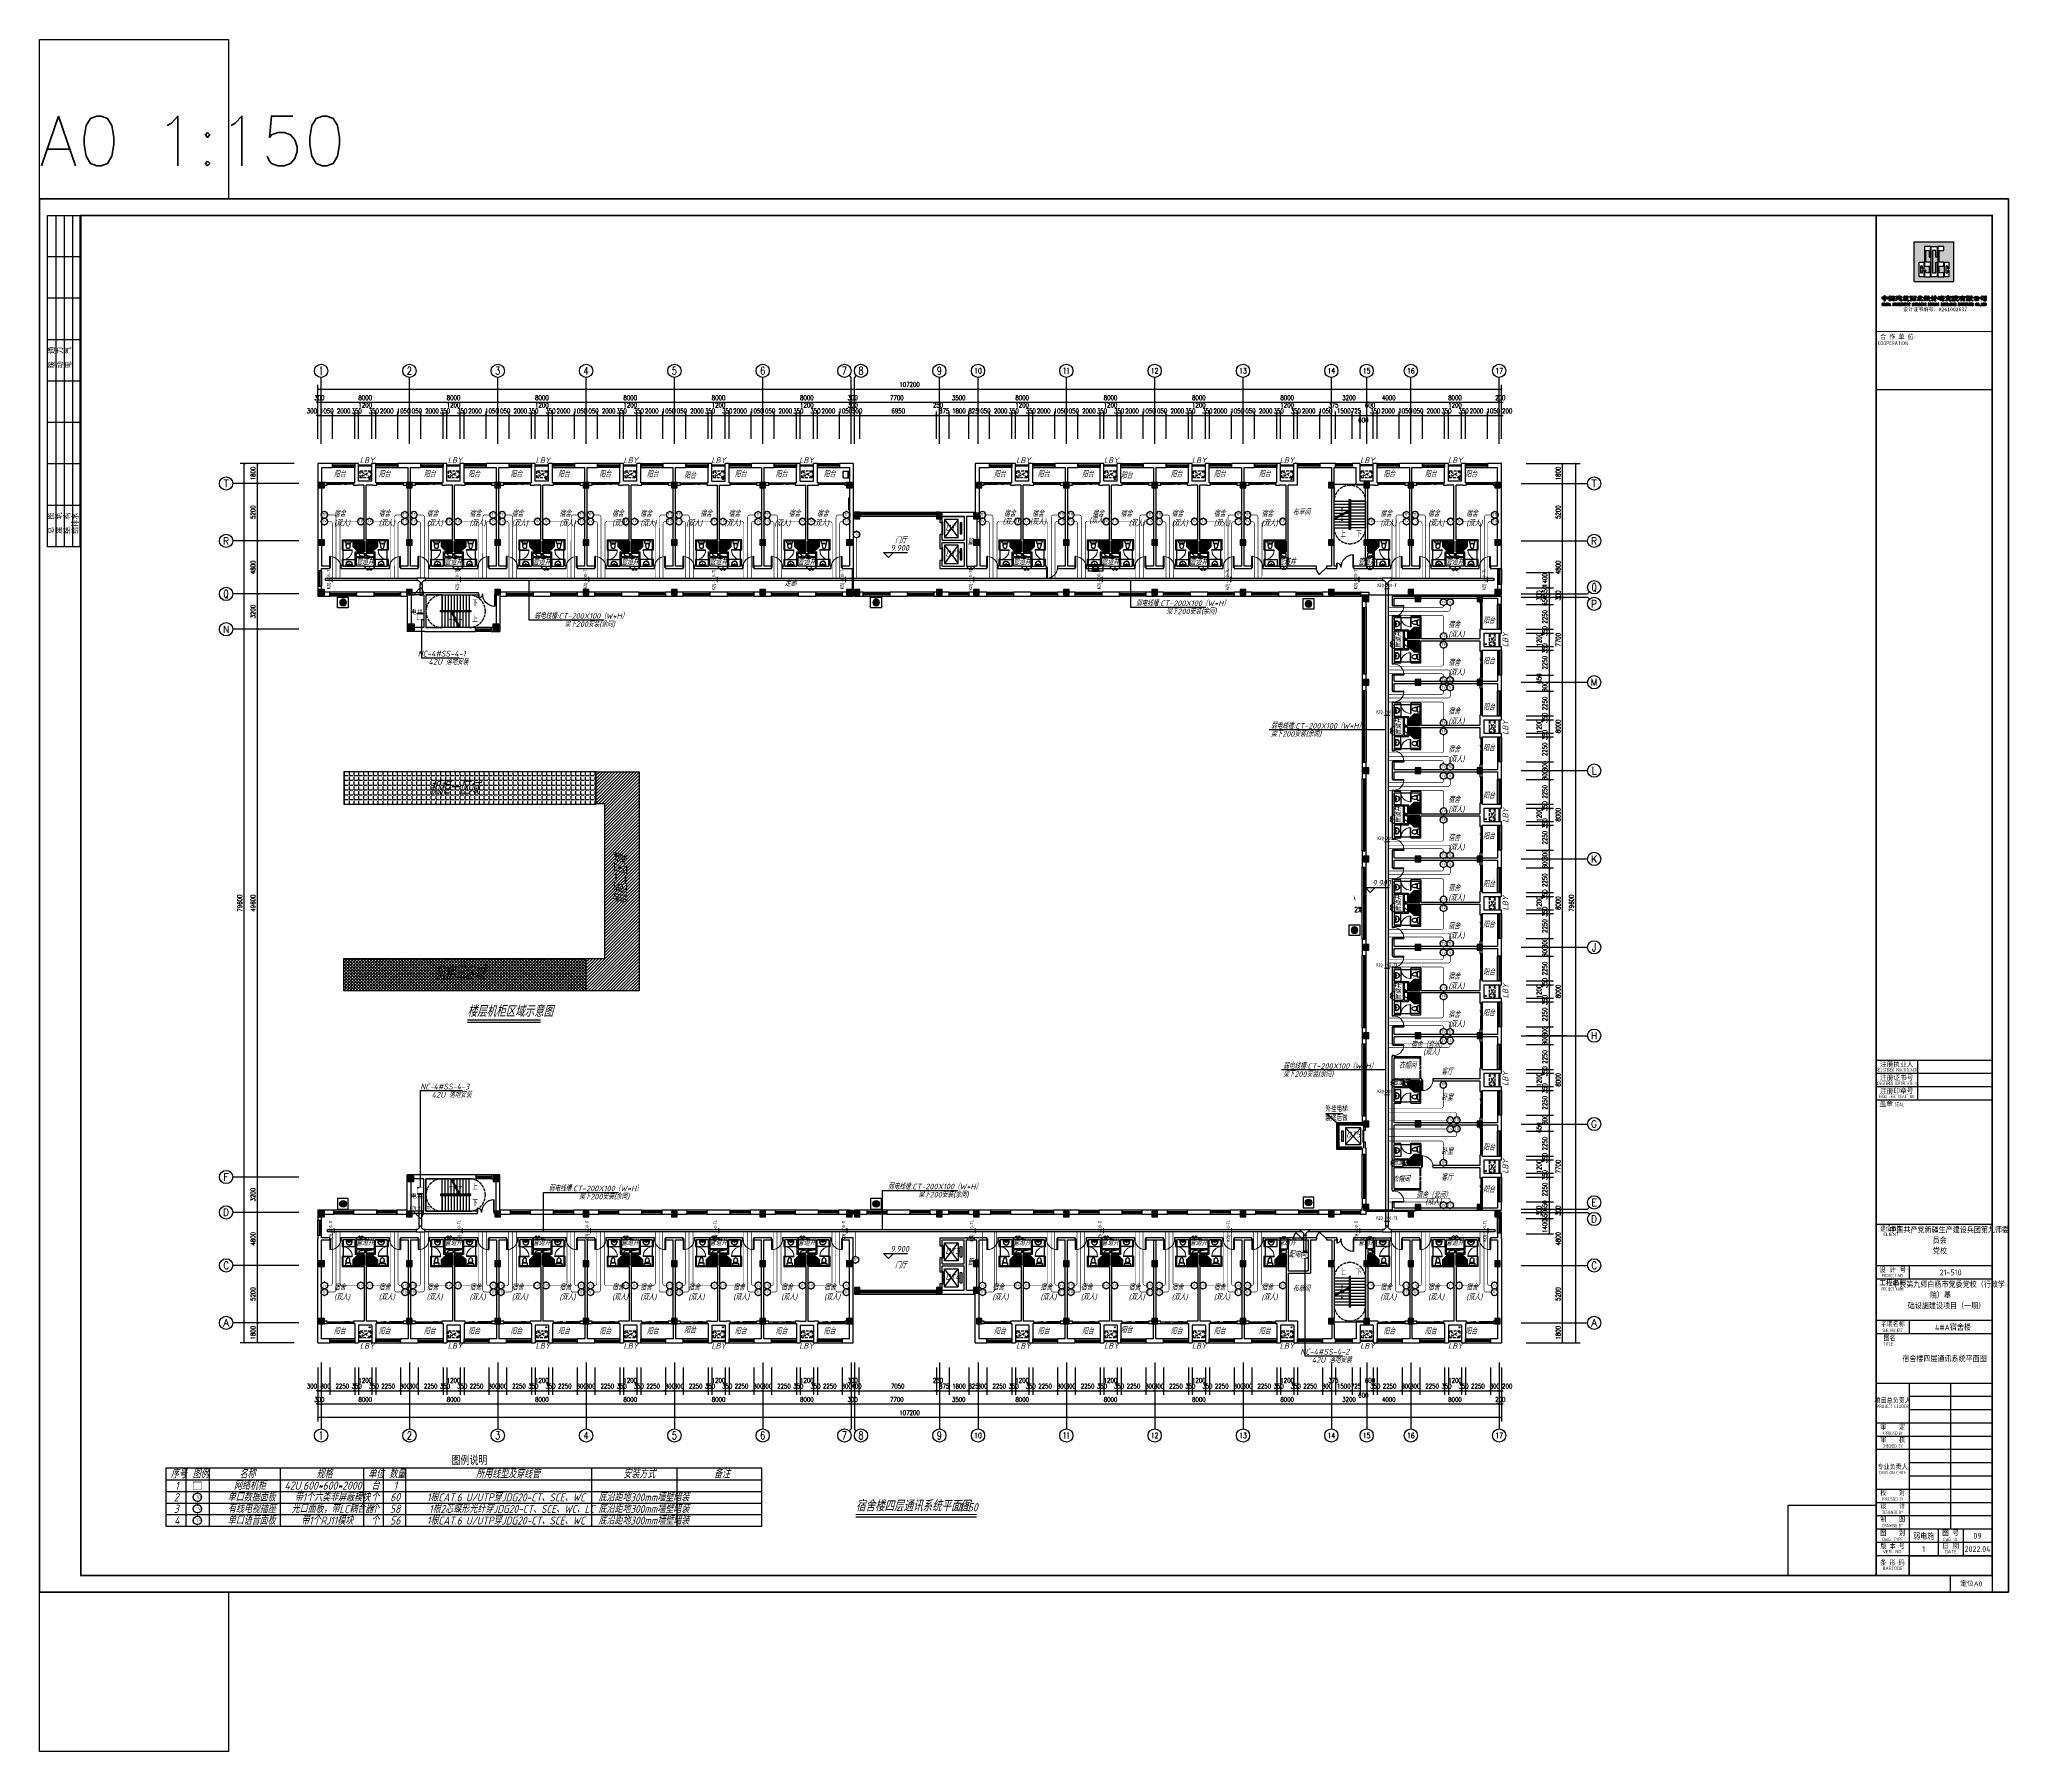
# Model space of a CAD drawing. Extents: x 0 to 2972856, y -1269770 to 0.
# Drawn here: x 2649646 to 2827996, y -1269770 to -1114739 of the extents above; entities that cross this region are included whole.
import ezdxf
from ezdxf.enums import TextEntityAlignment as Align

# ---------------------------------------------------------------- set-up
doc = ezdxf.new("R2010")
doc.units = 0
doc.header["$LTSCALE"] = 1000
doc.header["$PDSIZE"] = 50
doc.linetypes.add('DASH', pattern=[0.35, 0.25, -0.1])
doc.linetypes.add('接地线', pattern=[1.35002, 0.5, -1e-05, 1e-05, 0.5, -0.125, 0.1, -0.125])
for name, color, linetype in [('0000集水坑', 4, 'Continuous'), ('1-建筑底图', 8, 'Continuous'), ('AXIS_TEXT', 7, 'Continuous'), ('BTTK', 7, 'Continuous'), ('CABLETRAY_DIM', 3, 'Continuous'), ('CABLETRAY_PDS', 4, 'Continuous'), ('EQUIP-通讯', 3, 'Continuous'), ('Logo', 4, 'Continuous'), ('PUB_TEXT', 7, 'Continuous'), ('PUB_TITLE', 7, 'Continuous'), ('TEL_SYMB', 3, 'Continuous'), ('TEL_TAB', 7, 'Continuous'), ('TEL_TEXT', 7, 'Continuous'), ('WIRE-综合布线', 4, 'Continuous'), ('抗震支吊架', 2, 'Continuous'), ('洁具', 251, 'Continuous'), ('电-线路-接地网', 6, '接地线'), ('空调外机', 251, 'Continuous'), ('防火分区', 255, 'Continuous')]:
    doc.layers.add(name, color=color, linetype=linetype)
doc.layers.add('yichutu', color=7, linetype='Continuous', true_color=0xffffff, plot=False)
doc.layers.add('条形码', color=7, linetype='Continuous', plot=False)
doc.layers.add('验收章', color=7, linetype='Continuous', plot=False)
doc.styles.add('_TCH_AXIS', font='COMPLEX', dxfattribs={"bigfont": 'GBCBIG'})
doc.styles.add('_TCH_DIM', font='SIMPLEX', dxfattribs={"bigfont": 'GBCBIG'})
doc.styles.add('_TEL_ATTDEF', font='GBENOR', dxfattribs={"width": 0.8, "height": 3, "bigfont": 'GBCBIG'})
doc.styles.add('_TEL_DIM', font='SIMPLEX', dxfattribs={"width": 0.8, "height": 3.5, "bigfont": 'HZTXT'})
doc.styles.add('A_DIM_T3', font='SIMPLEX', dxfattribs={"width": 0.7, "bigfont": 'HZ'})
doc.styles.add('COMPLEX', font='COMPLEX')
doc.styles.add('HT', font='')
doc.styles.add('HZ(TK)', font='geniso.shx', dxfattribs={"width": 0.9, "bigfont": 'hztxt.shx'})
doc.styles.add('kzcad', font='', dxfattribs={"width": 0.8})
doc.styles.get("Standard").update_dxf_attribs({"font": 'gbeitc.shx', "bigfont": 'gbcbig.shx'})
doc.styles.add('黑体', font='')
doc.styles.get('HT').set_extended_font_data('SimHei')
doc.styles.get('kzcad').set_extended_font_data('SimSun')
doc.styles.get('黑体').set_extended_font_data('SimHei')
doc.linetypes.add('JIEDI', pattern='A,1.25,-0.25,0.25,-0.25,0.625,["/",Standard,S=0.6,R=0,X=0,Y=-0.3],0.625,-0.25,0.25,-0.25', length=4)
doc.dimstyles.new('_TCH_ARCH&&150', dxfattribs={"dimtxt": 420, "dimasz": 150, "dimexe": 375, "dimexo": 450, "dimgap": 202.5, "dimtad": 1, "dimdec": 0, "dimzin": 0, "dimdsep": 46, "dimtxsty": 'A_DIM_T3', "dimblk": 'ARCHTICK', "dimcen": 0.09, "dimclrt": 7, "dimazin": 2, "dimtfac": 1, "dimtdec": 0, "dimtix": 1, "dimtmove": 2, "dimatfit": 3, "dimfxl": 150, "dimtolj": 1, "dimtzin": 0, "dimarcsym": 0})

# ---------------------------------------------------------------- blocks, each defined once
blk = doc.blocks.new('$lvtry$00000178')
at = {"color": 0}
for p, q in [((-238, 0), (238, 0)), ((-214, -36), (-272, -91)), ((-180, -23), (180, -23)), ((-142, -105), (140, -105)), ((140, -105), (-142, -105)), ((216, -37), (268, -91))]:
    blk.add_line(p, q, dxfattribs=at)
blk.add_lwpolyline([(-104, -430, 0.2246983), (110, -425, 0.3480459), (269, -79), (239, 0), (-241, 0), (-271, -79, 0.3568438)], format="xyb", close=True, dxfattribs=at)
for centre, radius in [((-100, -65), 16.3), ((1, -172), 31.6), ((100, -65), 16.3)]:
    blk.add_circle(centre, radius, dxfattribs=at)
at = {"color": 0, "lineweight": 13}
blk.add_circle((1, -172), 23, dxfattribs=at)
at = {"color": 0}
for centre, radius, start, end in [((-142, -205), 100, 90, 190.56023), ((-1, -179), 243, 190.56023, 349.43977), ((-180, -73), 50, 90, 133.18096), ((140, -205), 100, 349.43977, 90), ((180, -73), 50, 44.56072, 90)]:
    blk.add_arc(centre, radius, start, end, dxfattribs=at)
for p in [(0, -65), (1, -172)]:
    blk.add_point(p, dxfattribs=at)
blk = doc.blocks.new('$equip$00003204')
at = {"const_width": 0.05}
blk.add_lwpolyline([(0, 0.5, -1), (0, -0.5, -1), (0, 0.5, 0.021884)], format="xyb", dxfattribs=at)
blk.add_circle((0, 0), 0.5)
for p in [(-0.5, 0), (0, 0.5), (0.5, 0), (0, -0.5)]:
    blk.add_point(p)
at = {"color": 7, "style": '_TEL_ATTDEF'}
blk.add_attdef('$TEXT$', text='', height=0.4, dxfattribs=at).set_placement((0, 0), align=Align.MIDDLE_CENTER)
at = {"color": 7, "style": '_TEL_DIM', "flags": 1}
for tag in ['A', 'REMARK']:
    blk.add_attdef(tag, text='', height=0.00002, dxfattribs=at).set_placement((0, 0), align=Align.MIDDLE_CENTER)
blk = doc.blocks.new('$equip$00003208')
at = {"const_width": 0.05}
blk.add_lwpolyline([(0, 0.5, -1), (0, -0.5, -1), (0, 0.5, 0.021884)], format="xyb", dxfattribs=at)
blk.add_circle((0, 0), 0.5)
for p in [(-0.5, 0), (0, 0.5), (0.5, 0), (0, -0.5)]:
    blk.add_point(p)
at = {"color": 7, "style": '_TEL_ATTDEF'}
blk.add_attdef('$TEXT$', text='', height=0.4, dxfattribs=at).set_placement((0, 0), align=Align.MIDDLE_CENTER)
at = {"color": 7, "style": '_TEL_DIM', "flags": 1}
for tag in ['A', 'REMARK']:
    blk.add_attdef(tag, text='', height=0.00002, dxfattribs=at).set_placement((0, 0), align=Align.MIDDLE_CENTER)
blk = doc.blocks.new('$equip$00003209')
at = {"const_width": 0.05}
blk.add_lwpolyline([(0, 0.5, -1), (0, -0.5, -1), (0, 0.5, 0.021884)], format="xyb", dxfattribs=at)
blk.add_circle((0, 0), 0.5)
for p in [(-0.5, 0), (0, 0.5), (0.5, 0), (0, -0.5)]:
    blk.add_point(p)
at = {"color": 7, "style": '_TEL_ATTDEF'}
blk.add_attdef('$TEXT$', text='', height=0.4, dxfattribs=at).set_placement((0, 0), align=Align.MIDDLE_CENTER)
at = {"color": 7, "style": '_TEL_DIM', "flags": 1}
for tag in ['A', 'REMARK']:
    blk.add_attdef(tag, text='', height=0.00002, dxfattribs=at).set_placement((0, 0), align=Align.MIDDLE_CENTER)
blk = doc.blocks.new('19寸标准机柜')
at = {"layer": 'CABLETRAY_PDS'}
blk.add_line((-300, 0), (-100, 0), dxfattribs=at)
at = {"layer": '电-线路-接地网', "color": 3, "linetype": 'JIEDI', "const_width": 15}
blk.add_lwpolyline([(-300, 0), (300, 0), (300, -600), (-300, -600)], close=True, dxfattribs=at)
at = {"layer": '电-线路-接地网', "color": 3, "linetype": 'JIEDI'}
blk.add_lwpolyline([(-300, -531), (300, -531)], dxfattribs=at)
blk = doc.blocks.new('机柜区域示意图')
at = {"layer": '电-线路-接地网', "linetype": 'ByBlock'}
h = blk.add_hatch(dxfattribs=at)
h.set_pattern_fill('ANGLE', color=3, scale=500)
h.set_pattern_definition([(0, (-2473310.3, 951515.6), (0, 1746.25), [1270, -476.25]), (90, (-2473310.3, 951515.6), (-1746.25, 1e-13), [1270, -476.25])])
h.paths.add_polyline_path([(0, 67600), (91425, 67600), (91425, 79400), (0, 79400)])
h = blk.add_hatch(dxfattribs=at)
h.set_pattern_fill('ANSI31', color=256, scale=500)
h.set_pattern_definition([(45, (-2473310.3, 951515.6), (-561.266, 561.266), [])])
h.paths.add_polyline_path([(91425, 79400), (107000, 79400), (107000, 0), (87700, 0), (87700, 11800), (94600, 11796), (94600, 67800), (91425, 67800)])
h = blk.add_hatch(dxfattribs=at)
h.set_pattern_fill('ANSI37', color=4, scale=500)
h.set_pattern_definition([(45, (-2473310.3, 951515.6), (-561.266, 561.266), []), (135, (-2473310.3, 951515.6), (-561.266, -561.266), [])])
h.paths.add_polyline_path([(0, 11800), (87700, 11800), (87700, 0), (0, 0)])
at = {"layer": '电-线路-接地网', "color": 3, "linetype": 'ByBlock'}
blk.add_lwpolyline([(0, 67600), (91425, 67600), (91425, 79400), (0, 79400), (0, 67600)], dxfattribs=at)
at = {"layer": '电-线路-接地网', "linetype": 'ByBlock'}
blk.add_lwpolyline([(91425, 79400), (107000, 79400), (107000, 0), (87700, 0), (87700, 11800), (94600, 11796), (94600, 67800), (91425, 67800), (91425, 79400)], dxfattribs=at)
at = {"layer": '电-线路-接地网', "color": 4, "linetype": 'ByBlock'}
blk.add_lwpolyline([(0, 11800), (87700, 11800), (87700, 0), (0, 0)], close=True, dxfattribs=at)
at = {"layer": 'TEL_TEXT', "linetype": 'ByBlock'}
for s, p in [('机柜一区域', (30999, 71247)), ('机柜三区域', (32931, 4181))]:
    blk.add_text(s, height=4822.7, dxfattribs=at).set_placement(p)
blk.add_text('机柜二区域', height=4822.7, rotation=90, dxfattribs=at).set_placement((102874, 31178))
blk = doc.blocks.new('CSCEC')
at = {"layer": 'Logo'}
h = blk.add_hatch(color=4, dxfattribs=at)
h.paths.add_polyline_path([(0, -24), (24, -24), (24, 0), (0, 0)])
h.paths.add_polyline_path([(6.2, -2.8), (9.8, -2.8), (9.8, -9.2), (9, -9.2), (9, -5.4, 0.414214), (8.8, -5.2), (7.2, -5.2, 0.414214), (7, -5.4), (7, -12.2, 0.414214), (7.2, -12.4), (9.8, -12.4), (9.8, -21.2), (6.2, -21.2), (6.2, -17.2), (7, -17.2), (7, -18.6, 0.414214), (7.2, -18.8), (8.8, -18.8, 0.414214), (9, -18.6), (9, -15, 0.414214), (8.8, -14.8), (6.2, -14.8)], flags=16)
h.paths.add_polyline_path([(10.2, -2.8), (13.8, -2.8), (13.8, -9.2), (13, -9.2), (13, -5.4, 0.414214), (12.8, -5.2), (11.2, -5.2, 0.414214), (11, -5.4), (11, -18.6, 0.414214), (11.2, -18.8), (12.8, -18.8, 0.414214), (13, -18.6), (13, -12.4), (13.8, -12.4), (13.8, -21.2), (10.2, -21.2)], flags=16)
h.paths.add_polyline_path([(5.8, -12.4), (5.8, -16.4), (5, -16.4), (5, -15, 0.414214), (4.8, -14.8), (4, -14.8, 0.414214), (3.8, -15), (3.8, -18.6, 0.414214), (4, -18.8), (4.8, -18.8, 0.414214), (5, -18.6), (5, -17.2), (5.8, -17.2), (5.8, -21.2), (3, -21.2), (3, -12.4)], flags=16)
h.paths.add_polyline_path([(14.2, -2.8), (17.8, -2.8), (17.8, -5.2), (15.2, -5.2, 0.414214), (15, -5.4), (15, -12.2, 0.414214), (15.2, -12.4), (17.8, -12.4), (17.8, -14.8), (15.2, -14.8, 0.414214), (15, -15), (15, -18.6, 0.414214), (15.2, -18.8), (17.8, -18.8), (17.8, -21.2), (14.2, -21.2)], flags=16)
h.paths.add_polyline_path([(21, -12.4), (21, -16.4), (20.2, -16.4), (20.2, -15, 0.414214), (20, -14.8), (19.2, -14.8, 0.414214), (19, -15), (19, -18.6, 0.414214), (19.2, -18.8), (20, -18.8, 0.414214), (20.2, -18.6), (20.2, -17.2), (21, -17.2), (21, -21.2), (18.2, -21.2), (18.2, -12.4)], flags=16)
for p, q in [((0, -24), (0, 0)), ((0, 0), (24, 0)), ((0, 0), (24, 0)), ((24, -24), (24, 0)), ((0, -24), (24, -24))]:
    blk.add_line(p, q, dxfattribs=at)
for points in [[(8.8, -5.2, -0.414214), (9, -5.4), (9, -9, 0.414214), (9.2, -9.2), (9.6, -9.2, 0.414214), (9.8, -9), (9.8, -3, 0.414214), (9.6, -2.8), (6.4, -2.8, 0.414214), (6.2, -3), (6.2, -14.6, 0.414214), (6.4, -14.8), (8.8, -14.8, -0.414214), (9, -15), (9, -18.6, -0.414214), (8.8, -18.8), (7.2, -18.8, -0.414214), (7, -18.6), (7, -17.4, 0.414214), (6.8, -17.2), (6.4, -17.2, 0.414214), (6.2, -17.4), (6.2, -21, 0.414214), (6.4, -21.2), (9.6, -21.2, 0.414214), (9.8, -21), (9.8, -12.6, 0.414214), (9.6, -12.4), (7.2, -12.4, -0.414214), (7, -12.2), (7, -5.4, -0.414214), (7.2, -5.2)], [(12.8, -18.8, 0.414214), (13, -18.6), (13, -12.6, -0.414214), (13.2, -12.4), (13.6, -12.4, -0.414214), (13.8, -12.6), (13.8, -21, -0.414214), (13.6, -21.2), (10.4, -21.2, -0.414214), (10.2, -21), (10.2, -3, -0.414214), (10.4, -2.8), (13.6, -2.8, -0.414214), (13.8, -3), (13.8, -9, -0.414214), (13.6, -9.2), (13.2, -9.2, -0.414214), (13, -9), (13, -5.4, 0.414214), (12.8, -5.2), (11.2, -5.2, 0.414214), (11, -5.4), (11, -18.6, 0.414214), (11.2, -18.8)], [(15.2, -12.4, -0.414214), (15, -12.2), (15, -5.4, -0.414214), (15.2, -5.2), (17.6, -5.2, 0.414214), (17.8, -5), (17.8, -3, 0.414214), (17.6, -2.8), (14.4, -2.8, 0.414214), (14.2, -3), (14.2, -21, 0.414214), (14.4, -21.2), (17.6, -21.2, 0.414214), (17.8, -21), (17.8, -19, 0.414214), (17.6, -18.8), (15.2, -18.8, -0.414214), (15, -18.6), (15, -15, -0.414214), (15.2, -14.8), (17.6, -14.8, 0.414214), (17.8, -14.6), (17.8, -12.6, 0.414214), (17.6, -12.4)], [(4.9, -18.8, 0.414214), (5, -18.7), (5, -17.3, -0.414214), (5.1, -17.2), (5.7, -17.2, -0.414214), (5.8, -17.3), (5.8, -21.1, -0.414214), (5.7, -21.2), (3.1, -21.2, -0.414214), (3, -21.1), (3, -12.5, -0.414214), (3.1, -12.4), (5.7, -12.4, -0.414214), (5.8, -12.5), (5.8, -16.3, -0.414214), (5.7, -16.4), (5.1, -16.4, -0.414214), (5, -16.3), (5, -14.9, 0.414214), (4.9, -14.8), (3.9, -14.8, 0.414214), (3.8, -14.9), (3.8, -18.7, 0.414214), (3.9, -18.8)], [(20.1, -18.8, 0.414214), (20.2, -18.7), (20.2, -17.3, -0.414214), (20.3, -17.2), (20.9, -17.2, -0.414214), (21, -17.3), (21, -21.1, -0.414214), (20.9, -21.2), (18.3, -21.2, -0.414214), (18.2, -21.1), (18.2, -12.5, -0.414214), (18.3, -12.4), (20.9, -12.4, -0.414214), (21, -12.5), (21, -16.3, -0.414214), (20.9, -16.4), (20.3, -16.4, -0.414214), (20.2, -16.3), (20.2, -14.9, 0.414214), (20.1, -14.8), (19.1, -14.8, 0.414214), (19, -14.9), (19, -18.7, 0.414214), (19.1, -18.8)]]:
    blk.add_lwpolyline(points, format="xyb", close=True, dxfattribs=at)
blk = doc.blocks.new('vhtemplate_2020年新竖式图框_A0')
at = {"layer": 'Logo'}
h = blk.add_hatch(color=4, dxfattribs=at)
h.dxf.hatch_style = 1
h.paths.add_polyline_path([(1113.4, 780.6), (1113.1, 780.5), (1112.8, 780.4), (1112.7, 780.4), (1112.7, 780.6), (1112.6, 781.3), (1112.6, 781.6), (1112.6, 781.8), (1112.6, 781.9), (1112.7, 781.9), (1112.8, 781.9), (1113.2, 781.8), (1113.6, 781.9), (1113.9, 781.8), (1113.9, 782.4), (1114, 782.5), (1114, 782.6), (1114.2, 782.6), (1114.3, 782.5), (1114.4, 782.4), (1114.4, 782.2), (1114.4, 781.9), (1114.7, 781.9), (1114.9, 781.8), (1115.3, 781.9), (1115.4, 781.9), (1115.5, 781.9), (1115.6, 781.9), (1115.7, 781.9), (1115.8, 781.7), (1115.8, 781.6), (1115.8, 781.2), (1115.8, 780.8), (1115.8, 780.7), (1115.7, 780.5), (1115.7, 780.5), (1115.6, 780.4), (1115.4, 780.5), (1115, 780.6), (1114.4, 780.6), (1114.4, 780), (1114.4, 779.5), (1114.3, 779.3), (1114.2, 779.2), (1114.1, 779.2), (1114, 779.2), (1113.9, 779.3), (1113.9, 779.4), (1113.9, 780.6)])
h.paths.add_polyline_path([(1113.5, 781.5), (1113.1, 781.5), (1113, 781.4), (1113, 781.2), (1113, 781), (1113, 780.9), (1113.1, 780.9), (1113.6, 780.9), (1113.9, 780.9), (1113.9, 781.5)], flags=16)
h.paths.add_polyline_path([(1115.4, 781), (1115.4, 781.1), (1115.4, 781.2), (1115.4, 781.3), (1115.4, 781.4), (1115.3, 781.5), (1114.9, 781.5), (1114.4, 781.5), (1114.4, 780.9), (1114.9, 780.9), (1115.3, 780.9)], flags=16)
h = blk.add_hatch(color=4, dxfattribs=at)
h.dxf.hatch_style = 1
h.paths.add_polyline_path([(1113.3, 777.9), (1113.2, 778), (1113.1, 778.1), (1113, 778.1), (1112.9, 778), (1112.8, 777.8), (1112.7, 777.5), (1112.7, 777.2), (1112.8, 776.9), (1112.9, 776.6), (1113, 776.6), (1113.1, 776.6), (1113.2, 776.6), (1113.3, 776.8), (1113.4, 776.9), (1113.4, 776.9), (1113.3, 776.8), (1113.2, 776.6), (1113.1, 776.5), (1113, 776.5), (1112.8, 776.6), (1112.7, 776.8), (1112.6, 776.9), (1112.6, 777.2), (1112.6, 777.5), (1112.6, 777.8), (1112.7, 777.9), (1112.8, 778.1), (1113, 778.1), (1113.1, 778.1), (1113.2, 778.1), (1113.3, 777.9), (1113.4, 778.2), (1113.4, 777.6)])
h.paths.add_polyline_path([(1114.3, 776.5), (1114.3, 776.6), (1114.4, 776.6), (1114.4, 776.6), (1114.5, 776.7), (1114.5, 777.4), (1113.9, 777.4), (1113.9, 776.7), (1114, 776.6), (1114, 776.6), (1114.1, 776.6), (1114.1, 776.5), (1113.7, 776.5), (1113.7, 776.6), (1113.7, 776.6), (1113.8, 776.6), (1113.8, 776.7), (1113.8, 778), (1113.8, 778.1), (1113.7, 778.1), (1113.7, 778.1), (1113.7, 778.1), (1114.1, 778.1), (1114.1, 778.1), (1114, 778.1), (1114, 778.1), (1113.9, 778), (1113.9, 777.4), (1114.5, 777.4), (1114.5, 778), (1114.4, 778.1), (1114.4, 778.1), (1114.3, 778.1), (1114.3, 778.1), (1114.7, 778.1), (1114.7, 778.1), (1114.7, 778.1), (1114.6, 778.1), (1114.6, 778), (1114.6, 776.7), (1114.6, 776.6), (1114.7, 776.6), (1114.7, 776.6), (1114.7, 776.5)])
h.paths.add_polyline_path([(1115, 776.5), (1115, 776.6), (1115, 776.6), (1115.1, 776.6), (1115.1, 776.7), (1115.1, 778), (1115.1, 778.1), (1115, 778.1), (1115, 778.1), (1115, 778.1), (1115.4, 778.1), (1115.4, 778.1), (1115.3, 778.1), (1115.3, 778.1), (1115.2, 778), (1115.2, 776.7), (1115.3, 776.6), (1115.3, 776.6), (1115.4, 776.6), (1115.4, 776.5)])
h.paths.add_polyline_path([(1116.6, 778.1), (1116.5, 778), (1116.5, 776.5), (1116.5, 776.5), (1115.8, 778.1), (1115.8, 776.6), (1115.9, 776.6), (1115.9, 776.6), (1115.9, 776.5), (1115.6, 776.5), (1115.6, 776.6), (1115.7, 776.6), (1115.8, 776.6), (1115.8, 778), (1115.7, 778.1), (1115.6, 778.1), (1115.6, 778.1), (1115.9, 778.1), (1116.5, 776.8), (1116.5, 778), (1116.4, 778.1), (1116.4, 778.1), (1116.4, 778.1), (1116.7, 778.1), (1116.7, 778.1)])
h.paths.add_polyline_path([(1117.4, 776.5), (1117.4, 776.6), (1117.5, 776.6), (1117.6, 776.6), (1117.6, 776.7), (1117.5, 777), (1117.1, 777), (1117, 776.6), (1117.1, 776.6), (1117.2, 776.6), (1117.2, 776.5), (1116.8, 776.5), (1116.8, 776.6), (1116.9, 776.6), (1116.9, 776.6), (1117.3, 778.1), (1117.3, 778.1), (1117.7, 776.7), (1117.8, 776.6), (1117.8, 776.6), (1117.8, 776.5)])
h.paths.add_polyline_path([(1117.3, 777.9), (1117.1, 777), (1117.5, 777)], flags=16)
h = blk.add_hatch(color=4, dxfattribs=at)
h.dxf.hatch_style = 1
h.paths.add_polyline_path([(1117.5, 781.7), (1117.6, 781.7), (1118.3, 781.7), (1119, 781.7), (1119.2, 781.7), (1119.4, 781.6), (1119.4, 781.6), (1119.4, 781.5), (1119.3, 781.5), (1118.6, 781.5), (1118.6, 781.1), (1119.2, 781.1), (1119.3, 781.1), (1119.3, 781), (1119.3, 780.9), (1119.2, 780.9), (1118.9, 780.9), (1118.6, 780.9), (1118.6, 780.4), (1119.4, 780.4), (1119.5, 780.3), (1119.5, 780.2), (1119.4, 780.2), (1119.3, 780.2), (1118.3, 780.2), (1117.9, 780.1), (1117.5, 780.1), (1117.4, 780.1), (1117.4, 780.1), (1117.4, 780.2), (1117.5, 780.4), (1117.6, 780.4), (1117.7, 780.4), (1118, 780.4), (1118.3, 780.4), (1118.3, 780.9), (1117.7, 780.8), (1117.6, 780.8), (1117.6, 780.9), (1117.7, 781.1), (1117.8, 781.2), (1118.1, 781.1), (1118.3, 781.1), (1118.3, 781.5), (1117.9, 781.5), (1117.5, 781.4), (1117.4, 781.4), (1117.4, 781.5)], flags=0)
h.paths.add_polyline_path([(1118.3, 782.3), (1118.9, 782.3), (1119.5, 782.3), (1119.7, 782.3), (1119.8, 782.3), (1120, 782.3), (1120.1, 782.1), (1120.1, 782), (1120, 780.9), (1120, 779.7), (1120, 779.5), (1119.9, 779.4), (1119.7, 779.4), (1119.6, 779.4), (1119.3, 779.5), (1118.9, 779.6), (1117.9, 779.6), (1117.5, 779.5), (1117.3, 779.5), (1117.2, 779.4), (1117, 779.4), (1116.9, 779.5), (1116.9, 779.6), (1116.9, 779.8), (1116.9, 779.9), (1116.9, 781.2), (1116.8, 781.9), (1116.8, 782), (1116.9, 782.3), (1117.1, 782.4), (1117.3, 782.4)])
h.paths.add_polyline_path([(1119.3, 780.8), (1119.4, 780.7), (1119.4, 780.6), (1119.2, 780.5), (1119.1, 780.5), (1119, 780.6), (1119.2, 780.8)], flags=0)
h.paths.add_polyline_path([(1117.2, 780.8), (1117.2, 779.9), (1117.3, 779.9), (1117.4, 779.9), (1118.4, 779.9), (1119.4, 779.9), (1119.5, 779.9), (1119.6, 779.9), (1119.6, 780), (1119.6, 780.1), (1119.7, 781.7), (1119.6, 781.9), (1119.5, 782), (1119.1, 782), (1118.2, 782), (1117.4, 782), (1117.3, 782), (1117.3, 781.9), (1117.2, 781.6)], flags=16)
h = blk.add_hatch(color=4, dxfattribs=at)
h.dxf.hatch_style = 1
h.paths.add_polyline_path([(1117.5, 781.7), (1117.6, 781.7), (1118.3, 781.7), (1119, 781.7), (1119.2, 781.7), (1119.4, 781.6), (1119.4, 781.6), (1119.4, 781.5), (1119.3, 781.5), (1118.6, 781.5), (1118.6, 781.1), (1119.2, 781.1), (1119.3, 781.1), (1119.3, 781), (1119.3, 780.9), (1119.2, 780.9), (1118.9, 780.9), (1118.6, 780.9), (1118.6, 780.4), (1119.4, 780.4), (1119.5, 780.3), (1119.5, 780.2), (1119.4, 780.2), (1119.3, 780.2), (1118.3, 780.2), (1117.9, 780.1), (1117.5, 780.1), (1117.4, 780.1), (1117.4, 780.1), (1117.4, 780.2), (1117.5, 780.4), (1117.6, 780.4), (1117.7, 780.4), (1118, 780.4), (1118.3, 780.4), (1118.3, 780.9), (1117.7, 780.8), (1117.6, 780.8), (1117.6, 780.9), (1117.7, 781.1), (1117.8, 781.2), (1118.1, 781.1), (1118.3, 781.1), (1118.3, 781.5), (1117.9, 781.5), (1117.5, 781.4), (1117.4, 781.4), (1117.4, 781.5)])
h = blk.add_hatch(color=4, dxfattribs=at)
h.dxf.hatch_style = 1
h.paths.add_polyline_path([(1119.3, 780.8), (1119.4, 780.7), (1119.4, 780.6), (1119.2, 780.5), (1119.1, 780.5), (1119, 780.6), (1119.2, 780.8)])
h = blk.add_hatch(color=4, dxfattribs=at)
h.dxf.hatch_style = 1
h.paths.add_polyline_path([(1120.1, 778.1), (1120, 778), (1120, 776.5), (1120, 776.5), (1119.3, 778.1), (1119.3, 776.6), (1119.4, 776.6), (1119.4, 776.6), (1119.4, 776.5), (1119.1, 776.5), (1119.1, 776.6), (1119.2, 776.6), (1119.3, 776.6), (1119.3, 778), (1119.2, 778.1), (1119.1, 778.1), (1119.1, 778.1), (1119.4, 778.1), (1120, 776.8), (1120, 778), (1119.9, 778.1), (1119.9, 778.1), (1119.9, 778.1), (1120.2, 778.1), (1120.2, 778.1)])
h.paths.add_polyline_path([(1121.3, 776.9), (1121.2, 776.8), (1121.1, 776.6), (1120.9, 776.5), (1120.8, 776.5), (1120.8, 776.5), (1120.7, 776.6), (1120.6, 776.8), (1120.5, 776.9), (1120.5, 777.2), (1120.5, 777.5), (1120.5, 777.8), (1120.6, 777.9), (1120.7, 778.1), (1120.8, 778.1), (1120.9, 778.1), (1120.9, 778.1), (1121.1, 778.1), (1121.2, 777.9), (1121.3, 777.8), (1121.3, 777.5), (1121.3, 777.2)])
h.paths.add_polyline_path([(1121.2, 777.5), (1121.1, 777.8), (1121, 778), (1120.9, 778.1), (1120.8, 778.1), (1120.7, 778), (1120.6, 777.8), (1120.6, 777.5), (1120.6, 777.2), (1120.6, 776.9), (1120.7, 776.6), (1120.8, 776.6), (1120.9, 776.6), (1121, 776.6), (1121.1, 776.9), (1121.2, 777.2)], flags=16)
h.paths.add_polyline_path([(1122.5, 776.5), (1122.4, 776.5), (1122.3, 776.7), (1122.2, 777.1), (1122.2, 777.3), (1122.1, 777.4), (1121.9, 777.4), (1121.9, 776.7), (1121.9, 776.6), (1122, 776.6), (1122, 776.6), (1122, 776.5), (1121.6, 776.5), (1121.6, 776.6), (1121.6, 776.6), (1121.7, 776.6), (1121.7, 776.7), (1121.7, 778), (1121.7, 778.1), (1121.6, 778.1), (1121.6, 778.1), (1121.6, 778.1), (1122.2, 778.1), (1122.4, 778.1), (1122.5, 778), (1122.5, 777.8), (1122.5, 777.7), (1122.5, 777.5), (1122.4, 777.4), (1122.2, 777.4), (1122.1, 777.4), (1122.2, 777.3), (1122.2, 777.2), (1122.4, 776.8), (1122.5, 776.7), (1122.5, 776.7), (1122.5, 776.8), (1122.5, 776.9), (1122.6, 776.9), (1122.6, 776.7)])
h.paths.add_polyline_path([(1122.4, 777.9), (1122.3, 778), (1122.2, 778.1), (1122, 778.1), (1121.9, 778.1), (1121.9, 778), (1121.9, 777.4), (1122.2, 777.4), (1122.3, 777.5), (1122.4, 777.6)], flags=16)
h.paths.add_polyline_path([(1123.6, 777.7), (1123.6, 778), (1123.6, 778), (1123.5, 778.1), (1123.4, 778.1), (1123.3, 778.1), (1123.3, 778), (1123.3, 776.7), (1123.3, 776.6), (1123.4, 776.6), (1123.4, 776.6), (1123.4, 776.5), (1123, 776.5), (1123, 776.6), (1123, 776.6), (1123.1, 776.6), (1123.1, 776.7), (1123.1, 778), (1123.1, 778.1), (1123, 778.1), (1122.9, 778.1), (1122.9, 778), (1122.8, 778), (1122.8, 777.7), (1122.8, 777.7), (1122.8, 778.1), (1123.7, 778.1), (1123.7, 777.7)])
h.paths.add_polyline_path([(1124.5, 776.5), (1124.5, 776.6), (1124.6, 776.6), (1124.6, 776.6), (1124.7, 776.7), (1124.7, 777.4), (1124.1, 777.4), (1124.1, 776.7), (1124.2, 776.6), (1124.2, 776.6), (1124.3, 776.6), (1124.3, 776.5), (1123.9, 776.5), (1123.9, 776.6), (1123.9, 776.6), (1124, 776.6), (1124, 776.7), (1124, 778), (1124, 778.1), (1123.9, 778.1), (1123.9, 778.1), (1123.9, 778.1), (1124.3, 778.1), (1124.3, 778.1), (1124.2, 778.1), (1124.2, 778.1), (1124.1, 778), (1124.1, 777.4), (1124.7, 777.4), (1124.7, 778), (1124.6, 778.1), (1124.6, 778.1), (1124.5, 778.1), (1124.5, 778.1), (1124.9, 778.1), (1124.9, 778.1), (1124.9, 778.1), (1124.8, 778.1), (1124.8, 778), (1124.8, 776.7), (1124.8, 776.6), (1124.9, 776.6), (1124.9, 776.6), (1124.9, 776.5)])
h.paths.add_polyline_path([(1126.2, 778.1), (1126.1, 778), (1125.9, 776.5), (1125.9, 776.5), (1125.7, 778), (1125.5, 776.5), (1125.5, 776.5), (1125.3, 778), (1125.2, 778.1), (1125.2, 778.1), (1125.1, 778.1), (1125.1, 778.1), (1125.5, 778.1), (1125.5, 778.1), (1125.5, 778.1), (1125.4, 778.1), (1125.4, 778), (1125.5, 777), (1125.7, 778.1), (1125.8, 778.1), (1126, 777), (1126.1, 778), (1126, 778.1), (1126, 778.1), (1126, 778.1), (1126.3, 778.1), (1126.3, 778.1)])
h.paths.add_polyline_path([(1126.4, 776.5), (1126.4, 776.6), (1126.5, 776.6), (1126.6, 776.6), (1126.6, 776.7), (1126.6, 778), (1126.6, 778.1), (1126.5, 778.1), (1126.4, 778.1), (1126.4, 778.1), (1127.3, 778.1), (1127.3, 777.7), (1127.3, 777.7), (1127.3, 778), (1127.2, 778), (1127.2, 778.1), (1127, 778.1), (1126.8, 778.1), (1126.8, 778.1), (1126.7, 778), (1126.7, 777.4), (1126.8, 777.4), (1127, 777.4), (1127, 777.5), (1127, 777.8), (1127, 777), (1127, 777.3), (1127, 777.3), (1126.8, 777.4), (1126.7, 777.4), (1126.7, 776.7), (1126.8, 776.6), (1126.8, 776.6), (1127, 776.6), (1127.2, 776.6), (1127.2, 776.7), (1127.3, 776.7), (1127.3, 777), (1127.3, 777), (1127.3, 776.5)])
h.paths.add_polyline_path([(1128.3, 776.7), (1128.3, 776.6), (1128.1, 776.5), (1128, 776.5), (1127.8, 776.6), (1127.7, 776.8), (1127.6, 776.5), (1127.6, 777.1), (1127.7, 776.8), (1127.8, 776.6), (1128, 776.6), (1128.1, 776.6), (1128.3, 776.6), (1128.3, 776.8), (1128.3, 777), (1128.3, 777.1), (1128.2, 777.2), (1127.8, 777.4), (1127.7, 777.5), (1127.6, 777.7), (1127.6, 777.9), (1127.7, 778.1), (1127.9, 778.1), (1128.1, 778.1), (1128.2, 778.1), (1128.3, 777.9), (1128.4, 778.2), (1128.4, 777.6), (1128.3, 777.9), (1128.2, 778), (1128.1, 778.1), (1127.9, 778.1), (1127.8, 778), (1127.7, 777.9), (1127.7, 777.8), (1127.8, 777.6), (1127.9, 777.5), (1128.2, 777.4), (1128.3, 777.2), (1128.4, 777.1), (1128.4, 776.9)])
h.paths.add_polyline_path([(1129.5, 777.7), (1129.5, 778), (1129.4, 778), (1129.4, 778.1), (1129.3, 778.1), (1129.2, 778.1), (1129.2, 778), (1129.2, 776.7), (1129.2, 776.6), (1129.3, 776.6), (1129.3, 776.6), (1129.3, 776.5), (1128.9, 776.5), (1128.9, 776.6), (1128.9, 776.6), (1129, 776.6), (1129, 776.7), (1129, 778), (1129, 778.1), (1128.9, 778.1), (1128.8, 778.1), (1128.7, 778), (1128.7, 778), (1128.7, 777.7), (1128.6, 777.7), (1128.6, 778.1), (1129.5, 778.1), (1129.5, 777.7)])
h = blk.add_hatch(color=4, dxfattribs=at)
h.dxf.hatch_style = 1
h.paths.add_polyline_path([(1122.6, 782.1), (1122.5, 782), (1122.5, 782.1), (1122.4, 782.1), (1122.4, 782.2), (1122.5, 782.3), (1122.6, 782.3), (1123, 782.3), (1123, 782.5), (1123.1, 782.6), (1123.2, 782.6), (1123.3, 782.5), (1123.4, 782.4), (1123.4, 782.3), (1123.8, 782.3), (1123.9, 782.3), (1124, 782.3), (1124.1, 782.3), (1124.1, 782.2), (1124.1, 781.9), (1124.3, 781.9), (1124.5, 781.9), (1124.5, 781.8), (1124.5, 781.8), (1124.4, 781.7), (1124.1, 781.7), (1124.1, 781.4), (1124, 781.3), (1123.9, 781.3), (1123.8, 781.3), (1123.7, 781.4), (1123.4, 781.4), (1123.4, 781.2), (1123.9, 781.2), (1124, 781.1), (1124.1, 781.1), (1124, 781), (1123.9, 781), (1123.4, 781), (1123.4, 780.8), (1123.9, 780.8), (1124.1, 780.8), (1124.2, 780.7), (1124.2, 780.6), (1124.1, 780.5), (1123.4, 780.5), (1123.4, 780.3), (1123.4, 780.2), (1123.3, 780.2), (1124.1, 780), (1124.8, 779.9), (1124.6, 779.5), (1124.5, 779.4), (1124.4, 779.3), (1124.3, 779.2), (1124.1, 779.2), (1124, 779.3), (1123.9, 779.4), (1121.9, 780.4), (1121.7, 780.1), (1121.5, 779.8), (1121.2, 779.6), (1120.9, 779.6), (1120.8, 779.6), (1120.8, 779.7), (1120.8, 779.7), (1120.9, 779.8), (1121.1, 779.9), (1121.3, 780), (1121.5, 780.3), (1121.6, 780.5), (1121.4, 780.6), (1121.2, 780.5), (1121.1, 780.5), (1121.1, 780.7), (1121.2, 780.8), (1121.3, 780.8), (1121.5, 780.8), (1121.7, 780.8), (1121.8, 781), (1121.8, 781.2), (1121.7, 781.3), (1121.6, 781.3), (1121.5, 781.3), (1121.5, 781.3), (1121.4, 781.3), (1121.4, 781.4), (1121.4, 781.5), (1121.6, 781.6), (1121.7, 781.7), (1121.7, 781.8), (1121.7, 781.9), (1121.7, 781.9), (1121.5, 781.9), (1121.2, 781.9), (1121.2, 781.9), (1121.1, 781.9), (1121.1, 782), (1121.1, 782.1), (1121.2, 782.2), (1121.3, 782.3), (1121.4, 782.3), (1121.6, 782.2), (1121.8, 782.2), (1122, 782.2), (1122.1, 782.2), (1122.1, 782.1), (1122.1, 781.9), (1121.9, 781.6), (1121.9, 781.5), (1121.9, 781.5), (1122, 781.5), (1122.1, 781.4), (1122.1, 781.2), (1122.1, 781), (1122, 780.7), (1122.2, 780.5), (1122.5, 780.4), (1123.1, 780.2), (1123.1, 780.3), (1123, 780.6), (1122.4, 780.6), (1122.3, 780.6), (1122.3, 780.7), (1122.3, 780.7), (1122.4, 780.8), (1123, 780.8), (1123, 781), (1122.7, 781), (1122.4, 780.9), (1122.4, 780.9), (1122.3, 780.9), (1122.4, 781.1), (1122.5, 781.2), (1123, 781.2), (1123, 781.4), (1122.6, 781.4), (1122.5, 781.4), (1122.4, 781.4), (1122.4, 781.5), (1122.6, 781.6), (1123, 781.6), (1123, 781.8), (1122.7, 781.8), (1122.5, 781.7), (1122.3, 781.6), (1122.2, 781.7), (1122.2, 781.8), (1122.3, 781.9), (1122.4, 781.9), (1122.5, 781.9), (1123, 781.9), (1123, 782.1)])
h.paths.add_polyline_path([(1123.4, 781.5), (1123.8, 781.5), (1123.8, 781.7), (1123.4, 781.7)], flags=16)
h.paths.add_polyline_path([(1123.8, 781.9), (1123.8, 782.1), (1123.4, 782.1), (1123.4, 781.9)], flags=16)
h = blk.add_hatch(color=4, dxfattribs=at)
h.dxf.hatch_style = 1
h.paths.add_polyline_path([(1126.2, 782.4), (1126.4, 782.5), (1126.5, 782.5), (1126.6, 782.4), (1126.6, 782.3), (1126.6, 782.3), (1126.9, 782.1), (1127, 782), (1127, 781.8), (1127, 781.8), (1126.9, 781.8), (1126.6, 781.9), (1126.5, 782), (1126.5, 781.7), (1126.5, 781.4), (1126.5, 781.3), (1126.4, 781.3), (1126.3, 781.3), (1126.3, 781.5), (1126.2, 781.9), (1125.9, 781.6), (1125.6, 781.5), (1125.4, 781.5), (1125.3, 781.6), (1125.2, 781.7), (1125.2, 781.7), (1125.6, 781.9), (1126.1, 782.2)])
h.paths.add_polyline_path([(1127.4, 782.2), (1127.5, 782.5), (1127.6, 782.5), (1127.7, 782.5), (1127.7, 782.5), (1127.8, 782.4), (1127.8, 782.4), (1127.8, 782.3), (1128.1, 782.1), (1128.5, 781.9), (1128.6, 781.8), (1128.6, 781.6), (1128.6, 781.5), (1128.5, 781.5), (1128.4, 781.6), (1128, 781.8), (1127.7, 782), (1127.8, 781.6), (1127.8, 781.5), (1127.7, 781.4), (1127.6, 781.4), (1127.5, 781.4), (1127.5, 781.7), (1127.4, 781.8), (1127.1, 781.6), (1127, 781.6), (1126.9, 781.6), (1126.9, 781.7), (1127.2, 781.9)])
h.paths.add_polyline_path([(1127.5, 781.2), (1127.7, 781.2), (1127.7, 781.3), (1127.8, 781.3), (1128, 781.2), (1128, 781), (1127.9, 780.7), (1127.9, 780.2), (1127.9, 780.1), (1128, 780), (1128.2, 779.9), (1128.4, 779.8), (1128.6, 779.8), (1128.9, 779.9), (1129, 779.9), (1129, 779.9), (1128.9, 779.6), (1128.7, 779.4), (1128.6, 779.3), (1128.4, 779.2), (1128.2, 779.3), (1128, 779.4), (1127.9, 779.5), (1127.8, 779.6), (1127.7, 779.8), (1127.6, 779.9), (1127.6, 780.5), (1127.6, 780.9), (1127.6, 781), (1127.5, 781), (1127.4, 781), (1127.3, 780.9), (1127.3, 780.6), (1127.4, 780.5), (1127.6, 780.5), (1127.6, 780.3), (1127.6, 780.2), (1127.6, 780.2), (1127.5, 780.2), (1127.3, 780.2), (1127.2, 780.4), (1127.2, 780.1), (1127.1, 779.9), (1127, 779.7), (1126.9, 779.6), (1126.7, 779.5), (1126.5, 779.4), (1126.3, 779.4), (1126.2, 779.5), (1126.2, 779.6), (1126.3, 779.7), (1126.6, 779.8), (1126.8, 779.9), (1126.9, 780.1), (1127, 780.3), (1127, 780.5), (1127, 781.1), (1127, 781.3), (1127.1, 781.3), (1127.1, 781.3), (1127.3, 781.2)])
h.paths.add_polyline_path([(1126.1, 780.5), (1126.1, 780.9), (1125.6, 780.8), (1125.5, 780.8), (1125.5, 780.9), (1125.5, 780.9), (1125.5, 781.1), (1125.6, 781.2), (1125.7, 781.2), (1125.8, 781.2), (1126.2, 781.2), (1126.7, 781.2), (1126.8, 781.1), (1126.8, 781), (1126.8, 780.9), (1126.7, 780.9), (1126.4, 780.9), (1126.4, 780.5), (1126.4, 780.3), (1126.7, 780.3), (1126.8, 780.3), (1126.8, 780.2), (1126.8, 780.1), (1126.7, 780), (1125.2, 779.6), (1125.1, 779.7), (1125, 779.8), (1125.1, 780), (1125.1, 780.1), (1125.6, 780.2), (1126.1, 780.2)])
h = blk.add_hatch(color=4, dxfattribs=at)
h.dxf.hatch_style = 1
h.paths.add_polyline_path([(1131.2, 781.5), (1131.3, 781.6), (1131.3, 782), (1131.2, 782), (1131.1, 782), (1131.1, 781.6)], flags=16)
h.paths.add_polyline_path([(1130.5, 780.4), (1130.7, 780.6), (1130.7, 780.7), (1130.8, 780.8), (1130.8, 781.2), (1130.5, 781.2), (1130.2, 781.1), (1130.2, 780.8), (1130.2, 780.4)], flags=16)
h.paths.add_polyline_path([(1132.2, 779.9), (1132.2, 780), (1132.3, 780.4), (1132, 780.2), (1131.8, 780.2), (1131.6, 780.2), (1131.4, 780.4), (1131.3, 780.9), (1131.3, 781.2), (1131.2, 781.2), (1131.1, 781.2), (1131.1, 780.9), (1131, 780.7), (1131, 780.5), (1130.9, 780.4), (1130.7, 780.2), (1130.6, 780.2), (1130.4, 780.2), (1130.2, 780.2), (1130.2, 780), (1130.2, 779.9), (1130.3, 779.9), (1130.4, 779.9), (1131.3, 779.8), (1132.2, 779.9)], flags=16)
h.paths.add_polyline_path([(1131.6, 780.8), (1131.7, 780.6), (1131.8, 780.5), (1132.1, 780.5), (1132.3, 780.6), (1132.3, 781), (1132.2, 781.2), (1132.2, 781.2), (1132, 781.2), (1131.6, 781.2)], flags=16)
h.paths.add_polyline_path([(1130.3, 782.3), (1131.1, 782.3), (1132.4, 782.3), (1133.1, 782.3), (1133.3, 782.2), (1133.2, 782), (1133.1, 781.8), (1132.9, 781.7), (1132.7, 781.7), (1132.1, 781.9), (1131.6, 782), (1131.6, 781.5), (1132.4, 781.6), (1132.5, 781.5), (1132.6, 781.5), (1132.7, 781.4), (1132.7, 781.2), (1132.6, 780.6), (1132.6, 779.6), (1132.6, 779.5), (1132.5, 779.4), (1132.5, 779.4), (1132.4, 779.4), (1132.2, 779.5), (1132, 779.5), (1131.4, 779.6), (1130.8, 779.6), (1130.4, 779.5), (1130.3, 779.4), (1130.2, 779.4), (1130.1, 779.3), (1130, 779.4), (1129.9, 779.4), (1129.9, 779.5), (1129.9, 780.4), (1129.8, 781.1), (1129.8, 781.3), (1129.8, 781.5), (1129.9, 781.5), (1130, 781.6), (1130.2, 781.5), (1130.4, 781.5), (1130.8, 781.6), (1130.8, 782), (1130, 781.9), (1129.7, 781.8), (1129.5, 781.7), (1129.5, 781.7), (1129.4, 781.7), (1129.4, 781.8), (1129.3, 781.9), (1129.4, 782.1), (1129.5, 782.2), (1129.6, 782.3), (1129.7, 782.4)])
h = blk.add_hatch(color=4, dxfattribs=at)
h.dxf.hatch_style = 1
h.paths.add_polyline_path([(1131.7, 776.7), (1131.7, 776.6), (1131.5, 776.5), (1130.9, 776.5), (1130.9, 776.6), (1130.9, 776.6), (1131, 776.6), (1131, 776.7), (1131, 778), (1131, 778.1), (1130.9, 778.1), (1130.9, 778.1), (1130.9, 778.1), (1131.5, 778.1), (1131.7, 778.1), (1131.7, 778), (1131.8, 777.8), (1131.8, 777.7), (1131.7, 777.5), (1131.7, 777.4), (1131.6, 777.4), (1131.7, 777.3), (1131.7, 777.2), (1131.8, 777.1), (1131.8, 776.9)])
h.paths.add_polyline_path([(1131.7, 777.9), (1131.6, 778), (1131.5, 778.1), (1131.3, 778.1), (1131.2, 778.1), (1131.2, 778), (1131.2, 777.4), (1131.5, 777.4), (1131.6, 777.5), (1131.7, 777.6)], flags=16)
h.paths.add_polyline_path([(1131.7, 777.2), (1131.6, 777.3), (1131.5, 777.4), (1131.2, 777.4), (1131.2, 776.7), (1131.2, 776.6), (1131.3, 776.6), (1131.5, 776.6), (1131.6, 776.6), (1131.7, 776.8)], flags=16)
h.paths.add_polyline_path([(1133.1, 778.1), (1133, 778), (1133, 777), (1132.9, 776.8), (1132.8, 776.6), (1132.7, 776.5), (1132.5, 776.5), (1132.5, 776.6), (1132.5, 776.5), (1132.4, 776.6), (1132.3, 776.8), (1132.2, 777), (1132.2, 778), (1132.2, 778.1), (1132.1, 778.1), (1132.1, 778.1), (1132.1, 778.1), (1132.5, 778.1), (1132.5, 778.1), (1132.4, 778.1), (1132.4, 778.1), (1132.3, 778), (1132.3, 776.9), (1132.4, 776.7), (1132.4, 776.6), (1132.5, 776.6), (1132.6, 776.6), (1132.8, 776.6), (1132.9, 776.8), (1133, 777), (1133, 778), (1132.9, 778.1), (1132.8, 778.1), (1132.8, 778.1), (1133.1, 778.1), (1133.1, 778.1)])
h.paths.add_polyline_path([(1133.4, 776.5), (1133.4, 776.6), (1133.4, 776.6), (1133.5, 776.6), (1133.5, 776.7), (1133.5, 778), (1133.5, 778.1), (1133.4, 778.1), (1133.4, 778.1), (1133.4, 778.1), (1133.8, 778.1), (1133.8, 778.1), (1133.7, 778.1), (1133.7, 778.1), (1133.6, 778), (1133.6, 776.7), (1133.7, 776.6), (1133.7, 776.6), (1133.8, 776.6), (1133.8, 776.5)])
h.paths.add_polyline_path([(1134, 776.5), (1134, 776.6), (1134.1, 776.6), (1134.1, 776.6), (1134.2, 776.7), (1134.2, 778), (1134.1, 778.1), (1134.1, 778.1), (1134, 778.1), (1134, 778.1), (1134.4, 778.1), (1134.4, 778.1), (1134.4, 778.1), (1134.3, 778.1), (1134.3, 778), (1134.3, 776.7), (1134.3, 776.6), (1134.4, 776.6), (1134.5, 776.6), (1134.7, 776.6), (1134.7, 776.7), (1134.8, 776.7), (1134.8, 777), (1134.8, 777), (1134.8, 776.5)])
h.paths.add_polyline_path([(1135.8, 776.9), (1135.8, 776.8), (1135.7, 776.6), (1135.5, 776.5), (1135, 776.5), (1135, 776.6), (1135, 776.6), (1135.1, 776.6), (1135.1, 776.7), (1135.1, 778), (1135.1, 778.1), (1135, 778.1), (1135, 778.1), (1135, 778.1), (1135.5, 778.1), (1135.7, 778.1), (1135.8, 777.9), (1135.8, 777.8), (1135.9, 777.5), (1135.9, 777.2)])
h.paths.add_polyline_path([(1135.8, 777.5), (1135.7, 777.8), (1135.6, 778), (1135.5, 778.1), (1135.4, 778.1), (1135.3, 778.1), (1135.3, 778), (1135.3, 776.7), (1135.3, 776.6), (1135.4, 776.6), (1135.5, 776.6), (1135.6, 776.6), (1135.7, 776.9), (1135.8, 777.2)], flags=16)
h.paths.add_polyline_path([(1136.2, 776.5), (1136.2, 776.6), (1136.2, 776.6), (1136.3, 776.6), (1136.3, 776.7), (1136.3, 778), (1136.3, 778.1), (1136.2, 778.1), (1136.2, 778.1), (1136.2, 778.1), (1136.6, 778.1), (1136.6, 778.1), (1136.5, 778.1), (1136.5, 778.1), (1136.4, 778), (1136.4, 776.7), (1136.5, 776.6), (1136.5, 776.6), (1136.6, 776.6), (1136.6, 776.5)])
h.paths.add_polyline_path([(1137.8, 778.1), (1137.7, 778), (1137.7, 776.5), (1137.7, 776.5), (1137, 778.1), (1137, 776.6), (1137.1, 776.6), (1137.1, 776.6), (1137.1, 776.5), (1136.8, 776.5), (1136.8, 776.6), (1136.9, 776.6), (1137, 776.6), (1137, 778), (1136.9, 778.1), (1136.8, 778.1), (1136.8, 778.1), (1137.1, 778.1), (1137.7, 776.8), (1137.7, 778), (1137.6, 778.1), (1137.6, 778.1), (1137.6, 778.1), (1137.9, 778.1), (1137.9, 778.1)])
h.paths.add_polyline_path([(1139.1, 777.1), (1139, 777.1), (1139, 777), (1139, 776.5), (1138.9, 776.6), (1138.8, 776.6), (1138.7, 776.5), (1138.5, 776.5), (1138.4, 776.6), (1138.3, 776.8), (1138.2, 776.9), (1138.2, 777.2), (1138.2, 777.5), (1138.2, 777.8), (1138.3, 777.9), (1138.4, 778.1), (1138.5, 778.1), (1138.7, 778.1), (1138.8, 778.1), (1138.9, 777.9), (1139, 778.2), (1139, 777.6), (1138.9, 777.9), (1138.8, 778), (1138.7, 778.1), (1138.5, 778.1), (1138.4, 778), (1138.3, 777.8), (1138.3, 777.5), (1138.3, 777.2), (1138.3, 776.9), (1138.4, 776.6), (1138.5, 776.6), (1138.7, 776.6), (1138.8, 776.6), (1138.8, 776.7), (1138.8, 777), (1138.8, 777.1), (1138.8, 777.1), (1138.7, 777.1), (1138.7, 777.2), (1139.1, 777.2), (1139.1, 777.1)])
h = blk.add_hatch(color=4, dxfattribs=at)
h.dxf.hatch_style = 1
h.paths.add_polyline_path([(1134.4, 781.1), (1133.9, 781.1), (1133.8, 781.1), (1133.8, 781.1), (1133.8, 781.2), (1133.8, 781.3), (1134, 781.5), (1134.1, 781.6), (1134.3, 781.5), (1134.7, 781.4), (1134.8, 781.5), (1134.8, 781.5), (1134.8, 781.9), (1134.8, 782.2), (1134.9, 782.4), (1134.9, 782.5), (1135, 782.5), (1135.1, 782.4), (1135.2, 782.3), (1135.2, 782.1), (1135.2, 781.9), (1135.2, 780.8), (1135.2, 779.7), (1135.2, 779.6), (1135.2, 779.5), (1135.1, 779.4), (1135, 779.4), (1134.9, 779.4), (1134.8, 779.6), (1134.8, 780), (1134.3, 779.8), (1133.9, 779.6), (1133.7, 779.6), (1133.7, 779.6), (1133.6, 779.7), (1133.6, 779.8), (1133.6, 779.9), (1133.7, 780), (1133.8, 780.1), (1133.9, 780.2), (1134.6, 780.3), (1134.7, 780.3), (1134.8, 780.4), (1134.8, 780.7), (1134.8, 781.1)])
h.paths.add_polyline_path([(1135.6, 782.2), (1135.6, 782.4), (1135.7, 782.5), (1135.7, 782.5), (1135.9, 782.5), (1135.9, 782.5), (1136, 782.3), (1136, 782.1), (1136, 781.8), (1136, 781.2), (1136.4, 781.5), (1136.9, 781.9), (1137, 781.9), (1137, 781.9), (1137.1, 781.9), (1137.2, 781.8), (1137.2, 781.6), (1137.1, 781.5), (1136.6, 781.2), (1136, 781), (1136, 780.5), (1136, 780.4), (1136, 780.3), (1136.1, 780.2), (1136.2, 780.2), (1136.4, 780.1), (1136.7, 780.1), (1137.5, 780.1), (1137.6, 780.1), (1137.6, 780), (1137.4, 779.7), (1137.3, 779.5), (1137, 779.4), (1136.8, 779.4), (1136.4, 779.5), (1136, 779.7), (1135.8, 779.8), (1135.7, 779.9), (1135.6, 780.1), (1135.6, 780.4), (1135.6, 781.1), (1135.6, 781.9)])
h = blk.add_hatch(color=4, dxfattribs=at)
h.dxf.hatch_style = 1
h.paths.add_polyline_path([(1140.8, 780.6), (1140.6, 780.3), (1140.9, 780.2), (1141.2, 780), (1141.5, 779.9), (1141.8, 779.9), (1141.8, 779.8), (1141.8, 779.7), (1141.6, 779.3), (1141.5, 779.2), (1141.4, 779.2), (1141.2, 779.2), (1141.1, 779.4), (1140.8, 779.7), (1140.4, 780.1), (1140.2, 779.8), (1139.9, 779.7), (1139.6, 779.6), (1139.3, 779.7), (1139.3, 779.8), (1139.6, 779.8), (1139.8, 779.9), (1140, 780), (1140.2, 780.2), (1140, 780.4), (1139.7, 780.6), (1139.7, 780.7), (1139.7, 780.8), (1139.8, 780.8), (1139.9, 780.8), (1140.4, 780.5), (1140.4, 780.6), (1140.5, 780.7), (1140.5, 780.9), (1140.4, 780.9), (1140.3, 781), (1140.2, 781), (1139.9, 781), (1139.7, 780.9), (1139.6, 780.9), (1139.6, 780.9), (1139.7, 781.1), (1139.8, 781.2), (1140.2, 781.2), (1140.6, 781.2), (1140.7, 781.2), (1140.8, 781.1), (1140.9, 781), (1140.8, 780.9)])
h.paths.add_polyline_path([(1139.3, 781.9), (1139.2, 781.8), (1139.1, 781.8), (1138.8, 781.8), (1138.5, 781.9), (1138.4, 782.1), (1138.5, 782.3), (1138.5, 782.4), (1138.6, 782.4), (1138.7, 782.4), (1138.8, 782.4)])
h.paths.add_polyline_path([(1138.9, 780.5), (1138.9, 780.2), (1138.9, 780.1), (1139, 780.1), (1139, 780.1), (1139.2, 780.3), (1139.3, 780.4), (1139.4, 780.4), (1139.4, 780.3), (1139.3, 780.2), (1139.1, 779.8), (1138.8, 779.5), (1138.6, 779.4), (1138.4, 779.4), (1138.4, 779.5), (1138.4, 779.6), (1138.4, 779.9), (1138.5, 780.3), (1138.6, 780.8), (1138.6, 780.9), (1138.5, 781.1), (1138.4, 781.1), (1138.3, 781.1), (1138.1, 781), (1137.9, 780.9), (1137.8, 780.9), (1137.8, 781), (1137.9, 781.3), (1138, 781.4), (1138.1, 781.4), (1138.4, 781.4), (1138.7, 781.4), (1138.8, 781.4), (1138.9, 781.3), (1138.9, 781.2), (1138.9, 781)])
h.paths.add_polyline_path([(1141.3, 781.5), (1141.6, 781.6), (1141.7, 781.6), (1141.7, 781.5), (1141.7, 781.4), (1141.6, 781.3), (1141.4, 781.2), (1141.3, 781.1), (1141.2, 781.1), (1141, 781.1), (1140.8, 781.2), (1140.7, 781.2), (1140.6, 781.4), (1140.5, 781.9), (1140.5, 782), (1140.4, 782.1), (1140.3, 782.1), (1140.2, 782.1), (1140.1, 782), (1140.1, 782), (1140, 781.8), (1140, 781.5), (1139.9, 781.4), (1139.7, 781.2), (1139.5, 781.2), (1139.4, 781.1), (1139.3, 781.1), (1139.3, 781.2), (1139.3, 781.3), (1139.3, 781.3), (1139.4, 781.4), (1139.6, 781.5), (1139.7, 781.6), (1139.7, 781.8), (1139.7, 782), (1139.7, 782.2), (1139.8, 782.3), (1139.9, 782.4), (1140.1, 782.3), (1140.3, 782.3), (1140.5, 782.3), (1140.7, 782.4), (1140.8, 782.3), (1140.8, 782.2), (1140.8, 781.9), (1140.8, 781.8), (1140.8, 781.6), (1140.9, 781.6), (1141, 781.5)])
h = blk.add_hatch(color=4, dxfattribs=at)
h.dxf.hatch_style = 1
h.paths.add_polyline_path([(1141.4, 776.9), (1141.3, 776.8), (1141.2, 776.6), (1141, 776.5), (1140.5, 776.5), (1140.5, 776.6), (1140.5, 776.6), (1140.6, 776.6), (1140.6, 776.7), (1140.6, 778), (1140.6, 778.1), (1140.5, 778.1), (1140.5, 778.1), (1140.5, 778.1), (1141, 778.1), (1141.2, 778.1), (1141.3, 777.9), (1141.4, 777.8), (1141.4, 777.5), (1141.4, 777.2)])
h.paths.add_polyline_path([(1141.3, 777.5), (1141.2, 777.8), (1141.1, 778), (1141, 778.1), (1140.9, 778.1), (1140.8, 778.1), (1140.8, 778), (1140.8, 776.7), (1140.8, 776.6), (1140.9, 776.6), (1141, 776.6), (1141.1, 776.6), (1141.2, 776.9), (1141.3, 777.2)], flags=16)
h.paths.add_polyline_path([(1141.7, 776.5), (1141.7, 776.6), (1141.7, 776.6), (1141.8, 776.6), (1141.8, 776.7), (1141.8, 778), (1141.8, 778.1), (1141.7, 778.1), (1141.7, 778.1), (1141.7, 778.1), (1142.5, 778.1), (1142.5, 777.7), (1142.5, 777.7), (1142.5, 778), (1142.5, 778), (1142.4, 778.1), (1142.3, 778.1), (1142, 778.1), (1142, 778.1), (1142, 778), (1142, 777.4), (1142, 777.4), (1142.2, 777.4), (1142.2, 777.5), (1142.3, 777.8), (1142.3, 777), (1142.2, 777.3), (1142.2, 777.3), (1142, 777.4), (1142, 777.4), (1142, 776.7), (1142, 776.6), (1142, 776.6), (1142.3, 776.6), (1142.4, 776.6), (1142.5, 776.7), (1142.5, 776.7), (1142.5, 777), (1142.5, 777), (1142.5, 776.5)])
h.paths.add_polyline_path([(1143.6, 776.7), (1143.5, 776.6), (1143.3, 776.5), (1143.2, 776.5), (1143, 776.6), (1142.9, 776.8), (1142.8, 776.5), (1142.8, 777.1), (1142.9, 776.8), (1143, 776.6), (1143.2, 776.6), (1143.3, 776.6), (1143.5, 776.6), (1143.5, 776.8), (1143.5, 777), (1143.5, 777.1), (1143.4, 777.2), (1143.1, 777.4), (1142.9, 777.5), (1142.8, 777.7), (1142.8, 777.9), (1143, 778.1), (1143.1, 778.1), (1143.3, 778.1), (1143.5, 778.1), (1143.5, 777.9), (1143.6, 778.2), (1143.6, 777.6), (1143.5, 777.9), (1143.4, 778), (1143.3, 778.1), (1143.1, 778.1), (1143, 778), (1142.9, 777.9), (1142.9, 777.8), (1143, 777.6), (1143.1, 777.5), (1143.4, 777.4), (1143.6, 777.2), (1143.6, 777.1), (1143.6, 776.9)])
h.paths.add_polyline_path([(1143.9, 776.5), (1143.9, 776.6), (1143.9, 776.6), (1144, 776.6), (1144, 776.7), (1144, 778), (1144, 778.1), (1143.9, 778.1), (1143.9, 778.1), (1143.9, 778.1), (1144.3, 778.1), (1144.3, 778.1), (1144.3, 778.1), (1144.2, 778.1), (1144.2, 778), (1144.2, 776.7), (1144.2, 776.6), (1144.3, 776.6), (1144.3, 776.6), (1144.3, 776.5)])
h.paths.add_polyline_path([(1145.5, 777.1), (1145.4, 777.1), (1145.4, 777), (1145.4, 776.5), (1145.3, 776.6), (1145.2, 776.6), (1145.1, 776.5), (1145, 776.5), (1144.8, 776.6), (1144.7, 776.8), (1144.6, 776.9), (1144.6, 777.2), (1144.6, 777.5), (1144.6, 777.8), (1144.7, 777.9), (1144.8, 778.1), (1145, 778.1), (1145.1, 778.1), (1145.2, 778.1), (1145.3, 777.9), (1145.4, 778.2), (1145.4, 777.6), (1145.3, 777.9), (1145.2, 778), (1145.1, 778.1), (1145, 778.1), (1144.9, 778), (1144.8, 777.8), (1144.7, 777.5), (1144.7, 777.2), (1144.8, 776.9), (1144.9, 776.6), (1145, 776.6), (1145.1, 776.6), (1145.2, 776.6), (1145.3, 776.7), (1145.3, 777), (1145.2, 777.1), (1145.2, 777.1), (1145.1, 777.1), (1145.1, 777.2), (1145.6, 777.2), (1145.6, 777.1)])
h.paths.add_polyline_path([(1146.8, 778.1), (1146.7, 778), (1146.7, 776.5), (1146.7, 776.5), (1145.9, 778.1), (1145.9, 776.6), (1146, 776.6), (1146.1, 776.6), (1146.1, 776.5), (1145.8, 776.5), (1145.8, 776.6), (1145.8, 776.6), (1145.9, 776.6), (1145.9, 778), (1145.8, 778.1), (1145.8, 778.1), (1145.8, 778.1), (1146, 778.1), (1146.7, 776.8), (1146.7, 778), (1146.6, 778.1), (1146.5, 778.1), (1146.5, 778.1), (1146.8, 778.1), (1146.8, 778.1)])
h = blk.add_hatch(color=4, dxfattribs=at)
h.dxf.hatch_style = 1
h.paths.add_polyline_path([(1144.1, 781.5), (1144.5, 781.5), (1144.5, 782), (1144.5, 782.4), (1144.5, 782.4), (1144.6, 782.5), (1144.7, 782.6), (1144.8, 782.5), (1144.9, 782.4), (1145, 782.3), (1145, 782.1), (1144.9, 781.5), (1145.8, 781.5), (1146.1, 781.5), (1146.2, 781.4), (1146.1, 781.2), (1145.9, 781), (1145.9, 780.9), (1145.8, 780.9), (1145.7, 780.9), (1145.6, 781), (1145.3, 781.1), (1144.9, 781.2), (1144.9, 779.4), (1144.9, 779.3), (1144.8, 779.2), (1144.7, 779.2), (1144.6, 779.3), (1144.5, 779.3), (1144.5, 779.4), (1144.5, 781.2), (1144, 781.1), (1143.8, 781.1), (1143.7, 781), (1143.6, 781), (1143.5, 781.1), (1143.6, 781.3), (1143.7, 781.4), (1143.8, 781.5), (1143.9, 781.6)])
h.paths.add_polyline_path([(1142.7, 782.1), (1142.7, 782.3), (1142.8, 782.4), (1142.9, 782.4), (1143, 782.4), (1143.1, 782.4), (1143.6, 781.8), (1143.6, 781.8), (1143.5, 781.7), (1143.2, 781.8), (1142.8, 782)])
h.paths.add_polyline_path([(1142.5, 781.4), (1142.8, 781.4), (1143.1, 781.5), (1143.2, 781.4), (1143.3, 781.4), (1143.3, 781.3), (1143.3, 781.1), (1143.2, 780.6), (1143.2, 780.1), (1143.2, 780), (1143.3, 780), (1143.4, 780.1), (1143.8, 780.4), (1143.9, 780.4), (1143.9, 780.3), (1143.7, 779.9), (1143.3, 779.5), (1143, 779.4), (1142.9, 779.4), (1142.8, 779.4), (1142.7, 779.5), (1142.7, 779.7), (1142.8, 780), (1142.9, 780.5), (1142.9, 781), (1142.9, 781), (1142.8, 781.1), (1142.5, 781), (1142.2, 780.9), (1142.2, 780.9), (1142.1, 780.9), (1142.1, 781), (1142.1, 781.1), (1142.1, 781.2), (1142.2, 781.3), (1142.3, 781.4), (1142.4, 781.4)])
h = blk.add_hatch(color=4, dxfattribs=at)
h.dxf.hatch_style = 1
h.paths.add_polyline_path([(1148.6, 781.7), (1148.6, 782), (1148.3, 782), (1148.2, 782), (1148.1, 782), (1148.1, 782.1), (1148.2, 782.2), (1148.2, 782.3), (1148.3, 782.4), (1148.4, 782.4), (1148.5, 782.4), (1149, 782.3), (1149.9, 782.3), (1150, 782.3), (1150.1, 782.2), (1150.1, 782.1), (1150, 782.1), (1150, 782), (1149.7, 782), (1149.7, 781.3), (1150.4, 781.2), (1150.3, 781), (1150.2, 780.9), (1150.1, 780.8), (1150, 780.8), (1149.7, 780.9), (1149.7, 779.6), (1149.7, 779.4), (1149.7, 779.3), (1149.6, 779.3), (1149.5, 779.3), (1149.4, 779.3), (1149.3, 779.3), (1149.3, 779.6), (1149.3, 781), (1149, 781), (1148.8, 780.3), (1148.7, 780), (1148.5, 779.8), (1148.3, 779.6), (1148, 779.5), (1147.8, 779.6), (1147.6, 779.7), (1147.6, 779.8), (1147.6, 779.9), (1147.6, 779.9), (1147.7, 779.9), (1147.9, 779.9), (1148.1, 780), (1148.3, 780.1), (1148.4, 780.2), (1148.5, 780.6), (1148.6, 781), (1148.4, 781), (1148.2, 780.9), (1148.2, 780.9), (1148.1, 780.9), (1148.1, 781), (1148.1, 781.1), (1148.2, 781.3), (1148.3, 781.4), (1148.3, 781.4), (1148.5, 781.3), (1148.6, 781.3)])
h.paths.add_polyline_path([(1147.1, 782.1), (1147.4, 782.1), (1147.8, 782.1), (1147.9, 782.1), (1148, 782), (1148, 782), (1148, 781.9), (1147.8, 781.9), (1147.3, 781.8), (1147.3, 781.5), (1147.2, 781.2), (1147.2, 781.3), (1147.4, 781.3), (1147.5, 781.3), (1147.7, 781.3), (1147.8, 781.3), (1147.9, 781.2), (1148, 781.1), (1148, 781), (1147.9, 780.7), (1148, 780.5), (1147.9, 780.4), (1147.9, 780.3), (1147.8, 780.2), (1147.7, 780.3), (1147.5, 780.3), (1147.3, 780.3), (1147.2, 780.2), (1147.1, 780.2), (1147.1, 780.3), (1147.1, 780.4), (1147.1, 780.6), (1147.1, 780.8), (1146.9, 780.5), (1146.8, 780.3), (1146.6, 780.3), (1146.4, 780.3), (1146.3, 780.5), (1146.3, 780.6), (1146.4, 780.6), (1146.7, 780.8), (1146.8, 781), (1146.9, 781.3), (1147, 781.5), (1147, 781.8), (1146.7, 781.8), (1146.6, 781.8), (1146.6, 781.9), (1146.7, 782.1), (1146.7, 782.1), (1146.8, 782.2), (1146.9, 782.2)])
h.paths.add_polyline_path([(1149.3, 781.3), (1149.3, 781.7), (1149.3, 782), (1149.1, 782), (1149, 782), (1148.9, 781.6), (1149, 781.3)], flags=16)
h.paths.add_polyline_path([(1147.4, 780.7), (1147.4, 780.6), (1147.5, 780.6), (1147.7, 780.6), (1147.7, 780.8), (1147.7, 781), (1147.5, 781), (1147.4, 780.9)], flags=16)
h = blk.add_hatch(color=4, dxfattribs=at)
h.dxf.hatch_style = 1
h.paths.add_polyline_path([(1149.1, 776.5), (1149, 776.5), (1148.9, 776.7), (1148.8, 777.1), (1148.8, 777.3), (1148.7, 777.4), (1148.5, 777.4), (1148.5, 776.7), (1148.5, 776.6), (1148.6, 776.6), (1148.6, 776.6), (1148.6, 776.5), (1148.2, 776.5), (1148.2, 776.6), (1148.3, 776.6), (1148.3, 776.6), (1148.4, 776.7), (1148.4, 778), (1148.3, 778.1), (1148.3, 778.1), (1148.2, 778.1), (1148.2, 778.1), (1148.8, 778.1), (1149, 778.1), (1149.1, 778), (1149.1, 777.8), (1149.1, 777.7), (1149.1, 777.5), (1149, 777.4), (1148.8, 777.4), (1148.7, 777.4), (1148.8, 777.3), (1148.9, 777.2), (1149, 776.8), (1149.1, 776.7), (1149.1, 776.7), (1149.2, 776.8), (1149.2, 776.9), (1149.2, 776.9), (1149.2, 776.7)])
h.paths.add_polyline_path([(1149, 777.9), (1148.9, 778), (1148.8, 778.1), (1148.6, 778.1), (1148.5, 778.1), (1148.5, 778), (1148.5, 777.4), (1148.8, 777.4), (1148.9, 777.5), (1149, 777.6)], flags=16)
h.paths.add_polyline_path([(1149.4, 776.5), (1149.4, 776.6), (1149.4, 776.6), (1149.5, 776.6), (1149.5, 776.7), (1149.5, 778), (1149.5, 778.1), (1149.4, 778.1), (1149.4, 778.1), (1149.4, 778.1), (1150.3, 778.1), (1150.3, 777.7), (1150.2, 777.7), (1150.2, 778), (1150.2, 778), (1150.1, 778.1), (1150, 778.1), (1149.8, 778.1), (1149.7, 778.1), (1149.7, 778), (1149.7, 777.4), (1149.8, 777.4), (1149.9, 777.4), (1149.9, 777.5), (1150, 777.8), (1150, 777), (1149.9, 777.3), (1149.9, 777.3), (1149.8, 777.4), (1149.7, 777.4), (1149.7, 776.7), (1149.7, 776.6), (1149.8, 776.6), (1150, 776.6), (1150.1, 776.6), (1150.2, 776.7), (1150.2, 776.7), (1150.2, 777), (1150.3, 777), (1150.3, 776.5)])
h.paths.add_polyline_path([(1151.3, 776.7), (1151.2, 776.6), (1151.1, 776.5), (1150.9, 776.5), (1150.7, 776.6), (1150.6, 776.8), (1150.6, 776.5), (1150.6, 777.1), (1150.6, 776.8), (1150.7, 776.6), (1150.9, 776.6), (1151.1, 776.6), (1151.2, 776.6), (1151.3, 776.8), (1151.3, 777), (1151.2, 777.1), (1151.1, 777.2), (1150.8, 777.4), (1150.6, 777.5), (1150.6, 777.7), (1150.6, 777.9), (1150.7, 778.1), (1150.8, 778.1), (1151, 778.1), (1151.2, 778.1), (1151.3, 777.9), (1151.3, 778.2), (1151.3, 777.6), (1151.3, 777.9), (1151.2, 778), (1151, 778.1), (1150.8, 778.1), (1150.7, 778), (1150.6, 777.9), (1150.6, 777.8), (1150.7, 777.6), (1150.8, 777.5), (1151.1, 777.4), (1151.3, 777.2), (1151.3, 777.1), (1151.3, 776.9)])
h.paths.add_polyline_path([(1151.6, 776.5), (1151.6, 776.6), (1151.7, 776.6), (1151.7, 776.6), (1151.8, 776.7), (1151.8, 778), (1151.7, 778.1), (1151.7, 778.1), (1151.6, 778.1), (1151.6, 778.1), (1152.5, 778.1), (1152.5, 777.7), (1152.4, 777.7), (1152.4, 778), (1152.4, 778), (1152.3, 778.1), (1152.2, 778.1), (1152, 778.1), (1151.9, 778.1), (1151.9, 778), (1151.9, 777.4), (1152, 777.4), (1152.1, 777.4), (1152.1, 777.5), (1152.2, 777.8), (1152.2, 777), (1152.1, 777.3), (1152.1, 777.3), (1152, 777.4), (1151.9, 777.4), (1151.9, 776.7), (1151.9, 776.6), (1152, 776.6), (1152.2, 776.6), (1152.3, 776.6), (1152.4, 776.7), (1152.4, 776.7), (1152.4, 777), (1152.5, 777), (1152.5, 776.5)])
h.paths.add_polyline_path([(1153.3, 776.5), (1153.3, 776.6), (1153.3, 776.6), (1153.4, 776.6), (1153.4, 776.7), (1153.3, 777), (1152.9, 777), (1152.8, 776.6), (1152.9, 776.6), (1153, 776.6), (1153, 776.5), (1152.7, 776.5), (1152.7, 776.6), (1152.7, 776.6), (1152.8, 776.6), (1153.2, 778.1), (1153.2, 778.1), (1153.5, 776.7), (1153.6, 776.6), (1153.6, 776.6), (1153.6, 776.5)])
h.paths.add_polyline_path([(1153.1, 777.9), (1152.9, 777), (1153.3, 777)], flags=16)
h.paths.add_polyline_path([(1154.7, 776.5), (1154.6, 776.5), (1154.6, 776.7), (1154.4, 777.1), (1154.4, 777.3), (1154.3, 777.4), (1154.1, 777.4), (1154.1, 776.7), (1154.1, 776.6), (1154.2, 776.6), (1154.2, 776.6), (1154.2, 776.5), (1153.8, 776.5), (1153.8, 776.6), (1153.9, 776.6), (1153.9, 776.6), (1154, 776.7), (1154, 778), (1153.9, 778.1), (1153.9, 778.1), (1153.8, 778.1), (1153.8, 778.1), (1154.5, 778.1), (1154.6, 778.1), (1154.7, 778), (1154.7, 777.8), (1154.7, 777.7), (1154.7, 777.5), (1154.6, 777.4), (1154.5, 777.4), (1154.3, 777.4), (1154.4, 777.3), (1154.5, 777.2), (1154.6, 776.8), (1154.7, 776.7), (1154.7, 776.7), (1154.8, 776.8), (1154.8, 776.9), (1154.8, 776.9), (1154.8, 776.7)])
h.paths.add_polyline_path([(1154.6, 777.9), (1154.6, 778), (1154.5, 778.1), (1154.2, 778.1), (1154.1, 778.1), (1154.1, 778), (1154.1, 777.4), (1154.5, 777.4), (1154.6, 777.5), (1154.6, 777.6)], flags=16)
h.paths.add_polyline_path([(1155.8, 777.9), (1155.7, 778), (1155.6, 778.1), (1155.4, 778.1), (1155.3, 778), (1155.2, 777.8), (1155.2, 777.5), (1155.2, 777.2), (1155.2, 776.9), (1155.3, 776.6), (1155.4, 776.6), (1155.6, 776.6), (1155.7, 776.6), (1155.8, 776.8), (1155.8, 776.9), (1155.9, 776.9), (1155.8, 776.8), (1155.7, 776.6), (1155.6, 776.5), (1155.4, 776.5), (1155.3, 776.6), (1155.2, 776.8), (1155.1, 776.9), (1155, 777.2), (1155, 777.5), (1155.1, 777.8), (1155.2, 777.9), (1155.3, 778.1), (1155.4, 778.1), (1155.6, 778.1), (1155.7, 778.1), (1155.8, 777.9), (1155.9, 778.2), (1155.9, 777.6)])
h.paths.add_polyline_path([(1156.8, 776.5), (1156.8, 776.6), (1156.8, 776.6), (1156.9, 776.6), (1156.9, 776.7), (1156.9, 777.4), (1156.4, 777.4), (1156.4, 776.7), (1156.4, 776.6), (1156.5, 776.6), (1156.6, 776.6), (1156.6, 776.5), (1156.1, 776.5), (1156.1, 776.6), (1156.2, 776.6), (1156.3, 776.6), (1156.3, 776.7), (1156.3, 778), (1156.3, 778.1), (1156.2, 778.1), (1156.1, 778.1), (1156.1, 778.1), (1156.6, 778.1), (1156.6, 778.1), (1156.5, 778.1), (1156.4, 778.1), (1156.4, 778), (1156.4, 777.4), (1156.9, 777.4), (1156.9, 778), (1156.9, 778.1), (1156.8, 778.1), (1156.8, 778.1), (1156.8, 778.1), (1157.2, 778.1), (1157.2, 778.1), (1157.2, 778.1), (1157.1, 778.1), (1157.1, 778), (1157.1, 776.7), (1157.1, 776.6), (1157.2, 776.6), (1157.2, 776.6), (1157.2, 776.5)])
h = blk.add_hatch(color=4, dxfattribs=at)
h.dxf.hatch_style = 1
h.paths.add_polyline_path([(1152, 780.9), (1152.3, 781), (1152.3, 781.1), (1152.3, 781.3), (1152.4, 781.4), (1152.6, 781.4), (1152.7, 781.4), (1152.7, 781.2), (1152.7, 781), (1152.8, 781), (1153, 781), (1153.1, 781.1), (1153.2, 781), (1153.3, 780.9), (1153.3, 780.8), (1153.3, 780.7), (1153.1, 780.3), (1153.1, 780.1), (1153.2, 780.1), (1153.3, 780), (1153.7, 780), (1154.1, 780), (1154.4, 780.1), (1154.6, 780.2), (1154.6, 780.2), (1154.6, 780), (1154.5, 779.7), (1154.3, 779.5), (1154.1, 779.3), (1154, 779.2), (1153.8, 779.2), (1153.6, 779.3), (1153.3, 779.5), (1153.1, 779.6), (1152.9, 779.8), (1152.9, 779.9), (1152.8, 780), (1152.8, 780.1), (1152.8, 780.3), (1152.9, 780.6), (1152.9, 780.7), (1152.9, 780.7), (1152.8, 780.8), (1152.6, 780.7), (1152.6, 780.5), (1152.5, 780.2), (1152.3, 780), (1152.2, 779.8), (1152, 779.7), (1151.8, 779.6), (1151.6, 779.5), (1151.3, 779.4), (1151.1, 779.4), (1150.8, 779.5), (1150.6, 779.8), (1150.6, 779.8), (1150.7, 779.9), (1151, 779.8), (1151.2, 779.8), (1151.5, 779.9), (1151.8, 780), (1152, 780.2), (1152.2, 780.4), (1152.2, 780.6), (1152.2, 780.7), (1152, 780.6), (1151.8, 780.5), (1151.7, 780.5), (1151.6, 780.6), (1151.6, 780.6), (1151.6, 780.7), (1151.8, 780.9), (1151.8, 780.9)])
h.paths.add_polyline_path([(1152.9, 782.2), (1153, 782.2), (1153.7, 782.1), (1153.8, 782.3), (1154, 782.3), (1154.1, 782.1), (1154.1, 782), (1154.1, 781.9), (1154.1, 781.5), (1154.1, 781.2), (1154, 781), (1153.9, 780.9), (1153.9, 781), (1153.9, 781.2), (1153.8, 781.5), (1153.7, 781.7), (1153.6, 781.8), (1153.2, 781.9), (1152.5, 781.9), (1152.1, 781.9), (1151.4, 781.8), (1151.4, 781.6), (1151.3, 781.1), (1151.2, 781), (1151.2, 781), (1151.1, 781.5), (1151, 781.8), (1151.1, 781.9), (1151.1, 782.1), (1151.3, 782.2), (1151.4, 782.2), (1151.6, 782.1), (1152.2, 782.2), (1152.3, 782.3), (1152.3, 782.5), (1152.4, 782.6), (1152.5, 782.6), (1152.6, 782.6), (1152.7, 782.5), (1152.8, 782.4)])
h.paths.add_polyline_path([(1153.3, 781.5), (1153, 781.8), (1152.9, 781.8), (1152.8, 781.6), (1152.8, 781.6), (1152.9, 781.5), (1153.2, 781.3), (1153.6, 781.2), (1153.6, 781.3), (1153.6, 781.3)], flags=17)
h.paths.add_polyline_path([(1152.1, 781.8), (1152.3, 781.8), (1152.3, 781.7), (1152.3, 781.7), (1152.3, 781.6), (1151.9, 781.3), (1151.7, 781.2), (1151.6, 781.2), (1151.5, 781.2), (1151.5, 781.3), (1151.8, 781.4), (1152, 781.7)], flags=17)
h = blk.add_hatch(color=4, dxfattribs=at)
h.dxf.hatch_style = 1
h.paths.add_polyline_path([(1155.8, 780.5), (1155.9, 780.6), (1156, 780.7), (1156, 780.8), (1155.9, 780.9), (1155.7, 781.1), (1155.6, 781.1), (1155.5, 781.1), (1155.5, 780.3)], flags=16)
h.paths.add_polyline_path([(1155.5, 781.3), (1155.6, 781.4), (1155.7, 781.5), (1155.9, 781.7), (1155.9, 781.8), (1155.8, 781.9), (1155.8, 781.9), (1155.7, 781.9), (1155.5, 781.9)], flags=16)
h.paths.add_polyline_path([(1157.6, 780.8), (1157.6, 780.3), (1157.7, 780.1), (1157.8, 779.9), (1158, 779.9), (1158.2, 779.8), (1158.4, 779.9), (1158.6, 779.9), (1158.9, 780.1), (1159, 780.1), (1158.9, 779.9), (1158.8, 779.7), (1158.7, 779.5), (1158.6, 779.4), (1158.4, 779.3), (1158.2, 779.3), (1158, 779.4), (1157.8, 779.5), (1157.6, 779.7), (1157.5, 779.8), (1157.4, 780), (1157.4, 780.2), (1157.4, 780.8), (1157.1, 780.8), (1157.1, 780.5), (1157.1, 780.3), (1157.1, 780.1), (1157, 779.9), (1156.9, 779.7), (1156.7, 779.5), (1156.6, 779.4), (1156.4, 779.4), (1156.3, 779.3), (1156.1, 779.3), (1156, 779.4), (1156, 779.5), (1155.9, 779.6), (1156.3, 779.7), (1156.6, 779.9), (1156.8, 780.2), (1156.9, 780.4), (1156.9, 780.7), (1156.7, 780.7), (1156.6, 780.7), (1156.5, 780.7), (1156.5, 780.8), (1156.5, 781), (1156.7, 781.1), (1157.2, 781), (1157.8, 781.1), (1158.1, 781.1), (1158.2, 781), (1158.2, 780.9), (1158.1, 780.8)])
h.paths.add_polyline_path([(1158.1, 782.1), (1158.2, 782.2), (1158.3, 782.2), (1158.4, 782.2), (1158.5, 782.1), (1158.6, 782), (1158.6, 781.8), (1158.5, 781.4), (1158.5, 781.3), (1158.5, 781.2), (1158.4, 781.2), (1158.3, 781.4), (1158.3, 781.6), (1158.3, 781.7), (1158.2, 781.8), (1158, 781.9), (1156.6, 781.9), (1156.5, 781.8), (1156.5, 781.6), (1156.5, 781.2), (1156.4, 781.1), (1156.3, 781.1), (1156.3, 781.2), (1156.3, 781.8), (1156.3, 781.9), (1156.3, 782.1), (1156.4, 782.2), (1156.5, 782.2), (1156.7, 782.1), (1157.1, 782.1), (1157.1, 782.3), (1157.1, 782.5), (1157.3, 782.6), (1157.4, 782.5), (1157.5, 782.5), (1157.5, 782.3), (1157.5, 782.1)])
h.paths.add_polyline_path([(1157, 781.3), (1156.9, 781.3), (1156.8, 781.3), (1156.8, 781.4), (1156.8, 781.5), (1157, 781.6), (1157.2, 781.6), (1157.5, 781.6), (1157.8, 781.5), (1157.9, 781.5), (1157.9, 781.4), (1157.8, 781.4), (1157.7, 781.4)], flags=17)
h.paths.add_polyline_path([(1155.3, 779.3), (1155.2, 779.3), (1155.2, 779.4), (1155.2, 780.4), (1155.2, 781.8), (1155.1, 781.8), (1155, 781.8), (1154.9, 781.8), (1154.9, 781.9), (1154.9, 782.1), (1155, 782.2), (1155.1, 782.2), (1155.2, 782.3), (1155.4, 782.2), (1155.6, 782.2), (1155.8, 782.2), (1156, 782.3), (1156.1, 782.2), (1156.2, 782), (1156.2, 781.8), (1156.1, 781.6), (1155.9, 781.3), (1156.1, 781.1), (1156.2, 781), (1156.3, 780.8), (1156.2, 780.7), (1156.2, 780.5), (1156, 780.3), (1155.8, 780.1), (1155.5, 780.1), (1155.5, 779.5), (1155.5, 779.4), (1155.4, 779.3)])
h = blk.add_hatch(color=4, dxfattribs=at)
h.dxf.hatch_style = 1
h.paths.add_polyline_path([(1158.6, 776.5), (1158.6, 776.6), (1158.6, 776.6), (1158.7, 776.6), (1158.7, 776.7), (1158.7, 778), (1158.7, 778.1), (1158.6, 778.1), (1158.6, 778.1), (1158.6, 778.1), (1159, 778.1), (1159, 778.1), (1158.9, 778.1), (1158.9, 778.1), (1158.8, 778), (1158.8, 776.7), (1158.9, 776.6), (1158.9, 776.6), (1159, 776.6), (1159, 776.5)])
h.paths.add_polyline_path([(1160.2, 778.1), (1160.1, 778), (1160.1, 776.5), (1160.1, 776.5), (1159.4, 778.1), (1159.4, 776.6), (1159.5, 776.6), (1159.5, 776.6), (1159.5, 776.5), (1159.2, 776.5), (1159.2, 776.6), (1159.3, 776.6), (1159.4, 776.6), (1159.4, 778), (1159.3, 778.1), (1159.2, 778.1), (1159.2, 778.1), (1159.5, 778.1), (1160.1, 776.8), (1160.1, 778), (1160, 778.1), (1160, 778.1), (1160, 778.1), (1160.3, 778.1), (1160.3, 778.1)])
h.paths.add_polyline_path([(1161.3, 776.7), (1161.2, 776.6), (1161, 776.5), (1160.9, 776.5), (1160.7, 776.6), (1160.6, 776.8), (1160.5, 776.5), (1160.5, 777.1), (1160.6, 776.8), (1160.7, 776.6), (1160.9, 776.6), (1161, 776.6), (1161.2, 776.6), (1161.2, 776.8), (1161.2, 777), (1161.2, 777.1), (1161.1, 777.2), (1160.8, 777.4), (1160.6, 777.5), (1160.5, 777.7), (1160.5, 777.9), (1160.7, 778.1), (1160.8, 778.1), (1161, 778.1), (1161.2, 778.1), (1161.3, 777.9), (1161.3, 778.2), (1161.3, 777.6), (1161.2, 777.9), (1161.1, 778), (1161, 778.1), (1160.8, 778.1), (1160.7, 778), (1160.6, 777.9), (1160.6, 777.8), (1160.7, 777.6), (1160.8, 777.5), (1161.1, 777.4), (1161.3, 777.2), (1161.3, 777.1), (1161.3, 776.9)])
h.paths.add_polyline_path([(1162.4, 777.7), (1162.4, 778), (1162.4, 778), (1162.3, 778.1), (1162.2, 778.1), (1162.1, 778.1), (1162.1, 778), (1162.1, 776.7), (1162.1, 776.6), (1162.2, 776.6), (1162.2, 776.6), (1162.2, 776.5), (1161.8, 776.5), (1161.8, 776.6), (1161.9, 776.6), (1161.9, 776.6), (1161.9, 776.7), (1161.9, 778), (1161.9, 778.1), (1161.9, 778.1), (1161.7, 778.1), (1161.7, 778), (1161.6, 778), (1161.6, 777.7), (1161.6, 777.7), (1161.6, 778.1), (1162.5, 778.1), (1162.5, 777.7)])
h.paths.add_polyline_path([(1162.7, 776.5), (1162.7, 776.6), (1162.7, 776.6), (1162.8, 776.6), (1162.8, 776.7), (1162.8, 778), (1162.8, 778.1), (1162.7, 778.1), (1162.7, 778.1), (1162.7, 778.1), (1163.1, 778.1), (1163.1, 778.1), (1163, 778.1), (1163, 778.1), (1162.9, 778), (1162.9, 776.7), (1163, 776.6), (1163, 776.6), (1163.1, 776.6), (1163.1, 776.5)])
h.paths.add_polyline_path([(1164.2, 777.7), (1164.1, 778), (1164.1, 778), (1164.1, 778.1), (1163.9, 778.1), (1163.8, 778.1), (1163.8, 778), (1163.8, 776.7), (1163.8, 776.6), (1163.9, 776.6), (1164, 776.6), (1164, 776.5), (1163.5, 776.5), (1163.5, 776.6), (1163.6, 776.6), (1163.6, 776.6), (1163.7, 776.7), (1163.7, 778), (1163.6, 778.1), (1163.6, 778.1), (1163.4, 778.1), (1163.4, 778), (1163.4, 778), (1163.3, 777.7), (1163.3, 777.7), (1163.3, 778.1), (1164.2, 778.1), (1164.2, 777.7)])
h.paths.add_polyline_path([(1165.4, 778.1), (1165.3, 778), (1165.3, 777), (1165.3, 776.8), (1165.2, 776.6), (1165, 776.5), (1164.9, 776.5), (1164.9, 776.6), (1164.9, 776.5), (1164.7, 776.6), (1164.6, 776.8), (1164.5, 777), (1164.5, 778), (1164.5, 778.1), (1164.4, 778.1), (1164.4, 778.1), (1164.4, 778.1), (1164.8, 778.1), (1164.8, 778.1), (1164.8, 778.1), (1164.7, 778.1), (1164.7, 778), (1164.7, 776.9), (1164.7, 776.7), (1164.8, 776.6), (1164.9, 776.6), (1165, 776.6), (1165.1, 776.6), (1165.2, 776.8), (1165.3, 777), (1165.3, 778), (1165.2, 778.1), (1165.1, 778.1), (1165.1, 778.1), (1165.5, 778.1), (1165.5, 778.1)])
h.paths.add_polyline_path([(1166.5, 777.7), (1166.5, 778), (1166.5, 778), (1166.4, 778.1), (1166.3, 778.1), (1166.2, 778.1), (1166.2, 778), (1166.2, 776.7), (1166.2, 776.6), (1166.3, 776.6), (1166.3, 776.6), (1166.3, 776.5), (1165.9, 776.5), (1165.9, 776.6), (1166, 776.6), (1166, 776.6), (1166.1, 776.7), (1166.1, 778), (1166, 778.1), (1166, 778.1), (1165.8, 778.1), (1165.8, 778), (1165.7, 778), (1165.7, 777.7), (1165.7, 777.7), (1165.7, 778.1), (1166.6, 778.1), (1166.6, 777.7)])
h.paths.add_polyline_path([(1166.8, 776.5), (1166.8, 776.6), (1166.8, 776.6), (1166.9, 776.6), (1166.9, 776.7), (1166.9, 778), (1166.9, 778.1), (1166.8, 778.1), (1166.8, 778.1), (1166.8, 778.1), (1167.6, 778.1), (1167.6, 777.7), (1167.6, 777.7), (1167.6, 778), (1167.6, 778), (1167.5, 778.1), (1167.4, 778.1), (1167.1, 778.1), (1167.1, 778.1), (1167.1, 778), (1167.1, 777.4), (1167.1, 777.4), (1167.3, 777.4), (1167.3, 777.5), (1167.4, 777.8), (1167.4, 777), (1167.3, 777.3), (1167.3, 777.3), (1167.1, 777.4), (1167.1, 777.4), (1167.1, 776.7), (1167.1, 776.6), (1167.1, 776.6), (1167.4, 776.6), (1167.5, 776.6), (1167.6, 776.7), (1167.6, 776.7), (1167.6, 777), (1167.6, 777), (1167.6, 776.5)])
h = blk.add_hatch(color=4, dxfattribs=at)
h.dxf.hatch_style = 1
h.paths.add_polyline_path([(1160.3, 780.7), (1160.1, 780.5), (1159.8, 780.4), (1159.6, 780.4), (1159.4, 780.4), (1159.2, 780.5), (1159.1, 780.6), (1159.1, 780.7), (1159.2, 780.7), (1159.4, 780.8), (1159.7, 780.9), (1159.9, 781), (1160.2, 781.2), (1160.5, 781.4), (1160.7, 781.6), (1160.8, 781.8), (1160.1, 781.7), (1159.4, 781.5), (1159.3, 781.6), (1159.3, 781.6), (1159.3, 781.8), (1159.4, 782), (1159.5, 782.1), (1159.7, 782.1), (1159.8, 782.1), (1160.3, 782.1), (1160.9, 782.1), (1161, 782.4), (1161, 782.5), (1161.1, 782.5), (1161.2, 782.5), (1161.3, 782.5), (1161.3, 782.5), (1161.4, 782.4), (1161.4, 782.2), (1161.3, 782.1), (1163.2, 782), (1163.1, 781.8), (1163, 781.6), (1162.9, 781.5), (1162.8, 781.5), (1162.7, 781.5), (1162.5, 781.6), (1161.9, 781.7), (1161.3, 781.8), (1161, 781.3), (1161.1, 781.3), (1161.3, 781.3), (1161.8, 781.3), (1161.9, 781.4), (1162, 781.4), (1162.2, 781.3), (1162.3, 781.2), (1162.3, 781), (1162.3, 780.2), (1162.3, 779.4), (1162.3, 779.4), (1162.2, 779.3), (1162.1, 779.2), (1162, 779.2), (1161.9, 779.2), (1161.9, 779.3), (1161.9, 779.4), (1161.9, 780), (1161.8, 780.1), (1161.7, 780.1), (1161.1, 780.1), (1161, 780.1), (1161, 780), (1160.9, 779.8), (1160.8, 779.7), (1160.7, 779.5), (1160.6, 779.4), (1160.4, 779.3), (1160.2, 779.4), (1160.1, 779.5), (1160, 779.6), (1160, 779.7), (1160.1, 779.7), (1160.3, 779.8), (1160.4, 779.9), (1160.5, 780), (1160.6, 780.2), (1160.7, 780.6), (1160.7, 781)])
h.paths.add_polyline_path([(1161, 780.5), (1161.1, 780.4), (1161.4, 780.3), (1161.7, 780.4), (1161.8, 780.4), (1161.8, 780.4), (1161.9, 780.4), (1161.9, 780.5), (1161.8, 780.6), (1161.7, 780.6), (1161.1, 780.6)], flags=16)
h.paths.add_polyline_path([(1161, 780.9), (1161.1, 780.8), (1161.4, 780.8), (1161.8, 780.8), (1161.9, 780.9), (1161.9, 781), (1161.5, 781), (1161.1, 781)], flags=16)
h = blk.add_hatch(color=4, dxfattribs=at)
h.dxf.hatch_style = 1
h.paths.add_polyline_path([(1165.5, 782.3), (1165.7, 782.3), (1166.4, 782.3), (1166.6, 782.4), (1166.7, 782.4), (1166.8, 782.3), (1166.8, 782.3), (1166.9, 782.1), (1166.8, 781.7), (1166.8, 781.2), (1166.8, 781), (1166.8, 780.9), (1166.7, 780.9), (1166.6, 780.9), (1166.5, 780.9), (1166.3, 780.9), (1166, 781), (1165.7, 780.9), (1165.6, 780.8), (1165.5, 780.7), (1165.5, 780.3), (1165.5, 780), (1165.5, 779.9), (1165.6, 779.9), (1165.6, 779.9), (1165.7, 779.9), (1165.9, 780), (1166.2, 780.2), (1165.7, 780.5), (1165.6, 780.6), (1165.6, 780.6), (1165.7, 780.7), (1165.7, 780.7), (1166.2, 780.4), (1166.4, 780.7), (1166.5, 780.8), (1166.6, 780.8), (1166.6, 780.7), (1166.6, 780.6), (1166.4, 780.3), (1167, 780.1), (1167.4, 779.9), (1167.5, 779.9), (1167.3, 779.6), (1167.2, 779.4), (1167.1, 779.3), (1167, 779.4), (1166.9, 779.4), (1166.8, 779.6), (1166.3, 780.1), (1166.1, 779.9), (1166, 779.7), (1165.8, 779.5), (1165.5, 779.4), (1165.3, 779.3), (1165.2, 779.3), (1165.1, 779.4), (1165, 779.4), (1165, 779.5), (1165.1, 779.7), (1165.2, 780), (1165.2, 780.3), (1165.3, 780.6), (1165.3, 780.9), (1165.2, 781.7), (1165.2, 781.9), (1165.1, 782.1), (1165.2, 782.2), (1165.2, 782.3), (1165.3, 782.4), (1165.4, 782.4)])
h.paths.add_polyline_path([(1165.6, 781.3), (1165.6, 781.2), (1166, 781.2), (1166.5, 781.2), (1166.5, 781.3), (1166.5, 781.5), (1166, 781.5), (1165.6, 781.5)], flags=16)
h.paths.add_polyline_path([(1166, 781.7), (1166.5, 781.7), (1166.5, 781.9), (1166.5, 782), (1166, 782.1), (1165.6, 782), (1165.5, 781.9), (1165.5, 781.8), (1165.6, 781.7)], flags=16)
h.paths.add_polyline_path([(1164.9, 782), (1164.8, 781.8), (1164.6, 781.5), (1164.6, 781.4), (1164.6, 781.4), (1164.8, 781.2), (1164.9, 781), (1164.9, 780.8), (1164.8, 780.6), (1164.6, 780.4), (1164.5, 780.3), (1164.3, 780.3), (1164.1, 780.3), (1164.1, 779.5), (1164.1, 779.4), (1164, 779.4), (1163.9, 779.3), (1163.8, 779.4), (1163.7, 779.5), (1163.8, 780.7), (1163.8, 782), (1163.7, 781.9), (1163.6, 781.9), (1163.6, 781.9), (1163.5, 782.1), (1163.6, 782.2), (1163.6, 782.3), (1163.7, 782.4), (1163.8, 782.4), (1163.9, 782.4), (1164, 782.4), (1164.4, 782.4), (1164.5, 782.4), (1164.7, 782.4), (1164.8, 782.3), (1164.9, 782.1)])
h.paths.add_polyline_path([(1164.1, 780.6), (1164.3, 780.6), (1164.4, 780.7), (1164.5, 780.8), (1164.6, 780.9), (1164.5, 781.2), (1164.4, 781.2), (1164.4, 781.3), (1164.2, 781.3), (1164.1, 781.2)], flags=16)
h.paths.add_polyline_path([(1164.1, 781.4), (1164.3, 781.5), (1164.4, 781.7), (1164.5, 781.8), (1164.5, 782), (1164.5, 782.1), (1164.4, 782.1), (1164.1, 782.1)], flags=16)
h = blk.add_hatch(color=4, dxfattribs=at)
h.dxf.hatch_style = 1
h.paths.add_polyline_path([(1169.8, 781.3), (1169.9, 781.1), (1169.9, 781), (1169.9, 781), (1169.8, 780.9), (1169.4, 780.5), (1169.1, 780.2), (1169, 780.1), (1169.1, 780), (1169.3, 779.8), (1169.4, 779.8), (1169.5, 779.7), (1169.6, 779.8), (1169.8, 779.8), (1170, 780), (1170.1, 780.2), (1169.9, 780.4), (1169.8, 780.5), (1169.8, 780.6), (1169.8, 780.7), (1169.9, 780.7), (1170.1, 780.7), (1170.3, 780.6), (1170.8, 780.2), (1170.9, 780), (1171, 779.9), (1170.9, 779.7), (1170.8, 779.7), (1170.6, 779.8), (1170.3, 780.1), (1170.3, 779.9), (1170.2, 779.8), (1170, 779.5), (1169.6, 779.4), (1169.3, 779.4), (1169, 779.6), (1168.8, 779.8), (1168.7, 779.8), (1168.6, 779.8), (1168.5, 779.7), (1168.4, 779.7), (1168.4, 779.8), (1168.3, 779.9), (1168.4, 780.1), (1168.5, 780.2), (1168.8, 780.4), (1169, 780.7), (1169.2, 781), (1169.4, 781.3), (1169.5, 781.4), (1169.5, 781.4), (1169.6, 781.4), (1169.7, 781.4)])
h.paths.add_polyline_path([(1168, 781.6), (1168.3, 781.6), (1168.6, 781.8), (1168.9, 782), (1169.2, 782.2), (1169.3, 782.2), (1169.3, 782.2), (1169.3, 782.1), (1169.3, 782), (1168.9, 781.5), (1168.4, 781.1), (1168.2, 781), (1168, 781), (1167.9, 781.1), (1167.8, 781.2), (1167.7, 781.4), (1167.7, 781.5)])
h.paths.add_polyline_path([(1170.8, 781.8), (1171.3, 781.5), (1171.7, 781.4), (1171.5, 781), (1171.4, 780.9), (1171.3, 780.8), (1171.2, 780.8), (1171.1, 780.8), (1171, 780.8), (1170.9, 780.9), (1170.4, 781.5), (1169.8, 782.1), (1169.8, 782.2), (1169.9, 782.3), (1169.9, 782.3), (1170, 782.3), (1170.1, 782.2)])
h = blk.add_hatch(color=4, dxfattribs=at)
h.dxf.hatch_style = 1
h.paths.add_polyline_path([(1169.8, 777.9), (1169.7, 778), (1169.6, 778.1), (1169.5, 778.1), (1169.4, 778), (1169.3, 777.8), (1169.2, 777.5), (1169.2, 777.2), (1169.3, 776.9), (1169.4, 776.6), (1169.5, 776.6), (1169.6, 776.6), (1169.7, 776.6), (1169.8, 776.8), (1169.9, 776.9), (1169.9, 776.9), (1169.9, 776.8), (1169.7, 776.6), (1169.6, 776.5), (1169.5, 776.5), (1169.3, 776.6), (1169.2, 776.8), (1169.1, 776.9), (1169.1, 777.2), (1169.1, 777.5), (1169.1, 777.8), (1169.2, 777.9), (1169.3, 778.1), (1169.5, 778.1), (1169.6, 778.1), (1169.7, 778.1), (1169.8, 777.9), (1169.9, 778.2), (1169.9, 777.6)])
h.paths.add_polyline_path([(1171, 776.9), (1171, 776.8), (1170.9, 776.6), (1170.7, 776.5), (1170.6, 776.5), (1170.6, 776.5), (1170.4, 776.6), (1170.3, 776.8), (1170.3, 776.9), (1170.2, 777.2), (1170.2, 777.5), (1170.3, 777.8), (1170.3, 777.9), (1170.4, 778.1), (1170.6, 778.1), (1170.7, 778.1), (1170.7, 778.1), (1170.9, 778.1), (1171, 777.9), (1171, 777.8), (1171.1, 777.5), (1171.1, 777.2)])
h.paths.add_polyline_path([(1171, 777.5), (1170.9, 777.8), (1170.8, 778), (1170.7, 778.1), (1170.6, 778.1), (1170.5, 778), (1170.4, 777.8), (1170.3, 777.5), (1170.3, 777.2), (1170.4, 776.9), (1170.5, 776.6), (1170.6, 776.6), (1170.7, 776.6), (1170.8, 776.6), (1170.9, 776.9), (1171, 777.2)], flags=16)
h.paths.add_polyline_path([(1171.6, 776.5), (1171.5, 776.5), (1171.5, 776.6), (1171.5, 776.7), (1171.5, 776.8), (1171.6, 776.8), (1171.6, 776.7), (1171.6, 776.6)])
h.paths.add_polyline_path([(1172.2, 776.3), (1172.1, 776.2), (1172.1, 776.3), (1172.2, 776.4), (1172.2, 776.5), (1172.2, 776.5), (1172.1, 776.5), (1172.1, 776.6), (1172.1, 776.7), (1172.1, 776.8), (1172.2, 776.8), (1172.2, 776.7), (1172.2, 776.5)])
h.paths.add_polyline_path([(1172.6, 776.5), (1172.6, 776.6), (1172.6, 776.6), (1172.7, 776.6), (1172.7, 776.7), (1172.7, 778), (1172.7, 778.1), (1172.6, 778.1), (1172.6, 778.1), (1172.6, 778.1), (1173, 778.1), (1173, 778.1), (1172.9, 778.1), (1172.9, 778.1), (1172.8, 778), (1172.8, 776.7), (1172.9, 776.6), (1172.9, 776.6), (1173.1, 776.6), (1173.2, 776.6), (1173.3, 776.7), (1173.3, 776.7), (1173.3, 777), (1173.4, 777), (1173.4, 776.5)])
h.paths.add_polyline_path([(1174.4, 777.7), (1174.3, 778), (1174.3, 778), (1174.3, 778.1), (1174.1, 778.1), (1174.1, 778.1), (1174, 778), (1174, 776.7), (1174.1, 776.6), (1174.1, 776.6), (1174.2, 776.6), (1174.2, 776.5), (1173.7, 776.5), (1173.7, 776.6), (1173.8, 776.6), (1173.9, 776.6), (1173.9, 776.7), (1173.9, 778), (1173.9, 778.1), (1173.8, 778.1), (1173.6, 778.1), (1173.6, 778), (1173.6, 778), (1173.5, 777.7), (1173.5, 777.7), (1173.5, 778.1), (1174.4, 778.1), (1174.4, 777.7)])
h.paths.add_polyline_path([(1175.5, 776.9), (1175.4, 776.8), (1175.3, 776.6), (1175.1, 776.5), (1174.6, 776.5), (1174.6, 776.6), (1174.7, 776.6), (1174.7, 776.6), (1174.8, 776.7), (1174.8, 778), (1174.7, 778.1), (1174.7, 778.1), (1174.6, 778.1), (1174.6, 778.1), (1175.1, 778.1), (1175.3, 778.1), (1175.4, 777.9), (1175.5, 777.8), (1175.5, 777.5), (1175.5, 777.2)])
h.paths.add_polyline_path([(1175.4, 777.5), (1175.3, 777.8), (1175.2, 778), (1175.1, 778.1), (1175, 778.1), (1174.9, 778.1), (1174.9, 778), (1174.9, 776.7), (1174.9, 776.6), (1175, 776.6), (1175.1, 776.6), (1175.2, 776.6), (1175.3, 776.9), (1175.4, 777.2)], flags=16)
h = blk.add_hatch(color=4, dxfattribs=at)
h.dxf.hatch_style = 1
h.paths.add_polyline_path([(1174.1, 782.3), (1175.1, 782.4), (1175.3, 782.4), (1175.4, 782.3), (1175.5, 782.1), (1175.5, 782), (1175.5, 781.9), (1175.5, 781.3), (1175.5, 780.6), (1175.5, 780.1), (1175.5, 779.8), (1175.4, 779.6), (1175.3, 779.4), (1175.1, 779.3), (1175, 779.3), (1174.6, 779.2), (1174.3, 779.3), (1174, 779.5), (1173.9, 779.7), (1174.3, 779.7), (1174.7, 779.7), (1174.9, 779.9), (1174.9, 780), (1175, 780.1), (1175, 780.4), (1175.1, 780.7), (1175.1, 781.6), (1175, 781.8), (1175, 781.9), (1174.9, 781.9), (1174.8, 782), (1173.7, 782), (1172.8, 781.9), (1172.7, 781.9), (1172.6, 781.9), (1172.7, 782), (1172.7, 782.2), (1172.8, 782.3), (1172.9, 782.4), (1173.1, 782.4)])
h.paths.add_polyline_path([(1173.2, 781.7), (1174.6, 781.7), (1175, 781.6), (1175, 781.5), (1175, 781.5), (1174.9, 781.4), (1173.6, 781.4), (1172.2, 781.3), (1172, 781.3), (1171.9, 781.4), (1172, 781.4), (1172, 781.7), (1172.1, 781.7), (1172.2, 781.7)])
h.paths.add_polyline_path([(1172.8, 781.2), (1173, 781.1), (1173.7, 781.1), (1174.3, 781.2), (1174.3, 781.2), (1174.5, 781.2), (1174.5, 781), (1174.5, 780.9), (1174.5, 780.2), (1174.4, 780), (1174.2, 779.9), (1174.1, 780), (1173, 780), (1172.9, 779.9), (1172.7, 779.9), (1172.7, 780), (1172.6, 780.3), (1172.5, 780.9), (1172.5, 781), (1172.6, 781.1), (1172.7, 781.1), (1172.8, 781.2)])
h.paths.add_polyline_path([(1173.1, 780.8), (1173, 780.7), (1172.9, 780.7), (1172.9, 780.4), (1172.9, 780.3), (1173, 780.3), (1174, 780.3), (1174.1, 780.4), (1174.2, 780.6), (1174.1, 780.7), (1174.1, 780.8)], flags=16)
at = {"layer": 'BTTK'}
for p, q in [((1109, 726), (1179, 726)), ((1179, 321), (1109, 321)), ((1179, 313), (1109, 313)), ((1134, 321), (1134, 297)), ((1179, 305), (1109, 305)), ((1179, 305), (1109, 305)), ((1134, 305), (1134, 297)), ((1179, 297), (1109, 297)), ((1179, 222), (1109, 222)), ((1179, 197), (1109, 197)), ((1129, 197), (1129, 189)), ((1179, 189), (1109, 189)), ((1179, 164), (1109, 164)), ((1109, 164), (1109, 156)), ((1179, 156), (1109, 156)), ((1129, 164), (1129, 156)), ((1179, 126), (1109, 126)), ((1129, 126), (1129, 10)), ((1154, 126), (1154, 38)), ((1179, 118), (1129, 118)), ((1179, 110), (1129, 110)), ((1179, 102), (1109, 102)), ((1179, 94), (1109, 94)), ((1179, 86), (1109, 86)), ((1179, 78), (1129, 78)), ((1179, 62), (1109, 62)), ((1179, 70), (1129, 70)), ((1179, 54), (1109, 54)), ((1179, 46), (1109, 46)), ((1179, 38), (1109, 38)), ((1146.5, 38), (1146.5, 22)), ((1161.5, 38), (1161.5, 22)), ((1179, 30), (1109, 30)), ((1179, 22), (1109, 22))]:
    blk.add_line(p, q, dxfattribs=at)
at = {"layer": 'BTTK', "const_width": 0.6}
blk.add_lwpolyline([(1179, 761), (1109, 761)], dxfattribs=at)
at = {"layer": 'Logo', "color": 4}
for points in [[(1113.4, 780.6), (1113.1, 780.5), (1112.8, 780.4), (1112.7, 780.4), (1112.7, 780.6), (1112.6, 781.3), (1112.6, 781.6), (1112.6, 781.8), (1112.6, 781.9), (1112.7, 781.9), (1112.8, 781.9), (1113.2, 781.8), (1113.6, 781.9), (1113.9, 781.8), (1113.9, 782.4), (1114, 782.5), (1114, 782.6), (1114.2, 782.6), (1114.3, 782.5), (1114.4, 782.4), (1114.4, 782.2), (1114.4, 781.9), (1114.7, 781.9), (1114.9, 781.8), (1115.3, 781.9), (1115.4, 781.9), (1115.5, 781.9), (1115.6, 781.9), (1115.7, 781.9), (1115.8, 781.7), (1115.8, 781.6), (1115.8, 781.2), (1115.8, 780.8), (1115.8, 780.7), (1115.7, 780.5), (1115.7, 780.5), (1115.6, 780.4), (1115.4, 780.5), (1115, 780.6), (1114.4, 780.6), (1114.4, 780), (1114.4, 779.5), (1114.3, 779.3), (1114.2, 779.2), (1114.1, 779.2), (1114, 779.2), (1113.9, 779.3), (1113.9, 779.4), (1113.9, 780.6)], [(1113.3, 777.9), (1113.2, 778), (1113.1, 778.1), (1113, 778.1), (1112.9, 778), (1112.8, 777.8), (1112.7, 777.5), (1112.7, 777.2), (1112.8, 776.9), (1112.9, 776.6), (1113, 776.6), (1113.1, 776.6), (1113.2, 776.6), (1113.3, 776.8), (1113.4, 776.9), (1113.4, 776.9), (1113.3, 776.8), (1113.2, 776.6), (1113.1, 776.5), (1113, 776.5), (1112.8, 776.6), (1112.7, 776.8), (1112.6, 776.9), (1112.6, 777.2), (1112.6, 777.5), (1112.6, 777.8), (1112.7, 777.9), (1112.8, 778.1), (1113, 778.1), (1113.1, 778.1), (1113.2, 778.1), (1113.3, 777.9), (1113.4, 778.2), (1113.4, 777.6)], [(1113.5, 781.5), (1113.1, 781.5), (1113, 781.4), (1113, 781.2), (1113, 781), (1113, 780.9), (1113.1, 780.9), (1113.6, 780.9), (1113.9, 780.9), (1113.9, 781.5)], [(1114.3, 776.5), (1114.3, 776.6), (1114.4, 776.6), (1114.4, 776.6), (1114.5, 776.7), (1114.5, 777.4), (1113.9, 777.4), (1113.9, 776.7), (1114, 776.6), (1114, 776.6), (1114.1, 776.6), (1114.1, 776.5), (1113.7, 776.5), (1113.7, 776.6), (1113.7, 776.6), (1113.8, 776.6), (1113.8, 776.7), (1113.8, 778), (1113.8, 778.1), (1113.7, 778.1), (1113.7, 778.1), (1113.7, 778.1), (1114.1, 778.1), (1114.1, 778.1), (1114, 778.1), (1114, 778.1), (1113.9, 778), (1113.9, 777.4), (1114.5, 777.4), (1114.5, 778), (1114.4, 778.1), (1114.4, 778.1), (1114.3, 778.1), (1114.3, 778.1), (1114.7, 778.1), (1114.7, 778.1), (1114.7, 778.1), (1114.6, 778.1), (1114.6, 778), (1114.6, 776.7), (1114.6, 776.6), (1114.7, 776.6), (1114.7, 776.6), (1114.7, 776.5)], [(1115.4, 781), (1115.4, 781.1), (1115.4, 781.2), (1115.4, 781.3), (1115.4, 781.4), (1115.3, 781.5), (1114.9, 781.5), (1114.4, 781.5), (1114.4, 780.9), (1114.9, 780.9), (1115.3, 780.9)], [(1115, 776.5), (1115, 776.6), (1115, 776.6), (1115.1, 776.6), (1115.1, 776.7), (1115.1, 778), (1115.1, 778.1), (1115, 778.1), (1115, 778.1), (1115, 778.1), (1115.4, 778.1), (1115.4, 778.1), (1115.3, 778.1), (1115.3, 778.1), (1115.2, 778), (1115.2, 776.7), (1115.3, 776.6), (1115.3, 776.6), (1115.4, 776.6), (1115.4, 776.5)], [(1116.6, 778.1), (1116.5, 778), (1116.5, 776.5), (1116.5, 776.5), (1115.8, 778.1), (1115.8, 776.6), (1115.9, 776.6), (1115.9, 776.6), (1115.9, 776.5), (1115.6, 776.5), (1115.6, 776.6), (1115.7, 776.6), (1115.8, 776.6), (1115.8, 778), (1115.7, 778.1), (1115.6, 778.1), (1115.6, 778.1), (1115.9, 778.1), (1116.5, 776.8), (1116.5, 778), (1116.4, 778.1), (1116.4, 778.1), (1116.4, 778.1), (1116.7, 778.1), (1116.7, 778.1)], [(1118.3, 782.3), (1118.9, 782.3), (1119.5, 782.3), (1119.7, 782.3), (1119.8, 782.3), (1120, 782.3), (1120.1, 782.1), (1120.1, 782), (1120, 780.9), (1120, 779.7), (1120, 779.5), (1119.9, 779.4), (1119.7, 779.4), (1119.6, 779.4), (1119.3, 779.5), (1118.9, 779.6), (1117.9, 779.6), (1117.5, 779.5), (1117.3, 779.5), (1117.2, 779.4), (1117, 779.4), (1116.9, 779.5), (1116.9, 779.6), (1116.9, 779.8), (1116.9, 779.9), (1116.9, 781.2), (1116.8, 781.9), (1116.8, 782), (1116.9, 782.3), (1117.1, 782.4), (1117.3, 782.4)], [(1117.4, 776.5), (1117.4, 776.6), (1117.5, 776.6), (1117.6, 776.6), (1117.6, 776.7), (1117.5, 777), (1117.1, 777), (1117, 776.6), (1117.1, 776.6), (1117.2, 776.6), (1117.2, 776.5), (1116.8, 776.5), (1116.8, 776.6), (1116.9, 776.6), (1116.9, 776.6), (1117.3, 778.1), (1117.3, 778.1), (1117.7, 776.7), (1117.8, 776.6), (1117.8, 776.6), (1117.8, 776.5)], [(1117.3, 777.9), (1117.1, 777), (1117.5, 777)], [(1117.2, 780.8), (1117.2, 779.9), (1117.3, 779.9), (1117.4, 779.9), (1118.4, 779.9), (1119.4, 779.9), (1119.5, 779.9), (1119.6, 779.9), (1119.6, 780), (1119.6, 780.1), (1119.7, 781.7), (1119.6, 781.9), (1119.5, 782), (1119.1, 782), (1118.2, 782), (1117.4, 782), (1117.3, 782), (1117.3, 781.9), (1117.2, 781.6)], [(1117.5, 781.7), (1117.6, 781.7), (1118.3, 781.7), (1119, 781.7), (1119.2, 781.7), (1119.4, 781.6), (1119.4, 781.6), (1119.4, 781.5), (1119.3, 781.5), (1118.6, 781.5), (1118.6, 781.1), (1119.2, 781.1), (1119.3, 781.1), (1119.3, 781), (1119.3, 780.9), (1119.2, 780.9), (1118.9, 780.9), (1118.6, 780.9), (1118.6, 780.4), (1119.4, 780.4), (1119.5, 780.3), (1119.5, 780.2), (1119.4, 780.2), (1119.3, 780.2), (1118.3, 780.2), (1117.9, 780.1), (1117.5, 780.1), (1117.4, 780.1), (1117.4, 780.1), (1117.4, 780.2), (1117.5, 780.4), (1117.6, 780.4), (1117.7, 780.4), (1118, 780.4), (1118.3, 780.4), (1118.3, 780.9), (1117.7, 780.8), (1117.6, 780.8), (1117.6, 780.9), (1117.7, 781.1), (1117.8, 781.2), (1118.1, 781.1), (1118.3, 781.1), (1118.3, 781.5), (1117.9, 781.5), (1117.5, 781.4), (1117.4, 781.4), (1117.4, 781.5)], [(1119.3, 780.8), (1119.4, 780.7), (1119.4, 780.6), (1119.2, 780.5), (1119.1, 780.5), (1119, 780.6), (1119.2, 780.8)], [(1120.1, 778.1), (1120, 778), (1120, 776.5), (1120, 776.5), (1119.3, 778.1), (1119.3, 776.6), (1119.4, 776.6), (1119.4, 776.6), (1119.4, 776.5), (1119.1, 776.5), (1119.1, 776.6), (1119.2, 776.6), (1119.3, 776.6), (1119.3, 778), (1119.2, 778.1), (1119.1, 778.1), (1119.1, 778.1), (1119.4, 778.1), (1120, 776.8), (1120, 778), (1119.9, 778.1), (1119.9, 778.1), (1119.9, 778.1), (1120.2, 778.1), (1120.2, 778.1)], [(1121.3, 776.9), (1121.2, 776.8), (1121.1, 776.6), (1120.9, 776.5), (1120.8, 776.5), (1120.8, 776.5), (1120.7, 776.6), (1120.6, 776.8), (1120.5, 776.9), (1120.5, 777.2), (1120.5, 777.5), (1120.5, 777.8), (1120.6, 777.9), (1120.7, 778.1), (1120.8, 778.1), (1120.9, 778.1), (1120.9, 778.1), (1121.1, 778.1), (1121.2, 777.9), (1121.3, 777.8), (1121.3, 777.5), (1121.3, 777.2)], [(1121.2, 777.5), (1121.1, 777.8), (1121, 778), (1120.9, 778.1), (1120.8, 778.1), (1120.7, 778), (1120.6, 777.8), (1120.6, 777.5), (1120.6, 777.2), (1120.6, 776.9), (1120.7, 776.6), (1120.8, 776.6), (1120.9, 776.6), (1121, 776.6), (1121.1, 776.9), (1121.2, 777.2)], [(1122.6, 782.1), (1122.5, 782), (1122.5, 782.1), (1122.4, 782.1), (1122.4, 782.2), (1122.5, 782.3), (1122.6, 782.3), (1123, 782.3), (1123, 782.5), (1123.1, 782.6), (1123.2, 782.6), (1123.3, 782.5), (1123.4, 782.4), (1123.4, 782.3), (1123.8, 782.3), (1123.9, 782.3), (1124, 782.3), (1124.1, 782.3), (1124.1, 782.2), (1124.1, 781.9), (1124.3, 781.9), (1124.5, 781.9), (1124.5, 781.8), (1124.5, 781.8), (1124.4, 781.7), (1124.1, 781.7), (1124.1, 781.4), (1124, 781.3), (1123.9, 781.3), (1123.8, 781.3), (1123.7, 781.4), (1123.4, 781.4), (1123.4, 781.2), (1123.9, 781.2), (1124, 781.1), (1124.1, 781.1), (1124, 781), (1123.9, 781), (1123.4, 781), (1123.4, 780.8), (1123.9, 780.8), (1124.1, 780.8), (1124.2, 780.7), (1124.2, 780.6), (1124.1, 780.5), (1123.4, 780.5), (1123.4, 780.3), (1123.4, 780.2), (1123.3, 780.2), (1124.1, 780), (1124.8, 779.9), (1124.6, 779.5), (1124.5, 779.4), (1124.4, 779.3), (1124.3, 779.2), (1124.1, 779.2), (1124, 779.3), (1123.9, 779.4), (1121.9, 780.4), (1121.7, 780.1), (1121.5, 779.8), (1121.2, 779.6), (1120.9, 779.6), (1120.8, 779.6), (1120.8, 779.7), (1120.8, 779.7), (1120.9, 779.8), (1121.1, 779.9), (1121.3, 780), (1121.5, 780.3), (1121.6, 780.5), (1121.4, 780.6), (1121.2, 780.5), (1121.1, 780.5), (1121.1, 780.7), (1121.2, 780.8), (1121.3, 780.8), (1121.5, 780.8), (1121.7, 780.8), (1121.8, 781), (1121.8, 781.2), (1121.7, 781.3), (1121.6, 781.3), (1121.5, 781.3), (1121.5, 781.3), (1121.4, 781.3), (1121.4, 781.4), (1121.4, 781.5), (1121.6, 781.6), (1121.7, 781.7), (1121.7, 781.8), (1121.7, 781.9), (1121.7, 781.9), (1121.5, 781.9), (1121.2, 781.9), (1121.2, 781.9), (1121.1, 781.9), (1121.1, 782), (1121.1, 782.1), (1121.2, 782.2), (1121.3, 782.3), (1121.4, 782.3), (1121.6, 782.2), (1121.8, 782.2), (1122, 782.2), (1122.1, 782.2), (1122.1, 782.1), (1122.1, 781.9), (1121.9, 781.6), (1121.9, 781.5), (1121.9, 781.5), (1122, 781.5), (1122.1, 781.4), (1122.1, 781.2), (1122.1, 781), (1122, 780.7), (1122.2, 780.5), (1122.5, 780.4), (1123.1, 780.2), (1123.1, 780.3), (1123, 780.6), (1122.4, 780.6), (1122.3, 780.6), (1122.3, 780.7), (1122.3, 780.7), (1122.4, 780.8), (1123, 780.8), (1123, 781), (1122.7, 781), (1122.4, 780.9), (1122.4, 780.9), (1122.3, 780.9), (1122.4, 781.1), (1122.5, 781.2), (1123, 781.2), (1123, 781.4), (1122.6, 781.4), (1122.5, 781.4), (1122.4, 781.4), (1122.4, 781.5), (1122.6, 781.6), (1123, 781.6), (1123, 781.8), (1122.7, 781.8), (1122.5, 781.7), (1122.3, 781.6), (1122.2, 781.7), (1122.2, 781.8), (1122.3, 781.9), (1122.4, 781.9), (1122.5, 781.9), (1123, 781.9), (1123, 782.1)], [(1122.5, 776.5), (1122.4, 776.5), (1122.3, 776.7), (1122.2, 777.1), (1122.2, 777.3), (1122.1, 777.4), (1121.9, 777.4), (1121.9, 776.7), (1121.9, 776.6), (1122, 776.6), (1122, 776.6), (1122, 776.5), (1121.6, 776.5), (1121.6, 776.6), (1121.6, 776.6), (1121.7, 776.6), (1121.7, 776.7), (1121.7, 778), (1121.7, 778.1), (1121.6, 778.1), (1121.6, 778.1), (1121.6, 778.1), (1122.2, 778.1), (1122.4, 778.1), (1122.5, 778), (1122.5, 777.8), (1122.5, 777.7), (1122.5, 777.5), (1122.4, 777.4), (1122.2, 777.4), (1122.1, 777.4), (1122.2, 777.3), (1122.2, 777.2), (1122.4, 776.8), (1122.5, 776.7), (1122.5, 776.7), (1122.5, 776.8), (1122.5, 776.9), (1122.6, 776.9), (1122.6, 776.7)], [(1122.4, 777.9), (1122.3, 778), (1122.2, 778.1), (1122, 778.1), (1121.9, 778.1), (1121.9, 778), (1121.9, 777.4), (1122.2, 777.4), (1122.3, 777.5), (1122.4, 777.6)], [(1123.6, 777.7), (1123.6, 778), (1123.6, 778), (1123.5, 778.1), (1123.4, 778.1), (1123.3, 778.1), (1123.3, 778), (1123.3, 776.7), (1123.3, 776.6), (1123.4, 776.6), (1123.4, 776.6), (1123.4, 776.5), (1123, 776.5), (1123, 776.6), (1123, 776.6), (1123.1, 776.6), (1123.1, 776.7), (1123.1, 778), (1123.1, 778.1), (1123, 778.1), (1122.9, 778.1), (1122.9, 778), (1122.8, 778), (1122.8, 777.7), (1122.8, 777.7), (1122.8, 778.1), (1123.7, 778.1), (1123.7, 777.7)], [(1123.8, 781.9), (1123.8, 782.1), (1123.4, 782.1), (1123.4, 781.9)], [(1123.4, 781.5), (1123.8, 781.5), (1123.8, 781.7), (1123.4, 781.7)], [(1124.5, 776.5), (1124.5, 776.6), (1124.6, 776.6), (1124.6, 776.6), (1124.7, 776.7), (1124.7, 777.4), (1124.1, 777.4), (1124.1, 776.7), (1124.2, 776.6), (1124.2, 776.6), (1124.3, 776.6), (1124.3, 776.5), (1123.9, 776.5), (1123.9, 776.6), (1123.9, 776.6), (1124, 776.6), (1124, 776.7), (1124, 778), (1124, 778.1), (1123.9, 778.1), (1123.9, 778.1), (1123.9, 778.1), (1124.3, 778.1), (1124.3, 778.1), (1124.2, 778.1), (1124.2, 778.1), (1124.1, 778), (1124.1, 777.4), (1124.7, 777.4), (1124.7, 778), (1124.6, 778.1), (1124.6, 778.1), (1124.5, 778.1), (1124.5, 778.1), (1124.9, 778.1), (1124.9, 778.1), (1124.9, 778.1), (1124.8, 778.1), (1124.8, 778), (1124.8, 776.7), (1124.8, 776.6), (1124.9, 776.6), (1124.9, 776.6), (1124.9, 776.5)], [(1126.1, 780.5), (1126.1, 780.9), (1125.6, 780.8), (1125.5, 780.8), (1125.5, 780.9), (1125.5, 780.9), (1125.5, 781.1), (1125.6, 781.2), (1125.7, 781.2), (1125.8, 781.2), (1126.2, 781.2), (1126.7, 781.2), (1126.8, 781.1), (1126.8, 781), (1126.8, 780.9), (1126.7, 780.9), (1126.4, 780.9), (1126.4, 780.5), (1126.4, 780.3), (1126.7, 780.3), (1126.8, 780.3), (1126.8, 780.2), (1126.8, 780.1), (1126.7, 780), (1125.2, 779.6), (1125.1, 779.7), (1125, 779.8), (1125.1, 780), (1125.1, 780.1), (1125.6, 780.2), (1126.1, 780.2)], [(1126.2, 778.1), (1126.1, 778), (1125.9, 776.5), (1125.9, 776.5), (1125.7, 778), (1125.5, 776.5), (1125.5, 776.5), (1125.3, 778), (1125.2, 778.1), (1125.2, 778.1), (1125.1, 778.1), (1125.1, 778.1), (1125.5, 778.1), (1125.5, 778.1), (1125.5, 778.1), (1125.4, 778.1), (1125.4, 778), (1125.5, 777), (1125.7, 778.1), (1125.8, 778.1), (1126, 777), (1126.1, 778), (1126, 778.1), (1126, 778.1), (1126, 778.1), (1126.3, 778.1), (1126.3, 778.1)], [(1126.2, 782.4), (1126.4, 782.5), (1126.5, 782.5), (1126.6, 782.4), (1126.6, 782.3), (1126.6, 782.3), (1126.9, 782.1), (1127, 782), (1127, 781.8), (1127, 781.8), (1126.9, 781.8), (1126.6, 781.9), (1126.5, 782), (1126.5, 781.7), (1126.5, 781.4), (1126.5, 781.3), (1126.4, 781.3), (1126.3, 781.3), (1126.3, 781.5), (1126.2, 781.9), (1125.9, 781.6), (1125.6, 781.5), (1125.4, 781.5), (1125.3, 781.6), (1125.2, 781.7), (1125.2, 781.7), (1125.6, 781.9), (1126.1, 782.2)], [(1127.5, 781.2), (1127.7, 781.2), (1127.7, 781.3), (1127.8, 781.3), (1128, 781.2), (1128, 781), (1127.9, 780.7), (1127.9, 780.2), (1127.9, 780.1), (1128, 780), (1128.2, 779.9), (1128.4, 779.8), (1128.6, 779.8), (1128.9, 779.9), (1129, 779.9), (1129, 779.9), (1128.9, 779.6), (1128.7, 779.4), (1128.6, 779.3), (1128.4, 779.2), (1128.2, 779.3), (1128, 779.4), (1127.9, 779.5), (1127.8, 779.6), (1127.7, 779.8), (1127.6, 779.9), (1127.6, 780.5), (1127.6, 780.9), (1127.6, 781), (1127.5, 781), (1127.4, 781), (1127.3, 780.9), (1127.3, 780.6), (1127.4, 780.5), (1127.6, 780.5), (1127.6, 780.3), (1127.6, 780.2), (1127.6, 780.2), (1127.5, 780.2), (1127.3, 780.2), (1127.2, 780.4), (1127.2, 780.1), (1127.1, 779.9), (1127, 779.7), (1126.9, 779.6), (1126.7, 779.5), (1126.5, 779.4), (1126.3, 779.4), (1126.2, 779.5), (1126.2, 779.6), (1126.3, 779.7), (1126.6, 779.8), (1126.8, 779.9), (1126.9, 780.1), (1127, 780.3), (1127, 780.5), (1127, 781.1), (1127, 781.3), (1127.1, 781.3), (1127.1, 781.3), (1127.3, 781.2)], [(1126.4, 776.5), (1126.4, 776.6), (1126.5, 776.6), (1126.6, 776.6), (1126.6, 776.7), (1126.6, 778), (1126.6, 778.1), (1126.5, 778.1), (1126.4, 778.1), (1126.4, 778.1), (1127.3, 778.1), (1127.3, 777.7), (1127.3, 777.7), (1127.3, 778), (1127.2, 778), (1127.2, 778.1), (1127, 778.1), (1126.8, 778.1), (1126.8, 778.1), (1126.7, 778), (1126.7, 777.4), (1126.8, 777.4), (1127, 777.4), (1127, 777.5), (1127, 777.8), (1127, 777), (1127, 777.3), (1127, 777.3), (1126.8, 777.4), (1126.7, 777.4), (1126.7, 776.7), (1126.8, 776.6), (1126.8, 776.6), (1127, 776.6), (1127.2, 776.6), (1127.2, 776.7), (1127.3, 776.7), (1127.3, 777), (1127.3, 777), (1127.3, 776.5)], [(1127.4, 782.2), (1127.5, 782.5), (1127.6, 782.5), (1127.7, 782.5), (1127.7, 782.5), (1127.8, 782.4), (1127.8, 782.4), (1127.8, 782.3), (1128.1, 782.1), (1128.5, 781.9), (1128.6, 781.8), (1128.6, 781.6), (1128.6, 781.5), (1128.5, 781.5), (1128.4, 781.6), (1128, 781.8), (1127.7, 782), (1127.8, 781.6), (1127.8, 781.5), (1127.7, 781.4), (1127.6, 781.4), (1127.5, 781.4), (1127.5, 781.7), (1127.4, 781.8), (1127.1, 781.6), (1127, 781.6), (1126.9, 781.6), (1126.9, 781.7), (1127.2, 781.9)], [(1128.3, 776.7), (1128.3, 776.6), (1128.1, 776.5), (1128, 776.5), (1127.8, 776.6), (1127.7, 776.8), (1127.6, 776.5), (1127.6, 777.1), (1127.7, 776.8), (1127.8, 776.6), (1128, 776.6), (1128.1, 776.6), (1128.3, 776.6), (1128.3, 776.8), (1128.3, 777), (1128.3, 777.1), (1128.2, 777.2), (1127.8, 777.4), (1127.7, 777.5), (1127.6, 777.7), (1127.6, 777.9), (1127.7, 778.1), (1127.9, 778.1), (1128.1, 778.1), (1128.2, 778.1), (1128.3, 777.9), (1128.4, 778.2), (1128.4, 777.6), (1128.3, 777.9), (1128.2, 778), (1128.1, 778.1), (1127.9, 778.1), (1127.8, 778), (1127.7, 777.9), (1127.7, 777.8), (1127.8, 777.6), (1127.9, 777.5), (1128.2, 777.4), (1128.3, 777.2), (1128.4, 777.1), (1128.4, 776.9)], [(1129.5, 777.7), (1129.5, 778), (1129.4, 778), (1129.4, 778.1), (1129.3, 778.1), (1129.2, 778.1), (1129.2, 778), (1129.2, 776.7), (1129.2, 776.6), (1129.3, 776.6), (1129.3, 776.6), (1129.3, 776.5), (1128.9, 776.5), (1128.9, 776.6), (1128.9, 776.6), (1129, 776.6), (1129, 776.7), (1129, 778), (1129, 778.1), (1128.9, 778.1), (1128.8, 778.1), (1128.7, 778), (1128.7, 778), (1128.7, 777.7), (1128.6, 777.7), (1128.6, 778.1), (1129.5, 778.1), (1129.5, 777.7)], [(1130.3, 782.3), (1131.1, 782.3), (1132.4, 782.3), (1133.1, 782.3), (1133.3, 782.2), (1133.2, 782), (1133.1, 781.8), (1132.9, 781.7), (1132.7, 781.7), (1132.1, 781.9), (1131.6, 782), (1131.6, 781.5), (1132.4, 781.6), (1132.5, 781.5), (1132.6, 781.5), (1132.7, 781.4), (1132.7, 781.2), (1132.6, 780.6), (1132.6, 779.6), (1132.6, 779.5), (1132.5, 779.4), (1132.5, 779.4), (1132.4, 779.4), (1132.2, 779.5), (1132, 779.5), (1131.4, 779.6), (1130.8, 779.6), (1130.4, 779.5), (1130.3, 779.4), (1130.2, 779.4), (1130.1, 779.3), (1130, 779.4), (1129.9, 779.4), (1129.9, 779.5), (1129.9, 780.4), (1129.8, 781.1), (1129.8, 781.3), (1129.8, 781.5), (1129.9, 781.5), (1130, 781.6), (1130.2, 781.5), (1130.4, 781.5), (1130.8, 781.6), (1130.8, 782), (1130, 781.9), (1129.7, 781.8), (1129.5, 781.7), (1129.5, 781.7), (1129.4, 781.7), (1129.4, 781.8), (1129.3, 781.9), (1129.4, 782.1), (1129.5, 782.2), (1129.6, 782.3), (1129.7, 782.4)], [(1132.2, 779.9), (1132.2, 780), (1132.3, 780.4), (1132, 780.2), (1131.8, 780.2), (1131.6, 780.2), (1131.4, 780.4), (1131.3, 780.9), (1131.3, 781.2), (1131.2, 781.2), (1131.1, 781.2), (1131.1, 780.9), (1131, 780.7), (1131, 780.5), (1130.9, 780.4), (1130.7, 780.2), (1130.6, 780.2), (1130.4, 780.2), (1130.2, 780.2), (1130.2, 780), (1130.2, 779.9), (1130.3, 779.9), (1130.4, 779.9), (1131.3, 779.8), (1132.2, 779.9)], [(1130.5, 780.4), (1130.7, 780.6), (1130.7, 780.7), (1130.8, 780.8), (1130.8, 781.2), (1130.5, 781.2), (1130.2, 781.1), (1130.2, 780.8), (1130.2, 780.4)], [(1131.7, 776.7), (1131.7, 776.6), (1131.5, 776.5), (1130.9, 776.5), (1130.9, 776.6), (1130.9, 776.6), (1131, 776.6), (1131, 776.7), (1131, 778), (1131, 778.1), (1130.9, 778.1), (1130.9, 778.1), (1130.9, 778.1), (1131.5, 778.1), (1131.7, 778.1), (1131.7, 778), (1131.8, 777.8), (1131.8, 777.7), (1131.7, 777.5), (1131.7, 777.4), (1131.6, 777.4), (1131.7, 777.3), (1131.7, 777.2), (1131.8, 777.1), (1131.8, 776.9)], [(1131.2, 781.5), (1131.3, 781.6), (1131.3, 782), (1131.2, 782), (1131.1, 782), (1131.1, 781.6)], [(1131.7, 777.9), (1131.6, 778), (1131.5, 778.1), (1131.3, 778.1), (1131.2, 778.1), (1131.2, 778), (1131.2, 777.4), (1131.5, 777.4), (1131.6, 777.5), (1131.7, 777.6)], [(1131.7, 777.2), (1131.6, 777.3), (1131.5, 777.4), (1131.2, 777.4), (1131.2, 776.7), (1131.2, 776.6), (1131.3, 776.6), (1131.5, 776.6), (1131.6, 776.6), (1131.7, 776.8)], [(1131.6, 780.8), (1131.7, 780.6), (1131.8, 780.5), (1132.1, 780.5), (1132.3, 780.6), (1132.3, 781), (1132.2, 781.2), (1132.2, 781.2), (1132, 781.2), (1131.6, 781.2)], [(1133.1, 778.1), (1133, 778), (1133, 777), (1132.9, 776.8), (1132.8, 776.6), (1132.7, 776.5), (1132.5, 776.5), (1132.5, 776.6), (1132.5, 776.5), (1132.4, 776.6), (1132.3, 776.8), (1132.2, 777), (1132.2, 778), (1132.2, 778.1), (1132.1, 778.1), (1132.1, 778.1), (1132.1, 778.1), (1132.5, 778.1), (1132.5, 778.1), (1132.4, 778.1), (1132.4, 778.1), (1132.3, 778), (1132.3, 776.9), (1132.4, 776.7), (1132.4, 776.6), (1132.5, 776.6), (1132.6, 776.6), (1132.8, 776.6), (1132.9, 776.8), (1133, 777), (1133, 778), (1132.9, 778.1), (1132.8, 778.1), (1132.8, 778.1), (1133.1, 778.1), (1133.1, 778.1)], [(1133.4, 776.5), (1133.4, 776.6), (1133.4, 776.6), (1133.5, 776.6), (1133.5, 776.7), (1133.5, 778), (1133.5, 778.1), (1133.4, 778.1), (1133.4, 778.1), (1133.4, 778.1), (1133.8, 778.1), (1133.8, 778.1), (1133.7, 778.1), (1133.7, 778.1), (1133.6, 778), (1133.6, 776.7), (1133.7, 776.6), (1133.7, 776.6), (1133.8, 776.6), (1133.8, 776.5)], [(1134.4, 781.1), (1133.9, 781.1), (1133.8, 781.1), (1133.8, 781.1), (1133.8, 781.2), (1133.8, 781.3), (1134, 781.5), (1134.1, 781.6), (1134.3, 781.5), (1134.7, 781.4), (1134.8, 781.5), (1134.8, 781.5), (1134.8, 781.9), (1134.8, 782.2), (1134.9, 782.4), (1134.9, 782.5), (1135, 782.5), (1135.1, 782.4), (1135.2, 782.3), (1135.2, 782.1), (1135.2, 781.9), (1135.2, 780.8), (1135.2, 779.7), (1135.2, 779.6), (1135.2, 779.5), (1135.1, 779.4), (1135, 779.4), (1134.9, 779.4), (1134.8, 779.6), (1134.8, 780), (1134.3, 779.8), (1133.9, 779.6), (1133.7, 779.6), (1133.7, 779.6), (1133.6, 779.7), (1133.6, 779.8), (1133.6, 779.9), (1133.7, 780), (1133.8, 780.1), (1133.9, 780.2), (1134.6, 780.3), (1134.7, 780.3), (1134.8, 780.4), (1134.8, 780.7), (1134.8, 781.1)], [(1134, 776.5), (1134, 776.6), (1134.1, 776.6), (1134.1, 776.6), (1134.2, 776.7), (1134.2, 778), (1134.1, 778.1), (1134.1, 778.1), (1134, 778.1), (1134, 778.1), (1134.4, 778.1), (1134.4, 778.1), (1134.4, 778.1), (1134.3, 778.1), (1134.3, 778), (1134.3, 776.7), (1134.3, 776.6), (1134.4, 776.6), (1134.5, 776.6), (1134.7, 776.6), (1134.7, 776.7), (1134.8, 776.7), (1134.8, 777), (1134.8, 777), (1134.8, 776.5)], [(1135.8, 776.9), (1135.8, 776.8), (1135.7, 776.6), (1135.5, 776.5), (1135, 776.5), (1135, 776.6), (1135, 776.6), (1135.1, 776.6), (1135.1, 776.7), (1135.1, 778), (1135.1, 778.1), (1135, 778.1), (1135, 778.1), (1135, 778.1), (1135.5, 778.1), (1135.7, 778.1), (1135.8, 777.9), (1135.8, 777.8), (1135.9, 777.5), (1135.9, 777.2)], [(1135.8, 777.5), (1135.7, 777.8), (1135.6, 778), (1135.5, 778.1), (1135.4, 778.1), (1135.3, 778.1), (1135.3, 778), (1135.3, 776.7), (1135.3, 776.6), (1135.4, 776.6), (1135.5, 776.6), (1135.6, 776.6), (1135.7, 776.9), (1135.8, 777.2)], [(1135.6, 782.2), (1135.6, 782.4), (1135.7, 782.5), (1135.7, 782.5), (1135.9, 782.5), (1135.9, 782.5), (1136, 782.3), (1136, 782.1), (1136, 781.8), (1136, 781.2), (1136.4, 781.5), (1136.9, 781.9), (1137, 781.9), (1137, 781.9), (1137.1, 781.9), (1137.2, 781.8), (1137.2, 781.6), (1137.1, 781.5), (1136.6, 781.2), (1136, 781), (1136, 780.5), (1136, 780.4), (1136, 780.3), (1136.1, 780.2), (1136.2, 780.2), (1136.4, 780.1), (1136.7, 780.1), (1137.5, 780.1), (1137.6, 780.1), (1137.6, 780), (1137.4, 779.7), (1137.3, 779.5), (1137, 779.4), (1136.8, 779.4), (1136.4, 779.5), (1136, 779.7), (1135.8, 779.8), (1135.7, 779.9), (1135.6, 780.1), (1135.6, 780.4), (1135.6, 781.1), (1135.6, 781.9)], [(1136.2, 776.5), (1136.2, 776.6), (1136.2, 776.6), (1136.3, 776.6), (1136.3, 776.7), (1136.3, 778), (1136.3, 778.1), (1136.2, 778.1), (1136.2, 778.1), (1136.2, 778.1), (1136.6, 778.1), (1136.6, 778.1), (1136.5, 778.1), (1136.5, 778.1), (1136.4, 778), (1136.4, 776.7), (1136.5, 776.6), (1136.5, 776.6), (1136.6, 776.6), (1136.6, 776.5)], [(1137.8, 778.1), (1137.7, 778), (1137.7, 776.5), (1137.7, 776.5), (1137, 778.1), (1137, 776.6), (1137.1, 776.6), (1137.1, 776.6), (1137.1, 776.5), (1136.8, 776.5), (1136.8, 776.6), (1136.9, 776.6), (1137, 776.6), (1137, 778), (1136.9, 778.1), (1136.8, 778.1), (1136.8, 778.1), (1137.1, 778.1), (1137.7, 776.8), (1137.7, 778), (1137.6, 778.1), (1137.6, 778.1), (1137.6, 778.1), (1137.9, 778.1), (1137.9, 778.1)], [(1138.9, 780.5), (1138.9, 780.2), (1138.9, 780.1), (1139, 780.1), (1139, 780.1), (1139.2, 780.3), (1139.3, 780.4), (1139.4, 780.4), (1139.4, 780.3), (1139.3, 780.2), (1139.1, 779.8), (1138.8, 779.5), (1138.6, 779.4), (1138.4, 779.4), (1138.4, 779.5), (1138.4, 779.6), (1138.4, 779.9), (1138.5, 780.3), (1138.6, 780.8), (1138.6, 780.9), (1138.5, 781.1), (1138.4, 781.1), (1138.3, 781.1), (1138.1, 781), (1137.9, 780.9), (1137.8, 780.9), (1137.8, 781), (1137.9, 781.3), (1138, 781.4), (1138.1, 781.4), (1138.4, 781.4), (1138.7, 781.4), (1138.8, 781.4), (1138.9, 781.3), (1138.9, 781.2), (1138.9, 781)], [(1139.1, 777.1), (1139, 777.1), (1139, 777), (1139, 776.5), (1138.9, 776.6), (1138.8, 776.6), (1138.7, 776.5), (1138.5, 776.5), (1138.4, 776.6), (1138.3, 776.8), (1138.2, 776.9), (1138.2, 777.2), (1138.2, 777.5), (1138.2, 777.8), (1138.3, 777.9), (1138.4, 778.1), (1138.5, 778.1), (1138.7, 778.1), (1138.8, 778.1), (1138.9, 777.9), (1139, 778.2), (1139, 777.6), (1138.9, 777.9), (1138.8, 778), (1138.7, 778.1), (1138.5, 778.1), (1138.4, 778), (1138.3, 777.8), (1138.3, 777.5), (1138.3, 777.2), (1138.3, 776.9), (1138.4, 776.6), (1138.5, 776.6), (1138.7, 776.6), (1138.8, 776.6), (1138.8, 776.7), (1138.8, 777), (1138.8, 777.1), (1138.8, 777.1), (1138.7, 777.1), (1138.7, 777.2), (1139.1, 777.2), (1139.1, 777.1)], [(1139.3, 781.9), (1139.2, 781.8), (1139.1, 781.8), (1138.8, 781.8), (1138.5, 781.9), (1138.4, 782.1), (1138.5, 782.3), (1138.5, 782.4), (1138.6, 782.4), (1138.7, 782.4), (1138.8, 782.4)], [(1141.3, 781.5), (1141.6, 781.6), (1141.7, 781.6), (1141.7, 781.5), (1141.7, 781.4), (1141.6, 781.3), (1141.4, 781.2), (1141.3, 781.1), (1141.2, 781.1), (1141, 781.1), (1140.8, 781.2), (1140.7, 781.2), (1140.6, 781.4), (1140.5, 781.9), (1140.5, 782), (1140.4, 782.1), (1140.3, 782.1), (1140.2, 782.1), (1140.1, 782), (1140.1, 782), (1140, 781.8), (1140, 781.5), (1139.9, 781.4), (1139.7, 781.2), (1139.5, 781.2), (1139.4, 781.1), (1139.3, 781.1), (1139.3, 781.2), (1139.3, 781.3), (1139.3, 781.3), (1139.4, 781.4), (1139.6, 781.5), (1139.7, 781.6), (1139.7, 781.8), (1139.7, 782), (1139.7, 782.2), (1139.8, 782.3), (1139.9, 782.4), (1140.1, 782.3), (1140.3, 782.3), (1140.5, 782.3), (1140.7, 782.4), (1140.8, 782.3), (1140.8, 782.2), (1140.8, 781.9), (1140.8, 781.8), (1140.8, 781.6), (1140.9, 781.6), (1141, 781.5)], [(1140.8, 780.6), (1140.6, 780.3), (1140.9, 780.2), (1141.2, 780), (1141.5, 779.9), (1141.8, 779.9), (1141.8, 779.8), (1141.8, 779.7), (1141.6, 779.3), (1141.5, 779.2), (1141.4, 779.2), (1141.2, 779.2), (1141.1, 779.4), (1140.8, 779.7), (1140.4, 780.1), (1140.2, 779.8), (1139.9, 779.7), (1139.6, 779.6), (1139.3, 779.7), (1139.3, 779.8), (1139.6, 779.8), (1139.8, 779.9), (1140, 780), (1140.2, 780.2), (1140, 780.4), (1139.7, 780.6), (1139.7, 780.7), (1139.7, 780.8), (1139.8, 780.8), (1139.9, 780.8), (1140.4, 780.5), (1140.4, 780.6), (1140.5, 780.7), (1140.5, 780.9), (1140.4, 780.9), (1140.3, 781), (1140.2, 781), (1139.9, 781), (1139.7, 780.9), (1139.6, 780.9), (1139.6, 780.9), (1139.7, 781.1), (1139.8, 781.2), (1140.2, 781.2), (1140.6, 781.2), (1140.7, 781.2), (1140.8, 781.1), (1140.9, 781), (1140.8, 780.9)], [(1141.4, 776.9), (1141.3, 776.8), (1141.2, 776.6), (1141, 776.5), (1140.5, 776.5), (1140.5, 776.6), (1140.5, 776.6), (1140.6, 776.6), (1140.6, 776.7), (1140.6, 778), (1140.6, 778.1), (1140.5, 778.1), (1140.5, 778.1), (1140.5, 778.1), (1141, 778.1), (1141.2, 778.1), (1141.3, 777.9), (1141.4, 777.8), (1141.4, 777.5), (1141.4, 777.2)], [(1141.3, 777.5), (1141.2, 777.8), (1141.1, 778), (1141, 778.1), (1140.9, 778.1), (1140.8, 778.1), (1140.8, 778), (1140.8, 776.7), (1140.8, 776.6), (1140.9, 776.6), (1141, 776.6), (1141.1, 776.6), (1141.2, 776.9), (1141.3, 777.2)], [(1141.7, 776.5), (1141.7, 776.6), (1141.7, 776.6), (1141.8, 776.6), (1141.8, 776.7), (1141.8, 778), (1141.8, 778.1), (1141.7, 778.1), (1141.7, 778.1), (1141.7, 778.1), (1142.5, 778.1), (1142.5, 777.7), (1142.5, 777.7), (1142.5, 778), (1142.5, 778), (1142.4, 778.1), (1142.3, 778.1), (1142, 778.1), (1142, 778.1), (1142, 778), (1142, 777.4), (1142, 777.4), (1142.2, 777.4), (1142.2, 777.5), (1142.3, 777.8), (1142.3, 777), (1142.2, 777.3), (1142.2, 777.3), (1142, 777.4), (1142, 777.4), (1142, 776.7), (1142, 776.6), (1142, 776.6), (1142.3, 776.6), (1142.4, 776.6), (1142.5, 776.7), (1142.5, 776.7), (1142.5, 777), (1142.5, 777), (1142.5, 776.5)], [(1142.5, 781.4), (1142.8, 781.4), (1143.1, 781.5), (1143.2, 781.4), (1143.3, 781.4), (1143.3, 781.3), (1143.3, 781.1), (1143.2, 780.6), (1143.2, 780.1), (1143.2, 780), (1143.3, 780), (1143.4, 780.1), (1143.8, 780.4), (1143.9, 780.4), (1143.9, 780.3), (1143.7, 779.9), (1143.3, 779.5), (1143, 779.4), (1142.9, 779.4), (1142.8, 779.4), (1142.7, 779.5), (1142.7, 779.7), (1142.8, 780), (1142.9, 780.5), (1142.9, 781), (1142.9, 781), (1142.8, 781.1), (1142.5, 781), (1142.2, 780.9), (1142.2, 780.9), (1142.1, 780.9), (1142.1, 781), (1142.1, 781.1), (1142.1, 781.2), (1142.2, 781.3), (1142.3, 781.4), (1142.4, 781.4)], [(1142.7, 782.1), (1142.7, 782.3), (1142.8, 782.4), (1142.9, 782.4), (1143, 782.4), (1143.1, 782.4), (1143.6, 781.8), (1143.6, 781.8), (1143.5, 781.7), (1143.2, 781.8), (1142.8, 782)], [(1143.6, 776.7), (1143.5, 776.6), (1143.3, 776.5), (1143.2, 776.5), (1143, 776.6), (1142.9, 776.8), (1142.8, 776.5), (1142.8, 777.1), (1142.9, 776.8), (1143, 776.6), (1143.2, 776.6), (1143.3, 776.6), (1143.5, 776.6), (1143.5, 776.8), (1143.5, 777), (1143.5, 777.1), (1143.4, 777.2), (1143.1, 777.4), (1142.9, 777.5), (1142.8, 777.7), (1142.8, 777.9), (1143, 778.1), (1143.1, 778.1), (1143.3, 778.1), (1143.5, 778.1), (1143.5, 777.9), (1143.6, 778.2), (1143.6, 777.6), (1143.5, 777.9), (1143.4, 778), (1143.3, 778.1), (1143.1, 778.1), (1143, 778), (1142.9, 777.9), (1142.9, 777.8), (1143, 777.6), (1143.1, 777.5), (1143.4, 777.4), (1143.6, 777.2), (1143.6, 777.1), (1143.6, 776.9)], [(1144.1, 781.5), (1144.5, 781.5), (1144.5, 782), (1144.5, 782.4), (1144.5, 782.4), (1144.6, 782.5), (1144.7, 782.6), (1144.8, 782.5), (1144.9, 782.4), (1145, 782.3), (1145, 782.1), (1144.9, 781.5), (1145.8, 781.5), (1146.1, 781.5), (1146.2, 781.4), (1146.1, 781.2), (1145.9, 781), (1145.9, 780.9), (1145.8, 780.9), (1145.7, 780.9), (1145.6, 781), (1145.3, 781.1), (1144.9, 781.2), (1144.9, 779.4), (1144.9, 779.3), (1144.8, 779.2), (1144.7, 779.2), (1144.6, 779.3), (1144.5, 779.3), (1144.5, 779.4), (1144.5, 781.2), (1144, 781.1), (1143.8, 781.1), (1143.7, 781), (1143.6, 781), (1143.5, 781.1), (1143.6, 781.3), (1143.7, 781.4), (1143.8, 781.5), (1143.9, 781.6)], [(1143.9, 776.5), (1143.9, 776.6), (1143.9, 776.6), (1144, 776.6), (1144, 776.7), (1144, 778), (1144, 778.1), (1143.9, 778.1), (1143.9, 778.1), (1143.9, 778.1), (1144.3, 778.1), (1144.3, 778.1), (1144.3, 778.1), (1144.2, 778.1), (1144.2, 778), (1144.2, 776.7), (1144.2, 776.6), (1144.3, 776.6), (1144.3, 776.6), (1144.3, 776.5)], [(1145.5, 777.1), (1145.4, 777.1), (1145.4, 777), (1145.4, 776.5), (1145.3, 776.6), (1145.2, 776.6), (1145.1, 776.5), (1145, 776.5), (1144.8, 776.6), (1144.7, 776.8), (1144.6, 776.9), (1144.6, 777.2), (1144.6, 777.5), (1144.6, 777.8), (1144.7, 777.9), (1144.8, 778.1), (1145, 778.1), (1145.1, 778.1), (1145.2, 778.1), (1145.3, 777.9), (1145.4, 778.2), (1145.4, 777.6), (1145.3, 777.9), (1145.2, 778), (1145.1, 778.1), (1145, 778.1), (1144.9, 778), (1144.8, 777.8), (1144.7, 777.5), (1144.7, 777.2), (1144.8, 776.9), (1144.9, 776.6), (1145, 776.6), (1145.1, 776.6), (1145.2, 776.6), (1145.3, 776.7), (1145.3, 777), (1145.2, 777.1), (1145.2, 777.1), (1145.1, 777.1), (1145.1, 777.2), (1145.6, 777.2), (1145.6, 777.1)], [(1146.8, 778.1), (1146.7, 778), (1146.7, 776.5), (1146.7, 776.5), (1145.9, 778.1), (1145.9, 776.6), (1146, 776.6), (1146.1, 776.6), (1146.1, 776.5), (1145.8, 776.5), (1145.8, 776.6), (1145.8, 776.6), (1145.9, 776.6), (1145.9, 778), (1145.8, 778.1), (1145.8, 778.1), (1145.8, 778.1), (1146, 778.1), (1146.7, 776.8), (1146.7, 778), (1146.6, 778.1), (1146.5, 778.1), (1146.5, 778.1), (1146.8, 778.1), (1146.8, 778.1)], [(1147.1, 782.1), (1147.4, 782.1), (1147.8, 782.1), (1147.9, 782.1), (1148, 782), (1148, 782), (1148, 781.9), (1147.8, 781.9), (1147.3, 781.8), (1147.3, 781.5), (1147.2, 781.2), (1147.2, 781.3), (1147.4, 781.3), (1147.5, 781.3), (1147.7, 781.3), (1147.8, 781.3), (1147.9, 781.2), (1148, 781.1), (1148, 781), (1147.9, 780.7), (1148, 780.5), (1147.9, 780.4), (1147.9, 780.3), (1147.8, 780.2), (1147.7, 780.3), (1147.5, 780.3), (1147.3, 780.3), (1147.2, 780.2), (1147.1, 780.2), (1147.1, 780.3), (1147.1, 780.4), (1147.1, 780.6), (1147.1, 780.8), (1146.9, 780.5), (1146.8, 780.3), (1146.6, 780.3), (1146.4, 780.3), (1146.3, 780.5), (1146.3, 780.6), (1146.4, 780.6), (1146.7, 780.8), (1146.8, 781), (1146.9, 781.3), (1147, 781.5), (1147, 781.8), (1146.7, 781.8), (1146.6, 781.8), (1146.6, 781.9), (1146.7, 782.1), (1146.7, 782.1), (1146.8, 782.2), (1146.9, 782.2)], [(1147.4, 780.7), (1147.4, 780.6), (1147.5, 780.6), (1147.7, 780.6), (1147.7, 780.8), (1147.7, 781), (1147.5, 781), (1147.4, 780.9)], [(1148.6, 781.7), (1148.6, 782), (1148.3, 782), (1148.2, 782), (1148.1, 782), (1148.1, 782.1), (1148.2, 782.2), (1148.2, 782.3), (1148.3, 782.4), (1148.4, 782.4), (1148.5, 782.4), (1149, 782.3), (1149.9, 782.3), (1150, 782.3), (1150.1, 782.2), (1150.1, 782.1), (1150, 782.1), (1150, 782), (1149.7, 782), (1149.7, 781.3), (1150.4, 781.2), (1150.3, 781), (1150.2, 780.9), (1150.1, 780.8), (1150, 780.8), (1149.7, 780.9), (1149.7, 779.6), (1149.7, 779.4), (1149.7, 779.3), (1149.6, 779.3), (1149.5, 779.3), (1149.4, 779.3), (1149.3, 779.3), (1149.3, 779.6), (1149.3, 781), (1149, 781), (1148.8, 780.3), (1148.7, 780), (1148.5, 779.8), (1148.3, 779.6), (1148, 779.5), (1147.8, 779.6), (1147.6, 779.7), (1147.6, 779.8), (1147.6, 779.9), (1147.6, 779.9), (1147.7, 779.9), (1147.9, 779.9), (1148.1, 780), (1148.3, 780.1), (1148.4, 780.2), (1148.5, 780.6), (1148.6, 781), (1148.4, 781), (1148.2, 780.9), (1148.2, 780.9), (1148.1, 780.9), (1148.1, 781), (1148.1, 781.1), (1148.2, 781.3), (1148.3, 781.4), (1148.3, 781.4), (1148.5, 781.3), (1148.6, 781.3)], [(1149.1, 776.5), (1149, 776.5), (1148.9, 776.7), (1148.8, 777.1), (1148.8, 777.3), (1148.7, 777.4), (1148.5, 777.4), (1148.5, 776.7), (1148.5, 776.6), (1148.6, 776.6), (1148.6, 776.6), (1148.6, 776.5), (1148.2, 776.5), (1148.2, 776.6), (1148.3, 776.6), (1148.3, 776.6), (1148.4, 776.7), (1148.4, 778), (1148.3, 778.1), (1148.3, 778.1), (1148.2, 778.1), (1148.2, 778.1), (1148.8, 778.1), (1149, 778.1), (1149.1, 778), (1149.1, 777.8), (1149.1, 777.7), (1149.1, 777.5), (1149, 777.4), (1148.8, 777.4), (1148.7, 777.4), (1148.8, 777.3), (1148.9, 777.2), (1149, 776.8), (1149.1, 776.7), (1149.1, 776.7), (1149.2, 776.8), (1149.2, 776.9), (1149.2, 776.9), (1149.2, 776.7)], [(1149, 777.9), (1148.9, 778), (1148.8, 778.1), (1148.6, 778.1), (1148.5, 778.1), (1148.5, 778), (1148.5, 777.4), (1148.8, 777.4), (1148.9, 777.5), (1149, 777.6)], [(1149.3, 781.3), (1149.3, 781.7), (1149.3, 782), (1149.1, 782), (1149, 782), (1148.9, 781.6), (1149, 781.3)], [(1149.4, 776.5), (1149.4, 776.6), (1149.4, 776.6), (1149.5, 776.6), (1149.5, 776.7), (1149.5, 778), (1149.5, 778.1), (1149.4, 778.1), (1149.4, 778.1), (1149.4, 778.1), (1150.3, 778.1), (1150.3, 777.7), (1150.2, 777.7), (1150.2, 778), (1150.2, 778), (1150.1, 778.1), (1150, 778.1), (1149.8, 778.1), (1149.7, 778.1), (1149.7, 778), (1149.7, 777.4), (1149.8, 777.4), (1149.9, 777.4), (1149.9, 777.5), (1150, 777.8), (1150, 777), (1149.9, 777.3), (1149.9, 777.3), (1149.8, 777.4), (1149.7, 777.4), (1149.7, 776.7), (1149.7, 776.6), (1149.8, 776.6), (1150, 776.6), (1150.1, 776.6), (1150.2, 776.7), (1150.2, 776.7), (1150.2, 777), (1150.3, 777), (1150.3, 776.5)], [(1152, 780.9), (1152.3, 781), (1152.3, 781.1), (1152.3, 781.3), (1152.4, 781.4), (1152.6, 781.4), (1152.7, 781.4), (1152.7, 781.2), (1152.7, 781), (1152.8, 781), (1153, 781), (1153.1, 781.1), (1153.2, 781), (1153.3, 780.9), (1153.3, 780.8), (1153.3, 780.7), (1153.1, 780.3), (1153.1, 780.1), (1153.2, 780.1), (1153.3, 780), (1153.7, 780), (1154.1, 780), (1154.4, 780.1), (1154.6, 780.2), (1154.6, 780.2), (1154.6, 780), (1154.5, 779.7), (1154.3, 779.5), (1154.1, 779.3), (1154, 779.2), (1153.8, 779.2), (1153.6, 779.3), (1153.3, 779.5), (1153.1, 779.6), (1152.9, 779.8), (1152.9, 779.9), (1152.8, 780), (1152.8, 780.1), (1152.8, 780.3), (1152.9, 780.6), (1152.9, 780.7), (1152.9, 780.7), (1152.8, 780.8), (1152.6, 780.7), (1152.6, 780.5), (1152.5, 780.2), (1152.3, 780), (1152.2, 779.8), (1152, 779.7), (1151.8, 779.6), (1151.6, 779.5), (1151.3, 779.4), (1151.1, 779.4), (1150.8, 779.5), (1150.6, 779.8), (1150.6, 779.8), (1150.7, 779.9), (1151, 779.8), (1151.2, 779.8), (1151.5, 779.9), (1151.8, 780), (1152, 780.2), (1152.2, 780.4), (1152.2, 780.6), (1152.2, 780.7), (1152, 780.6), (1151.8, 780.5), (1151.7, 780.5), (1151.6, 780.6), (1151.6, 780.6), (1151.6, 780.7), (1151.8, 780.9), (1151.8, 780.9)], [(1151.3, 776.7), (1151.2, 776.6), (1151.1, 776.5), (1150.9, 776.5), (1150.7, 776.6), (1150.6, 776.8), (1150.6, 776.5), (1150.6, 777.1), (1150.6, 776.8), (1150.7, 776.6), (1150.9, 776.6), (1151.1, 776.6), (1151.2, 776.6), (1151.3, 776.8), (1151.3, 777), (1151.2, 777.1), (1151.1, 777.2), (1150.8, 777.4), (1150.6, 777.5), (1150.6, 777.7), (1150.6, 777.9), (1150.7, 778.1), (1150.8, 778.1), (1151, 778.1), (1151.2, 778.1), (1151.3, 777.9), (1151.3, 778.2), (1151.3, 777.6), (1151.3, 777.9), (1151.2, 778), (1151, 778.1), (1150.8, 778.1), (1150.7, 778), (1150.6, 777.9), (1150.6, 777.8), (1150.7, 777.6), (1150.8, 777.5), (1151.1, 777.4), (1151.3, 777.2), (1151.3, 777.1), (1151.3, 776.9)], [(1152.9, 782.2), (1153, 782.2), (1153.7, 782.1), (1153.8, 782.3), (1154, 782.3), (1154.1, 782.1), (1154.1, 782), (1154.1, 781.9), (1154.1, 781.5), (1154.1, 781.2), (1154, 781), (1153.9, 780.9), (1153.9, 781), (1153.9, 781.2), (1153.8, 781.5), (1153.7, 781.7), (1153.6, 781.8), (1153.2, 781.9), (1152.5, 781.9), (1152.1, 781.9), (1151.4, 781.8), (1151.4, 781.6), (1151.3, 781.1), (1151.2, 781), (1151.2, 781), (1151.1, 781.5), (1151, 781.8), (1151.1, 781.9), (1151.1, 782.1), (1151.3, 782.2), (1151.4, 782.2), (1151.6, 782.1), (1152.2, 782.2), (1152.3, 782.3), (1152.3, 782.5), (1152.4, 782.6), (1152.5, 782.6), (1152.6, 782.6), (1152.7, 782.5), (1152.8, 782.4)], [(1152.1, 781.8), (1152.3, 781.8), (1152.3, 781.7), (1152.3, 781.7), (1152.3, 781.6), (1151.9, 781.3), (1151.7, 781.2), (1151.6, 781.2), (1151.5, 781.2), (1151.5, 781.3), (1151.8, 781.4), (1152, 781.7)], [(1151.6, 776.5), (1151.6, 776.6), (1151.7, 776.6), (1151.7, 776.6), (1151.8, 776.7), (1151.8, 778), (1151.7, 778.1), (1151.7, 778.1), (1151.6, 778.1), (1151.6, 778.1), (1152.5, 778.1), (1152.5, 777.7), (1152.4, 777.7), (1152.4, 778), (1152.4, 778), (1152.3, 778.1), (1152.2, 778.1), (1152, 778.1), (1151.9, 778.1), (1151.9, 778), (1151.9, 777.4), (1152, 777.4), (1152.1, 777.4), (1152.1, 777.5), (1152.2, 777.8), (1152.2, 777), (1152.1, 777.3), (1152.1, 777.3), (1152, 777.4), (1151.9, 777.4), (1151.9, 776.7), (1151.9, 776.6), (1152, 776.6), (1152.2, 776.6), (1152.3, 776.6), (1152.4, 776.7), (1152.4, 776.7), (1152.4, 777), (1152.5, 777), (1152.5, 776.5)], [(1153.3, 776.5), (1153.3, 776.6), (1153.3, 776.6), (1153.4, 776.6), (1153.4, 776.7), (1153.3, 777), (1152.9, 777), (1152.8, 776.6), (1152.9, 776.6), (1153, 776.6), (1153, 776.5), (1152.7, 776.5), (1152.7, 776.6), (1152.7, 776.6), (1152.8, 776.6), (1153.2, 778.1), (1153.2, 778.1), (1153.5, 776.7), (1153.6, 776.6), (1153.6, 776.6), (1153.6, 776.5)], [(1153.3, 781.5), (1153, 781.8), (1152.9, 781.8), (1152.8, 781.6), (1152.8, 781.6), (1152.9, 781.5), (1153.2, 781.3), (1153.6, 781.2), (1153.6, 781.3), (1153.6, 781.3)], [(1153.1, 777.9), (1152.9, 777), (1153.3, 777)], [(1154.7, 776.5), (1154.6, 776.5), (1154.6, 776.7), (1154.4, 777.1), (1154.4, 777.3), (1154.3, 777.4), (1154.1, 777.4), (1154.1, 776.7), (1154.1, 776.6), (1154.2, 776.6), (1154.2, 776.6), (1154.2, 776.5), (1153.8, 776.5), (1153.8, 776.6), (1153.9, 776.6), (1153.9, 776.6), (1154, 776.7), (1154, 778), (1153.9, 778.1), (1153.9, 778.1), (1153.8, 778.1), (1153.8, 778.1), (1154.5, 778.1), (1154.6, 778.1), (1154.7, 778), (1154.7, 777.8), (1154.7, 777.7), (1154.7, 777.5), (1154.6, 777.4), (1154.5, 777.4), (1154.3, 777.4), (1154.4, 777.3), (1154.5, 777.2), (1154.6, 776.8), (1154.7, 776.7), (1154.7, 776.7), (1154.8, 776.8), (1154.8, 776.9), (1154.8, 776.9), (1154.8, 776.7)], [(1154.6, 777.9), (1154.6, 778), (1154.5, 778.1), (1154.2, 778.1), (1154.1, 778.1), (1154.1, 778), (1154.1, 777.4), (1154.5, 777.4), (1154.6, 777.5), (1154.6, 777.6)], [(1155.3, 779.3), (1155.2, 779.3), (1155.2, 779.4), (1155.2, 780.4), (1155.2, 781.8), (1155.1, 781.8), (1155, 781.8), (1154.9, 781.8), (1154.9, 781.9), (1154.9, 782.1), (1155, 782.2), (1155.1, 782.2), (1155.2, 782.3), (1155.4, 782.2), (1155.6, 782.2), (1155.8, 782.2), (1156, 782.3), (1156.1, 782.2), (1156.2, 782), (1156.2, 781.8), (1156.1, 781.6), (1155.9, 781.3), (1156.1, 781.1), (1156.2, 781), (1156.3, 780.8), (1156.2, 780.7), (1156.2, 780.5), (1156, 780.3), (1155.8, 780.1), (1155.5, 780.1), (1155.5, 779.5), (1155.5, 779.4), (1155.4, 779.3)], [(1155.8, 777.9), (1155.7, 778), (1155.6, 778.1), (1155.4, 778.1), (1155.3, 778), (1155.2, 777.8), (1155.2, 777.5), (1155.2, 777.2), (1155.2, 776.9), (1155.3, 776.6), (1155.4, 776.6), (1155.6, 776.6), (1155.7, 776.6), (1155.8, 776.8), (1155.8, 776.9), (1155.9, 776.9), (1155.8, 776.8), (1155.7, 776.6), (1155.6, 776.5), (1155.4, 776.5), (1155.3, 776.6), (1155.2, 776.8), (1155.1, 776.9), (1155, 777.2), (1155, 777.5), (1155.1, 777.8), (1155.2, 777.9), (1155.3, 778.1), (1155.4, 778.1), (1155.6, 778.1), (1155.7, 778.1), (1155.8, 777.9), (1155.9, 778.2), (1155.9, 777.6)], [(1155.5, 781.3), (1155.6, 781.4), (1155.7, 781.5), (1155.9, 781.7), (1155.9, 781.8), (1155.8, 781.9), (1155.8, 781.9), (1155.7, 781.9), (1155.5, 781.9)], [(1155.8, 780.5), (1155.9, 780.6), (1156, 780.7), (1156, 780.8), (1155.9, 780.9), (1155.7, 781.1), (1155.6, 781.1), (1155.5, 781.1), (1155.5, 780.3)], [(1157.6, 780.8), (1157.6, 780.3), (1157.7, 780.1), (1157.8, 779.9), (1158, 779.9), (1158.2, 779.8), (1158.4, 779.9), (1158.6, 779.9), (1158.9, 780.1), (1159, 780.1), (1158.9, 779.9), (1158.8, 779.7), (1158.7, 779.5), (1158.6, 779.4), (1158.4, 779.3), (1158.2, 779.3), (1158, 779.4), (1157.8, 779.5), (1157.6, 779.7), (1157.5, 779.8), (1157.4, 780), (1157.4, 780.2), (1157.4, 780.8), (1157.1, 780.8), (1157.1, 780.5), (1157.1, 780.3), (1157.1, 780.1), (1157, 779.9), (1156.9, 779.7), (1156.7, 779.5), (1156.6, 779.4), (1156.4, 779.4), (1156.3, 779.3), (1156.1, 779.3), (1156, 779.4), (1156, 779.5), (1155.9, 779.6), (1156.3, 779.7), (1156.6, 779.9), (1156.8, 780.2), (1156.9, 780.4), (1156.9, 780.7), (1156.7, 780.7), (1156.6, 780.7), (1156.5, 780.7), (1156.5, 780.8), (1156.5, 781), (1156.7, 781.1), (1157.2, 781), (1157.8, 781.1), (1158.1, 781.1), (1158.2, 781), (1158.2, 780.9), (1158.1, 780.8)], [(1156.8, 776.5), (1156.8, 776.6), (1156.8, 776.6), (1156.9, 776.6), (1156.9, 776.7), (1156.9, 777.4), (1156.4, 777.4), (1156.4, 776.7), (1156.4, 776.6), (1156.5, 776.6), (1156.6, 776.6), (1156.6, 776.5), (1156.1, 776.5), (1156.1, 776.6), (1156.2, 776.6), (1156.3, 776.6), (1156.3, 776.7), (1156.3, 778), (1156.3, 778.1), (1156.2, 778.1), (1156.1, 778.1), (1156.1, 778.1), (1156.6, 778.1), (1156.6, 778.1), (1156.5, 778.1), (1156.4, 778.1), (1156.4, 778), (1156.4, 777.4), (1156.9, 777.4), (1156.9, 778), (1156.9, 778.1), (1156.8, 778.1), (1156.8, 778.1), (1156.8, 778.1), (1157.2, 778.1), (1157.2, 778.1), (1157.2, 778.1), (1157.1, 778.1), (1157.1, 778), (1157.1, 776.7), (1157.1, 776.6), (1157.2, 776.6), (1157.2, 776.6), (1157.2, 776.5)], [(1158.1, 782.1), (1158.2, 782.2), (1158.3, 782.2), (1158.4, 782.2), (1158.5, 782.1), (1158.6, 782), (1158.6, 781.8), (1158.5, 781.4), (1158.5, 781.3), (1158.5, 781.2), (1158.4, 781.2), (1158.3, 781.4), (1158.3, 781.6), (1158.3, 781.7), (1158.2, 781.8), (1158, 781.9), (1156.6, 781.9), (1156.5, 781.8), (1156.5, 781.6), (1156.5, 781.2), (1156.4, 781.1), (1156.3, 781.1), (1156.3, 781.2), (1156.3, 781.8), (1156.3, 781.9), (1156.3, 782.1), (1156.4, 782.2), (1156.5, 782.2), (1156.7, 782.1), (1157.1, 782.1), (1157.1, 782.3), (1157.1, 782.5), (1157.3, 782.6), (1157.4, 782.5), (1157.5, 782.5), (1157.5, 782.3), (1157.5, 782.1)], [(1157, 781.3), (1156.9, 781.3), (1156.8, 781.3), (1156.8, 781.4), (1156.8, 781.5), (1157, 781.6), (1157.2, 781.6), (1157.5, 781.6), (1157.8, 781.5), (1157.9, 781.5), (1157.9, 781.4), (1157.8, 781.4), (1157.7, 781.4)], [(1158.6, 776.5), (1158.6, 776.6), (1158.6, 776.6), (1158.7, 776.6), (1158.7, 776.7), (1158.7, 778), (1158.7, 778.1), (1158.6, 778.1), (1158.6, 778.1), (1158.6, 778.1), (1159, 778.1), (1159, 778.1), (1158.9, 778.1), (1158.9, 778.1), (1158.8, 778), (1158.8, 776.7), (1158.9, 776.6), (1158.9, 776.6), (1159, 776.6), (1159, 776.5)], [(1160.3, 780.7), (1160.1, 780.5), (1159.8, 780.4), (1159.6, 780.4), (1159.4, 780.4), (1159.2, 780.5), (1159.1, 780.6), (1159.1, 780.7), (1159.2, 780.7), (1159.4, 780.8), (1159.7, 780.9), (1159.9, 781), (1160.2, 781.2), (1160.5, 781.4), (1160.7, 781.6), (1160.8, 781.8), (1160.1, 781.7), (1159.4, 781.5), (1159.3, 781.6), (1159.3, 781.6), (1159.3, 781.8), (1159.4, 782), (1159.5, 782.1), (1159.7, 782.1), (1159.8, 782.1), (1160.3, 782.1), (1160.9, 782.1), (1161, 782.4), (1161, 782.5), (1161.1, 782.5), (1161.2, 782.5), (1161.3, 782.5), (1161.3, 782.5), (1161.4, 782.4), (1161.4, 782.2), (1161.3, 782.1), (1163.2, 782), (1163.1, 781.8), (1163, 781.6), (1162.9, 781.5), (1162.8, 781.5), (1162.7, 781.5), (1162.5, 781.6), (1161.9, 781.7), (1161.3, 781.8), (1161, 781.3), (1161.1, 781.3), (1161.3, 781.3), (1161.8, 781.3), (1161.9, 781.4), (1162, 781.4), (1162.2, 781.3), (1162.3, 781.2), (1162.3, 781), (1162.3, 780.2), (1162.3, 779.4), (1162.3, 779.4), (1162.2, 779.3), (1162.1, 779.2), (1162, 779.2), (1161.9, 779.2), (1161.9, 779.3), (1161.9, 779.4), (1161.9, 780), (1161.8, 780.1), (1161.7, 780.1), (1161.1, 780.1), (1161, 780.1), (1161, 780), (1160.9, 779.8), (1160.8, 779.7), (1160.7, 779.5), (1160.6, 779.4), (1160.4, 779.3), (1160.2, 779.4), (1160.1, 779.5), (1160, 779.6), (1160, 779.7), (1160.1, 779.7), (1160.3, 779.8), (1160.4, 779.9), (1160.5, 780), (1160.6, 780.2), (1160.7, 780.6), (1160.7, 781)], [(1160.2, 778.1), (1160.1, 778), (1160.1, 776.5), (1160.1, 776.5), (1159.4, 778.1), (1159.4, 776.6), (1159.5, 776.6), (1159.5, 776.6), (1159.5, 776.5), (1159.2, 776.5), (1159.2, 776.6), (1159.3, 776.6), (1159.4, 776.6), (1159.4, 778), (1159.3, 778.1), (1159.2, 778.1), (1159.2, 778.1), (1159.5, 778.1), (1160.1, 776.8), (1160.1, 778), (1160, 778.1), (1160, 778.1), (1160, 778.1), (1160.3, 778.1), (1160.3, 778.1)], [(1161.3, 776.7), (1161.2, 776.6), (1161, 776.5), (1160.9, 776.5), (1160.7, 776.6), (1160.6, 776.8), (1160.5, 776.5), (1160.5, 777.1), (1160.6, 776.8), (1160.7, 776.6), (1160.9, 776.6), (1161, 776.6), (1161.2, 776.6), (1161.2, 776.8), (1161.2, 777), (1161.2, 777.1), (1161.1, 777.2), (1160.8, 777.4), (1160.6, 777.5), (1160.5, 777.7), (1160.5, 777.9), (1160.7, 778.1), (1160.8, 778.1), (1161, 778.1), (1161.2, 778.1), (1161.3, 777.9), (1161.3, 778.2), (1161.3, 777.6), (1161.2, 777.9), (1161.1, 778), (1161, 778.1), (1160.8, 778.1), (1160.7, 778), (1160.6, 777.9), (1160.6, 777.8), (1160.7, 777.6), (1160.8, 777.5), (1161.1, 777.4), (1161.3, 777.2), (1161.3, 777.1), (1161.3, 776.9)], [(1161, 780.9), (1161.1, 780.8), (1161.4, 780.8), (1161.8, 780.8), (1161.9, 780.9), (1161.9, 781), (1161.5, 781), (1161.1, 781)], [(1161, 780.5), (1161.1, 780.4), (1161.4, 780.3), (1161.7, 780.4), (1161.8, 780.4), (1161.8, 780.4), (1161.9, 780.4), (1161.9, 780.5), (1161.8, 780.6), (1161.7, 780.6), (1161.1, 780.6)], [(1162.4, 777.7), (1162.4, 778), (1162.4, 778), (1162.3, 778.1), (1162.2, 778.1), (1162.1, 778.1), (1162.1, 778), (1162.1, 776.7), (1162.1, 776.6), (1162.2, 776.6), (1162.2, 776.6), (1162.2, 776.5), (1161.8, 776.5), (1161.8, 776.6), (1161.9, 776.6), (1161.9, 776.6), (1161.9, 776.7), (1161.9, 778), (1161.9, 778.1), (1161.9, 778.1), (1161.7, 778.1), (1161.7, 778), (1161.6, 778), (1161.6, 777.7), (1161.6, 777.7), (1161.6, 778.1), (1162.5, 778.1), (1162.5, 777.7)], [(1162.7, 776.5), (1162.7, 776.6), (1162.7, 776.6), (1162.8, 776.6), (1162.8, 776.7), (1162.8, 778), (1162.8, 778.1), (1162.7, 778.1), (1162.7, 778.1), (1162.7, 778.1), (1163.1, 778.1), (1163.1, 778.1), (1163, 778.1), (1163, 778.1), (1162.9, 778), (1162.9, 776.7), (1163, 776.6), (1163, 776.6), (1163.1, 776.6), (1163.1, 776.5)], [(1164.2, 777.7), (1164.1, 778), (1164.1, 778), (1164.1, 778.1), (1163.9, 778.1), (1163.8, 778.1), (1163.8, 778), (1163.8, 776.7), (1163.8, 776.6), (1163.9, 776.6), (1164, 776.6), (1164, 776.5), (1163.5, 776.5), (1163.5, 776.6), (1163.6, 776.6), (1163.6, 776.6), (1163.7, 776.7), (1163.7, 778), (1163.6, 778.1), (1163.6, 778.1), (1163.4, 778.1), (1163.4, 778), (1163.4, 778), (1163.3, 777.7), (1163.3, 777.7), (1163.3, 778.1), (1164.2, 778.1), (1164.2, 777.7)], [(1164.9, 782), (1164.8, 781.8), (1164.6, 781.5), (1164.6, 781.4), (1164.6, 781.4), (1164.8, 781.2), (1164.9, 781), (1164.9, 780.8), (1164.8, 780.6), (1164.6, 780.4), (1164.5, 780.3), (1164.3, 780.3), (1164.1, 780.3), (1164.1, 779.5), (1164.1, 779.4), (1164, 779.4), (1163.9, 779.3), (1163.8, 779.4), (1163.7, 779.5), (1163.8, 780.7), (1163.8, 782), (1163.7, 781.9), (1163.6, 781.9), (1163.6, 781.9), (1163.5, 782.1), (1163.6, 782.2), (1163.6, 782.3), (1163.7, 782.4), (1163.8, 782.4), (1163.9, 782.4), (1164, 782.4), (1164.4, 782.4), (1164.5, 782.4), (1164.7, 782.4), (1164.8, 782.3), (1164.9, 782.1)], [(1164.1, 781.4), (1164.3, 781.5), (1164.4, 781.7), (1164.5, 781.8), (1164.5, 782), (1164.5, 782.1), (1164.4, 782.1), (1164.1, 782.1)], [(1164.1, 780.6), (1164.3, 780.6), (1164.4, 780.7), (1164.5, 780.8), (1164.6, 780.9), (1164.5, 781.2), (1164.4, 781.2), (1164.4, 781.3), (1164.2, 781.3), (1164.1, 781.2)], [(1165.4, 778.1), (1165.3, 778), (1165.3, 777), (1165.3, 776.8), (1165.2, 776.6), (1165, 776.5), (1164.9, 776.5), (1164.9, 776.6), (1164.9, 776.5), (1164.7, 776.6), (1164.6, 776.8), (1164.5, 777), (1164.5, 778), (1164.5, 778.1), (1164.4, 778.1), (1164.4, 778.1), (1164.4, 778.1), (1164.8, 778.1), (1164.8, 778.1), (1164.8, 778.1), (1164.7, 778.1), (1164.7, 778), (1164.7, 776.9), (1164.7, 776.7), (1164.8, 776.6), (1164.9, 776.6), (1165, 776.6), (1165.1, 776.6), (1165.2, 776.8), (1165.3, 777), (1165.3, 778), (1165.2, 778.1), (1165.1, 778.1), (1165.1, 778.1), (1165.5, 778.1), (1165.5, 778.1)], [(1165.5, 782.3), (1165.7, 782.3), (1166.4, 782.3), (1166.6, 782.4), (1166.7, 782.4), (1166.8, 782.3), (1166.8, 782.3), (1166.9, 782.1), (1166.8, 781.7), (1166.8, 781.2), (1166.8, 781), (1166.8, 780.9), (1166.7, 780.9), (1166.6, 780.9), (1166.5, 780.9), (1166.3, 780.9), (1166, 781), (1165.7, 780.9), (1165.6, 780.8), (1165.5, 780.7), (1165.5, 780.3), (1165.5, 780), (1165.5, 779.9), (1165.6, 779.9), (1165.6, 779.9), (1165.7, 779.9), (1165.9, 780), (1166.2, 780.2), (1165.7, 780.5), (1165.6, 780.6), (1165.6, 780.6), (1165.7, 780.7), (1165.7, 780.7), (1166.2, 780.4), (1166.4, 780.7), (1166.5, 780.8), (1166.6, 780.8), (1166.6, 780.7), (1166.6, 780.6), (1166.4, 780.3), (1167, 780.1), (1167.4, 779.9), (1167.5, 779.9), (1167.3, 779.6), (1167.2, 779.4), (1167.1, 779.3), (1167, 779.4), (1166.9, 779.4), (1166.8, 779.6), (1166.3, 780.1), (1166.1, 779.9), (1166, 779.7), (1165.8, 779.5), (1165.5, 779.4), (1165.3, 779.3), (1165.2, 779.3), (1165.1, 779.4), (1165, 779.4), (1165, 779.5), (1165.1, 779.7), (1165.2, 780), (1165.2, 780.3), (1165.3, 780.6), (1165.3, 780.9), (1165.2, 781.7), (1165.2, 781.9), (1165.1, 782.1), (1165.2, 782.2), (1165.2, 782.3), (1165.3, 782.4), (1165.4, 782.4)], [(1166, 781.7), (1166.5, 781.7), (1166.5, 781.9), (1166.5, 782), (1166, 782.1), (1165.6, 782), (1165.5, 781.9), (1165.5, 781.8), (1165.6, 781.7)], [(1165.6, 781.3), (1165.6, 781.2), (1166, 781.2), (1166.5, 781.2), (1166.5, 781.3), (1166.5, 781.5), (1166, 781.5), (1165.6, 781.5)], [(1166.5, 777.7), (1166.5, 778), (1166.5, 778), (1166.4, 778.1), (1166.3, 778.1), (1166.2, 778.1), (1166.2, 778), (1166.2, 776.7), (1166.2, 776.6), (1166.3, 776.6), (1166.3, 776.6), (1166.3, 776.5), (1165.9, 776.5), (1165.9, 776.6), (1166, 776.6), (1166, 776.6), (1166.1, 776.7), (1166.1, 778), (1166, 778.1), (1166, 778.1), (1165.8, 778.1), (1165.8, 778), (1165.7, 778), (1165.7, 777.7), (1165.7, 777.7), (1165.7, 778.1), (1166.6, 778.1), (1166.6, 777.7)], [(1166.8, 776.5), (1166.8, 776.6), (1166.8, 776.6), (1166.9, 776.6), (1166.9, 776.7), (1166.9, 778), (1166.9, 778.1), (1166.8, 778.1), (1166.8, 778.1), (1166.8, 778.1), (1167.6, 778.1), (1167.6, 777.7), (1167.6, 777.7), (1167.6, 778), (1167.6, 778), (1167.5, 778.1), (1167.4, 778.1), (1167.1, 778.1), (1167.1, 778.1), (1167.1, 778), (1167.1, 777.4), (1167.1, 777.4), (1167.3, 777.4), (1167.3, 777.5), (1167.4, 777.8), (1167.4, 777), (1167.3, 777.3), (1167.3, 777.3), (1167.1, 777.4), (1167.1, 777.4), (1167.1, 776.7), (1167.1, 776.6), (1167.1, 776.6), (1167.4, 776.6), (1167.5, 776.6), (1167.6, 776.7), (1167.6, 776.7), (1167.6, 777), (1167.6, 777), (1167.6, 776.5)], [(1168, 781.6), (1168.3, 781.6), (1168.6, 781.8), (1168.9, 782), (1169.2, 782.2), (1169.3, 782.2), (1169.3, 782.2), (1169.3, 782.1), (1169.3, 782), (1168.9, 781.5), (1168.4, 781.1), (1168.2, 781), (1168, 781), (1167.9, 781.1), (1167.8, 781.2), (1167.7, 781.4), (1167.7, 781.5)], [(1169.8, 781.3), (1169.9, 781.1), (1169.9, 781), (1169.9, 781), (1169.8, 780.9), (1169.4, 780.5), (1169.1, 780.2), (1169, 780.1), (1169.1, 780), (1169.3, 779.8), (1169.4, 779.8), (1169.5, 779.7), (1169.6, 779.8), (1169.8, 779.8), (1170, 780), (1170.1, 780.2), (1169.9, 780.4), (1169.8, 780.5), (1169.8, 780.6), (1169.8, 780.7), (1169.9, 780.7), (1170.1, 780.7), (1170.3, 780.6), (1170.8, 780.2), (1170.9, 780), (1171, 779.9), (1170.9, 779.7), (1170.8, 779.7), (1170.6, 779.8), (1170.3, 780.1), (1170.3, 779.9), (1170.2, 779.8), (1170, 779.5), (1169.6, 779.4), (1169.3, 779.4), (1169, 779.6), (1168.8, 779.8), (1168.7, 779.8), (1168.6, 779.8), (1168.5, 779.7), (1168.4, 779.7), (1168.4, 779.8), (1168.3, 779.9), (1168.4, 780.1), (1168.5, 780.2), (1168.8, 780.4), (1169, 780.7), (1169.2, 781), (1169.4, 781.3), (1169.5, 781.4), (1169.5, 781.4), (1169.6, 781.4), (1169.7, 781.4)], [(1169.8, 777.9), (1169.7, 778), (1169.6, 778.1), (1169.5, 778.1), (1169.4, 778), (1169.3, 777.8), (1169.2, 777.5), (1169.2, 777.2), (1169.3, 776.9), (1169.4, 776.6), (1169.5, 776.6), (1169.6, 776.6), (1169.7, 776.6), (1169.8, 776.8), (1169.9, 776.9), (1169.9, 776.9), (1169.9, 776.8), (1169.7, 776.6), (1169.6, 776.5), (1169.5, 776.5), (1169.3, 776.6), (1169.2, 776.8), (1169.1, 776.9), (1169.1, 777.2), (1169.1, 777.5), (1169.1, 777.8), (1169.2, 777.9), (1169.3, 778.1), (1169.5, 778.1), (1169.6, 778.1), (1169.7, 778.1), (1169.8, 777.9), (1169.9, 778.2), (1169.9, 777.6)], [(1170.8, 781.8), (1171.3, 781.5), (1171.7, 781.4), (1171.5, 781), (1171.4, 780.9), (1171.3, 780.8), (1171.2, 780.8), (1171.1, 780.8), (1171, 780.8), (1170.9, 780.9), (1170.4, 781.5), (1169.8, 782.1), (1169.8, 782.2), (1169.9, 782.3), (1169.9, 782.3), (1170, 782.3), (1170.1, 782.2)], [(1171, 776.9), (1171, 776.8), (1170.9, 776.6), (1170.7, 776.5), (1170.6, 776.5), (1170.6, 776.5), (1170.4, 776.6), (1170.3, 776.8), (1170.3, 776.9), (1170.2, 777.2), (1170.2, 777.5), (1170.3, 777.8), (1170.3, 777.9), (1170.4, 778.1), (1170.6, 778.1), (1170.7, 778.1), (1170.7, 778.1), (1170.9, 778.1), (1171, 777.9), (1171, 777.8), (1171.1, 777.5), (1171.1, 777.2)], [(1171, 777.5), (1170.9, 777.8), (1170.8, 778), (1170.7, 778.1), (1170.6, 778.1), (1170.5, 778), (1170.4, 777.8), (1170.3, 777.5), (1170.3, 777.2), (1170.4, 776.9), (1170.5, 776.6), (1170.6, 776.6), (1170.7, 776.6), (1170.8, 776.6), (1170.9, 776.9), (1171, 777.2)], [(1171.6, 776.5), (1171.5, 776.5), (1171.5, 776.6), (1171.5, 776.7), (1171.5, 776.8), (1171.6, 776.8), (1171.6, 776.7), (1171.6, 776.6)], [(1173.2, 781.7), (1174.6, 781.7), (1175, 781.6), (1175, 781.5), (1175, 781.5), (1174.9, 781.4), (1173.6, 781.4), (1172.2, 781.3), (1172, 781.3), (1171.9, 781.4), (1172, 781.4), (1172, 781.7), (1172.1, 781.7), (1172.2, 781.7)], [(1172.2, 776.3), (1172.1, 776.2), (1172.1, 776.3), (1172.2, 776.4), (1172.2, 776.5), (1172.2, 776.5), (1172.1, 776.5), (1172.1, 776.6), (1172.1, 776.7), (1172.1, 776.8), (1172.2, 776.8), (1172.2, 776.7), (1172.2, 776.5)], [(1172.8, 781.2), (1173, 781.1), (1173.7, 781.1), (1174.3, 781.2), (1174.3, 781.2), (1174.5, 781.2), (1174.5, 781), (1174.5, 780.9), (1174.5, 780.2), (1174.4, 780), (1174.2, 779.9), (1174.1, 780), (1173, 780), (1172.9, 779.9), (1172.7, 779.9), (1172.7, 780), (1172.6, 780.3), (1172.5, 780.9), (1172.5, 781), (1172.6, 781.1), (1172.7, 781.1), (1172.8, 781.2)], [(1174.1, 782.3), (1175.1, 782.4), (1175.3, 782.4), (1175.4, 782.3), (1175.5, 782.1), (1175.5, 782), (1175.5, 781.9), (1175.5, 781.3), (1175.5, 780.6), (1175.5, 780.1), (1175.5, 779.8), (1175.4, 779.6), (1175.3, 779.4), (1175.1, 779.3), (1175, 779.3), (1174.6, 779.2), (1174.3, 779.3), (1174, 779.5), (1173.9, 779.7), (1174.3, 779.7), (1174.7, 779.7), (1174.9, 779.9), (1174.9, 780), (1175, 780.1), (1175, 780.4), (1175.1, 780.7), (1175.1, 781.6), (1175, 781.8), (1175, 781.9), (1174.9, 781.9), (1174.8, 782), (1173.7, 782), (1172.8, 781.9), (1172.7, 781.9), (1172.6, 781.9), (1172.7, 782), (1172.7, 782.2), (1172.8, 782.3), (1172.9, 782.4), (1173.1, 782.4)], [(1172.6, 776.5), (1172.6, 776.6), (1172.6, 776.6), (1172.7, 776.6), (1172.7, 776.7), (1172.7, 778), (1172.7, 778.1), (1172.6, 778.1), (1172.6, 778.1), (1172.6, 778.1), (1173, 778.1), (1173, 778.1), (1172.9, 778.1), (1172.9, 778.1), (1172.8, 778), (1172.8, 776.7), (1172.9, 776.6), (1172.9, 776.6), (1173.1, 776.6), (1173.2, 776.6), (1173.3, 776.7), (1173.3, 776.7), (1173.3, 777), (1173.4, 777), (1173.4, 776.5)], [(1173.1, 780.8), (1173, 780.7), (1172.9, 780.7), (1172.9, 780.4), (1172.9, 780.3), (1173, 780.3), (1174, 780.3), (1174.1, 780.4), (1174.2, 780.6), (1174.1, 780.7), (1174.1, 780.8)], [(1174.4, 777.7), (1174.3, 778), (1174.3, 778), (1174.3, 778.1), (1174.1, 778.1), (1174.1, 778.1), (1174, 778), (1174, 776.7), (1174.1, 776.6), (1174.1, 776.6), (1174.2, 776.6), (1174.2, 776.5), (1173.7, 776.5), (1173.7, 776.6), (1173.8, 776.6), (1173.9, 776.6), (1173.9, 776.7), (1173.9, 778), (1173.9, 778.1), (1173.8, 778.1), (1173.6, 778.1), (1173.6, 778), (1173.6, 778), (1173.5, 777.7), (1173.5, 777.7), (1173.5, 778.1), (1174.4, 778.1), (1174.4, 777.7)], [(1175.5, 776.9), (1175.4, 776.8), (1175.3, 776.6), (1175.1, 776.5), (1174.6, 776.5), (1174.6, 776.6), (1174.7, 776.6), (1174.7, 776.6), (1174.8, 776.7), (1174.8, 778), (1174.7, 778.1), (1174.7, 778.1), (1174.6, 778.1), (1174.6, 778.1), (1175.1, 778.1), (1175.3, 778.1), (1175.4, 777.9), (1175.5, 777.8), (1175.5, 777.5), (1175.5, 777.2)], [(1175.4, 777.5), (1175.3, 777.8), (1175.2, 778), (1175.1, 778.1), (1175, 778.1), (1174.9, 778.1), (1174.9, 778), (1174.9, 776.7), (1174.9, 776.6), (1175, 776.6), (1175.1, 776.6), (1175.2, 776.6), (1175.3, 776.9), (1175.4, 777.2)]]:
    blk.add_lwpolyline(points, close=True, dxfattribs=at)
at = {"layer": 'PUB_TITLE'}
for p, q in [((5, 631), (5, 831)), ((5, 831), (25, 831)), ((10, 831), (10, 631)), ((15, 831), (15, 631)), ((20, 831), (20, 631)), ((24.5, 831), (24.5, 631)), ((25, 831), (25, 631)), ((25, 806), (5, 806)), ((25, 781), (5, 781)), ((25, 756), (5, 756)), ((25, 731), (5, 731)), ((25, 706), (5, 706)), ((25, 681), (5, 681)), ((25, 656), (5, 656)), ((25, 631), (5, 631))]:
    blk.add_line(p, q, dxfattribs=at)
at = {"layer": 'PUB_TITLE', "color": 7}
blk.add_lwpolyline([(0, 0), (1189, 0), (1189, 841), (0, 841)], close=True, dxfattribs=at)
at = {"layer": 'PUB_TITLE', "const_width": 1}
blk.add_lwpolyline([(25, 10), (1179, 10), (1179, 831), (25, 831)], close=True, dxfattribs=at)
blk.add_lwpolyline([(1109, 10), (1109, 831)], dxfattribs=at)
at = {"layer": '条形码'}
blk.add_lwpolyline([(1129, 22), (1179, 22), (1179, 10), (1129, 10)], close=True, dxfattribs=at)
at = {"layer": '验收章'}
for points in [[(1109, 10), (1055.9, 10), (1055.9, 52.5), (1109, 52.5)], [(1154, 10), (1179, 10), (1179, 0), (1154, 0)]]:
    blk.add_lwpolyline(points, close=True, dxfattribs=at)
at = {"layer": 'BTTK'}
blk.add_blockref('CSCEC', (1132, 815.1), dxfattribs=at)
at = {"color": 4, "style": 'HT'}
blk.add_text('设计证书编号：A261002637', height=2.2, dxfattribs=at).set_placement((1125.2, 775.4), align=Align.TOP_LEFT)
at = {"layer": 'BTTK', "style": 'HZ(TK)', "width": 0.9}
blk.add_text('合 作 单 位:', height=3, dxfattribs=at).set_placement((1111.4, 756))
at = {"layer": 'BTTK', "style": 'HZ(TK)'}
for s, height, width, p in [('COOPERATION', 2.4, 0.8, (1119.1, 753.9)), ('REGISTERED PRACTITIONER', 2, 0.65, (1121.4, 315.2)), ('REGISTERED CERTIFICATE NO.', 2, 0.65, (1121.8, 307.2)), ('REGISTERED SIGNET NO.', 2, 0.65, (1121.4, 299.2)), ('建设单位', 3, 0.8, (1118, 219.2)), ('PROJECT NO.', 2, 0.75, (1119, 191.1)), ('PROJECT NAME', 2, 0.65, (1119, 183)), ('子项名称', 3, 0.9, (1119, 161.5)), ('SUB PROJECT', 2, 0.65, (1119, 158)), ('项目总负责人', 3, 0.9, (1119, 115.5)), ('PROJECT LEADER', 2, 0.8, (1119, 112.1)), ('审    定', 3, 0.9, (1119, 99.5)), ('APPROVED BY', 2, 0.6, (1119, 95.9)), ('审    核', 3, 0.9, (1119, 91.8)), ('CHECKED BY', 2, 0.7, (1119, 88.2)), ('专业负责人', 3, 0.9, (1119, 75.5)), ('DIVISION CHIEF', 2, 0.8, (1119, 72.2)), ('校    对', 3, 0.9, (1119, 59.8)), ('设    计', 3, 0.9, (1119, 51.8)), ('DESIGNED BY', 2, 0.7, (1119, 48.2)), ('PROCESSED BY', 2, 0.6, (1119, 56.2)), ('制    图', 3, 0.9, (1119, 43.8)), ('图    别', 3, 0.9, (1119, 35.5)), ('DRAWING BY', 2, 0.7, (1119, 40.2)), ('版 本 号', 3, 0.9, (1119, 27.6)), ('DWG. TYPE', 2, 0.8, (1119, 31.8)), ('DWG. NO.', 2, 0.7, (1154, 31.8)), ('条 形 码', 3, 0.9, (1118.9, 17.6)), ('BARCODE', 2, 0.95, (1118.9, 14.4))]:
    blk.add_text(s, height=height, dxfattribs=dict(at, width=width)).set_placement(p, align=Align.MIDDLE_CENTER)
for s, height, p in [('注册执业人', 3, (1121.4, 318.3)), ('注册证书号', 3, (1121.4, 310.3)), ('注册印章号', 3, (1121.4, 302.3)), ('CLIENT', 2, (1118, 216)), ('设 计 号', 3, (1119, 194.3)), ('工程名称', 3, (1119, 186.5)), ('图 号', 3, (1154, 35.5)), ('VER. NO.', 2, (1119, 24.5)), ('日 期', 3, (1154, 27.7)), ('DATE', 2, (1154, 24.5))]:
    blk.add_text(s, height=height, dxfattribs=at).set_placement(p, align=Align.MIDDLE_CENTER)
at = {"layer": 'BTTK', "color": 1, "style": 'HZ(TK)'}
blk.add_text('盖章  ', height=3, dxfattribs=at).set_placement((1117.2, 294.5), align=Align.MIDDLE_CENTER)
at = {"layer": 'BTTK', "color": 1, "style": 'HZ(TK)', "width": 0.65}
blk.add_text('SEAL', height=2.5, dxfattribs=at).set_placement((1123, 294.5), align=Align.MIDDLE_CENTER)
at = {"layer": 'BTTK', "style": 'HZ(TK)'}
for s, height, width, p in [('图名', 3, 0.9, (1113.5, 153.2)), ('TITLE', 2, 0.8, (1113.4, 149.7))]:
    blk.add_text(s, height=height, dxfattribs=dict(at, width=width)).set_placement(p, align=Align.MIDDLE_LEFT)
at = {"layer": 'BTTK', "color": 4, "style": 'HZ(TK)', "width": 0.9}
for tag, p in [('合作单位', (1144, 743.5)), ('建设单位', (1144, 209.5)), ('工程名称', (1144, 176.5)), ('子项名称', (1154, 160)), ('图纸名称', (1144, 141))]:
    blk.add_attdef(tag, text='', height=3.5, dxfattribs=at).set_placement(p, align=Align.MIDDLE_CENTER)
for tag, p in [('注册证书号', (1156.5, 309)), ('注册印章号', (1156.5, 301)), ('设计号', (1154, 193)), ('图别', (1137.8, 34)), ('图号', (1170.2, 34)), ('版本号', (1137.8, 26)), ('日期', (1170.2, 26))]:
    blk.add_attdef(tag, text='', height=3.5, dxfattribs=at).set_placement(p, align=Align.MIDDLE)
at = {"layer": 'PUB_TITLE', "style": 'HZ(TK)', "width": 0.9}
for s, p in [('暖  通', (9.3, 738.7)), ('动  力', (14.3, 738.7)), ('电  气', (19.3, 738.7)), ('总  图', (8.8, 638.8)), ('建  筑', (13.7, 638.8)), ('结  构', (18.7, 638.8)), ('给排水', (23.6, 638.8))]:
    blk.add_text(s, height=3.5, rotation=90, dxfattribs=at).set_placement(p)
at = {"layer": '验收章', "style": 'HZ(TK)'}
blk.add_text('定位A0', height=3, dxfattribs=at).set_placement((1166.5, 5), align=Align.MIDDLE_CENTER)
blk = doc.blocks.new('yct-1189-841-178350-126150-150-0.0')
at = {"layer": 'yichutu', "color": 7, "linetype": 'ByBlock', "true_color": 0xffffff}
blk.add_lwpolyline([(0, 0), (0, 126150), (178350, 126150), (178350, 0)], close=True, dxfattribs=at)
at = {"layer": 'yichutu', "color": 7, "linetype": 'ByBlock', "true_color": 0xffffff, "style": '_TEL_DIM'}
blk.add_text('A0 1:150', height=4500, dxfattribs=at).set_placement((0, 129150))
blk = doc.blocks.new('2t21gqw')
at = {"layer": '0000集水坑'}
for centre in [(4400, 400), (20400, 400), (36400, 400), (71900, 400), (87900, 400), (103100, 400), (105500, -14550), (105500, -30400), (105500, -46400), (105500, -62250), (4400, -76400), (20400, -76400), (36400, -76400), (71900, -76400), (87900, -76400), (103100, -76400)]:
    blk.add_circle(centre, 50, dxfattribs=at)
blk = doc.blocks.new('A$C2CDD3BEF')
at = {"layer": '防火分区'}
h = blk.add_hatch(color=6, dxfattribs=at)
h.dxf.hatch_style = 1
edge = h.paths.add_edge_path()
edge.add_arc((460, 446), 282, 0, 360)
at = {"layer": '防火分区', "color": 6}
blk.add_lwpolyline([(0, 0), (900, 0), (900, 900), (0, 900)], close=True, dxfattribs=at)
blk.add_circle((460, 446), 282, dxfattribs=at)
blk = doc.blocks.new('_ArchTick')
at = {"color": 0, "linetype": 'ByBlock', "const_width": 0.4}
blk.add_lwpolyline([(-0.5, -0.5), (0.5, 0.5)], dxfattribs=at)
blk = doc.blocks.new('*D1117')
at = {"layer": '1-建筑底图', "color": 0, "lineweight": -2, "transparency": 16777216}
for p, q in [((2057927, -1147375), (2053052, -1147375)), ((2053427, -1226975), (2053427, -1147375)), ((2057927, -1226975), (2053052, -1226975))]:
    blk.add_line(p, q, dxfattribs=at)
at = {"layer": 'Defpoints', "color": 0, "transparency": 16777216}
for p in [(2053427, -1147375), (2058377, -1147375), (2058377, -1226975)]:
    blk.add_point(p, dxfattribs=at)
at = {"layer": '1-建筑底图', "color": 0, "lineweight": -2, "transparency": 16777216, "xscale": 150, "yscale": 150, "zscale": 150}
for p, rotation in [((2053427, -1147375), 90), ((2053427, -1226975), 270)]:
    blk.add_blockref('_ArchTick', p, dxfattribs=dict(at, rotation=rotation))
at = {"layer": '1-建筑底图', "color": 7, "transparency": 16777216, "insert": (2053014, -1187175), "char_height": 420, "attachment_point": 5, "rotation": 90, "style": 'A_DIM_T3'}
blk.add_mtext('\\A1;79600', dxfattribs=at)
blk = doc.blocks.new('*D1118')
at = {"layer": '1-建筑底图', "color": 0, "lineweight": -2, "transparency": 16777216}
for p, q in [((2057927, -1225175), (2054252, -1225175)), ((2054627, -1226975), (2054627, -1225175)), ((2057927, -1226975), (2054252, -1226975))]:
    blk.add_line(p, q, dxfattribs=at)
at = {"layer": 'Defpoints', "color": 0, "transparency": 16777216}
for p in [(2054627, -1225175), (2058377, -1225175), (2058377, -1226975)]:
    blk.add_point(p, dxfattribs=at)
at = {"layer": '1-建筑底图', "color": 0, "lineweight": -2, "transparency": 16777216, "xscale": 150, "yscale": 150, "zscale": 150}
for p, rotation in [((2054627, -1225175), 90), ((2054627, -1226975), 270)]:
    blk.add_blockref('_ArchTick', p, dxfattribs=dict(at, rotation=rotation))
at = {"layer": '1-建筑底图', "color": 7, "transparency": 16777216, "insert": (2054214, -1226075), "char_height": 420, "attachment_point": 5, "rotation": 90, "style": 'A_DIM_T3'}
blk.add_mtext('\\A1;1800', dxfattribs=at)
blk = doc.blocks.new('*D1119')
at = {"layer": '1-建筑底图', "color": 0, "lineweight": -2, "transparency": 16777216}
for p, q in [((2057927, -1219975), (2054252, -1219975)), ((2054627, -1225175), (2054627, -1219975)), ((2057927, -1225175), (2054252, -1225175))]:
    blk.add_line(p, q, dxfattribs=at)
at = {"layer": 'Defpoints', "color": 0, "transparency": 16777216}
for p in [(2054627, -1219975), (2058377, -1219975), (2058377, -1225175)]:
    blk.add_point(p, dxfattribs=at)
at = {"layer": '1-建筑底图', "color": 0, "lineweight": -2, "transparency": 16777216, "xscale": 150, "yscale": 150, "zscale": 150}
for p, rotation in [((2054627, -1219975), 90), ((2054627, -1225175), 270)]:
    blk.add_blockref('_ArchTick', p, dxfattribs=dict(at, rotation=rotation))
at = {"layer": '1-建筑底图', "color": 7, "transparency": 16777216, "insert": (2054214, -1222575), "char_height": 420, "attachment_point": 5, "rotation": 90, "style": 'A_DIM_T3'}
blk.add_mtext('\\A1;5200', dxfattribs=at)
blk = doc.blocks.new('*D1120')
at = {"layer": '1-建筑底图', "color": 0, "lineweight": -2, "transparency": 16777216}
for p, q in [((2057927, -1215175), (2054252, -1215175)), ((2054627, -1219975), (2054627, -1215175)), ((2057927, -1219975), (2054252, -1219975))]:
    blk.add_line(p, q, dxfattribs=at)
at = {"layer": 'Defpoints', "color": 0, "transparency": 16777216}
for p in [(2054627, -1215175), (2058377, -1215175), (2058377, -1219975)]:
    blk.add_point(p, dxfattribs=at)
at = {"layer": '1-建筑底图', "color": 0, "lineweight": -2, "transparency": 16777216, "xscale": 150, "yscale": 150, "zscale": 150}
for p, rotation in [((2054627, -1215175), 90), ((2054627, -1219975), 270)]:
    blk.add_blockref('_ArchTick', p, dxfattribs=dict(at, rotation=rotation))
at = {"layer": '1-建筑底图', "color": 7, "transparency": 16777216, "insert": (2054214, -1217575), "char_height": 420, "attachment_point": 5, "rotation": 90, "style": 'A_DIM_T3'}
blk.add_mtext('\\A1;4800', dxfattribs=at)
blk = doc.blocks.new('*D1121')
at = {"layer": '1-建筑底图', "color": 0, "lineweight": -2, "transparency": 16777216}
for p, q in [((2057927, -1211975), (2054252, -1211975)), ((2054627, -1215175), (2054627, -1211975)), ((2057927, -1215175), (2054252, -1215175))]:
    blk.add_line(p, q, dxfattribs=at)
at = {"layer": 'Defpoints', "color": 0, "transparency": 16777216}
for p in [(2054627, -1211975), (2058377, -1211975), (2058377, -1215175)]:
    blk.add_point(p, dxfattribs=at)
at = {"layer": '1-建筑底图', "color": 0, "lineweight": -2, "transparency": 16777216, "xscale": 150, "yscale": 150, "zscale": 150}
for p, rotation in [((2054627, -1211975), 90), ((2054627, -1215175), 270)]:
    blk.add_blockref('_ArchTick', p, dxfattribs=dict(at, rotation=rotation))
at = {"layer": '1-建筑底图', "color": 7, "transparency": 16777216, "insert": (2054214, -1213575), "char_height": 420, "attachment_point": 5, "rotation": 90, "style": 'A_DIM_T3'}
blk.add_mtext('\\A1;3200', dxfattribs=at)
blk = doc.blocks.new('*D1122')
at = {"layer": '1-建筑底图', "color": 0, "lineweight": -2, "transparency": 16777216}
for p, q in [((2057927, -1162375), (2054252, -1162375)), ((2054627, -1211975), (2054627, -1162375)), ((2057927, -1211975), (2054252, -1211975))]:
    blk.add_line(p, q, dxfattribs=at)
at = {"layer": 'Defpoints', "color": 0, "transparency": 16777216}
for p in [(2054627, -1162375), (2058377, -1162375), (2058377, -1211975)]:
    blk.add_point(p, dxfattribs=at)
at = {"layer": '1-建筑底图', "color": 0, "lineweight": -2, "transparency": 16777216, "xscale": 150, "yscale": 150, "zscale": 150}
for p, rotation in [((2054627, -1162375), 90), ((2054627, -1211975), 270)]:
    blk.add_blockref('_ArchTick', p, dxfattribs=dict(at, rotation=rotation))
at = {"layer": '1-建筑底图', "color": 7, "transparency": 16777216, "insert": (2054214, -1187175), "char_height": 420, "attachment_point": 5, "rotation": 90, "style": 'A_DIM_T3'}
blk.add_mtext('\\A1;49600', dxfattribs=at)
blk = doc.blocks.new('*D1123')
at = {"layer": '1-建筑底图', "color": 0, "lineweight": -2, "transparency": 16777216}
for p, q in [((2057927, -1159175), (2054252, -1159175)), ((2054627, -1162375), (2054627, -1159175)), ((2057927, -1162375), (2054252, -1162375))]:
    blk.add_line(p, q, dxfattribs=at)
at = {"layer": 'Defpoints', "color": 0, "transparency": 16777216}
for p in [(2054627, -1159175), (2058377, -1159175), (2058377, -1162375)]:
    blk.add_point(p, dxfattribs=at)
at = {"layer": '1-建筑底图', "color": 0, "lineweight": -2, "transparency": 16777216, "xscale": 150, "yscale": 150, "zscale": 150}
for p, rotation in [((2054627, -1159175), 90), ((2054627, -1162375), 270)]:
    blk.add_blockref('_ArchTick', p, dxfattribs=dict(at, rotation=rotation))
at = {"layer": '1-建筑底图', "color": 7, "transparency": 16777216, "insert": (2054214, -1160775), "char_height": 420, "attachment_point": 5, "rotation": 90, "style": 'A_DIM_T3'}
blk.add_mtext('\\A1;3200', dxfattribs=at)
blk = doc.blocks.new('*D1124')
at = {"layer": '1-建筑底图', "color": 0, "lineweight": -2, "transparency": 16777216}
for p, q in [((2057927, -1154375), (2054252, -1154375)), ((2054627, -1159175), (2054627, -1154375)), ((2057927, -1159175), (2054252, -1159175))]:
    blk.add_line(p, q, dxfattribs=at)
at = {"layer": 'Defpoints', "color": 0, "transparency": 16777216}
for p in [(2054627, -1154375), (2058377, -1154375), (2058377, -1159175)]:
    blk.add_point(p, dxfattribs=at)
at = {"layer": '1-建筑底图', "color": 0, "lineweight": -2, "transparency": 16777216, "xscale": 150, "yscale": 150, "zscale": 150}
for p, rotation in [((2054627, -1154375), 90), ((2054627, -1159175), 270)]:
    blk.add_blockref('_ArchTick', p, dxfattribs=dict(at, rotation=rotation))
at = {"layer": '1-建筑底图', "color": 7, "transparency": 16777216, "insert": (2054214, -1156775), "char_height": 420, "attachment_point": 5, "rotation": 90, "style": 'A_DIM_T3'}
blk.add_mtext('\\A1;4800', dxfattribs=at)
blk = doc.blocks.new('*D1125')
at = {"layer": '1-建筑底图', "color": 0, "lineweight": -2, "transparency": 16777216}
for p, q in [((2057927, -1149175), (2054252, -1149175)), ((2054627, -1154375), (2054627, -1149175)), ((2057927, -1154375), (2054252, -1154375))]:
    blk.add_line(p, q, dxfattribs=at)
at = {"layer": 'Defpoints', "color": 0, "transparency": 16777216}
for p in [(2054627, -1149175), (2058377, -1149175), (2058377, -1154375)]:
    blk.add_point(p, dxfattribs=at)
at = {"layer": '1-建筑底图', "color": 0, "lineweight": -2, "transparency": 16777216, "xscale": 150, "yscale": 150, "zscale": 150}
for p, rotation in [((2054627, -1149175), 90), ((2054627, -1154375), 270)]:
    blk.add_blockref('_ArchTick', p, dxfattribs=dict(at, rotation=rotation))
at = {"layer": '1-建筑底图', "color": 7, "transparency": 16777216, "insert": (2054214, -1151775), "char_height": 420, "attachment_point": 5, "rotation": 90, "style": 'A_DIM_T3'}
blk.add_mtext('\\A1;5200', dxfattribs=at)
blk = doc.blocks.new('*D1126')
at = {"layer": '1-建筑底图', "color": 0, "lineweight": -2, "transparency": 16777216}
for p, q in [((2057927, -1147375), (2054252, -1147375)), ((2054627, -1149175), (2054627, -1147375)), ((2057927, -1149175), (2054252, -1149175))]:
    blk.add_line(p, q, dxfattribs=at)
at = {"layer": 'Defpoints', "color": 0, "transparency": 16777216}
for p in [(2054627, -1147375), (2058377, -1147375), (2058377, -1149175)]:
    blk.add_point(p, dxfattribs=at)
at = {"layer": '1-建筑底图', "color": 0, "lineweight": -2, "transparency": 16777216, "xscale": 150, "yscale": 150, "zscale": 150}
for p, rotation in [((2054627, -1147375), 90), ((2054627, -1149175), 270)]:
    blk.add_blockref('_ArchTick', p, dxfattribs=dict(at, rotation=rotation))
at = {"layer": '1-建筑底图', "color": 7, "transparency": 16777216, "insert": (2054214, -1148275), "char_height": 420, "attachment_point": 5, "rotation": 90, "style": 'A_DIM_T3'}
blk.add_mtext('\\A1;1800', dxfattribs=at)
blk = doc.blocks.new('*D1127')
at = {"layer": '1-建筑底图', "color": 0, "lineweight": -2, "transparency": 16777216}
for p, q in [((2169527, -1147375), (2174402, -1147375)), ((2174027, -1226975), (2174027, -1147375)), ((2169527, -1226975), (2174402, -1226975))]:
    blk.add_line(p, q, dxfattribs=at)
at = {"layer": 'Defpoints', "color": 0, "transparency": 16777216}
for p in [(2169077, -1147375), (2174027, -1147375), (2169077, -1226975)]:
    blk.add_point(p, dxfattribs=at)
at = {"layer": '1-建筑底图', "color": 0, "lineweight": -2, "transparency": 16777216, "xscale": 150, "yscale": 150, "zscale": 150}
for p, rotation in [((2174027, -1147375), 90), ((2174027, -1226975), 270)]:
    blk.add_blockref('_ArchTick', p, dxfattribs=dict(at, rotation=rotation))
at = {"layer": '1-建筑底图', "color": 7, "transparency": 16777216, "insert": (2173614, -1187175), "char_height": 420, "attachment_point": 5, "rotation": 90, "style": 'A_DIM_T3'}
blk.add_mtext('\\A1;79600', dxfattribs=at)
blk = doc.blocks.new('*D1128')
at = {"layer": '1-建筑底图', "color": 0, "lineweight": -2, "transparency": 16777216}
for p, q in [((2169527, -1225175), (2173202, -1225175)), ((2172827, -1226975), (2172827, -1225175)), ((2169527, -1226975), (2173202, -1226975))]:
    blk.add_line(p, q, dxfattribs=at)
at = {"layer": 'Defpoints', "color": 0, "transparency": 16777216}
for p in [(2169077, -1225175), (2172827, -1225175), (2169077, -1226975)]:
    blk.add_point(p, dxfattribs=at)
at = {"layer": '1-建筑底图', "color": 0, "lineweight": -2, "transparency": 16777216, "xscale": 150, "yscale": 150, "zscale": 150}
for p, rotation in [((2172827, -1225175), 90), ((2172827, -1226975), 270)]:
    blk.add_blockref('_ArchTick', p, dxfattribs=dict(at, rotation=rotation))
at = {"layer": '1-建筑底图', "color": 7, "transparency": 16777216, "insert": (2172414, -1226075), "char_height": 420, "attachment_point": 5, "rotation": 90, "style": 'A_DIM_T3'}
blk.add_mtext('\\A1;1800', dxfattribs=at)
blk = doc.blocks.new('*D1129')
at = {"layer": '1-建筑底图', "color": 0, "lineweight": -2, "transparency": 16777216}
for p, q in [((2169527, -1219975), (2173202, -1219975)), ((2172827, -1225175), (2172827, -1219975)), ((2169527, -1225175), (2173202, -1225175))]:
    blk.add_line(p, q, dxfattribs=at)
at = {"layer": 'Defpoints', "color": 0, "transparency": 16777216}
for p in [(2169077, -1219975), (2172827, -1219975), (2169077, -1225175)]:
    blk.add_point(p, dxfattribs=at)
at = {"layer": '1-建筑底图', "color": 0, "lineweight": -2, "transparency": 16777216, "xscale": 150, "yscale": 150, "zscale": 150}
for p, rotation in [((2172827, -1219975), 90), ((2172827, -1225175), 270)]:
    blk.add_blockref('_ArchTick', p, dxfattribs=dict(at, rotation=rotation))
at = {"layer": '1-建筑底图', "color": 7, "transparency": 16777216, "insert": (2172414, -1222575), "char_height": 420, "attachment_point": 5, "rotation": 90, "style": 'A_DIM_T3'}
blk.add_mtext('\\A1;5200', dxfattribs=at)
blk = doc.blocks.new('*D1130')
at = {"layer": '1-建筑底图', "color": 0, "lineweight": -2, "transparency": 16777216}
for p, q in [((2169527, -1215175), (2173202, -1215175)), ((2172827, -1219975), (2172827, -1215175)), ((2169527, -1219975), (2173202, -1219975))]:
    blk.add_line(p, q, dxfattribs=at)
at = {"layer": 'Defpoints', "color": 0, "transparency": 16777216}
for p in [(2169077, -1215175), (2172827, -1215175), (2169077, -1219975)]:
    blk.add_point(p, dxfattribs=at)
at = {"layer": '1-建筑底图', "color": 0, "lineweight": -2, "transparency": 16777216, "xscale": 150, "yscale": 150, "zscale": 150}
for p, rotation in [((2172827, -1215175), 90), ((2172827, -1219975), 270)]:
    blk.add_blockref('_ArchTick', p, dxfattribs=dict(at, rotation=rotation))
at = {"layer": '1-建筑底图', "color": 7, "transparency": 16777216, "insert": (2172414, -1217575), "char_height": 420, "attachment_point": 5, "rotation": 90, "style": 'A_DIM_T3'}
blk.add_mtext('\\A1;4800', dxfattribs=at)
blk = doc.blocks.new('*D1131')
at = {"layer": '1-建筑底图', "color": 0, "lineweight": -2, "transparency": 16777216}
for p, q in [((2169527, -1214875), (2173202, -1214875)), ((2169527, -1215175), (2173202, -1215175)), ((2172827, -1214875), (2172827, -1214725)), ((2172827, -1215175), (2172827, -1214875)), ((2172827, -1215175), (2172827, -1215325))]:
    blk.add_line(p, q, dxfattribs=at)
at = {"layer": 'Defpoints', "color": 0, "transparency": 16777216}
for p in [(2169077, -1214875), (2169077, -1215175), (2172827, -1214875)]:
    blk.add_point(p, dxfattribs=at)
at = {"layer": '1-建筑底图', "color": 0, "lineweight": -2, "transparency": 16777216, "xscale": 150, "yscale": 150, "zscale": 150}
for p, rotation in [((2172827, -1214875), 270), ((2172827, -1215175), 90)]:
    blk.add_blockref('_ArchTick', p, dxfattribs=dict(at, rotation=rotation))
at = {"layer": '1-建筑底图', "color": 7, "transparency": 16777216, "insert": (2172414, -1215025), "char_height": 420, "attachment_point": 5, "rotation": 90, "style": 'A_DIM_T3'}
blk.add_mtext('\\A1;300', dxfattribs=at)
blk = doc.blocks.new('*D1132')
at = {"layer": '1-建筑底图', "color": 0, "lineweight": -2, "transparency": 16777216}
for p, q in [((2169527, -1207175), (2173202, -1207175)), ((2172827, -1214875), (2172827, -1207175)), ((2169527, -1214875), (2173202, -1214875))]:
    blk.add_line(p, q, dxfattribs=at)
at = {"layer": 'Defpoints', "color": 0, "transparency": 16777216}
for p in [(2169077, -1207175), (2172827, -1207175), (2169077, -1214875)]:
    blk.add_point(p, dxfattribs=at)
at = {"layer": '1-建筑底图', "color": 0, "lineweight": -2, "transparency": 16777216, "xscale": 150, "yscale": 150, "zscale": 150}
for p, rotation in [((2172827, -1207175), 90), ((2172827, -1214875), 270)]:
    blk.add_blockref('_ArchTick', p, dxfattribs=dict(at, rotation=rotation))
at = {"layer": '1-建筑底图', "color": 7, "transparency": 16777216, "insert": (2172414, -1211025), "char_height": 420, "attachment_point": 5, "rotation": 90, "style": 'A_DIM_T3'}
blk.add_mtext('\\A1;7700', dxfattribs=at)
blk = doc.blocks.new('*D1133')
at = {"layer": '1-建筑底图', "color": 0, "lineweight": -2, "transparency": 16777216}
for p, q in [((2169527, -1199175), (2173202, -1199175)), ((2172827, -1207175), (2172827, -1199175)), ((2169527, -1207175), (2173202, -1207175))]:
    blk.add_line(p, q, dxfattribs=at)
at = {"layer": 'Defpoints', "color": 0, "transparency": 16777216}
for p in [(2169077, -1199175), (2172827, -1199175), (2169077, -1207175)]:
    blk.add_point(p, dxfattribs=at)
at = {"layer": '1-建筑底图', "color": 0, "lineweight": -2, "transparency": 16777216, "xscale": 150, "yscale": 150, "zscale": 150}
for p, rotation in [((2172827, -1199175), 90), ((2172827, -1207175), 270)]:
    blk.add_blockref('_ArchTick', p, dxfattribs=dict(at, rotation=rotation))
at = {"layer": '1-建筑底图', "color": 7, "transparency": 16777216, "insert": (2172414, -1203175), "char_height": 420, "attachment_point": 5, "rotation": 90, "style": 'A_DIM_T3'}
blk.add_mtext('\\A1;8000', dxfattribs=at)
blk = doc.blocks.new('*D1134')
at = {"layer": '1-建筑底图', "color": 0, "lineweight": -2, "transparency": 16777216}
for p, q in [((2169527, -1191175), (2173202, -1191175)), ((2172827, -1199175), (2172827, -1191175)), ((2169527, -1199175), (2173202, -1199175))]:
    blk.add_line(p, q, dxfattribs=at)
at = {"layer": 'Defpoints', "color": 0, "transparency": 16777216}
for p in [(2169077, -1191175), (2172827, -1191175), (2169077, -1199175)]:
    blk.add_point(p, dxfattribs=at)
at = {"layer": '1-建筑底图', "color": 0, "lineweight": -2, "transparency": 16777216, "xscale": 150, "yscale": 150, "zscale": 150}
for p, rotation in [((2172827, -1191175), 90), ((2172827, -1199175), 270)]:
    blk.add_blockref('_ArchTick', p, dxfattribs=dict(at, rotation=rotation))
at = {"layer": '1-建筑底图', "color": 7, "transparency": 16777216, "insert": (2172414, -1195175), "char_height": 420, "attachment_point": 5, "rotation": 90, "style": 'A_DIM_T3'}
blk.add_mtext('\\A1;8000', dxfattribs=at)
blk = doc.blocks.new('*D1135')
at = {"layer": '1-建筑底图', "color": 0, "lineweight": -2, "transparency": 16777216}
for p, q in [((2169527, -1183175), (2173202, -1183175)), ((2172827, -1191175), (2172827, -1183175)), ((2169527, -1191175), (2173202, -1191175))]:
    blk.add_line(p, q, dxfattribs=at)
at = {"layer": 'Defpoints', "color": 0, "transparency": 16777216}
for p in [(2169077, -1183175), (2172827, -1183175), (2169077, -1191175)]:
    blk.add_point(p, dxfattribs=at)
at = {"layer": '1-建筑底图', "color": 0, "lineweight": -2, "transparency": 16777216, "xscale": 150, "yscale": 150, "zscale": 150}
for p, rotation in [((2172827, -1183175), 90), ((2172827, -1191175), 270)]:
    blk.add_blockref('_ArchTick', p, dxfattribs=dict(at, rotation=rotation))
at = {"layer": '1-建筑底图', "color": 7, "transparency": 16777216, "insert": (2172414, -1187175), "char_height": 420, "attachment_point": 5, "rotation": 90, "style": 'A_DIM_T3'}
blk.add_mtext('\\A1;8000', dxfattribs=at)
blk = doc.blocks.new('*D1136')
at = {"layer": '1-建筑底图', "color": 0, "lineweight": -2, "transparency": 16777216}
for p, q in [((2169527, -1175175), (2173202, -1175175)), ((2172827, -1183175), (2172827, -1175175)), ((2169527, -1183175), (2173202, -1183175))]:
    blk.add_line(p, q, dxfattribs=at)
at = {"layer": 'Defpoints', "color": 0, "transparency": 16777216}
for p in [(2169077, -1175175), (2172827, -1175175), (2169077, -1183175)]:
    blk.add_point(p, dxfattribs=at)
at = {"layer": '1-建筑底图', "color": 0, "lineweight": -2, "transparency": 16777216, "xscale": 150, "yscale": 150, "zscale": 150}
for p, rotation in [((2172827, -1175175), 90), ((2172827, -1183175), 270)]:
    blk.add_blockref('_ArchTick', p, dxfattribs=dict(at, rotation=rotation))
at = {"layer": '1-建筑底图', "color": 7, "transparency": 16777216, "insert": (2172414, -1179175), "char_height": 420, "attachment_point": 5, "rotation": 90, "style": 'A_DIM_T3'}
blk.add_mtext('\\A1;8000', dxfattribs=at)
blk = doc.blocks.new('*D1137')
at = {"layer": '1-建筑底图', "color": 0, "lineweight": -2, "transparency": 16777216}
for p, q in [((2169527, -1167175), (2173202, -1167175)), ((2172827, -1175175), (2172827, -1167175)), ((2169527, -1175175), (2173202, -1175175))]:
    blk.add_line(p, q, dxfattribs=at)
at = {"layer": 'Defpoints', "color": 0, "transparency": 16777216}
for p in [(2169077, -1167175), (2172827, -1167175), (2169077, -1175175)]:
    blk.add_point(p, dxfattribs=at)
at = {"layer": '1-建筑底图', "color": 0, "lineweight": -2, "transparency": 16777216, "xscale": 150, "yscale": 150, "zscale": 150}
for p, rotation in [((2172827, -1167175), 90), ((2172827, -1175175), 270)]:
    blk.add_blockref('_ArchTick', p, dxfattribs=dict(at, rotation=rotation))
at = {"layer": '1-建筑底图', "color": 7, "transparency": 16777216, "insert": (2172414, -1171175), "char_height": 420, "attachment_point": 5, "rotation": 90, "style": 'A_DIM_T3'}
blk.add_mtext('\\A1;8000', dxfattribs=at)
blk = doc.blocks.new('*D1138')
at = {"layer": '1-建筑底图', "color": 0, "lineweight": -2, "transparency": 16777216}
for p, q in [((2169527, -1159475), (2173202, -1159475)), ((2172827, -1167175), (2172827, -1159475)), ((2169527, -1167175), (2173202, -1167175))]:
    blk.add_line(p, q, dxfattribs=at)
at = {"layer": 'Defpoints', "color": 0, "transparency": 16777216}
for p in [(2169077, -1159475), (2172827, -1159475), (2169077, -1167175)]:
    blk.add_point(p, dxfattribs=at)
at = {"layer": '1-建筑底图', "color": 0, "lineweight": -2, "transparency": 16777216, "xscale": 150, "yscale": 150, "zscale": 150}
for p, rotation in [((2172827, -1159475), 90), ((2172827, -1167175), 270)]:
    blk.add_blockref('_ArchTick', p, dxfattribs=dict(at, rotation=rotation))
at = {"layer": '1-建筑底图', "color": 7, "transparency": 16777216, "insert": (2172414, -1163325), "char_height": 420, "attachment_point": 5, "rotation": 90, "style": 'A_DIM_T3'}
blk.add_mtext('\\A1;7700', dxfattribs=at)
blk = doc.blocks.new('*D1139')
at = {"layer": '1-建筑底图', "color": 0, "lineweight": -2, "transparency": 16777216}
for p, q in [((2169527, -1159175), (2173202, -1159175)), ((2172827, -1159175), (2172827, -1159025)), ((2172827, -1159475), (2172827, -1159175)), ((2169527, -1159475), (2173202, -1159475)), ((2172827, -1159475), (2172827, -1159625))]:
    blk.add_line(p, q, dxfattribs=at)
at = {"layer": 'Defpoints', "color": 0, "transparency": 16777216}
for p in [(2169077, -1159175), (2172827, -1159175), (2169077, -1159475)]:
    blk.add_point(p, dxfattribs=at)
at = {"layer": '1-建筑底图', "color": 0, "lineweight": -2, "transparency": 16777216, "xscale": 150, "yscale": 150, "zscale": 150}
for p, rotation in [((2172827, -1159175), 270), ((2172827, -1159475), 90)]:
    blk.add_blockref('_ArchTick', p, dxfattribs=dict(at, rotation=rotation))
at = {"layer": '1-建筑底图', "color": 7, "transparency": 16777216, "insert": (2172414, -1159325), "char_height": 420, "attachment_point": 5, "rotation": 90, "style": 'A_DIM_T3'}
blk.add_mtext('\\A1;300', dxfattribs=at)
blk = doc.blocks.new('*D1140')
at = {"layer": '1-建筑底图', "color": 0, "lineweight": -2, "transparency": 16777216}
for p, q in [((2169527, -1154375), (2173202, -1154375)), ((2172827, -1159175), (2172827, -1154375)), ((2169527, -1159175), (2173202, -1159175))]:
    blk.add_line(p, q, dxfattribs=at)
at = {"layer": 'Defpoints', "color": 0, "transparency": 16777216}
for p in [(2169077, -1154375), (2172827, -1154375), (2169077, -1159175)]:
    blk.add_point(p, dxfattribs=at)
at = {"layer": '1-建筑底图', "color": 0, "lineweight": -2, "transparency": 16777216, "xscale": 150, "yscale": 150, "zscale": 150}
for p, rotation in [((2172827, -1154375), 90), ((2172827, -1159175), 270)]:
    blk.add_blockref('_ArchTick', p, dxfattribs=dict(at, rotation=rotation))
at = {"layer": '1-建筑底图', "color": 7, "transparency": 16777216, "insert": (2172414, -1156775), "char_height": 420, "attachment_point": 5, "rotation": 90, "style": 'A_DIM_T3'}
blk.add_mtext('\\A1;4800', dxfattribs=at)
blk = doc.blocks.new('*D1141')
at = {"layer": '1-建筑底图', "color": 0, "lineweight": -2, "transparency": 16777216}
for p, q in [((2169527, -1149175), (2173202, -1149175)), ((2172827, -1154375), (2172827, -1149175)), ((2169527, -1154375), (2173202, -1154375))]:
    blk.add_line(p, q, dxfattribs=at)
at = {"layer": 'Defpoints', "color": 0, "transparency": 16777216}
for p in [(2169077, -1149175), (2172827, -1149175), (2169077, -1154375)]:
    blk.add_point(p, dxfattribs=at)
at = {"layer": '1-建筑底图', "color": 0, "lineweight": -2, "transparency": 16777216, "xscale": 150, "yscale": 150, "zscale": 150}
for p, rotation in [((2172827, -1149175), 90), ((2172827, -1154375), 270)]:
    blk.add_blockref('_ArchTick', p, dxfattribs=dict(at, rotation=rotation))
at = {"layer": '1-建筑底图', "color": 7, "transparency": 16777216, "insert": (2172414, -1151775), "char_height": 420, "attachment_point": 5, "rotation": 90, "style": 'A_DIM_T3'}
blk.add_mtext('\\A1;5200', dxfattribs=at)
blk = doc.blocks.new('*D1142')
at = {"layer": '1-建筑底图', "color": 0, "lineweight": -2, "transparency": 16777216}
for p, q in [((2169527, -1147375), (2173202, -1147375)), ((2172827, -1149175), (2172827, -1147375)), ((2169527, -1149175), (2173202, -1149175))]:
    blk.add_line(p, q, dxfattribs=at)
at = {"layer": 'Defpoints', "color": 0, "transparency": 16777216}
for p in [(2169077, -1147375), (2172827, -1147375), (2169077, -1149175)]:
    blk.add_point(p, dxfattribs=at)
at = {"layer": '1-建筑底图', "color": 0, "lineweight": -2, "transparency": 16777216, "xscale": 150, "yscale": 150, "zscale": 150}
for p, rotation in [((2172827, -1147375), 90), ((2172827, -1149175), 270)]:
    blk.add_blockref('_ArchTick', p, dxfattribs=dict(at, rotation=rotation))
at = {"layer": '1-建筑底图', "color": 7, "transparency": 16777216, "insert": (2172414, -1148275), "char_height": 420, "attachment_point": 5, "rotation": 90, "style": 'A_DIM_T3'}
blk.add_mtext('\\A1;1800', dxfattribs=at)
blk = doc.blocks.new('*D1143')
at = {"layer": '1-建筑底图', "color": 0, "lineweight": -2, "transparency": 16777216}
for p, q in [((2060077, -1145125), (2060077, -1140250)), ((2060077, -1140625), (2167277, -1140625)), ((2167277, -1145125), (2167277, -1140250))]:
    blk.add_line(p, q, dxfattribs=at)
at = {"layer": 'Defpoints', "color": 0, "transparency": 16777216}
for p in [(2167277, -1140625), (2060077, -1145575), (2167277, -1145575)]:
    blk.add_point(p, dxfattribs=at)
at = {"layer": '1-建筑底图', "color": 0, "lineweight": -2, "transparency": 16777216, "xscale": 150, "yscale": 150, "zscale": 150, "rotation": 180}
blk.add_blockref('_ArchTick', (2060077, -1140625), dxfattribs=at)
at = {"layer": '1-建筑底图', "color": 0, "lineweight": -2, "transparency": 16777216, "xscale": 150, "yscale": 150, "zscale": 150}
blk.add_blockref('_ArchTick', (2167277, -1140625), dxfattribs=at)
at = {"layer": '1-建筑底图', "color": 7, "transparency": 16777216, "insert": (2113677, -1140213), "char_height": 420, "attachment_point": 5, "style": 'A_DIM_T3'}
blk.add_mtext('\\A1;107200', dxfattribs=at)
blk = doc.blocks.new('*D1144')
at = {"layer": '1-建筑底图', "color": 0, "lineweight": -2, "transparency": 16777216}
for p, q in [((2060077, -1141825), (2059927, -1141825)), ((2060077, -1145125), (2060077, -1141450)), ((2060077, -1141825), (2060377, -1141825)), ((2060377, -1145125), (2060377, -1141450)), ((2060377, -1141825), (2060527, -1141825))]:
    blk.add_line(p, q, dxfattribs=at)
at = {"layer": 'Defpoints', "color": 0, "transparency": 16777216}
for p in [(2060377, -1141825), (2060077, -1145575), (2060377, -1145575)]:
    blk.add_point(p, dxfattribs=at)
at = {"layer": '1-建筑底图', "color": 0, "lineweight": -2, "transparency": 16777216, "xscale": 150, "yscale": 150, "zscale": 150}
blk.add_blockref('_ArchTick', (2060077, -1141825), dxfattribs=at)
at = {"layer": '1-建筑底图', "color": 0, "lineweight": -2, "transparency": 16777216, "xscale": 150, "yscale": 150, "zscale": 150, "rotation": 180}
blk.add_blockref('_ArchTick', (2060377, -1141825), dxfattribs=at)
at = {"layer": '1-建筑底图', "color": 7, "transparency": 16777216, "insert": (2060227, -1141413), "char_height": 420, "attachment_point": 5, "style": 'A_DIM_T3'}
blk.add_mtext('\\A1;300', dxfattribs=at)
blk = doc.blocks.new('*D1145')
at = {"layer": '1-建筑底图', "color": 0, "lineweight": -2, "transparency": 16777216}
for p, q in [((2060377, -1145125), (2060377, -1141450)), ((2060377, -1141825), (2068377, -1141825)), ((2068377, -1145125), (2068377, -1141450))]:
    blk.add_line(p, q, dxfattribs=at)
at = {"layer": 'Defpoints', "color": 0, "transparency": 16777216}
for p in [(2068377, -1141825), (2060377, -1145575), (2068377, -1145575)]:
    blk.add_point(p, dxfattribs=at)
at = {"layer": '1-建筑底图', "color": 0, "lineweight": -2, "transparency": 16777216, "xscale": 150, "yscale": 150, "zscale": 150, "rotation": 180}
blk.add_blockref('_ArchTick', (2060377, -1141825), dxfattribs=at)
at = {"layer": '1-建筑底图', "color": 0, "lineweight": -2, "transparency": 16777216, "xscale": 150, "yscale": 150, "zscale": 150}
blk.add_blockref('_ArchTick', (2068377, -1141825), dxfattribs=at)
at = {"layer": '1-建筑底图', "color": 7, "transparency": 16777216, "insert": (2064377, -1141413), "char_height": 420, "attachment_point": 5, "style": 'A_DIM_T3'}
blk.add_mtext('\\A1;8000', dxfattribs=at)
blk = doc.blocks.new('*D1146')
at = {"layer": '1-建筑底图', "color": 0, "lineweight": -2, "transparency": 16777216}
for p, q in [((2068377, -1145125), (2068377, -1141450)), ((2068377, -1141825), (2076377, -1141825)), ((2076377, -1145125), (2076377, -1141450))]:
    blk.add_line(p, q, dxfattribs=at)
at = {"layer": 'Defpoints', "color": 0, "transparency": 16777216}
for p in [(2076377, -1141825), (2068377, -1145575), (2076377, -1145575)]:
    blk.add_point(p, dxfattribs=at)
at = {"layer": '1-建筑底图', "color": 0, "lineweight": -2, "transparency": 16777216, "xscale": 150, "yscale": 150, "zscale": 150, "rotation": 180}
blk.add_blockref('_ArchTick', (2068377, -1141825), dxfattribs=at)
at = {"layer": '1-建筑底图', "color": 0, "lineweight": -2, "transparency": 16777216, "xscale": 150, "yscale": 150, "zscale": 150}
blk.add_blockref('_ArchTick', (2076377, -1141825), dxfattribs=at)
at = {"layer": '1-建筑底图', "color": 7, "transparency": 16777216, "insert": (2072377, -1141413), "char_height": 420, "attachment_point": 5, "style": 'A_DIM_T3'}
blk.add_mtext('\\A1;8000', dxfattribs=at)
blk = doc.blocks.new('*D1147')
at = {"layer": '1-建筑底图', "color": 0, "lineweight": -2, "transparency": 16777216}
for p, q in [((2076377, -1145125), (2076377, -1141450)), ((2076377, -1141825), (2084377, -1141825)), ((2084377, -1145125), (2084377, -1141450))]:
    blk.add_line(p, q, dxfattribs=at)
at = {"layer": 'Defpoints', "color": 0, "transparency": 16777216}
for p in [(2084377, -1141825), (2076377, -1145575), (2084377, -1145575)]:
    blk.add_point(p, dxfattribs=at)
at = {"layer": '1-建筑底图', "color": 0, "lineweight": -2, "transparency": 16777216, "xscale": 150, "yscale": 150, "zscale": 150, "rotation": 180}
blk.add_blockref('_ArchTick', (2076377, -1141825), dxfattribs=at)
at = {"layer": '1-建筑底图', "color": 0, "lineweight": -2, "transparency": 16777216, "xscale": 150, "yscale": 150, "zscale": 150}
blk.add_blockref('_ArchTick', (2084377, -1141825), dxfattribs=at)
at = {"layer": '1-建筑底图', "color": 7, "transparency": 16777216, "insert": (2080377, -1141413), "char_height": 420, "attachment_point": 5, "style": 'A_DIM_T3'}
blk.add_mtext('\\A1;8000', dxfattribs=at)
blk = doc.blocks.new('*D1148')
at = {"layer": '1-建筑底图', "color": 0, "lineweight": -2, "transparency": 16777216}
for p, q in [((2084377, -1145125), (2084377, -1141450)), ((2084377, -1141825), (2092377, -1141825)), ((2092377, -1145125), (2092377, -1141450))]:
    blk.add_line(p, q, dxfattribs=at)
at = {"layer": 'Defpoints', "color": 0, "transparency": 16777216}
for p in [(2092377, -1141825), (2084377, -1145575), (2092377, -1145575)]:
    blk.add_point(p, dxfattribs=at)
at = {"layer": '1-建筑底图', "color": 0, "lineweight": -2, "transparency": 16777216, "xscale": 150, "yscale": 150, "zscale": 150, "rotation": 180}
blk.add_blockref('_ArchTick', (2084377, -1141825), dxfattribs=at)
at = {"layer": '1-建筑底图', "color": 0, "lineweight": -2, "transparency": 16777216, "xscale": 150, "yscale": 150, "zscale": 150}
blk.add_blockref('_ArchTick', (2092377, -1141825), dxfattribs=at)
at = {"layer": '1-建筑底图', "color": 7, "transparency": 16777216, "insert": (2088377, -1141413), "char_height": 420, "attachment_point": 5, "style": 'A_DIM_T3'}
blk.add_mtext('\\A1;8000', dxfattribs=at)
blk = doc.blocks.new('*D1149')
at = {"layer": '1-建筑底图', "color": 0, "lineweight": -2, "transparency": 16777216}
for p, q in [((2092377, -1145125), (2092377, -1141450)), ((2092377, -1141825), (2100377, -1141825)), ((2100377, -1145125), (2100377, -1141450))]:
    blk.add_line(p, q, dxfattribs=at)
at = {"layer": 'Defpoints', "color": 0, "transparency": 16777216}
for p in [(2100377, -1141825), (2092377, -1145575), (2100377, -1145575)]:
    blk.add_point(p, dxfattribs=at)
at = {"layer": '1-建筑底图', "color": 0, "lineweight": -2, "transparency": 16777216, "xscale": 150, "yscale": 150, "zscale": 150, "rotation": 180}
blk.add_blockref('_ArchTick', (2092377, -1141825), dxfattribs=at)
at = {"layer": '1-建筑底图', "color": 0, "lineweight": -2, "transparency": 16777216, "xscale": 150, "yscale": 150, "zscale": 150}
blk.add_blockref('_ArchTick', (2100377, -1141825), dxfattribs=at)
at = {"layer": '1-建筑底图', "color": 7, "transparency": 16777216, "insert": (2096377, -1141413), "char_height": 420, "attachment_point": 5, "style": 'A_DIM_T3'}
blk.add_mtext('\\A1;8000', dxfattribs=at)
blk = doc.blocks.new('*D1150')
at = {"layer": '1-建筑底图', "color": 0, "lineweight": -2, "transparency": 16777216}
for p, q in [((2100377, -1145125), (2100377, -1141450)), ((2100377, -1141825), (2108377, -1141825)), ((2108377, -1145125), (2108377, -1141450))]:
    blk.add_line(p, q, dxfattribs=at)
at = {"layer": 'Defpoints', "color": 0, "transparency": 16777216}
for p in [(2108377, -1141825), (2100377, -1145575), (2108377, -1145575)]:
    blk.add_point(p, dxfattribs=at)
at = {"layer": '1-建筑底图', "color": 0, "lineweight": -2, "transparency": 16777216, "xscale": 150, "yscale": 150, "zscale": 150, "rotation": 180}
blk.add_blockref('_ArchTick', (2100377, -1141825), dxfattribs=at)
at = {"layer": '1-建筑底图', "color": 0, "lineweight": -2, "transparency": 16777216, "xscale": 150, "yscale": 150, "zscale": 150}
blk.add_blockref('_ArchTick', (2108377, -1141825), dxfattribs=at)
at = {"layer": '1-建筑底图', "color": 7, "transparency": 16777216, "insert": (2104377, -1141413), "char_height": 420, "attachment_point": 5, "style": 'A_DIM_T3'}
blk.add_mtext('\\A1;8000', dxfattribs=at)
blk = doc.blocks.new('*D1151')
at = {"layer": '1-建筑底图', "color": 0, "lineweight": -2, "transparency": 16777216}
for p, q in [((2108377, -1141825), (2108227, -1141825)), ((2108377, -1145125), (2108377, -1141450)), ((2108377, -1141825), (2108677, -1141825)), ((2108677, -1145125), (2108677, -1141450)), ((2108677, -1141825), (2108827, -1141825))]:
    blk.add_line(p, q, dxfattribs=at)
at = {"layer": 'Defpoints', "color": 0, "transparency": 16777216}
for p in [(2108677, -1141825), (2108377, -1145575), (2108677, -1145575)]:
    blk.add_point(p, dxfattribs=at)
at = {"layer": '1-建筑底图', "color": 0, "lineweight": -2, "transparency": 16777216, "xscale": 150, "yscale": 150, "zscale": 150}
blk.add_blockref('_ArchTick', (2108377, -1141825), dxfattribs=at)
at = {"layer": '1-建筑底图', "color": 0, "lineweight": -2, "transparency": 16777216, "xscale": 150, "yscale": 150, "zscale": 150, "rotation": 180}
blk.add_blockref('_ArchTick', (2108677, -1141825), dxfattribs=at)
at = {"layer": '1-建筑底图', "color": 7, "transparency": 16777216, "insert": (2108527, -1141413), "char_height": 420, "attachment_point": 5, "style": 'A_DIM_T3'}
blk.add_mtext('\\A1;300', dxfattribs=at)
blk = doc.blocks.new('*D1152')
at = {"layer": '1-建筑底图', "color": 0, "lineweight": -2, "transparency": 16777216}
for p, q in [((2108677, -1145125), (2108677, -1141450)), ((2108677, -1141825), (2116377, -1141825)), ((2116377, -1145125), (2116377, -1141450))]:
    blk.add_line(p, q, dxfattribs=at)
at = {"layer": 'Defpoints', "color": 0, "transparency": 16777216}
for p in [(2116377, -1141825), (2108677, -1145575), (2116377, -1145575)]:
    blk.add_point(p, dxfattribs=at)
at = {"layer": '1-建筑底图', "color": 0, "lineweight": -2, "transparency": 16777216, "xscale": 150, "yscale": 150, "zscale": 150, "rotation": 180}
blk.add_blockref('_ArchTick', (2108677, -1141825), dxfattribs=at)
at = {"layer": '1-建筑底图', "color": 0, "lineweight": -2, "transparency": 16777216, "xscale": 150, "yscale": 150, "zscale": 150}
blk.add_blockref('_ArchTick', (2116377, -1141825), dxfattribs=at)
at = {"layer": '1-建筑底图', "color": 7, "transparency": 16777216, "insert": (2112527, -1141413), "char_height": 420, "attachment_point": 5, "style": 'A_DIM_T3'}
blk.add_mtext('\\A1;7700', dxfattribs=at)
blk = doc.blocks.new('*D1153')
at = {"layer": '1-建筑底图', "color": 0, "lineweight": -2, "transparency": 16777216}
for p, q in [((2116377, -1145125), (2116377, -1141450)), ((2116377, -1141825), (2119877, -1141825)), ((2119877, -1145125), (2119877, -1141450))]:
    blk.add_line(p, q, dxfattribs=at)
at = {"layer": 'Defpoints', "color": 0, "transparency": 16777216}
for p in [(2119877, -1141825), (2116377, -1145575), (2119877, -1145575)]:
    blk.add_point(p, dxfattribs=at)
at = {"layer": '1-建筑底图', "color": 0, "lineweight": -2, "transparency": 16777216, "xscale": 150, "yscale": 150, "zscale": 150, "rotation": 180}
blk.add_blockref('_ArchTick', (2116377, -1141825), dxfattribs=at)
at = {"layer": '1-建筑底图', "color": 0, "lineweight": -2, "transparency": 16777216, "xscale": 150, "yscale": 150, "zscale": 150}
blk.add_blockref('_ArchTick', (2119877, -1141825), dxfattribs=at)
at = {"layer": '1-建筑底图', "color": 7, "transparency": 16777216, "insert": (2118127, -1141413), "char_height": 420, "attachment_point": 5, "style": 'A_DIM_T3'}
blk.add_mtext('\\A1;3500', dxfattribs=at)
blk = doc.blocks.new('*D1154')
at = {"layer": '1-建筑底图', "color": 0, "lineweight": -2, "transparency": 16777216}
for p, q in [((2119877, -1145125), (2119877, -1141450)), ((2119877, -1141825), (2127877, -1141825)), ((2127877, -1145125), (2127877, -1141450))]:
    blk.add_line(p, q, dxfattribs=at)
at = {"layer": 'Defpoints', "color": 0, "transparency": 16777216}
for p in [(2127877, -1141825), (2119877, -1145575), (2127877, -1145575)]:
    blk.add_point(p, dxfattribs=at)
at = {"layer": '1-建筑底图', "color": 0, "lineweight": -2, "transparency": 16777216, "xscale": 150, "yscale": 150, "zscale": 150, "rotation": 180}
blk.add_blockref('_ArchTick', (2119877, -1141825), dxfattribs=at)
at = {"layer": '1-建筑底图', "color": 0, "lineweight": -2, "transparency": 16777216, "xscale": 150, "yscale": 150, "zscale": 150}
blk.add_blockref('_ArchTick', (2127877, -1141825), dxfattribs=at)
at = {"layer": '1-建筑底图', "color": 7, "transparency": 16777216, "insert": (2123877, -1141413), "char_height": 420, "attachment_point": 5, "style": 'A_DIM_T3'}
blk.add_mtext('\\A1;8000', dxfattribs=at)
blk = doc.blocks.new('*D1155')
at = {"layer": '1-建筑底图', "color": 0, "lineweight": -2, "transparency": 16777216}
for p, q in [((2127877, -1145125), (2127877, -1141450)), ((2127877, -1141825), (2135877, -1141825)), ((2135877, -1145125), (2135877, -1141450))]:
    blk.add_line(p, q, dxfattribs=at)
at = {"layer": 'Defpoints', "color": 0, "transparency": 16777216}
for p in [(2135877, -1141825), (2127877, -1145575), (2135877, -1145575)]:
    blk.add_point(p, dxfattribs=at)
at = {"layer": '1-建筑底图', "color": 0, "lineweight": -2, "transparency": 16777216, "xscale": 150, "yscale": 150, "zscale": 150, "rotation": 180}
blk.add_blockref('_ArchTick', (2127877, -1141825), dxfattribs=at)
at = {"layer": '1-建筑底图', "color": 0, "lineweight": -2, "transparency": 16777216, "xscale": 150, "yscale": 150, "zscale": 150}
blk.add_blockref('_ArchTick', (2135877, -1141825), dxfattribs=at)
at = {"layer": '1-建筑底图', "color": 7, "transparency": 16777216, "insert": (2131877, -1141413), "char_height": 420, "attachment_point": 5, "style": 'A_DIM_T3'}
blk.add_mtext('\\A1;8000', dxfattribs=at)
blk = doc.blocks.new('*D1156')
at = {"layer": '1-建筑底图', "color": 0, "lineweight": -2, "transparency": 16777216}
for p, q in [((2135877, -1145125), (2135877, -1141450)), ((2135877, -1141825), (2143877, -1141825)), ((2143877, -1145125), (2143877, -1141450))]:
    blk.add_line(p, q, dxfattribs=at)
at = {"layer": 'Defpoints', "color": 0, "transparency": 16777216}
for p in [(2143877, -1141825), (2135877, -1145575), (2143877, -1145575)]:
    blk.add_point(p, dxfattribs=at)
at = {"layer": '1-建筑底图', "color": 0, "lineweight": -2, "transparency": 16777216, "xscale": 150, "yscale": 150, "zscale": 150, "rotation": 180}
blk.add_blockref('_ArchTick', (2135877, -1141825), dxfattribs=at)
at = {"layer": '1-建筑底图', "color": 0, "lineweight": -2, "transparency": 16777216, "xscale": 150, "yscale": 150, "zscale": 150}
blk.add_blockref('_ArchTick', (2143877, -1141825), dxfattribs=at)
at = {"layer": '1-建筑底图', "color": 7, "transparency": 16777216, "insert": (2139877, -1141413), "char_height": 420, "attachment_point": 5, "style": 'A_DIM_T3'}
blk.add_mtext('\\A1;8000', dxfattribs=at)
blk = doc.blocks.new('*D1157')
at = {"layer": '1-建筑底图', "color": 0, "lineweight": -2, "transparency": 16777216}
for p, q in [((2143877, -1145125), (2143877, -1141450)), ((2143877, -1141825), (2151877, -1141825)), ((2151877, -1145125), (2151877, -1141450))]:
    blk.add_line(p, q, dxfattribs=at)
at = {"layer": 'Defpoints', "color": 0, "transparency": 16777216}
for p in [(2151877, -1141825), (2143877, -1145575), (2151877, -1145575)]:
    blk.add_point(p, dxfattribs=at)
at = {"layer": '1-建筑底图', "color": 0, "lineweight": -2, "transparency": 16777216, "xscale": 150, "yscale": 150, "zscale": 150, "rotation": 180}
blk.add_blockref('_ArchTick', (2143877, -1141825), dxfattribs=at)
at = {"layer": '1-建筑底图', "color": 0, "lineweight": -2, "transparency": 16777216, "xscale": 150, "yscale": 150, "zscale": 150}
blk.add_blockref('_ArchTick', (2151877, -1141825), dxfattribs=at)
at = {"layer": '1-建筑底图', "color": 7, "transparency": 16777216, "insert": (2147877, -1141413), "char_height": 420, "attachment_point": 5, "style": 'A_DIM_T3'}
blk.add_mtext('\\A1;8000', dxfattribs=at)
blk = doc.blocks.new('*D1158')
at = {"layer": '1-建筑底图', "color": 0, "lineweight": -2, "transparency": 16777216}
for p, q in [((2151877, -1145125), (2151877, -1141450)), ((2151877, -1141825), (2155077, -1141825)), ((2155077, -1145125), (2155077, -1141450))]:
    blk.add_line(p, q, dxfattribs=at)
at = {"layer": 'Defpoints', "color": 0, "transparency": 16777216}
for p in [(2155077, -1141825), (2151877, -1145575), (2155077, -1145575)]:
    blk.add_point(p, dxfattribs=at)
at = {"layer": '1-建筑底图', "color": 0, "lineweight": -2, "transparency": 16777216, "xscale": 150, "yscale": 150, "zscale": 150, "rotation": 180}
blk.add_blockref('_ArchTick', (2151877, -1141825), dxfattribs=at)
at = {"layer": '1-建筑底图', "color": 0, "lineweight": -2, "transparency": 16777216, "xscale": 150, "yscale": 150, "zscale": 150}
blk.add_blockref('_ArchTick', (2155077, -1141825), dxfattribs=at)
at = {"layer": '1-建筑底图', "color": 7, "transparency": 16777216, "insert": (2153477, -1141413), "char_height": 420, "attachment_point": 5, "style": 'A_DIM_T3'}
blk.add_mtext('\\A1;3200', dxfattribs=at)
blk = doc.blocks.new('*D1159')
at = {"layer": '1-建筑底图', "color": 0, "lineweight": -2, "transparency": 16777216}
for p, q in [((2155077, -1145125), (2155077, -1141450)), ((2155077, -1141825), (2159077, -1141825)), ((2159077, -1145125), (2159077, -1141450))]:
    blk.add_line(p, q, dxfattribs=at)
at = {"layer": 'Defpoints', "color": 0, "transparency": 16777216}
for p in [(2159077, -1141825), (2155077, -1145575), (2159077, -1145575)]:
    blk.add_point(p, dxfattribs=at)
at = {"layer": '1-建筑底图', "color": 0, "lineweight": -2, "transparency": 16777216, "xscale": 150, "yscale": 150, "zscale": 150, "rotation": 180}
blk.add_blockref('_ArchTick', (2155077, -1141825), dxfattribs=at)
at = {"layer": '1-建筑底图', "color": 0, "lineweight": -2, "transparency": 16777216, "xscale": 150, "yscale": 150, "zscale": 150}
blk.add_blockref('_ArchTick', (2159077, -1141825), dxfattribs=at)
at = {"layer": '1-建筑底图', "color": 7, "transparency": 16777216, "insert": (2157077, -1141413), "char_height": 420, "attachment_point": 5, "style": 'A_DIM_T3'}
blk.add_mtext('\\A1;4000', dxfattribs=at)
blk = doc.blocks.new('*D1160')
at = {"layer": '1-建筑底图', "color": 0, "lineweight": -2, "transparency": 16777216}
for p, q in [((2159077, -1145125), (2159077, -1141450)), ((2159077, -1141825), (2167077, -1141825)), ((2167077, -1145125), (2167077, -1141450))]:
    blk.add_line(p, q, dxfattribs=at)
at = {"layer": 'Defpoints', "color": 0, "transparency": 16777216}
for p in [(2167077, -1141825), (2159077, -1145575), (2167077, -1145575)]:
    blk.add_point(p, dxfattribs=at)
at = {"layer": '1-建筑底图', "color": 0, "lineweight": -2, "transparency": 16777216, "xscale": 150, "yscale": 150, "zscale": 150, "rotation": 180}
blk.add_blockref('_ArchTick', (2159077, -1141825), dxfattribs=at)
at = {"layer": '1-建筑底图', "color": 0, "lineweight": -2, "transparency": 16777216, "xscale": 150, "yscale": 150, "zscale": 150}
blk.add_blockref('_ArchTick', (2167077, -1141825), dxfattribs=at)
at = {"layer": '1-建筑底图', "color": 7, "transparency": 16777216, "insert": (2163077, -1141413), "char_height": 420, "attachment_point": 5, "style": 'A_DIM_T3'}
blk.add_mtext('\\A1;8000', dxfattribs=at)
blk = doc.blocks.new('*D1161')
at = {"layer": '1-建筑底图', "color": 0, "lineweight": -2, "transparency": 16777216}
for p, q in [((2167077, -1141825), (2166927, -1141825)), ((2167077, -1145125), (2167077, -1141450)), ((2167077, -1141825), (2167277, -1141825)), ((2167277, -1145125), (2167277, -1141450)), ((2167277, -1141825), (2167427, -1141825))]:
    blk.add_line(p, q, dxfattribs=at)
at = {"layer": 'Defpoints', "color": 0, "transparency": 16777216}
for p in [(2167277, -1141825), (2167077, -1145575), (2167277, -1145575)]:
    blk.add_point(p, dxfattribs=at)
at = {"layer": '1-建筑底图', "color": 0, "lineweight": -2, "transparency": 16777216, "xscale": 150, "yscale": 150, "zscale": 150}
blk.add_blockref('_ArchTick', (2167077, -1141825), dxfattribs=at)
at = {"layer": '1-建筑底图', "color": 0, "lineweight": -2, "transparency": 16777216, "xscale": 150, "yscale": 150, "zscale": 150, "rotation": 180}
blk.add_blockref('_ArchTick', (2167277, -1141825), dxfattribs=at)
at = {"layer": '1-建筑底图', "color": 7, "transparency": 16777216, "insert": (2167177, -1141413), "char_height": 420, "attachment_point": 5, "style": 'A_DIM_T3'}
blk.add_mtext('\\A1;200', dxfattribs=at)
blk = doc.blocks.new('*D1162')
at = {"layer": '1-建筑底图', "color": 0, "lineweight": -2, "transparency": 16777216}
for p, q in [((2060077, -1229225), (2060077, -1234100)), ((2167277, -1229225), (2167277, -1234100)), ((2060077, -1233725), (2167277, -1233725))]:
    blk.add_line(p, q, dxfattribs=at)
at = {"layer": 'Defpoints', "color": 0, "transparency": 16777216}
for p in [(2060077, -1228775), (2167277, -1228775), (2167277, -1233725)]:
    blk.add_point(p, dxfattribs=at)
at = {"layer": '1-建筑底图', "color": 0, "lineweight": -2, "transparency": 16777216, "xscale": 150, "yscale": 150, "zscale": 150, "rotation": 180}
blk.add_blockref('_ArchTick', (2060077, -1233725), dxfattribs=at)
at = {"layer": '1-建筑底图', "color": 0, "lineweight": -2, "transparency": 16777216, "xscale": 150, "yscale": 150, "zscale": 150}
blk.add_blockref('_ArchTick', (2167277, -1233725), dxfattribs=at)
at = {"layer": '1-建筑底图', "color": 7, "transparency": 16777216, "insert": (2113677, -1233313), "char_height": 420, "attachment_point": 5, "style": 'A_DIM_T3'}
blk.add_mtext('\\A1;107200', dxfattribs=at)
blk = doc.blocks.new('*D1163')
at = {"layer": '1-建筑底图', "color": 0, "lineweight": -2, "transparency": 16777216}
for p, q in [((2060077, -1229225), (2060077, -1232900)), ((2060377, -1229225), (2060377, -1232900)), ((2060077, -1232525), (2059927, -1232525)), ((2060077, -1232525), (2060377, -1232525)), ((2060377, -1232525), (2060527, -1232525))]:
    blk.add_line(p, q, dxfattribs=at)
at = {"layer": 'Defpoints', "color": 0, "transparency": 16777216}
for p in [(2060077, -1228775), (2060377, -1228775), (2060377, -1232525)]:
    blk.add_point(p, dxfattribs=at)
at = {"layer": '1-建筑底图', "color": 0, "lineweight": -2, "transparency": 16777216, "xscale": 150, "yscale": 150, "zscale": 150}
blk.add_blockref('_ArchTick', (2060077, -1232525), dxfattribs=at)
at = {"layer": '1-建筑底图', "color": 0, "lineweight": -2, "transparency": 16777216, "xscale": 150, "yscale": 150, "zscale": 150, "rotation": 180}
blk.add_blockref('_ArchTick', (2060377, -1232525), dxfattribs=at)
at = {"layer": '1-建筑底图', "color": 7, "transparency": 16777216, "insert": (2060227, -1232113), "char_height": 420, "attachment_point": 5, "style": 'A_DIM_T3'}
blk.add_mtext('\\A1;300', dxfattribs=at)
blk = doc.blocks.new('*D1164')
at = {"layer": '1-建筑底图', "color": 0, "lineweight": -2, "transparency": 16777216}
for p, q in [((2060377, -1229225), (2060377, -1232900)), ((2068377, -1229225), (2068377, -1232900)), ((2060377, -1232525), (2068377, -1232525))]:
    blk.add_line(p, q, dxfattribs=at)
at = {"layer": 'Defpoints', "color": 0, "transparency": 16777216}
for p in [(2060377, -1228775), (2068377, -1228775), (2068377, -1232525)]:
    blk.add_point(p, dxfattribs=at)
at = {"layer": '1-建筑底图', "color": 0, "lineweight": -2, "transparency": 16777216, "xscale": 150, "yscale": 150, "zscale": 150, "rotation": 180}
blk.add_blockref('_ArchTick', (2060377, -1232525), dxfattribs=at)
at = {"layer": '1-建筑底图', "color": 0, "lineweight": -2, "transparency": 16777216, "xscale": 150, "yscale": 150, "zscale": 150}
blk.add_blockref('_ArchTick', (2068377, -1232525), dxfattribs=at)
at = {"layer": '1-建筑底图', "color": 7, "transparency": 16777216, "insert": (2064377, -1232113), "char_height": 420, "attachment_point": 5, "style": 'A_DIM_T3'}
blk.add_mtext('\\A1;8000', dxfattribs=at)
blk = doc.blocks.new('*D1165')
at = {"layer": '1-建筑底图', "color": 0, "lineweight": -2, "transparency": 16777216}
for p, q in [((2068377, -1229225), (2068377, -1232900)), ((2076377, -1229225), (2076377, -1232900)), ((2068377, -1232525), (2076377, -1232525))]:
    blk.add_line(p, q, dxfattribs=at)
at = {"layer": 'Defpoints', "color": 0, "transparency": 16777216}
for p in [(2068377, -1228775), (2076377, -1228775), (2076377, -1232525)]:
    blk.add_point(p, dxfattribs=at)
at = {"layer": '1-建筑底图', "color": 0, "lineweight": -2, "transparency": 16777216, "xscale": 150, "yscale": 150, "zscale": 150, "rotation": 180}
blk.add_blockref('_ArchTick', (2068377, -1232525), dxfattribs=at)
at = {"layer": '1-建筑底图', "color": 0, "lineweight": -2, "transparency": 16777216, "xscale": 150, "yscale": 150, "zscale": 150}
blk.add_blockref('_ArchTick', (2076377, -1232525), dxfattribs=at)
at = {"layer": '1-建筑底图', "color": 7, "transparency": 16777216, "insert": (2072377, -1232113), "char_height": 420, "attachment_point": 5, "style": 'A_DIM_T3'}
blk.add_mtext('\\A1;8000', dxfattribs=at)
blk = doc.blocks.new('*D1166')
at = {"layer": '1-建筑底图', "color": 0, "lineweight": -2, "transparency": 16777216}
for p, q in [((2076377, -1229225), (2076377, -1232900)), ((2084377, -1229225), (2084377, -1232900)), ((2076377, -1232525), (2084377, -1232525))]:
    blk.add_line(p, q, dxfattribs=at)
at = {"layer": 'Defpoints', "color": 0, "transparency": 16777216}
for p in [(2076377, -1228775), (2084377, -1228775), (2084377, -1232525)]:
    blk.add_point(p, dxfattribs=at)
at = {"layer": '1-建筑底图', "color": 0, "lineweight": -2, "transparency": 16777216, "xscale": 150, "yscale": 150, "zscale": 150, "rotation": 180}
blk.add_blockref('_ArchTick', (2076377, -1232525), dxfattribs=at)
at = {"layer": '1-建筑底图', "color": 0, "lineweight": -2, "transparency": 16777216, "xscale": 150, "yscale": 150, "zscale": 150}
blk.add_blockref('_ArchTick', (2084377, -1232525), dxfattribs=at)
at = {"layer": '1-建筑底图', "color": 7, "transparency": 16777216, "insert": (2080377, -1232113), "char_height": 420, "attachment_point": 5, "style": 'A_DIM_T3'}
blk.add_mtext('\\A1;8000', dxfattribs=at)
blk = doc.blocks.new('*D1167')
at = {"layer": '1-建筑底图', "color": 0, "lineweight": -2, "transparency": 16777216}
for p, q in [((2084377, -1229225), (2084377, -1232900)), ((2092377, -1229225), (2092377, -1232900)), ((2084377, -1232525), (2092377, -1232525))]:
    blk.add_line(p, q, dxfattribs=at)
at = {"layer": 'Defpoints', "color": 0, "transparency": 16777216}
for p in [(2084377, -1228775), (2092377, -1228775), (2092377, -1232525)]:
    blk.add_point(p, dxfattribs=at)
at = {"layer": '1-建筑底图', "color": 0, "lineweight": -2, "transparency": 16777216, "xscale": 150, "yscale": 150, "zscale": 150, "rotation": 180}
blk.add_blockref('_ArchTick', (2084377, -1232525), dxfattribs=at)
at = {"layer": '1-建筑底图', "color": 0, "lineweight": -2, "transparency": 16777216, "xscale": 150, "yscale": 150, "zscale": 150}
blk.add_blockref('_ArchTick', (2092377, -1232525), dxfattribs=at)
at = {"layer": '1-建筑底图', "color": 7, "transparency": 16777216, "insert": (2088377, -1232113), "char_height": 420, "attachment_point": 5, "style": 'A_DIM_T3'}
blk.add_mtext('\\A1;8000', dxfattribs=at)
blk = doc.blocks.new('*D1168')
at = {"layer": '1-建筑底图', "color": 0, "lineweight": -2, "transparency": 16777216}
for p, q in [((2092377, -1229225), (2092377, -1232900)), ((2100377, -1229225), (2100377, -1232900)), ((2092377, -1232525), (2100377, -1232525))]:
    blk.add_line(p, q, dxfattribs=at)
at = {"layer": 'Defpoints', "color": 0, "transparency": 16777216}
for p in [(2092377, -1228775), (2100377, -1228775), (2100377, -1232525)]:
    blk.add_point(p, dxfattribs=at)
at = {"layer": '1-建筑底图', "color": 0, "lineweight": -2, "transparency": 16777216, "xscale": 150, "yscale": 150, "zscale": 150, "rotation": 180}
blk.add_blockref('_ArchTick', (2092377, -1232525), dxfattribs=at)
at = {"layer": '1-建筑底图', "color": 0, "lineweight": -2, "transparency": 16777216, "xscale": 150, "yscale": 150, "zscale": 150}
blk.add_blockref('_ArchTick', (2100377, -1232525), dxfattribs=at)
at = {"layer": '1-建筑底图', "color": 7, "transparency": 16777216, "insert": (2096377, -1232113), "char_height": 420, "attachment_point": 5, "style": 'A_DIM_T3'}
blk.add_mtext('\\A1;8000', dxfattribs=at)
blk = doc.blocks.new('*D1169')
at = {"layer": '1-建筑底图', "color": 0, "lineweight": -2, "transparency": 16777216}
for p, q in [((2100377, -1229225), (2100377, -1232900)), ((2108377, -1229225), (2108377, -1232900)), ((2100377, -1232525), (2108377, -1232525))]:
    blk.add_line(p, q, dxfattribs=at)
at = {"layer": 'Defpoints', "color": 0, "transparency": 16777216}
for p in [(2100377, -1228775), (2108377, -1228775), (2108377, -1232525)]:
    blk.add_point(p, dxfattribs=at)
at = {"layer": '1-建筑底图', "color": 0, "lineweight": -2, "transparency": 16777216, "xscale": 150, "yscale": 150, "zscale": 150, "rotation": 180}
blk.add_blockref('_ArchTick', (2100377, -1232525), dxfattribs=at)
at = {"layer": '1-建筑底图', "color": 0, "lineweight": -2, "transparency": 16777216, "xscale": 150, "yscale": 150, "zscale": 150}
blk.add_blockref('_ArchTick', (2108377, -1232525), dxfattribs=at)
at = {"layer": '1-建筑底图', "color": 7, "transparency": 16777216, "insert": (2104377, -1232113), "char_height": 420, "attachment_point": 5, "style": 'A_DIM_T3'}
blk.add_mtext('\\A1;8000', dxfattribs=at)
blk = doc.blocks.new('*D1170')
at = {"layer": '1-建筑底图', "color": 0, "lineweight": -2, "transparency": 16777216}
for p, q in [((2108377, -1229225), (2108377, -1232900)), ((2108677, -1229225), (2108677, -1232900)), ((2108377, -1232525), (2108227, -1232525)), ((2108377, -1232525), (2108677, -1232525)), ((2108677, -1232525), (2108827, -1232525))]:
    blk.add_line(p, q, dxfattribs=at)
at = {"layer": 'Defpoints', "color": 0, "transparency": 16777216}
for p in [(2108377, -1228775), (2108677, -1228775), (2108677, -1232525)]:
    blk.add_point(p, dxfattribs=at)
at = {"layer": '1-建筑底图', "color": 0, "lineweight": -2, "transparency": 16777216, "xscale": 150, "yscale": 150, "zscale": 150}
blk.add_blockref('_ArchTick', (2108377, -1232525), dxfattribs=at)
at = {"layer": '1-建筑底图', "color": 0, "lineweight": -2, "transparency": 16777216, "xscale": 150, "yscale": 150, "zscale": 150, "rotation": 180}
blk.add_blockref('_ArchTick', (2108677, -1232525), dxfattribs=at)
at = {"layer": '1-建筑底图', "color": 7, "transparency": 16777216, "insert": (2108527, -1232113), "char_height": 420, "attachment_point": 5, "style": 'A_DIM_T3'}
blk.add_mtext('\\A1;300', dxfattribs=at)
blk = doc.blocks.new('*D1171')
at = {"layer": '1-建筑底图', "color": 0, "lineweight": -2, "transparency": 16777216}
for p, q in [((2108677, -1229225), (2108677, -1232900)), ((2116377, -1229225), (2116377, -1232900)), ((2108677, -1232525), (2116377, -1232525))]:
    blk.add_line(p, q, dxfattribs=at)
at = {"layer": 'Defpoints', "color": 0, "transparency": 16777216}
for p in [(2108677, -1228775), (2116377, -1228775), (2116377, -1232525)]:
    blk.add_point(p, dxfattribs=at)
at = {"layer": '1-建筑底图', "color": 0, "lineweight": -2, "transparency": 16777216, "xscale": 150, "yscale": 150, "zscale": 150, "rotation": 180}
blk.add_blockref('_ArchTick', (2108677, -1232525), dxfattribs=at)
at = {"layer": '1-建筑底图', "color": 0, "lineweight": -2, "transparency": 16777216, "xscale": 150, "yscale": 150, "zscale": 150}
blk.add_blockref('_ArchTick', (2116377, -1232525), dxfattribs=at)
at = {"layer": '1-建筑底图', "color": 7, "transparency": 16777216, "insert": (2112527, -1232113), "char_height": 420, "attachment_point": 5, "style": 'A_DIM_T3'}
blk.add_mtext('\\A1;7700', dxfattribs=at)
blk = doc.blocks.new('*D1172')
at = {"layer": '1-建筑底图', "color": 0, "lineweight": -2, "transparency": 16777216}
for p, q in [((2116377, -1229225), (2116377, -1232900)), ((2119877, -1229225), (2119877, -1232900)), ((2116377, -1232525), (2119877, -1232525))]:
    blk.add_line(p, q, dxfattribs=at)
at = {"layer": 'Defpoints', "color": 0, "transparency": 16777216}
for p in [(2116377, -1228775), (2119877, -1228775), (2119877, -1232525)]:
    blk.add_point(p, dxfattribs=at)
at = {"layer": '1-建筑底图', "color": 0, "lineweight": -2, "transparency": 16777216, "xscale": 150, "yscale": 150, "zscale": 150, "rotation": 180}
blk.add_blockref('_ArchTick', (2116377, -1232525), dxfattribs=at)
at = {"layer": '1-建筑底图', "color": 0, "lineweight": -2, "transparency": 16777216, "xscale": 150, "yscale": 150, "zscale": 150}
blk.add_blockref('_ArchTick', (2119877, -1232525), dxfattribs=at)
at = {"layer": '1-建筑底图', "color": 7, "transparency": 16777216, "insert": (2118127, -1232113), "char_height": 420, "attachment_point": 5, "style": 'A_DIM_T3'}
blk.add_mtext('\\A1;3500', dxfattribs=at)
blk = doc.blocks.new('*D1173')
at = {"layer": '1-建筑底图', "color": 0, "lineweight": -2, "transparency": 16777216}
for p, q in [((2119877, -1229225), (2119877, -1232900)), ((2127877, -1229225), (2127877, -1232900)), ((2119877, -1232525), (2127877, -1232525))]:
    blk.add_line(p, q, dxfattribs=at)
at = {"layer": 'Defpoints', "color": 0, "transparency": 16777216}
for p in [(2119877, -1228775), (2127877, -1228775), (2127877, -1232525)]:
    blk.add_point(p, dxfattribs=at)
at = {"layer": '1-建筑底图', "color": 0, "lineweight": -2, "transparency": 16777216, "xscale": 150, "yscale": 150, "zscale": 150, "rotation": 180}
blk.add_blockref('_ArchTick', (2119877, -1232525), dxfattribs=at)
at = {"layer": '1-建筑底图', "color": 0, "lineweight": -2, "transparency": 16777216, "xscale": 150, "yscale": 150, "zscale": 150}
blk.add_blockref('_ArchTick', (2127877, -1232525), dxfattribs=at)
at = {"layer": '1-建筑底图', "color": 7, "transparency": 16777216, "insert": (2123877, -1232113), "char_height": 420, "attachment_point": 5, "style": 'A_DIM_T3'}
blk.add_mtext('\\A1;8000', dxfattribs=at)
blk = doc.blocks.new('*D1174')
at = {"layer": '1-建筑底图', "color": 0, "lineweight": -2, "transparency": 16777216}
for p, q in [((2127877, -1229225), (2127877, -1232900)), ((2135877, -1229225), (2135877, -1232900)), ((2127877, -1232525), (2135877, -1232525))]:
    blk.add_line(p, q, dxfattribs=at)
at = {"layer": 'Defpoints', "color": 0, "transparency": 16777216}
for p in [(2127877, -1228775), (2135877, -1228775), (2135877, -1232525)]:
    blk.add_point(p, dxfattribs=at)
at = {"layer": '1-建筑底图', "color": 0, "lineweight": -2, "transparency": 16777216, "xscale": 150, "yscale": 150, "zscale": 150, "rotation": 180}
blk.add_blockref('_ArchTick', (2127877, -1232525), dxfattribs=at)
at = {"layer": '1-建筑底图', "color": 0, "lineweight": -2, "transparency": 16777216, "xscale": 150, "yscale": 150, "zscale": 150}
blk.add_blockref('_ArchTick', (2135877, -1232525), dxfattribs=at)
at = {"layer": '1-建筑底图', "color": 7, "transparency": 16777216, "insert": (2131877, -1232113), "char_height": 420, "attachment_point": 5, "style": 'A_DIM_T3'}
blk.add_mtext('\\A1;8000', dxfattribs=at)
blk = doc.blocks.new('*D1175')
at = {"layer": '1-建筑底图', "color": 0, "lineweight": -2, "transparency": 16777216}
for p, q in [((2135877, -1229225), (2135877, -1232900)), ((2143877, -1229225), (2143877, -1232900)), ((2135877, -1232525), (2143877, -1232525))]:
    blk.add_line(p, q, dxfattribs=at)
at = {"layer": 'Defpoints', "color": 0, "transparency": 16777216}
for p in [(2135877, -1228775), (2143877, -1228775), (2143877, -1232525)]:
    blk.add_point(p, dxfattribs=at)
at = {"layer": '1-建筑底图', "color": 0, "lineweight": -2, "transparency": 16777216, "xscale": 150, "yscale": 150, "zscale": 150, "rotation": 180}
blk.add_blockref('_ArchTick', (2135877, -1232525), dxfattribs=at)
at = {"layer": '1-建筑底图', "color": 0, "lineweight": -2, "transparency": 16777216, "xscale": 150, "yscale": 150, "zscale": 150}
blk.add_blockref('_ArchTick', (2143877, -1232525), dxfattribs=at)
at = {"layer": '1-建筑底图', "color": 7, "transparency": 16777216, "insert": (2139877, -1232113), "char_height": 420, "attachment_point": 5, "style": 'A_DIM_T3'}
blk.add_mtext('\\A1;8000', dxfattribs=at)
blk = doc.blocks.new('*D1176')
at = {"layer": '1-建筑底图', "color": 0, "lineweight": -2, "transparency": 16777216}
for p, q in [((2143877, -1229225), (2143877, -1232900)), ((2151877, -1229225), (2151877, -1232900)), ((2143877, -1232525), (2151877, -1232525))]:
    blk.add_line(p, q, dxfattribs=at)
at = {"layer": 'Defpoints', "color": 0, "transparency": 16777216}
for p in [(2143877, -1228775), (2151877, -1228775), (2151877, -1232525)]:
    blk.add_point(p, dxfattribs=at)
at = {"layer": '1-建筑底图', "color": 0, "lineweight": -2, "transparency": 16777216, "xscale": 150, "yscale": 150, "zscale": 150, "rotation": 180}
blk.add_blockref('_ArchTick', (2143877, -1232525), dxfattribs=at)
at = {"layer": '1-建筑底图', "color": 0, "lineweight": -2, "transparency": 16777216, "xscale": 150, "yscale": 150, "zscale": 150}
blk.add_blockref('_ArchTick', (2151877, -1232525), dxfattribs=at)
at = {"layer": '1-建筑底图', "color": 7, "transparency": 16777216, "insert": (2147877, -1232113), "char_height": 420, "attachment_point": 5, "style": 'A_DIM_T3'}
blk.add_mtext('\\A1;8000', dxfattribs=at)
blk = doc.blocks.new('*D1177')
at = {"layer": '1-建筑底图', "color": 0, "lineweight": -2, "transparency": 16777216}
for p, q in [((2151877, -1229225), (2151877, -1232900)), ((2155077, -1229225), (2155077, -1232900)), ((2151877, -1232525), (2155077, -1232525))]:
    blk.add_line(p, q, dxfattribs=at)
at = {"layer": 'Defpoints', "color": 0, "transparency": 16777216}
for p in [(2151877, -1228775), (2155077, -1228775), (2155077, -1232525)]:
    blk.add_point(p, dxfattribs=at)
at = {"layer": '1-建筑底图', "color": 0, "lineweight": -2, "transparency": 16777216, "xscale": 150, "yscale": 150, "zscale": 150, "rotation": 180}
blk.add_blockref('_ArchTick', (2151877, -1232525), dxfattribs=at)
at = {"layer": '1-建筑底图', "color": 0, "lineweight": -2, "transparency": 16777216, "xscale": 150, "yscale": 150, "zscale": 150}
blk.add_blockref('_ArchTick', (2155077, -1232525), dxfattribs=at)
at = {"layer": '1-建筑底图', "color": 7, "transparency": 16777216, "insert": (2153477, -1232113), "char_height": 420, "attachment_point": 5, "style": 'A_DIM_T3'}
blk.add_mtext('\\A1;3200', dxfattribs=at)
blk = doc.blocks.new('*D1178')
at = {"layer": '1-建筑底图', "color": 0, "lineweight": -2, "transparency": 16777216}
for p, q in [((2155077, -1229225), (2155077, -1232900)), ((2159077, -1229225), (2159077, -1232900)), ((2155077, -1232525), (2159077, -1232525))]:
    blk.add_line(p, q, dxfattribs=at)
at = {"layer": 'Defpoints', "color": 0, "transparency": 16777216}
for p in [(2155077, -1228775), (2159077, -1228775), (2159077, -1232525)]:
    blk.add_point(p, dxfattribs=at)
at = {"layer": '1-建筑底图', "color": 0, "lineweight": -2, "transparency": 16777216, "xscale": 150, "yscale": 150, "zscale": 150, "rotation": 180}
blk.add_blockref('_ArchTick', (2155077, -1232525), dxfattribs=at)
at = {"layer": '1-建筑底图', "color": 0, "lineweight": -2, "transparency": 16777216, "xscale": 150, "yscale": 150, "zscale": 150}
blk.add_blockref('_ArchTick', (2159077, -1232525), dxfattribs=at)
at = {"layer": '1-建筑底图', "color": 7, "transparency": 16777216, "insert": (2157077, -1232113), "char_height": 420, "attachment_point": 5, "style": 'A_DIM_T3'}
blk.add_mtext('\\A1;4000', dxfattribs=at)
blk = doc.blocks.new('*D1179')
at = {"layer": '1-建筑底图', "color": 0, "lineweight": -2, "transparency": 16777216}
for p, q in [((2159077, -1229225), (2159077, -1232900)), ((2167077, -1229225), (2167077, -1232900)), ((2159077, -1232525), (2167077, -1232525))]:
    blk.add_line(p, q, dxfattribs=at)
at = {"layer": 'Defpoints', "color": 0, "transparency": 16777216}
for p in [(2159077, -1228775), (2167077, -1228775), (2167077, -1232525)]:
    blk.add_point(p, dxfattribs=at)
at = {"layer": '1-建筑底图', "color": 0, "lineweight": -2, "transparency": 16777216, "xscale": 150, "yscale": 150, "zscale": 150, "rotation": 180}
blk.add_blockref('_ArchTick', (2159077, -1232525), dxfattribs=at)
at = {"layer": '1-建筑底图', "color": 0, "lineweight": -2, "transparency": 16777216, "xscale": 150, "yscale": 150, "zscale": 150}
blk.add_blockref('_ArchTick', (2167077, -1232525), dxfattribs=at)
at = {"layer": '1-建筑底图', "color": 7, "transparency": 16777216, "insert": (2163077, -1232113), "char_height": 420, "attachment_point": 5, "style": 'A_DIM_T3'}
blk.add_mtext('\\A1;8000', dxfattribs=at)
blk = doc.blocks.new('*D1180')
at = {"layer": '1-建筑底图', "color": 0, "lineweight": -2, "transparency": 16777216}
for p, q in [((2167077, -1229225), (2167077, -1232900)), ((2167277, -1229225), (2167277, -1232900)), ((2167077, -1232525), (2166927, -1232525)), ((2167077, -1232525), (2167277, -1232525)), ((2167277, -1232525), (2167427, -1232525))]:
    blk.add_line(p, q, dxfattribs=at)
at = {"layer": 'Defpoints', "color": 0, "transparency": 16777216}
for p in [(2167077, -1228775), (2167277, -1228775), (2167277, -1232525)]:
    blk.add_point(p, dxfattribs=at)
at = {"layer": '1-建筑底图', "color": 0, "lineweight": -2, "transparency": 16777216, "xscale": 150, "yscale": 150, "zscale": 150}
blk.add_blockref('_ArchTick', (2167077, -1232525), dxfattribs=at)
at = {"layer": '1-建筑底图', "color": 0, "lineweight": -2, "transparency": 16777216, "xscale": 150, "yscale": 150, "zscale": 150, "rotation": 180}
blk.add_blockref('_ArchTick', (2167277, -1232525), dxfattribs=at)
at = {"layer": '1-建筑底图', "color": 7, "transparency": 16777216, "insert": (2167177, -1232113), "char_height": 420, "attachment_point": 5, "style": 'A_DIM_T3'}
blk.add_mtext('\\A1;200', dxfattribs=at)
blk = doc.blocks.new('*D1181')
at = {"layer": '1-建筑底图', "color": 0, "lineweight": -2, "transparency": 16777216}
for p, q in [((2167077, -1143025), (2166927, -1143025)), ((2167077, -1145125), (2167077, -1142650)), ((2167077, -1143025), (2167277, -1143025)), ((2167277, -1145125), (2167277, -1142650)), ((2167277, -1143025), (2167427, -1143025))]:
    blk.add_line(p, q, dxfattribs=at)
at = {"layer": 'Defpoints', "color": 0, "transparency": 16777216}
for p in [(2167277, -1143025), (2167077, -1145575), (2167277, -1145575)]:
    blk.add_point(p, dxfattribs=at)
at = {"layer": '1-建筑底图', "color": 0, "lineweight": -2, "transparency": 16777216, "xscale": 150, "yscale": 150, "zscale": 150}
blk.add_blockref('_ArchTick', (2167077, -1143025), dxfattribs=at)
at = {"layer": '1-建筑底图', "color": 0, "lineweight": -2, "transparency": 16777216, "xscale": 150, "yscale": 150, "zscale": 150, "rotation": 180}
blk.add_blockref('_ArchTick', (2167277, -1143025), dxfattribs=at)
at = {"layer": '1-建筑底图', "color": 7, "transparency": 16777216, "insert": (2167805, -1142613), "char_height": 420, "attachment_point": 5, "style": 'A_DIM_T3'}
blk.add_mtext('\\A1;200', dxfattribs=at)
blk = doc.blocks.new('*D1182')
at = {"layer": '1-建筑底图', "color": 0, "lineweight": -2, "transparency": 16777216}
for p, q in [((2166027, -1143025), (2165877, -1143025)), ((2166027, -1145125), (2166027, -1142650)), ((2166027, -1143025), (2167077, -1143025)), ((2167077, -1145125), (2167077, -1142650)), ((2167077, -1143025), (2167227, -1143025))]:
    blk.add_line(p, q, dxfattribs=at)
at = {"layer": 'Defpoints', "color": 0, "transparency": 16777216}
for p in [(2167077, -1143025), (2166027, -1145575), (2167077, -1145575)]:
    blk.add_point(p, dxfattribs=at)
at = {"layer": '1-建筑底图', "color": 0, "lineweight": -2, "transparency": 16777216, "xscale": 150, "yscale": 150, "zscale": 150}
blk.add_blockref('_ArchTick', (2166027, -1143025), dxfattribs=at)
at = {"layer": '1-建筑底图', "color": 0, "lineweight": -2, "transparency": 16777216, "xscale": 150, "yscale": 150, "zscale": 150, "rotation": 180}
blk.add_blockref('_ArchTick', (2167077, -1143025), dxfattribs=at)
at = {"layer": '1-建筑底图', "color": 7, "transparency": 16777216, "insert": (2166552, -1142613), "char_height": 420, "attachment_point": 5, "style": 'A_DIM_T3'}
blk.add_mtext('\\A1;1050', dxfattribs=at)
blk = doc.blocks.new('*D1183')
at = {"layer": '1-建筑底图', "color": 0, "lineweight": -2, "transparency": 16777216}
for p, q in [((2164027, -1145125), (2164027, -1142650)), ((2164027, -1143025), (2166027, -1143025)), ((2166027, -1145125), (2166027, -1142650))]:
    blk.add_line(p, q, dxfattribs=at)
at = {"layer": 'Defpoints', "color": 0, "transparency": 16777216}
for p in [(2166027, -1143025), (2164027, -1145575), (2166027, -1145575)]:
    blk.add_point(p, dxfattribs=at)
at = {"layer": '1-建筑底图', "color": 0, "lineweight": -2, "transparency": 16777216, "xscale": 150, "yscale": 150, "zscale": 150, "rotation": 180}
blk.add_blockref('_ArchTick', (2164027, -1143025), dxfattribs=at)
at = {"layer": '1-建筑底图', "color": 0, "lineweight": -2, "transparency": 16777216, "xscale": 150, "yscale": 150, "zscale": 150}
blk.add_blockref('_ArchTick', (2166027, -1143025), dxfattribs=at)
at = {"layer": '1-建筑底图', "color": 7, "transparency": 16777216, "insert": (2165027, -1142613), "char_height": 420, "attachment_point": 5, "style": 'A_DIM_T3'}
blk.add_mtext('\\A1;2000', dxfattribs=at)
blk = doc.blocks.new('*D1184')
at = {"layer": '1-建筑底图', "color": 0, "lineweight": -2, "transparency": 16777216}
for p, q in [((2163677, -1143025), (2163527, -1143025)), ((2163677, -1145125), (2163677, -1142650)), ((2163677, -1143025), (2164027, -1143025)), ((2164027, -1145125), (2164027, -1142650)), ((2164027, -1143025), (2164177, -1143025))]:
    blk.add_line(p, q, dxfattribs=at)
at = {"layer": 'Defpoints', "color": 0, "transparency": 16777216}
for p in [(2164027, -1143025), (2163677, -1145575), (2164027, -1145575)]:
    blk.add_point(p, dxfattribs=at)
at = {"layer": '1-建筑底图', "color": 0, "lineweight": -2, "transparency": 16777216, "xscale": 150, "yscale": 150, "zscale": 150}
blk.add_blockref('_ArchTick', (2163677, -1143025), dxfattribs=at)
at = {"layer": '1-建筑底图', "color": 0, "lineweight": -2, "transparency": 16777216, "xscale": 150, "yscale": 150, "zscale": 150, "rotation": 180}
blk.add_blockref('_ArchTick', (2164027, -1143025), dxfattribs=at)
at = {"layer": '1-建筑底图', "color": 7, "transparency": 16777216, "insert": (2163852, -1142613), "char_height": 420, "attachment_point": 5, "style": 'A_DIM_T3'}
blk.add_mtext('\\A1;350', dxfattribs=at)
blk = doc.blocks.new('*D1185')
at = {"layer": '1-建筑底图', "color": 0, "lineweight": -2, "transparency": 16777216}
for p, q in [((2162477, -1145125), (2162477, -1142650)), ((2162477, -1143025), (2163677, -1143025)), ((2163677, -1145125), (2163677, -1142650))]:
    blk.add_line(p, q, dxfattribs=at)
at = {"layer": 'Defpoints', "color": 0, "transparency": 16777216}
for p in [(2163677, -1143025), (2162477, -1145575), (2163677, -1145575)]:
    blk.add_point(p, dxfattribs=at)
at = {"layer": '1-建筑底图', "color": 0, "lineweight": -2, "transparency": 16777216, "xscale": 150, "yscale": 150, "zscale": 150, "rotation": 180}
blk.add_blockref('_ArchTick', (2162477, -1143025), dxfattribs=at)
at = {"layer": '1-建筑底图', "color": 0, "lineweight": -2, "transparency": 16777216, "xscale": 150, "yscale": 150, "zscale": 150}
blk.add_blockref('_ArchTick', (2163677, -1143025), dxfattribs=at)
at = {"layer": '1-建筑底图', "color": 7, "transparency": 16777216, "insert": (2163077, -1142088), "char_height": 420, "attachment_point": 5, "style": 'A_DIM_T3'}
blk.add_mtext('\\A1;1200', dxfattribs=at)
blk = doc.blocks.new('*D1186')
at = {"layer": '1-建筑底图', "color": 0, "lineweight": -2, "transparency": 16777216}
for p, q in [((2162127, -1143025), (2161977, -1143025)), ((2162127, -1145125), (2162127, -1142650)), ((2162127, -1143025), (2162477, -1143025)), ((2162477, -1145125), (2162477, -1142650)), ((2162477, -1143025), (2162627, -1143025))]:
    blk.add_line(p, q, dxfattribs=at)
at = {"layer": 'Defpoints', "color": 0, "transparency": 16777216}
for p in [(2162477, -1143025), (2162127, -1145575), (2162477, -1145575)]:
    blk.add_point(p, dxfattribs=at)
at = {"layer": '1-建筑底图', "color": 0, "lineweight": -2, "transparency": 16777216, "xscale": 150, "yscale": 150, "zscale": 150}
blk.add_blockref('_ArchTick', (2162127, -1143025), dxfattribs=at)
at = {"layer": '1-建筑底图', "color": 0, "lineweight": -2, "transparency": 16777216, "xscale": 150, "yscale": 150, "zscale": 150, "rotation": 180}
blk.add_blockref('_ArchTick', (2162477, -1143025), dxfattribs=at)
at = {"layer": '1-建筑底图', "color": 7, "transparency": 16777216, "insert": (2162302, -1142613), "char_height": 420, "attachment_point": 5, "style": 'A_DIM_T3'}
blk.add_mtext('\\A1;350', dxfattribs=at)
blk = doc.blocks.new('*D1187')
at = {"layer": '1-建筑底图', "color": 0, "lineweight": -2, "transparency": 16777216}
for p, q in [((2160127, -1145125), (2160127, -1142650)), ((2160127, -1143025), (2162127, -1143025)), ((2162127, -1145125), (2162127, -1142650))]:
    blk.add_line(p, q, dxfattribs=at)
at = {"layer": 'Defpoints', "color": 0, "transparency": 16777216}
for p in [(2162127, -1143025), (2160127, -1145575), (2162127, -1145575)]:
    blk.add_point(p, dxfattribs=at)
at = {"layer": '1-建筑底图', "color": 0, "lineweight": -2, "transparency": 16777216, "xscale": 150, "yscale": 150, "zscale": 150, "rotation": 180}
blk.add_blockref('_ArchTick', (2160127, -1143025), dxfattribs=at)
at = {"layer": '1-建筑底图', "color": 0, "lineweight": -2, "transparency": 16777216, "xscale": 150, "yscale": 150, "zscale": 150}
blk.add_blockref('_ArchTick', (2162127, -1143025), dxfattribs=at)
at = {"layer": '1-建筑底图', "color": 7, "transparency": 16777216, "insert": (2161127, -1142613), "char_height": 420, "attachment_point": 5, "style": 'A_DIM_T3'}
blk.add_mtext('\\A1;2000', dxfattribs=at)
blk = doc.blocks.new('*D1188')
at = {"layer": '1-建筑底图', "color": 0, "lineweight": -2, "transparency": 16777216}
for p, q in [((2159077, -1143025), (2158927, -1143025)), ((2159077, -1145125), (2159077, -1142650)), ((2159077, -1143025), (2160127, -1143025)), ((2160127, -1145125), (2160127, -1142650)), ((2160127, -1143025), (2160277, -1143025))]:
    blk.add_line(p, q, dxfattribs=at)
at = {"layer": 'Defpoints', "color": 0, "transparency": 16777216}
for p in [(2160127, -1143025), (2159077, -1145575), (2160127, -1145575)]:
    blk.add_point(p, dxfattribs=at)
at = {"layer": '1-建筑底图', "color": 0, "lineweight": -2, "transparency": 16777216, "xscale": 150, "yscale": 150, "zscale": 150}
blk.add_blockref('_ArchTick', (2159077, -1143025), dxfattribs=at)
at = {"layer": '1-建筑底图', "color": 0, "lineweight": -2, "transparency": 16777216, "xscale": 150, "yscale": 150, "zscale": 150, "rotation": 180}
blk.add_blockref('_ArchTick', (2160127, -1143025), dxfattribs=at)
at = {"layer": '1-建筑底图', "color": 7, "transparency": 16777216, "insert": (2159602, -1142613), "char_height": 420, "attachment_point": 5, "style": 'A_DIM_T3'}
blk.add_mtext('\\A1;1050', dxfattribs=at)
blk = doc.blocks.new('*D1189')
at = {"layer": '1-建筑底图', "color": 0, "lineweight": -2, "transparency": 16777216}
for p, q in [((2158027, -1143025), (2157877, -1143025)), ((2158027, -1145125), (2158027, -1142650)), ((2158027, -1143025), (2159077, -1143025)), ((2159077, -1145125), (2159077, -1142650)), ((2159077, -1143025), (2159227, -1143025))]:
    blk.add_line(p, q, dxfattribs=at)
at = {"layer": 'Defpoints', "color": 0, "transparency": 16777216}
for p in [(2159077, -1143025), (2158027, -1145575), (2159077, -1145575)]:
    blk.add_point(p, dxfattribs=at)
at = {"layer": '1-建筑底图', "color": 0, "lineweight": -2, "transparency": 16777216, "xscale": 150, "yscale": 150, "zscale": 150}
blk.add_blockref('_ArchTick', (2158027, -1143025), dxfattribs=at)
at = {"layer": '1-建筑底图', "color": 0, "lineweight": -2, "transparency": 16777216, "xscale": 150, "yscale": 150, "zscale": 150, "rotation": 180}
blk.add_blockref('_ArchTick', (2159077, -1143025), dxfattribs=at)
at = {"layer": '1-建筑底图', "color": 7, "transparency": 16777216, "insert": (2158552, -1142613), "char_height": 420, "attachment_point": 5, "style": 'A_DIM_T3'}
blk.add_mtext('\\A1;1050', dxfattribs=at)
blk = doc.blocks.new('*D1190')
at = {"layer": '1-建筑底图', "color": 0, "lineweight": -2, "transparency": 16777216}
for p, q in [((2156027, -1145125), (2156027, -1142650)), ((2156027, -1143025), (2158027, -1143025)), ((2158027, -1145125), (2158027, -1142650))]:
    blk.add_line(p, q, dxfattribs=at)
at = {"layer": 'Defpoints', "color": 0, "transparency": 16777216}
for p in [(2158027, -1143025), (2156027, -1145575), (2158027, -1145575)]:
    blk.add_point(p, dxfattribs=at)
at = {"layer": '1-建筑底图', "color": 0, "lineweight": -2, "transparency": 16777216, "xscale": 150, "yscale": 150, "zscale": 150, "rotation": 180}
blk.add_blockref('_ArchTick', (2156027, -1143025), dxfattribs=at)
at = {"layer": '1-建筑底图', "color": 0, "lineweight": -2, "transparency": 16777216, "xscale": 150, "yscale": 150, "zscale": 150}
blk.add_blockref('_ArchTick', (2158027, -1143025), dxfattribs=at)
at = {"layer": '1-建筑底图', "color": 7, "transparency": 16777216, "insert": (2157027, -1142613), "char_height": 420, "attachment_point": 5, "style": 'A_DIM_T3'}
blk.add_mtext('\\A1;2000', dxfattribs=at)
blk = doc.blocks.new('*D1191')
at = {"layer": '1-建筑底图', "color": 0, "lineweight": -2, "transparency": 16777216}
for p, q in [((2155677, -1143025), (2155527, -1143025)), ((2155677, -1145125), (2155677, -1142650)), ((2155677, -1143025), (2156027, -1143025)), ((2156027, -1145125), (2156027, -1142650)), ((2156027, -1143025), (2156177, -1143025))]:
    blk.add_line(p, q, dxfattribs=at)
at = {"layer": 'Defpoints', "color": 0, "transparency": 16777216}
for p in [(2156027, -1143025), (2155677, -1145575), (2156027, -1145575)]:
    blk.add_point(p, dxfattribs=at)
at = {"layer": '1-建筑底图', "color": 0, "lineweight": -2, "transparency": 16777216, "xscale": 150, "yscale": 150, "zscale": 150}
blk.add_blockref('_ArchTick', (2155677, -1143025), dxfattribs=at)
at = {"layer": '1-建筑底图', "color": 0, "lineweight": -2, "transparency": 16777216, "xscale": 150, "yscale": 150, "zscale": 150, "rotation": 180}
blk.add_blockref('_ArchTick', (2156027, -1143025), dxfattribs=at)
at = {"layer": '1-建筑底图', "color": 7, "transparency": 16777216, "insert": (2155852, -1142613), "char_height": 420, "attachment_point": 5, "style": 'A_DIM_T3'}
blk.add_mtext('\\A1;350', dxfattribs=at)
blk = doc.blocks.new('*D1192')
at = {"layer": '1-建筑底图', "color": 0, "lineweight": -2, "transparency": 16777216}
for p, q in [((2155077, -1145125), (2155077, -1142650)), ((2155077, -1143025), (2155677, -1143025)), ((2155677, -1145125), (2155677, -1142650))]:
    blk.add_line(p, q, dxfattribs=at)
at = {"layer": 'Defpoints', "color": 0, "transparency": 16777216}
for p in [(2155677, -1143025), (2155077, -1145575), (2155677, -1145575)]:
    blk.add_point(p, dxfattribs=at)
at = {"layer": '1-建筑底图', "color": 0, "lineweight": -2, "transparency": 16777216, "xscale": 150, "yscale": 150, "zscale": 150, "rotation": 180}
blk.add_blockref('_ArchTick', (2155077, -1143025), dxfattribs=at)
at = {"layer": '1-建筑底图', "color": 0, "lineweight": -2, "transparency": 16777216, "xscale": 150, "yscale": 150, "zscale": 150}
blk.add_blockref('_ArchTick', (2155677, -1143025), dxfattribs=at)
at = {"layer": '1-建筑底图', "color": 7, "transparency": 16777216, "insert": (2155377, -1142088), "char_height": 420, "attachment_point": 5, "style": 'A_DIM_T3'}
blk.add_mtext('\\A1;600', dxfattribs=at)
blk = doc.blocks.new('*D1193')
at = {"layer": '1-建筑底图', "color": 0, "lineweight": -2, "transparency": 16777216}
for p, q in [((2154477, -1145125), (2154477, -1142650)), ((2154477, -1143025), (2155077, -1143025)), ((2155077, -1145125), (2155077, -1142650))]:
    blk.add_line(p, q, dxfattribs=at)
at = {"layer": 'Defpoints', "color": 0, "transparency": 16777216}
for p in [(2155077, -1143025), (2154477, -1145575), (2155077, -1145575)]:
    blk.add_point(p, dxfattribs=at)
at = {"layer": '1-建筑底图', "color": 0, "lineweight": -2, "transparency": 16777216, "xscale": 150, "yscale": 150, "zscale": 150, "rotation": 180}
blk.add_blockref('_ArchTick', (2154477, -1143025), dxfattribs=at)
at = {"layer": '1-建筑底图', "color": 0, "lineweight": -2, "transparency": 16777216, "xscale": 150, "yscale": 150, "zscale": 150}
blk.add_blockref('_ArchTick', (2155077, -1143025), dxfattribs=at)
at = {"layer": '1-建筑底图', "color": 7, "transparency": 16777216, "insert": (2154777, -1143438), "char_height": 420, "attachment_point": 5, "style": 'A_DIM_T3'}
blk.add_mtext('\\A1;600', dxfattribs=at)
blk = doc.blocks.new('*D1194')
at = {"layer": '1-建筑底图', "color": 0, "lineweight": -2, "transparency": 16777216}
for p, q in [((2153752, -1143025), (2153602, -1143025)), ((2153752, -1145125), (2153752, -1142650)), ((2153752, -1143025), (2154477, -1143025)), ((2154477, -1145125), (2154477, -1142650)), ((2154477, -1143025), (2154627, -1143025))]:
    blk.add_line(p, q, dxfattribs=at)
at = {"layer": 'Defpoints', "color": 0, "transparency": 16777216}
for p in [(2154477, -1143025), (2153752, -1145575), (2154477, -1145575)]:
    blk.add_point(p, dxfattribs=at)
at = {"layer": '1-建筑底图', "color": 0, "lineweight": -2, "transparency": 16777216, "xscale": 150, "yscale": 150, "zscale": 150}
blk.add_blockref('_ArchTick', (2153752, -1143025), dxfattribs=at)
at = {"layer": '1-建筑底图', "color": 0, "lineweight": -2, "transparency": 16777216, "xscale": 150, "yscale": 150, "zscale": 150, "rotation": 180}
blk.add_blockref('_ArchTick', (2154477, -1143025), dxfattribs=at)
at = {"layer": '1-建筑底图', "color": 7, "transparency": 16777216, "insert": (2154114, -1142613), "char_height": 420, "attachment_point": 5, "style": 'A_DIM_T3'}
blk.add_mtext('\\A1;725', dxfattribs=at)
blk = doc.blocks.new('*D1195')
at = {"layer": '1-建筑底图', "color": 0, "lineweight": -2, "transparency": 16777216}
for p, q in [((2152252, -1145125), (2152252, -1142650)), ((2152252, -1143025), (2153752, -1143025)), ((2153752, -1145125), (2153752, -1142650))]:
    blk.add_line(p, q, dxfattribs=at)
at = {"layer": 'Defpoints', "color": 0, "transparency": 16777216}
for p in [(2153752, -1143025), (2152252, -1145575), (2153752, -1145575)]:
    blk.add_point(p, dxfattribs=at)
at = {"layer": '1-建筑底图', "color": 0, "lineweight": -2, "transparency": 16777216, "xscale": 150, "yscale": 150, "zscale": 150, "rotation": 180}
blk.add_blockref('_ArchTick', (2152252, -1143025), dxfattribs=at)
at = {"layer": '1-建筑底图', "color": 0, "lineweight": -2, "transparency": 16777216, "xscale": 150, "yscale": 150, "zscale": 150}
blk.add_blockref('_ArchTick', (2153752, -1143025), dxfattribs=at)
at = {"layer": '1-建筑底图', "color": 7, "transparency": 16777216, "insert": (2153002, -1142613), "char_height": 420, "attachment_point": 5, "style": 'A_DIM_T3'}
blk.add_mtext('\\A1;1500', dxfattribs=at)
blk = doc.blocks.new('*D1196')
at = {"layer": '1-建筑底图', "color": 0, "lineweight": -2, "transparency": 16777216}
for p, q in [((2151877, -1143025), (2151727, -1143025)), ((2151877, -1145125), (2151877, -1142650)), ((2151877, -1143025), (2152252, -1143025)), ((2152252, -1145125), (2152252, -1142650)), ((2152252, -1143025), (2152402, -1143025))]:
    blk.add_line(p, q, dxfattribs=at)
at = {"layer": 'Defpoints', "color": 0, "transparency": 16777216}
for p in [(2152252, -1143025), (2151877, -1145575), (2152252, -1145575)]:
    blk.add_point(p, dxfattribs=at)
at = {"layer": '1-建筑底图', "color": 0, "lineweight": -2, "transparency": 16777216, "xscale": 150, "yscale": 150, "zscale": 150}
blk.add_blockref('_ArchTick', (2151877, -1143025), dxfattribs=at)
at = {"layer": '1-建筑底图', "color": 0, "lineweight": -2, "transparency": 16777216, "xscale": 150, "yscale": 150, "zscale": 150, "rotation": 180}
blk.add_blockref('_ArchTick', (2152252, -1143025), dxfattribs=at)
at = {"layer": '1-建筑底图', "color": 7, "transparency": 16777216, "insert": (2152064, -1142088), "char_height": 420, "attachment_point": 5, "style": 'A_DIM_T3'}
blk.add_mtext('\\A1;375', dxfattribs=at)
blk = doc.blocks.new('*D1197')
at = {"layer": '1-建筑底图', "color": 0, "lineweight": -2, "transparency": 16777216}
for p, q in [((2150827, -1143025), (2150677, -1143025)), ((2150827, -1145125), (2150827, -1142650)), ((2150827, -1143025), (2151877, -1143025)), ((2151877, -1145125), (2151877, -1142650)), ((2151877, -1143025), (2152027, -1143025))]:
    blk.add_line(p, q, dxfattribs=at)
at = {"layer": 'Defpoints', "color": 0, "transparency": 16777216}
for p in [(2151877, -1143025), (2150827, -1145575), (2151877, -1145575)]:
    blk.add_point(p, dxfattribs=at)
at = {"layer": '1-建筑底图', "color": 0, "lineweight": -2, "transparency": 16777216, "xscale": 150, "yscale": 150, "zscale": 150}
blk.add_blockref('_ArchTick', (2150827, -1143025), dxfattribs=at)
at = {"layer": '1-建筑底图', "color": 0, "lineweight": -2, "transparency": 16777216, "xscale": 150, "yscale": 150, "zscale": 150, "rotation": 180}
blk.add_blockref('_ArchTick', (2151877, -1143025), dxfattribs=at)
at = {"layer": '1-建筑底图', "color": 7, "transparency": 16777216, "insert": (2151352, -1142613), "char_height": 420, "attachment_point": 5, "style": 'A_DIM_T3'}
blk.add_mtext('\\A1;1050', dxfattribs=at)
blk = doc.blocks.new('*D1198')
at = {"layer": '1-建筑底图', "color": 0, "lineweight": -2, "transparency": 16777216}
for p, q in [((2148827, -1145125), (2148827, -1142650)), ((2148827, -1143025), (2150827, -1143025)), ((2150827, -1145125), (2150827, -1142650))]:
    blk.add_line(p, q, dxfattribs=at)
at = {"layer": 'Defpoints', "color": 0, "transparency": 16777216}
for p in [(2150827, -1143025), (2148827, -1145575), (2150827, -1145575)]:
    blk.add_point(p, dxfattribs=at)
at = {"layer": '1-建筑底图', "color": 0, "lineweight": -2, "transparency": 16777216, "xscale": 150, "yscale": 150, "zscale": 150, "rotation": 180}
blk.add_blockref('_ArchTick', (2148827, -1143025), dxfattribs=at)
at = {"layer": '1-建筑底图', "color": 0, "lineweight": -2, "transparency": 16777216, "xscale": 150, "yscale": 150, "zscale": 150}
blk.add_blockref('_ArchTick', (2150827, -1143025), dxfattribs=at)
at = {"layer": '1-建筑底图', "color": 7, "transparency": 16777216, "insert": (2149827, -1142613), "char_height": 420, "attachment_point": 5, "style": 'A_DIM_T3'}
blk.add_mtext('\\A1;2000', dxfattribs=at)
blk = doc.blocks.new('*D1199')
at = {"layer": '1-建筑底图', "color": 0, "lineweight": -2, "transparency": 16777216}
for p, q in [((2148477, -1143025), (2148327, -1143025)), ((2148477, -1145125), (2148477, -1142650)), ((2148477, -1143025), (2148827, -1143025)), ((2148827, -1145125), (2148827, -1142650)), ((2148827, -1143025), (2148977, -1143025))]:
    blk.add_line(p, q, dxfattribs=at)
at = {"layer": 'Defpoints', "color": 0, "transparency": 16777216}
for p in [(2148827, -1143025), (2148477, -1145575), (2148827, -1145575)]:
    blk.add_point(p, dxfattribs=at)
at = {"layer": '1-建筑底图', "color": 0, "lineweight": -2, "transparency": 16777216, "xscale": 150, "yscale": 150, "zscale": 150}
blk.add_blockref('_ArchTick', (2148477, -1143025), dxfattribs=at)
at = {"layer": '1-建筑底图', "color": 0, "lineweight": -2, "transparency": 16777216, "xscale": 150, "yscale": 150, "zscale": 150, "rotation": 180}
blk.add_blockref('_ArchTick', (2148827, -1143025), dxfattribs=at)
at = {"layer": '1-建筑底图', "color": 7, "transparency": 16777216, "insert": (2148652, -1142613), "char_height": 420, "attachment_point": 5, "style": 'A_DIM_T3'}
blk.add_mtext('\\A1;350', dxfattribs=at)
blk = doc.blocks.new('*D1200')
at = {"layer": '1-建筑底图', "color": 0, "lineweight": -2, "transparency": 16777216}
for p, q in [((2147277, -1145125), (2147277, -1142650)), ((2147277, -1143025), (2148477, -1143025)), ((2148477, -1145125), (2148477, -1142650))]:
    blk.add_line(p, q, dxfattribs=at)
at = {"layer": 'Defpoints', "color": 0, "transparency": 16777216}
for p in [(2148477, -1143025), (2147277, -1145575), (2148477, -1145575)]:
    blk.add_point(p, dxfattribs=at)
at = {"layer": '1-建筑底图', "color": 0, "lineweight": -2, "transparency": 16777216, "xscale": 150, "yscale": 150, "zscale": 150, "rotation": 180}
blk.add_blockref('_ArchTick', (2147277, -1143025), dxfattribs=at)
at = {"layer": '1-建筑底图', "color": 0, "lineweight": -2, "transparency": 16777216, "xscale": 150, "yscale": 150, "zscale": 150}
blk.add_blockref('_ArchTick', (2148477, -1143025), dxfattribs=at)
at = {"layer": '1-建筑底图', "color": 7, "transparency": 16777216, "insert": (2147877, -1142088), "char_height": 420, "attachment_point": 5, "style": 'A_DIM_T3'}
blk.add_mtext('\\A1;1200', dxfattribs=at)
blk = doc.blocks.new('*D1201')
at = {"layer": '1-建筑底图', "color": 0, "lineweight": -2, "transparency": 16777216}
for p, q in [((2146927, -1143025), (2146777, -1143025)), ((2146927, -1145125), (2146927, -1142650)), ((2146927, -1143025), (2147277, -1143025)), ((2147277, -1145125), (2147277, -1142650)), ((2147277, -1143025), (2147427, -1143025))]:
    blk.add_line(p, q, dxfattribs=at)
at = {"layer": 'Defpoints', "color": 0, "transparency": 16777216}
for p in [(2147277, -1143025), (2146927, -1145575), (2147277, -1145575)]:
    blk.add_point(p, dxfattribs=at)
at = {"layer": '1-建筑底图', "color": 0, "lineweight": -2, "transparency": 16777216, "xscale": 150, "yscale": 150, "zscale": 150}
blk.add_blockref('_ArchTick', (2146927, -1143025), dxfattribs=at)
at = {"layer": '1-建筑底图', "color": 0, "lineweight": -2, "transparency": 16777216, "xscale": 150, "yscale": 150, "zscale": 150, "rotation": 180}
blk.add_blockref('_ArchTick', (2147277, -1143025), dxfattribs=at)
at = {"layer": '1-建筑底图', "color": 7, "transparency": 16777216, "insert": (2147102, -1142613), "char_height": 420, "attachment_point": 5, "style": 'A_DIM_T3'}
blk.add_mtext('\\A1;350', dxfattribs=at)
blk = doc.blocks.new('*D1202')
at = {"layer": '1-建筑底图', "color": 0, "lineweight": -2, "transparency": 16777216}
for p, q in [((2144927, -1145125), (2144927, -1142650)), ((2144927, -1143025), (2146927, -1143025)), ((2146927, -1145125), (2146927, -1142650))]:
    blk.add_line(p, q, dxfattribs=at)
at = {"layer": 'Defpoints', "color": 0, "transparency": 16777216}
for p in [(2146927, -1143025), (2144927, -1145575), (2146927, -1145575)]:
    blk.add_point(p, dxfattribs=at)
at = {"layer": '1-建筑底图', "color": 0, "lineweight": -2, "transparency": 16777216, "xscale": 150, "yscale": 150, "zscale": 150, "rotation": 180}
blk.add_blockref('_ArchTick', (2144927, -1143025), dxfattribs=at)
at = {"layer": '1-建筑底图', "color": 0, "lineweight": -2, "transparency": 16777216, "xscale": 150, "yscale": 150, "zscale": 150}
blk.add_blockref('_ArchTick', (2146927, -1143025), dxfattribs=at)
at = {"layer": '1-建筑底图', "color": 7, "transparency": 16777216, "insert": (2145927, -1142613), "char_height": 420, "attachment_point": 5, "style": 'A_DIM_T3'}
blk.add_mtext('\\A1;2000', dxfattribs=at)
blk = doc.blocks.new('*D1203')
at = {"layer": '1-建筑底图', "color": 0, "lineweight": -2, "transparency": 16777216}
for p, q in [((2143877, -1143025), (2143727, -1143025)), ((2143877, -1145125), (2143877, -1142650)), ((2143877, -1143025), (2144927, -1143025)), ((2144927, -1145125), (2144927, -1142650)), ((2144927, -1143025), (2145077, -1143025))]:
    blk.add_line(p, q, dxfattribs=at)
at = {"layer": 'Defpoints', "color": 0, "transparency": 16777216}
for p in [(2144927, -1143025), (2143877, -1145575), (2144927, -1145575)]:
    blk.add_point(p, dxfattribs=at)
at = {"layer": '1-建筑底图', "color": 0, "lineweight": -2, "transparency": 16777216, "xscale": 150, "yscale": 150, "zscale": 150}
blk.add_blockref('_ArchTick', (2143877, -1143025), dxfattribs=at)
at = {"layer": '1-建筑底图', "color": 0, "lineweight": -2, "transparency": 16777216, "xscale": 150, "yscale": 150, "zscale": 150, "rotation": 180}
blk.add_blockref('_ArchTick', (2144927, -1143025), dxfattribs=at)
at = {"layer": '1-建筑底图', "color": 7, "transparency": 16777216, "insert": (2144402, -1142613), "char_height": 420, "attachment_point": 5, "style": 'A_DIM_T3'}
blk.add_mtext('\\A1;1050', dxfattribs=at)
blk = doc.blocks.new('*D1204')
at = {"layer": '1-建筑底图', "color": 0, "lineweight": -2, "transparency": 16777216}
for p, q in [((2142827, -1143025), (2142677, -1143025)), ((2142827, -1145125), (2142827, -1142650)), ((2142827, -1143025), (2143877, -1143025)), ((2143877, -1145125), (2143877, -1142650)), ((2143877, -1143025), (2144027, -1143025))]:
    blk.add_line(p, q, dxfattribs=at)
at = {"layer": 'Defpoints', "color": 0, "transparency": 16777216}
for p in [(2143877, -1143025), (2142827, -1145575), (2143877, -1145575)]:
    blk.add_point(p, dxfattribs=at)
at = {"layer": '1-建筑底图', "color": 0, "lineweight": -2, "transparency": 16777216, "xscale": 150, "yscale": 150, "zscale": 150}
blk.add_blockref('_ArchTick', (2142827, -1143025), dxfattribs=at)
at = {"layer": '1-建筑底图', "color": 0, "lineweight": -2, "transparency": 16777216, "xscale": 150, "yscale": 150, "zscale": 150, "rotation": 180}
blk.add_blockref('_ArchTick', (2143877, -1143025), dxfattribs=at)
at = {"layer": '1-建筑底图', "color": 7, "transparency": 16777216, "insert": (2143352, -1142613), "char_height": 420, "attachment_point": 5, "style": 'A_DIM_T3'}
blk.add_mtext('\\A1;1050', dxfattribs=at)
blk = doc.blocks.new('*D1205')
at = {"layer": '1-建筑底图', "color": 0, "lineweight": -2, "transparency": 16777216}
for p, q in [((2140827, -1145125), (2140827, -1142650)), ((2140827, -1143025), (2142827, -1143025)), ((2142827, -1145125), (2142827, -1142650))]:
    blk.add_line(p, q, dxfattribs=at)
at = {"layer": 'Defpoints', "color": 0, "transparency": 16777216}
for p in [(2142827, -1143025), (2140827, -1145575), (2142827, -1145575)]:
    blk.add_point(p, dxfattribs=at)
at = {"layer": '1-建筑底图', "color": 0, "lineweight": -2, "transparency": 16777216, "xscale": 150, "yscale": 150, "zscale": 150, "rotation": 180}
blk.add_blockref('_ArchTick', (2140827, -1143025), dxfattribs=at)
at = {"layer": '1-建筑底图', "color": 0, "lineweight": -2, "transparency": 16777216, "xscale": 150, "yscale": 150, "zscale": 150}
blk.add_blockref('_ArchTick', (2142827, -1143025), dxfattribs=at)
at = {"layer": '1-建筑底图', "color": 7, "transparency": 16777216, "insert": (2141827, -1142613), "char_height": 420, "attachment_point": 5, "style": 'A_DIM_T3'}
blk.add_mtext('\\A1;2000', dxfattribs=at)
blk = doc.blocks.new('*D1206')
at = {"layer": '1-建筑底图', "color": 0, "lineweight": -2, "transparency": 16777216}
for p, q in [((2140477, -1143025), (2140327, -1143025)), ((2140477, -1145125), (2140477, -1142650)), ((2140477, -1143025), (2140827, -1143025)), ((2140827, -1145125), (2140827, -1142650)), ((2140827, -1143025), (2140977, -1143025))]:
    blk.add_line(p, q, dxfattribs=at)
at = {"layer": 'Defpoints', "color": 0, "transparency": 16777216}
for p in [(2140827, -1143025), (2140477, -1145575), (2140827, -1145575)]:
    blk.add_point(p, dxfattribs=at)
at = {"layer": '1-建筑底图', "color": 0, "lineweight": -2, "transparency": 16777216, "xscale": 150, "yscale": 150, "zscale": 150}
blk.add_blockref('_ArchTick', (2140477, -1143025), dxfattribs=at)
at = {"layer": '1-建筑底图', "color": 0, "lineweight": -2, "transparency": 16777216, "xscale": 150, "yscale": 150, "zscale": 150, "rotation": 180}
blk.add_blockref('_ArchTick', (2140827, -1143025), dxfattribs=at)
at = {"layer": '1-建筑底图', "color": 7, "transparency": 16777216, "insert": (2140652, -1142613), "char_height": 420, "attachment_point": 5, "style": 'A_DIM_T3'}
blk.add_mtext('\\A1;350', dxfattribs=at)
blk = doc.blocks.new('*D1207')
at = {"layer": '1-建筑底图', "color": 0, "lineweight": -2, "transparency": 16777216}
for p, q in [((2139277, -1145125), (2139277, -1142650)), ((2139277, -1143025), (2140477, -1143025)), ((2140477, -1145125), (2140477, -1142650))]:
    blk.add_line(p, q, dxfattribs=at)
at = {"layer": 'Defpoints', "color": 0, "transparency": 16777216}
for p in [(2140477, -1143025), (2139277, -1145575), (2140477, -1145575)]:
    blk.add_point(p, dxfattribs=at)
at = {"layer": '1-建筑底图', "color": 0, "lineweight": -2, "transparency": 16777216, "xscale": 150, "yscale": 150, "zscale": 150, "rotation": 180}
blk.add_blockref('_ArchTick', (2139277, -1143025), dxfattribs=at)
at = {"layer": '1-建筑底图', "color": 0, "lineweight": -2, "transparency": 16777216, "xscale": 150, "yscale": 150, "zscale": 150}
blk.add_blockref('_ArchTick', (2140477, -1143025), dxfattribs=at)
at = {"layer": '1-建筑底图', "color": 7, "transparency": 16777216, "insert": (2139877, -1142088), "char_height": 420, "attachment_point": 5, "style": 'A_DIM_T3'}
blk.add_mtext('\\A1;1200', dxfattribs=at)
blk = doc.blocks.new('*D1208')
at = {"layer": '1-建筑底图', "color": 0, "lineweight": -2, "transparency": 16777216}
for p, q in [((2138927, -1143025), (2138777, -1143025)), ((2138927, -1145125), (2138927, -1142650)), ((2138927, -1143025), (2139277, -1143025)), ((2139277, -1145125), (2139277, -1142650)), ((2139277, -1143025), (2139427, -1143025))]:
    blk.add_line(p, q, dxfattribs=at)
at = {"layer": 'Defpoints', "color": 0, "transparency": 16777216}
for p in [(2139277, -1143025), (2138927, -1145575), (2139277, -1145575)]:
    blk.add_point(p, dxfattribs=at)
at = {"layer": '1-建筑底图', "color": 0, "lineweight": -2, "transparency": 16777216, "xscale": 150, "yscale": 150, "zscale": 150}
blk.add_blockref('_ArchTick', (2138927, -1143025), dxfattribs=at)
at = {"layer": '1-建筑底图', "color": 0, "lineweight": -2, "transparency": 16777216, "xscale": 150, "yscale": 150, "zscale": 150, "rotation": 180}
blk.add_blockref('_ArchTick', (2139277, -1143025), dxfattribs=at)
at = {"layer": '1-建筑底图', "color": 7, "transparency": 16777216, "insert": (2139102, -1142613), "char_height": 420, "attachment_point": 5, "style": 'A_DIM_T3'}
blk.add_mtext('\\A1;350', dxfattribs=at)
blk = doc.blocks.new('*D1209')
at = {"layer": '1-建筑底图', "color": 0, "lineweight": -2, "transparency": 16777216}
for p, q in [((2136927, -1145125), (2136927, -1142650)), ((2136927, -1143025), (2138927, -1143025)), ((2138927, -1145125), (2138927, -1142650))]:
    blk.add_line(p, q, dxfattribs=at)
at = {"layer": 'Defpoints', "color": 0, "transparency": 16777216}
for p in [(2138927, -1143025), (2136927, -1145575), (2138927, -1145575)]:
    blk.add_point(p, dxfattribs=at)
at = {"layer": '1-建筑底图', "color": 0, "lineweight": -2, "transparency": 16777216, "xscale": 150, "yscale": 150, "zscale": 150, "rotation": 180}
blk.add_blockref('_ArchTick', (2136927, -1143025), dxfattribs=at)
at = {"layer": '1-建筑底图', "color": 0, "lineweight": -2, "transparency": 16777216, "xscale": 150, "yscale": 150, "zscale": 150}
blk.add_blockref('_ArchTick', (2138927, -1143025), dxfattribs=at)
at = {"layer": '1-建筑底图', "color": 7, "transparency": 16777216, "insert": (2137927, -1142613), "char_height": 420, "attachment_point": 5, "style": 'A_DIM_T3'}
blk.add_mtext('\\A1;2000', dxfattribs=at)
blk = doc.blocks.new('*D1210')
at = {"layer": '1-建筑底图', "color": 0, "lineweight": -2, "transparency": 16777216}
for p, q in [((2135877, -1143025), (2135727, -1143025)), ((2135877, -1145125), (2135877, -1142650)), ((2135877, -1143025), (2136927, -1143025)), ((2136927, -1145125), (2136927, -1142650)), ((2136927, -1143025), (2137077, -1143025))]:
    blk.add_line(p, q, dxfattribs=at)
at = {"layer": 'Defpoints', "color": 0, "transparency": 16777216}
for p in [(2136927, -1143025), (2135877, -1145575), (2136927, -1145575)]:
    blk.add_point(p, dxfattribs=at)
at = {"layer": '1-建筑底图', "color": 0, "lineweight": -2, "transparency": 16777216, "xscale": 150, "yscale": 150, "zscale": 150}
blk.add_blockref('_ArchTick', (2135877, -1143025), dxfattribs=at)
at = {"layer": '1-建筑底图', "color": 0, "lineweight": -2, "transparency": 16777216, "xscale": 150, "yscale": 150, "zscale": 150, "rotation": 180}
blk.add_blockref('_ArchTick', (2136927, -1143025), dxfattribs=at)
at = {"layer": '1-建筑底图', "color": 7, "transparency": 16777216, "insert": (2136402, -1142613), "char_height": 420, "attachment_point": 5, "style": 'A_DIM_T3'}
blk.add_mtext('\\A1;1050', dxfattribs=at)
blk = doc.blocks.new('*D1211')
at = {"layer": '1-建筑底图', "color": 0, "lineweight": -2, "transparency": 16777216}
for p, q in [((2134827, -1143025), (2134677, -1143025)), ((2134827, -1145125), (2134827, -1142650)), ((2134827, -1143025), (2135877, -1143025)), ((2135877, -1145125), (2135877, -1142650)), ((2135877, -1143025), (2136027, -1143025))]:
    blk.add_line(p, q, dxfattribs=at)
at = {"layer": 'Defpoints', "color": 0, "transparency": 16777216}
for p in [(2135877, -1143025), (2134827, -1145575), (2135877, -1145575)]:
    blk.add_point(p, dxfattribs=at)
at = {"layer": '1-建筑底图', "color": 0, "lineweight": -2, "transparency": 16777216, "xscale": 150, "yscale": 150, "zscale": 150}
blk.add_blockref('_ArchTick', (2134827, -1143025), dxfattribs=at)
at = {"layer": '1-建筑底图', "color": 0, "lineweight": -2, "transparency": 16777216, "xscale": 150, "yscale": 150, "zscale": 150, "rotation": 180}
blk.add_blockref('_ArchTick', (2135877, -1143025), dxfattribs=at)
at = {"layer": '1-建筑底图', "color": 7, "transparency": 16777216, "insert": (2135352, -1142613), "char_height": 420, "attachment_point": 5, "style": 'A_DIM_T3'}
blk.add_mtext('\\A1;1050', dxfattribs=at)
blk = doc.blocks.new('*D1212')
at = {"layer": '1-建筑底图', "color": 0, "lineweight": -2, "transparency": 16777216}
for p, q in [((2132827, -1145125), (2132827, -1142650)), ((2132827, -1143025), (2134827, -1143025)), ((2134827, -1145125), (2134827, -1142650))]:
    blk.add_line(p, q, dxfattribs=at)
at = {"layer": 'Defpoints', "color": 0, "transparency": 16777216}
for p in [(2134827, -1143025), (2132827, -1145575), (2134827, -1145575)]:
    blk.add_point(p, dxfattribs=at)
at = {"layer": '1-建筑底图', "color": 0, "lineweight": -2, "transparency": 16777216, "xscale": 150, "yscale": 150, "zscale": 150, "rotation": 180}
blk.add_blockref('_ArchTick', (2132827, -1143025), dxfattribs=at)
at = {"layer": '1-建筑底图', "color": 0, "lineweight": -2, "transparency": 16777216, "xscale": 150, "yscale": 150, "zscale": 150}
blk.add_blockref('_ArchTick', (2134827, -1143025), dxfattribs=at)
at = {"layer": '1-建筑底图', "color": 7, "transparency": 16777216, "insert": (2133827, -1142613), "char_height": 420, "attachment_point": 5, "style": 'A_DIM_T3'}
blk.add_mtext('\\A1;2000', dxfattribs=at)
blk = doc.blocks.new('*D1213')
at = {"layer": '1-建筑底图', "color": 0, "lineweight": -2, "transparency": 16777216}
for p, q in [((2132477, -1143025), (2132327, -1143025)), ((2132477, -1145125), (2132477, -1142650)), ((2132477, -1143025), (2132827, -1143025)), ((2132827, -1145125), (2132827, -1142650)), ((2132827, -1143025), (2132977, -1143025))]:
    blk.add_line(p, q, dxfattribs=at)
at = {"layer": 'Defpoints', "color": 0, "transparency": 16777216}
for p in [(2132827, -1143025), (2132477, -1145575), (2132827, -1145575)]:
    blk.add_point(p, dxfattribs=at)
at = {"layer": '1-建筑底图', "color": 0, "lineweight": -2, "transparency": 16777216, "xscale": 150, "yscale": 150, "zscale": 150}
blk.add_blockref('_ArchTick', (2132477, -1143025), dxfattribs=at)
at = {"layer": '1-建筑底图', "color": 0, "lineweight": -2, "transparency": 16777216, "xscale": 150, "yscale": 150, "zscale": 150, "rotation": 180}
blk.add_blockref('_ArchTick', (2132827, -1143025), dxfattribs=at)
at = {"layer": '1-建筑底图', "color": 7, "transparency": 16777216, "insert": (2132652, -1142613), "char_height": 420, "attachment_point": 5, "style": 'A_DIM_T3'}
blk.add_mtext('\\A1;350', dxfattribs=at)
blk = doc.blocks.new('*D1214')
at = {"layer": '1-建筑底图', "color": 0, "lineweight": -2, "transparency": 16777216}
for p, q in [((2131277, -1145125), (2131277, -1142650)), ((2131277, -1143025), (2132477, -1143025)), ((2132477, -1145125), (2132477, -1142650))]:
    blk.add_line(p, q, dxfattribs=at)
at = {"layer": 'Defpoints', "color": 0, "transparency": 16777216}
for p in [(2132477, -1143025), (2131277, -1145575), (2132477, -1145575)]:
    blk.add_point(p, dxfattribs=at)
at = {"layer": '1-建筑底图', "color": 0, "lineweight": -2, "transparency": 16777216, "xscale": 150, "yscale": 150, "zscale": 150, "rotation": 180}
blk.add_blockref('_ArchTick', (2131277, -1143025), dxfattribs=at)
at = {"layer": '1-建筑底图', "color": 0, "lineweight": -2, "transparency": 16777216, "xscale": 150, "yscale": 150, "zscale": 150}
blk.add_blockref('_ArchTick', (2132477, -1143025), dxfattribs=at)
at = {"layer": '1-建筑底图', "color": 7, "transparency": 16777216, "insert": (2131877, -1142088), "char_height": 420, "attachment_point": 5, "style": 'A_DIM_T3'}
blk.add_mtext('\\A1;1200', dxfattribs=at)
blk = doc.blocks.new('*D1215')
at = {"layer": '1-建筑底图', "color": 0, "lineweight": -2, "transparency": 16777216}
for p, q in [((2130927, -1143025), (2130777, -1143025)), ((2130927, -1145125), (2130927, -1142650)), ((2130927, -1143025), (2131277, -1143025)), ((2131277, -1145125), (2131277, -1142650)), ((2131277, -1143025), (2131427, -1143025))]:
    blk.add_line(p, q, dxfattribs=at)
at = {"layer": 'Defpoints', "color": 0, "transparency": 16777216}
for p in [(2131277, -1143025), (2130927, -1145575), (2131277, -1145575)]:
    blk.add_point(p, dxfattribs=at)
at = {"layer": '1-建筑底图', "color": 0, "lineweight": -2, "transparency": 16777216, "xscale": 150, "yscale": 150, "zscale": 150}
blk.add_blockref('_ArchTick', (2130927, -1143025), dxfattribs=at)
at = {"layer": '1-建筑底图', "color": 0, "lineweight": -2, "transparency": 16777216, "xscale": 150, "yscale": 150, "zscale": 150, "rotation": 180}
blk.add_blockref('_ArchTick', (2131277, -1143025), dxfattribs=at)
at = {"layer": '1-建筑底图', "color": 7, "transparency": 16777216, "insert": (2131102, -1142613), "char_height": 420, "attachment_point": 5, "style": 'A_DIM_T3'}
blk.add_mtext('\\A1;350', dxfattribs=at)
blk = doc.blocks.new('*D1216')
at = {"layer": '1-建筑底图', "color": 0, "lineweight": -2, "transparency": 16777216}
for p, q in [((2128927, -1145125), (2128927, -1142650)), ((2128927, -1143025), (2130927, -1143025)), ((2130927, -1145125), (2130927, -1142650))]:
    blk.add_line(p, q, dxfattribs=at)
at = {"layer": 'Defpoints', "color": 0, "transparency": 16777216}
for p in [(2130927, -1143025), (2128927, -1145575), (2130927, -1145575)]:
    blk.add_point(p, dxfattribs=at)
at = {"layer": '1-建筑底图', "color": 0, "lineweight": -2, "transparency": 16777216, "xscale": 150, "yscale": 150, "zscale": 150, "rotation": 180}
blk.add_blockref('_ArchTick', (2128927, -1143025), dxfattribs=at)
at = {"layer": '1-建筑底图', "color": 0, "lineweight": -2, "transparency": 16777216, "xscale": 150, "yscale": 150, "zscale": 150}
blk.add_blockref('_ArchTick', (2130927, -1143025), dxfattribs=at)
at = {"layer": '1-建筑底图', "color": 7, "transparency": 16777216, "insert": (2129927, -1142613), "char_height": 420, "attachment_point": 5, "style": 'A_DIM_T3'}
blk.add_mtext('\\A1;2000', dxfattribs=at)
blk = doc.blocks.new('*D1217')
at = {"layer": '1-建筑底图', "color": 0, "lineweight": -2, "transparency": 16777216}
for p, q in [((2127877, -1143025), (2127727, -1143025)), ((2127877, -1145125), (2127877, -1142650)), ((2127877, -1143025), (2128927, -1143025)), ((2128927, -1145125), (2128927, -1142650)), ((2128927, -1143025), (2129077, -1143025))]:
    blk.add_line(p, q, dxfattribs=at)
at = {"layer": 'Defpoints', "color": 0, "transparency": 16777216}
for p in [(2128927, -1143025), (2127877, -1145575), (2128927, -1145575)]:
    blk.add_point(p, dxfattribs=at)
at = {"layer": '1-建筑底图', "color": 0, "lineweight": -2, "transparency": 16777216, "xscale": 150, "yscale": 150, "zscale": 150}
blk.add_blockref('_ArchTick', (2127877, -1143025), dxfattribs=at)
at = {"layer": '1-建筑底图', "color": 0, "lineweight": -2, "transparency": 16777216, "xscale": 150, "yscale": 150, "zscale": 150, "rotation": 180}
blk.add_blockref('_ArchTick', (2128927, -1143025), dxfattribs=at)
at = {"layer": '1-建筑底图', "color": 7, "transparency": 16777216, "insert": (2128402, -1142613), "char_height": 420, "attachment_point": 5, "style": 'A_DIM_T3'}
blk.add_mtext('\\A1;1050', dxfattribs=at)
blk = doc.blocks.new('*D1218')
at = {"layer": '1-建筑底图', "color": 0, "lineweight": -2, "transparency": 16777216}
for p, q in [((2126827, -1143025), (2126677, -1143025)), ((2126827, -1145125), (2126827, -1142650)), ((2126827, -1143025), (2127877, -1143025)), ((2127877, -1145125), (2127877, -1142650)), ((2127877, -1143025), (2128027, -1143025))]:
    blk.add_line(p, q, dxfattribs=at)
at = {"layer": 'Defpoints', "color": 0, "transparency": 16777216}
for p in [(2127877, -1143025), (2126827, -1145575), (2127877, -1145575)]:
    blk.add_point(p, dxfattribs=at)
at = {"layer": '1-建筑底图', "color": 0, "lineweight": -2, "transparency": 16777216, "xscale": 150, "yscale": 150, "zscale": 150}
blk.add_blockref('_ArchTick', (2126827, -1143025), dxfattribs=at)
at = {"layer": '1-建筑底图', "color": 0, "lineweight": -2, "transparency": 16777216, "xscale": 150, "yscale": 150, "zscale": 150, "rotation": 180}
blk.add_blockref('_ArchTick', (2127877, -1143025), dxfattribs=at)
at = {"layer": '1-建筑底图', "color": 7, "transparency": 16777216, "insert": (2127352, -1142613), "char_height": 420, "attachment_point": 5, "style": 'A_DIM_T3'}
blk.add_mtext('\\A1;1050', dxfattribs=at)
blk = doc.blocks.new('*D1219')
at = {"layer": '1-建筑底图', "color": 0, "lineweight": -2, "transparency": 16777216}
for p, q in [((2124827, -1145125), (2124827, -1142650)), ((2124827, -1143025), (2126827, -1143025)), ((2126827, -1145125), (2126827, -1142650))]:
    blk.add_line(p, q, dxfattribs=at)
at = {"layer": 'Defpoints', "color": 0, "transparency": 16777216}
for p in [(2126827, -1143025), (2124827, -1145575), (2126827, -1145575)]:
    blk.add_point(p, dxfattribs=at)
at = {"layer": '1-建筑底图', "color": 0, "lineweight": -2, "transparency": 16777216, "xscale": 150, "yscale": 150, "zscale": 150, "rotation": 180}
blk.add_blockref('_ArchTick', (2124827, -1143025), dxfattribs=at)
at = {"layer": '1-建筑底图', "color": 0, "lineweight": -2, "transparency": 16777216, "xscale": 150, "yscale": 150, "zscale": 150}
blk.add_blockref('_ArchTick', (2126827, -1143025), dxfattribs=at)
at = {"layer": '1-建筑底图', "color": 7, "transparency": 16777216, "insert": (2125827, -1142613), "char_height": 420, "attachment_point": 5, "style": 'A_DIM_T3'}
blk.add_mtext('\\A1;2000', dxfattribs=at)
blk = doc.blocks.new('*D1220')
at = {"layer": '1-建筑底图', "color": 0, "lineweight": -2, "transparency": 16777216}
for p, q in [((2124477, -1143025), (2124327, -1143025)), ((2124477, -1145125), (2124477, -1142650)), ((2124477, -1143025), (2124827, -1143025)), ((2124827, -1145125), (2124827, -1142650)), ((2124827, -1143025), (2124977, -1143025))]:
    blk.add_line(p, q, dxfattribs=at)
at = {"layer": 'Defpoints', "color": 0, "transparency": 16777216}
for p in [(2124827, -1143025), (2124477, -1145575), (2124827, -1145575)]:
    blk.add_point(p, dxfattribs=at)
at = {"layer": '1-建筑底图', "color": 0, "lineweight": -2, "transparency": 16777216, "xscale": 150, "yscale": 150, "zscale": 150}
blk.add_blockref('_ArchTick', (2124477, -1143025), dxfattribs=at)
at = {"layer": '1-建筑底图', "color": 0, "lineweight": -2, "transparency": 16777216, "xscale": 150, "yscale": 150, "zscale": 150, "rotation": 180}
blk.add_blockref('_ArchTick', (2124827, -1143025), dxfattribs=at)
at = {"layer": '1-建筑底图', "color": 7, "transparency": 16777216, "insert": (2124652, -1142613), "char_height": 420, "attachment_point": 5, "style": 'A_DIM_T3'}
blk.add_mtext('\\A1;350', dxfattribs=at)
blk = doc.blocks.new('*D1221')
at = {"layer": '1-建筑底图', "color": 0, "lineweight": -2, "transparency": 16777216}
for p, q in [((2123277, -1145125), (2123277, -1142650)), ((2123277, -1143025), (2124477, -1143025)), ((2124477, -1145125), (2124477, -1142650))]:
    blk.add_line(p, q, dxfattribs=at)
at = {"layer": 'Defpoints', "color": 0, "transparency": 16777216}
for p in [(2124477, -1143025), (2123277, -1145575), (2124477, -1145575)]:
    blk.add_point(p, dxfattribs=at)
at = {"layer": '1-建筑底图', "color": 0, "lineweight": -2, "transparency": 16777216, "xscale": 150, "yscale": 150, "zscale": 150, "rotation": 180}
blk.add_blockref('_ArchTick', (2123277, -1143025), dxfattribs=at)
at = {"layer": '1-建筑底图', "color": 0, "lineweight": -2, "transparency": 16777216, "xscale": 150, "yscale": 150, "zscale": 150}
blk.add_blockref('_ArchTick', (2124477, -1143025), dxfattribs=at)
at = {"layer": '1-建筑底图', "color": 7, "transparency": 16777216, "insert": (2123877, -1142088), "char_height": 420, "attachment_point": 5, "style": 'A_DIM_T3'}
blk.add_mtext('\\A1;1200', dxfattribs=at)
blk = doc.blocks.new('*D1222')
at = {"layer": '1-建筑底图', "color": 0, "lineweight": -2, "transparency": 16777216}
for p, q in [((2122927, -1143025), (2122777, -1143025)), ((2122927, -1145125), (2122927, -1142650)), ((2122927, -1143025), (2123277, -1143025)), ((2123277, -1145125), (2123277, -1142650)), ((2123277, -1143025), (2123427, -1143025))]:
    blk.add_line(p, q, dxfattribs=at)
at = {"layer": 'Defpoints', "color": 0, "transparency": 16777216}
for p in [(2123277, -1143025), (2122927, -1145575), (2123277, -1145575)]:
    blk.add_point(p, dxfattribs=at)
at = {"layer": '1-建筑底图', "color": 0, "lineweight": -2, "transparency": 16777216, "xscale": 150, "yscale": 150, "zscale": 150}
blk.add_blockref('_ArchTick', (2122927, -1143025), dxfattribs=at)
at = {"layer": '1-建筑底图', "color": 0, "lineweight": -2, "transparency": 16777216, "xscale": 150, "yscale": 150, "zscale": 150, "rotation": 180}
blk.add_blockref('_ArchTick', (2123277, -1143025), dxfattribs=at)
at = {"layer": '1-建筑底图', "color": 7, "transparency": 16777216, "insert": (2123102, -1142613), "char_height": 420, "attachment_point": 5, "style": 'A_DIM_T3'}
blk.add_mtext('\\A1;350', dxfattribs=at)
blk = doc.blocks.new('*D1223')
at = {"layer": '1-建筑底图', "color": 0, "lineweight": -2, "transparency": 16777216}
for p, q in [((2120927, -1145125), (2120927, -1142650)), ((2120927, -1143025), (2122927, -1143025)), ((2122927, -1145125), (2122927, -1142650))]:
    blk.add_line(p, q, dxfattribs=at)
at = {"layer": 'Defpoints', "color": 0, "transparency": 16777216}
for p in [(2122927, -1143025), (2120927, -1145575), (2122927, -1145575)]:
    blk.add_point(p, dxfattribs=at)
at = {"layer": '1-建筑底图', "color": 0, "lineweight": -2, "transparency": 16777216, "xscale": 150, "yscale": 150, "zscale": 150, "rotation": 180}
blk.add_blockref('_ArchTick', (2120927, -1143025), dxfattribs=at)
at = {"layer": '1-建筑底图', "color": 0, "lineweight": -2, "transparency": 16777216, "xscale": 150, "yscale": 150, "zscale": 150}
blk.add_blockref('_ArchTick', (2122927, -1143025), dxfattribs=at)
at = {"layer": '1-建筑底图', "color": 7, "transparency": 16777216, "insert": (2121927, -1142613), "char_height": 420, "attachment_point": 5, "style": 'A_DIM_T3'}
blk.add_mtext('\\A1;2000', dxfattribs=at)
blk = doc.blocks.new('*D1224')
at = {"layer": '1-建筑底图', "color": 0, "lineweight": -2, "transparency": 16777216}
for p, q in [((2119877, -1143025), (2119727, -1143025)), ((2119877, -1145125), (2119877, -1142650)), ((2119877, -1143025), (2120927, -1143025)), ((2120927, -1145125), (2120927, -1142650)), ((2120927, -1143025), (2121077, -1143025))]:
    blk.add_line(p, q, dxfattribs=at)
at = {"layer": 'Defpoints', "color": 0, "transparency": 16777216}
for p in [(2120927, -1143025), (2119877, -1145575), (2120927, -1145575)]:
    blk.add_point(p, dxfattribs=at)
at = {"layer": '1-建筑底图', "color": 0, "lineweight": -2, "transparency": 16777216, "xscale": 150, "yscale": 150, "zscale": 150}
blk.add_blockref('_ArchTick', (2119877, -1143025), dxfattribs=at)
at = {"layer": '1-建筑底图', "color": 0, "lineweight": -2, "transparency": 16777216, "xscale": 150, "yscale": 150, "zscale": 150, "rotation": 180}
blk.add_blockref('_ArchTick', (2120927, -1143025), dxfattribs=at)
at = {"layer": '1-建筑底图', "color": 7, "transparency": 16777216, "insert": (2120402, -1142613), "char_height": 420, "attachment_point": 5, "style": 'A_DIM_T3'}
blk.add_mtext('\\A1;1050', dxfattribs=at)
blk = doc.blocks.new('*D1225')
at = {"layer": '1-建筑底图', "color": 0, "lineweight": -2, "transparency": 16777216}
for p, q in [((2119052, -1143025), (2118902, -1143025)), ((2119052, -1145125), (2119052, -1142650)), ((2119052, -1143025), (2119877, -1143025)), ((2119877, -1145125), (2119877, -1142650)), ((2119877, -1143025), (2120027, -1143025))]:
    blk.add_line(p, q, dxfattribs=at)
at = {"layer": 'Defpoints', "color": 0, "transparency": 16777216}
for p in [(2119877, -1143025), (2119052, -1145575), (2119877, -1145575)]:
    blk.add_point(p, dxfattribs=at)
at = {"layer": '1-建筑底图', "color": 0, "lineweight": -2, "transparency": 16777216, "xscale": 150, "yscale": 150, "zscale": 150}
blk.add_blockref('_ArchTick', (2119052, -1143025), dxfattribs=at)
at = {"layer": '1-建筑底图', "color": 0, "lineweight": -2, "transparency": 16777216, "xscale": 150, "yscale": 150, "zscale": 150, "rotation": 180}
blk.add_blockref('_ArchTick', (2119877, -1143025), dxfattribs=at)
at = {"layer": '1-建筑底图', "color": 7, "transparency": 16777216, "insert": (2119464, -1142613), "char_height": 420, "attachment_point": 5, "style": 'A_DIM_T3'}
blk.add_mtext('\\A1;825', dxfattribs=at)
blk = doc.blocks.new('*D1226')
at = {"layer": '1-建筑底图', "color": 0, "lineweight": -2, "transparency": 16777216}
for p, q in [((2117252, -1145125), (2117252, -1142650)), ((2117252, -1143025), (2119052, -1143025)), ((2119052, -1145125), (2119052, -1142650))]:
    blk.add_line(p, q, dxfattribs=at)
at = {"layer": 'Defpoints', "color": 0, "transparency": 16777216}
for p in [(2119052, -1143025), (2117252, -1145575), (2119052, -1145575)]:
    blk.add_point(p, dxfattribs=at)
at = {"layer": '1-建筑底图', "color": 0, "lineweight": -2, "transparency": 16777216, "xscale": 150, "yscale": 150, "zscale": 150, "rotation": 180}
blk.add_blockref('_ArchTick', (2117252, -1143025), dxfattribs=at)
at = {"layer": '1-建筑底图', "color": 0, "lineweight": -2, "transparency": 16777216, "xscale": 150, "yscale": 150, "zscale": 150}
blk.add_blockref('_ArchTick', (2119052, -1143025), dxfattribs=at)
at = {"layer": '1-建筑底图', "color": 7, "transparency": 16777216, "insert": (2118152, -1142613), "char_height": 420, "attachment_point": 5, "style": 'A_DIM_T3'}
blk.add_mtext('\\A1;1800', dxfattribs=at)
blk = doc.blocks.new('*D1227')
at = {"layer": '1-建筑底图', "color": 0, "lineweight": -2, "transparency": 16777216}
for p, q in [((2116377, -1143025), (2116227, -1143025)), ((2116377, -1145125), (2116377, -1142650)), ((2116377, -1143025), (2117252, -1143025)), ((2117252, -1145125), (2117252, -1142650)), ((2117252, -1143025), (2117402, -1143025))]:
    blk.add_line(p, q, dxfattribs=at)
at = {"layer": 'Defpoints', "color": 0, "transparency": 16777216}
for p in [(2117252, -1143025), (2116377, -1145575), (2117252, -1145575)]:
    blk.add_point(p, dxfattribs=at)
at = {"layer": '1-建筑底图', "color": 0, "lineweight": -2, "transparency": 16777216, "xscale": 150, "yscale": 150, "zscale": 150}
blk.add_blockref('_ArchTick', (2116377, -1143025), dxfattribs=at)
at = {"layer": '1-建筑底图', "color": 0, "lineweight": -2, "transparency": 16777216, "xscale": 150, "yscale": 150, "zscale": 150, "rotation": 180}
blk.add_blockref('_ArchTick', (2117252, -1143025), dxfattribs=at)
at = {"layer": '1-建筑底图', "color": 7, "transparency": 16777216, "insert": (2116814, -1142613), "char_height": 420, "attachment_point": 5, "style": 'A_DIM_T3'}
blk.add_mtext('\\A1;875', dxfattribs=at)
blk = doc.blocks.new('*D1228')
at = {"layer": '1-建筑底图', "color": 0, "lineweight": -2, "transparency": 16777216}
for p, q in [((2116127, -1143025), (2115977, -1143025)), ((2116127, -1145125), (2116127, -1142650)), ((2116127, -1143025), (2116377, -1143025)), ((2116377, -1145125), (2116377, -1142650)), ((2116377, -1143025), (2116527, -1143025))]:
    blk.add_line(p, q, dxfattribs=at)
at = {"layer": 'Defpoints', "color": 0, "transparency": 16777216}
for p in [(2116377, -1143025), (2116127, -1145575), (2116377, -1145575)]:
    blk.add_point(p, dxfattribs=at)
at = {"layer": '1-建筑底图', "color": 0, "lineweight": -2, "transparency": 16777216, "xscale": 150, "yscale": 150, "zscale": 150}
blk.add_blockref('_ArchTick', (2116127, -1143025), dxfattribs=at)
at = {"layer": '1-建筑底图', "color": 0, "lineweight": -2, "transparency": 16777216, "xscale": 150, "yscale": 150, "zscale": 150, "rotation": 180}
blk.add_blockref('_ArchTick', (2116377, -1143025), dxfattribs=at)
at = {"layer": '1-建筑底图', "color": 7, "transparency": 16777216, "insert": (2116252, -1142088), "char_height": 420, "attachment_point": 5, "style": 'A_DIM_T3'}
blk.add_mtext('\\A1;250', dxfattribs=at)
blk = doc.blocks.new('*D1229')
at = {"layer": '1-建筑底图', "color": 0, "lineweight": -2, "transparency": 16777216}
for p, q in [((2109177, -1145125), (2109177, -1142650)), ((2109177, -1143025), (2116127, -1143025)), ((2116127, -1145125), (2116127, -1142650))]:
    blk.add_line(p, q, dxfattribs=at)
at = {"layer": 'Defpoints', "color": 0, "transparency": 16777216}
for p in [(2116127, -1143025), (2109177, -1145575), (2116127, -1145575)]:
    blk.add_point(p, dxfattribs=at)
at = {"layer": '1-建筑底图', "color": 0, "lineweight": -2, "transparency": 16777216, "xscale": 150, "yscale": 150, "zscale": 150, "rotation": 180}
blk.add_blockref('_ArchTick', (2109177, -1143025), dxfattribs=at)
at = {"layer": '1-建筑底图', "color": 0, "lineweight": -2, "transparency": 16777216, "xscale": 150, "yscale": 150, "zscale": 150}
blk.add_blockref('_ArchTick', (2116127, -1143025), dxfattribs=at)
at = {"layer": '1-建筑底图', "color": 7, "transparency": 16777216, "insert": (2112652, -1142613), "char_height": 420, "attachment_point": 5, "style": 'A_DIM_T3'}
blk.add_mtext('\\A1;6950', dxfattribs=at)
blk = doc.blocks.new('*D1230')
at = {"layer": '1-建筑底图', "color": 0, "lineweight": -2, "transparency": 16777216}
for p, q in [((2108677, -1143025), (2108527, -1143025)), ((2108677, -1145125), (2108677, -1142650)), ((2108677, -1143025), (2109177, -1143025)), ((2109177, -1145125), (2109177, -1142650)), ((2109177, -1143025), (2109327, -1143025))]:
    blk.add_line(p, q, dxfattribs=at)
at = {"layer": 'Defpoints', "color": 0, "transparency": 16777216}
for p in [(2109177, -1143025), (2108677, -1145575), (2109177, -1145575)]:
    blk.add_point(p, dxfattribs=at)
at = {"layer": '1-建筑底图', "color": 0, "lineweight": -2, "transparency": 16777216, "xscale": 150, "yscale": 150, "zscale": 150}
blk.add_blockref('_ArchTick', (2108677, -1143025), dxfattribs=at)
at = {"layer": '1-建筑底图', "color": 0, "lineweight": -2, "transparency": 16777216, "xscale": 150, "yscale": 150, "zscale": 150, "rotation": 180}
blk.add_blockref('_ArchTick', (2109177, -1143025), dxfattribs=at)
at = {"layer": '1-建筑底图', "color": 7, "transparency": 16777216, "insert": (2108927, -1142613), "char_height": 420, "attachment_point": 5, "style": 'A_DIM_T3'}
blk.add_mtext('\\A1;500', dxfattribs=at)
blk = doc.blocks.new('*D1231')
at = {"layer": '1-建筑底图', "color": 0, "lineweight": -2, "transparency": 16777216}
for p, q in [((2108377, -1143025), (2108227, -1143025)), ((2108377, -1145125), (2108377, -1142650)), ((2108377, -1143025), (2108677, -1143025)), ((2108677, -1145125), (2108677, -1142650)), ((2108677, -1143025), (2108827, -1143025))]:
    blk.add_line(p, q, dxfattribs=at)
at = {"layer": 'Defpoints', "color": 0, "transparency": 16777216}
for p in [(2108677, -1143025), (2108377, -1145575), (2108677, -1145575)]:
    blk.add_point(p, dxfattribs=at)
at = {"layer": '1-建筑底图', "color": 0, "lineweight": -2, "transparency": 16777216, "xscale": 150, "yscale": 150, "zscale": 150}
blk.add_blockref('_ArchTick', (2108377, -1143025), dxfattribs=at)
at = {"layer": '1-建筑底图', "color": 0, "lineweight": -2, "transparency": 16777216, "xscale": 150, "yscale": 150, "zscale": 150, "rotation": 180}
blk.add_blockref('_ArchTick', (2108677, -1143025), dxfattribs=at)
at = {"layer": '1-建筑底图', "color": 7, "transparency": 16777216, "insert": (2108527, -1142088), "char_height": 420, "attachment_point": 5, "style": 'A_DIM_T3'}
blk.add_mtext('\\A1;300', dxfattribs=at)
blk = doc.blocks.new('*D1232')
at = {"layer": '1-建筑底图', "color": 0, "lineweight": -2, "transparency": 16777216}
for p, q in [((2107327, -1143025), (2107177, -1143025)), ((2107327, -1145125), (2107327, -1142650)), ((2107327, -1143025), (2108377, -1143025)), ((2108377, -1145125), (2108377, -1142650)), ((2108377, -1143025), (2108527, -1143025))]:
    blk.add_line(p, q, dxfattribs=at)
at = {"layer": 'Defpoints', "color": 0, "transparency": 16777216}
for p in [(2108377, -1143025), (2107327, -1145575), (2108377, -1145575)]:
    blk.add_point(p, dxfattribs=at)
at = {"layer": '1-建筑底图', "color": 0, "lineweight": -2, "transparency": 16777216, "xscale": 150, "yscale": 150, "zscale": 150}
blk.add_blockref('_ArchTick', (2107327, -1143025), dxfattribs=at)
at = {"layer": '1-建筑底图', "color": 0, "lineweight": -2, "transparency": 16777216, "xscale": 150, "yscale": 150, "zscale": 150, "rotation": 180}
blk.add_blockref('_ArchTick', (2108377, -1143025), dxfattribs=at)
at = {"layer": '1-建筑底图', "color": 7, "transparency": 16777216, "insert": (2107852, -1142613), "char_height": 420, "attachment_point": 5, "style": 'A_DIM_T3'}
blk.add_mtext('\\A1;1050', dxfattribs=at)
blk = doc.blocks.new('*D1233')
at = {"layer": '1-建筑底图', "color": 0, "lineweight": -2, "transparency": 16777216}
for p, q in [((2105327, -1145125), (2105327, -1142650)), ((2105327, -1143025), (2107327, -1143025)), ((2107327, -1145125), (2107327, -1142650))]:
    blk.add_line(p, q, dxfattribs=at)
at = {"layer": 'Defpoints', "color": 0, "transparency": 16777216}
for p in [(2107327, -1143025), (2105327, -1145575), (2107327, -1145575)]:
    blk.add_point(p, dxfattribs=at)
at = {"layer": '1-建筑底图', "color": 0, "lineweight": -2, "transparency": 16777216, "xscale": 150, "yscale": 150, "zscale": 150, "rotation": 180}
blk.add_blockref('_ArchTick', (2105327, -1143025), dxfattribs=at)
at = {"layer": '1-建筑底图', "color": 0, "lineweight": -2, "transparency": 16777216, "xscale": 150, "yscale": 150, "zscale": 150}
blk.add_blockref('_ArchTick', (2107327, -1143025), dxfattribs=at)
at = {"layer": '1-建筑底图', "color": 7, "transparency": 16777216, "insert": (2106327, -1142613), "char_height": 420, "attachment_point": 5, "style": 'A_DIM_T3'}
blk.add_mtext('\\A1;2000', dxfattribs=at)
blk = doc.blocks.new('*D1234')
at = {"layer": '1-建筑底图', "color": 0, "lineweight": -2, "transparency": 16777216}
for p, q in [((2104977, -1143025), (2104827, -1143025)), ((2104977, -1145125), (2104977, -1142650)), ((2104977, -1143025), (2105327, -1143025)), ((2105327, -1145125), (2105327, -1142650)), ((2105327, -1143025), (2105477, -1143025))]:
    blk.add_line(p, q, dxfattribs=at)
at = {"layer": 'Defpoints', "color": 0, "transparency": 16777216}
for p in [(2105327, -1143025), (2104977, -1145575), (2105327, -1145575)]:
    blk.add_point(p, dxfattribs=at)
at = {"layer": '1-建筑底图', "color": 0, "lineweight": -2, "transparency": 16777216, "xscale": 150, "yscale": 150, "zscale": 150}
blk.add_blockref('_ArchTick', (2104977, -1143025), dxfattribs=at)
at = {"layer": '1-建筑底图', "color": 0, "lineweight": -2, "transparency": 16777216, "xscale": 150, "yscale": 150, "zscale": 150, "rotation": 180}
blk.add_blockref('_ArchTick', (2105327, -1143025), dxfattribs=at)
at = {"layer": '1-建筑底图', "color": 7, "transparency": 16777216, "insert": (2105152, -1142613), "char_height": 420, "attachment_point": 5, "style": 'A_DIM_T3'}
blk.add_mtext('\\A1;350', dxfattribs=at)
blk = doc.blocks.new('*D1235')
at = {"layer": '1-建筑底图', "color": 0, "lineweight": -2, "transparency": 16777216}
for p, q in [((2103777, -1145125), (2103777, -1142650)), ((2103777, -1143025), (2104977, -1143025)), ((2104977, -1145125), (2104977, -1142650))]:
    blk.add_line(p, q, dxfattribs=at)
at = {"layer": 'Defpoints', "color": 0, "transparency": 16777216}
for p in [(2104977, -1143025), (2103777, -1145575), (2104977, -1145575)]:
    blk.add_point(p, dxfattribs=at)
at = {"layer": '1-建筑底图', "color": 0, "lineweight": -2, "transparency": 16777216, "xscale": 150, "yscale": 150, "zscale": 150, "rotation": 180}
blk.add_blockref('_ArchTick', (2103777, -1143025), dxfattribs=at)
at = {"layer": '1-建筑底图', "color": 0, "lineweight": -2, "transparency": 16777216, "xscale": 150, "yscale": 150, "zscale": 150}
blk.add_blockref('_ArchTick', (2104977, -1143025), dxfattribs=at)
at = {"layer": '1-建筑底图', "color": 7, "transparency": 16777216, "insert": (2104377, -1142088), "char_height": 420, "attachment_point": 5, "style": 'A_DIM_T3'}
blk.add_mtext('\\A1;1200', dxfattribs=at)
blk = doc.blocks.new('*D1236')
at = {"layer": '1-建筑底图', "color": 0, "lineweight": -2, "transparency": 16777216}
for p, q in [((2103427, -1143025), (2103277, -1143025)), ((2103427, -1145125), (2103427, -1142650)), ((2103427, -1143025), (2103777, -1143025)), ((2103777, -1145125), (2103777, -1142650)), ((2103777, -1143025), (2103927, -1143025))]:
    blk.add_line(p, q, dxfattribs=at)
at = {"layer": 'Defpoints', "color": 0, "transparency": 16777216}
for p in [(2103777, -1143025), (2103427, -1145575), (2103777, -1145575)]:
    blk.add_point(p, dxfattribs=at)
at = {"layer": '1-建筑底图', "color": 0, "lineweight": -2, "transparency": 16777216, "xscale": 150, "yscale": 150, "zscale": 150}
blk.add_blockref('_ArchTick', (2103427, -1143025), dxfattribs=at)
at = {"layer": '1-建筑底图', "color": 0, "lineweight": -2, "transparency": 16777216, "xscale": 150, "yscale": 150, "zscale": 150, "rotation": 180}
blk.add_blockref('_ArchTick', (2103777, -1143025), dxfattribs=at)
at = {"layer": '1-建筑底图', "color": 7, "transparency": 16777216, "insert": (2103602, -1142613), "char_height": 420, "attachment_point": 5, "style": 'A_DIM_T3'}
blk.add_mtext('\\A1;350', dxfattribs=at)
blk = doc.blocks.new('*D1237')
at = {"layer": '1-建筑底图', "color": 0, "lineweight": -2, "transparency": 16777216}
for p, q in [((2101427, -1145125), (2101427, -1142650)), ((2101427, -1143025), (2103427, -1143025)), ((2103427, -1145125), (2103427, -1142650))]:
    blk.add_line(p, q, dxfattribs=at)
at = {"layer": 'Defpoints', "color": 0, "transparency": 16777216}
for p in [(2103427, -1143025), (2101427, -1145575), (2103427, -1145575)]:
    blk.add_point(p, dxfattribs=at)
at = {"layer": '1-建筑底图', "color": 0, "lineweight": -2, "transparency": 16777216, "xscale": 150, "yscale": 150, "zscale": 150, "rotation": 180}
blk.add_blockref('_ArchTick', (2101427, -1143025), dxfattribs=at)
at = {"layer": '1-建筑底图', "color": 0, "lineweight": -2, "transparency": 16777216, "xscale": 150, "yscale": 150, "zscale": 150}
blk.add_blockref('_ArchTick', (2103427, -1143025), dxfattribs=at)
at = {"layer": '1-建筑底图', "color": 7, "transparency": 16777216, "insert": (2102427, -1142613), "char_height": 420, "attachment_point": 5, "style": 'A_DIM_T3'}
blk.add_mtext('\\A1;2000', dxfattribs=at)
blk = doc.blocks.new('*D1238')
at = {"layer": '1-建筑底图', "color": 0, "lineweight": -2, "transparency": 16777216}
for p, q in [((2100377, -1143025), (2100227, -1143025)), ((2100377, -1145125), (2100377, -1142650)), ((2100377, -1143025), (2101427, -1143025)), ((2101427, -1145125), (2101427, -1142650)), ((2101427, -1143025), (2101577, -1143025))]:
    blk.add_line(p, q, dxfattribs=at)
at = {"layer": 'Defpoints', "color": 0, "transparency": 16777216}
for p in [(2101427, -1143025), (2100377, -1145575), (2101427, -1145575)]:
    blk.add_point(p, dxfattribs=at)
at = {"layer": '1-建筑底图', "color": 0, "lineweight": -2, "transparency": 16777216, "xscale": 150, "yscale": 150, "zscale": 150}
blk.add_blockref('_ArchTick', (2100377, -1143025), dxfattribs=at)
at = {"layer": '1-建筑底图', "color": 0, "lineweight": -2, "transparency": 16777216, "xscale": 150, "yscale": 150, "zscale": 150, "rotation": 180}
blk.add_blockref('_ArchTick', (2101427, -1143025), dxfattribs=at)
at = {"layer": '1-建筑底图', "color": 7, "transparency": 16777216, "insert": (2100902, -1142613), "char_height": 420, "attachment_point": 5, "style": 'A_DIM_T3'}
blk.add_mtext('\\A1;1050', dxfattribs=at)
blk = doc.blocks.new('*D1239')
at = {"layer": '1-建筑底图', "color": 0, "lineweight": -2, "transparency": 16777216}
for p, q in [((2099327, -1143025), (2099177, -1143025)), ((2099327, -1145125), (2099327, -1142650)), ((2099327, -1143025), (2100377, -1143025)), ((2100377, -1145125), (2100377, -1142650)), ((2100377, -1143025), (2100527, -1143025))]:
    blk.add_line(p, q, dxfattribs=at)
at = {"layer": 'Defpoints', "color": 0, "transparency": 16777216}
for p in [(2100377, -1143025), (2099327, -1145575), (2100377, -1145575)]:
    blk.add_point(p, dxfattribs=at)
at = {"layer": '1-建筑底图', "color": 0, "lineweight": -2, "transparency": 16777216, "xscale": 150, "yscale": 150, "zscale": 150}
blk.add_blockref('_ArchTick', (2099327, -1143025), dxfattribs=at)
at = {"layer": '1-建筑底图', "color": 0, "lineweight": -2, "transparency": 16777216, "xscale": 150, "yscale": 150, "zscale": 150, "rotation": 180}
blk.add_blockref('_ArchTick', (2100377, -1143025), dxfattribs=at)
at = {"layer": '1-建筑底图', "color": 7, "transparency": 16777216, "insert": (2099852, -1142613), "char_height": 420, "attachment_point": 5, "style": 'A_DIM_T3'}
blk.add_mtext('\\A1;1050', dxfattribs=at)
blk = doc.blocks.new('*D1240')
at = {"layer": '1-建筑底图', "color": 0, "lineweight": -2, "transparency": 16777216}
for p, q in [((2097327, -1145125), (2097327, -1142650)), ((2097327, -1143025), (2099327, -1143025)), ((2099327, -1145125), (2099327, -1142650))]:
    blk.add_line(p, q, dxfattribs=at)
at = {"layer": 'Defpoints', "color": 0, "transparency": 16777216}
for p in [(2099327, -1143025), (2097327, -1145575), (2099327, -1145575)]:
    blk.add_point(p, dxfattribs=at)
at = {"layer": '1-建筑底图', "color": 0, "lineweight": -2, "transparency": 16777216, "xscale": 150, "yscale": 150, "zscale": 150, "rotation": 180}
blk.add_blockref('_ArchTick', (2097327, -1143025), dxfattribs=at)
at = {"layer": '1-建筑底图', "color": 0, "lineweight": -2, "transparency": 16777216, "xscale": 150, "yscale": 150, "zscale": 150}
blk.add_blockref('_ArchTick', (2099327, -1143025), dxfattribs=at)
at = {"layer": '1-建筑底图', "color": 7, "transparency": 16777216, "insert": (2098327, -1142613), "char_height": 420, "attachment_point": 5, "style": 'A_DIM_T3'}
blk.add_mtext('\\A1;2000', dxfattribs=at)
blk = doc.blocks.new('*D1241')
at = {"layer": '1-建筑底图', "color": 0, "lineweight": -2, "transparency": 16777216}
for p, q in [((2096977, -1143025), (2096827, -1143025)), ((2096977, -1145125), (2096977, -1142650)), ((2096977, -1143025), (2097327, -1143025)), ((2097327, -1145125), (2097327, -1142650)), ((2097327, -1143025), (2097477, -1143025))]:
    blk.add_line(p, q, dxfattribs=at)
at = {"layer": 'Defpoints', "color": 0, "transparency": 16777216}
for p in [(2097327, -1143025), (2096977, -1145575), (2097327, -1145575)]:
    blk.add_point(p, dxfattribs=at)
at = {"layer": '1-建筑底图', "color": 0, "lineweight": -2, "transparency": 16777216, "xscale": 150, "yscale": 150, "zscale": 150}
blk.add_blockref('_ArchTick', (2096977, -1143025), dxfattribs=at)
at = {"layer": '1-建筑底图', "color": 0, "lineweight": -2, "transparency": 16777216, "xscale": 150, "yscale": 150, "zscale": 150, "rotation": 180}
blk.add_blockref('_ArchTick', (2097327, -1143025), dxfattribs=at)
at = {"layer": '1-建筑底图', "color": 7, "transparency": 16777216, "insert": (2097152, -1142613), "char_height": 420, "attachment_point": 5, "style": 'A_DIM_T3'}
blk.add_mtext('\\A1;350', dxfattribs=at)
blk = doc.blocks.new('*D1242')
at = {"layer": '1-建筑底图', "color": 0, "lineweight": -2, "transparency": 16777216}
for p, q in [((2095777, -1145125), (2095777, -1142650)), ((2095777, -1143025), (2096977, -1143025)), ((2096977, -1145125), (2096977, -1142650))]:
    blk.add_line(p, q, dxfattribs=at)
at = {"layer": 'Defpoints', "color": 0, "transparency": 16777216}
for p in [(2096977, -1143025), (2095777, -1145575), (2096977, -1145575)]:
    blk.add_point(p, dxfattribs=at)
at = {"layer": '1-建筑底图', "color": 0, "lineweight": -2, "transparency": 16777216, "xscale": 150, "yscale": 150, "zscale": 150, "rotation": 180}
blk.add_blockref('_ArchTick', (2095777, -1143025), dxfattribs=at)
at = {"layer": '1-建筑底图', "color": 0, "lineweight": -2, "transparency": 16777216, "xscale": 150, "yscale": 150, "zscale": 150}
blk.add_blockref('_ArchTick', (2096977, -1143025), dxfattribs=at)
at = {"layer": '1-建筑底图', "color": 7, "transparency": 16777216, "insert": (2096377, -1142088), "char_height": 420, "attachment_point": 5, "style": 'A_DIM_T3'}
blk.add_mtext('\\A1;1200', dxfattribs=at)
blk = doc.blocks.new('*D1243')
at = {"layer": '1-建筑底图', "color": 0, "lineweight": -2, "transparency": 16777216}
for p, q in [((2095427, -1143025), (2095277, -1143025)), ((2095427, -1145125), (2095427, -1142650)), ((2095427, -1143025), (2095777, -1143025)), ((2095777, -1145125), (2095777, -1142650)), ((2095777, -1143025), (2095927, -1143025))]:
    blk.add_line(p, q, dxfattribs=at)
at = {"layer": 'Defpoints', "color": 0, "transparency": 16777216}
for p in [(2095777, -1143025), (2095427, -1145575), (2095777, -1145575)]:
    blk.add_point(p, dxfattribs=at)
at = {"layer": '1-建筑底图', "color": 0, "lineweight": -2, "transparency": 16777216, "xscale": 150, "yscale": 150, "zscale": 150}
blk.add_blockref('_ArchTick', (2095427, -1143025), dxfattribs=at)
at = {"layer": '1-建筑底图', "color": 0, "lineweight": -2, "transparency": 16777216, "xscale": 150, "yscale": 150, "zscale": 150, "rotation": 180}
blk.add_blockref('_ArchTick', (2095777, -1143025), dxfattribs=at)
at = {"layer": '1-建筑底图', "color": 7, "transparency": 16777216, "insert": (2095602, -1142613), "char_height": 420, "attachment_point": 5, "style": 'A_DIM_T3'}
blk.add_mtext('\\A1;350', dxfattribs=at)
blk = doc.blocks.new('*D1244')
at = {"layer": '1-建筑底图', "color": 0, "lineweight": -2, "transparency": 16777216}
for p, q in [((2093427, -1145125), (2093427, -1142650)), ((2093427, -1143025), (2095427, -1143025)), ((2095427, -1145125), (2095427, -1142650))]:
    blk.add_line(p, q, dxfattribs=at)
at = {"layer": 'Defpoints', "color": 0, "transparency": 16777216}
for p in [(2095427, -1143025), (2093427, -1145575), (2095427, -1145575)]:
    blk.add_point(p, dxfattribs=at)
at = {"layer": '1-建筑底图', "color": 0, "lineweight": -2, "transparency": 16777216, "xscale": 150, "yscale": 150, "zscale": 150, "rotation": 180}
blk.add_blockref('_ArchTick', (2093427, -1143025), dxfattribs=at)
at = {"layer": '1-建筑底图', "color": 0, "lineweight": -2, "transparency": 16777216, "xscale": 150, "yscale": 150, "zscale": 150}
blk.add_blockref('_ArchTick', (2095427, -1143025), dxfattribs=at)
at = {"layer": '1-建筑底图', "color": 7, "transparency": 16777216, "insert": (2094427, -1142613), "char_height": 420, "attachment_point": 5, "style": 'A_DIM_T3'}
blk.add_mtext('\\A1;2000', dxfattribs=at)
blk = doc.blocks.new('*D1245')
at = {"layer": '1-建筑底图', "color": 0, "lineweight": -2, "transparency": 16777216}
for p, q in [((2092377, -1143025), (2092227, -1143025)), ((2092377, -1145125), (2092377, -1142650)), ((2092377, -1143025), (2093427, -1143025)), ((2093427, -1145125), (2093427, -1142650)), ((2093427, -1143025), (2093577, -1143025))]:
    blk.add_line(p, q, dxfattribs=at)
at = {"layer": 'Defpoints', "color": 0, "transparency": 16777216}
for p in [(2093427, -1143025), (2092377, -1145575), (2093427, -1145575)]:
    blk.add_point(p, dxfattribs=at)
at = {"layer": '1-建筑底图', "color": 0, "lineweight": -2, "transparency": 16777216, "xscale": 150, "yscale": 150, "zscale": 150}
blk.add_blockref('_ArchTick', (2092377, -1143025), dxfattribs=at)
at = {"layer": '1-建筑底图', "color": 0, "lineweight": -2, "transparency": 16777216, "xscale": 150, "yscale": 150, "zscale": 150, "rotation": 180}
blk.add_blockref('_ArchTick', (2093427, -1143025), dxfattribs=at)
at = {"layer": '1-建筑底图', "color": 7, "transparency": 16777216, "insert": (2092902, -1142613), "char_height": 420, "attachment_point": 5, "style": 'A_DIM_T3'}
blk.add_mtext('\\A1;1050', dxfattribs=at)
blk = doc.blocks.new('*D1246')
at = {"layer": '1-建筑底图', "color": 0, "lineweight": -2, "transparency": 16777216}
for p, q in [((2091327, -1143025), (2091177, -1143025)), ((2091327, -1145125), (2091327, -1142650)), ((2091327, -1143025), (2092377, -1143025)), ((2092377, -1145125), (2092377, -1142650)), ((2092377, -1143025), (2092527, -1143025))]:
    blk.add_line(p, q, dxfattribs=at)
at = {"layer": 'Defpoints', "color": 0, "transparency": 16777216}
for p in [(2092377, -1143025), (2091327, -1145575), (2092377, -1145575)]:
    blk.add_point(p, dxfattribs=at)
at = {"layer": '1-建筑底图', "color": 0, "lineweight": -2, "transparency": 16777216, "xscale": 150, "yscale": 150, "zscale": 150}
blk.add_blockref('_ArchTick', (2091327, -1143025), dxfattribs=at)
at = {"layer": '1-建筑底图', "color": 0, "lineweight": -2, "transparency": 16777216, "xscale": 150, "yscale": 150, "zscale": 150, "rotation": 180}
blk.add_blockref('_ArchTick', (2092377, -1143025), dxfattribs=at)
at = {"layer": '1-建筑底图', "color": 7, "transparency": 16777216, "insert": (2091852, -1142613), "char_height": 420, "attachment_point": 5, "style": 'A_DIM_T3'}
blk.add_mtext('\\A1;1050', dxfattribs=at)
blk = doc.blocks.new('*D1247')
at = {"layer": '1-建筑底图', "color": 0, "lineweight": -2, "transparency": 16777216}
for p, q in [((2089327, -1145125), (2089327, -1142650)), ((2089327, -1143025), (2091327, -1143025)), ((2091327, -1145125), (2091327, -1142650))]:
    blk.add_line(p, q, dxfattribs=at)
at = {"layer": 'Defpoints', "color": 0, "transparency": 16777216}
for p in [(2091327, -1143025), (2089327, -1145575), (2091327, -1145575)]:
    blk.add_point(p, dxfattribs=at)
at = {"layer": '1-建筑底图', "color": 0, "lineweight": -2, "transparency": 16777216, "xscale": 150, "yscale": 150, "zscale": 150, "rotation": 180}
blk.add_blockref('_ArchTick', (2089327, -1143025), dxfattribs=at)
at = {"layer": '1-建筑底图', "color": 0, "lineweight": -2, "transparency": 16777216, "xscale": 150, "yscale": 150, "zscale": 150}
blk.add_blockref('_ArchTick', (2091327, -1143025), dxfattribs=at)
at = {"layer": '1-建筑底图', "color": 7, "transparency": 16777216, "insert": (2090327, -1142613), "char_height": 420, "attachment_point": 5, "style": 'A_DIM_T3'}
blk.add_mtext('\\A1;2000', dxfattribs=at)
blk = doc.blocks.new('*D1248')
at = {"layer": '1-建筑底图', "color": 0, "lineweight": -2, "transparency": 16777216}
for p, q in [((2088977, -1143025), (2088827, -1143025)), ((2088977, -1145125), (2088977, -1142650)), ((2088977, -1143025), (2089327, -1143025)), ((2089327, -1145125), (2089327, -1142650)), ((2089327, -1143025), (2089477, -1143025))]:
    blk.add_line(p, q, dxfattribs=at)
at = {"layer": 'Defpoints', "color": 0, "transparency": 16777216}
for p in [(2089327, -1143025), (2088977, -1145575), (2089327, -1145575)]:
    blk.add_point(p, dxfattribs=at)
at = {"layer": '1-建筑底图', "color": 0, "lineweight": -2, "transparency": 16777216, "xscale": 150, "yscale": 150, "zscale": 150}
blk.add_blockref('_ArchTick', (2088977, -1143025), dxfattribs=at)
at = {"layer": '1-建筑底图', "color": 0, "lineweight": -2, "transparency": 16777216, "xscale": 150, "yscale": 150, "zscale": 150, "rotation": 180}
blk.add_blockref('_ArchTick', (2089327, -1143025), dxfattribs=at)
at = {"layer": '1-建筑底图', "color": 7, "transparency": 16777216, "insert": (2089152, -1142613), "char_height": 420, "attachment_point": 5, "style": 'A_DIM_T3'}
blk.add_mtext('\\A1;350', dxfattribs=at)
blk = doc.blocks.new('*D1249')
at = {"layer": '1-建筑底图', "color": 0, "lineweight": -2, "transparency": 16777216}
for p, q in [((2087777, -1145125), (2087777, -1142650)), ((2087777, -1143025), (2088977, -1143025)), ((2088977, -1145125), (2088977, -1142650))]:
    blk.add_line(p, q, dxfattribs=at)
at = {"layer": 'Defpoints', "color": 0, "transparency": 16777216}
for p in [(2088977, -1143025), (2087777, -1145575), (2088977, -1145575)]:
    blk.add_point(p, dxfattribs=at)
at = {"layer": '1-建筑底图', "color": 0, "lineweight": -2, "transparency": 16777216, "xscale": 150, "yscale": 150, "zscale": 150, "rotation": 180}
blk.add_blockref('_ArchTick', (2087777, -1143025), dxfattribs=at)
at = {"layer": '1-建筑底图', "color": 0, "lineweight": -2, "transparency": 16777216, "xscale": 150, "yscale": 150, "zscale": 150}
blk.add_blockref('_ArchTick', (2088977, -1143025), dxfattribs=at)
at = {"layer": '1-建筑底图', "color": 7, "transparency": 16777216, "insert": (2088377, -1142088), "char_height": 420, "attachment_point": 5, "style": 'A_DIM_T3'}
blk.add_mtext('\\A1;1200', dxfattribs=at)
blk = doc.blocks.new('*D1250')
at = {"layer": '1-建筑底图', "color": 0, "lineweight": -2, "transparency": 16777216}
for p, q in [((2087427, -1143025), (2087277, -1143025)), ((2087427, -1145125), (2087427, -1142650)), ((2087427, -1143025), (2087777, -1143025)), ((2087777, -1145125), (2087777, -1142650)), ((2087777, -1143025), (2087927, -1143025))]:
    blk.add_line(p, q, dxfattribs=at)
at = {"layer": 'Defpoints', "color": 0, "transparency": 16777216}
for p in [(2087777, -1143025), (2087427, -1145575), (2087777, -1145575)]:
    blk.add_point(p, dxfattribs=at)
at = {"layer": '1-建筑底图', "color": 0, "lineweight": -2, "transparency": 16777216, "xscale": 150, "yscale": 150, "zscale": 150}
blk.add_blockref('_ArchTick', (2087427, -1143025), dxfattribs=at)
at = {"layer": '1-建筑底图', "color": 0, "lineweight": -2, "transparency": 16777216, "xscale": 150, "yscale": 150, "zscale": 150, "rotation": 180}
blk.add_blockref('_ArchTick', (2087777, -1143025), dxfattribs=at)
at = {"layer": '1-建筑底图', "color": 7, "transparency": 16777216, "insert": (2087602, -1142613), "char_height": 420, "attachment_point": 5, "style": 'A_DIM_T3'}
blk.add_mtext('\\A1;350', dxfattribs=at)
blk = doc.blocks.new('*D1251')
at = {"layer": '1-建筑底图', "color": 0, "lineweight": -2, "transparency": 16777216}
for p, q in [((2085427, -1145125), (2085427, -1142650)), ((2085427, -1143025), (2087427, -1143025)), ((2087427, -1145125), (2087427, -1142650))]:
    blk.add_line(p, q, dxfattribs=at)
at = {"layer": 'Defpoints', "color": 0, "transparency": 16777216}
for p in [(2087427, -1143025), (2085427, -1145575), (2087427, -1145575)]:
    blk.add_point(p, dxfattribs=at)
at = {"layer": '1-建筑底图', "color": 0, "lineweight": -2, "transparency": 16777216, "xscale": 150, "yscale": 150, "zscale": 150, "rotation": 180}
blk.add_blockref('_ArchTick', (2085427, -1143025), dxfattribs=at)
at = {"layer": '1-建筑底图', "color": 0, "lineweight": -2, "transparency": 16777216, "xscale": 150, "yscale": 150, "zscale": 150}
blk.add_blockref('_ArchTick', (2087427, -1143025), dxfattribs=at)
at = {"layer": '1-建筑底图', "color": 7, "transparency": 16777216, "insert": (2086427, -1142613), "char_height": 420, "attachment_point": 5, "style": 'A_DIM_T3'}
blk.add_mtext('\\A1;2000', dxfattribs=at)
blk = doc.blocks.new('*D1252')
at = {"layer": '1-建筑底图', "color": 0, "lineweight": -2, "transparency": 16777216}
for p, q in [((2084377, -1143025), (2084227, -1143025)), ((2084377, -1145125), (2084377, -1142650)), ((2084377, -1143025), (2085427, -1143025)), ((2085427, -1145125), (2085427, -1142650)), ((2085427, -1143025), (2085577, -1143025))]:
    blk.add_line(p, q, dxfattribs=at)
at = {"layer": 'Defpoints', "color": 0, "transparency": 16777216}
for p in [(2085427, -1143025), (2084377, -1145575), (2085427, -1145575)]:
    blk.add_point(p, dxfattribs=at)
at = {"layer": '1-建筑底图', "color": 0, "lineweight": -2, "transparency": 16777216, "xscale": 150, "yscale": 150, "zscale": 150}
blk.add_blockref('_ArchTick', (2084377, -1143025), dxfattribs=at)
at = {"layer": '1-建筑底图', "color": 0, "lineweight": -2, "transparency": 16777216, "xscale": 150, "yscale": 150, "zscale": 150, "rotation": 180}
blk.add_blockref('_ArchTick', (2085427, -1143025), dxfattribs=at)
at = {"layer": '1-建筑底图', "color": 7, "transparency": 16777216, "insert": (2084902, -1142613), "char_height": 420, "attachment_point": 5, "style": 'A_DIM_T3'}
blk.add_mtext('\\A1;1050', dxfattribs=at)
blk = doc.blocks.new('*D1253')
at = {"layer": '1-建筑底图', "color": 0, "lineweight": -2, "transparency": 16777216}
for p, q in [((2083327, -1143025), (2083177, -1143025)), ((2083327, -1145125), (2083327, -1142650)), ((2083327, -1143025), (2084377, -1143025)), ((2084377, -1145125), (2084377, -1142650)), ((2084377, -1143025), (2084527, -1143025))]:
    blk.add_line(p, q, dxfattribs=at)
at = {"layer": 'Defpoints', "color": 0, "transparency": 16777216}
for p in [(2084377, -1143025), (2083327, -1145575), (2084377, -1145575)]:
    blk.add_point(p, dxfattribs=at)
at = {"layer": '1-建筑底图', "color": 0, "lineweight": -2, "transparency": 16777216, "xscale": 150, "yscale": 150, "zscale": 150}
blk.add_blockref('_ArchTick', (2083327, -1143025), dxfattribs=at)
at = {"layer": '1-建筑底图', "color": 0, "lineweight": -2, "transparency": 16777216, "xscale": 150, "yscale": 150, "zscale": 150, "rotation": 180}
blk.add_blockref('_ArchTick', (2084377, -1143025), dxfattribs=at)
at = {"layer": '1-建筑底图', "color": 7, "transparency": 16777216, "insert": (2083852, -1142613), "char_height": 420, "attachment_point": 5, "style": 'A_DIM_T3'}
blk.add_mtext('\\A1;1050', dxfattribs=at)
blk = doc.blocks.new('*D1254')
at = {"layer": '1-建筑底图', "color": 0, "lineweight": -2, "transparency": 16777216}
for p, q in [((2081327, -1145125), (2081327, -1142650)), ((2081327, -1143025), (2083327, -1143025)), ((2083327, -1145125), (2083327, -1142650))]:
    blk.add_line(p, q, dxfattribs=at)
at = {"layer": 'Defpoints', "color": 0, "transparency": 16777216}
for p in [(2083327, -1143025), (2081327, -1145575), (2083327, -1145575)]:
    blk.add_point(p, dxfattribs=at)
at = {"layer": '1-建筑底图', "color": 0, "lineweight": -2, "transparency": 16777216, "xscale": 150, "yscale": 150, "zscale": 150, "rotation": 180}
blk.add_blockref('_ArchTick', (2081327, -1143025), dxfattribs=at)
at = {"layer": '1-建筑底图', "color": 0, "lineweight": -2, "transparency": 16777216, "xscale": 150, "yscale": 150, "zscale": 150}
blk.add_blockref('_ArchTick', (2083327, -1143025), dxfattribs=at)
at = {"layer": '1-建筑底图', "color": 7, "transparency": 16777216, "insert": (2082327, -1142613), "char_height": 420, "attachment_point": 5, "style": 'A_DIM_T3'}
blk.add_mtext('\\A1;2000', dxfattribs=at)
blk = doc.blocks.new('*D1255')
at = {"layer": '1-建筑底图', "color": 0, "lineweight": -2, "transparency": 16777216}
for p, q in [((2080977, -1143025), (2080827, -1143025)), ((2080977, -1145125), (2080977, -1142650)), ((2080977, -1143025), (2081327, -1143025)), ((2081327, -1145125), (2081327, -1142650)), ((2081327, -1143025), (2081477, -1143025))]:
    blk.add_line(p, q, dxfattribs=at)
at = {"layer": 'Defpoints', "color": 0, "transparency": 16777216}
for p in [(2081327, -1143025), (2080977, -1145575), (2081327, -1145575)]:
    blk.add_point(p, dxfattribs=at)
at = {"layer": '1-建筑底图', "color": 0, "lineweight": -2, "transparency": 16777216, "xscale": 150, "yscale": 150, "zscale": 150}
blk.add_blockref('_ArchTick', (2080977, -1143025), dxfattribs=at)
at = {"layer": '1-建筑底图', "color": 0, "lineweight": -2, "transparency": 16777216, "xscale": 150, "yscale": 150, "zscale": 150, "rotation": 180}
blk.add_blockref('_ArchTick', (2081327, -1143025), dxfattribs=at)
at = {"layer": '1-建筑底图', "color": 7, "transparency": 16777216, "insert": (2081152, -1142613), "char_height": 420, "attachment_point": 5, "style": 'A_DIM_T3'}
blk.add_mtext('\\A1;350', dxfattribs=at)
blk = doc.blocks.new('*D1256')
at = {"layer": '1-建筑底图', "color": 0, "lineweight": -2, "transparency": 16777216}
for p, q in [((2079777, -1145125), (2079777, -1142650)), ((2079777, -1143025), (2080977, -1143025)), ((2080977, -1145125), (2080977, -1142650))]:
    blk.add_line(p, q, dxfattribs=at)
at = {"layer": 'Defpoints', "color": 0, "transparency": 16777216}
for p in [(2080977, -1143025), (2079777, -1145575), (2080977, -1145575)]:
    blk.add_point(p, dxfattribs=at)
at = {"layer": '1-建筑底图', "color": 0, "lineweight": -2, "transparency": 16777216, "xscale": 150, "yscale": 150, "zscale": 150, "rotation": 180}
blk.add_blockref('_ArchTick', (2079777, -1143025), dxfattribs=at)
at = {"layer": '1-建筑底图', "color": 0, "lineweight": -2, "transparency": 16777216, "xscale": 150, "yscale": 150, "zscale": 150}
blk.add_blockref('_ArchTick', (2080977, -1143025), dxfattribs=at)
at = {"layer": '1-建筑底图', "color": 7, "transparency": 16777216, "insert": (2080377, -1142088), "char_height": 420, "attachment_point": 5, "style": 'A_DIM_T3'}
blk.add_mtext('\\A1;1200', dxfattribs=at)
blk = doc.blocks.new('*D1257')
at = {"layer": '1-建筑底图', "color": 0, "lineweight": -2, "transparency": 16777216}
for p, q in [((2079427, -1143025), (2079277, -1143025)), ((2079427, -1145125), (2079427, -1142650)), ((2079427, -1143025), (2079777, -1143025)), ((2079777, -1145125), (2079777, -1142650)), ((2079777, -1143025), (2079927, -1143025))]:
    blk.add_line(p, q, dxfattribs=at)
at = {"layer": 'Defpoints', "color": 0, "transparency": 16777216}
for p in [(2079777, -1143025), (2079427, -1145575), (2079777, -1145575)]:
    blk.add_point(p, dxfattribs=at)
at = {"layer": '1-建筑底图', "color": 0, "lineweight": -2, "transparency": 16777216, "xscale": 150, "yscale": 150, "zscale": 150}
blk.add_blockref('_ArchTick', (2079427, -1143025), dxfattribs=at)
at = {"layer": '1-建筑底图', "color": 0, "lineweight": -2, "transparency": 16777216, "xscale": 150, "yscale": 150, "zscale": 150, "rotation": 180}
blk.add_blockref('_ArchTick', (2079777, -1143025), dxfattribs=at)
at = {"layer": '1-建筑底图', "color": 7, "transparency": 16777216, "insert": (2079602, -1142613), "char_height": 420, "attachment_point": 5, "style": 'A_DIM_T3'}
blk.add_mtext('\\A1;350', dxfattribs=at)
blk = doc.blocks.new('*D1258')
at = {"layer": '1-建筑底图', "color": 0, "lineweight": -2, "transparency": 16777216}
for p, q in [((2077427, -1145125), (2077427, -1142650)), ((2077427, -1143025), (2079427, -1143025)), ((2079427, -1145125), (2079427, -1142650))]:
    blk.add_line(p, q, dxfattribs=at)
at = {"layer": 'Defpoints', "color": 0, "transparency": 16777216}
for p in [(2079427, -1143025), (2077427, -1145575), (2079427, -1145575)]:
    blk.add_point(p, dxfattribs=at)
at = {"layer": '1-建筑底图', "color": 0, "lineweight": -2, "transparency": 16777216, "xscale": 150, "yscale": 150, "zscale": 150, "rotation": 180}
blk.add_blockref('_ArchTick', (2077427, -1143025), dxfattribs=at)
at = {"layer": '1-建筑底图', "color": 0, "lineweight": -2, "transparency": 16777216, "xscale": 150, "yscale": 150, "zscale": 150}
blk.add_blockref('_ArchTick', (2079427, -1143025), dxfattribs=at)
at = {"layer": '1-建筑底图', "color": 7, "transparency": 16777216, "insert": (2078427, -1142613), "char_height": 420, "attachment_point": 5, "style": 'A_DIM_T3'}
blk.add_mtext('\\A1;2000', dxfattribs=at)
blk = doc.blocks.new('*D1259')
at = {"layer": '1-建筑底图', "color": 0, "lineweight": -2, "transparency": 16777216}
for p, q in [((2076377, -1143025), (2076227, -1143025)), ((2076377, -1145125), (2076377, -1142650)), ((2076377, -1143025), (2077427, -1143025)), ((2077427, -1145125), (2077427, -1142650)), ((2077427, -1143025), (2077577, -1143025))]:
    blk.add_line(p, q, dxfattribs=at)
at = {"layer": 'Defpoints', "color": 0, "transparency": 16777216}
for p in [(2077427, -1143025), (2076377, -1145575), (2077427, -1145575)]:
    blk.add_point(p, dxfattribs=at)
at = {"layer": '1-建筑底图', "color": 0, "lineweight": -2, "transparency": 16777216, "xscale": 150, "yscale": 150, "zscale": 150}
blk.add_blockref('_ArchTick', (2076377, -1143025), dxfattribs=at)
at = {"layer": '1-建筑底图', "color": 0, "lineweight": -2, "transparency": 16777216, "xscale": 150, "yscale": 150, "zscale": 150, "rotation": 180}
blk.add_blockref('_ArchTick', (2077427, -1143025), dxfattribs=at)
at = {"layer": '1-建筑底图', "color": 7, "transparency": 16777216, "insert": (2076902, -1142613), "char_height": 420, "attachment_point": 5, "style": 'A_DIM_T3'}
blk.add_mtext('\\A1;1050', dxfattribs=at)
blk = doc.blocks.new('*D1260')
at = {"layer": '1-建筑底图', "color": 0, "lineweight": -2, "transparency": 16777216}
for p, q in [((2075327, -1143025), (2075177, -1143025)), ((2075327, -1145125), (2075327, -1142650)), ((2075327, -1143025), (2076377, -1143025)), ((2076377, -1145125), (2076377, -1142650)), ((2076377, -1143025), (2076527, -1143025))]:
    blk.add_line(p, q, dxfattribs=at)
at = {"layer": 'Defpoints', "color": 0, "transparency": 16777216}
for p in [(2076377, -1143025), (2075327, -1145575), (2076377, -1145575)]:
    blk.add_point(p, dxfattribs=at)
at = {"layer": '1-建筑底图', "color": 0, "lineweight": -2, "transparency": 16777216, "xscale": 150, "yscale": 150, "zscale": 150}
blk.add_blockref('_ArchTick', (2075327, -1143025), dxfattribs=at)
at = {"layer": '1-建筑底图', "color": 0, "lineweight": -2, "transparency": 16777216, "xscale": 150, "yscale": 150, "zscale": 150, "rotation": 180}
blk.add_blockref('_ArchTick', (2076377, -1143025), dxfattribs=at)
at = {"layer": '1-建筑底图', "color": 7, "transparency": 16777216, "insert": (2075852, -1142613), "char_height": 420, "attachment_point": 5, "style": 'A_DIM_T3'}
blk.add_mtext('\\A1;1050', dxfattribs=at)
blk = doc.blocks.new('*D1261')
at = {"layer": '1-建筑底图', "color": 0, "lineweight": -2, "transparency": 16777216}
for p, q in [((2073327, -1145125), (2073327, -1142650)), ((2073327, -1143025), (2075327, -1143025)), ((2075327, -1145125), (2075327, -1142650))]:
    blk.add_line(p, q, dxfattribs=at)
at = {"layer": 'Defpoints', "color": 0, "transparency": 16777216}
for p in [(2075327, -1143025), (2073327, -1145575), (2075327, -1145575)]:
    blk.add_point(p, dxfattribs=at)
at = {"layer": '1-建筑底图', "color": 0, "lineweight": -2, "transparency": 16777216, "xscale": 150, "yscale": 150, "zscale": 150, "rotation": 180}
blk.add_blockref('_ArchTick', (2073327, -1143025), dxfattribs=at)
at = {"layer": '1-建筑底图', "color": 0, "lineweight": -2, "transparency": 16777216, "xscale": 150, "yscale": 150, "zscale": 150}
blk.add_blockref('_ArchTick', (2075327, -1143025), dxfattribs=at)
at = {"layer": '1-建筑底图', "color": 7, "transparency": 16777216, "insert": (2074327, -1142613), "char_height": 420, "attachment_point": 5, "style": 'A_DIM_T3'}
blk.add_mtext('\\A1;2000', dxfattribs=at)
blk = doc.blocks.new('*D1262')
at = {"layer": '1-建筑底图', "color": 0, "lineweight": -2, "transparency": 16777216}
for p, q in [((2072977, -1143025), (2072827, -1143025)), ((2072977, -1145125), (2072977, -1142650)), ((2072977, -1143025), (2073327, -1143025)), ((2073327, -1145125), (2073327, -1142650)), ((2073327, -1143025), (2073477, -1143025))]:
    blk.add_line(p, q, dxfattribs=at)
at = {"layer": 'Defpoints', "color": 0, "transparency": 16777216}
for p in [(2073327, -1143025), (2072977, -1145575), (2073327, -1145575)]:
    blk.add_point(p, dxfattribs=at)
at = {"layer": '1-建筑底图', "color": 0, "lineweight": -2, "transparency": 16777216, "xscale": 150, "yscale": 150, "zscale": 150}
blk.add_blockref('_ArchTick', (2072977, -1143025), dxfattribs=at)
at = {"layer": '1-建筑底图', "color": 0, "lineweight": -2, "transparency": 16777216, "xscale": 150, "yscale": 150, "zscale": 150, "rotation": 180}
blk.add_blockref('_ArchTick', (2073327, -1143025), dxfattribs=at)
at = {"layer": '1-建筑底图', "color": 7, "transparency": 16777216, "insert": (2073152, -1142613), "char_height": 420, "attachment_point": 5, "style": 'A_DIM_T3'}
blk.add_mtext('\\A1;350', dxfattribs=at)
blk = doc.blocks.new('*D1263')
at = {"layer": '1-建筑底图', "color": 0, "lineweight": -2, "transparency": 16777216}
for p, q in [((2071777, -1145125), (2071777, -1142650)), ((2071777, -1143025), (2072977, -1143025)), ((2072977, -1145125), (2072977, -1142650))]:
    blk.add_line(p, q, dxfattribs=at)
at = {"layer": 'Defpoints', "color": 0, "transparency": 16777216}
for p in [(2072977, -1143025), (2071777, -1145575), (2072977, -1145575)]:
    blk.add_point(p, dxfattribs=at)
at = {"layer": '1-建筑底图', "color": 0, "lineweight": -2, "transparency": 16777216, "xscale": 150, "yscale": 150, "zscale": 150, "rotation": 180}
blk.add_blockref('_ArchTick', (2071777, -1143025), dxfattribs=at)
at = {"layer": '1-建筑底图', "color": 0, "lineweight": -2, "transparency": 16777216, "xscale": 150, "yscale": 150, "zscale": 150}
blk.add_blockref('_ArchTick', (2072977, -1143025), dxfattribs=at)
at = {"layer": '1-建筑底图', "color": 7, "transparency": 16777216, "insert": (2072377, -1142088), "char_height": 420, "attachment_point": 5, "style": 'A_DIM_T3'}
blk.add_mtext('\\A1;1200', dxfattribs=at)
blk = doc.blocks.new('*D1264')
at = {"layer": '1-建筑底图', "color": 0, "lineweight": -2, "transparency": 16777216}
for p, q in [((2071427, -1143025), (2071277, -1143025)), ((2071427, -1145125), (2071427, -1142650)), ((2071427, -1143025), (2071777, -1143025)), ((2071777, -1145125), (2071777, -1142650)), ((2071777, -1143025), (2071927, -1143025))]:
    blk.add_line(p, q, dxfattribs=at)
at = {"layer": 'Defpoints', "color": 0, "transparency": 16777216}
for p in [(2071777, -1143025), (2071427, -1145575), (2071777, -1145575)]:
    blk.add_point(p, dxfattribs=at)
at = {"layer": '1-建筑底图', "color": 0, "lineweight": -2, "transparency": 16777216, "xscale": 150, "yscale": 150, "zscale": 150}
blk.add_blockref('_ArchTick', (2071427, -1143025), dxfattribs=at)
at = {"layer": '1-建筑底图', "color": 0, "lineweight": -2, "transparency": 16777216, "xscale": 150, "yscale": 150, "zscale": 150, "rotation": 180}
blk.add_blockref('_ArchTick', (2071777, -1143025), dxfattribs=at)
at = {"layer": '1-建筑底图', "color": 7, "transparency": 16777216, "insert": (2071602, -1142613), "char_height": 420, "attachment_point": 5, "style": 'A_DIM_T3'}
blk.add_mtext('\\A1;350', dxfattribs=at)
blk = doc.blocks.new('*D1265')
at = {"layer": '1-建筑底图', "color": 0, "lineweight": -2, "transparency": 16777216}
for p, q in [((2069427, -1145125), (2069427, -1142650)), ((2069427, -1143025), (2071427, -1143025)), ((2071427, -1145125), (2071427, -1142650))]:
    blk.add_line(p, q, dxfattribs=at)
at = {"layer": 'Defpoints', "color": 0, "transparency": 16777216}
for p in [(2071427, -1143025), (2069427, -1145575), (2071427, -1145575)]:
    blk.add_point(p, dxfattribs=at)
at = {"layer": '1-建筑底图', "color": 0, "lineweight": -2, "transparency": 16777216, "xscale": 150, "yscale": 150, "zscale": 150, "rotation": 180}
blk.add_blockref('_ArchTick', (2069427, -1143025), dxfattribs=at)
at = {"layer": '1-建筑底图', "color": 0, "lineweight": -2, "transparency": 16777216, "xscale": 150, "yscale": 150, "zscale": 150}
blk.add_blockref('_ArchTick', (2071427, -1143025), dxfattribs=at)
at = {"layer": '1-建筑底图', "color": 7, "transparency": 16777216, "insert": (2070427, -1142613), "char_height": 420, "attachment_point": 5, "style": 'A_DIM_T3'}
blk.add_mtext('\\A1;2000', dxfattribs=at)
blk = doc.blocks.new('*D1266')
at = {"layer": '1-建筑底图', "color": 0, "lineweight": -2, "transparency": 16777216}
for p, q in [((2068377, -1143025), (2068227, -1143025)), ((2068377, -1145125), (2068377, -1142650)), ((2068377, -1143025), (2069427, -1143025)), ((2069427, -1145125), (2069427, -1142650)), ((2069427, -1143025), (2069577, -1143025))]:
    blk.add_line(p, q, dxfattribs=at)
at = {"layer": 'Defpoints', "color": 0, "transparency": 16777216}
for p in [(2069427, -1143025), (2068377, -1145575), (2069427, -1145575)]:
    blk.add_point(p, dxfattribs=at)
at = {"layer": '1-建筑底图', "color": 0, "lineweight": -2, "transparency": 16777216, "xscale": 150, "yscale": 150, "zscale": 150}
blk.add_blockref('_ArchTick', (2068377, -1143025), dxfattribs=at)
at = {"layer": '1-建筑底图', "color": 0, "lineweight": -2, "transparency": 16777216, "xscale": 150, "yscale": 150, "zscale": 150, "rotation": 180}
blk.add_blockref('_ArchTick', (2069427, -1143025), dxfattribs=at)
at = {"layer": '1-建筑底图', "color": 7, "transparency": 16777216, "insert": (2068902, -1142613), "char_height": 420, "attachment_point": 5, "style": 'A_DIM_T3'}
blk.add_mtext('\\A1;1050', dxfattribs=at)
blk = doc.blocks.new('*D1267')
at = {"layer": '1-建筑底图', "color": 0, "lineweight": -2, "transparency": 16777216}
for p, q in [((2067327, -1143025), (2067177, -1143025)), ((2067327, -1145125), (2067327, -1142650)), ((2067327, -1143025), (2068377, -1143025)), ((2068377, -1145125), (2068377, -1142650)), ((2068377, -1143025), (2068527, -1143025))]:
    blk.add_line(p, q, dxfattribs=at)
at = {"layer": 'Defpoints', "color": 0, "transparency": 16777216}
for p in [(2068377, -1143025), (2067327, -1145575), (2068377, -1145575)]:
    blk.add_point(p, dxfattribs=at)
at = {"layer": '1-建筑底图', "color": 0, "lineweight": -2, "transparency": 16777216, "xscale": 150, "yscale": 150, "zscale": 150}
blk.add_blockref('_ArchTick', (2067327, -1143025), dxfattribs=at)
at = {"layer": '1-建筑底图', "color": 0, "lineweight": -2, "transparency": 16777216, "xscale": 150, "yscale": 150, "zscale": 150, "rotation": 180}
blk.add_blockref('_ArchTick', (2068377, -1143025), dxfattribs=at)
at = {"layer": '1-建筑底图', "color": 7, "transparency": 16777216, "insert": (2067852, -1142613), "char_height": 420, "attachment_point": 5, "style": 'A_DIM_T3'}
blk.add_mtext('\\A1;1050', dxfattribs=at)
blk = doc.blocks.new('*D1268')
at = {"layer": '1-建筑底图', "color": 0, "lineweight": -2, "transparency": 16777216}
for p, q in [((2065327, -1145125), (2065327, -1142650)), ((2065327, -1143025), (2067327, -1143025)), ((2067327, -1145125), (2067327, -1142650))]:
    blk.add_line(p, q, dxfattribs=at)
at = {"layer": 'Defpoints', "color": 0, "transparency": 16777216}
for p in [(2067327, -1143025), (2065327, -1145575), (2067327, -1145575)]:
    blk.add_point(p, dxfattribs=at)
at = {"layer": '1-建筑底图', "color": 0, "lineweight": -2, "transparency": 16777216, "xscale": 150, "yscale": 150, "zscale": 150, "rotation": 180}
blk.add_blockref('_ArchTick', (2065327, -1143025), dxfattribs=at)
at = {"layer": '1-建筑底图', "color": 0, "lineweight": -2, "transparency": 16777216, "xscale": 150, "yscale": 150, "zscale": 150}
blk.add_blockref('_ArchTick', (2067327, -1143025), dxfattribs=at)
at = {"layer": '1-建筑底图', "color": 7, "transparency": 16777216, "insert": (2066327, -1142613), "char_height": 420, "attachment_point": 5, "style": 'A_DIM_T3'}
blk.add_mtext('\\A1;2000', dxfattribs=at)
blk = doc.blocks.new('*D1269')
at = {"layer": '1-建筑底图', "color": 0, "lineweight": -2, "transparency": 16777216}
for p, q in [((2064977, -1143025), (2064827, -1143025)), ((2064977, -1145125), (2064977, -1142650)), ((2064977, -1143025), (2065327, -1143025)), ((2065327, -1145125), (2065327, -1142650)), ((2065327, -1143025), (2065477, -1143025))]:
    blk.add_line(p, q, dxfattribs=at)
at = {"layer": 'Defpoints', "color": 0, "transparency": 16777216}
for p in [(2065327, -1143025), (2064977, -1145575), (2065327, -1145575)]:
    blk.add_point(p, dxfattribs=at)
at = {"layer": '1-建筑底图', "color": 0, "lineweight": -2, "transparency": 16777216, "xscale": 150, "yscale": 150, "zscale": 150}
blk.add_blockref('_ArchTick', (2064977, -1143025), dxfattribs=at)
at = {"layer": '1-建筑底图', "color": 0, "lineweight": -2, "transparency": 16777216, "xscale": 150, "yscale": 150, "zscale": 150, "rotation": 180}
blk.add_blockref('_ArchTick', (2065327, -1143025), dxfattribs=at)
at = {"layer": '1-建筑底图', "color": 7, "transparency": 16777216, "insert": (2065152, -1142613), "char_height": 420, "attachment_point": 5, "style": 'A_DIM_T3'}
blk.add_mtext('\\A1;350', dxfattribs=at)
blk = doc.blocks.new('*D1270')
at = {"layer": '1-建筑底图', "color": 0, "lineweight": -2, "transparency": 16777216}
for p, q in [((2063777, -1145125), (2063777, -1142650)), ((2063777, -1143025), (2064977, -1143025)), ((2064977, -1145125), (2064977, -1142650))]:
    blk.add_line(p, q, dxfattribs=at)
at = {"layer": 'Defpoints', "color": 0, "transparency": 16777216}
for p in [(2064977, -1143025), (2063777, -1145575), (2064977, -1145575)]:
    blk.add_point(p, dxfattribs=at)
at = {"layer": '1-建筑底图', "color": 0, "lineweight": -2, "transparency": 16777216, "xscale": 150, "yscale": 150, "zscale": 150, "rotation": 180}
blk.add_blockref('_ArchTick', (2063777, -1143025), dxfattribs=at)
at = {"layer": '1-建筑底图', "color": 0, "lineweight": -2, "transparency": 16777216, "xscale": 150, "yscale": 150, "zscale": 150}
blk.add_blockref('_ArchTick', (2064977, -1143025), dxfattribs=at)
at = {"layer": '1-建筑底图', "color": 7, "transparency": 16777216, "insert": (2064377, -1142088), "char_height": 420, "attachment_point": 5, "style": 'A_DIM_T3'}
blk.add_mtext('\\A1;1200', dxfattribs=at)
blk = doc.blocks.new('*D1271')
at = {"layer": '1-建筑底图', "color": 0, "lineweight": -2, "transparency": 16777216}
for p, q in [((2063427, -1143025), (2063277, -1143025)), ((2063427, -1145125), (2063427, -1142650)), ((2063427, -1143025), (2063777, -1143025)), ((2063777, -1145125), (2063777, -1142650)), ((2063777, -1143025), (2063927, -1143025))]:
    blk.add_line(p, q, dxfattribs=at)
at = {"layer": 'Defpoints', "color": 0, "transparency": 16777216}
for p in [(2063777, -1143025), (2063427, -1145575), (2063777, -1145575)]:
    blk.add_point(p, dxfattribs=at)
at = {"layer": '1-建筑底图', "color": 0, "lineweight": -2, "transparency": 16777216, "xscale": 150, "yscale": 150, "zscale": 150}
blk.add_blockref('_ArchTick', (2063427, -1143025), dxfattribs=at)
at = {"layer": '1-建筑底图', "color": 0, "lineweight": -2, "transparency": 16777216, "xscale": 150, "yscale": 150, "zscale": 150, "rotation": 180}
blk.add_blockref('_ArchTick', (2063777, -1143025), dxfattribs=at)
at = {"layer": '1-建筑底图', "color": 7, "transparency": 16777216, "insert": (2063602, -1142613), "char_height": 420, "attachment_point": 5, "style": 'A_DIM_T3'}
blk.add_mtext('\\A1;350', dxfattribs=at)
blk = doc.blocks.new('*D1272')
at = {"layer": '1-建筑底图', "color": 0, "lineweight": -2, "transparency": 16777216}
for p, q in [((2061427, -1145125), (2061427, -1142650)), ((2061427, -1143025), (2063427, -1143025)), ((2063427, -1145125), (2063427, -1142650))]:
    blk.add_line(p, q, dxfattribs=at)
at = {"layer": 'Defpoints', "color": 0, "transparency": 16777216}
for p in [(2063427, -1143025), (2061427, -1145575), (2063427, -1145575)]:
    blk.add_point(p, dxfattribs=at)
at = {"layer": '1-建筑底图', "color": 0, "lineweight": -2, "transparency": 16777216, "xscale": 150, "yscale": 150, "zscale": 150, "rotation": 180}
blk.add_blockref('_ArchTick', (2061427, -1143025), dxfattribs=at)
at = {"layer": '1-建筑底图', "color": 0, "lineweight": -2, "transparency": 16777216, "xscale": 150, "yscale": 150, "zscale": 150}
blk.add_blockref('_ArchTick', (2063427, -1143025), dxfattribs=at)
at = {"layer": '1-建筑底图', "color": 7, "transparency": 16777216, "insert": (2062427, -1142613), "char_height": 420, "attachment_point": 5, "style": 'A_DIM_T3'}
blk.add_mtext('\\A1;2000', dxfattribs=at)
blk = doc.blocks.new('*D1273')
at = {"layer": '1-建筑底图', "color": 0, "lineweight": -2, "transparency": 16777216}
for p, q in [((2060377, -1143025), (2060227, -1143025)), ((2060377, -1145125), (2060377, -1142650)), ((2060377, -1143025), (2061427, -1143025)), ((2061427, -1145125), (2061427, -1142650)), ((2061427, -1143025), (2061577, -1143025))]:
    blk.add_line(p, q, dxfattribs=at)
at = {"layer": 'Defpoints', "color": 0, "transparency": 16777216}
for p in [(2061427, -1143025), (2060377, -1145575), (2061427, -1145575)]:
    blk.add_point(p, dxfattribs=at)
at = {"layer": '1-建筑底图', "color": 0, "lineweight": -2, "transparency": 16777216, "xscale": 150, "yscale": 150, "zscale": 150}
blk.add_blockref('_ArchTick', (2060377, -1143025), dxfattribs=at)
at = {"layer": '1-建筑底图', "color": 0, "lineweight": -2, "transparency": 16777216, "xscale": 150, "yscale": 150, "zscale": 150, "rotation": 180}
blk.add_blockref('_ArchTick', (2061427, -1143025), dxfattribs=at)
at = {"layer": '1-建筑底图', "color": 7, "transparency": 16777216, "insert": (2060902, -1142613), "char_height": 420, "attachment_point": 5, "style": 'A_DIM_T3'}
blk.add_mtext('\\A1;1050', dxfattribs=at)
blk = doc.blocks.new('*D1274')
at = {"layer": '1-建筑底图', "color": 0, "lineweight": -2, "transparency": 16777216}
for p, q in [((2060077, -1143025), (2059927, -1143025)), ((2060077, -1145125), (2060077, -1142650)), ((2060077, -1143025), (2060377, -1143025)), ((2060377, -1145125), (2060377, -1142650)), ((2060377, -1143025), (2060527, -1143025))]:
    blk.add_line(p, q, dxfattribs=at)
at = {"layer": 'Defpoints', "color": 0, "transparency": 16777216}
for p in [(2060377, -1143025), (2060077, -1145575), (2060377, -1145575)]:
    blk.add_point(p, dxfattribs=at)
at = {"layer": '1-建筑底图', "color": 0, "lineweight": -2, "transparency": 16777216, "xscale": 150, "yscale": 150, "zscale": 150}
blk.add_blockref('_ArchTick', (2060077, -1143025), dxfattribs=at)
at = {"layer": '1-建筑底图', "color": 0, "lineweight": -2, "transparency": 16777216, "xscale": 150, "yscale": 150, "zscale": 150, "rotation": 180}
blk.add_blockref('_ArchTick', (2060377, -1143025), dxfattribs=at)
at = {"layer": '1-建筑底图', "color": 7, "transparency": 16777216, "insert": (2059549, -1142613), "char_height": 420, "attachment_point": 5, "style": 'A_DIM_T3'}
blk.add_mtext('\\A1;300', dxfattribs=at)
blk = doc.blocks.new('*D1275')
at = {"layer": '1-建筑底图', "color": 0, "lineweight": -2, "transparency": 16777216}
for p, q in [((2167077, -1229225), (2167077, -1231700)), ((2167277, -1229225), (2167277, -1231700)), ((2167077, -1231325), (2166927, -1231325)), ((2167077, -1231325), (2167277, -1231325)), ((2167277, -1231325), (2167427, -1231325))]:
    blk.add_line(p, q, dxfattribs=at)
at = {"layer": 'Defpoints', "color": 0, "transparency": 16777216}
for p in [(2167077, -1228775), (2167277, -1228775), (2167277, -1231325)]:
    blk.add_point(p, dxfattribs=at)
at = {"layer": '1-建筑底图', "color": 0, "lineweight": -2, "transparency": 16777216, "xscale": 150, "yscale": 150, "zscale": 150}
blk.add_blockref('_ArchTick', (2167077, -1231325), dxfattribs=at)
at = {"layer": '1-建筑底图', "color": 0, "lineweight": -2, "transparency": 16777216, "xscale": 150, "yscale": 150, "zscale": 150, "rotation": 180}
blk.add_blockref('_ArchTick', (2167277, -1231325), dxfattribs=at)
at = {"layer": '1-建筑底图', "color": 7, "transparency": 16777216, "insert": (2167805, -1230913), "char_height": 420, "attachment_point": 5, "style": 'A_DIM_T3'}
blk.add_mtext('\\A1;200', dxfattribs=at)
blk = doc.blocks.new('*D1276')
at = {"layer": '1-建筑底图', "color": 0, "lineweight": -2, "transparency": 16777216}
for p, q in [((2166277, -1229225), (2166277, -1231700)), ((2167077, -1229225), (2167077, -1231700)), ((2166277, -1231325), (2166127, -1231325)), ((2166277, -1231325), (2167077, -1231325)), ((2167077, -1231325), (2167227, -1231325))]:
    blk.add_line(p, q, dxfattribs=at)
at = {"layer": 'Defpoints', "color": 0, "transparency": 16777216}
for p in [(2166277, -1228775), (2167077, -1228775), (2167077, -1231325)]:
    blk.add_point(p, dxfattribs=at)
at = {"layer": '1-建筑底图', "color": 0, "lineweight": -2, "transparency": 16777216, "xscale": 150, "yscale": 150, "zscale": 150}
blk.add_blockref('_ArchTick', (2166277, -1231325), dxfattribs=at)
at = {"layer": '1-建筑底图', "color": 0, "lineweight": -2, "transparency": 16777216, "xscale": 150, "yscale": 150, "zscale": 150, "rotation": 180}
blk.add_blockref('_ArchTick', (2167077, -1231325), dxfattribs=at)
at = {"layer": '1-建筑底图', "color": 7, "transparency": 16777216, "insert": (2166677, -1230913), "char_height": 420, "attachment_point": 5, "style": 'A_DIM_T3'}
blk.add_mtext('\\A1;800', dxfattribs=at)
blk = doc.blocks.new('*D1277')
at = {"layer": '1-建筑底图', "color": 0, "lineweight": -2, "transparency": 16777216}
for p, q in [((2164027, -1229225), (2164027, -1231700)), ((2166277, -1229225), (2166277, -1231700)), ((2164027, -1231325), (2166277, -1231325))]:
    blk.add_line(p, q, dxfattribs=at)
at = {"layer": 'Defpoints', "color": 0, "transparency": 16777216}
for p in [(2164027, -1228775), (2166277, -1228775), (2166277, -1231325)]:
    blk.add_point(p, dxfattribs=at)
at = {"layer": '1-建筑底图', "color": 0, "lineweight": -2, "transparency": 16777216, "xscale": 150, "yscale": 150, "zscale": 150, "rotation": 180}
blk.add_blockref('_ArchTick', (2164027, -1231325), dxfattribs=at)
at = {"layer": '1-建筑底图', "color": 0, "lineweight": -2, "transparency": 16777216, "xscale": 150, "yscale": 150, "zscale": 150}
blk.add_blockref('_ArchTick', (2166277, -1231325), dxfattribs=at)
at = {"layer": '1-建筑底图', "color": 7, "transparency": 16777216, "insert": (2165152, -1230913), "char_height": 420, "attachment_point": 5, "style": 'A_DIM_T3'}
blk.add_mtext('\\A1;2250', dxfattribs=at)
blk = doc.blocks.new('*D1278')
at = {"layer": '1-建筑底图', "color": 0, "lineweight": -2, "transparency": 16777216}
for p, q in [((2163677, -1229225), (2163677, -1231700)), ((2164027, -1229225), (2164027, -1231700)), ((2163677, -1231325), (2163527, -1231325)), ((2163677, -1231325), (2164027, -1231325)), ((2164027, -1231325), (2164177, -1231325))]:
    blk.add_line(p, q, dxfattribs=at)
at = {"layer": 'Defpoints', "color": 0, "transparency": 16777216}
for p in [(2163677, -1228775), (2164027, -1228775), (2164027, -1231325)]:
    blk.add_point(p, dxfattribs=at)
at = {"layer": '1-建筑底图', "color": 0, "lineweight": -2, "transparency": 16777216, "xscale": 150, "yscale": 150, "zscale": 150}
blk.add_blockref('_ArchTick', (2163677, -1231325), dxfattribs=at)
at = {"layer": '1-建筑底图', "color": 0, "lineweight": -2, "transparency": 16777216, "xscale": 150, "yscale": 150, "zscale": 150, "rotation": 180}
blk.add_blockref('_ArchTick', (2164027, -1231325), dxfattribs=at)
at = {"layer": '1-建筑底图', "color": 7, "transparency": 16777216, "insert": (2163852, -1230913), "char_height": 420, "attachment_point": 5, "style": 'A_DIM_T3'}
blk.add_mtext('\\A1;350', dxfattribs=at)
blk = doc.blocks.new('*D1279')
at = {"layer": '1-建筑底图', "color": 0, "lineweight": -2, "transparency": 16777216}
for p, q in [((2162477, -1229225), (2162477, -1231700)), ((2163677, -1229225), (2163677, -1231700)), ((2162477, -1231325), (2163677, -1231325))]:
    blk.add_line(p, q, dxfattribs=at)
at = {"layer": 'Defpoints', "color": 0, "transparency": 16777216}
for p in [(2162477, -1228775), (2163677, -1228775), (2163677, -1231325)]:
    blk.add_point(p, dxfattribs=at)
at = {"layer": '1-建筑底图', "color": 0, "lineweight": -2, "transparency": 16777216, "xscale": 150, "yscale": 150, "zscale": 150, "rotation": 180}
blk.add_blockref('_ArchTick', (2162477, -1231325), dxfattribs=at)
at = {"layer": '1-建筑底图', "color": 0, "lineweight": -2, "transparency": 16777216, "xscale": 150, "yscale": 150, "zscale": 150}
blk.add_blockref('_ArchTick', (2163677, -1231325), dxfattribs=at)
at = {"layer": '1-建筑底图', "color": 7, "transparency": 16777216, "insert": (2163077, -1230388), "char_height": 420, "attachment_point": 5, "style": 'A_DIM_T3'}
blk.add_mtext('\\A1;1200', dxfattribs=at)
blk = doc.blocks.new('*D1280')
at = {"layer": '1-建筑底图', "color": 0, "lineweight": -2, "transparency": 16777216}
for p, q in [((2162127, -1229225), (2162127, -1231700)), ((2162477, -1229225), (2162477, -1231700)), ((2162127, -1231325), (2161977, -1231325)), ((2162127, -1231325), (2162477, -1231325)), ((2162477, -1231325), (2162627, -1231325))]:
    blk.add_line(p, q, dxfattribs=at)
at = {"layer": 'Defpoints', "color": 0, "transparency": 16777216}
for p in [(2162127, -1228775), (2162477, -1228775), (2162477, -1231325)]:
    blk.add_point(p, dxfattribs=at)
at = {"layer": '1-建筑底图', "color": 0, "lineweight": -2, "transparency": 16777216, "xscale": 150, "yscale": 150, "zscale": 150}
blk.add_blockref('_ArchTick', (2162127, -1231325), dxfattribs=at)
at = {"layer": '1-建筑底图', "color": 0, "lineweight": -2, "transparency": 16777216, "xscale": 150, "yscale": 150, "zscale": 150, "rotation": 180}
blk.add_blockref('_ArchTick', (2162477, -1231325), dxfattribs=at)
at = {"layer": '1-建筑底图', "color": 7, "transparency": 16777216, "insert": (2162302, -1230913), "char_height": 420, "attachment_point": 5, "style": 'A_DIM_T3'}
blk.add_mtext('\\A1;350', dxfattribs=at)
blk = doc.blocks.new('*D1281')
at = {"layer": '1-建筑底图', "color": 0, "lineweight": -2, "transparency": 16777216}
for p, q in [((2159877, -1229225), (2159877, -1231700)), ((2162127, -1229225), (2162127, -1231700)), ((2159877, -1231325), (2162127, -1231325))]:
    blk.add_line(p, q, dxfattribs=at)
at = {"layer": 'Defpoints', "color": 0, "transparency": 16777216}
for p in [(2159877, -1228775), (2162127, -1228775), (2162127, -1231325)]:
    blk.add_point(p, dxfattribs=at)
at = {"layer": '1-建筑底图', "color": 0, "lineweight": -2, "transparency": 16777216, "xscale": 150, "yscale": 150, "zscale": 150, "rotation": 180}
blk.add_blockref('_ArchTick', (2159877, -1231325), dxfattribs=at)
at = {"layer": '1-建筑底图', "color": 0, "lineweight": -2, "transparency": 16777216, "xscale": 150, "yscale": 150, "zscale": 150}
blk.add_blockref('_ArchTick', (2162127, -1231325), dxfattribs=at)
at = {"layer": '1-建筑底图', "color": 7, "transparency": 16777216, "insert": (2161002, -1230913), "char_height": 420, "attachment_point": 5, "style": 'A_DIM_T3'}
blk.add_mtext('\\A1;2250', dxfattribs=at)
blk = doc.blocks.new('*D1282')
at = {"layer": '1-建筑底图', "color": 0, "lineweight": -2, "transparency": 16777216}
for p, q in [((2159077, -1229225), (2159077, -1231700)), ((2159877, -1229225), (2159877, -1231700)), ((2159077, -1231325), (2158927, -1231325)), ((2159077, -1231325), (2159877, -1231325)), ((2159877, -1231325), (2160027, -1231325))]:
    blk.add_line(p, q, dxfattribs=at)
at = {"layer": 'Defpoints', "color": 0, "transparency": 16777216}
for p in [(2159077, -1228775), (2159877, -1228775), (2159877, -1231325)]:
    blk.add_point(p, dxfattribs=at)
at = {"layer": '1-建筑底图', "color": 0, "lineweight": -2, "transparency": 16777216, "xscale": 150, "yscale": 150, "zscale": 150}
blk.add_blockref('_ArchTick', (2159077, -1231325), dxfattribs=at)
at = {"layer": '1-建筑底图', "color": 0, "lineweight": -2, "transparency": 16777216, "xscale": 150, "yscale": 150, "zscale": 150, "rotation": 180}
blk.add_blockref('_ArchTick', (2159877, -1231325), dxfattribs=at)
at = {"layer": '1-建筑底图', "color": 7, "transparency": 16777216, "insert": (2159477, -1230913), "char_height": 420, "attachment_point": 5, "style": 'A_DIM_T3'}
blk.add_mtext('\\A1;800', dxfattribs=at)
blk = doc.blocks.new('*D1283')
at = {"layer": '1-建筑底图', "color": 0, "lineweight": -2, "transparency": 16777216}
for p, q in [((2158277, -1229225), (2158277, -1231700)), ((2159077, -1229225), (2159077, -1231700)), ((2158277, -1231325), (2158127, -1231325)), ((2158277, -1231325), (2159077, -1231325)), ((2159077, -1231325), (2159227, -1231325))]:
    blk.add_line(p, q, dxfattribs=at)
at = {"layer": 'Defpoints', "color": 0, "transparency": 16777216}
for p in [(2158277, -1228775), (2159077, -1228775), (2159077, -1231325)]:
    blk.add_point(p, dxfattribs=at)
at = {"layer": '1-建筑底图', "color": 0, "lineweight": -2, "transparency": 16777216, "xscale": 150, "yscale": 150, "zscale": 150}
blk.add_blockref('_ArchTick', (2158277, -1231325), dxfattribs=at)
at = {"layer": '1-建筑底图', "color": 0, "lineweight": -2, "transparency": 16777216, "xscale": 150, "yscale": 150, "zscale": 150, "rotation": 180}
blk.add_blockref('_ArchTick', (2159077, -1231325), dxfattribs=at)
at = {"layer": '1-建筑底图', "color": 7, "transparency": 16777216, "insert": (2158677, -1230913), "char_height": 420, "attachment_point": 5, "style": 'A_DIM_T3'}
blk.add_mtext('\\A1;800', dxfattribs=at)
blk = doc.blocks.new('*D1284')
at = {"layer": '1-建筑底图', "color": 0, "lineweight": -2, "transparency": 16777216}
for p, q in [((2156027, -1229225), (2156027, -1231700)), ((2158277, -1229225), (2158277, -1231700)), ((2156027, -1231325), (2158277, -1231325))]:
    blk.add_line(p, q, dxfattribs=at)
at = {"layer": 'Defpoints', "color": 0, "transparency": 16777216}
for p in [(2156027, -1228775), (2158277, -1228775), (2158277, -1231325)]:
    blk.add_point(p, dxfattribs=at)
at = {"layer": '1-建筑底图', "color": 0, "lineweight": -2, "transparency": 16777216, "xscale": 150, "yscale": 150, "zscale": 150, "rotation": 180}
blk.add_blockref('_ArchTick', (2156027, -1231325), dxfattribs=at)
at = {"layer": '1-建筑底图', "color": 0, "lineweight": -2, "transparency": 16777216, "xscale": 150, "yscale": 150, "zscale": 150}
blk.add_blockref('_ArchTick', (2158277, -1231325), dxfattribs=at)
at = {"layer": '1-建筑底图', "color": 7, "transparency": 16777216, "insert": (2157152, -1230913), "char_height": 420, "attachment_point": 5, "style": 'A_DIM_T3'}
blk.add_mtext('\\A1;2250', dxfattribs=at)
blk = doc.blocks.new('*D1285')
at = {"layer": '1-建筑底图', "color": 0, "lineweight": -2, "transparency": 16777216}
for p, q in [((2155677, -1229225), (2155677, -1231700)), ((2156027, -1229225), (2156027, -1231700)), ((2155677, -1231325), (2155527, -1231325)), ((2155677, -1231325), (2156027, -1231325)), ((2156027, -1231325), (2156177, -1231325))]:
    blk.add_line(p, q, dxfattribs=at)
at = {"layer": 'Defpoints', "color": 0, "transparency": 16777216}
for p in [(2155677, -1228775), (2156027, -1228775), (2156027, -1231325)]:
    blk.add_point(p, dxfattribs=at)
at = {"layer": '1-建筑底图', "color": 0, "lineweight": -2, "transparency": 16777216, "xscale": 150, "yscale": 150, "zscale": 150}
blk.add_blockref('_ArchTick', (2155677, -1231325), dxfattribs=at)
at = {"layer": '1-建筑底图', "color": 0, "lineweight": -2, "transparency": 16777216, "xscale": 150, "yscale": 150, "zscale": 150, "rotation": 180}
blk.add_blockref('_ArchTick', (2156027, -1231325), dxfattribs=at)
at = {"layer": '1-建筑底图', "color": 7, "transparency": 16777216, "insert": (2155852, -1230913), "char_height": 420, "attachment_point": 5, "style": 'A_DIM_T3'}
blk.add_mtext('\\A1;350', dxfattribs=at)
blk = doc.blocks.new('*D1286')
at = {"layer": '1-建筑底图', "color": 0, "lineweight": -2, "transparency": 16777216}
for p, q in [((2155077, -1229225), (2155077, -1231700)), ((2155677, -1229225), (2155677, -1231700)), ((2155077, -1231325), (2155677, -1231325))]:
    blk.add_line(p, q, dxfattribs=at)
at = {"layer": 'Defpoints', "color": 0, "transparency": 16777216}
for p in [(2155077, -1228775), (2155677, -1228775), (2155677, -1231325)]:
    blk.add_point(p, dxfattribs=at)
at = {"layer": '1-建筑底图', "color": 0, "lineweight": -2, "transparency": 16777216, "xscale": 150, "yscale": 150, "zscale": 150, "rotation": 180}
blk.add_blockref('_ArchTick', (2155077, -1231325), dxfattribs=at)
at = {"layer": '1-建筑底图', "color": 0, "lineweight": -2, "transparency": 16777216, "xscale": 150, "yscale": 150, "zscale": 150}
blk.add_blockref('_ArchTick', (2155677, -1231325), dxfattribs=at)
at = {"layer": '1-建筑底图', "color": 7, "transparency": 16777216, "insert": (2155377, -1230388), "char_height": 420, "attachment_point": 5, "style": 'A_DIM_T3'}
blk.add_mtext('\\A1;600', dxfattribs=at)
blk = doc.blocks.new('*D1287')
at = {"layer": '1-建筑底图', "color": 0, "lineweight": -2, "transparency": 16777216}
for p, q in [((2154477, -1229225), (2154477, -1231700)), ((2155077, -1229225), (2155077, -1231700)), ((2154477, -1231325), (2155077, -1231325))]:
    blk.add_line(p, q, dxfattribs=at)
at = {"layer": 'Defpoints', "color": 0, "transparency": 16777216}
for p in [(2154477, -1228775), (2155077, -1228775), (2155077, -1231325)]:
    blk.add_point(p, dxfattribs=at)
at = {"layer": '1-建筑底图', "color": 0, "lineweight": -2, "transparency": 16777216, "xscale": 150, "yscale": 150, "zscale": 150, "rotation": 180}
blk.add_blockref('_ArchTick', (2154477, -1231325), dxfattribs=at)
at = {"layer": '1-建筑底图', "color": 0, "lineweight": -2, "transparency": 16777216, "xscale": 150, "yscale": 150, "zscale": 150}
blk.add_blockref('_ArchTick', (2155077, -1231325), dxfattribs=at)
at = {"layer": '1-建筑底图', "color": 7, "transparency": 16777216, "insert": (2154777, -1231738), "char_height": 420, "attachment_point": 5, "style": 'A_DIM_T3'}
blk.add_mtext('\\A1;600', dxfattribs=at)
blk = doc.blocks.new('*D1288')
at = {"layer": '1-建筑底图', "color": 0, "lineweight": -2, "transparency": 16777216}
for p, q in [((2153752, -1229225), (2153752, -1231700)), ((2154477, -1229225), (2154477, -1231700)), ((2153752, -1231325), (2153602, -1231325)), ((2153752, -1231325), (2154477, -1231325)), ((2154477, -1231325), (2154627, -1231325))]:
    blk.add_line(p, q, dxfattribs=at)
at = {"layer": 'Defpoints', "color": 0, "transparency": 16777216}
for p in [(2153752, -1228775), (2154477, -1228775), (2154477, -1231325)]:
    blk.add_point(p, dxfattribs=at)
at = {"layer": '1-建筑底图', "color": 0, "lineweight": -2, "transparency": 16777216, "xscale": 150, "yscale": 150, "zscale": 150}
blk.add_blockref('_ArchTick', (2153752, -1231325), dxfattribs=at)
at = {"layer": '1-建筑底图', "color": 0, "lineweight": -2, "transparency": 16777216, "xscale": 150, "yscale": 150, "zscale": 150, "rotation": 180}
blk.add_blockref('_ArchTick', (2154477, -1231325), dxfattribs=at)
at = {"layer": '1-建筑底图', "color": 7, "transparency": 16777216, "insert": (2154114, -1230913), "char_height": 420, "attachment_point": 5, "style": 'A_DIM_T3'}
blk.add_mtext('\\A1;725', dxfattribs=at)
blk = doc.blocks.new('*D1289')
at = {"layer": '1-建筑底图', "color": 0, "lineweight": -2, "transparency": 16777216}
for p, q in [((2152252, -1229225), (2152252, -1231700)), ((2153752, -1229225), (2153752, -1231700)), ((2152252, -1231325), (2153752, -1231325))]:
    blk.add_line(p, q, dxfattribs=at)
at = {"layer": 'Defpoints', "color": 0, "transparency": 16777216}
for p in [(2152252, -1228775), (2153752, -1228775), (2153752, -1231325)]:
    blk.add_point(p, dxfattribs=at)
at = {"layer": '1-建筑底图', "color": 0, "lineweight": -2, "transparency": 16777216, "xscale": 150, "yscale": 150, "zscale": 150, "rotation": 180}
blk.add_blockref('_ArchTick', (2152252, -1231325), dxfattribs=at)
at = {"layer": '1-建筑底图', "color": 0, "lineweight": -2, "transparency": 16777216, "xscale": 150, "yscale": 150, "zscale": 150}
blk.add_blockref('_ArchTick', (2153752, -1231325), dxfattribs=at)
at = {"layer": '1-建筑底图', "color": 7, "transparency": 16777216, "insert": (2153002, -1230913), "char_height": 420, "attachment_point": 5, "style": 'A_DIM_T3'}
blk.add_mtext('\\A1;1500', dxfattribs=at)
blk = doc.blocks.new('*D1290')
at = {"layer": '1-建筑底图', "color": 0, "lineweight": -2, "transparency": 16777216}
for p, q in [((2151877, -1229225), (2151877, -1231700)), ((2152252, -1229225), (2152252, -1231700)), ((2151877, -1231325), (2151727, -1231325)), ((2151877, -1231325), (2152252, -1231325)), ((2152252, -1231325), (2152402, -1231325))]:
    blk.add_line(p, q, dxfattribs=at)
at = {"layer": 'Defpoints', "color": 0, "transparency": 16777216}
for p in [(2151877, -1228775), (2152252, -1228775), (2152252, -1231325)]:
    blk.add_point(p, dxfattribs=at)
at = {"layer": '1-建筑底图', "color": 0, "lineweight": -2, "transparency": 16777216, "xscale": 150, "yscale": 150, "zscale": 150}
blk.add_blockref('_ArchTick', (2151877, -1231325), dxfattribs=at)
at = {"layer": '1-建筑底图', "color": 0, "lineweight": -2, "transparency": 16777216, "xscale": 150, "yscale": 150, "zscale": 150, "rotation": 180}
blk.add_blockref('_ArchTick', (2152252, -1231325), dxfattribs=at)
at = {"layer": '1-建筑底图', "color": 7, "transparency": 16777216, "insert": (2152064, -1230388), "char_height": 420, "attachment_point": 5, "style": 'A_DIM_T3'}
blk.add_mtext('\\A1;375', dxfattribs=at)
blk = doc.blocks.new('*D1291')
at = {"layer": '1-建筑底图', "color": 0, "lineweight": -2, "transparency": 16777216}
for p, q in [((2151077, -1229225), (2151077, -1231700)), ((2151877, -1229225), (2151877, -1231700)), ((2151077, -1231325), (2150927, -1231325)), ((2151077, -1231325), (2151877, -1231325)), ((2151877, -1231325), (2152027, -1231325))]:
    blk.add_line(p, q, dxfattribs=at)
at = {"layer": 'Defpoints', "color": 0, "transparency": 16777216}
for p in [(2151077, -1228775), (2151877, -1228775), (2151877, -1231325)]:
    blk.add_point(p, dxfattribs=at)
at = {"layer": '1-建筑底图', "color": 0, "lineweight": -2, "transparency": 16777216, "xscale": 150, "yscale": 150, "zscale": 150}
blk.add_blockref('_ArchTick', (2151077, -1231325), dxfattribs=at)
at = {"layer": '1-建筑底图', "color": 0, "lineweight": -2, "transparency": 16777216, "xscale": 150, "yscale": 150, "zscale": 150, "rotation": 180}
blk.add_blockref('_ArchTick', (2151877, -1231325), dxfattribs=at)
at = {"layer": '1-建筑底图', "color": 7, "transparency": 16777216, "insert": (2151477, -1230913), "char_height": 420, "attachment_point": 5, "style": 'A_DIM_T3'}
blk.add_mtext('\\A1;800', dxfattribs=at)
blk = doc.blocks.new('*D1292')
at = {"layer": '1-建筑底图', "color": 0, "lineweight": -2, "transparency": 16777216}
for p, q in [((2148827, -1229225), (2148827, -1231700)), ((2151077, -1229225), (2151077, -1231700)), ((2148827, -1231325), (2151077, -1231325))]:
    blk.add_line(p, q, dxfattribs=at)
at = {"layer": 'Defpoints', "color": 0, "transparency": 16777216}
for p in [(2148827, -1228775), (2151077, -1228775), (2151077, -1231325)]:
    blk.add_point(p, dxfattribs=at)
at = {"layer": '1-建筑底图', "color": 0, "lineweight": -2, "transparency": 16777216, "xscale": 150, "yscale": 150, "zscale": 150, "rotation": 180}
blk.add_blockref('_ArchTick', (2148827, -1231325), dxfattribs=at)
at = {"layer": '1-建筑底图', "color": 0, "lineweight": -2, "transparency": 16777216, "xscale": 150, "yscale": 150, "zscale": 150}
blk.add_blockref('_ArchTick', (2151077, -1231325), dxfattribs=at)
at = {"layer": '1-建筑底图', "color": 7, "transparency": 16777216, "insert": (2149952, -1230913), "char_height": 420, "attachment_point": 5, "style": 'A_DIM_T3'}
blk.add_mtext('\\A1;2250', dxfattribs=at)
blk = doc.blocks.new('*D1293')
at = {"layer": '1-建筑底图', "color": 0, "lineweight": -2, "transparency": 16777216}
for p, q in [((2148477, -1229225), (2148477, -1231700)), ((2148827, -1229225), (2148827, -1231700)), ((2148477, -1231325), (2148327, -1231325)), ((2148477, -1231325), (2148827, -1231325)), ((2148827, -1231325), (2148977, -1231325))]:
    blk.add_line(p, q, dxfattribs=at)
at = {"layer": 'Defpoints', "color": 0, "transparency": 16777216}
for p in [(2148477, -1228775), (2148827, -1228775), (2148827, -1231325)]:
    blk.add_point(p, dxfattribs=at)
at = {"layer": '1-建筑底图', "color": 0, "lineweight": -2, "transparency": 16777216, "xscale": 150, "yscale": 150, "zscale": 150}
blk.add_blockref('_ArchTick', (2148477, -1231325), dxfattribs=at)
at = {"layer": '1-建筑底图', "color": 0, "lineweight": -2, "transparency": 16777216, "xscale": 150, "yscale": 150, "zscale": 150, "rotation": 180}
blk.add_blockref('_ArchTick', (2148827, -1231325), dxfattribs=at)
at = {"layer": '1-建筑底图', "color": 7, "transparency": 16777216, "insert": (2148652, -1230913), "char_height": 420, "attachment_point": 5, "style": 'A_DIM_T3'}
blk.add_mtext('\\A1;350', dxfattribs=at)
blk = doc.blocks.new('*D1294')
at = {"layer": '1-建筑底图', "color": 0, "lineweight": -2, "transparency": 16777216}
for p, q in [((2147277, -1229225), (2147277, -1231700)), ((2148477, -1229225), (2148477, -1231700)), ((2147277, -1231325), (2148477, -1231325))]:
    blk.add_line(p, q, dxfattribs=at)
at = {"layer": 'Defpoints', "color": 0, "transparency": 16777216}
for p in [(2147277, -1228775), (2148477, -1228775), (2148477, -1231325)]:
    blk.add_point(p, dxfattribs=at)
at = {"layer": '1-建筑底图', "color": 0, "lineweight": -2, "transparency": 16777216, "xscale": 150, "yscale": 150, "zscale": 150, "rotation": 180}
blk.add_blockref('_ArchTick', (2147277, -1231325), dxfattribs=at)
at = {"layer": '1-建筑底图', "color": 0, "lineweight": -2, "transparency": 16777216, "xscale": 150, "yscale": 150, "zscale": 150}
blk.add_blockref('_ArchTick', (2148477, -1231325), dxfattribs=at)
at = {"layer": '1-建筑底图', "color": 7, "transparency": 16777216, "insert": (2147877, -1230388), "char_height": 420, "attachment_point": 5, "style": 'A_DIM_T3'}
blk.add_mtext('\\A1;1200', dxfattribs=at)
blk = doc.blocks.new('*D1295')
at = {"layer": '1-建筑底图', "color": 0, "lineweight": -2, "transparency": 16777216}
for p, q in [((2146927, -1229225), (2146927, -1231700)), ((2147277, -1229225), (2147277, -1231700)), ((2146927, -1231325), (2146777, -1231325)), ((2146927, -1231325), (2147277, -1231325)), ((2147277, -1231325), (2147427, -1231325))]:
    blk.add_line(p, q, dxfattribs=at)
at = {"layer": 'Defpoints', "color": 0, "transparency": 16777216}
for p in [(2146927, -1228775), (2147277, -1228775), (2147277, -1231325)]:
    blk.add_point(p, dxfattribs=at)
at = {"layer": '1-建筑底图', "color": 0, "lineweight": -2, "transparency": 16777216, "xscale": 150, "yscale": 150, "zscale": 150}
blk.add_blockref('_ArchTick', (2146927, -1231325), dxfattribs=at)
at = {"layer": '1-建筑底图', "color": 0, "lineweight": -2, "transparency": 16777216, "xscale": 150, "yscale": 150, "zscale": 150, "rotation": 180}
blk.add_blockref('_ArchTick', (2147277, -1231325), dxfattribs=at)
at = {"layer": '1-建筑底图', "color": 7, "transparency": 16777216, "insert": (2147102, -1230913), "char_height": 420, "attachment_point": 5, "style": 'A_DIM_T3'}
blk.add_mtext('\\A1;350', dxfattribs=at)
blk = doc.blocks.new('*D1296')
at = {"layer": '1-建筑底图', "color": 0, "lineweight": -2, "transparency": 16777216}
for p, q in [((2144677, -1229225), (2144677, -1231700)), ((2146927, -1229225), (2146927, -1231700)), ((2144677, -1231325), (2146927, -1231325))]:
    blk.add_line(p, q, dxfattribs=at)
at = {"layer": 'Defpoints', "color": 0, "transparency": 16777216}
for p in [(2144677, -1228775), (2146927, -1228775), (2146927, -1231325)]:
    blk.add_point(p, dxfattribs=at)
at = {"layer": '1-建筑底图', "color": 0, "lineweight": -2, "transparency": 16777216, "xscale": 150, "yscale": 150, "zscale": 150, "rotation": 180}
blk.add_blockref('_ArchTick', (2144677, -1231325), dxfattribs=at)
at = {"layer": '1-建筑底图', "color": 0, "lineweight": -2, "transparency": 16777216, "xscale": 150, "yscale": 150, "zscale": 150}
blk.add_blockref('_ArchTick', (2146927, -1231325), dxfattribs=at)
at = {"layer": '1-建筑底图', "color": 7, "transparency": 16777216, "insert": (2145802, -1230913), "char_height": 420, "attachment_point": 5, "style": 'A_DIM_T3'}
blk.add_mtext('\\A1;2250', dxfattribs=at)
blk = doc.blocks.new('*D1297')
at = {"layer": '1-建筑底图', "color": 0, "lineweight": -2, "transparency": 16777216}
for p, q in [((2143877, -1229225), (2143877, -1231700)), ((2144677, -1229225), (2144677, -1231700)), ((2143877, -1231325), (2143727, -1231325)), ((2143877, -1231325), (2144677, -1231325)), ((2144677, -1231325), (2144827, -1231325))]:
    blk.add_line(p, q, dxfattribs=at)
at = {"layer": 'Defpoints', "color": 0, "transparency": 16777216}
for p in [(2143877, -1228775), (2144677, -1228775), (2144677, -1231325)]:
    blk.add_point(p, dxfattribs=at)
at = {"layer": '1-建筑底图', "color": 0, "lineweight": -2, "transparency": 16777216, "xscale": 150, "yscale": 150, "zscale": 150}
blk.add_blockref('_ArchTick', (2143877, -1231325), dxfattribs=at)
at = {"layer": '1-建筑底图', "color": 0, "lineweight": -2, "transparency": 16777216, "xscale": 150, "yscale": 150, "zscale": 150, "rotation": 180}
blk.add_blockref('_ArchTick', (2144677, -1231325), dxfattribs=at)
at = {"layer": '1-建筑底图', "color": 7, "transparency": 16777216, "insert": (2144277, -1230913), "char_height": 420, "attachment_point": 5, "style": 'A_DIM_T3'}
blk.add_mtext('\\A1;800', dxfattribs=at)
blk = doc.blocks.new('*D1298')
at = {"layer": '1-建筑底图', "color": 0, "lineweight": -2, "transparency": 16777216}
for p, q in [((2143077, -1229225), (2143077, -1231700)), ((2143877, -1229225), (2143877, -1231700)), ((2143077, -1231325), (2142927, -1231325)), ((2143077, -1231325), (2143877, -1231325)), ((2143877, -1231325), (2144027, -1231325))]:
    blk.add_line(p, q, dxfattribs=at)
at = {"layer": 'Defpoints', "color": 0, "transparency": 16777216}
for p in [(2143077, -1228775), (2143877, -1228775), (2143877, -1231325)]:
    blk.add_point(p, dxfattribs=at)
at = {"layer": '1-建筑底图', "color": 0, "lineweight": -2, "transparency": 16777216, "xscale": 150, "yscale": 150, "zscale": 150}
blk.add_blockref('_ArchTick', (2143077, -1231325), dxfattribs=at)
at = {"layer": '1-建筑底图', "color": 0, "lineweight": -2, "transparency": 16777216, "xscale": 150, "yscale": 150, "zscale": 150, "rotation": 180}
blk.add_blockref('_ArchTick', (2143877, -1231325), dxfattribs=at)
at = {"layer": '1-建筑底图', "color": 7, "transparency": 16777216, "insert": (2143477, -1230913), "char_height": 420, "attachment_point": 5, "style": 'A_DIM_T3'}
blk.add_mtext('\\A1;800', dxfattribs=at)
blk = doc.blocks.new('*D1299')
at = {"layer": '1-建筑底图', "color": 0, "lineweight": -2, "transparency": 16777216}
for p, q in [((2140827, -1229225), (2140827, -1231700)), ((2143077, -1229225), (2143077, -1231700)), ((2140827, -1231325), (2143077, -1231325))]:
    blk.add_line(p, q, dxfattribs=at)
at = {"layer": 'Defpoints', "color": 0, "transparency": 16777216}
for p in [(2140827, -1228775), (2143077, -1228775), (2143077, -1231325)]:
    blk.add_point(p, dxfattribs=at)
at = {"layer": '1-建筑底图', "color": 0, "lineweight": -2, "transparency": 16777216, "xscale": 150, "yscale": 150, "zscale": 150, "rotation": 180}
blk.add_blockref('_ArchTick', (2140827, -1231325), dxfattribs=at)
at = {"layer": '1-建筑底图', "color": 0, "lineweight": -2, "transparency": 16777216, "xscale": 150, "yscale": 150, "zscale": 150}
blk.add_blockref('_ArchTick', (2143077, -1231325), dxfattribs=at)
at = {"layer": '1-建筑底图', "color": 7, "transparency": 16777216, "insert": (2141952, -1230913), "char_height": 420, "attachment_point": 5, "style": 'A_DIM_T3'}
blk.add_mtext('\\A1;2250', dxfattribs=at)
blk = doc.blocks.new('*D1300')
at = {"layer": '1-建筑底图', "color": 0, "lineweight": -2, "transparency": 16777216}
for p, q in [((2140477, -1229225), (2140477, -1231700)), ((2140827, -1229225), (2140827, -1231700)), ((2140477, -1231325), (2140327, -1231325)), ((2140477, -1231325), (2140827, -1231325)), ((2140827, -1231325), (2140977, -1231325))]:
    blk.add_line(p, q, dxfattribs=at)
at = {"layer": 'Defpoints', "color": 0, "transparency": 16777216}
for p in [(2140477, -1228775), (2140827, -1228775), (2140827, -1231325)]:
    blk.add_point(p, dxfattribs=at)
at = {"layer": '1-建筑底图', "color": 0, "lineweight": -2, "transparency": 16777216, "xscale": 150, "yscale": 150, "zscale": 150}
blk.add_blockref('_ArchTick', (2140477, -1231325), dxfattribs=at)
at = {"layer": '1-建筑底图', "color": 0, "lineweight": -2, "transparency": 16777216, "xscale": 150, "yscale": 150, "zscale": 150, "rotation": 180}
blk.add_blockref('_ArchTick', (2140827, -1231325), dxfattribs=at)
at = {"layer": '1-建筑底图', "color": 7, "transparency": 16777216, "insert": (2140652, -1230913), "char_height": 420, "attachment_point": 5, "style": 'A_DIM_T3'}
blk.add_mtext('\\A1;350', dxfattribs=at)
blk = doc.blocks.new('*D1301')
at = {"layer": '1-建筑底图', "color": 0, "lineweight": -2, "transparency": 16777216}
for p, q in [((2139277, -1229225), (2139277, -1231700)), ((2140477, -1229225), (2140477, -1231700)), ((2139277, -1231325), (2140477, -1231325))]:
    blk.add_line(p, q, dxfattribs=at)
at = {"layer": 'Defpoints', "color": 0, "transparency": 16777216}
for p in [(2139277, -1228775), (2140477, -1228775), (2140477, -1231325)]:
    blk.add_point(p, dxfattribs=at)
at = {"layer": '1-建筑底图', "color": 0, "lineweight": -2, "transparency": 16777216, "xscale": 150, "yscale": 150, "zscale": 150, "rotation": 180}
blk.add_blockref('_ArchTick', (2139277, -1231325), dxfattribs=at)
at = {"layer": '1-建筑底图', "color": 0, "lineweight": -2, "transparency": 16777216, "xscale": 150, "yscale": 150, "zscale": 150}
blk.add_blockref('_ArchTick', (2140477, -1231325), dxfattribs=at)
at = {"layer": '1-建筑底图', "color": 7, "transparency": 16777216, "insert": (2139877, -1230388), "char_height": 420, "attachment_point": 5, "style": 'A_DIM_T3'}
blk.add_mtext('\\A1;1200', dxfattribs=at)
blk = doc.blocks.new('*D1302')
at = {"layer": '1-建筑底图', "color": 0, "lineweight": -2, "transparency": 16777216}
for p, q in [((2138927, -1229225), (2138927, -1231700)), ((2139277, -1229225), (2139277, -1231700)), ((2138927, -1231325), (2138777, -1231325)), ((2138927, -1231325), (2139277, -1231325)), ((2139277, -1231325), (2139427, -1231325))]:
    blk.add_line(p, q, dxfattribs=at)
at = {"layer": 'Defpoints', "color": 0, "transparency": 16777216}
for p in [(2138927, -1228775), (2139277, -1228775), (2139277, -1231325)]:
    blk.add_point(p, dxfattribs=at)
at = {"layer": '1-建筑底图', "color": 0, "lineweight": -2, "transparency": 16777216, "xscale": 150, "yscale": 150, "zscale": 150}
blk.add_blockref('_ArchTick', (2138927, -1231325), dxfattribs=at)
at = {"layer": '1-建筑底图', "color": 0, "lineweight": -2, "transparency": 16777216, "xscale": 150, "yscale": 150, "zscale": 150, "rotation": 180}
blk.add_blockref('_ArchTick', (2139277, -1231325), dxfattribs=at)
at = {"layer": '1-建筑底图', "color": 7, "transparency": 16777216, "insert": (2139102, -1230913), "char_height": 420, "attachment_point": 5, "style": 'A_DIM_T3'}
blk.add_mtext('\\A1;350', dxfattribs=at)
blk = doc.blocks.new('*D1303')
at = {"layer": '1-建筑底图', "color": 0, "lineweight": -2, "transparency": 16777216}
for p, q in [((2136677, -1229225), (2136677, -1231700)), ((2138927, -1229225), (2138927, -1231700)), ((2136677, -1231325), (2138927, -1231325))]:
    blk.add_line(p, q, dxfattribs=at)
at = {"layer": 'Defpoints', "color": 0, "transparency": 16777216}
for p in [(2136677, -1228775), (2138927, -1228775), (2138927, -1231325)]:
    blk.add_point(p, dxfattribs=at)
at = {"layer": '1-建筑底图', "color": 0, "lineweight": -2, "transparency": 16777216, "xscale": 150, "yscale": 150, "zscale": 150, "rotation": 180}
blk.add_blockref('_ArchTick', (2136677, -1231325), dxfattribs=at)
at = {"layer": '1-建筑底图', "color": 0, "lineweight": -2, "transparency": 16777216, "xscale": 150, "yscale": 150, "zscale": 150}
blk.add_blockref('_ArchTick', (2138927, -1231325), dxfattribs=at)
at = {"layer": '1-建筑底图', "color": 7, "transparency": 16777216, "insert": (2137802, -1230913), "char_height": 420, "attachment_point": 5, "style": 'A_DIM_T3'}
blk.add_mtext('\\A1;2250', dxfattribs=at)
blk = doc.blocks.new('*D1304')
at = {"layer": '1-建筑底图', "color": 0, "lineweight": -2, "transparency": 16777216}
for p, q in [((2135877, -1229225), (2135877, -1231700)), ((2136677, -1229225), (2136677, -1231700)), ((2135877, -1231325), (2135727, -1231325)), ((2135877, -1231325), (2136677, -1231325)), ((2136677, -1231325), (2136827, -1231325))]:
    blk.add_line(p, q, dxfattribs=at)
at = {"layer": 'Defpoints', "color": 0, "transparency": 16777216}
for p in [(2135877, -1228775), (2136677, -1228775), (2136677, -1231325)]:
    blk.add_point(p, dxfattribs=at)
at = {"layer": '1-建筑底图', "color": 0, "lineweight": -2, "transparency": 16777216, "xscale": 150, "yscale": 150, "zscale": 150}
blk.add_blockref('_ArchTick', (2135877, -1231325), dxfattribs=at)
at = {"layer": '1-建筑底图', "color": 0, "lineweight": -2, "transparency": 16777216, "xscale": 150, "yscale": 150, "zscale": 150, "rotation": 180}
blk.add_blockref('_ArchTick', (2136677, -1231325), dxfattribs=at)
at = {"layer": '1-建筑底图', "color": 7, "transparency": 16777216, "insert": (2136277, -1230913), "char_height": 420, "attachment_point": 5, "style": 'A_DIM_T3'}
blk.add_mtext('\\A1;800', dxfattribs=at)
blk = doc.blocks.new('*D1305')
at = {"layer": '1-建筑底图', "color": 0, "lineweight": -2, "transparency": 16777216}
for p, q in [((2135077, -1229225), (2135077, -1231700)), ((2135877, -1229225), (2135877, -1231700)), ((2135077, -1231325), (2134927, -1231325)), ((2135077, -1231325), (2135877, -1231325)), ((2135877, -1231325), (2136027, -1231325))]:
    blk.add_line(p, q, dxfattribs=at)
at = {"layer": 'Defpoints', "color": 0, "transparency": 16777216}
for p in [(2135077, -1228775), (2135877, -1228775), (2135877, -1231325)]:
    blk.add_point(p, dxfattribs=at)
at = {"layer": '1-建筑底图', "color": 0, "lineweight": -2, "transparency": 16777216, "xscale": 150, "yscale": 150, "zscale": 150}
blk.add_blockref('_ArchTick', (2135077, -1231325), dxfattribs=at)
at = {"layer": '1-建筑底图', "color": 0, "lineweight": -2, "transparency": 16777216, "xscale": 150, "yscale": 150, "zscale": 150, "rotation": 180}
blk.add_blockref('_ArchTick', (2135877, -1231325), dxfattribs=at)
at = {"layer": '1-建筑底图', "color": 7, "transparency": 16777216, "insert": (2135477, -1230913), "char_height": 420, "attachment_point": 5, "style": 'A_DIM_T3'}
blk.add_mtext('\\A1;800', dxfattribs=at)
blk = doc.blocks.new('*D1306')
at = {"layer": '1-建筑底图', "color": 0, "lineweight": -2, "transparency": 16777216}
for p, q in [((2132827, -1229225), (2132827, -1231700)), ((2135077, -1229225), (2135077, -1231700)), ((2132827, -1231325), (2135077, -1231325))]:
    blk.add_line(p, q, dxfattribs=at)
at = {"layer": 'Defpoints', "color": 0, "transparency": 16777216}
for p in [(2132827, -1228775), (2135077, -1228775), (2135077, -1231325)]:
    blk.add_point(p, dxfattribs=at)
at = {"layer": '1-建筑底图', "color": 0, "lineweight": -2, "transparency": 16777216, "xscale": 150, "yscale": 150, "zscale": 150, "rotation": 180}
blk.add_blockref('_ArchTick', (2132827, -1231325), dxfattribs=at)
at = {"layer": '1-建筑底图', "color": 0, "lineweight": -2, "transparency": 16777216, "xscale": 150, "yscale": 150, "zscale": 150}
blk.add_blockref('_ArchTick', (2135077, -1231325), dxfattribs=at)
at = {"layer": '1-建筑底图', "color": 7, "transparency": 16777216, "insert": (2133952, -1230913), "char_height": 420, "attachment_point": 5, "style": 'A_DIM_T3'}
blk.add_mtext('\\A1;2250', dxfattribs=at)
blk = doc.blocks.new('*D1307')
at = {"layer": '1-建筑底图', "color": 0, "lineweight": -2, "transparency": 16777216}
for p, q in [((2132477, -1229225), (2132477, -1231700)), ((2132827, -1229225), (2132827, -1231700)), ((2132477, -1231325), (2132327, -1231325)), ((2132477, -1231325), (2132827, -1231325)), ((2132827, -1231325), (2132977, -1231325))]:
    blk.add_line(p, q, dxfattribs=at)
at = {"layer": 'Defpoints', "color": 0, "transparency": 16777216}
for p in [(2132477, -1228775), (2132827, -1228775), (2132827, -1231325)]:
    blk.add_point(p, dxfattribs=at)
at = {"layer": '1-建筑底图', "color": 0, "lineweight": -2, "transparency": 16777216, "xscale": 150, "yscale": 150, "zscale": 150}
blk.add_blockref('_ArchTick', (2132477, -1231325), dxfattribs=at)
at = {"layer": '1-建筑底图', "color": 0, "lineweight": -2, "transparency": 16777216, "xscale": 150, "yscale": 150, "zscale": 150, "rotation": 180}
blk.add_blockref('_ArchTick', (2132827, -1231325), dxfattribs=at)
at = {"layer": '1-建筑底图', "color": 7, "transparency": 16777216, "insert": (2132652, -1230913), "char_height": 420, "attachment_point": 5, "style": 'A_DIM_T3'}
blk.add_mtext('\\A1;350', dxfattribs=at)
blk = doc.blocks.new('*D1308')
at = {"layer": '1-建筑底图', "color": 0, "lineweight": -2, "transparency": 16777216}
for p, q in [((2131277, -1229225), (2131277, -1231700)), ((2132477, -1229225), (2132477, -1231700)), ((2131277, -1231325), (2132477, -1231325))]:
    blk.add_line(p, q, dxfattribs=at)
at = {"layer": 'Defpoints', "color": 0, "transparency": 16777216}
for p in [(2131277, -1228775), (2132477, -1228775), (2132477, -1231325)]:
    blk.add_point(p, dxfattribs=at)
at = {"layer": '1-建筑底图', "color": 0, "lineweight": -2, "transparency": 16777216, "xscale": 150, "yscale": 150, "zscale": 150, "rotation": 180}
blk.add_blockref('_ArchTick', (2131277, -1231325), dxfattribs=at)
at = {"layer": '1-建筑底图', "color": 0, "lineweight": -2, "transparency": 16777216, "xscale": 150, "yscale": 150, "zscale": 150}
blk.add_blockref('_ArchTick', (2132477, -1231325), dxfattribs=at)
at = {"layer": '1-建筑底图', "color": 7, "transparency": 16777216, "insert": (2131877, -1230388), "char_height": 420, "attachment_point": 5, "style": 'A_DIM_T3'}
blk.add_mtext('\\A1;1200', dxfattribs=at)
blk = doc.blocks.new('*D1309')
at = {"layer": '1-建筑底图', "color": 0, "lineweight": -2, "transparency": 16777216}
for p, q in [((2130927, -1229225), (2130927, -1231700)), ((2131277, -1229225), (2131277, -1231700)), ((2130927, -1231325), (2130777, -1231325)), ((2130927, -1231325), (2131277, -1231325)), ((2131277, -1231325), (2131427, -1231325))]:
    blk.add_line(p, q, dxfattribs=at)
at = {"layer": 'Defpoints', "color": 0, "transparency": 16777216}
for p in [(2130927, -1228775), (2131277, -1228775), (2131277, -1231325)]:
    blk.add_point(p, dxfattribs=at)
at = {"layer": '1-建筑底图', "color": 0, "lineweight": -2, "transparency": 16777216, "xscale": 150, "yscale": 150, "zscale": 150}
blk.add_blockref('_ArchTick', (2130927, -1231325), dxfattribs=at)
at = {"layer": '1-建筑底图', "color": 0, "lineweight": -2, "transparency": 16777216, "xscale": 150, "yscale": 150, "zscale": 150, "rotation": 180}
blk.add_blockref('_ArchTick', (2131277, -1231325), dxfattribs=at)
at = {"layer": '1-建筑底图', "color": 7, "transparency": 16777216, "insert": (2131102, -1230913), "char_height": 420, "attachment_point": 5, "style": 'A_DIM_T3'}
blk.add_mtext('\\A1;350', dxfattribs=at)
blk = doc.blocks.new('*D1310')
at = {"layer": '1-建筑底图', "color": 0, "lineweight": -2, "transparency": 16777216}
for p, q in [((2128677, -1229225), (2128677, -1231700)), ((2130927, -1229225), (2130927, -1231700)), ((2128677, -1231325), (2130927, -1231325))]:
    blk.add_line(p, q, dxfattribs=at)
at = {"layer": 'Defpoints', "color": 0, "transparency": 16777216}
for p in [(2128677, -1228775), (2130927, -1228775), (2130927, -1231325)]:
    blk.add_point(p, dxfattribs=at)
at = {"layer": '1-建筑底图', "color": 0, "lineweight": -2, "transparency": 16777216, "xscale": 150, "yscale": 150, "zscale": 150, "rotation": 180}
blk.add_blockref('_ArchTick', (2128677, -1231325), dxfattribs=at)
at = {"layer": '1-建筑底图', "color": 0, "lineweight": -2, "transparency": 16777216, "xscale": 150, "yscale": 150, "zscale": 150}
blk.add_blockref('_ArchTick', (2130927, -1231325), dxfattribs=at)
at = {"layer": '1-建筑底图', "color": 7, "transparency": 16777216, "insert": (2129802, -1230913), "char_height": 420, "attachment_point": 5, "style": 'A_DIM_T3'}
blk.add_mtext('\\A1;2250', dxfattribs=at)
blk = doc.blocks.new('*D1311')
at = {"layer": '1-建筑底图', "color": 0, "lineweight": -2, "transparency": 16777216}
for p, q in [((2127877, -1229225), (2127877, -1231700)), ((2128677, -1229225), (2128677, -1231700)), ((2127877, -1231325), (2127727, -1231325)), ((2127877, -1231325), (2128677, -1231325)), ((2128677, -1231325), (2128827, -1231325))]:
    blk.add_line(p, q, dxfattribs=at)
at = {"layer": 'Defpoints', "color": 0, "transparency": 16777216}
for p in [(2127877, -1228775), (2128677, -1228775), (2128677, -1231325)]:
    blk.add_point(p, dxfattribs=at)
at = {"layer": '1-建筑底图', "color": 0, "lineweight": -2, "transparency": 16777216, "xscale": 150, "yscale": 150, "zscale": 150}
blk.add_blockref('_ArchTick', (2127877, -1231325), dxfattribs=at)
at = {"layer": '1-建筑底图', "color": 0, "lineweight": -2, "transparency": 16777216, "xscale": 150, "yscale": 150, "zscale": 150, "rotation": 180}
blk.add_blockref('_ArchTick', (2128677, -1231325), dxfattribs=at)
at = {"layer": '1-建筑底图', "color": 7, "transparency": 16777216, "insert": (2128277, -1230913), "char_height": 420, "attachment_point": 5, "style": 'A_DIM_T3'}
blk.add_mtext('\\A1;800', dxfattribs=at)
blk = doc.blocks.new('*D1312')
at = {"layer": '1-建筑底图', "color": 0, "lineweight": -2, "transparency": 16777216}
for p, q in [((2127077, -1229225), (2127077, -1231700)), ((2127877, -1229225), (2127877, -1231700)), ((2127077, -1231325), (2126927, -1231325)), ((2127077, -1231325), (2127877, -1231325)), ((2127877, -1231325), (2128027, -1231325))]:
    blk.add_line(p, q, dxfattribs=at)
at = {"layer": 'Defpoints', "color": 0, "transparency": 16777216}
for p in [(2127077, -1228775), (2127877, -1228775), (2127877, -1231325)]:
    blk.add_point(p, dxfattribs=at)
at = {"layer": '1-建筑底图', "color": 0, "lineweight": -2, "transparency": 16777216, "xscale": 150, "yscale": 150, "zscale": 150}
blk.add_blockref('_ArchTick', (2127077, -1231325), dxfattribs=at)
at = {"layer": '1-建筑底图', "color": 0, "lineweight": -2, "transparency": 16777216, "xscale": 150, "yscale": 150, "zscale": 150, "rotation": 180}
blk.add_blockref('_ArchTick', (2127877, -1231325), dxfattribs=at)
at = {"layer": '1-建筑底图', "color": 7, "transparency": 16777216, "insert": (2127477, -1230913), "char_height": 420, "attachment_point": 5, "style": 'A_DIM_T3'}
blk.add_mtext('\\A1;800', dxfattribs=at)
blk = doc.blocks.new('*D1313')
at = {"layer": '1-建筑底图', "color": 0, "lineweight": -2, "transparency": 16777216}
for p, q in [((2124827, -1229225), (2124827, -1231700)), ((2127077, -1229225), (2127077, -1231700)), ((2124827, -1231325), (2127077, -1231325))]:
    blk.add_line(p, q, dxfattribs=at)
at = {"layer": 'Defpoints', "color": 0, "transparency": 16777216}
for p in [(2124827, -1228775), (2127077, -1228775), (2127077, -1231325)]:
    blk.add_point(p, dxfattribs=at)
at = {"layer": '1-建筑底图', "color": 0, "lineweight": -2, "transparency": 16777216, "xscale": 150, "yscale": 150, "zscale": 150, "rotation": 180}
blk.add_blockref('_ArchTick', (2124827, -1231325), dxfattribs=at)
at = {"layer": '1-建筑底图', "color": 0, "lineweight": -2, "transparency": 16777216, "xscale": 150, "yscale": 150, "zscale": 150}
blk.add_blockref('_ArchTick', (2127077, -1231325), dxfattribs=at)
at = {"layer": '1-建筑底图', "color": 7, "transparency": 16777216, "insert": (2125952, -1230913), "char_height": 420, "attachment_point": 5, "style": 'A_DIM_T3'}
blk.add_mtext('\\A1;2250', dxfattribs=at)
blk = doc.blocks.new('*D1314')
at = {"layer": '1-建筑底图', "color": 0, "lineweight": -2, "transparency": 16777216}
for p, q in [((2124477, -1229225), (2124477, -1231700)), ((2124827, -1229225), (2124827, -1231700)), ((2124477, -1231325), (2124327, -1231325)), ((2124477, -1231325), (2124827, -1231325)), ((2124827, -1231325), (2124977, -1231325))]:
    blk.add_line(p, q, dxfattribs=at)
at = {"layer": 'Defpoints', "color": 0, "transparency": 16777216}
for p in [(2124477, -1228775), (2124827, -1228775), (2124827, -1231325)]:
    blk.add_point(p, dxfattribs=at)
at = {"layer": '1-建筑底图', "color": 0, "lineweight": -2, "transparency": 16777216, "xscale": 150, "yscale": 150, "zscale": 150}
blk.add_blockref('_ArchTick', (2124477, -1231325), dxfattribs=at)
at = {"layer": '1-建筑底图', "color": 0, "lineweight": -2, "transparency": 16777216, "xscale": 150, "yscale": 150, "zscale": 150, "rotation": 180}
blk.add_blockref('_ArchTick', (2124827, -1231325), dxfattribs=at)
at = {"layer": '1-建筑底图', "color": 7, "transparency": 16777216, "insert": (2124652, -1230913), "char_height": 420, "attachment_point": 5, "style": 'A_DIM_T3'}
blk.add_mtext('\\A1;350', dxfattribs=at)
blk = doc.blocks.new('*D1315')
at = {"layer": '1-建筑底图', "color": 0, "lineweight": -2, "transparency": 16777216}
for p, q in [((2123277, -1229225), (2123277, -1231700)), ((2124477, -1229225), (2124477, -1231700)), ((2123277, -1231325), (2124477, -1231325))]:
    blk.add_line(p, q, dxfattribs=at)
at = {"layer": 'Defpoints', "color": 0, "transparency": 16777216}
for p in [(2123277, -1228775), (2124477, -1228775), (2124477, -1231325)]:
    blk.add_point(p, dxfattribs=at)
at = {"layer": '1-建筑底图', "color": 0, "lineweight": -2, "transparency": 16777216, "xscale": 150, "yscale": 150, "zscale": 150, "rotation": 180}
blk.add_blockref('_ArchTick', (2123277, -1231325), dxfattribs=at)
at = {"layer": '1-建筑底图', "color": 0, "lineweight": -2, "transparency": 16777216, "xscale": 150, "yscale": 150, "zscale": 150}
blk.add_blockref('_ArchTick', (2124477, -1231325), dxfattribs=at)
at = {"layer": '1-建筑底图', "color": 7, "transparency": 16777216, "insert": (2123877, -1230388), "char_height": 420, "attachment_point": 5, "style": 'A_DIM_T3'}
blk.add_mtext('\\A1;1200', dxfattribs=at)
blk = doc.blocks.new('*D1316')
at = {"layer": '1-建筑底图', "color": 0, "lineweight": -2, "transparency": 16777216}
for p, q in [((2122927, -1229225), (2122927, -1231700)), ((2123277, -1229225), (2123277, -1231700)), ((2122927, -1231325), (2122777, -1231325)), ((2122927, -1231325), (2123277, -1231325)), ((2123277, -1231325), (2123427, -1231325))]:
    blk.add_line(p, q, dxfattribs=at)
at = {"layer": 'Defpoints', "color": 0, "transparency": 16777216}
for p in [(2122927, -1228775), (2123277, -1228775), (2123277, -1231325)]:
    blk.add_point(p, dxfattribs=at)
at = {"layer": '1-建筑底图', "color": 0, "lineweight": -2, "transparency": 16777216, "xscale": 150, "yscale": 150, "zscale": 150}
blk.add_blockref('_ArchTick', (2122927, -1231325), dxfattribs=at)
at = {"layer": '1-建筑底图', "color": 0, "lineweight": -2, "transparency": 16777216, "xscale": 150, "yscale": 150, "zscale": 150, "rotation": 180}
blk.add_blockref('_ArchTick', (2123277, -1231325), dxfattribs=at)
at = {"layer": '1-建筑底图', "color": 7, "transparency": 16777216, "insert": (2123102, -1230913), "char_height": 420, "attachment_point": 5, "style": 'A_DIM_T3'}
blk.add_mtext('\\A1;350', dxfattribs=at)
blk = doc.blocks.new('*D1317')
at = {"layer": '1-建筑底图', "color": 0, "lineweight": -2, "transparency": 16777216}
for p, q in [((2120677, -1229225), (2120677, -1231700)), ((2122927, -1229225), (2122927, -1231700)), ((2120677, -1231325), (2122927, -1231325))]:
    blk.add_line(p, q, dxfattribs=at)
at = {"layer": 'Defpoints', "color": 0, "transparency": 16777216}
for p in [(2120677, -1228775), (2122927, -1228775), (2122927, -1231325)]:
    blk.add_point(p, dxfattribs=at)
at = {"layer": '1-建筑底图', "color": 0, "lineweight": -2, "transparency": 16777216, "xscale": 150, "yscale": 150, "zscale": 150, "rotation": 180}
blk.add_blockref('_ArchTick', (2120677, -1231325), dxfattribs=at)
at = {"layer": '1-建筑底图', "color": 0, "lineweight": -2, "transparency": 16777216, "xscale": 150, "yscale": 150, "zscale": 150}
blk.add_blockref('_ArchTick', (2122927, -1231325), dxfattribs=at)
at = {"layer": '1-建筑底图', "color": 7, "transparency": 16777216, "insert": (2121802, -1230913), "char_height": 420, "attachment_point": 5, "style": 'A_DIM_T3'}
blk.add_mtext('\\A1;2250', dxfattribs=at)
blk = doc.blocks.new('*D1318')
at = {"layer": '1-建筑底图', "color": 0, "lineweight": -2, "transparency": 16777216}
for p, q in [((2119877, -1229225), (2119877, -1231700)), ((2120677, -1229225), (2120677, -1231700)), ((2119877, -1231325), (2119727, -1231325)), ((2119877, -1231325), (2120677, -1231325)), ((2120677, -1231325), (2120827, -1231325))]:
    blk.add_line(p, q, dxfattribs=at)
at = {"layer": 'Defpoints', "color": 0, "transparency": 16777216}
for p in [(2119877, -1228775), (2120677, -1228775), (2120677, -1231325)]:
    blk.add_point(p, dxfattribs=at)
at = {"layer": '1-建筑底图', "color": 0, "lineweight": -2, "transparency": 16777216, "xscale": 150, "yscale": 150, "zscale": 150}
blk.add_blockref('_ArchTick', (2119877, -1231325), dxfattribs=at)
at = {"layer": '1-建筑底图', "color": 0, "lineweight": -2, "transparency": 16777216, "xscale": 150, "yscale": 150, "zscale": 150, "rotation": 180}
blk.add_blockref('_ArchTick', (2120677, -1231325), dxfattribs=at)
at = {"layer": '1-建筑底图', "color": 7, "transparency": 16777216, "insert": (2120277, -1230913), "char_height": 420, "attachment_point": 5, "style": 'A_DIM_T3'}
blk.add_mtext('\\A1;800', dxfattribs=at)
blk = doc.blocks.new('*D1319')
at = {"layer": '1-建筑底图', "color": 0, "lineweight": -2, "transparency": 16777216}
for p, q in [((2119052, -1229225), (2119052, -1231700)), ((2119877, -1229225), (2119877, -1231700)), ((2119052, -1231325), (2118902, -1231325)), ((2119052, -1231325), (2119877, -1231325)), ((2119877, -1231325), (2120027, -1231325))]:
    blk.add_line(p, q, dxfattribs=at)
at = {"layer": 'Defpoints', "color": 0, "transparency": 16777216}
for p in [(2119052, -1228775), (2119877, -1228775), (2119877, -1231325)]:
    blk.add_point(p, dxfattribs=at)
at = {"layer": '1-建筑底图', "color": 0, "lineweight": -2, "transparency": 16777216, "xscale": 150, "yscale": 150, "zscale": 150}
blk.add_blockref('_ArchTick', (2119052, -1231325), dxfattribs=at)
at = {"layer": '1-建筑底图', "color": 0, "lineweight": -2, "transparency": 16777216, "xscale": 150, "yscale": 150, "zscale": 150, "rotation": 180}
blk.add_blockref('_ArchTick', (2119877, -1231325), dxfattribs=at)
at = {"layer": '1-建筑底图', "color": 7, "transparency": 16777216, "insert": (2119464, -1230913), "char_height": 420, "attachment_point": 5, "style": 'A_DIM_T3'}
blk.add_mtext('\\A1;825', dxfattribs=at)
blk = doc.blocks.new('*D1320')
at = {"layer": '1-建筑底图', "color": 0, "lineweight": -2, "transparency": 16777216}
for p, q in [((2117252, -1229225), (2117252, -1231700)), ((2119052, -1229225), (2119052, -1231700)), ((2117252, -1231325), (2119052, -1231325))]:
    blk.add_line(p, q, dxfattribs=at)
at = {"layer": 'Defpoints', "color": 0, "transparency": 16777216}
for p in [(2117252, -1228775), (2119052, -1228775), (2119052, -1231325)]:
    blk.add_point(p, dxfattribs=at)
at = {"layer": '1-建筑底图', "color": 0, "lineweight": -2, "transparency": 16777216, "xscale": 150, "yscale": 150, "zscale": 150, "rotation": 180}
blk.add_blockref('_ArchTick', (2117252, -1231325), dxfattribs=at)
at = {"layer": '1-建筑底图', "color": 0, "lineweight": -2, "transparency": 16777216, "xscale": 150, "yscale": 150, "zscale": 150}
blk.add_blockref('_ArchTick', (2119052, -1231325), dxfattribs=at)
at = {"layer": '1-建筑底图', "color": 7, "transparency": 16777216, "insert": (2118152, -1230913), "char_height": 420, "attachment_point": 5, "style": 'A_DIM_T3'}
blk.add_mtext('\\A1;1800', dxfattribs=at)
blk = doc.blocks.new('*D1321')
at = {"layer": '1-建筑底图', "color": 0, "lineweight": -2, "transparency": 16777216}
for p, q in [((2116377, -1229225), (2116377, -1231700)), ((2117252, -1229225), (2117252, -1231700)), ((2116377, -1231325), (2116227, -1231325)), ((2116377, -1231325), (2117252, -1231325)), ((2117252, -1231325), (2117402, -1231325))]:
    blk.add_line(p, q, dxfattribs=at)
at = {"layer": 'Defpoints', "color": 0, "transparency": 16777216}
for p in [(2116377, -1228775), (2117252, -1228775), (2117252, -1231325)]:
    blk.add_point(p, dxfattribs=at)
at = {"layer": '1-建筑底图', "color": 0, "lineweight": -2, "transparency": 16777216, "xscale": 150, "yscale": 150, "zscale": 150}
blk.add_blockref('_ArchTick', (2116377, -1231325), dxfattribs=at)
at = {"layer": '1-建筑底图', "color": 0, "lineweight": -2, "transparency": 16777216, "xscale": 150, "yscale": 150, "zscale": 150, "rotation": 180}
blk.add_blockref('_ArchTick', (2117252, -1231325), dxfattribs=at)
at = {"layer": '1-建筑底图', "color": 7, "transparency": 16777216, "insert": (2116814, -1230913), "char_height": 420, "attachment_point": 5, "style": 'A_DIM_T3'}
blk.add_mtext('\\A1;875', dxfattribs=at)
blk = doc.blocks.new('*D1322')
at = {"layer": '1-建筑底图', "color": 0, "lineweight": -2, "transparency": 16777216}
for p, q in [((2116127, -1229225), (2116127, -1231700)), ((2116377, -1229225), (2116377, -1231700)), ((2116127, -1231325), (2115977, -1231325)), ((2116127, -1231325), (2116377, -1231325)), ((2116377, -1231325), (2116527, -1231325))]:
    blk.add_line(p, q, dxfattribs=at)
at = {"layer": 'Defpoints', "color": 0, "transparency": 16777216}
for p in [(2116127, -1228775), (2116377, -1228775), (2116377, -1231325)]:
    blk.add_point(p, dxfattribs=at)
at = {"layer": '1-建筑底图', "color": 0, "lineweight": -2, "transparency": 16777216, "xscale": 150, "yscale": 150, "zscale": 150}
blk.add_blockref('_ArchTick', (2116127, -1231325), dxfattribs=at)
at = {"layer": '1-建筑底图', "color": 0, "lineweight": -2, "transparency": 16777216, "xscale": 150, "yscale": 150, "zscale": 150, "rotation": 180}
blk.add_blockref('_ArchTick', (2116377, -1231325), dxfattribs=at)
at = {"layer": '1-建筑底图', "color": 7, "transparency": 16777216, "insert": (2116252, -1230388), "char_height": 420, "attachment_point": 5, "style": 'A_DIM_T3'}
blk.add_mtext('\\A1;250', dxfattribs=at)
blk = doc.blocks.new('*D1323')
at = {"layer": '1-建筑底图', "color": 0, "lineweight": -2, "transparency": 16777216}
for p, q in [((2109077, -1229225), (2109077, -1231700)), ((2116127, -1229225), (2116127, -1231700)), ((2109077, -1231325), (2116127, -1231325))]:
    blk.add_line(p, q, dxfattribs=at)
at = {"layer": 'Defpoints', "color": 0, "transparency": 16777216}
for p in [(2109077, -1228775), (2116127, -1228775), (2116127, -1231325)]:
    blk.add_point(p, dxfattribs=at)
at = {"layer": '1-建筑底图', "color": 0, "lineweight": -2, "transparency": 16777216, "xscale": 150, "yscale": 150, "zscale": 150, "rotation": 180}
blk.add_blockref('_ArchTick', (2109077, -1231325), dxfattribs=at)
at = {"layer": '1-建筑底图', "color": 0, "lineweight": -2, "transparency": 16777216, "xscale": 150, "yscale": 150, "zscale": 150}
blk.add_blockref('_ArchTick', (2116127, -1231325), dxfattribs=at)
at = {"layer": '1-建筑底图', "color": 7, "transparency": 16777216, "insert": (2112602, -1230913), "char_height": 420, "attachment_point": 5, "style": 'A_DIM_T3'}
blk.add_mtext('\\A1;7050', dxfattribs=at)
blk = doc.blocks.new('*D1324')
at = {"layer": '1-建筑底图', "color": 0, "lineweight": -2, "transparency": 16777216}
for p, q in [((2108677, -1229225), (2108677, -1231700)), ((2109077, -1229225), (2109077, -1231700)), ((2108677, -1231325), (2108527, -1231325)), ((2108677, -1231325), (2109077, -1231325)), ((2109077, -1231325), (2109227, -1231325))]:
    blk.add_line(p, q, dxfattribs=at)
at = {"layer": 'Defpoints', "color": 0, "transparency": 16777216}
for p in [(2108677, -1228775), (2109077, -1228775), (2109077, -1231325)]:
    blk.add_point(p, dxfattribs=at)
at = {"layer": '1-建筑底图', "color": 0, "lineweight": -2, "transparency": 16777216, "xscale": 150, "yscale": 150, "zscale": 150}
blk.add_blockref('_ArchTick', (2108677, -1231325), dxfattribs=at)
at = {"layer": '1-建筑底图', "color": 0, "lineweight": -2, "transparency": 16777216, "xscale": 150, "yscale": 150, "zscale": 150, "rotation": 180}
blk.add_blockref('_ArchTick', (2109077, -1231325), dxfattribs=at)
at = {"layer": '1-建筑底图', "color": 7, "transparency": 16777216, "insert": (2108877, -1230913), "char_height": 420, "attachment_point": 5, "style": 'A_DIM_T3'}
blk.add_mtext('\\A1;400', dxfattribs=at)
blk = doc.blocks.new('*D1325')
at = {"layer": '1-建筑底图', "color": 0, "lineweight": -2, "transparency": 16777216}
for p, q in [((2108377, -1229225), (2108377, -1231700)), ((2108677, -1229225), (2108677, -1231700)), ((2108377, -1231325), (2108227, -1231325)), ((2108377, -1231325), (2108677, -1231325)), ((2108677, -1231325), (2108827, -1231325))]:
    blk.add_line(p, q, dxfattribs=at)
at = {"layer": 'Defpoints', "color": 0, "transparency": 16777216}
for p in [(2108377, -1228775), (2108677, -1228775), (2108677, -1231325)]:
    blk.add_point(p, dxfattribs=at)
at = {"layer": '1-建筑底图', "color": 0, "lineweight": -2, "transparency": 16777216, "xscale": 150, "yscale": 150, "zscale": 150}
blk.add_blockref('_ArchTick', (2108377, -1231325), dxfattribs=at)
at = {"layer": '1-建筑底图', "color": 0, "lineweight": -2, "transparency": 16777216, "xscale": 150, "yscale": 150, "zscale": 150, "rotation": 180}
blk.add_blockref('_ArchTick', (2108677, -1231325), dxfattribs=at)
at = {"layer": '1-建筑底图', "color": 7, "transparency": 16777216, "insert": (2108527, -1230388), "char_height": 420, "attachment_point": 5, "style": 'A_DIM_T3'}
blk.add_mtext('\\A1;300', dxfattribs=at)
blk = doc.blocks.new('*D1326')
at = {"layer": '1-建筑底图', "color": 0, "lineweight": -2, "transparency": 16777216}
for p, q in [((2107577, -1229225), (2107577, -1231700)), ((2108377, -1229225), (2108377, -1231700)), ((2107577, -1231325), (2107427, -1231325)), ((2107577, -1231325), (2108377, -1231325)), ((2108377, -1231325), (2108527, -1231325))]:
    blk.add_line(p, q, dxfattribs=at)
at = {"layer": 'Defpoints', "color": 0, "transparency": 16777216}
for p in [(2107577, -1228775), (2108377, -1228775), (2108377, -1231325)]:
    blk.add_point(p, dxfattribs=at)
at = {"layer": '1-建筑底图', "color": 0, "lineweight": -2, "transparency": 16777216, "xscale": 150, "yscale": 150, "zscale": 150}
blk.add_blockref('_ArchTick', (2107577, -1231325), dxfattribs=at)
at = {"layer": '1-建筑底图', "color": 0, "lineweight": -2, "transparency": 16777216, "xscale": 150, "yscale": 150, "zscale": 150, "rotation": 180}
blk.add_blockref('_ArchTick', (2108377, -1231325), dxfattribs=at)
at = {"layer": '1-建筑底图', "color": 7, "transparency": 16777216, "insert": (2107977, -1230913), "char_height": 420, "attachment_point": 5, "style": 'A_DIM_T3'}
blk.add_mtext('\\A1;800', dxfattribs=at)
blk = doc.blocks.new('*D1327')
at = {"layer": '1-建筑底图', "color": 0, "lineweight": -2, "transparency": 16777216}
for p, q in [((2105327, -1229225), (2105327, -1231700)), ((2107577, -1229225), (2107577, -1231700)), ((2105327, -1231325), (2107577, -1231325))]:
    blk.add_line(p, q, dxfattribs=at)
at = {"layer": 'Defpoints', "color": 0, "transparency": 16777216}
for p in [(2105327, -1228775), (2107577, -1228775), (2107577, -1231325)]:
    blk.add_point(p, dxfattribs=at)
at = {"layer": '1-建筑底图', "color": 0, "lineweight": -2, "transparency": 16777216, "xscale": 150, "yscale": 150, "zscale": 150, "rotation": 180}
blk.add_blockref('_ArchTick', (2105327, -1231325), dxfattribs=at)
at = {"layer": '1-建筑底图', "color": 0, "lineweight": -2, "transparency": 16777216, "xscale": 150, "yscale": 150, "zscale": 150}
blk.add_blockref('_ArchTick', (2107577, -1231325), dxfattribs=at)
at = {"layer": '1-建筑底图', "color": 7, "transparency": 16777216, "insert": (2106452, -1230913), "char_height": 420, "attachment_point": 5, "style": 'A_DIM_T3'}
blk.add_mtext('\\A1;2250', dxfattribs=at)
blk = doc.blocks.new('*D1328')
at = {"layer": '1-建筑底图', "color": 0, "lineweight": -2, "transparency": 16777216}
for p, q in [((2104977, -1229225), (2104977, -1231700)), ((2105327, -1229225), (2105327, -1231700)), ((2104977, -1231325), (2104827, -1231325)), ((2104977, -1231325), (2105327, -1231325)), ((2105327, -1231325), (2105477, -1231325))]:
    blk.add_line(p, q, dxfattribs=at)
at = {"layer": 'Defpoints', "color": 0, "transparency": 16777216}
for p in [(2104977, -1228775), (2105327, -1228775), (2105327, -1231325)]:
    blk.add_point(p, dxfattribs=at)
at = {"layer": '1-建筑底图', "color": 0, "lineweight": -2, "transparency": 16777216, "xscale": 150, "yscale": 150, "zscale": 150}
blk.add_blockref('_ArchTick', (2104977, -1231325), dxfattribs=at)
at = {"layer": '1-建筑底图', "color": 0, "lineweight": -2, "transparency": 16777216, "xscale": 150, "yscale": 150, "zscale": 150, "rotation": 180}
blk.add_blockref('_ArchTick', (2105327, -1231325), dxfattribs=at)
at = {"layer": '1-建筑底图', "color": 7, "transparency": 16777216, "insert": (2105152, -1230913), "char_height": 420, "attachment_point": 5, "style": 'A_DIM_T3'}
blk.add_mtext('\\A1;350', dxfattribs=at)
blk = doc.blocks.new('*D1329')
at = {"layer": '1-建筑底图', "color": 0, "lineweight": -2, "transparency": 16777216}
for p, q in [((2103777, -1229225), (2103777, -1231700)), ((2104977, -1229225), (2104977, -1231700)), ((2103777, -1231325), (2104977, -1231325))]:
    blk.add_line(p, q, dxfattribs=at)
at = {"layer": 'Defpoints', "color": 0, "transparency": 16777216}
for p in [(2103777, -1228775), (2104977, -1228775), (2104977, -1231325)]:
    blk.add_point(p, dxfattribs=at)
at = {"layer": '1-建筑底图', "color": 0, "lineweight": -2, "transparency": 16777216, "xscale": 150, "yscale": 150, "zscale": 150, "rotation": 180}
blk.add_blockref('_ArchTick', (2103777, -1231325), dxfattribs=at)
at = {"layer": '1-建筑底图', "color": 0, "lineweight": -2, "transparency": 16777216, "xscale": 150, "yscale": 150, "zscale": 150}
blk.add_blockref('_ArchTick', (2104977, -1231325), dxfattribs=at)
at = {"layer": '1-建筑底图', "color": 7, "transparency": 16777216, "insert": (2104377, -1230388), "char_height": 420, "attachment_point": 5, "style": 'A_DIM_T3'}
blk.add_mtext('\\A1;1200', dxfattribs=at)
blk = doc.blocks.new('*D1330')
at = {"layer": '1-建筑底图', "color": 0, "lineweight": -2, "transparency": 16777216}
for p, q in [((2103427, -1229225), (2103427, -1231700)), ((2103777, -1229225), (2103777, -1231700)), ((2103427, -1231325), (2103277, -1231325)), ((2103427, -1231325), (2103777, -1231325)), ((2103777, -1231325), (2103927, -1231325))]:
    blk.add_line(p, q, dxfattribs=at)
at = {"layer": 'Defpoints', "color": 0, "transparency": 16777216}
for p in [(2103427, -1228775), (2103777, -1228775), (2103777, -1231325)]:
    blk.add_point(p, dxfattribs=at)
at = {"layer": '1-建筑底图', "color": 0, "lineweight": -2, "transparency": 16777216, "xscale": 150, "yscale": 150, "zscale": 150}
blk.add_blockref('_ArchTick', (2103427, -1231325), dxfattribs=at)
at = {"layer": '1-建筑底图', "color": 0, "lineweight": -2, "transparency": 16777216, "xscale": 150, "yscale": 150, "zscale": 150, "rotation": 180}
blk.add_blockref('_ArchTick', (2103777, -1231325), dxfattribs=at)
at = {"layer": '1-建筑底图', "color": 7, "transparency": 16777216, "insert": (2103602, -1230913), "char_height": 420, "attachment_point": 5, "style": 'A_DIM_T3'}
blk.add_mtext('\\A1;350', dxfattribs=at)
blk = doc.blocks.new('*D1331')
at = {"layer": '1-建筑底图', "color": 0, "lineweight": -2, "transparency": 16777216}
for p, q in [((2101177, -1229225), (2101177, -1231700)), ((2103427, -1229225), (2103427, -1231700)), ((2101177, -1231325), (2103427, -1231325))]:
    blk.add_line(p, q, dxfattribs=at)
at = {"layer": 'Defpoints', "color": 0, "transparency": 16777216}
for p in [(2101177, -1228775), (2103427, -1228775), (2103427, -1231325)]:
    blk.add_point(p, dxfattribs=at)
at = {"layer": '1-建筑底图', "color": 0, "lineweight": -2, "transparency": 16777216, "xscale": 150, "yscale": 150, "zscale": 150, "rotation": 180}
blk.add_blockref('_ArchTick', (2101177, -1231325), dxfattribs=at)
at = {"layer": '1-建筑底图', "color": 0, "lineweight": -2, "transparency": 16777216, "xscale": 150, "yscale": 150, "zscale": 150}
blk.add_blockref('_ArchTick', (2103427, -1231325), dxfattribs=at)
at = {"layer": '1-建筑底图', "color": 7, "transparency": 16777216, "insert": (2102302, -1230913), "char_height": 420, "attachment_point": 5, "style": 'A_DIM_T3'}
blk.add_mtext('\\A1;2250', dxfattribs=at)
blk = doc.blocks.new('*D1332')
at = {"layer": '1-建筑底图', "color": 0, "lineweight": -2, "transparency": 16777216}
for p, q in [((2100377, -1229225), (2100377, -1231700)), ((2101177, -1229225), (2101177, -1231700)), ((2100377, -1231325), (2100227, -1231325)), ((2100377, -1231325), (2101177, -1231325)), ((2101177, -1231325), (2101327, -1231325))]:
    blk.add_line(p, q, dxfattribs=at)
at = {"layer": 'Defpoints', "color": 0, "transparency": 16777216}
for p in [(2100377, -1228775), (2101177, -1228775), (2101177, -1231325)]:
    blk.add_point(p, dxfattribs=at)
at = {"layer": '1-建筑底图', "color": 0, "lineweight": -2, "transparency": 16777216, "xscale": 150, "yscale": 150, "zscale": 150}
blk.add_blockref('_ArchTick', (2100377, -1231325), dxfattribs=at)
at = {"layer": '1-建筑底图', "color": 0, "lineweight": -2, "transparency": 16777216, "xscale": 150, "yscale": 150, "zscale": 150, "rotation": 180}
blk.add_blockref('_ArchTick', (2101177, -1231325), dxfattribs=at)
at = {"layer": '1-建筑底图', "color": 7, "transparency": 16777216, "insert": (2100777, -1230913), "char_height": 420, "attachment_point": 5, "style": 'A_DIM_T3'}
blk.add_mtext('\\A1;800', dxfattribs=at)
blk = doc.blocks.new('*D1333')
at = {"layer": '1-建筑底图', "color": 0, "lineweight": -2, "transparency": 16777216}
for p, q in [((2099577, -1229225), (2099577, -1231700)), ((2100377, -1229225), (2100377, -1231700)), ((2099577, -1231325), (2099427, -1231325)), ((2099577, -1231325), (2100377, -1231325)), ((2100377, -1231325), (2100527, -1231325))]:
    blk.add_line(p, q, dxfattribs=at)
at = {"layer": 'Defpoints', "color": 0, "transparency": 16777216}
for p in [(2099577, -1228775), (2100377, -1228775), (2100377, -1231325)]:
    blk.add_point(p, dxfattribs=at)
at = {"layer": '1-建筑底图', "color": 0, "lineweight": -2, "transparency": 16777216, "xscale": 150, "yscale": 150, "zscale": 150}
blk.add_blockref('_ArchTick', (2099577, -1231325), dxfattribs=at)
at = {"layer": '1-建筑底图', "color": 0, "lineweight": -2, "transparency": 16777216, "xscale": 150, "yscale": 150, "zscale": 150, "rotation": 180}
blk.add_blockref('_ArchTick', (2100377, -1231325), dxfattribs=at)
at = {"layer": '1-建筑底图', "color": 7, "transparency": 16777216, "insert": (2099977, -1230913), "char_height": 420, "attachment_point": 5, "style": 'A_DIM_T3'}
blk.add_mtext('\\A1;800', dxfattribs=at)
blk = doc.blocks.new('*D1334')
at = {"layer": '1-建筑底图', "color": 0, "lineweight": -2, "transparency": 16777216}
for p, q in [((2097327, -1229225), (2097327, -1231700)), ((2099577, -1229225), (2099577, -1231700)), ((2097327, -1231325), (2099577, -1231325))]:
    blk.add_line(p, q, dxfattribs=at)
at = {"layer": 'Defpoints', "color": 0, "transparency": 16777216}
for p in [(2097327, -1228775), (2099577, -1228775), (2099577, -1231325)]:
    blk.add_point(p, dxfattribs=at)
at = {"layer": '1-建筑底图', "color": 0, "lineweight": -2, "transparency": 16777216, "xscale": 150, "yscale": 150, "zscale": 150, "rotation": 180}
blk.add_blockref('_ArchTick', (2097327, -1231325), dxfattribs=at)
at = {"layer": '1-建筑底图', "color": 0, "lineweight": -2, "transparency": 16777216, "xscale": 150, "yscale": 150, "zscale": 150}
blk.add_blockref('_ArchTick', (2099577, -1231325), dxfattribs=at)
at = {"layer": '1-建筑底图', "color": 7, "transparency": 16777216, "insert": (2098452, -1230913), "char_height": 420, "attachment_point": 5, "style": 'A_DIM_T3'}
blk.add_mtext('\\A1;2250', dxfattribs=at)
blk = doc.blocks.new('*D1335')
at = {"layer": '1-建筑底图', "color": 0, "lineweight": -2, "transparency": 16777216}
for p, q in [((2096977, -1229225), (2096977, -1231700)), ((2097327, -1229225), (2097327, -1231700)), ((2096977, -1231325), (2096827, -1231325)), ((2096977, -1231325), (2097327, -1231325)), ((2097327, -1231325), (2097477, -1231325))]:
    blk.add_line(p, q, dxfattribs=at)
at = {"layer": 'Defpoints', "color": 0, "transparency": 16777216}
for p in [(2096977, -1228775), (2097327, -1228775), (2097327, -1231325)]:
    blk.add_point(p, dxfattribs=at)
at = {"layer": '1-建筑底图', "color": 0, "lineweight": -2, "transparency": 16777216, "xscale": 150, "yscale": 150, "zscale": 150}
blk.add_blockref('_ArchTick', (2096977, -1231325), dxfattribs=at)
at = {"layer": '1-建筑底图', "color": 0, "lineweight": -2, "transparency": 16777216, "xscale": 150, "yscale": 150, "zscale": 150, "rotation": 180}
blk.add_blockref('_ArchTick', (2097327, -1231325), dxfattribs=at)
at = {"layer": '1-建筑底图', "color": 7, "transparency": 16777216, "insert": (2097152, -1230913), "char_height": 420, "attachment_point": 5, "style": 'A_DIM_T3'}
blk.add_mtext('\\A1;350', dxfattribs=at)
blk = doc.blocks.new('*D1336')
at = {"layer": '1-建筑底图', "color": 0, "lineweight": -2, "transparency": 16777216}
for p, q in [((2095777, -1229225), (2095777, -1231700)), ((2096977, -1229225), (2096977, -1231700)), ((2095777, -1231325), (2096977, -1231325))]:
    blk.add_line(p, q, dxfattribs=at)
at = {"layer": 'Defpoints', "color": 0, "transparency": 16777216}
for p in [(2095777, -1228775), (2096977, -1228775), (2096977, -1231325)]:
    blk.add_point(p, dxfattribs=at)
at = {"layer": '1-建筑底图', "color": 0, "lineweight": -2, "transparency": 16777216, "xscale": 150, "yscale": 150, "zscale": 150, "rotation": 180}
blk.add_blockref('_ArchTick', (2095777, -1231325), dxfattribs=at)
at = {"layer": '1-建筑底图', "color": 0, "lineweight": -2, "transparency": 16777216, "xscale": 150, "yscale": 150, "zscale": 150}
blk.add_blockref('_ArchTick', (2096977, -1231325), dxfattribs=at)
at = {"layer": '1-建筑底图', "color": 7, "transparency": 16777216, "insert": (2096377, -1230388), "char_height": 420, "attachment_point": 5, "style": 'A_DIM_T3'}
blk.add_mtext('\\A1;1200', dxfattribs=at)
blk = doc.blocks.new('*D1337')
at = {"layer": '1-建筑底图', "color": 0, "lineweight": -2, "transparency": 16777216}
for p, q in [((2095427, -1229225), (2095427, -1231700)), ((2095777, -1229225), (2095777, -1231700)), ((2095427, -1231325), (2095277, -1231325)), ((2095427, -1231325), (2095777, -1231325)), ((2095777, -1231325), (2095927, -1231325))]:
    blk.add_line(p, q, dxfattribs=at)
at = {"layer": 'Defpoints', "color": 0, "transparency": 16777216}
for p in [(2095427, -1228775), (2095777, -1228775), (2095777, -1231325)]:
    blk.add_point(p, dxfattribs=at)
at = {"layer": '1-建筑底图', "color": 0, "lineweight": -2, "transparency": 16777216, "xscale": 150, "yscale": 150, "zscale": 150}
blk.add_blockref('_ArchTick', (2095427, -1231325), dxfattribs=at)
at = {"layer": '1-建筑底图', "color": 0, "lineweight": -2, "transparency": 16777216, "xscale": 150, "yscale": 150, "zscale": 150, "rotation": 180}
blk.add_blockref('_ArchTick', (2095777, -1231325), dxfattribs=at)
at = {"layer": '1-建筑底图', "color": 7, "transparency": 16777216, "insert": (2095602, -1230913), "char_height": 420, "attachment_point": 5, "style": 'A_DIM_T3'}
blk.add_mtext('\\A1;350', dxfattribs=at)
blk = doc.blocks.new('*D1338')
at = {"layer": '1-建筑底图', "color": 0, "lineweight": -2, "transparency": 16777216}
for p, q in [((2093177, -1229225), (2093177, -1231700)), ((2095427, -1229225), (2095427, -1231700)), ((2093177, -1231325), (2095427, -1231325))]:
    blk.add_line(p, q, dxfattribs=at)
at = {"layer": 'Defpoints', "color": 0, "transparency": 16777216}
for p in [(2093177, -1228775), (2095427, -1228775), (2095427, -1231325)]:
    blk.add_point(p, dxfattribs=at)
at = {"layer": '1-建筑底图', "color": 0, "lineweight": -2, "transparency": 16777216, "xscale": 150, "yscale": 150, "zscale": 150, "rotation": 180}
blk.add_blockref('_ArchTick', (2093177, -1231325), dxfattribs=at)
at = {"layer": '1-建筑底图', "color": 0, "lineweight": -2, "transparency": 16777216, "xscale": 150, "yscale": 150, "zscale": 150}
blk.add_blockref('_ArchTick', (2095427, -1231325), dxfattribs=at)
at = {"layer": '1-建筑底图', "color": 7, "transparency": 16777216, "insert": (2094302, -1230913), "char_height": 420, "attachment_point": 5, "style": 'A_DIM_T3'}
blk.add_mtext('\\A1;2250', dxfattribs=at)
blk = doc.blocks.new('*D1339')
at = {"layer": '1-建筑底图', "color": 0, "lineweight": -2, "transparency": 16777216}
for p, q in [((2092377, -1229225), (2092377, -1231700)), ((2093177, -1229225), (2093177, -1231700)), ((2092377, -1231325), (2092227, -1231325)), ((2092377, -1231325), (2093177, -1231325)), ((2093177, -1231325), (2093327, -1231325))]:
    blk.add_line(p, q, dxfattribs=at)
at = {"layer": 'Defpoints', "color": 0, "transparency": 16777216}
for p in [(2092377, -1228775), (2093177, -1228775), (2093177, -1231325)]:
    blk.add_point(p, dxfattribs=at)
at = {"layer": '1-建筑底图', "color": 0, "lineweight": -2, "transparency": 16777216, "xscale": 150, "yscale": 150, "zscale": 150}
blk.add_blockref('_ArchTick', (2092377, -1231325), dxfattribs=at)
at = {"layer": '1-建筑底图', "color": 0, "lineweight": -2, "transparency": 16777216, "xscale": 150, "yscale": 150, "zscale": 150, "rotation": 180}
blk.add_blockref('_ArchTick', (2093177, -1231325), dxfattribs=at)
at = {"layer": '1-建筑底图', "color": 7, "transparency": 16777216, "insert": (2092777, -1230913), "char_height": 420, "attachment_point": 5, "style": 'A_DIM_T3'}
blk.add_mtext('\\A1;800', dxfattribs=at)
blk = doc.blocks.new('*D1340')
at = {"layer": '1-建筑底图', "color": 0, "lineweight": -2, "transparency": 16777216}
for p, q in [((2091577, -1229225), (2091577, -1231700)), ((2092377, -1229225), (2092377, -1231700)), ((2091577, -1231325), (2091427, -1231325)), ((2091577, -1231325), (2092377, -1231325)), ((2092377, -1231325), (2092527, -1231325))]:
    blk.add_line(p, q, dxfattribs=at)
at = {"layer": 'Defpoints', "color": 0, "transparency": 16777216}
for p in [(2091577, -1228775), (2092377, -1228775), (2092377, -1231325)]:
    blk.add_point(p, dxfattribs=at)
at = {"layer": '1-建筑底图', "color": 0, "lineweight": -2, "transparency": 16777216, "xscale": 150, "yscale": 150, "zscale": 150}
blk.add_blockref('_ArchTick', (2091577, -1231325), dxfattribs=at)
at = {"layer": '1-建筑底图', "color": 0, "lineweight": -2, "transparency": 16777216, "xscale": 150, "yscale": 150, "zscale": 150, "rotation": 180}
blk.add_blockref('_ArchTick', (2092377, -1231325), dxfattribs=at)
at = {"layer": '1-建筑底图', "color": 7, "transparency": 16777216, "insert": (2091977, -1230913), "char_height": 420, "attachment_point": 5, "style": 'A_DIM_T3'}
blk.add_mtext('\\A1;800', dxfattribs=at)
blk = doc.blocks.new('*D1341')
at = {"layer": '1-建筑底图', "color": 0, "lineweight": -2, "transparency": 16777216}
for p, q in [((2089327, -1229225), (2089327, -1231700)), ((2091577, -1229225), (2091577, -1231700)), ((2089327, -1231325), (2091577, -1231325))]:
    blk.add_line(p, q, dxfattribs=at)
at = {"layer": 'Defpoints', "color": 0, "transparency": 16777216}
for p in [(2089327, -1228775), (2091577, -1228775), (2091577, -1231325)]:
    blk.add_point(p, dxfattribs=at)
at = {"layer": '1-建筑底图', "color": 0, "lineweight": -2, "transparency": 16777216, "xscale": 150, "yscale": 150, "zscale": 150, "rotation": 180}
blk.add_blockref('_ArchTick', (2089327, -1231325), dxfattribs=at)
at = {"layer": '1-建筑底图', "color": 0, "lineweight": -2, "transparency": 16777216, "xscale": 150, "yscale": 150, "zscale": 150}
blk.add_blockref('_ArchTick', (2091577, -1231325), dxfattribs=at)
at = {"layer": '1-建筑底图', "color": 7, "transparency": 16777216, "insert": (2090452, -1230913), "char_height": 420, "attachment_point": 5, "style": 'A_DIM_T3'}
blk.add_mtext('\\A1;2250', dxfattribs=at)
blk = doc.blocks.new('*D1342')
at = {"layer": '1-建筑底图', "color": 0, "lineweight": -2, "transparency": 16777216}
for p, q in [((2088977, -1229225), (2088977, -1231700)), ((2089327, -1229225), (2089327, -1231700)), ((2088977, -1231325), (2088827, -1231325)), ((2088977, -1231325), (2089327, -1231325)), ((2089327, -1231325), (2089477, -1231325))]:
    blk.add_line(p, q, dxfattribs=at)
at = {"layer": 'Defpoints', "color": 0, "transparency": 16777216}
for p in [(2088977, -1228775), (2089327, -1228775), (2089327, -1231325)]:
    blk.add_point(p, dxfattribs=at)
at = {"layer": '1-建筑底图', "color": 0, "lineweight": -2, "transparency": 16777216, "xscale": 150, "yscale": 150, "zscale": 150}
blk.add_blockref('_ArchTick', (2088977, -1231325), dxfattribs=at)
at = {"layer": '1-建筑底图', "color": 0, "lineweight": -2, "transparency": 16777216, "xscale": 150, "yscale": 150, "zscale": 150, "rotation": 180}
blk.add_blockref('_ArchTick', (2089327, -1231325), dxfattribs=at)
at = {"layer": '1-建筑底图', "color": 7, "transparency": 16777216, "insert": (2089152, -1230913), "char_height": 420, "attachment_point": 5, "style": 'A_DIM_T3'}
blk.add_mtext('\\A1;350', dxfattribs=at)
blk = doc.blocks.new('*D1343')
at = {"layer": '1-建筑底图', "color": 0, "lineweight": -2, "transparency": 16777216}
for p, q in [((2087777, -1229225), (2087777, -1231700)), ((2088977, -1229225), (2088977, -1231700)), ((2087777, -1231325), (2088977, -1231325))]:
    blk.add_line(p, q, dxfattribs=at)
at = {"layer": 'Defpoints', "color": 0, "transparency": 16777216}
for p in [(2087777, -1228775), (2088977, -1228775), (2088977, -1231325)]:
    blk.add_point(p, dxfattribs=at)
at = {"layer": '1-建筑底图', "color": 0, "lineweight": -2, "transparency": 16777216, "xscale": 150, "yscale": 150, "zscale": 150, "rotation": 180}
blk.add_blockref('_ArchTick', (2087777, -1231325), dxfattribs=at)
at = {"layer": '1-建筑底图', "color": 0, "lineweight": -2, "transparency": 16777216, "xscale": 150, "yscale": 150, "zscale": 150}
blk.add_blockref('_ArchTick', (2088977, -1231325), dxfattribs=at)
at = {"layer": '1-建筑底图', "color": 7, "transparency": 16777216, "insert": (2088377, -1230388), "char_height": 420, "attachment_point": 5, "style": 'A_DIM_T3'}
blk.add_mtext('\\A1;1200', dxfattribs=at)
blk = doc.blocks.new('*D1344')
at = {"layer": '1-建筑底图', "color": 0, "lineweight": -2, "transparency": 16777216}
for p, q in [((2087427, -1229225), (2087427, -1231700)), ((2087777, -1229225), (2087777, -1231700)), ((2087427, -1231325), (2087277, -1231325)), ((2087427, -1231325), (2087777, -1231325)), ((2087777, -1231325), (2087927, -1231325))]:
    blk.add_line(p, q, dxfattribs=at)
at = {"layer": 'Defpoints', "color": 0, "transparency": 16777216}
for p in [(2087427, -1228775), (2087777, -1228775), (2087777, -1231325)]:
    blk.add_point(p, dxfattribs=at)
at = {"layer": '1-建筑底图', "color": 0, "lineweight": -2, "transparency": 16777216, "xscale": 150, "yscale": 150, "zscale": 150}
blk.add_blockref('_ArchTick', (2087427, -1231325), dxfattribs=at)
at = {"layer": '1-建筑底图', "color": 0, "lineweight": -2, "transparency": 16777216, "xscale": 150, "yscale": 150, "zscale": 150, "rotation": 180}
blk.add_blockref('_ArchTick', (2087777, -1231325), dxfattribs=at)
at = {"layer": '1-建筑底图', "color": 7, "transparency": 16777216, "insert": (2087602, -1230913), "char_height": 420, "attachment_point": 5, "style": 'A_DIM_T3'}
blk.add_mtext('\\A1;350', dxfattribs=at)
blk = doc.blocks.new('*D1345')
at = {"layer": '1-建筑底图', "color": 0, "lineweight": -2, "transparency": 16777216}
for p, q in [((2085177, -1229225), (2085177, -1231700)), ((2087427, -1229225), (2087427, -1231700)), ((2085177, -1231325), (2087427, -1231325))]:
    blk.add_line(p, q, dxfattribs=at)
at = {"layer": 'Defpoints', "color": 0, "transparency": 16777216}
for p in [(2085177, -1228775), (2087427, -1228775), (2087427, -1231325)]:
    blk.add_point(p, dxfattribs=at)
at = {"layer": '1-建筑底图', "color": 0, "lineweight": -2, "transparency": 16777216, "xscale": 150, "yscale": 150, "zscale": 150, "rotation": 180}
blk.add_blockref('_ArchTick', (2085177, -1231325), dxfattribs=at)
at = {"layer": '1-建筑底图', "color": 0, "lineweight": -2, "transparency": 16777216, "xscale": 150, "yscale": 150, "zscale": 150}
blk.add_blockref('_ArchTick', (2087427, -1231325), dxfattribs=at)
at = {"layer": '1-建筑底图', "color": 7, "transparency": 16777216, "insert": (2086302, -1230913), "char_height": 420, "attachment_point": 5, "style": 'A_DIM_T3'}
blk.add_mtext('\\A1;2250', dxfattribs=at)
blk = doc.blocks.new('*D1346')
at = {"layer": '1-建筑底图', "color": 0, "lineweight": -2, "transparency": 16777216}
for p, q in [((2084377, -1229225), (2084377, -1231700)), ((2085177, -1229225), (2085177, -1231700)), ((2084377, -1231325), (2084227, -1231325)), ((2084377, -1231325), (2085177, -1231325)), ((2085177, -1231325), (2085327, -1231325))]:
    blk.add_line(p, q, dxfattribs=at)
at = {"layer": 'Defpoints', "color": 0, "transparency": 16777216}
for p in [(2084377, -1228775), (2085177, -1228775), (2085177, -1231325)]:
    blk.add_point(p, dxfattribs=at)
at = {"layer": '1-建筑底图', "color": 0, "lineweight": -2, "transparency": 16777216, "xscale": 150, "yscale": 150, "zscale": 150}
blk.add_blockref('_ArchTick', (2084377, -1231325), dxfattribs=at)
at = {"layer": '1-建筑底图', "color": 0, "lineweight": -2, "transparency": 16777216, "xscale": 150, "yscale": 150, "zscale": 150, "rotation": 180}
blk.add_blockref('_ArchTick', (2085177, -1231325), dxfattribs=at)
at = {"layer": '1-建筑底图', "color": 7, "transparency": 16777216, "insert": (2084777, -1230913), "char_height": 420, "attachment_point": 5, "style": 'A_DIM_T3'}
blk.add_mtext('\\A1;800', dxfattribs=at)
blk = doc.blocks.new('*D1347')
at = {"layer": '1-建筑底图', "color": 0, "lineweight": -2, "transparency": 16777216}
for p, q in [((2083577, -1229225), (2083577, -1231700)), ((2084377, -1229225), (2084377, -1231700)), ((2083577, -1231325), (2083427, -1231325)), ((2083577, -1231325), (2084377, -1231325)), ((2084377, -1231325), (2084527, -1231325))]:
    blk.add_line(p, q, dxfattribs=at)
at = {"layer": 'Defpoints', "color": 0, "transparency": 16777216}
for p in [(2083577, -1228775), (2084377, -1228775), (2084377, -1231325)]:
    blk.add_point(p, dxfattribs=at)
at = {"layer": '1-建筑底图', "color": 0, "lineweight": -2, "transparency": 16777216, "xscale": 150, "yscale": 150, "zscale": 150}
blk.add_blockref('_ArchTick', (2083577, -1231325), dxfattribs=at)
at = {"layer": '1-建筑底图', "color": 0, "lineweight": -2, "transparency": 16777216, "xscale": 150, "yscale": 150, "zscale": 150, "rotation": 180}
blk.add_blockref('_ArchTick', (2084377, -1231325), dxfattribs=at)
at = {"layer": '1-建筑底图', "color": 7, "transparency": 16777216, "insert": (2083977, -1230913), "char_height": 420, "attachment_point": 5, "style": 'A_DIM_T3'}
blk.add_mtext('\\A1;800', dxfattribs=at)
blk = doc.blocks.new('*D1348')
at = {"layer": '1-建筑底图', "color": 0, "lineweight": -2, "transparency": 16777216}
for p, q in [((2081327, -1229225), (2081327, -1231700)), ((2083577, -1229225), (2083577, -1231700)), ((2081327, -1231325), (2083577, -1231325))]:
    blk.add_line(p, q, dxfattribs=at)
at = {"layer": 'Defpoints', "color": 0, "transparency": 16777216}
for p in [(2081327, -1228775), (2083577, -1228775), (2083577, -1231325)]:
    blk.add_point(p, dxfattribs=at)
at = {"layer": '1-建筑底图', "color": 0, "lineweight": -2, "transparency": 16777216, "xscale": 150, "yscale": 150, "zscale": 150, "rotation": 180}
blk.add_blockref('_ArchTick', (2081327, -1231325), dxfattribs=at)
at = {"layer": '1-建筑底图', "color": 0, "lineweight": -2, "transparency": 16777216, "xscale": 150, "yscale": 150, "zscale": 150}
blk.add_blockref('_ArchTick', (2083577, -1231325), dxfattribs=at)
at = {"layer": '1-建筑底图', "color": 7, "transparency": 16777216, "insert": (2082452, -1230913), "char_height": 420, "attachment_point": 5, "style": 'A_DIM_T3'}
blk.add_mtext('\\A1;2250', dxfattribs=at)
blk = doc.blocks.new('*D1349')
at = {"layer": '1-建筑底图', "color": 0, "lineweight": -2, "transparency": 16777216}
for p, q in [((2080977, -1229225), (2080977, -1231700)), ((2081327, -1229225), (2081327, -1231700)), ((2080977, -1231325), (2080827, -1231325)), ((2080977, -1231325), (2081327, -1231325)), ((2081327, -1231325), (2081477, -1231325))]:
    blk.add_line(p, q, dxfattribs=at)
at = {"layer": 'Defpoints', "color": 0, "transparency": 16777216}
for p in [(2080977, -1228775), (2081327, -1228775), (2081327, -1231325)]:
    blk.add_point(p, dxfattribs=at)
at = {"layer": '1-建筑底图', "color": 0, "lineweight": -2, "transparency": 16777216, "xscale": 150, "yscale": 150, "zscale": 150}
blk.add_blockref('_ArchTick', (2080977, -1231325), dxfattribs=at)
at = {"layer": '1-建筑底图', "color": 0, "lineweight": -2, "transparency": 16777216, "xscale": 150, "yscale": 150, "zscale": 150, "rotation": 180}
blk.add_blockref('_ArchTick', (2081327, -1231325), dxfattribs=at)
at = {"layer": '1-建筑底图', "color": 7, "transparency": 16777216, "insert": (2081152, -1230913), "char_height": 420, "attachment_point": 5, "style": 'A_DIM_T3'}
blk.add_mtext('\\A1;350', dxfattribs=at)
blk = doc.blocks.new('*D1350')
at = {"layer": '1-建筑底图', "color": 0, "lineweight": -2, "transparency": 16777216}
for p, q in [((2079777, -1229225), (2079777, -1231700)), ((2080977, -1229225), (2080977, -1231700)), ((2079777, -1231325), (2080977, -1231325))]:
    blk.add_line(p, q, dxfattribs=at)
at = {"layer": 'Defpoints', "color": 0, "transparency": 16777216}
for p in [(2079777, -1228775), (2080977, -1228775), (2080977, -1231325)]:
    blk.add_point(p, dxfattribs=at)
at = {"layer": '1-建筑底图', "color": 0, "lineweight": -2, "transparency": 16777216, "xscale": 150, "yscale": 150, "zscale": 150, "rotation": 180}
blk.add_blockref('_ArchTick', (2079777, -1231325), dxfattribs=at)
at = {"layer": '1-建筑底图', "color": 0, "lineweight": -2, "transparency": 16777216, "xscale": 150, "yscale": 150, "zscale": 150}
blk.add_blockref('_ArchTick', (2080977, -1231325), dxfattribs=at)
at = {"layer": '1-建筑底图', "color": 7, "transparency": 16777216, "insert": (2080377, -1230388), "char_height": 420, "attachment_point": 5, "style": 'A_DIM_T3'}
blk.add_mtext('\\A1;1200', dxfattribs=at)
blk = doc.blocks.new('*D1351')
at = {"layer": '1-建筑底图', "color": 0, "lineweight": -2, "transparency": 16777216}
for p, q in [((2079427, -1229225), (2079427, -1231700)), ((2079777, -1229225), (2079777, -1231700)), ((2079427, -1231325), (2079277, -1231325)), ((2079427, -1231325), (2079777, -1231325)), ((2079777, -1231325), (2079927, -1231325))]:
    blk.add_line(p, q, dxfattribs=at)
at = {"layer": 'Defpoints', "color": 0, "transparency": 16777216}
for p in [(2079427, -1228775), (2079777, -1228775), (2079777, -1231325)]:
    blk.add_point(p, dxfattribs=at)
at = {"layer": '1-建筑底图', "color": 0, "lineweight": -2, "transparency": 16777216, "xscale": 150, "yscale": 150, "zscale": 150}
blk.add_blockref('_ArchTick', (2079427, -1231325), dxfattribs=at)
at = {"layer": '1-建筑底图', "color": 0, "lineweight": -2, "transparency": 16777216, "xscale": 150, "yscale": 150, "zscale": 150, "rotation": 180}
blk.add_blockref('_ArchTick', (2079777, -1231325), dxfattribs=at)
at = {"layer": '1-建筑底图', "color": 7, "transparency": 16777216, "insert": (2079602, -1230913), "char_height": 420, "attachment_point": 5, "style": 'A_DIM_T3'}
blk.add_mtext('\\A1;350', dxfattribs=at)
blk = doc.blocks.new('*D1352')
at = {"layer": '1-建筑底图', "color": 0, "lineweight": -2, "transparency": 16777216}
for p, q in [((2077177, -1229225), (2077177, -1231700)), ((2079427, -1229225), (2079427, -1231700)), ((2077177, -1231325), (2079427, -1231325))]:
    blk.add_line(p, q, dxfattribs=at)
at = {"layer": 'Defpoints', "color": 0, "transparency": 16777216}
for p in [(2077177, -1228775), (2079427, -1228775), (2079427, -1231325)]:
    blk.add_point(p, dxfattribs=at)
at = {"layer": '1-建筑底图', "color": 0, "lineweight": -2, "transparency": 16777216, "xscale": 150, "yscale": 150, "zscale": 150, "rotation": 180}
blk.add_blockref('_ArchTick', (2077177, -1231325), dxfattribs=at)
at = {"layer": '1-建筑底图', "color": 0, "lineweight": -2, "transparency": 16777216, "xscale": 150, "yscale": 150, "zscale": 150}
blk.add_blockref('_ArchTick', (2079427, -1231325), dxfattribs=at)
at = {"layer": '1-建筑底图', "color": 7, "transparency": 16777216, "insert": (2078302, -1230913), "char_height": 420, "attachment_point": 5, "style": 'A_DIM_T3'}
blk.add_mtext('\\A1;2250', dxfattribs=at)
blk = doc.blocks.new('*D1353')
at = {"layer": '1-建筑底图', "color": 0, "lineweight": -2, "transparency": 16777216}
for p, q in [((2076377, -1229225), (2076377, -1231700)), ((2077177, -1229225), (2077177, -1231700)), ((2076377, -1231325), (2076227, -1231325)), ((2076377, -1231325), (2077177, -1231325)), ((2077177, -1231325), (2077327, -1231325))]:
    blk.add_line(p, q, dxfattribs=at)
at = {"layer": 'Defpoints', "color": 0, "transparency": 16777216}
for p in [(2076377, -1228775), (2077177, -1228775), (2077177, -1231325)]:
    blk.add_point(p, dxfattribs=at)
at = {"layer": '1-建筑底图', "color": 0, "lineweight": -2, "transparency": 16777216, "xscale": 150, "yscale": 150, "zscale": 150}
blk.add_blockref('_ArchTick', (2076377, -1231325), dxfattribs=at)
at = {"layer": '1-建筑底图', "color": 0, "lineweight": -2, "transparency": 16777216, "xscale": 150, "yscale": 150, "zscale": 150, "rotation": 180}
blk.add_blockref('_ArchTick', (2077177, -1231325), dxfattribs=at)
at = {"layer": '1-建筑底图', "color": 7, "transparency": 16777216, "insert": (2076777, -1230913), "char_height": 420, "attachment_point": 5, "style": 'A_DIM_T3'}
blk.add_mtext('\\A1;800', dxfattribs=at)
blk = doc.blocks.new('*D1354')
at = {"layer": '1-建筑底图', "color": 0, "lineweight": -2, "transparency": 16777216}
for p, q in [((2075577, -1229225), (2075577, -1231700)), ((2076377, -1229225), (2076377, -1231700)), ((2075577, -1231325), (2075427, -1231325)), ((2075577, -1231325), (2076377, -1231325)), ((2076377, -1231325), (2076527, -1231325))]:
    blk.add_line(p, q, dxfattribs=at)
at = {"layer": 'Defpoints', "color": 0, "transparency": 16777216}
for p in [(2075577, -1228775), (2076377, -1228775), (2076377, -1231325)]:
    blk.add_point(p, dxfattribs=at)
at = {"layer": '1-建筑底图', "color": 0, "lineweight": -2, "transparency": 16777216, "xscale": 150, "yscale": 150, "zscale": 150}
blk.add_blockref('_ArchTick', (2075577, -1231325), dxfattribs=at)
at = {"layer": '1-建筑底图', "color": 0, "lineweight": -2, "transparency": 16777216, "xscale": 150, "yscale": 150, "zscale": 150, "rotation": 180}
blk.add_blockref('_ArchTick', (2076377, -1231325), dxfattribs=at)
at = {"layer": '1-建筑底图', "color": 7, "transparency": 16777216, "insert": (2075977, -1230913), "char_height": 420, "attachment_point": 5, "style": 'A_DIM_T3'}
blk.add_mtext('\\A1;800', dxfattribs=at)
blk = doc.blocks.new('*D1355')
at = {"layer": '1-建筑底图', "color": 0, "lineweight": -2, "transparency": 16777216}
for p, q in [((2073327, -1229225), (2073327, -1231700)), ((2075577, -1229225), (2075577, -1231700)), ((2073327, -1231325), (2075577, -1231325))]:
    blk.add_line(p, q, dxfattribs=at)
at = {"layer": 'Defpoints', "color": 0, "transparency": 16777216}
for p in [(2073327, -1228775), (2075577, -1228775), (2075577, -1231325)]:
    blk.add_point(p, dxfattribs=at)
at = {"layer": '1-建筑底图', "color": 0, "lineweight": -2, "transparency": 16777216, "xscale": 150, "yscale": 150, "zscale": 150, "rotation": 180}
blk.add_blockref('_ArchTick', (2073327, -1231325), dxfattribs=at)
at = {"layer": '1-建筑底图', "color": 0, "lineweight": -2, "transparency": 16777216, "xscale": 150, "yscale": 150, "zscale": 150}
blk.add_blockref('_ArchTick', (2075577, -1231325), dxfattribs=at)
at = {"layer": '1-建筑底图', "color": 7, "transparency": 16777216, "insert": (2074452, -1230913), "char_height": 420, "attachment_point": 5, "style": 'A_DIM_T3'}
blk.add_mtext('\\A1;2250', dxfattribs=at)
blk = doc.blocks.new('*D1356')
at = {"layer": '1-建筑底图', "color": 0, "lineweight": -2, "transparency": 16777216}
for p, q in [((2072977, -1229225), (2072977, -1231700)), ((2073327, -1229225), (2073327, -1231700)), ((2072977, -1231325), (2072827, -1231325)), ((2072977, -1231325), (2073327, -1231325)), ((2073327, -1231325), (2073477, -1231325))]:
    blk.add_line(p, q, dxfattribs=at)
at = {"layer": 'Defpoints', "color": 0, "transparency": 16777216}
for p in [(2072977, -1228775), (2073327, -1228775), (2073327, -1231325)]:
    blk.add_point(p, dxfattribs=at)
at = {"layer": '1-建筑底图', "color": 0, "lineweight": -2, "transparency": 16777216, "xscale": 150, "yscale": 150, "zscale": 150}
blk.add_blockref('_ArchTick', (2072977, -1231325), dxfattribs=at)
at = {"layer": '1-建筑底图', "color": 0, "lineweight": -2, "transparency": 16777216, "xscale": 150, "yscale": 150, "zscale": 150, "rotation": 180}
blk.add_blockref('_ArchTick', (2073327, -1231325), dxfattribs=at)
at = {"layer": '1-建筑底图', "color": 7, "transparency": 16777216, "insert": (2073152, -1230913), "char_height": 420, "attachment_point": 5, "style": 'A_DIM_T3'}
blk.add_mtext('\\A1;350', dxfattribs=at)
blk = doc.blocks.new('*D1357')
at = {"layer": '1-建筑底图', "color": 0, "lineweight": -2, "transparency": 16777216}
for p, q in [((2071777, -1229225), (2071777, -1231700)), ((2072977, -1229225), (2072977, -1231700)), ((2071777, -1231325), (2072977, -1231325))]:
    blk.add_line(p, q, dxfattribs=at)
at = {"layer": 'Defpoints', "color": 0, "transparency": 16777216}
for p in [(2071777, -1228775), (2072977, -1228775), (2072977, -1231325)]:
    blk.add_point(p, dxfattribs=at)
at = {"layer": '1-建筑底图', "color": 0, "lineweight": -2, "transparency": 16777216, "xscale": 150, "yscale": 150, "zscale": 150, "rotation": 180}
blk.add_blockref('_ArchTick', (2071777, -1231325), dxfattribs=at)
at = {"layer": '1-建筑底图', "color": 0, "lineweight": -2, "transparency": 16777216, "xscale": 150, "yscale": 150, "zscale": 150}
blk.add_blockref('_ArchTick', (2072977, -1231325), dxfattribs=at)
at = {"layer": '1-建筑底图', "color": 7, "transparency": 16777216, "insert": (2072377, -1230388), "char_height": 420, "attachment_point": 5, "style": 'A_DIM_T3'}
blk.add_mtext('\\A1;1200', dxfattribs=at)
blk = doc.blocks.new('*D1358')
at = {"layer": '1-建筑底图', "color": 0, "lineweight": -2, "transparency": 16777216}
for p, q in [((2071427, -1229225), (2071427, -1231700)), ((2071777, -1229225), (2071777, -1231700)), ((2071427, -1231325), (2071277, -1231325)), ((2071427, -1231325), (2071777, -1231325)), ((2071777, -1231325), (2071927, -1231325))]:
    blk.add_line(p, q, dxfattribs=at)
at = {"layer": 'Defpoints', "color": 0, "transparency": 16777216}
for p in [(2071427, -1228775), (2071777, -1228775), (2071777, -1231325)]:
    blk.add_point(p, dxfattribs=at)
at = {"layer": '1-建筑底图', "color": 0, "lineweight": -2, "transparency": 16777216, "xscale": 150, "yscale": 150, "zscale": 150}
blk.add_blockref('_ArchTick', (2071427, -1231325), dxfattribs=at)
at = {"layer": '1-建筑底图', "color": 0, "lineweight": -2, "transparency": 16777216, "xscale": 150, "yscale": 150, "zscale": 150, "rotation": 180}
blk.add_blockref('_ArchTick', (2071777, -1231325), dxfattribs=at)
at = {"layer": '1-建筑底图', "color": 7, "transparency": 16777216, "insert": (2071602, -1230913), "char_height": 420, "attachment_point": 5, "style": 'A_DIM_T3'}
blk.add_mtext('\\A1;350', dxfattribs=at)
blk = doc.blocks.new('*D1359')
at = {"layer": '1-建筑底图', "color": 0, "lineweight": -2, "transparency": 16777216}
for p, q in [((2069177, -1229225), (2069177, -1231700)), ((2071427, -1229225), (2071427, -1231700)), ((2069177, -1231325), (2071427, -1231325))]:
    blk.add_line(p, q, dxfattribs=at)
at = {"layer": 'Defpoints', "color": 0, "transparency": 16777216}
for p in [(2069177, -1228775), (2071427, -1228775), (2071427, -1231325)]:
    blk.add_point(p, dxfattribs=at)
at = {"layer": '1-建筑底图', "color": 0, "lineweight": -2, "transparency": 16777216, "xscale": 150, "yscale": 150, "zscale": 150, "rotation": 180}
blk.add_blockref('_ArchTick', (2069177, -1231325), dxfattribs=at)
at = {"layer": '1-建筑底图', "color": 0, "lineweight": -2, "transparency": 16777216, "xscale": 150, "yscale": 150, "zscale": 150}
blk.add_blockref('_ArchTick', (2071427, -1231325), dxfattribs=at)
at = {"layer": '1-建筑底图', "color": 7, "transparency": 16777216, "insert": (2070302, -1230913), "char_height": 420, "attachment_point": 5, "style": 'A_DIM_T3'}
blk.add_mtext('\\A1;2250', dxfattribs=at)
blk = doc.blocks.new('*D1360')
at = {"layer": '1-建筑底图', "color": 0, "lineweight": -2, "transparency": 16777216}
for p, q in [((2068377, -1229225), (2068377, -1231700)), ((2069177, -1229225), (2069177, -1231700)), ((2068377, -1231325), (2068227, -1231325)), ((2068377, -1231325), (2069177, -1231325)), ((2069177, -1231325), (2069327, -1231325))]:
    blk.add_line(p, q, dxfattribs=at)
at = {"layer": 'Defpoints', "color": 0, "transparency": 16777216}
for p in [(2068377, -1228775), (2069177, -1228775), (2069177, -1231325)]:
    blk.add_point(p, dxfattribs=at)
at = {"layer": '1-建筑底图', "color": 0, "lineweight": -2, "transparency": 16777216, "xscale": 150, "yscale": 150, "zscale": 150}
blk.add_blockref('_ArchTick', (2068377, -1231325), dxfattribs=at)
at = {"layer": '1-建筑底图', "color": 0, "lineweight": -2, "transparency": 16777216, "xscale": 150, "yscale": 150, "zscale": 150, "rotation": 180}
blk.add_blockref('_ArchTick', (2069177, -1231325), dxfattribs=at)
at = {"layer": '1-建筑底图', "color": 7, "transparency": 16777216, "insert": (2068777, -1230913), "char_height": 420, "attachment_point": 5, "style": 'A_DIM_T3'}
blk.add_mtext('\\A1;800', dxfattribs=at)
blk = doc.blocks.new('*D1361')
at = {"layer": '1-建筑底图', "color": 0, "lineweight": -2, "transparency": 16777216}
for p, q in [((2067577, -1229225), (2067577, -1231700)), ((2068377, -1229225), (2068377, -1231700)), ((2067577, -1231325), (2067427, -1231325)), ((2067577, -1231325), (2068377, -1231325)), ((2068377, -1231325), (2068527, -1231325))]:
    blk.add_line(p, q, dxfattribs=at)
at = {"layer": 'Defpoints', "color": 0, "transparency": 16777216}
for p in [(2067577, -1228775), (2068377, -1228775), (2068377, -1231325)]:
    blk.add_point(p, dxfattribs=at)
at = {"layer": '1-建筑底图', "color": 0, "lineweight": -2, "transparency": 16777216, "xscale": 150, "yscale": 150, "zscale": 150}
blk.add_blockref('_ArchTick', (2067577, -1231325), dxfattribs=at)
at = {"layer": '1-建筑底图', "color": 0, "lineweight": -2, "transparency": 16777216, "xscale": 150, "yscale": 150, "zscale": 150, "rotation": 180}
blk.add_blockref('_ArchTick', (2068377, -1231325), dxfattribs=at)
at = {"layer": '1-建筑底图', "color": 7, "transparency": 16777216, "insert": (2067977, -1230913), "char_height": 420, "attachment_point": 5, "style": 'A_DIM_T3'}
blk.add_mtext('\\A1;800', dxfattribs=at)
blk = doc.blocks.new('*D1362')
at = {"layer": '1-建筑底图', "color": 0, "lineweight": -2, "transparency": 16777216}
for p, q in [((2065327, -1229225), (2065327, -1231700)), ((2067577, -1229225), (2067577, -1231700)), ((2065327, -1231325), (2067577, -1231325))]:
    blk.add_line(p, q, dxfattribs=at)
at = {"layer": 'Defpoints', "color": 0, "transparency": 16777216}
for p in [(2065327, -1228775), (2067577, -1228775), (2067577, -1231325)]:
    blk.add_point(p, dxfattribs=at)
at = {"layer": '1-建筑底图', "color": 0, "lineweight": -2, "transparency": 16777216, "xscale": 150, "yscale": 150, "zscale": 150, "rotation": 180}
blk.add_blockref('_ArchTick', (2065327, -1231325), dxfattribs=at)
at = {"layer": '1-建筑底图', "color": 0, "lineweight": -2, "transparency": 16777216, "xscale": 150, "yscale": 150, "zscale": 150}
blk.add_blockref('_ArchTick', (2067577, -1231325), dxfattribs=at)
at = {"layer": '1-建筑底图', "color": 7, "transparency": 16777216, "insert": (2066452, -1230913), "char_height": 420, "attachment_point": 5, "style": 'A_DIM_T3'}
blk.add_mtext('\\A1;2250', dxfattribs=at)
blk = doc.blocks.new('*D1363')
at = {"layer": '1-建筑底图', "color": 0, "lineweight": -2, "transparency": 16777216}
for p, q in [((2064977, -1229225), (2064977, -1231700)), ((2065327, -1229225), (2065327, -1231700)), ((2064977, -1231325), (2064827, -1231325)), ((2064977, -1231325), (2065327, -1231325)), ((2065327, -1231325), (2065477, -1231325))]:
    blk.add_line(p, q, dxfattribs=at)
at = {"layer": 'Defpoints', "color": 0, "transparency": 16777216}
for p in [(2064977, -1228775), (2065327, -1228775), (2065327, -1231325)]:
    blk.add_point(p, dxfattribs=at)
at = {"layer": '1-建筑底图', "color": 0, "lineweight": -2, "transparency": 16777216, "xscale": 150, "yscale": 150, "zscale": 150}
blk.add_blockref('_ArchTick', (2064977, -1231325), dxfattribs=at)
at = {"layer": '1-建筑底图', "color": 0, "lineweight": -2, "transparency": 16777216, "xscale": 150, "yscale": 150, "zscale": 150, "rotation": 180}
blk.add_blockref('_ArchTick', (2065327, -1231325), dxfattribs=at)
at = {"layer": '1-建筑底图', "color": 7, "transparency": 16777216, "insert": (2065152, -1230913), "char_height": 420, "attachment_point": 5, "style": 'A_DIM_T3'}
blk.add_mtext('\\A1;350', dxfattribs=at)
blk = doc.blocks.new('*D1364')
at = {"layer": '1-建筑底图', "color": 0, "lineweight": -2, "transparency": 16777216}
for p, q in [((2063777, -1229225), (2063777, -1231700)), ((2064977, -1229225), (2064977, -1231700)), ((2063777, -1231325), (2064977, -1231325))]:
    blk.add_line(p, q, dxfattribs=at)
at = {"layer": 'Defpoints', "color": 0, "transparency": 16777216}
for p in [(2063777, -1228775), (2064977, -1228775), (2064977, -1231325)]:
    blk.add_point(p, dxfattribs=at)
at = {"layer": '1-建筑底图', "color": 0, "lineweight": -2, "transparency": 16777216, "xscale": 150, "yscale": 150, "zscale": 150, "rotation": 180}
blk.add_blockref('_ArchTick', (2063777, -1231325), dxfattribs=at)
at = {"layer": '1-建筑底图', "color": 0, "lineweight": -2, "transparency": 16777216, "xscale": 150, "yscale": 150, "zscale": 150}
blk.add_blockref('_ArchTick', (2064977, -1231325), dxfattribs=at)
at = {"layer": '1-建筑底图', "color": 7, "transparency": 16777216, "insert": (2064377, -1230388), "char_height": 420, "attachment_point": 5, "style": 'A_DIM_T3'}
blk.add_mtext('\\A1;1200', dxfattribs=at)
blk = doc.blocks.new('*D1365')
at = {"layer": '1-建筑底图', "color": 0, "lineweight": -2, "transparency": 16777216}
for p, q in [((2063427, -1229225), (2063427, -1231700)), ((2063777, -1229225), (2063777, -1231700)), ((2063427, -1231325), (2063277, -1231325)), ((2063427, -1231325), (2063777, -1231325)), ((2063777, -1231325), (2063927, -1231325))]:
    blk.add_line(p, q, dxfattribs=at)
at = {"layer": 'Defpoints', "color": 0, "transparency": 16777216}
for p in [(2063427, -1228775), (2063777, -1228775), (2063777, -1231325)]:
    blk.add_point(p, dxfattribs=at)
at = {"layer": '1-建筑底图', "color": 0, "lineweight": -2, "transparency": 16777216, "xscale": 150, "yscale": 150, "zscale": 150}
blk.add_blockref('_ArchTick', (2063427, -1231325), dxfattribs=at)
at = {"layer": '1-建筑底图', "color": 0, "lineweight": -2, "transparency": 16777216, "xscale": 150, "yscale": 150, "zscale": 150, "rotation": 180}
blk.add_blockref('_ArchTick', (2063777, -1231325), dxfattribs=at)
at = {"layer": '1-建筑底图', "color": 7, "transparency": 16777216, "insert": (2063602, -1230913), "char_height": 420, "attachment_point": 5, "style": 'A_DIM_T3'}
blk.add_mtext('\\A1;350', dxfattribs=at)
blk = doc.blocks.new('*D1366')
at = {"layer": '1-建筑底图', "color": 0, "lineweight": -2, "transparency": 16777216}
for p, q in [((2061177, -1229225), (2061177, -1231700)), ((2063427, -1229225), (2063427, -1231700)), ((2061177, -1231325), (2063427, -1231325))]:
    blk.add_line(p, q, dxfattribs=at)
at = {"layer": 'Defpoints', "color": 0, "transparency": 16777216}
for p in [(2061177, -1228775), (2063427, -1228775), (2063427, -1231325)]:
    blk.add_point(p, dxfattribs=at)
at = {"layer": '1-建筑底图', "color": 0, "lineweight": -2, "transparency": 16777216, "xscale": 150, "yscale": 150, "zscale": 150, "rotation": 180}
blk.add_blockref('_ArchTick', (2061177, -1231325), dxfattribs=at)
at = {"layer": '1-建筑底图', "color": 0, "lineweight": -2, "transparency": 16777216, "xscale": 150, "yscale": 150, "zscale": 150}
blk.add_blockref('_ArchTick', (2063427, -1231325), dxfattribs=at)
at = {"layer": '1-建筑底图', "color": 7, "transparency": 16777216, "insert": (2062302, -1230913), "char_height": 420, "attachment_point": 5, "style": 'A_DIM_T3'}
blk.add_mtext('\\A1;2250', dxfattribs=at)
blk = doc.blocks.new('*D1367')
at = {"layer": '1-建筑底图', "color": 0, "lineweight": -2, "transparency": 16777216}
for p, q in [((2060377, -1229225), (2060377, -1231700)), ((2061177, -1229225), (2061177, -1231700)), ((2060377, -1231325), (2060227, -1231325)), ((2060377, -1231325), (2061177, -1231325)), ((2061177, -1231325), (2061327, -1231325))]:
    blk.add_line(p, q, dxfattribs=at)
at = {"layer": 'Defpoints', "color": 0, "transparency": 16777216}
for p in [(2060377, -1228775), (2061177, -1228775), (2061177, -1231325)]:
    blk.add_point(p, dxfattribs=at)
at = {"layer": '1-建筑底图', "color": 0, "lineweight": -2, "transparency": 16777216, "xscale": 150, "yscale": 150, "zscale": 150}
blk.add_blockref('_ArchTick', (2060377, -1231325), dxfattribs=at)
at = {"layer": '1-建筑底图', "color": 0, "lineweight": -2, "transparency": 16777216, "xscale": 150, "yscale": 150, "zscale": 150, "rotation": 180}
blk.add_blockref('_ArchTick', (2061177, -1231325), dxfattribs=at)
at = {"layer": '1-建筑底图', "color": 7, "transparency": 16777216, "insert": (2060777, -1230913), "char_height": 420, "attachment_point": 5, "style": 'A_DIM_T3'}
blk.add_mtext('\\A1;800', dxfattribs=at)
blk = doc.blocks.new('*D1368')
at = {"layer": '1-建筑底图', "color": 0, "lineweight": -2, "transparency": 16777216}
for p, q in [((2060077, -1229225), (2060077, -1231700)), ((2060377, -1229225), (2060377, -1231700)), ((2060077, -1231325), (2059927, -1231325)), ((2060077, -1231325), (2060377, -1231325)), ((2060377, -1231325), (2060527, -1231325))]:
    blk.add_line(p, q, dxfattribs=at)
at = {"layer": 'Defpoints', "color": 0, "transparency": 16777216}
for p in [(2060077, -1228775), (2060377, -1228775), (2060377, -1231325)]:
    blk.add_point(p, dxfattribs=at)
at = {"layer": '1-建筑底图', "color": 0, "lineweight": -2, "transparency": 16777216, "xscale": 150, "yscale": 150, "zscale": 150}
blk.add_blockref('_ArchTick', (2060077, -1231325), dxfattribs=at)
at = {"layer": '1-建筑底图', "color": 0, "lineweight": -2, "transparency": 16777216, "xscale": 150, "yscale": 150, "zscale": 150, "rotation": 180}
blk.add_blockref('_ArchTick', (2060377, -1231325), dxfattribs=at)
at = {"layer": '1-建筑底图', "color": 7, "transparency": 16777216, "insert": (2059549, -1230913), "char_height": 420, "attachment_point": 5, "style": 'A_DIM_T3'}
blk.add_mtext('\\A1;300', dxfattribs=at)
blk = doc.blocks.new('*D1369')
at = {"layer": '1-建筑底图', "color": 0, "lineweight": -2, "transparency": 16777216}
for p, q in [((2169522, -1215725), (2172002, -1215725)), ((2171627, -1217125), (2171627, -1215725)), ((2169522, -1217125), (2172002, -1217125))]:
    blk.add_line(p, q, dxfattribs=at)
at = {"layer": 'Defpoints', "color": 0, "transparency": 16777216}
for p in [(2169072, -1215725), (2171627, -1215725), (2169072, -1217125)]:
    blk.add_point(p, dxfattribs=at)
at = {"layer": '1-建筑底图', "color": 0, "lineweight": -2, "transparency": 16777216, "xscale": 150, "yscale": 150, "zscale": 150}
for p, rotation in [((2171627, -1215725), 90), ((2171627, -1217125), 270)]:
    blk.add_blockref('_ArchTick', p, dxfattribs=dict(at, rotation=rotation))
at = {"layer": '1-建筑底图', "color": 7, "transparency": 16777216, "insert": (2171214, -1216425), "char_height": 420, "attachment_point": 5, "rotation": 90, "style": 'A_DIM_T3'}
blk.add_mtext('\\A1;1400', dxfattribs=at)
blk = doc.blocks.new('*D1370')
at = {"layer": '1-建筑底图', "color": 0, "lineweight": -2, "transparency": 16777216}
for p, q in [((2169522, -1215175), (2172002, -1215175)), ((2169522, -1215725), (2172002, -1215725)), ((2171627, -1215175), (2171627, -1215025)), ((2171627, -1215725), (2171627, -1215175)), ((2171627, -1215725), (2171627, -1215875))]:
    blk.add_line(p, q, dxfattribs=at)
at = {"layer": 'Defpoints', "color": 0, "transparency": 16777216}
for p in [(2169072, -1215175), (2169072, -1215725), (2171627, -1215175)]:
    blk.add_point(p, dxfattribs=at)
at = {"layer": '1-建筑底图', "color": 0, "lineweight": -2, "transparency": 16777216, "xscale": 150, "yscale": 150, "zscale": 150}
for p, rotation in [((2171627, -1215175), 270), ((2171627, -1215725), 90)]:
    blk.add_blockref('_ArchTick', p, dxfattribs=dict(at, rotation=rotation))
at = {"layer": '1-建筑底图', "color": 7, "transparency": 16777216, "insert": (2171214, -1215450), "char_height": 420, "attachment_point": 5, "rotation": 90, "style": 'A_DIM_T3'}
blk.add_mtext('\\A1;550', dxfattribs=at)
blk = doc.blocks.new('*D1371')
at = {"layer": '1-建筑底图', "color": 0, "lineweight": -2, "transparency": 16777216}
for p, q in [((2169522, -1214875), (2172002, -1214875)), ((2169522, -1215175), (2172002, -1215175)), ((2171627, -1214875), (2171627, -1214725)), ((2171627, -1215175), (2171627, -1214875)), ((2171627, -1215175), (2171627, -1215325))]:
    blk.add_line(p, q, dxfattribs=at)
at = {"layer": 'Defpoints', "color": 0, "transparency": 16777216}
for p in [(2169072, -1214875), (2169072, -1215175), (2171627, -1214875)]:
    blk.add_point(p, dxfattribs=at)
at = {"layer": '1-建筑底图', "color": 0, "lineweight": -2, "transparency": 16777216, "xscale": 150, "yscale": 150, "zscale": 150}
for p, rotation in [((2171627, -1214875), 270), ((2171627, -1215175), 90)]:
    blk.add_blockref('_ArchTick', p, dxfattribs=dict(at, rotation=rotation))
at = {"layer": '1-建筑底图', "color": 7, "transparency": 16777216, "insert": (2170689, -1215025), "char_height": 420, "attachment_point": 5, "rotation": 90, "style": 'A_DIM_T3'}
blk.add_mtext('\\A1;300', dxfattribs=at)
blk = doc.blocks.new('*D1372')
at = {"layer": '1-建筑底图', "color": 0, "lineweight": -2, "transparency": 16777216}
for p, q in [((2169522, -1214225), (2172002, -1214225)), ((2171627, -1214225), (2171627, -1214075)), ((2171627, -1214875), (2171627, -1214225)), ((2169522, -1214875), (2172002, -1214875)), ((2171627, -1214875), (2171627, -1215025))]:
    blk.add_line(p, q, dxfattribs=at)
at = {"layer": 'Defpoints', "color": 0, "transparency": 16777216}
for p in [(2169072, -1214225), (2171627, -1214225), (2169072, -1214875)]:
    blk.add_point(p, dxfattribs=at)
at = {"layer": '1-建筑底图', "color": 0, "lineweight": -2, "transparency": 16777216, "xscale": 150, "yscale": 150, "zscale": 150}
for p, rotation in [((2171627, -1214225), 270), ((2171627, -1214875), 90)]:
    blk.add_blockref('_ArchTick', p, dxfattribs=dict(at, rotation=rotation))
at = {"layer": '1-建筑底图', "color": 7, "transparency": 16777216, "insert": (2171214, -1214550), "char_height": 420, "attachment_point": 5, "rotation": 90, "style": 'A_DIM_T3'}
blk.add_mtext('\\A1;650', dxfattribs=at)
blk = doc.blocks.new('*D1373')
at = {"layer": '1-建筑底图', "color": 0, "lineweight": -2, "transparency": 16777216}
for p, q in [((2169522, -1211975), (2172002, -1211975)), ((2171627, -1214225), (2171627, -1211975)), ((2169522, -1214225), (2172002, -1214225))]:
    blk.add_line(p, q, dxfattribs=at)
at = {"layer": 'Defpoints', "color": 0, "transparency": 16777216}
for p in [(2169072, -1211975), (2171627, -1211975), (2169072, -1214225)]:
    blk.add_point(p, dxfattribs=at)
at = {"layer": '1-建筑底图', "color": 0, "lineweight": -2, "transparency": 16777216, "xscale": 150, "yscale": 150, "zscale": 150}
for p, rotation in [((2171627, -1211975), 90), ((2171627, -1214225), 270)]:
    blk.add_blockref('_ArchTick', p, dxfattribs=dict(at, rotation=rotation))
at = {"layer": '1-建筑底图', "color": 7, "transparency": 16777216, "insert": (2171214, -1213100), "char_height": 420, "attachment_point": 5, "rotation": 90, "style": 'A_DIM_T3'}
blk.add_mtext('\\A1;2250', dxfattribs=at)
blk = doc.blocks.new('*D1374')
at = {"layer": '1-建筑底图', "color": 0, "lineweight": -2, "transparency": 16777216}
for p, q in [((2169522, -1211625), (2172002, -1211625)), ((2169522, -1211975), (2172002, -1211975)), ((2171627, -1211625), (2171627, -1211475)), ((2171627, -1211975), (2171627, -1211625)), ((2171627, -1211975), (2171627, -1212125))]:
    blk.add_line(p, q, dxfattribs=at)
at = {"layer": 'Defpoints', "color": 0, "transparency": 16777216}
for p in [(2169072, -1211625), (2169072, -1211975), (2171627, -1211625)]:
    blk.add_point(p, dxfattribs=at)
at = {"layer": '1-建筑底图', "color": 0, "lineweight": -2, "transparency": 16777216, "xscale": 150, "yscale": 150, "zscale": 150}
for p, rotation in [((2171627, -1211625), 270), ((2171627, -1211975), 90)]:
    blk.add_blockref('_ArchTick', p, dxfattribs=dict(at, rotation=rotation))
at = {"layer": '1-建筑底图', "color": 7, "transparency": 16777216, "insert": (2171214, -1211800), "char_height": 420, "attachment_point": 5, "rotation": 90, "style": 'A_DIM_T3'}
blk.add_mtext('\\A1;350', dxfattribs=at)
blk = doc.blocks.new('*D1375')
at = {"layer": '1-建筑底图', "color": 0, "lineweight": -2, "transparency": 16777216}
for p, q in [((2169522, -1210425), (2172002, -1210425)), ((2171627, -1211625), (2171627, -1210425)), ((2169522, -1211625), (2172002, -1211625))]:
    blk.add_line(p, q, dxfattribs=at)
at = {"layer": 'Defpoints', "color": 0, "transparency": 16777216}
for p in [(2169072, -1210425), (2171627, -1210425), (2169072, -1211625)]:
    blk.add_point(p, dxfattribs=at)
at = {"layer": '1-建筑底图', "color": 0, "lineweight": -2, "transparency": 16777216, "xscale": 150, "yscale": 150, "zscale": 150}
for p, rotation in [((2171627, -1210425), 90), ((2171627, -1211625), 270)]:
    blk.add_blockref('_ArchTick', p, dxfattribs=dict(at, rotation=rotation))
at = {"layer": '1-建筑底图', "color": 7, "transparency": 16777216, "insert": (2170689, -1211025), "char_height": 420, "attachment_point": 5, "rotation": 90, "style": 'A_DIM_T3'}
blk.add_mtext('\\A1;1200', dxfattribs=at)
blk = doc.blocks.new('*D1376')
at = {"layer": '1-建筑底图', "color": 0, "lineweight": -2, "transparency": 16777216}
for p, q in [((2169522, -1210075), (2172002, -1210075)), ((2169522, -1210425), (2172002, -1210425)), ((2171627, -1210075), (2171627, -1209925)), ((2171627, -1210425), (2171627, -1210075)), ((2171627, -1210425), (2171627, -1210575))]:
    blk.add_line(p, q, dxfattribs=at)
at = {"layer": 'Defpoints', "color": 0, "transparency": 16777216}
for p in [(2169072, -1210075), (2169072, -1210425), (2171627, -1210075)]:
    blk.add_point(p, dxfattribs=at)
at = {"layer": '1-建筑底图', "color": 0, "lineweight": -2, "transparency": 16777216, "xscale": 150, "yscale": 150, "zscale": 150}
for p, rotation in [((2171627, -1210075), 270), ((2171627, -1210425), 90)]:
    blk.add_blockref('_ArchTick', p, dxfattribs=dict(at, rotation=rotation))
at = {"layer": '1-建筑底图', "color": 7, "transparency": 16777216, "insert": (2171214, -1210250), "char_height": 420, "attachment_point": 5, "rotation": 90, "style": 'A_DIM_T3'}
blk.add_mtext('\\A1;350', dxfattribs=at)
blk = doc.blocks.new('*D1377')
at = {"layer": '1-建筑底图', "color": 0, "lineweight": -2, "transparency": 16777216}
for p, q in [((2169522, -1207825), (2172002, -1207825)), ((2171627, -1210075), (2171627, -1207825)), ((2169522, -1210075), (2172002, -1210075))]:
    blk.add_line(p, q, dxfattribs=at)
at = {"layer": 'Defpoints', "color": 0, "transparency": 16777216}
for p in [(2169072, -1207825), (2171627, -1207825), (2169072, -1210075)]:
    blk.add_point(p, dxfattribs=at)
at = {"layer": '1-建筑底图', "color": 0, "lineweight": -2, "transparency": 16777216, "xscale": 150, "yscale": 150, "zscale": 150}
for p, rotation in [((2171627, -1207825), 90), ((2171627, -1210075), 270)]:
    blk.add_blockref('_ArchTick', p, dxfattribs=dict(at, rotation=rotation))
at = {"layer": '1-建筑底图', "color": 7, "transparency": 16777216, "insert": (2171214, -1208950), "char_height": 420, "attachment_point": 5, "rotation": 90, "style": 'A_DIM_T3'}
blk.add_mtext('\\A1;2250', dxfattribs=at)
blk = doc.blocks.new('*D1378')
at = {"layer": '1-建筑底图', "color": 0, "lineweight": -2, "transparency": 16777216}
for p, q in [((2169522, -1207175), (2172002, -1207175)), ((2171627, -1207825), (2171627, -1207175)), ((2169522, -1207825), (2172002, -1207825))]:
    blk.add_line(p, q, dxfattribs=at)
at = {"layer": 'Defpoints', "color": 0, "transparency": 16777216}
for p in [(2169072, -1207175), (2171627, -1207175), (2169072, -1207825)]:
    blk.add_point(p, dxfattribs=at)
at = {"layer": '1-建筑底图', "color": 0, "lineweight": -2, "transparency": 16777216, "xscale": 150, "yscale": 150, "zscale": 150}
for p, rotation in [((2171627, -1207175), 90), ((2171627, -1207825), 270)]:
    blk.add_blockref('_ArchTick', p, dxfattribs=dict(at, rotation=rotation))
at = {"layer": '1-建筑底图', "color": 7, "transparency": 16777216, "insert": (2170689, -1207500), "char_height": 420, "attachment_point": 5, "rotation": 90, "style": 'A_DIM_T3'}
blk.add_mtext('\\A1;650', dxfattribs=at)
blk = doc.blocks.new('*D1379')
at = {"layer": '1-建筑底图', "color": 0, "lineweight": -2, "transparency": 16777216}
for p, q in [((2169522, -1206375), (2172002, -1206375)), ((2169522, -1207175), (2172002, -1207175)), ((2171627, -1206375), (2171627, -1206225)), ((2171627, -1207175), (2171627, -1206375)), ((2171627, -1207175), (2171627, -1207325))]:
    blk.add_line(p, q, dxfattribs=at)
at = {"layer": 'Defpoints', "color": 0, "transparency": 16777216}
for p in [(2169072, -1206375), (2169072, -1207175), (2171627, -1206375)]:
    blk.add_point(p, dxfattribs=at)
at = {"layer": '1-建筑底图', "color": 0, "lineweight": -2, "transparency": 16777216, "xscale": 150, "yscale": 150, "zscale": 150}
for p, rotation in [((2171627, -1206375), 270), ((2171627, -1207175), 90)]:
    blk.add_blockref('_ArchTick', p, dxfattribs=dict(at, rotation=rotation))
at = {"layer": '1-建筑底图', "color": 7, "transparency": 16777216, "insert": (2171214, -1206775), "char_height": 420, "attachment_point": 5, "rotation": 90, "style": 'A_DIM_T3'}
blk.add_mtext('\\A1;800', dxfattribs=at)
blk = doc.blocks.new('*D1380')
at = {"layer": '1-建筑底图', "color": 0, "lineweight": -2, "transparency": 16777216}
for p, q in [((2169522, -1204125), (2172002, -1204125)), ((2171627, -1206375), (2171627, -1204125)), ((2169522, -1206375), (2172002, -1206375))]:
    blk.add_line(p, q, dxfattribs=at)
at = {"layer": 'Defpoints', "color": 0, "transparency": 16777216}
for p in [(2169072, -1204125), (2171627, -1204125), (2169072, -1206375)]:
    blk.add_point(p, dxfattribs=at)
at = {"layer": '1-建筑底图', "color": 0, "lineweight": -2, "transparency": 16777216, "xscale": 150, "yscale": 150, "zscale": 150}
for p, rotation in [((2171627, -1204125), 90), ((2171627, -1206375), 270)]:
    blk.add_blockref('_ArchTick', p, dxfattribs=dict(at, rotation=rotation))
at = {"layer": '1-建筑底图', "color": 7, "transparency": 16777216, "insert": (2171214, -1205250), "char_height": 420, "attachment_point": 5, "rotation": 90, "style": 'A_DIM_T3'}
blk.add_mtext('\\A1;2250', dxfattribs=at)
blk = doc.blocks.new('*D1381')
at = {"layer": '1-建筑底图', "color": 0, "lineweight": -2, "transparency": 16777216}
for p, q in [((2169522, -1203775), (2172002, -1203775)), ((2171627, -1203775), (2171627, -1203625)), ((2171627, -1204125), (2171627, -1203775)), ((2169522, -1204125), (2172002, -1204125)), ((2171627, -1204125), (2171627, -1204275))]:
    blk.add_line(p, q, dxfattribs=at)
at = {"layer": 'Defpoints', "color": 0, "transparency": 16777216}
for p in [(2169072, -1203775), (2171627, -1203775), (2169072, -1204125)]:
    blk.add_point(p, dxfattribs=at)
at = {"layer": '1-建筑底图', "color": 0, "lineweight": -2, "transparency": 16777216, "xscale": 150, "yscale": 150, "zscale": 150}
for p, rotation in [((2171627, -1203775), 270), ((2171627, -1204125), 90)]:
    blk.add_blockref('_ArchTick', p, dxfattribs=dict(at, rotation=rotation))
at = {"layer": '1-建筑底图', "color": 7, "transparency": 16777216, "insert": (2171214, -1203950), "char_height": 420, "attachment_point": 5, "rotation": 90, "style": 'A_DIM_T3'}
blk.add_mtext('\\A1;350', dxfattribs=at)
blk = doc.blocks.new('*D1382')
at = {"layer": '1-建筑底图', "color": 0, "lineweight": -2, "transparency": 16777216}
for p, q in [((2169522, -1202575), (2172002, -1202575)), ((2169522, -1203775), (2172002, -1203775)), ((2171627, -1203775), (2171627, -1202575))]:
    blk.add_line(p, q, dxfattribs=at)
at = {"layer": 'Defpoints', "color": 0, "transparency": 16777216}
for p in [(2169072, -1202575), (2169072, -1203775), (2171627, -1202575)]:
    blk.add_point(p, dxfattribs=at)
at = {"layer": '1-建筑底图', "color": 0, "lineweight": -2, "transparency": 16777216, "xscale": 150, "yscale": 150, "zscale": 150}
for p, rotation in [((2171627, -1202575), 90), ((2171627, -1203775), 270)]:
    blk.add_blockref('_ArchTick', p, dxfattribs=dict(at, rotation=rotation))
at = {"layer": '1-建筑底图', "color": 7, "transparency": 16777216, "insert": (2170689, -1203175), "char_height": 420, "attachment_point": 5, "rotation": 90, "style": 'A_DIM_T3'}
blk.add_mtext('\\A1;1200', dxfattribs=at)
blk = doc.blocks.new('*D1383')
at = {"layer": '1-建筑底图', "color": 0, "lineweight": -2, "transparency": 16777216}
for p, q in [((2171627, -1202225), (2171627, -1202075)), ((2169522, -1202225), (2172002, -1202225)), ((2169522, -1202575), (2172002, -1202575)), ((2171627, -1202575), (2171627, -1202225)), ((2171627, -1202575), (2171627, -1202725))]:
    blk.add_line(p, q, dxfattribs=at)
at = {"layer": 'Defpoints', "color": 0, "transparency": 16777216}
for p in [(2169072, -1202225), (2169072, -1202575), (2171627, -1202225)]:
    blk.add_point(p, dxfattribs=at)
at = {"layer": '1-建筑底图', "color": 0, "lineweight": -2, "transparency": 16777216, "xscale": 150, "yscale": 150, "zscale": 150}
for p, rotation in [((2171627, -1202225), 270), ((2171627, -1202575), 90)]:
    blk.add_blockref('_ArchTick', p, dxfattribs=dict(at, rotation=rotation))
at = {"layer": '1-建筑底图', "color": 7, "transparency": 16777216, "insert": (2171214, -1202400), "char_height": 420, "attachment_point": 5, "rotation": 90, "style": 'A_DIM_T3'}
blk.add_mtext('\\A1;350', dxfattribs=at)
blk = doc.blocks.new('*D1384')
at = {"layer": '1-建筑底图', "color": 0, "lineweight": -2, "transparency": 16777216}
for p, q in [((2169522, -1199975), (2172002, -1199975)), ((2171627, -1202225), (2171627, -1199975)), ((2169522, -1202225), (2172002, -1202225))]:
    blk.add_line(p, q, dxfattribs=at)
at = {"layer": 'Defpoints', "color": 0, "transparency": 16777216}
for p in [(2169072, -1199975), (2171627, -1199975), (2169072, -1202225)]:
    blk.add_point(p, dxfattribs=at)
at = {"layer": '1-建筑底图', "color": 0, "lineweight": -2, "transparency": 16777216, "xscale": 150, "yscale": 150, "zscale": 150}
for p, rotation in [((2171627, -1199975), 90), ((2171627, -1202225), 270)]:
    blk.add_blockref('_ArchTick', p, dxfattribs=dict(at, rotation=rotation))
at = {"layer": '1-建筑底图', "color": 7, "transparency": 16777216, "insert": (2171214, -1201100), "char_height": 420, "attachment_point": 5, "rotation": 90, "style": 'A_DIM_T3'}
blk.add_mtext('\\A1;2250', dxfattribs=at)
blk = doc.blocks.new('*D1385')
at = {"layer": '1-建筑底图', "color": 0, "lineweight": -2, "transparency": 16777216}
for p, q in [((2169522, -1199175), (2172002, -1199175)), ((2169522, -1199975), (2172002, -1199975)), ((2171627, -1199175), (2171627, -1199025)), ((2171627, -1199975), (2171627, -1199175)), ((2171627, -1199975), (2171627, -1200125))]:
    blk.add_line(p, q, dxfattribs=at)
at = {"layer": 'Defpoints', "color": 0, "transparency": 16777216}
for p in [(2169072, -1199175), (2169072, -1199975), (2171627, -1199175)]:
    blk.add_point(p, dxfattribs=at)
at = {"layer": '1-建筑底图', "color": 0, "lineweight": -2, "transparency": 16777216, "xscale": 150, "yscale": 150, "zscale": 150}
for p, rotation in [((2171627, -1199175), 270), ((2171627, -1199975), 90)]:
    blk.add_blockref('_ArchTick', p, dxfattribs=dict(at, rotation=rotation))
at = {"layer": '1-建筑底图', "color": 7, "transparency": 16777216, "insert": (2171214, -1199575), "char_height": 420, "attachment_point": 5, "rotation": 90, "style": 'A_DIM_T3'}
blk.add_mtext('\\A1;800', dxfattribs=at)
blk = doc.blocks.new('*D1386')
at = {"layer": '1-建筑底图', "color": 0, "lineweight": -2, "transparency": 16777216}
for p, q in [((2169522, -1198375), (2172002, -1198375)), ((2171627, -1198375), (2171627, -1198225)), ((2171627, -1199175), (2171627, -1198375)), ((2169522, -1199175), (2172002, -1199175)), ((2171627, -1199175), (2171627, -1199325))]:
    blk.add_line(p, q, dxfattribs=at)
at = {"layer": 'Defpoints', "color": 0, "transparency": 16777216}
for p in [(2169072, -1198375), (2171627, -1198375), (2169072, -1199175)]:
    blk.add_point(p, dxfattribs=at)
at = {"layer": '1-建筑底图', "color": 0, "lineweight": -2, "transparency": 16777216, "xscale": 150, "yscale": 150, "zscale": 150}
for p, rotation in [((2171627, -1198375), 270), ((2171627, -1199175), 90)]:
    blk.add_blockref('_ArchTick', p, dxfattribs=dict(at, rotation=rotation))
at = {"layer": '1-建筑底图', "color": 7, "transparency": 16777216, "insert": (2171214, -1198775), "char_height": 420, "attachment_point": 5, "rotation": 90, "style": 'A_DIM_T3'}
blk.add_mtext('\\A1;800', dxfattribs=at)
blk = doc.blocks.new('*D1387')
at = {"layer": '1-建筑底图', "color": 0, "lineweight": -2, "transparency": 16777216}
for p, q in [((2169522, -1196125), (2172002, -1196125)), ((2171627, -1198375), (2171627, -1196125)), ((2169522, -1198375), (2172002, -1198375))]:
    blk.add_line(p, q, dxfattribs=at)
at = {"layer": 'Defpoints', "color": 0, "transparency": 16777216}
for p in [(2169072, -1196125), (2171627, -1196125), (2169072, -1198375)]:
    blk.add_point(p, dxfattribs=at)
at = {"layer": '1-建筑底图', "color": 0, "lineweight": -2, "transparency": 16777216, "xscale": 150, "yscale": 150, "zscale": 150}
for p, rotation in [((2171627, -1196125), 90), ((2171627, -1198375), 270)]:
    blk.add_blockref('_ArchTick', p, dxfattribs=dict(at, rotation=rotation))
at = {"layer": '1-建筑底图', "color": 7, "transparency": 16777216, "insert": (2171214, -1197250), "char_height": 420, "attachment_point": 5, "rotation": 90, "style": 'A_DIM_T3'}
blk.add_mtext('\\A1;2250', dxfattribs=at)
blk = doc.blocks.new('*D1388')
at = {"layer": '1-建筑底图', "color": 0, "lineweight": -2, "transparency": 16777216}
for p, q in [((2169522, -1195775), (2172002, -1195775)), ((2169522, -1196125), (2172002, -1196125)), ((2171627, -1195775), (2171627, -1195625)), ((2171627, -1196125), (2171627, -1195775)), ((2171627, -1196125), (2171627, -1196275))]:
    blk.add_line(p, q, dxfattribs=at)
at = {"layer": 'Defpoints', "color": 0, "transparency": 16777216}
for p in [(2169072, -1195775), (2169072, -1196125), (2171627, -1195775)]:
    blk.add_point(p, dxfattribs=at)
at = {"layer": '1-建筑底图', "color": 0, "lineweight": -2, "transparency": 16777216, "xscale": 150, "yscale": 150, "zscale": 150}
for p, rotation in [((2171627, -1195775), 270), ((2171627, -1196125), 90)]:
    blk.add_blockref('_ArchTick', p, dxfattribs=dict(at, rotation=rotation))
at = {"layer": '1-建筑底图', "color": 7, "transparency": 16777216, "insert": (2171214, -1195950), "char_height": 420, "attachment_point": 5, "rotation": 90, "style": 'A_DIM_T3'}
blk.add_mtext('\\A1;350', dxfattribs=at)
blk = doc.blocks.new('*D1389')
at = {"layer": '1-建筑底图', "color": 0, "lineweight": -2, "transparency": 16777216}
for p, q in [((2169522, -1194575), (2172002, -1194575)), ((2171627, -1195775), (2171627, -1194575)), ((2169522, -1195775), (2172002, -1195775))]:
    blk.add_line(p, q, dxfattribs=at)
at = {"layer": 'Defpoints', "color": 0, "transparency": 16777216}
for p in [(2169072, -1194575), (2171627, -1194575), (2169072, -1195775)]:
    blk.add_point(p, dxfattribs=at)
at = {"layer": '1-建筑底图', "color": 0, "lineweight": -2, "transparency": 16777216, "xscale": 150, "yscale": 150, "zscale": 150}
for p, rotation in [((2171627, -1194575), 90), ((2171627, -1195775), 270)]:
    blk.add_blockref('_ArchTick', p, dxfattribs=dict(at, rotation=rotation))
at = {"layer": '1-建筑底图', "color": 7, "transparency": 16777216, "insert": (2170689, -1195175), "char_height": 420, "attachment_point": 5, "rotation": 90, "style": 'A_DIM_T3'}
blk.add_mtext('\\A1;1200', dxfattribs=at)
blk = doc.blocks.new('*D1390')
at = {"layer": '1-建筑底图', "color": 0, "lineweight": -2, "transparency": 16777216}
for p, q in [((2169522, -1194225), (2172002, -1194225)), ((2169522, -1194575), (2172002, -1194575)), ((2171627, -1194225), (2171627, -1194075)), ((2171627, -1194575), (2171627, -1194225)), ((2171627, -1194575), (2171627, -1194725))]:
    blk.add_line(p, q, dxfattribs=at)
at = {"layer": 'Defpoints', "color": 0, "transparency": 16777216}
for p in [(2169072, -1194225), (2169072, -1194575), (2171627, -1194225)]:
    blk.add_point(p, dxfattribs=at)
at = {"layer": '1-建筑底图', "color": 0, "lineweight": -2, "transparency": 16777216, "xscale": 150, "yscale": 150, "zscale": 150}
for p, rotation in [((2171627, -1194225), 270), ((2171627, -1194575), 90)]:
    blk.add_blockref('_ArchTick', p, dxfattribs=dict(at, rotation=rotation))
at = {"layer": '1-建筑底图', "color": 7, "transparency": 16777216, "insert": (2171214, -1194400), "char_height": 420, "attachment_point": 5, "rotation": 90, "style": 'A_DIM_T3'}
blk.add_mtext('\\A1;350', dxfattribs=at)
blk = doc.blocks.new('*D1391')
at = {"layer": '1-建筑底图', "color": 0, "lineweight": -2, "transparency": 16777216}
for p, q in [((2169522, -1191975), (2172002, -1191975)), ((2171627, -1194225), (2171627, -1191975)), ((2169522, -1194225), (2172002, -1194225))]:
    blk.add_line(p, q, dxfattribs=at)
at = {"layer": 'Defpoints', "color": 0, "transparency": 16777216}
for p in [(2169072, -1191975), (2171627, -1191975), (2169072, -1194225)]:
    blk.add_point(p, dxfattribs=at)
at = {"layer": '1-建筑底图', "color": 0, "lineweight": -2, "transparency": 16777216, "xscale": 150, "yscale": 150, "zscale": 150}
for p, rotation in [((2171627, -1191975), 90), ((2171627, -1194225), 270)]:
    blk.add_blockref('_ArchTick', p, dxfattribs=dict(at, rotation=rotation))
at = {"layer": '1-建筑底图', "color": 7, "transparency": 16777216, "insert": (2171214, -1193100), "char_height": 420, "attachment_point": 5, "rotation": 90, "style": 'A_DIM_T3'}
blk.add_mtext('\\A1;2250', dxfattribs=at)
blk = doc.blocks.new('*D1392')
at = {"layer": '1-建筑底图', "color": 0, "lineweight": -2, "transparency": 16777216}
for p, q in [((2169522, -1191175), (2172002, -1191175)), ((2171627, -1191175), (2171627, -1191025)), ((2171627, -1191975), (2171627, -1191175)), ((2169522, -1191975), (2172002, -1191975)), ((2171627, -1191975), (2171627, -1192125))]:
    blk.add_line(p, q, dxfattribs=at)
at = {"layer": 'Defpoints', "color": 0, "transparency": 16777216}
for p in [(2169072, -1191175), (2171627, -1191175), (2169072, -1191975)]:
    blk.add_point(p, dxfattribs=at)
at = {"layer": '1-建筑底图', "color": 0, "lineweight": -2, "transparency": 16777216, "xscale": 150, "yscale": 150, "zscale": 150}
for p, rotation in [((2171627, -1191175), 270), ((2171627, -1191975), 90)]:
    blk.add_blockref('_ArchTick', p, dxfattribs=dict(at, rotation=rotation))
at = {"layer": '1-建筑底图', "color": 7, "transparency": 16777216, "insert": (2171214, -1191575), "char_height": 420, "attachment_point": 5, "rotation": 90, "style": 'A_DIM_T3'}
blk.add_mtext('\\A1;800', dxfattribs=at)
blk = doc.blocks.new('*D1393')
at = {"layer": '1-建筑底图', "color": 0, "lineweight": -2, "transparency": 16777216}
for p, q in [((2169522, -1190375), (2172002, -1190375)), ((2169522, -1191175), (2172002, -1191175)), ((2171627, -1190375), (2171627, -1190225)), ((2171627, -1191175), (2171627, -1190375)), ((2171627, -1191175), (2171627, -1191325))]:
    blk.add_line(p, q, dxfattribs=at)
at = {"layer": 'Defpoints', "color": 0, "transparency": 16777216}
for p in [(2169072, -1190375), (2169072, -1191175), (2171627, -1190375)]:
    blk.add_point(p, dxfattribs=at)
at = {"layer": '1-建筑底图', "color": 0, "lineweight": -2, "transparency": 16777216, "xscale": 150, "yscale": 150, "zscale": 150}
for p, rotation in [((2171627, -1190375), 270), ((2171627, -1191175), 90)]:
    blk.add_blockref('_ArchTick', p, dxfattribs=dict(at, rotation=rotation))
at = {"layer": '1-建筑底图', "color": 7, "transparency": 16777216, "insert": (2171214, -1190775), "char_height": 420, "attachment_point": 5, "rotation": 90, "style": 'A_DIM_T3'}
blk.add_mtext('\\A1;800', dxfattribs=at)
blk = doc.blocks.new('*D1394')
at = {"layer": '1-建筑底图', "color": 0, "lineweight": -2, "transparency": 16777216}
for p, q in [((2169522, -1188125), (2172002, -1188125)), ((2171627, -1190375), (2171627, -1188125)), ((2169522, -1190375), (2172002, -1190375))]:
    blk.add_line(p, q, dxfattribs=at)
at = {"layer": 'Defpoints', "color": 0, "transparency": 16777216}
for p in [(2169072, -1188125), (2171627, -1188125), (2169072, -1190375)]:
    blk.add_point(p, dxfattribs=at)
at = {"layer": '1-建筑底图', "color": 0, "lineweight": -2, "transparency": 16777216, "xscale": 150, "yscale": 150, "zscale": 150}
for p, rotation in [((2171627, -1188125), 90), ((2171627, -1190375), 270)]:
    blk.add_blockref('_ArchTick', p, dxfattribs=dict(at, rotation=rotation))
at = {"layer": '1-建筑底图', "color": 7, "transparency": 16777216, "insert": (2171214, -1189250), "char_height": 420, "attachment_point": 5, "rotation": 90, "style": 'A_DIM_T3'}
blk.add_mtext('\\A1;2250', dxfattribs=at)
blk = doc.blocks.new('*D1395')
at = {"layer": '1-建筑底图', "color": 0, "lineweight": -2, "transparency": 16777216}
for p, q in [((2169522, -1187775), (2172002, -1187775)), ((2171627, -1187775), (2171627, -1187625)), ((2171627, -1188125), (2171627, -1187775)), ((2169522, -1188125), (2172002, -1188125)), ((2171627, -1188125), (2171627, -1188275))]:
    blk.add_line(p, q, dxfattribs=at)
at = {"layer": 'Defpoints', "color": 0, "transparency": 16777216}
for p in [(2169072, -1187775), (2171627, -1187775), (2169072, -1188125)]:
    blk.add_point(p, dxfattribs=at)
at = {"layer": '1-建筑底图', "color": 0, "lineweight": -2, "transparency": 16777216, "xscale": 150, "yscale": 150, "zscale": 150}
for p, rotation in [((2171627, -1187775), 270), ((2171627, -1188125), 90)]:
    blk.add_blockref('_ArchTick', p, dxfattribs=dict(at, rotation=rotation))
at = {"layer": '1-建筑底图', "color": 7, "transparency": 16777216, "insert": (2171214, -1187950), "char_height": 420, "attachment_point": 5, "rotation": 90, "style": 'A_DIM_T3'}
blk.add_mtext('\\A1;350', dxfattribs=at)
blk = doc.blocks.new('*D1396')
at = {"layer": '1-建筑底图', "color": 0, "lineweight": -2, "transparency": 16777216}
for p, q in [((2169522, -1186575), (2172002, -1186575)), ((2169522, -1187775), (2172002, -1187775)), ((2171627, -1187775), (2171627, -1186575))]:
    blk.add_line(p, q, dxfattribs=at)
at = {"layer": 'Defpoints', "color": 0, "transparency": 16777216}
for p in [(2169072, -1186575), (2169072, -1187775), (2171627, -1186575)]:
    blk.add_point(p, dxfattribs=at)
at = {"layer": '1-建筑底图', "color": 0, "lineweight": -2, "transparency": 16777216, "xscale": 150, "yscale": 150, "zscale": 150}
for p, rotation in [((2171627, -1186575), 90), ((2171627, -1187775), 270)]:
    blk.add_blockref('_ArchTick', p, dxfattribs=dict(at, rotation=rotation))
at = {"layer": '1-建筑底图', "color": 7, "transparency": 16777216, "insert": (2170689, -1187175), "char_height": 420, "attachment_point": 5, "rotation": 90, "style": 'A_DIM_T3'}
blk.add_mtext('\\A1;1200', dxfattribs=at)
blk = doc.blocks.new('*D1397')
at = {"layer": '1-建筑底图', "color": 0, "lineweight": -2, "transparency": 16777216}
for p, q in [((2169522, -1186225), (2172002, -1186225)), ((2169522, -1186575), (2172002, -1186575)), ((2171627, -1186225), (2171627, -1186075)), ((2171627, -1186575), (2171627, -1186225)), ((2171627, -1186575), (2171627, -1186725))]:
    blk.add_line(p, q, dxfattribs=at)
at = {"layer": 'Defpoints', "color": 0, "transparency": 16777216}
for p in [(2169072, -1186225), (2169072, -1186575), (2171627, -1186225)]:
    blk.add_point(p, dxfattribs=at)
at = {"layer": '1-建筑底图', "color": 0, "lineweight": -2, "transparency": 16777216, "xscale": 150, "yscale": 150, "zscale": 150}
for p, rotation in [((2171627, -1186225), 270), ((2171627, -1186575), 90)]:
    blk.add_blockref('_ArchTick', p, dxfattribs=dict(at, rotation=rotation))
at = {"layer": '1-建筑底图', "color": 7, "transparency": 16777216, "insert": (2171214, -1186400), "char_height": 420, "attachment_point": 5, "rotation": 90, "style": 'A_DIM_T3'}
blk.add_mtext('\\A1;350', dxfattribs=at)
blk = doc.blocks.new('*D1398')
at = {"layer": '1-建筑底图', "color": 0, "lineweight": -2, "transparency": 16777216}
for p, q in [((2169522, -1183975), (2172002, -1183975)), ((2171627, -1186225), (2171627, -1183975)), ((2169522, -1186225), (2172002, -1186225))]:
    blk.add_line(p, q, dxfattribs=at)
at = {"layer": 'Defpoints', "color": 0, "transparency": 16777216}
for p in [(2169072, -1183975), (2171627, -1183975), (2169072, -1186225)]:
    blk.add_point(p, dxfattribs=at)
at = {"layer": '1-建筑底图', "color": 0, "lineweight": -2, "transparency": 16777216, "xscale": 150, "yscale": 150, "zscale": 150}
for p, rotation in [((2171627, -1183975), 90), ((2171627, -1186225), 270)]:
    blk.add_blockref('_ArchTick', p, dxfattribs=dict(at, rotation=rotation))
at = {"layer": '1-建筑底图', "color": 7, "transparency": 16777216, "insert": (2171214, -1185100), "char_height": 420, "attachment_point": 5, "rotation": 90, "style": 'A_DIM_T3'}
blk.add_mtext('\\A1;2250', dxfattribs=at)
blk = doc.blocks.new('*D1399')
at = {"layer": '1-建筑底图', "color": 0, "lineweight": -2, "transparency": 16777216}
for p, q in [((2169522, -1183175), (2172002, -1183175)), ((2169522, -1183975), (2172002, -1183975)), ((2171627, -1183175), (2171627, -1183025)), ((2171627, -1183975), (2171627, -1183175)), ((2171627, -1183975), (2171627, -1184125))]:
    blk.add_line(p, q, dxfattribs=at)
at = {"layer": 'Defpoints', "color": 0, "transparency": 16777216}
for p in [(2169072, -1183175), (2169072, -1183975), (2171627, -1183175)]:
    blk.add_point(p, dxfattribs=at)
at = {"layer": '1-建筑底图', "color": 0, "lineweight": -2, "transparency": 16777216, "xscale": 150, "yscale": 150, "zscale": 150}
for p, rotation in [((2171627, -1183175), 270), ((2171627, -1183975), 90)]:
    blk.add_blockref('_ArchTick', p, dxfattribs=dict(at, rotation=rotation))
at = {"layer": '1-建筑底图', "color": 7, "transparency": 16777216, "insert": (2171214, -1183575), "char_height": 420, "attachment_point": 5, "rotation": 90, "style": 'A_DIM_T3'}
blk.add_mtext('\\A1;800', dxfattribs=at)
blk = doc.blocks.new('*D1400')
at = {"layer": '1-建筑底图', "color": 0, "lineweight": -2, "transparency": 16777216}
for p, q in [((2169522, -1182375), (2172002, -1182375)), ((2171627, -1182375), (2171627, -1182225)), ((2171627, -1183175), (2171627, -1182375)), ((2169522, -1183175), (2172002, -1183175)), ((2171627, -1183175), (2171627, -1183325))]:
    blk.add_line(p, q, dxfattribs=at)
at = {"layer": 'Defpoints', "color": 0, "transparency": 16777216}
for p in [(2169072, -1182375), (2171627, -1182375), (2169072, -1183175)]:
    blk.add_point(p, dxfattribs=at)
at = {"layer": '1-建筑底图', "color": 0, "lineweight": -2, "transparency": 16777216, "xscale": 150, "yscale": 150, "zscale": 150}
for p, rotation in [((2171627, -1182375), 270), ((2171627, -1183175), 90)]:
    blk.add_blockref('_ArchTick', p, dxfattribs=dict(at, rotation=rotation))
at = {"layer": '1-建筑底图', "color": 7, "transparency": 16777216, "insert": (2171214, -1182775), "char_height": 420, "attachment_point": 5, "rotation": 90, "style": 'A_DIM_T3'}
blk.add_mtext('\\A1;800', dxfattribs=at)
blk = doc.blocks.new('*D1401')
at = {"layer": '1-建筑底图', "color": 0, "lineweight": -2, "transparency": 16777216}
for p, q in [((2169522, -1180125), (2172002, -1180125)), ((2171627, -1182375), (2171627, -1180125)), ((2169522, -1182375), (2172002, -1182375))]:
    blk.add_line(p, q, dxfattribs=at)
at = {"layer": 'Defpoints', "color": 0, "transparency": 16777216}
for p in [(2169072, -1180125), (2171627, -1180125), (2169072, -1182375)]:
    blk.add_point(p, dxfattribs=at)
at = {"layer": '1-建筑底图', "color": 0, "lineweight": -2, "transparency": 16777216, "xscale": 150, "yscale": 150, "zscale": 150}
for p, rotation in [((2171627, -1180125), 90), ((2171627, -1182375), 270)]:
    blk.add_blockref('_ArchTick', p, dxfattribs=dict(at, rotation=rotation))
at = {"layer": '1-建筑底图', "color": 7, "transparency": 16777216, "insert": (2171214, -1181250), "char_height": 420, "attachment_point": 5, "rotation": 90, "style": 'A_DIM_T3'}
blk.add_mtext('\\A1;2250', dxfattribs=at)
blk = doc.blocks.new('*D1402')
at = {"layer": '1-建筑底图', "color": 0, "lineweight": -2, "transparency": 16777216}
for p, q in [((2169522, -1179775), (2172002, -1179775)), ((2169522, -1180125), (2172002, -1180125)), ((2171627, -1179775), (2171627, -1179625)), ((2171627, -1180125), (2171627, -1179775)), ((2171627, -1180125), (2171627, -1180275))]:
    blk.add_line(p, q, dxfattribs=at)
at = {"layer": 'Defpoints', "color": 0, "transparency": 16777216}
for p in [(2169072, -1179775), (2169072, -1180125), (2171627, -1179775)]:
    blk.add_point(p, dxfattribs=at)
at = {"layer": '1-建筑底图', "color": 0, "lineweight": -2, "transparency": 16777216, "xscale": 150, "yscale": 150, "zscale": 150}
for p, rotation in [((2171627, -1179775), 270), ((2171627, -1180125), 90)]:
    blk.add_blockref('_ArchTick', p, dxfattribs=dict(at, rotation=rotation))
at = {"layer": '1-建筑底图', "color": 7, "transparency": 16777216, "insert": (2171214, -1179950), "char_height": 420, "attachment_point": 5, "rotation": 90, "style": 'A_DIM_T3'}
blk.add_mtext('\\A1;350', dxfattribs=at)
blk = doc.blocks.new('*D1403')
at = {"layer": '1-建筑底图', "color": 0, "lineweight": -2, "transparency": 16777216}
for p, q in [((2169522, -1178575), (2172002, -1178575)), ((2171627, -1179775), (2171627, -1178575)), ((2169522, -1179775), (2172002, -1179775))]:
    blk.add_line(p, q, dxfattribs=at)
at = {"layer": 'Defpoints', "color": 0, "transparency": 16777216}
for p in [(2169072, -1178575), (2171627, -1178575), (2169072, -1179775)]:
    blk.add_point(p, dxfattribs=at)
at = {"layer": '1-建筑底图', "color": 0, "lineweight": -2, "transparency": 16777216, "xscale": 150, "yscale": 150, "zscale": 150}
for p, rotation in [((2171627, -1178575), 90), ((2171627, -1179775), 270)]:
    blk.add_blockref('_ArchTick', p, dxfattribs=dict(at, rotation=rotation))
at = {"layer": '1-建筑底图', "color": 7, "transparency": 16777216, "insert": (2170689, -1179175), "char_height": 420, "attachment_point": 5, "rotation": 90, "style": 'A_DIM_T3'}
blk.add_mtext('\\A1;1200', dxfattribs=at)
blk = doc.blocks.new('*D1404')
at = {"layer": '1-建筑底图', "color": 0, "lineweight": -2, "transparency": 16777216}
for p, q in [((2169522, -1178225), (2172002, -1178225)), ((2169522, -1178575), (2172002, -1178575)), ((2171627, -1178225), (2171627, -1178075)), ((2171627, -1178575), (2171627, -1178225)), ((2171627, -1178575), (2171627, -1178725))]:
    blk.add_line(p, q, dxfattribs=at)
at = {"layer": 'Defpoints', "color": 0, "transparency": 16777216}
for p in [(2169072, -1178225), (2169072, -1178575), (2171627, -1178225)]:
    blk.add_point(p, dxfattribs=at)
at = {"layer": '1-建筑底图', "color": 0, "lineweight": -2, "transparency": 16777216, "xscale": 150, "yscale": 150, "zscale": 150}
for p, rotation in [((2171627, -1178225), 270), ((2171627, -1178575), 90)]:
    blk.add_blockref('_ArchTick', p, dxfattribs=dict(at, rotation=rotation))
at = {"layer": '1-建筑底图', "color": 7, "transparency": 16777216, "insert": (2171214, -1178400), "char_height": 420, "attachment_point": 5, "rotation": 90, "style": 'A_DIM_T3'}
blk.add_mtext('\\A1;350', dxfattribs=at)
blk = doc.blocks.new('*D1405')
at = {"layer": '1-建筑底图', "color": 0, "lineweight": -2, "transparency": 16777216}
for p, q in [((2169522, -1175975), (2172002, -1175975)), ((2171627, -1178225), (2171627, -1175975)), ((2169522, -1178225), (2172002, -1178225))]:
    blk.add_line(p, q, dxfattribs=at)
at = {"layer": 'Defpoints', "color": 0, "transparency": 16777216}
for p in [(2169072, -1175975), (2171627, -1175975), (2169072, -1178225)]:
    blk.add_point(p, dxfattribs=at)
at = {"layer": '1-建筑底图', "color": 0, "lineweight": -2, "transparency": 16777216, "xscale": 150, "yscale": 150, "zscale": 150}
for p, rotation in [((2171627, -1175975), 90), ((2171627, -1178225), 270)]:
    blk.add_blockref('_ArchTick', p, dxfattribs=dict(at, rotation=rotation))
at = {"layer": '1-建筑底图', "color": 7, "transparency": 16777216, "insert": (2171214, -1177100), "char_height": 420, "attachment_point": 5, "rotation": 90, "style": 'A_DIM_T3'}
blk.add_mtext('\\A1;2250', dxfattribs=at)
blk = doc.blocks.new('*D1406')
at = {"layer": '1-建筑底图', "color": 0, "lineweight": -2, "transparency": 16777216}
for p, q in [((2169522, -1175175), (2172002, -1175175)), ((2171627, -1175175), (2171627, -1175025)), ((2171627, -1175975), (2171627, -1175175)), ((2169522, -1175975), (2172002, -1175975)), ((2171627, -1175975), (2171627, -1176125))]:
    blk.add_line(p, q, dxfattribs=at)
at = {"layer": 'Defpoints', "color": 0, "transparency": 16777216}
for p in [(2169072, -1175175), (2171627, -1175175), (2169072, -1175975)]:
    blk.add_point(p, dxfattribs=at)
at = {"layer": '1-建筑底图', "color": 0, "lineweight": -2, "transparency": 16777216, "xscale": 150, "yscale": 150, "zscale": 150}
for p, rotation in [((2171627, -1175175), 270), ((2171627, -1175975), 90)]:
    blk.add_blockref('_ArchTick', p, dxfattribs=dict(at, rotation=rotation))
at = {"layer": '1-建筑底图', "color": 7, "transparency": 16777216, "insert": (2171214, -1175575), "char_height": 420, "attachment_point": 5, "rotation": 90, "style": 'A_DIM_T3'}
blk.add_mtext('\\A1;800', dxfattribs=at)
blk = doc.blocks.new('*D1407')
at = {"layer": '1-建筑底图', "color": 0, "lineweight": -2, "transparency": 16777216}
for p, q in [((2169522, -1174375), (2172002, -1174375)), ((2169522, -1175175), (2172002, -1175175)), ((2171627, -1174375), (2171627, -1174225)), ((2171627, -1175175), (2171627, -1174375)), ((2171627, -1175175), (2171627, -1175325))]:
    blk.add_line(p, q, dxfattribs=at)
at = {"layer": 'Defpoints', "color": 0, "transparency": 16777216}
for p in [(2169072, -1174375), (2169072, -1175175), (2171627, -1174375)]:
    blk.add_point(p, dxfattribs=at)
at = {"layer": '1-建筑底图', "color": 0, "lineweight": -2, "transparency": 16777216, "xscale": 150, "yscale": 150, "zscale": 150}
for p, rotation in [((2171627, -1174375), 270), ((2171627, -1175175), 90)]:
    blk.add_blockref('_ArchTick', p, dxfattribs=dict(at, rotation=rotation))
at = {"layer": '1-建筑底图', "color": 7, "transparency": 16777216, "insert": (2171214, -1174775), "char_height": 420, "attachment_point": 5, "rotation": 90, "style": 'A_DIM_T3'}
blk.add_mtext('\\A1;800', dxfattribs=at)
blk = doc.blocks.new('*D1408')
at = {"layer": '1-建筑底图', "color": 0, "lineweight": -2, "transparency": 16777216}
for p, q in [((2169522, -1172125), (2172002, -1172125)), ((2171627, -1174375), (2171627, -1172125)), ((2169522, -1174375), (2172002, -1174375))]:
    blk.add_line(p, q, dxfattribs=at)
at = {"layer": 'Defpoints', "color": 0, "transparency": 16777216}
for p in [(2169072, -1172125), (2171627, -1172125), (2169072, -1174375)]:
    blk.add_point(p, dxfattribs=at)
at = {"layer": '1-建筑底图', "color": 0, "lineweight": -2, "transparency": 16777216, "xscale": 150, "yscale": 150, "zscale": 150}
for p, rotation in [((2171627, -1172125), 90), ((2171627, -1174375), 270)]:
    blk.add_blockref('_ArchTick', p, dxfattribs=dict(at, rotation=rotation))
at = {"layer": '1-建筑底图', "color": 7, "transparency": 16777216, "insert": (2171214, -1173250), "char_height": 420, "attachment_point": 5, "rotation": 90, "style": 'A_DIM_T3'}
blk.add_mtext('\\A1;2250', dxfattribs=at)
blk = doc.blocks.new('*D1409')
at = {"layer": '1-建筑底图', "color": 0, "lineweight": -2, "transparency": 16777216}
for p, q in [((2171627, -1171775), (2171627, -1171625)), ((2169522, -1171775), (2172002, -1171775)), ((2169522, -1172125), (2172002, -1172125)), ((2171627, -1172125), (2171627, -1171775)), ((2171627, -1172125), (2171627, -1172275))]:
    blk.add_line(p, q, dxfattribs=at)
at = {"layer": 'Defpoints', "color": 0, "transparency": 16777216}
for p in [(2169072, -1171775), (2169072, -1172125), (2171627, -1171775)]:
    blk.add_point(p, dxfattribs=at)
at = {"layer": '1-建筑底图', "color": 0, "lineweight": -2, "transparency": 16777216, "xscale": 150, "yscale": 150, "zscale": 150}
for p, rotation in [((2171627, -1171775), 270), ((2171627, -1172125), 90)]:
    blk.add_blockref('_ArchTick', p, dxfattribs=dict(at, rotation=rotation))
at = {"layer": '1-建筑底图', "color": 7, "transparency": 16777216, "insert": (2171214, -1171950), "char_height": 420, "attachment_point": 5, "rotation": 90, "style": 'A_DIM_T3'}
blk.add_mtext('\\A1;350', dxfattribs=at)
blk = doc.blocks.new('*D1410')
at = {"layer": '1-建筑底图', "color": 0, "lineweight": -2, "transparency": 16777216}
for p, q in [((2169522, -1170575), (2172002, -1170575)), ((2171627, -1171775), (2171627, -1170575)), ((2169522, -1171775), (2172002, -1171775))]:
    blk.add_line(p, q, dxfattribs=at)
at = {"layer": 'Defpoints', "color": 0, "transparency": 16777216}
for p in [(2169072, -1170575), (2171627, -1170575), (2169072, -1171775)]:
    blk.add_point(p, dxfattribs=at)
at = {"layer": '1-建筑底图', "color": 0, "lineweight": -2, "transparency": 16777216, "xscale": 150, "yscale": 150, "zscale": 150}
for p, rotation in [((2171627, -1170575), 90), ((2171627, -1171775), 270)]:
    blk.add_blockref('_ArchTick', p, dxfattribs=dict(at, rotation=rotation))
at = {"layer": '1-建筑底图', "color": 7, "transparency": 16777216, "insert": (2170689, -1171175), "char_height": 420, "attachment_point": 5, "rotation": 90, "style": 'A_DIM_T3'}
blk.add_mtext('\\A1;1200', dxfattribs=at)
blk = doc.blocks.new('*D1411')
at = {"layer": '1-建筑底图', "color": 0, "lineweight": -2, "transparency": 16777216}
for p, q in [((2169522, -1170225), (2172002, -1170225)), ((2169522, -1170575), (2172002, -1170575)), ((2171627, -1170225), (2171627, -1170075)), ((2171627, -1170575), (2171627, -1170225)), ((2171627, -1170575), (2171627, -1170725))]:
    blk.add_line(p, q, dxfattribs=at)
at = {"layer": 'Defpoints', "color": 0, "transparency": 16777216}
for p in [(2169072, -1170225), (2169072, -1170575), (2171627, -1170225)]:
    blk.add_point(p, dxfattribs=at)
at = {"layer": '1-建筑底图', "color": 0, "lineweight": -2, "transparency": 16777216, "xscale": 150, "yscale": 150, "zscale": 150}
for p, rotation in [((2171627, -1170225), 270), ((2171627, -1170575), 90)]:
    blk.add_blockref('_ArchTick', p, dxfattribs=dict(at, rotation=rotation))
at = {"layer": '1-建筑底图', "color": 7, "transparency": 16777216, "insert": (2171214, -1170400), "char_height": 420, "attachment_point": 5, "rotation": 90, "style": 'A_DIM_T3'}
blk.add_mtext('\\A1;350', dxfattribs=at)
blk = doc.blocks.new('*D1412')
at = {"layer": '1-建筑底图', "color": 0, "lineweight": -2, "transparency": 16777216}
for p, q in [((2169522, -1167975), (2172002, -1167975)), ((2171627, -1170225), (2171627, -1167975)), ((2169522, -1170225), (2172002, -1170225))]:
    blk.add_line(p, q, dxfattribs=at)
at = {"layer": 'Defpoints', "color": 0, "transparency": 16777216}
for p in [(2169072, -1167975), (2171627, -1167975), (2169072, -1170225)]:
    blk.add_point(p, dxfattribs=at)
at = {"layer": '1-建筑底图', "color": 0, "lineweight": -2, "transparency": 16777216, "xscale": 150, "yscale": 150, "zscale": 150}
for p, rotation in [((2171627, -1167975), 90), ((2171627, -1170225), 270)]:
    blk.add_blockref('_ArchTick', p, dxfattribs=dict(at, rotation=rotation))
at = {"layer": '1-建筑底图', "color": 7, "transparency": 16777216, "insert": (2171214, -1169100), "char_height": 420, "attachment_point": 5, "rotation": 90, "style": 'A_DIM_T3'}
blk.add_mtext('\\A1;2250', dxfattribs=at)
blk = doc.blocks.new('*D1413')
at = {"layer": '1-建筑底图', "color": 0, "lineweight": -2, "transparency": 16777216}
for p, q in [((2169522, -1167175), (2172002, -1167175)), ((2169522, -1167975), (2172002, -1167975)), ((2171627, -1167175), (2171627, -1167025)), ((2171627, -1167975), (2171627, -1167175)), ((2171627, -1167975), (2171627, -1168125))]:
    blk.add_line(p, q, dxfattribs=at)
at = {"layer": 'Defpoints', "color": 0, "transparency": 16777216}
for p in [(2169072, -1167175), (2169072, -1167975), (2171627, -1167175)]:
    blk.add_point(p, dxfattribs=at)
at = {"layer": '1-建筑底图', "color": 0, "lineweight": -2, "transparency": 16777216, "xscale": 150, "yscale": 150, "zscale": 150}
for p, rotation in [((2171627, -1167175), 270), ((2171627, -1167975), 90)]:
    blk.add_blockref('_ArchTick', p, dxfattribs=dict(at, rotation=rotation))
at = {"layer": '1-建筑底图', "color": 7, "transparency": 16777216, "insert": (2171214, -1167575), "char_height": 420, "attachment_point": 5, "rotation": 90, "style": 'A_DIM_T3'}
blk.add_mtext('\\A1;800', dxfattribs=at)
blk = doc.blocks.new('*D1414')
at = {"layer": '1-建筑底图', "color": 0, "lineweight": -2, "transparency": 16777216}
for p, q in [((2169522, -1166525), (2172002, -1166525)), ((2169522, -1167175), (2172002, -1167175)), ((2171627, -1167175), (2171627, -1166525))]:
    blk.add_line(p, q, dxfattribs=at)
at = {"layer": 'Defpoints', "color": 0, "transparency": 16777216}
for p in [(2169072, -1166525), (2169072, -1167175), (2171627, -1166525)]:
    blk.add_point(p, dxfattribs=at)
at = {"layer": '1-建筑底图', "color": 0, "lineweight": -2, "transparency": 16777216, "xscale": 150, "yscale": 150, "zscale": 150}
for p, rotation in [((2171627, -1166525), 90), ((2171627, -1167175), 270)]:
    blk.add_blockref('_ArchTick', p, dxfattribs=dict(at, rotation=rotation))
at = {"layer": '1-建筑底图', "color": 7, "transparency": 16777216, "insert": (2170689, -1166850), "char_height": 420, "attachment_point": 5, "rotation": 90, "style": 'A_DIM_T3'}
blk.add_mtext('\\A1;650', dxfattribs=at)
blk = doc.blocks.new('*D1415')
at = {"layer": '1-建筑底图', "color": 0, "lineweight": -2, "transparency": 16777216}
for p, q in [((2169522, -1164275), (2172002, -1164275)), ((2171627, -1166525), (2171627, -1164275)), ((2169522, -1166525), (2172002, -1166525))]:
    blk.add_line(p, q, dxfattribs=at)
at = {"layer": 'Defpoints', "color": 0, "transparency": 16777216}
for p in [(2169072, -1164275), (2171627, -1164275), (2169072, -1166525)]:
    blk.add_point(p, dxfattribs=at)
at = {"layer": '1-建筑底图', "color": 0, "lineweight": -2, "transparency": 16777216, "xscale": 150, "yscale": 150, "zscale": 150}
for p, rotation in [((2171627, -1164275), 90), ((2171627, -1166525), 270)]:
    blk.add_blockref('_ArchTick', p, dxfattribs=dict(at, rotation=rotation))
at = {"layer": '1-建筑底图', "color": 7, "transparency": 16777216, "insert": (2171214, -1165400), "char_height": 420, "attachment_point": 5, "rotation": 90, "style": 'A_DIM_T3'}
blk.add_mtext('\\A1;2250', dxfattribs=at)
blk = doc.blocks.new('*D1416')
at = {"layer": '1-建筑底图', "color": 0, "lineweight": -2, "transparency": 16777216}
for p, q in [((2169522, -1163925), (2172002, -1163925)), ((2169522, -1164275), (2172002, -1164275)), ((2171627, -1163925), (2171627, -1163775)), ((2171627, -1164275), (2171627, -1163925)), ((2171627, -1164275), (2171627, -1164425))]:
    blk.add_line(p, q, dxfattribs=at)
at = {"layer": 'Defpoints', "color": 0, "transparency": 16777216}
for p in [(2169072, -1163925), (2169072, -1164275), (2171627, -1163925)]:
    blk.add_point(p, dxfattribs=at)
at = {"layer": '1-建筑底图', "color": 0, "lineweight": -2, "transparency": 16777216, "xscale": 150, "yscale": 150, "zscale": 150}
for p, rotation in [((2171627, -1163925), 270), ((2171627, -1164275), 90)]:
    blk.add_blockref('_ArchTick', p, dxfattribs=dict(at, rotation=rotation))
at = {"layer": '1-建筑底图', "color": 7, "transparency": 16777216, "insert": (2171214, -1164100), "char_height": 420, "attachment_point": 5, "rotation": 90, "style": 'A_DIM_T3'}
blk.add_mtext('\\A1;350', dxfattribs=at)
blk = doc.blocks.new('*D1417')
at = {"layer": '1-建筑底图', "color": 0, "lineweight": -2, "transparency": 16777216}
for p, q in [((2169522, -1162725), (2172002, -1162725)), ((2171627, -1163925), (2171627, -1162725)), ((2169522, -1163925), (2172002, -1163925))]:
    blk.add_line(p, q, dxfattribs=at)
at = {"layer": 'Defpoints', "color": 0, "transparency": 16777216}
for p in [(2169072, -1162725), (2171627, -1162725), (2169072, -1163925)]:
    blk.add_point(p, dxfattribs=at)
at = {"layer": '1-建筑底图', "color": 0, "lineweight": -2, "transparency": 16777216, "xscale": 150, "yscale": 150, "zscale": 150}
for p, rotation in [((2171627, -1162725), 90), ((2171627, -1163925), 270)]:
    blk.add_blockref('_ArchTick', p, dxfattribs=dict(at, rotation=rotation))
at = {"layer": '1-建筑底图', "color": 7, "transparency": 16777216, "insert": (2170689, -1163325), "char_height": 420, "attachment_point": 5, "rotation": 90, "style": 'A_DIM_T3'}
blk.add_mtext('\\A1;1200', dxfattribs=at)
blk = doc.blocks.new('*D1418')
at = {"layer": '1-建筑底图', "color": 0, "lineweight": -2, "transparency": 16777216}
for p, q in [((2169522, -1162375), (2172002, -1162375)), ((2169522, -1162725), (2172002, -1162725)), ((2171627, -1162375), (2171627, -1162225)), ((2171627, -1162725), (2171627, -1162375)), ((2171627, -1162725), (2171627, -1162875))]:
    blk.add_line(p, q, dxfattribs=at)
at = {"layer": 'Defpoints', "color": 0, "transparency": 16777216}
for p in [(2169072, -1162375), (2169072, -1162725), (2171627, -1162375)]:
    blk.add_point(p, dxfattribs=at)
at = {"layer": '1-建筑底图', "color": 0, "lineweight": -2, "transparency": 16777216, "xscale": 150, "yscale": 150, "zscale": 150}
for p, rotation in [((2171627, -1162375), 270), ((2171627, -1162725), 90)]:
    blk.add_blockref('_ArchTick', p, dxfattribs=dict(at, rotation=rotation))
at = {"layer": '1-建筑底图', "color": 7, "transparency": 16777216, "insert": (2171214, -1162550), "char_height": 420, "attachment_point": 5, "rotation": 90, "style": 'A_DIM_T3'}
blk.add_mtext('\\A1;350', dxfattribs=at)
blk = doc.blocks.new('*D1419')
at = {"layer": '1-建筑底图', "color": 0, "lineweight": -2, "transparency": 16777216}
for p, q in [((2169522, -1160125), (2172002, -1160125)), ((2171627, -1162375), (2171627, -1160125)), ((2169522, -1162375), (2172002, -1162375))]:
    blk.add_line(p, q, dxfattribs=at)
at = {"layer": 'Defpoints', "color": 0, "transparency": 16777216}
for p in [(2169072, -1160125), (2171627, -1160125), (2169072, -1162375)]:
    blk.add_point(p, dxfattribs=at)
at = {"layer": '1-建筑底图', "color": 0, "lineweight": -2, "transparency": 16777216, "xscale": 150, "yscale": 150, "zscale": 150}
for p, rotation in [((2171627, -1160125), 90), ((2171627, -1162375), 270)]:
    blk.add_blockref('_ArchTick', p, dxfattribs=dict(at, rotation=rotation))
at = {"layer": '1-建筑底图', "color": 7, "transparency": 16777216, "insert": (2171214, -1161250), "char_height": 420, "attachment_point": 5, "rotation": 90, "style": 'A_DIM_T3'}
blk.add_mtext('\\A1;2250', dxfattribs=at)
blk = doc.blocks.new('*D1420')
at = {"layer": '1-建筑底图', "color": 0, "lineweight": -2, "transparency": 16777216}
for p, q in [((2169522, -1159475), (2172002, -1159475)), ((2169522, -1160125), (2172002, -1160125)), ((2171627, -1159475), (2171627, -1159325)), ((2171627, -1160125), (2171627, -1159475)), ((2171627, -1160125), (2171627, -1160275))]:
    blk.add_line(p, q, dxfattribs=at)
at = {"layer": 'Defpoints', "color": 0, "transparency": 16777216}
for p in [(2169072, -1159475), (2169072, -1160125), (2171627, -1159475)]:
    blk.add_point(p, dxfattribs=at)
at = {"layer": '1-建筑底图', "color": 0, "lineweight": -2, "transparency": 16777216, "xscale": 150, "yscale": 150, "zscale": 150}
for p, rotation in [((2171627, -1159475), 270), ((2171627, -1160125), 90)]:
    blk.add_blockref('_ArchTick', p, dxfattribs=dict(at, rotation=rotation))
at = {"layer": '1-建筑底图', "color": 7, "transparency": 16777216, "insert": (2171214, -1159800), "char_height": 420, "attachment_point": 5, "rotation": 90, "style": 'A_DIM_T3'}
blk.add_mtext('\\A1;650', dxfattribs=at)
blk = doc.blocks.new('*D1421')
at = {"layer": '1-建筑底图', "color": 0, "lineweight": -2, "transparency": 16777216}
for p, q in [((2169522, -1159175), (2172002, -1159175)), ((2171627, -1159175), (2171627, -1159025)), ((2171627, -1159475), (2171627, -1159175)), ((2169522, -1159475), (2172002, -1159475)), ((2171627, -1159475), (2171627, -1159625))]:
    blk.add_line(p, q, dxfattribs=at)
at = {"layer": 'Defpoints', "color": 0, "transparency": 16777216}
for p in [(2169072, -1159175), (2171627, -1159175), (2169072, -1159475)]:
    blk.add_point(p, dxfattribs=at)
at = {"layer": '1-建筑底图', "color": 0, "lineweight": -2, "transparency": 16777216, "xscale": 150, "yscale": 150, "zscale": 150}
for p, rotation in [((2171627, -1159175), 270), ((2171627, -1159475), 90)]:
    blk.add_blockref('_ArchTick', p, dxfattribs=dict(at, rotation=rotation))
at = {"layer": '1-建筑底图', "color": 7, "transparency": 16777216, "insert": (2170689, -1159325), "char_height": 420, "attachment_point": 5, "rotation": 90, "style": 'A_DIM_T3'}
blk.add_mtext('\\A1;300', dxfattribs=at)
blk = doc.blocks.new('*D1422')
at = {"layer": '1-建筑底图', "color": 0, "lineweight": -2, "transparency": 16777216}
for p, q in [((2169522, -1158625), (2172002, -1158625)), ((2169522, -1159175), (2172002, -1159175)), ((2171627, -1158625), (2171627, -1158475)), ((2171627, -1159175), (2171627, -1158625)), ((2171627, -1159175), (2171627, -1159325))]:
    blk.add_line(p, q, dxfattribs=at)
at = {"layer": 'Defpoints', "color": 0, "transparency": 16777216}
for p in [(2169072, -1158625), (2169072, -1159175), (2171627, -1158625)]:
    blk.add_point(p, dxfattribs=at)
at = {"layer": '1-建筑底图', "color": 0, "lineweight": -2, "transparency": 16777216, "xscale": 150, "yscale": 150, "zscale": 150}
for p, rotation in [((2171627, -1158625), 270), ((2171627, -1159175), 90)]:
    blk.add_blockref('_ArchTick', p, dxfattribs=dict(at, rotation=rotation))
at = {"layer": '1-建筑底图', "color": 7, "transparency": 16777216, "insert": (2171214, -1158900), "char_height": 420, "attachment_point": 5, "rotation": 90, "style": 'A_DIM_T3'}
blk.add_mtext('\\A1;550', dxfattribs=at)
blk = doc.blocks.new('*D1423')
at = {"layer": '1-建筑底图', "color": 0, "lineweight": -2, "transparency": 16777216}
for p, q in [((2169522, -1157225), (2172002, -1157225)), ((2171627, -1158625), (2171627, -1157225)), ((2169522, -1158625), (2172002, -1158625))]:
    blk.add_line(p, q, dxfattribs=at)
at = {"layer": 'Defpoints', "color": 0, "transparency": 16777216}
for p in [(2169072, -1157225), (2171627, -1157225), (2169072, -1158625)]:
    blk.add_point(p, dxfattribs=at)
at = {"layer": '1-建筑底图', "color": 0, "lineweight": -2, "transparency": 16777216, "xscale": 150, "yscale": 150, "zscale": 150}
for p, rotation in [((2171627, -1157225), 90), ((2171627, -1158625), 270)]:
    blk.add_blockref('_ArchTick', p, dxfattribs=dict(at, rotation=rotation))
at = {"layer": '1-建筑底图', "color": 7, "transparency": 16777216, "insert": (2171214, -1157925), "char_height": 420, "attachment_point": 5, "rotation": 90, "style": 'A_DIM_T3'}
blk.add_mtext('\\A1;1400', dxfattribs=at)
blk = doc.blocks.new('*D1424')
at = {"layer": '1-建筑底图', "color": 0, "lineweight": -2, "transparency": 16777216}
for p, q in [((2057927, -1147375), (2053052, -1147375)), ((2053427, -1226975), (2053427, -1147375)), ((2057927, -1226975), (2053052, -1226975))]:
    blk.add_line(p, q, dxfattribs=at)
at = {"layer": 'Defpoints', "color": 0, "transparency": 16777216}
for p in [(2053427, -1147375), (2058377, -1147375), (2058377, -1226975)]:
    blk.add_point(p, dxfattribs=at)
at = {"layer": '1-建筑底图', "color": 0, "lineweight": -2, "transparency": 16777216, "xscale": 150, "yscale": 150, "zscale": 150}
for p, rotation in [((2053427, -1147375), 90), ((2053427, -1226975), 270)]:
    blk.add_blockref('_ArchTick', p, dxfattribs=dict(at, rotation=rotation))
at = {"layer": '1-建筑底图', "color": 7, "transparency": 16777216, "insert": (2053014, -1187175), "char_height": 420, "attachment_point": 5, "rotation": 90, "style": 'A_DIM_T3'}
blk.add_mtext('\\A1;79600', dxfattribs=at)
blk = doc.blocks.new('*D1425')
at = {"layer": '1-建筑底图', "color": 0, "lineweight": -2, "transparency": 16777216}
for p, q in [((2057927, -1225175), (2054252, -1225175)), ((2054627, -1226975), (2054627, -1225175)), ((2057927, -1226975), (2054252, -1226975))]:
    blk.add_line(p, q, dxfattribs=at)
at = {"layer": 'Defpoints', "color": 0, "transparency": 16777216}
for p in [(2054627, -1225175), (2058377, -1225175), (2058377, -1226975)]:
    blk.add_point(p, dxfattribs=at)
at = {"layer": '1-建筑底图', "color": 0, "lineweight": -2, "transparency": 16777216, "xscale": 150, "yscale": 150, "zscale": 150}
for p, rotation in [((2054627, -1225175), 90), ((2054627, -1226975), 270)]:
    blk.add_blockref('_ArchTick', p, dxfattribs=dict(at, rotation=rotation))
at = {"layer": '1-建筑底图', "color": 7, "transparency": 16777216, "insert": (2054214, -1226075), "char_height": 420, "attachment_point": 5, "rotation": 90, "style": 'A_DIM_T3'}
blk.add_mtext('\\A1;1800', dxfattribs=at)
blk = doc.blocks.new('*D1426')
at = {"layer": '1-建筑底图', "color": 0, "lineweight": -2, "transparency": 16777216}
for p, q in [((2057927, -1219975), (2054252, -1219975)), ((2054627, -1225175), (2054627, -1219975)), ((2057927, -1225175), (2054252, -1225175))]:
    blk.add_line(p, q, dxfattribs=at)
at = {"layer": 'Defpoints', "color": 0, "transparency": 16777216}
for p in [(2054627, -1219975), (2058377, -1219975), (2058377, -1225175)]:
    blk.add_point(p, dxfattribs=at)
at = {"layer": '1-建筑底图', "color": 0, "lineweight": -2, "transparency": 16777216, "xscale": 150, "yscale": 150, "zscale": 150}
for p, rotation in [((2054627, -1219975), 90), ((2054627, -1225175), 270)]:
    blk.add_blockref('_ArchTick', p, dxfattribs=dict(at, rotation=rotation))
at = {"layer": '1-建筑底图', "color": 7, "transparency": 16777216, "insert": (2054214, -1222575), "char_height": 420, "attachment_point": 5, "rotation": 90, "style": 'A_DIM_T3'}
blk.add_mtext('\\A1;5200', dxfattribs=at)
blk = doc.blocks.new('*D1427')
at = {"layer": '1-建筑底图', "color": 0, "lineweight": -2, "transparency": 16777216}
for p, q in [((2057927, -1215175), (2054252, -1215175)), ((2054627, -1219975), (2054627, -1215175)), ((2057927, -1219975), (2054252, -1219975))]:
    blk.add_line(p, q, dxfattribs=at)
at = {"layer": 'Defpoints', "color": 0, "transparency": 16777216}
for p in [(2054627, -1215175), (2058377, -1215175), (2058377, -1219975)]:
    blk.add_point(p, dxfattribs=at)
at = {"layer": '1-建筑底图', "color": 0, "lineweight": -2, "transparency": 16777216, "xscale": 150, "yscale": 150, "zscale": 150}
for p, rotation in [((2054627, -1215175), 90), ((2054627, -1219975), 270)]:
    blk.add_blockref('_ArchTick', p, dxfattribs=dict(at, rotation=rotation))
at = {"layer": '1-建筑底图', "color": 7, "transparency": 16777216, "insert": (2054214, -1217575), "char_height": 420, "attachment_point": 5, "rotation": 90, "style": 'A_DIM_T3'}
blk.add_mtext('\\A1;4800', dxfattribs=at)
blk = doc.blocks.new('*D1428')
at = {"layer": '1-建筑底图', "color": 0, "lineweight": -2, "transparency": 16777216}
for p, q in [((2057927, -1211975), (2054252, -1211975)), ((2054627, -1215175), (2054627, -1211975)), ((2057927, -1215175), (2054252, -1215175))]:
    blk.add_line(p, q, dxfattribs=at)
at = {"layer": 'Defpoints', "color": 0, "transparency": 16777216}
for p in [(2054627, -1211975), (2058377, -1211975), (2058377, -1215175)]:
    blk.add_point(p, dxfattribs=at)
at = {"layer": '1-建筑底图', "color": 0, "lineweight": -2, "transparency": 16777216, "xscale": 150, "yscale": 150, "zscale": 150}
for p, rotation in [((2054627, -1211975), 90), ((2054627, -1215175), 270)]:
    blk.add_blockref('_ArchTick', p, dxfattribs=dict(at, rotation=rotation))
at = {"layer": '1-建筑底图', "color": 7, "transparency": 16777216, "insert": (2054214, -1213575), "char_height": 420, "attachment_point": 5, "rotation": 90, "style": 'A_DIM_T3'}
blk.add_mtext('\\A1;3200', dxfattribs=at)
blk = doc.blocks.new('*D1429')
at = {"layer": '1-建筑底图', "color": 0, "lineweight": -2, "transparency": 16777216}
for p, q in [((2057927, -1162375), (2054252, -1162375)), ((2054627, -1211975), (2054627, -1162375)), ((2057927, -1211975), (2054252, -1211975))]:
    blk.add_line(p, q, dxfattribs=at)
at = {"layer": 'Defpoints', "color": 0, "transparency": 16777216}
for p in [(2054627, -1162375), (2058377, -1162375), (2058377, -1211975)]:
    blk.add_point(p, dxfattribs=at)
at = {"layer": '1-建筑底图', "color": 0, "lineweight": -2, "transparency": 16777216, "xscale": 150, "yscale": 150, "zscale": 150}
for p, rotation in [((2054627, -1162375), 90), ((2054627, -1211975), 270)]:
    blk.add_blockref('_ArchTick', p, dxfattribs=dict(at, rotation=rotation))
at = {"layer": '1-建筑底图', "color": 7, "transparency": 16777216, "insert": (2054214, -1187175), "char_height": 420, "attachment_point": 5, "rotation": 90, "style": 'A_DIM_T3'}
blk.add_mtext('\\A1;49600', dxfattribs=at)
blk = doc.blocks.new('*D1430')
at = {"layer": '1-建筑底图', "color": 0, "lineweight": -2, "transparency": 16777216}
for p, q in [((2057927, -1159175), (2054252, -1159175)), ((2054627, -1162375), (2054627, -1159175)), ((2057927, -1162375), (2054252, -1162375))]:
    blk.add_line(p, q, dxfattribs=at)
at = {"layer": 'Defpoints', "color": 0, "transparency": 16777216}
for p in [(2054627, -1159175), (2058377, -1159175), (2058377, -1162375)]:
    blk.add_point(p, dxfattribs=at)
at = {"layer": '1-建筑底图', "color": 0, "lineweight": -2, "transparency": 16777216, "xscale": 150, "yscale": 150, "zscale": 150}
for p, rotation in [((2054627, -1159175), 90), ((2054627, -1162375), 270)]:
    blk.add_blockref('_ArchTick', p, dxfattribs=dict(at, rotation=rotation))
at = {"layer": '1-建筑底图', "color": 7, "transparency": 16777216, "insert": (2054214, -1160775), "char_height": 420, "attachment_point": 5, "rotation": 90, "style": 'A_DIM_T3'}
blk.add_mtext('\\A1;3200', dxfattribs=at)
blk = doc.blocks.new('*D1431')
at = {"layer": '1-建筑底图', "color": 0, "lineweight": -2, "transparency": 16777216}
for p, q in [((2057927, -1154375), (2054252, -1154375)), ((2054627, -1159175), (2054627, -1154375)), ((2057927, -1159175), (2054252, -1159175))]:
    blk.add_line(p, q, dxfattribs=at)
at = {"layer": 'Defpoints', "color": 0, "transparency": 16777216}
for p in [(2054627, -1154375), (2058377, -1154375), (2058377, -1159175)]:
    blk.add_point(p, dxfattribs=at)
at = {"layer": '1-建筑底图', "color": 0, "lineweight": -2, "transparency": 16777216, "xscale": 150, "yscale": 150, "zscale": 150}
for p, rotation in [((2054627, -1154375), 90), ((2054627, -1159175), 270)]:
    blk.add_blockref('_ArchTick', p, dxfattribs=dict(at, rotation=rotation))
at = {"layer": '1-建筑底图', "color": 7, "transparency": 16777216, "insert": (2054214, -1156775), "char_height": 420, "attachment_point": 5, "rotation": 90, "style": 'A_DIM_T3'}
blk.add_mtext('\\A1;4800', dxfattribs=at)
blk = doc.blocks.new('*D1432')
at = {"layer": '1-建筑底图', "color": 0, "lineweight": -2, "transparency": 16777216}
for p, q in [((2057927, -1149175), (2054252, -1149175)), ((2054627, -1154375), (2054627, -1149175)), ((2057927, -1154375), (2054252, -1154375))]:
    blk.add_line(p, q, dxfattribs=at)
at = {"layer": 'Defpoints', "color": 0, "transparency": 16777216}
for p in [(2054627, -1149175), (2058377, -1149175), (2058377, -1154375)]:
    blk.add_point(p, dxfattribs=at)
at = {"layer": '1-建筑底图', "color": 0, "lineweight": -2, "transparency": 16777216, "xscale": 150, "yscale": 150, "zscale": 150}
for p, rotation in [((2054627, -1149175), 90), ((2054627, -1154375), 270)]:
    blk.add_blockref('_ArchTick', p, dxfattribs=dict(at, rotation=rotation))
at = {"layer": '1-建筑底图', "color": 7, "transparency": 16777216, "insert": (2054214, -1151775), "char_height": 420, "attachment_point": 5, "rotation": 90, "style": 'A_DIM_T3'}
blk.add_mtext('\\A1;5200', dxfattribs=at)
blk = doc.blocks.new('*D1433')
at = {"layer": '1-建筑底图', "color": 0, "lineweight": -2, "transparency": 16777216}
for p, q in [((2057927, -1147375), (2054252, -1147375)), ((2054627, -1149175), (2054627, -1147375)), ((2057927, -1149175), (2054252, -1149175))]:
    blk.add_line(p, q, dxfattribs=at)
at = {"layer": 'Defpoints', "color": 0, "transparency": 16777216}
for p in [(2054627, -1147375), (2058377, -1147375), (2058377, -1149175)]:
    blk.add_point(p, dxfattribs=at)
at = {"layer": '1-建筑底图', "color": 0, "lineweight": -2, "transparency": 16777216, "xscale": 150, "yscale": 150, "zscale": 150}
for p, rotation in [((2054627, -1147375), 90), ((2054627, -1149175), 270)]:
    blk.add_blockref('_ArchTick', p, dxfattribs=dict(at, rotation=rotation))
at = {"layer": '1-建筑底图', "color": 7, "transparency": 16777216, "insert": (2054214, -1148275), "char_height": 420, "attachment_point": 5, "rotation": 90, "style": 'A_DIM_T3'}
blk.add_mtext('\\A1;1800', dxfattribs=at)
blk = doc.blocks.new('*D1434')
at = {"layer": '1-建筑底图', "color": 0, "lineweight": -2, "transparency": 16777216}
for p, q in [((2169527, -1147375), (2174402, -1147375)), ((2174027, -1226975), (2174027, -1147375)), ((2169527, -1226975), (2174402, -1226975))]:
    blk.add_line(p, q, dxfattribs=at)
at = {"layer": 'Defpoints', "color": 0, "transparency": 16777216}
for p in [(2169077, -1147375), (2174027, -1147375), (2169077, -1226975)]:
    blk.add_point(p, dxfattribs=at)
at = {"layer": '1-建筑底图', "color": 0, "lineweight": -2, "transparency": 16777216, "xscale": 150, "yscale": 150, "zscale": 150}
for p, rotation in [((2174027, -1147375), 90), ((2174027, -1226975), 270)]:
    blk.add_blockref('_ArchTick', p, dxfattribs=dict(at, rotation=rotation))
at = {"layer": '1-建筑底图', "color": 7, "transparency": 16777216, "insert": (2173614, -1187175), "char_height": 420, "attachment_point": 5, "rotation": 90, "style": 'A_DIM_T3'}
blk.add_mtext('\\A1;79600', dxfattribs=at)
blk = doc.blocks.new('*D1435')
at = {"layer": '1-建筑底图', "color": 0, "lineweight": -2, "transparency": 16777216}
for p, q in [((2169527, -1225175), (2173202, -1225175)), ((2172827, -1226975), (2172827, -1225175)), ((2169527, -1226975), (2173202, -1226975))]:
    blk.add_line(p, q, dxfattribs=at)
at = {"layer": 'Defpoints', "color": 0, "transparency": 16777216}
for p in [(2169077, -1225175), (2172827, -1225175), (2169077, -1226975)]:
    blk.add_point(p, dxfattribs=at)
at = {"layer": '1-建筑底图', "color": 0, "lineweight": -2, "transparency": 16777216, "xscale": 150, "yscale": 150, "zscale": 150}
for p, rotation in [((2172827, -1225175), 90), ((2172827, -1226975), 270)]:
    blk.add_blockref('_ArchTick', p, dxfattribs=dict(at, rotation=rotation))
at = {"layer": '1-建筑底图', "color": 7, "transparency": 16777216, "insert": (2172414, -1226075), "char_height": 420, "attachment_point": 5, "rotation": 90, "style": 'A_DIM_T3'}
blk.add_mtext('\\A1;1800', dxfattribs=at)
blk = doc.blocks.new('*D1436')
at = {"layer": '1-建筑底图', "color": 0, "lineweight": -2, "transparency": 16777216}
for p, q in [((2169527, -1219975), (2173202, -1219975)), ((2172827, -1225175), (2172827, -1219975)), ((2169527, -1225175), (2173202, -1225175))]:
    blk.add_line(p, q, dxfattribs=at)
at = {"layer": 'Defpoints', "color": 0, "transparency": 16777216}
for p in [(2169077, -1219975), (2172827, -1219975), (2169077, -1225175)]:
    blk.add_point(p, dxfattribs=at)
at = {"layer": '1-建筑底图', "color": 0, "lineweight": -2, "transparency": 16777216, "xscale": 150, "yscale": 150, "zscale": 150}
for p, rotation in [((2172827, -1219975), 90), ((2172827, -1225175), 270)]:
    blk.add_blockref('_ArchTick', p, dxfattribs=dict(at, rotation=rotation))
at = {"layer": '1-建筑底图', "color": 7, "transparency": 16777216, "insert": (2172414, -1222575), "char_height": 420, "attachment_point": 5, "rotation": 90, "style": 'A_DIM_T3'}
blk.add_mtext('\\A1;5200', dxfattribs=at)
blk = doc.blocks.new('*D1437')
at = {"layer": '1-建筑底图', "color": 0, "lineweight": -2, "transparency": 16777216}
for p, q in [((2169527, -1215175), (2173202, -1215175)), ((2172827, -1219975), (2172827, -1215175)), ((2169527, -1219975), (2173202, -1219975))]:
    blk.add_line(p, q, dxfattribs=at)
at = {"layer": 'Defpoints', "color": 0, "transparency": 16777216}
for p in [(2169077, -1215175), (2172827, -1215175), (2169077, -1219975)]:
    blk.add_point(p, dxfattribs=at)
at = {"layer": '1-建筑底图', "color": 0, "lineweight": -2, "transparency": 16777216, "xscale": 150, "yscale": 150, "zscale": 150}
for p, rotation in [((2172827, -1215175), 90), ((2172827, -1219975), 270)]:
    blk.add_blockref('_ArchTick', p, dxfattribs=dict(at, rotation=rotation))
at = {"layer": '1-建筑底图', "color": 7, "transparency": 16777216, "insert": (2172414, -1217575), "char_height": 420, "attachment_point": 5, "rotation": 90, "style": 'A_DIM_T3'}
blk.add_mtext('\\A1;4800', dxfattribs=at)
blk = doc.blocks.new('*D1438')
at = {"layer": '1-建筑底图', "color": 0, "lineweight": -2, "transparency": 16777216}
for p, q in [((2169527, -1214875), (2173202, -1214875)), ((2169527, -1215175), (2173202, -1215175)), ((2172827, -1214875), (2172827, -1214725)), ((2172827, -1215175), (2172827, -1214875)), ((2172827, -1215175), (2172827, -1215325))]:
    blk.add_line(p, q, dxfattribs=at)
at = {"layer": 'Defpoints', "color": 0, "transparency": 16777216}
for p in [(2169077, -1214875), (2169077, -1215175), (2172827, -1214875)]:
    blk.add_point(p, dxfattribs=at)
at = {"layer": '1-建筑底图', "color": 0, "lineweight": -2, "transparency": 16777216, "xscale": 150, "yscale": 150, "zscale": 150}
for p, rotation in [((2172827, -1214875), 270), ((2172827, -1215175), 90)]:
    blk.add_blockref('_ArchTick', p, dxfattribs=dict(at, rotation=rotation))
at = {"layer": '1-建筑底图', "color": 7, "transparency": 16777216, "insert": (2172414, -1215025), "char_height": 420, "attachment_point": 5, "rotation": 90, "style": 'A_DIM_T3'}
blk.add_mtext('\\A1;300', dxfattribs=at)
blk = doc.blocks.new('*D1439')
at = {"layer": '1-建筑底图', "color": 0, "lineweight": -2, "transparency": 16777216}
for p, q in [((2169527, -1207175), (2173202, -1207175)), ((2172827, -1214875), (2172827, -1207175)), ((2169527, -1214875), (2173202, -1214875))]:
    blk.add_line(p, q, dxfattribs=at)
at = {"layer": 'Defpoints', "color": 0, "transparency": 16777216}
for p in [(2169077, -1207175), (2172827, -1207175), (2169077, -1214875)]:
    blk.add_point(p, dxfattribs=at)
at = {"layer": '1-建筑底图', "color": 0, "lineweight": -2, "transparency": 16777216, "xscale": 150, "yscale": 150, "zscale": 150}
for p, rotation in [((2172827, -1207175), 90), ((2172827, -1214875), 270)]:
    blk.add_blockref('_ArchTick', p, dxfattribs=dict(at, rotation=rotation))
at = {"layer": '1-建筑底图', "color": 7, "transparency": 16777216, "insert": (2172414, -1211025), "char_height": 420, "attachment_point": 5, "rotation": 90, "style": 'A_DIM_T3'}
blk.add_mtext('\\A1;7700', dxfattribs=at)
blk = doc.blocks.new('*D1440')
at = {"layer": '1-建筑底图', "color": 0, "lineweight": -2, "transparency": 16777216}
for p, q in [((2169527, -1199175), (2173202, -1199175)), ((2172827, -1207175), (2172827, -1199175)), ((2169527, -1207175), (2173202, -1207175))]:
    blk.add_line(p, q, dxfattribs=at)
at = {"layer": 'Defpoints', "color": 0, "transparency": 16777216}
for p in [(2169077, -1199175), (2172827, -1199175), (2169077, -1207175)]:
    blk.add_point(p, dxfattribs=at)
at = {"layer": '1-建筑底图', "color": 0, "lineweight": -2, "transparency": 16777216, "xscale": 150, "yscale": 150, "zscale": 150}
for p, rotation in [((2172827, -1199175), 90), ((2172827, -1207175), 270)]:
    blk.add_blockref('_ArchTick', p, dxfattribs=dict(at, rotation=rotation))
at = {"layer": '1-建筑底图', "color": 7, "transparency": 16777216, "insert": (2172414, -1203175), "char_height": 420, "attachment_point": 5, "rotation": 90, "style": 'A_DIM_T3'}
blk.add_mtext('\\A1;8000', dxfattribs=at)
blk = doc.blocks.new('*D1441')
at = {"layer": '1-建筑底图', "color": 0, "lineweight": -2, "transparency": 16777216}
for p, q in [((2169527, -1191175), (2173202, -1191175)), ((2172827, -1199175), (2172827, -1191175)), ((2169527, -1199175), (2173202, -1199175))]:
    blk.add_line(p, q, dxfattribs=at)
at = {"layer": 'Defpoints', "color": 0, "transparency": 16777216}
for p in [(2169077, -1191175), (2172827, -1191175), (2169077, -1199175)]:
    blk.add_point(p, dxfattribs=at)
at = {"layer": '1-建筑底图', "color": 0, "lineweight": -2, "transparency": 16777216, "xscale": 150, "yscale": 150, "zscale": 150}
for p, rotation in [((2172827, -1191175), 90), ((2172827, -1199175), 270)]:
    blk.add_blockref('_ArchTick', p, dxfattribs=dict(at, rotation=rotation))
at = {"layer": '1-建筑底图', "color": 7, "transparency": 16777216, "insert": (2172414, -1195175), "char_height": 420, "attachment_point": 5, "rotation": 90, "style": 'A_DIM_T3'}
blk.add_mtext('\\A1;8000', dxfattribs=at)
blk = doc.blocks.new('*D1442')
at = {"layer": '1-建筑底图', "color": 0, "lineweight": -2, "transparency": 16777216}
for p, q in [((2169527, -1183175), (2173202, -1183175)), ((2172827, -1191175), (2172827, -1183175)), ((2169527, -1191175), (2173202, -1191175))]:
    blk.add_line(p, q, dxfattribs=at)
at = {"layer": 'Defpoints', "color": 0, "transparency": 16777216}
for p in [(2169077, -1183175), (2172827, -1183175), (2169077, -1191175)]:
    blk.add_point(p, dxfattribs=at)
at = {"layer": '1-建筑底图', "color": 0, "lineweight": -2, "transparency": 16777216, "xscale": 150, "yscale": 150, "zscale": 150}
for p, rotation in [((2172827, -1183175), 90), ((2172827, -1191175), 270)]:
    blk.add_blockref('_ArchTick', p, dxfattribs=dict(at, rotation=rotation))
at = {"layer": '1-建筑底图', "color": 7, "transparency": 16777216, "insert": (2172414, -1187175), "char_height": 420, "attachment_point": 5, "rotation": 90, "style": 'A_DIM_T3'}
blk.add_mtext('\\A1;8000', dxfattribs=at)
blk = doc.blocks.new('*D1443')
at = {"layer": '1-建筑底图', "color": 0, "lineweight": -2, "transparency": 16777216}
for p, q in [((2169527, -1175175), (2173202, -1175175)), ((2172827, -1183175), (2172827, -1175175)), ((2169527, -1183175), (2173202, -1183175))]:
    blk.add_line(p, q, dxfattribs=at)
at = {"layer": 'Defpoints', "color": 0, "transparency": 16777216}
for p in [(2169077, -1175175), (2172827, -1175175), (2169077, -1183175)]:
    blk.add_point(p, dxfattribs=at)
at = {"layer": '1-建筑底图', "color": 0, "lineweight": -2, "transparency": 16777216, "xscale": 150, "yscale": 150, "zscale": 150}
for p, rotation in [((2172827, -1175175), 90), ((2172827, -1183175), 270)]:
    blk.add_blockref('_ArchTick', p, dxfattribs=dict(at, rotation=rotation))
at = {"layer": '1-建筑底图', "color": 7, "transparency": 16777216, "insert": (2172414, -1179175), "char_height": 420, "attachment_point": 5, "rotation": 90, "style": 'A_DIM_T3'}
blk.add_mtext('\\A1;8000', dxfattribs=at)
blk = doc.blocks.new('*D1444')
at = {"layer": '1-建筑底图', "color": 0, "lineweight": -2, "transparency": 16777216}
for p, q in [((2169527, -1167175), (2173202, -1167175)), ((2172827, -1175175), (2172827, -1167175)), ((2169527, -1175175), (2173202, -1175175))]:
    blk.add_line(p, q, dxfattribs=at)
at = {"layer": 'Defpoints', "color": 0, "transparency": 16777216}
for p in [(2169077, -1167175), (2172827, -1167175), (2169077, -1175175)]:
    blk.add_point(p, dxfattribs=at)
at = {"layer": '1-建筑底图', "color": 0, "lineweight": -2, "transparency": 16777216, "xscale": 150, "yscale": 150, "zscale": 150}
for p, rotation in [((2172827, -1167175), 90), ((2172827, -1175175), 270)]:
    blk.add_blockref('_ArchTick', p, dxfattribs=dict(at, rotation=rotation))
at = {"layer": '1-建筑底图', "color": 7, "transparency": 16777216, "insert": (2172414, -1171175), "char_height": 420, "attachment_point": 5, "rotation": 90, "style": 'A_DIM_T3'}
blk.add_mtext('\\A1;8000', dxfattribs=at)
blk = doc.blocks.new('*D1445')
at = {"layer": '1-建筑底图', "color": 0, "lineweight": -2, "transparency": 16777216}
for p, q in [((2169527, -1159475), (2173202, -1159475)), ((2172827, -1167175), (2172827, -1159475)), ((2169527, -1167175), (2173202, -1167175))]:
    blk.add_line(p, q, dxfattribs=at)
at = {"layer": 'Defpoints', "color": 0, "transparency": 16777216}
for p in [(2169077, -1159475), (2172827, -1159475), (2169077, -1167175)]:
    blk.add_point(p, dxfattribs=at)
at = {"layer": '1-建筑底图', "color": 0, "lineweight": -2, "transparency": 16777216, "xscale": 150, "yscale": 150, "zscale": 150}
for p, rotation in [((2172827, -1159475), 90), ((2172827, -1167175), 270)]:
    blk.add_blockref('_ArchTick', p, dxfattribs=dict(at, rotation=rotation))
at = {"layer": '1-建筑底图', "color": 7, "transparency": 16777216, "insert": (2172414, -1163325), "char_height": 420, "attachment_point": 5, "rotation": 90, "style": 'A_DIM_T3'}
blk.add_mtext('\\A1;7700', dxfattribs=at)
blk = doc.blocks.new('*D1446')
at = {"layer": '1-建筑底图', "color": 0, "lineweight": -2, "transparency": 16777216}
for p, q in [((2169527, -1159175), (2173202, -1159175)), ((2172827, -1159175), (2172827, -1159025)), ((2172827, -1159475), (2172827, -1159175)), ((2169527, -1159475), (2173202, -1159475)), ((2172827, -1159475), (2172827, -1159625))]:
    blk.add_line(p, q, dxfattribs=at)
at = {"layer": 'Defpoints', "color": 0, "transparency": 16777216}
for p in [(2169077, -1159175), (2172827, -1159175), (2169077, -1159475)]:
    blk.add_point(p, dxfattribs=at)
at = {"layer": '1-建筑底图', "color": 0, "lineweight": -2, "transparency": 16777216, "xscale": 150, "yscale": 150, "zscale": 150}
for p, rotation in [((2172827, -1159175), 270), ((2172827, -1159475), 90)]:
    blk.add_blockref('_ArchTick', p, dxfattribs=dict(at, rotation=rotation))
at = {"layer": '1-建筑底图', "color": 7, "transparency": 16777216, "insert": (2172414, -1159325), "char_height": 420, "attachment_point": 5, "rotation": 90, "style": 'A_DIM_T3'}
blk.add_mtext('\\A1;300', dxfattribs=at)
blk = doc.blocks.new('*D1447')
at = {"layer": '1-建筑底图', "color": 0, "lineweight": -2, "transparency": 16777216}
for p, q in [((2169527, -1154375), (2173202, -1154375)), ((2172827, -1159175), (2172827, -1154375)), ((2169527, -1159175), (2173202, -1159175))]:
    blk.add_line(p, q, dxfattribs=at)
at = {"layer": 'Defpoints', "color": 0, "transparency": 16777216}
for p in [(2169077, -1154375), (2172827, -1154375), (2169077, -1159175)]:
    blk.add_point(p, dxfattribs=at)
at = {"layer": '1-建筑底图', "color": 0, "lineweight": -2, "transparency": 16777216, "xscale": 150, "yscale": 150, "zscale": 150}
for p, rotation in [((2172827, -1154375), 90), ((2172827, -1159175), 270)]:
    blk.add_blockref('_ArchTick', p, dxfattribs=dict(at, rotation=rotation))
at = {"layer": '1-建筑底图', "color": 7, "transparency": 16777216, "insert": (2172414, -1156775), "char_height": 420, "attachment_point": 5, "rotation": 90, "style": 'A_DIM_T3'}
blk.add_mtext('\\A1;4800', dxfattribs=at)
blk = doc.blocks.new('*D1448')
at = {"layer": '1-建筑底图', "color": 0, "lineweight": -2, "transparency": 16777216}
for p, q in [((2169527, -1149175), (2173202, -1149175)), ((2172827, -1154375), (2172827, -1149175)), ((2169527, -1154375), (2173202, -1154375))]:
    blk.add_line(p, q, dxfattribs=at)
at = {"layer": 'Defpoints', "color": 0, "transparency": 16777216}
for p in [(2169077, -1149175), (2172827, -1149175), (2169077, -1154375)]:
    blk.add_point(p, dxfattribs=at)
at = {"layer": '1-建筑底图', "color": 0, "lineweight": -2, "transparency": 16777216, "xscale": 150, "yscale": 150, "zscale": 150}
for p, rotation in [((2172827, -1149175), 90), ((2172827, -1154375), 270)]:
    blk.add_blockref('_ArchTick', p, dxfattribs=dict(at, rotation=rotation))
at = {"layer": '1-建筑底图', "color": 7, "transparency": 16777216, "insert": (2172414, -1151775), "char_height": 420, "attachment_point": 5, "rotation": 90, "style": 'A_DIM_T3'}
blk.add_mtext('\\A1;5200', dxfattribs=at)
blk = doc.blocks.new('*D1449')
at = {"layer": '1-建筑底图', "color": 0, "lineweight": -2, "transparency": 16777216}
for p, q in [((2169527, -1147375), (2173202, -1147375)), ((2172827, -1149175), (2172827, -1147375)), ((2169527, -1149175), (2173202, -1149175))]:
    blk.add_line(p, q, dxfattribs=at)
at = {"layer": 'Defpoints', "color": 0, "transparency": 16777216}
for p in [(2169077, -1147375), (2172827, -1147375), (2169077, -1149175)]:
    blk.add_point(p, dxfattribs=at)
at = {"layer": '1-建筑底图', "color": 0, "lineweight": -2, "transparency": 16777216, "xscale": 150, "yscale": 150, "zscale": 150}
for p, rotation in [((2172827, -1147375), 90), ((2172827, -1149175), 270)]:
    blk.add_blockref('_ArchTick', p, dxfattribs=dict(at, rotation=rotation))
at = {"layer": '1-建筑底图', "color": 7, "transparency": 16777216, "insert": (2172414, -1148275), "char_height": 420, "attachment_point": 5, "rotation": 90, "style": 'A_DIM_T3'}
blk.add_mtext('\\A1;1800', dxfattribs=at)
blk = doc.blocks.new('*D1450')
at = {"layer": '1-建筑底图', "color": 0, "lineweight": -2, "transparency": 16777216}
for p, q in [((2060077, -1145125), (2060077, -1140250)), ((2060077, -1140625), (2167277, -1140625)), ((2167277, -1145125), (2167277, -1140250))]:
    blk.add_line(p, q, dxfattribs=at)
at = {"layer": 'Defpoints', "color": 0, "transparency": 16777216}
for p in [(2167277, -1140625), (2060077, -1145575), (2167277, -1145575)]:
    blk.add_point(p, dxfattribs=at)
at = {"layer": '1-建筑底图', "color": 0, "lineweight": -2, "transparency": 16777216, "xscale": 150, "yscale": 150, "zscale": 150, "rotation": 180}
blk.add_blockref('_ArchTick', (2060077, -1140625), dxfattribs=at)
at = {"layer": '1-建筑底图', "color": 0, "lineweight": -2, "transparency": 16777216, "xscale": 150, "yscale": 150, "zscale": 150}
blk.add_blockref('_ArchTick', (2167277, -1140625), dxfattribs=at)
at = {"layer": '1-建筑底图', "color": 7, "transparency": 16777216, "insert": (2113677, -1140213), "char_height": 420, "attachment_point": 5, "style": 'A_DIM_T3'}
blk.add_mtext('\\A1;107200', dxfattribs=at)
blk = doc.blocks.new('*D1451')
at = {"layer": '1-建筑底图', "color": 0, "lineweight": -2, "transparency": 16777216}
for p, q in [((2060077, -1141825), (2059927, -1141825)), ((2060077, -1145125), (2060077, -1141450)), ((2060077, -1141825), (2060377, -1141825)), ((2060377, -1145125), (2060377, -1141450)), ((2060377, -1141825), (2060527, -1141825))]:
    blk.add_line(p, q, dxfattribs=at)
at = {"layer": 'Defpoints', "color": 0, "transparency": 16777216}
for p in [(2060377, -1141825), (2060077, -1145575), (2060377, -1145575)]:
    blk.add_point(p, dxfattribs=at)
at = {"layer": '1-建筑底图', "color": 0, "lineweight": -2, "transparency": 16777216, "xscale": 150, "yscale": 150, "zscale": 150}
blk.add_blockref('_ArchTick', (2060077, -1141825), dxfattribs=at)
at = {"layer": '1-建筑底图', "color": 0, "lineweight": -2, "transparency": 16777216, "xscale": 150, "yscale": 150, "zscale": 150, "rotation": 180}
blk.add_blockref('_ArchTick', (2060377, -1141825), dxfattribs=at)
at = {"layer": '1-建筑底图', "color": 7, "transparency": 16777216, "insert": (2060227, -1141413), "char_height": 420, "attachment_point": 5, "style": 'A_DIM_T3'}
blk.add_mtext('\\A1;300', dxfattribs=at)
blk = doc.blocks.new('*D1452')
at = {"layer": '1-建筑底图', "color": 0, "lineweight": -2, "transparency": 16777216}
for p, q in [((2060377, -1145125), (2060377, -1141450)), ((2060377, -1141825), (2068377, -1141825)), ((2068377, -1145125), (2068377, -1141450))]:
    blk.add_line(p, q, dxfattribs=at)
at = {"layer": 'Defpoints', "color": 0, "transparency": 16777216}
for p in [(2068377, -1141825), (2060377, -1145575), (2068377, -1145575)]:
    blk.add_point(p, dxfattribs=at)
at = {"layer": '1-建筑底图', "color": 0, "lineweight": -2, "transparency": 16777216, "xscale": 150, "yscale": 150, "zscale": 150, "rotation": 180}
blk.add_blockref('_ArchTick', (2060377, -1141825), dxfattribs=at)
at = {"layer": '1-建筑底图', "color": 0, "lineweight": -2, "transparency": 16777216, "xscale": 150, "yscale": 150, "zscale": 150}
blk.add_blockref('_ArchTick', (2068377, -1141825), dxfattribs=at)
at = {"layer": '1-建筑底图', "color": 7, "transparency": 16777216, "insert": (2064377, -1141413), "char_height": 420, "attachment_point": 5, "style": 'A_DIM_T3'}
blk.add_mtext('\\A1;8000', dxfattribs=at)
blk = doc.blocks.new('*D1453')
at = {"layer": '1-建筑底图', "color": 0, "lineweight": -2, "transparency": 16777216}
for p, q in [((2068377, -1145125), (2068377, -1141450)), ((2068377, -1141825), (2076377, -1141825)), ((2076377, -1145125), (2076377, -1141450))]:
    blk.add_line(p, q, dxfattribs=at)
at = {"layer": 'Defpoints', "color": 0, "transparency": 16777216}
for p in [(2076377, -1141825), (2068377, -1145575), (2076377, -1145575)]:
    blk.add_point(p, dxfattribs=at)
at = {"layer": '1-建筑底图', "color": 0, "lineweight": -2, "transparency": 16777216, "xscale": 150, "yscale": 150, "zscale": 150, "rotation": 180}
blk.add_blockref('_ArchTick', (2068377, -1141825), dxfattribs=at)
at = {"layer": '1-建筑底图', "color": 0, "lineweight": -2, "transparency": 16777216, "xscale": 150, "yscale": 150, "zscale": 150}
blk.add_blockref('_ArchTick', (2076377, -1141825), dxfattribs=at)
at = {"layer": '1-建筑底图', "color": 7, "transparency": 16777216, "insert": (2072377, -1141413), "char_height": 420, "attachment_point": 5, "style": 'A_DIM_T3'}
blk.add_mtext('\\A1;8000', dxfattribs=at)
blk = doc.blocks.new('*D1454')
at = {"layer": '1-建筑底图', "color": 0, "lineweight": -2, "transparency": 16777216}
for p, q in [((2076377, -1145125), (2076377, -1141450)), ((2076377, -1141825), (2084377, -1141825)), ((2084377, -1145125), (2084377, -1141450))]:
    blk.add_line(p, q, dxfattribs=at)
at = {"layer": 'Defpoints', "color": 0, "transparency": 16777216}
for p in [(2084377, -1141825), (2076377, -1145575), (2084377, -1145575)]:
    blk.add_point(p, dxfattribs=at)
at = {"layer": '1-建筑底图', "color": 0, "lineweight": -2, "transparency": 16777216, "xscale": 150, "yscale": 150, "zscale": 150, "rotation": 180}
blk.add_blockref('_ArchTick', (2076377, -1141825), dxfattribs=at)
at = {"layer": '1-建筑底图', "color": 0, "lineweight": -2, "transparency": 16777216, "xscale": 150, "yscale": 150, "zscale": 150}
blk.add_blockref('_ArchTick', (2084377, -1141825), dxfattribs=at)
at = {"layer": '1-建筑底图', "color": 7, "transparency": 16777216, "insert": (2080377, -1141413), "char_height": 420, "attachment_point": 5, "style": 'A_DIM_T3'}
blk.add_mtext('\\A1;8000', dxfattribs=at)
blk = doc.blocks.new('*D1455')
at = {"layer": '1-建筑底图', "color": 0, "lineweight": -2, "transparency": 16777216}
for p, q in [((2084377, -1145125), (2084377, -1141450)), ((2084377, -1141825), (2092377, -1141825)), ((2092377, -1145125), (2092377, -1141450))]:
    blk.add_line(p, q, dxfattribs=at)
at = {"layer": 'Defpoints', "color": 0, "transparency": 16777216}
for p in [(2092377, -1141825), (2084377, -1145575), (2092377, -1145575)]:
    blk.add_point(p, dxfattribs=at)
at = {"layer": '1-建筑底图', "color": 0, "lineweight": -2, "transparency": 16777216, "xscale": 150, "yscale": 150, "zscale": 150, "rotation": 180}
blk.add_blockref('_ArchTick', (2084377, -1141825), dxfattribs=at)
at = {"layer": '1-建筑底图', "color": 0, "lineweight": -2, "transparency": 16777216, "xscale": 150, "yscale": 150, "zscale": 150}
blk.add_blockref('_ArchTick', (2092377, -1141825), dxfattribs=at)
at = {"layer": '1-建筑底图', "color": 7, "transparency": 16777216, "insert": (2088377, -1141413), "char_height": 420, "attachment_point": 5, "style": 'A_DIM_T3'}
blk.add_mtext('\\A1;8000', dxfattribs=at)
blk = doc.blocks.new('*D1456')
at = {"layer": '1-建筑底图', "color": 0, "lineweight": -2, "transparency": 16777216}
for p, q in [((2092377, -1145125), (2092377, -1141450)), ((2092377, -1141825), (2100377, -1141825)), ((2100377, -1145125), (2100377, -1141450))]:
    blk.add_line(p, q, dxfattribs=at)
at = {"layer": 'Defpoints', "color": 0, "transparency": 16777216}
for p in [(2100377, -1141825), (2092377, -1145575), (2100377, -1145575)]:
    blk.add_point(p, dxfattribs=at)
at = {"layer": '1-建筑底图', "color": 0, "lineweight": -2, "transparency": 16777216, "xscale": 150, "yscale": 150, "zscale": 150, "rotation": 180}
blk.add_blockref('_ArchTick', (2092377, -1141825), dxfattribs=at)
at = {"layer": '1-建筑底图', "color": 0, "lineweight": -2, "transparency": 16777216, "xscale": 150, "yscale": 150, "zscale": 150}
blk.add_blockref('_ArchTick', (2100377, -1141825), dxfattribs=at)
at = {"layer": '1-建筑底图', "color": 7, "transparency": 16777216, "insert": (2096377, -1141413), "char_height": 420, "attachment_point": 5, "style": 'A_DIM_T3'}
blk.add_mtext('\\A1;8000', dxfattribs=at)
blk = doc.blocks.new('*D1457')
at = {"layer": '1-建筑底图', "color": 0, "lineweight": -2, "transparency": 16777216}
for p, q in [((2100377, -1145125), (2100377, -1141450)), ((2100377, -1141825), (2108377, -1141825)), ((2108377, -1145125), (2108377, -1141450))]:
    blk.add_line(p, q, dxfattribs=at)
at = {"layer": 'Defpoints', "color": 0, "transparency": 16777216}
for p in [(2108377, -1141825), (2100377, -1145575), (2108377, -1145575)]:
    blk.add_point(p, dxfattribs=at)
at = {"layer": '1-建筑底图', "color": 0, "lineweight": -2, "transparency": 16777216, "xscale": 150, "yscale": 150, "zscale": 150, "rotation": 180}
blk.add_blockref('_ArchTick', (2100377, -1141825), dxfattribs=at)
at = {"layer": '1-建筑底图', "color": 0, "lineweight": -2, "transparency": 16777216, "xscale": 150, "yscale": 150, "zscale": 150}
blk.add_blockref('_ArchTick', (2108377, -1141825), dxfattribs=at)
at = {"layer": '1-建筑底图', "color": 7, "transparency": 16777216, "insert": (2104377, -1141413), "char_height": 420, "attachment_point": 5, "style": 'A_DIM_T3'}
blk.add_mtext('\\A1;8000', dxfattribs=at)
blk = doc.blocks.new('*D1458')
at = {"layer": '1-建筑底图', "color": 0, "lineweight": -2, "transparency": 16777216}
for p, q in [((2108377, -1141825), (2108227, -1141825)), ((2108377, -1145125), (2108377, -1141450)), ((2108377, -1141825), (2108677, -1141825)), ((2108677, -1145125), (2108677, -1141450)), ((2108677, -1141825), (2108827, -1141825))]:
    blk.add_line(p, q, dxfattribs=at)
at = {"layer": 'Defpoints', "color": 0, "transparency": 16777216}
for p in [(2108677, -1141825), (2108377, -1145575), (2108677, -1145575)]:
    blk.add_point(p, dxfattribs=at)
at = {"layer": '1-建筑底图', "color": 0, "lineweight": -2, "transparency": 16777216, "xscale": 150, "yscale": 150, "zscale": 150}
blk.add_blockref('_ArchTick', (2108377, -1141825), dxfattribs=at)
at = {"layer": '1-建筑底图', "color": 0, "lineweight": -2, "transparency": 16777216, "xscale": 150, "yscale": 150, "zscale": 150, "rotation": 180}
blk.add_blockref('_ArchTick', (2108677, -1141825), dxfattribs=at)
at = {"layer": '1-建筑底图', "color": 7, "transparency": 16777216, "insert": (2108527, -1141413), "char_height": 420, "attachment_point": 5, "style": 'A_DIM_T3'}
blk.add_mtext('\\A1;300', dxfattribs=at)
blk = doc.blocks.new('*D1459')
at = {"layer": '1-建筑底图', "color": 0, "lineweight": -2, "transparency": 16777216}
for p, q in [((2108677, -1145125), (2108677, -1141450)), ((2108677, -1141825), (2116377, -1141825)), ((2116377, -1145125), (2116377, -1141450))]:
    blk.add_line(p, q, dxfattribs=at)
at = {"layer": 'Defpoints', "color": 0, "transparency": 16777216}
for p in [(2116377, -1141825), (2108677, -1145575), (2116377, -1145575)]:
    blk.add_point(p, dxfattribs=at)
at = {"layer": '1-建筑底图', "color": 0, "lineweight": -2, "transparency": 16777216, "xscale": 150, "yscale": 150, "zscale": 150, "rotation": 180}
blk.add_blockref('_ArchTick', (2108677, -1141825), dxfattribs=at)
at = {"layer": '1-建筑底图', "color": 0, "lineweight": -2, "transparency": 16777216, "xscale": 150, "yscale": 150, "zscale": 150}
blk.add_blockref('_ArchTick', (2116377, -1141825), dxfattribs=at)
at = {"layer": '1-建筑底图', "color": 7, "transparency": 16777216, "insert": (2112527, -1141413), "char_height": 420, "attachment_point": 5, "style": 'A_DIM_T3'}
blk.add_mtext('\\A1;7700', dxfattribs=at)
blk = doc.blocks.new('*D1460')
at = {"layer": '1-建筑底图', "color": 0, "lineweight": -2, "transparency": 16777216}
for p, q in [((2116377, -1145125), (2116377, -1141450)), ((2116377, -1141825), (2119877, -1141825)), ((2119877, -1145125), (2119877, -1141450))]:
    blk.add_line(p, q, dxfattribs=at)
at = {"layer": 'Defpoints', "color": 0, "transparency": 16777216}
for p in [(2119877, -1141825), (2116377, -1145575), (2119877, -1145575)]:
    blk.add_point(p, dxfattribs=at)
at = {"layer": '1-建筑底图', "color": 0, "lineweight": -2, "transparency": 16777216, "xscale": 150, "yscale": 150, "zscale": 150, "rotation": 180}
blk.add_blockref('_ArchTick', (2116377, -1141825), dxfattribs=at)
at = {"layer": '1-建筑底图', "color": 0, "lineweight": -2, "transparency": 16777216, "xscale": 150, "yscale": 150, "zscale": 150}
blk.add_blockref('_ArchTick', (2119877, -1141825), dxfattribs=at)
at = {"layer": '1-建筑底图', "color": 7, "transparency": 16777216, "insert": (2118127, -1141413), "char_height": 420, "attachment_point": 5, "style": 'A_DIM_T3'}
blk.add_mtext('\\A1;3500', dxfattribs=at)
blk = doc.blocks.new('*D1461')
at = {"layer": '1-建筑底图', "color": 0, "lineweight": -2, "transparency": 16777216}
for p, q in [((2119877, -1145125), (2119877, -1141450)), ((2119877, -1141825), (2127877, -1141825)), ((2127877, -1145125), (2127877, -1141450))]:
    blk.add_line(p, q, dxfattribs=at)
at = {"layer": 'Defpoints', "color": 0, "transparency": 16777216}
for p in [(2127877, -1141825), (2119877, -1145575), (2127877, -1145575)]:
    blk.add_point(p, dxfattribs=at)
at = {"layer": '1-建筑底图', "color": 0, "lineweight": -2, "transparency": 16777216, "xscale": 150, "yscale": 150, "zscale": 150, "rotation": 180}
blk.add_blockref('_ArchTick', (2119877, -1141825), dxfattribs=at)
at = {"layer": '1-建筑底图', "color": 0, "lineweight": -2, "transparency": 16777216, "xscale": 150, "yscale": 150, "zscale": 150}
blk.add_blockref('_ArchTick', (2127877, -1141825), dxfattribs=at)
at = {"layer": '1-建筑底图', "color": 7, "transparency": 16777216, "insert": (2123877, -1141413), "char_height": 420, "attachment_point": 5, "style": 'A_DIM_T3'}
blk.add_mtext('\\A1;8000', dxfattribs=at)
blk = doc.blocks.new('*D1462')
at = {"layer": '1-建筑底图', "color": 0, "lineweight": -2, "transparency": 16777216}
for p, q in [((2127877, -1145125), (2127877, -1141450)), ((2127877, -1141825), (2135877, -1141825)), ((2135877, -1145125), (2135877, -1141450))]:
    blk.add_line(p, q, dxfattribs=at)
at = {"layer": 'Defpoints', "color": 0, "transparency": 16777216}
for p in [(2135877, -1141825), (2127877, -1145575), (2135877, -1145575)]:
    blk.add_point(p, dxfattribs=at)
at = {"layer": '1-建筑底图', "color": 0, "lineweight": -2, "transparency": 16777216, "xscale": 150, "yscale": 150, "zscale": 150, "rotation": 180}
blk.add_blockref('_ArchTick', (2127877, -1141825), dxfattribs=at)
at = {"layer": '1-建筑底图', "color": 0, "lineweight": -2, "transparency": 16777216, "xscale": 150, "yscale": 150, "zscale": 150}
blk.add_blockref('_ArchTick', (2135877, -1141825), dxfattribs=at)
at = {"layer": '1-建筑底图', "color": 7, "transparency": 16777216, "insert": (2131877, -1141413), "char_height": 420, "attachment_point": 5, "style": 'A_DIM_T3'}
blk.add_mtext('\\A1;8000', dxfattribs=at)
blk = doc.blocks.new('*D1463')
at = {"layer": '1-建筑底图', "color": 0, "lineweight": -2, "transparency": 16777216}
for p, q in [((2135877, -1145125), (2135877, -1141450)), ((2135877, -1141825), (2143877, -1141825)), ((2143877, -1145125), (2143877, -1141450))]:
    blk.add_line(p, q, dxfattribs=at)
at = {"layer": 'Defpoints', "color": 0, "transparency": 16777216}
for p in [(2143877, -1141825), (2135877, -1145575), (2143877, -1145575)]:
    blk.add_point(p, dxfattribs=at)
at = {"layer": '1-建筑底图', "color": 0, "lineweight": -2, "transparency": 16777216, "xscale": 150, "yscale": 150, "zscale": 150, "rotation": 180}
blk.add_blockref('_ArchTick', (2135877, -1141825), dxfattribs=at)
at = {"layer": '1-建筑底图', "color": 0, "lineweight": -2, "transparency": 16777216, "xscale": 150, "yscale": 150, "zscale": 150}
blk.add_blockref('_ArchTick', (2143877, -1141825), dxfattribs=at)
at = {"layer": '1-建筑底图', "color": 7, "transparency": 16777216, "insert": (2139877, -1141413), "char_height": 420, "attachment_point": 5, "style": 'A_DIM_T3'}
blk.add_mtext('\\A1;8000', dxfattribs=at)
blk = doc.blocks.new('*D1464')
at = {"layer": '1-建筑底图', "color": 0, "lineweight": -2, "transparency": 16777216}
for p, q in [((2143877, -1145125), (2143877, -1141450)), ((2143877, -1141825), (2151877, -1141825)), ((2151877, -1145125), (2151877, -1141450))]:
    blk.add_line(p, q, dxfattribs=at)
at = {"layer": 'Defpoints', "color": 0, "transparency": 16777216}
for p in [(2151877, -1141825), (2143877, -1145575), (2151877, -1145575)]:
    blk.add_point(p, dxfattribs=at)
at = {"layer": '1-建筑底图', "color": 0, "lineweight": -2, "transparency": 16777216, "xscale": 150, "yscale": 150, "zscale": 150, "rotation": 180}
blk.add_blockref('_ArchTick', (2143877, -1141825), dxfattribs=at)
at = {"layer": '1-建筑底图', "color": 0, "lineweight": -2, "transparency": 16777216, "xscale": 150, "yscale": 150, "zscale": 150}
blk.add_blockref('_ArchTick', (2151877, -1141825), dxfattribs=at)
at = {"layer": '1-建筑底图', "color": 7, "transparency": 16777216, "insert": (2147877, -1141413), "char_height": 420, "attachment_point": 5, "style": 'A_DIM_T3'}
blk.add_mtext('\\A1;8000', dxfattribs=at)
blk = doc.blocks.new('*D1465')
at = {"layer": '1-建筑底图', "color": 0, "lineweight": -2, "transparency": 16777216}
for p, q in [((2151877, -1145125), (2151877, -1141450)), ((2151877, -1141825), (2155077, -1141825)), ((2155077, -1145125), (2155077, -1141450))]:
    blk.add_line(p, q, dxfattribs=at)
at = {"layer": 'Defpoints', "color": 0, "transparency": 16777216}
for p in [(2155077, -1141825), (2151877, -1145575), (2155077, -1145575)]:
    blk.add_point(p, dxfattribs=at)
at = {"layer": '1-建筑底图', "color": 0, "lineweight": -2, "transparency": 16777216, "xscale": 150, "yscale": 150, "zscale": 150, "rotation": 180}
blk.add_blockref('_ArchTick', (2151877, -1141825), dxfattribs=at)
at = {"layer": '1-建筑底图', "color": 0, "lineweight": -2, "transparency": 16777216, "xscale": 150, "yscale": 150, "zscale": 150}
blk.add_blockref('_ArchTick', (2155077, -1141825), dxfattribs=at)
at = {"layer": '1-建筑底图', "color": 7, "transparency": 16777216, "insert": (2153477, -1141413), "char_height": 420, "attachment_point": 5, "style": 'A_DIM_T3'}
blk.add_mtext('\\A1;3200', dxfattribs=at)
blk = doc.blocks.new('*D1466')
at = {"layer": '1-建筑底图', "color": 0, "lineweight": -2, "transparency": 16777216}
for p, q in [((2155077, -1145125), (2155077, -1141450)), ((2155077, -1141825), (2159077, -1141825)), ((2159077, -1145125), (2159077, -1141450))]:
    blk.add_line(p, q, dxfattribs=at)
at = {"layer": 'Defpoints', "color": 0, "transparency": 16777216}
for p in [(2159077, -1141825), (2155077, -1145575), (2159077, -1145575)]:
    blk.add_point(p, dxfattribs=at)
at = {"layer": '1-建筑底图', "color": 0, "lineweight": -2, "transparency": 16777216, "xscale": 150, "yscale": 150, "zscale": 150, "rotation": 180}
blk.add_blockref('_ArchTick', (2155077, -1141825), dxfattribs=at)
at = {"layer": '1-建筑底图', "color": 0, "lineweight": -2, "transparency": 16777216, "xscale": 150, "yscale": 150, "zscale": 150}
blk.add_blockref('_ArchTick', (2159077, -1141825), dxfattribs=at)
at = {"layer": '1-建筑底图', "color": 7, "transparency": 16777216, "insert": (2157077, -1141413), "char_height": 420, "attachment_point": 5, "style": 'A_DIM_T3'}
blk.add_mtext('\\A1;4000', dxfattribs=at)
blk = doc.blocks.new('*D1467')
at = {"layer": '1-建筑底图', "color": 0, "lineweight": -2, "transparency": 16777216}
for p, q in [((2159077, -1145125), (2159077, -1141450)), ((2159077, -1141825), (2167077, -1141825)), ((2167077, -1145125), (2167077, -1141450))]:
    blk.add_line(p, q, dxfattribs=at)
at = {"layer": 'Defpoints', "color": 0, "transparency": 16777216}
for p in [(2167077, -1141825), (2159077, -1145575), (2167077, -1145575)]:
    blk.add_point(p, dxfattribs=at)
at = {"layer": '1-建筑底图', "color": 0, "lineweight": -2, "transparency": 16777216, "xscale": 150, "yscale": 150, "zscale": 150, "rotation": 180}
blk.add_blockref('_ArchTick', (2159077, -1141825), dxfattribs=at)
at = {"layer": '1-建筑底图', "color": 0, "lineweight": -2, "transparency": 16777216, "xscale": 150, "yscale": 150, "zscale": 150}
blk.add_blockref('_ArchTick', (2167077, -1141825), dxfattribs=at)
at = {"layer": '1-建筑底图', "color": 7, "transparency": 16777216, "insert": (2163077, -1141413), "char_height": 420, "attachment_point": 5, "style": 'A_DIM_T3'}
blk.add_mtext('\\A1;8000', dxfattribs=at)
blk = doc.blocks.new('*D1468')
at = {"layer": '1-建筑底图', "color": 0, "lineweight": -2, "transparency": 16777216}
for p, q in [((2167077, -1141825), (2166927, -1141825)), ((2167077, -1145125), (2167077, -1141450)), ((2167077, -1141825), (2167277, -1141825)), ((2167277, -1145125), (2167277, -1141450)), ((2167277, -1141825), (2167427, -1141825))]:
    blk.add_line(p, q, dxfattribs=at)
at = {"layer": 'Defpoints', "color": 0, "transparency": 16777216}
for p in [(2167277, -1141825), (2167077, -1145575), (2167277, -1145575)]:
    blk.add_point(p, dxfattribs=at)
at = {"layer": '1-建筑底图', "color": 0, "lineweight": -2, "transparency": 16777216, "xscale": 150, "yscale": 150, "zscale": 150}
blk.add_blockref('_ArchTick', (2167077, -1141825), dxfattribs=at)
at = {"layer": '1-建筑底图', "color": 0, "lineweight": -2, "transparency": 16777216, "xscale": 150, "yscale": 150, "zscale": 150, "rotation": 180}
blk.add_blockref('_ArchTick', (2167277, -1141825), dxfattribs=at)
at = {"layer": '1-建筑底图', "color": 7, "transparency": 16777216, "insert": (2167177, -1141413), "char_height": 420, "attachment_point": 5, "style": 'A_DIM_T3'}
blk.add_mtext('\\A1;200', dxfattribs=at)
blk = doc.blocks.new('*D1469')
at = {"layer": '1-建筑底图', "color": 0, "lineweight": -2, "transparency": 16777216}
for p, q in [((2060077, -1229225), (2060077, -1234100)), ((2167277, -1229225), (2167277, -1234100)), ((2060077, -1233725), (2167277, -1233725))]:
    blk.add_line(p, q, dxfattribs=at)
at = {"layer": 'Defpoints', "color": 0, "transparency": 16777216}
for p in [(2060077, -1228775), (2167277, -1228775), (2167277, -1233725)]:
    blk.add_point(p, dxfattribs=at)
at = {"layer": '1-建筑底图', "color": 0, "lineweight": -2, "transparency": 16777216, "xscale": 150, "yscale": 150, "zscale": 150, "rotation": 180}
blk.add_blockref('_ArchTick', (2060077, -1233725), dxfattribs=at)
at = {"layer": '1-建筑底图', "color": 0, "lineweight": -2, "transparency": 16777216, "xscale": 150, "yscale": 150, "zscale": 150}
blk.add_blockref('_ArchTick', (2167277, -1233725), dxfattribs=at)
at = {"layer": '1-建筑底图', "color": 7, "transparency": 16777216, "insert": (2113677, -1233313), "char_height": 420, "attachment_point": 5, "style": 'A_DIM_T3'}
blk.add_mtext('\\A1;107200', dxfattribs=at)
blk = doc.blocks.new('*D1470')
at = {"layer": '1-建筑底图', "color": 0, "lineweight": -2, "transparency": 16777216}
for p, q in [((2060077, -1229225), (2060077, -1232900)), ((2060377, -1229225), (2060377, -1232900)), ((2060077, -1232525), (2059927, -1232525)), ((2060077, -1232525), (2060377, -1232525)), ((2060377, -1232525), (2060527, -1232525))]:
    blk.add_line(p, q, dxfattribs=at)
at = {"layer": 'Defpoints', "color": 0, "transparency": 16777216}
for p in [(2060077, -1228775), (2060377, -1228775), (2060377, -1232525)]:
    blk.add_point(p, dxfattribs=at)
at = {"layer": '1-建筑底图', "color": 0, "lineweight": -2, "transparency": 16777216, "xscale": 150, "yscale": 150, "zscale": 150}
blk.add_blockref('_ArchTick', (2060077, -1232525), dxfattribs=at)
at = {"layer": '1-建筑底图', "color": 0, "lineweight": -2, "transparency": 16777216, "xscale": 150, "yscale": 150, "zscale": 150, "rotation": 180}
blk.add_blockref('_ArchTick', (2060377, -1232525), dxfattribs=at)
at = {"layer": '1-建筑底图', "color": 7, "transparency": 16777216, "insert": (2060227, -1232113), "char_height": 420, "attachment_point": 5, "style": 'A_DIM_T3'}
blk.add_mtext('\\A1;300', dxfattribs=at)
blk = doc.blocks.new('*D1471')
at = {"layer": '1-建筑底图', "color": 0, "lineweight": -2, "transparency": 16777216}
for p, q in [((2060377, -1229225), (2060377, -1232900)), ((2068377, -1229225), (2068377, -1232900)), ((2060377, -1232525), (2068377, -1232525))]:
    blk.add_line(p, q, dxfattribs=at)
at = {"layer": 'Defpoints', "color": 0, "transparency": 16777216}
for p in [(2060377, -1228775), (2068377, -1228775), (2068377, -1232525)]:
    blk.add_point(p, dxfattribs=at)
at = {"layer": '1-建筑底图', "color": 0, "lineweight": -2, "transparency": 16777216, "xscale": 150, "yscale": 150, "zscale": 150, "rotation": 180}
blk.add_blockref('_ArchTick', (2060377, -1232525), dxfattribs=at)
at = {"layer": '1-建筑底图', "color": 0, "lineweight": -2, "transparency": 16777216, "xscale": 150, "yscale": 150, "zscale": 150}
blk.add_blockref('_ArchTick', (2068377, -1232525), dxfattribs=at)
at = {"layer": '1-建筑底图', "color": 7, "transparency": 16777216, "insert": (2064377, -1232113), "char_height": 420, "attachment_point": 5, "style": 'A_DIM_T3'}
blk.add_mtext('\\A1;8000', dxfattribs=at)
blk = doc.blocks.new('*D1472')
at = {"layer": '1-建筑底图', "color": 0, "lineweight": -2, "transparency": 16777216}
for p, q in [((2068377, -1229225), (2068377, -1232900)), ((2076377, -1229225), (2076377, -1232900)), ((2068377, -1232525), (2076377, -1232525))]:
    blk.add_line(p, q, dxfattribs=at)
at = {"layer": 'Defpoints', "color": 0, "transparency": 16777216}
for p in [(2068377, -1228775), (2076377, -1228775), (2076377, -1232525)]:
    blk.add_point(p, dxfattribs=at)
at = {"layer": '1-建筑底图', "color": 0, "lineweight": -2, "transparency": 16777216, "xscale": 150, "yscale": 150, "zscale": 150, "rotation": 180}
blk.add_blockref('_ArchTick', (2068377, -1232525), dxfattribs=at)
at = {"layer": '1-建筑底图', "color": 0, "lineweight": -2, "transparency": 16777216, "xscale": 150, "yscale": 150, "zscale": 150}
blk.add_blockref('_ArchTick', (2076377, -1232525), dxfattribs=at)
at = {"layer": '1-建筑底图', "color": 7, "transparency": 16777216, "insert": (2072377, -1232113), "char_height": 420, "attachment_point": 5, "style": 'A_DIM_T3'}
blk.add_mtext('\\A1;8000', dxfattribs=at)
blk = doc.blocks.new('*D1473')
at = {"layer": '1-建筑底图', "color": 0, "lineweight": -2, "transparency": 16777216}
for p, q in [((2076377, -1229225), (2076377, -1232900)), ((2084377, -1229225), (2084377, -1232900)), ((2076377, -1232525), (2084377, -1232525))]:
    blk.add_line(p, q, dxfattribs=at)
at = {"layer": 'Defpoints', "color": 0, "transparency": 16777216}
for p in [(2076377, -1228775), (2084377, -1228775), (2084377, -1232525)]:
    blk.add_point(p, dxfattribs=at)
at = {"layer": '1-建筑底图', "color": 0, "lineweight": -2, "transparency": 16777216, "xscale": 150, "yscale": 150, "zscale": 150, "rotation": 180}
blk.add_blockref('_ArchTick', (2076377, -1232525), dxfattribs=at)
at = {"layer": '1-建筑底图', "color": 0, "lineweight": -2, "transparency": 16777216, "xscale": 150, "yscale": 150, "zscale": 150}
blk.add_blockref('_ArchTick', (2084377, -1232525), dxfattribs=at)
at = {"layer": '1-建筑底图', "color": 7, "transparency": 16777216, "insert": (2080377, -1232113), "char_height": 420, "attachment_point": 5, "style": 'A_DIM_T3'}
blk.add_mtext('\\A1;8000', dxfattribs=at)
blk = doc.blocks.new('*D1474')
at = {"layer": '1-建筑底图', "color": 0, "lineweight": -2, "transparency": 16777216}
for p, q in [((2084377, -1229225), (2084377, -1232900)), ((2092377, -1229225), (2092377, -1232900)), ((2084377, -1232525), (2092377, -1232525))]:
    blk.add_line(p, q, dxfattribs=at)
at = {"layer": 'Defpoints', "color": 0, "transparency": 16777216}
for p in [(2084377, -1228775), (2092377, -1228775), (2092377, -1232525)]:
    blk.add_point(p, dxfattribs=at)
at = {"layer": '1-建筑底图', "color": 0, "lineweight": -2, "transparency": 16777216, "xscale": 150, "yscale": 150, "zscale": 150, "rotation": 180}
blk.add_blockref('_ArchTick', (2084377, -1232525), dxfattribs=at)
at = {"layer": '1-建筑底图', "color": 0, "lineweight": -2, "transparency": 16777216, "xscale": 150, "yscale": 150, "zscale": 150}
blk.add_blockref('_ArchTick', (2092377, -1232525), dxfattribs=at)
at = {"layer": '1-建筑底图', "color": 7, "transparency": 16777216, "insert": (2088377, -1232113), "char_height": 420, "attachment_point": 5, "style": 'A_DIM_T3'}
blk.add_mtext('\\A1;8000', dxfattribs=at)
blk = doc.blocks.new('*D1475')
at = {"layer": '1-建筑底图', "color": 0, "lineweight": -2, "transparency": 16777216}
for p, q in [((2092377, -1229225), (2092377, -1232900)), ((2100377, -1229225), (2100377, -1232900)), ((2092377, -1232525), (2100377, -1232525))]:
    blk.add_line(p, q, dxfattribs=at)
at = {"layer": 'Defpoints', "color": 0, "transparency": 16777216}
for p in [(2092377, -1228775), (2100377, -1228775), (2100377, -1232525)]:
    blk.add_point(p, dxfattribs=at)
at = {"layer": '1-建筑底图', "color": 0, "lineweight": -2, "transparency": 16777216, "xscale": 150, "yscale": 150, "zscale": 150, "rotation": 180}
blk.add_blockref('_ArchTick', (2092377, -1232525), dxfattribs=at)
at = {"layer": '1-建筑底图', "color": 0, "lineweight": -2, "transparency": 16777216, "xscale": 150, "yscale": 150, "zscale": 150}
blk.add_blockref('_ArchTick', (2100377, -1232525), dxfattribs=at)
at = {"layer": '1-建筑底图', "color": 7, "transparency": 16777216, "insert": (2096377, -1232113), "char_height": 420, "attachment_point": 5, "style": 'A_DIM_T3'}
blk.add_mtext('\\A1;8000', dxfattribs=at)
blk = doc.blocks.new('*D1476')
at = {"layer": '1-建筑底图', "color": 0, "lineweight": -2, "transparency": 16777216}
for p, q in [((2100377, -1229225), (2100377, -1232900)), ((2108377, -1229225), (2108377, -1232900)), ((2100377, -1232525), (2108377, -1232525))]:
    blk.add_line(p, q, dxfattribs=at)
at = {"layer": 'Defpoints', "color": 0, "transparency": 16777216}
for p in [(2100377, -1228775), (2108377, -1228775), (2108377, -1232525)]:
    blk.add_point(p, dxfattribs=at)
at = {"layer": '1-建筑底图', "color": 0, "lineweight": -2, "transparency": 16777216, "xscale": 150, "yscale": 150, "zscale": 150, "rotation": 180}
blk.add_blockref('_ArchTick', (2100377, -1232525), dxfattribs=at)
at = {"layer": '1-建筑底图', "color": 0, "lineweight": -2, "transparency": 16777216, "xscale": 150, "yscale": 150, "zscale": 150}
blk.add_blockref('_ArchTick', (2108377, -1232525), dxfattribs=at)
at = {"layer": '1-建筑底图', "color": 7, "transparency": 16777216, "insert": (2104377, -1232113), "char_height": 420, "attachment_point": 5, "style": 'A_DIM_T3'}
blk.add_mtext('\\A1;8000', dxfattribs=at)
blk = doc.blocks.new('*D1477')
at = {"layer": '1-建筑底图', "color": 0, "lineweight": -2, "transparency": 16777216}
for p, q in [((2108377, -1229225), (2108377, -1232900)), ((2108677, -1229225), (2108677, -1232900)), ((2108377, -1232525), (2108227, -1232525)), ((2108377, -1232525), (2108677, -1232525)), ((2108677, -1232525), (2108827, -1232525))]:
    blk.add_line(p, q, dxfattribs=at)
at = {"layer": 'Defpoints', "color": 0, "transparency": 16777216}
for p in [(2108377, -1228775), (2108677, -1228775), (2108677, -1232525)]:
    blk.add_point(p, dxfattribs=at)
at = {"layer": '1-建筑底图', "color": 0, "lineweight": -2, "transparency": 16777216, "xscale": 150, "yscale": 150, "zscale": 150}
blk.add_blockref('_ArchTick', (2108377, -1232525), dxfattribs=at)
at = {"layer": '1-建筑底图', "color": 0, "lineweight": -2, "transparency": 16777216, "xscale": 150, "yscale": 150, "zscale": 150, "rotation": 180}
blk.add_blockref('_ArchTick', (2108677, -1232525), dxfattribs=at)
at = {"layer": '1-建筑底图', "color": 7, "transparency": 16777216, "insert": (2108527, -1232113), "char_height": 420, "attachment_point": 5, "style": 'A_DIM_T3'}
blk.add_mtext('\\A1;300', dxfattribs=at)
blk = doc.blocks.new('*D1478')
at = {"layer": '1-建筑底图', "color": 0, "lineweight": -2, "transparency": 16777216}
for p, q in [((2108677, -1229225), (2108677, -1232900)), ((2116377, -1229225), (2116377, -1232900)), ((2108677, -1232525), (2116377, -1232525))]:
    blk.add_line(p, q, dxfattribs=at)
at = {"layer": 'Defpoints', "color": 0, "transparency": 16777216}
for p in [(2108677, -1228775), (2116377, -1228775), (2116377, -1232525)]:
    blk.add_point(p, dxfattribs=at)
at = {"layer": '1-建筑底图', "color": 0, "lineweight": -2, "transparency": 16777216, "xscale": 150, "yscale": 150, "zscale": 150, "rotation": 180}
blk.add_blockref('_ArchTick', (2108677, -1232525), dxfattribs=at)
at = {"layer": '1-建筑底图', "color": 0, "lineweight": -2, "transparency": 16777216, "xscale": 150, "yscale": 150, "zscale": 150}
blk.add_blockref('_ArchTick', (2116377, -1232525), dxfattribs=at)
at = {"layer": '1-建筑底图', "color": 7, "transparency": 16777216, "insert": (2112527, -1232113), "char_height": 420, "attachment_point": 5, "style": 'A_DIM_T3'}
blk.add_mtext('\\A1;7700', dxfattribs=at)
blk = doc.blocks.new('*D1479')
at = {"layer": '1-建筑底图', "color": 0, "lineweight": -2, "transparency": 16777216}
for p, q in [((2116377, -1229225), (2116377, -1232900)), ((2119877, -1229225), (2119877, -1232900)), ((2116377, -1232525), (2119877, -1232525))]:
    blk.add_line(p, q, dxfattribs=at)
at = {"layer": 'Defpoints', "color": 0, "transparency": 16777216}
for p in [(2116377, -1228775), (2119877, -1228775), (2119877, -1232525)]:
    blk.add_point(p, dxfattribs=at)
at = {"layer": '1-建筑底图', "color": 0, "lineweight": -2, "transparency": 16777216, "xscale": 150, "yscale": 150, "zscale": 150, "rotation": 180}
blk.add_blockref('_ArchTick', (2116377, -1232525), dxfattribs=at)
at = {"layer": '1-建筑底图', "color": 0, "lineweight": -2, "transparency": 16777216, "xscale": 150, "yscale": 150, "zscale": 150}
blk.add_blockref('_ArchTick', (2119877, -1232525), dxfattribs=at)
at = {"layer": '1-建筑底图', "color": 7, "transparency": 16777216, "insert": (2118127, -1232113), "char_height": 420, "attachment_point": 5, "style": 'A_DIM_T3'}
blk.add_mtext('\\A1;3500', dxfattribs=at)
blk = doc.blocks.new('*D1480')
at = {"layer": '1-建筑底图', "color": 0, "lineweight": -2, "transparency": 16777216}
for p, q in [((2119877, -1229225), (2119877, -1232900)), ((2127877, -1229225), (2127877, -1232900)), ((2119877, -1232525), (2127877, -1232525))]:
    blk.add_line(p, q, dxfattribs=at)
at = {"layer": 'Defpoints', "color": 0, "transparency": 16777216}
for p in [(2119877, -1228775), (2127877, -1228775), (2127877, -1232525)]:
    blk.add_point(p, dxfattribs=at)
at = {"layer": '1-建筑底图', "color": 0, "lineweight": -2, "transparency": 16777216, "xscale": 150, "yscale": 150, "zscale": 150, "rotation": 180}
blk.add_blockref('_ArchTick', (2119877, -1232525), dxfattribs=at)
at = {"layer": '1-建筑底图', "color": 0, "lineweight": -2, "transparency": 16777216, "xscale": 150, "yscale": 150, "zscale": 150}
blk.add_blockref('_ArchTick', (2127877, -1232525), dxfattribs=at)
at = {"layer": '1-建筑底图', "color": 7, "transparency": 16777216, "insert": (2123877, -1232113), "char_height": 420, "attachment_point": 5, "style": 'A_DIM_T3'}
blk.add_mtext('\\A1;8000', dxfattribs=at)
blk = doc.blocks.new('*D1481')
at = {"layer": '1-建筑底图', "color": 0, "lineweight": -2, "transparency": 16777216}
for p, q in [((2127877, -1229225), (2127877, -1232900)), ((2135877, -1229225), (2135877, -1232900)), ((2127877, -1232525), (2135877, -1232525))]:
    blk.add_line(p, q, dxfattribs=at)
at = {"layer": 'Defpoints', "color": 0, "transparency": 16777216}
for p in [(2127877, -1228775), (2135877, -1228775), (2135877, -1232525)]:
    blk.add_point(p, dxfattribs=at)
at = {"layer": '1-建筑底图', "color": 0, "lineweight": -2, "transparency": 16777216, "xscale": 150, "yscale": 150, "zscale": 150, "rotation": 180}
blk.add_blockref('_ArchTick', (2127877, -1232525), dxfattribs=at)
at = {"layer": '1-建筑底图', "color": 0, "lineweight": -2, "transparency": 16777216, "xscale": 150, "yscale": 150, "zscale": 150}
blk.add_blockref('_ArchTick', (2135877, -1232525), dxfattribs=at)
at = {"layer": '1-建筑底图', "color": 7, "transparency": 16777216, "insert": (2131877, -1232113), "char_height": 420, "attachment_point": 5, "style": 'A_DIM_T3'}
blk.add_mtext('\\A1;8000', dxfattribs=at)
blk = doc.blocks.new('*D1482')
at = {"layer": '1-建筑底图', "color": 0, "lineweight": -2, "transparency": 16777216}
for p, q in [((2135877, -1229225), (2135877, -1232900)), ((2143877, -1229225), (2143877, -1232900)), ((2135877, -1232525), (2143877, -1232525))]:
    blk.add_line(p, q, dxfattribs=at)
at = {"layer": 'Defpoints', "color": 0, "transparency": 16777216}
for p in [(2135877, -1228775), (2143877, -1228775), (2143877, -1232525)]:
    blk.add_point(p, dxfattribs=at)
at = {"layer": '1-建筑底图', "color": 0, "lineweight": -2, "transparency": 16777216, "xscale": 150, "yscale": 150, "zscale": 150, "rotation": 180}
blk.add_blockref('_ArchTick', (2135877, -1232525), dxfattribs=at)
at = {"layer": '1-建筑底图', "color": 0, "lineweight": -2, "transparency": 16777216, "xscale": 150, "yscale": 150, "zscale": 150}
blk.add_blockref('_ArchTick', (2143877, -1232525), dxfattribs=at)
at = {"layer": '1-建筑底图', "color": 7, "transparency": 16777216, "insert": (2139877, -1232113), "char_height": 420, "attachment_point": 5, "style": 'A_DIM_T3'}
blk.add_mtext('\\A1;8000', dxfattribs=at)
blk = doc.blocks.new('*D1483')
at = {"layer": '1-建筑底图', "color": 0, "lineweight": -2, "transparency": 16777216}
for p, q in [((2143877, -1229225), (2143877, -1232900)), ((2151877, -1229225), (2151877, -1232900)), ((2143877, -1232525), (2151877, -1232525))]:
    blk.add_line(p, q, dxfattribs=at)
at = {"layer": 'Defpoints', "color": 0, "transparency": 16777216}
for p in [(2143877, -1228775), (2151877, -1228775), (2151877, -1232525)]:
    blk.add_point(p, dxfattribs=at)
at = {"layer": '1-建筑底图', "color": 0, "lineweight": -2, "transparency": 16777216, "xscale": 150, "yscale": 150, "zscale": 150, "rotation": 180}
blk.add_blockref('_ArchTick', (2143877, -1232525), dxfattribs=at)
at = {"layer": '1-建筑底图', "color": 0, "lineweight": -2, "transparency": 16777216, "xscale": 150, "yscale": 150, "zscale": 150}
blk.add_blockref('_ArchTick', (2151877, -1232525), dxfattribs=at)
at = {"layer": '1-建筑底图', "color": 7, "transparency": 16777216, "insert": (2147877, -1232113), "char_height": 420, "attachment_point": 5, "style": 'A_DIM_T3'}
blk.add_mtext('\\A1;8000', dxfattribs=at)
blk = doc.blocks.new('*D1484')
at = {"layer": '1-建筑底图', "color": 0, "lineweight": -2, "transparency": 16777216}
for p, q in [((2151877, -1229225), (2151877, -1232900)), ((2155077, -1229225), (2155077, -1232900)), ((2151877, -1232525), (2155077, -1232525))]:
    blk.add_line(p, q, dxfattribs=at)
at = {"layer": 'Defpoints', "color": 0, "transparency": 16777216}
for p in [(2151877, -1228775), (2155077, -1228775), (2155077, -1232525)]:
    blk.add_point(p, dxfattribs=at)
at = {"layer": '1-建筑底图', "color": 0, "lineweight": -2, "transparency": 16777216, "xscale": 150, "yscale": 150, "zscale": 150, "rotation": 180}
blk.add_blockref('_ArchTick', (2151877, -1232525), dxfattribs=at)
at = {"layer": '1-建筑底图', "color": 0, "lineweight": -2, "transparency": 16777216, "xscale": 150, "yscale": 150, "zscale": 150}
blk.add_blockref('_ArchTick', (2155077, -1232525), dxfattribs=at)
at = {"layer": '1-建筑底图', "color": 7, "transparency": 16777216, "insert": (2153477, -1232113), "char_height": 420, "attachment_point": 5, "style": 'A_DIM_T3'}
blk.add_mtext('\\A1;3200', dxfattribs=at)
blk = doc.blocks.new('*D1485')
at = {"layer": '1-建筑底图', "color": 0, "lineweight": -2, "transparency": 16777216}
for p, q in [((2155077, -1229225), (2155077, -1232900)), ((2159077, -1229225), (2159077, -1232900)), ((2155077, -1232525), (2159077, -1232525))]:
    blk.add_line(p, q, dxfattribs=at)
at = {"layer": 'Defpoints', "color": 0, "transparency": 16777216}
for p in [(2155077, -1228775), (2159077, -1228775), (2159077, -1232525)]:
    blk.add_point(p, dxfattribs=at)
at = {"layer": '1-建筑底图', "color": 0, "lineweight": -2, "transparency": 16777216, "xscale": 150, "yscale": 150, "zscale": 150, "rotation": 180}
blk.add_blockref('_ArchTick', (2155077, -1232525), dxfattribs=at)
at = {"layer": '1-建筑底图', "color": 0, "lineweight": -2, "transparency": 16777216, "xscale": 150, "yscale": 150, "zscale": 150}
blk.add_blockref('_ArchTick', (2159077, -1232525), dxfattribs=at)
at = {"layer": '1-建筑底图', "color": 7, "transparency": 16777216, "insert": (2157077, -1232113), "char_height": 420, "attachment_point": 5, "style": 'A_DIM_T3'}
blk.add_mtext('\\A1;4000', dxfattribs=at)
blk = doc.blocks.new('*D1486')
at = {"layer": '1-建筑底图', "color": 0, "lineweight": -2, "transparency": 16777216}
for p, q in [((2159077, -1229225), (2159077, -1232900)), ((2167077, -1229225), (2167077, -1232900)), ((2159077, -1232525), (2167077, -1232525))]:
    blk.add_line(p, q, dxfattribs=at)
at = {"layer": 'Defpoints', "color": 0, "transparency": 16777216}
for p in [(2159077, -1228775), (2167077, -1228775), (2167077, -1232525)]:
    blk.add_point(p, dxfattribs=at)
at = {"layer": '1-建筑底图', "color": 0, "lineweight": -2, "transparency": 16777216, "xscale": 150, "yscale": 150, "zscale": 150, "rotation": 180}
blk.add_blockref('_ArchTick', (2159077, -1232525), dxfattribs=at)
at = {"layer": '1-建筑底图', "color": 0, "lineweight": -2, "transparency": 16777216, "xscale": 150, "yscale": 150, "zscale": 150}
blk.add_blockref('_ArchTick', (2167077, -1232525), dxfattribs=at)
at = {"layer": '1-建筑底图', "color": 7, "transparency": 16777216, "insert": (2163077, -1232113), "char_height": 420, "attachment_point": 5, "style": 'A_DIM_T3'}
blk.add_mtext('\\A1;8000', dxfattribs=at)
blk = doc.blocks.new('*D1487')
at = {"layer": '1-建筑底图', "color": 0, "lineweight": -2, "transparency": 16777216}
for p, q in [((2167077, -1229225), (2167077, -1232900)), ((2167277, -1229225), (2167277, -1232900)), ((2167077, -1232525), (2166927, -1232525)), ((2167077, -1232525), (2167277, -1232525)), ((2167277, -1232525), (2167427, -1232525))]:
    blk.add_line(p, q, dxfattribs=at)
at = {"layer": 'Defpoints', "color": 0, "transparency": 16777216}
for p in [(2167077, -1228775), (2167277, -1228775), (2167277, -1232525)]:
    blk.add_point(p, dxfattribs=at)
at = {"layer": '1-建筑底图', "color": 0, "lineweight": -2, "transparency": 16777216, "xscale": 150, "yscale": 150, "zscale": 150}
blk.add_blockref('_ArchTick', (2167077, -1232525), dxfattribs=at)
at = {"layer": '1-建筑底图', "color": 0, "lineweight": -2, "transparency": 16777216, "xscale": 150, "yscale": 150, "zscale": 150, "rotation": 180}
blk.add_blockref('_ArchTick', (2167277, -1232525), dxfattribs=at)
at = {"layer": '1-建筑底图', "color": 7, "transparency": 16777216, "insert": (2167177, -1232113), "char_height": 420, "attachment_point": 5, "style": 'A_DIM_T3'}
blk.add_mtext('\\A1;200', dxfattribs=at)
blk = doc.blocks.new('*D1488')
at = {"layer": '1-建筑底图', "color": 0, "lineweight": -2, "transparency": 16777216}
for p, q in [((2167077, -1143025), (2166927, -1143025)), ((2167077, -1145125), (2167077, -1142650)), ((2167077, -1143025), (2167277, -1143025)), ((2167277, -1145125), (2167277, -1142650)), ((2167277, -1143025), (2167427, -1143025))]:
    blk.add_line(p, q, dxfattribs=at)
at = {"layer": 'Defpoints', "color": 0, "transparency": 16777216}
for p in [(2167277, -1143025), (2167077, -1145575), (2167277, -1145575)]:
    blk.add_point(p, dxfattribs=at)
at = {"layer": '1-建筑底图', "color": 0, "lineweight": -2, "transparency": 16777216, "xscale": 150, "yscale": 150, "zscale": 150}
blk.add_blockref('_ArchTick', (2167077, -1143025), dxfattribs=at)
at = {"layer": '1-建筑底图', "color": 0, "lineweight": -2, "transparency": 16777216, "xscale": 150, "yscale": 150, "zscale": 150, "rotation": 180}
blk.add_blockref('_ArchTick', (2167277, -1143025), dxfattribs=at)
at = {"layer": '1-建筑底图', "color": 7, "transparency": 16777216, "insert": (2167805, -1142613), "char_height": 420, "attachment_point": 5, "style": 'A_DIM_T3'}
blk.add_mtext('\\A1;200', dxfattribs=at)
blk = doc.blocks.new('*D1489')
at = {"layer": '1-建筑底图', "color": 0, "lineweight": -2, "transparency": 16777216}
for p, q in [((2166027, -1143025), (2165877, -1143025)), ((2166027, -1145125), (2166027, -1142650)), ((2166027, -1143025), (2167077, -1143025)), ((2167077, -1145125), (2167077, -1142650)), ((2167077, -1143025), (2167227, -1143025))]:
    blk.add_line(p, q, dxfattribs=at)
at = {"layer": 'Defpoints', "color": 0, "transparency": 16777216}
for p in [(2167077, -1143025), (2166027, -1145575), (2167077, -1145575)]:
    blk.add_point(p, dxfattribs=at)
at = {"layer": '1-建筑底图', "color": 0, "lineweight": -2, "transparency": 16777216, "xscale": 150, "yscale": 150, "zscale": 150}
blk.add_blockref('_ArchTick', (2166027, -1143025), dxfattribs=at)
at = {"layer": '1-建筑底图', "color": 0, "lineweight": -2, "transparency": 16777216, "xscale": 150, "yscale": 150, "zscale": 150, "rotation": 180}
blk.add_blockref('_ArchTick', (2167077, -1143025), dxfattribs=at)
at = {"layer": '1-建筑底图', "color": 7, "transparency": 16777216, "insert": (2166552, -1142613), "char_height": 420, "attachment_point": 5, "style": 'A_DIM_T3'}
blk.add_mtext('\\A1;1050', dxfattribs=at)
blk = doc.blocks.new('*D1490')
at = {"layer": '1-建筑底图', "color": 0, "lineweight": -2, "transparency": 16777216}
for p, q in [((2164027, -1145125), (2164027, -1142650)), ((2164027, -1143025), (2166027, -1143025)), ((2166027, -1145125), (2166027, -1142650))]:
    blk.add_line(p, q, dxfattribs=at)
at = {"layer": 'Defpoints', "color": 0, "transparency": 16777216}
for p in [(2166027, -1143025), (2164027, -1145575), (2166027, -1145575)]:
    blk.add_point(p, dxfattribs=at)
at = {"layer": '1-建筑底图', "color": 0, "lineweight": -2, "transparency": 16777216, "xscale": 150, "yscale": 150, "zscale": 150, "rotation": 180}
blk.add_blockref('_ArchTick', (2164027, -1143025), dxfattribs=at)
at = {"layer": '1-建筑底图', "color": 0, "lineweight": -2, "transparency": 16777216, "xscale": 150, "yscale": 150, "zscale": 150}
blk.add_blockref('_ArchTick', (2166027, -1143025), dxfattribs=at)
at = {"layer": '1-建筑底图', "color": 7, "transparency": 16777216, "insert": (2165027, -1142613), "char_height": 420, "attachment_point": 5, "style": 'A_DIM_T3'}
blk.add_mtext('\\A1;2000', dxfattribs=at)
blk = doc.blocks.new('*D1491')
at = {"layer": '1-建筑底图', "color": 0, "lineweight": -2, "transparency": 16777216}
for p, q in [((2163677, -1143025), (2163527, -1143025)), ((2163677, -1145125), (2163677, -1142650)), ((2163677, -1143025), (2164027, -1143025)), ((2164027, -1145125), (2164027, -1142650)), ((2164027, -1143025), (2164177, -1143025))]:
    blk.add_line(p, q, dxfattribs=at)
at = {"layer": 'Defpoints', "color": 0, "transparency": 16777216}
for p in [(2164027, -1143025), (2163677, -1145575), (2164027, -1145575)]:
    blk.add_point(p, dxfattribs=at)
at = {"layer": '1-建筑底图', "color": 0, "lineweight": -2, "transparency": 16777216, "xscale": 150, "yscale": 150, "zscale": 150}
blk.add_blockref('_ArchTick', (2163677, -1143025), dxfattribs=at)
at = {"layer": '1-建筑底图', "color": 0, "lineweight": -2, "transparency": 16777216, "xscale": 150, "yscale": 150, "zscale": 150, "rotation": 180}
blk.add_blockref('_ArchTick', (2164027, -1143025), dxfattribs=at)
at = {"layer": '1-建筑底图', "color": 7, "transparency": 16777216, "insert": (2163852, -1142613), "char_height": 420, "attachment_point": 5, "style": 'A_DIM_T3'}
blk.add_mtext('\\A1;350', dxfattribs=at)
blk = doc.blocks.new('*D1492')
at = {"layer": '1-建筑底图', "color": 0, "lineweight": -2, "transparency": 16777216}
for p, q in [((2162477, -1145125), (2162477, -1142650)), ((2162477, -1143025), (2163677, -1143025)), ((2163677, -1145125), (2163677, -1142650))]:
    blk.add_line(p, q, dxfattribs=at)
at = {"layer": 'Defpoints', "color": 0, "transparency": 16777216}
for p in [(2163677, -1143025), (2162477, -1145575), (2163677, -1145575)]:
    blk.add_point(p, dxfattribs=at)
at = {"layer": '1-建筑底图', "color": 0, "lineweight": -2, "transparency": 16777216, "xscale": 150, "yscale": 150, "zscale": 150, "rotation": 180}
blk.add_blockref('_ArchTick', (2162477, -1143025), dxfattribs=at)
at = {"layer": '1-建筑底图', "color": 0, "lineweight": -2, "transparency": 16777216, "xscale": 150, "yscale": 150, "zscale": 150}
blk.add_blockref('_ArchTick', (2163677, -1143025), dxfattribs=at)
at = {"layer": '1-建筑底图', "color": 7, "transparency": 16777216, "insert": (2163077, -1142088), "char_height": 420, "attachment_point": 5, "style": 'A_DIM_T3'}
blk.add_mtext('\\A1;1200', dxfattribs=at)
blk = doc.blocks.new('*D1493')
at = {"layer": '1-建筑底图', "color": 0, "lineweight": -2, "transparency": 16777216}
for p, q in [((2162127, -1143025), (2161977, -1143025)), ((2162127, -1145125), (2162127, -1142650)), ((2162127, -1143025), (2162477, -1143025)), ((2162477, -1145125), (2162477, -1142650)), ((2162477, -1143025), (2162627, -1143025))]:
    blk.add_line(p, q, dxfattribs=at)
at = {"layer": 'Defpoints', "color": 0, "transparency": 16777216}
for p in [(2162477, -1143025), (2162127, -1145575), (2162477, -1145575)]:
    blk.add_point(p, dxfattribs=at)
at = {"layer": '1-建筑底图', "color": 0, "lineweight": -2, "transparency": 16777216, "xscale": 150, "yscale": 150, "zscale": 150}
blk.add_blockref('_ArchTick', (2162127, -1143025), dxfattribs=at)
at = {"layer": '1-建筑底图', "color": 0, "lineweight": -2, "transparency": 16777216, "xscale": 150, "yscale": 150, "zscale": 150, "rotation": 180}
blk.add_blockref('_ArchTick', (2162477, -1143025), dxfattribs=at)
at = {"layer": '1-建筑底图', "color": 7, "transparency": 16777216, "insert": (2162302, -1142613), "char_height": 420, "attachment_point": 5, "style": 'A_DIM_T3'}
blk.add_mtext('\\A1;350', dxfattribs=at)
blk = doc.blocks.new('*D1494')
at = {"layer": '1-建筑底图', "color": 0, "lineweight": -2, "transparency": 16777216}
for p, q in [((2160127, -1145125), (2160127, -1142650)), ((2160127, -1143025), (2162127, -1143025)), ((2162127, -1145125), (2162127, -1142650))]:
    blk.add_line(p, q, dxfattribs=at)
at = {"layer": 'Defpoints', "color": 0, "transparency": 16777216}
for p in [(2162127, -1143025), (2160127, -1145575), (2162127, -1145575)]:
    blk.add_point(p, dxfattribs=at)
at = {"layer": '1-建筑底图', "color": 0, "lineweight": -2, "transparency": 16777216, "xscale": 150, "yscale": 150, "zscale": 150, "rotation": 180}
blk.add_blockref('_ArchTick', (2160127, -1143025), dxfattribs=at)
at = {"layer": '1-建筑底图', "color": 0, "lineweight": -2, "transparency": 16777216, "xscale": 150, "yscale": 150, "zscale": 150}
blk.add_blockref('_ArchTick', (2162127, -1143025), dxfattribs=at)
at = {"layer": '1-建筑底图', "color": 7, "transparency": 16777216, "insert": (2161127, -1142613), "char_height": 420, "attachment_point": 5, "style": 'A_DIM_T3'}
blk.add_mtext('\\A1;2000', dxfattribs=at)
blk = doc.blocks.new('*D1495')
at = {"layer": '1-建筑底图', "color": 0, "lineweight": -2, "transparency": 16777216}
for p, q in [((2159077, -1143025), (2158927, -1143025)), ((2159077, -1145125), (2159077, -1142650)), ((2159077, -1143025), (2160127, -1143025)), ((2160127, -1145125), (2160127, -1142650)), ((2160127, -1143025), (2160277, -1143025))]:
    blk.add_line(p, q, dxfattribs=at)
at = {"layer": 'Defpoints', "color": 0, "transparency": 16777216}
for p in [(2160127, -1143025), (2159077, -1145575), (2160127, -1145575)]:
    blk.add_point(p, dxfattribs=at)
at = {"layer": '1-建筑底图', "color": 0, "lineweight": -2, "transparency": 16777216, "xscale": 150, "yscale": 150, "zscale": 150}
blk.add_blockref('_ArchTick', (2159077, -1143025), dxfattribs=at)
at = {"layer": '1-建筑底图', "color": 0, "lineweight": -2, "transparency": 16777216, "xscale": 150, "yscale": 150, "zscale": 150, "rotation": 180}
blk.add_blockref('_ArchTick', (2160127, -1143025), dxfattribs=at)
at = {"layer": '1-建筑底图', "color": 7, "transparency": 16777216, "insert": (2159602, -1142613), "char_height": 420, "attachment_point": 5, "style": 'A_DIM_T3'}
blk.add_mtext('\\A1;1050', dxfattribs=at)
blk = doc.blocks.new('*D1496')
at = {"layer": '1-建筑底图', "color": 0, "lineweight": -2, "transparency": 16777216}
for p, q in [((2158027, -1143025), (2157877, -1143025)), ((2158027, -1145125), (2158027, -1142650)), ((2158027, -1143025), (2159077, -1143025)), ((2159077, -1145125), (2159077, -1142650)), ((2159077, -1143025), (2159227, -1143025))]:
    blk.add_line(p, q, dxfattribs=at)
at = {"layer": 'Defpoints', "color": 0, "transparency": 16777216}
for p in [(2159077, -1143025), (2158027, -1145575), (2159077, -1145575)]:
    blk.add_point(p, dxfattribs=at)
at = {"layer": '1-建筑底图', "color": 0, "lineweight": -2, "transparency": 16777216, "xscale": 150, "yscale": 150, "zscale": 150}
blk.add_blockref('_ArchTick', (2158027, -1143025), dxfattribs=at)
at = {"layer": '1-建筑底图', "color": 0, "lineweight": -2, "transparency": 16777216, "xscale": 150, "yscale": 150, "zscale": 150, "rotation": 180}
blk.add_blockref('_ArchTick', (2159077, -1143025), dxfattribs=at)
at = {"layer": '1-建筑底图', "color": 7, "transparency": 16777216, "insert": (2158552, -1142613), "char_height": 420, "attachment_point": 5, "style": 'A_DIM_T3'}
blk.add_mtext('\\A1;1050', dxfattribs=at)
blk = doc.blocks.new('*D1497')
at = {"layer": '1-建筑底图', "color": 0, "lineweight": -2, "transparency": 16777216}
for p, q in [((2156027, -1145125), (2156027, -1142650)), ((2156027, -1143025), (2158027, -1143025)), ((2158027, -1145125), (2158027, -1142650))]:
    blk.add_line(p, q, dxfattribs=at)
at = {"layer": 'Defpoints', "color": 0, "transparency": 16777216}
for p in [(2158027, -1143025), (2156027, -1145575), (2158027, -1145575)]:
    blk.add_point(p, dxfattribs=at)
at = {"layer": '1-建筑底图', "color": 0, "lineweight": -2, "transparency": 16777216, "xscale": 150, "yscale": 150, "zscale": 150, "rotation": 180}
blk.add_blockref('_ArchTick', (2156027, -1143025), dxfattribs=at)
at = {"layer": '1-建筑底图', "color": 0, "lineweight": -2, "transparency": 16777216, "xscale": 150, "yscale": 150, "zscale": 150}
blk.add_blockref('_ArchTick', (2158027, -1143025), dxfattribs=at)
at = {"layer": '1-建筑底图', "color": 7, "transparency": 16777216, "insert": (2157027, -1142613), "char_height": 420, "attachment_point": 5, "style": 'A_DIM_T3'}
blk.add_mtext('\\A1;2000', dxfattribs=at)
blk = doc.blocks.new('*D1498')
at = {"layer": '1-建筑底图', "color": 0, "lineweight": -2, "transparency": 16777216}
for p, q in [((2155677, -1143025), (2155527, -1143025)), ((2155677, -1145125), (2155677, -1142650)), ((2155677, -1143025), (2156027, -1143025)), ((2156027, -1145125), (2156027, -1142650)), ((2156027, -1143025), (2156177, -1143025))]:
    blk.add_line(p, q, dxfattribs=at)
at = {"layer": 'Defpoints', "color": 0, "transparency": 16777216}
for p in [(2156027, -1143025), (2155677, -1145575), (2156027, -1145575)]:
    blk.add_point(p, dxfattribs=at)
at = {"layer": '1-建筑底图', "color": 0, "lineweight": -2, "transparency": 16777216, "xscale": 150, "yscale": 150, "zscale": 150}
blk.add_blockref('_ArchTick', (2155677, -1143025), dxfattribs=at)
at = {"layer": '1-建筑底图', "color": 0, "lineweight": -2, "transparency": 16777216, "xscale": 150, "yscale": 150, "zscale": 150, "rotation": 180}
blk.add_blockref('_ArchTick', (2156027, -1143025), dxfattribs=at)
at = {"layer": '1-建筑底图', "color": 7, "transparency": 16777216, "insert": (2155852, -1142613), "char_height": 420, "attachment_point": 5, "style": 'A_DIM_T3'}
blk.add_mtext('\\A1;350', dxfattribs=at)
blk = doc.blocks.new('*D1499')
at = {"layer": '1-建筑底图', "color": 0, "lineweight": -2, "transparency": 16777216}
for p, q in [((2155077, -1145125), (2155077, -1142650)), ((2155077, -1143025), (2155677, -1143025)), ((2155677, -1145125), (2155677, -1142650))]:
    blk.add_line(p, q, dxfattribs=at)
at = {"layer": 'Defpoints', "color": 0, "transparency": 16777216}
for p in [(2155677, -1143025), (2155077, -1145575), (2155677, -1145575)]:
    blk.add_point(p, dxfattribs=at)
at = {"layer": '1-建筑底图', "color": 0, "lineweight": -2, "transparency": 16777216, "xscale": 150, "yscale": 150, "zscale": 150, "rotation": 180}
blk.add_blockref('_ArchTick', (2155077, -1143025), dxfattribs=at)
at = {"layer": '1-建筑底图', "color": 0, "lineweight": -2, "transparency": 16777216, "xscale": 150, "yscale": 150, "zscale": 150}
blk.add_blockref('_ArchTick', (2155677, -1143025), dxfattribs=at)
at = {"layer": '1-建筑底图', "color": 7, "transparency": 16777216, "insert": (2155377, -1142088), "char_height": 420, "attachment_point": 5, "style": 'A_DIM_T3'}
blk.add_mtext('\\A1;600', dxfattribs=at)
blk = doc.blocks.new('*D1500')
at = {"layer": '1-建筑底图', "color": 0, "lineweight": -2, "transparency": 16777216}
for p, q in [((2154477, -1145125), (2154477, -1142650)), ((2154477, -1143025), (2155077, -1143025)), ((2155077, -1145125), (2155077, -1142650))]:
    blk.add_line(p, q, dxfattribs=at)
at = {"layer": 'Defpoints', "color": 0, "transparency": 16777216}
for p in [(2155077, -1143025), (2154477, -1145575), (2155077, -1145575)]:
    blk.add_point(p, dxfattribs=at)
at = {"layer": '1-建筑底图', "color": 0, "lineweight": -2, "transparency": 16777216, "xscale": 150, "yscale": 150, "zscale": 150, "rotation": 180}
blk.add_blockref('_ArchTick', (2154477, -1143025), dxfattribs=at)
at = {"layer": '1-建筑底图', "color": 0, "lineweight": -2, "transparency": 16777216, "xscale": 150, "yscale": 150, "zscale": 150}
blk.add_blockref('_ArchTick', (2155077, -1143025), dxfattribs=at)
at = {"layer": '1-建筑底图', "color": 7, "transparency": 16777216, "insert": (2154777, -1143438), "char_height": 420, "attachment_point": 5, "style": 'A_DIM_T3'}
blk.add_mtext('\\A1;600', dxfattribs=at)
blk = doc.blocks.new('*D1501')
at = {"layer": '1-建筑底图', "color": 0, "lineweight": -2, "transparency": 16777216}
for p, q in [((2153752, -1143025), (2153602, -1143025)), ((2153752, -1145125), (2153752, -1142650)), ((2153752, -1143025), (2154477, -1143025)), ((2154477, -1145125), (2154477, -1142650)), ((2154477, -1143025), (2154627, -1143025))]:
    blk.add_line(p, q, dxfattribs=at)
at = {"layer": 'Defpoints', "color": 0, "transparency": 16777216}
for p in [(2154477, -1143025), (2153752, -1145575), (2154477, -1145575)]:
    blk.add_point(p, dxfattribs=at)
at = {"layer": '1-建筑底图', "color": 0, "lineweight": -2, "transparency": 16777216, "xscale": 150, "yscale": 150, "zscale": 150}
blk.add_blockref('_ArchTick', (2153752, -1143025), dxfattribs=at)
at = {"layer": '1-建筑底图', "color": 0, "lineweight": -2, "transparency": 16777216, "xscale": 150, "yscale": 150, "zscale": 150, "rotation": 180}
blk.add_blockref('_ArchTick', (2154477, -1143025), dxfattribs=at)
at = {"layer": '1-建筑底图', "color": 7, "transparency": 16777216, "insert": (2154114, -1142613), "char_height": 420, "attachment_point": 5, "style": 'A_DIM_T3'}
blk.add_mtext('\\A1;725', dxfattribs=at)
blk = doc.blocks.new('*D1502')
at = {"layer": '1-建筑底图', "color": 0, "lineweight": -2, "transparency": 16777216}
for p, q in [((2152252, -1145125), (2152252, -1142650)), ((2152252, -1143025), (2153752, -1143025)), ((2153752, -1145125), (2153752, -1142650))]:
    blk.add_line(p, q, dxfattribs=at)
at = {"layer": 'Defpoints', "color": 0, "transparency": 16777216}
for p in [(2153752, -1143025), (2152252, -1145575), (2153752, -1145575)]:
    blk.add_point(p, dxfattribs=at)
at = {"layer": '1-建筑底图', "color": 0, "lineweight": -2, "transparency": 16777216, "xscale": 150, "yscale": 150, "zscale": 150, "rotation": 180}
blk.add_blockref('_ArchTick', (2152252, -1143025), dxfattribs=at)
at = {"layer": '1-建筑底图', "color": 0, "lineweight": -2, "transparency": 16777216, "xscale": 150, "yscale": 150, "zscale": 150}
blk.add_blockref('_ArchTick', (2153752, -1143025), dxfattribs=at)
at = {"layer": '1-建筑底图', "color": 7, "transparency": 16777216, "insert": (2153002, -1142613), "char_height": 420, "attachment_point": 5, "style": 'A_DIM_T3'}
blk.add_mtext('\\A1;1500', dxfattribs=at)
blk = doc.blocks.new('*D1503')
at = {"layer": '1-建筑底图', "color": 0, "lineweight": -2, "transparency": 16777216}
for p, q in [((2151877, -1143025), (2151727, -1143025)), ((2151877, -1145125), (2151877, -1142650)), ((2151877, -1143025), (2152252, -1143025)), ((2152252, -1145125), (2152252, -1142650)), ((2152252, -1143025), (2152402, -1143025))]:
    blk.add_line(p, q, dxfattribs=at)
at = {"layer": 'Defpoints', "color": 0, "transparency": 16777216}
for p in [(2152252, -1143025), (2151877, -1145575), (2152252, -1145575)]:
    blk.add_point(p, dxfattribs=at)
at = {"layer": '1-建筑底图', "color": 0, "lineweight": -2, "transparency": 16777216, "xscale": 150, "yscale": 150, "zscale": 150}
blk.add_blockref('_ArchTick', (2151877, -1143025), dxfattribs=at)
at = {"layer": '1-建筑底图', "color": 0, "lineweight": -2, "transparency": 16777216, "xscale": 150, "yscale": 150, "zscale": 150, "rotation": 180}
blk.add_blockref('_ArchTick', (2152252, -1143025), dxfattribs=at)
at = {"layer": '1-建筑底图', "color": 7, "transparency": 16777216, "insert": (2152064, -1142088), "char_height": 420, "attachment_point": 5, "style": 'A_DIM_T3'}
blk.add_mtext('\\A1;375', dxfattribs=at)
blk = doc.blocks.new('*D1504')
at = {"layer": '1-建筑底图', "color": 0, "lineweight": -2, "transparency": 16777216}
for p, q in [((2150827, -1143025), (2150677, -1143025)), ((2150827, -1145125), (2150827, -1142650)), ((2150827, -1143025), (2151877, -1143025)), ((2151877, -1145125), (2151877, -1142650)), ((2151877, -1143025), (2152027, -1143025))]:
    blk.add_line(p, q, dxfattribs=at)
at = {"layer": 'Defpoints', "color": 0, "transparency": 16777216}
for p in [(2151877, -1143025), (2150827, -1145575), (2151877, -1145575)]:
    blk.add_point(p, dxfattribs=at)
at = {"layer": '1-建筑底图', "color": 0, "lineweight": -2, "transparency": 16777216, "xscale": 150, "yscale": 150, "zscale": 150}
blk.add_blockref('_ArchTick', (2150827, -1143025), dxfattribs=at)
at = {"layer": '1-建筑底图', "color": 0, "lineweight": -2, "transparency": 16777216, "xscale": 150, "yscale": 150, "zscale": 150, "rotation": 180}
blk.add_blockref('_ArchTick', (2151877, -1143025), dxfattribs=at)
at = {"layer": '1-建筑底图', "color": 7, "transparency": 16777216, "insert": (2151352, -1142613), "char_height": 420, "attachment_point": 5, "style": 'A_DIM_T3'}
blk.add_mtext('\\A1;1050', dxfattribs=at)
blk = doc.blocks.new('*D1505')
at = {"layer": '1-建筑底图', "color": 0, "lineweight": -2, "transparency": 16777216}
for p, q in [((2148827, -1145125), (2148827, -1142650)), ((2148827, -1143025), (2150827, -1143025)), ((2150827, -1145125), (2150827, -1142650))]:
    blk.add_line(p, q, dxfattribs=at)
at = {"layer": 'Defpoints', "color": 0, "transparency": 16777216}
for p in [(2150827, -1143025), (2148827, -1145575), (2150827, -1145575)]:
    blk.add_point(p, dxfattribs=at)
at = {"layer": '1-建筑底图', "color": 0, "lineweight": -2, "transparency": 16777216, "xscale": 150, "yscale": 150, "zscale": 150, "rotation": 180}
blk.add_blockref('_ArchTick', (2148827, -1143025), dxfattribs=at)
at = {"layer": '1-建筑底图', "color": 0, "lineweight": -2, "transparency": 16777216, "xscale": 150, "yscale": 150, "zscale": 150}
blk.add_blockref('_ArchTick', (2150827, -1143025), dxfattribs=at)
at = {"layer": '1-建筑底图', "color": 7, "transparency": 16777216, "insert": (2149827, -1142613), "char_height": 420, "attachment_point": 5, "style": 'A_DIM_T3'}
blk.add_mtext('\\A1;2000', dxfattribs=at)
blk = doc.blocks.new('*D1506')
at = {"layer": '1-建筑底图', "color": 0, "lineweight": -2, "transparency": 16777216}
for p, q in [((2148477, -1143025), (2148327, -1143025)), ((2148477, -1145125), (2148477, -1142650)), ((2148477, -1143025), (2148827, -1143025)), ((2148827, -1145125), (2148827, -1142650)), ((2148827, -1143025), (2148977, -1143025))]:
    blk.add_line(p, q, dxfattribs=at)
at = {"layer": 'Defpoints', "color": 0, "transparency": 16777216}
for p in [(2148827, -1143025), (2148477, -1145575), (2148827, -1145575)]:
    blk.add_point(p, dxfattribs=at)
at = {"layer": '1-建筑底图', "color": 0, "lineweight": -2, "transparency": 16777216, "xscale": 150, "yscale": 150, "zscale": 150}
blk.add_blockref('_ArchTick', (2148477, -1143025), dxfattribs=at)
at = {"layer": '1-建筑底图', "color": 0, "lineweight": -2, "transparency": 16777216, "xscale": 150, "yscale": 150, "zscale": 150, "rotation": 180}
blk.add_blockref('_ArchTick', (2148827, -1143025), dxfattribs=at)
at = {"layer": '1-建筑底图', "color": 7, "transparency": 16777216, "insert": (2148652, -1142613), "char_height": 420, "attachment_point": 5, "style": 'A_DIM_T3'}
blk.add_mtext('\\A1;350', dxfattribs=at)
blk = doc.blocks.new('*D1507')
at = {"layer": '1-建筑底图', "color": 0, "lineweight": -2, "transparency": 16777216}
for p, q in [((2147277, -1145125), (2147277, -1142650)), ((2147277, -1143025), (2148477, -1143025)), ((2148477, -1145125), (2148477, -1142650))]:
    blk.add_line(p, q, dxfattribs=at)
at = {"layer": 'Defpoints', "color": 0, "transparency": 16777216}
for p in [(2148477, -1143025), (2147277, -1145575), (2148477, -1145575)]:
    blk.add_point(p, dxfattribs=at)
at = {"layer": '1-建筑底图', "color": 0, "lineweight": -2, "transparency": 16777216, "xscale": 150, "yscale": 150, "zscale": 150, "rotation": 180}
blk.add_blockref('_ArchTick', (2147277, -1143025), dxfattribs=at)
at = {"layer": '1-建筑底图', "color": 0, "lineweight": -2, "transparency": 16777216, "xscale": 150, "yscale": 150, "zscale": 150}
blk.add_blockref('_ArchTick', (2148477, -1143025), dxfattribs=at)
at = {"layer": '1-建筑底图', "color": 7, "transparency": 16777216, "insert": (2147877, -1142088), "char_height": 420, "attachment_point": 5, "style": 'A_DIM_T3'}
blk.add_mtext('\\A1;1200', dxfattribs=at)
blk = doc.blocks.new('*D1508')
at = {"layer": '1-建筑底图', "color": 0, "lineweight": -2, "transparency": 16777216}
for p, q in [((2146927, -1143025), (2146777, -1143025)), ((2146927, -1145125), (2146927, -1142650)), ((2146927, -1143025), (2147277, -1143025)), ((2147277, -1145125), (2147277, -1142650)), ((2147277, -1143025), (2147427, -1143025))]:
    blk.add_line(p, q, dxfattribs=at)
at = {"layer": 'Defpoints', "color": 0, "transparency": 16777216}
for p in [(2147277, -1143025), (2146927, -1145575), (2147277, -1145575)]:
    blk.add_point(p, dxfattribs=at)
at = {"layer": '1-建筑底图', "color": 0, "lineweight": -2, "transparency": 16777216, "xscale": 150, "yscale": 150, "zscale": 150}
blk.add_blockref('_ArchTick', (2146927, -1143025), dxfattribs=at)
at = {"layer": '1-建筑底图', "color": 0, "lineweight": -2, "transparency": 16777216, "xscale": 150, "yscale": 150, "zscale": 150, "rotation": 180}
blk.add_blockref('_ArchTick', (2147277, -1143025), dxfattribs=at)
at = {"layer": '1-建筑底图', "color": 7, "transparency": 16777216, "insert": (2147102, -1142613), "char_height": 420, "attachment_point": 5, "style": 'A_DIM_T3'}
blk.add_mtext('\\A1;350', dxfattribs=at)
blk = doc.blocks.new('*D1509')
at = {"layer": '1-建筑底图', "color": 0, "lineweight": -2, "transparency": 16777216}
for p, q in [((2144927, -1145125), (2144927, -1142650)), ((2144927, -1143025), (2146927, -1143025)), ((2146927, -1145125), (2146927, -1142650))]:
    blk.add_line(p, q, dxfattribs=at)
at = {"layer": 'Defpoints', "color": 0, "transparency": 16777216}
for p in [(2146927, -1143025), (2144927, -1145575), (2146927, -1145575)]:
    blk.add_point(p, dxfattribs=at)
at = {"layer": '1-建筑底图', "color": 0, "lineweight": -2, "transparency": 16777216, "xscale": 150, "yscale": 150, "zscale": 150, "rotation": 180}
blk.add_blockref('_ArchTick', (2144927, -1143025), dxfattribs=at)
at = {"layer": '1-建筑底图', "color": 0, "lineweight": -2, "transparency": 16777216, "xscale": 150, "yscale": 150, "zscale": 150}
blk.add_blockref('_ArchTick', (2146927, -1143025), dxfattribs=at)
at = {"layer": '1-建筑底图', "color": 7, "transparency": 16777216, "insert": (2145927, -1142613), "char_height": 420, "attachment_point": 5, "style": 'A_DIM_T3'}
blk.add_mtext('\\A1;2000', dxfattribs=at)
blk = doc.blocks.new('*D1510')
at = {"layer": '1-建筑底图', "color": 0, "lineweight": -2, "transparency": 16777216}
for p, q in [((2143877, -1143025), (2143727, -1143025)), ((2143877, -1145125), (2143877, -1142650)), ((2143877, -1143025), (2144927, -1143025)), ((2144927, -1145125), (2144927, -1142650)), ((2144927, -1143025), (2145077, -1143025))]:
    blk.add_line(p, q, dxfattribs=at)
at = {"layer": 'Defpoints', "color": 0, "transparency": 16777216}
for p in [(2144927, -1143025), (2143877, -1145575), (2144927, -1145575)]:
    blk.add_point(p, dxfattribs=at)
at = {"layer": '1-建筑底图', "color": 0, "lineweight": -2, "transparency": 16777216, "xscale": 150, "yscale": 150, "zscale": 150}
blk.add_blockref('_ArchTick', (2143877, -1143025), dxfattribs=at)
at = {"layer": '1-建筑底图', "color": 0, "lineweight": -2, "transparency": 16777216, "xscale": 150, "yscale": 150, "zscale": 150, "rotation": 180}
blk.add_blockref('_ArchTick', (2144927, -1143025), dxfattribs=at)
at = {"layer": '1-建筑底图', "color": 7, "transparency": 16777216, "insert": (2144402, -1142613), "char_height": 420, "attachment_point": 5, "style": 'A_DIM_T3'}
blk.add_mtext('\\A1;1050', dxfattribs=at)
blk = doc.blocks.new('*D1511')
at = {"layer": '1-建筑底图', "color": 0, "lineweight": -2, "transparency": 16777216}
for p, q in [((2142827, -1143025), (2142677, -1143025)), ((2142827, -1145125), (2142827, -1142650)), ((2142827, -1143025), (2143877, -1143025)), ((2143877, -1145125), (2143877, -1142650)), ((2143877, -1143025), (2144027, -1143025))]:
    blk.add_line(p, q, dxfattribs=at)
at = {"layer": 'Defpoints', "color": 0, "transparency": 16777216}
for p in [(2143877, -1143025), (2142827, -1145575), (2143877, -1145575)]:
    blk.add_point(p, dxfattribs=at)
at = {"layer": '1-建筑底图', "color": 0, "lineweight": -2, "transparency": 16777216, "xscale": 150, "yscale": 150, "zscale": 150}
blk.add_blockref('_ArchTick', (2142827, -1143025), dxfattribs=at)
at = {"layer": '1-建筑底图', "color": 0, "lineweight": -2, "transparency": 16777216, "xscale": 150, "yscale": 150, "zscale": 150, "rotation": 180}
blk.add_blockref('_ArchTick', (2143877, -1143025), dxfattribs=at)
at = {"layer": '1-建筑底图', "color": 7, "transparency": 16777216, "insert": (2143352, -1142613), "char_height": 420, "attachment_point": 5, "style": 'A_DIM_T3'}
blk.add_mtext('\\A1;1050', dxfattribs=at)
blk = doc.blocks.new('*D1512')
at = {"layer": '1-建筑底图', "color": 0, "lineweight": -2, "transparency": 16777216}
for p, q in [((2140827, -1145125), (2140827, -1142650)), ((2140827, -1143025), (2142827, -1143025)), ((2142827, -1145125), (2142827, -1142650))]:
    blk.add_line(p, q, dxfattribs=at)
at = {"layer": 'Defpoints', "color": 0, "transparency": 16777216}
for p in [(2142827, -1143025), (2140827, -1145575), (2142827, -1145575)]:
    blk.add_point(p, dxfattribs=at)
at = {"layer": '1-建筑底图', "color": 0, "lineweight": -2, "transparency": 16777216, "xscale": 150, "yscale": 150, "zscale": 150, "rotation": 180}
blk.add_blockref('_ArchTick', (2140827, -1143025), dxfattribs=at)
at = {"layer": '1-建筑底图', "color": 0, "lineweight": -2, "transparency": 16777216, "xscale": 150, "yscale": 150, "zscale": 150}
blk.add_blockref('_ArchTick', (2142827, -1143025), dxfattribs=at)
at = {"layer": '1-建筑底图', "color": 7, "transparency": 16777216, "insert": (2141827, -1142613), "char_height": 420, "attachment_point": 5, "style": 'A_DIM_T3'}
blk.add_mtext('\\A1;2000', dxfattribs=at)
blk = doc.blocks.new('*D1513')
at = {"layer": '1-建筑底图', "color": 0, "lineweight": -2, "transparency": 16777216}
for p, q in [((2140477, -1143025), (2140327, -1143025)), ((2140477, -1145125), (2140477, -1142650)), ((2140477, -1143025), (2140827, -1143025)), ((2140827, -1145125), (2140827, -1142650)), ((2140827, -1143025), (2140977, -1143025))]:
    blk.add_line(p, q, dxfattribs=at)
at = {"layer": 'Defpoints', "color": 0, "transparency": 16777216}
for p in [(2140827, -1143025), (2140477, -1145575), (2140827, -1145575)]:
    blk.add_point(p, dxfattribs=at)
at = {"layer": '1-建筑底图', "color": 0, "lineweight": -2, "transparency": 16777216, "xscale": 150, "yscale": 150, "zscale": 150}
blk.add_blockref('_ArchTick', (2140477, -1143025), dxfattribs=at)
at = {"layer": '1-建筑底图', "color": 0, "lineweight": -2, "transparency": 16777216, "xscale": 150, "yscale": 150, "zscale": 150, "rotation": 180}
blk.add_blockref('_ArchTick', (2140827, -1143025), dxfattribs=at)
at = {"layer": '1-建筑底图', "color": 7, "transparency": 16777216, "insert": (2140652, -1142613), "char_height": 420, "attachment_point": 5, "style": 'A_DIM_T3'}
blk.add_mtext('\\A1;350', dxfattribs=at)
blk = doc.blocks.new('*D1514')
at = {"layer": '1-建筑底图', "color": 0, "lineweight": -2, "transparency": 16777216}
for p, q in [((2139277, -1145125), (2139277, -1142650)), ((2139277, -1143025), (2140477, -1143025)), ((2140477, -1145125), (2140477, -1142650))]:
    blk.add_line(p, q, dxfattribs=at)
at = {"layer": 'Defpoints', "color": 0, "transparency": 16777216}
for p in [(2140477, -1143025), (2139277, -1145575), (2140477, -1145575)]:
    blk.add_point(p, dxfattribs=at)
at = {"layer": '1-建筑底图', "color": 0, "lineweight": -2, "transparency": 16777216, "xscale": 150, "yscale": 150, "zscale": 150, "rotation": 180}
blk.add_blockref('_ArchTick', (2139277, -1143025), dxfattribs=at)
at = {"layer": '1-建筑底图', "color": 0, "lineweight": -2, "transparency": 16777216, "xscale": 150, "yscale": 150, "zscale": 150}
blk.add_blockref('_ArchTick', (2140477, -1143025), dxfattribs=at)
at = {"layer": '1-建筑底图', "color": 7, "transparency": 16777216, "insert": (2139877, -1142088), "char_height": 420, "attachment_point": 5, "style": 'A_DIM_T3'}
blk.add_mtext('\\A1;1200', dxfattribs=at)
blk = doc.blocks.new('*D1515')
at = {"layer": '1-建筑底图', "color": 0, "lineweight": -2, "transparency": 16777216}
for p, q in [((2138927, -1143025), (2138777, -1143025)), ((2138927, -1145125), (2138927, -1142650)), ((2138927, -1143025), (2139277, -1143025)), ((2139277, -1145125), (2139277, -1142650)), ((2139277, -1143025), (2139427, -1143025))]:
    blk.add_line(p, q, dxfattribs=at)
at = {"layer": 'Defpoints', "color": 0, "transparency": 16777216}
for p in [(2139277, -1143025), (2138927, -1145575), (2139277, -1145575)]:
    blk.add_point(p, dxfattribs=at)
at = {"layer": '1-建筑底图', "color": 0, "lineweight": -2, "transparency": 16777216, "xscale": 150, "yscale": 150, "zscale": 150}
blk.add_blockref('_ArchTick', (2138927, -1143025), dxfattribs=at)
at = {"layer": '1-建筑底图', "color": 0, "lineweight": -2, "transparency": 16777216, "xscale": 150, "yscale": 150, "zscale": 150, "rotation": 180}
blk.add_blockref('_ArchTick', (2139277, -1143025), dxfattribs=at)
at = {"layer": '1-建筑底图', "color": 7, "transparency": 16777216, "insert": (2139102, -1142613), "char_height": 420, "attachment_point": 5, "style": 'A_DIM_T3'}
blk.add_mtext('\\A1;350', dxfattribs=at)
blk = doc.blocks.new('*D1516')
at = {"layer": '1-建筑底图', "color": 0, "lineweight": -2, "transparency": 16777216}
for p, q in [((2136927, -1145125), (2136927, -1142650)), ((2136927, -1143025), (2138927, -1143025)), ((2138927, -1145125), (2138927, -1142650))]:
    blk.add_line(p, q, dxfattribs=at)
at = {"layer": 'Defpoints', "color": 0, "transparency": 16777216}
for p in [(2138927, -1143025), (2136927, -1145575), (2138927, -1145575)]:
    blk.add_point(p, dxfattribs=at)
at = {"layer": '1-建筑底图', "color": 0, "lineweight": -2, "transparency": 16777216, "xscale": 150, "yscale": 150, "zscale": 150, "rotation": 180}
blk.add_blockref('_ArchTick', (2136927, -1143025), dxfattribs=at)
at = {"layer": '1-建筑底图', "color": 0, "lineweight": -2, "transparency": 16777216, "xscale": 150, "yscale": 150, "zscale": 150}
blk.add_blockref('_ArchTick', (2138927, -1143025), dxfattribs=at)
at = {"layer": '1-建筑底图', "color": 7, "transparency": 16777216, "insert": (2137927, -1142613), "char_height": 420, "attachment_point": 5, "style": 'A_DIM_T3'}
blk.add_mtext('\\A1;2000', dxfattribs=at)
blk = doc.blocks.new('*D1517')
at = {"layer": '1-建筑底图', "color": 0, "lineweight": -2, "transparency": 16777216}
for p, q in [((2135877, -1143025), (2135727, -1143025)), ((2135877, -1145125), (2135877, -1142650)), ((2135877, -1143025), (2136927, -1143025)), ((2136927, -1145125), (2136927, -1142650)), ((2136927, -1143025), (2137077, -1143025))]:
    blk.add_line(p, q, dxfattribs=at)
at = {"layer": 'Defpoints', "color": 0, "transparency": 16777216}
for p in [(2136927, -1143025), (2135877, -1145575), (2136927, -1145575)]:
    blk.add_point(p, dxfattribs=at)
at = {"layer": '1-建筑底图', "color": 0, "lineweight": -2, "transparency": 16777216, "xscale": 150, "yscale": 150, "zscale": 150}
blk.add_blockref('_ArchTick', (2135877, -1143025), dxfattribs=at)
at = {"layer": '1-建筑底图', "color": 0, "lineweight": -2, "transparency": 16777216, "xscale": 150, "yscale": 150, "zscale": 150, "rotation": 180}
blk.add_blockref('_ArchTick', (2136927, -1143025), dxfattribs=at)
at = {"layer": '1-建筑底图', "color": 7, "transparency": 16777216, "insert": (2136402, -1142613), "char_height": 420, "attachment_point": 5, "style": 'A_DIM_T3'}
blk.add_mtext('\\A1;1050', dxfattribs=at)
blk = doc.blocks.new('*D1518')
at = {"layer": '1-建筑底图', "color": 0, "lineweight": -2, "transparency": 16777216}
for p, q in [((2134827, -1143025), (2134677, -1143025)), ((2134827, -1145125), (2134827, -1142650)), ((2134827, -1143025), (2135877, -1143025)), ((2135877, -1145125), (2135877, -1142650)), ((2135877, -1143025), (2136027, -1143025))]:
    blk.add_line(p, q, dxfattribs=at)
at = {"layer": 'Defpoints', "color": 0, "transparency": 16777216}
for p in [(2135877, -1143025), (2134827, -1145575), (2135877, -1145575)]:
    blk.add_point(p, dxfattribs=at)
at = {"layer": '1-建筑底图', "color": 0, "lineweight": -2, "transparency": 16777216, "xscale": 150, "yscale": 150, "zscale": 150}
blk.add_blockref('_ArchTick', (2134827, -1143025), dxfattribs=at)
at = {"layer": '1-建筑底图', "color": 0, "lineweight": -2, "transparency": 16777216, "xscale": 150, "yscale": 150, "zscale": 150, "rotation": 180}
blk.add_blockref('_ArchTick', (2135877, -1143025), dxfattribs=at)
at = {"layer": '1-建筑底图', "color": 7, "transparency": 16777216, "insert": (2135352, -1142613), "char_height": 420, "attachment_point": 5, "style": 'A_DIM_T3'}
blk.add_mtext('\\A1;1050', dxfattribs=at)
blk = doc.blocks.new('*D1519')
at = {"layer": '1-建筑底图', "color": 0, "lineweight": -2, "transparency": 16777216}
for p, q in [((2132827, -1145125), (2132827, -1142650)), ((2132827, -1143025), (2134827, -1143025)), ((2134827, -1145125), (2134827, -1142650))]:
    blk.add_line(p, q, dxfattribs=at)
at = {"layer": 'Defpoints', "color": 0, "transparency": 16777216}
for p in [(2134827, -1143025), (2132827, -1145575), (2134827, -1145575)]:
    blk.add_point(p, dxfattribs=at)
at = {"layer": '1-建筑底图', "color": 0, "lineweight": -2, "transparency": 16777216, "xscale": 150, "yscale": 150, "zscale": 150, "rotation": 180}
blk.add_blockref('_ArchTick', (2132827, -1143025), dxfattribs=at)
at = {"layer": '1-建筑底图', "color": 0, "lineweight": -2, "transparency": 16777216, "xscale": 150, "yscale": 150, "zscale": 150}
blk.add_blockref('_ArchTick', (2134827, -1143025), dxfattribs=at)
at = {"layer": '1-建筑底图', "color": 7, "transparency": 16777216, "insert": (2133827, -1142613), "char_height": 420, "attachment_point": 5, "style": 'A_DIM_T3'}
blk.add_mtext('\\A1;2000', dxfattribs=at)
blk = doc.blocks.new('*D1520')
at = {"layer": '1-建筑底图', "color": 0, "lineweight": -2, "transparency": 16777216}
for p, q in [((2132477, -1143025), (2132327, -1143025)), ((2132477, -1145125), (2132477, -1142650)), ((2132477, -1143025), (2132827, -1143025)), ((2132827, -1145125), (2132827, -1142650)), ((2132827, -1143025), (2132977, -1143025))]:
    blk.add_line(p, q, dxfattribs=at)
at = {"layer": 'Defpoints', "color": 0, "transparency": 16777216}
for p in [(2132827, -1143025), (2132477, -1145575), (2132827, -1145575)]:
    blk.add_point(p, dxfattribs=at)
at = {"layer": '1-建筑底图', "color": 0, "lineweight": -2, "transparency": 16777216, "xscale": 150, "yscale": 150, "zscale": 150}
blk.add_blockref('_ArchTick', (2132477, -1143025), dxfattribs=at)
at = {"layer": '1-建筑底图', "color": 0, "lineweight": -2, "transparency": 16777216, "xscale": 150, "yscale": 150, "zscale": 150, "rotation": 180}
blk.add_blockref('_ArchTick', (2132827, -1143025), dxfattribs=at)
at = {"layer": '1-建筑底图', "color": 7, "transparency": 16777216, "insert": (2132652, -1142613), "char_height": 420, "attachment_point": 5, "style": 'A_DIM_T3'}
blk.add_mtext('\\A1;350', dxfattribs=at)
blk = doc.blocks.new('*D1521')
at = {"layer": '1-建筑底图', "color": 0, "lineweight": -2, "transparency": 16777216}
for p, q in [((2131277, -1145125), (2131277, -1142650)), ((2131277, -1143025), (2132477, -1143025)), ((2132477, -1145125), (2132477, -1142650))]:
    blk.add_line(p, q, dxfattribs=at)
at = {"layer": 'Defpoints', "color": 0, "transparency": 16777216}
for p in [(2132477, -1143025), (2131277, -1145575), (2132477, -1145575)]:
    blk.add_point(p, dxfattribs=at)
at = {"layer": '1-建筑底图', "color": 0, "lineweight": -2, "transparency": 16777216, "xscale": 150, "yscale": 150, "zscale": 150, "rotation": 180}
blk.add_blockref('_ArchTick', (2131277, -1143025), dxfattribs=at)
at = {"layer": '1-建筑底图', "color": 0, "lineweight": -2, "transparency": 16777216, "xscale": 150, "yscale": 150, "zscale": 150}
blk.add_blockref('_ArchTick', (2132477, -1143025), dxfattribs=at)
at = {"layer": '1-建筑底图', "color": 7, "transparency": 16777216, "insert": (2131877, -1142088), "char_height": 420, "attachment_point": 5, "style": 'A_DIM_T3'}
blk.add_mtext('\\A1;1200', dxfattribs=at)
blk = doc.blocks.new('*D1522')
at = {"layer": '1-建筑底图', "color": 0, "lineweight": -2, "transparency": 16777216}
for p, q in [((2130927, -1143025), (2130777, -1143025)), ((2130927, -1145125), (2130927, -1142650)), ((2130927, -1143025), (2131277, -1143025)), ((2131277, -1145125), (2131277, -1142650)), ((2131277, -1143025), (2131427, -1143025))]:
    blk.add_line(p, q, dxfattribs=at)
at = {"layer": 'Defpoints', "color": 0, "transparency": 16777216}
for p in [(2131277, -1143025), (2130927, -1145575), (2131277, -1145575)]:
    blk.add_point(p, dxfattribs=at)
at = {"layer": '1-建筑底图', "color": 0, "lineweight": -2, "transparency": 16777216, "xscale": 150, "yscale": 150, "zscale": 150}
blk.add_blockref('_ArchTick', (2130927, -1143025), dxfattribs=at)
at = {"layer": '1-建筑底图', "color": 0, "lineweight": -2, "transparency": 16777216, "xscale": 150, "yscale": 150, "zscale": 150, "rotation": 180}
blk.add_blockref('_ArchTick', (2131277, -1143025), dxfattribs=at)
at = {"layer": '1-建筑底图', "color": 7, "transparency": 16777216, "insert": (2131102, -1142613), "char_height": 420, "attachment_point": 5, "style": 'A_DIM_T3'}
blk.add_mtext('\\A1;350', dxfattribs=at)
blk = doc.blocks.new('*D1523')
at = {"layer": '1-建筑底图', "color": 0, "lineweight": -2, "transparency": 16777216}
for p, q in [((2128927, -1145125), (2128927, -1142650)), ((2128927, -1143025), (2130927, -1143025)), ((2130927, -1145125), (2130927, -1142650))]:
    blk.add_line(p, q, dxfattribs=at)
at = {"layer": 'Defpoints', "color": 0, "transparency": 16777216}
for p in [(2130927, -1143025), (2128927, -1145575), (2130927, -1145575)]:
    blk.add_point(p, dxfattribs=at)
at = {"layer": '1-建筑底图', "color": 0, "lineweight": -2, "transparency": 16777216, "xscale": 150, "yscale": 150, "zscale": 150, "rotation": 180}
blk.add_blockref('_ArchTick', (2128927, -1143025), dxfattribs=at)
at = {"layer": '1-建筑底图', "color": 0, "lineweight": -2, "transparency": 16777216, "xscale": 150, "yscale": 150, "zscale": 150}
blk.add_blockref('_ArchTick', (2130927, -1143025), dxfattribs=at)
at = {"layer": '1-建筑底图', "color": 7, "transparency": 16777216, "insert": (2129927, -1142613), "char_height": 420, "attachment_point": 5, "style": 'A_DIM_T3'}
blk.add_mtext('\\A1;2000', dxfattribs=at)
blk = doc.blocks.new('*D1524')
at = {"layer": '1-建筑底图', "color": 0, "lineweight": -2, "transparency": 16777216}
for p, q in [((2127877, -1143025), (2127727, -1143025)), ((2127877, -1145125), (2127877, -1142650)), ((2127877, -1143025), (2128927, -1143025)), ((2128927, -1145125), (2128927, -1142650)), ((2128927, -1143025), (2129077, -1143025))]:
    blk.add_line(p, q, dxfattribs=at)
at = {"layer": 'Defpoints', "color": 0, "transparency": 16777216}
for p in [(2128927, -1143025), (2127877, -1145575), (2128927, -1145575)]:
    blk.add_point(p, dxfattribs=at)
at = {"layer": '1-建筑底图', "color": 0, "lineweight": -2, "transparency": 16777216, "xscale": 150, "yscale": 150, "zscale": 150}
blk.add_blockref('_ArchTick', (2127877, -1143025), dxfattribs=at)
at = {"layer": '1-建筑底图', "color": 0, "lineweight": -2, "transparency": 16777216, "xscale": 150, "yscale": 150, "zscale": 150, "rotation": 180}
blk.add_blockref('_ArchTick', (2128927, -1143025), dxfattribs=at)
at = {"layer": '1-建筑底图', "color": 7, "transparency": 16777216, "insert": (2128402, -1142613), "char_height": 420, "attachment_point": 5, "style": 'A_DIM_T3'}
blk.add_mtext('\\A1;1050', dxfattribs=at)
blk = doc.blocks.new('*D1525')
at = {"layer": '1-建筑底图', "color": 0, "lineweight": -2, "transparency": 16777216}
for p, q in [((2126827, -1143025), (2126677, -1143025)), ((2126827, -1145125), (2126827, -1142650)), ((2126827, -1143025), (2127877, -1143025)), ((2127877, -1145125), (2127877, -1142650)), ((2127877, -1143025), (2128027, -1143025))]:
    blk.add_line(p, q, dxfattribs=at)
at = {"layer": 'Defpoints', "color": 0, "transparency": 16777216}
for p in [(2127877, -1143025), (2126827, -1145575), (2127877, -1145575)]:
    blk.add_point(p, dxfattribs=at)
at = {"layer": '1-建筑底图', "color": 0, "lineweight": -2, "transparency": 16777216, "xscale": 150, "yscale": 150, "zscale": 150}
blk.add_blockref('_ArchTick', (2126827, -1143025), dxfattribs=at)
at = {"layer": '1-建筑底图', "color": 0, "lineweight": -2, "transparency": 16777216, "xscale": 150, "yscale": 150, "zscale": 150, "rotation": 180}
blk.add_blockref('_ArchTick', (2127877, -1143025), dxfattribs=at)
at = {"layer": '1-建筑底图', "color": 7, "transparency": 16777216, "insert": (2127352, -1142613), "char_height": 420, "attachment_point": 5, "style": 'A_DIM_T3'}
blk.add_mtext('\\A1;1050', dxfattribs=at)
blk = doc.blocks.new('*D1526')
at = {"layer": '1-建筑底图', "color": 0, "lineweight": -2, "transparency": 16777216}
for p, q in [((2124827, -1145125), (2124827, -1142650)), ((2124827, -1143025), (2126827, -1143025)), ((2126827, -1145125), (2126827, -1142650))]:
    blk.add_line(p, q, dxfattribs=at)
at = {"layer": 'Defpoints', "color": 0, "transparency": 16777216}
for p in [(2126827, -1143025), (2124827, -1145575), (2126827, -1145575)]:
    blk.add_point(p, dxfattribs=at)
at = {"layer": '1-建筑底图', "color": 0, "lineweight": -2, "transparency": 16777216, "xscale": 150, "yscale": 150, "zscale": 150, "rotation": 180}
blk.add_blockref('_ArchTick', (2124827, -1143025), dxfattribs=at)
at = {"layer": '1-建筑底图', "color": 0, "lineweight": -2, "transparency": 16777216, "xscale": 150, "yscale": 150, "zscale": 150}
blk.add_blockref('_ArchTick', (2126827, -1143025), dxfattribs=at)
at = {"layer": '1-建筑底图', "color": 7, "transparency": 16777216, "insert": (2125827, -1142613), "char_height": 420, "attachment_point": 5, "style": 'A_DIM_T3'}
blk.add_mtext('\\A1;2000', dxfattribs=at)
blk = doc.blocks.new('*D1527')
at = {"layer": '1-建筑底图', "color": 0, "lineweight": -2, "transparency": 16777216}
for p, q in [((2124477, -1143025), (2124327, -1143025)), ((2124477, -1145125), (2124477, -1142650)), ((2124477, -1143025), (2124827, -1143025)), ((2124827, -1145125), (2124827, -1142650)), ((2124827, -1143025), (2124977, -1143025))]:
    blk.add_line(p, q, dxfattribs=at)
at = {"layer": 'Defpoints', "color": 0, "transparency": 16777216}
for p in [(2124827, -1143025), (2124477, -1145575), (2124827, -1145575)]:
    blk.add_point(p, dxfattribs=at)
at = {"layer": '1-建筑底图', "color": 0, "lineweight": -2, "transparency": 16777216, "xscale": 150, "yscale": 150, "zscale": 150}
blk.add_blockref('_ArchTick', (2124477, -1143025), dxfattribs=at)
at = {"layer": '1-建筑底图', "color": 0, "lineweight": -2, "transparency": 16777216, "xscale": 150, "yscale": 150, "zscale": 150, "rotation": 180}
blk.add_blockref('_ArchTick', (2124827, -1143025), dxfattribs=at)
at = {"layer": '1-建筑底图', "color": 7, "transparency": 16777216, "insert": (2124652, -1142613), "char_height": 420, "attachment_point": 5, "style": 'A_DIM_T3'}
blk.add_mtext('\\A1;350', dxfattribs=at)
blk = doc.blocks.new('*D1528')
at = {"layer": '1-建筑底图', "color": 0, "lineweight": -2, "transparency": 16777216}
for p, q in [((2123277, -1145125), (2123277, -1142650)), ((2123277, -1143025), (2124477, -1143025)), ((2124477, -1145125), (2124477, -1142650))]:
    blk.add_line(p, q, dxfattribs=at)
at = {"layer": 'Defpoints', "color": 0, "transparency": 16777216}
for p in [(2124477, -1143025), (2123277, -1145575), (2124477, -1145575)]:
    blk.add_point(p, dxfattribs=at)
at = {"layer": '1-建筑底图', "color": 0, "lineweight": -2, "transparency": 16777216, "xscale": 150, "yscale": 150, "zscale": 150, "rotation": 180}
blk.add_blockref('_ArchTick', (2123277, -1143025), dxfattribs=at)
at = {"layer": '1-建筑底图', "color": 0, "lineweight": -2, "transparency": 16777216, "xscale": 150, "yscale": 150, "zscale": 150}
blk.add_blockref('_ArchTick', (2124477, -1143025), dxfattribs=at)
at = {"layer": '1-建筑底图', "color": 7, "transparency": 16777216, "insert": (2123877, -1142088), "char_height": 420, "attachment_point": 5, "style": 'A_DIM_T3'}
blk.add_mtext('\\A1;1200', dxfattribs=at)
blk = doc.blocks.new('*D1529')
at = {"layer": '1-建筑底图', "color": 0, "lineweight": -2, "transparency": 16777216}
for p, q in [((2122927, -1143025), (2122777, -1143025)), ((2122927, -1145125), (2122927, -1142650)), ((2122927, -1143025), (2123277, -1143025)), ((2123277, -1145125), (2123277, -1142650)), ((2123277, -1143025), (2123427, -1143025))]:
    blk.add_line(p, q, dxfattribs=at)
at = {"layer": 'Defpoints', "color": 0, "transparency": 16777216}
for p in [(2123277, -1143025), (2122927, -1145575), (2123277, -1145575)]:
    blk.add_point(p, dxfattribs=at)
at = {"layer": '1-建筑底图', "color": 0, "lineweight": -2, "transparency": 16777216, "xscale": 150, "yscale": 150, "zscale": 150}
blk.add_blockref('_ArchTick', (2122927, -1143025), dxfattribs=at)
at = {"layer": '1-建筑底图', "color": 0, "lineweight": -2, "transparency": 16777216, "xscale": 150, "yscale": 150, "zscale": 150, "rotation": 180}
blk.add_blockref('_ArchTick', (2123277, -1143025), dxfattribs=at)
at = {"layer": '1-建筑底图', "color": 7, "transparency": 16777216, "insert": (2123102, -1142613), "char_height": 420, "attachment_point": 5, "style": 'A_DIM_T3'}
blk.add_mtext('\\A1;350', dxfattribs=at)
blk = doc.blocks.new('*D1530')
at = {"layer": '1-建筑底图', "color": 0, "lineweight": -2, "transparency": 16777216}
for p, q in [((2120927, -1145125), (2120927, -1142650)), ((2120927, -1143025), (2122927, -1143025)), ((2122927, -1145125), (2122927, -1142650))]:
    blk.add_line(p, q, dxfattribs=at)
at = {"layer": 'Defpoints', "color": 0, "transparency": 16777216}
for p in [(2122927, -1143025), (2120927, -1145575), (2122927, -1145575)]:
    blk.add_point(p, dxfattribs=at)
at = {"layer": '1-建筑底图', "color": 0, "lineweight": -2, "transparency": 16777216, "xscale": 150, "yscale": 150, "zscale": 150, "rotation": 180}
blk.add_blockref('_ArchTick', (2120927, -1143025), dxfattribs=at)
at = {"layer": '1-建筑底图', "color": 0, "lineweight": -2, "transparency": 16777216, "xscale": 150, "yscale": 150, "zscale": 150}
blk.add_blockref('_ArchTick', (2122927, -1143025), dxfattribs=at)
at = {"layer": '1-建筑底图', "color": 7, "transparency": 16777216, "insert": (2121927, -1142613), "char_height": 420, "attachment_point": 5, "style": 'A_DIM_T3'}
blk.add_mtext('\\A1;2000', dxfattribs=at)
blk = doc.blocks.new('*D1531')
at = {"layer": '1-建筑底图', "color": 0, "lineweight": -2, "transparency": 16777216}
for p, q in [((2119877, -1143025), (2119727, -1143025)), ((2119877, -1145125), (2119877, -1142650)), ((2119877, -1143025), (2120927, -1143025)), ((2120927, -1145125), (2120927, -1142650)), ((2120927, -1143025), (2121077, -1143025))]:
    blk.add_line(p, q, dxfattribs=at)
at = {"layer": 'Defpoints', "color": 0, "transparency": 16777216}
for p in [(2120927, -1143025), (2119877, -1145575), (2120927, -1145575)]:
    blk.add_point(p, dxfattribs=at)
at = {"layer": '1-建筑底图', "color": 0, "lineweight": -2, "transparency": 16777216, "xscale": 150, "yscale": 150, "zscale": 150}
blk.add_blockref('_ArchTick', (2119877, -1143025), dxfattribs=at)
at = {"layer": '1-建筑底图', "color": 0, "lineweight": -2, "transparency": 16777216, "xscale": 150, "yscale": 150, "zscale": 150, "rotation": 180}
blk.add_blockref('_ArchTick', (2120927, -1143025), dxfattribs=at)
at = {"layer": '1-建筑底图', "color": 7, "transparency": 16777216, "insert": (2120402, -1142613), "char_height": 420, "attachment_point": 5, "style": 'A_DIM_T3'}
blk.add_mtext('\\A1;1050', dxfattribs=at)
blk = doc.blocks.new('*D1532')
at = {"layer": '1-建筑底图', "color": 0, "lineweight": -2, "transparency": 16777216}
for p, q in [((2119052, -1143025), (2118902, -1143025)), ((2119052, -1145125), (2119052, -1142650)), ((2119052, -1143025), (2119877, -1143025)), ((2119877, -1145125), (2119877, -1142650)), ((2119877, -1143025), (2120027, -1143025))]:
    blk.add_line(p, q, dxfattribs=at)
at = {"layer": 'Defpoints', "color": 0, "transparency": 16777216}
for p in [(2119877, -1143025), (2119052, -1145575), (2119877, -1145575)]:
    blk.add_point(p, dxfattribs=at)
at = {"layer": '1-建筑底图', "color": 0, "lineweight": -2, "transparency": 16777216, "xscale": 150, "yscale": 150, "zscale": 150}
blk.add_blockref('_ArchTick', (2119052, -1143025), dxfattribs=at)
at = {"layer": '1-建筑底图', "color": 0, "lineweight": -2, "transparency": 16777216, "xscale": 150, "yscale": 150, "zscale": 150, "rotation": 180}
blk.add_blockref('_ArchTick', (2119877, -1143025), dxfattribs=at)
at = {"layer": '1-建筑底图', "color": 7, "transparency": 16777216, "insert": (2119464, -1142613), "char_height": 420, "attachment_point": 5, "style": 'A_DIM_T3'}
blk.add_mtext('\\A1;825', dxfattribs=at)
blk = doc.blocks.new('*D1533')
at = {"layer": '1-建筑底图', "color": 0, "lineweight": -2, "transparency": 16777216}
for p, q in [((2117252, -1145125), (2117252, -1142650)), ((2117252, -1143025), (2119052, -1143025)), ((2119052, -1145125), (2119052, -1142650))]:
    blk.add_line(p, q, dxfattribs=at)
at = {"layer": 'Defpoints', "color": 0, "transparency": 16777216}
for p in [(2119052, -1143025), (2117252, -1145575), (2119052, -1145575)]:
    blk.add_point(p, dxfattribs=at)
at = {"layer": '1-建筑底图', "color": 0, "lineweight": -2, "transparency": 16777216, "xscale": 150, "yscale": 150, "zscale": 150, "rotation": 180}
blk.add_blockref('_ArchTick', (2117252, -1143025), dxfattribs=at)
at = {"layer": '1-建筑底图', "color": 0, "lineweight": -2, "transparency": 16777216, "xscale": 150, "yscale": 150, "zscale": 150}
blk.add_blockref('_ArchTick', (2119052, -1143025), dxfattribs=at)
at = {"layer": '1-建筑底图', "color": 7, "transparency": 16777216, "insert": (2118152, -1142613), "char_height": 420, "attachment_point": 5, "style": 'A_DIM_T3'}
blk.add_mtext('\\A1;1800', dxfattribs=at)
blk = doc.blocks.new('*D1534')
at = {"layer": '1-建筑底图', "color": 0, "lineweight": -2, "transparency": 16777216}
for p, q in [((2116377, -1143025), (2116227, -1143025)), ((2116377, -1145125), (2116377, -1142650)), ((2116377, -1143025), (2117252, -1143025)), ((2117252, -1145125), (2117252, -1142650)), ((2117252, -1143025), (2117402, -1143025))]:
    blk.add_line(p, q, dxfattribs=at)
at = {"layer": 'Defpoints', "color": 0, "transparency": 16777216}
for p in [(2117252, -1143025), (2116377, -1145575), (2117252, -1145575)]:
    blk.add_point(p, dxfattribs=at)
at = {"layer": '1-建筑底图', "color": 0, "lineweight": -2, "transparency": 16777216, "xscale": 150, "yscale": 150, "zscale": 150}
blk.add_blockref('_ArchTick', (2116377, -1143025), dxfattribs=at)
at = {"layer": '1-建筑底图', "color": 0, "lineweight": -2, "transparency": 16777216, "xscale": 150, "yscale": 150, "zscale": 150, "rotation": 180}
blk.add_blockref('_ArchTick', (2117252, -1143025), dxfattribs=at)
at = {"layer": '1-建筑底图', "color": 7, "transparency": 16777216, "insert": (2116814, -1142613), "char_height": 420, "attachment_point": 5, "style": 'A_DIM_T3'}
blk.add_mtext('\\A1;875', dxfattribs=at)
blk = doc.blocks.new('*D1535')
at = {"layer": '1-建筑底图', "color": 0, "lineweight": -2, "transparency": 16777216}
for p, q in [((2116127, -1143025), (2115977, -1143025)), ((2116127, -1145125), (2116127, -1142650)), ((2116127, -1143025), (2116377, -1143025)), ((2116377, -1145125), (2116377, -1142650)), ((2116377, -1143025), (2116527, -1143025))]:
    blk.add_line(p, q, dxfattribs=at)
at = {"layer": 'Defpoints', "color": 0, "transparency": 16777216}
for p in [(2116377, -1143025), (2116127, -1145575), (2116377, -1145575)]:
    blk.add_point(p, dxfattribs=at)
at = {"layer": '1-建筑底图', "color": 0, "lineweight": -2, "transparency": 16777216, "xscale": 150, "yscale": 150, "zscale": 150}
blk.add_blockref('_ArchTick', (2116127, -1143025), dxfattribs=at)
at = {"layer": '1-建筑底图', "color": 0, "lineweight": -2, "transparency": 16777216, "xscale": 150, "yscale": 150, "zscale": 150, "rotation": 180}
blk.add_blockref('_ArchTick', (2116377, -1143025), dxfattribs=at)
at = {"layer": '1-建筑底图', "color": 7, "transparency": 16777216, "insert": (2116252, -1142088), "char_height": 420, "attachment_point": 5, "style": 'A_DIM_T3'}
blk.add_mtext('\\A1;250', dxfattribs=at)
blk = doc.blocks.new('*D1536')
at = {"layer": '1-建筑底图', "color": 0, "lineweight": -2, "transparency": 16777216}
for p, q in [((2109177, -1145125), (2109177, -1142650)), ((2109177, -1143025), (2116127, -1143025)), ((2116127, -1145125), (2116127, -1142650))]:
    blk.add_line(p, q, dxfattribs=at)
at = {"layer": 'Defpoints', "color": 0, "transparency": 16777216}
for p in [(2116127, -1143025), (2109177, -1145575), (2116127, -1145575)]:
    blk.add_point(p, dxfattribs=at)
at = {"layer": '1-建筑底图', "color": 0, "lineweight": -2, "transparency": 16777216, "xscale": 150, "yscale": 150, "zscale": 150, "rotation": 180}
blk.add_blockref('_ArchTick', (2109177, -1143025), dxfattribs=at)
at = {"layer": '1-建筑底图', "color": 0, "lineweight": -2, "transparency": 16777216, "xscale": 150, "yscale": 150, "zscale": 150}
blk.add_blockref('_ArchTick', (2116127, -1143025), dxfattribs=at)
at = {"layer": '1-建筑底图', "color": 7, "transparency": 16777216, "insert": (2112652, -1142613), "char_height": 420, "attachment_point": 5, "style": 'A_DIM_T3'}
blk.add_mtext('\\A1;6950', dxfattribs=at)
blk = doc.blocks.new('*D1537')
at = {"layer": '1-建筑底图', "color": 0, "lineweight": -2, "transparency": 16777216}
for p, q in [((2108677, -1143025), (2108527, -1143025)), ((2108677, -1145125), (2108677, -1142650)), ((2108677, -1143025), (2109177, -1143025)), ((2109177, -1145125), (2109177, -1142650)), ((2109177, -1143025), (2109327, -1143025))]:
    blk.add_line(p, q, dxfattribs=at)
at = {"layer": 'Defpoints', "color": 0, "transparency": 16777216}
for p in [(2109177, -1143025), (2108677, -1145575), (2109177, -1145575)]:
    blk.add_point(p, dxfattribs=at)
at = {"layer": '1-建筑底图', "color": 0, "lineweight": -2, "transparency": 16777216, "xscale": 150, "yscale": 150, "zscale": 150}
blk.add_blockref('_ArchTick', (2108677, -1143025), dxfattribs=at)
at = {"layer": '1-建筑底图', "color": 0, "lineweight": -2, "transparency": 16777216, "xscale": 150, "yscale": 150, "zscale": 150, "rotation": 180}
blk.add_blockref('_ArchTick', (2109177, -1143025), dxfattribs=at)
at = {"layer": '1-建筑底图', "color": 7, "transparency": 16777216, "insert": (2108927, -1142613), "char_height": 420, "attachment_point": 5, "style": 'A_DIM_T3'}
blk.add_mtext('\\A1;500', dxfattribs=at)
blk = doc.blocks.new('*D1538')
at = {"layer": '1-建筑底图', "color": 0, "lineweight": -2, "transparency": 16777216}
for p, q in [((2108377, -1143025), (2108227, -1143025)), ((2108377, -1145125), (2108377, -1142650)), ((2108377, -1143025), (2108677, -1143025)), ((2108677, -1145125), (2108677, -1142650)), ((2108677, -1143025), (2108827, -1143025))]:
    blk.add_line(p, q, dxfattribs=at)
at = {"layer": 'Defpoints', "color": 0, "transparency": 16777216}
for p in [(2108677, -1143025), (2108377, -1145575), (2108677, -1145575)]:
    blk.add_point(p, dxfattribs=at)
at = {"layer": '1-建筑底图', "color": 0, "lineweight": -2, "transparency": 16777216, "xscale": 150, "yscale": 150, "zscale": 150}
blk.add_blockref('_ArchTick', (2108377, -1143025), dxfattribs=at)
at = {"layer": '1-建筑底图', "color": 0, "lineweight": -2, "transparency": 16777216, "xscale": 150, "yscale": 150, "zscale": 150, "rotation": 180}
blk.add_blockref('_ArchTick', (2108677, -1143025), dxfattribs=at)
at = {"layer": '1-建筑底图', "color": 7, "transparency": 16777216, "insert": (2108527, -1142088), "char_height": 420, "attachment_point": 5, "style": 'A_DIM_T3'}
blk.add_mtext('\\A1;300', dxfattribs=at)
blk = doc.blocks.new('*D1539')
at = {"layer": '1-建筑底图', "color": 0, "lineweight": -2, "transparency": 16777216}
for p, q in [((2107327, -1143025), (2107177, -1143025)), ((2107327, -1145125), (2107327, -1142650)), ((2107327, -1143025), (2108377, -1143025)), ((2108377, -1145125), (2108377, -1142650)), ((2108377, -1143025), (2108527, -1143025))]:
    blk.add_line(p, q, dxfattribs=at)
at = {"layer": 'Defpoints', "color": 0, "transparency": 16777216}
for p in [(2108377, -1143025), (2107327, -1145575), (2108377, -1145575)]:
    blk.add_point(p, dxfattribs=at)
at = {"layer": '1-建筑底图', "color": 0, "lineweight": -2, "transparency": 16777216, "xscale": 150, "yscale": 150, "zscale": 150}
blk.add_blockref('_ArchTick', (2107327, -1143025), dxfattribs=at)
at = {"layer": '1-建筑底图', "color": 0, "lineweight": -2, "transparency": 16777216, "xscale": 150, "yscale": 150, "zscale": 150, "rotation": 180}
blk.add_blockref('_ArchTick', (2108377, -1143025), dxfattribs=at)
at = {"layer": '1-建筑底图', "color": 7, "transparency": 16777216, "insert": (2107852, -1142613), "char_height": 420, "attachment_point": 5, "style": 'A_DIM_T3'}
blk.add_mtext('\\A1;1050', dxfattribs=at)
blk = doc.blocks.new('*D1540')
at = {"layer": '1-建筑底图', "color": 0, "lineweight": -2, "transparency": 16777216}
for p, q in [((2105327, -1145125), (2105327, -1142650)), ((2105327, -1143025), (2107327, -1143025)), ((2107327, -1145125), (2107327, -1142650))]:
    blk.add_line(p, q, dxfattribs=at)
at = {"layer": 'Defpoints', "color": 0, "transparency": 16777216}
for p in [(2107327, -1143025), (2105327, -1145575), (2107327, -1145575)]:
    blk.add_point(p, dxfattribs=at)
at = {"layer": '1-建筑底图', "color": 0, "lineweight": -2, "transparency": 16777216, "xscale": 150, "yscale": 150, "zscale": 150, "rotation": 180}
blk.add_blockref('_ArchTick', (2105327, -1143025), dxfattribs=at)
at = {"layer": '1-建筑底图', "color": 0, "lineweight": -2, "transparency": 16777216, "xscale": 150, "yscale": 150, "zscale": 150}
blk.add_blockref('_ArchTick', (2107327, -1143025), dxfattribs=at)
at = {"layer": '1-建筑底图', "color": 7, "transparency": 16777216, "insert": (2106327, -1142613), "char_height": 420, "attachment_point": 5, "style": 'A_DIM_T3'}
blk.add_mtext('\\A1;2000', dxfattribs=at)
blk = doc.blocks.new('*D1541')
at = {"layer": '1-建筑底图', "color": 0, "lineweight": -2, "transparency": 16777216}
for p, q in [((2104977, -1143025), (2104827, -1143025)), ((2104977, -1145125), (2104977, -1142650)), ((2104977, -1143025), (2105327, -1143025)), ((2105327, -1145125), (2105327, -1142650)), ((2105327, -1143025), (2105477, -1143025))]:
    blk.add_line(p, q, dxfattribs=at)
at = {"layer": 'Defpoints', "color": 0, "transparency": 16777216}
for p in [(2105327, -1143025), (2104977, -1145575), (2105327, -1145575)]:
    blk.add_point(p, dxfattribs=at)
at = {"layer": '1-建筑底图', "color": 0, "lineweight": -2, "transparency": 16777216, "xscale": 150, "yscale": 150, "zscale": 150}
blk.add_blockref('_ArchTick', (2104977, -1143025), dxfattribs=at)
at = {"layer": '1-建筑底图', "color": 0, "lineweight": -2, "transparency": 16777216, "xscale": 150, "yscale": 150, "zscale": 150, "rotation": 180}
blk.add_blockref('_ArchTick', (2105327, -1143025), dxfattribs=at)
at = {"layer": '1-建筑底图', "color": 7, "transparency": 16777216, "insert": (2105152, -1142613), "char_height": 420, "attachment_point": 5, "style": 'A_DIM_T3'}
blk.add_mtext('\\A1;350', dxfattribs=at)
blk = doc.blocks.new('*D1542')
at = {"layer": '1-建筑底图', "color": 0, "lineweight": -2, "transparency": 16777216}
for p, q in [((2103777, -1145125), (2103777, -1142650)), ((2103777, -1143025), (2104977, -1143025)), ((2104977, -1145125), (2104977, -1142650))]:
    blk.add_line(p, q, dxfattribs=at)
at = {"layer": 'Defpoints', "color": 0, "transparency": 16777216}
for p in [(2104977, -1143025), (2103777, -1145575), (2104977, -1145575)]:
    blk.add_point(p, dxfattribs=at)
at = {"layer": '1-建筑底图', "color": 0, "lineweight": -2, "transparency": 16777216, "xscale": 150, "yscale": 150, "zscale": 150, "rotation": 180}
blk.add_blockref('_ArchTick', (2103777, -1143025), dxfattribs=at)
at = {"layer": '1-建筑底图', "color": 0, "lineweight": -2, "transparency": 16777216, "xscale": 150, "yscale": 150, "zscale": 150}
blk.add_blockref('_ArchTick', (2104977, -1143025), dxfattribs=at)
at = {"layer": '1-建筑底图', "color": 7, "transparency": 16777216, "insert": (2104377, -1142088), "char_height": 420, "attachment_point": 5, "style": 'A_DIM_T3'}
blk.add_mtext('\\A1;1200', dxfattribs=at)
blk = doc.blocks.new('*D1543')
at = {"layer": '1-建筑底图', "color": 0, "lineweight": -2, "transparency": 16777216}
for p, q in [((2103427, -1143025), (2103277, -1143025)), ((2103427, -1145125), (2103427, -1142650)), ((2103427, -1143025), (2103777, -1143025)), ((2103777, -1145125), (2103777, -1142650)), ((2103777, -1143025), (2103927, -1143025))]:
    blk.add_line(p, q, dxfattribs=at)
at = {"layer": 'Defpoints', "color": 0, "transparency": 16777216}
for p in [(2103777, -1143025), (2103427, -1145575), (2103777, -1145575)]:
    blk.add_point(p, dxfattribs=at)
at = {"layer": '1-建筑底图', "color": 0, "lineweight": -2, "transparency": 16777216, "xscale": 150, "yscale": 150, "zscale": 150}
blk.add_blockref('_ArchTick', (2103427, -1143025), dxfattribs=at)
at = {"layer": '1-建筑底图', "color": 0, "lineweight": -2, "transparency": 16777216, "xscale": 150, "yscale": 150, "zscale": 150, "rotation": 180}
blk.add_blockref('_ArchTick', (2103777, -1143025), dxfattribs=at)
at = {"layer": '1-建筑底图', "color": 7, "transparency": 16777216, "insert": (2103602, -1142613), "char_height": 420, "attachment_point": 5, "style": 'A_DIM_T3'}
blk.add_mtext('\\A1;350', dxfattribs=at)
blk = doc.blocks.new('*D1544')
at = {"layer": '1-建筑底图', "color": 0, "lineweight": -2, "transparency": 16777216}
for p, q in [((2101427, -1145125), (2101427, -1142650)), ((2101427, -1143025), (2103427, -1143025)), ((2103427, -1145125), (2103427, -1142650))]:
    blk.add_line(p, q, dxfattribs=at)
at = {"layer": 'Defpoints', "color": 0, "transparency": 16777216}
for p in [(2103427, -1143025), (2101427, -1145575), (2103427, -1145575)]:
    blk.add_point(p, dxfattribs=at)
at = {"layer": '1-建筑底图', "color": 0, "lineweight": -2, "transparency": 16777216, "xscale": 150, "yscale": 150, "zscale": 150, "rotation": 180}
blk.add_blockref('_ArchTick', (2101427, -1143025), dxfattribs=at)
at = {"layer": '1-建筑底图', "color": 0, "lineweight": -2, "transparency": 16777216, "xscale": 150, "yscale": 150, "zscale": 150}
blk.add_blockref('_ArchTick', (2103427, -1143025), dxfattribs=at)
at = {"layer": '1-建筑底图', "color": 7, "transparency": 16777216, "insert": (2102427, -1142613), "char_height": 420, "attachment_point": 5, "style": 'A_DIM_T3'}
blk.add_mtext('\\A1;2000', dxfattribs=at)
blk = doc.blocks.new('*D1545')
at = {"layer": '1-建筑底图', "color": 0, "lineweight": -2, "transparency": 16777216}
for p, q in [((2100377, -1143025), (2100227, -1143025)), ((2100377, -1145125), (2100377, -1142650)), ((2100377, -1143025), (2101427, -1143025)), ((2101427, -1145125), (2101427, -1142650)), ((2101427, -1143025), (2101577, -1143025))]:
    blk.add_line(p, q, dxfattribs=at)
at = {"layer": 'Defpoints', "color": 0, "transparency": 16777216}
for p in [(2101427, -1143025), (2100377, -1145575), (2101427, -1145575)]:
    blk.add_point(p, dxfattribs=at)
at = {"layer": '1-建筑底图', "color": 0, "lineweight": -2, "transparency": 16777216, "xscale": 150, "yscale": 150, "zscale": 150}
blk.add_blockref('_ArchTick', (2100377, -1143025), dxfattribs=at)
at = {"layer": '1-建筑底图', "color": 0, "lineweight": -2, "transparency": 16777216, "xscale": 150, "yscale": 150, "zscale": 150, "rotation": 180}
blk.add_blockref('_ArchTick', (2101427, -1143025), dxfattribs=at)
at = {"layer": '1-建筑底图', "color": 7, "transparency": 16777216, "insert": (2100902, -1142613), "char_height": 420, "attachment_point": 5, "style": 'A_DIM_T3'}
blk.add_mtext('\\A1;1050', dxfattribs=at)
blk = doc.blocks.new('*D1546')
at = {"layer": '1-建筑底图', "color": 0, "lineweight": -2, "transparency": 16777216}
for p, q in [((2099327, -1143025), (2099177, -1143025)), ((2099327, -1145125), (2099327, -1142650)), ((2099327, -1143025), (2100377, -1143025)), ((2100377, -1145125), (2100377, -1142650)), ((2100377, -1143025), (2100527, -1143025))]:
    blk.add_line(p, q, dxfattribs=at)
at = {"layer": 'Defpoints', "color": 0, "transparency": 16777216}
for p in [(2100377, -1143025), (2099327, -1145575), (2100377, -1145575)]:
    blk.add_point(p, dxfattribs=at)
at = {"layer": '1-建筑底图', "color": 0, "lineweight": -2, "transparency": 16777216, "xscale": 150, "yscale": 150, "zscale": 150}
blk.add_blockref('_ArchTick', (2099327, -1143025), dxfattribs=at)
at = {"layer": '1-建筑底图', "color": 0, "lineweight": -2, "transparency": 16777216, "xscale": 150, "yscale": 150, "zscale": 150, "rotation": 180}
blk.add_blockref('_ArchTick', (2100377, -1143025), dxfattribs=at)
at = {"layer": '1-建筑底图', "color": 7, "transparency": 16777216, "insert": (2099852, -1142613), "char_height": 420, "attachment_point": 5, "style": 'A_DIM_T3'}
blk.add_mtext('\\A1;1050', dxfattribs=at)
blk = doc.blocks.new('*D1547')
at = {"layer": '1-建筑底图', "color": 0, "lineweight": -2, "transparency": 16777216}
for p, q in [((2097327, -1145125), (2097327, -1142650)), ((2097327, -1143025), (2099327, -1143025)), ((2099327, -1145125), (2099327, -1142650))]:
    blk.add_line(p, q, dxfattribs=at)
at = {"layer": 'Defpoints', "color": 0, "transparency": 16777216}
for p in [(2099327, -1143025), (2097327, -1145575), (2099327, -1145575)]:
    blk.add_point(p, dxfattribs=at)
at = {"layer": '1-建筑底图', "color": 0, "lineweight": -2, "transparency": 16777216, "xscale": 150, "yscale": 150, "zscale": 150, "rotation": 180}
blk.add_blockref('_ArchTick', (2097327, -1143025), dxfattribs=at)
at = {"layer": '1-建筑底图', "color": 0, "lineweight": -2, "transparency": 16777216, "xscale": 150, "yscale": 150, "zscale": 150}
blk.add_blockref('_ArchTick', (2099327, -1143025), dxfattribs=at)
at = {"layer": '1-建筑底图', "color": 7, "transparency": 16777216, "insert": (2098327, -1142613), "char_height": 420, "attachment_point": 5, "style": 'A_DIM_T3'}
blk.add_mtext('\\A1;2000', dxfattribs=at)
blk = doc.blocks.new('*D1548')
at = {"layer": '1-建筑底图', "color": 0, "lineweight": -2, "transparency": 16777216}
for p, q in [((2096977, -1143025), (2096827, -1143025)), ((2096977, -1145125), (2096977, -1142650)), ((2096977, -1143025), (2097327, -1143025)), ((2097327, -1145125), (2097327, -1142650)), ((2097327, -1143025), (2097477, -1143025))]:
    blk.add_line(p, q, dxfattribs=at)
at = {"layer": 'Defpoints', "color": 0, "transparency": 16777216}
for p in [(2097327, -1143025), (2096977, -1145575), (2097327, -1145575)]:
    blk.add_point(p, dxfattribs=at)
at = {"layer": '1-建筑底图', "color": 0, "lineweight": -2, "transparency": 16777216, "xscale": 150, "yscale": 150, "zscale": 150}
blk.add_blockref('_ArchTick', (2096977, -1143025), dxfattribs=at)
at = {"layer": '1-建筑底图', "color": 0, "lineweight": -2, "transparency": 16777216, "xscale": 150, "yscale": 150, "zscale": 150, "rotation": 180}
blk.add_blockref('_ArchTick', (2097327, -1143025), dxfattribs=at)
at = {"layer": '1-建筑底图', "color": 7, "transparency": 16777216, "insert": (2097152, -1142613), "char_height": 420, "attachment_point": 5, "style": 'A_DIM_T3'}
blk.add_mtext('\\A1;350', dxfattribs=at)
blk = doc.blocks.new('*D1549')
at = {"layer": '1-建筑底图', "color": 0, "lineweight": -2, "transparency": 16777216}
for p, q in [((2095777, -1145125), (2095777, -1142650)), ((2095777, -1143025), (2096977, -1143025)), ((2096977, -1145125), (2096977, -1142650))]:
    blk.add_line(p, q, dxfattribs=at)
at = {"layer": 'Defpoints', "color": 0, "transparency": 16777216}
for p in [(2096977, -1143025), (2095777, -1145575), (2096977, -1145575)]:
    blk.add_point(p, dxfattribs=at)
at = {"layer": '1-建筑底图', "color": 0, "lineweight": -2, "transparency": 16777216, "xscale": 150, "yscale": 150, "zscale": 150, "rotation": 180}
blk.add_blockref('_ArchTick', (2095777, -1143025), dxfattribs=at)
at = {"layer": '1-建筑底图', "color": 0, "lineweight": -2, "transparency": 16777216, "xscale": 150, "yscale": 150, "zscale": 150}
blk.add_blockref('_ArchTick', (2096977, -1143025), dxfattribs=at)
at = {"layer": '1-建筑底图', "color": 7, "transparency": 16777216, "insert": (2096377, -1142088), "char_height": 420, "attachment_point": 5, "style": 'A_DIM_T3'}
blk.add_mtext('\\A1;1200', dxfattribs=at)
blk = doc.blocks.new('*D1550')
at = {"layer": '1-建筑底图', "color": 0, "lineweight": -2, "transparency": 16777216}
for p, q in [((2095427, -1143025), (2095277, -1143025)), ((2095427, -1145125), (2095427, -1142650)), ((2095427, -1143025), (2095777, -1143025)), ((2095777, -1145125), (2095777, -1142650)), ((2095777, -1143025), (2095927, -1143025))]:
    blk.add_line(p, q, dxfattribs=at)
at = {"layer": 'Defpoints', "color": 0, "transparency": 16777216}
for p in [(2095777, -1143025), (2095427, -1145575), (2095777, -1145575)]:
    blk.add_point(p, dxfattribs=at)
at = {"layer": '1-建筑底图', "color": 0, "lineweight": -2, "transparency": 16777216, "xscale": 150, "yscale": 150, "zscale": 150}
blk.add_blockref('_ArchTick', (2095427, -1143025), dxfattribs=at)
at = {"layer": '1-建筑底图', "color": 0, "lineweight": -2, "transparency": 16777216, "xscale": 150, "yscale": 150, "zscale": 150, "rotation": 180}
blk.add_blockref('_ArchTick', (2095777, -1143025), dxfattribs=at)
at = {"layer": '1-建筑底图', "color": 7, "transparency": 16777216, "insert": (2095602, -1142613), "char_height": 420, "attachment_point": 5, "style": 'A_DIM_T3'}
blk.add_mtext('\\A1;350', dxfattribs=at)
blk = doc.blocks.new('*D1551')
at = {"layer": '1-建筑底图', "color": 0, "lineweight": -2, "transparency": 16777216}
for p, q in [((2093427, -1145125), (2093427, -1142650)), ((2093427, -1143025), (2095427, -1143025)), ((2095427, -1145125), (2095427, -1142650))]:
    blk.add_line(p, q, dxfattribs=at)
at = {"layer": 'Defpoints', "color": 0, "transparency": 16777216}
for p in [(2095427, -1143025), (2093427, -1145575), (2095427, -1145575)]:
    blk.add_point(p, dxfattribs=at)
at = {"layer": '1-建筑底图', "color": 0, "lineweight": -2, "transparency": 16777216, "xscale": 150, "yscale": 150, "zscale": 150, "rotation": 180}
blk.add_blockref('_ArchTick', (2093427, -1143025), dxfattribs=at)
at = {"layer": '1-建筑底图', "color": 0, "lineweight": -2, "transparency": 16777216, "xscale": 150, "yscale": 150, "zscale": 150}
blk.add_blockref('_ArchTick', (2095427, -1143025), dxfattribs=at)
at = {"layer": '1-建筑底图', "color": 7, "transparency": 16777216, "insert": (2094427, -1142613), "char_height": 420, "attachment_point": 5, "style": 'A_DIM_T3'}
blk.add_mtext('\\A1;2000', dxfattribs=at)
blk = doc.blocks.new('*D1552')
at = {"layer": '1-建筑底图', "color": 0, "lineweight": -2, "transparency": 16777216}
for p, q in [((2092377, -1143025), (2092227, -1143025)), ((2092377, -1145125), (2092377, -1142650)), ((2092377, -1143025), (2093427, -1143025)), ((2093427, -1145125), (2093427, -1142650)), ((2093427, -1143025), (2093577, -1143025))]:
    blk.add_line(p, q, dxfattribs=at)
at = {"layer": 'Defpoints', "color": 0, "transparency": 16777216}
for p in [(2093427, -1143025), (2092377, -1145575), (2093427, -1145575)]:
    blk.add_point(p, dxfattribs=at)
at = {"layer": '1-建筑底图', "color": 0, "lineweight": -2, "transparency": 16777216, "xscale": 150, "yscale": 150, "zscale": 150}
blk.add_blockref('_ArchTick', (2092377, -1143025), dxfattribs=at)
at = {"layer": '1-建筑底图', "color": 0, "lineweight": -2, "transparency": 16777216, "xscale": 150, "yscale": 150, "zscale": 150, "rotation": 180}
blk.add_blockref('_ArchTick', (2093427, -1143025), dxfattribs=at)
at = {"layer": '1-建筑底图', "color": 7, "transparency": 16777216, "insert": (2092902, -1142613), "char_height": 420, "attachment_point": 5, "style": 'A_DIM_T3'}
blk.add_mtext('\\A1;1050', dxfattribs=at)
blk = doc.blocks.new('*D1553')
at = {"layer": '1-建筑底图', "color": 0, "lineweight": -2, "transparency": 16777216}
for p, q in [((2091327, -1143025), (2091177, -1143025)), ((2091327, -1145125), (2091327, -1142650)), ((2091327, -1143025), (2092377, -1143025)), ((2092377, -1145125), (2092377, -1142650)), ((2092377, -1143025), (2092527, -1143025))]:
    blk.add_line(p, q, dxfattribs=at)
at = {"layer": 'Defpoints', "color": 0, "transparency": 16777216}
for p in [(2092377, -1143025), (2091327, -1145575), (2092377, -1145575)]:
    blk.add_point(p, dxfattribs=at)
at = {"layer": '1-建筑底图', "color": 0, "lineweight": -2, "transparency": 16777216, "xscale": 150, "yscale": 150, "zscale": 150}
blk.add_blockref('_ArchTick', (2091327, -1143025), dxfattribs=at)
at = {"layer": '1-建筑底图', "color": 0, "lineweight": -2, "transparency": 16777216, "xscale": 150, "yscale": 150, "zscale": 150, "rotation": 180}
blk.add_blockref('_ArchTick', (2092377, -1143025), dxfattribs=at)
at = {"layer": '1-建筑底图', "color": 7, "transparency": 16777216, "insert": (2091852, -1142613), "char_height": 420, "attachment_point": 5, "style": 'A_DIM_T3'}
blk.add_mtext('\\A1;1050', dxfattribs=at)
blk = doc.blocks.new('*D1554')
at = {"layer": '1-建筑底图', "color": 0, "lineweight": -2, "transparency": 16777216}
for p, q in [((2089327, -1145125), (2089327, -1142650)), ((2089327, -1143025), (2091327, -1143025)), ((2091327, -1145125), (2091327, -1142650))]:
    blk.add_line(p, q, dxfattribs=at)
at = {"layer": 'Defpoints', "color": 0, "transparency": 16777216}
for p in [(2091327, -1143025), (2089327, -1145575), (2091327, -1145575)]:
    blk.add_point(p, dxfattribs=at)
at = {"layer": '1-建筑底图', "color": 0, "lineweight": -2, "transparency": 16777216, "xscale": 150, "yscale": 150, "zscale": 150, "rotation": 180}
blk.add_blockref('_ArchTick', (2089327, -1143025), dxfattribs=at)
at = {"layer": '1-建筑底图', "color": 0, "lineweight": -2, "transparency": 16777216, "xscale": 150, "yscale": 150, "zscale": 150}
blk.add_blockref('_ArchTick', (2091327, -1143025), dxfattribs=at)
at = {"layer": '1-建筑底图', "color": 7, "transparency": 16777216, "insert": (2090327, -1142613), "char_height": 420, "attachment_point": 5, "style": 'A_DIM_T3'}
blk.add_mtext('\\A1;2000', dxfattribs=at)
blk = doc.blocks.new('*D1555')
at = {"layer": '1-建筑底图', "color": 0, "lineweight": -2, "transparency": 16777216}
for p, q in [((2088977, -1143025), (2088827, -1143025)), ((2088977, -1145125), (2088977, -1142650)), ((2088977, -1143025), (2089327, -1143025)), ((2089327, -1145125), (2089327, -1142650)), ((2089327, -1143025), (2089477, -1143025))]:
    blk.add_line(p, q, dxfattribs=at)
at = {"layer": 'Defpoints', "color": 0, "transparency": 16777216}
for p in [(2089327, -1143025), (2088977, -1145575), (2089327, -1145575)]:
    blk.add_point(p, dxfattribs=at)
at = {"layer": '1-建筑底图', "color": 0, "lineweight": -2, "transparency": 16777216, "xscale": 150, "yscale": 150, "zscale": 150}
blk.add_blockref('_ArchTick', (2088977, -1143025), dxfattribs=at)
at = {"layer": '1-建筑底图', "color": 0, "lineweight": -2, "transparency": 16777216, "xscale": 150, "yscale": 150, "zscale": 150, "rotation": 180}
blk.add_blockref('_ArchTick', (2089327, -1143025), dxfattribs=at)
at = {"layer": '1-建筑底图', "color": 7, "transparency": 16777216, "insert": (2089152, -1142613), "char_height": 420, "attachment_point": 5, "style": 'A_DIM_T3'}
blk.add_mtext('\\A1;350', dxfattribs=at)
blk = doc.blocks.new('*D1556')
at = {"layer": '1-建筑底图', "color": 0, "lineweight": -2, "transparency": 16777216}
for p, q in [((2087777, -1145125), (2087777, -1142650)), ((2087777, -1143025), (2088977, -1143025)), ((2088977, -1145125), (2088977, -1142650))]:
    blk.add_line(p, q, dxfattribs=at)
at = {"layer": 'Defpoints', "color": 0, "transparency": 16777216}
for p in [(2088977, -1143025), (2087777, -1145575), (2088977, -1145575)]:
    blk.add_point(p, dxfattribs=at)
at = {"layer": '1-建筑底图', "color": 0, "lineweight": -2, "transparency": 16777216, "xscale": 150, "yscale": 150, "zscale": 150, "rotation": 180}
blk.add_blockref('_ArchTick', (2087777, -1143025), dxfattribs=at)
at = {"layer": '1-建筑底图', "color": 0, "lineweight": -2, "transparency": 16777216, "xscale": 150, "yscale": 150, "zscale": 150}
blk.add_blockref('_ArchTick', (2088977, -1143025), dxfattribs=at)
at = {"layer": '1-建筑底图', "color": 7, "transparency": 16777216, "insert": (2088377, -1142088), "char_height": 420, "attachment_point": 5, "style": 'A_DIM_T3'}
blk.add_mtext('\\A1;1200', dxfattribs=at)
blk = doc.blocks.new('*D1557')
at = {"layer": '1-建筑底图', "color": 0, "lineweight": -2, "transparency": 16777216}
for p, q in [((2087427, -1143025), (2087277, -1143025)), ((2087427, -1145125), (2087427, -1142650)), ((2087427, -1143025), (2087777, -1143025)), ((2087777, -1145125), (2087777, -1142650)), ((2087777, -1143025), (2087927, -1143025))]:
    blk.add_line(p, q, dxfattribs=at)
at = {"layer": 'Defpoints', "color": 0, "transparency": 16777216}
for p in [(2087777, -1143025), (2087427, -1145575), (2087777, -1145575)]:
    blk.add_point(p, dxfattribs=at)
at = {"layer": '1-建筑底图', "color": 0, "lineweight": -2, "transparency": 16777216, "xscale": 150, "yscale": 150, "zscale": 150}
blk.add_blockref('_ArchTick', (2087427, -1143025), dxfattribs=at)
at = {"layer": '1-建筑底图', "color": 0, "lineweight": -2, "transparency": 16777216, "xscale": 150, "yscale": 150, "zscale": 150, "rotation": 180}
blk.add_blockref('_ArchTick', (2087777, -1143025), dxfattribs=at)
at = {"layer": '1-建筑底图', "color": 7, "transparency": 16777216, "insert": (2087602, -1142613), "char_height": 420, "attachment_point": 5, "style": 'A_DIM_T3'}
blk.add_mtext('\\A1;350', dxfattribs=at)
blk = doc.blocks.new('*D1558')
at = {"layer": '1-建筑底图', "color": 0, "lineweight": -2, "transparency": 16777216}
for p, q in [((2085427, -1145125), (2085427, -1142650)), ((2085427, -1143025), (2087427, -1143025)), ((2087427, -1145125), (2087427, -1142650))]:
    blk.add_line(p, q, dxfattribs=at)
at = {"layer": 'Defpoints', "color": 0, "transparency": 16777216}
for p in [(2087427, -1143025), (2085427, -1145575), (2087427, -1145575)]:
    blk.add_point(p, dxfattribs=at)
at = {"layer": '1-建筑底图', "color": 0, "lineweight": -2, "transparency": 16777216, "xscale": 150, "yscale": 150, "zscale": 150, "rotation": 180}
blk.add_blockref('_ArchTick', (2085427, -1143025), dxfattribs=at)
at = {"layer": '1-建筑底图', "color": 0, "lineweight": -2, "transparency": 16777216, "xscale": 150, "yscale": 150, "zscale": 150}
blk.add_blockref('_ArchTick', (2087427, -1143025), dxfattribs=at)
at = {"layer": '1-建筑底图', "color": 7, "transparency": 16777216, "insert": (2086427, -1142613), "char_height": 420, "attachment_point": 5, "style": 'A_DIM_T3'}
blk.add_mtext('\\A1;2000', dxfattribs=at)
blk = doc.blocks.new('*D1559')
at = {"layer": '1-建筑底图', "color": 0, "lineweight": -2, "transparency": 16777216}
for p, q in [((2084377, -1143025), (2084227, -1143025)), ((2084377, -1145125), (2084377, -1142650)), ((2084377, -1143025), (2085427, -1143025)), ((2085427, -1145125), (2085427, -1142650)), ((2085427, -1143025), (2085577, -1143025))]:
    blk.add_line(p, q, dxfattribs=at)
at = {"layer": 'Defpoints', "color": 0, "transparency": 16777216}
for p in [(2085427, -1143025), (2084377, -1145575), (2085427, -1145575)]:
    blk.add_point(p, dxfattribs=at)
at = {"layer": '1-建筑底图', "color": 0, "lineweight": -2, "transparency": 16777216, "xscale": 150, "yscale": 150, "zscale": 150}
blk.add_blockref('_ArchTick', (2084377, -1143025), dxfattribs=at)
at = {"layer": '1-建筑底图', "color": 0, "lineweight": -2, "transparency": 16777216, "xscale": 150, "yscale": 150, "zscale": 150, "rotation": 180}
blk.add_blockref('_ArchTick', (2085427, -1143025), dxfattribs=at)
at = {"layer": '1-建筑底图', "color": 7, "transparency": 16777216, "insert": (2084902, -1142613), "char_height": 420, "attachment_point": 5, "style": 'A_DIM_T3'}
blk.add_mtext('\\A1;1050', dxfattribs=at)
blk = doc.blocks.new('*D1560')
at = {"layer": '1-建筑底图', "color": 0, "lineweight": -2, "transparency": 16777216}
for p, q in [((2083327, -1143025), (2083177, -1143025)), ((2083327, -1145125), (2083327, -1142650)), ((2083327, -1143025), (2084377, -1143025)), ((2084377, -1145125), (2084377, -1142650)), ((2084377, -1143025), (2084527, -1143025))]:
    blk.add_line(p, q, dxfattribs=at)
at = {"layer": 'Defpoints', "color": 0, "transparency": 16777216}
for p in [(2084377, -1143025), (2083327, -1145575), (2084377, -1145575)]:
    blk.add_point(p, dxfattribs=at)
at = {"layer": '1-建筑底图', "color": 0, "lineweight": -2, "transparency": 16777216, "xscale": 150, "yscale": 150, "zscale": 150}
blk.add_blockref('_ArchTick', (2083327, -1143025), dxfattribs=at)
at = {"layer": '1-建筑底图', "color": 0, "lineweight": -2, "transparency": 16777216, "xscale": 150, "yscale": 150, "zscale": 150, "rotation": 180}
blk.add_blockref('_ArchTick', (2084377, -1143025), dxfattribs=at)
at = {"layer": '1-建筑底图', "color": 7, "transparency": 16777216, "insert": (2083852, -1142613), "char_height": 420, "attachment_point": 5, "style": 'A_DIM_T3'}
blk.add_mtext('\\A1;1050', dxfattribs=at)
blk = doc.blocks.new('*D1561')
at = {"layer": '1-建筑底图', "color": 0, "lineweight": -2, "transparency": 16777216}
for p, q in [((2081327, -1145125), (2081327, -1142650)), ((2081327, -1143025), (2083327, -1143025)), ((2083327, -1145125), (2083327, -1142650))]:
    blk.add_line(p, q, dxfattribs=at)
at = {"layer": 'Defpoints', "color": 0, "transparency": 16777216}
for p in [(2083327, -1143025), (2081327, -1145575), (2083327, -1145575)]:
    blk.add_point(p, dxfattribs=at)
at = {"layer": '1-建筑底图', "color": 0, "lineweight": -2, "transparency": 16777216, "xscale": 150, "yscale": 150, "zscale": 150, "rotation": 180}
blk.add_blockref('_ArchTick', (2081327, -1143025), dxfattribs=at)
at = {"layer": '1-建筑底图', "color": 0, "lineweight": -2, "transparency": 16777216, "xscale": 150, "yscale": 150, "zscale": 150}
blk.add_blockref('_ArchTick', (2083327, -1143025), dxfattribs=at)
at = {"layer": '1-建筑底图', "color": 7, "transparency": 16777216, "insert": (2082327, -1142613), "char_height": 420, "attachment_point": 5, "style": 'A_DIM_T3'}
blk.add_mtext('\\A1;2000', dxfattribs=at)
blk = doc.blocks.new('*D1562')
at = {"layer": '1-建筑底图', "color": 0, "lineweight": -2, "transparency": 16777216}
for p, q in [((2080977, -1143025), (2080827, -1143025)), ((2080977, -1145125), (2080977, -1142650)), ((2080977, -1143025), (2081327, -1143025)), ((2081327, -1145125), (2081327, -1142650)), ((2081327, -1143025), (2081477, -1143025))]:
    blk.add_line(p, q, dxfattribs=at)
at = {"layer": 'Defpoints', "color": 0, "transparency": 16777216}
for p in [(2081327, -1143025), (2080977, -1145575), (2081327, -1145575)]:
    blk.add_point(p, dxfattribs=at)
at = {"layer": '1-建筑底图', "color": 0, "lineweight": -2, "transparency": 16777216, "xscale": 150, "yscale": 150, "zscale": 150}
blk.add_blockref('_ArchTick', (2080977, -1143025), dxfattribs=at)
at = {"layer": '1-建筑底图', "color": 0, "lineweight": -2, "transparency": 16777216, "xscale": 150, "yscale": 150, "zscale": 150, "rotation": 180}
blk.add_blockref('_ArchTick', (2081327, -1143025), dxfattribs=at)
at = {"layer": '1-建筑底图', "color": 7, "transparency": 16777216, "insert": (2081152, -1142613), "char_height": 420, "attachment_point": 5, "style": 'A_DIM_T3'}
blk.add_mtext('\\A1;350', dxfattribs=at)
blk = doc.blocks.new('*D1563')
at = {"layer": '1-建筑底图', "color": 0, "lineweight": -2, "transparency": 16777216}
for p, q in [((2079777, -1145125), (2079777, -1142650)), ((2079777, -1143025), (2080977, -1143025)), ((2080977, -1145125), (2080977, -1142650))]:
    blk.add_line(p, q, dxfattribs=at)
at = {"layer": 'Defpoints', "color": 0, "transparency": 16777216}
for p in [(2080977, -1143025), (2079777, -1145575), (2080977, -1145575)]:
    blk.add_point(p, dxfattribs=at)
at = {"layer": '1-建筑底图', "color": 0, "lineweight": -2, "transparency": 16777216, "xscale": 150, "yscale": 150, "zscale": 150, "rotation": 180}
blk.add_blockref('_ArchTick', (2079777, -1143025), dxfattribs=at)
at = {"layer": '1-建筑底图', "color": 0, "lineweight": -2, "transparency": 16777216, "xscale": 150, "yscale": 150, "zscale": 150}
blk.add_blockref('_ArchTick', (2080977, -1143025), dxfattribs=at)
at = {"layer": '1-建筑底图', "color": 7, "transparency": 16777216, "insert": (2080377, -1142088), "char_height": 420, "attachment_point": 5, "style": 'A_DIM_T3'}
blk.add_mtext('\\A1;1200', dxfattribs=at)
blk = doc.blocks.new('*D1564')
at = {"layer": '1-建筑底图', "color": 0, "lineweight": -2, "transparency": 16777216}
for p, q in [((2079427, -1143025), (2079277, -1143025)), ((2079427, -1145125), (2079427, -1142650)), ((2079427, -1143025), (2079777, -1143025)), ((2079777, -1145125), (2079777, -1142650)), ((2079777, -1143025), (2079927, -1143025))]:
    blk.add_line(p, q, dxfattribs=at)
at = {"layer": 'Defpoints', "color": 0, "transparency": 16777216}
for p in [(2079777, -1143025), (2079427, -1145575), (2079777, -1145575)]:
    blk.add_point(p, dxfattribs=at)
at = {"layer": '1-建筑底图', "color": 0, "lineweight": -2, "transparency": 16777216, "xscale": 150, "yscale": 150, "zscale": 150}
blk.add_blockref('_ArchTick', (2079427, -1143025), dxfattribs=at)
at = {"layer": '1-建筑底图', "color": 0, "lineweight": -2, "transparency": 16777216, "xscale": 150, "yscale": 150, "zscale": 150, "rotation": 180}
blk.add_blockref('_ArchTick', (2079777, -1143025), dxfattribs=at)
at = {"layer": '1-建筑底图', "color": 7, "transparency": 16777216, "insert": (2079602, -1142613), "char_height": 420, "attachment_point": 5, "style": 'A_DIM_T3'}
blk.add_mtext('\\A1;350', dxfattribs=at)
blk = doc.blocks.new('*D1565')
at = {"layer": '1-建筑底图', "color": 0, "lineweight": -2, "transparency": 16777216}
for p, q in [((2077427, -1145125), (2077427, -1142650)), ((2077427, -1143025), (2079427, -1143025)), ((2079427, -1145125), (2079427, -1142650))]:
    blk.add_line(p, q, dxfattribs=at)
at = {"layer": 'Defpoints', "color": 0, "transparency": 16777216}
for p in [(2079427, -1143025), (2077427, -1145575), (2079427, -1145575)]:
    blk.add_point(p, dxfattribs=at)
at = {"layer": '1-建筑底图', "color": 0, "lineweight": -2, "transparency": 16777216, "xscale": 150, "yscale": 150, "zscale": 150, "rotation": 180}
blk.add_blockref('_ArchTick', (2077427, -1143025), dxfattribs=at)
at = {"layer": '1-建筑底图', "color": 0, "lineweight": -2, "transparency": 16777216, "xscale": 150, "yscale": 150, "zscale": 150}
blk.add_blockref('_ArchTick', (2079427, -1143025), dxfattribs=at)
at = {"layer": '1-建筑底图', "color": 7, "transparency": 16777216, "insert": (2078427, -1142613), "char_height": 420, "attachment_point": 5, "style": 'A_DIM_T3'}
blk.add_mtext('\\A1;2000', dxfattribs=at)
blk = doc.blocks.new('*D1566')
at = {"layer": '1-建筑底图', "color": 0, "lineweight": -2, "transparency": 16777216}
for p, q in [((2076377, -1143025), (2076227, -1143025)), ((2076377, -1145125), (2076377, -1142650)), ((2076377, -1143025), (2077427, -1143025)), ((2077427, -1145125), (2077427, -1142650)), ((2077427, -1143025), (2077577, -1143025))]:
    blk.add_line(p, q, dxfattribs=at)
at = {"layer": 'Defpoints', "color": 0, "transparency": 16777216}
for p in [(2077427, -1143025), (2076377, -1145575), (2077427, -1145575)]:
    blk.add_point(p, dxfattribs=at)
at = {"layer": '1-建筑底图', "color": 0, "lineweight": -2, "transparency": 16777216, "xscale": 150, "yscale": 150, "zscale": 150}
blk.add_blockref('_ArchTick', (2076377, -1143025), dxfattribs=at)
at = {"layer": '1-建筑底图', "color": 0, "lineweight": -2, "transparency": 16777216, "xscale": 150, "yscale": 150, "zscale": 150, "rotation": 180}
blk.add_blockref('_ArchTick', (2077427, -1143025), dxfattribs=at)
at = {"layer": '1-建筑底图', "color": 7, "transparency": 16777216, "insert": (2076902, -1142613), "char_height": 420, "attachment_point": 5, "style": 'A_DIM_T3'}
blk.add_mtext('\\A1;1050', dxfattribs=at)
blk = doc.blocks.new('*D1567')
at = {"layer": '1-建筑底图', "color": 0, "lineweight": -2, "transparency": 16777216}
for p, q in [((2075327, -1143025), (2075177, -1143025)), ((2075327, -1145125), (2075327, -1142650)), ((2075327, -1143025), (2076377, -1143025)), ((2076377, -1145125), (2076377, -1142650)), ((2076377, -1143025), (2076527, -1143025))]:
    blk.add_line(p, q, dxfattribs=at)
at = {"layer": 'Defpoints', "color": 0, "transparency": 16777216}
for p in [(2076377, -1143025), (2075327, -1145575), (2076377, -1145575)]:
    blk.add_point(p, dxfattribs=at)
at = {"layer": '1-建筑底图', "color": 0, "lineweight": -2, "transparency": 16777216, "xscale": 150, "yscale": 150, "zscale": 150}
blk.add_blockref('_ArchTick', (2075327, -1143025), dxfattribs=at)
at = {"layer": '1-建筑底图', "color": 0, "lineweight": -2, "transparency": 16777216, "xscale": 150, "yscale": 150, "zscale": 150, "rotation": 180}
blk.add_blockref('_ArchTick', (2076377, -1143025), dxfattribs=at)
at = {"layer": '1-建筑底图', "color": 7, "transparency": 16777216, "insert": (2075852, -1142613), "char_height": 420, "attachment_point": 5, "style": 'A_DIM_T3'}
blk.add_mtext('\\A1;1050', dxfattribs=at)
blk = doc.blocks.new('*D1568')
at = {"layer": '1-建筑底图', "color": 0, "lineweight": -2, "transparency": 16777216}
for p, q in [((2073327, -1145125), (2073327, -1142650)), ((2073327, -1143025), (2075327, -1143025)), ((2075327, -1145125), (2075327, -1142650))]:
    blk.add_line(p, q, dxfattribs=at)
at = {"layer": 'Defpoints', "color": 0, "transparency": 16777216}
for p in [(2075327, -1143025), (2073327, -1145575), (2075327, -1145575)]:
    blk.add_point(p, dxfattribs=at)
at = {"layer": '1-建筑底图', "color": 0, "lineweight": -2, "transparency": 16777216, "xscale": 150, "yscale": 150, "zscale": 150, "rotation": 180}
blk.add_blockref('_ArchTick', (2073327, -1143025), dxfattribs=at)
at = {"layer": '1-建筑底图', "color": 0, "lineweight": -2, "transparency": 16777216, "xscale": 150, "yscale": 150, "zscale": 150}
blk.add_blockref('_ArchTick', (2075327, -1143025), dxfattribs=at)
at = {"layer": '1-建筑底图', "color": 7, "transparency": 16777216, "insert": (2074327, -1142613), "char_height": 420, "attachment_point": 5, "style": 'A_DIM_T3'}
blk.add_mtext('\\A1;2000', dxfattribs=at)
blk = doc.blocks.new('*D1569')
at = {"layer": '1-建筑底图', "color": 0, "lineweight": -2, "transparency": 16777216}
for p, q in [((2072977, -1143025), (2072827, -1143025)), ((2072977, -1145125), (2072977, -1142650)), ((2072977, -1143025), (2073327, -1143025)), ((2073327, -1145125), (2073327, -1142650)), ((2073327, -1143025), (2073477, -1143025))]:
    blk.add_line(p, q, dxfattribs=at)
at = {"layer": 'Defpoints', "color": 0, "transparency": 16777216}
for p in [(2073327, -1143025), (2072977, -1145575), (2073327, -1145575)]:
    blk.add_point(p, dxfattribs=at)
at = {"layer": '1-建筑底图', "color": 0, "lineweight": -2, "transparency": 16777216, "xscale": 150, "yscale": 150, "zscale": 150}
blk.add_blockref('_ArchTick', (2072977, -1143025), dxfattribs=at)
at = {"layer": '1-建筑底图', "color": 0, "lineweight": -2, "transparency": 16777216, "xscale": 150, "yscale": 150, "zscale": 150, "rotation": 180}
blk.add_blockref('_ArchTick', (2073327, -1143025), dxfattribs=at)
at = {"layer": '1-建筑底图', "color": 7, "transparency": 16777216, "insert": (2073152, -1142613), "char_height": 420, "attachment_point": 5, "style": 'A_DIM_T3'}
blk.add_mtext('\\A1;350', dxfattribs=at)
blk = doc.blocks.new('*D1570')
at = {"layer": '1-建筑底图', "color": 0, "lineweight": -2, "transparency": 16777216}
for p, q in [((2071777, -1145125), (2071777, -1142650)), ((2071777, -1143025), (2072977, -1143025)), ((2072977, -1145125), (2072977, -1142650))]:
    blk.add_line(p, q, dxfattribs=at)
at = {"layer": 'Defpoints', "color": 0, "transparency": 16777216}
for p in [(2072977, -1143025), (2071777, -1145575), (2072977, -1145575)]:
    blk.add_point(p, dxfattribs=at)
at = {"layer": '1-建筑底图', "color": 0, "lineweight": -2, "transparency": 16777216, "xscale": 150, "yscale": 150, "zscale": 150, "rotation": 180}
blk.add_blockref('_ArchTick', (2071777, -1143025), dxfattribs=at)
at = {"layer": '1-建筑底图', "color": 0, "lineweight": -2, "transparency": 16777216, "xscale": 150, "yscale": 150, "zscale": 150}
blk.add_blockref('_ArchTick', (2072977, -1143025), dxfattribs=at)
at = {"layer": '1-建筑底图', "color": 7, "transparency": 16777216, "insert": (2072377, -1142088), "char_height": 420, "attachment_point": 5, "style": 'A_DIM_T3'}
blk.add_mtext('\\A1;1200', dxfattribs=at)
blk = doc.blocks.new('*D1571')
at = {"layer": '1-建筑底图', "color": 0, "lineweight": -2, "transparency": 16777216}
for p, q in [((2071427, -1143025), (2071277, -1143025)), ((2071427, -1145125), (2071427, -1142650)), ((2071427, -1143025), (2071777, -1143025)), ((2071777, -1145125), (2071777, -1142650)), ((2071777, -1143025), (2071927, -1143025))]:
    blk.add_line(p, q, dxfattribs=at)
at = {"layer": 'Defpoints', "color": 0, "transparency": 16777216}
for p in [(2071777, -1143025), (2071427, -1145575), (2071777, -1145575)]:
    blk.add_point(p, dxfattribs=at)
at = {"layer": '1-建筑底图', "color": 0, "lineweight": -2, "transparency": 16777216, "xscale": 150, "yscale": 150, "zscale": 150}
blk.add_blockref('_ArchTick', (2071427, -1143025), dxfattribs=at)
at = {"layer": '1-建筑底图', "color": 0, "lineweight": -2, "transparency": 16777216, "xscale": 150, "yscale": 150, "zscale": 150, "rotation": 180}
blk.add_blockref('_ArchTick', (2071777, -1143025), dxfattribs=at)
at = {"layer": '1-建筑底图', "color": 7, "transparency": 16777216, "insert": (2071602, -1142613), "char_height": 420, "attachment_point": 5, "style": 'A_DIM_T3'}
blk.add_mtext('\\A1;350', dxfattribs=at)
blk = doc.blocks.new('*D1572')
at = {"layer": '1-建筑底图', "color": 0, "lineweight": -2, "transparency": 16777216}
for p, q in [((2069427, -1145125), (2069427, -1142650)), ((2069427, -1143025), (2071427, -1143025)), ((2071427, -1145125), (2071427, -1142650))]:
    blk.add_line(p, q, dxfattribs=at)
at = {"layer": 'Defpoints', "color": 0, "transparency": 16777216}
for p in [(2071427, -1143025), (2069427, -1145575), (2071427, -1145575)]:
    blk.add_point(p, dxfattribs=at)
at = {"layer": '1-建筑底图', "color": 0, "lineweight": -2, "transparency": 16777216, "xscale": 150, "yscale": 150, "zscale": 150, "rotation": 180}
blk.add_blockref('_ArchTick', (2069427, -1143025), dxfattribs=at)
at = {"layer": '1-建筑底图', "color": 0, "lineweight": -2, "transparency": 16777216, "xscale": 150, "yscale": 150, "zscale": 150}
blk.add_blockref('_ArchTick', (2071427, -1143025), dxfattribs=at)
at = {"layer": '1-建筑底图', "color": 7, "transparency": 16777216, "insert": (2070427, -1142613), "char_height": 420, "attachment_point": 5, "style": 'A_DIM_T3'}
blk.add_mtext('\\A1;2000', dxfattribs=at)
blk = doc.blocks.new('*D1573')
at = {"layer": '1-建筑底图', "color": 0, "lineweight": -2, "transparency": 16777216}
for p, q in [((2068377, -1143025), (2068227, -1143025)), ((2068377, -1145125), (2068377, -1142650)), ((2068377, -1143025), (2069427, -1143025)), ((2069427, -1145125), (2069427, -1142650)), ((2069427, -1143025), (2069577, -1143025))]:
    blk.add_line(p, q, dxfattribs=at)
at = {"layer": 'Defpoints', "color": 0, "transparency": 16777216}
for p in [(2069427, -1143025), (2068377, -1145575), (2069427, -1145575)]:
    blk.add_point(p, dxfattribs=at)
at = {"layer": '1-建筑底图', "color": 0, "lineweight": -2, "transparency": 16777216, "xscale": 150, "yscale": 150, "zscale": 150}
blk.add_blockref('_ArchTick', (2068377, -1143025), dxfattribs=at)
at = {"layer": '1-建筑底图', "color": 0, "lineweight": -2, "transparency": 16777216, "xscale": 150, "yscale": 150, "zscale": 150, "rotation": 180}
blk.add_blockref('_ArchTick', (2069427, -1143025), dxfattribs=at)
at = {"layer": '1-建筑底图', "color": 7, "transparency": 16777216, "insert": (2068902, -1142613), "char_height": 420, "attachment_point": 5, "style": 'A_DIM_T3'}
blk.add_mtext('\\A1;1050', dxfattribs=at)
blk = doc.blocks.new('*D1574')
at = {"layer": '1-建筑底图', "color": 0, "lineweight": -2, "transparency": 16777216}
for p, q in [((2067327, -1143025), (2067177, -1143025)), ((2067327, -1145125), (2067327, -1142650)), ((2067327, -1143025), (2068377, -1143025)), ((2068377, -1145125), (2068377, -1142650)), ((2068377, -1143025), (2068527, -1143025))]:
    blk.add_line(p, q, dxfattribs=at)
at = {"layer": 'Defpoints', "color": 0, "transparency": 16777216}
for p in [(2068377, -1143025), (2067327, -1145575), (2068377, -1145575)]:
    blk.add_point(p, dxfattribs=at)
at = {"layer": '1-建筑底图', "color": 0, "lineweight": -2, "transparency": 16777216, "xscale": 150, "yscale": 150, "zscale": 150}
blk.add_blockref('_ArchTick', (2067327, -1143025), dxfattribs=at)
at = {"layer": '1-建筑底图', "color": 0, "lineweight": -2, "transparency": 16777216, "xscale": 150, "yscale": 150, "zscale": 150, "rotation": 180}
blk.add_blockref('_ArchTick', (2068377, -1143025), dxfattribs=at)
at = {"layer": '1-建筑底图', "color": 7, "transparency": 16777216, "insert": (2067852, -1142613), "char_height": 420, "attachment_point": 5, "style": 'A_DIM_T3'}
blk.add_mtext('\\A1;1050', dxfattribs=at)
blk = doc.blocks.new('*D1575')
at = {"layer": '1-建筑底图', "color": 0, "lineweight": -2, "transparency": 16777216}
for p, q in [((2065327, -1145125), (2065327, -1142650)), ((2065327, -1143025), (2067327, -1143025)), ((2067327, -1145125), (2067327, -1142650))]:
    blk.add_line(p, q, dxfattribs=at)
at = {"layer": 'Defpoints', "color": 0, "transparency": 16777216}
for p in [(2067327, -1143025), (2065327, -1145575), (2067327, -1145575)]:
    blk.add_point(p, dxfattribs=at)
at = {"layer": '1-建筑底图', "color": 0, "lineweight": -2, "transparency": 16777216, "xscale": 150, "yscale": 150, "zscale": 150, "rotation": 180}
blk.add_blockref('_ArchTick', (2065327, -1143025), dxfattribs=at)
at = {"layer": '1-建筑底图', "color": 0, "lineweight": -2, "transparency": 16777216, "xscale": 150, "yscale": 150, "zscale": 150}
blk.add_blockref('_ArchTick', (2067327, -1143025), dxfattribs=at)
at = {"layer": '1-建筑底图', "color": 7, "transparency": 16777216, "insert": (2066327, -1142613), "char_height": 420, "attachment_point": 5, "style": 'A_DIM_T3'}
blk.add_mtext('\\A1;2000', dxfattribs=at)
blk = doc.blocks.new('*D1576')
at = {"layer": '1-建筑底图', "color": 0, "lineweight": -2, "transparency": 16777216}
for p, q in [((2064977, -1143025), (2064827, -1143025)), ((2064977, -1145125), (2064977, -1142650)), ((2064977, -1143025), (2065327, -1143025)), ((2065327, -1145125), (2065327, -1142650)), ((2065327, -1143025), (2065477, -1143025))]:
    blk.add_line(p, q, dxfattribs=at)
at = {"layer": 'Defpoints', "color": 0, "transparency": 16777216}
for p in [(2065327, -1143025), (2064977, -1145575), (2065327, -1145575)]:
    blk.add_point(p, dxfattribs=at)
at = {"layer": '1-建筑底图', "color": 0, "lineweight": -2, "transparency": 16777216, "xscale": 150, "yscale": 150, "zscale": 150}
blk.add_blockref('_ArchTick', (2064977, -1143025), dxfattribs=at)
at = {"layer": '1-建筑底图', "color": 0, "lineweight": -2, "transparency": 16777216, "xscale": 150, "yscale": 150, "zscale": 150, "rotation": 180}
blk.add_blockref('_ArchTick', (2065327, -1143025), dxfattribs=at)
at = {"layer": '1-建筑底图', "color": 7, "transparency": 16777216, "insert": (2065152, -1142613), "char_height": 420, "attachment_point": 5, "style": 'A_DIM_T3'}
blk.add_mtext('\\A1;350', dxfattribs=at)
blk = doc.blocks.new('*D1577')
at = {"layer": '1-建筑底图', "color": 0, "lineweight": -2, "transparency": 16777216}
for p, q in [((2063777, -1145125), (2063777, -1142650)), ((2063777, -1143025), (2064977, -1143025)), ((2064977, -1145125), (2064977, -1142650))]:
    blk.add_line(p, q, dxfattribs=at)
at = {"layer": 'Defpoints', "color": 0, "transparency": 16777216}
for p in [(2064977, -1143025), (2063777, -1145575), (2064977, -1145575)]:
    blk.add_point(p, dxfattribs=at)
at = {"layer": '1-建筑底图', "color": 0, "lineweight": -2, "transparency": 16777216, "xscale": 150, "yscale": 150, "zscale": 150, "rotation": 180}
blk.add_blockref('_ArchTick', (2063777, -1143025), dxfattribs=at)
at = {"layer": '1-建筑底图', "color": 0, "lineweight": -2, "transparency": 16777216, "xscale": 150, "yscale": 150, "zscale": 150}
blk.add_blockref('_ArchTick', (2064977, -1143025), dxfattribs=at)
at = {"layer": '1-建筑底图', "color": 7, "transparency": 16777216, "insert": (2064377, -1142088), "char_height": 420, "attachment_point": 5, "style": 'A_DIM_T3'}
blk.add_mtext('\\A1;1200', dxfattribs=at)
blk = doc.blocks.new('*D1578')
at = {"layer": '1-建筑底图', "color": 0, "lineweight": -2, "transparency": 16777216}
for p, q in [((2063427, -1143025), (2063277, -1143025)), ((2063427, -1145125), (2063427, -1142650)), ((2063427, -1143025), (2063777, -1143025)), ((2063777, -1145125), (2063777, -1142650)), ((2063777, -1143025), (2063927, -1143025))]:
    blk.add_line(p, q, dxfattribs=at)
at = {"layer": 'Defpoints', "color": 0, "transparency": 16777216}
for p in [(2063777, -1143025), (2063427, -1145575), (2063777, -1145575)]:
    blk.add_point(p, dxfattribs=at)
at = {"layer": '1-建筑底图', "color": 0, "lineweight": -2, "transparency": 16777216, "xscale": 150, "yscale": 150, "zscale": 150}
blk.add_blockref('_ArchTick', (2063427, -1143025), dxfattribs=at)
at = {"layer": '1-建筑底图', "color": 0, "lineweight": -2, "transparency": 16777216, "xscale": 150, "yscale": 150, "zscale": 150, "rotation": 180}
blk.add_blockref('_ArchTick', (2063777, -1143025), dxfattribs=at)
at = {"layer": '1-建筑底图', "color": 7, "transparency": 16777216, "insert": (2063602, -1142613), "char_height": 420, "attachment_point": 5, "style": 'A_DIM_T3'}
blk.add_mtext('\\A1;350', dxfattribs=at)
blk = doc.blocks.new('*D1579')
at = {"layer": '1-建筑底图', "color": 0, "lineweight": -2, "transparency": 16777216}
for p, q in [((2061427, -1145125), (2061427, -1142650)), ((2061427, -1143025), (2063427, -1143025)), ((2063427, -1145125), (2063427, -1142650))]:
    blk.add_line(p, q, dxfattribs=at)
at = {"layer": 'Defpoints', "color": 0, "transparency": 16777216}
for p in [(2063427, -1143025), (2061427, -1145575), (2063427, -1145575)]:
    blk.add_point(p, dxfattribs=at)
at = {"layer": '1-建筑底图', "color": 0, "lineweight": -2, "transparency": 16777216, "xscale": 150, "yscale": 150, "zscale": 150, "rotation": 180}
blk.add_blockref('_ArchTick', (2061427, -1143025), dxfattribs=at)
at = {"layer": '1-建筑底图', "color": 0, "lineweight": -2, "transparency": 16777216, "xscale": 150, "yscale": 150, "zscale": 150}
blk.add_blockref('_ArchTick', (2063427, -1143025), dxfattribs=at)
at = {"layer": '1-建筑底图', "color": 7, "transparency": 16777216, "insert": (2062427, -1142613), "char_height": 420, "attachment_point": 5, "style": 'A_DIM_T3'}
blk.add_mtext('\\A1;2000', dxfattribs=at)
blk = doc.blocks.new('*D1580')
at = {"layer": '1-建筑底图', "color": 0, "lineweight": -2, "transparency": 16777216}
for p, q in [((2060377, -1143025), (2060227, -1143025)), ((2060377, -1145125), (2060377, -1142650)), ((2060377, -1143025), (2061427, -1143025)), ((2061427, -1145125), (2061427, -1142650)), ((2061427, -1143025), (2061577, -1143025))]:
    blk.add_line(p, q, dxfattribs=at)
at = {"layer": 'Defpoints', "color": 0, "transparency": 16777216}
for p in [(2061427, -1143025), (2060377, -1145575), (2061427, -1145575)]:
    blk.add_point(p, dxfattribs=at)
at = {"layer": '1-建筑底图', "color": 0, "lineweight": -2, "transparency": 16777216, "xscale": 150, "yscale": 150, "zscale": 150}
blk.add_blockref('_ArchTick', (2060377, -1143025), dxfattribs=at)
at = {"layer": '1-建筑底图', "color": 0, "lineweight": -2, "transparency": 16777216, "xscale": 150, "yscale": 150, "zscale": 150, "rotation": 180}
blk.add_blockref('_ArchTick', (2061427, -1143025), dxfattribs=at)
at = {"layer": '1-建筑底图', "color": 7, "transparency": 16777216, "insert": (2060902, -1142613), "char_height": 420, "attachment_point": 5, "style": 'A_DIM_T3'}
blk.add_mtext('\\A1;1050', dxfattribs=at)
blk = doc.blocks.new('*D1581')
at = {"layer": '1-建筑底图', "color": 0, "lineweight": -2, "transparency": 16777216}
for p, q in [((2060077, -1143025), (2059927, -1143025)), ((2060077, -1145125), (2060077, -1142650)), ((2060077, -1143025), (2060377, -1143025)), ((2060377, -1145125), (2060377, -1142650)), ((2060377, -1143025), (2060527, -1143025))]:
    blk.add_line(p, q, dxfattribs=at)
at = {"layer": 'Defpoints', "color": 0, "transparency": 16777216}
for p in [(2060377, -1143025), (2060077, -1145575), (2060377, -1145575)]:
    blk.add_point(p, dxfattribs=at)
at = {"layer": '1-建筑底图', "color": 0, "lineweight": -2, "transparency": 16777216, "xscale": 150, "yscale": 150, "zscale": 150}
blk.add_blockref('_ArchTick', (2060077, -1143025), dxfattribs=at)
at = {"layer": '1-建筑底图', "color": 0, "lineweight": -2, "transparency": 16777216, "xscale": 150, "yscale": 150, "zscale": 150, "rotation": 180}
blk.add_blockref('_ArchTick', (2060377, -1143025), dxfattribs=at)
at = {"layer": '1-建筑底图', "color": 7, "transparency": 16777216, "insert": (2059549, -1142613), "char_height": 420, "attachment_point": 5, "style": 'A_DIM_T3'}
blk.add_mtext('\\A1;300', dxfattribs=at)
blk = doc.blocks.new('*D1582')
at = {"layer": '1-建筑底图', "color": 0, "lineweight": -2, "transparency": 16777216}
for p, q in [((2167077, -1229225), (2167077, -1231700)), ((2167277, -1229225), (2167277, -1231700)), ((2167077, -1231325), (2166927, -1231325)), ((2167077, -1231325), (2167277, -1231325)), ((2167277, -1231325), (2167427, -1231325))]:
    blk.add_line(p, q, dxfattribs=at)
at = {"layer": 'Defpoints', "color": 0, "transparency": 16777216}
for p in [(2167077, -1228775), (2167277, -1228775), (2167277, -1231325)]:
    blk.add_point(p, dxfattribs=at)
at = {"layer": '1-建筑底图', "color": 0, "lineweight": -2, "transparency": 16777216, "xscale": 150, "yscale": 150, "zscale": 150}
blk.add_blockref('_ArchTick', (2167077, -1231325), dxfattribs=at)
at = {"layer": '1-建筑底图', "color": 0, "lineweight": -2, "transparency": 16777216, "xscale": 150, "yscale": 150, "zscale": 150, "rotation": 180}
blk.add_blockref('_ArchTick', (2167277, -1231325), dxfattribs=at)
at = {"layer": '1-建筑底图', "color": 7, "transparency": 16777216, "insert": (2167805, -1230913), "char_height": 420, "attachment_point": 5, "style": 'A_DIM_T3'}
blk.add_mtext('\\A1;200', dxfattribs=at)
blk = doc.blocks.new('*D1583')
at = {"layer": '1-建筑底图', "color": 0, "lineweight": -2, "transparency": 16777216}
for p, q in [((2166277, -1229225), (2166277, -1231700)), ((2167077, -1229225), (2167077, -1231700)), ((2166277, -1231325), (2166127, -1231325)), ((2166277, -1231325), (2167077, -1231325)), ((2167077, -1231325), (2167227, -1231325))]:
    blk.add_line(p, q, dxfattribs=at)
at = {"layer": 'Defpoints', "color": 0, "transparency": 16777216}
for p in [(2166277, -1228775), (2167077, -1228775), (2167077, -1231325)]:
    blk.add_point(p, dxfattribs=at)
at = {"layer": '1-建筑底图', "color": 0, "lineweight": -2, "transparency": 16777216, "xscale": 150, "yscale": 150, "zscale": 150}
blk.add_blockref('_ArchTick', (2166277, -1231325), dxfattribs=at)
at = {"layer": '1-建筑底图', "color": 0, "lineweight": -2, "transparency": 16777216, "xscale": 150, "yscale": 150, "zscale": 150, "rotation": 180}
blk.add_blockref('_ArchTick', (2167077, -1231325), dxfattribs=at)
at = {"layer": '1-建筑底图', "color": 7, "transparency": 16777216, "insert": (2166677, -1230913), "char_height": 420, "attachment_point": 5, "style": 'A_DIM_T3'}
blk.add_mtext('\\A1;800', dxfattribs=at)
blk = doc.blocks.new('*D1584')
at = {"layer": '1-建筑底图', "color": 0, "lineweight": -2, "transparency": 16777216}
for p, q in [((2164027, -1229225), (2164027, -1231700)), ((2166277, -1229225), (2166277, -1231700)), ((2164027, -1231325), (2166277, -1231325))]:
    blk.add_line(p, q, dxfattribs=at)
at = {"layer": 'Defpoints', "color": 0, "transparency": 16777216}
for p in [(2164027, -1228775), (2166277, -1228775), (2166277, -1231325)]:
    blk.add_point(p, dxfattribs=at)
at = {"layer": '1-建筑底图', "color": 0, "lineweight": -2, "transparency": 16777216, "xscale": 150, "yscale": 150, "zscale": 150, "rotation": 180}
blk.add_blockref('_ArchTick', (2164027, -1231325), dxfattribs=at)
at = {"layer": '1-建筑底图', "color": 0, "lineweight": -2, "transparency": 16777216, "xscale": 150, "yscale": 150, "zscale": 150}
blk.add_blockref('_ArchTick', (2166277, -1231325), dxfattribs=at)
at = {"layer": '1-建筑底图', "color": 7, "transparency": 16777216, "insert": (2165152, -1230913), "char_height": 420, "attachment_point": 5, "style": 'A_DIM_T3'}
blk.add_mtext('\\A1;2250', dxfattribs=at)
blk = doc.blocks.new('*D1585')
at = {"layer": '1-建筑底图', "color": 0, "lineweight": -2, "transparency": 16777216}
for p, q in [((2163677, -1229225), (2163677, -1231700)), ((2164027, -1229225), (2164027, -1231700)), ((2163677, -1231325), (2163527, -1231325)), ((2163677, -1231325), (2164027, -1231325)), ((2164027, -1231325), (2164177, -1231325))]:
    blk.add_line(p, q, dxfattribs=at)
at = {"layer": 'Defpoints', "color": 0, "transparency": 16777216}
for p in [(2163677, -1228775), (2164027, -1228775), (2164027, -1231325)]:
    blk.add_point(p, dxfattribs=at)
at = {"layer": '1-建筑底图', "color": 0, "lineweight": -2, "transparency": 16777216, "xscale": 150, "yscale": 150, "zscale": 150}
blk.add_blockref('_ArchTick', (2163677, -1231325), dxfattribs=at)
at = {"layer": '1-建筑底图', "color": 0, "lineweight": -2, "transparency": 16777216, "xscale": 150, "yscale": 150, "zscale": 150, "rotation": 180}
blk.add_blockref('_ArchTick', (2164027, -1231325), dxfattribs=at)
at = {"layer": '1-建筑底图', "color": 7, "transparency": 16777216, "insert": (2163852, -1230913), "char_height": 420, "attachment_point": 5, "style": 'A_DIM_T3'}
blk.add_mtext('\\A1;350', dxfattribs=at)
blk = doc.blocks.new('*D1586')
at = {"layer": '1-建筑底图', "color": 0, "lineweight": -2, "transparency": 16777216}
for p, q in [((2162477, -1229225), (2162477, -1231700)), ((2163677, -1229225), (2163677, -1231700)), ((2162477, -1231325), (2163677, -1231325))]:
    blk.add_line(p, q, dxfattribs=at)
at = {"layer": 'Defpoints', "color": 0, "transparency": 16777216}
for p in [(2162477, -1228775), (2163677, -1228775), (2163677, -1231325)]:
    blk.add_point(p, dxfattribs=at)
at = {"layer": '1-建筑底图', "color": 0, "lineweight": -2, "transparency": 16777216, "xscale": 150, "yscale": 150, "zscale": 150, "rotation": 180}
blk.add_blockref('_ArchTick', (2162477, -1231325), dxfattribs=at)
at = {"layer": '1-建筑底图', "color": 0, "lineweight": -2, "transparency": 16777216, "xscale": 150, "yscale": 150, "zscale": 150}
blk.add_blockref('_ArchTick', (2163677, -1231325), dxfattribs=at)
at = {"layer": '1-建筑底图', "color": 7, "transparency": 16777216, "insert": (2163077, -1230388), "char_height": 420, "attachment_point": 5, "style": 'A_DIM_T3'}
blk.add_mtext('\\A1;1200', dxfattribs=at)
blk = doc.blocks.new('*D1587')
at = {"layer": '1-建筑底图', "color": 0, "lineweight": -2, "transparency": 16777216}
for p, q in [((2162127, -1229225), (2162127, -1231700)), ((2162477, -1229225), (2162477, -1231700)), ((2162127, -1231325), (2161977, -1231325)), ((2162127, -1231325), (2162477, -1231325)), ((2162477, -1231325), (2162627, -1231325))]:
    blk.add_line(p, q, dxfattribs=at)
at = {"layer": 'Defpoints', "color": 0, "transparency": 16777216}
for p in [(2162127, -1228775), (2162477, -1228775), (2162477, -1231325)]:
    blk.add_point(p, dxfattribs=at)
at = {"layer": '1-建筑底图', "color": 0, "lineweight": -2, "transparency": 16777216, "xscale": 150, "yscale": 150, "zscale": 150}
blk.add_blockref('_ArchTick', (2162127, -1231325), dxfattribs=at)
at = {"layer": '1-建筑底图', "color": 0, "lineweight": -2, "transparency": 16777216, "xscale": 150, "yscale": 150, "zscale": 150, "rotation": 180}
blk.add_blockref('_ArchTick', (2162477, -1231325), dxfattribs=at)
at = {"layer": '1-建筑底图', "color": 7, "transparency": 16777216, "insert": (2162302, -1230913), "char_height": 420, "attachment_point": 5, "style": 'A_DIM_T3'}
blk.add_mtext('\\A1;350', dxfattribs=at)
blk = doc.blocks.new('*D1588')
at = {"layer": '1-建筑底图', "color": 0, "lineweight": -2, "transparency": 16777216}
for p, q in [((2159877, -1229225), (2159877, -1231700)), ((2162127, -1229225), (2162127, -1231700)), ((2159877, -1231325), (2162127, -1231325))]:
    blk.add_line(p, q, dxfattribs=at)
at = {"layer": 'Defpoints', "color": 0, "transparency": 16777216}
for p in [(2159877, -1228775), (2162127, -1228775), (2162127, -1231325)]:
    blk.add_point(p, dxfattribs=at)
at = {"layer": '1-建筑底图', "color": 0, "lineweight": -2, "transparency": 16777216, "xscale": 150, "yscale": 150, "zscale": 150, "rotation": 180}
blk.add_blockref('_ArchTick', (2159877, -1231325), dxfattribs=at)
at = {"layer": '1-建筑底图', "color": 0, "lineweight": -2, "transparency": 16777216, "xscale": 150, "yscale": 150, "zscale": 150}
blk.add_blockref('_ArchTick', (2162127, -1231325), dxfattribs=at)
at = {"layer": '1-建筑底图', "color": 7, "transparency": 16777216, "insert": (2161002, -1230913), "char_height": 420, "attachment_point": 5, "style": 'A_DIM_T3'}
blk.add_mtext('\\A1;2250', dxfattribs=at)
blk = doc.blocks.new('*D1589')
at = {"layer": '1-建筑底图', "color": 0, "lineweight": -2, "transparency": 16777216}
for p, q in [((2159077, -1229225), (2159077, -1231700)), ((2159877, -1229225), (2159877, -1231700)), ((2159077, -1231325), (2158927, -1231325)), ((2159077, -1231325), (2159877, -1231325)), ((2159877, -1231325), (2160027, -1231325))]:
    blk.add_line(p, q, dxfattribs=at)
at = {"layer": 'Defpoints', "color": 0, "transparency": 16777216}
for p in [(2159077, -1228775), (2159877, -1228775), (2159877, -1231325)]:
    blk.add_point(p, dxfattribs=at)
at = {"layer": '1-建筑底图', "color": 0, "lineweight": -2, "transparency": 16777216, "xscale": 150, "yscale": 150, "zscale": 150}
blk.add_blockref('_ArchTick', (2159077, -1231325), dxfattribs=at)
at = {"layer": '1-建筑底图', "color": 0, "lineweight": -2, "transparency": 16777216, "xscale": 150, "yscale": 150, "zscale": 150, "rotation": 180}
blk.add_blockref('_ArchTick', (2159877, -1231325), dxfattribs=at)
at = {"layer": '1-建筑底图', "color": 7, "transparency": 16777216, "insert": (2159477, -1230913), "char_height": 420, "attachment_point": 5, "style": 'A_DIM_T3'}
blk.add_mtext('\\A1;800', dxfattribs=at)
blk = doc.blocks.new('*D1590')
at = {"layer": '1-建筑底图', "color": 0, "lineweight": -2, "transparency": 16777216}
for p, q in [((2158277, -1229225), (2158277, -1231700)), ((2159077, -1229225), (2159077, -1231700)), ((2158277, -1231325), (2158127, -1231325)), ((2158277, -1231325), (2159077, -1231325)), ((2159077, -1231325), (2159227, -1231325))]:
    blk.add_line(p, q, dxfattribs=at)
at = {"layer": 'Defpoints', "color": 0, "transparency": 16777216}
for p in [(2158277, -1228775), (2159077, -1228775), (2159077, -1231325)]:
    blk.add_point(p, dxfattribs=at)
at = {"layer": '1-建筑底图', "color": 0, "lineweight": -2, "transparency": 16777216, "xscale": 150, "yscale": 150, "zscale": 150}
blk.add_blockref('_ArchTick', (2158277, -1231325), dxfattribs=at)
at = {"layer": '1-建筑底图', "color": 0, "lineweight": -2, "transparency": 16777216, "xscale": 150, "yscale": 150, "zscale": 150, "rotation": 180}
blk.add_blockref('_ArchTick', (2159077, -1231325), dxfattribs=at)
at = {"layer": '1-建筑底图', "color": 7, "transparency": 16777216, "insert": (2158677, -1230913), "char_height": 420, "attachment_point": 5, "style": 'A_DIM_T3'}
blk.add_mtext('\\A1;800', dxfattribs=at)
blk = doc.blocks.new('*D1591')
at = {"layer": '1-建筑底图', "color": 0, "lineweight": -2, "transparency": 16777216}
for p, q in [((2156027, -1229225), (2156027, -1231700)), ((2158277, -1229225), (2158277, -1231700)), ((2156027, -1231325), (2158277, -1231325))]:
    blk.add_line(p, q, dxfattribs=at)
at = {"layer": 'Defpoints', "color": 0, "transparency": 16777216}
for p in [(2156027, -1228775), (2158277, -1228775), (2158277, -1231325)]:
    blk.add_point(p, dxfattribs=at)
at = {"layer": '1-建筑底图', "color": 0, "lineweight": -2, "transparency": 16777216, "xscale": 150, "yscale": 150, "zscale": 150, "rotation": 180}
blk.add_blockref('_ArchTick', (2156027, -1231325), dxfattribs=at)
at = {"layer": '1-建筑底图', "color": 0, "lineweight": -2, "transparency": 16777216, "xscale": 150, "yscale": 150, "zscale": 150}
blk.add_blockref('_ArchTick', (2158277, -1231325), dxfattribs=at)
at = {"layer": '1-建筑底图', "color": 7, "transparency": 16777216, "insert": (2157152, -1230913), "char_height": 420, "attachment_point": 5, "style": 'A_DIM_T3'}
blk.add_mtext('\\A1;2250', dxfattribs=at)
blk = doc.blocks.new('*D1592')
at = {"layer": '1-建筑底图', "color": 0, "lineweight": -2, "transparency": 16777216}
for p, q in [((2155677, -1229225), (2155677, -1231700)), ((2156027, -1229225), (2156027, -1231700)), ((2155677, -1231325), (2155527, -1231325)), ((2155677, -1231325), (2156027, -1231325)), ((2156027, -1231325), (2156177, -1231325))]:
    blk.add_line(p, q, dxfattribs=at)
at = {"layer": 'Defpoints', "color": 0, "transparency": 16777216}
for p in [(2155677, -1228775), (2156027, -1228775), (2156027, -1231325)]:
    blk.add_point(p, dxfattribs=at)
at = {"layer": '1-建筑底图', "color": 0, "lineweight": -2, "transparency": 16777216, "xscale": 150, "yscale": 150, "zscale": 150}
blk.add_blockref('_ArchTick', (2155677, -1231325), dxfattribs=at)
at = {"layer": '1-建筑底图', "color": 0, "lineweight": -2, "transparency": 16777216, "xscale": 150, "yscale": 150, "zscale": 150, "rotation": 180}
blk.add_blockref('_ArchTick', (2156027, -1231325), dxfattribs=at)
at = {"layer": '1-建筑底图', "color": 7, "transparency": 16777216, "insert": (2155852, -1230913), "char_height": 420, "attachment_point": 5, "style": 'A_DIM_T3'}
blk.add_mtext('\\A1;350', dxfattribs=at)
blk = doc.blocks.new('*D1593')
at = {"layer": '1-建筑底图', "color": 0, "lineweight": -2, "transparency": 16777216}
for p, q in [((2155077, -1229225), (2155077, -1231700)), ((2155677, -1229225), (2155677, -1231700)), ((2155077, -1231325), (2155677, -1231325))]:
    blk.add_line(p, q, dxfattribs=at)
at = {"layer": 'Defpoints', "color": 0, "transparency": 16777216}
for p in [(2155077, -1228775), (2155677, -1228775), (2155677, -1231325)]:
    blk.add_point(p, dxfattribs=at)
at = {"layer": '1-建筑底图', "color": 0, "lineweight": -2, "transparency": 16777216, "xscale": 150, "yscale": 150, "zscale": 150, "rotation": 180}
blk.add_blockref('_ArchTick', (2155077, -1231325), dxfattribs=at)
at = {"layer": '1-建筑底图', "color": 0, "lineweight": -2, "transparency": 16777216, "xscale": 150, "yscale": 150, "zscale": 150}
blk.add_blockref('_ArchTick', (2155677, -1231325), dxfattribs=at)
at = {"layer": '1-建筑底图', "color": 7, "transparency": 16777216, "insert": (2155377, -1230388), "char_height": 420, "attachment_point": 5, "style": 'A_DIM_T3'}
blk.add_mtext('\\A1;600', dxfattribs=at)
blk = doc.blocks.new('*D1594')
at = {"layer": '1-建筑底图', "color": 0, "lineweight": -2, "transparency": 16777216}
for p, q in [((2154477, -1229225), (2154477, -1231700)), ((2155077, -1229225), (2155077, -1231700)), ((2154477, -1231325), (2155077, -1231325))]:
    blk.add_line(p, q, dxfattribs=at)
at = {"layer": 'Defpoints', "color": 0, "transparency": 16777216}
for p in [(2154477, -1228775), (2155077, -1228775), (2155077, -1231325)]:
    blk.add_point(p, dxfattribs=at)
at = {"layer": '1-建筑底图', "color": 0, "lineweight": -2, "transparency": 16777216, "xscale": 150, "yscale": 150, "zscale": 150, "rotation": 180}
blk.add_blockref('_ArchTick', (2154477, -1231325), dxfattribs=at)
at = {"layer": '1-建筑底图', "color": 0, "lineweight": -2, "transparency": 16777216, "xscale": 150, "yscale": 150, "zscale": 150}
blk.add_blockref('_ArchTick', (2155077, -1231325), dxfattribs=at)
at = {"layer": '1-建筑底图', "color": 7, "transparency": 16777216, "insert": (2154777, -1231738), "char_height": 420, "attachment_point": 5, "style": 'A_DIM_T3'}
blk.add_mtext('\\A1;600', dxfattribs=at)
blk = doc.blocks.new('*D1595')
at = {"layer": '1-建筑底图', "color": 0, "lineweight": -2, "transparency": 16777216}
for p, q in [((2153752, -1229225), (2153752, -1231700)), ((2154477, -1229225), (2154477, -1231700)), ((2153752, -1231325), (2153602, -1231325)), ((2153752, -1231325), (2154477, -1231325)), ((2154477, -1231325), (2154627, -1231325))]:
    blk.add_line(p, q, dxfattribs=at)
at = {"layer": 'Defpoints', "color": 0, "transparency": 16777216}
for p in [(2153752, -1228775), (2154477, -1228775), (2154477, -1231325)]:
    blk.add_point(p, dxfattribs=at)
at = {"layer": '1-建筑底图', "color": 0, "lineweight": -2, "transparency": 16777216, "xscale": 150, "yscale": 150, "zscale": 150}
blk.add_blockref('_ArchTick', (2153752, -1231325), dxfattribs=at)
at = {"layer": '1-建筑底图', "color": 0, "lineweight": -2, "transparency": 16777216, "xscale": 150, "yscale": 150, "zscale": 150, "rotation": 180}
blk.add_blockref('_ArchTick', (2154477, -1231325), dxfattribs=at)
at = {"layer": '1-建筑底图', "color": 7, "transparency": 16777216, "insert": (2154114, -1230913), "char_height": 420, "attachment_point": 5, "style": 'A_DIM_T3'}
blk.add_mtext('\\A1;725', dxfattribs=at)
blk = doc.blocks.new('*D1596')
at = {"layer": '1-建筑底图', "color": 0, "lineweight": -2, "transparency": 16777216}
for p, q in [((2152252, -1229225), (2152252, -1231700)), ((2153752, -1229225), (2153752, -1231700)), ((2152252, -1231325), (2153752, -1231325))]:
    blk.add_line(p, q, dxfattribs=at)
at = {"layer": 'Defpoints', "color": 0, "transparency": 16777216}
for p in [(2152252, -1228775), (2153752, -1228775), (2153752, -1231325)]:
    blk.add_point(p, dxfattribs=at)
at = {"layer": '1-建筑底图', "color": 0, "lineweight": -2, "transparency": 16777216, "xscale": 150, "yscale": 150, "zscale": 150, "rotation": 180}
blk.add_blockref('_ArchTick', (2152252, -1231325), dxfattribs=at)
at = {"layer": '1-建筑底图', "color": 0, "lineweight": -2, "transparency": 16777216, "xscale": 150, "yscale": 150, "zscale": 150}
blk.add_blockref('_ArchTick', (2153752, -1231325), dxfattribs=at)
at = {"layer": '1-建筑底图', "color": 7, "transparency": 16777216, "insert": (2153002, -1230913), "char_height": 420, "attachment_point": 5, "style": 'A_DIM_T3'}
blk.add_mtext('\\A1;1500', dxfattribs=at)
blk = doc.blocks.new('*D1597')
at = {"layer": '1-建筑底图', "color": 0, "lineweight": -2, "transparency": 16777216}
for p, q in [((2151877, -1229225), (2151877, -1231700)), ((2152252, -1229225), (2152252, -1231700)), ((2151877, -1231325), (2151727, -1231325)), ((2151877, -1231325), (2152252, -1231325)), ((2152252, -1231325), (2152402, -1231325))]:
    blk.add_line(p, q, dxfattribs=at)
at = {"layer": 'Defpoints', "color": 0, "transparency": 16777216}
for p in [(2151877, -1228775), (2152252, -1228775), (2152252, -1231325)]:
    blk.add_point(p, dxfattribs=at)
at = {"layer": '1-建筑底图', "color": 0, "lineweight": -2, "transparency": 16777216, "xscale": 150, "yscale": 150, "zscale": 150}
blk.add_blockref('_ArchTick', (2151877, -1231325), dxfattribs=at)
at = {"layer": '1-建筑底图', "color": 0, "lineweight": -2, "transparency": 16777216, "xscale": 150, "yscale": 150, "zscale": 150, "rotation": 180}
blk.add_blockref('_ArchTick', (2152252, -1231325), dxfattribs=at)
at = {"layer": '1-建筑底图', "color": 7, "transparency": 16777216, "insert": (2152064, -1230388), "char_height": 420, "attachment_point": 5, "style": 'A_DIM_T3'}
blk.add_mtext('\\A1;375', dxfattribs=at)
blk = doc.blocks.new('*D1598')
at = {"layer": '1-建筑底图', "color": 0, "lineweight": -2, "transparency": 16777216}
for p, q in [((2151077, -1229225), (2151077, -1231700)), ((2151877, -1229225), (2151877, -1231700)), ((2151077, -1231325), (2150927, -1231325)), ((2151077, -1231325), (2151877, -1231325)), ((2151877, -1231325), (2152027, -1231325))]:
    blk.add_line(p, q, dxfattribs=at)
at = {"layer": 'Defpoints', "color": 0, "transparency": 16777216}
for p in [(2151077, -1228775), (2151877, -1228775), (2151877, -1231325)]:
    blk.add_point(p, dxfattribs=at)
at = {"layer": '1-建筑底图', "color": 0, "lineweight": -2, "transparency": 16777216, "xscale": 150, "yscale": 150, "zscale": 150}
blk.add_blockref('_ArchTick', (2151077, -1231325), dxfattribs=at)
at = {"layer": '1-建筑底图', "color": 0, "lineweight": -2, "transparency": 16777216, "xscale": 150, "yscale": 150, "zscale": 150, "rotation": 180}
blk.add_blockref('_ArchTick', (2151877, -1231325), dxfattribs=at)
at = {"layer": '1-建筑底图', "color": 7, "transparency": 16777216, "insert": (2151477, -1230913), "char_height": 420, "attachment_point": 5, "style": 'A_DIM_T3'}
blk.add_mtext('\\A1;800', dxfattribs=at)
blk = doc.blocks.new('*D1599')
at = {"layer": '1-建筑底图', "color": 0, "lineweight": -2, "transparency": 16777216}
for p, q in [((2148827, -1229225), (2148827, -1231700)), ((2151077, -1229225), (2151077, -1231700)), ((2148827, -1231325), (2151077, -1231325))]:
    blk.add_line(p, q, dxfattribs=at)
at = {"layer": 'Defpoints', "color": 0, "transparency": 16777216}
for p in [(2148827, -1228775), (2151077, -1228775), (2151077, -1231325)]:
    blk.add_point(p, dxfattribs=at)
at = {"layer": '1-建筑底图', "color": 0, "lineweight": -2, "transparency": 16777216, "xscale": 150, "yscale": 150, "zscale": 150, "rotation": 180}
blk.add_blockref('_ArchTick', (2148827, -1231325), dxfattribs=at)
at = {"layer": '1-建筑底图', "color": 0, "lineweight": -2, "transparency": 16777216, "xscale": 150, "yscale": 150, "zscale": 150}
blk.add_blockref('_ArchTick', (2151077, -1231325), dxfattribs=at)
at = {"layer": '1-建筑底图', "color": 7, "transparency": 16777216, "insert": (2149952, -1230913), "char_height": 420, "attachment_point": 5, "style": 'A_DIM_T3'}
blk.add_mtext('\\A1;2250', dxfattribs=at)
blk = doc.blocks.new('*D1600')
at = {"layer": '1-建筑底图', "color": 0, "lineweight": -2, "transparency": 16777216}
for p, q in [((2148477, -1229225), (2148477, -1231700)), ((2148827, -1229225), (2148827, -1231700)), ((2148477, -1231325), (2148327, -1231325)), ((2148477, -1231325), (2148827, -1231325)), ((2148827, -1231325), (2148977, -1231325))]:
    blk.add_line(p, q, dxfattribs=at)
at = {"layer": 'Defpoints', "color": 0, "transparency": 16777216}
for p in [(2148477, -1228775), (2148827, -1228775), (2148827, -1231325)]:
    blk.add_point(p, dxfattribs=at)
at = {"layer": '1-建筑底图', "color": 0, "lineweight": -2, "transparency": 16777216, "xscale": 150, "yscale": 150, "zscale": 150}
blk.add_blockref('_ArchTick', (2148477, -1231325), dxfattribs=at)
at = {"layer": '1-建筑底图', "color": 0, "lineweight": -2, "transparency": 16777216, "xscale": 150, "yscale": 150, "zscale": 150, "rotation": 180}
blk.add_blockref('_ArchTick', (2148827, -1231325), dxfattribs=at)
at = {"layer": '1-建筑底图', "color": 7, "transparency": 16777216, "insert": (2148652, -1230913), "char_height": 420, "attachment_point": 5, "style": 'A_DIM_T3'}
blk.add_mtext('\\A1;350', dxfattribs=at)
blk = doc.blocks.new('*D1601')
at = {"layer": '1-建筑底图', "color": 0, "lineweight": -2, "transparency": 16777216}
for p, q in [((2147277, -1229225), (2147277, -1231700)), ((2148477, -1229225), (2148477, -1231700)), ((2147277, -1231325), (2148477, -1231325))]:
    blk.add_line(p, q, dxfattribs=at)
at = {"layer": 'Defpoints', "color": 0, "transparency": 16777216}
for p in [(2147277, -1228775), (2148477, -1228775), (2148477, -1231325)]:
    blk.add_point(p, dxfattribs=at)
at = {"layer": '1-建筑底图', "color": 0, "lineweight": -2, "transparency": 16777216, "xscale": 150, "yscale": 150, "zscale": 150, "rotation": 180}
blk.add_blockref('_ArchTick', (2147277, -1231325), dxfattribs=at)
at = {"layer": '1-建筑底图', "color": 0, "lineweight": -2, "transparency": 16777216, "xscale": 150, "yscale": 150, "zscale": 150}
blk.add_blockref('_ArchTick', (2148477, -1231325), dxfattribs=at)
at = {"layer": '1-建筑底图', "color": 7, "transparency": 16777216, "insert": (2147877, -1230388), "char_height": 420, "attachment_point": 5, "style": 'A_DIM_T3'}
blk.add_mtext('\\A1;1200', dxfattribs=at)
blk = doc.blocks.new('*D1602')
at = {"layer": '1-建筑底图', "color": 0, "lineweight": -2, "transparency": 16777216}
for p, q in [((2146927, -1229225), (2146927, -1231700)), ((2147277, -1229225), (2147277, -1231700)), ((2146927, -1231325), (2146777, -1231325)), ((2146927, -1231325), (2147277, -1231325)), ((2147277, -1231325), (2147427, -1231325))]:
    blk.add_line(p, q, dxfattribs=at)
at = {"layer": 'Defpoints', "color": 0, "transparency": 16777216}
for p in [(2146927, -1228775), (2147277, -1228775), (2147277, -1231325)]:
    blk.add_point(p, dxfattribs=at)
at = {"layer": '1-建筑底图', "color": 0, "lineweight": -2, "transparency": 16777216, "xscale": 150, "yscale": 150, "zscale": 150}
blk.add_blockref('_ArchTick', (2146927, -1231325), dxfattribs=at)
at = {"layer": '1-建筑底图', "color": 0, "lineweight": -2, "transparency": 16777216, "xscale": 150, "yscale": 150, "zscale": 150, "rotation": 180}
blk.add_blockref('_ArchTick', (2147277, -1231325), dxfattribs=at)
at = {"layer": '1-建筑底图', "color": 7, "transparency": 16777216, "insert": (2147102, -1230913), "char_height": 420, "attachment_point": 5, "style": 'A_DIM_T3'}
blk.add_mtext('\\A1;350', dxfattribs=at)
blk = doc.blocks.new('*D1603')
at = {"layer": '1-建筑底图', "color": 0, "lineweight": -2, "transparency": 16777216}
for p, q in [((2144677, -1229225), (2144677, -1231700)), ((2146927, -1229225), (2146927, -1231700)), ((2144677, -1231325), (2146927, -1231325))]:
    blk.add_line(p, q, dxfattribs=at)
at = {"layer": 'Defpoints', "color": 0, "transparency": 16777216}
for p in [(2144677, -1228775), (2146927, -1228775), (2146927, -1231325)]:
    blk.add_point(p, dxfattribs=at)
at = {"layer": '1-建筑底图', "color": 0, "lineweight": -2, "transparency": 16777216, "xscale": 150, "yscale": 150, "zscale": 150, "rotation": 180}
blk.add_blockref('_ArchTick', (2144677, -1231325), dxfattribs=at)
at = {"layer": '1-建筑底图', "color": 0, "lineweight": -2, "transparency": 16777216, "xscale": 150, "yscale": 150, "zscale": 150}
blk.add_blockref('_ArchTick', (2146927, -1231325), dxfattribs=at)
at = {"layer": '1-建筑底图', "color": 7, "transparency": 16777216, "insert": (2145802, -1230913), "char_height": 420, "attachment_point": 5, "style": 'A_DIM_T3'}
blk.add_mtext('\\A1;2250', dxfattribs=at)
blk = doc.blocks.new('*D1604')
at = {"layer": '1-建筑底图', "color": 0, "lineweight": -2, "transparency": 16777216}
for p, q in [((2143877, -1229225), (2143877, -1231700)), ((2144677, -1229225), (2144677, -1231700)), ((2143877, -1231325), (2143727, -1231325)), ((2143877, -1231325), (2144677, -1231325)), ((2144677, -1231325), (2144827, -1231325))]:
    blk.add_line(p, q, dxfattribs=at)
at = {"layer": 'Defpoints', "color": 0, "transparency": 16777216}
for p in [(2143877, -1228775), (2144677, -1228775), (2144677, -1231325)]:
    blk.add_point(p, dxfattribs=at)
at = {"layer": '1-建筑底图', "color": 0, "lineweight": -2, "transparency": 16777216, "xscale": 150, "yscale": 150, "zscale": 150}
blk.add_blockref('_ArchTick', (2143877, -1231325), dxfattribs=at)
at = {"layer": '1-建筑底图', "color": 0, "lineweight": -2, "transparency": 16777216, "xscale": 150, "yscale": 150, "zscale": 150, "rotation": 180}
blk.add_blockref('_ArchTick', (2144677, -1231325), dxfattribs=at)
at = {"layer": '1-建筑底图', "color": 7, "transparency": 16777216, "insert": (2144277, -1230913), "char_height": 420, "attachment_point": 5, "style": 'A_DIM_T3'}
blk.add_mtext('\\A1;800', dxfattribs=at)
blk = doc.blocks.new('*D1605')
at = {"layer": '1-建筑底图', "color": 0, "lineweight": -2, "transparency": 16777216}
for p, q in [((2143077, -1229225), (2143077, -1231700)), ((2143877, -1229225), (2143877, -1231700)), ((2143077, -1231325), (2142927, -1231325)), ((2143077, -1231325), (2143877, -1231325)), ((2143877, -1231325), (2144027, -1231325))]:
    blk.add_line(p, q, dxfattribs=at)
at = {"layer": 'Defpoints', "color": 0, "transparency": 16777216}
for p in [(2143077, -1228775), (2143877, -1228775), (2143877, -1231325)]:
    blk.add_point(p, dxfattribs=at)
at = {"layer": '1-建筑底图', "color": 0, "lineweight": -2, "transparency": 16777216, "xscale": 150, "yscale": 150, "zscale": 150}
blk.add_blockref('_ArchTick', (2143077, -1231325), dxfattribs=at)
at = {"layer": '1-建筑底图', "color": 0, "lineweight": -2, "transparency": 16777216, "xscale": 150, "yscale": 150, "zscale": 150, "rotation": 180}
blk.add_blockref('_ArchTick', (2143877, -1231325), dxfattribs=at)
at = {"layer": '1-建筑底图', "color": 7, "transparency": 16777216, "insert": (2143477, -1230913), "char_height": 420, "attachment_point": 5, "style": 'A_DIM_T3'}
blk.add_mtext('\\A1;800', dxfattribs=at)
blk = doc.blocks.new('*D1606')
at = {"layer": '1-建筑底图', "color": 0, "lineweight": -2, "transparency": 16777216}
for p, q in [((2140827, -1229225), (2140827, -1231700)), ((2143077, -1229225), (2143077, -1231700)), ((2140827, -1231325), (2143077, -1231325))]:
    blk.add_line(p, q, dxfattribs=at)
at = {"layer": 'Defpoints', "color": 0, "transparency": 16777216}
for p in [(2140827, -1228775), (2143077, -1228775), (2143077, -1231325)]:
    blk.add_point(p, dxfattribs=at)
at = {"layer": '1-建筑底图', "color": 0, "lineweight": -2, "transparency": 16777216, "xscale": 150, "yscale": 150, "zscale": 150, "rotation": 180}
blk.add_blockref('_ArchTick', (2140827, -1231325), dxfattribs=at)
at = {"layer": '1-建筑底图', "color": 0, "lineweight": -2, "transparency": 16777216, "xscale": 150, "yscale": 150, "zscale": 150}
blk.add_blockref('_ArchTick', (2143077, -1231325), dxfattribs=at)
at = {"layer": '1-建筑底图', "color": 7, "transparency": 16777216, "insert": (2141952, -1230913), "char_height": 420, "attachment_point": 5, "style": 'A_DIM_T3'}
blk.add_mtext('\\A1;2250', dxfattribs=at)
blk = doc.blocks.new('*D1607')
at = {"layer": '1-建筑底图', "color": 0, "lineweight": -2, "transparency": 16777216}
for p, q in [((2140477, -1229225), (2140477, -1231700)), ((2140827, -1229225), (2140827, -1231700)), ((2140477, -1231325), (2140327, -1231325)), ((2140477, -1231325), (2140827, -1231325)), ((2140827, -1231325), (2140977, -1231325))]:
    blk.add_line(p, q, dxfattribs=at)
at = {"layer": 'Defpoints', "color": 0, "transparency": 16777216}
for p in [(2140477, -1228775), (2140827, -1228775), (2140827, -1231325)]:
    blk.add_point(p, dxfattribs=at)
at = {"layer": '1-建筑底图', "color": 0, "lineweight": -2, "transparency": 16777216, "xscale": 150, "yscale": 150, "zscale": 150}
blk.add_blockref('_ArchTick', (2140477, -1231325), dxfattribs=at)
at = {"layer": '1-建筑底图', "color": 0, "lineweight": -2, "transparency": 16777216, "xscale": 150, "yscale": 150, "zscale": 150, "rotation": 180}
blk.add_blockref('_ArchTick', (2140827, -1231325), dxfattribs=at)
at = {"layer": '1-建筑底图', "color": 7, "transparency": 16777216, "insert": (2140652, -1230913), "char_height": 420, "attachment_point": 5, "style": 'A_DIM_T3'}
blk.add_mtext('\\A1;350', dxfattribs=at)
blk = doc.blocks.new('*D1608')
at = {"layer": '1-建筑底图', "color": 0, "lineweight": -2, "transparency": 16777216}
for p, q in [((2139277, -1229225), (2139277, -1231700)), ((2140477, -1229225), (2140477, -1231700)), ((2139277, -1231325), (2140477, -1231325))]:
    blk.add_line(p, q, dxfattribs=at)
at = {"layer": 'Defpoints', "color": 0, "transparency": 16777216}
for p in [(2139277, -1228775), (2140477, -1228775), (2140477, -1231325)]:
    blk.add_point(p, dxfattribs=at)
at = {"layer": '1-建筑底图', "color": 0, "lineweight": -2, "transparency": 16777216, "xscale": 150, "yscale": 150, "zscale": 150, "rotation": 180}
blk.add_blockref('_ArchTick', (2139277, -1231325), dxfattribs=at)
at = {"layer": '1-建筑底图', "color": 0, "lineweight": -2, "transparency": 16777216, "xscale": 150, "yscale": 150, "zscale": 150}
blk.add_blockref('_ArchTick', (2140477, -1231325), dxfattribs=at)
at = {"layer": '1-建筑底图', "color": 7, "transparency": 16777216, "insert": (2139877, -1230388), "char_height": 420, "attachment_point": 5, "style": 'A_DIM_T3'}
blk.add_mtext('\\A1;1200', dxfattribs=at)
blk = doc.blocks.new('*D1609')
at = {"layer": '1-建筑底图', "color": 0, "lineweight": -2, "transparency": 16777216}
for p, q in [((2138927, -1229225), (2138927, -1231700)), ((2139277, -1229225), (2139277, -1231700)), ((2138927, -1231325), (2138777, -1231325)), ((2138927, -1231325), (2139277, -1231325)), ((2139277, -1231325), (2139427, -1231325))]:
    blk.add_line(p, q, dxfattribs=at)
at = {"layer": 'Defpoints', "color": 0, "transparency": 16777216}
for p in [(2138927, -1228775), (2139277, -1228775), (2139277, -1231325)]:
    blk.add_point(p, dxfattribs=at)
at = {"layer": '1-建筑底图', "color": 0, "lineweight": -2, "transparency": 16777216, "xscale": 150, "yscale": 150, "zscale": 150}
blk.add_blockref('_ArchTick', (2138927, -1231325), dxfattribs=at)
at = {"layer": '1-建筑底图', "color": 0, "lineweight": -2, "transparency": 16777216, "xscale": 150, "yscale": 150, "zscale": 150, "rotation": 180}
blk.add_blockref('_ArchTick', (2139277, -1231325), dxfattribs=at)
at = {"layer": '1-建筑底图', "color": 7, "transparency": 16777216, "insert": (2139102, -1230913), "char_height": 420, "attachment_point": 5, "style": 'A_DIM_T3'}
blk.add_mtext('\\A1;350', dxfattribs=at)
blk = doc.blocks.new('*D1610')
at = {"layer": '1-建筑底图', "color": 0, "lineweight": -2, "transparency": 16777216}
for p, q in [((2136677, -1229225), (2136677, -1231700)), ((2138927, -1229225), (2138927, -1231700)), ((2136677, -1231325), (2138927, -1231325))]:
    blk.add_line(p, q, dxfattribs=at)
at = {"layer": 'Defpoints', "color": 0, "transparency": 16777216}
for p in [(2136677, -1228775), (2138927, -1228775), (2138927, -1231325)]:
    blk.add_point(p, dxfattribs=at)
at = {"layer": '1-建筑底图', "color": 0, "lineweight": -2, "transparency": 16777216, "xscale": 150, "yscale": 150, "zscale": 150, "rotation": 180}
blk.add_blockref('_ArchTick', (2136677, -1231325), dxfattribs=at)
at = {"layer": '1-建筑底图', "color": 0, "lineweight": -2, "transparency": 16777216, "xscale": 150, "yscale": 150, "zscale": 150}
blk.add_blockref('_ArchTick', (2138927, -1231325), dxfattribs=at)
at = {"layer": '1-建筑底图', "color": 7, "transparency": 16777216, "insert": (2137802, -1230913), "char_height": 420, "attachment_point": 5, "style": 'A_DIM_T3'}
blk.add_mtext('\\A1;2250', dxfattribs=at)
blk = doc.blocks.new('*D1611')
at = {"layer": '1-建筑底图', "color": 0, "lineweight": -2, "transparency": 16777216}
for p, q in [((2135877, -1229225), (2135877, -1231700)), ((2136677, -1229225), (2136677, -1231700)), ((2135877, -1231325), (2135727, -1231325)), ((2135877, -1231325), (2136677, -1231325)), ((2136677, -1231325), (2136827, -1231325))]:
    blk.add_line(p, q, dxfattribs=at)
at = {"layer": 'Defpoints', "color": 0, "transparency": 16777216}
for p in [(2135877, -1228775), (2136677, -1228775), (2136677, -1231325)]:
    blk.add_point(p, dxfattribs=at)
at = {"layer": '1-建筑底图', "color": 0, "lineweight": -2, "transparency": 16777216, "xscale": 150, "yscale": 150, "zscale": 150}
blk.add_blockref('_ArchTick', (2135877, -1231325), dxfattribs=at)
at = {"layer": '1-建筑底图', "color": 0, "lineweight": -2, "transparency": 16777216, "xscale": 150, "yscale": 150, "zscale": 150, "rotation": 180}
blk.add_blockref('_ArchTick', (2136677, -1231325), dxfattribs=at)
at = {"layer": '1-建筑底图', "color": 7, "transparency": 16777216, "insert": (2136277, -1230913), "char_height": 420, "attachment_point": 5, "style": 'A_DIM_T3'}
blk.add_mtext('\\A1;800', dxfattribs=at)
blk = doc.blocks.new('*D1612')
at = {"layer": '1-建筑底图', "color": 0, "lineweight": -2, "transparency": 16777216}
for p, q in [((2135077, -1229225), (2135077, -1231700)), ((2135877, -1229225), (2135877, -1231700)), ((2135077, -1231325), (2134927, -1231325)), ((2135077, -1231325), (2135877, -1231325)), ((2135877, -1231325), (2136027, -1231325))]:
    blk.add_line(p, q, dxfattribs=at)
at = {"layer": 'Defpoints', "color": 0, "transparency": 16777216}
for p in [(2135077, -1228775), (2135877, -1228775), (2135877, -1231325)]:
    blk.add_point(p, dxfattribs=at)
at = {"layer": '1-建筑底图', "color": 0, "lineweight": -2, "transparency": 16777216, "xscale": 150, "yscale": 150, "zscale": 150}
blk.add_blockref('_ArchTick', (2135077, -1231325), dxfattribs=at)
at = {"layer": '1-建筑底图', "color": 0, "lineweight": -2, "transparency": 16777216, "xscale": 150, "yscale": 150, "zscale": 150, "rotation": 180}
blk.add_blockref('_ArchTick', (2135877, -1231325), dxfattribs=at)
at = {"layer": '1-建筑底图', "color": 7, "transparency": 16777216, "insert": (2135477, -1230913), "char_height": 420, "attachment_point": 5, "style": 'A_DIM_T3'}
blk.add_mtext('\\A1;800', dxfattribs=at)
blk = doc.blocks.new('*D1613')
at = {"layer": '1-建筑底图', "color": 0, "lineweight": -2, "transparency": 16777216}
for p, q in [((2132827, -1229225), (2132827, -1231700)), ((2135077, -1229225), (2135077, -1231700)), ((2132827, -1231325), (2135077, -1231325))]:
    blk.add_line(p, q, dxfattribs=at)
at = {"layer": 'Defpoints', "color": 0, "transparency": 16777216}
for p in [(2132827, -1228775), (2135077, -1228775), (2135077, -1231325)]:
    blk.add_point(p, dxfattribs=at)
at = {"layer": '1-建筑底图', "color": 0, "lineweight": -2, "transparency": 16777216, "xscale": 150, "yscale": 150, "zscale": 150, "rotation": 180}
blk.add_blockref('_ArchTick', (2132827, -1231325), dxfattribs=at)
at = {"layer": '1-建筑底图', "color": 0, "lineweight": -2, "transparency": 16777216, "xscale": 150, "yscale": 150, "zscale": 150}
blk.add_blockref('_ArchTick', (2135077, -1231325), dxfattribs=at)
at = {"layer": '1-建筑底图', "color": 7, "transparency": 16777216, "insert": (2133952, -1230913), "char_height": 420, "attachment_point": 5, "style": 'A_DIM_T3'}
blk.add_mtext('\\A1;2250', dxfattribs=at)
blk = doc.blocks.new('*D1614')
at = {"layer": '1-建筑底图', "color": 0, "lineweight": -2, "transparency": 16777216}
for p, q in [((2132477, -1229225), (2132477, -1231700)), ((2132827, -1229225), (2132827, -1231700)), ((2132477, -1231325), (2132327, -1231325)), ((2132477, -1231325), (2132827, -1231325)), ((2132827, -1231325), (2132977, -1231325))]:
    blk.add_line(p, q, dxfattribs=at)
at = {"layer": 'Defpoints', "color": 0, "transparency": 16777216}
for p in [(2132477, -1228775), (2132827, -1228775), (2132827, -1231325)]:
    blk.add_point(p, dxfattribs=at)
at = {"layer": '1-建筑底图', "color": 0, "lineweight": -2, "transparency": 16777216, "xscale": 150, "yscale": 150, "zscale": 150}
blk.add_blockref('_ArchTick', (2132477, -1231325), dxfattribs=at)
at = {"layer": '1-建筑底图', "color": 0, "lineweight": -2, "transparency": 16777216, "xscale": 150, "yscale": 150, "zscale": 150, "rotation": 180}
blk.add_blockref('_ArchTick', (2132827, -1231325), dxfattribs=at)
at = {"layer": '1-建筑底图', "color": 7, "transparency": 16777216, "insert": (2132652, -1230913), "char_height": 420, "attachment_point": 5, "style": 'A_DIM_T3'}
blk.add_mtext('\\A1;350', dxfattribs=at)
blk = doc.blocks.new('*D1615')
at = {"layer": '1-建筑底图', "color": 0, "lineweight": -2, "transparency": 16777216}
for p, q in [((2131277, -1229225), (2131277, -1231700)), ((2132477, -1229225), (2132477, -1231700)), ((2131277, -1231325), (2132477, -1231325))]:
    blk.add_line(p, q, dxfattribs=at)
at = {"layer": 'Defpoints', "color": 0, "transparency": 16777216}
for p in [(2131277, -1228775), (2132477, -1228775), (2132477, -1231325)]:
    blk.add_point(p, dxfattribs=at)
at = {"layer": '1-建筑底图', "color": 0, "lineweight": -2, "transparency": 16777216, "xscale": 150, "yscale": 150, "zscale": 150, "rotation": 180}
blk.add_blockref('_ArchTick', (2131277, -1231325), dxfattribs=at)
at = {"layer": '1-建筑底图', "color": 0, "lineweight": -2, "transparency": 16777216, "xscale": 150, "yscale": 150, "zscale": 150}
blk.add_blockref('_ArchTick', (2132477, -1231325), dxfattribs=at)
at = {"layer": '1-建筑底图', "color": 7, "transparency": 16777216, "insert": (2131877, -1230388), "char_height": 420, "attachment_point": 5, "style": 'A_DIM_T3'}
blk.add_mtext('\\A1;1200', dxfattribs=at)
blk = doc.blocks.new('*D1616')
at = {"layer": '1-建筑底图', "color": 0, "lineweight": -2, "transparency": 16777216}
for p, q in [((2130927, -1229225), (2130927, -1231700)), ((2131277, -1229225), (2131277, -1231700)), ((2130927, -1231325), (2130777, -1231325)), ((2130927, -1231325), (2131277, -1231325)), ((2131277, -1231325), (2131427, -1231325))]:
    blk.add_line(p, q, dxfattribs=at)
at = {"layer": 'Defpoints', "color": 0, "transparency": 16777216}
for p in [(2130927, -1228775), (2131277, -1228775), (2131277, -1231325)]:
    blk.add_point(p, dxfattribs=at)
at = {"layer": '1-建筑底图', "color": 0, "lineweight": -2, "transparency": 16777216, "xscale": 150, "yscale": 150, "zscale": 150}
blk.add_blockref('_ArchTick', (2130927, -1231325), dxfattribs=at)
at = {"layer": '1-建筑底图', "color": 0, "lineweight": -2, "transparency": 16777216, "xscale": 150, "yscale": 150, "zscale": 150, "rotation": 180}
blk.add_blockref('_ArchTick', (2131277, -1231325), dxfattribs=at)
at = {"layer": '1-建筑底图', "color": 7, "transparency": 16777216, "insert": (2131102, -1230913), "char_height": 420, "attachment_point": 5, "style": 'A_DIM_T3'}
blk.add_mtext('\\A1;350', dxfattribs=at)
blk = doc.blocks.new('*D1617')
at = {"layer": '1-建筑底图', "color": 0, "lineweight": -2, "transparency": 16777216}
for p, q in [((2128677, -1229225), (2128677, -1231700)), ((2130927, -1229225), (2130927, -1231700)), ((2128677, -1231325), (2130927, -1231325))]:
    blk.add_line(p, q, dxfattribs=at)
at = {"layer": 'Defpoints', "color": 0, "transparency": 16777216}
for p in [(2128677, -1228775), (2130927, -1228775), (2130927, -1231325)]:
    blk.add_point(p, dxfattribs=at)
at = {"layer": '1-建筑底图', "color": 0, "lineweight": -2, "transparency": 16777216, "xscale": 150, "yscale": 150, "zscale": 150, "rotation": 180}
blk.add_blockref('_ArchTick', (2128677, -1231325), dxfattribs=at)
at = {"layer": '1-建筑底图', "color": 0, "lineweight": -2, "transparency": 16777216, "xscale": 150, "yscale": 150, "zscale": 150}
blk.add_blockref('_ArchTick', (2130927, -1231325), dxfattribs=at)
at = {"layer": '1-建筑底图', "color": 7, "transparency": 16777216, "insert": (2129802, -1230913), "char_height": 420, "attachment_point": 5, "style": 'A_DIM_T3'}
blk.add_mtext('\\A1;2250', dxfattribs=at)
blk = doc.blocks.new('*D1618')
at = {"layer": '1-建筑底图', "color": 0, "lineweight": -2, "transparency": 16777216}
for p, q in [((2127877, -1229225), (2127877, -1231700)), ((2128677, -1229225), (2128677, -1231700)), ((2127877, -1231325), (2127727, -1231325)), ((2127877, -1231325), (2128677, -1231325)), ((2128677, -1231325), (2128827, -1231325))]:
    blk.add_line(p, q, dxfattribs=at)
at = {"layer": 'Defpoints', "color": 0, "transparency": 16777216}
for p in [(2127877, -1228775), (2128677, -1228775), (2128677, -1231325)]:
    blk.add_point(p, dxfattribs=at)
at = {"layer": '1-建筑底图', "color": 0, "lineweight": -2, "transparency": 16777216, "xscale": 150, "yscale": 150, "zscale": 150}
blk.add_blockref('_ArchTick', (2127877, -1231325), dxfattribs=at)
at = {"layer": '1-建筑底图', "color": 0, "lineweight": -2, "transparency": 16777216, "xscale": 150, "yscale": 150, "zscale": 150, "rotation": 180}
blk.add_blockref('_ArchTick', (2128677, -1231325), dxfattribs=at)
at = {"layer": '1-建筑底图', "color": 7, "transparency": 16777216, "insert": (2128277, -1230913), "char_height": 420, "attachment_point": 5, "style": 'A_DIM_T3'}
blk.add_mtext('\\A1;800', dxfattribs=at)
blk = doc.blocks.new('*D1619')
at = {"layer": '1-建筑底图', "color": 0, "lineweight": -2, "transparency": 16777216}
for p, q in [((2127077, -1229225), (2127077, -1231700)), ((2127877, -1229225), (2127877, -1231700)), ((2127077, -1231325), (2126927, -1231325)), ((2127077, -1231325), (2127877, -1231325)), ((2127877, -1231325), (2128027, -1231325))]:
    blk.add_line(p, q, dxfattribs=at)
at = {"layer": 'Defpoints', "color": 0, "transparency": 16777216}
for p in [(2127077, -1228775), (2127877, -1228775), (2127877, -1231325)]:
    blk.add_point(p, dxfattribs=at)
at = {"layer": '1-建筑底图', "color": 0, "lineweight": -2, "transparency": 16777216, "xscale": 150, "yscale": 150, "zscale": 150}
blk.add_blockref('_ArchTick', (2127077, -1231325), dxfattribs=at)
at = {"layer": '1-建筑底图', "color": 0, "lineweight": -2, "transparency": 16777216, "xscale": 150, "yscale": 150, "zscale": 150, "rotation": 180}
blk.add_blockref('_ArchTick', (2127877, -1231325), dxfattribs=at)
at = {"layer": '1-建筑底图', "color": 7, "transparency": 16777216, "insert": (2127477, -1230913), "char_height": 420, "attachment_point": 5, "style": 'A_DIM_T3'}
blk.add_mtext('\\A1;800', dxfattribs=at)
blk = doc.blocks.new('*D1620')
at = {"layer": '1-建筑底图', "color": 0, "lineweight": -2, "transparency": 16777216}
for p, q in [((2124827, -1229225), (2124827, -1231700)), ((2127077, -1229225), (2127077, -1231700)), ((2124827, -1231325), (2127077, -1231325))]:
    blk.add_line(p, q, dxfattribs=at)
at = {"layer": 'Defpoints', "color": 0, "transparency": 16777216}
for p in [(2124827, -1228775), (2127077, -1228775), (2127077, -1231325)]:
    blk.add_point(p, dxfattribs=at)
at = {"layer": '1-建筑底图', "color": 0, "lineweight": -2, "transparency": 16777216, "xscale": 150, "yscale": 150, "zscale": 150, "rotation": 180}
blk.add_blockref('_ArchTick', (2124827, -1231325), dxfattribs=at)
at = {"layer": '1-建筑底图', "color": 0, "lineweight": -2, "transparency": 16777216, "xscale": 150, "yscale": 150, "zscale": 150}
blk.add_blockref('_ArchTick', (2127077, -1231325), dxfattribs=at)
at = {"layer": '1-建筑底图', "color": 7, "transparency": 16777216, "insert": (2125952, -1230913), "char_height": 420, "attachment_point": 5, "style": 'A_DIM_T3'}
blk.add_mtext('\\A1;2250', dxfattribs=at)
blk = doc.blocks.new('*D1621')
at = {"layer": '1-建筑底图', "color": 0, "lineweight": -2, "transparency": 16777216}
for p, q in [((2124477, -1229225), (2124477, -1231700)), ((2124827, -1229225), (2124827, -1231700)), ((2124477, -1231325), (2124327, -1231325)), ((2124477, -1231325), (2124827, -1231325)), ((2124827, -1231325), (2124977, -1231325))]:
    blk.add_line(p, q, dxfattribs=at)
at = {"layer": 'Defpoints', "color": 0, "transparency": 16777216}
for p in [(2124477, -1228775), (2124827, -1228775), (2124827, -1231325)]:
    blk.add_point(p, dxfattribs=at)
at = {"layer": '1-建筑底图', "color": 0, "lineweight": -2, "transparency": 16777216, "xscale": 150, "yscale": 150, "zscale": 150}
blk.add_blockref('_ArchTick', (2124477, -1231325), dxfattribs=at)
at = {"layer": '1-建筑底图', "color": 0, "lineweight": -2, "transparency": 16777216, "xscale": 150, "yscale": 150, "zscale": 150, "rotation": 180}
blk.add_blockref('_ArchTick', (2124827, -1231325), dxfattribs=at)
at = {"layer": '1-建筑底图', "color": 7, "transparency": 16777216, "insert": (2124652, -1230913), "char_height": 420, "attachment_point": 5, "style": 'A_DIM_T3'}
blk.add_mtext('\\A1;350', dxfattribs=at)
blk = doc.blocks.new('*D1622')
at = {"layer": '1-建筑底图', "color": 0, "lineweight": -2, "transparency": 16777216}
for p, q in [((2123277, -1229225), (2123277, -1231700)), ((2124477, -1229225), (2124477, -1231700)), ((2123277, -1231325), (2124477, -1231325))]:
    blk.add_line(p, q, dxfattribs=at)
at = {"layer": 'Defpoints', "color": 0, "transparency": 16777216}
for p in [(2123277, -1228775), (2124477, -1228775), (2124477, -1231325)]:
    blk.add_point(p, dxfattribs=at)
at = {"layer": '1-建筑底图', "color": 0, "lineweight": -2, "transparency": 16777216, "xscale": 150, "yscale": 150, "zscale": 150, "rotation": 180}
blk.add_blockref('_ArchTick', (2123277, -1231325), dxfattribs=at)
at = {"layer": '1-建筑底图', "color": 0, "lineweight": -2, "transparency": 16777216, "xscale": 150, "yscale": 150, "zscale": 150}
blk.add_blockref('_ArchTick', (2124477, -1231325), dxfattribs=at)
at = {"layer": '1-建筑底图', "color": 7, "transparency": 16777216, "insert": (2123877, -1230388), "char_height": 420, "attachment_point": 5, "style": 'A_DIM_T3'}
blk.add_mtext('\\A1;1200', dxfattribs=at)
blk = doc.blocks.new('*D1623')
at = {"layer": '1-建筑底图', "color": 0, "lineweight": -2, "transparency": 16777216}
for p, q in [((2122927, -1229225), (2122927, -1231700)), ((2123277, -1229225), (2123277, -1231700)), ((2122927, -1231325), (2122777, -1231325)), ((2122927, -1231325), (2123277, -1231325)), ((2123277, -1231325), (2123427, -1231325))]:
    blk.add_line(p, q, dxfattribs=at)
at = {"layer": 'Defpoints', "color": 0, "transparency": 16777216}
for p in [(2122927, -1228775), (2123277, -1228775), (2123277, -1231325)]:
    blk.add_point(p, dxfattribs=at)
at = {"layer": '1-建筑底图', "color": 0, "lineweight": -2, "transparency": 16777216, "xscale": 150, "yscale": 150, "zscale": 150}
blk.add_blockref('_ArchTick', (2122927, -1231325), dxfattribs=at)
at = {"layer": '1-建筑底图', "color": 0, "lineweight": -2, "transparency": 16777216, "xscale": 150, "yscale": 150, "zscale": 150, "rotation": 180}
blk.add_blockref('_ArchTick', (2123277, -1231325), dxfattribs=at)
at = {"layer": '1-建筑底图', "color": 7, "transparency": 16777216, "insert": (2123102, -1230913), "char_height": 420, "attachment_point": 5, "style": 'A_DIM_T3'}
blk.add_mtext('\\A1;350', dxfattribs=at)
blk = doc.blocks.new('*D1624')
at = {"layer": '1-建筑底图', "color": 0, "lineweight": -2, "transparency": 16777216}
for p, q in [((2120677, -1229225), (2120677, -1231700)), ((2122927, -1229225), (2122927, -1231700)), ((2120677, -1231325), (2122927, -1231325))]:
    blk.add_line(p, q, dxfattribs=at)
at = {"layer": 'Defpoints', "color": 0, "transparency": 16777216}
for p in [(2120677, -1228775), (2122927, -1228775), (2122927, -1231325)]:
    blk.add_point(p, dxfattribs=at)
at = {"layer": '1-建筑底图', "color": 0, "lineweight": -2, "transparency": 16777216, "xscale": 150, "yscale": 150, "zscale": 150, "rotation": 180}
blk.add_blockref('_ArchTick', (2120677, -1231325), dxfattribs=at)
at = {"layer": '1-建筑底图', "color": 0, "lineweight": -2, "transparency": 16777216, "xscale": 150, "yscale": 150, "zscale": 150}
blk.add_blockref('_ArchTick', (2122927, -1231325), dxfattribs=at)
at = {"layer": '1-建筑底图', "color": 7, "transparency": 16777216, "insert": (2121802, -1230913), "char_height": 420, "attachment_point": 5, "style": 'A_DIM_T3'}
blk.add_mtext('\\A1;2250', dxfattribs=at)
blk = doc.blocks.new('*D1625')
at = {"layer": '1-建筑底图', "color": 0, "lineweight": -2, "transparency": 16777216}
for p, q in [((2119877, -1229225), (2119877, -1231700)), ((2120677, -1229225), (2120677, -1231700)), ((2119877, -1231325), (2119727, -1231325)), ((2119877, -1231325), (2120677, -1231325)), ((2120677, -1231325), (2120827, -1231325))]:
    blk.add_line(p, q, dxfattribs=at)
at = {"layer": 'Defpoints', "color": 0, "transparency": 16777216}
for p in [(2119877, -1228775), (2120677, -1228775), (2120677, -1231325)]:
    blk.add_point(p, dxfattribs=at)
at = {"layer": '1-建筑底图', "color": 0, "lineweight": -2, "transparency": 16777216, "xscale": 150, "yscale": 150, "zscale": 150}
blk.add_blockref('_ArchTick', (2119877, -1231325), dxfattribs=at)
at = {"layer": '1-建筑底图', "color": 0, "lineweight": -2, "transparency": 16777216, "xscale": 150, "yscale": 150, "zscale": 150, "rotation": 180}
blk.add_blockref('_ArchTick', (2120677, -1231325), dxfattribs=at)
at = {"layer": '1-建筑底图', "color": 7, "transparency": 16777216, "insert": (2120277, -1230913), "char_height": 420, "attachment_point": 5, "style": 'A_DIM_T3'}
blk.add_mtext('\\A1;800', dxfattribs=at)
blk = doc.blocks.new('*D1626')
at = {"layer": '1-建筑底图', "color": 0, "lineweight": -2, "transparency": 16777216}
for p, q in [((2119052, -1229225), (2119052, -1231700)), ((2119877, -1229225), (2119877, -1231700)), ((2119052, -1231325), (2118902, -1231325)), ((2119052, -1231325), (2119877, -1231325)), ((2119877, -1231325), (2120027, -1231325))]:
    blk.add_line(p, q, dxfattribs=at)
at = {"layer": 'Defpoints', "color": 0, "transparency": 16777216}
for p in [(2119052, -1228775), (2119877, -1228775), (2119877, -1231325)]:
    blk.add_point(p, dxfattribs=at)
at = {"layer": '1-建筑底图', "color": 0, "lineweight": -2, "transparency": 16777216, "xscale": 150, "yscale": 150, "zscale": 150}
blk.add_blockref('_ArchTick', (2119052, -1231325), dxfattribs=at)
at = {"layer": '1-建筑底图', "color": 0, "lineweight": -2, "transparency": 16777216, "xscale": 150, "yscale": 150, "zscale": 150, "rotation": 180}
blk.add_blockref('_ArchTick', (2119877, -1231325), dxfattribs=at)
at = {"layer": '1-建筑底图', "color": 7, "transparency": 16777216, "insert": (2119464, -1230913), "char_height": 420, "attachment_point": 5, "style": 'A_DIM_T3'}
blk.add_mtext('\\A1;825', dxfattribs=at)
blk = doc.blocks.new('*D1627')
at = {"layer": '1-建筑底图', "color": 0, "lineweight": -2, "transparency": 16777216}
for p, q in [((2117252, -1229225), (2117252, -1231700)), ((2119052, -1229225), (2119052, -1231700)), ((2117252, -1231325), (2119052, -1231325))]:
    blk.add_line(p, q, dxfattribs=at)
at = {"layer": 'Defpoints', "color": 0, "transparency": 16777216}
for p in [(2117252, -1228775), (2119052, -1228775), (2119052, -1231325)]:
    blk.add_point(p, dxfattribs=at)
at = {"layer": '1-建筑底图', "color": 0, "lineweight": -2, "transparency": 16777216, "xscale": 150, "yscale": 150, "zscale": 150, "rotation": 180}
blk.add_blockref('_ArchTick', (2117252, -1231325), dxfattribs=at)
at = {"layer": '1-建筑底图', "color": 0, "lineweight": -2, "transparency": 16777216, "xscale": 150, "yscale": 150, "zscale": 150}
blk.add_blockref('_ArchTick', (2119052, -1231325), dxfattribs=at)
at = {"layer": '1-建筑底图', "color": 7, "transparency": 16777216, "insert": (2118152, -1230913), "char_height": 420, "attachment_point": 5, "style": 'A_DIM_T3'}
blk.add_mtext('\\A1;1800', dxfattribs=at)
blk = doc.blocks.new('*D1628')
at = {"layer": '1-建筑底图', "color": 0, "lineweight": -2, "transparency": 16777216}
for p, q in [((2116377, -1229225), (2116377, -1231700)), ((2117252, -1229225), (2117252, -1231700)), ((2116377, -1231325), (2116227, -1231325)), ((2116377, -1231325), (2117252, -1231325)), ((2117252, -1231325), (2117402, -1231325))]:
    blk.add_line(p, q, dxfattribs=at)
at = {"layer": 'Defpoints', "color": 0, "transparency": 16777216}
for p in [(2116377, -1228775), (2117252, -1228775), (2117252, -1231325)]:
    blk.add_point(p, dxfattribs=at)
at = {"layer": '1-建筑底图', "color": 0, "lineweight": -2, "transparency": 16777216, "xscale": 150, "yscale": 150, "zscale": 150}
blk.add_blockref('_ArchTick', (2116377, -1231325), dxfattribs=at)
at = {"layer": '1-建筑底图', "color": 0, "lineweight": -2, "transparency": 16777216, "xscale": 150, "yscale": 150, "zscale": 150, "rotation": 180}
blk.add_blockref('_ArchTick', (2117252, -1231325), dxfattribs=at)
at = {"layer": '1-建筑底图', "color": 7, "transparency": 16777216, "insert": (2116814, -1230913), "char_height": 420, "attachment_point": 5, "style": 'A_DIM_T3'}
blk.add_mtext('\\A1;875', dxfattribs=at)
blk = doc.blocks.new('*D1629')
at = {"layer": '1-建筑底图', "color": 0, "lineweight": -2, "transparency": 16777216}
for p, q in [((2116127, -1229225), (2116127, -1231700)), ((2116377, -1229225), (2116377, -1231700)), ((2116127, -1231325), (2115977, -1231325)), ((2116127, -1231325), (2116377, -1231325)), ((2116377, -1231325), (2116527, -1231325))]:
    blk.add_line(p, q, dxfattribs=at)
at = {"layer": 'Defpoints', "color": 0, "transparency": 16777216}
for p in [(2116127, -1228775), (2116377, -1228775), (2116377, -1231325)]:
    blk.add_point(p, dxfattribs=at)
at = {"layer": '1-建筑底图', "color": 0, "lineweight": -2, "transparency": 16777216, "xscale": 150, "yscale": 150, "zscale": 150}
blk.add_blockref('_ArchTick', (2116127, -1231325), dxfattribs=at)
at = {"layer": '1-建筑底图', "color": 0, "lineweight": -2, "transparency": 16777216, "xscale": 150, "yscale": 150, "zscale": 150, "rotation": 180}
blk.add_blockref('_ArchTick', (2116377, -1231325), dxfattribs=at)
at = {"layer": '1-建筑底图', "color": 7, "transparency": 16777216, "insert": (2116252, -1230388), "char_height": 420, "attachment_point": 5, "style": 'A_DIM_T3'}
blk.add_mtext('\\A1;250', dxfattribs=at)
blk = doc.blocks.new('*D1630')
at = {"layer": '1-建筑底图', "color": 0, "lineweight": -2, "transparency": 16777216}
for p, q in [((2109077, -1229225), (2109077, -1231700)), ((2116127, -1229225), (2116127, -1231700)), ((2109077, -1231325), (2116127, -1231325))]:
    blk.add_line(p, q, dxfattribs=at)
at = {"layer": 'Defpoints', "color": 0, "transparency": 16777216}
for p in [(2109077, -1228775), (2116127, -1228775), (2116127, -1231325)]:
    blk.add_point(p, dxfattribs=at)
at = {"layer": '1-建筑底图', "color": 0, "lineweight": -2, "transparency": 16777216, "xscale": 150, "yscale": 150, "zscale": 150, "rotation": 180}
blk.add_blockref('_ArchTick', (2109077, -1231325), dxfattribs=at)
at = {"layer": '1-建筑底图', "color": 0, "lineweight": -2, "transparency": 16777216, "xscale": 150, "yscale": 150, "zscale": 150}
blk.add_blockref('_ArchTick', (2116127, -1231325), dxfattribs=at)
at = {"layer": '1-建筑底图', "color": 7, "transparency": 16777216, "insert": (2112602, -1230913), "char_height": 420, "attachment_point": 5, "style": 'A_DIM_T3'}
blk.add_mtext('\\A1;7050', dxfattribs=at)
blk = doc.blocks.new('*D1631')
at = {"layer": '1-建筑底图', "color": 0, "lineweight": -2, "transparency": 16777216}
for p, q in [((2108677, -1229225), (2108677, -1231700)), ((2109077, -1229225), (2109077, -1231700)), ((2108677, -1231325), (2108527, -1231325)), ((2108677, -1231325), (2109077, -1231325)), ((2109077, -1231325), (2109227, -1231325))]:
    blk.add_line(p, q, dxfattribs=at)
at = {"layer": 'Defpoints', "color": 0, "transparency": 16777216}
for p in [(2108677, -1228775), (2109077, -1228775), (2109077, -1231325)]:
    blk.add_point(p, dxfattribs=at)
at = {"layer": '1-建筑底图', "color": 0, "lineweight": -2, "transparency": 16777216, "xscale": 150, "yscale": 150, "zscale": 150}
blk.add_blockref('_ArchTick', (2108677, -1231325), dxfattribs=at)
at = {"layer": '1-建筑底图', "color": 0, "lineweight": -2, "transparency": 16777216, "xscale": 150, "yscale": 150, "zscale": 150, "rotation": 180}
blk.add_blockref('_ArchTick', (2109077, -1231325), dxfattribs=at)
at = {"layer": '1-建筑底图', "color": 7, "transparency": 16777216, "insert": (2108877, -1230913), "char_height": 420, "attachment_point": 5, "style": 'A_DIM_T3'}
blk.add_mtext('\\A1;400', dxfattribs=at)
blk = doc.blocks.new('*D1632')
at = {"layer": '1-建筑底图', "color": 0, "lineweight": -2, "transparency": 16777216}
for p, q in [((2108377, -1229225), (2108377, -1231700)), ((2108677, -1229225), (2108677, -1231700)), ((2108377, -1231325), (2108227, -1231325)), ((2108377, -1231325), (2108677, -1231325)), ((2108677, -1231325), (2108827, -1231325))]:
    blk.add_line(p, q, dxfattribs=at)
at = {"layer": 'Defpoints', "color": 0, "transparency": 16777216}
for p in [(2108377, -1228775), (2108677, -1228775), (2108677, -1231325)]:
    blk.add_point(p, dxfattribs=at)
at = {"layer": '1-建筑底图', "color": 0, "lineweight": -2, "transparency": 16777216, "xscale": 150, "yscale": 150, "zscale": 150}
blk.add_blockref('_ArchTick', (2108377, -1231325), dxfattribs=at)
at = {"layer": '1-建筑底图', "color": 0, "lineweight": -2, "transparency": 16777216, "xscale": 150, "yscale": 150, "zscale": 150, "rotation": 180}
blk.add_blockref('_ArchTick', (2108677, -1231325), dxfattribs=at)
at = {"layer": '1-建筑底图', "color": 7, "transparency": 16777216, "insert": (2108527, -1230388), "char_height": 420, "attachment_point": 5, "style": 'A_DIM_T3'}
blk.add_mtext('\\A1;300', dxfattribs=at)
blk = doc.blocks.new('*D1633')
at = {"layer": '1-建筑底图', "color": 0, "lineweight": -2, "transparency": 16777216}
for p, q in [((2107577, -1229225), (2107577, -1231700)), ((2108377, -1229225), (2108377, -1231700)), ((2107577, -1231325), (2107427, -1231325)), ((2107577, -1231325), (2108377, -1231325)), ((2108377, -1231325), (2108527, -1231325))]:
    blk.add_line(p, q, dxfattribs=at)
at = {"layer": 'Defpoints', "color": 0, "transparency": 16777216}
for p in [(2107577, -1228775), (2108377, -1228775), (2108377, -1231325)]:
    blk.add_point(p, dxfattribs=at)
at = {"layer": '1-建筑底图', "color": 0, "lineweight": -2, "transparency": 16777216, "xscale": 150, "yscale": 150, "zscale": 150}
blk.add_blockref('_ArchTick', (2107577, -1231325), dxfattribs=at)
at = {"layer": '1-建筑底图', "color": 0, "lineweight": -2, "transparency": 16777216, "xscale": 150, "yscale": 150, "zscale": 150, "rotation": 180}
blk.add_blockref('_ArchTick', (2108377, -1231325), dxfattribs=at)
at = {"layer": '1-建筑底图', "color": 7, "transparency": 16777216, "insert": (2107977, -1230913), "char_height": 420, "attachment_point": 5, "style": 'A_DIM_T3'}
blk.add_mtext('\\A1;800', dxfattribs=at)
blk = doc.blocks.new('*D1634')
at = {"layer": '1-建筑底图', "color": 0, "lineweight": -2, "transparency": 16777216}
for p, q in [((2105327, -1229225), (2105327, -1231700)), ((2107577, -1229225), (2107577, -1231700)), ((2105327, -1231325), (2107577, -1231325))]:
    blk.add_line(p, q, dxfattribs=at)
at = {"layer": 'Defpoints', "color": 0, "transparency": 16777216}
for p in [(2105327, -1228775), (2107577, -1228775), (2107577, -1231325)]:
    blk.add_point(p, dxfattribs=at)
at = {"layer": '1-建筑底图', "color": 0, "lineweight": -2, "transparency": 16777216, "xscale": 150, "yscale": 150, "zscale": 150, "rotation": 180}
blk.add_blockref('_ArchTick', (2105327, -1231325), dxfattribs=at)
at = {"layer": '1-建筑底图', "color": 0, "lineweight": -2, "transparency": 16777216, "xscale": 150, "yscale": 150, "zscale": 150}
blk.add_blockref('_ArchTick', (2107577, -1231325), dxfattribs=at)
at = {"layer": '1-建筑底图', "color": 7, "transparency": 16777216, "insert": (2106452, -1230913), "char_height": 420, "attachment_point": 5, "style": 'A_DIM_T3'}
blk.add_mtext('\\A1;2250', dxfattribs=at)
blk = doc.blocks.new('*D1635')
at = {"layer": '1-建筑底图', "color": 0, "lineweight": -2, "transparency": 16777216}
for p, q in [((2104977, -1229225), (2104977, -1231700)), ((2105327, -1229225), (2105327, -1231700)), ((2104977, -1231325), (2104827, -1231325)), ((2104977, -1231325), (2105327, -1231325)), ((2105327, -1231325), (2105477, -1231325))]:
    blk.add_line(p, q, dxfattribs=at)
at = {"layer": 'Defpoints', "color": 0, "transparency": 16777216}
for p in [(2104977, -1228775), (2105327, -1228775), (2105327, -1231325)]:
    blk.add_point(p, dxfattribs=at)
at = {"layer": '1-建筑底图', "color": 0, "lineweight": -2, "transparency": 16777216, "xscale": 150, "yscale": 150, "zscale": 150}
blk.add_blockref('_ArchTick', (2104977, -1231325), dxfattribs=at)
at = {"layer": '1-建筑底图', "color": 0, "lineweight": -2, "transparency": 16777216, "xscale": 150, "yscale": 150, "zscale": 150, "rotation": 180}
blk.add_blockref('_ArchTick', (2105327, -1231325), dxfattribs=at)
at = {"layer": '1-建筑底图', "color": 7, "transparency": 16777216, "insert": (2105152, -1230913), "char_height": 420, "attachment_point": 5, "style": 'A_DIM_T3'}
blk.add_mtext('\\A1;350', dxfattribs=at)
blk = doc.blocks.new('*D1636')
at = {"layer": '1-建筑底图', "color": 0, "lineweight": -2, "transparency": 16777216}
for p, q in [((2103777, -1229225), (2103777, -1231700)), ((2104977, -1229225), (2104977, -1231700)), ((2103777, -1231325), (2104977, -1231325))]:
    blk.add_line(p, q, dxfattribs=at)
at = {"layer": 'Defpoints', "color": 0, "transparency": 16777216}
for p in [(2103777, -1228775), (2104977, -1228775), (2104977, -1231325)]:
    blk.add_point(p, dxfattribs=at)
at = {"layer": '1-建筑底图', "color": 0, "lineweight": -2, "transparency": 16777216, "xscale": 150, "yscale": 150, "zscale": 150, "rotation": 180}
blk.add_blockref('_ArchTick', (2103777, -1231325), dxfattribs=at)
at = {"layer": '1-建筑底图', "color": 0, "lineweight": -2, "transparency": 16777216, "xscale": 150, "yscale": 150, "zscale": 150}
blk.add_blockref('_ArchTick', (2104977, -1231325), dxfattribs=at)
at = {"layer": '1-建筑底图', "color": 7, "transparency": 16777216, "insert": (2104377, -1230388), "char_height": 420, "attachment_point": 5, "style": 'A_DIM_T3'}
blk.add_mtext('\\A1;1200', dxfattribs=at)
blk = doc.blocks.new('*D1637')
at = {"layer": '1-建筑底图', "color": 0, "lineweight": -2, "transparency": 16777216}
for p, q in [((2103427, -1229225), (2103427, -1231700)), ((2103777, -1229225), (2103777, -1231700)), ((2103427, -1231325), (2103277, -1231325)), ((2103427, -1231325), (2103777, -1231325)), ((2103777, -1231325), (2103927, -1231325))]:
    blk.add_line(p, q, dxfattribs=at)
at = {"layer": 'Defpoints', "color": 0, "transparency": 16777216}
for p in [(2103427, -1228775), (2103777, -1228775), (2103777, -1231325)]:
    blk.add_point(p, dxfattribs=at)
at = {"layer": '1-建筑底图', "color": 0, "lineweight": -2, "transparency": 16777216, "xscale": 150, "yscale": 150, "zscale": 150}
blk.add_blockref('_ArchTick', (2103427, -1231325), dxfattribs=at)
at = {"layer": '1-建筑底图', "color": 0, "lineweight": -2, "transparency": 16777216, "xscale": 150, "yscale": 150, "zscale": 150, "rotation": 180}
blk.add_blockref('_ArchTick', (2103777, -1231325), dxfattribs=at)
at = {"layer": '1-建筑底图', "color": 7, "transparency": 16777216, "insert": (2103602, -1230913), "char_height": 420, "attachment_point": 5, "style": 'A_DIM_T3'}
blk.add_mtext('\\A1;350', dxfattribs=at)
blk = doc.blocks.new('*D1638')
at = {"layer": '1-建筑底图', "color": 0, "lineweight": -2, "transparency": 16777216}
for p, q in [((2101177, -1229225), (2101177, -1231700)), ((2103427, -1229225), (2103427, -1231700)), ((2101177, -1231325), (2103427, -1231325))]:
    blk.add_line(p, q, dxfattribs=at)
at = {"layer": 'Defpoints', "color": 0, "transparency": 16777216}
for p in [(2101177, -1228775), (2103427, -1228775), (2103427, -1231325)]:
    blk.add_point(p, dxfattribs=at)
at = {"layer": '1-建筑底图', "color": 0, "lineweight": -2, "transparency": 16777216, "xscale": 150, "yscale": 150, "zscale": 150, "rotation": 180}
blk.add_blockref('_ArchTick', (2101177, -1231325), dxfattribs=at)
at = {"layer": '1-建筑底图', "color": 0, "lineweight": -2, "transparency": 16777216, "xscale": 150, "yscale": 150, "zscale": 150}
blk.add_blockref('_ArchTick', (2103427, -1231325), dxfattribs=at)
at = {"layer": '1-建筑底图', "color": 7, "transparency": 16777216, "insert": (2102302, -1230913), "char_height": 420, "attachment_point": 5, "style": 'A_DIM_T3'}
blk.add_mtext('\\A1;2250', dxfattribs=at)
blk = doc.blocks.new('*D1639')
at = {"layer": '1-建筑底图', "color": 0, "lineweight": -2, "transparency": 16777216}
for p, q in [((2100377, -1229225), (2100377, -1231700)), ((2101177, -1229225), (2101177, -1231700)), ((2100377, -1231325), (2100227, -1231325)), ((2100377, -1231325), (2101177, -1231325)), ((2101177, -1231325), (2101327, -1231325))]:
    blk.add_line(p, q, dxfattribs=at)
at = {"layer": 'Defpoints', "color": 0, "transparency": 16777216}
for p in [(2100377, -1228775), (2101177, -1228775), (2101177, -1231325)]:
    blk.add_point(p, dxfattribs=at)
at = {"layer": '1-建筑底图', "color": 0, "lineweight": -2, "transparency": 16777216, "xscale": 150, "yscale": 150, "zscale": 150}
blk.add_blockref('_ArchTick', (2100377, -1231325), dxfattribs=at)
at = {"layer": '1-建筑底图', "color": 0, "lineweight": -2, "transparency": 16777216, "xscale": 150, "yscale": 150, "zscale": 150, "rotation": 180}
blk.add_blockref('_ArchTick', (2101177, -1231325), dxfattribs=at)
at = {"layer": '1-建筑底图', "color": 7, "transparency": 16777216, "insert": (2100777, -1230913), "char_height": 420, "attachment_point": 5, "style": 'A_DIM_T3'}
blk.add_mtext('\\A1;800', dxfattribs=at)
blk = doc.blocks.new('*D1640')
at = {"layer": '1-建筑底图', "color": 0, "lineweight": -2, "transparency": 16777216}
for p, q in [((2099577, -1229225), (2099577, -1231700)), ((2100377, -1229225), (2100377, -1231700)), ((2099577, -1231325), (2099427, -1231325)), ((2099577, -1231325), (2100377, -1231325)), ((2100377, -1231325), (2100527, -1231325))]:
    blk.add_line(p, q, dxfattribs=at)
at = {"layer": 'Defpoints', "color": 0, "transparency": 16777216}
for p in [(2099577, -1228775), (2100377, -1228775), (2100377, -1231325)]:
    blk.add_point(p, dxfattribs=at)
at = {"layer": '1-建筑底图', "color": 0, "lineweight": -2, "transparency": 16777216, "xscale": 150, "yscale": 150, "zscale": 150}
blk.add_blockref('_ArchTick', (2099577, -1231325), dxfattribs=at)
at = {"layer": '1-建筑底图', "color": 0, "lineweight": -2, "transparency": 16777216, "xscale": 150, "yscale": 150, "zscale": 150, "rotation": 180}
blk.add_blockref('_ArchTick', (2100377, -1231325), dxfattribs=at)
at = {"layer": '1-建筑底图', "color": 7, "transparency": 16777216, "insert": (2099977, -1230913), "char_height": 420, "attachment_point": 5, "style": 'A_DIM_T3'}
blk.add_mtext('\\A1;800', dxfattribs=at)
blk = doc.blocks.new('*D1641')
at = {"layer": '1-建筑底图', "color": 0, "lineweight": -2, "transparency": 16777216}
for p, q in [((2097327, -1229225), (2097327, -1231700)), ((2099577, -1229225), (2099577, -1231700)), ((2097327, -1231325), (2099577, -1231325))]:
    blk.add_line(p, q, dxfattribs=at)
at = {"layer": 'Defpoints', "color": 0, "transparency": 16777216}
for p in [(2097327, -1228775), (2099577, -1228775), (2099577, -1231325)]:
    blk.add_point(p, dxfattribs=at)
at = {"layer": '1-建筑底图', "color": 0, "lineweight": -2, "transparency": 16777216, "xscale": 150, "yscale": 150, "zscale": 150, "rotation": 180}
blk.add_blockref('_ArchTick', (2097327, -1231325), dxfattribs=at)
at = {"layer": '1-建筑底图', "color": 0, "lineweight": -2, "transparency": 16777216, "xscale": 150, "yscale": 150, "zscale": 150}
blk.add_blockref('_ArchTick', (2099577, -1231325), dxfattribs=at)
at = {"layer": '1-建筑底图', "color": 7, "transparency": 16777216, "insert": (2098452, -1230913), "char_height": 420, "attachment_point": 5, "style": 'A_DIM_T3'}
blk.add_mtext('\\A1;2250', dxfattribs=at)
blk = doc.blocks.new('*D1642')
at = {"layer": '1-建筑底图', "color": 0, "lineweight": -2, "transparency": 16777216}
for p, q in [((2096977, -1229225), (2096977, -1231700)), ((2097327, -1229225), (2097327, -1231700)), ((2096977, -1231325), (2096827, -1231325)), ((2096977, -1231325), (2097327, -1231325)), ((2097327, -1231325), (2097477, -1231325))]:
    blk.add_line(p, q, dxfattribs=at)
at = {"layer": 'Defpoints', "color": 0, "transparency": 16777216}
for p in [(2096977, -1228775), (2097327, -1228775), (2097327, -1231325)]:
    blk.add_point(p, dxfattribs=at)
at = {"layer": '1-建筑底图', "color": 0, "lineweight": -2, "transparency": 16777216, "xscale": 150, "yscale": 150, "zscale": 150}
blk.add_blockref('_ArchTick', (2096977, -1231325), dxfattribs=at)
at = {"layer": '1-建筑底图', "color": 0, "lineweight": -2, "transparency": 16777216, "xscale": 150, "yscale": 150, "zscale": 150, "rotation": 180}
blk.add_blockref('_ArchTick', (2097327, -1231325), dxfattribs=at)
at = {"layer": '1-建筑底图', "color": 7, "transparency": 16777216, "insert": (2097152, -1230913), "char_height": 420, "attachment_point": 5, "style": 'A_DIM_T3'}
blk.add_mtext('\\A1;350', dxfattribs=at)
blk = doc.blocks.new('*D1643')
at = {"layer": '1-建筑底图', "color": 0, "lineweight": -2, "transparency": 16777216}
for p, q in [((2095777, -1229225), (2095777, -1231700)), ((2096977, -1229225), (2096977, -1231700)), ((2095777, -1231325), (2096977, -1231325))]:
    blk.add_line(p, q, dxfattribs=at)
at = {"layer": 'Defpoints', "color": 0, "transparency": 16777216}
for p in [(2095777, -1228775), (2096977, -1228775), (2096977, -1231325)]:
    blk.add_point(p, dxfattribs=at)
at = {"layer": '1-建筑底图', "color": 0, "lineweight": -2, "transparency": 16777216, "xscale": 150, "yscale": 150, "zscale": 150, "rotation": 180}
blk.add_blockref('_ArchTick', (2095777, -1231325), dxfattribs=at)
at = {"layer": '1-建筑底图', "color": 0, "lineweight": -2, "transparency": 16777216, "xscale": 150, "yscale": 150, "zscale": 150}
blk.add_blockref('_ArchTick', (2096977, -1231325), dxfattribs=at)
at = {"layer": '1-建筑底图', "color": 7, "transparency": 16777216, "insert": (2096377, -1230388), "char_height": 420, "attachment_point": 5, "style": 'A_DIM_T3'}
blk.add_mtext('\\A1;1200', dxfattribs=at)
blk = doc.blocks.new('*D1644')
at = {"layer": '1-建筑底图', "color": 0, "lineweight": -2, "transparency": 16777216}
for p, q in [((2095427, -1229225), (2095427, -1231700)), ((2095777, -1229225), (2095777, -1231700)), ((2095427, -1231325), (2095277, -1231325)), ((2095427, -1231325), (2095777, -1231325)), ((2095777, -1231325), (2095927, -1231325))]:
    blk.add_line(p, q, dxfattribs=at)
at = {"layer": 'Defpoints', "color": 0, "transparency": 16777216}
for p in [(2095427, -1228775), (2095777, -1228775), (2095777, -1231325)]:
    blk.add_point(p, dxfattribs=at)
at = {"layer": '1-建筑底图', "color": 0, "lineweight": -2, "transparency": 16777216, "xscale": 150, "yscale": 150, "zscale": 150}
blk.add_blockref('_ArchTick', (2095427, -1231325), dxfattribs=at)
at = {"layer": '1-建筑底图', "color": 0, "lineweight": -2, "transparency": 16777216, "xscale": 150, "yscale": 150, "zscale": 150, "rotation": 180}
blk.add_blockref('_ArchTick', (2095777, -1231325), dxfattribs=at)
at = {"layer": '1-建筑底图', "color": 7, "transparency": 16777216, "insert": (2095602, -1230913), "char_height": 420, "attachment_point": 5, "style": 'A_DIM_T3'}
blk.add_mtext('\\A1;350', dxfattribs=at)
blk = doc.blocks.new('*D1645')
at = {"layer": '1-建筑底图', "color": 0, "lineweight": -2, "transparency": 16777216}
for p, q in [((2093177, -1229225), (2093177, -1231700)), ((2095427, -1229225), (2095427, -1231700)), ((2093177, -1231325), (2095427, -1231325))]:
    blk.add_line(p, q, dxfattribs=at)
at = {"layer": 'Defpoints', "color": 0, "transparency": 16777216}
for p in [(2093177, -1228775), (2095427, -1228775), (2095427, -1231325)]:
    blk.add_point(p, dxfattribs=at)
at = {"layer": '1-建筑底图', "color": 0, "lineweight": -2, "transparency": 16777216, "xscale": 150, "yscale": 150, "zscale": 150, "rotation": 180}
blk.add_blockref('_ArchTick', (2093177, -1231325), dxfattribs=at)
at = {"layer": '1-建筑底图', "color": 0, "lineweight": -2, "transparency": 16777216, "xscale": 150, "yscale": 150, "zscale": 150}
blk.add_blockref('_ArchTick', (2095427, -1231325), dxfattribs=at)
at = {"layer": '1-建筑底图', "color": 7, "transparency": 16777216, "insert": (2094302, -1230913), "char_height": 420, "attachment_point": 5, "style": 'A_DIM_T3'}
blk.add_mtext('\\A1;2250', dxfattribs=at)
blk = doc.blocks.new('*D1646')
at = {"layer": '1-建筑底图', "color": 0, "lineweight": -2, "transparency": 16777216}
for p, q in [((2092377, -1229225), (2092377, -1231700)), ((2093177, -1229225), (2093177, -1231700)), ((2092377, -1231325), (2092227, -1231325)), ((2092377, -1231325), (2093177, -1231325)), ((2093177, -1231325), (2093327, -1231325))]:
    blk.add_line(p, q, dxfattribs=at)
at = {"layer": 'Defpoints', "color": 0, "transparency": 16777216}
for p in [(2092377, -1228775), (2093177, -1228775), (2093177, -1231325)]:
    blk.add_point(p, dxfattribs=at)
at = {"layer": '1-建筑底图', "color": 0, "lineweight": -2, "transparency": 16777216, "xscale": 150, "yscale": 150, "zscale": 150}
blk.add_blockref('_ArchTick', (2092377, -1231325), dxfattribs=at)
at = {"layer": '1-建筑底图', "color": 0, "lineweight": -2, "transparency": 16777216, "xscale": 150, "yscale": 150, "zscale": 150, "rotation": 180}
blk.add_blockref('_ArchTick', (2093177, -1231325), dxfattribs=at)
at = {"layer": '1-建筑底图', "color": 7, "transparency": 16777216, "insert": (2092777, -1230913), "char_height": 420, "attachment_point": 5, "style": 'A_DIM_T3'}
blk.add_mtext('\\A1;800', dxfattribs=at)
blk = doc.blocks.new('*D1647')
at = {"layer": '1-建筑底图', "color": 0, "lineweight": -2, "transparency": 16777216}
for p, q in [((2091577, -1229225), (2091577, -1231700)), ((2092377, -1229225), (2092377, -1231700)), ((2091577, -1231325), (2091427, -1231325)), ((2091577, -1231325), (2092377, -1231325)), ((2092377, -1231325), (2092527, -1231325))]:
    blk.add_line(p, q, dxfattribs=at)
at = {"layer": 'Defpoints', "color": 0, "transparency": 16777216}
for p in [(2091577, -1228775), (2092377, -1228775), (2092377, -1231325)]:
    blk.add_point(p, dxfattribs=at)
at = {"layer": '1-建筑底图', "color": 0, "lineweight": -2, "transparency": 16777216, "xscale": 150, "yscale": 150, "zscale": 150}
blk.add_blockref('_ArchTick', (2091577, -1231325), dxfattribs=at)
at = {"layer": '1-建筑底图', "color": 0, "lineweight": -2, "transparency": 16777216, "xscale": 150, "yscale": 150, "zscale": 150, "rotation": 180}
blk.add_blockref('_ArchTick', (2092377, -1231325), dxfattribs=at)
at = {"layer": '1-建筑底图', "color": 7, "transparency": 16777216, "insert": (2091977, -1230913), "char_height": 420, "attachment_point": 5, "style": 'A_DIM_T3'}
blk.add_mtext('\\A1;800', dxfattribs=at)
blk = doc.blocks.new('*D1648')
at = {"layer": '1-建筑底图', "color": 0, "lineweight": -2, "transparency": 16777216}
for p, q in [((2089327, -1229225), (2089327, -1231700)), ((2091577, -1229225), (2091577, -1231700)), ((2089327, -1231325), (2091577, -1231325))]:
    blk.add_line(p, q, dxfattribs=at)
at = {"layer": 'Defpoints', "color": 0, "transparency": 16777216}
for p in [(2089327, -1228775), (2091577, -1228775), (2091577, -1231325)]:
    blk.add_point(p, dxfattribs=at)
at = {"layer": '1-建筑底图', "color": 0, "lineweight": -2, "transparency": 16777216, "xscale": 150, "yscale": 150, "zscale": 150, "rotation": 180}
blk.add_blockref('_ArchTick', (2089327, -1231325), dxfattribs=at)
at = {"layer": '1-建筑底图', "color": 0, "lineweight": -2, "transparency": 16777216, "xscale": 150, "yscale": 150, "zscale": 150}
blk.add_blockref('_ArchTick', (2091577, -1231325), dxfattribs=at)
at = {"layer": '1-建筑底图', "color": 7, "transparency": 16777216, "insert": (2090452, -1230913), "char_height": 420, "attachment_point": 5, "style": 'A_DIM_T3'}
blk.add_mtext('\\A1;2250', dxfattribs=at)
blk = doc.blocks.new('*D1649')
at = {"layer": '1-建筑底图', "color": 0, "lineweight": -2, "transparency": 16777216}
for p, q in [((2088977, -1229225), (2088977, -1231700)), ((2089327, -1229225), (2089327, -1231700)), ((2088977, -1231325), (2088827, -1231325)), ((2088977, -1231325), (2089327, -1231325)), ((2089327, -1231325), (2089477, -1231325))]:
    blk.add_line(p, q, dxfattribs=at)
at = {"layer": 'Defpoints', "color": 0, "transparency": 16777216}
for p in [(2088977, -1228775), (2089327, -1228775), (2089327, -1231325)]:
    blk.add_point(p, dxfattribs=at)
at = {"layer": '1-建筑底图', "color": 0, "lineweight": -2, "transparency": 16777216, "xscale": 150, "yscale": 150, "zscale": 150}
blk.add_blockref('_ArchTick', (2088977, -1231325), dxfattribs=at)
at = {"layer": '1-建筑底图', "color": 0, "lineweight": -2, "transparency": 16777216, "xscale": 150, "yscale": 150, "zscale": 150, "rotation": 180}
blk.add_blockref('_ArchTick', (2089327, -1231325), dxfattribs=at)
at = {"layer": '1-建筑底图', "color": 7, "transparency": 16777216, "insert": (2089152, -1230913), "char_height": 420, "attachment_point": 5, "style": 'A_DIM_T3'}
blk.add_mtext('\\A1;350', dxfattribs=at)
blk = doc.blocks.new('*D1650')
at = {"layer": '1-建筑底图', "color": 0, "lineweight": -2, "transparency": 16777216}
for p, q in [((2087777, -1229225), (2087777, -1231700)), ((2088977, -1229225), (2088977, -1231700)), ((2087777, -1231325), (2088977, -1231325))]:
    blk.add_line(p, q, dxfattribs=at)
at = {"layer": 'Defpoints', "color": 0, "transparency": 16777216}
for p in [(2087777, -1228775), (2088977, -1228775), (2088977, -1231325)]:
    blk.add_point(p, dxfattribs=at)
at = {"layer": '1-建筑底图', "color": 0, "lineweight": -2, "transparency": 16777216, "xscale": 150, "yscale": 150, "zscale": 150, "rotation": 180}
blk.add_blockref('_ArchTick', (2087777, -1231325), dxfattribs=at)
at = {"layer": '1-建筑底图', "color": 0, "lineweight": -2, "transparency": 16777216, "xscale": 150, "yscale": 150, "zscale": 150}
blk.add_blockref('_ArchTick', (2088977, -1231325), dxfattribs=at)
at = {"layer": '1-建筑底图', "color": 7, "transparency": 16777216, "insert": (2088377, -1230388), "char_height": 420, "attachment_point": 5, "style": 'A_DIM_T3'}
blk.add_mtext('\\A1;1200', dxfattribs=at)
blk = doc.blocks.new('*D1651')
at = {"layer": '1-建筑底图', "color": 0, "lineweight": -2, "transparency": 16777216}
for p, q in [((2087427, -1229225), (2087427, -1231700)), ((2087777, -1229225), (2087777, -1231700)), ((2087427, -1231325), (2087277, -1231325)), ((2087427, -1231325), (2087777, -1231325)), ((2087777, -1231325), (2087927, -1231325))]:
    blk.add_line(p, q, dxfattribs=at)
at = {"layer": 'Defpoints', "color": 0, "transparency": 16777216}
for p in [(2087427, -1228775), (2087777, -1228775), (2087777, -1231325)]:
    blk.add_point(p, dxfattribs=at)
at = {"layer": '1-建筑底图', "color": 0, "lineweight": -2, "transparency": 16777216, "xscale": 150, "yscale": 150, "zscale": 150}
blk.add_blockref('_ArchTick', (2087427, -1231325), dxfattribs=at)
at = {"layer": '1-建筑底图', "color": 0, "lineweight": -2, "transparency": 16777216, "xscale": 150, "yscale": 150, "zscale": 150, "rotation": 180}
blk.add_blockref('_ArchTick', (2087777, -1231325), dxfattribs=at)
at = {"layer": '1-建筑底图', "color": 7, "transparency": 16777216, "insert": (2087602, -1230913), "char_height": 420, "attachment_point": 5, "style": 'A_DIM_T3'}
blk.add_mtext('\\A1;350', dxfattribs=at)
blk = doc.blocks.new('*D1652')
at = {"layer": '1-建筑底图', "color": 0, "lineweight": -2, "transparency": 16777216}
for p, q in [((2085177, -1229225), (2085177, -1231700)), ((2087427, -1229225), (2087427, -1231700)), ((2085177, -1231325), (2087427, -1231325))]:
    blk.add_line(p, q, dxfattribs=at)
at = {"layer": 'Defpoints', "color": 0, "transparency": 16777216}
for p in [(2085177, -1228775), (2087427, -1228775), (2087427, -1231325)]:
    blk.add_point(p, dxfattribs=at)
at = {"layer": '1-建筑底图', "color": 0, "lineweight": -2, "transparency": 16777216, "xscale": 150, "yscale": 150, "zscale": 150, "rotation": 180}
blk.add_blockref('_ArchTick', (2085177, -1231325), dxfattribs=at)
at = {"layer": '1-建筑底图', "color": 0, "lineweight": -2, "transparency": 16777216, "xscale": 150, "yscale": 150, "zscale": 150}
blk.add_blockref('_ArchTick', (2087427, -1231325), dxfattribs=at)
at = {"layer": '1-建筑底图', "color": 7, "transparency": 16777216, "insert": (2086302, -1230913), "char_height": 420, "attachment_point": 5, "style": 'A_DIM_T3'}
blk.add_mtext('\\A1;2250', dxfattribs=at)
blk = doc.blocks.new('*D1653')
at = {"layer": '1-建筑底图', "color": 0, "lineweight": -2, "transparency": 16777216}
for p, q in [((2084377, -1229225), (2084377, -1231700)), ((2085177, -1229225), (2085177, -1231700)), ((2084377, -1231325), (2084227, -1231325)), ((2084377, -1231325), (2085177, -1231325)), ((2085177, -1231325), (2085327, -1231325))]:
    blk.add_line(p, q, dxfattribs=at)
at = {"layer": 'Defpoints', "color": 0, "transparency": 16777216}
for p in [(2084377, -1228775), (2085177, -1228775), (2085177, -1231325)]:
    blk.add_point(p, dxfattribs=at)
at = {"layer": '1-建筑底图', "color": 0, "lineweight": -2, "transparency": 16777216, "xscale": 150, "yscale": 150, "zscale": 150}
blk.add_blockref('_ArchTick', (2084377, -1231325), dxfattribs=at)
at = {"layer": '1-建筑底图', "color": 0, "lineweight": -2, "transparency": 16777216, "xscale": 150, "yscale": 150, "zscale": 150, "rotation": 180}
blk.add_blockref('_ArchTick', (2085177, -1231325), dxfattribs=at)
at = {"layer": '1-建筑底图', "color": 7, "transparency": 16777216, "insert": (2084777, -1230913), "char_height": 420, "attachment_point": 5, "style": 'A_DIM_T3'}
blk.add_mtext('\\A1;800', dxfattribs=at)
blk = doc.blocks.new('*D1654')
at = {"layer": '1-建筑底图', "color": 0, "lineweight": -2, "transparency": 16777216}
for p, q in [((2083577, -1229225), (2083577, -1231700)), ((2084377, -1229225), (2084377, -1231700)), ((2083577, -1231325), (2083427, -1231325)), ((2083577, -1231325), (2084377, -1231325)), ((2084377, -1231325), (2084527, -1231325))]:
    blk.add_line(p, q, dxfattribs=at)
at = {"layer": 'Defpoints', "color": 0, "transparency": 16777216}
for p in [(2083577, -1228775), (2084377, -1228775), (2084377, -1231325)]:
    blk.add_point(p, dxfattribs=at)
at = {"layer": '1-建筑底图', "color": 0, "lineweight": -2, "transparency": 16777216, "xscale": 150, "yscale": 150, "zscale": 150}
blk.add_blockref('_ArchTick', (2083577, -1231325), dxfattribs=at)
at = {"layer": '1-建筑底图', "color": 0, "lineweight": -2, "transparency": 16777216, "xscale": 150, "yscale": 150, "zscale": 150, "rotation": 180}
blk.add_blockref('_ArchTick', (2084377, -1231325), dxfattribs=at)
at = {"layer": '1-建筑底图', "color": 7, "transparency": 16777216, "insert": (2083977, -1230913), "char_height": 420, "attachment_point": 5, "style": 'A_DIM_T3'}
blk.add_mtext('\\A1;800', dxfattribs=at)
blk = doc.blocks.new('*D1655')
at = {"layer": '1-建筑底图', "color": 0, "lineweight": -2, "transparency": 16777216}
for p, q in [((2081327, -1229225), (2081327, -1231700)), ((2083577, -1229225), (2083577, -1231700)), ((2081327, -1231325), (2083577, -1231325))]:
    blk.add_line(p, q, dxfattribs=at)
at = {"layer": 'Defpoints', "color": 0, "transparency": 16777216}
for p in [(2081327, -1228775), (2083577, -1228775), (2083577, -1231325)]:
    blk.add_point(p, dxfattribs=at)
at = {"layer": '1-建筑底图', "color": 0, "lineweight": -2, "transparency": 16777216, "xscale": 150, "yscale": 150, "zscale": 150, "rotation": 180}
blk.add_blockref('_ArchTick', (2081327, -1231325), dxfattribs=at)
at = {"layer": '1-建筑底图', "color": 0, "lineweight": -2, "transparency": 16777216, "xscale": 150, "yscale": 150, "zscale": 150}
blk.add_blockref('_ArchTick', (2083577, -1231325), dxfattribs=at)
at = {"layer": '1-建筑底图', "color": 7, "transparency": 16777216, "insert": (2082452, -1230913), "char_height": 420, "attachment_point": 5, "style": 'A_DIM_T3'}
blk.add_mtext('\\A1;2250', dxfattribs=at)
blk = doc.blocks.new('*D1656')
at = {"layer": '1-建筑底图', "color": 0, "lineweight": -2, "transparency": 16777216}
for p, q in [((2080977, -1229225), (2080977, -1231700)), ((2081327, -1229225), (2081327, -1231700)), ((2080977, -1231325), (2080827, -1231325)), ((2080977, -1231325), (2081327, -1231325)), ((2081327, -1231325), (2081477, -1231325))]:
    blk.add_line(p, q, dxfattribs=at)
at = {"layer": 'Defpoints', "color": 0, "transparency": 16777216}
for p in [(2080977, -1228775), (2081327, -1228775), (2081327, -1231325)]:
    blk.add_point(p, dxfattribs=at)
at = {"layer": '1-建筑底图', "color": 0, "lineweight": -2, "transparency": 16777216, "xscale": 150, "yscale": 150, "zscale": 150}
blk.add_blockref('_ArchTick', (2080977, -1231325), dxfattribs=at)
at = {"layer": '1-建筑底图', "color": 0, "lineweight": -2, "transparency": 16777216, "xscale": 150, "yscale": 150, "zscale": 150, "rotation": 180}
blk.add_blockref('_ArchTick', (2081327, -1231325), dxfattribs=at)
at = {"layer": '1-建筑底图', "color": 7, "transparency": 16777216, "insert": (2081152, -1230913), "char_height": 420, "attachment_point": 5, "style": 'A_DIM_T3'}
blk.add_mtext('\\A1;350', dxfattribs=at)
blk = doc.blocks.new('*D1657')
at = {"layer": '1-建筑底图', "color": 0, "lineweight": -2, "transparency": 16777216}
for p, q in [((2079777, -1229225), (2079777, -1231700)), ((2080977, -1229225), (2080977, -1231700)), ((2079777, -1231325), (2080977, -1231325))]:
    blk.add_line(p, q, dxfattribs=at)
at = {"layer": 'Defpoints', "color": 0, "transparency": 16777216}
for p in [(2079777, -1228775), (2080977, -1228775), (2080977, -1231325)]:
    blk.add_point(p, dxfattribs=at)
at = {"layer": '1-建筑底图', "color": 0, "lineweight": -2, "transparency": 16777216, "xscale": 150, "yscale": 150, "zscale": 150, "rotation": 180}
blk.add_blockref('_ArchTick', (2079777, -1231325), dxfattribs=at)
at = {"layer": '1-建筑底图', "color": 0, "lineweight": -2, "transparency": 16777216, "xscale": 150, "yscale": 150, "zscale": 150}
blk.add_blockref('_ArchTick', (2080977, -1231325), dxfattribs=at)
at = {"layer": '1-建筑底图', "color": 7, "transparency": 16777216, "insert": (2080377, -1230388), "char_height": 420, "attachment_point": 5, "style": 'A_DIM_T3'}
blk.add_mtext('\\A1;1200', dxfattribs=at)
blk = doc.blocks.new('*D1658')
at = {"layer": '1-建筑底图', "color": 0, "lineweight": -2, "transparency": 16777216}
for p, q in [((2079427, -1229225), (2079427, -1231700)), ((2079777, -1229225), (2079777, -1231700)), ((2079427, -1231325), (2079277, -1231325)), ((2079427, -1231325), (2079777, -1231325)), ((2079777, -1231325), (2079927, -1231325))]:
    blk.add_line(p, q, dxfattribs=at)
at = {"layer": 'Defpoints', "color": 0, "transparency": 16777216}
for p in [(2079427, -1228775), (2079777, -1228775), (2079777, -1231325)]:
    blk.add_point(p, dxfattribs=at)
at = {"layer": '1-建筑底图', "color": 0, "lineweight": -2, "transparency": 16777216, "xscale": 150, "yscale": 150, "zscale": 150}
blk.add_blockref('_ArchTick', (2079427, -1231325), dxfattribs=at)
at = {"layer": '1-建筑底图', "color": 0, "lineweight": -2, "transparency": 16777216, "xscale": 150, "yscale": 150, "zscale": 150, "rotation": 180}
blk.add_blockref('_ArchTick', (2079777, -1231325), dxfattribs=at)
at = {"layer": '1-建筑底图', "color": 7, "transparency": 16777216, "insert": (2079602, -1230913), "char_height": 420, "attachment_point": 5, "style": 'A_DIM_T3'}
blk.add_mtext('\\A1;350', dxfattribs=at)
blk = doc.blocks.new('*D1659')
at = {"layer": '1-建筑底图', "color": 0, "lineweight": -2, "transparency": 16777216}
for p, q in [((2077177, -1229225), (2077177, -1231700)), ((2079427, -1229225), (2079427, -1231700)), ((2077177, -1231325), (2079427, -1231325))]:
    blk.add_line(p, q, dxfattribs=at)
at = {"layer": 'Defpoints', "color": 0, "transparency": 16777216}
for p in [(2077177, -1228775), (2079427, -1228775), (2079427, -1231325)]:
    blk.add_point(p, dxfattribs=at)
at = {"layer": '1-建筑底图', "color": 0, "lineweight": -2, "transparency": 16777216, "xscale": 150, "yscale": 150, "zscale": 150, "rotation": 180}
blk.add_blockref('_ArchTick', (2077177, -1231325), dxfattribs=at)
at = {"layer": '1-建筑底图', "color": 0, "lineweight": -2, "transparency": 16777216, "xscale": 150, "yscale": 150, "zscale": 150}
blk.add_blockref('_ArchTick', (2079427, -1231325), dxfattribs=at)
at = {"layer": '1-建筑底图', "color": 7, "transparency": 16777216, "insert": (2078302, -1230913), "char_height": 420, "attachment_point": 5, "style": 'A_DIM_T3'}
blk.add_mtext('\\A1;2250', dxfattribs=at)
blk = doc.blocks.new('*D1660')
at = {"layer": '1-建筑底图', "color": 0, "lineweight": -2, "transparency": 16777216}
for p, q in [((2076377, -1229225), (2076377, -1231700)), ((2077177, -1229225), (2077177, -1231700)), ((2076377, -1231325), (2076227, -1231325)), ((2076377, -1231325), (2077177, -1231325)), ((2077177, -1231325), (2077327, -1231325))]:
    blk.add_line(p, q, dxfattribs=at)
at = {"layer": 'Defpoints', "color": 0, "transparency": 16777216}
for p in [(2076377, -1228775), (2077177, -1228775), (2077177, -1231325)]:
    blk.add_point(p, dxfattribs=at)
at = {"layer": '1-建筑底图', "color": 0, "lineweight": -2, "transparency": 16777216, "xscale": 150, "yscale": 150, "zscale": 150}
blk.add_blockref('_ArchTick', (2076377, -1231325), dxfattribs=at)
at = {"layer": '1-建筑底图', "color": 0, "lineweight": -2, "transparency": 16777216, "xscale": 150, "yscale": 150, "zscale": 150, "rotation": 180}
blk.add_blockref('_ArchTick', (2077177, -1231325), dxfattribs=at)
at = {"layer": '1-建筑底图', "color": 7, "transparency": 16777216, "insert": (2076777, -1230913), "char_height": 420, "attachment_point": 5, "style": 'A_DIM_T3'}
blk.add_mtext('\\A1;800', dxfattribs=at)
blk = doc.blocks.new('*D1661')
at = {"layer": '1-建筑底图', "color": 0, "lineweight": -2, "transparency": 16777216}
for p, q in [((2075577, -1229225), (2075577, -1231700)), ((2076377, -1229225), (2076377, -1231700)), ((2075577, -1231325), (2075427, -1231325)), ((2075577, -1231325), (2076377, -1231325)), ((2076377, -1231325), (2076527, -1231325))]:
    blk.add_line(p, q, dxfattribs=at)
at = {"layer": 'Defpoints', "color": 0, "transparency": 16777216}
for p in [(2075577, -1228775), (2076377, -1228775), (2076377, -1231325)]:
    blk.add_point(p, dxfattribs=at)
at = {"layer": '1-建筑底图', "color": 0, "lineweight": -2, "transparency": 16777216, "xscale": 150, "yscale": 150, "zscale": 150}
blk.add_blockref('_ArchTick', (2075577, -1231325), dxfattribs=at)
at = {"layer": '1-建筑底图', "color": 0, "lineweight": -2, "transparency": 16777216, "xscale": 150, "yscale": 150, "zscale": 150, "rotation": 180}
blk.add_blockref('_ArchTick', (2076377, -1231325), dxfattribs=at)
at = {"layer": '1-建筑底图', "color": 7, "transparency": 16777216, "insert": (2075977, -1230913), "char_height": 420, "attachment_point": 5, "style": 'A_DIM_T3'}
blk.add_mtext('\\A1;800', dxfattribs=at)
blk = doc.blocks.new('*D1662')
at = {"layer": '1-建筑底图', "color": 0, "lineweight": -2, "transparency": 16777216}
for p, q in [((2073327, -1229225), (2073327, -1231700)), ((2075577, -1229225), (2075577, -1231700)), ((2073327, -1231325), (2075577, -1231325))]:
    blk.add_line(p, q, dxfattribs=at)
at = {"layer": 'Defpoints', "color": 0, "transparency": 16777216}
for p in [(2073327, -1228775), (2075577, -1228775), (2075577, -1231325)]:
    blk.add_point(p, dxfattribs=at)
at = {"layer": '1-建筑底图', "color": 0, "lineweight": -2, "transparency": 16777216, "xscale": 150, "yscale": 150, "zscale": 150, "rotation": 180}
blk.add_blockref('_ArchTick', (2073327, -1231325), dxfattribs=at)
at = {"layer": '1-建筑底图', "color": 0, "lineweight": -2, "transparency": 16777216, "xscale": 150, "yscale": 150, "zscale": 150}
blk.add_blockref('_ArchTick', (2075577, -1231325), dxfattribs=at)
at = {"layer": '1-建筑底图', "color": 7, "transparency": 16777216, "insert": (2074452, -1230913), "char_height": 420, "attachment_point": 5, "style": 'A_DIM_T3'}
blk.add_mtext('\\A1;2250', dxfattribs=at)
blk = doc.blocks.new('*D1663')
at = {"layer": '1-建筑底图', "color": 0, "lineweight": -2, "transparency": 16777216}
for p, q in [((2072977, -1229225), (2072977, -1231700)), ((2073327, -1229225), (2073327, -1231700)), ((2072977, -1231325), (2072827, -1231325)), ((2072977, -1231325), (2073327, -1231325)), ((2073327, -1231325), (2073477, -1231325))]:
    blk.add_line(p, q, dxfattribs=at)
at = {"layer": 'Defpoints', "color": 0, "transparency": 16777216}
for p in [(2072977, -1228775), (2073327, -1228775), (2073327, -1231325)]:
    blk.add_point(p, dxfattribs=at)
at = {"layer": '1-建筑底图', "color": 0, "lineweight": -2, "transparency": 16777216, "xscale": 150, "yscale": 150, "zscale": 150}
blk.add_blockref('_ArchTick', (2072977, -1231325), dxfattribs=at)
at = {"layer": '1-建筑底图', "color": 0, "lineweight": -2, "transparency": 16777216, "xscale": 150, "yscale": 150, "zscale": 150, "rotation": 180}
blk.add_blockref('_ArchTick', (2073327, -1231325), dxfattribs=at)
at = {"layer": '1-建筑底图', "color": 7, "transparency": 16777216, "insert": (2073152, -1230913), "char_height": 420, "attachment_point": 5, "style": 'A_DIM_T3'}
blk.add_mtext('\\A1;350', dxfattribs=at)
blk = doc.blocks.new('*D1664')
at = {"layer": '1-建筑底图', "color": 0, "lineweight": -2, "transparency": 16777216}
for p, q in [((2071777, -1229225), (2071777, -1231700)), ((2072977, -1229225), (2072977, -1231700)), ((2071777, -1231325), (2072977, -1231325))]:
    blk.add_line(p, q, dxfattribs=at)
at = {"layer": 'Defpoints', "color": 0, "transparency": 16777216}
for p in [(2071777, -1228775), (2072977, -1228775), (2072977, -1231325)]:
    blk.add_point(p, dxfattribs=at)
at = {"layer": '1-建筑底图', "color": 0, "lineweight": -2, "transparency": 16777216, "xscale": 150, "yscale": 150, "zscale": 150, "rotation": 180}
blk.add_blockref('_ArchTick', (2071777, -1231325), dxfattribs=at)
at = {"layer": '1-建筑底图', "color": 0, "lineweight": -2, "transparency": 16777216, "xscale": 150, "yscale": 150, "zscale": 150}
blk.add_blockref('_ArchTick', (2072977, -1231325), dxfattribs=at)
at = {"layer": '1-建筑底图', "color": 7, "transparency": 16777216, "insert": (2072377, -1230388), "char_height": 420, "attachment_point": 5, "style": 'A_DIM_T3'}
blk.add_mtext('\\A1;1200', dxfattribs=at)
blk = doc.blocks.new('*D1665')
at = {"layer": '1-建筑底图', "color": 0, "lineweight": -2, "transparency": 16777216}
for p, q in [((2071427, -1229225), (2071427, -1231700)), ((2071777, -1229225), (2071777, -1231700)), ((2071427, -1231325), (2071277, -1231325)), ((2071427, -1231325), (2071777, -1231325)), ((2071777, -1231325), (2071927, -1231325))]:
    blk.add_line(p, q, dxfattribs=at)
at = {"layer": 'Defpoints', "color": 0, "transparency": 16777216}
for p in [(2071427, -1228775), (2071777, -1228775), (2071777, -1231325)]:
    blk.add_point(p, dxfattribs=at)
at = {"layer": '1-建筑底图', "color": 0, "lineweight": -2, "transparency": 16777216, "xscale": 150, "yscale": 150, "zscale": 150}
blk.add_blockref('_ArchTick', (2071427, -1231325), dxfattribs=at)
at = {"layer": '1-建筑底图', "color": 0, "lineweight": -2, "transparency": 16777216, "xscale": 150, "yscale": 150, "zscale": 150, "rotation": 180}
blk.add_blockref('_ArchTick', (2071777, -1231325), dxfattribs=at)
at = {"layer": '1-建筑底图', "color": 7, "transparency": 16777216, "insert": (2071602, -1230913), "char_height": 420, "attachment_point": 5, "style": 'A_DIM_T3'}
blk.add_mtext('\\A1;350', dxfattribs=at)
blk = doc.blocks.new('*D1666')
at = {"layer": '1-建筑底图', "color": 0, "lineweight": -2, "transparency": 16777216}
for p, q in [((2069177, -1229225), (2069177, -1231700)), ((2071427, -1229225), (2071427, -1231700)), ((2069177, -1231325), (2071427, -1231325))]:
    blk.add_line(p, q, dxfattribs=at)
at = {"layer": 'Defpoints', "color": 0, "transparency": 16777216}
for p in [(2069177, -1228775), (2071427, -1228775), (2071427, -1231325)]:
    blk.add_point(p, dxfattribs=at)
at = {"layer": '1-建筑底图', "color": 0, "lineweight": -2, "transparency": 16777216, "xscale": 150, "yscale": 150, "zscale": 150, "rotation": 180}
blk.add_blockref('_ArchTick', (2069177, -1231325), dxfattribs=at)
at = {"layer": '1-建筑底图', "color": 0, "lineweight": -2, "transparency": 16777216, "xscale": 150, "yscale": 150, "zscale": 150}
blk.add_blockref('_ArchTick', (2071427, -1231325), dxfattribs=at)
at = {"layer": '1-建筑底图', "color": 7, "transparency": 16777216, "insert": (2070302, -1230913), "char_height": 420, "attachment_point": 5, "style": 'A_DIM_T3'}
blk.add_mtext('\\A1;2250', dxfattribs=at)
blk = doc.blocks.new('*D1667')
at = {"layer": '1-建筑底图', "color": 0, "lineweight": -2, "transparency": 16777216}
for p, q in [((2068377, -1229225), (2068377, -1231700)), ((2069177, -1229225), (2069177, -1231700)), ((2068377, -1231325), (2068227, -1231325)), ((2068377, -1231325), (2069177, -1231325)), ((2069177, -1231325), (2069327, -1231325))]:
    blk.add_line(p, q, dxfattribs=at)
at = {"layer": 'Defpoints', "color": 0, "transparency": 16777216}
for p in [(2068377, -1228775), (2069177, -1228775), (2069177, -1231325)]:
    blk.add_point(p, dxfattribs=at)
at = {"layer": '1-建筑底图', "color": 0, "lineweight": -2, "transparency": 16777216, "xscale": 150, "yscale": 150, "zscale": 150}
blk.add_blockref('_ArchTick', (2068377, -1231325), dxfattribs=at)
at = {"layer": '1-建筑底图', "color": 0, "lineweight": -2, "transparency": 16777216, "xscale": 150, "yscale": 150, "zscale": 150, "rotation": 180}
blk.add_blockref('_ArchTick', (2069177, -1231325), dxfattribs=at)
at = {"layer": '1-建筑底图', "color": 7, "transparency": 16777216, "insert": (2068777, -1230913), "char_height": 420, "attachment_point": 5, "style": 'A_DIM_T3'}
blk.add_mtext('\\A1;800', dxfattribs=at)
blk = doc.blocks.new('*D1668')
at = {"layer": '1-建筑底图', "color": 0, "lineweight": -2, "transparency": 16777216}
for p, q in [((2067577, -1229225), (2067577, -1231700)), ((2068377, -1229225), (2068377, -1231700)), ((2067577, -1231325), (2067427, -1231325)), ((2067577, -1231325), (2068377, -1231325)), ((2068377, -1231325), (2068527, -1231325))]:
    blk.add_line(p, q, dxfattribs=at)
at = {"layer": 'Defpoints', "color": 0, "transparency": 16777216}
for p in [(2067577, -1228775), (2068377, -1228775), (2068377, -1231325)]:
    blk.add_point(p, dxfattribs=at)
at = {"layer": '1-建筑底图', "color": 0, "lineweight": -2, "transparency": 16777216, "xscale": 150, "yscale": 150, "zscale": 150}
blk.add_blockref('_ArchTick', (2067577, -1231325), dxfattribs=at)
at = {"layer": '1-建筑底图', "color": 0, "lineweight": -2, "transparency": 16777216, "xscale": 150, "yscale": 150, "zscale": 150, "rotation": 180}
blk.add_blockref('_ArchTick', (2068377, -1231325), dxfattribs=at)
at = {"layer": '1-建筑底图', "color": 7, "transparency": 16777216, "insert": (2067977, -1230913), "char_height": 420, "attachment_point": 5, "style": 'A_DIM_T3'}
blk.add_mtext('\\A1;800', dxfattribs=at)
blk = doc.blocks.new('*D1669')
at = {"layer": '1-建筑底图', "color": 0, "lineweight": -2, "transparency": 16777216}
for p, q in [((2065327, -1229225), (2065327, -1231700)), ((2067577, -1229225), (2067577, -1231700)), ((2065327, -1231325), (2067577, -1231325))]:
    blk.add_line(p, q, dxfattribs=at)
at = {"layer": 'Defpoints', "color": 0, "transparency": 16777216}
for p in [(2065327, -1228775), (2067577, -1228775), (2067577, -1231325)]:
    blk.add_point(p, dxfattribs=at)
at = {"layer": '1-建筑底图', "color": 0, "lineweight": -2, "transparency": 16777216, "xscale": 150, "yscale": 150, "zscale": 150, "rotation": 180}
blk.add_blockref('_ArchTick', (2065327, -1231325), dxfattribs=at)
at = {"layer": '1-建筑底图', "color": 0, "lineweight": -2, "transparency": 16777216, "xscale": 150, "yscale": 150, "zscale": 150}
blk.add_blockref('_ArchTick', (2067577, -1231325), dxfattribs=at)
at = {"layer": '1-建筑底图', "color": 7, "transparency": 16777216, "insert": (2066452, -1230913), "char_height": 420, "attachment_point": 5, "style": 'A_DIM_T3'}
blk.add_mtext('\\A1;2250', dxfattribs=at)
blk = doc.blocks.new('*D1670')
at = {"layer": '1-建筑底图', "color": 0, "lineweight": -2, "transparency": 16777216}
for p, q in [((2064977, -1229225), (2064977, -1231700)), ((2065327, -1229225), (2065327, -1231700)), ((2064977, -1231325), (2064827, -1231325)), ((2064977, -1231325), (2065327, -1231325)), ((2065327, -1231325), (2065477, -1231325))]:
    blk.add_line(p, q, dxfattribs=at)
at = {"layer": 'Defpoints', "color": 0, "transparency": 16777216}
for p in [(2064977, -1228775), (2065327, -1228775), (2065327, -1231325)]:
    blk.add_point(p, dxfattribs=at)
at = {"layer": '1-建筑底图', "color": 0, "lineweight": -2, "transparency": 16777216, "xscale": 150, "yscale": 150, "zscale": 150}
blk.add_blockref('_ArchTick', (2064977, -1231325), dxfattribs=at)
at = {"layer": '1-建筑底图', "color": 0, "lineweight": -2, "transparency": 16777216, "xscale": 150, "yscale": 150, "zscale": 150, "rotation": 180}
blk.add_blockref('_ArchTick', (2065327, -1231325), dxfattribs=at)
at = {"layer": '1-建筑底图', "color": 7, "transparency": 16777216, "insert": (2065152, -1230913), "char_height": 420, "attachment_point": 5, "style": 'A_DIM_T3'}
blk.add_mtext('\\A1;350', dxfattribs=at)
blk = doc.blocks.new('*D1671')
at = {"layer": '1-建筑底图', "color": 0, "lineweight": -2, "transparency": 16777216}
for p, q in [((2063777, -1229225), (2063777, -1231700)), ((2064977, -1229225), (2064977, -1231700)), ((2063777, -1231325), (2064977, -1231325))]:
    blk.add_line(p, q, dxfattribs=at)
at = {"layer": 'Defpoints', "color": 0, "transparency": 16777216}
for p in [(2063777, -1228775), (2064977, -1228775), (2064977, -1231325)]:
    blk.add_point(p, dxfattribs=at)
at = {"layer": '1-建筑底图', "color": 0, "lineweight": -2, "transparency": 16777216, "xscale": 150, "yscale": 150, "zscale": 150, "rotation": 180}
blk.add_blockref('_ArchTick', (2063777, -1231325), dxfattribs=at)
at = {"layer": '1-建筑底图', "color": 0, "lineweight": -2, "transparency": 16777216, "xscale": 150, "yscale": 150, "zscale": 150}
blk.add_blockref('_ArchTick', (2064977, -1231325), dxfattribs=at)
at = {"layer": '1-建筑底图', "color": 7, "transparency": 16777216, "insert": (2064377, -1230388), "char_height": 420, "attachment_point": 5, "style": 'A_DIM_T3'}
blk.add_mtext('\\A1;1200', dxfattribs=at)
blk = doc.blocks.new('*D1672')
at = {"layer": '1-建筑底图', "color": 0, "lineweight": -2, "transparency": 16777216}
for p, q in [((2063427, -1229225), (2063427, -1231700)), ((2063777, -1229225), (2063777, -1231700)), ((2063427, -1231325), (2063277, -1231325)), ((2063427, -1231325), (2063777, -1231325)), ((2063777, -1231325), (2063927, -1231325))]:
    blk.add_line(p, q, dxfattribs=at)
at = {"layer": 'Defpoints', "color": 0, "transparency": 16777216}
for p in [(2063427, -1228775), (2063777, -1228775), (2063777, -1231325)]:
    blk.add_point(p, dxfattribs=at)
at = {"layer": '1-建筑底图', "color": 0, "lineweight": -2, "transparency": 16777216, "xscale": 150, "yscale": 150, "zscale": 150}
blk.add_blockref('_ArchTick', (2063427, -1231325), dxfattribs=at)
at = {"layer": '1-建筑底图', "color": 0, "lineweight": -2, "transparency": 16777216, "xscale": 150, "yscale": 150, "zscale": 150, "rotation": 180}
blk.add_blockref('_ArchTick', (2063777, -1231325), dxfattribs=at)
at = {"layer": '1-建筑底图', "color": 7, "transparency": 16777216, "insert": (2063602, -1230913), "char_height": 420, "attachment_point": 5, "style": 'A_DIM_T3'}
blk.add_mtext('\\A1;350', dxfattribs=at)
blk = doc.blocks.new('*D1673')
at = {"layer": '1-建筑底图', "color": 0, "lineweight": -2, "transparency": 16777216}
for p, q in [((2061177, -1229225), (2061177, -1231700)), ((2063427, -1229225), (2063427, -1231700)), ((2061177, -1231325), (2063427, -1231325))]:
    blk.add_line(p, q, dxfattribs=at)
at = {"layer": 'Defpoints', "color": 0, "transparency": 16777216}
for p in [(2061177, -1228775), (2063427, -1228775), (2063427, -1231325)]:
    blk.add_point(p, dxfattribs=at)
at = {"layer": '1-建筑底图', "color": 0, "lineweight": -2, "transparency": 16777216, "xscale": 150, "yscale": 150, "zscale": 150, "rotation": 180}
blk.add_blockref('_ArchTick', (2061177, -1231325), dxfattribs=at)
at = {"layer": '1-建筑底图', "color": 0, "lineweight": -2, "transparency": 16777216, "xscale": 150, "yscale": 150, "zscale": 150}
blk.add_blockref('_ArchTick', (2063427, -1231325), dxfattribs=at)
at = {"layer": '1-建筑底图', "color": 7, "transparency": 16777216, "insert": (2062302, -1230913), "char_height": 420, "attachment_point": 5, "style": 'A_DIM_T3'}
blk.add_mtext('\\A1;2250', dxfattribs=at)
blk = doc.blocks.new('*D1674')
at = {"layer": '1-建筑底图', "color": 0, "lineweight": -2, "transparency": 16777216}
for p, q in [((2060377, -1229225), (2060377, -1231700)), ((2061177, -1229225), (2061177, -1231700)), ((2060377, -1231325), (2060227, -1231325)), ((2060377, -1231325), (2061177, -1231325)), ((2061177, -1231325), (2061327, -1231325))]:
    blk.add_line(p, q, dxfattribs=at)
at = {"layer": 'Defpoints', "color": 0, "transparency": 16777216}
for p in [(2060377, -1228775), (2061177, -1228775), (2061177, -1231325)]:
    blk.add_point(p, dxfattribs=at)
at = {"layer": '1-建筑底图', "color": 0, "lineweight": -2, "transparency": 16777216, "xscale": 150, "yscale": 150, "zscale": 150}
blk.add_blockref('_ArchTick', (2060377, -1231325), dxfattribs=at)
at = {"layer": '1-建筑底图', "color": 0, "lineweight": -2, "transparency": 16777216, "xscale": 150, "yscale": 150, "zscale": 150, "rotation": 180}
blk.add_blockref('_ArchTick', (2061177, -1231325), dxfattribs=at)
at = {"layer": '1-建筑底图', "color": 7, "transparency": 16777216, "insert": (2060777, -1230913), "char_height": 420, "attachment_point": 5, "style": 'A_DIM_T3'}
blk.add_mtext('\\A1;800', dxfattribs=at)
blk = doc.blocks.new('*D1675')
at = {"layer": '1-建筑底图', "color": 0, "lineweight": -2, "transparency": 16777216}
for p, q in [((2060077, -1229225), (2060077, -1231700)), ((2060377, -1229225), (2060377, -1231700)), ((2060077, -1231325), (2059927, -1231325)), ((2060077, -1231325), (2060377, -1231325)), ((2060377, -1231325), (2060527, -1231325))]:
    blk.add_line(p, q, dxfattribs=at)
at = {"layer": 'Defpoints', "color": 0, "transparency": 16777216}
for p in [(2060077, -1228775), (2060377, -1228775), (2060377, -1231325)]:
    blk.add_point(p, dxfattribs=at)
at = {"layer": '1-建筑底图', "color": 0, "lineweight": -2, "transparency": 16777216, "xscale": 150, "yscale": 150, "zscale": 150}
blk.add_blockref('_ArchTick', (2060077, -1231325), dxfattribs=at)
at = {"layer": '1-建筑底图', "color": 0, "lineweight": -2, "transparency": 16777216, "xscale": 150, "yscale": 150, "zscale": 150, "rotation": 180}
blk.add_blockref('_ArchTick', (2060377, -1231325), dxfattribs=at)
at = {"layer": '1-建筑底图', "color": 7, "transparency": 16777216, "insert": (2059549, -1230913), "char_height": 420, "attachment_point": 5, "style": 'A_DIM_T3'}
blk.add_mtext('\\A1;300', dxfattribs=at)
blk = doc.blocks.new('*D1676')
at = {"layer": '1-建筑底图', "color": 0, "lineweight": -2, "transparency": 16777216}
for p, q in [((2169522, -1215725), (2172002, -1215725)), ((2171627, -1217125), (2171627, -1215725)), ((2169522, -1217125), (2172002, -1217125))]:
    blk.add_line(p, q, dxfattribs=at)
at = {"layer": 'Defpoints', "color": 0, "transparency": 16777216}
for p in [(2169072, -1215725), (2171627, -1215725), (2169072, -1217125)]:
    blk.add_point(p, dxfattribs=at)
at = {"layer": '1-建筑底图', "color": 0, "lineweight": -2, "transparency": 16777216, "xscale": 150, "yscale": 150, "zscale": 150}
for p, rotation in [((2171627, -1215725), 90), ((2171627, -1217125), 270)]:
    blk.add_blockref('_ArchTick', p, dxfattribs=dict(at, rotation=rotation))
at = {"layer": '1-建筑底图', "color": 7, "transparency": 16777216, "insert": (2171214, -1216425), "char_height": 420, "attachment_point": 5, "rotation": 90, "style": 'A_DIM_T3'}
blk.add_mtext('\\A1;1400', dxfattribs=at)
blk = doc.blocks.new('*D1677')
at = {"layer": '1-建筑底图', "color": 0, "lineweight": -2, "transparency": 16777216}
for p, q in [((2169522, -1215175), (2172002, -1215175)), ((2169522, -1215725), (2172002, -1215725)), ((2171627, -1215175), (2171627, -1215025)), ((2171627, -1215725), (2171627, -1215175)), ((2171627, -1215725), (2171627, -1215875))]:
    blk.add_line(p, q, dxfattribs=at)
at = {"layer": 'Defpoints', "color": 0, "transparency": 16777216}
for p in [(2169072, -1215175), (2169072, -1215725), (2171627, -1215175)]:
    blk.add_point(p, dxfattribs=at)
at = {"layer": '1-建筑底图', "color": 0, "lineweight": -2, "transparency": 16777216, "xscale": 150, "yscale": 150, "zscale": 150}
for p, rotation in [((2171627, -1215175), 270), ((2171627, -1215725), 90)]:
    blk.add_blockref('_ArchTick', p, dxfattribs=dict(at, rotation=rotation))
at = {"layer": '1-建筑底图', "color": 7, "transparency": 16777216, "insert": (2171214, -1215450), "char_height": 420, "attachment_point": 5, "rotation": 90, "style": 'A_DIM_T3'}
blk.add_mtext('\\A1;550', dxfattribs=at)
blk = doc.blocks.new('*D1678')
at = {"layer": '1-建筑底图', "color": 0, "lineweight": -2, "transparency": 16777216}
for p, q in [((2169522, -1214875), (2172002, -1214875)), ((2169522, -1215175), (2172002, -1215175)), ((2171627, -1214875), (2171627, -1214725)), ((2171627, -1215175), (2171627, -1214875)), ((2171627, -1215175), (2171627, -1215325))]:
    blk.add_line(p, q, dxfattribs=at)
at = {"layer": 'Defpoints', "color": 0, "transparency": 16777216}
for p in [(2169072, -1214875), (2169072, -1215175), (2171627, -1214875)]:
    blk.add_point(p, dxfattribs=at)
at = {"layer": '1-建筑底图', "color": 0, "lineweight": -2, "transparency": 16777216, "xscale": 150, "yscale": 150, "zscale": 150}
for p, rotation in [((2171627, -1214875), 270), ((2171627, -1215175), 90)]:
    blk.add_blockref('_ArchTick', p, dxfattribs=dict(at, rotation=rotation))
at = {"layer": '1-建筑底图', "color": 7, "transparency": 16777216, "insert": (2170689, -1215025), "char_height": 420, "attachment_point": 5, "rotation": 90, "style": 'A_DIM_T3'}
blk.add_mtext('\\A1;300', dxfattribs=at)
blk = doc.blocks.new('*D1679')
at = {"layer": '1-建筑底图', "color": 0, "lineweight": -2, "transparency": 16777216}
for p, q in [((2169522, -1214225), (2172002, -1214225)), ((2171627, -1214225), (2171627, -1214075)), ((2171627, -1214875), (2171627, -1214225)), ((2169522, -1214875), (2172002, -1214875)), ((2171627, -1214875), (2171627, -1215025))]:
    blk.add_line(p, q, dxfattribs=at)
at = {"layer": 'Defpoints', "color": 0, "transparency": 16777216}
for p in [(2169072, -1214225), (2171627, -1214225), (2169072, -1214875)]:
    blk.add_point(p, dxfattribs=at)
at = {"layer": '1-建筑底图', "color": 0, "lineweight": -2, "transparency": 16777216, "xscale": 150, "yscale": 150, "zscale": 150}
for p, rotation in [((2171627, -1214225), 270), ((2171627, -1214875), 90)]:
    blk.add_blockref('_ArchTick', p, dxfattribs=dict(at, rotation=rotation))
at = {"layer": '1-建筑底图', "color": 7, "transparency": 16777216, "insert": (2171214, -1214550), "char_height": 420, "attachment_point": 5, "rotation": 90, "style": 'A_DIM_T3'}
blk.add_mtext('\\A1;650', dxfattribs=at)
blk = doc.blocks.new('*D1680')
at = {"layer": '1-建筑底图', "color": 0, "lineweight": -2, "transparency": 16777216}
for p, q in [((2169522, -1211975), (2172002, -1211975)), ((2171627, -1214225), (2171627, -1211975)), ((2169522, -1214225), (2172002, -1214225))]:
    blk.add_line(p, q, dxfattribs=at)
at = {"layer": 'Defpoints', "color": 0, "transparency": 16777216}
for p in [(2169072, -1211975), (2171627, -1211975), (2169072, -1214225)]:
    blk.add_point(p, dxfattribs=at)
at = {"layer": '1-建筑底图', "color": 0, "lineweight": -2, "transparency": 16777216, "xscale": 150, "yscale": 150, "zscale": 150}
for p, rotation in [((2171627, -1211975), 90), ((2171627, -1214225), 270)]:
    blk.add_blockref('_ArchTick', p, dxfattribs=dict(at, rotation=rotation))
at = {"layer": '1-建筑底图', "color": 7, "transparency": 16777216, "insert": (2171214, -1213100), "char_height": 420, "attachment_point": 5, "rotation": 90, "style": 'A_DIM_T3'}
blk.add_mtext('\\A1;2250', dxfattribs=at)
blk = doc.blocks.new('*D1681')
at = {"layer": '1-建筑底图', "color": 0, "lineweight": -2, "transparency": 16777216}
for p, q in [((2169522, -1211625), (2172002, -1211625)), ((2169522, -1211975), (2172002, -1211975)), ((2171627, -1211625), (2171627, -1211475)), ((2171627, -1211975), (2171627, -1211625)), ((2171627, -1211975), (2171627, -1212125))]:
    blk.add_line(p, q, dxfattribs=at)
at = {"layer": 'Defpoints', "color": 0, "transparency": 16777216}
for p in [(2169072, -1211625), (2169072, -1211975), (2171627, -1211625)]:
    blk.add_point(p, dxfattribs=at)
at = {"layer": '1-建筑底图', "color": 0, "lineweight": -2, "transparency": 16777216, "xscale": 150, "yscale": 150, "zscale": 150}
for p, rotation in [((2171627, -1211625), 270), ((2171627, -1211975), 90)]:
    blk.add_blockref('_ArchTick', p, dxfattribs=dict(at, rotation=rotation))
at = {"layer": '1-建筑底图', "color": 7, "transparency": 16777216, "insert": (2171214, -1211800), "char_height": 420, "attachment_point": 5, "rotation": 90, "style": 'A_DIM_T3'}
blk.add_mtext('\\A1;350', dxfattribs=at)
blk = doc.blocks.new('*D1682')
at = {"layer": '1-建筑底图', "color": 0, "lineweight": -2, "transparency": 16777216}
for p, q in [((2169522, -1210425), (2172002, -1210425)), ((2171627, -1211625), (2171627, -1210425)), ((2169522, -1211625), (2172002, -1211625))]:
    blk.add_line(p, q, dxfattribs=at)
at = {"layer": 'Defpoints', "color": 0, "transparency": 16777216}
for p in [(2169072, -1210425), (2171627, -1210425), (2169072, -1211625)]:
    blk.add_point(p, dxfattribs=at)
at = {"layer": '1-建筑底图', "color": 0, "lineweight": -2, "transparency": 16777216, "xscale": 150, "yscale": 150, "zscale": 150}
for p, rotation in [((2171627, -1210425), 90), ((2171627, -1211625), 270)]:
    blk.add_blockref('_ArchTick', p, dxfattribs=dict(at, rotation=rotation))
at = {"layer": '1-建筑底图', "color": 7, "transparency": 16777216, "insert": (2170689, -1211025), "char_height": 420, "attachment_point": 5, "rotation": 90, "style": 'A_DIM_T3'}
blk.add_mtext('\\A1;1200', dxfattribs=at)
blk = doc.blocks.new('*D1683')
at = {"layer": '1-建筑底图', "color": 0, "lineweight": -2, "transparency": 16777216}
for p, q in [((2169522, -1210075), (2172002, -1210075)), ((2169522, -1210425), (2172002, -1210425)), ((2171627, -1210075), (2171627, -1209925)), ((2171627, -1210425), (2171627, -1210075)), ((2171627, -1210425), (2171627, -1210575))]:
    blk.add_line(p, q, dxfattribs=at)
at = {"layer": 'Defpoints', "color": 0, "transparency": 16777216}
for p in [(2169072, -1210075), (2169072, -1210425), (2171627, -1210075)]:
    blk.add_point(p, dxfattribs=at)
at = {"layer": '1-建筑底图', "color": 0, "lineweight": -2, "transparency": 16777216, "xscale": 150, "yscale": 150, "zscale": 150}
for p, rotation in [((2171627, -1210075), 270), ((2171627, -1210425), 90)]:
    blk.add_blockref('_ArchTick', p, dxfattribs=dict(at, rotation=rotation))
at = {"layer": '1-建筑底图', "color": 7, "transparency": 16777216, "insert": (2171214, -1210250), "char_height": 420, "attachment_point": 5, "rotation": 90, "style": 'A_DIM_T3'}
blk.add_mtext('\\A1;350', dxfattribs=at)
blk = doc.blocks.new('*D1684')
at = {"layer": '1-建筑底图', "color": 0, "lineweight": -2, "transparency": 16777216}
for p, q in [((2169522, -1207825), (2172002, -1207825)), ((2171627, -1210075), (2171627, -1207825)), ((2169522, -1210075), (2172002, -1210075))]:
    blk.add_line(p, q, dxfattribs=at)
at = {"layer": 'Defpoints', "color": 0, "transparency": 16777216}
for p in [(2169072, -1207825), (2171627, -1207825), (2169072, -1210075)]:
    blk.add_point(p, dxfattribs=at)
at = {"layer": '1-建筑底图', "color": 0, "lineweight": -2, "transparency": 16777216, "xscale": 150, "yscale": 150, "zscale": 150}
for p, rotation in [((2171627, -1207825), 90), ((2171627, -1210075), 270)]:
    blk.add_blockref('_ArchTick', p, dxfattribs=dict(at, rotation=rotation))
at = {"layer": '1-建筑底图', "color": 7, "transparency": 16777216, "insert": (2171214, -1208950), "char_height": 420, "attachment_point": 5, "rotation": 90, "style": 'A_DIM_T3'}
blk.add_mtext('\\A1;2250', dxfattribs=at)
blk = doc.blocks.new('*D1685')
at = {"layer": '1-建筑底图', "color": 0, "lineweight": -2, "transparency": 16777216}
for p, q in [((2169522, -1207175), (2172002, -1207175)), ((2171627, -1207825), (2171627, -1207175)), ((2169522, -1207825), (2172002, -1207825))]:
    blk.add_line(p, q, dxfattribs=at)
at = {"layer": 'Defpoints', "color": 0, "transparency": 16777216}
for p in [(2169072, -1207175), (2171627, -1207175), (2169072, -1207825)]:
    blk.add_point(p, dxfattribs=at)
at = {"layer": '1-建筑底图', "color": 0, "lineweight": -2, "transparency": 16777216, "xscale": 150, "yscale": 150, "zscale": 150}
for p, rotation in [((2171627, -1207175), 90), ((2171627, -1207825), 270)]:
    blk.add_blockref('_ArchTick', p, dxfattribs=dict(at, rotation=rotation))
at = {"layer": '1-建筑底图', "color": 7, "transparency": 16777216, "insert": (2170689, -1207500), "char_height": 420, "attachment_point": 5, "rotation": 90, "style": 'A_DIM_T3'}
blk.add_mtext('\\A1;650', dxfattribs=at)
blk = doc.blocks.new('*D1686')
at = {"layer": '1-建筑底图', "color": 0, "lineweight": -2, "transparency": 16777216}
for p, q in [((2169522, -1206375), (2172002, -1206375)), ((2169522, -1207175), (2172002, -1207175)), ((2171627, -1206375), (2171627, -1206225)), ((2171627, -1207175), (2171627, -1206375)), ((2171627, -1207175), (2171627, -1207325))]:
    blk.add_line(p, q, dxfattribs=at)
at = {"layer": 'Defpoints', "color": 0, "transparency": 16777216}
for p in [(2169072, -1206375), (2169072, -1207175), (2171627, -1206375)]:
    blk.add_point(p, dxfattribs=at)
at = {"layer": '1-建筑底图', "color": 0, "lineweight": -2, "transparency": 16777216, "xscale": 150, "yscale": 150, "zscale": 150}
for p, rotation in [((2171627, -1206375), 270), ((2171627, -1207175), 90)]:
    blk.add_blockref('_ArchTick', p, dxfattribs=dict(at, rotation=rotation))
at = {"layer": '1-建筑底图', "color": 7, "transparency": 16777216, "insert": (2171214, -1206775), "char_height": 420, "attachment_point": 5, "rotation": 90, "style": 'A_DIM_T3'}
blk.add_mtext('\\A1;800', dxfattribs=at)
blk = doc.blocks.new('*D1687')
at = {"layer": '1-建筑底图', "color": 0, "lineweight": -2, "transparency": 16777216}
for p, q in [((2169522, -1204125), (2172002, -1204125)), ((2171627, -1206375), (2171627, -1204125)), ((2169522, -1206375), (2172002, -1206375))]:
    blk.add_line(p, q, dxfattribs=at)
at = {"layer": 'Defpoints', "color": 0, "transparency": 16777216}
for p in [(2169072, -1204125), (2171627, -1204125), (2169072, -1206375)]:
    blk.add_point(p, dxfattribs=at)
at = {"layer": '1-建筑底图', "color": 0, "lineweight": -2, "transparency": 16777216, "xscale": 150, "yscale": 150, "zscale": 150}
for p, rotation in [((2171627, -1204125), 90), ((2171627, -1206375), 270)]:
    blk.add_blockref('_ArchTick', p, dxfattribs=dict(at, rotation=rotation))
at = {"layer": '1-建筑底图', "color": 7, "transparency": 16777216, "insert": (2171214, -1205250), "char_height": 420, "attachment_point": 5, "rotation": 90, "style": 'A_DIM_T3'}
blk.add_mtext('\\A1;2250', dxfattribs=at)
blk = doc.blocks.new('*D1688')
at = {"layer": '1-建筑底图', "color": 0, "lineweight": -2, "transparency": 16777216}
for p, q in [((2169522, -1203775), (2172002, -1203775)), ((2171627, -1203775), (2171627, -1203625)), ((2171627, -1204125), (2171627, -1203775)), ((2169522, -1204125), (2172002, -1204125)), ((2171627, -1204125), (2171627, -1204275))]:
    blk.add_line(p, q, dxfattribs=at)
at = {"layer": 'Defpoints', "color": 0, "transparency": 16777216}
for p in [(2169072, -1203775), (2171627, -1203775), (2169072, -1204125)]:
    blk.add_point(p, dxfattribs=at)
at = {"layer": '1-建筑底图', "color": 0, "lineweight": -2, "transparency": 16777216, "xscale": 150, "yscale": 150, "zscale": 150}
for p, rotation in [((2171627, -1203775), 270), ((2171627, -1204125), 90)]:
    blk.add_blockref('_ArchTick', p, dxfattribs=dict(at, rotation=rotation))
at = {"layer": '1-建筑底图', "color": 7, "transparency": 16777216, "insert": (2171214, -1203950), "char_height": 420, "attachment_point": 5, "rotation": 90, "style": 'A_DIM_T3'}
blk.add_mtext('\\A1;350', dxfattribs=at)
blk = doc.blocks.new('*D1689')
at = {"layer": '1-建筑底图', "color": 0, "lineweight": -2, "transparency": 16777216}
for p, q in [((2169522, -1202575), (2172002, -1202575)), ((2169522, -1203775), (2172002, -1203775)), ((2171627, -1203775), (2171627, -1202575))]:
    blk.add_line(p, q, dxfattribs=at)
at = {"layer": 'Defpoints', "color": 0, "transparency": 16777216}
for p in [(2169072, -1202575), (2169072, -1203775), (2171627, -1202575)]:
    blk.add_point(p, dxfattribs=at)
at = {"layer": '1-建筑底图', "color": 0, "lineweight": -2, "transparency": 16777216, "xscale": 150, "yscale": 150, "zscale": 150}
for p, rotation in [((2171627, -1202575), 90), ((2171627, -1203775), 270)]:
    blk.add_blockref('_ArchTick', p, dxfattribs=dict(at, rotation=rotation))
at = {"layer": '1-建筑底图', "color": 7, "transparency": 16777216, "insert": (2170689, -1203175), "char_height": 420, "attachment_point": 5, "rotation": 90, "style": 'A_DIM_T3'}
blk.add_mtext('\\A1;1200', dxfattribs=at)
blk = doc.blocks.new('*D1690')
at = {"layer": '1-建筑底图', "color": 0, "lineweight": -2, "transparency": 16777216}
for p, q in [((2171627, -1202225), (2171627, -1202075)), ((2169522, -1202225), (2172002, -1202225)), ((2169522, -1202575), (2172002, -1202575)), ((2171627, -1202575), (2171627, -1202225)), ((2171627, -1202575), (2171627, -1202725))]:
    blk.add_line(p, q, dxfattribs=at)
at = {"layer": 'Defpoints', "color": 0, "transparency": 16777216}
for p in [(2169072, -1202225), (2169072, -1202575), (2171627, -1202225)]:
    blk.add_point(p, dxfattribs=at)
at = {"layer": '1-建筑底图', "color": 0, "lineweight": -2, "transparency": 16777216, "xscale": 150, "yscale": 150, "zscale": 150}
for p, rotation in [((2171627, -1202225), 270), ((2171627, -1202575), 90)]:
    blk.add_blockref('_ArchTick', p, dxfattribs=dict(at, rotation=rotation))
at = {"layer": '1-建筑底图', "color": 7, "transparency": 16777216, "insert": (2171214, -1202400), "char_height": 420, "attachment_point": 5, "rotation": 90, "style": 'A_DIM_T3'}
blk.add_mtext('\\A1;350', dxfattribs=at)
blk = doc.blocks.new('*D1691')
at = {"layer": '1-建筑底图', "color": 0, "lineweight": -2, "transparency": 16777216}
for p, q in [((2169522, -1199975), (2172002, -1199975)), ((2171627, -1202225), (2171627, -1199975)), ((2169522, -1202225), (2172002, -1202225))]:
    blk.add_line(p, q, dxfattribs=at)
at = {"layer": 'Defpoints', "color": 0, "transparency": 16777216}
for p in [(2169072, -1199975), (2171627, -1199975), (2169072, -1202225)]:
    blk.add_point(p, dxfattribs=at)
at = {"layer": '1-建筑底图', "color": 0, "lineweight": -2, "transparency": 16777216, "xscale": 150, "yscale": 150, "zscale": 150}
for p, rotation in [((2171627, -1199975), 90), ((2171627, -1202225), 270)]:
    blk.add_blockref('_ArchTick', p, dxfattribs=dict(at, rotation=rotation))
at = {"layer": '1-建筑底图', "color": 7, "transparency": 16777216, "insert": (2171214, -1201100), "char_height": 420, "attachment_point": 5, "rotation": 90, "style": 'A_DIM_T3'}
blk.add_mtext('\\A1;2250', dxfattribs=at)
blk = doc.blocks.new('*D1692')
at = {"layer": '1-建筑底图', "color": 0, "lineweight": -2, "transparency": 16777216}
for p, q in [((2169522, -1199175), (2172002, -1199175)), ((2169522, -1199975), (2172002, -1199975)), ((2171627, -1199175), (2171627, -1199025)), ((2171627, -1199975), (2171627, -1199175)), ((2171627, -1199975), (2171627, -1200125))]:
    blk.add_line(p, q, dxfattribs=at)
at = {"layer": 'Defpoints', "color": 0, "transparency": 16777216}
for p in [(2169072, -1199175), (2169072, -1199975), (2171627, -1199175)]:
    blk.add_point(p, dxfattribs=at)
at = {"layer": '1-建筑底图', "color": 0, "lineweight": -2, "transparency": 16777216, "xscale": 150, "yscale": 150, "zscale": 150}
for p, rotation in [((2171627, -1199175), 270), ((2171627, -1199975), 90)]:
    blk.add_blockref('_ArchTick', p, dxfattribs=dict(at, rotation=rotation))
at = {"layer": '1-建筑底图', "color": 7, "transparency": 16777216, "insert": (2171214, -1199575), "char_height": 420, "attachment_point": 5, "rotation": 90, "style": 'A_DIM_T3'}
blk.add_mtext('\\A1;800', dxfattribs=at)
blk = doc.blocks.new('*D1693')
at = {"layer": '1-建筑底图', "color": 0, "lineweight": -2, "transparency": 16777216}
for p, q in [((2169522, -1198375), (2172002, -1198375)), ((2171627, -1198375), (2171627, -1198225)), ((2171627, -1199175), (2171627, -1198375)), ((2169522, -1199175), (2172002, -1199175)), ((2171627, -1199175), (2171627, -1199325))]:
    blk.add_line(p, q, dxfattribs=at)
at = {"layer": 'Defpoints', "color": 0, "transparency": 16777216}
for p in [(2169072, -1198375), (2171627, -1198375), (2169072, -1199175)]:
    blk.add_point(p, dxfattribs=at)
at = {"layer": '1-建筑底图', "color": 0, "lineweight": -2, "transparency": 16777216, "xscale": 150, "yscale": 150, "zscale": 150}
for p, rotation in [((2171627, -1198375), 270), ((2171627, -1199175), 90)]:
    blk.add_blockref('_ArchTick', p, dxfattribs=dict(at, rotation=rotation))
at = {"layer": '1-建筑底图', "color": 7, "transparency": 16777216, "insert": (2171214, -1198775), "char_height": 420, "attachment_point": 5, "rotation": 90, "style": 'A_DIM_T3'}
blk.add_mtext('\\A1;800', dxfattribs=at)
blk = doc.blocks.new('*D1694')
at = {"layer": '1-建筑底图', "color": 0, "lineweight": -2, "transparency": 16777216}
for p, q in [((2169522, -1196125), (2172002, -1196125)), ((2171627, -1198375), (2171627, -1196125)), ((2169522, -1198375), (2172002, -1198375))]:
    blk.add_line(p, q, dxfattribs=at)
at = {"layer": 'Defpoints', "color": 0, "transparency": 16777216}
for p in [(2169072, -1196125), (2171627, -1196125), (2169072, -1198375)]:
    blk.add_point(p, dxfattribs=at)
at = {"layer": '1-建筑底图', "color": 0, "lineweight": -2, "transparency": 16777216, "xscale": 150, "yscale": 150, "zscale": 150}
for p, rotation in [((2171627, -1196125), 90), ((2171627, -1198375), 270)]:
    blk.add_blockref('_ArchTick', p, dxfattribs=dict(at, rotation=rotation))
at = {"layer": '1-建筑底图', "color": 7, "transparency": 16777216, "insert": (2171214, -1197250), "char_height": 420, "attachment_point": 5, "rotation": 90, "style": 'A_DIM_T3'}
blk.add_mtext('\\A1;2250', dxfattribs=at)
blk = doc.blocks.new('*D1695')
at = {"layer": '1-建筑底图', "color": 0, "lineweight": -2, "transparency": 16777216}
for p, q in [((2169522, -1195775), (2172002, -1195775)), ((2169522, -1196125), (2172002, -1196125)), ((2171627, -1195775), (2171627, -1195625)), ((2171627, -1196125), (2171627, -1195775)), ((2171627, -1196125), (2171627, -1196275))]:
    blk.add_line(p, q, dxfattribs=at)
at = {"layer": 'Defpoints', "color": 0, "transparency": 16777216}
for p in [(2169072, -1195775), (2169072, -1196125), (2171627, -1195775)]:
    blk.add_point(p, dxfattribs=at)
at = {"layer": '1-建筑底图', "color": 0, "lineweight": -2, "transparency": 16777216, "xscale": 150, "yscale": 150, "zscale": 150}
for p, rotation in [((2171627, -1195775), 270), ((2171627, -1196125), 90)]:
    blk.add_blockref('_ArchTick', p, dxfattribs=dict(at, rotation=rotation))
at = {"layer": '1-建筑底图', "color": 7, "transparency": 16777216, "insert": (2171214, -1195950), "char_height": 420, "attachment_point": 5, "rotation": 90, "style": 'A_DIM_T3'}
blk.add_mtext('\\A1;350', dxfattribs=at)
blk = doc.blocks.new('*D1696')
at = {"layer": '1-建筑底图', "color": 0, "lineweight": -2, "transparency": 16777216}
for p, q in [((2169522, -1194575), (2172002, -1194575)), ((2171627, -1195775), (2171627, -1194575)), ((2169522, -1195775), (2172002, -1195775))]:
    blk.add_line(p, q, dxfattribs=at)
at = {"layer": 'Defpoints', "color": 0, "transparency": 16777216}
for p in [(2169072, -1194575), (2171627, -1194575), (2169072, -1195775)]:
    blk.add_point(p, dxfattribs=at)
at = {"layer": '1-建筑底图', "color": 0, "lineweight": -2, "transparency": 16777216, "xscale": 150, "yscale": 150, "zscale": 150}
for p, rotation in [((2171627, -1194575), 90), ((2171627, -1195775), 270)]:
    blk.add_blockref('_ArchTick', p, dxfattribs=dict(at, rotation=rotation))
at = {"layer": '1-建筑底图', "color": 7, "transparency": 16777216, "insert": (2170689, -1195175), "char_height": 420, "attachment_point": 5, "rotation": 90, "style": 'A_DIM_T3'}
blk.add_mtext('\\A1;1200', dxfattribs=at)
blk = doc.blocks.new('*D1697')
at = {"layer": '1-建筑底图', "color": 0, "lineweight": -2, "transparency": 16777216}
for p, q in [((2169522, -1194225), (2172002, -1194225)), ((2169522, -1194575), (2172002, -1194575)), ((2171627, -1194225), (2171627, -1194075)), ((2171627, -1194575), (2171627, -1194225)), ((2171627, -1194575), (2171627, -1194725))]:
    blk.add_line(p, q, dxfattribs=at)
at = {"layer": 'Defpoints', "color": 0, "transparency": 16777216}
for p in [(2169072, -1194225), (2169072, -1194575), (2171627, -1194225)]:
    blk.add_point(p, dxfattribs=at)
at = {"layer": '1-建筑底图', "color": 0, "lineweight": -2, "transparency": 16777216, "xscale": 150, "yscale": 150, "zscale": 150}
for p, rotation in [((2171627, -1194225), 270), ((2171627, -1194575), 90)]:
    blk.add_blockref('_ArchTick', p, dxfattribs=dict(at, rotation=rotation))
at = {"layer": '1-建筑底图', "color": 7, "transparency": 16777216, "insert": (2171214, -1194400), "char_height": 420, "attachment_point": 5, "rotation": 90, "style": 'A_DIM_T3'}
blk.add_mtext('\\A1;350', dxfattribs=at)
blk = doc.blocks.new('*D1698')
at = {"layer": '1-建筑底图', "color": 0, "lineweight": -2, "transparency": 16777216}
for p, q in [((2169522, -1191975), (2172002, -1191975)), ((2171627, -1194225), (2171627, -1191975)), ((2169522, -1194225), (2172002, -1194225))]:
    blk.add_line(p, q, dxfattribs=at)
at = {"layer": 'Defpoints', "color": 0, "transparency": 16777216}
for p in [(2169072, -1191975), (2171627, -1191975), (2169072, -1194225)]:
    blk.add_point(p, dxfattribs=at)
at = {"layer": '1-建筑底图', "color": 0, "lineweight": -2, "transparency": 16777216, "xscale": 150, "yscale": 150, "zscale": 150}
for p, rotation in [((2171627, -1191975), 90), ((2171627, -1194225), 270)]:
    blk.add_blockref('_ArchTick', p, dxfattribs=dict(at, rotation=rotation))
at = {"layer": '1-建筑底图', "color": 7, "transparency": 16777216, "insert": (2171214, -1193100), "char_height": 420, "attachment_point": 5, "rotation": 90, "style": 'A_DIM_T3'}
blk.add_mtext('\\A1;2250', dxfattribs=at)
blk = doc.blocks.new('*D1699')
at = {"layer": '1-建筑底图', "color": 0, "lineweight": -2, "transparency": 16777216}
for p, q in [((2169522, -1191175), (2172002, -1191175)), ((2171627, -1191175), (2171627, -1191025)), ((2171627, -1191975), (2171627, -1191175)), ((2169522, -1191975), (2172002, -1191975)), ((2171627, -1191975), (2171627, -1192125))]:
    blk.add_line(p, q, dxfattribs=at)
at = {"layer": 'Defpoints', "color": 0, "transparency": 16777216}
for p in [(2169072, -1191175), (2171627, -1191175), (2169072, -1191975)]:
    blk.add_point(p, dxfattribs=at)
at = {"layer": '1-建筑底图', "color": 0, "lineweight": -2, "transparency": 16777216, "xscale": 150, "yscale": 150, "zscale": 150}
for p, rotation in [((2171627, -1191175), 270), ((2171627, -1191975), 90)]:
    blk.add_blockref('_ArchTick', p, dxfattribs=dict(at, rotation=rotation))
at = {"layer": '1-建筑底图', "color": 7, "transparency": 16777216, "insert": (2171214, -1191575), "char_height": 420, "attachment_point": 5, "rotation": 90, "style": 'A_DIM_T3'}
blk.add_mtext('\\A1;800', dxfattribs=at)
blk = doc.blocks.new('*D1700')
at = {"layer": '1-建筑底图', "color": 0, "lineweight": -2, "transparency": 16777216}
for p, q in [((2169522, -1190375), (2172002, -1190375)), ((2169522, -1191175), (2172002, -1191175)), ((2171627, -1190375), (2171627, -1190225)), ((2171627, -1191175), (2171627, -1190375)), ((2171627, -1191175), (2171627, -1191325))]:
    blk.add_line(p, q, dxfattribs=at)
at = {"layer": 'Defpoints', "color": 0, "transparency": 16777216}
for p in [(2169072, -1190375), (2169072, -1191175), (2171627, -1190375)]:
    blk.add_point(p, dxfattribs=at)
at = {"layer": '1-建筑底图', "color": 0, "lineweight": -2, "transparency": 16777216, "xscale": 150, "yscale": 150, "zscale": 150}
for p, rotation in [((2171627, -1190375), 270), ((2171627, -1191175), 90)]:
    blk.add_blockref('_ArchTick', p, dxfattribs=dict(at, rotation=rotation))
at = {"layer": '1-建筑底图', "color": 7, "transparency": 16777216, "insert": (2171214, -1190775), "char_height": 420, "attachment_point": 5, "rotation": 90, "style": 'A_DIM_T3'}
blk.add_mtext('\\A1;800', dxfattribs=at)
blk = doc.blocks.new('*D1701')
at = {"layer": '1-建筑底图', "color": 0, "lineweight": -2, "transparency": 16777216}
for p, q in [((2169522, -1188125), (2172002, -1188125)), ((2171627, -1190375), (2171627, -1188125)), ((2169522, -1190375), (2172002, -1190375))]:
    blk.add_line(p, q, dxfattribs=at)
at = {"layer": 'Defpoints', "color": 0, "transparency": 16777216}
for p in [(2169072, -1188125), (2171627, -1188125), (2169072, -1190375)]:
    blk.add_point(p, dxfattribs=at)
at = {"layer": '1-建筑底图', "color": 0, "lineweight": -2, "transparency": 16777216, "xscale": 150, "yscale": 150, "zscale": 150}
for p, rotation in [((2171627, -1188125), 90), ((2171627, -1190375), 270)]:
    blk.add_blockref('_ArchTick', p, dxfattribs=dict(at, rotation=rotation))
at = {"layer": '1-建筑底图', "color": 7, "transparency": 16777216, "insert": (2171214, -1189250), "char_height": 420, "attachment_point": 5, "rotation": 90, "style": 'A_DIM_T3'}
blk.add_mtext('\\A1;2250', dxfattribs=at)
blk = doc.blocks.new('*D1702')
at = {"layer": '1-建筑底图', "color": 0, "lineweight": -2, "transparency": 16777216}
for p, q in [((2169522, -1187775), (2172002, -1187775)), ((2171627, -1187775), (2171627, -1187625)), ((2171627, -1188125), (2171627, -1187775)), ((2169522, -1188125), (2172002, -1188125)), ((2171627, -1188125), (2171627, -1188275))]:
    blk.add_line(p, q, dxfattribs=at)
at = {"layer": 'Defpoints', "color": 0, "transparency": 16777216}
for p in [(2169072, -1187775), (2171627, -1187775), (2169072, -1188125)]:
    blk.add_point(p, dxfattribs=at)
at = {"layer": '1-建筑底图', "color": 0, "lineweight": -2, "transparency": 16777216, "xscale": 150, "yscale": 150, "zscale": 150}
for p, rotation in [((2171627, -1187775), 270), ((2171627, -1188125), 90)]:
    blk.add_blockref('_ArchTick', p, dxfattribs=dict(at, rotation=rotation))
at = {"layer": '1-建筑底图', "color": 7, "transparency": 16777216, "insert": (2171214, -1187950), "char_height": 420, "attachment_point": 5, "rotation": 90, "style": 'A_DIM_T3'}
blk.add_mtext('\\A1;350', dxfattribs=at)
blk = doc.blocks.new('*D1703')
at = {"layer": '1-建筑底图', "color": 0, "lineweight": -2, "transparency": 16777216}
for p, q in [((2169522, -1186575), (2172002, -1186575)), ((2169522, -1187775), (2172002, -1187775)), ((2171627, -1187775), (2171627, -1186575))]:
    blk.add_line(p, q, dxfattribs=at)
at = {"layer": 'Defpoints', "color": 0, "transparency": 16777216}
for p in [(2169072, -1186575), (2169072, -1187775), (2171627, -1186575)]:
    blk.add_point(p, dxfattribs=at)
at = {"layer": '1-建筑底图', "color": 0, "lineweight": -2, "transparency": 16777216, "xscale": 150, "yscale": 150, "zscale": 150}
for p, rotation in [((2171627, -1186575), 90), ((2171627, -1187775), 270)]:
    blk.add_blockref('_ArchTick', p, dxfattribs=dict(at, rotation=rotation))
at = {"layer": '1-建筑底图', "color": 7, "transparency": 16777216, "insert": (2170689, -1187175), "char_height": 420, "attachment_point": 5, "rotation": 90, "style": 'A_DIM_T3'}
blk.add_mtext('\\A1;1200', dxfattribs=at)
blk = doc.blocks.new('*D1704')
at = {"layer": '1-建筑底图', "color": 0, "lineweight": -2, "transparency": 16777216}
for p, q in [((2169522, -1186225), (2172002, -1186225)), ((2169522, -1186575), (2172002, -1186575)), ((2171627, -1186225), (2171627, -1186075)), ((2171627, -1186575), (2171627, -1186225)), ((2171627, -1186575), (2171627, -1186725))]:
    blk.add_line(p, q, dxfattribs=at)
at = {"layer": 'Defpoints', "color": 0, "transparency": 16777216}
for p in [(2169072, -1186225), (2169072, -1186575), (2171627, -1186225)]:
    blk.add_point(p, dxfattribs=at)
at = {"layer": '1-建筑底图', "color": 0, "lineweight": -2, "transparency": 16777216, "xscale": 150, "yscale": 150, "zscale": 150}
for p, rotation in [((2171627, -1186225), 270), ((2171627, -1186575), 90)]:
    blk.add_blockref('_ArchTick', p, dxfattribs=dict(at, rotation=rotation))
at = {"layer": '1-建筑底图', "color": 7, "transparency": 16777216, "insert": (2171214, -1186400), "char_height": 420, "attachment_point": 5, "rotation": 90, "style": 'A_DIM_T3'}
blk.add_mtext('\\A1;350', dxfattribs=at)
blk = doc.blocks.new('*D1705')
at = {"layer": '1-建筑底图', "color": 0, "lineweight": -2, "transparency": 16777216}
for p, q in [((2169522, -1183975), (2172002, -1183975)), ((2171627, -1186225), (2171627, -1183975)), ((2169522, -1186225), (2172002, -1186225))]:
    blk.add_line(p, q, dxfattribs=at)
at = {"layer": 'Defpoints', "color": 0, "transparency": 16777216}
for p in [(2169072, -1183975), (2171627, -1183975), (2169072, -1186225)]:
    blk.add_point(p, dxfattribs=at)
at = {"layer": '1-建筑底图', "color": 0, "lineweight": -2, "transparency": 16777216, "xscale": 150, "yscale": 150, "zscale": 150}
for p, rotation in [((2171627, -1183975), 90), ((2171627, -1186225), 270)]:
    blk.add_blockref('_ArchTick', p, dxfattribs=dict(at, rotation=rotation))
at = {"layer": '1-建筑底图', "color": 7, "transparency": 16777216, "insert": (2171214, -1185100), "char_height": 420, "attachment_point": 5, "rotation": 90, "style": 'A_DIM_T3'}
blk.add_mtext('\\A1;2250', dxfattribs=at)
blk = doc.blocks.new('*D1706')
at = {"layer": '1-建筑底图', "color": 0, "lineweight": -2, "transparency": 16777216}
for p, q in [((2169522, -1183175), (2172002, -1183175)), ((2169522, -1183975), (2172002, -1183975)), ((2171627, -1183175), (2171627, -1183025)), ((2171627, -1183975), (2171627, -1183175)), ((2171627, -1183975), (2171627, -1184125))]:
    blk.add_line(p, q, dxfattribs=at)
at = {"layer": 'Defpoints', "color": 0, "transparency": 16777216}
for p in [(2169072, -1183175), (2169072, -1183975), (2171627, -1183175)]:
    blk.add_point(p, dxfattribs=at)
at = {"layer": '1-建筑底图', "color": 0, "lineweight": -2, "transparency": 16777216, "xscale": 150, "yscale": 150, "zscale": 150}
for p, rotation in [((2171627, -1183175), 270), ((2171627, -1183975), 90)]:
    blk.add_blockref('_ArchTick', p, dxfattribs=dict(at, rotation=rotation))
at = {"layer": '1-建筑底图', "color": 7, "transparency": 16777216, "insert": (2171214, -1183575), "char_height": 420, "attachment_point": 5, "rotation": 90, "style": 'A_DIM_T3'}
blk.add_mtext('\\A1;800', dxfattribs=at)
blk = doc.blocks.new('*D1707')
at = {"layer": '1-建筑底图', "color": 0, "lineweight": -2, "transparency": 16777216}
for p, q in [((2169522, -1182375), (2172002, -1182375)), ((2171627, -1182375), (2171627, -1182225)), ((2171627, -1183175), (2171627, -1182375)), ((2169522, -1183175), (2172002, -1183175)), ((2171627, -1183175), (2171627, -1183325))]:
    blk.add_line(p, q, dxfattribs=at)
at = {"layer": 'Defpoints', "color": 0, "transparency": 16777216}
for p in [(2169072, -1182375), (2171627, -1182375), (2169072, -1183175)]:
    blk.add_point(p, dxfattribs=at)
at = {"layer": '1-建筑底图', "color": 0, "lineweight": -2, "transparency": 16777216, "xscale": 150, "yscale": 150, "zscale": 150}
for p, rotation in [((2171627, -1182375), 270), ((2171627, -1183175), 90)]:
    blk.add_blockref('_ArchTick', p, dxfattribs=dict(at, rotation=rotation))
at = {"layer": '1-建筑底图', "color": 7, "transparency": 16777216, "insert": (2171214, -1182775), "char_height": 420, "attachment_point": 5, "rotation": 90, "style": 'A_DIM_T3'}
blk.add_mtext('\\A1;800', dxfattribs=at)
blk = doc.blocks.new('*D1708')
at = {"layer": '1-建筑底图', "color": 0, "lineweight": -2, "transparency": 16777216}
for p, q in [((2169522, -1180125), (2172002, -1180125)), ((2171627, -1182375), (2171627, -1180125)), ((2169522, -1182375), (2172002, -1182375))]:
    blk.add_line(p, q, dxfattribs=at)
at = {"layer": 'Defpoints', "color": 0, "transparency": 16777216}
for p in [(2169072, -1180125), (2171627, -1180125), (2169072, -1182375)]:
    blk.add_point(p, dxfattribs=at)
at = {"layer": '1-建筑底图', "color": 0, "lineweight": -2, "transparency": 16777216, "xscale": 150, "yscale": 150, "zscale": 150}
for p, rotation in [((2171627, -1180125), 90), ((2171627, -1182375), 270)]:
    blk.add_blockref('_ArchTick', p, dxfattribs=dict(at, rotation=rotation))
at = {"layer": '1-建筑底图', "color": 7, "transparency": 16777216, "insert": (2171214, -1181250), "char_height": 420, "attachment_point": 5, "rotation": 90, "style": 'A_DIM_T3'}
blk.add_mtext('\\A1;2250', dxfattribs=at)
blk = doc.blocks.new('*D1709')
at = {"layer": '1-建筑底图', "color": 0, "lineweight": -2, "transparency": 16777216}
for p, q in [((2169522, -1179775), (2172002, -1179775)), ((2169522, -1180125), (2172002, -1180125)), ((2171627, -1179775), (2171627, -1179625)), ((2171627, -1180125), (2171627, -1179775)), ((2171627, -1180125), (2171627, -1180275))]:
    blk.add_line(p, q, dxfattribs=at)
at = {"layer": 'Defpoints', "color": 0, "transparency": 16777216}
for p in [(2169072, -1179775), (2169072, -1180125), (2171627, -1179775)]:
    blk.add_point(p, dxfattribs=at)
at = {"layer": '1-建筑底图', "color": 0, "lineweight": -2, "transparency": 16777216, "xscale": 150, "yscale": 150, "zscale": 150}
for p, rotation in [((2171627, -1179775), 270), ((2171627, -1180125), 90)]:
    blk.add_blockref('_ArchTick', p, dxfattribs=dict(at, rotation=rotation))
at = {"layer": '1-建筑底图', "color": 7, "transparency": 16777216, "insert": (2171214, -1179950), "char_height": 420, "attachment_point": 5, "rotation": 90, "style": 'A_DIM_T3'}
blk.add_mtext('\\A1;350', dxfattribs=at)
blk = doc.blocks.new('*D1710')
at = {"layer": '1-建筑底图', "color": 0, "lineweight": -2, "transparency": 16777216}
for p, q in [((2169522, -1178575), (2172002, -1178575)), ((2171627, -1179775), (2171627, -1178575)), ((2169522, -1179775), (2172002, -1179775))]:
    blk.add_line(p, q, dxfattribs=at)
at = {"layer": 'Defpoints', "color": 0, "transparency": 16777216}
for p in [(2169072, -1178575), (2171627, -1178575), (2169072, -1179775)]:
    blk.add_point(p, dxfattribs=at)
at = {"layer": '1-建筑底图', "color": 0, "lineweight": -2, "transparency": 16777216, "xscale": 150, "yscale": 150, "zscale": 150}
for p, rotation in [((2171627, -1178575), 90), ((2171627, -1179775), 270)]:
    blk.add_blockref('_ArchTick', p, dxfattribs=dict(at, rotation=rotation))
at = {"layer": '1-建筑底图', "color": 7, "transparency": 16777216, "insert": (2170689, -1179175), "char_height": 420, "attachment_point": 5, "rotation": 90, "style": 'A_DIM_T3'}
blk.add_mtext('\\A1;1200', dxfattribs=at)
blk = doc.blocks.new('*D1711')
at = {"layer": '1-建筑底图', "color": 0, "lineweight": -2, "transparency": 16777216}
for p, q in [((2169522, -1178225), (2172002, -1178225)), ((2169522, -1178575), (2172002, -1178575)), ((2171627, -1178225), (2171627, -1178075)), ((2171627, -1178575), (2171627, -1178225)), ((2171627, -1178575), (2171627, -1178725))]:
    blk.add_line(p, q, dxfattribs=at)
at = {"layer": 'Defpoints', "color": 0, "transparency": 16777216}
for p in [(2169072, -1178225), (2169072, -1178575), (2171627, -1178225)]:
    blk.add_point(p, dxfattribs=at)
at = {"layer": '1-建筑底图', "color": 0, "lineweight": -2, "transparency": 16777216, "xscale": 150, "yscale": 150, "zscale": 150}
for p, rotation in [((2171627, -1178225), 270), ((2171627, -1178575), 90)]:
    blk.add_blockref('_ArchTick', p, dxfattribs=dict(at, rotation=rotation))
at = {"layer": '1-建筑底图', "color": 7, "transparency": 16777216, "insert": (2171214, -1178400), "char_height": 420, "attachment_point": 5, "rotation": 90, "style": 'A_DIM_T3'}
blk.add_mtext('\\A1;350', dxfattribs=at)
blk = doc.blocks.new('*D1712')
at = {"layer": '1-建筑底图', "color": 0, "lineweight": -2, "transparency": 16777216}
for p, q in [((2169522, -1175975), (2172002, -1175975)), ((2171627, -1178225), (2171627, -1175975)), ((2169522, -1178225), (2172002, -1178225))]:
    blk.add_line(p, q, dxfattribs=at)
at = {"layer": 'Defpoints', "color": 0, "transparency": 16777216}
for p in [(2169072, -1175975), (2171627, -1175975), (2169072, -1178225)]:
    blk.add_point(p, dxfattribs=at)
at = {"layer": '1-建筑底图', "color": 0, "lineweight": -2, "transparency": 16777216, "xscale": 150, "yscale": 150, "zscale": 150}
for p, rotation in [((2171627, -1175975), 90), ((2171627, -1178225), 270)]:
    blk.add_blockref('_ArchTick', p, dxfattribs=dict(at, rotation=rotation))
at = {"layer": '1-建筑底图', "color": 7, "transparency": 16777216, "insert": (2171214, -1177100), "char_height": 420, "attachment_point": 5, "rotation": 90, "style": 'A_DIM_T3'}
blk.add_mtext('\\A1;2250', dxfattribs=at)
blk = doc.blocks.new('*D1713')
at = {"layer": '1-建筑底图', "color": 0, "lineweight": -2, "transparency": 16777216}
for p, q in [((2169522, -1175175), (2172002, -1175175)), ((2171627, -1175175), (2171627, -1175025)), ((2171627, -1175975), (2171627, -1175175)), ((2169522, -1175975), (2172002, -1175975)), ((2171627, -1175975), (2171627, -1176125))]:
    blk.add_line(p, q, dxfattribs=at)
at = {"layer": 'Defpoints', "color": 0, "transparency": 16777216}
for p in [(2169072, -1175175), (2171627, -1175175), (2169072, -1175975)]:
    blk.add_point(p, dxfattribs=at)
at = {"layer": '1-建筑底图', "color": 0, "lineweight": -2, "transparency": 16777216, "xscale": 150, "yscale": 150, "zscale": 150}
for p, rotation in [((2171627, -1175175), 270), ((2171627, -1175975), 90)]:
    blk.add_blockref('_ArchTick', p, dxfattribs=dict(at, rotation=rotation))
at = {"layer": '1-建筑底图', "color": 7, "transparency": 16777216, "insert": (2171214, -1175575), "char_height": 420, "attachment_point": 5, "rotation": 90, "style": 'A_DIM_T3'}
blk.add_mtext('\\A1;800', dxfattribs=at)
blk = doc.blocks.new('*D1714')
at = {"layer": '1-建筑底图', "color": 0, "lineweight": -2, "transparency": 16777216}
for p, q in [((2169522, -1174375), (2172002, -1174375)), ((2169522, -1175175), (2172002, -1175175)), ((2171627, -1174375), (2171627, -1174225)), ((2171627, -1175175), (2171627, -1174375)), ((2171627, -1175175), (2171627, -1175325))]:
    blk.add_line(p, q, dxfattribs=at)
at = {"layer": 'Defpoints', "color": 0, "transparency": 16777216}
for p in [(2169072, -1174375), (2169072, -1175175), (2171627, -1174375)]:
    blk.add_point(p, dxfattribs=at)
at = {"layer": '1-建筑底图', "color": 0, "lineweight": -2, "transparency": 16777216, "xscale": 150, "yscale": 150, "zscale": 150}
for p, rotation in [((2171627, -1174375), 270), ((2171627, -1175175), 90)]:
    blk.add_blockref('_ArchTick', p, dxfattribs=dict(at, rotation=rotation))
at = {"layer": '1-建筑底图', "color": 7, "transparency": 16777216, "insert": (2171214, -1174775), "char_height": 420, "attachment_point": 5, "rotation": 90, "style": 'A_DIM_T3'}
blk.add_mtext('\\A1;800', dxfattribs=at)
blk = doc.blocks.new('*D1715')
at = {"layer": '1-建筑底图', "color": 0, "lineweight": -2, "transparency": 16777216}
for p, q in [((2169522, -1172125), (2172002, -1172125)), ((2171627, -1174375), (2171627, -1172125)), ((2169522, -1174375), (2172002, -1174375))]:
    blk.add_line(p, q, dxfattribs=at)
at = {"layer": 'Defpoints', "color": 0, "transparency": 16777216}
for p in [(2169072, -1172125), (2171627, -1172125), (2169072, -1174375)]:
    blk.add_point(p, dxfattribs=at)
at = {"layer": '1-建筑底图', "color": 0, "lineweight": -2, "transparency": 16777216, "xscale": 150, "yscale": 150, "zscale": 150}
for p, rotation in [((2171627, -1172125), 90), ((2171627, -1174375), 270)]:
    blk.add_blockref('_ArchTick', p, dxfattribs=dict(at, rotation=rotation))
at = {"layer": '1-建筑底图', "color": 7, "transparency": 16777216, "insert": (2171214, -1173250), "char_height": 420, "attachment_point": 5, "rotation": 90, "style": 'A_DIM_T3'}
blk.add_mtext('\\A1;2250', dxfattribs=at)
blk = doc.blocks.new('*D1716')
at = {"layer": '1-建筑底图', "color": 0, "lineweight": -2, "transparency": 16777216}
for p, q in [((2171627, -1171775), (2171627, -1171625)), ((2169522, -1171775), (2172002, -1171775)), ((2169522, -1172125), (2172002, -1172125)), ((2171627, -1172125), (2171627, -1171775)), ((2171627, -1172125), (2171627, -1172275))]:
    blk.add_line(p, q, dxfattribs=at)
at = {"layer": 'Defpoints', "color": 0, "transparency": 16777216}
for p in [(2169072, -1171775), (2169072, -1172125), (2171627, -1171775)]:
    blk.add_point(p, dxfattribs=at)
at = {"layer": '1-建筑底图', "color": 0, "lineweight": -2, "transparency": 16777216, "xscale": 150, "yscale": 150, "zscale": 150}
for p, rotation in [((2171627, -1171775), 270), ((2171627, -1172125), 90)]:
    blk.add_blockref('_ArchTick', p, dxfattribs=dict(at, rotation=rotation))
at = {"layer": '1-建筑底图', "color": 7, "transparency": 16777216, "insert": (2171214, -1171950), "char_height": 420, "attachment_point": 5, "rotation": 90, "style": 'A_DIM_T3'}
blk.add_mtext('\\A1;350', dxfattribs=at)
blk = doc.blocks.new('*D1717')
at = {"layer": '1-建筑底图', "color": 0, "lineweight": -2, "transparency": 16777216}
for p, q in [((2169522, -1170575), (2172002, -1170575)), ((2171627, -1171775), (2171627, -1170575)), ((2169522, -1171775), (2172002, -1171775))]:
    blk.add_line(p, q, dxfattribs=at)
at = {"layer": 'Defpoints', "color": 0, "transparency": 16777216}
for p in [(2169072, -1170575), (2171627, -1170575), (2169072, -1171775)]:
    blk.add_point(p, dxfattribs=at)
at = {"layer": '1-建筑底图', "color": 0, "lineweight": -2, "transparency": 16777216, "xscale": 150, "yscale": 150, "zscale": 150}
for p, rotation in [((2171627, -1170575), 90), ((2171627, -1171775), 270)]:
    blk.add_blockref('_ArchTick', p, dxfattribs=dict(at, rotation=rotation))
at = {"layer": '1-建筑底图', "color": 7, "transparency": 16777216, "insert": (2170689, -1171175), "char_height": 420, "attachment_point": 5, "rotation": 90, "style": 'A_DIM_T3'}
blk.add_mtext('\\A1;1200', dxfattribs=at)
blk = doc.blocks.new('*D1718')
at = {"layer": '1-建筑底图', "color": 0, "lineweight": -2, "transparency": 16777216}
for p, q in [((2169522, -1170225), (2172002, -1170225)), ((2169522, -1170575), (2172002, -1170575)), ((2171627, -1170225), (2171627, -1170075)), ((2171627, -1170575), (2171627, -1170225)), ((2171627, -1170575), (2171627, -1170725))]:
    blk.add_line(p, q, dxfattribs=at)
at = {"layer": 'Defpoints', "color": 0, "transparency": 16777216}
for p in [(2169072, -1170225), (2169072, -1170575), (2171627, -1170225)]:
    blk.add_point(p, dxfattribs=at)
at = {"layer": '1-建筑底图', "color": 0, "lineweight": -2, "transparency": 16777216, "xscale": 150, "yscale": 150, "zscale": 150}
for p, rotation in [((2171627, -1170225), 270), ((2171627, -1170575), 90)]:
    blk.add_blockref('_ArchTick', p, dxfattribs=dict(at, rotation=rotation))
at = {"layer": '1-建筑底图', "color": 7, "transparency": 16777216, "insert": (2171214, -1170400), "char_height": 420, "attachment_point": 5, "rotation": 90, "style": 'A_DIM_T3'}
blk.add_mtext('\\A1;350', dxfattribs=at)
blk = doc.blocks.new('*D1719')
at = {"layer": '1-建筑底图', "color": 0, "lineweight": -2, "transparency": 16777216}
for p, q in [((2169522, -1167975), (2172002, -1167975)), ((2171627, -1170225), (2171627, -1167975)), ((2169522, -1170225), (2172002, -1170225))]:
    blk.add_line(p, q, dxfattribs=at)
at = {"layer": 'Defpoints', "color": 0, "transparency": 16777216}
for p in [(2169072, -1167975), (2171627, -1167975), (2169072, -1170225)]:
    blk.add_point(p, dxfattribs=at)
at = {"layer": '1-建筑底图', "color": 0, "lineweight": -2, "transparency": 16777216, "xscale": 150, "yscale": 150, "zscale": 150}
for p, rotation in [((2171627, -1167975), 90), ((2171627, -1170225), 270)]:
    blk.add_blockref('_ArchTick', p, dxfattribs=dict(at, rotation=rotation))
at = {"layer": '1-建筑底图', "color": 7, "transparency": 16777216, "insert": (2171214, -1169100), "char_height": 420, "attachment_point": 5, "rotation": 90, "style": 'A_DIM_T3'}
blk.add_mtext('\\A1;2250', dxfattribs=at)
blk = doc.blocks.new('*D1720')
at = {"layer": '1-建筑底图', "color": 0, "lineweight": -2, "transparency": 16777216}
for p, q in [((2169522, -1167175), (2172002, -1167175)), ((2169522, -1167975), (2172002, -1167975)), ((2171627, -1167175), (2171627, -1167025)), ((2171627, -1167975), (2171627, -1167175)), ((2171627, -1167975), (2171627, -1168125))]:
    blk.add_line(p, q, dxfattribs=at)
at = {"layer": 'Defpoints', "color": 0, "transparency": 16777216}
for p in [(2169072, -1167175), (2169072, -1167975), (2171627, -1167175)]:
    blk.add_point(p, dxfattribs=at)
at = {"layer": '1-建筑底图', "color": 0, "lineweight": -2, "transparency": 16777216, "xscale": 150, "yscale": 150, "zscale": 150}
for p, rotation in [((2171627, -1167175), 270), ((2171627, -1167975), 90)]:
    blk.add_blockref('_ArchTick', p, dxfattribs=dict(at, rotation=rotation))
at = {"layer": '1-建筑底图', "color": 7, "transparency": 16777216, "insert": (2171214, -1167575), "char_height": 420, "attachment_point": 5, "rotation": 90, "style": 'A_DIM_T3'}
blk.add_mtext('\\A1;800', dxfattribs=at)
blk = doc.blocks.new('*D1721')
at = {"layer": '1-建筑底图', "color": 0, "lineweight": -2, "transparency": 16777216}
for p, q in [((2169522, -1166525), (2172002, -1166525)), ((2169522, -1167175), (2172002, -1167175)), ((2171627, -1167175), (2171627, -1166525))]:
    blk.add_line(p, q, dxfattribs=at)
at = {"layer": 'Defpoints', "color": 0, "transparency": 16777216}
for p in [(2169072, -1166525), (2169072, -1167175), (2171627, -1166525)]:
    blk.add_point(p, dxfattribs=at)
at = {"layer": '1-建筑底图', "color": 0, "lineweight": -2, "transparency": 16777216, "xscale": 150, "yscale": 150, "zscale": 150}
for p, rotation in [((2171627, -1166525), 90), ((2171627, -1167175), 270)]:
    blk.add_blockref('_ArchTick', p, dxfattribs=dict(at, rotation=rotation))
at = {"layer": '1-建筑底图', "color": 7, "transparency": 16777216, "insert": (2170689, -1166850), "char_height": 420, "attachment_point": 5, "rotation": 90, "style": 'A_DIM_T3'}
blk.add_mtext('\\A1;650', dxfattribs=at)
blk = doc.blocks.new('*D1722')
at = {"layer": '1-建筑底图', "color": 0, "lineweight": -2, "transparency": 16777216}
for p, q in [((2169522, -1164275), (2172002, -1164275)), ((2171627, -1166525), (2171627, -1164275)), ((2169522, -1166525), (2172002, -1166525))]:
    blk.add_line(p, q, dxfattribs=at)
at = {"layer": 'Defpoints', "color": 0, "transparency": 16777216}
for p in [(2169072, -1164275), (2171627, -1164275), (2169072, -1166525)]:
    blk.add_point(p, dxfattribs=at)
at = {"layer": '1-建筑底图', "color": 0, "lineweight": -2, "transparency": 16777216, "xscale": 150, "yscale": 150, "zscale": 150}
for p, rotation in [((2171627, -1164275), 90), ((2171627, -1166525), 270)]:
    blk.add_blockref('_ArchTick', p, dxfattribs=dict(at, rotation=rotation))
at = {"layer": '1-建筑底图', "color": 7, "transparency": 16777216, "insert": (2171214, -1165400), "char_height": 420, "attachment_point": 5, "rotation": 90, "style": 'A_DIM_T3'}
blk.add_mtext('\\A1;2250', dxfattribs=at)
blk = doc.blocks.new('*D1723')
at = {"layer": '1-建筑底图', "color": 0, "lineweight": -2, "transparency": 16777216}
for p, q in [((2169522, -1163925), (2172002, -1163925)), ((2169522, -1164275), (2172002, -1164275)), ((2171627, -1163925), (2171627, -1163775)), ((2171627, -1164275), (2171627, -1163925)), ((2171627, -1164275), (2171627, -1164425))]:
    blk.add_line(p, q, dxfattribs=at)
at = {"layer": 'Defpoints', "color": 0, "transparency": 16777216}
for p in [(2169072, -1163925), (2169072, -1164275), (2171627, -1163925)]:
    blk.add_point(p, dxfattribs=at)
at = {"layer": '1-建筑底图', "color": 0, "lineweight": -2, "transparency": 16777216, "xscale": 150, "yscale": 150, "zscale": 150}
for p, rotation in [((2171627, -1163925), 270), ((2171627, -1164275), 90)]:
    blk.add_blockref('_ArchTick', p, dxfattribs=dict(at, rotation=rotation))
at = {"layer": '1-建筑底图', "color": 7, "transparency": 16777216, "insert": (2171214, -1164100), "char_height": 420, "attachment_point": 5, "rotation": 90, "style": 'A_DIM_T3'}
blk.add_mtext('\\A1;350', dxfattribs=at)
blk = doc.blocks.new('*D1724')
at = {"layer": '1-建筑底图', "color": 0, "lineweight": -2, "transparency": 16777216}
for p, q in [((2169522, -1162725), (2172002, -1162725)), ((2171627, -1163925), (2171627, -1162725)), ((2169522, -1163925), (2172002, -1163925))]:
    blk.add_line(p, q, dxfattribs=at)
at = {"layer": 'Defpoints', "color": 0, "transparency": 16777216}
for p in [(2169072, -1162725), (2171627, -1162725), (2169072, -1163925)]:
    blk.add_point(p, dxfattribs=at)
at = {"layer": '1-建筑底图', "color": 0, "lineweight": -2, "transparency": 16777216, "xscale": 150, "yscale": 150, "zscale": 150}
for p, rotation in [((2171627, -1162725), 90), ((2171627, -1163925), 270)]:
    blk.add_blockref('_ArchTick', p, dxfattribs=dict(at, rotation=rotation))
at = {"layer": '1-建筑底图', "color": 7, "transparency": 16777216, "insert": (2170689, -1163325), "char_height": 420, "attachment_point": 5, "rotation": 90, "style": 'A_DIM_T3'}
blk.add_mtext('\\A1;1200', dxfattribs=at)
blk = doc.blocks.new('*D1725')
at = {"layer": '1-建筑底图', "color": 0, "lineweight": -2, "transparency": 16777216}
for p, q in [((2169522, -1162375), (2172002, -1162375)), ((2169522, -1162725), (2172002, -1162725)), ((2171627, -1162375), (2171627, -1162225)), ((2171627, -1162725), (2171627, -1162375)), ((2171627, -1162725), (2171627, -1162875))]:
    blk.add_line(p, q, dxfattribs=at)
at = {"layer": 'Defpoints', "color": 0, "transparency": 16777216}
for p in [(2169072, -1162375), (2169072, -1162725), (2171627, -1162375)]:
    blk.add_point(p, dxfattribs=at)
at = {"layer": '1-建筑底图', "color": 0, "lineweight": -2, "transparency": 16777216, "xscale": 150, "yscale": 150, "zscale": 150}
for p, rotation in [((2171627, -1162375), 270), ((2171627, -1162725), 90)]:
    blk.add_blockref('_ArchTick', p, dxfattribs=dict(at, rotation=rotation))
at = {"layer": '1-建筑底图', "color": 7, "transparency": 16777216, "insert": (2171214, -1162550), "char_height": 420, "attachment_point": 5, "rotation": 90, "style": 'A_DIM_T3'}
blk.add_mtext('\\A1;350', dxfattribs=at)
blk = doc.blocks.new('*D1726')
at = {"layer": '1-建筑底图', "color": 0, "lineweight": -2, "transparency": 16777216}
for p, q in [((2169522, -1160125), (2172002, -1160125)), ((2171627, -1162375), (2171627, -1160125)), ((2169522, -1162375), (2172002, -1162375))]:
    blk.add_line(p, q, dxfattribs=at)
at = {"layer": 'Defpoints', "color": 0, "transparency": 16777216}
for p in [(2169072, -1160125), (2171627, -1160125), (2169072, -1162375)]:
    blk.add_point(p, dxfattribs=at)
at = {"layer": '1-建筑底图', "color": 0, "lineweight": -2, "transparency": 16777216, "xscale": 150, "yscale": 150, "zscale": 150}
for p, rotation in [((2171627, -1160125), 90), ((2171627, -1162375), 270)]:
    blk.add_blockref('_ArchTick', p, dxfattribs=dict(at, rotation=rotation))
at = {"layer": '1-建筑底图', "color": 7, "transparency": 16777216, "insert": (2171214, -1161250), "char_height": 420, "attachment_point": 5, "rotation": 90, "style": 'A_DIM_T3'}
blk.add_mtext('\\A1;2250', dxfattribs=at)
blk = doc.blocks.new('*D1727')
at = {"layer": '1-建筑底图', "color": 0, "lineweight": -2, "transparency": 16777216}
for p, q in [((2169522, -1159475), (2172002, -1159475)), ((2169522, -1160125), (2172002, -1160125)), ((2171627, -1159475), (2171627, -1159325)), ((2171627, -1160125), (2171627, -1159475)), ((2171627, -1160125), (2171627, -1160275))]:
    blk.add_line(p, q, dxfattribs=at)
at = {"layer": 'Defpoints', "color": 0, "transparency": 16777216}
for p in [(2169072, -1159475), (2169072, -1160125), (2171627, -1159475)]:
    blk.add_point(p, dxfattribs=at)
at = {"layer": '1-建筑底图', "color": 0, "lineweight": -2, "transparency": 16777216, "xscale": 150, "yscale": 150, "zscale": 150}
for p, rotation in [((2171627, -1159475), 270), ((2171627, -1160125), 90)]:
    blk.add_blockref('_ArchTick', p, dxfattribs=dict(at, rotation=rotation))
at = {"layer": '1-建筑底图', "color": 7, "transparency": 16777216, "insert": (2171214, -1159800), "char_height": 420, "attachment_point": 5, "rotation": 90, "style": 'A_DIM_T3'}
blk.add_mtext('\\A1;650', dxfattribs=at)
blk = doc.blocks.new('*D1728')
at = {"layer": '1-建筑底图', "color": 0, "lineweight": -2, "transparency": 16777216}
for p, q in [((2169522, -1159175), (2172002, -1159175)), ((2171627, -1159175), (2171627, -1159025)), ((2171627, -1159475), (2171627, -1159175)), ((2169522, -1159475), (2172002, -1159475)), ((2171627, -1159475), (2171627, -1159625))]:
    blk.add_line(p, q, dxfattribs=at)
at = {"layer": 'Defpoints', "color": 0, "transparency": 16777216}
for p in [(2169072, -1159175), (2171627, -1159175), (2169072, -1159475)]:
    blk.add_point(p, dxfattribs=at)
at = {"layer": '1-建筑底图', "color": 0, "lineweight": -2, "transparency": 16777216, "xscale": 150, "yscale": 150, "zscale": 150}
for p, rotation in [((2171627, -1159175), 270), ((2171627, -1159475), 90)]:
    blk.add_blockref('_ArchTick', p, dxfattribs=dict(at, rotation=rotation))
at = {"layer": '1-建筑底图', "color": 7, "transparency": 16777216, "insert": (2170689, -1159325), "char_height": 420, "attachment_point": 5, "rotation": 90, "style": 'A_DIM_T3'}
blk.add_mtext('\\A1;300', dxfattribs=at)
blk = doc.blocks.new('*D1729')
at = {"layer": '1-建筑底图', "color": 0, "lineweight": -2, "transparency": 16777216}
for p, q in [((2169522, -1158625), (2172002, -1158625)), ((2169522, -1159175), (2172002, -1159175)), ((2171627, -1158625), (2171627, -1158475)), ((2171627, -1159175), (2171627, -1158625)), ((2171627, -1159175), (2171627, -1159325))]:
    blk.add_line(p, q, dxfattribs=at)
at = {"layer": 'Defpoints', "color": 0, "transparency": 16777216}
for p in [(2169072, -1158625), (2169072, -1159175), (2171627, -1158625)]:
    blk.add_point(p, dxfattribs=at)
at = {"layer": '1-建筑底图', "color": 0, "lineweight": -2, "transparency": 16777216, "xscale": 150, "yscale": 150, "zscale": 150}
for p, rotation in [((2171627, -1158625), 270), ((2171627, -1159175), 90)]:
    blk.add_blockref('_ArchTick', p, dxfattribs=dict(at, rotation=rotation))
at = {"layer": '1-建筑底图', "color": 7, "transparency": 16777216, "insert": (2171214, -1158900), "char_height": 420, "attachment_point": 5, "rotation": 90, "style": 'A_DIM_T3'}
blk.add_mtext('\\A1;550', dxfattribs=at)
blk = doc.blocks.new('*D1730')
at = {"layer": '1-建筑底图', "color": 0, "lineweight": -2, "transparency": 16777216}
for p, q in [((2169522, -1157225), (2172002, -1157225)), ((2171627, -1158625), (2171627, -1157225)), ((2169522, -1158625), (2172002, -1158625))]:
    blk.add_line(p, q, dxfattribs=at)
at = {"layer": 'Defpoints', "color": 0, "transparency": 16777216}
for p in [(2169072, -1157225), (2171627, -1157225), (2169072, -1158625)]:
    blk.add_point(p, dxfattribs=at)
at = {"layer": '1-建筑底图', "color": 0, "lineweight": -2, "transparency": 16777216, "xscale": 150, "yscale": 150, "zscale": 150}
for p, rotation in [((2171627, -1157225), 90), ((2171627, -1158625), 270)]:
    blk.add_blockref('_ArchTick', p, dxfattribs=dict(at, rotation=rotation))
at = {"layer": '1-建筑底图', "color": 7, "transparency": 16777216, "insert": (2171214, -1157925), "char_height": 420, "attachment_point": 5, "rotation": 90, "style": 'A_DIM_T3'}
blk.add_mtext('\\A1;1400', dxfattribs=at)
blk = doc.blocks.new('_AXISO')
blk.add_circle((0, 0), 0.5)
at = {"layer": 'AXIS_TEXT', "style": 'COMPLEX', "width": 1.041667}
blk.add_attdef('A', text='', height=0.56, dxfattribs=at).set_placement((-0.25, -0.28), (0.25, -0.28), align=Align.FIT)
blk = doc.blocks.new('*D1731')
at = {"layer": '1-建筑底图', "color": 0, "lineweight": -2, "transparency": 16777216}
for p, q in [((2057927, -1147375), (2053052, -1147375)), ((2053427, -1226975), (2053427, -1147375)), ((2057927, -1226975), (2053052, -1226975))]:
    blk.add_line(p, q, dxfattribs=at)
at = {"layer": 'Defpoints', "color": 0, "transparency": 16777216}
for p in [(2053427, -1147375), (2058377, -1147375), (2058377, -1226975)]:
    blk.add_point(p, dxfattribs=at)
at = {"layer": '1-建筑底图', "color": 0, "lineweight": -2, "transparency": 16777216, "xscale": 150, "yscale": 150, "zscale": 150}
for p, rotation in [((2053427, -1147375), 90), ((2053427, -1226975), 270)]:
    blk.add_blockref('_ArchTick', p, dxfattribs=dict(at, rotation=rotation))
at = {"layer": '1-建筑底图', "color": 7, "transparency": 16777216, "insert": (2053014, -1187175), "char_height": 420, "attachment_point": 5, "rotation": 90, "style": 'A_DIM_T3'}
blk.add_mtext('\\A1;79600', dxfattribs=at)
blk = doc.blocks.new('*D1732')
at = {"layer": '1-建筑底图', "color": 0, "lineweight": -2, "transparency": 16777216}
for p, q in [((2057927, -1225175), (2054252, -1225175)), ((2054627, -1226975), (2054627, -1225175)), ((2057927, -1226975), (2054252, -1226975))]:
    blk.add_line(p, q, dxfattribs=at)
at = {"layer": 'Defpoints', "color": 0, "transparency": 16777216}
for p in [(2054627, -1225175), (2058377, -1225175), (2058377, -1226975)]:
    blk.add_point(p, dxfattribs=at)
at = {"layer": '1-建筑底图', "color": 0, "lineweight": -2, "transparency": 16777216, "xscale": 150, "yscale": 150, "zscale": 150}
for p, rotation in [((2054627, -1225175), 90), ((2054627, -1226975), 270)]:
    blk.add_blockref('_ArchTick', p, dxfattribs=dict(at, rotation=rotation))
at = {"layer": '1-建筑底图', "color": 7, "transparency": 16777216, "insert": (2054214, -1226075), "char_height": 420, "attachment_point": 5, "rotation": 90, "style": 'A_DIM_T3'}
blk.add_mtext('\\A1;1800', dxfattribs=at)
blk = doc.blocks.new('*D1733')
at = {"layer": '1-建筑底图', "color": 0, "lineweight": -2, "transparency": 16777216}
for p, q in [((2057927, -1219975), (2054252, -1219975)), ((2054627, -1225175), (2054627, -1219975)), ((2057927, -1225175), (2054252, -1225175))]:
    blk.add_line(p, q, dxfattribs=at)
at = {"layer": 'Defpoints', "color": 0, "transparency": 16777216}
for p in [(2054627, -1219975), (2058377, -1219975), (2058377, -1225175)]:
    blk.add_point(p, dxfattribs=at)
at = {"layer": '1-建筑底图', "color": 0, "lineweight": -2, "transparency": 16777216, "xscale": 150, "yscale": 150, "zscale": 150}
for p, rotation in [((2054627, -1219975), 90), ((2054627, -1225175), 270)]:
    blk.add_blockref('_ArchTick', p, dxfattribs=dict(at, rotation=rotation))
at = {"layer": '1-建筑底图', "color": 7, "transparency": 16777216, "insert": (2054214, -1222575), "char_height": 420, "attachment_point": 5, "rotation": 90, "style": 'A_DIM_T3'}
blk.add_mtext('\\A1;5200', dxfattribs=at)
blk = doc.blocks.new('*D1734')
at = {"layer": '1-建筑底图', "color": 0, "lineweight": -2, "transparency": 16777216}
for p, q in [((2057927, -1215175), (2054252, -1215175)), ((2054627, -1219975), (2054627, -1215175)), ((2057927, -1219975), (2054252, -1219975))]:
    blk.add_line(p, q, dxfattribs=at)
at = {"layer": 'Defpoints', "color": 0, "transparency": 16777216}
for p in [(2054627, -1215175), (2058377, -1215175), (2058377, -1219975)]:
    blk.add_point(p, dxfattribs=at)
at = {"layer": '1-建筑底图', "color": 0, "lineweight": -2, "transparency": 16777216, "xscale": 150, "yscale": 150, "zscale": 150}
for p, rotation in [((2054627, -1215175), 90), ((2054627, -1219975), 270)]:
    blk.add_blockref('_ArchTick', p, dxfattribs=dict(at, rotation=rotation))
at = {"layer": '1-建筑底图', "color": 7, "transparency": 16777216, "insert": (2054214, -1217575), "char_height": 420, "attachment_point": 5, "rotation": 90, "style": 'A_DIM_T3'}
blk.add_mtext('\\A1;4800', dxfattribs=at)
blk = doc.blocks.new('*D1735')
at = {"layer": '1-建筑底图', "color": 0, "lineweight": -2, "transparency": 16777216}
for p, q in [((2057927, -1211975), (2054252, -1211975)), ((2054627, -1215175), (2054627, -1211975)), ((2057927, -1215175), (2054252, -1215175))]:
    blk.add_line(p, q, dxfattribs=at)
at = {"layer": 'Defpoints', "color": 0, "transparency": 16777216}
for p in [(2054627, -1211975), (2058377, -1211975), (2058377, -1215175)]:
    blk.add_point(p, dxfattribs=at)
at = {"layer": '1-建筑底图', "color": 0, "lineweight": -2, "transparency": 16777216, "xscale": 150, "yscale": 150, "zscale": 150}
for p, rotation in [((2054627, -1211975), 90), ((2054627, -1215175), 270)]:
    blk.add_blockref('_ArchTick', p, dxfattribs=dict(at, rotation=rotation))
at = {"layer": '1-建筑底图', "color": 7, "transparency": 16777216, "insert": (2054214, -1213575), "char_height": 420, "attachment_point": 5, "rotation": 90, "style": 'A_DIM_T3'}
blk.add_mtext('\\A1;3200', dxfattribs=at)
blk = doc.blocks.new('*D1736')
at = {"layer": '1-建筑底图', "color": 0, "lineweight": -2, "transparency": 16777216}
for p, q in [((2057927, -1162375), (2054252, -1162375)), ((2054627, -1211975), (2054627, -1162375)), ((2057927, -1211975), (2054252, -1211975))]:
    blk.add_line(p, q, dxfattribs=at)
at = {"layer": 'Defpoints', "color": 0, "transparency": 16777216}
for p in [(2054627, -1162375), (2058377, -1162375), (2058377, -1211975)]:
    blk.add_point(p, dxfattribs=at)
at = {"layer": '1-建筑底图', "color": 0, "lineweight": -2, "transparency": 16777216, "xscale": 150, "yscale": 150, "zscale": 150}
for p, rotation in [((2054627, -1162375), 90), ((2054627, -1211975), 270)]:
    blk.add_blockref('_ArchTick', p, dxfattribs=dict(at, rotation=rotation))
at = {"layer": '1-建筑底图', "color": 7, "transparency": 16777216, "insert": (2054214, -1187175), "char_height": 420, "attachment_point": 5, "rotation": 90, "style": 'A_DIM_T3'}
blk.add_mtext('\\A1;49600', dxfattribs=at)
blk = doc.blocks.new('*D1737')
at = {"layer": '1-建筑底图', "color": 0, "lineweight": -2, "transparency": 16777216}
for p, q in [((2057927, -1159175), (2054252, -1159175)), ((2054627, -1162375), (2054627, -1159175)), ((2057927, -1162375), (2054252, -1162375))]:
    blk.add_line(p, q, dxfattribs=at)
at = {"layer": 'Defpoints', "color": 0, "transparency": 16777216}
for p in [(2054627, -1159175), (2058377, -1159175), (2058377, -1162375)]:
    blk.add_point(p, dxfattribs=at)
at = {"layer": '1-建筑底图', "color": 0, "lineweight": -2, "transparency": 16777216, "xscale": 150, "yscale": 150, "zscale": 150}
for p, rotation in [((2054627, -1159175), 90), ((2054627, -1162375), 270)]:
    blk.add_blockref('_ArchTick', p, dxfattribs=dict(at, rotation=rotation))
at = {"layer": '1-建筑底图', "color": 7, "transparency": 16777216, "insert": (2054214, -1160775), "char_height": 420, "attachment_point": 5, "rotation": 90, "style": 'A_DIM_T3'}
blk.add_mtext('\\A1;3200', dxfattribs=at)
blk = doc.blocks.new('*D1738')
at = {"layer": '1-建筑底图', "color": 0, "lineweight": -2, "transparency": 16777216}
for p, q in [((2057927, -1154375), (2054252, -1154375)), ((2054627, -1159175), (2054627, -1154375)), ((2057927, -1159175), (2054252, -1159175))]:
    blk.add_line(p, q, dxfattribs=at)
at = {"layer": 'Defpoints', "color": 0, "transparency": 16777216}
for p in [(2054627, -1154375), (2058377, -1154375), (2058377, -1159175)]:
    blk.add_point(p, dxfattribs=at)
at = {"layer": '1-建筑底图', "color": 0, "lineweight": -2, "transparency": 16777216, "xscale": 150, "yscale": 150, "zscale": 150}
for p, rotation in [((2054627, -1154375), 90), ((2054627, -1159175), 270)]:
    blk.add_blockref('_ArchTick', p, dxfattribs=dict(at, rotation=rotation))
at = {"layer": '1-建筑底图', "color": 7, "transparency": 16777216, "insert": (2054214, -1156775), "char_height": 420, "attachment_point": 5, "rotation": 90, "style": 'A_DIM_T3'}
blk.add_mtext('\\A1;4800', dxfattribs=at)
blk = doc.blocks.new('*D1739')
at = {"layer": '1-建筑底图', "color": 0, "lineweight": -2, "transparency": 16777216}
for p, q in [((2057927, -1149175), (2054252, -1149175)), ((2054627, -1154375), (2054627, -1149175)), ((2057927, -1154375), (2054252, -1154375))]:
    blk.add_line(p, q, dxfattribs=at)
at = {"layer": 'Defpoints', "color": 0, "transparency": 16777216}
for p in [(2054627, -1149175), (2058377, -1149175), (2058377, -1154375)]:
    blk.add_point(p, dxfattribs=at)
at = {"layer": '1-建筑底图', "color": 0, "lineweight": -2, "transparency": 16777216, "xscale": 150, "yscale": 150, "zscale": 150}
for p, rotation in [((2054627, -1149175), 90), ((2054627, -1154375), 270)]:
    blk.add_blockref('_ArchTick', p, dxfattribs=dict(at, rotation=rotation))
at = {"layer": '1-建筑底图', "color": 7, "transparency": 16777216, "insert": (2054214, -1151775), "char_height": 420, "attachment_point": 5, "rotation": 90, "style": 'A_DIM_T3'}
blk.add_mtext('\\A1;5200', dxfattribs=at)
blk = doc.blocks.new('*D1740')
at = {"layer": '1-建筑底图', "color": 0, "lineweight": -2, "transparency": 16777216}
for p, q in [((2057927, -1147375), (2054252, -1147375)), ((2054627, -1149175), (2054627, -1147375)), ((2057927, -1149175), (2054252, -1149175))]:
    blk.add_line(p, q, dxfattribs=at)
at = {"layer": 'Defpoints', "color": 0, "transparency": 16777216}
for p in [(2054627, -1147375), (2058377, -1147375), (2058377, -1149175)]:
    blk.add_point(p, dxfattribs=at)
at = {"layer": '1-建筑底图', "color": 0, "lineweight": -2, "transparency": 16777216, "xscale": 150, "yscale": 150, "zscale": 150}
for p, rotation in [((2054627, -1147375), 90), ((2054627, -1149175), 270)]:
    blk.add_blockref('_ArchTick', p, dxfattribs=dict(at, rotation=rotation))
at = {"layer": '1-建筑底图', "color": 7, "transparency": 16777216, "insert": (2054214, -1148275), "char_height": 420, "attachment_point": 5, "rotation": 90, "style": 'A_DIM_T3'}
blk.add_mtext('\\A1;1800', dxfattribs=at)
blk = doc.blocks.new('*D1741')
at = {"layer": '1-建筑底图', "color": 0, "lineweight": -2, "transparency": 16777216}
for p, q in [((2169527, -1147375), (2174402, -1147375)), ((2174027, -1226975), (2174027, -1147375)), ((2169527, -1226975), (2174402, -1226975))]:
    blk.add_line(p, q, dxfattribs=at)
at = {"layer": 'Defpoints', "color": 0, "transparency": 16777216}
for p in [(2169077, -1147375), (2174027, -1147375), (2169077, -1226975)]:
    blk.add_point(p, dxfattribs=at)
at = {"layer": '1-建筑底图', "color": 0, "lineweight": -2, "transparency": 16777216, "xscale": 150, "yscale": 150, "zscale": 150}
for p, rotation in [((2174027, -1147375), 90), ((2174027, -1226975), 270)]:
    blk.add_blockref('_ArchTick', p, dxfattribs=dict(at, rotation=rotation))
at = {"layer": '1-建筑底图', "color": 7, "transparency": 16777216, "insert": (2173614, -1187175), "char_height": 420, "attachment_point": 5, "rotation": 90, "style": 'A_DIM_T3'}
blk.add_mtext('\\A1;79600', dxfattribs=at)
blk = doc.blocks.new('*D1742')
at = {"layer": '1-建筑底图', "color": 0, "lineweight": -2, "transparency": 16777216}
for p, q in [((2169527, -1225175), (2173202, -1225175)), ((2172827, -1226975), (2172827, -1225175)), ((2169527, -1226975), (2173202, -1226975))]:
    blk.add_line(p, q, dxfattribs=at)
at = {"layer": 'Defpoints', "color": 0, "transparency": 16777216}
for p in [(2169077, -1225175), (2172827, -1225175), (2169077, -1226975)]:
    blk.add_point(p, dxfattribs=at)
at = {"layer": '1-建筑底图', "color": 0, "lineweight": -2, "transparency": 16777216, "xscale": 150, "yscale": 150, "zscale": 150}
for p, rotation in [((2172827, -1225175), 90), ((2172827, -1226975), 270)]:
    blk.add_blockref('_ArchTick', p, dxfattribs=dict(at, rotation=rotation))
at = {"layer": '1-建筑底图', "color": 7, "transparency": 16777216, "insert": (2172414, -1226075), "char_height": 420, "attachment_point": 5, "rotation": 90, "style": 'A_DIM_T3'}
blk.add_mtext('\\A1;1800', dxfattribs=at)
blk = doc.blocks.new('*D1743')
at = {"layer": '1-建筑底图', "color": 0, "lineweight": -2, "transparency": 16777216}
for p, q in [((2169527, -1219975), (2173202, -1219975)), ((2172827, -1225175), (2172827, -1219975)), ((2169527, -1225175), (2173202, -1225175))]:
    blk.add_line(p, q, dxfattribs=at)
at = {"layer": 'Defpoints', "color": 0, "transparency": 16777216}
for p in [(2169077, -1219975), (2172827, -1219975), (2169077, -1225175)]:
    blk.add_point(p, dxfattribs=at)
at = {"layer": '1-建筑底图', "color": 0, "lineweight": -2, "transparency": 16777216, "xscale": 150, "yscale": 150, "zscale": 150}
for p, rotation in [((2172827, -1219975), 90), ((2172827, -1225175), 270)]:
    blk.add_blockref('_ArchTick', p, dxfattribs=dict(at, rotation=rotation))
at = {"layer": '1-建筑底图', "color": 7, "transparency": 16777216, "insert": (2172414, -1222575), "char_height": 420, "attachment_point": 5, "rotation": 90, "style": 'A_DIM_T3'}
blk.add_mtext('\\A1;5200', dxfattribs=at)
blk = doc.blocks.new('*D1744')
at = {"layer": '1-建筑底图', "color": 0, "lineweight": -2, "transparency": 16777216}
for p, q in [((2169527, -1215175), (2173202, -1215175)), ((2172827, -1219975), (2172827, -1215175)), ((2169527, -1219975), (2173202, -1219975))]:
    blk.add_line(p, q, dxfattribs=at)
at = {"layer": 'Defpoints', "color": 0, "transparency": 16777216}
for p in [(2169077, -1215175), (2172827, -1215175), (2169077, -1219975)]:
    blk.add_point(p, dxfattribs=at)
at = {"layer": '1-建筑底图', "color": 0, "lineweight": -2, "transparency": 16777216, "xscale": 150, "yscale": 150, "zscale": 150}
for p, rotation in [((2172827, -1215175), 90), ((2172827, -1219975), 270)]:
    blk.add_blockref('_ArchTick', p, dxfattribs=dict(at, rotation=rotation))
at = {"layer": '1-建筑底图', "color": 7, "transparency": 16777216, "insert": (2172414, -1217575), "char_height": 420, "attachment_point": 5, "rotation": 90, "style": 'A_DIM_T3'}
blk.add_mtext('\\A1;4800', dxfattribs=at)
blk = doc.blocks.new('*D1745')
at = {"layer": '1-建筑底图', "color": 0, "lineweight": -2, "transparency": 16777216}
for p, q in [((2169527, -1214875), (2173202, -1214875)), ((2169527, -1215175), (2173202, -1215175)), ((2172827, -1214875), (2172827, -1214725)), ((2172827, -1215175), (2172827, -1214875)), ((2172827, -1215175), (2172827, -1215325))]:
    blk.add_line(p, q, dxfattribs=at)
at = {"layer": 'Defpoints', "color": 0, "transparency": 16777216}
for p in [(2169077, -1214875), (2169077, -1215175), (2172827, -1214875)]:
    blk.add_point(p, dxfattribs=at)
at = {"layer": '1-建筑底图', "color": 0, "lineweight": -2, "transparency": 16777216, "xscale": 150, "yscale": 150, "zscale": 150}
for p, rotation in [((2172827, -1214875), 270), ((2172827, -1215175), 90)]:
    blk.add_blockref('_ArchTick', p, dxfattribs=dict(at, rotation=rotation))
at = {"layer": '1-建筑底图', "color": 7, "transparency": 16777216, "insert": (2172414, -1215025), "char_height": 420, "attachment_point": 5, "rotation": 90, "style": 'A_DIM_T3'}
blk.add_mtext('\\A1;300', dxfattribs=at)
blk = doc.blocks.new('*D1746')
at = {"layer": '1-建筑底图', "color": 0, "lineweight": -2, "transparency": 16777216}
for p, q in [((2169527, -1207175), (2173202, -1207175)), ((2172827, -1214875), (2172827, -1207175)), ((2169527, -1214875), (2173202, -1214875))]:
    blk.add_line(p, q, dxfattribs=at)
at = {"layer": 'Defpoints', "color": 0, "transparency": 16777216}
for p in [(2169077, -1207175), (2172827, -1207175), (2169077, -1214875)]:
    blk.add_point(p, dxfattribs=at)
at = {"layer": '1-建筑底图', "color": 0, "lineweight": -2, "transparency": 16777216, "xscale": 150, "yscale": 150, "zscale": 150}
for p, rotation in [((2172827, -1207175), 90), ((2172827, -1214875), 270)]:
    blk.add_blockref('_ArchTick', p, dxfattribs=dict(at, rotation=rotation))
at = {"layer": '1-建筑底图', "color": 7, "transparency": 16777216, "insert": (2172414, -1211025), "char_height": 420, "attachment_point": 5, "rotation": 90, "style": 'A_DIM_T3'}
blk.add_mtext('\\A1;7700', dxfattribs=at)
blk = doc.blocks.new('*D1747')
at = {"layer": '1-建筑底图', "color": 0, "lineweight": -2, "transparency": 16777216}
for p, q in [((2169527, -1199175), (2173202, -1199175)), ((2172827, -1207175), (2172827, -1199175)), ((2169527, -1207175), (2173202, -1207175))]:
    blk.add_line(p, q, dxfattribs=at)
at = {"layer": 'Defpoints', "color": 0, "transparency": 16777216}
for p in [(2169077, -1199175), (2172827, -1199175), (2169077, -1207175)]:
    blk.add_point(p, dxfattribs=at)
at = {"layer": '1-建筑底图', "color": 0, "lineweight": -2, "transparency": 16777216, "xscale": 150, "yscale": 150, "zscale": 150}
for p, rotation in [((2172827, -1199175), 90), ((2172827, -1207175), 270)]:
    blk.add_blockref('_ArchTick', p, dxfattribs=dict(at, rotation=rotation))
at = {"layer": '1-建筑底图', "color": 7, "transparency": 16777216, "insert": (2172414, -1203175), "char_height": 420, "attachment_point": 5, "rotation": 90, "style": 'A_DIM_T3'}
blk.add_mtext('\\A1;8000', dxfattribs=at)
blk = doc.blocks.new('*D1748')
at = {"layer": '1-建筑底图', "color": 0, "lineweight": -2, "transparency": 16777216}
for p, q in [((2169527, -1191175), (2173202, -1191175)), ((2172827, -1199175), (2172827, -1191175)), ((2169527, -1199175), (2173202, -1199175))]:
    blk.add_line(p, q, dxfattribs=at)
at = {"layer": 'Defpoints', "color": 0, "transparency": 16777216}
for p in [(2169077, -1191175), (2172827, -1191175), (2169077, -1199175)]:
    blk.add_point(p, dxfattribs=at)
at = {"layer": '1-建筑底图', "color": 0, "lineweight": -2, "transparency": 16777216, "xscale": 150, "yscale": 150, "zscale": 150}
for p, rotation in [((2172827, -1191175), 90), ((2172827, -1199175), 270)]:
    blk.add_blockref('_ArchTick', p, dxfattribs=dict(at, rotation=rotation))
at = {"layer": '1-建筑底图', "color": 7, "transparency": 16777216, "insert": (2172414, -1195175), "char_height": 420, "attachment_point": 5, "rotation": 90, "style": 'A_DIM_T3'}
blk.add_mtext('\\A1;8000', dxfattribs=at)
blk = doc.blocks.new('*D1749')
at = {"layer": '1-建筑底图', "color": 0, "lineweight": -2, "transparency": 16777216}
for p, q in [((2169527, -1183175), (2173202, -1183175)), ((2172827, -1191175), (2172827, -1183175)), ((2169527, -1191175), (2173202, -1191175))]:
    blk.add_line(p, q, dxfattribs=at)
at = {"layer": 'Defpoints', "color": 0, "transparency": 16777216}
for p in [(2169077, -1183175), (2172827, -1183175), (2169077, -1191175)]:
    blk.add_point(p, dxfattribs=at)
at = {"layer": '1-建筑底图', "color": 0, "lineweight": -2, "transparency": 16777216, "xscale": 150, "yscale": 150, "zscale": 150}
for p, rotation in [((2172827, -1183175), 90), ((2172827, -1191175), 270)]:
    blk.add_blockref('_ArchTick', p, dxfattribs=dict(at, rotation=rotation))
at = {"layer": '1-建筑底图', "color": 7, "transparency": 16777216, "insert": (2172414, -1187175), "char_height": 420, "attachment_point": 5, "rotation": 90, "style": 'A_DIM_T3'}
blk.add_mtext('\\A1;8000', dxfattribs=at)
blk = doc.blocks.new('*D1750')
at = {"layer": '1-建筑底图', "color": 0, "lineweight": -2, "transparency": 16777216}
for p, q in [((2169527, -1175175), (2173202, -1175175)), ((2172827, -1183175), (2172827, -1175175)), ((2169527, -1183175), (2173202, -1183175))]:
    blk.add_line(p, q, dxfattribs=at)
at = {"layer": 'Defpoints', "color": 0, "transparency": 16777216}
for p in [(2169077, -1175175), (2172827, -1175175), (2169077, -1183175)]:
    blk.add_point(p, dxfattribs=at)
at = {"layer": '1-建筑底图', "color": 0, "lineweight": -2, "transparency": 16777216, "xscale": 150, "yscale": 150, "zscale": 150}
for p, rotation in [((2172827, -1175175), 90), ((2172827, -1183175), 270)]:
    blk.add_blockref('_ArchTick', p, dxfattribs=dict(at, rotation=rotation))
at = {"layer": '1-建筑底图', "color": 7, "transparency": 16777216, "insert": (2172414, -1179175), "char_height": 420, "attachment_point": 5, "rotation": 90, "style": 'A_DIM_T3'}
blk.add_mtext('\\A1;8000', dxfattribs=at)
blk = doc.blocks.new('*D1751')
at = {"layer": '1-建筑底图', "color": 0, "lineweight": -2, "transparency": 16777216}
for p, q in [((2169527, -1167175), (2173202, -1167175)), ((2172827, -1175175), (2172827, -1167175)), ((2169527, -1175175), (2173202, -1175175))]:
    blk.add_line(p, q, dxfattribs=at)
at = {"layer": 'Defpoints', "color": 0, "transparency": 16777216}
for p in [(2169077, -1167175), (2172827, -1167175), (2169077, -1175175)]:
    blk.add_point(p, dxfattribs=at)
at = {"layer": '1-建筑底图', "color": 0, "lineweight": -2, "transparency": 16777216, "xscale": 150, "yscale": 150, "zscale": 150}
for p, rotation in [((2172827, -1167175), 90), ((2172827, -1175175), 270)]:
    blk.add_blockref('_ArchTick', p, dxfattribs=dict(at, rotation=rotation))
at = {"layer": '1-建筑底图', "color": 7, "transparency": 16777216, "insert": (2172414, -1171175), "char_height": 420, "attachment_point": 5, "rotation": 90, "style": 'A_DIM_T3'}
blk.add_mtext('\\A1;8000', dxfattribs=at)
blk = doc.blocks.new('*D1752')
at = {"layer": '1-建筑底图', "color": 0, "lineweight": -2, "transparency": 16777216}
for p, q in [((2169527, -1159475), (2173202, -1159475)), ((2172827, -1167175), (2172827, -1159475)), ((2169527, -1167175), (2173202, -1167175))]:
    blk.add_line(p, q, dxfattribs=at)
at = {"layer": 'Defpoints', "color": 0, "transparency": 16777216}
for p in [(2169077, -1159475), (2172827, -1159475), (2169077, -1167175)]:
    blk.add_point(p, dxfattribs=at)
at = {"layer": '1-建筑底图', "color": 0, "lineweight": -2, "transparency": 16777216, "xscale": 150, "yscale": 150, "zscale": 150}
for p, rotation in [((2172827, -1159475), 90), ((2172827, -1167175), 270)]:
    blk.add_blockref('_ArchTick', p, dxfattribs=dict(at, rotation=rotation))
at = {"layer": '1-建筑底图', "color": 7, "transparency": 16777216, "insert": (2172414, -1163325), "char_height": 420, "attachment_point": 5, "rotation": 90, "style": 'A_DIM_T3'}
blk.add_mtext('\\A1;7700', dxfattribs=at)
blk = doc.blocks.new('*D1753')
at = {"layer": '1-建筑底图', "color": 0, "lineweight": -2, "transparency": 16777216}
for p, q in [((2169527, -1159175), (2173202, -1159175)), ((2172827, -1159175), (2172827, -1159025)), ((2172827, -1159475), (2172827, -1159175)), ((2169527, -1159475), (2173202, -1159475)), ((2172827, -1159475), (2172827, -1159625))]:
    blk.add_line(p, q, dxfattribs=at)
at = {"layer": 'Defpoints', "color": 0, "transparency": 16777216}
for p in [(2169077, -1159175), (2172827, -1159175), (2169077, -1159475)]:
    blk.add_point(p, dxfattribs=at)
at = {"layer": '1-建筑底图', "color": 0, "lineweight": -2, "transparency": 16777216, "xscale": 150, "yscale": 150, "zscale": 150}
for p, rotation in [((2172827, -1159175), 270), ((2172827, -1159475), 90)]:
    blk.add_blockref('_ArchTick', p, dxfattribs=dict(at, rotation=rotation))
at = {"layer": '1-建筑底图', "color": 7, "transparency": 16777216, "insert": (2172414, -1159325), "char_height": 420, "attachment_point": 5, "rotation": 90, "style": 'A_DIM_T3'}
blk.add_mtext('\\A1;300', dxfattribs=at)
blk = doc.blocks.new('*D1754')
at = {"layer": '1-建筑底图', "color": 0, "lineweight": -2, "transparency": 16777216}
for p, q in [((2169527, -1154375), (2173202, -1154375)), ((2172827, -1159175), (2172827, -1154375)), ((2169527, -1159175), (2173202, -1159175))]:
    blk.add_line(p, q, dxfattribs=at)
at = {"layer": 'Defpoints', "color": 0, "transparency": 16777216}
for p in [(2169077, -1154375), (2172827, -1154375), (2169077, -1159175)]:
    blk.add_point(p, dxfattribs=at)
at = {"layer": '1-建筑底图', "color": 0, "lineweight": -2, "transparency": 16777216, "xscale": 150, "yscale": 150, "zscale": 150}
for p, rotation in [((2172827, -1154375), 90), ((2172827, -1159175), 270)]:
    blk.add_blockref('_ArchTick', p, dxfattribs=dict(at, rotation=rotation))
at = {"layer": '1-建筑底图', "color": 7, "transparency": 16777216, "insert": (2172414, -1156775), "char_height": 420, "attachment_point": 5, "rotation": 90, "style": 'A_DIM_T3'}
blk.add_mtext('\\A1;4800', dxfattribs=at)
blk = doc.blocks.new('*D1755')
at = {"layer": '1-建筑底图', "color": 0, "lineweight": -2, "transparency": 16777216}
for p, q in [((2169527, -1149175), (2173202, -1149175)), ((2172827, -1154375), (2172827, -1149175)), ((2169527, -1154375), (2173202, -1154375))]:
    blk.add_line(p, q, dxfattribs=at)
at = {"layer": 'Defpoints', "color": 0, "transparency": 16777216}
for p in [(2169077, -1149175), (2172827, -1149175), (2169077, -1154375)]:
    blk.add_point(p, dxfattribs=at)
at = {"layer": '1-建筑底图', "color": 0, "lineweight": -2, "transparency": 16777216, "xscale": 150, "yscale": 150, "zscale": 150}
for p, rotation in [((2172827, -1149175), 90), ((2172827, -1154375), 270)]:
    blk.add_blockref('_ArchTick', p, dxfattribs=dict(at, rotation=rotation))
at = {"layer": '1-建筑底图', "color": 7, "transparency": 16777216, "insert": (2172414, -1151775), "char_height": 420, "attachment_point": 5, "rotation": 90, "style": 'A_DIM_T3'}
blk.add_mtext('\\A1;5200', dxfattribs=at)
blk = doc.blocks.new('*D1756')
at = {"layer": '1-建筑底图', "color": 0, "lineweight": -2, "transparency": 16777216}
for p, q in [((2169527, -1147375), (2173202, -1147375)), ((2172827, -1149175), (2172827, -1147375)), ((2169527, -1149175), (2173202, -1149175))]:
    blk.add_line(p, q, dxfattribs=at)
at = {"layer": 'Defpoints', "color": 0, "transparency": 16777216}
for p in [(2169077, -1147375), (2172827, -1147375), (2169077, -1149175)]:
    blk.add_point(p, dxfattribs=at)
at = {"layer": '1-建筑底图', "color": 0, "lineweight": -2, "transparency": 16777216, "xscale": 150, "yscale": 150, "zscale": 150}
for p, rotation in [((2172827, -1147375), 90), ((2172827, -1149175), 270)]:
    blk.add_blockref('_ArchTick', p, dxfattribs=dict(at, rotation=rotation))
at = {"layer": '1-建筑底图', "color": 7, "transparency": 16777216, "insert": (2172414, -1148275), "char_height": 420, "attachment_point": 5, "rotation": 90, "style": 'A_DIM_T3'}
blk.add_mtext('\\A1;1800', dxfattribs=at)
blk = doc.blocks.new('*D1757')
at = {"layer": '1-建筑底图', "color": 0, "lineweight": -2, "transparency": 16777216}
for p, q in [((2060077, -1145125), (2060077, -1140250)), ((2060077, -1140625), (2167277, -1140625)), ((2167277, -1145125), (2167277, -1140250))]:
    blk.add_line(p, q, dxfattribs=at)
at = {"layer": 'Defpoints', "color": 0, "transparency": 16777216}
for p in [(2167277, -1140625), (2060077, -1145575), (2167277, -1145575)]:
    blk.add_point(p, dxfattribs=at)
at = {"layer": '1-建筑底图', "color": 0, "lineweight": -2, "transparency": 16777216, "xscale": 150, "yscale": 150, "zscale": 150, "rotation": 180}
blk.add_blockref('_ArchTick', (2060077, -1140625), dxfattribs=at)
at = {"layer": '1-建筑底图', "color": 0, "lineweight": -2, "transparency": 16777216, "xscale": 150, "yscale": 150, "zscale": 150}
blk.add_blockref('_ArchTick', (2167277, -1140625), dxfattribs=at)
at = {"layer": '1-建筑底图', "color": 7, "transparency": 16777216, "insert": (2113677, -1140213), "char_height": 420, "attachment_point": 5, "style": 'A_DIM_T3'}
blk.add_mtext('\\A1;107200', dxfattribs=at)
blk = doc.blocks.new('*D1758')
at = {"layer": '1-建筑底图', "color": 0, "lineweight": -2, "transparency": 16777216}
for p, q in [((2060077, -1141825), (2059927, -1141825)), ((2060077, -1145125), (2060077, -1141450)), ((2060077, -1141825), (2060377, -1141825)), ((2060377, -1145125), (2060377, -1141450)), ((2060377, -1141825), (2060527, -1141825))]:
    blk.add_line(p, q, dxfattribs=at)
at = {"layer": 'Defpoints', "color": 0, "transparency": 16777216}
for p in [(2060377, -1141825), (2060077, -1145575), (2060377, -1145575)]:
    blk.add_point(p, dxfattribs=at)
at = {"layer": '1-建筑底图', "color": 0, "lineweight": -2, "transparency": 16777216, "xscale": 150, "yscale": 150, "zscale": 150}
blk.add_blockref('_ArchTick', (2060077, -1141825), dxfattribs=at)
at = {"layer": '1-建筑底图', "color": 0, "lineweight": -2, "transparency": 16777216, "xscale": 150, "yscale": 150, "zscale": 150, "rotation": 180}
blk.add_blockref('_ArchTick', (2060377, -1141825), dxfattribs=at)
at = {"layer": '1-建筑底图', "color": 7, "transparency": 16777216, "insert": (2060227, -1141413), "char_height": 420, "attachment_point": 5, "style": 'A_DIM_T3'}
blk.add_mtext('\\A1;300', dxfattribs=at)
blk = doc.blocks.new('*D1759')
at = {"layer": '1-建筑底图', "color": 0, "lineweight": -2, "transparency": 16777216}
for p, q in [((2060377, -1145125), (2060377, -1141450)), ((2060377, -1141825), (2068377, -1141825)), ((2068377, -1145125), (2068377, -1141450))]:
    blk.add_line(p, q, dxfattribs=at)
at = {"layer": 'Defpoints', "color": 0, "transparency": 16777216}
for p in [(2068377, -1141825), (2060377, -1145575), (2068377, -1145575)]:
    blk.add_point(p, dxfattribs=at)
at = {"layer": '1-建筑底图', "color": 0, "lineweight": -2, "transparency": 16777216, "xscale": 150, "yscale": 150, "zscale": 150, "rotation": 180}
blk.add_blockref('_ArchTick', (2060377, -1141825), dxfattribs=at)
at = {"layer": '1-建筑底图', "color": 0, "lineweight": -2, "transparency": 16777216, "xscale": 150, "yscale": 150, "zscale": 150}
blk.add_blockref('_ArchTick', (2068377, -1141825), dxfattribs=at)
at = {"layer": '1-建筑底图', "color": 7, "transparency": 16777216, "insert": (2064377, -1141413), "char_height": 420, "attachment_point": 5, "style": 'A_DIM_T3'}
blk.add_mtext('\\A1;8000', dxfattribs=at)
blk = doc.blocks.new('*D1760')
at = {"layer": '1-建筑底图', "color": 0, "lineweight": -2, "transparency": 16777216}
for p, q in [((2068377, -1145125), (2068377, -1141450)), ((2068377, -1141825), (2076377, -1141825)), ((2076377, -1145125), (2076377, -1141450))]:
    blk.add_line(p, q, dxfattribs=at)
at = {"layer": 'Defpoints', "color": 0, "transparency": 16777216}
for p in [(2076377, -1141825), (2068377, -1145575), (2076377, -1145575)]:
    blk.add_point(p, dxfattribs=at)
at = {"layer": '1-建筑底图', "color": 0, "lineweight": -2, "transparency": 16777216, "xscale": 150, "yscale": 150, "zscale": 150, "rotation": 180}
blk.add_blockref('_ArchTick', (2068377, -1141825), dxfattribs=at)
at = {"layer": '1-建筑底图', "color": 0, "lineweight": -2, "transparency": 16777216, "xscale": 150, "yscale": 150, "zscale": 150}
blk.add_blockref('_ArchTick', (2076377, -1141825), dxfattribs=at)
at = {"layer": '1-建筑底图', "color": 7, "transparency": 16777216, "insert": (2072377, -1141413), "char_height": 420, "attachment_point": 5, "style": 'A_DIM_T3'}
blk.add_mtext('\\A1;8000', dxfattribs=at)
blk = doc.blocks.new('*D1761')
at = {"layer": '1-建筑底图', "color": 0, "lineweight": -2, "transparency": 16777216}
for p, q in [((2076377, -1145125), (2076377, -1141450)), ((2076377, -1141825), (2084377, -1141825)), ((2084377, -1145125), (2084377, -1141450))]:
    blk.add_line(p, q, dxfattribs=at)
at = {"layer": 'Defpoints', "color": 0, "transparency": 16777216}
for p in [(2084377, -1141825), (2076377, -1145575), (2084377, -1145575)]:
    blk.add_point(p, dxfattribs=at)
at = {"layer": '1-建筑底图', "color": 0, "lineweight": -2, "transparency": 16777216, "xscale": 150, "yscale": 150, "zscale": 150, "rotation": 180}
blk.add_blockref('_ArchTick', (2076377, -1141825), dxfattribs=at)
at = {"layer": '1-建筑底图', "color": 0, "lineweight": -2, "transparency": 16777216, "xscale": 150, "yscale": 150, "zscale": 150}
blk.add_blockref('_ArchTick', (2084377, -1141825), dxfattribs=at)
at = {"layer": '1-建筑底图', "color": 7, "transparency": 16777216, "insert": (2080377, -1141413), "char_height": 420, "attachment_point": 5, "style": 'A_DIM_T3'}
blk.add_mtext('\\A1;8000', dxfattribs=at)
blk = doc.blocks.new('*D1762')
at = {"layer": '1-建筑底图', "color": 0, "lineweight": -2, "transparency": 16777216}
for p, q in [((2084377, -1145125), (2084377, -1141450)), ((2084377, -1141825), (2092377, -1141825)), ((2092377, -1145125), (2092377, -1141450))]:
    blk.add_line(p, q, dxfattribs=at)
at = {"layer": 'Defpoints', "color": 0, "transparency": 16777216}
for p in [(2092377, -1141825), (2084377, -1145575), (2092377, -1145575)]:
    blk.add_point(p, dxfattribs=at)
at = {"layer": '1-建筑底图', "color": 0, "lineweight": -2, "transparency": 16777216, "xscale": 150, "yscale": 150, "zscale": 150, "rotation": 180}
blk.add_blockref('_ArchTick', (2084377, -1141825), dxfattribs=at)
at = {"layer": '1-建筑底图', "color": 0, "lineweight": -2, "transparency": 16777216, "xscale": 150, "yscale": 150, "zscale": 150}
blk.add_blockref('_ArchTick', (2092377, -1141825), dxfattribs=at)
at = {"layer": '1-建筑底图', "color": 7, "transparency": 16777216, "insert": (2088377, -1141413), "char_height": 420, "attachment_point": 5, "style": 'A_DIM_T3'}
blk.add_mtext('\\A1;8000', dxfattribs=at)
blk = doc.blocks.new('*D1763')
at = {"layer": '1-建筑底图', "color": 0, "lineweight": -2, "transparency": 16777216}
for p, q in [((2092377, -1145125), (2092377, -1141450)), ((2092377, -1141825), (2100377, -1141825)), ((2100377, -1145125), (2100377, -1141450))]:
    blk.add_line(p, q, dxfattribs=at)
at = {"layer": 'Defpoints', "color": 0, "transparency": 16777216}
for p in [(2100377, -1141825), (2092377, -1145575), (2100377, -1145575)]:
    blk.add_point(p, dxfattribs=at)
at = {"layer": '1-建筑底图', "color": 0, "lineweight": -2, "transparency": 16777216, "xscale": 150, "yscale": 150, "zscale": 150, "rotation": 180}
blk.add_blockref('_ArchTick', (2092377, -1141825), dxfattribs=at)
at = {"layer": '1-建筑底图', "color": 0, "lineweight": -2, "transparency": 16777216, "xscale": 150, "yscale": 150, "zscale": 150}
blk.add_blockref('_ArchTick', (2100377, -1141825), dxfattribs=at)
at = {"layer": '1-建筑底图', "color": 7, "transparency": 16777216, "insert": (2096377, -1141413), "char_height": 420, "attachment_point": 5, "style": 'A_DIM_T3'}
blk.add_mtext('\\A1;8000', dxfattribs=at)
blk = doc.blocks.new('*D1764')
at = {"layer": '1-建筑底图', "color": 0, "lineweight": -2, "transparency": 16777216}
for p, q in [((2100377, -1145125), (2100377, -1141450)), ((2100377, -1141825), (2108377, -1141825)), ((2108377, -1145125), (2108377, -1141450))]:
    blk.add_line(p, q, dxfattribs=at)
at = {"layer": 'Defpoints', "color": 0, "transparency": 16777216}
for p in [(2108377, -1141825), (2100377, -1145575), (2108377, -1145575)]:
    blk.add_point(p, dxfattribs=at)
at = {"layer": '1-建筑底图', "color": 0, "lineweight": -2, "transparency": 16777216, "xscale": 150, "yscale": 150, "zscale": 150, "rotation": 180}
blk.add_blockref('_ArchTick', (2100377, -1141825), dxfattribs=at)
at = {"layer": '1-建筑底图', "color": 0, "lineweight": -2, "transparency": 16777216, "xscale": 150, "yscale": 150, "zscale": 150}
blk.add_blockref('_ArchTick', (2108377, -1141825), dxfattribs=at)
at = {"layer": '1-建筑底图', "color": 7, "transparency": 16777216, "insert": (2104377, -1141413), "char_height": 420, "attachment_point": 5, "style": 'A_DIM_T3'}
blk.add_mtext('\\A1;8000', dxfattribs=at)
blk = doc.blocks.new('*D1765')
at = {"layer": '1-建筑底图', "color": 0, "lineweight": -2, "transparency": 16777216}
for p, q in [((2108377, -1141825), (2108227, -1141825)), ((2108377, -1145125), (2108377, -1141450)), ((2108377, -1141825), (2108677, -1141825)), ((2108677, -1145125), (2108677, -1141450)), ((2108677, -1141825), (2108827, -1141825))]:
    blk.add_line(p, q, dxfattribs=at)
at = {"layer": 'Defpoints', "color": 0, "transparency": 16777216}
for p in [(2108677, -1141825), (2108377, -1145575), (2108677, -1145575)]:
    blk.add_point(p, dxfattribs=at)
at = {"layer": '1-建筑底图', "color": 0, "lineweight": -2, "transparency": 16777216, "xscale": 150, "yscale": 150, "zscale": 150}
blk.add_blockref('_ArchTick', (2108377, -1141825), dxfattribs=at)
at = {"layer": '1-建筑底图', "color": 0, "lineweight": -2, "transparency": 16777216, "xscale": 150, "yscale": 150, "zscale": 150, "rotation": 180}
blk.add_blockref('_ArchTick', (2108677, -1141825), dxfattribs=at)
at = {"layer": '1-建筑底图', "color": 7, "transparency": 16777216, "insert": (2108527, -1141413), "char_height": 420, "attachment_point": 5, "style": 'A_DIM_T3'}
blk.add_mtext('\\A1;300', dxfattribs=at)
blk = doc.blocks.new('*D1766')
at = {"layer": '1-建筑底图', "color": 0, "lineweight": -2, "transparency": 16777216}
for p, q in [((2108677, -1145125), (2108677, -1141450)), ((2108677, -1141825), (2116377, -1141825)), ((2116377, -1145125), (2116377, -1141450))]:
    blk.add_line(p, q, dxfattribs=at)
at = {"layer": 'Defpoints', "color": 0, "transparency": 16777216}
for p in [(2116377, -1141825), (2108677, -1145575), (2116377, -1145575)]:
    blk.add_point(p, dxfattribs=at)
at = {"layer": '1-建筑底图', "color": 0, "lineweight": -2, "transparency": 16777216, "xscale": 150, "yscale": 150, "zscale": 150, "rotation": 180}
blk.add_blockref('_ArchTick', (2108677, -1141825), dxfattribs=at)
at = {"layer": '1-建筑底图', "color": 0, "lineweight": -2, "transparency": 16777216, "xscale": 150, "yscale": 150, "zscale": 150}
blk.add_blockref('_ArchTick', (2116377, -1141825), dxfattribs=at)
at = {"layer": '1-建筑底图', "color": 7, "transparency": 16777216, "insert": (2112527, -1141413), "char_height": 420, "attachment_point": 5, "style": 'A_DIM_T3'}
blk.add_mtext('\\A1;7700', dxfattribs=at)
blk = doc.blocks.new('*D1767')
at = {"layer": '1-建筑底图', "color": 0, "lineweight": -2, "transparency": 16777216}
for p, q in [((2116377, -1145125), (2116377, -1141450)), ((2116377, -1141825), (2119877, -1141825)), ((2119877, -1145125), (2119877, -1141450))]:
    blk.add_line(p, q, dxfattribs=at)
at = {"layer": 'Defpoints', "color": 0, "transparency": 16777216}
for p in [(2119877, -1141825), (2116377, -1145575), (2119877, -1145575)]:
    blk.add_point(p, dxfattribs=at)
at = {"layer": '1-建筑底图', "color": 0, "lineweight": -2, "transparency": 16777216, "xscale": 150, "yscale": 150, "zscale": 150, "rotation": 180}
blk.add_blockref('_ArchTick', (2116377, -1141825), dxfattribs=at)
at = {"layer": '1-建筑底图', "color": 0, "lineweight": -2, "transparency": 16777216, "xscale": 150, "yscale": 150, "zscale": 150}
blk.add_blockref('_ArchTick', (2119877, -1141825), dxfattribs=at)
at = {"layer": '1-建筑底图', "color": 7, "transparency": 16777216, "insert": (2118127, -1141413), "char_height": 420, "attachment_point": 5, "style": 'A_DIM_T3'}
blk.add_mtext('\\A1;3500', dxfattribs=at)
blk = doc.blocks.new('*D1768')
at = {"layer": '1-建筑底图', "color": 0, "lineweight": -2, "transparency": 16777216}
for p, q in [((2119877, -1145125), (2119877, -1141450)), ((2119877, -1141825), (2127877, -1141825)), ((2127877, -1145125), (2127877, -1141450))]:
    blk.add_line(p, q, dxfattribs=at)
at = {"layer": 'Defpoints', "color": 0, "transparency": 16777216}
for p in [(2127877, -1141825), (2119877, -1145575), (2127877, -1145575)]:
    blk.add_point(p, dxfattribs=at)
at = {"layer": '1-建筑底图', "color": 0, "lineweight": -2, "transparency": 16777216, "xscale": 150, "yscale": 150, "zscale": 150, "rotation": 180}
blk.add_blockref('_ArchTick', (2119877, -1141825), dxfattribs=at)
at = {"layer": '1-建筑底图', "color": 0, "lineweight": -2, "transparency": 16777216, "xscale": 150, "yscale": 150, "zscale": 150}
blk.add_blockref('_ArchTick', (2127877, -1141825), dxfattribs=at)
at = {"layer": '1-建筑底图', "color": 7, "transparency": 16777216, "insert": (2123877, -1141413), "char_height": 420, "attachment_point": 5, "style": 'A_DIM_T3'}
blk.add_mtext('\\A1;8000', dxfattribs=at)
blk = doc.blocks.new('*D1769')
at = {"layer": '1-建筑底图', "color": 0, "lineweight": -2, "transparency": 16777216}
for p, q in [((2127877, -1145125), (2127877, -1141450)), ((2127877, -1141825), (2135877, -1141825)), ((2135877, -1145125), (2135877, -1141450))]:
    blk.add_line(p, q, dxfattribs=at)
at = {"layer": 'Defpoints', "color": 0, "transparency": 16777216}
for p in [(2135877, -1141825), (2127877, -1145575), (2135877, -1145575)]:
    blk.add_point(p, dxfattribs=at)
at = {"layer": '1-建筑底图', "color": 0, "lineweight": -2, "transparency": 16777216, "xscale": 150, "yscale": 150, "zscale": 150, "rotation": 180}
blk.add_blockref('_ArchTick', (2127877, -1141825), dxfattribs=at)
at = {"layer": '1-建筑底图', "color": 0, "lineweight": -2, "transparency": 16777216, "xscale": 150, "yscale": 150, "zscale": 150}
blk.add_blockref('_ArchTick', (2135877, -1141825), dxfattribs=at)
at = {"layer": '1-建筑底图', "color": 7, "transparency": 16777216, "insert": (2131877, -1141413), "char_height": 420, "attachment_point": 5, "style": 'A_DIM_T3'}
blk.add_mtext('\\A1;8000', dxfattribs=at)
blk = doc.blocks.new('*D1770')
at = {"layer": '1-建筑底图', "color": 0, "lineweight": -2, "transparency": 16777216}
for p, q in [((2135877, -1145125), (2135877, -1141450)), ((2135877, -1141825), (2143877, -1141825)), ((2143877, -1145125), (2143877, -1141450))]:
    blk.add_line(p, q, dxfattribs=at)
at = {"layer": 'Defpoints', "color": 0, "transparency": 16777216}
for p in [(2143877, -1141825), (2135877, -1145575), (2143877, -1145575)]:
    blk.add_point(p, dxfattribs=at)
at = {"layer": '1-建筑底图', "color": 0, "lineweight": -2, "transparency": 16777216, "xscale": 150, "yscale": 150, "zscale": 150, "rotation": 180}
blk.add_blockref('_ArchTick', (2135877, -1141825), dxfattribs=at)
at = {"layer": '1-建筑底图', "color": 0, "lineweight": -2, "transparency": 16777216, "xscale": 150, "yscale": 150, "zscale": 150}
blk.add_blockref('_ArchTick', (2143877, -1141825), dxfattribs=at)
at = {"layer": '1-建筑底图', "color": 7, "transparency": 16777216, "insert": (2139877, -1141413), "char_height": 420, "attachment_point": 5, "style": 'A_DIM_T3'}
blk.add_mtext('\\A1;8000', dxfattribs=at)
blk = doc.blocks.new('*D1771')
at = {"layer": '1-建筑底图', "color": 0, "lineweight": -2, "transparency": 16777216}
for p, q in [((2143877, -1145125), (2143877, -1141450)), ((2143877, -1141825), (2151877, -1141825)), ((2151877, -1145125), (2151877, -1141450))]:
    blk.add_line(p, q, dxfattribs=at)
at = {"layer": 'Defpoints', "color": 0, "transparency": 16777216}
for p in [(2151877, -1141825), (2143877, -1145575), (2151877, -1145575)]:
    blk.add_point(p, dxfattribs=at)
at = {"layer": '1-建筑底图', "color": 0, "lineweight": -2, "transparency": 16777216, "xscale": 150, "yscale": 150, "zscale": 150, "rotation": 180}
blk.add_blockref('_ArchTick', (2143877, -1141825), dxfattribs=at)
at = {"layer": '1-建筑底图', "color": 0, "lineweight": -2, "transparency": 16777216, "xscale": 150, "yscale": 150, "zscale": 150}
blk.add_blockref('_ArchTick', (2151877, -1141825), dxfattribs=at)
at = {"layer": '1-建筑底图', "color": 7, "transparency": 16777216, "insert": (2147877, -1141413), "char_height": 420, "attachment_point": 5, "style": 'A_DIM_T3'}
blk.add_mtext('\\A1;8000', dxfattribs=at)
blk = doc.blocks.new('*D1772')
at = {"layer": '1-建筑底图', "color": 0, "lineweight": -2, "transparency": 16777216}
for p, q in [((2151877, -1145125), (2151877, -1141450)), ((2151877, -1141825), (2155077, -1141825)), ((2155077, -1145125), (2155077, -1141450))]:
    blk.add_line(p, q, dxfattribs=at)
at = {"layer": 'Defpoints', "color": 0, "transparency": 16777216}
for p in [(2155077, -1141825), (2151877, -1145575), (2155077, -1145575)]:
    blk.add_point(p, dxfattribs=at)
at = {"layer": '1-建筑底图', "color": 0, "lineweight": -2, "transparency": 16777216, "xscale": 150, "yscale": 150, "zscale": 150, "rotation": 180}
blk.add_blockref('_ArchTick', (2151877, -1141825), dxfattribs=at)
at = {"layer": '1-建筑底图', "color": 0, "lineweight": -2, "transparency": 16777216, "xscale": 150, "yscale": 150, "zscale": 150}
blk.add_blockref('_ArchTick', (2155077, -1141825), dxfattribs=at)
at = {"layer": '1-建筑底图', "color": 7, "transparency": 16777216, "insert": (2153477, -1141413), "char_height": 420, "attachment_point": 5, "style": 'A_DIM_T3'}
blk.add_mtext('\\A1;3200', dxfattribs=at)
blk = doc.blocks.new('*D1773')
at = {"layer": '1-建筑底图', "color": 0, "lineweight": -2, "transparency": 16777216}
for p, q in [((2155077, -1145125), (2155077, -1141450)), ((2155077, -1141825), (2159077, -1141825)), ((2159077, -1145125), (2159077, -1141450))]:
    blk.add_line(p, q, dxfattribs=at)
at = {"layer": 'Defpoints', "color": 0, "transparency": 16777216}
for p in [(2159077, -1141825), (2155077, -1145575), (2159077, -1145575)]:
    blk.add_point(p, dxfattribs=at)
at = {"layer": '1-建筑底图', "color": 0, "lineweight": -2, "transparency": 16777216, "xscale": 150, "yscale": 150, "zscale": 150, "rotation": 180}
blk.add_blockref('_ArchTick', (2155077, -1141825), dxfattribs=at)
at = {"layer": '1-建筑底图', "color": 0, "lineweight": -2, "transparency": 16777216, "xscale": 150, "yscale": 150, "zscale": 150}
blk.add_blockref('_ArchTick', (2159077, -1141825), dxfattribs=at)
at = {"layer": '1-建筑底图', "color": 7, "transparency": 16777216, "insert": (2157077, -1141413), "char_height": 420, "attachment_point": 5, "style": 'A_DIM_T3'}
blk.add_mtext('\\A1;4000', dxfattribs=at)
blk = doc.blocks.new('*D1774')
at = {"layer": '1-建筑底图', "color": 0, "lineweight": -2, "transparency": 16777216}
for p, q in [((2159077, -1145125), (2159077, -1141450)), ((2159077, -1141825), (2167077, -1141825)), ((2167077, -1145125), (2167077, -1141450))]:
    blk.add_line(p, q, dxfattribs=at)
at = {"layer": 'Defpoints', "color": 0, "transparency": 16777216}
for p in [(2167077, -1141825), (2159077, -1145575), (2167077, -1145575)]:
    blk.add_point(p, dxfattribs=at)
at = {"layer": '1-建筑底图', "color": 0, "lineweight": -2, "transparency": 16777216, "xscale": 150, "yscale": 150, "zscale": 150, "rotation": 180}
blk.add_blockref('_ArchTick', (2159077, -1141825), dxfattribs=at)
at = {"layer": '1-建筑底图', "color": 0, "lineweight": -2, "transparency": 16777216, "xscale": 150, "yscale": 150, "zscale": 150}
blk.add_blockref('_ArchTick', (2167077, -1141825), dxfattribs=at)
at = {"layer": '1-建筑底图', "color": 7, "transparency": 16777216, "insert": (2163077, -1141413), "char_height": 420, "attachment_point": 5, "style": 'A_DIM_T3'}
blk.add_mtext('\\A1;8000', dxfattribs=at)
blk = doc.blocks.new('*D1775')
at = {"layer": '1-建筑底图', "color": 0, "lineweight": -2, "transparency": 16777216}
for p, q in [((2167077, -1141825), (2166927, -1141825)), ((2167077, -1145125), (2167077, -1141450)), ((2167077, -1141825), (2167277, -1141825)), ((2167277, -1145125), (2167277, -1141450)), ((2167277, -1141825), (2167427, -1141825))]:
    blk.add_line(p, q, dxfattribs=at)
at = {"layer": 'Defpoints', "color": 0, "transparency": 16777216}
for p in [(2167277, -1141825), (2167077, -1145575), (2167277, -1145575)]:
    blk.add_point(p, dxfattribs=at)
at = {"layer": '1-建筑底图', "color": 0, "lineweight": -2, "transparency": 16777216, "xscale": 150, "yscale": 150, "zscale": 150}
blk.add_blockref('_ArchTick', (2167077, -1141825), dxfattribs=at)
at = {"layer": '1-建筑底图', "color": 0, "lineweight": -2, "transparency": 16777216, "xscale": 150, "yscale": 150, "zscale": 150, "rotation": 180}
blk.add_blockref('_ArchTick', (2167277, -1141825), dxfattribs=at)
at = {"layer": '1-建筑底图', "color": 7, "transparency": 16777216, "insert": (2167177, -1141413), "char_height": 420, "attachment_point": 5, "style": 'A_DIM_T3'}
blk.add_mtext('\\A1;200', dxfattribs=at)
blk = doc.blocks.new('*D1776')
at = {"layer": '1-建筑底图', "color": 0, "lineweight": -2, "transparency": 16777216}
for p, q in [((2060077, -1229225), (2060077, -1234100)), ((2167277, -1229225), (2167277, -1234100)), ((2060077, -1233725), (2167277, -1233725))]:
    blk.add_line(p, q, dxfattribs=at)
at = {"layer": 'Defpoints', "color": 0, "transparency": 16777216}
for p in [(2060077, -1228775), (2167277, -1228775), (2167277, -1233725)]:
    blk.add_point(p, dxfattribs=at)
at = {"layer": '1-建筑底图', "color": 0, "lineweight": -2, "transparency": 16777216, "xscale": 150, "yscale": 150, "zscale": 150, "rotation": 180}
blk.add_blockref('_ArchTick', (2060077, -1233725), dxfattribs=at)
at = {"layer": '1-建筑底图', "color": 0, "lineweight": -2, "transparency": 16777216, "xscale": 150, "yscale": 150, "zscale": 150}
blk.add_blockref('_ArchTick', (2167277, -1233725), dxfattribs=at)
at = {"layer": '1-建筑底图', "color": 7, "transparency": 16777216, "insert": (2113677, -1233313), "char_height": 420, "attachment_point": 5, "style": 'A_DIM_T3'}
blk.add_mtext('\\A1;107200', dxfattribs=at)
blk = doc.blocks.new('*D1777')
at = {"layer": '1-建筑底图', "color": 0, "lineweight": -2, "transparency": 16777216}
for p, q in [((2060077, -1229225), (2060077, -1232900)), ((2060377, -1229225), (2060377, -1232900)), ((2060077, -1232525), (2059927, -1232525)), ((2060077, -1232525), (2060377, -1232525)), ((2060377, -1232525), (2060527, -1232525))]:
    blk.add_line(p, q, dxfattribs=at)
at = {"layer": 'Defpoints', "color": 0, "transparency": 16777216}
for p in [(2060077, -1228775), (2060377, -1228775), (2060377, -1232525)]:
    blk.add_point(p, dxfattribs=at)
at = {"layer": '1-建筑底图', "color": 0, "lineweight": -2, "transparency": 16777216, "xscale": 150, "yscale": 150, "zscale": 150}
blk.add_blockref('_ArchTick', (2060077, -1232525), dxfattribs=at)
at = {"layer": '1-建筑底图', "color": 0, "lineweight": -2, "transparency": 16777216, "xscale": 150, "yscale": 150, "zscale": 150, "rotation": 180}
blk.add_blockref('_ArchTick', (2060377, -1232525), dxfattribs=at)
at = {"layer": '1-建筑底图', "color": 7, "transparency": 16777216, "insert": (2060227, -1232113), "char_height": 420, "attachment_point": 5, "style": 'A_DIM_T3'}
blk.add_mtext('\\A1;300', dxfattribs=at)
blk = doc.blocks.new('*D1778')
at = {"layer": '1-建筑底图', "color": 0, "lineweight": -2, "transparency": 16777216}
for p, q in [((2060377, -1229225), (2060377, -1232900)), ((2068377, -1229225), (2068377, -1232900)), ((2060377, -1232525), (2068377, -1232525))]:
    blk.add_line(p, q, dxfattribs=at)
at = {"layer": 'Defpoints', "color": 0, "transparency": 16777216}
for p in [(2060377, -1228775), (2068377, -1228775), (2068377, -1232525)]:
    blk.add_point(p, dxfattribs=at)
at = {"layer": '1-建筑底图', "color": 0, "lineweight": -2, "transparency": 16777216, "xscale": 150, "yscale": 150, "zscale": 150, "rotation": 180}
blk.add_blockref('_ArchTick', (2060377, -1232525), dxfattribs=at)
at = {"layer": '1-建筑底图', "color": 0, "lineweight": -2, "transparency": 16777216, "xscale": 150, "yscale": 150, "zscale": 150}
blk.add_blockref('_ArchTick', (2068377, -1232525), dxfattribs=at)
at = {"layer": '1-建筑底图', "color": 7, "transparency": 16777216, "insert": (2064377, -1232113), "char_height": 420, "attachment_point": 5, "style": 'A_DIM_T3'}
blk.add_mtext('\\A1;8000', dxfattribs=at)
blk = doc.blocks.new('*D1779')
at = {"layer": '1-建筑底图', "color": 0, "lineweight": -2, "transparency": 16777216}
for p, q in [((2068377, -1229225), (2068377, -1232900)), ((2076377, -1229225), (2076377, -1232900)), ((2068377, -1232525), (2076377, -1232525))]:
    blk.add_line(p, q, dxfattribs=at)
at = {"layer": 'Defpoints', "color": 0, "transparency": 16777216}
for p in [(2068377, -1228775), (2076377, -1228775), (2076377, -1232525)]:
    blk.add_point(p, dxfattribs=at)
at = {"layer": '1-建筑底图', "color": 0, "lineweight": -2, "transparency": 16777216, "xscale": 150, "yscale": 150, "zscale": 150, "rotation": 180}
blk.add_blockref('_ArchTick', (2068377, -1232525), dxfattribs=at)
at = {"layer": '1-建筑底图', "color": 0, "lineweight": -2, "transparency": 16777216, "xscale": 150, "yscale": 150, "zscale": 150}
blk.add_blockref('_ArchTick', (2076377, -1232525), dxfattribs=at)
at = {"layer": '1-建筑底图', "color": 7, "transparency": 16777216, "insert": (2072377, -1232113), "char_height": 420, "attachment_point": 5, "style": 'A_DIM_T3'}
blk.add_mtext('\\A1;8000', dxfattribs=at)
blk = doc.blocks.new('*D1780')
at = {"layer": '1-建筑底图', "color": 0, "lineweight": -2, "transparency": 16777216}
for p, q in [((2076377, -1229225), (2076377, -1232900)), ((2084377, -1229225), (2084377, -1232900)), ((2076377, -1232525), (2084377, -1232525))]:
    blk.add_line(p, q, dxfattribs=at)
at = {"layer": 'Defpoints', "color": 0, "transparency": 16777216}
for p in [(2076377, -1228775), (2084377, -1228775), (2084377, -1232525)]:
    blk.add_point(p, dxfattribs=at)
at = {"layer": '1-建筑底图', "color": 0, "lineweight": -2, "transparency": 16777216, "xscale": 150, "yscale": 150, "zscale": 150, "rotation": 180}
blk.add_blockref('_ArchTick', (2076377, -1232525), dxfattribs=at)
at = {"layer": '1-建筑底图', "color": 0, "lineweight": -2, "transparency": 16777216, "xscale": 150, "yscale": 150, "zscale": 150}
blk.add_blockref('_ArchTick', (2084377, -1232525), dxfattribs=at)
at = {"layer": '1-建筑底图', "color": 7, "transparency": 16777216, "insert": (2080377, -1232113), "char_height": 420, "attachment_point": 5, "style": 'A_DIM_T3'}
blk.add_mtext('\\A1;8000', dxfattribs=at)
blk = doc.blocks.new('*D1781')
at = {"layer": '1-建筑底图', "color": 0, "lineweight": -2, "transparency": 16777216}
for p, q in [((2084377, -1229225), (2084377, -1232900)), ((2092377, -1229225), (2092377, -1232900)), ((2084377, -1232525), (2092377, -1232525))]:
    blk.add_line(p, q, dxfattribs=at)
at = {"layer": 'Defpoints', "color": 0, "transparency": 16777216}
for p in [(2084377, -1228775), (2092377, -1228775), (2092377, -1232525)]:
    blk.add_point(p, dxfattribs=at)
at = {"layer": '1-建筑底图', "color": 0, "lineweight": -2, "transparency": 16777216, "xscale": 150, "yscale": 150, "zscale": 150, "rotation": 180}
blk.add_blockref('_ArchTick', (2084377, -1232525), dxfattribs=at)
at = {"layer": '1-建筑底图', "color": 0, "lineweight": -2, "transparency": 16777216, "xscale": 150, "yscale": 150, "zscale": 150}
blk.add_blockref('_ArchTick', (2092377, -1232525), dxfattribs=at)
at = {"layer": '1-建筑底图', "color": 7, "transparency": 16777216, "insert": (2088377, -1232113), "char_height": 420, "attachment_point": 5, "style": 'A_DIM_T3'}
blk.add_mtext('\\A1;8000', dxfattribs=at)
blk = doc.blocks.new('*D1782')
at = {"layer": '1-建筑底图', "color": 0, "lineweight": -2, "transparency": 16777216}
for p, q in [((2092377, -1229225), (2092377, -1232900)), ((2100377, -1229225), (2100377, -1232900)), ((2092377, -1232525), (2100377, -1232525))]:
    blk.add_line(p, q, dxfattribs=at)
at = {"layer": 'Defpoints', "color": 0, "transparency": 16777216}
for p in [(2092377, -1228775), (2100377, -1228775), (2100377, -1232525)]:
    blk.add_point(p, dxfattribs=at)
at = {"layer": '1-建筑底图', "color": 0, "lineweight": -2, "transparency": 16777216, "xscale": 150, "yscale": 150, "zscale": 150, "rotation": 180}
blk.add_blockref('_ArchTick', (2092377, -1232525), dxfattribs=at)
at = {"layer": '1-建筑底图', "color": 0, "lineweight": -2, "transparency": 16777216, "xscale": 150, "yscale": 150, "zscale": 150}
blk.add_blockref('_ArchTick', (2100377, -1232525), dxfattribs=at)
at = {"layer": '1-建筑底图', "color": 7, "transparency": 16777216, "insert": (2096377, -1232113), "char_height": 420, "attachment_point": 5, "style": 'A_DIM_T3'}
blk.add_mtext('\\A1;8000', dxfattribs=at)
blk = doc.blocks.new('*D1783')
at = {"layer": '1-建筑底图', "color": 0, "lineweight": -2, "transparency": 16777216}
for p, q in [((2100377, -1229225), (2100377, -1232900)), ((2108377, -1229225), (2108377, -1232900)), ((2100377, -1232525), (2108377, -1232525))]:
    blk.add_line(p, q, dxfattribs=at)
at = {"layer": 'Defpoints', "color": 0, "transparency": 16777216}
for p in [(2100377, -1228775), (2108377, -1228775), (2108377, -1232525)]:
    blk.add_point(p, dxfattribs=at)
at = {"layer": '1-建筑底图', "color": 0, "lineweight": -2, "transparency": 16777216, "xscale": 150, "yscale": 150, "zscale": 150, "rotation": 180}
blk.add_blockref('_ArchTick', (2100377, -1232525), dxfattribs=at)
at = {"layer": '1-建筑底图', "color": 0, "lineweight": -2, "transparency": 16777216, "xscale": 150, "yscale": 150, "zscale": 150}
blk.add_blockref('_ArchTick', (2108377, -1232525), dxfattribs=at)
at = {"layer": '1-建筑底图', "color": 7, "transparency": 16777216, "insert": (2104377, -1232113), "char_height": 420, "attachment_point": 5, "style": 'A_DIM_T3'}
blk.add_mtext('\\A1;8000', dxfattribs=at)
blk = doc.blocks.new('*D1784')
at = {"layer": '1-建筑底图', "color": 0, "lineweight": -2, "transparency": 16777216}
for p, q in [((2108377, -1229225), (2108377, -1232900)), ((2108677, -1229225), (2108677, -1232900)), ((2108377, -1232525), (2108227, -1232525)), ((2108377, -1232525), (2108677, -1232525)), ((2108677, -1232525), (2108827, -1232525))]:
    blk.add_line(p, q, dxfattribs=at)
at = {"layer": 'Defpoints', "color": 0, "transparency": 16777216}
for p in [(2108377, -1228775), (2108677, -1228775), (2108677, -1232525)]:
    blk.add_point(p, dxfattribs=at)
at = {"layer": '1-建筑底图', "color": 0, "lineweight": -2, "transparency": 16777216, "xscale": 150, "yscale": 150, "zscale": 150}
blk.add_blockref('_ArchTick', (2108377, -1232525), dxfattribs=at)
at = {"layer": '1-建筑底图', "color": 0, "lineweight": -2, "transparency": 16777216, "xscale": 150, "yscale": 150, "zscale": 150, "rotation": 180}
blk.add_blockref('_ArchTick', (2108677, -1232525), dxfattribs=at)
at = {"layer": '1-建筑底图', "color": 7, "transparency": 16777216, "insert": (2108527, -1232113), "char_height": 420, "attachment_point": 5, "style": 'A_DIM_T3'}
blk.add_mtext('\\A1;300', dxfattribs=at)
blk = doc.blocks.new('*D1785')
at = {"layer": '1-建筑底图', "color": 0, "lineweight": -2, "transparency": 16777216}
for p, q in [((2108677, -1229225), (2108677, -1232900)), ((2116377, -1229225), (2116377, -1232900)), ((2108677, -1232525), (2116377, -1232525))]:
    blk.add_line(p, q, dxfattribs=at)
at = {"layer": 'Defpoints', "color": 0, "transparency": 16777216}
for p in [(2108677, -1228775), (2116377, -1228775), (2116377, -1232525)]:
    blk.add_point(p, dxfattribs=at)
at = {"layer": '1-建筑底图', "color": 0, "lineweight": -2, "transparency": 16777216, "xscale": 150, "yscale": 150, "zscale": 150, "rotation": 180}
blk.add_blockref('_ArchTick', (2108677, -1232525), dxfattribs=at)
at = {"layer": '1-建筑底图', "color": 0, "lineweight": -2, "transparency": 16777216, "xscale": 150, "yscale": 150, "zscale": 150}
blk.add_blockref('_ArchTick', (2116377, -1232525), dxfattribs=at)
at = {"layer": '1-建筑底图', "color": 7, "transparency": 16777216, "insert": (2112527, -1232113), "char_height": 420, "attachment_point": 5, "style": 'A_DIM_T3'}
blk.add_mtext('\\A1;7700', dxfattribs=at)
blk = doc.blocks.new('*D1786')
at = {"layer": '1-建筑底图', "color": 0, "lineweight": -2, "transparency": 16777216}
for p, q in [((2116377, -1229225), (2116377, -1232900)), ((2119877, -1229225), (2119877, -1232900)), ((2116377, -1232525), (2119877, -1232525))]:
    blk.add_line(p, q, dxfattribs=at)
at = {"layer": 'Defpoints', "color": 0, "transparency": 16777216}
for p in [(2116377, -1228775), (2119877, -1228775), (2119877, -1232525)]:
    blk.add_point(p, dxfattribs=at)
at = {"layer": '1-建筑底图', "color": 0, "lineweight": -2, "transparency": 16777216, "xscale": 150, "yscale": 150, "zscale": 150, "rotation": 180}
blk.add_blockref('_ArchTick', (2116377, -1232525), dxfattribs=at)
at = {"layer": '1-建筑底图', "color": 0, "lineweight": -2, "transparency": 16777216, "xscale": 150, "yscale": 150, "zscale": 150}
blk.add_blockref('_ArchTick', (2119877, -1232525), dxfattribs=at)
at = {"layer": '1-建筑底图', "color": 7, "transparency": 16777216, "insert": (2118127, -1232113), "char_height": 420, "attachment_point": 5, "style": 'A_DIM_T3'}
blk.add_mtext('\\A1;3500', dxfattribs=at)
blk = doc.blocks.new('*D1787')
at = {"layer": '1-建筑底图', "color": 0, "lineweight": -2, "transparency": 16777216}
for p, q in [((2119877, -1229225), (2119877, -1232900)), ((2127877, -1229225), (2127877, -1232900)), ((2119877, -1232525), (2127877, -1232525))]:
    blk.add_line(p, q, dxfattribs=at)
at = {"layer": 'Defpoints', "color": 0, "transparency": 16777216}
for p in [(2119877, -1228775), (2127877, -1228775), (2127877, -1232525)]:
    blk.add_point(p, dxfattribs=at)
at = {"layer": '1-建筑底图', "color": 0, "lineweight": -2, "transparency": 16777216, "xscale": 150, "yscale": 150, "zscale": 150, "rotation": 180}
blk.add_blockref('_ArchTick', (2119877, -1232525), dxfattribs=at)
at = {"layer": '1-建筑底图', "color": 0, "lineweight": -2, "transparency": 16777216, "xscale": 150, "yscale": 150, "zscale": 150}
blk.add_blockref('_ArchTick', (2127877, -1232525), dxfattribs=at)
at = {"layer": '1-建筑底图', "color": 7, "transparency": 16777216, "insert": (2123877, -1232113), "char_height": 420, "attachment_point": 5, "style": 'A_DIM_T3'}
blk.add_mtext('\\A1;8000', dxfattribs=at)
blk = doc.blocks.new('*D1788')
at = {"layer": '1-建筑底图', "color": 0, "lineweight": -2, "transparency": 16777216}
for p, q in [((2127877, -1229225), (2127877, -1232900)), ((2135877, -1229225), (2135877, -1232900)), ((2127877, -1232525), (2135877, -1232525))]:
    blk.add_line(p, q, dxfattribs=at)
at = {"layer": 'Defpoints', "color": 0, "transparency": 16777216}
for p in [(2127877, -1228775), (2135877, -1228775), (2135877, -1232525)]:
    blk.add_point(p, dxfattribs=at)
at = {"layer": '1-建筑底图', "color": 0, "lineweight": -2, "transparency": 16777216, "xscale": 150, "yscale": 150, "zscale": 150, "rotation": 180}
blk.add_blockref('_ArchTick', (2127877, -1232525), dxfattribs=at)
at = {"layer": '1-建筑底图', "color": 0, "lineweight": -2, "transparency": 16777216, "xscale": 150, "yscale": 150, "zscale": 150}
blk.add_blockref('_ArchTick', (2135877, -1232525), dxfattribs=at)
at = {"layer": '1-建筑底图', "color": 7, "transparency": 16777216, "insert": (2131877, -1232113), "char_height": 420, "attachment_point": 5, "style": 'A_DIM_T3'}
blk.add_mtext('\\A1;8000', dxfattribs=at)
blk = doc.blocks.new('*D1789')
at = {"layer": '1-建筑底图', "color": 0, "lineweight": -2, "transparency": 16777216}
for p, q in [((2135877, -1229225), (2135877, -1232900)), ((2143877, -1229225), (2143877, -1232900)), ((2135877, -1232525), (2143877, -1232525))]:
    blk.add_line(p, q, dxfattribs=at)
at = {"layer": 'Defpoints', "color": 0, "transparency": 16777216}
for p in [(2135877, -1228775), (2143877, -1228775), (2143877, -1232525)]:
    blk.add_point(p, dxfattribs=at)
at = {"layer": '1-建筑底图', "color": 0, "lineweight": -2, "transparency": 16777216, "xscale": 150, "yscale": 150, "zscale": 150, "rotation": 180}
blk.add_blockref('_ArchTick', (2135877, -1232525), dxfattribs=at)
at = {"layer": '1-建筑底图', "color": 0, "lineweight": -2, "transparency": 16777216, "xscale": 150, "yscale": 150, "zscale": 150}
blk.add_blockref('_ArchTick', (2143877, -1232525), dxfattribs=at)
at = {"layer": '1-建筑底图', "color": 7, "transparency": 16777216, "insert": (2139877, -1232113), "char_height": 420, "attachment_point": 5, "style": 'A_DIM_T3'}
blk.add_mtext('\\A1;8000', dxfattribs=at)
blk = doc.blocks.new('*D1790')
at = {"layer": '1-建筑底图', "color": 0, "lineweight": -2, "transparency": 16777216}
for p, q in [((2143877, -1229225), (2143877, -1232900)), ((2151877, -1229225), (2151877, -1232900)), ((2143877, -1232525), (2151877, -1232525))]:
    blk.add_line(p, q, dxfattribs=at)
at = {"layer": 'Defpoints', "color": 0, "transparency": 16777216}
for p in [(2143877, -1228775), (2151877, -1228775), (2151877, -1232525)]:
    blk.add_point(p, dxfattribs=at)
at = {"layer": '1-建筑底图', "color": 0, "lineweight": -2, "transparency": 16777216, "xscale": 150, "yscale": 150, "zscale": 150, "rotation": 180}
blk.add_blockref('_ArchTick', (2143877, -1232525), dxfattribs=at)
at = {"layer": '1-建筑底图', "color": 0, "lineweight": -2, "transparency": 16777216, "xscale": 150, "yscale": 150, "zscale": 150}
blk.add_blockref('_ArchTick', (2151877, -1232525), dxfattribs=at)
at = {"layer": '1-建筑底图', "color": 7, "transparency": 16777216, "insert": (2147877, -1232113), "char_height": 420, "attachment_point": 5, "style": 'A_DIM_T3'}
blk.add_mtext('\\A1;8000', dxfattribs=at)
blk = doc.blocks.new('*D1791')
at = {"layer": '1-建筑底图', "color": 0, "lineweight": -2, "transparency": 16777216}
for p, q in [((2151877, -1229225), (2151877, -1232900)), ((2155077, -1229225), (2155077, -1232900)), ((2151877, -1232525), (2155077, -1232525))]:
    blk.add_line(p, q, dxfattribs=at)
at = {"layer": 'Defpoints', "color": 0, "transparency": 16777216}
for p in [(2151877, -1228775), (2155077, -1228775), (2155077, -1232525)]:
    blk.add_point(p, dxfattribs=at)
at = {"layer": '1-建筑底图', "color": 0, "lineweight": -2, "transparency": 16777216, "xscale": 150, "yscale": 150, "zscale": 150, "rotation": 180}
blk.add_blockref('_ArchTick', (2151877, -1232525), dxfattribs=at)
at = {"layer": '1-建筑底图', "color": 0, "lineweight": -2, "transparency": 16777216, "xscale": 150, "yscale": 150, "zscale": 150}
blk.add_blockref('_ArchTick', (2155077, -1232525), dxfattribs=at)
at = {"layer": '1-建筑底图', "color": 7, "transparency": 16777216, "insert": (2153477, -1232113), "char_height": 420, "attachment_point": 5, "style": 'A_DIM_T3'}
blk.add_mtext('\\A1;3200', dxfattribs=at)
blk = doc.blocks.new('*D1792')
at = {"layer": '1-建筑底图', "color": 0, "lineweight": -2, "transparency": 16777216}
for p, q in [((2155077, -1229225), (2155077, -1232900)), ((2159077, -1229225), (2159077, -1232900)), ((2155077, -1232525), (2159077, -1232525))]:
    blk.add_line(p, q, dxfattribs=at)
at = {"layer": 'Defpoints', "color": 0, "transparency": 16777216}
for p in [(2155077, -1228775), (2159077, -1228775), (2159077, -1232525)]:
    blk.add_point(p, dxfattribs=at)
at = {"layer": '1-建筑底图', "color": 0, "lineweight": -2, "transparency": 16777216, "xscale": 150, "yscale": 150, "zscale": 150, "rotation": 180}
blk.add_blockref('_ArchTick', (2155077, -1232525), dxfattribs=at)
at = {"layer": '1-建筑底图', "color": 0, "lineweight": -2, "transparency": 16777216, "xscale": 150, "yscale": 150, "zscale": 150}
blk.add_blockref('_ArchTick', (2159077, -1232525), dxfattribs=at)
at = {"layer": '1-建筑底图', "color": 7, "transparency": 16777216, "insert": (2157077, -1232113), "char_height": 420, "attachment_point": 5, "style": 'A_DIM_T3'}
blk.add_mtext('\\A1;4000', dxfattribs=at)
blk = doc.blocks.new('*D1793')
at = {"layer": '1-建筑底图', "color": 0, "lineweight": -2, "transparency": 16777216}
for p, q in [((2159077, -1229225), (2159077, -1232900)), ((2167077, -1229225), (2167077, -1232900)), ((2159077, -1232525), (2167077, -1232525))]:
    blk.add_line(p, q, dxfattribs=at)
at = {"layer": 'Defpoints', "color": 0, "transparency": 16777216}
for p in [(2159077, -1228775), (2167077, -1228775), (2167077, -1232525)]:
    blk.add_point(p, dxfattribs=at)
at = {"layer": '1-建筑底图', "color": 0, "lineweight": -2, "transparency": 16777216, "xscale": 150, "yscale": 150, "zscale": 150, "rotation": 180}
blk.add_blockref('_ArchTick', (2159077, -1232525), dxfattribs=at)
at = {"layer": '1-建筑底图', "color": 0, "lineweight": -2, "transparency": 16777216, "xscale": 150, "yscale": 150, "zscale": 150}
blk.add_blockref('_ArchTick', (2167077, -1232525), dxfattribs=at)
at = {"layer": '1-建筑底图', "color": 7, "transparency": 16777216, "insert": (2163077, -1232113), "char_height": 420, "attachment_point": 5, "style": 'A_DIM_T3'}
blk.add_mtext('\\A1;8000', dxfattribs=at)
blk = doc.blocks.new('*D1794')
at = {"layer": '1-建筑底图', "color": 0, "lineweight": -2, "transparency": 16777216}
for p, q in [((2167077, -1229225), (2167077, -1232900)), ((2167277, -1229225), (2167277, -1232900)), ((2167077, -1232525), (2166927, -1232525)), ((2167077, -1232525), (2167277, -1232525)), ((2167277, -1232525), (2167427, -1232525))]:
    blk.add_line(p, q, dxfattribs=at)
at = {"layer": 'Defpoints', "color": 0, "transparency": 16777216}
for p in [(2167077, -1228775), (2167277, -1228775), (2167277, -1232525)]:
    blk.add_point(p, dxfattribs=at)
at = {"layer": '1-建筑底图', "color": 0, "lineweight": -2, "transparency": 16777216, "xscale": 150, "yscale": 150, "zscale": 150}
blk.add_blockref('_ArchTick', (2167077, -1232525), dxfattribs=at)
at = {"layer": '1-建筑底图', "color": 0, "lineweight": -2, "transparency": 16777216, "xscale": 150, "yscale": 150, "zscale": 150, "rotation": 180}
blk.add_blockref('_ArchTick', (2167277, -1232525), dxfattribs=at)
at = {"layer": '1-建筑底图', "color": 7, "transparency": 16777216, "insert": (2167177, -1232113), "char_height": 420, "attachment_point": 5, "style": 'A_DIM_T3'}
blk.add_mtext('\\A1;200', dxfattribs=at)
blk = doc.blocks.new('*D1795')
at = {"layer": '1-建筑底图', "color": 0, "lineweight": -2, "transparency": 16777216}
for p, q in [((2167077, -1143025), (2166927, -1143025)), ((2167077, -1145125), (2167077, -1142650)), ((2167077, -1143025), (2167277, -1143025)), ((2167277, -1145125), (2167277, -1142650)), ((2167277, -1143025), (2167427, -1143025))]:
    blk.add_line(p, q, dxfattribs=at)
at = {"layer": 'Defpoints', "color": 0, "transparency": 16777216}
for p in [(2167277, -1143025), (2167077, -1145575), (2167277, -1145575)]:
    blk.add_point(p, dxfattribs=at)
at = {"layer": '1-建筑底图', "color": 0, "lineweight": -2, "transparency": 16777216, "xscale": 150, "yscale": 150, "zscale": 150}
blk.add_blockref('_ArchTick', (2167077, -1143025), dxfattribs=at)
at = {"layer": '1-建筑底图', "color": 0, "lineweight": -2, "transparency": 16777216, "xscale": 150, "yscale": 150, "zscale": 150, "rotation": 180}
blk.add_blockref('_ArchTick', (2167277, -1143025), dxfattribs=at)
at = {"layer": '1-建筑底图', "color": 7, "transparency": 16777216, "insert": (2167805, -1142613), "char_height": 420, "attachment_point": 5, "style": 'A_DIM_T3'}
blk.add_mtext('\\A1;200', dxfattribs=at)
blk = doc.blocks.new('*D1796')
at = {"layer": '1-建筑底图', "color": 0, "lineweight": -2, "transparency": 16777216}
for p, q in [((2166027, -1143025), (2165877, -1143025)), ((2166027, -1145125), (2166027, -1142650)), ((2166027, -1143025), (2167077, -1143025)), ((2167077, -1145125), (2167077, -1142650)), ((2167077, -1143025), (2167227, -1143025))]:
    blk.add_line(p, q, dxfattribs=at)
at = {"layer": 'Defpoints', "color": 0, "transparency": 16777216}
for p in [(2167077, -1143025), (2166027, -1145575), (2167077, -1145575)]:
    blk.add_point(p, dxfattribs=at)
at = {"layer": '1-建筑底图', "color": 0, "lineweight": -2, "transparency": 16777216, "xscale": 150, "yscale": 150, "zscale": 150}
blk.add_blockref('_ArchTick', (2166027, -1143025), dxfattribs=at)
at = {"layer": '1-建筑底图', "color": 0, "lineweight": -2, "transparency": 16777216, "xscale": 150, "yscale": 150, "zscale": 150, "rotation": 180}
blk.add_blockref('_ArchTick', (2167077, -1143025), dxfattribs=at)
at = {"layer": '1-建筑底图', "color": 7, "transparency": 16777216, "insert": (2166552, -1142613), "char_height": 420, "attachment_point": 5, "style": 'A_DIM_T3'}
blk.add_mtext('\\A1;1050', dxfattribs=at)
blk = doc.blocks.new('*D1797')
at = {"layer": '1-建筑底图', "color": 0, "lineweight": -2, "transparency": 16777216}
for p, q in [((2164027, -1145125), (2164027, -1142650)), ((2164027, -1143025), (2166027, -1143025)), ((2166027, -1145125), (2166027, -1142650))]:
    blk.add_line(p, q, dxfattribs=at)
at = {"layer": 'Defpoints', "color": 0, "transparency": 16777216}
for p in [(2166027, -1143025), (2164027, -1145575), (2166027, -1145575)]:
    blk.add_point(p, dxfattribs=at)
at = {"layer": '1-建筑底图', "color": 0, "lineweight": -2, "transparency": 16777216, "xscale": 150, "yscale": 150, "zscale": 150, "rotation": 180}
blk.add_blockref('_ArchTick', (2164027, -1143025), dxfattribs=at)
at = {"layer": '1-建筑底图', "color": 0, "lineweight": -2, "transparency": 16777216, "xscale": 150, "yscale": 150, "zscale": 150}
blk.add_blockref('_ArchTick', (2166027, -1143025), dxfattribs=at)
at = {"layer": '1-建筑底图', "color": 7, "transparency": 16777216, "insert": (2165027, -1142613), "char_height": 420, "attachment_point": 5, "style": 'A_DIM_T3'}
blk.add_mtext('\\A1;2000', dxfattribs=at)
blk = doc.blocks.new('*D1798')
at = {"layer": '1-建筑底图', "color": 0, "lineweight": -2, "transparency": 16777216}
for p, q in [((2163677, -1143025), (2163527, -1143025)), ((2163677, -1145125), (2163677, -1142650)), ((2163677, -1143025), (2164027, -1143025)), ((2164027, -1145125), (2164027, -1142650)), ((2164027, -1143025), (2164177, -1143025))]:
    blk.add_line(p, q, dxfattribs=at)
at = {"layer": 'Defpoints', "color": 0, "transparency": 16777216}
for p in [(2164027, -1143025), (2163677, -1145575), (2164027, -1145575)]:
    blk.add_point(p, dxfattribs=at)
at = {"layer": '1-建筑底图', "color": 0, "lineweight": -2, "transparency": 16777216, "xscale": 150, "yscale": 150, "zscale": 150}
blk.add_blockref('_ArchTick', (2163677, -1143025), dxfattribs=at)
at = {"layer": '1-建筑底图', "color": 0, "lineweight": -2, "transparency": 16777216, "xscale": 150, "yscale": 150, "zscale": 150, "rotation": 180}
blk.add_blockref('_ArchTick', (2164027, -1143025), dxfattribs=at)
at = {"layer": '1-建筑底图', "color": 7, "transparency": 16777216, "insert": (2163852, -1142613), "char_height": 420, "attachment_point": 5, "style": 'A_DIM_T3'}
blk.add_mtext('\\A1;350', dxfattribs=at)
blk = doc.blocks.new('*D1799')
at = {"layer": '1-建筑底图', "color": 0, "lineweight": -2, "transparency": 16777216}
for p, q in [((2162477, -1145125), (2162477, -1142650)), ((2162477, -1143025), (2163677, -1143025)), ((2163677, -1145125), (2163677, -1142650))]:
    blk.add_line(p, q, dxfattribs=at)
at = {"layer": 'Defpoints', "color": 0, "transparency": 16777216}
for p in [(2163677, -1143025), (2162477, -1145575), (2163677, -1145575)]:
    blk.add_point(p, dxfattribs=at)
at = {"layer": '1-建筑底图', "color": 0, "lineweight": -2, "transparency": 16777216, "xscale": 150, "yscale": 150, "zscale": 150, "rotation": 180}
blk.add_blockref('_ArchTick', (2162477, -1143025), dxfattribs=at)
at = {"layer": '1-建筑底图', "color": 0, "lineweight": -2, "transparency": 16777216, "xscale": 150, "yscale": 150, "zscale": 150}
blk.add_blockref('_ArchTick', (2163677, -1143025), dxfattribs=at)
at = {"layer": '1-建筑底图', "color": 7, "transparency": 16777216, "insert": (2163077, -1142088), "char_height": 420, "attachment_point": 5, "style": 'A_DIM_T3'}
blk.add_mtext('\\A1;1200', dxfattribs=at)
blk = doc.blocks.new('*D1800')
at = {"layer": '1-建筑底图', "color": 0, "lineweight": -2, "transparency": 16777216}
for p, q in [((2162127, -1143025), (2161977, -1143025)), ((2162127, -1145125), (2162127, -1142650)), ((2162127, -1143025), (2162477, -1143025)), ((2162477, -1145125), (2162477, -1142650)), ((2162477, -1143025), (2162627, -1143025))]:
    blk.add_line(p, q, dxfattribs=at)
at = {"layer": 'Defpoints', "color": 0, "transparency": 16777216}
for p in [(2162477, -1143025), (2162127, -1145575), (2162477, -1145575)]:
    blk.add_point(p, dxfattribs=at)
at = {"layer": '1-建筑底图', "color": 0, "lineweight": -2, "transparency": 16777216, "xscale": 150, "yscale": 150, "zscale": 150}
blk.add_blockref('_ArchTick', (2162127, -1143025), dxfattribs=at)
at = {"layer": '1-建筑底图', "color": 0, "lineweight": -2, "transparency": 16777216, "xscale": 150, "yscale": 150, "zscale": 150, "rotation": 180}
blk.add_blockref('_ArchTick', (2162477, -1143025), dxfattribs=at)
at = {"layer": '1-建筑底图', "color": 7, "transparency": 16777216, "insert": (2162302, -1142613), "char_height": 420, "attachment_point": 5, "style": 'A_DIM_T3'}
blk.add_mtext('\\A1;350', dxfattribs=at)
blk = doc.blocks.new('*D1801')
at = {"layer": '1-建筑底图', "color": 0, "lineweight": -2, "transparency": 16777216}
for p, q in [((2160127, -1145125), (2160127, -1142650)), ((2160127, -1143025), (2162127, -1143025)), ((2162127, -1145125), (2162127, -1142650))]:
    blk.add_line(p, q, dxfattribs=at)
at = {"layer": 'Defpoints', "color": 0, "transparency": 16777216}
for p in [(2162127, -1143025), (2160127, -1145575), (2162127, -1145575)]:
    blk.add_point(p, dxfattribs=at)
at = {"layer": '1-建筑底图', "color": 0, "lineweight": -2, "transparency": 16777216, "xscale": 150, "yscale": 150, "zscale": 150, "rotation": 180}
blk.add_blockref('_ArchTick', (2160127, -1143025), dxfattribs=at)
at = {"layer": '1-建筑底图', "color": 0, "lineweight": -2, "transparency": 16777216, "xscale": 150, "yscale": 150, "zscale": 150}
blk.add_blockref('_ArchTick', (2162127, -1143025), dxfattribs=at)
at = {"layer": '1-建筑底图', "color": 7, "transparency": 16777216, "insert": (2161127, -1142613), "char_height": 420, "attachment_point": 5, "style": 'A_DIM_T3'}
blk.add_mtext('\\A1;2000', dxfattribs=at)
blk = doc.blocks.new('*D1802')
at = {"layer": '1-建筑底图', "color": 0, "lineweight": -2, "transparency": 16777216}
for p, q in [((2159077, -1143025), (2158927, -1143025)), ((2159077, -1145125), (2159077, -1142650)), ((2159077, -1143025), (2160127, -1143025)), ((2160127, -1145125), (2160127, -1142650)), ((2160127, -1143025), (2160277, -1143025))]:
    blk.add_line(p, q, dxfattribs=at)
at = {"layer": 'Defpoints', "color": 0, "transparency": 16777216}
for p in [(2160127, -1143025), (2159077, -1145575), (2160127, -1145575)]:
    blk.add_point(p, dxfattribs=at)
at = {"layer": '1-建筑底图', "color": 0, "lineweight": -2, "transparency": 16777216, "xscale": 150, "yscale": 150, "zscale": 150}
blk.add_blockref('_ArchTick', (2159077, -1143025), dxfattribs=at)
at = {"layer": '1-建筑底图', "color": 0, "lineweight": -2, "transparency": 16777216, "xscale": 150, "yscale": 150, "zscale": 150, "rotation": 180}
blk.add_blockref('_ArchTick', (2160127, -1143025), dxfattribs=at)
at = {"layer": '1-建筑底图', "color": 7, "transparency": 16777216, "insert": (2159602, -1142613), "char_height": 420, "attachment_point": 5, "style": 'A_DIM_T3'}
blk.add_mtext('\\A1;1050', dxfattribs=at)
blk = doc.blocks.new('*D1803')
at = {"layer": '1-建筑底图', "color": 0, "lineweight": -2, "transparency": 16777216}
for p, q in [((2158027, -1143025), (2157877, -1143025)), ((2158027, -1145125), (2158027, -1142650)), ((2158027, -1143025), (2159077, -1143025)), ((2159077, -1145125), (2159077, -1142650)), ((2159077, -1143025), (2159227, -1143025))]:
    blk.add_line(p, q, dxfattribs=at)
at = {"layer": 'Defpoints', "color": 0, "transparency": 16777216}
for p in [(2159077, -1143025), (2158027, -1145575), (2159077, -1145575)]:
    blk.add_point(p, dxfattribs=at)
at = {"layer": '1-建筑底图', "color": 0, "lineweight": -2, "transparency": 16777216, "xscale": 150, "yscale": 150, "zscale": 150}
blk.add_blockref('_ArchTick', (2158027, -1143025), dxfattribs=at)
at = {"layer": '1-建筑底图', "color": 0, "lineweight": -2, "transparency": 16777216, "xscale": 150, "yscale": 150, "zscale": 150, "rotation": 180}
blk.add_blockref('_ArchTick', (2159077, -1143025), dxfattribs=at)
at = {"layer": '1-建筑底图', "color": 7, "transparency": 16777216, "insert": (2158552, -1142613), "char_height": 420, "attachment_point": 5, "style": 'A_DIM_T3'}
blk.add_mtext('\\A1;1050', dxfattribs=at)
blk = doc.blocks.new('*D1804')
at = {"layer": '1-建筑底图', "color": 0, "lineweight": -2, "transparency": 16777216}
for p, q in [((2156027, -1145125), (2156027, -1142650)), ((2156027, -1143025), (2158027, -1143025)), ((2158027, -1145125), (2158027, -1142650))]:
    blk.add_line(p, q, dxfattribs=at)
at = {"layer": 'Defpoints', "color": 0, "transparency": 16777216}
for p in [(2158027, -1143025), (2156027, -1145575), (2158027, -1145575)]:
    blk.add_point(p, dxfattribs=at)
at = {"layer": '1-建筑底图', "color": 0, "lineweight": -2, "transparency": 16777216, "xscale": 150, "yscale": 150, "zscale": 150, "rotation": 180}
blk.add_blockref('_ArchTick', (2156027, -1143025), dxfattribs=at)
at = {"layer": '1-建筑底图', "color": 0, "lineweight": -2, "transparency": 16777216, "xscale": 150, "yscale": 150, "zscale": 150}
blk.add_blockref('_ArchTick', (2158027, -1143025), dxfattribs=at)
at = {"layer": '1-建筑底图', "color": 7, "transparency": 16777216, "insert": (2157027, -1142613), "char_height": 420, "attachment_point": 5, "style": 'A_DIM_T3'}
blk.add_mtext('\\A1;2000', dxfattribs=at)
blk = doc.blocks.new('*D1805')
at = {"layer": '1-建筑底图', "color": 0, "lineweight": -2, "transparency": 16777216}
for p, q in [((2155677, -1143025), (2155527, -1143025)), ((2155677, -1145125), (2155677, -1142650)), ((2155677, -1143025), (2156027, -1143025)), ((2156027, -1145125), (2156027, -1142650)), ((2156027, -1143025), (2156177, -1143025))]:
    blk.add_line(p, q, dxfattribs=at)
at = {"layer": 'Defpoints', "color": 0, "transparency": 16777216}
for p in [(2156027, -1143025), (2155677, -1145575), (2156027, -1145575)]:
    blk.add_point(p, dxfattribs=at)
at = {"layer": '1-建筑底图', "color": 0, "lineweight": -2, "transparency": 16777216, "xscale": 150, "yscale": 150, "zscale": 150}
blk.add_blockref('_ArchTick', (2155677, -1143025), dxfattribs=at)
at = {"layer": '1-建筑底图', "color": 0, "lineweight": -2, "transparency": 16777216, "xscale": 150, "yscale": 150, "zscale": 150, "rotation": 180}
blk.add_blockref('_ArchTick', (2156027, -1143025), dxfattribs=at)
at = {"layer": '1-建筑底图', "color": 7, "transparency": 16777216, "insert": (2155852, -1142613), "char_height": 420, "attachment_point": 5, "style": 'A_DIM_T3'}
blk.add_mtext('\\A1;350', dxfattribs=at)
blk = doc.blocks.new('*D1806')
at = {"layer": '1-建筑底图', "color": 0, "lineweight": -2, "transparency": 16777216}
for p, q in [((2155077, -1145125), (2155077, -1142650)), ((2155077, -1143025), (2155677, -1143025)), ((2155677, -1145125), (2155677, -1142650))]:
    blk.add_line(p, q, dxfattribs=at)
at = {"layer": 'Defpoints', "color": 0, "transparency": 16777216}
for p in [(2155677, -1143025), (2155077, -1145575), (2155677, -1145575)]:
    blk.add_point(p, dxfattribs=at)
at = {"layer": '1-建筑底图', "color": 0, "lineweight": -2, "transparency": 16777216, "xscale": 150, "yscale": 150, "zscale": 150, "rotation": 180}
blk.add_blockref('_ArchTick', (2155077, -1143025), dxfattribs=at)
at = {"layer": '1-建筑底图', "color": 0, "lineweight": -2, "transparency": 16777216, "xscale": 150, "yscale": 150, "zscale": 150}
blk.add_blockref('_ArchTick', (2155677, -1143025), dxfattribs=at)
at = {"layer": '1-建筑底图', "color": 7, "transparency": 16777216, "insert": (2155377, -1142088), "char_height": 420, "attachment_point": 5, "style": 'A_DIM_T3'}
blk.add_mtext('\\A1;600', dxfattribs=at)
blk = doc.blocks.new('*D1807')
at = {"layer": '1-建筑底图', "color": 0, "lineweight": -2, "transparency": 16777216}
for p, q in [((2154477, -1145125), (2154477, -1142650)), ((2154477, -1143025), (2155077, -1143025)), ((2155077, -1145125), (2155077, -1142650))]:
    blk.add_line(p, q, dxfattribs=at)
at = {"layer": 'Defpoints', "color": 0, "transparency": 16777216}
for p in [(2155077, -1143025), (2154477, -1145575), (2155077, -1145575)]:
    blk.add_point(p, dxfattribs=at)
at = {"layer": '1-建筑底图', "color": 0, "lineweight": -2, "transparency": 16777216, "xscale": 150, "yscale": 150, "zscale": 150, "rotation": 180}
blk.add_blockref('_ArchTick', (2154477, -1143025), dxfattribs=at)
at = {"layer": '1-建筑底图', "color": 0, "lineweight": -2, "transparency": 16777216, "xscale": 150, "yscale": 150, "zscale": 150}
blk.add_blockref('_ArchTick', (2155077, -1143025), dxfattribs=at)
at = {"layer": '1-建筑底图', "color": 7, "transparency": 16777216, "insert": (2154777, -1143438), "char_height": 420, "attachment_point": 5, "style": 'A_DIM_T3'}
blk.add_mtext('\\A1;600', dxfattribs=at)
blk = doc.blocks.new('*D1808')
at = {"layer": '1-建筑底图', "color": 0, "lineweight": -2, "transparency": 16777216}
for p, q in [((2153752, -1143025), (2153602, -1143025)), ((2153752, -1145125), (2153752, -1142650)), ((2153752, -1143025), (2154477, -1143025)), ((2154477, -1145125), (2154477, -1142650)), ((2154477, -1143025), (2154627, -1143025))]:
    blk.add_line(p, q, dxfattribs=at)
at = {"layer": 'Defpoints', "color": 0, "transparency": 16777216}
for p in [(2154477, -1143025), (2153752, -1145575), (2154477, -1145575)]:
    blk.add_point(p, dxfattribs=at)
at = {"layer": '1-建筑底图', "color": 0, "lineweight": -2, "transparency": 16777216, "xscale": 150, "yscale": 150, "zscale": 150}
blk.add_blockref('_ArchTick', (2153752, -1143025), dxfattribs=at)
at = {"layer": '1-建筑底图', "color": 0, "lineweight": -2, "transparency": 16777216, "xscale": 150, "yscale": 150, "zscale": 150, "rotation": 180}
blk.add_blockref('_ArchTick', (2154477, -1143025), dxfattribs=at)
at = {"layer": '1-建筑底图', "color": 7, "transparency": 16777216, "insert": (2154114, -1142613), "char_height": 420, "attachment_point": 5, "style": 'A_DIM_T3'}
blk.add_mtext('\\A1;725', dxfattribs=at)
blk = doc.blocks.new('*D1809')
at = {"layer": '1-建筑底图', "color": 0, "lineweight": -2, "transparency": 16777216}
for p, q in [((2152252, -1145125), (2152252, -1142650)), ((2152252, -1143025), (2153752, -1143025)), ((2153752, -1145125), (2153752, -1142650))]:
    blk.add_line(p, q, dxfattribs=at)
at = {"layer": 'Defpoints', "color": 0, "transparency": 16777216}
for p in [(2153752, -1143025), (2152252, -1145575), (2153752, -1145575)]:
    blk.add_point(p, dxfattribs=at)
at = {"layer": '1-建筑底图', "color": 0, "lineweight": -2, "transparency": 16777216, "xscale": 150, "yscale": 150, "zscale": 150, "rotation": 180}
blk.add_blockref('_ArchTick', (2152252, -1143025), dxfattribs=at)
at = {"layer": '1-建筑底图', "color": 0, "lineweight": -2, "transparency": 16777216, "xscale": 150, "yscale": 150, "zscale": 150}
blk.add_blockref('_ArchTick', (2153752, -1143025), dxfattribs=at)
at = {"layer": '1-建筑底图', "color": 7, "transparency": 16777216, "insert": (2153002, -1142613), "char_height": 420, "attachment_point": 5, "style": 'A_DIM_T3'}
blk.add_mtext('\\A1;1500', dxfattribs=at)
blk = doc.blocks.new('*D1810')
at = {"layer": '1-建筑底图', "color": 0, "lineweight": -2, "transparency": 16777216}
for p, q in [((2151877, -1143025), (2151727, -1143025)), ((2151877, -1145125), (2151877, -1142650)), ((2151877, -1143025), (2152252, -1143025)), ((2152252, -1145125), (2152252, -1142650)), ((2152252, -1143025), (2152402, -1143025))]:
    blk.add_line(p, q, dxfattribs=at)
at = {"layer": 'Defpoints', "color": 0, "transparency": 16777216}
for p in [(2152252, -1143025), (2151877, -1145575), (2152252, -1145575)]:
    blk.add_point(p, dxfattribs=at)
at = {"layer": '1-建筑底图', "color": 0, "lineweight": -2, "transparency": 16777216, "xscale": 150, "yscale": 150, "zscale": 150}
blk.add_blockref('_ArchTick', (2151877, -1143025), dxfattribs=at)
at = {"layer": '1-建筑底图', "color": 0, "lineweight": -2, "transparency": 16777216, "xscale": 150, "yscale": 150, "zscale": 150, "rotation": 180}
blk.add_blockref('_ArchTick', (2152252, -1143025), dxfattribs=at)
at = {"layer": '1-建筑底图', "color": 7, "transparency": 16777216, "insert": (2152064, -1142088), "char_height": 420, "attachment_point": 5, "style": 'A_DIM_T3'}
blk.add_mtext('\\A1;375', dxfattribs=at)
blk = doc.blocks.new('*D1811')
at = {"layer": '1-建筑底图', "color": 0, "lineweight": -2, "transparency": 16777216}
for p, q in [((2150827, -1143025), (2150677, -1143025)), ((2150827, -1145125), (2150827, -1142650)), ((2150827, -1143025), (2151877, -1143025)), ((2151877, -1145125), (2151877, -1142650)), ((2151877, -1143025), (2152027, -1143025))]:
    blk.add_line(p, q, dxfattribs=at)
at = {"layer": 'Defpoints', "color": 0, "transparency": 16777216}
for p in [(2151877, -1143025), (2150827, -1145575), (2151877, -1145575)]:
    blk.add_point(p, dxfattribs=at)
at = {"layer": '1-建筑底图', "color": 0, "lineweight": -2, "transparency": 16777216, "xscale": 150, "yscale": 150, "zscale": 150}
blk.add_blockref('_ArchTick', (2150827, -1143025), dxfattribs=at)
at = {"layer": '1-建筑底图', "color": 0, "lineweight": -2, "transparency": 16777216, "xscale": 150, "yscale": 150, "zscale": 150, "rotation": 180}
blk.add_blockref('_ArchTick', (2151877, -1143025), dxfattribs=at)
at = {"layer": '1-建筑底图', "color": 7, "transparency": 16777216, "insert": (2151352, -1142613), "char_height": 420, "attachment_point": 5, "style": 'A_DIM_T3'}
blk.add_mtext('\\A1;1050', dxfattribs=at)
blk = doc.blocks.new('*D1812')
at = {"layer": '1-建筑底图', "color": 0, "lineweight": -2, "transparency": 16777216}
for p, q in [((2148827, -1145125), (2148827, -1142650)), ((2148827, -1143025), (2150827, -1143025)), ((2150827, -1145125), (2150827, -1142650))]:
    blk.add_line(p, q, dxfattribs=at)
at = {"layer": 'Defpoints', "color": 0, "transparency": 16777216}
for p in [(2150827, -1143025), (2148827, -1145575), (2150827, -1145575)]:
    blk.add_point(p, dxfattribs=at)
at = {"layer": '1-建筑底图', "color": 0, "lineweight": -2, "transparency": 16777216, "xscale": 150, "yscale": 150, "zscale": 150, "rotation": 180}
blk.add_blockref('_ArchTick', (2148827, -1143025), dxfattribs=at)
at = {"layer": '1-建筑底图', "color": 0, "lineweight": -2, "transparency": 16777216, "xscale": 150, "yscale": 150, "zscale": 150}
blk.add_blockref('_ArchTick', (2150827, -1143025), dxfattribs=at)
at = {"layer": '1-建筑底图', "color": 7, "transparency": 16777216, "insert": (2149827, -1142613), "char_height": 420, "attachment_point": 5, "style": 'A_DIM_T3'}
blk.add_mtext('\\A1;2000', dxfattribs=at)
blk = doc.blocks.new('*D1813')
at = {"layer": '1-建筑底图', "color": 0, "lineweight": -2, "transparency": 16777216}
for p, q in [((2148477, -1143025), (2148327, -1143025)), ((2148477, -1145125), (2148477, -1142650)), ((2148477, -1143025), (2148827, -1143025)), ((2148827, -1145125), (2148827, -1142650)), ((2148827, -1143025), (2148977, -1143025))]:
    blk.add_line(p, q, dxfattribs=at)
at = {"layer": 'Defpoints', "color": 0, "transparency": 16777216}
for p in [(2148827, -1143025), (2148477, -1145575), (2148827, -1145575)]:
    blk.add_point(p, dxfattribs=at)
at = {"layer": '1-建筑底图', "color": 0, "lineweight": -2, "transparency": 16777216, "xscale": 150, "yscale": 150, "zscale": 150}
blk.add_blockref('_ArchTick', (2148477, -1143025), dxfattribs=at)
at = {"layer": '1-建筑底图', "color": 0, "lineweight": -2, "transparency": 16777216, "xscale": 150, "yscale": 150, "zscale": 150, "rotation": 180}
blk.add_blockref('_ArchTick', (2148827, -1143025), dxfattribs=at)
at = {"layer": '1-建筑底图', "color": 7, "transparency": 16777216, "insert": (2148652, -1142613), "char_height": 420, "attachment_point": 5, "style": 'A_DIM_T3'}
blk.add_mtext('\\A1;350', dxfattribs=at)
blk = doc.blocks.new('*D1814')
at = {"layer": '1-建筑底图', "color": 0, "lineweight": -2, "transparency": 16777216}
for p, q in [((2147277, -1145125), (2147277, -1142650)), ((2147277, -1143025), (2148477, -1143025)), ((2148477, -1145125), (2148477, -1142650))]:
    blk.add_line(p, q, dxfattribs=at)
at = {"layer": 'Defpoints', "color": 0, "transparency": 16777216}
for p in [(2148477, -1143025), (2147277, -1145575), (2148477, -1145575)]:
    blk.add_point(p, dxfattribs=at)
at = {"layer": '1-建筑底图', "color": 0, "lineweight": -2, "transparency": 16777216, "xscale": 150, "yscale": 150, "zscale": 150, "rotation": 180}
blk.add_blockref('_ArchTick', (2147277, -1143025), dxfattribs=at)
at = {"layer": '1-建筑底图', "color": 0, "lineweight": -2, "transparency": 16777216, "xscale": 150, "yscale": 150, "zscale": 150}
blk.add_blockref('_ArchTick', (2148477, -1143025), dxfattribs=at)
at = {"layer": '1-建筑底图', "color": 7, "transparency": 16777216, "insert": (2147877, -1142088), "char_height": 420, "attachment_point": 5, "style": 'A_DIM_T3'}
blk.add_mtext('\\A1;1200', dxfattribs=at)
blk = doc.blocks.new('*D1815')
at = {"layer": '1-建筑底图', "color": 0, "lineweight": -2, "transparency": 16777216}
for p, q in [((2146927, -1143025), (2146777, -1143025)), ((2146927, -1145125), (2146927, -1142650)), ((2146927, -1143025), (2147277, -1143025)), ((2147277, -1145125), (2147277, -1142650)), ((2147277, -1143025), (2147427, -1143025))]:
    blk.add_line(p, q, dxfattribs=at)
at = {"layer": 'Defpoints', "color": 0, "transparency": 16777216}
for p in [(2147277, -1143025), (2146927, -1145575), (2147277, -1145575)]:
    blk.add_point(p, dxfattribs=at)
at = {"layer": '1-建筑底图', "color": 0, "lineweight": -2, "transparency": 16777216, "xscale": 150, "yscale": 150, "zscale": 150}
blk.add_blockref('_ArchTick', (2146927, -1143025), dxfattribs=at)
at = {"layer": '1-建筑底图', "color": 0, "lineweight": -2, "transparency": 16777216, "xscale": 150, "yscale": 150, "zscale": 150, "rotation": 180}
blk.add_blockref('_ArchTick', (2147277, -1143025), dxfattribs=at)
at = {"layer": '1-建筑底图', "color": 7, "transparency": 16777216, "insert": (2147102, -1142613), "char_height": 420, "attachment_point": 5, "style": 'A_DIM_T3'}
blk.add_mtext('\\A1;350', dxfattribs=at)
blk = doc.blocks.new('*D1816')
at = {"layer": '1-建筑底图', "color": 0, "lineweight": -2, "transparency": 16777216}
for p, q in [((2144927, -1145125), (2144927, -1142650)), ((2144927, -1143025), (2146927, -1143025)), ((2146927, -1145125), (2146927, -1142650))]:
    blk.add_line(p, q, dxfattribs=at)
at = {"layer": 'Defpoints', "color": 0, "transparency": 16777216}
for p in [(2146927, -1143025), (2144927, -1145575), (2146927, -1145575)]:
    blk.add_point(p, dxfattribs=at)
at = {"layer": '1-建筑底图', "color": 0, "lineweight": -2, "transparency": 16777216, "xscale": 150, "yscale": 150, "zscale": 150, "rotation": 180}
blk.add_blockref('_ArchTick', (2144927, -1143025), dxfattribs=at)
at = {"layer": '1-建筑底图', "color": 0, "lineweight": -2, "transparency": 16777216, "xscale": 150, "yscale": 150, "zscale": 150}
blk.add_blockref('_ArchTick', (2146927, -1143025), dxfattribs=at)
at = {"layer": '1-建筑底图', "color": 7, "transparency": 16777216, "insert": (2145927, -1142613), "char_height": 420, "attachment_point": 5, "style": 'A_DIM_T3'}
blk.add_mtext('\\A1;2000', dxfattribs=at)
blk = doc.blocks.new('*D1817')
at = {"layer": '1-建筑底图', "color": 0, "lineweight": -2, "transparency": 16777216}
for p, q in [((2143877, -1143025), (2143727, -1143025)), ((2143877, -1145125), (2143877, -1142650)), ((2143877, -1143025), (2144927, -1143025)), ((2144927, -1145125), (2144927, -1142650)), ((2144927, -1143025), (2145077, -1143025))]:
    blk.add_line(p, q, dxfattribs=at)
at = {"layer": 'Defpoints', "color": 0, "transparency": 16777216}
for p in [(2144927, -1143025), (2143877, -1145575), (2144927, -1145575)]:
    blk.add_point(p, dxfattribs=at)
at = {"layer": '1-建筑底图', "color": 0, "lineweight": -2, "transparency": 16777216, "xscale": 150, "yscale": 150, "zscale": 150}
blk.add_blockref('_ArchTick', (2143877, -1143025), dxfattribs=at)
at = {"layer": '1-建筑底图', "color": 0, "lineweight": -2, "transparency": 16777216, "xscale": 150, "yscale": 150, "zscale": 150, "rotation": 180}
blk.add_blockref('_ArchTick', (2144927, -1143025), dxfattribs=at)
at = {"layer": '1-建筑底图', "color": 7, "transparency": 16777216, "insert": (2144402, -1142613), "char_height": 420, "attachment_point": 5, "style": 'A_DIM_T3'}
blk.add_mtext('\\A1;1050', dxfattribs=at)
blk = doc.blocks.new('*D1818')
at = {"layer": '1-建筑底图', "color": 0, "lineweight": -2, "transparency": 16777216}
for p, q in [((2142827, -1143025), (2142677, -1143025)), ((2142827, -1145125), (2142827, -1142650)), ((2142827, -1143025), (2143877, -1143025)), ((2143877, -1145125), (2143877, -1142650)), ((2143877, -1143025), (2144027, -1143025))]:
    blk.add_line(p, q, dxfattribs=at)
at = {"layer": 'Defpoints', "color": 0, "transparency": 16777216}
for p in [(2143877, -1143025), (2142827, -1145575), (2143877, -1145575)]:
    blk.add_point(p, dxfattribs=at)
at = {"layer": '1-建筑底图', "color": 0, "lineweight": -2, "transparency": 16777216, "xscale": 150, "yscale": 150, "zscale": 150}
blk.add_blockref('_ArchTick', (2142827, -1143025), dxfattribs=at)
at = {"layer": '1-建筑底图', "color": 0, "lineweight": -2, "transparency": 16777216, "xscale": 150, "yscale": 150, "zscale": 150, "rotation": 180}
blk.add_blockref('_ArchTick', (2143877, -1143025), dxfattribs=at)
at = {"layer": '1-建筑底图', "color": 7, "transparency": 16777216, "insert": (2143352, -1142613), "char_height": 420, "attachment_point": 5, "style": 'A_DIM_T3'}
blk.add_mtext('\\A1;1050', dxfattribs=at)
blk = doc.blocks.new('*D1819')
at = {"layer": '1-建筑底图', "color": 0, "lineweight": -2, "transparency": 16777216}
for p, q in [((2140827, -1145125), (2140827, -1142650)), ((2140827, -1143025), (2142827, -1143025)), ((2142827, -1145125), (2142827, -1142650))]:
    blk.add_line(p, q, dxfattribs=at)
at = {"layer": 'Defpoints', "color": 0, "transparency": 16777216}
for p in [(2142827, -1143025), (2140827, -1145575), (2142827, -1145575)]:
    blk.add_point(p, dxfattribs=at)
at = {"layer": '1-建筑底图', "color": 0, "lineweight": -2, "transparency": 16777216, "xscale": 150, "yscale": 150, "zscale": 150, "rotation": 180}
blk.add_blockref('_ArchTick', (2140827, -1143025), dxfattribs=at)
at = {"layer": '1-建筑底图', "color": 0, "lineweight": -2, "transparency": 16777216, "xscale": 150, "yscale": 150, "zscale": 150}
blk.add_blockref('_ArchTick', (2142827, -1143025), dxfattribs=at)
at = {"layer": '1-建筑底图', "color": 7, "transparency": 16777216, "insert": (2141827, -1142613), "char_height": 420, "attachment_point": 5, "style": 'A_DIM_T3'}
blk.add_mtext('\\A1;2000', dxfattribs=at)
blk = doc.blocks.new('*D1820')
at = {"layer": '1-建筑底图', "color": 0, "lineweight": -2, "transparency": 16777216}
for p, q in [((2140477, -1143025), (2140327, -1143025)), ((2140477, -1145125), (2140477, -1142650)), ((2140477, -1143025), (2140827, -1143025)), ((2140827, -1145125), (2140827, -1142650)), ((2140827, -1143025), (2140977, -1143025))]:
    blk.add_line(p, q, dxfattribs=at)
at = {"layer": 'Defpoints', "color": 0, "transparency": 16777216}
for p in [(2140827, -1143025), (2140477, -1145575), (2140827, -1145575)]:
    blk.add_point(p, dxfattribs=at)
at = {"layer": '1-建筑底图', "color": 0, "lineweight": -2, "transparency": 16777216, "xscale": 150, "yscale": 150, "zscale": 150}
blk.add_blockref('_ArchTick', (2140477, -1143025), dxfattribs=at)
at = {"layer": '1-建筑底图', "color": 0, "lineweight": -2, "transparency": 16777216, "xscale": 150, "yscale": 150, "zscale": 150, "rotation": 180}
blk.add_blockref('_ArchTick', (2140827, -1143025), dxfattribs=at)
at = {"layer": '1-建筑底图', "color": 7, "transparency": 16777216, "insert": (2140652, -1142613), "char_height": 420, "attachment_point": 5, "style": 'A_DIM_T3'}
blk.add_mtext('\\A1;350', dxfattribs=at)
blk = doc.blocks.new('*D1821')
at = {"layer": '1-建筑底图', "color": 0, "lineweight": -2, "transparency": 16777216}
for p, q in [((2139277, -1145125), (2139277, -1142650)), ((2139277, -1143025), (2140477, -1143025)), ((2140477, -1145125), (2140477, -1142650))]:
    blk.add_line(p, q, dxfattribs=at)
at = {"layer": 'Defpoints', "color": 0, "transparency": 16777216}
for p in [(2140477, -1143025), (2139277, -1145575), (2140477, -1145575)]:
    blk.add_point(p, dxfattribs=at)
at = {"layer": '1-建筑底图', "color": 0, "lineweight": -2, "transparency": 16777216, "xscale": 150, "yscale": 150, "zscale": 150, "rotation": 180}
blk.add_blockref('_ArchTick', (2139277, -1143025), dxfattribs=at)
at = {"layer": '1-建筑底图', "color": 0, "lineweight": -2, "transparency": 16777216, "xscale": 150, "yscale": 150, "zscale": 150}
blk.add_blockref('_ArchTick', (2140477, -1143025), dxfattribs=at)
at = {"layer": '1-建筑底图', "color": 7, "transparency": 16777216, "insert": (2139877, -1142088), "char_height": 420, "attachment_point": 5, "style": 'A_DIM_T3'}
blk.add_mtext('\\A1;1200', dxfattribs=at)
blk = doc.blocks.new('*D1822')
at = {"layer": '1-建筑底图', "color": 0, "lineweight": -2, "transparency": 16777216}
for p, q in [((2138927, -1143025), (2138777, -1143025)), ((2138927, -1145125), (2138927, -1142650)), ((2138927, -1143025), (2139277, -1143025)), ((2139277, -1145125), (2139277, -1142650)), ((2139277, -1143025), (2139427, -1143025))]:
    blk.add_line(p, q, dxfattribs=at)
at = {"layer": 'Defpoints', "color": 0, "transparency": 16777216}
for p in [(2139277, -1143025), (2138927, -1145575), (2139277, -1145575)]:
    blk.add_point(p, dxfattribs=at)
at = {"layer": '1-建筑底图', "color": 0, "lineweight": -2, "transparency": 16777216, "xscale": 150, "yscale": 150, "zscale": 150}
blk.add_blockref('_ArchTick', (2138927, -1143025), dxfattribs=at)
at = {"layer": '1-建筑底图', "color": 0, "lineweight": -2, "transparency": 16777216, "xscale": 150, "yscale": 150, "zscale": 150, "rotation": 180}
blk.add_blockref('_ArchTick', (2139277, -1143025), dxfattribs=at)
at = {"layer": '1-建筑底图', "color": 7, "transparency": 16777216, "insert": (2139102, -1142613), "char_height": 420, "attachment_point": 5, "style": 'A_DIM_T3'}
blk.add_mtext('\\A1;350', dxfattribs=at)
blk = doc.blocks.new('*D1823')
at = {"layer": '1-建筑底图', "color": 0, "lineweight": -2, "transparency": 16777216}
for p, q in [((2136927, -1145125), (2136927, -1142650)), ((2136927, -1143025), (2138927, -1143025)), ((2138927, -1145125), (2138927, -1142650))]:
    blk.add_line(p, q, dxfattribs=at)
at = {"layer": 'Defpoints', "color": 0, "transparency": 16777216}
for p in [(2138927, -1143025), (2136927, -1145575), (2138927, -1145575)]:
    blk.add_point(p, dxfattribs=at)
at = {"layer": '1-建筑底图', "color": 0, "lineweight": -2, "transparency": 16777216, "xscale": 150, "yscale": 150, "zscale": 150, "rotation": 180}
blk.add_blockref('_ArchTick', (2136927, -1143025), dxfattribs=at)
at = {"layer": '1-建筑底图', "color": 0, "lineweight": -2, "transparency": 16777216, "xscale": 150, "yscale": 150, "zscale": 150}
blk.add_blockref('_ArchTick', (2138927, -1143025), dxfattribs=at)
at = {"layer": '1-建筑底图', "color": 7, "transparency": 16777216, "insert": (2137927, -1142613), "char_height": 420, "attachment_point": 5, "style": 'A_DIM_T3'}
blk.add_mtext('\\A1;2000', dxfattribs=at)
blk = doc.blocks.new('*D1824')
at = {"layer": '1-建筑底图', "color": 0, "lineweight": -2, "transparency": 16777216}
for p, q in [((2135877, -1143025), (2135727, -1143025)), ((2135877, -1145125), (2135877, -1142650)), ((2135877, -1143025), (2136927, -1143025)), ((2136927, -1145125), (2136927, -1142650)), ((2136927, -1143025), (2137077, -1143025))]:
    blk.add_line(p, q, dxfattribs=at)
at = {"layer": 'Defpoints', "color": 0, "transparency": 16777216}
for p in [(2136927, -1143025), (2135877, -1145575), (2136927, -1145575)]:
    blk.add_point(p, dxfattribs=at)
at = {"layer": '1-建筑底图', "color": 0, "lineweight": -2, "transparency": 16777216, "xscale": 150, "yscale": 150, "zscale": 150}
blk.add_blockref('_ArchTick', (2135877, -1143025), dxfattribs=at)
at = {"layer": '1-建筑底图', "color": 0, "lineweight": -2, "transparency": 16777216, "xscale": 150, "yscale": 150, "zscale": 150, "rotation": 180}
blk.add_blockref('_ArchTick', (2136927, -1143025), dxfattribs=at)
at = {"layer": '1-建筑底图', "color": 7, "transparency": 16777216, "insert": (2136402, -1142613), "char_height": 420, "attachment_point": 5, "style": 'A_DIM_T3'}
blk.add_mtext('\\A1;1050', dxfattribs=at)
blk = doc.blocks.new('*D1825')
at = {"layer": '1-建筑底图', "color": 0, "lineweight": -2, "transparency": 16777216}
for p, q in [((2134827, -1143025), (2134677, -1143025)), ((2134827, -1145125), (2134827, -1142650)), ((2134827, -1143025), (2135877, -1143025)), ((2135877, -1145125), (2135877, -1142650)), ((2135877, -1143025), (2136027, -1143025))]:
    blk.add_line(p, q, dxfattribs=at)
at = {"layer": 'Defpoints', "color": 0, "transparency": 16777216}
for p in [(2135877, -1143025), (2134827, -1145575), (2135877, -1145575)]:
    blk.add_point(p, dxfattribs=at)
at = {"layer": '1-建筑底图', "color": 0, "lineweight": -2, "transparency": 16777216, "xscale": 150, "yscale": 150, "zscale": 150}
blk.add_blockref('_ArchTick', (2134827, -1143025), dxfattribs=at)
at = {"layer": '1-建筑底图', "color": 0, "lineweight": -2, "transparency": 16777216, "xscale": 150, "yscale": 150, "zscale": 150, "rotation": 180}
blk.add_blockref('_ArchTick', (2135877, -1143025), dxfattribs=at)
at = {"layer": '1-建筑底图', "color": 7, "transparency": 16777216, "insert": (2135352, -1142613), "char_height": 420, "attachment_point": 5, "style": 'A_DIM_T3'}
blk.add_mtext('\\A1;1050', dxfattribs=at)
blk = doc.blocks.new('*D1826')
at = {"layer": '1-建筑底图', "color": 0, "lineweight": -2, "transparency": 16777216}
for p, q in [((2132827, -1145125), (2132827, -1142650)), ((2132827, -1143025), (2134827, -1143025)), ((2134827, -1145125), (2134827, -1142650))]:
    blk.add_line(p, q, dxfattribs=at)
at = {"layer": 'Defpoints', "color": 0, "transparency": 16777216}
for p in [(2134827, -1143025), (2132827, -1145575), (2134827, -1145575)]:
    blk.add_point(p, dxfattribs=at)
at = {"layer": '1-建筑底图', "color": 0, "lineweight": -2, "transparency": 16777216, "xscale": 150, "yscale": 150, "zscale": 150, "rotation": 180}
blk.add_blockref('_ArchTick', (2132827, -1143025), dxfattribs=at)
at = {"layer": '1-建筑底图', "color": 0, "lineweight": -2, "transparency": 16777216, "xscale": 150, "yscale": 150, "zscale": 150}
blk.add_blockref('_ArchTick', (2134827, -1143025), dxfattribs=at)
at = {"layer": '1-建筑底图', "color": 7, "transparency": 16777216, "insert": (2133827, -1142613), "char_height": 420, "attachment_point": 5, "style": 'A_DIM_T3'}
blk.add_mtext('\\A1;2000', dxfattribs=at)
blk = doc.blocks.new('*D1827')
at = {"layer": '1-建筑底图', "color": 0, "lineweight": -2, "transparency": 16777216}
for p, q in [((2132477, -1143025), (2132327, -1143025)), ((2132477, -1145125), (2132477, -1142650)), ((2132477, -1143025), (2132827, -1143025)), ((2132827, -1145125), (2132827, -1142650)), ((2132827, -1143025), (2132977, -1143025))]:
    blk.add_line(p, q, dxfattribs=at)
at = {"layer": 'Defpoints', "color": 0, "transparency": 16777216}
for p in [(2132827, -1143025), (2132477, -1145575), (2132827, -1145575)]:
    blk.add_point(p, dxfattribs=at)
at = {"layer": '1-建筑底图', "color": 0, "lineweight": -2, "transparency": 16777216, "xscale": 150, "yscale": 150, "zscale": 150}
blk.add_blockref('_ArchTick', (2132477, -1143025), dxfattribs=at)
at = {"layer": '1-建筑底图', "color": 0, "lineweight": -2, "transparency": 16777216, "xscale": 150, "yscale": 150, "zscale": 150, "rotation": 180}
blk.add_blockref('_ArchTick', (2132827, -1143025), dxfattribs=at)
at = {"layer": '1-建筑底图', "color": 7, "transparency": 16777216, "insert": (2132652, -1142613), "char_height": 420, "attachment_point": 5, "style": 'A_DIM_T3'}
blk.add_mtext('\\A1;350', dxfattribs=at)
blk = doc.blocks.new('*D1828')
at = {"layer": '1-建筑底图', "color": 0, "lineweight": -2, "transparency": 16777216}
for p, q in [((2131277, -1145125), (2131277, -1142650)), ((2131277, -1143025), (2132477, -1143025)), ((2132477, -1145125), (2132477, -1142650))]:
    blk.add_line(p, q, dxfattribs=at)
at = {"layer": 'Defpoints', "color": 0, "transparency": 16777216}
for p in [(2132477, -1143025), (2131277, -1145575), (2132477, -1145575)]:
    blk.add_point(p, dxfattribs=at)
at = {"layer": '1-建筑底图', "color": 0, "lineweight": -2, "transparency": 16777216, "xscale": 150, "yscale": 150, "zscale": 150, "rotation": 180}
blk.add_blockref('_ArchTick', (2131277, -1143025), dxfattribs=at)
at = {"layer": '1-建筑底图', "color": 0, "lineweight": -2, "transparency": 16777216, "xscale": 150, "yscale": 150, "zscale": 150}
blk.add_blockref('_ArchTick', (2132477, -1143025), dxfattribs=at)
at = {"layer": '1-建筑底图', "color": 7, "transparency": 16777216, "insert": (2131877, -1142088), "char_height": 420, "attachment_point": 5, "style": 'A_DIM_T3'}
blk.add_mtext('\\A1;1200', dxfattribs=at)
blk = doc.blocks.new('*D1829')
at = {"layer": '1-建筑底图', "color": 0, "lineweight": -2, "transparency": 16777216}
for p, q in [((2130927, -1143025), (2130777, -1143025)), ((2130927, -1145125), (2130927, -1142650)), ((2130927, -1143025), (2131277, -1143025)), ((2131277, -1145125), (2131277, -1142650)), ((2131277, -1143025), (2131427, -1143025))]:
    blk.add_line(p, q, dxfattribs=at)
at = {"layer": 'Defpoints', "color": 0, "transparency": 16777216}
for p in [(2131277, -1143025), (2130927, -1145575), (2131277, -1145575)]:
    blk.add_point(p, dxfattribs=at)
at = {"layer": '1-建筑底图', "color": 0, "lineweight": -2, "transparency": 16777216, "xscale": 150, "yscale": 150, "zscale": 150}
blk.add_blockref('_ArchTick', (2130927, -1143025), dxfattribs=at)
at = {"layer": '1-建筑底图', "color": 0, "lineweight": -2, "transparency": 16777216, "xscale": 150, "yscale": 150, "zscale": 150, "rotation": 180}
blk.add_blockref('_ArchTick', (2131277, -1143025), dxfattribs=at)
at = {"layer": '1-建筑底图', "color": 7, "transparency": 16777216, "insert": (2131102, -1142613), "char_height": 420, "attachment_point": 5, "style": 'A_DIM_T3'}
blk.add_mtext('\\A1;350', dxfattribs=at)
blk = doc.blocks.new('*D1830')
at = {"layer": '1-建筑底图', "color": 0, "lineweight": -2, "transparency": 16777216}
for p, q in [((2128927, -1145125), (2128927, -1142650)), ((2128927, -1143025), (2130927, -1143025)), ((2130927, -1145125), (2130927, -1142650))]:
    blk.add_line(p, q, dxfattribs=at)
at = {"layer": 'Defpoints', "color": 0, "transparency": 16777216}
for p in [(2130927, -1143025), (2128927, -1145575), (2130927, -1145575)]:
    blk.add_point(p, dxfattribs=at)
at = {"layer": '1-建筑底图', "color": 0, "lineweight": -2, "transparency": 16777216, "xscale": 150, "yscale": 150, "zscale": 150, "rotation": 180}
blk.add_blockref('_ArchTick', (2128927, -1143025), dxfattribs=at)
at = {"layer": '1-建筑底图', "color": 0, "lineweight": -2, "transparency": 16777216, "xscale": 150, "yscale": 150, "zscale": 150}
blk.add_blockref('_ArchTick', (2130927, -1143025), dxfattribs=at)
at = {"layer": '1-建筑底图', "color": 7, "transparency": 16777216, "insert": (2129927, -1142613), "char_height": 420, "attachment_point": 5, "style": 'A_DIM_T3'}
blk.add_mtext('\\A1;2000', dxfattribs=at)
blk = doc.blocks.new('*D1831')
at = {"layer": '1-建筑底图', "color": 0, "lineweight": -2, "transparency": 16777216}
for p, q in [((2127877, -1143025), (2127727, -1143025)), ((2127877, -1145125), (2127877, -1142650)), ((2127877, -1143025), (2128927, -1143025)), ((2128927, -1145125), (2128927, -1142650)), ((2128927, -1143025), (2129077, -1143025))]:
    blk.add_line(p, q, dxfattribs=at)
at = {"layer": 'Defpoints', "color": 0, "transparency": 16777216}
for p in [(2128927, -1143025), (2127877, -1145575), (2128927, -1145575)]:
    blk.add_point(p, dxfattribs=at)
at = {"layer": '1-建筑底图', "color": 0, "lineweight": -2, "transparency": 16777216, "xscale": 150, "yscale": 150, "zscale": 150}
blk.add_blockref('_ArchTick', (2127877, -1143025), dxfattribs=at)
at = {"layer": '1-建筑底图', "color": 0, "lineweight": -2, "transparency": 16777216, "xscale": 150, "yscale": 150, "zscale": 150, "rotation": 180}
blk.add_blockref('_ArchTick', (2128927, -1143025), dxfattribs=at)
at = {"layer": '1-建筑底图', "color": 7, "transparency": 16777216, "insert": (2128402, -1142613), "char_height": 420, "attachment_point": 5, "style": 'A_DIM_T3'}
blk.add_mtext('\\A1;1050', dxfattribs=at)
blk = doc.blocks.new('*D1832')
at = {"layer": '1-建筑底图', "color": 0, "lineweight": -2, "transparency": 16777216}
for p, q in [((2126827, -1143025), (2126677, -1143025)), ((2126827, -1145125), (2126827, -1142650)), ((2126827, -1143025), (2127877, -1143025)), ((2127877, -1145125), (2127877, -1142650)), ((2127877, -1143025), (2128027, -1143025))]:
    blk.add_line(p, q, dxfattribs=at)
at = {"layer": 'Defpoints', "color": 0, "transparency": 16777216}
for p in [(2127877, -1143025), (2126827, -1145575), (2127877, -1145575)]:
    blk.add_point(p, dxfattribs=at)
at = {"layer": '1-建筑底图', "color": 0, "lineweight": -2, "transparency": 16777216, "xscale": 150, "yscale": 150, "zscale": 150}
blk.add_blockref('_ArchTick', (2126827, -1143025), dxfattribs=at)
at = {"layer": '1-建筑底图', "color": 0, "lineweight": -2, "transparency": 16777216, "xscale": 150, "yscale": 150, "zscale": 150, "rotation": 180}
blk.add_blockref('_ArchTick', (2127877, -1143025), dxfattribs=at)
at = {"layer": '1-建筑底图', "color": 7, "transparency": 16777216, "insert": (2127352, -1142613), "char_height": 420, "attachment_point": 5, "style": 'A_DIM_T3'}
blk.add_mtext('\\A1;1050', dxfattribs=at)
blk = doc.blocks.new('*D1833')
at = {"layer": '1-建筑底图', "color": 0, "lineweight": -2, "transparency": 16777216}
for p, q in [((2124827, -1145125), (2124827, -1142650)), ((2124827, -1143025), (2126827, -1143025)), ((2126827, -1145125), (2126827, -1142650))]:
    blk.add_line(p, q, dxfattribs=at)
at = {"layer": 'Defpoints', "color": 0, "transparency": 16777216}
for p in [(2126827, -1143025), (2124827, -1145575), (2126827, -1145575)]:
    blk.add_point(p, dxfattribs=at)
at = {"layer": '1-建筑底图', "color": 0, "lineweight": -2, "transparency": 16777216, "xscale": 150, "yscale": 150, "zscale": 150, "rotation": 180}
blk.add_blockref('_ArchTick', (2124827, -1143025), dxfattribs=at)
at = {"layer": '1-建筑底图', "color": 0, "lineweight": -2, "transparency": 16777216, "xscale": 150, "yscale": 150, "zscale": 150}
blk.add_blockref('_ArchTick', (2126827, -1143025), dxfattribs=at)
at = {"layer": '1-建筑底图', "color": 7, "transparency": 16777216, "insert": (2125827, -1142613), "char_height": 420, "attachment_point": 5, "style": 'A_DIM_T3'}
blk.add_mtext('\\A1;2000', dxfattribs=at)
blk = doc.blocks.new('*D1834')
at = {"layer": '1-建筑底图', "color": 0, "lineweight": -2, "transparency": 16777216}
for p, q in [((2124477, -1143025), (2124327, -1143025)), ((2124477, -1145125), (2124477, -1142650)), ((2124477, -1143025), (2124827, -1143025)), ((2124827, -1145125), (2124827, -1142650)), ((2124827, -1143025), (2124977, -1143025))]:
    blk.add_line(p, q, dxfattribs=at)
at = {"layer": 'Defpoints', "color": 0, "transparency": 16777216}
for p in [(2124827, -1143025), (2124477, -1145575), (2124827, -1145575)]:
    blk.add_point(p, dxfattribs=at)
at = {"layer": '1-建筑底图', "color": 0, "lineweight": -2, "transparency": 16777216, "xscale": 150, "yscale": 150, "zscale": 150}
blk.add_blockref('_ArchTick', (2124477, -1143025), dxfattribs=at)
at = {"layer": '1-建筑底图', "color": 0, "lineweight": -2, "transparency": 16777216, "xscale": 150, "yscale": 150, "zscale": 150, "rotation": 180}
blk.add_blockref('_ArchTick', (2124827, -1143025), dxfattribs=at)
at = {"layer": '1-建筑底图', "color": 7, "transparency": 16777216, "insert": (2124652, -1142613), "char_height": 420, "attachment_point": 5, "style": 'A_DIM_T3'}
blk.add_mtext('\\A1;350', dxfattribs=at)
blk = doc.blocks.new('*D1835')
at = {"layer": '1-建筑底图', "color": 0, "lineweight": -2, "transparency": 16777216}
for p, q in [((2123277, -1145125), (2123277, -1142650)), ((2123277, -1143025), (2124477, -1143025)), ((2124477, -1145125), (2124477, -1142650))]:
    blk.add_line(p, q, dxfattribs=at)
at = {"layer": 'Defpoints', "color": 0, "transparency": 16777216}
for p in [(2124477, -1143025), (2123277, -1145575), (2124477, -1145575)]:
    blk.add_point(p, dxfattribs=at)
at = {"layer": '1-建筑底图', "color": 0, "lineweight": -2, "transparency": 16777216, "xscale": 150, "yscale": 150, "zscale": 150, "rotation": 180}
blk.add_blockref('_ArchTick', (2123277, -1143025), dxfattribs=at)
at = {"layer": '1-建筑底图', "color": 0, "lineweight": -2, "transparency": 16777216, "xscale": 150, "yscale": 150, "zscale": 150}
blk.add_blockref('_ArchTick', (2124477, -1143025), dxfattribs=at)
at = {"layer": '1-建筑底图', "color": 7, "transparency": 16777216, "insert": (2123877, -1142088), "char_height": 420, "attachment_point": 5, "style": 'A_DIM_T3'}
blk.add_mtext('\\A1;1200', dxfattribs=at)
blk = doc.blocks.new('*D1836')
at = {"layer": '1-建筑底图', "color": 0, "lineweight": -2, "transparency": 16777216}
for p, q in [((2122927, -1143025), (2122777, -1143025)), ((2122927, -1145125), (2122927, -1142650)), ((2122927, -1143025), (2123277, -1143025)), ((2123277, -1145125), (2123277, -1142650)), ((2123277, -1143025), (2123427, -1143025))]:
    blk.add_line(p, q, dxfattribs=at)
at = {"layer": 'Defpoints', "color": 0, "transparency": 16777216}
for p in [(2123277, -1143025), (2122927, -1145575), (2123277, -1145575)]:
    blk.add_point(p, dxfattribs=at)
at = {"layer": '1-建筑底图', "color": 0, "lineweight": -2, "transparency": 16777216, "xscale": 150, "yscale": 150, "zscale": 150}
blk.add_blockref('_ArchTick', (2122927, -1143025), dxfattribs=at)
at = {"layer": '1-建筑底图', "color": 0, "lineweight": -2, "transparency": 16777216, "xscale": 150, "yscale": 150, "zscale": 150, "rotation": 180}
blk.add_blockref('_ArchTick', (2123277, -1143025), dxfattribs=at)
at = {"layer": '1-建筑底图', "color": 7, "transparency": 16777216, "insert": (2123102, -1142613), "char_height": 420, "attachment_point": 5, "style": 'A_DIM_T3'}
blk.add_mtext('\\A1;350', dxfattribs=at)
blk = doc.blocks.new('*D1837')
at = {"layer": '1-建筑底图', "color": 0, "lineweight": -2, "transparency": 16777216}
for p, q in [((2120927, -1145125), (2120927, -1142650)), ((2120927, -1143025), (2122927, -1143025)), ((2122927, -1145125), (2122927, -1142650))]:
    blk.add_line(p, q, dxfattribs=at)
at = {"layer": 'Defpoints', "color": 0, "transparency": 16777216}
for p in [(2122927, -1143025), (2120927, -1145575), (2122927, -1145575)]:
    blk.add_point(p, dxfattribs=at)
at = {"layer": '1-建筑底图', "color": 0, "lineweight": -2, "transparency": 16777216, "xscale": 150, "yscale": 150, "zscale": 150, "rotation": 180}
blk.add_blockref('_ArchTick', (2120927, -1143025), dxfattribs=at)
at = {"layer": '1-建筑底图', "color": 0, "lineweight": -2, "transparency": 16777216, "xscale": 150, "yscale": 150, "zscale": 150}
blk.add_blockref('_ArchTick', (2122927, -1143025), dxfattribs=at)
at = {"layer": '1-建筑底图', "color": 7, "transparency": 16777216, "insert": (2121927, -1142613), "char_height": 420, "attachment_point": 5, "style": 'A_DIM_T3'}
blk.add_mtext('\\A1;2000', dxfattribs=at)
blk = doc.blocks.new('*D1838')
at = {"layer": '1-建筑底图', "color": 0, "lineweight": -2, "transparency": 16777216}
for p, q in [((2119877, -1143025), (2119727, -1143025)), ((2119877, -1145125), (2119877, -1142650)), ((2119877, -1143025), (2120927, -1143025)), ((2120927, -1145125), (2120927, -1142650)), ((2120927, -1143025), (2121077, -1143025))]:
    blk.add_line(p, q, dxfattribs=at)
at = {"layer": 'Defpoints', "color": 0, "transparency": 16777216}
for p in [(2120927, -1143025), (2119877, -1145575), (2120927, -1145575)]:
    blk.add_point(p, dxfattribs=at)
at = {"layer": '1-建筑底图', "color": 0, "lineweight": -2, "transparency": 16777216, "xscale": 150, "yscale": 150, "zscale": 150}
blk.add_blockref('_ArchTick', (2119877, -1143025), dxfattribs=at)
at = {"layer": '1-建筑底图', "color": 0, "lineweight": -2, "transparency": 16777216, "xscale": 150, "yscale": 150, "zscale": 150, "rotation": 180}
blk.add_blockref('_ArchTick', (2120927, -1143025), dxfattribs=at)
at = {"layer": '1-建筑底图', "color": 7, "transparency": 16777216, "insert": (2120402, -1142613), "char_height": 420, "attachment_point": 5, "style": 'A_DIM_T3'}
blk.add_mtext('\\A1;1050', dxfattribs=at)
blk = doc.blocks.new('*D1839')
at = {"layer": '1-建筑底图', "color": 0, "lineweight": -2, "transparency": 16777216}
for p, q in [((2119052, -1143025), (2118902, -1143025)), ((2119052, -1145125), (2119052, -1142650)), ((2119052, -1143025), (2119877, -1143025)), ((2119877, -1145125), (2119877, -1142650)), ((2119877, -1143025), (2120027, -1143025))]:
    blk.add_line(p, q, dxfattribs=at)
at = {"layer": 'Defpoints', "color": 0, "transparency": 16777216}
for p in [(2119877, -1143025), (2119052, -1145575), (2119877, -1145575)]:
    blk.add_point(p, dxfattribs=at)
at = {"layer": '1-建筑底图', "color": 0, "lineweight": -2, "transparency": 16777216, "xscale": 150, "yscale": 150, "zscale": 150}
blk.add_blockref('_ArchTick', (2119052, -1143025), dxfattribs=at)
at = {"layer": '1-建筑底图', "color": 0, "lineweight": -2, "transparency": 16777216, "xscale": 150, "yscale": 150, "zscale": 150, "rotation": 180}
blk.add_blockref('_ArchTick', (2119877, -1143025), dxfattribs=at)
at = {"layer": '1-建筑底图', "color": 7, "transparency": 16777216, "insert": (2119464, -1142613), "char_height": 420, "attachment_point": 5, "style": 'A_DIM_T3'}
blk.add_mtext('\\A1;825', dxfattribs=at)
blk = doc.blocks.new('*D1840')
at = {"layer": '1-建筑底图', "color": 0, "lineweight": -2, "transparency": 16777216}
for p, q in [((2117252, -1145125), (2117252, -1142650)), ((2117252, -1143025), (2119052, -1143025)), ((2119052, -1145125), (2119052, -1142650))]:
    blk.add_line(p, q, dxfattribs=at)
at = {"layer": 'Defpoints', "color": 0, "transparency": 16777216}
for p in [(2119052, -1143025), (2117252, -1145575), (2119052, -1145575)]:
    blk.add_point(p, dxfattribs=at)
at = {"layer": '1-建筑底图', "color": 0, "lineweight": -2, "transparency": 16777216, "xscale": 150, "yscale": 150, "zscale": 150, "rotation": 180}
blk.add_blockref('_ArchTick', (2117252, -1143025), dxfattribs=at)
at = {"layer": '1-建筑底图', "color": 0, "lineweight": -2, "transparency": 16777216, "xscale": 150, "yscale": 150, "zscale": 150}
blk.add_blockref('_ArchTick', (2119052, -1143025), dxfattribs=at)
at = {"layer": '1-建筑底图', "color": 7, "transparency": 16777216, "insert": (2118152, -1142613), "char_height": 420, "attachment_point": 5, "style": 'A_DIM_T3'}
blk.add_mtext('\\A1;1800', dxfattribs=at)
blk = doc.blocks.new('*D1841')
at = {"layer": '1-建筑底图', "color": 0, "lineweight": -2, "transparency": 16777216}
for p, q in [((2116377, -1143025), (2116227, -1143025)), ((2116377, -1145125), (2116377, -1142650)), ((2116377, -1143025), (2117252, -1143025)), ((2117252, -1145125), (2117252, -1142650)), ((2117252, -1143025), (2117402, -1143025))]:
    blk.add_line(p, q, dxfattribs=at)
at = {"layer": 'Defpoints', "color": 0, "transparency": 16777216}
for p in [(2117252, -1143025), (2116377, -1145575), (2117252, -1145575)]:
    blk.add_point(p, dxfattribs=at)
at = {"layer": '1-建筑底图', "color": 0, "lineweight": -2, "transparency": 16777216, "xscale": 150, "yscale": 150, "zscale": 150}
blk.add_blockref('_ArchTick', (2116377, -1143025), dxfattribs=at)
at = {"layer": '1-建筑底图', "color": 0, "lineweight": -2, "transparency": 16777216, "xscale": 150, "yscale": 150, "zscale": 150, "rotation": 180}
blk.add_blockref('_ArchTick', (2117252, -1143025), dxfattribs=at)
at = {"layer": '1-建筑底图', "color": 7, "transparency": 16777216, "insert": (2116814, -1142613), "char_height": 420, "attachment_point": 5, "style": 'A_DIM_T3'}
blk.add_mtext('\\A1;875', dxfattribs=at)
blk = doc.blocks.new('*D1842')
at = {"layer": '1-建筑底图', "color": 0, "lineweight": -2, "transparency": 16777216}
for p, q in [((2116127, -1143025), (2115977, -1143025)), ((2116127, -1145125), (2116127, -1142650)), ((2116127, -1143025), (2116377, -1143025)), ((2116377, -1145125), (2116377, -1142650)), ((2116377, -1143025), (2116527, -1143025))]:
    blk.add_line(p, q, dxfattribs=at)
at = {"layer": 'Defpoints', "color": 0, "transparency": 16777216}
for p in [(2116377, -1143025), (2116127, -1145575), (2116377, -1145575)]:
    blk.add_point(p, dxfattribs=at)
at = {"layer": '1-建筑底图', "color": 0, "lineweight": -2, "transparency": 16777216, "xscale": 150, "yscale": 150, "zscale": 150}
blk.add_blockref('_ArchTick', (2116127, -1143025), dxfattribs=at)
at = {"layer": '1-建筑底图', "color": 0, "lineweight": -2, "transparency": 16777216, "xscale": 150, "yscale": 150, "zscale": 150, "rotation": 180}
blk.add_blockref('_ArchTick', (2116377, -1143025), dxfattribs=at)
at = {"layer": '1-建筑底图', "color": 7, "transparency": 16777216, "insert": (2116252, -1142088), "char_height": 420, "attachment_point": 5, "style": 'A_DIM_T3'}
blk.add_mtext('\\A1;250', dxfattribs=at)
blk = doc.blocks.new('*D1843')
at = {"layer": '1-建筑底图', "color": 0, "lineweight": -2, "transparency": 16777216}
for p, q in [((2109177, -1145125), (2109177, -1142650)), ((2109177, -1143025), (2116127, -1143025)), ((2116127, -1145125), (2116127, -1142650))]:
    blk.add_line(p, q, dxfattribs=at)
at = {"layer": 'Defpoints', "color": 0, "transparency": 16777216}
for p in [(2116127, -1143025), (2109177, -1145575), (2116127, -1145575)]:
    blk.add_point(p, dxfattribs=at)
at = {"layer": '1-建筑底图', "color": 0, "lineweight": -2, "transparency": 16777216, "xscale": 150, "yscale": 150, "zscale": 150, "rotation": 180}
blk.add_blockref('_ArchTick', (2109177, -1143025), dxfattribs=at)
at = {"layer": '1-建筑底图', "color": 0, "lineweight": -2, "transparency": 16777216, "xscale": 150, "yscale": 150, "zscale": 150}
blk.add_blockref('_ArchTick', (2116127, -1143025), dxfattribs=at)
at = {"layer": '1-建筑底图', "color": 7, "transparency": 16777216, "insert": (2112652, -1142613), "char_height": 420, "attachment_point": 5, "style": 'A_DIM_T3'}
blk.add_mtext('\\A1;6950', dxfattribs=at)
blk = doc.blocks.new('*D1844')
at = {"layer": '1-建筑底图', "color": 0, "lineweight": -2, "transparency": 16777216}
for p, q in [((2108677, -1143025), (2108527, -1143025)), ((2108677, -1145125), (2108677, -1142650)), ((2108677, -1143025), (2109177, -1143025)), ((2109177, -1145125), (2109177, -1142650)), ((2109177, -1143025), (2109327, -1143025))]:
    blk.add_line(p, q, dxfattribs=at)
at = {"layer": 'Defpoints', "color": 0, "transparency": 16777216}
for p in [(2109177, -1143025), (2108677, -1145575), (2109177, -1145575)]:
    blk.add_point(p, dxfattribs=at)
at = {"layer": '1-建筑底图', "color": 0, "lineweight": -2, "transparency": 16777216, "xscale": 150, "yscale": 150, "zscale": 150}
blk.add_blockref('_ArchTick', (2108677, -1143025), dxfattribs=at)
at = {"layer": '1-建筑底图', "color": 0, "lineweight": -2, "transparency": 16777216, "xscale": 150, "yscale": 150, "zscale": 150, "rotation": 180}
blk.add_blockref('_ArchTick', (2109177, -1143025), dxfattribs=at)
at = {"layer": '1-建筑底图', "color": 7, "transparency": 16777216, "insert": (2108927, -1142613), "char_height": 420, "attachment_point": 5, "style": 'A_DIM_T3'}
blk.add_mtext('\\A1;500', dxfattribs=at)
blk = doc.blocks.new('*D1845')
at = {"layer": '1-建筑底图', "color": 0, "lineweight": -2, "transparency": 16777216}
for p, q in [((2108377, -1143025), (2108227, -1143025)), ((2108377, -1145125), (2108377, -1142650)), ((2108377, -1143025), (2108677, -1143025)), ((2108677, -1145125), (2108677, -1142650)), ((2108677, -1143025), (2108827, -1143025))]:
    blk.add_line(p, q, dxfattribs=at)
at = {"layer": 'Defpoints', "color": 0, "transparency": 16777216}
for p in [(2108677, -1143025), (2108377, -1145575), (2108677, -1145575)]:
    blk.add_point(p, dxfattribs=at)
at = {"layer": '1-建筑底图', "color": 0, "lineweight": -2, "transparency": 16777216, "xscale": 150, "yscale": 150, "zscale": 150}
blk.add_blockref('_ArchTick', (2108377, -1143025), dxfattribs=at)
at = {"layer": '1-建筑底图', "color": 0, "lineweight": -2, "transparency": 16777216, "xscale": 150, "yscale": 150, "zscale": 150, "rotation": 180}
blk.add_blockref('_ArchTick', (2108677, -1143025), dxfattribs=at)
at = {"layer": '1-建筑底图', "color": 7, "transparency": 16777216, "insert": (2108527, -1142088), "char_height": 420, "attachment_point": 5, "style": 'A_DIM_T3'}
blk.add_mtext('\\A1;300', dxfattribs=at)
blk = doc.blocks.new('*D1846')
at = {"layer": '1-建筑底图', "color": 0, "lineweight": -2, "transparency": 16777216}
for p, q in [((2107327, -1143025), (2107177, -1143025)), ((2107327, -1145125), (2107327, -1142650)), ((2107327, -1143025), (2108377, -1143025)), ((2108377, -1145125), (2108377, -1142650)), ((2108377, -1143025), (2108527, -1143025))]:
    blk.add_line(p, q, dxfattribs=at)
at = {"layer": 'Defpoints', "color": 0, "transparency": 16777216}
for p in [(2108377, -1143025), (2107327, -1145575), (2108377, -1145575)]:
    blk.add_point(p, dxfattribs=at)
at = {"layer": '1-建筑底图', "color": 0, "lineweight": -2, "transparency": 16777216, "xscale": 150, "yscale": 150, "zscale": 150}
blk.add_blockref('_ArchTick', (2107327, -1143025), dxfattribs=at)
at = {"layer": '1-建筑底图', "color": 0, "lineweight": -2, "transparency": 16777216, "xscale": 150, "yscale": 150, "zscale": 150, "rotation": 180}
blk.add_blockref('_ArchTick', (2108377, -1143025), dxfattribs=at)
at = {"layer": '1-建筑底图', "color": 7, "transparency": 16777216, "insert": (2107852, -1142613), "char_height": 420, "attachment_point": 5, "style": 'A_DIM_T3'}
blk.add_mtext('\\A1;1050', dxfattribs=at)
blk = doc.blocks.new('*D1847')
at = {"layer": '1-建筑底图', "color": 0, "lineweight": -2, "transparency": 16777216}
for p, q in [((2105327, -1145125), (2105327, -1142650)), ((2105327, -1143025), (2107327, -1143025)), ((2107327, -1145125), (2107327, -1142650))]:
    blk.add_line(p, q, dxfattribs=at)
at = {"layer": 'Defpoints', "color": 0, "transparency": 16777216}
for p in [(2107327, -1143025), (2105327, -1145575), (2107327, -1145575)]:
    blk.add_point(p, dxfattribs=at)
at = {"layer": '1-建筑底图', "color": 0, "lineweight": -2, "transparency": 16777216, "xscale": 150, "yscale": 150, "zscale": 150, "rotation": 180}
blk.add_blockref('_ArchTick', (2105327, -1143025), dxfattribs=at)
at = {"layer": '1-建筑底图', "color": 0, "lineweight": -2, "transparency": 16777216, "xscale": 150, "yscale": 150, "zscale": 150}
blk.add_blockref('_ArchTick', (2107327, -1143025), dxfattribs=at)
at = {"layer": '1-建筑底图', "color": 7, "transparency": 16777216, "insert": (2106327, -1142613), "char_height": 420, "attachment_point": 5, "style": 'A_DIM_T3'}
blk.add_mtext('\\A1;2000', dxfattribs=at)
blk = doc.blocks.new('*D1848')
at = {"layer": '1-建筑底图', "color": 0, "lineweight": -2, "transparency": 16777216}
for p, q in [((2104977, -1143025), (2104827, -1143025)), ((2104977, -1145125), (2104977, -1142650)), ((2104977, -1143025), (2105327, -1143025)), ((2105327, -1145125), (2105327, -1142650)), ((2105327, -1143025), (2105477, -1143025))]:
    blk.add_line(p, q, dxfattribs=at)
at = {"layer": 'Defpoints', "color": 0, "transparency": 16777216}
for p in [(2105327, -1143025), (2104977, -1145575), (2105327, -1145575)]:
    blk.add_point(p, dxfattribs=at)
at = {"layer": '1-建筑底图', "color": 0, "lineweight": -2, "transparency": 16777216, "xscale": 150, "yscale": 150, "zscale": 150}
blk.add_blockref('_ArchTick', (2104977, -1143025), dxfattribs=at)
at = {"layer": '1-建筑底图', "color": 0, "lineweight": -2, "transparency": 16777216, "xscale": 150, "yscale": 150, "zscale": 150, "rotation": 180}
blk.add_blockref('_ArchTick', (2105327, -1143025), dxfattribs=at)
at = {"layer": '1-建筑底图', "color": 7, "transparency": 16777216, "insert": (2105152, -1142613), "char_height": 420, "attachment_point": 5, "style": 'A_DIM_T3'}
blk.add_mtext('\\A1;350', dxfattribs=at)
blk = doc.blocks.new('*D1849')
at = {"layer": '1-建筑底图', "color": 0, "lineweight": -2, "transparency": 16777216}
for p, q in [((2103777, -1145125), (2103777, -1142650)), ((2103777, -1143025), (2104977, -1143025)), ((2104977, -1145125), (2104977, -1142650))]:
    blk.add_line(p, q, dxfattribs=at)
at = {"layer": 'Defpoints', "color": 0, "transparency": 16777216}
for p in [(2104977, -1143025), (2103777, -1145575), (2104977, -1145575)]:
    blk.add_point(p, dxfattribs=at)
at = {"layer": '1-建筑底图', "color": 0, "lineweight": -2, "transparency": 16777216, "xscale": 150, "yscale": 150, "zscale": 150, "rotation": 180}
blk.add_blockref('_ArchTick', (2103777, -1143025), dxfattribs=at)
at = {"layer": '1-建筑底图', "color": 0, "lineweight": -2, "transparency": 16777216, "xscale": 150, "yscale": 150, "zscale": 150}
blk.add_blockref('_ArchTick', (2104977, -1143025), dxfattribs=at)
at = {"layer": '1-建筑底图', "color": 7, "transparency": 16777216, "insert": (2104377, -1142088), "char_height": 420, "attachment_point": 5, "style": 'A_DIM_T3'}
blk.add_mtext('\\A1;1200', dxfattribs=at)
blk = doc.blocks.new('*D1850')
at = {"layer": '1-建筑底图', "color": 0, "lineweight": -2, "transparency": 16777216}
for p, q in [((2103427, -1143025), (2103277, -1143025)), ((2103427, -1145125), (2103427, -1142650)), ((2103427, -1143025), (2103777, -1143025)), ((2103777, -1145125), (2103777, -1142650)), ((2103777, -1143025), (2103927, -1143025))]:
    blk.add_line(p, q, dxfattribs=at)
at = {"layer": 'Defpoints', "color": 0, "transparency": 16777216}
for p in [(2103777, -1143025), (2103427, -1145575), (2103777, -1145575)]:
    blk.add_point(p, dxfattribs=at)
at = {"layer": '1-建筑底图', "color": 0, "lineweight": -2, "transparency": 16777216, "xscale": 150, "yscale": 150, "zscale": 150}
blk.add_blockref('_ArchTick', (2103427, -1143025), dxfattribs=at)
at = {"layer": '1-建筑底图', "color": 0, "lineweight": -2, "transparency": 16777216, "xscale": 150, "yscale": 150, "zscale": 150, "rotation": 180}
blk.add_blockref('_ArchTick', (2103777, -1143025), dxfattribs=at)
at = {"layer": '1-建筑底图', "color": 7, "transparency": 16777216, "insert": (2103602, -1142613), "char_height": 420, "attachment_point": 5, "style": 'A_DIM_T3'}
blk.add_mtext('\\A1;350', dxfattribs=at)
blk = doc.blocks.new('*D1851')
at = {"layer": '1-建筑底图', "color": 0, "lineweight": -2, "transparency": 16777216}
for p, q in [((2101427, -1145125), (2101427, -1142650)), ((2101427, -1143025), (2103427, -1143025)), ((2103427, -1145125), (2103427, -1142650))]:
    blk.add_line(p, q, dxfattribs=at)
at = {"layer": 'Defpoints', "color": 0, "transparency": 16777216}
for p in [(2103427, -1143025), (2101427, -1145575), (2103427, -1145575)]:
    blk.add_point(p, dxfattribs=at)
at = {"layer": '1-建筑底图', "color": 0, "lineweight": -2, "transparency": 16777216, "xscale": 150, "yscale": 150, "zscale": 150, "rotation": 180}
blk.add_blockref('_ArchTick', (2101427, -1143025), dxfattribs=at)
at = {"layer": '1-建筑底图', "color": 0, "lineweight": -2, "transparency": 16777216, "xscale": 150, "yscale": 150, "zscale": 150}
blk.add_blockref('_ArchTick', (2103427, -1143025), dxfattribs=at)
at = {"layer": '1-建筑底图', "color": 7, "transparency": 16777216, "insert": (2102427, -1142613), "char_height": 420, "attachment_point": 5, "style": 'A_DIM_T3'}
blk.add_mtext('\\A1;2000', dxfattribs=at)
blk = doc.blocks.new('*D1852')
at = {"layer": '1-建筑底图', "color": 0, "lineweight": -2, "transparency": 16777216}
for p, q in [((2100377, -1143025), (2100227, -1143025)), ((2100377, -1145125), (2100377, -1142650)), ((2100377, -1143025), (2101427, -1143025)), ((2101427, -1145125), (2101427, -1142650)), ((2101427, -1143025), (2101577, -1143025))]:
    blk.add_line(p, q, dxfattribs=at)
at = {"layer": 'Defpoints', "color": 0, "transparency": 16777216}
for p in [(2101427, -1143025), (2100377, -1145575), (2101427, -1145575)]:
    blk.add_point(p, dxfattribs=at)
at = {"layer": '1-建筑底图', "color": 0, "lineweight": -2, "transparency": 16777216, "xscale": 150, "yscale": 150, "zscale": 150}
blk.add_blockref('_ArchTick', (2100377, -1143025), dxfattribs=at)
at = {"layer": '1-建筑底图', "color": 0, "lineweight": -2, "transparency": 16777216, "xscale": 150, "yscale": 150, "zscale": 150, "rotation": 180}
blk.add_blockref('_ArchTick', (2101427, -1143025), dxfattribs=at)
at = {"layer": '1-建筑底图', "color": 7, "transparency": 16777216, "insert": (2100902, -1142613), "char_height": 420, "attachment_point": 5, "style": 'A_DIM_T3'}
blk.add_mtext('\\A1;1050', dxfattribs=at)
blk = doc.blocks.new('*D1853')
at = {"layer": '1-建筑底图', "color": 0, "lineweight": -2, "transparency": 16777216}
for p, q in [((2099327, -1143025), (2099177, -1143025)), ((2099327, -1145125), (2099327, -1142650)), ((2099327, -1143025), (2100377, -1143025)), ((2100377, -1145125), (2100377, -1142650)), ((2100377, -1143025), (2100527, -1143025))]:
    blk.add_line(p, q, dxfattribs=at)
at = {"layer": 'Defpoints', "color": 0, "transparency": 16777216}
for p in [(2100377, -1143025), (2099327, -1145575), (2100377, -1145575)]:
    blk.add_point(p, dxfattribs=at)
at = {"layer": '1-建筑底图', "color": 0, "lineweight": -2, "transparency": 16777216, "xscale": 150, "yscale": 150, "zscale": 150}
blk.add_blockref('_ArchTick', (2099327, -1143025), dxfattribs=at)
at = {"layer": '1-建筑底图', "color": 0, "lineweight": -2, "transparency": 16777216, "xscale": 150, "yscale": 150, "zscale": 150, "rotation": 180}
blk.add_blockref('_ArchTick', (2100377, -1143025), dxfattribs=at)
at = {"layer": '1-建筑底图', "color": 7, "transparency": 16777216, "insert": (2099852, -1142613), "char_height": 420, "attachment_point": 5, "style": 'A_DIM_T3'}
blk.add_mtext('\\A1;1050', dxfattribs=at)
blk = doc.blocks.new('*D1854')
at = {"layer": '1-建筑底图', "color": 0, "lineweight": -2, "transparency": 16777216}
for p, q in [((2097327, -1145125), (2097327, -1142650)), ((2097327, -1143025), (2099327, -1143025)), ((2099327, -1145125), (2099327, -1142650))]:
    blk.add_line(p, q, dxfattribs=at)
at = {"layer": 'Defpoints', "color": 0, "transparency": 16777216}
for p in [(2099327, -1143025), (2097327, -1145575), (2099327, -1145575)]:
    blk.add_point(p, dxfattribs=at)
at = {"layer": '1-建筑底图', "color": 0, "lineweight": -2, "transparency": 16777216, "xscale": 150, "yscale": 150, "zscale": 150, "rotation": 180}
blk.add_blockref('_ArchTick', (2097327, -1143025), dxfattribs=at)
at = {"layer": '1-建筑底图', "color": 0, "lineweight": -2, "transparency": 16777216, "xscale": 150, "yscale": 150, "zscale": 150}
blk.add_blockref('_ArchTick', (2099327, -1143025), dxfattribs=at)
at = {"layer": '1-建筑底图', "color": 7, "transparency": 16777216, "insert": (2098327, -1142613), "char_height": 420, "attachment_point": 5, "style": 'A_DIM_T3'}
blk.add_mtext('\\A1;2000', dxfattribs=at)
blk = doc.blocks.new('*D1855')
at = {"layer": '1-建筑底图', "color": 0, "lineweight": -2, "transparency": 16777216}
for p, q in [((2096977, -1143025), (2096827, -1143025)), ((2096977, -1145125), (2096977, -1142650)), ((2096977, -1143025), (2097327, -1143025)), ((2097327, -1145125), (2097327, -1142650)), ((2097327, -1143025), (2097477, -1143025))]:
    blk.add_line(p, q, dxfattribs=at)
at = {"layer": 'Defpoints', "color": 0, "transparency": 16777216}
for p in [(2097327, -1143025), (2096977, -1145575), (2097327, -1145575)]:
    blk.add_point(p, dxfattribs=at)
at = {"layer": '1-建筑底图', "color": 0, "lineweight": -2, "transparency": 16777216, "xscale": 150, "yscale": 150, "zscale": 150}
blk.add_blockref('_ArchTick', (2096977, -1143025), dxfattribs=at)
at = {"layer": '1-建筑底图', "color": 0, "lineweight": -2, "transparency": 16777216, "xscale": 150, "yscale": 150, "zscale": 150, "rotation": 180}
blk.add_blockref('_ArchTick', (2097327, -1143025), dxfattribs=at)
at = {"layer": '1-建筑底图', "color": 7, "transparency": 16777216, "insert": (2097152, -1142613), "char_height": 420, "attachment_point": 5, "style": 'A_DIM_T3'}
blk.add_mtext('\\A1;350', dxfattribs=at)
blk = doc.blocks.new('*D1856')
at = {"layer": '1-建筑底图', "color": 0, "lineweight": -2, "transparency": 16777216}
for p, q in [((2095777, -1145125), (2095777, -1142650)), ((2095777, -1143025), (2096977, -1143025)), ((2096977, -1145125), (2096977, -1142650))]:
    blk.add_line(p, q, dxfattribs=at)
at = {"layer": 'Defpoints', "color": 0, "transparency": 16777216}
for p in [(2096977, -1143025), (2095777, -1145575), (2096977, -1145575)]:
    blk.add_point(p, dxfattribs=at)
at = {"layer": '1-建筑底图', "color": 0, "lineweight": -2, "transparency": 16777216, "xscale": 150, "yscale": 150, "zscale": 150, "rotation": 180}
blk.add_blockref('_ArchTick', (2095777, -1143025), dxfattribs=at)
at = {"layer": '1-建筑底图', "color": 0, "lineweight": -2, "transparency": 16777216, "xscale": 150, "yscale": 150, "zscale": 150}
blk.add_blockref('_ArchTick', (2096977, -1143025), dxfattribs=at)
at = {"layer": '1-建筑底图', "color": 7, "transparency": 16777216, "insert": (2096377, -1142088), "char_height": 420, "attachment_point": 5, "style": 'A_DIM_T3'}
blk.add_mtext('\\A1;1200', dxfattribs=at)
blk = doc.blocks.new('*D1857')
at = {"layer": '1-建筑底图', "color": 0, "lineweight": -2, "transparency": 16777216}
for p, q in [((2095427, -1143025), (2095277, -1143025)), ((2095427, -1145125), (2095427, -1142650)), ((2095427, -1143025), (2095777, -1143025)), ((2095777, -1145125), (2095777, -1142650)), ((2095777, -1143025), (2095927, -1143025))]:
    blk.add_line(p, q, dxfattribs=at)
at = {"layer": 'Defpoints', "color": 0, "transparency": 16777216}
for p in [(2095777, -1143025), (2095427, -1145575), (2095777, -1145575)]:
    blk.add_point(p, dxfattribs=at)
at = {"layer": '1-建筑底图', "color": 0, "lineweight": -2, "transparency": 16777216, "xscale": 150, "yscale": 150, "zscale": 150}
blk.add_blockref('_ArchTick', (2095427, -1143025), dxfattribs=at)
at = {"layer": '1-建筑底图', "color": 0, "lineweight": -2, "transparency": 16777216, "xscale": 150, "yscale": 150, "zscale": 150, "rotation": 180}
blk.add_blockref('_ArchTick', (2095777, -1143025), dxfattribs=at)
at = {"layer": '1-建筑底图', "color": 7, "transparency": 16777216, "insert": (2095602, -1142613), "char_height": 420, "attachment_point": 5, "style": 'A_DIM_T3'}
blk.add_mtext('\\A1;350', dxfattribs=at)
blk = doc.blocks.new('*D1858')
at = {"layer": '1-建筑底图', "color": 0, "lineweight": -2, "transparency": 16777216}
for p, q in [((2093427, -1145125), (2093427, -1142650)), ((2093427, -1143025), (2095427, -1143025)), ((2095427, -1145125), (2095427, -1142650))]:
    blk.add_line(p, q, dxfattribs=at)
at = {"layer": 'Defpoints', "color": 0, "transparency": 16777216}
for p in [(2095427, -1143025), (2093427, -1145575), (2095427, -1145575)]:
    blk.add_point(p, dxfattribs=at)
at = {"layer": '1-建筑底图', "color": 0, "lineweight": -2, "transparency": 16777216, "xscale": 150, "yscale": 150, "zscale": 150, "rotation": 180}
blk.add_blockref('_ArchTick', (2093427, -1143025), dxfattribs=at)
at = {"layer": '1-建筑底图', "color": 0, "lineweight": -2, "transparency": 16777216, "xscale": 150, "yscale": 150, "zscale": 150}
blk.add_blockref('_ArchTick', (2095427, -1143025), dxfattribs=at)
at = {"layer": '1-建筑底图', "color": 7, "transparency": 16777216, "insert": (2094427, -1142613), "char_height": 420, "attachment_point": 5, "style": 'A_DIM_T3'}
blk.add_mtext('\\A1;2000', dxfattribs=at)
blk = doc.blocks.new('*D1859')
at = {"layer": '1-建筑底图', "color": 0, "lineweight": -2, "transparency": 16777216}
for p, q in [((2092377, -1143025), (2092227, -1143025)), ((2092377, -1145125), (2092377, -1142650)), ((2092377, -1143025), (2093427, -1143025)), ((2093427, -1145125), (2093427, -1142650)), ((2093427, -1143025), (2093577, -1143025))]:
    blk.add_line(p, q, dxfattribs=at)
at = {"layer": 'Defpoints', "color": 0, "transparency": 16777216}
for p in [(2093427, -1143025), (2092377, -1145575), (2093427, -1145575)]:
    blk.add_point(p, dxfattribs=at)
at = {"layer": '1-建筑底图', "color": 0, "lineweight": -2, "transparency": 16777216, "xscale": 150, "yscale": 150, "zscale": 150}
blk.add_blockref('_ArchTick', (2092377, -1143025), dxfattribs=at)
at = {"layer": '1-建筑底图', "color": 0, "lineweight": -2, "transparency": 16777216, "xscale": 150, "yscale": 150, "zscale": 150, "rotation": 180}
blk.add_blockref('_ArchTick', (2093427, -1143025), dxfattribs=at)
at = {"layer": '1-建筑底图', "color": 7, "transparency": 16777216, "insert": (2092902, -1142613), "char_height": 420, "attachment_point": 5, "style": 'A_DIM_T3'}
blk.add_mtext('\\A1;1050', dxfattribs=at)
blk = doc.blocks.new('*D1860')
at = {"layer": '1-建筑底图', "color": 0, "lineweight": -2, "transparency": 16777216}
for p, q in [((2091327, -1143025), (2091177, -1143025)), ((2091327, -1145125), (2091327, -1142650)), ((2091327, -1143025), (2092377, -1143025)), ((2092377, -1145125), (2092377, -1142650)), ((2092377, -1143025), (2092527, -1143025))]:
    blk.add_line(p, q, dxfattribs=at)
at = {"layer": 'Defpoints', "color": 0, "transparency": 16777216}
for p in [(2092377, -1143025), (2091327, -1145575), (2092377, -1145575)]:
    blk.add_point(p, dxfattribs=at)
at = {"layer": '1-建筑底图', "color": 0, "lineweight": -2, "transparency": 16777216, "xscale": 150, "yscale": 150, "zscale": 150}
blk.add_blockref('_ArchTick', (2091327, -1143025), dxfattribs=at)
at = {"layer": '1-建筑底图', "color": 0, "lineweight": -2, "transparency": 16777216, "xscale": 150, "yscale": 150, "zscale": 150, "rotation": 180}
blk.add_blockref('_ArchTick', (2092377, -1143025), dxfattribs=at)
at = {"layer": '1-建筑底图', "color": 7, "transparency": 16777216, "insert": (2091852, -1142613), "char_height": 420, "attachment_point": 5, "style": 'A_DIM_T3'}
blk.add_mtext('\\A1;1050', dxfattribs=at)
blk = doc.blocks.new('*D1861')
at = {"layer": '1-建筑底图', "color": 0, "lineweight": -2, "transparency": 16777216}
for p, q in [((2089327, -1145125), (2089327, -1142650)), ((2089327, -1143025), (2091327, -1143025)), ((2091327, -1145125), (2091327, -1142650))]:
    blk.add_line(p, q, dxfattribs=at)
at = {"layer": 'Defpoints', "color": 0, "transparency": 16777216}
for p in [(2091327, -1143025), (2089327, -1145575), (2091327, -1145575)]:
    blk.add_point(p, dxfattribs=at)
at = {"layer": '1-建筑底图', "color": 0, "lineweight": -2, "transparency": 16777216, "xscale": 150, "yscale": 150, "zscale": 150, "rotation": 180}
blk.add_blockref('_ArchTick', (2089327, -1143025), dxfattribs=at)
at = {"layer": '1-建筑底图', "color": 0, "lineweight": -2, "transparency": 16777216, "xscale": 150, "yscale": 150, "zscale": 150}
blk.add_blockref('_ArchTick', (2091327, -1143025), dxfattribs=at)
at = {"layer": '1-建筑底图', "color": 7, "transparency": 16777216, "insert": (2090327, -1142613), "char_height": 420, "attachment_point": 5, "style": 'A_DIM_T3'}
blk.add_mtext('\\A1;2000', dxfattribs=at)
blk = doc.blocks.new('*D1862')
at = {"layer": '1-建筑底图', "color": 0, "lineweight": -2, "transparency": 16777216}
for p, q in [((2088977, -1143025), (2088827, -1143025)), ((2088977, -1145125), (2088977, -1142650)), ((2088977, -1143025), (2089327, -1143025)), ((2089327, -1145125), (2089327, -1142650)), ((2089327, -1143025), (2089477, -1143025))]:
    blk.add_line(p, q, dxfattribs=at)
at = {"layer": 'Defpoints', "color": 0, "transparency": 16777216}
for p in [(2089327, -1143025), (2088977, -1145575), (2089327, -1145575)]:
    blk.add_point(p, dxfattribs=at)
at = {"layer": '1-建筑底图', "color": 0, "lineweight": -2, "transparency": 16777216, "xscale": 150, "yscale": 150, "zscale": 150}
blk.add_blockref('_ArchTick', (2088977, -1143025), dxfattribs=at)
at = {"layer": '1-建筑底图', "color": 0, "lineweight": -2, "transparency": 16777216, "xscale": 150, "yscale": 150, "zscale": 150, "rotation": 180}
blk.add_blockref('_ArchTick', (2089327, -1143025), dxfattribs=at)
at = {"layer": '1-建筑底图', "color": 7, "transparency": 16777216, "insert": (2089152, -1142613), "char_height": 420, "attachment_point": 5, "style": 'A_DIM_T3'}
blk.add_mtext('\\A1;350', dxfattribs=at)
blk = doc.blocks.new('*D1863')
at = {"layer": '1-建筑底图', "color": 0, "lineweight": -2, "transparency": 16777216}
for p, q in [((2087777, -1145125), (2087777, -1142650)), ((2087777, -1143025), (2088977, -1143025)), ((2088977, -1145125), (2088977, -1142650))]:
    blk.add_line(p, q, dxfattribs=at)
at = {"layer": 'Defpoints', "color": 0, "transparency": 16777216}
for p in [(2088977, -1143025), (2087777, -1145575), (2088977, -1145575)]:
    blk.add_point(p, dxfattribs=at)
at = {"layer": '1-建筑底图', "color": 0, "lineweight": -2, "transparency": 16777216, "xscale": 150, "yscale": 150, "zscale": 150, "rotation": 180}
blk.add_blockref('_ArchTick', (2087777, -1143025), dxfattribs=at)
at = {"layer": '1-建筑底图', "color": 0, "lineweight": -2, "transparency": 16777216, "xscale": 150, "yscale": 150, "zscale": 150}
blk.add_blockref('_ArchTick', (2088977, -1143025), dxfattribs=at)
at = {"layer": '1-建筑底图', "color": 7, "transparency": 16777216, "insert": (2088377, -1142088), "char_height": 420, "attachment_point": 5, "style": 'A_DIM_T3'}
blk.add_mtext('\\A1;1200', dxfattribs=at)
blk = doc.blocks.new('*D1864')
at = {"layer": '1-建筑底图', "color": 0, "lineweight": -2, "transparency": 16777216}
for p, q in [((2087427, -1143025), (2087277, -1143025)), ((2087427, -1145125), (2087427, -1142650)), ((2087427, -1143025), (2087777, -1143025)), ((2087777, -1145125), (2087777, -1142650)), ((2087777, -1143025), (2087927, -1143025))]:
    blk.add_line(p, q, dxfattribs=at)
at = {"layer": 'Defpoints', "color": 0, "transparency": 16777216}
for p in [(2087777, -1143025), (2087427, -1145575), (2087777, -1145575)]:
    blk.add_point(p, dxfattribs=at)
at = {"layer": '1-建筑底图', "color": 0, "lineweight": -2, "transparency": 16777216, "xscale": 150, "yscale": 150, "zscale": 150}
blk.add_blockref('_ArchTick', (2087427, -1143025), dxfattribs=at)
at = {"layer": '1-建筑底图', "color": 0, "lineweight": -2, "transparency": 16777216, "xscale": 150, "yscale": 150, "zscale": 150, "rotation": 180}
blk.add_blockref('_ArchTick', (2087777, -1143025), dxfattribs=at)
at = {"layer": '1-建筑底图', "color": 7, "transparency": 16777216, "insert": (2087602, -1142613), "char_height": 420, "attachment_point": 5, "style": 'A_DIM_T3'}
blk.add_mtext('\\A1;350', dxfattribs=at)
blk = doc.blocks.new('*D1865')
at = {"layer": '1-建筑底图', "color": 0, "lineweight": -2, "transparency": 16777216}
for p, q in [((2085427, -1145125), (2085427, -1142650)), ((2085427, -1143025), (2087427, -1143025)), ((2087427, -1145125), (2087427, -1142650))]:
    blk.add_line(p, q, dxfattribs=at)
at = {"layer": 'Defpoints', "color": 0, "transparency": 16777216}
for p in [(2087427, -1143025), (2085427, -1145575), (2087427, -1145575)]:
    blk.add_point(p, dxfattribs=at)
at = {"layer": '1-建筑底图', "color": 0, "lineweight": -2, "transparency": 16777216, "xscale": 150, "yscale": 150, "zscale": 150, "rotation": 180}
blk.add_blockref('_ArchTick', (2085427, -1143025), dxfattribs=at)
at = {"layer": '1-建筑底图', "color": 0, "lineweight": -2, "transparency": 16777216, "xscale": 150, "yscale": 150, "zscale": 150}
blk.add_blockref('_ArchTick', (2087427, -1143025), dxfattribs=at)
at = {"layer": '1-建筑底图', "color": 7, "transparency": 16777216, "insert": (2086427, -1142613), "char_height": 420, "attachment_point": 5, "style": 'A_DIM_T3'}
blk.add_mtext('\\A1;2000', dxfattribs=at)
blk = doc.blocks.new('*D1866')
at = {"layer": '1-建筑底图', "color": 0, "lineweight": -2, "transparency": 16777216}
for p, q in [((2084377, -1143025), (2084227, -1143025)), ((2084377, -1145125), (2084377, -1142650)), ((2084377, -1143025), (2085427, -1143025)), ((2085427, -1145125), (2085427, -1142650)), ((2085427, -1143025), (2085577, -1143025))]:
    blk.add_line(p, q, dxfattribs=at)
at = {"layer": 'Defpoints', "color": 0, "transparency": 16777216}
for p in [(2085427, -1143025), (2084377, -1145575), (2085427, -1145575)]:
    blk.add_point(p, dxfattribs=at)
at = {"layer": '1-建筑底图', "color": 0, "lineweight": -2, "transparency": 16777216, "xscale": 150, "yscale": 150, "zscale": 150}
blk.add_blockref('_ArchTick', (2084377, -1143025), dxfattribs=at)
at = {"layer": '1-建筑底图', "color": 0, "lineweight": -2, "transparency": 16777216, "xscale": 150, "yscale": 150, "zscale": 150, "rotation": 180}
blk.add_blockref('_ArchTick', (2085427, -1143025), dxfattribs=at)
at = {"layer": '1-建筑底图', "color": 7, "transparency": 16777216, "insert": (2084902, -1142613), "char_height": 420, "attachment_point": 5, "style": 'A_DIM_T3'}
blk.add_mtext('\\A1;1050', dxfattribs=at)
blk = doc.blocks.new('*D1867')
at = {"layer": '1-建筑底图', "color": 0, "lineweight": -2, "transparency": 16777216}
for p, q in [((2083327, -1143025), (2083177, -1143025)), ((2083327, -1145125), (2083327, -1142650)), ((2083327, -1143025), (2084377, -1143025)), ((2084377, -1145125), (2084377, -1142650)), ((2084377, -1143025), (2084527, -1143025))]:
    blk.add_line(p, q, dxfattribs=at)
at = {"layer": 'Defpoints', "color": 0, "transparency": 16777216}
for p in [(2084377, -1143025), (2083327, -1145575), (2084377, -1145575)]:
    blk.add_point(p, dxfattribs=at)
at = {"layer": '1-建筑底图', "color": 0, "lineweight": -2, "transparency": 16777216, "xscale": 150, "yscale": 150, "zscale": 150}
blk.add_blockref('_ArchTick', (2083327, -1143025), dxfattribs=at)
at = {"layer": '1-建筑底图', "color": 0, "lineweight": -2, "transparency": 16777216, "xscale": 150, "yscale": 150, "zscale": 150, "rotation": 180}
blk.add_blockref('_ArchTick', (2084377, -1143025), dxfattribs=at)
at = {"layer": '1-建筑底图', "color": 7, "transparency": 16777216, "insert": (2083852, -1142613), "char_height": 420, "attachment_point": 5, "style": 'A_DIM_T3'}
blk.add_mtext('\\A1;1050', dxfattribs=at)
blk = doc.blocks.new('*D1868')
at = {"layer": '1-建筑底图', "color": 0, "lineweight": -2, "transparency": 16777216}
for p, q in [((2081327, -1145125), (2081327, -1142650)), ((2081327, -1143025), (2083327, -1143025)), ((2083327, -1145125), (2083327, -1142650))]:
    blk.add_line(p, q, dxfattribs=at)
at = {"layer": 'Defpoints', "color": 0, "transparency": 16777216}
for p in [(2083327, -1143025), (2081327, -1145575), (2083327, -1145575)]:
    blk.add_point(p, dxfattribs=at)
at = {"layer": '1-建筑底图', "color": 0, "lineweight": -2, "transparency": 16777216, "xscale": 150, "yscale": 150, "zscale": 150, "rotation": 180}
blk.add_blockref('_ArchTick', (2081327, -1143025), dxfattribs=at)
at = {"layer": '1-建筑底图', "color": 0, "lineweight": -2, "transparency": 16777216, "xscale": 150, "yscale": 150, "zscale": 150}
blk.add_blockref('_ArchTick', (2083327, -1143025), dxfattribs=at)
at = {"layer": '1-建筑底图', "color": 7, "transparency": 16777216, "insert": (2082327, -1142613), "char_height": 420, "attachment_point": 5, "style": 'A_DIM_T3'}
blk.add_mtext('\\A1;2000', dxfattribs=at)
blk = doc.blocks.new('*D1869')
at = {"layer": '1-建筑底图', "color": 0, "lineweight": -2, "transparency": 16777216}
for p, q in [((2080977, -1143025), (2080827, -1143025)), ((2080977, -1145125), (2080977, -1142650)), ((2080977, -1143025), (2081327, -1143025)), ((2081327, -1145125), (2081327, -1142650)), ((2081327, -1143025), (2081477, -1143025))]:
    blk.add_line(p, q, dxfattribs=at)
at = {"layer": 'Defpoints', "color": 0, "transparency": 16777216}
for p in [(2081327, -1143025), (2080977, -1145575), (2081327, -1145575)]:
    blk.add_point(p, dxfattribs=at)
at = {"layer": '1-建筑底图', "color": 0, "lineweight": -2, "transparency": 16777216, "xscale": 150, "yscale": 150, "zscale": 150}
blk.add_blockref('_ArchTick', (2080977, -1143025), dxfattribs=at)
at = {"layer": '1-建筑底图', "color": 0, "lineweight": -2, "transparency": 16777216, "xscale": 150, "yscale": 150, "zscale": 150, "rotation": 180}
blk.add_blockref('_ArchTick', (2081327, -1143025), dxfattribs=at)
at = {"layer": '1-建筑底图', "color": 7, "transparency": 16777216, "insert": (2081152, -1142613), "char_height": 420, "attachment_point": 5, "style": 'A_DIM_T3'}
blk.add_mtext('\\A1;350', dxfattribs=at)
blk = doc.blocks.new('*D1870')
at = {"layer": '1-建筑底图', "color": 0, "lineweight": -2, "transparency": 16777216}
for p, q in [((2079777, -1145125), (2079777, -1142650)), ((2079777, -1143025), (2080977, -1143025)), ((2080977, -1145125), (2080977, -1142650))]:
    blk.add_line(p, q, dxfattribs=at)
at = {"layer": 'Defpoints', "color": 0, "transparency": 16777216}
for p in [(2080977, -1143025), (2079777, -1145575), (2080977, -1145575)]:
    blk.add_point(p, dxfattribs=at)
at = {"layer": '1-建筑底图', "color": 0, "lineweight": -2, "transparency": 16777216, "xscale": 150, "yscale": 150, "zscale": 150, "rotation": 180}
blk.add_blockref('_ArchTick', (2079777, -1143025), dxfattribs=at)
at = {"layer": '1-建筑底图', "color": 0, "lineweight": -2, "transparency": 16777216, "xscale": 150, "yscale": 150, "zscale": 150}
blk.add_blockref('_ArchTick', (2080977, -1143025), dxfattribs=at)
at = {"layer": '1-建筑底图', "color": 7, "transparency": 16777216, "insert": (2080377, -1142088), "char_height": 420, "attachment_point": 5, "style": 'A_DIM_T3'}
blk.add_mtext('\\A1;1200', dxfattribs=at)
blk = doc.blocks.new('*D1871')
at = {"layer": '1-建筑底图', "color": 0, "lineweight": -2, "transparency": 16777216}
for p, q in [((2079427, -1143025), (2079277, -1143025)), ((2079427, -1145125), (2079427, -1142650)), ((2079427, -1143025), (2079777, -1143025)), ((2079777, -1145125), (2079777, -1142650)), ((2079777, -1143025), (2079927, -1143025))]:
    blk.add_line(p, q, dxfattribs=at)
at = {"layer": 'Defpoints', "color": 0, "transparency": 16777216}
for p in [(2079777, -1143025), (2079427, -1145575), (2079777, -1145575)]:
    blk.add_point(p, dxfattribs=at)
at = {"layer": '1-建筑底图', "color": 0, "lineweight": -2, "transparency": 16777216, "xscale": 150, "yscale": 150, "zscale": 150}
blk.add_blockref('_ArchTick', (2079427, -1143025), dxfattribs=at)
at = {"layer": '1-建筑底图', "color": 0, "lineweight": -2, "transparency": 16777216, "xscale": 150, "yscale": 150, "zscale": 150, "rotation": 180}
blk.add_blockref('_ArchTick', (2079777, -1143025), dxfattribs=at)
at = {"layer": '1-建筑底图', "color": 7, "transparency": 16777216, "insert": (2079602, -1142613), "char_height": 420, "attachment_point": 5, "style": 'A_DIM_T3'}
blk.add_mtext('\\A1;350', dxfattribs=at)
blk = doc.blocks.new('*D1872')
at = {"layer": '1-建筑底图', "color": 0, "lineweight": -2, "transparency": 16777216}
for p, q in [((2077427, -1145125), (2077427, -1142650)), ((2077427, -1143025), (2079427, -1143025)), ((2079427, -1145125), (2079427, -1142650))]:
    blk.add_line(p, q, dxfattribs=at)
at = {"layer": 'Defpoints', "color": 0, "transparency": 16777216}
for p in [(2079427, -1143025), (2077427, -1145575), (2079427, -1145575)]:
    blk.add_point(p, dxfattribs=at)
at = {"layer": '1-建筑底图', "color": 0, "lineweight": -2, "transparency": 16777216, "xscale": 150, "yscale": 150, "zscale": 150, "rotation": 180}
blk.add_blockref('_ArchTick', (2077427, -1143025), dxfattribs=at)
at = {"layer": '1-建筑底图', "color": 0, "lineweight": -2, "transparency": 16777216, "xscale": 150, "yscale": 150, "zscale": 150}
blk.add_blockref('_ArchTick', (2079427, -1143025), dxfattribs=at)
at = {"layer": '1-建筑底图', "color": 7, "transparency": 16777216, "insert": (2078427, -1142613), "char_height": 420, "attachment_point": 5, "style": 'A_DIM_T3'}
blk.add_mtext('\\A1;2000', dxfattribs=at)
blk = doc.blocks.new('*D1873')
at = {"layer": '1-建筑底图', "color": 0, "lineweight": -2, "transparency": 16777216}
for p, q in [((2076377, -1143025), (2076227, -1143025)), ((2076377, -1145125), (2076377, -1142650)), ((2076377, -1143025), (2077427, -1143025)), ((2077427, -1145125), (2077427, -1142650)), ((2077427, -1143025), (2077577, -1143025))]:
    blk.add_line(p, q, dxfattribs=at)
at = {"layer": 'Defpoints', "color": 0, "transparency": 16777216}
for p in [(2077427, -1143025), (2076377, -1145575), (2077427, -1145575)]:
    blk.add_point(p, dxfattribs=at)
at = {"layer": '1-建筑底图', "color": 0, "lineweight": -2, "transparency": 16777216, "xscale": 150, "yscale": 150, "zscale": 150}
blk.add_blockref('_ArchTick', (2076377, -1143025), dxfattribs=at)
at = {"layer": '1-建筑底图', "color": 0, "lineweight": -2, "transparency": 16777216, "xscale": 150, "yscale": 150, "zscale": 150, "rotation": 180}
blk.add_blockref('_ArchTick', (2077427, -1143025), dxfattribs=at)
at = {"layer": '1-建筑底图', "color": 7, "transparency": 16777216, "insert": (2076902, -1142613), "char_height": 420, "attachment_point": 5, "style": 'A_DIM_T3'}
blk.add_mtext('\\A1;1050', dxfattribs=at)
blk = doc.blocks.new('*D1874')
at = {"layer": '1-建筑底图', "color": 0, "lineweight": -2, "transparency": 16777216}
for p, q in [((2075327, -1143025), (2075177, -1143025)), ((2075327, -1145125), (2075327, -1142650)), ((2075327, -1143025), (2076377, -1143025)), ((2076377, -1145125), (2076377, -1142650)), ((2076377, -1143025), (2076527, -1143025))]:
    blk.add_line(p, q, dxfattribs=at)
at = {"layer": 'Defpoints', "color": 0, "transparency": 16777216}
for p in [(2076377, -1143025), (2075327, -1145575), (2076377, -1145575)]:
    blk.add_point(p, dxfattribs=at)
at = {"layer": '1-建筑底图', "color": 0, "lineweight": -2, "transparency": 16777216, "xscale": 150, "yscale": 150, "zscale": 150}
blk.add_blockref('_ArchTick', (2075327, -1143025), dxfattribs=at)
at = {"layer": '1-建筑底图', "color": 0, "lineweight": -2, "transparency": 16777216, "xscale": 150, "yscale": 150, "zscale": 150, "rotation": 180}
blk.add_blockref('_ArchTick', (2076377, -1143025), dxfattribs=at)
at = {"layer": '1-建筑底图', "color": 7, "transparency": 16777216, "insert": (2075852, -1142613), "char_height": 420, "attachment_point": 5, "style": 'A_DIM_T3'}
blk.add_mtext('\\A1;1050', dxfattribs=at)
blk = doc.blocks.new('*D1875')
at = {"layer": '1-建筑底图', "color": 0, "lineweight": -2, "transparency": 16777216}
for p, q in [((2073327, -1145125), (2073327, -1142650)), ((2073327, -1143025), (2075327, -1143025)), ((2075327, -1145125), (2075327, -1142650))]:
    blk.add_line(p, q, dxfattribs=at)
at = {"layer": 'Defpoints', "color": 0, "transparency": 16777216}
for p in [(2075327, -1143025), (2073327, -1145575), (2075327, -1145575)]:
    blk.add_point(p, dxfattribs=at)
at = {"layer": '1-建筑底图', "color": 0, "lineweight": -2, "transparency": 16777216, "xscale": 150, "yscale": 150, "zscale": 150, "rotation": 180}
blk.add_blockref('_ArchTick', (2073327, -1143025), dxfattribs=at)
at = {"layer": '1-建筑底图', "color": 0, "lineweight": -2, "transparency": 16777216, "xscale": 150, "yscale": 150, "zscale": 150}
blk.add_blockref('_ArchTick', (2075327, -1143025), dxfattribs=at)
at = {"layer": '1-建筑底图', "color": 7, "transparency": 16777216, "insert": (2074327, -1142613), "char_height": 420, "attachment_point": 5, "style": 'A_DIM_T3'}
blk.add_mtext('\\A1;2000', dxfattribs=at)
blk = doc.blocks.new('*D1876')
at = {"layer": '1-建筑底图', "color": 0, "lineweight": -2, "transparency": 16777216}
for p, q in [((2072977, -1143025), (2072827, -1143025)), ((2072977, -1145125), (2072977, -1142650)), ((2072977, -1143025), (2073327, -1143025)), ((2073327, -1145125), (2073327, -1142650)), ((2073327, -1143025), (2073477, -1143025))]:
    blk.add_line(p, q, dxfattribs=at)
at = {"layer": 'Defpoints', "color": 0, "transparency": 16777216}
for p in [(2073327, -1143025), (2072977, -1145575), (2073327, -1145575)]:
    blk.add_point(p, dxfattribs=at)
at = {"layer": '1-建筑底图', "color": 0, "lineweight": -2, "transparency": 16777216, "xscale": 150, "yscale": 150, "zscale": 150}
blk.add_blockref('_ArchTick', (2072977, -1143025), dxfattribs=at)
at = {"layer": '1-建筑底图', "color": 0, "lineweight": -2, "transparency": 16777216, "xscale": 150, "yscale": 150, "zscale": 150, "rotation": 180}
blk.add_blockref('_ArchTick', (2073327, -1143025), dxfattribs=at)
at = {"layer": '1-建筑底图', "color": 7, "transparency": 16777216, "insert": (2073152, -1142613), "char_height": 420, "attachment_point": 5, "style": 'A_DIM_T3'}
blk.add_mtext('\\A1;350', dxfattribs=at)
blk = doc.blocks.new('*D1877')
at = {"layer": '1-建筑底图', "color": 0, "lineweight": -2, "transparency": 16777216}
for p, q in [((2071777, -1145125), (2071777, -1142650)), ((2071777, -1143025), (2072977, -1143025)), ((2072977, -1145125), (2072977, -1142650))]:
    blk.add_line(p, q, dxfattribs=at)
at = {"layer": 'Defpoints', "color": 0, "transparency": 16777216}
for p in [(2072977, -1143025), (2071777, -1145575), (2072977, -1145575)]:
    blk.add_point(p, dxfattribs=at)
at = {"layer": '1-建筑底图', "color": 0, "lineweight": -2, "transparency": 16777216, "xscale": 150, "yscale": 150, "zscale": 150, "rotation": 180}
blk.add_blockref('_ArchTick', (2071777, -1143025), dxfattribs=at)
at = {"layer": '1-建筑底图', "color": 0, "lineweight": -2, "transparency": 16777216, "xscale": 150, "yscale": 150, "zscale": 150}
blk.add_blockref('_ArchTick', (2072977, -1143025), dxfattribs=at)
at = {"layer": '1-建筑底图', "color": 7, "transparency": 16777216, "insert": (2072377, -1142088), "char_height": 420, "attachment_point": 5, "style": 'A_DIM_T3'}
blk.add_mtext('\\A1;1200', dxfattribs=at)
blk = doc.blocks.new('*D1878')
at = {"layer": '1-建筑底图', "color": 0, "lineweight": -2, "transparency": 16777216}
for p, q in [((2071427, -1143025), (2071277, -1143025)), ((2071427, -1145125), (2071427, -1142650)), ((2071427, -1143025), (2071777, -1143025)), ((2071777, -1145125), (2071777, -1142650)), ((2071777, -1143025), (2071927, -1143025))]:
    blk.add_line(p, q, dxfattribs=at)
at = {"layer": 'Defpoints', "color": 0, "transparency": 16777216}
for p in [(2071777, -1143025), (2071427, -1145575), (2071777, -1145575)]:
    blk.add_point(p, dxfattribs=at)
at = {"layer": '1-建筑底图', "color": 0, "lineweight": -2, "transparency": 16777216, "xscale": 150, "yscale": 150, "zscale": 150}
blk.add_blockref('_ArchTick', (2071427, -1143025), dxfattribs=at)
at = {"layer": '1-建筑底图', "color": 0, "lineweight": -2, "transparency": 16777216, "xscale": 150, "yscale": 150, "zscale": 150, "rotation": 180}
blk.add_blockref('_ArchTick', (2071777, -1143025), dxfattribs=at)
at = {"layer": '1-建筑底图', "color": 7, "transparency": 16777216, "insert": (2071602, -1142613), "char_height": 420, "attachment_point": 5, "style": 'A_DIM_T3'}
blk.add_mtext('\\A1;350', dxfattribs=at)
blk = doc.blocks.new('*D1879')
at = {"layer": '1-建筑底图', "color": 0, "lineweight": -2, "transparency": 16777216}
for p, q in [((2069427, -1145125), (2069427, -1142650)), ((2069427, -1143025), (2071427, -1143025)), ((2071427, -1145125), (2071427, -1142650))]:
    blk.add_line(p, q, dxfattribs=at)
at = {"layer": 'Defpoints', "color": 0, "transparency": 16777216}
for p in [(2071427, -1143025), (2069427, -1145575), (2071427, -1145575)]:
    blk.add_point(p, dxfattribs=at)
at = {"layer": '1-建筑底图', "color": 0, "lineweight": -2, "transparency": 16777216, "xscale": 150, "yscale": 150, "zscale": 150, "rotation": 180}
blk.add_blockref('_ArchTick', (2069427, -1143025), dxfattribs=at)
at = {"layer": '1-建筑底图', "color": 0, "lineweight": -2, "transparency": 16777216, "xscale": 150, "yscale": 150, "zscale": 150}
blk.add_blockref('_ArchTick', (2071427, -1143025), dxfattribs=at)
at = {"layer": '1-建筑底图', "color": 7, "transparency": 16777216, "insert": (2070427, -1142613), "char_height": 420, "attachment_point": 5, "style": 'A_DIM_T3'}
blk.add_mtext('\\A1;2000', dxfattribs=at)
blk = doc.blocks.new('*D1880')
at = {"layer": '1-建筑底图', "color": 0, "lineweight": -2, "transparency": 16777216}
for p, q in [((2068377, -1143025), (2068227, -1143025)), ((2068377, -1145125), (2068377, -1142650)), ((2068377, -1143025), (2069427, -1143025)), ((2069427, -1145125), (2069427, -1142650)), ((2069427, -1143025), (2069577, -1143025))]:
    blk.add_line(p, q, dxfattribs=at)
at = {"layer": 'Defpoints', "color": 0, "transparency": 16777216}
for p in [(2069427, -1143025), (2068377, -1145575), (2069427, -1145575)]:
    blk.add_point(p, dxfattribs=at)
at = {"layer": '1-建筑底图', "color": 0, "lineweight": -2, "transparency": 16777216, "xscale": 150, "yscale": 150, "zscale": 150}
blk.add_blockref('_ArchTick', (2068377, -1143025), dxfattribs=at)
at = {"layer": '1-建筑底图', "color": 0, "lineweight": -2, "transparency": 16777216, "xscale": 150, "yscale": 150, "zscale": 150, "rotation": 180}
blk.add_blockref('_ArchTick', (2069427, -1143025), dxfattribs=at)
at = {"layer": '1-建筑底图', "color": 7, "transparency": 16777216, "insert": (2068902, -1142613), "char_height": 420, "attachment_point": 5, "style": 'A_DIM_T3'}
blk.add_mtext('\\A1;1050', dxfattribs=at)
blk = doc.blocks.new('*D1881')
at = {"layer": '1-建筑底图', "color": 0, "lineweight": -2, "transparency": 16777216}
for p, q in [((2067327, -1143025), (2067177, -1143025)), ((2067327, -1145125), (2067327, -1142650)), ((2067327, -1143025), (2068377, -1143025)), ((2068377, -1145125), (2068377, -1142650)), ((2068377, -1143025), (2068527, -1143025))]:
    blk.add_line(p, q, dxfattribs=at)
at = {"layer": 'Defpoints', "color": 0, "transparency": 16777216}
for p in [(2068377, -1143025), (2067327, -1145575), (2068377, -1145575)]:
    blk.add_point(p, dxfattribs=at)
at = {"layer": '1-建筑底图', "color": 0, "lineweight": -2, "transparency": 16777216, "xscale": 150, "yscale": 150, "zscale": 150}
blk.add_blockref('_ArchTick', (2067327, -1143025), dxfattribs=at)
at = {"layer": '1-建筑底图', "color": 0, "lineweight": -2, "transparency": 16777216, "xscale": 150, "yscale": 150, "zscale": 150, "rotation": 180}
blk.add_blockref('_ArchTick', (2068377, -1143025), dxfattribs=at)
at = {"layer": '1-建筑底图', "color": 7, "transparency": 16777216, "insert": (2067852, -1142613), "char_height": 420, "attachment_point": 5, "style": 'A_DIM_T3'}
blk.add_mtext('\\A1;1050', dxfattribs=at)
blk = doc.blocks.new('*D1882')
at = {"layer": '1-建筑底图', "color": 0, "lineweight": -2, "transparency": 16777216}
for p, q in [((2065327, -1145125), (2065327, -1142650)), ((2065327, -1143025), (2067327, -1143025)), ((2067327, -1145125), (2067327, -1142650))]:
    blk.add_line(p, q, dxfattribs=at)
at = {"layer": 'Defpoints', "color": 0, "transparency": 16777216}
for p in [(2067327, -1143025), (2065327, -1145575), (2067327, -1145575)]:
    blk.add_point(p, dxfattribs=at)
at = {"layer": '1-建筑底图', "color": 0, "lineweight": -2, "transparency": 16777216, "xscale": 150, "yscale": 150, "zscale": 150, "rotation": 180}
blk.add_blockref('_ArchTick', (2065327, -1143025), dxfattribs=at)
at = {"layer": '1-建筑底图', "color": 0, "lineweight": -2, "transparency": 16777216, "xscale": 150, "yscale": 150, "zscale": 150}
blk.add_blockref('_ArchTick', (2067327, -1143025), dxfattribs=at)
at = {"layer": '1-建筑底图', "color": 7, "transparency": 16777216, "insert": (2066327, -1142613), "char_height": 420, "attachment_point": 5, "style": 'A_DIM_T3'}
blk.add_mtext('\\A1;2000', dxfattribs=at)
blk = doc.blocks.new('*D1883')
at = {"layer": '1-建筑底图', "color": 0, "lineweight": -2, "transparency": 16777216}
for p, q in [((2064977, -1143025), (2064827, -1143025)), ((2064977, -1145125), (2064977, -1142650)), ((2064977, -1143025), (2065327, -1143025)), ((2065327, -1145125), (2065327, -1142650)), ((2065327, -1143025), (2065477, -1143025))]:
    blk.add_line(p, q, dxfattribs=at)
at = {"layer": 'Defpoints', "color": 0, "transparency": 16777216}
for p in [(2065327, -1143025), (2064977, -1145575), (2065327, -1145575)]:
    blk.add_point(p, dxfattribs=at)
at = {"layer": '1-建筑底图', "color": 0, "lineweight": -2, "transparency": 16777216, "xscale": 150, "yscale": 150, "zscale": 150}
blk.add_blockref('_ArchTick', (2064977, -1143025), dxfattribs=at)
at = {"layer": '1-建筑底图', "color": 0, "lineweight": -2, "transparency": 16777216, "xscale": 150, "yscale": 150, "zscale": 150, "rotation": 180}
blk.add_blockref('_ArchTick', (2065327, -1143025), dxfattribs=at)
at = {"layer": '1-建筑底图', "color": 7, "transparency": 16777216, "insert": (2065152, -1142613), "char_height": 420, "attachment_point": 5, "style": 'A_DIM_T3'}
blk.add_mtext('\\A1;350', dxfattribs=at)
blk = doc.blocks.new('*D1884')
at = {"layer": '1-建筑底图', "color": 0, "lineweight": -2, "transparency": 16777216}
for p, q in [((2063777, -1145125), (2063777, -1142650)), ((2063777, -1143025), (2064977, -1143025)), ((2064977, -1145125), (2064977, -1142650))]:
    blk.add_line(p, q, dxfattribs=at)
at = {"layer": 'Defpoints', "color": 0, "transparency": 16777216}
for p in [(2064977, -1143025), (2063777, -1145575), (2064977, -1145575)]:
    blk.add_point(p, dxfattribs=at)
at = {"layer": '1-建筑底图', "color": 0, "lineweight": -2, "transparency": 16777216, "xscale": 150, "yscale": 150, "zscale": 150, "rotation": 180}
blk.add_blockref('_ArchTick', (2063777, -1143025), dxfattribs=at)
at = {"layer": '1-建筑底图', "color": 0, "lineweight": -2, "transparency": 16777216, "xscale": 150, "yscale": 150, "zscale": 150}
blk.add_blockref('_ArchTick', (2064977, -1143025), dxfattribs=at)
at = {"layer": '1-建筑底图', "color": 7, "transparency": 16777216, "insert": (2064377, -1142088), "char_height": 420, "attachment_point": 5, "style": 'A_DIM_T3'}
blk.add_mtext('\\A1;1200', dxfattribs=at)
blk = doc.blocks.new('*D1885')
at = {"layer": '1-建筑底图', "color": 0, "lineweight": -2, "transparency": 16777216}
for p, q in [((2063427, -1143025), (2063277, -1143025)), ((2063427, -1145125), (2063427, -1142650)), ((2063427, -1143025), (2063777, -1143025)), ((2063777, -1145125), (2063777, -1142650)), ((2063777, -1143025), (2063927, -1143025))]:
    blk.add_line(p, q, dxfattribs=at)
at = {"layer": 'Defpoints', "color": 0, "transparency": 16777216}
for p in [(2063777, -1143025), (2063427, -1145575), (2063777, -1145575)]:
    blk.add_point(p, dxfattribs=at)
at = {"layer": '1-建筑底图', "color": 0, "lineweight": -2, "transparency": 16777216, "xscale": 150, "yscale": 150, "zscale": 150}
blk.add_blockref('_ArchTick', (2063427, -1143025), dxfattribs=at)
at = {"layer": '1-建筑底图', "color": 0, "lineweight": -2, "transparency": 16777216, "xscale": 150, "yscale": 150, "zscale": 150, "rotation": 180}
blk.add_blockref('_ArchTick', (2063777, -1143025), dxfattribs=at)
at = {"layer": '1-建筑底图', "color": 7, "transparency": 16777216, "insert": (2063602, -1142613), "char_height": 420, "attachment_point": 5, "style": 'A_DIM_T3'}
blk.add_mtext('\\A1;350', dxfattribs=at)
blk = doc.blocks.new('*D1886')
at = {"layer": '1-建筑底图', "color": 0, "lineweight": -2, "transparency": 16777216}
for p, q in [((2061427, -1145125), (2061427, -1142650)), ((2061427, -1143025), (2063427, -1143025)), ((2063427, -1145125), (2063427, -1142650))]:
    blk.add_line(p, q, dxfattribs=at)
at = {"layer": 'Defpoints', "color": 0, "transparency": 16777216}
for p in [(2063427, -1143025), (2061427, -1145575), (2063427, -1145575)]:
    blk.add_point(p, dxfattribs=at)
at = {"layer": '1-建筑底图', "color": 0, "lineweight": -2, "transparency": 16777216, "xscale": 150, "yscale": 150, "zscale": 150, "rotation": 180}
blk.add_blockref('_ArchTick', (2061427, -1143025), dxfattribs=at)
at = {"layer": '1-建筑底图', "color": 0, "lineweight": -2, "transparency": 16777216, "xscale": 150, "yscale": 150, "zscale": 150}
blk.add_blockref('_ArchTick', (2063427, -1143025), dxfattribs=at)
at = {"layer": '1-建筑底图', "color": 7, "transparency": 16777216, "insert": (2062427, -1142613), "char_height": 420, "attachment_point": 5, "style": 'A_DIM_T3'}
blk.add_mtext('\\A1;2000', dxfattribs=at)
blk = doc.blocks.new('*D1887')
at = {"layer": '1-建筑底图', "color": 0, "lineweight": -2, "transparency": 16777216}
for p, q in [((2060377, -1143025), (2060227, -1143025)), ((2060377, -1145125), (2060377, -1142650)), ((2060377, -1143025), (2061427, -1143025)), ((2061427, -1145125), (2061427, -1142650)), ((2061427, -1143025), (2061577, -1143025))]:
    blk.add_line(p, q, dxfattribs=at)
at = {"layer": 'Defpoints', "color": 0, "transparency": 16777216}
for p in [(2061427, -1143025), (2060377, -1145575), (2061427, -1145575)]:
    blk.add_point(p, dxfattribs=at)
at = {"layer": '1-建筑底图', "color": 0, "lineweight": -2, "transparency": 16777216, "xscale": 150, "yscale": 150, "zscale": 150}
blk.add_blockref('_ArchTick', (2060377, -1143025), dxfattribs=at)
at = {"layer": '1-建筑底图', "color": 0, "lineweight": -2, "transparency": 16777216, "xscale": 150, "yscale": 150, "zscale": 150, "rotation": 180}
blk.add_blockref('_ArchTick', (2061427, -1143025), dxfattribs=at)
at = {"layer": '1-建筑底图', "color": 7, "transparency": 16777216, "insert": (2060902, -1142613), "char_height": 420, "attachment_point": 5, "style": 'A_DIM_T3'}
blk.add_mtext('\\A1;1050', dxfattribs=at)
blk = doc.blocks.new('*D1888')
at = {"layer": '1-建筑底图', "color": 0, "lineweight": -2, "transparency": 16777216}
for p, q in [((2060077, -1143025), (2059927, -1143025)), ((2060077, -1145125), (2060077, -1142650)), ((2060077, -1143025), (2060377, -1143025)), ((2060377, -1145125), (2060377, -1142650)), ((2060377, -1143025), (2060527, -1143025))]:
    blk.add_line(p, q, dxfattribs=at)
at = {"layer": 'Defpoints', "color": 0, "transparency": 16777216}
for p in [(2060377, -1143025), (2060077, -1145575), (2060377, -1145575)]:
    blk.add_point(p, dxfattribs=at)
at = {"layer": '1-建筑底图', "color": 0, "lineweight": -2, "transparency": 16777216, "xscale": 150, "yscale": 150, "zscale": 150}
blk.add_blockref('_ArchTick', (2060077, -1143025), dxfattribs=at)
at = {"layer": '1-建筑底图', "color": 0, "lineweight": -2, "transparency": 16777216, "xscale": 150, "yscale": 150, "zscale": 150, "rotation": 180}
blk.add_blockref('_ArchTick', (2060377, -1143025), dxfattribs=at)
at = {"layer": '1-建筑底图', "color": 7, "transparency": 16777216, "insert": (2059549, -1142613), "char_height": 420, "attachment_point": 5, "style": 'A_DIM_T3'}
blk.add_mtext('\\A1;300', dxfattribs=at)
blk = doc.blocks.new('*D1889')
at = {"layer": '1-建筑底图', "color": 0, "lineweight": -2, "transparency": 16777216}
for p, q in [((2167077, -1229225), (2167077, -1231700)), ((2167277, -1229225), (2167277, -1231700)), ((2167077, -1231325), (2166927, -1231325)), ((2167077, -1231325), (2167277, -1231325)), ((2167277, -1231325), (2167427, -1231325))]:
    blk.add_line(p, q, dxfattribs=at)
at = {"layer": 'Defpoints', "color": 0, "transparency": 16777216}
for p in [(2167077, -1228775), (2167277, -1228775), (2167277, -1231325)]:
    blk.add_point(p, dxfattribs=at)
at = {"layer": '1-建筑底图', "color": 0, "lineweight": -2, "transparency": 16777216, "xscale": 150, "yscale": 150, "zscale": 150}
blk.add_blockref('_ArchTick', (2167077, -1231325), dxfattribs=at)
at = {"layer": '1-建筑底图', "color": 0, "lineweight": -2, "transparency": 16777216, "xscale": 150, "yscale": 150, "zscale": 150, "rotation": 180}
blk.add_blockref('_ArchTick', (2167277, -1231325), dxfattribs=at)
at = {"layer": '1-建筑底图', "color": 7, "transparency": 16777216, "insert": (2167805, -1230913), "char_height": 420, "attachment_point": 5, "style": 'A_DIM_T3'}
blk.add_mtext('\\A1;200', dxfattribs=at)
blk = doc.blocks.new('*D1890')
at = {"layer": '1-建筑底图', "color": 0, "lineweight": -2, "transparency": 16777216}
for p, q in [((2166277, -1229225), (2166277, -1231700)), ((2167077, -1229225), (2167077, -1231700)), ((2166277, -1231325), (2166127, -1231325)), ((2166277, -1231325), (2167077, -1231325)), ((2167077, -1231325), (2167227, -1231325))]:
    blk.add_line(p, q, dxfattribs=at)
at = {"layer": 'Defpoints', "color": 0, "transparency": 16777216}
for p in [(2166277, -1228775), (2167077, -1228775), (2167077, -1231325)]:
    blk.add_point(p, dxfattribs=at)
at = {"layer": '1-建筑底图', "color": 0, "lineweight": -2, "transparency": 16777216, "xscale": 150, "yscale": 150, "zscale": 150}
blk.add_blockref('_ArchTick', (2166277, -1231325), dxfattribs=at)
at = {"layer": '1-建筑底图', "color": 0, "lineweight": -2, "transparency": 16777216, "xscale": 150, "yscale": 150, "zscale": 150, "rotation": 180}
blk.add_blockref('_ArchTick', (2167077, -1231325), dxfattribs=at)
at = {"layer": '1-建筑底图', "color": 7, "transparency": 16777216, "insert": (2166677, -1230913), "char_height": 420, "attachment_point": 5, "style": 'A_DIM_T3'}
blk.add_mtext('\\A1;800', dxfattribs=at)
blk = doc.blocks.new('*D1891')
at = {"layer": '1-建筑底图', "color": 0, "lineweight": -2, "transparency": 16777216}
for p, q in [((2164027, -1229225), (2164027, -1231700)), ((2166277, -1229225), (2166277, -1231700)), ((2164027, -1231325), (2166277, -1231325))]:
    blk.add_line(p, q, dxfattribs=at)
at = {"layer": 'Defpoints', "color": 0, "transparency": 16777216}
for p in [(2164027, -1228775), (2166277, -1228775), (2166277, -1231325)]:
    blk.add_point(p, dxfattribs=at)
at = {"layer": '1-建筑底图', "color": 0, "lineweight": -2, "transparency": 16777216, "xscale": 150, "yscale": 150, "zscale": 150, "rotation": 180}
blk.add_blockref('_ArchTick', (2164027, -1231325), dxfattribs=at)
at = {"layer": '1-建筑底图', "color": 0, "lineweight": -2, "transparency": 16777216, "xscale": 150, "yscale": 150, "zscale": 150}
blk.add_blockref('_ArchTick', (2166277, -1231325), dxfattribs=at)
at = {"layer": '1-建筑底图', "color": 7, "transparency": 16777216, "insert": (2165152, -1230913), "char_height": 420, "attachment_point": 5, "style": 'A_DIM_T3'}
blk.add_mtext('\\A1;2250', dxfattribs=at)
blk = doc.blocks.new('*D1892')
at = {"layer": '1-建筑底图', "color": 0, "lineweight": -2, "transparency": 16777216}
for p, q in [((2163677, -1229225), (2163677, -1231700)), ((2164027, -1229225), (2164027, -1231700)), ((2163677, -1231325), (2163527, -1231325)), ((2163677, -1231325), (2164027, -1231325)), ((2164027, -1231325), (2164177, -1231325))]:
    blk.add_line(p, q, dxfattribs=at)
at = {"layer": 'Defpoints', "color": 0, "transparency": 16777216}
for p in [(2163677, -1228775), (2164027, -1228775), (2164027, -1231325)]:
    blk.add_point(p, dxfattribs=at)
at = {"layer": '1-建筑底图', "color": 0, "lineweight": -2, "transparency": 16777216, "xscale": 150, "yscale": 150, "zscale": 150}
blk.add_blockref('_ArchTick', (2163677, -1231325), dxfattribs=at)
at = {"layer": '1-建筑底图', "color": 0, "lineweight": -2, "transparency": 16777216, "xscale": 150, "yscale": 150, "zscale": 150, "rotation": 180}
blk.add_blockref('_ArchTick', (2164027, -1231325), dxfattribs=at)
at = {"layer": '1-建筑底图', "color": 7, "transparency": 16777216, "insert": (2163852, -1230913), "char_height": 420, "attachment_point": 5, "style": 'A_DIM_T3'}
blk.add_mtext('\\A1;350', dxfattribs=at)
blk = doc.blocks.new('*D1893')
at = {"layer": '1-建筑底图', "color": 0, "lineweight": -2, "transparency": 16777216}
for p, q in [((2162477, -1229225), (2162477, -1231700)), ((2163677, -1229225), (2163677, -1231700)), ((2162477, -1231325), (2163677, -1231325))]:
    blk.add_line(p, q, dxfattribs=at)
at = {"layer": 'Defpoints', "color": 0, "transparency": 16777216}
for p in [(2162477, -1228775), (2163677, -1228775), (2163677, -1231325)]:
    blk.add_point(p, dxfattribs=at)
at = {"layer": '1-建筑底图', "color": 0, "lineweight": -2, "transparency": 16777216, "xscale": 150, "yscale": 150, "zscale": 150, "rotation": 180}
blk.add_blockref('_ArchTick', (2162477, -1231325), dxfattribs=at)
at = {"layer": '1-建筑底图', "color": 0, "lineweight": -2, "transparency": 16777216, "xscale": 150, "yscale": 150, "zscale": 150}
blk.add_blockref('_ArchTick', (2163677, -1231325), dxfattribs=at)
at = {"layer": '1-建筑底图', "color": 7, "transparency": 16777216, "insert": (2163077, -1230388), "char_height": 420, "attachment_point": 5, "style": 'A_DIM_T3'}
blk.add_mtext('\\A1;1200', dxfattribs=at)
blk = doc.blocks.new('*D1894')
at = {"layer": '1-建筑底图', "color": 0, "lineweight": -2, "transparency": 16777216}
for p, q in [((2162127, -1229225), (2162127, -1231700)), ((2162477, -1229225), (2162477, -1231700)), ((2162127, -1231325), (2161977, -1231325)), ((2162127, -1231325), (2162477, -1231325)), ((2162477, -1231325), (2162627, -1231325))]:
    blk.add_line(p, q, dxfattribs=at)
at = {"layer": 'Defpoints', "color": 0, "transparency": 16777216}
for p in [(2162127, -1228775), (2162477, -1228775), (2162477, -1231325)]:
    blk.add_point(p, dxfattribs=at)
at = {"layer": '1-建筑底图', "color": 0, "lineweight": -2, "transparency": 16777216, "xscale": 150, "yscale": 150, "zscale": 150}
blk.add_blockref('_ArchTick', (2162127, -1231325), dxfattribs=at)
at = {"layer": '1-建筑底图', "color": 0, "lineweight": -2, "transparency": 16777216, "xscale": 150, "yscale": 150, "zscale": 150, "rotation": 180}
blk.add_blockref('_ArchTick', (2162477, -1231325), dxfattribs=at)
at = {"layer": '1-建筑底图', "color": 7, "transparency": 16777216, "insert": (2162302, -1230913), "char_height": 420, "attachment_point": 5, "style": 'A_DIM_T3'}
blk.add_mtext('\\A1;350', dxfattribs=at)
blk = doc.blocks.new('*D1895')
at = {"layer": '1-建筑底图', "color": 0, "lineweight": -2, "transparency": 16777216}
for p, q in [((2159877, -1229225), (2159877, -1231700)), ((2162127, -1229225), (2162127, -1231700)), ((2159877, -1231325), (2162127, -1231325))]:
    blk.add_line(p, q, dxfattribs=at)
at = {"layer": 'Defpoints', "color": 0, "transparency": 16777216}
for p in [(2159877, -1228775), (2162127, -1228775), (2162127, -1231325)]:
    blk.add_point(p, dxfattribs=at)
at = {"layer": '1-建筑底图', "color": 0, "lineweight": -2, "transparency": 16777216, "xscale": 150, "yscale": 150, "zscale": 150, "rotation": 180}
blk.add_blockref('_ArchTick', (2159877, -1231325), dxfattribs=at)
at = {"layer": '1-建筑底图', "color": 0, "lineweight": -2, "transparency": 16777216, "xscale": 150, "yscale": 150, "zscale": 150}
blk.add_blockref('_ArchTick', (2162127, -1231325), dxfattribs=at)
at = {"layer": '1-建筑底图', "color": 7, "transparency": 16777216, "insert": (2161002, -1230913), "char_height": 420, "attachment_point": 5, "style": 'A_DIM_T3'}
blk.add_mtext('\\A1;2250', dxfattribs=at)
blk = doc.blocks.new('*D1896')
at = {"layer": '1-建筑底图', "color": 0, "lineweight": -2, "transparency": 16777216}
for p, q in [((2159077, -1229225), (2159077, -1231700)), ((2159877, -1229225), (2159877, -1231700)), ((2159077, -1231325), (2158927, -1231325)), ((2159077, -1231325), (2159877, -1231325)), ((2159877, -1231325), (2160027, -1231325))]:
    blk.add_line(p, q, dxfattribs=at)
at = {"layer": 'Defpoints', "color": 0, "transparency": 16777216}
for p in [(2159077, -1228775), (2159877, -1228775), (2159877, -1231325)]:
    blk.add_point(p, dxfattribs=at)
at = {"layer": '1-建筑底图', "color": 0, "lineweight": -2, "transparency": 16777216, "xscale": 150, "yscale": 150, "zscale": 150}
blk.add_blockref('_ArchTick', (2159077, -1231325), dxfattribs=at)
at = {"layer": '1-建筑底图', "color": 0, "lineweight": -2, "transparency": 16777216, "xscale": 150, "yscale": 150, "zscale": 150, "rotation": 180}
blk.add_blockref('_ArchTick', (2159877, -1231325), dxfattribs=at)
at = {"layer": '1-建筑底图', "color": 7, "transparency": 16777216, "insert": (2159477, -1230913), "char_height": 420, "attachment_point": 5, "style": 'A_DIM_T3'}
blk.add_mtext('\\A1;800', dxfattribs=at)
blk = doc.blocks.new('*D1897')
at = {"layer": '1-建筑底图', "color": 0, "lineweight": -2, "transparency": 16777216}
for p, q in [((2158277, -1229225), (2158277, -1231700)), ((2159077, -1229225), (2159077, -1231700)), ((2158277, -1231325), (2158127, -1231325)), ((2158277, -1231325), (2159077, -1231325)), ((2159077, -1231325), (2159227, -1231325))]:
    blk.add_line(p, q, dxfattribs=at)
at = {"layer": 'Defpoints', "color": 0, "transparency": 16777216}
for p in [(2158277, -1228775), (2159077, -1228775), (2159077, -1231325)]:
    blk.add_point(p, dxfattribs=at)
at = {"layer": '1-建筑底图', "color": 0, "lineweight": -2, "transparency": 16777216, "xscale": 150, "yscale": 150, "zscale": 150}
blk.add_blockref('_ArchTick', (2158277, -1231325), dxfattribs=at)
at = {"layer": '1-建筑底图', "color": 0, "lineweight": -2, "transparency": 16777216, "xscale": 150, "yscale": 150, "zscale": 150, "rotation": 180}
blk.add_blockref('_ArchTick', (2159077, -1231325), dxfattribs=at)
at = {"layer": '1-建筑底图', "color": 7, "transparency": 16777216, "insert": (2158677, -1230913), "char_height": 420, "attachment_point": 5, "style": 'A_DIM_T3'}
blk.add_mtext('\\A1;800', dxfattribs=at)
blk = doc.blocks.new('*D1898')
at = {"layer": '1-建筑底图', "color": 0, "lineweight": -2, "transparency": 16777216}
for p, q in [((2156027, -1229225), (2156027, -1231700)), ((2158277, -1229225), (2158277, -1231700)), ((2156027, -1231325), (2158277, -1231325))]:
    blk.add_line(p, q, dxfattribs=at)
at = {"layer": 'Defpoints', "color": 0, "transparency": 16777216}
for p in [(2156027, -1228775), (2158277, -1228775), (2158277, -1231325)]:
    blk.add_point(p, dxfattribs=at)
at = {"layer": '1-建筑底图', "color": 0, "lineweight": -2, "transparency": 16777216, "xscale": 150, "yscale": 150, "zscale": 150, "rotation": 180}
blk.add_blockref('_ArchTick', (2156027, -1231325), dxfattribs=at)
at = {"layer": '1-建筑底图', "color": 0, "lineweight": -2, "transparency": 16777216, "xscale": 150, "yscale": 150, "zscale": 150}
blk.add_blockref('_ArchTick', (2158277, -1231325), dxfattribs=at)
at = {"layer": '1-建筑底图', "color": 7, "transparency": 16777216, "insert": (2157152, -1230913), "char_height": 420, "attachment_point": 5, "style": 'A_DIM_T3'}
blk.add_mtext('\\A1;2250', dxfattribs=at)
blk = doc.blocks.new('*D1899')
at = {"layer": '1-建筑底图', "color": 0, "lineweight": -2, "transparency": 16777216}
for p, q in [((2155677, -1229225), (2155677, -1231700)), ((2156027, -1229225), (2156027, -1231700)), ((2155677, -1231325), (2155527, -1231325)), ((2155677, -1231325), (2156027, -1231325)), ((2156027, -1231325), (2156177, -1231325))]:
    blk.add_line(p, q, dxfattribs=at)
at = {"layer": 'Defpoints', "color": 0, "transparency": 16777216}
for p in [(2155677, -1228775), (2156027, -1228775), (2156027, -1231325)]:
    blk.add_point(p, dxfattribs=at)
at = {"layer": '1-建筑底图', "color": 0, "lineweight": -2, "transparency": 16777216, "xscale": 150, "yscale": 150, "zscale": 150}
blk.add_blockref('_ArchTick', (2155677, -1231325), dxfattribs=at)
at = {"layer": '1-建筑底图', "color": 0, "lineweight": -2, "transparency": 16777216, "xscale": 150, "yscale": 150, "zscale": 150, "rotation": 180}
blk.add_blockref('_ArchTick', (2156027, -1231325), dxfattribs=at)
at = {"layer": '1-建筑底图', "color": 7, "transparency": 16777216, "insert": (2155852, -1230913), "char_height": 420, "attachment_point": 5, "style": 'A_DIM_T3'}
blk.add_mtext('\\A1;350', dxfattribs=at)
blk = doc.blocks.new('*D1900')
at = {"layer": '1-建筑底图', "color": 0, "lineweight": -2, "transparency": 16777216}
for p, q in [((2155077, -1229225), (2155077, -1231700)), ((2155677, -1229225), (2155677, -1231700)), ((2155077, -1231325), (2155677, -1231325))]:
    blk.add_line(p, q, dxfattribs=at)
at = {"layer": 'Defpoints', "color": 0, "transparency": 16777216}
for p in [(2155077, -1228775), (2155677, -1228775), (2155677, -1231325)]:
    blk.add_point(p, dxfattribs=at)
at = {"layer": '1-建筑底图', "color": 0, "lineweight": -2, "transparency": 16777216, "xscale": 150, "yscale": 150, "zscale": 150, "rotation": 180}
blk.add_blockref('_ArchTick', (2155077, -1231325), dxfattribs=at)
at = {"layer": '1-建筑底图', "color": 0, "lineweight": -2, "transparency": 16777216, "xscale": 150, "yscale": 150, "zscale": 150}
blk.add_blockref('_ArchTick', (2155677, -1231325), dxfattribs=at)
at = {"layer": '1-建筑底图', "color": 7, "transparency": 16777216, "insert": (2155377, -1230388), "char_height": 420, "attachment_point": 5, "style": 'A_DIM_T3'}
blk.add_mtext('\\A1;600', dxfattribs=at)
blk = doc.blocks.new('*D1901')
at = {"layer": '1-建筑底图', "color": 0, "lineweight": -2, "transparency": 16777216}
for p, q in [((2154477, -1229225), (2154477, -1231700)), ((2155077, -1229225), (2155077, -1231700)), ((2154477, -1231325), (2155077, -1231325))]:
    blk.add_line(p, q, dxfattribs=at)
at = {"layer": 'Defpoints', "color": 0, "transparency": 16777216}
for p in [(2154477, -1228775), (2155077, -1228775), (2155077, -1231325)]:
    blk.add_point(p, dxfattribs=at)
at = {"layer": '1-建筑底图', "color": 0, "lineweight": -2, "transparency": 16777216, "xscale": 150, "yscale": 150, "zscale": 150, "rotation": 180}
blk.add_blockref('_ArchTick', (2154477, -1231325), dxfattribs=at)
at = {"layer": '1-建筑底图', "color": 0, "lineweight": -2, "transparency": 16777216, "xscale": 150, "yscale": 150, "zscale": 150}
blk.add_blockref('_ArchTick', (2155077, -1231325), dxfattribs=at)
at = {"layer": '1-建筑底图', "color": 7, "transparency": 16777216, "insert": (2154777, -1231738), "char_height": 420, "attachment_point": 5, "style": 'A_DIM_T3'}
blk.add_mtext('\\A1;600', dxfattribs=at)
blk = doc.blocks.new('*D1902')
at = {"layer": '1-建筑底图', "color": 0, "lineweight": -2, "transparency": 16777216}
for p, q in [((2153752, -1229225), (2153752, -1231700)), ((2154477, -1229225), (2154477, -1231700)), ((2153752, -1231325), (2153602, -1231325)), ((2153752, -1231325), (2154477, -1231325)), ((2154477, -1231325), (2154627, -1231325))]:
    blk.add_line(p, q, dxfattribs=at)
at = {"layer": 'Defpoints', "color": 0, "transparency": 16777216}
for p in [(2153752, -1228775), (2154477, -1228775), (2154477, -1231325)]:
    blk.add_point(p, dxfattribs=at)
at = {"layer": '1-建筑底图', "color": 0, "lineweight": -2, "transparency": 16777216, "xscale": 150, "yscale": 150, "zscale": 150}
blk.add_blockref('_ArchTick', (2153752, -1231325), dxfattribs=at)
at = {"layer": '1-建筑底图', "color": 0, "lineweight": -2, "transparency": 16777216, "xscale": 150, "yscale": 150, "zscale": 150, "rotation": 180}
blk.add_blockref('_ArchTick', (2154477, -1231325), dxfattribs=at)
at = {"layer": '1-建筑底图', "color": 7, "transparency": 16777216, "insert": (2154114, -1230913), "char_height": 420, "attachment_point": 5, "style": 'A_DIM_T3'}
blk.add_mtext('\\A1;725', dxfattribs=at)
blk = doc.blocks.new('*D1903')
at = {"layer": '1-建筑底图', "color": 0, "lineweight": -2, "transparency": 16777216}
for p, q in [((2152252, -1229225), (2152252, -1231700)), ((2153752, -1229225), (2153752, -1231700)), ((2152252, -1231325), (2153752, -1231325))]:
    blk.add_line(p, q, dxfattribs=at)
at = {"layer": 'Defpoints', "color": 0, "transparency": 16777216}
for p in [(2152252, -1228775), (2153752, -1228775), (2153752, -1231325)]:
    blk.add_point(p, dxfattribs=at)
at = {"layer": '1-建筑底图', "color": 0, "lineweight": -2, "transparency": 16777216, "xscale": 150, "yscale": 150, "zscale": 150, "rotation": 180}
blk.add_blockref('_ArchTick', (2152252, -1231325), dxfattribs=at)
at = {"layer": '1-建筑底图', "color": 0, "lineweight": -2, "transparency": 16777216, "xscale": 150, "yscale": 150, "zscale": 150}
blk.add_blockref('_ArchTick', (2153752, -1231325), dxfattribs=at)
at = {"layer": '1-建筑底图', "color": 7, "transparency": 16777216, "insert": (2153002, -1230913), "char_height": 420, "attachment_point": 5, "style": 'A_DIM_T3'}
blk.add_mtext('\\A1;1500', dxfattribs=at)
blk = doc.blocks.new('*D1904')
at = {"layer": '1-建筑底图', "color": 0, "lineweight": -2, "transparency": 16777216}
for p, q in [((2151877, -1229225), (2151877, -1231700)), ((2152252, -1229225), (2152252, -1231700)), ((2151877, -1231325), (2151727, -1231325)), ((2151877, -1231325), (2152252, -1231325)), ((2152252, -1231325), (2152402, -1231325))]:
    blk.add_line(p, q, dxfattribs=at)
at = {"layer": 'Defpoints', "color": 0, "transparency": 16777216}
for p in [(2151877, -1228775), (2152252, -1228775), (2152252, -1231325)]:
    blk.add_point(p, dxfattribs=at)
at = {"layer": '1-建筑底图', "color": 0, "lineweight": -2, "transparency": 16777216, "xscale": 150, "yscale": 150, "zscale": 150}
blk.add_blockref('_ArchTick', (2151877, -1231325), dxfattribs=at)
at = {"layer": '1-建筑底图', "color": 0, "lineweight": -2, "transparency": 16777216, "xscale": 150, "yscale": 150, "zscale": 150, "rotation": 180}
blk.add_blockref('_ArchTick', (2152252, -1231325), dxfattribs=at)
at = {"layer": '1-建筑底图', "color": 7, "transparency": 16777216, "insert": (2152064, -1230388), "char_height": 420, "attachment_point": 5, "style": 'A_DIM_T3'}
blk.add_mtext('\\A1;375', dxfattribs=at)
blk = doc.blocks.new('*D1905')
at = {"layer": '1-建筑底图', "color": 0, "lineweight": -2, "transparency": 16777216}
for p, q in [((2151077, -1229225), (2151077, -1231700)), ((2151877, -1229225), (2151877, -1231700)), ((2151077, -1231325), (2150927, -1231325)), ((2151077, -1231325), (2151877, -1231325)), ((2151877, -1231325), (2152027, -1231325))]:
    blk.add_line(p, q, dxfattribs=at)
at = {"layer": 'Defpoints', "color": 0, "transparency": 16777216}
for p in [(2151077, -1228775), (2151877, -1228775), (2151877, -1231325)]:
    blk.add_point(p, dxfattribs=at)
at = {"layer": '1-建筑底图', "color": 0, "lineweight": -2, "transparency": 16777216, "xscale": 150, "yscale": 150, "zscale": 150}
blk.add_blockref('_ArchTick', (2151077, -1231325), dxfattribs=at)
at = {"layer": '1-建筑底图', "color": 0, "lineweight": -2, "transparency": 16777216, "xscale": 150, "yscale": 150, "zscale": 150, "rotation": 180}
blk.add_blockref('_ArchTick', (2151877, -1231325), dxfattribs=at)
at = {"layer": '1-建筑底图', "color": 7, "transparency": 16777216, "insert": (2151477, -1230913), "char_height": 420, "attachment_point": 5, "style": 'A_DIM_T3'}
blk.add_mtext('\\A1;800', dxfattribs=at)
blk = doc.blocks.new('*D1906')
at = {"layer": '1-建筑底图', "color": 0, "lineweight": -2, "transparency": 16777216}
for p, q in [((2148827, -1229225), (2148827, -1231700)), ((2151077, -1229225), (2151077, -1231700)), ((2148827, -1231325), (2151077, -1231325))]:
    blk.add_line(p, q, dxfattribs=at)
at = {"layer": 'Defpoints', "color": 0, "transparency": 16777216}
for p in [(2148827, -1228775), (2151077, -1228775), (2151077, -1231325)]:
    blk.add_point(p, dxfattribs=at)
at = {"layer": '1-建筑底图', "color": 0, "lineweight": -2, "transparency": 16777216, "xscale": 150, "yscale": 150, "zscale": 150, "rotation": 180}
blk.add_blockref('_ArchTick', (2148827, -1231325), dxfattribs=at)
at = {"layer": '1-建筑底图', "color": 0, "lineweight": -2, "transparency": 16777216, "xscale": 150, "yscale": 150, "zscale": 150}
blk.add_blockref('_ArchTick', (2151077, -1231325), dxfattribs=at)
at = {"layer": '1-建筑底图', "color": 7, "transparency": 16777216, "insert": (2149952, -1230913), "char_height": 420, "attachment_point": 5, "style": 'A_DIM_T3'}
blk.add_mtext('\\A1;2250', dxfattribs=at)
blk = doc.blocks.new('*D1907')
at = {"layer": '1-建筑底图', "color": 0, "lineweight": -2, "transparency": 16777216}
for p, q in [((2148477, -1229225), (2148477, -1231700)), ((2148827, -1229225), (2148827, -1231700)), ((2148477, -1231325), (2148327, -1231325)), ((2148477, -1231325), (2148827, -1231325)), ((2148827, -1231325), (2148977, -1231325))]:
    blk.add_line(p, q, dxfattribs=at)
at = {"layer": 'Defpoints', "color": 0, "transparency": 16777216}
for p in [(2148477, -1228775), (2148827, -1228775), (2148827, -1231325)]:
    blk.add_point(p, dxfattribs=at)
at = {"layer": '1-建筑底图', "color": 0, "lineweight": -2, "transparency": 16777216, "xscale": 150, "yscale": 150, "zscale": 150}
blk.add_blockref('_ArchTick', (2148477, -1231325), dxfattribs=at)
at = {"layer": '1-建筑底图', "color": 0, "lineweight": -2, "transparency": 16777216, "xscale": 150, "yscale": 150, "zscale": 150, "rotation": 180}
blk.add_blockref('_ArchTick', (2148827, -1231325), dxfattribs=at)
at = {"layer": '1-建筑底图', "color": 7, "transparency": 16777216, "insert": (2148652, -1230913), "char_height": 420, "attachment_point": 5, "style": 'A_DIM_T3'}
blk.add_mtext('\\A1;350', dxfattribs=at)
blk = doc.blocks.new('*D1908')
at = {"layer": '1-建筑底图', "color": 0, "lineweight": -2, "transparency": 16777216}
for p, q in [((2147277, -1229225), (2147277, -1231700)), ((2148477, -1229225), (2148477, -1231700)), ((2147277, -1231325), (2148477, -1231325))]:
    blk.add_line(p, q, dxfattribs=at)
at = {"layer": 'Defpoints', "color": 0, "transparency": 16777216}
for p in [(2147277, -1228775), (2148477, -1228775), (2148477, -1231325)]:
    blk.add_point(p, dxfattribs=at)
at = {"layer": '1-建筑底图', "color": 0, "lineweight": -2, "transparency": 16777216, "xscale": 150, "yscale": 150, "zscale": 150, "rotation": 180}
blk.add_blockref('_ArchTick', (2147277, -1231325), dxfattribs=at)
at = {"layer": '1-建筑底图', "color": 0, "lineweight": -2, "transparency": 16777216, "xscale": 150, "yscale": 150, "zscale": 150}
blk.add_blockref('_ArchTick', (2148477, -1231325), dxfattribs=at)
at = {"layer": '1-建筑底图', "color": 7, "transparency": 16777216, "insert": (2147877, -1230388), "char_height": 420, "attachment_point": 5, "style": 'A_DIM_T3'}
blk.add_mtext('\\A1;1200', dxfattribs=at)
blk = doc.blocks.new('*D1909')
at = {"layer": '1-建筑底图', "color": 0, "lineweight": -2, "transparency": 16777216}
for p, q in [((2146927, -1229225), (2146927, -1231700)), ((2147277, -1229225), (2147277, -1231700)), ((2146927, -1231325), (2146777, -1231325)), ((2146927, -1231325), (2147277, -1231325)), ((2147277, -1231325), (2147427, -1231325))]:
    blk.add_line(p, q, dxfattribs=at)
at = {"layer": 'Defpoints', "color": 0, "transparency": 16777216}
for p in [(2146927, -1228775), (2147277, -1228775), (2147277, -1231325)]:
    blk.add_point(p, dxfattribs=at)
at = {"layer": '1-建筑底图', "color": 0, "lineweight": -2, "transparency": 16777216, "xscale": 150, "yscale": 150, "zscale": 150}
blk.add_blockref('_ArchTick', (2146927, -1231325), dxfattribs=at)
at = {"layer": '1-建筑底图', "color": 0, "lineweight": -2, "transparency": 16777216, "xscale": 150, "yscale": 150, "zscale": 150, "rotation": 180}
blk.add_blockref('_ArchTick', (2147277, -1231325), dxfattribs=at)
at = {"layer": '1-建筑底图', "color": 7, "transparency": 16777216, "insert": (2147102, -1230913), "char_height": 420, "attachment_point": 5, "style": 'A_DIM_T3'}
blk.add_mtext('\\A1;350', dxfattribs=at)
blk = doc.blocks.new('*D1910')
at = {"layer": '1-建筑底图', "color": 0, "lineweight": -2, "transparency": 16777216}
for p, q in [((2144677, -1229225), (2144677, -1231700)), ((2146927, -1229225), (2146927, -1231700)), ((2144677, -1231325), (2146927, -1231325))]:
    blk.add_line(p, q, dxfattribs=at)
at = {"layer": 'Defpoints', "color": 0, "transparency": 16777216}
for p in [(2144677, -1228775), (2146927, -1228775), (2146927, -1231325)]:
    blk.add_point(p, dxfattribs=at)
at = {"layer": '1-建筑底图', "color": 0, "lineweight": -2, "transparency": 16777216, "xscale": 150, "yscale": 150, "zscale": 150, "rotation": 180}
blk.add_blockref('_ArchTick', (2144677, -1231325), dxfattribs=at)
at = {"layer": '1-建筑底图', "color": 0, "lineweight": -2, "transparency": 16777216, "xscale": 150, "yscale": 150, "zscale": 150}
blk.add_blockref('_ArchTick', (2146927, -1231325), dxfattribs=at)
at = {"layer": '1-建筑底图', "color": 7, "transparency": 16777216, "insert": (2145802, -1230913), "char_height": 420, "attachment_point": 5, "style": 'A_DIM_T3'}
blk.add_mtext('\\A1;2250', dxfattribs=at)
blk = doc.blocks.new('*D1911')
at = {"layer": '1-建筑底图', "color": 0, "lineweight": -2, "transparency": 16777216}
for p, q in [((2143877, -1229225), (2143877, -1231700)), ((2144677, -1229225), (2144677, -1231700)), ((2143877, -1231325), (2143727, -1231325)), ((2143877, -1231325), (2144677, -1231325)), ((2144677, -1231325), (2144827, -1231325))]:
    blk.add_line(p, q, dxfattribs=at)
at = {"layer": 'Defpoints', "color": 0, "transparency": 16777216}
for p in [(2143877, -1228775), (2144677, -1228775), (2144677, -1231325)]:
    blk.add_point(p, dxfattribs=at)
at = {"layer": '1-建筑底图', "color": 0, "lineweight": -2, "transparency": 16777216, "xscale": 150, "yscale": 150, "zscale": 150}
blk.add_blockref('_ArchTick', (2143877, -1231325), dxfattribs=at)
at = {"layer": '1-建筑底图', "color": 0, "lineweight": -2, "transparency": 16777216, "xscale": 150, "yscale": 150, "zscale": 150, "rotation": 180}
blk.add_blockref('_ArchTick', (2144677, -1231325), dxfattribs=at)
at = {"layer": '1-建筑底图', "color": 7, "transparency": 16777216, "insert": (2144277, -1230913), "char_height": 420, "attachment_point": 5, "style": 'A_DIM_T3'}
blk.add_mtext('\\A1;800', dxfattribs=at)
blk = doc.blocks.new('*D1912')
at = {"layer": '1-建筑底图', "color": 0, "lineweight": -2, "transparency": 16777216}
for p, q in [((2143077, -1229225), (2143077, -1231700)), ((2143877, -1229225), (2143877, -1231700)), ((2143077, -1231325), (2142927, -1231325)), ((2143077, -1231325), (2143877, -1231325)), ((2143877, -1231325), (2144027, -1231325))]:
    blk.add_line(p, q, dxfattribs=at)
at = {"layer": 'Defpoints', "color": 0, "transparency": 16777216}
for p in [(2143077, -1228775), (2143877, -1228775), (2143877, -1231325)]:
    blk.add_point(p, dxfattribs=at)
at = {"layer": '1-建筑底图', "color": 0, "lineweight": -2, "transparency": 16777216, "xscale": 150, "yscale": 150, "zscale": 150}
blk.add_blockref('_ArchTick', (2143077, -1231325), dxfattribs=at)
at = {"layer": '1-建筑底图', "color": 0, "lineweight": -2, "transparency": 16777216, "xscale": 150, "yscale": 150, "zscale": 150, "rotation": 180}
blk.add_blockref('_ArchTick', (2143877, -1231325), dxfattribs=at)
at = {"layer": '1-建筑底图', "color": 7, "transparency": 16777216, "insert": (2143477, -1230913), "char_height": 420, "attachment_point": 5, "style": 'A_DIM_T3'}
blk.add_mtext('\\A1;800', dxfattribs=at)
blk = doc.blocks.new('*D1913')
at = {"layer": '1-建筑底图', "color": 0, "lineweight": -2, "transparency": 16777216}
for p, q in [((2140827, -1229225), (2140827, -1231700)), ((2143077, -1229225), (2143077, -1231700)), ((2140827, -1231325), (2143077, -1231325))]:
    blk.add_line(p, q, dxfattribs=at)
at = {"layer": 'Defpoints', "color": 0, "transparency": 16777216}
for p in [(2140827, -1228775), (2143077, -1228775), (2143077, -1231325)]:
    blk.add_point(p, dxfattribs=at)
at = {"layer": '1-建筑底图', "color": 0, "lineweight": -2, "transparency": 16777216, "xscale": 150, "yscale": 150, "zscale": 150, "rotation": 180}
blk.add_blockref('_ArchTick', (2140827, -1231325), dxfattribs=at)
at = {"layer": '1-建筑底图', "color": 0, "lineweight": -2, "transparency": 16777216, "xscale": 150, "yscale": 150, "zscale": 150}
blk.add_blockref('_ArchTick', (2143077, -1231325), dxfattribs=at)
at = {"layer": '1-建筑底图', "color": 7, "transparency": 16777216, "insert": (2141952, -1230913), "char_height": 420, "attachment_point": 5, "style": 'A_DIM_T3'}
blk.add_mtext('\\A1;2250', dxfattribs=at)
blk = doc.blocks.new('*D1914')
at = {"layer": '1-建筑底图', "color": 0, "lineweight": -2, "transparency": 16777216}
for p, q in [((2140477, -1229225), (2140477, -1231700)), ((2140827, -1229225), (2140827, -1231700)), ((2140477, -1231325), (2140327, -1231325)), ((2140477, -1231325), (2140827, -1231325)), ((2140827, -1231325), (2140977, -1231325))]:
    blk.add_line(p, q, dxfattribs=at)
at = {"layer": 'Defpoints', "color": 0, "transparency": 16777216}
for p in [(2140477, -1228775), (2140827, -1228775), (2140827, -1231325)]:
    blk.add_point(p, dxfattribs=at)
at = {"layer": '1-建筑底图', "color": 0, "lineweight": -2, "transparency": 16777216, "xscale": 150, "yscale": 150, "zscale": 150}
blk.add_blockref('_ArchTick', (2140477, -1231325), dxfattribs=at)
at = {"layer": '1-建筑底图', "color": 0, "lineweight": -2, "transparency": 16777216, "xscale": 150, "yscale": 150, "zscale": 150, "rotation": 180}
blk.add_blockref('_ArchTick', (2140827, -1231325), dxfattribs=at)
at = {"layer": '1-建筑底图', "color": 7, "transparency": 16777216, "insert": (2140652, -1230913), "char_height": 420, "attachment_point": 5, "style": 'A_DIM_T3'}
blk.add_mtext('\\A1;350', dxfattribs=at)
blk = doc.blocks.new('*D1915')
at = {"layer": '1-建筑底图', "color": 0, "lineweight": -2, "transparency": 16777216}
for p, q in [((2139277, -1229225), (2139277, -1231700)), ((2140477, -1229225), (2140477, -1231700)), ((2139277, -1231325), (2140477, -1231325))]:
    blk.add_line(p, q, dxfattribs=at)
at = {"layer": 'Defpoints', "color": 0, "transparency": 16777216}
for p in [(2139277, -1228775), (2140477, -1228775), (2140477, -1231325)]:
    blk.add_point(p, dxfattribs=at)
at = {"layer": '1-建筑底图', "color": 0, "lineweight": -2, "transparency": 16777216, "xscale": 150, "yscale": 150, "zscale": 150, "rotation": 180}
blk.add_blockref('_ArchTick', (2139277, -1231325), dxfattribs=at)
at = {"layer": '1-建筑底图', "color": 0, "lineweight": -2, "transparency": 16777216, "xscale": 150, "yscale": 150, "zscale": 150}
blk.add_blockref('_ArchTick', (2140477, -1231325), dxfattribs=at)
at = {"layer": '1-建筑底图', "color": 7, "transparency": 16777216, "insert": (2139877, -1230388), "char_height": 420, "attachment_point": 5, "style": 'A_DIM_T3'}
blk.add_mtext('\\A1;1200', dxfattribs=at)
blk = doc.blocks.new('*D1916')
at = {"layer": '1-建筑底图', "color": 0, "lineweight": -2, "transparency": 16777216}
for p, q in [((2138927, -1229225), (2138927, -1231700)), ((2139277, -1229225), (2139277, -1231700)), ((2138927, -1231325), (2138777, -1231325)), ((2138927, -1231325), (2139277, -1231325)), ((2139277, -1231325), (2139427, -1231325))]:
    blk.add_line(p, q, dxfattribs=at)
at = {"layer": 'Defpoints', "color": 0, "transparency": 16777216}
for p in [(2138927, -1228775), (2139277, -1228775), (2139277, -1231325)]:
    blk.add_point(p, dxfattribs=at)
at = {"layer": '1-建筑底图', "color": 0, "lineweight": -2, "transparency": 16777216, "xscale": 150, "yscale": 150, "zscale": 150}
blk.add_blockref('_ArchTick', (2138927, -1231325), dxfattribs=at)
at = {"layer": '1-建筑底图', "color": 0, "lineweight": -2, "transparency": 16777216, "xscale": 150, "yscale": 150, "zscale": 150, "rotation": 180}
blk.add_blockref('_ArchTick', (2139277, -1231325), dxfattribs=at)
at = {"layer": '1-建筑底图', "color": 7, "transparency": 16777216, "insert": (2139102, -1230913), "char_height": 420, "attachment_point": 5, "style": 'A_DIM_T3'}
blk.add_mtext('\\A1;350', dxfattribs=at)
blk = doc.blocks.new('*D1917')
at = {"layer": '1-建筑底图', "color": 0, "lineweight": -2, "transparency": 16777216}
for p, q in [((2136677, -1229225), (2136677, -1231700)), ((2138927, -1229225), (2138927, -1231700)), ((2136677, -1231325), (2138927, -1231325))]:
    blk.add_line(p, q, dxfattribs=at)
at = {"layer": 'Defpoints', "color": 0, "transparency": 16777216}
for p in [(2136677, -1228775), (2138927, -1228775), (2138927, -1231325)]:
    blk.add_point(p, dxfattribs=at)
at = {"layer": '1-建筑底图', "color": 0, "lineweight": -2, "transparency": 16777216, "xscale": 150, "yscale": 150, "zscale": 150, "rotation": 180}
blk.add_blockref('_ArchTick', (2136677, -1231325), dxfattribs=at)
at = {"layer": '1-建筑底图', "color": 0, "lineweight": -2, "transparency": 16777216, "xscale": 150, "yscale": 150, "zscale": 150}
blk.add_blockref('_ArchTick', (2138927, -1231325), dxfattribs=at)
at = {"layer": '1-建筑底图', "color": 7, "transparency": 16777216, "insert": (2137802, -1230913), "char_height": 420, "attachment_point": 5, "style": 'A_DIM_T3'}
blk.add_mtext('\\A1;2250', dxfattribs=at)
blk = doc.blocks.new('*D1918')
at = {"layer": '1-建筑底图', "color": 0, "lineweight": -2, "transparency": 16777216}
for p, q in [((2135877, -1229225), (2135877, -1231700)), ((2136677, -1229225), (2136677, -1231700)), ((2135877, -1231325), (2135727, -1231325)), ((2135877, -1231325), (2136677, -1231325)), ((2136677, -1231325), (2136827, -1231325))]:
    blk.add_line(p, q, dxfattribs=at)
at = {"layer": 'Defpoints', "color": 0, "transparency": 16777216}
for p in [(2135877, -1228775), (2136677, -1228775), (2136677, -1231325)]:
    blk.add_point(p, dxfattribs=at)
at = {"layer": '1-建筑底图', "color": 0, "lineweight": -2, "transparency": 16777216, "xscale": 150, "yscale": 150, "zscale": 150}
blk.add_blockref('_ArchTick', (2135877, -1231325), dxfattribs=at)
at = {"layer": '1-建筑底图', "color": 0, "lineweight": -2, "transparency": 16777216, "xscale": 150, "yscale": 150, "zscale": 150, "rotation": 180}
blk.add_blockref('_ArchTick', (2136677, -1231325), dxfattribs=at)
at = {"layer": '1-建筑底图', "color": 7, "transparency": 16777216, "insert": (2136277, -1230913), "char_height": 420, "attachment_point": 5, "style": 'A_DIM_T3'}
blk.add_mtext('\\A1;800', dxfattribs=at)
blk = doc.blocks.new('*D1919')
at = {"layer": '1-建筑底图', "color": 0, "lineweight": -2, "transparency": 16777216}
for p, q in [((2135077, -1229225), (2135077, -1231700)), ((2135877, -1229225), (2135877, -1231700)), ((2135077, -1231325), (2134927, -1231325)), ((2135077, -1231325), (2135877, -1231325)), ((2135877, -1231325), (2136027, -1231325))]:
    blk.add_line(p, q, dxfattribs=at)
at = {"layer": 'Defpoints', "color": 0, "transparency": 16777216}
for p in [(2135077, -1228775), (2135877, -1228775), (2135877, -1231325)]:
    blk.add_point(p, dxfattribs=at)
at = {"layer": '1-建筑底图', "color": 0, "lineweight": -2, "transparency": 16777216, "xscale": 150, "yscale": 150, "zscale": 150}
blk.add_blockref('_ArchTick', (2135077, -1231325), dxfattribs=at)
at = {"layer": '1-建筑底图', "color": 0, "lineweight": -2, "transparency": 16777216, "xscale": 150, "yscale": 150, "zscale": 150, "rotation": 180}
blk.add_blockref('_ArchTick', (2135877, -1231325), dxfattribs=at)
at = {"layer": '1-建筑底图', "color": 7, "transparency": 16777216, "insert": (2135477, -1230913), "char_height": 420, "attachment_point": 5, "style": 'A_DIM_T3'}
blk.add_mtext('\\A1;800', dxfattribs=at)
blk = doc.blocks.new('*D1920')
at = {"layer": '1-建筑底图', "color": 0, "lineweight": -2, "transparency": 16777216}
for p, q in [((2132827, -1229225), (2132827, -1231700)), ((2135077, -1229225), (2135077, -1231700)), ((2132827, -1231325), (2135077, -1231325))]:
    blk.add_line(p, q, dxfattribs=at)
at = {"layer": 'Defpoints', "color": 0, "transparency": 16777216}
for p in [(2132827, -1228775), (2135077, -1228775), (2135077, -1231325)]:
    blk.add_point(p, dxfattribs=at)
at = {"layer": '1-建筑底图', "color": 0, "lineweight": -2, "transparency": 16777216, "xscale": 150, "yscale": 150, "zscale": 150, "rotation": 180}
blk.add_blockref('_ArchTick', (2132827, -1231325), dxfattribs=at)
at = {"layer": '1-建筑底图', "color": 0, "lineweight": -2, "transparency": 16777216, "xscale": 150, "yscale": 150, "zscale": 150}
blk.add_blockref('_ArchTick', (2135077, -1231325), dxfattribs=at)
at = {"layer": '1-建筑底图', "color": 7, "transparency": 16777216, "insert": (2133952, -1230913), "char_height": 420, "attachment_point": 5, "style": 'A_DIM_T3'}
blk.add_mtext('\\A1;2250', dxfattribs=at)
blk = doc.blocks.new('*D1921')
at = {"layer": '1-建筑底图', "color": 0, "lineweight": -2, "transparency": 16777216}
for p, q in [((2132477, -1229225), (2132477, -1231700)), ((2132827, -1229225), (2132827, -1231700)), ((2132477, -1231325), (2132327, -1231325)), ((2132477, -1231325), (2132827, -1231325)), ((2132827, -1231325), (2132977, -1231325))]:
    blk.add_line(p, q, dxfattribs=at)
at = {"layer": 'Defpoints', "color": 0, "transparency": 16777216}
for p in [(2132477, -1228775), (2132827, -1228775), (2132827, -1231325)]:
    blk.add_point(p, dxfattribs=at)
at = {"layer": '1-建筑底图', "color": 0, "lineweight": -2, "transparency": 16777216, "xscale": 150, "yscale": 150, "zscale": 150}
blk.add_blockref('_ArchTick', (2132477, -1231325), dxfattribs=at)
at = {"layer": '1-建筑底图', "color": 0, "lineweight": -2, "transparency": 16777216, "xscale": 150, "yscale": 150, "zscale": 150, "rotation": 180}
blk.add_blockref('_ArchTick', (2132827, -1231325), dxfattribs=at)
at = {"layer": '1-建筑底图', "color": 7, "transparency": 16777216, "insert": (2132652, -1230913), "char_height": 420, "attachment_point": 5, "style": 'A_DIM_T3'}
blk.add_mtext('\\A1;350', dxfattribs=at)
blk = doc.blocks.new('*D1922')
at = {"layer": '1-建筑底图', "color": 0, "lineweight": -2, "transparency": 16777216}
for p, q in [((2131277, -1229225), (2131277, -1231700)), ((2132477, -1229225), (2132477, -1231700)), ((2131277, -1231325), (2132477, -1231325))]:
    blk.add_line(p, q, dxfattribs=at)
at = {"layer": 'Defpoints', "color": 0, "transparency": 16777216}
for p in [(2131277, -1228775), (2132477, -1228775), (2132477, -1231325)]:
    blk.add_point(p, dxfattribs=at)
at = {"layer": '1-建筑底图', "color": 0, "lineweight": -2, "transparency": 16777216, "xscale": 150, "yscale": 150, "zscale": 150, "rotation": 180}
blk.add_blockref('_ArchTick', (2131277, -1231325), dxfattribs=at)
at = {"layer": '1-建筑底图', "color": 0, "lineweight": -2, "transparency": 16777216, "xscale": 150, "yscale": 150, "zscale": 150}
blk.add_blockref('_ArchTick', (2132477, -1231325), dxfattribs=at)
at = {"layer": '1-建筑底图', "color": 7, "transparency": 16777216, "insert": (2131877, -1230388), "char_height": 420, "attachment_point": 5, "style": 'A_DIM_T3'}
blk.add_mtext('\\A1;1200', dxfattribs=at)
blk = doc.blocks.new('*D1923')
at = {"layer": '1-建筑底图', "color": 0, "lineweight": -2, "transparency": 16777216}
for p, q in [((2130927, -1229225), (2130927, -1231700)), ((2131277, -1229225), (2131277, -1231700)), ((2130927, -1231325), (2130777, -1231325)), ((2130927, -1231325), (2131277, -1231325)), ((2131277, -1231325), (2131427, -1231325))]:
    blk.add_line(p, q, dxfattribs=at)
at = {"layer": 'Defpoints', "color": 0, "transparency": 16777216}
for p in [(2130927, -1228775), (2131277, -1228775), (2131277, -1231325)]:
    blk.add_point(p, dxfattribs=at)
at = {"layer": '1-建筑底图', "color": 0, "lineweight": -2, "transparency": 16777216, "xscale": 150, "yscale": 150, "zscale": 150}
blk.add_blockref('_ArchTick', (2130927, -1231325), dxfattribs=at)
at = {"layer": '1-建筑底图', "color": 0, "lineweight": -2, "transparency": 16777216, "xscale": 150, "yscale": 150, "zscale": 150, "rotation": 180}
blk.add_blockref('_ArchTick', (2131277, -1231325), dxfattribs=at)
at = {"layer": '1-建筑底图', "color": 7, "transparency": 16777216, "insert": (2131102, -1230913), "char_height": 420, "attachment_point": 5, "style": 'A_DIM_T3'}
blk.add_mtext('\\A1;350', dxfattribs=at)
blk = doc.blocks.new('*D1924')
at = {"layer": '1-建筑底图', "color": 0, "lineweight": -2, "transparency": 16777216}
for p, q in [((2128677, -1229225), (2128677, -1231700)), ((2130927, -1229225), (2130927, -1231700)), ((2128677, -1231325), (2130927, -1231325))]:
    blk.add_line(p, q, dxfattribs=at)
at = {"layer": 'Defpoints', "color": 0, "transparency": 16777216}
for p in [(2128677, -1228775), (2130927, -1228775), (2130927, -1231325)]:
    blk.add_point(p, dxfattribs=at)
at = {"layer": '1-建筑底图', "color": 0, "lineweight": -2, "transparency": 16777216, "xscale": 150, "yscale": 150, "zscale": 150, "rotation": 180}
blk.add_blockref('_ArchTick', (2128677, -1231325), dxfattribs=at)
at = {"layer": '1-建筑底图', "color": 0, "lineweight": -2, "transparency": 16777216, "xscale": 150, "yscale": 150, "zscale": 150}
blk.add_blockref('_ArchTick', (2130927, -1231325), dxfattribs=at)
at = {"layer": '1-建筑底图', "color": 7, "transparency": 16777216, "insert": (2129802, -1230913), "char_height": 420, "attachment_point": 5, "style": 'A_DIM_T3'}
blk.add_mtext('\\A1;2250', dxfattribs=at)
blk = doc.blocks.new('*D1925')
at = {"layer": '1-建筑底图', "color": 0, "lineweight": -2, "transparency": 16777216}
for p, q in [((2127877, -1229225), (2127877, -1231700)), ((2128677, -1229225), (2128677, -1231700)), ((2127877, -1231325), (2127727, -1231325)), ((2127877, -1231325), (2128677, -1231325)), ((2128677, -1231325), (2128827, -1231325))]:
    blk.add_line(p, q, dxfattribs=at)
at = {"layer": 'Defpoints', "color": 0, "transparency": 16777216}
for p in [(2127877, -1228775), (2128677, -1228775), (2128677, -1231325)]:
    blk.add_point(p, dxfattribs=at)
at = {"layer": '1-建筑底图', "color": 0, "lineweight": -2, "transparency": 16777216, "xscale": 150, "yscale": 150, "zscale": 150}
blk.add_blockref('_ArchTick', (2127877, -1231325), dxfattribs=at)
at = {"layer": '1-建筑底图', "color": 0, "lineweight": -2, "transparency": 16777216, "xscale": 150, "yscale": 150, "zscale": 150, "rotation": 180}
blk.add_blockref('_ArchTick', (2128677, -1231325), dxfattribs=at)
at = {"layer": '1-建筑底图', "color": 7, "transparency": 16777216, "insert": (2128277, -1230913), "char_height": 420, "attachment_point": 5, "style": 'A_DIM_T3'}
blk.add_mtext('\\A1;800', dxfattribs=at)
blk = doc.blocks.new('*D1926')
at = {"layer": '1-建筑底图', "color": 0, "lineweight": -2, "transparency": 16777216}
for p, q in [((2127077, -1229225), (2127077, -1231700)), ((2127877, -1229225), (2127877, -1231700)), ((2127077, -1231325), (2126927, -1231325)), ((2127077, -1231325), (2127877, -1231325)), ((2127877, -1231325), (2128027, -1231325))]:
    blk.add_line(p, q, dxfattribs=at)
at = {"layer": 'Defpoints', "color": 0, "transparency": 16777216}
for p in [(2127077, -1228775), (2127877, -1228775), (2127877, -1231325)]:
    blk.add_point(p, dxfattribs=at)
at = {"layer": '1-建筑底图', "color": 0, "lineweight": -2, "transparency": 16777216, "xscale": 150, "yscale": 150, "zscale": 150}
blk.add_blockref('_ArchTick', (2127077, -1231325), dxfattribs=at)
at = {"layer": '1-建筑底图', "color": 0, "lineweight": -2, "transparency": 16777216, "xscale": 150, "yscale": 150, "zscale": 150, "rotation": 180}
blk.add_blockref('_ArchTick', (2127877, -1231325), dxfattribs=at)
at = {"layer": '1-建筑底图', "color": 7, "transparency": 16777216, "insert": (2127477, -1230913), "char_height": 420, "attachment_point": 5, "style": 'A_DIM_T3'}
blk.add_mtext('\\A1;800', dxfattribs=at)
blk = doc.blocks.new('*D1927')
at = {"layer": '1-建筑底图', "color": 0, "lineweight": -2, "transparency": 16777216}
for p, q in [((2124827, -1229225), (2124827, -1231700)), ((2127077, -1229225), (2127077, -1231700)), ((2124827, -1231325), (2127077, -1231325))]:
    blk.add_line(p, q, dxfattribs=at)
at = {"layer": 'Defpoints', "color": 0, "transparency": 16777216}
for p in [(2124827, -1228775), (2127077, -1228775), (2127077, -1231325)]:
    blk.add_point(p, dxfattribs=at)
at = {"layer": '1-建筑底图', "color": 0, "lineweight": -2, "transparency": 16777216, "xscale": 150, "yscale": 150, "zscale": 150, "rotation": 180}
blk.add_blockref('_ArchTick', (2124827, -1231325), dxfattribs=at)
at = {"layer": '1-建筑底图', "color": 0, "lineweight": -2, "transparency": 16777216, "xscale": 150, "yscale": 150, "zscale": 150}
blk.add_blockref('_ArchTick', (2127077, -1231325), dxfattribs=at)
at = {"layer": '1-建筑底图', "color": 7, "transparency": 16777216, "insert": (2125952, -1230913), "char_height": 420, "attachment_point": 5, "style": 'A_DIM_T3'}
blk.add_mtext('\\A1;2250', dxfattribs=at)
blk = doc.blocks.new('*D1928')
at = {"layer": '1-建筑底图', "color": 0, "lineweight": -2, "transparency": 16777216}
for p, q in [((2124477, -1229225), (2124477, -1231700)), ((2124827, -1229225), (2124827, -1231700)), ((2124477, -1231325), (2124327, -1231325)), ((2124477, -1231325), (2124827, -1231325)), ((2124827, -1231325), (2124977, -1231325))]:
    blk.add_line(p, q, dxfattribs=at)
at = {"layer": 'Defpoints', "color": 0, "transparency": 16777216}
for p in [(2124477, -1228775), (2124827, -1228775), (2124827, -1231325)]:
    blk.add_point(p, dxfattribs=at)
at = {"layer": '1-建筑底图', "color": 0, "lineweight": -2, "transparency": 16777216, "xscale": 150, "yscale": 150, "zscale": 150}
blk.add_blockref('_ArchTick', (2124477, -1231325), dxfattribs=at)
at = {"layer": '1-建筑底图', "color": 0, "lineweight": -2, "transparency": 16777216, "xscale": 150, "yscale": 150, "zscale": 150, "rotation": 180}
blk.add_blockref('_ArchTick', (2124827, -1231325), dxfattribs=at)
at = {"layer": '1-建筑底图', "color": 7, "transparency": 16777216, "insert": (2124652, -1230913), "char_height": 420, "attachment_point": 5, "style": 'A_DIM_T3'}
blk.add_mtext('\\A1;350', dxfattribs=at)
blk = doc.blocks.new('*D1929')
at = {"layer": '1-建筑底图', "color": 0, "lineweight": -2, "transparency": 16777216}
for p, q in [((2123277, -1229225), (2123277, -1231700)), ((2124477, -1229225), (2124477, -1231700)), ((2123277, -1231325), (2124477, -1231325))]:
    blk.add_line(p, q, dxfattribs=at)
at = {"layer": 'Defpoints', "color": 0, "transparency": 16777216}
for p in [(2123277, -1228775), (2124477, -1228775), (2124477, -1231325)]:
    blk.add_point(p, dxfattribs=at)
at = {"layer": '1-建筑底图', "color": 0, "lineweight": -2, "transparency": 16777216, "xscale": 150, "yscale": 150, "zscale": 150, "rotation": 180}
blk.add_blockref('_ArchTick', (2123277, -1231325), dxfattribs=at)
at = {"layer": '1-建筑底图', "color": 0, "lineweight": -2, "transparency": 16777216, "xscale": 150, "yscale": 150, "zscale": 150}
blk.add_blockref('_ArchTick', (2124477, -1231325), dxfattribs=at)
at = {"layer": '1-建筑底图', "color": 7, "transparency": 16777216, "insert": (2123877, -1230388), "char_height": 420, "attachment_point": 5, "style": 'A_DIM_T3'}
blk.add_mtext('\\A1;1200', dxfattribs=at)
blk = doc.blocks.new('*D1930')
at = {"layer": '1-建筑底图', "color": 0, "lineweight": -2, "transparency": 16777216}
for p, q in [((2122927, -1229225), (2122927, -1231700)), ((2123277, -1229225), (2123277, -1231700)), ((2122927, -1231325), (2122777, -1231325)), ((2122927, -1231325), (2123277, -1231325)), ((2123277, -1231325), (2123427, -1231325))]:
    blk.add_line(p, q, dxfattribs=at)
at = {"layer": 'Defpoints', "color": 0, "transparency": 16777216}
for p in [(2122927, -1228775), (2123277, -1228775), (2123277, -1231325)]:
    blk.add_point(p, dxfattribs=at)
at = {"layer": '1-建筑底图', "color": 0, "lineweight": -2, "transparency": 16777216, "xscale": 150, "yscale": 150, "zscale": 150}
blk.add_blockref('_ArchTick', (2122927, -1231325), dxfattribs=at)
at = {"layer": '1-建筑底图', "color": 0, "lineweight": -2, "transparency": 16777216, "xscale": 150, "yscale": 150, "zscale": 150, "rotation": 180}
blk.add_blockref('_ArchTick', (2123277, -1231325), dxfattribs=at)
at = {"layer": '1-建筑底图', "color": 7, "transparency": 16777216, "insert": (2123102, -1230913), "char_height": 420, "attachment_point": 5, "style": 'A_DIM_T3'}
blk.add_mtext('\\A1;350', dxfattribs=at)
blk = doc.blocks.new('*D1931')
at = {"layer": '1-建筑底图', "color": 0, "lineweight": -2, "transparency": 16777216}
for p, q in [((2120677, -1229225), (2120677, -1231700)), ((2122927, -1229225), (2122927, -1231700)), ((2120677, -1231325), (2122927, -1231325))]:
    blk.add_line(p, q, dxfattribs=at)
at = {"layer": 'Defpoints', "color": 0, "transparency": 16777216}
for p in [(2120677, -1228775), (2122927, -1228775), (2122927, -1231325)]:
    blk.add_point(p, dxfattribs=at)
at = {"layer": '1-建筑底图', "color": 0, "lineweight": -2, "transparency": 16777216, "xscale": 150, "yscale": 150, "zscale": 150, "rotation": 180}
blk.add_blockref('_ArchTick', (2120677, -1231325), dxfattribs=at)
at = {"layer": '1-建筑底图', "color": 0, "lineweight": -2, "transparency": 16777216, "xscale": 150, "yscale": 150, "zscale": 150}
blk.add_blockref('_ArchTick', (2122927, -1231325), dxfattribs=at)
at = {"layer": '1-建筑底图', "color": 7, "transparency": 16777216, "insert": (2121802, -1230913), "char_height": 420, "attachment_point": 5, "style": 'A_DIM_T3'}
blk.add_mtext('\\A1;2250', dxfattribs=at)
blk = doc.blocks.new('*D1932')
at = {"layer": '1-建筑底图', "color": 0, "lineweight": -2, "transparency": 16777216}
for p, q in [((2119877, -1229225), (2119877, -1231700)), ((2120677, -1229225), (2120677, -1231700)), ((2119877, -1231325), (2119727, -1231325)), ((2119877, -1231325), (2120677, -1231325)), ((2120677, -1231325), (2120827, -1231325))]:
    blk.add_line(p, q, dxfattribs=at)
at = {"layer": 'Defpoints', "color": 0, "transparency": 16777216}
for p in [(2119877, -1228775), (2120677, -1228775), (2120677, -1231325)]:
    blk.add_point(p, dxfattribs=at)
at = {"layer": '1-建筑底图', "color": 0, "lineweight": -2, "transparency": 16777216, "xscale": 150, "yscale": 150, "zscale": 150}
blk.add_blockref('_ArchTick', (2119877, -1231325), dxfattribs=at)
at = {"layer": '1-建筑底图', "color": 0, "lineweight": -2, "transparency": 16777216, "xscale": 150, "yscale": 150, "zscale": 150, "rotation": 180}
blk.add_blockref('_ArchTick', (2120677, -1231325), dxfattribs=at)
at = {"layer": '1-建筑底图', "color": 7, "transparency": 16777216, "insert": (2120277, -1230913), "char_height": 420, "attachment_point": 5, "style": 'A_DIM_T3'}
blk.add_mtext('\\A1;800', dxfattribs=at)
blk = doc.blocks.new('*D1933')
at = {"layer": '1-建筑底图', "color": 0, "lineweight": -2, "transparency": 16777216}
for p, q in [((2119052, -1229225), (2119052, -1231700)), ((2119877, -1229225), (2119877, -1231700)), ((2119052, -1231325), (2118902, -1231325)), ((2119052, -1231325), (2119877, -1231325)), ((2119877, -1231325), (2120027, -1231325))]:
    blk.add_line(p, q, dxfattribs=at)
at = {"layer": 'Defpoints', "color": 0, "transparency": 16777216}
for p in [(2119052, -1228775), (2119877, -1228775), (2119877, -1231325)]:
    blk.add_point(p, dxfattribs=at)
at = {"layer": '1-建筑底图', "color": 0, "lineweight": -2, "transparency": 16777216, "xscale": 150, "yscale": 150, "zscale": 150}
blk.add_blockref('_ArchTick', (2119052, -1231325), dxfattribs=at)
at = {"layer": '1-建筑底图', "color": 0, "lineweight": -2, "transparency": 16777216, "xscale": 150, "yscale": 150, "zscale": 150, "rotation": 180}
blk.add_blockref('_ArchTick', (2119877, -1231325), dxfattribs=at)
at = {"layer": '1-建筑底图', "color": 7, "transparency": 16777216, "insert": (2119464, -1230913), "char_height": 420, "attachment_point": 5, "style": 'A_DIM_T3'}
blk.add_mtext('\\A1;825', dxfattribs=at)
blk = doc.blocks.new('*D1934')
at = {"layer": '1-建筑底图', "color": 0, "lineweight": -2, "transparency": 16777216}
for p, q in [((2117252, -1229225), (2117252, -1231700)), ((2119052, -1229225), (2119052, -1231700)), ((2117252, -1231325), (2119052, -1231325))]:
    blk.add_line(p, q, dxfattribs=at)
at = {"layer": 'Defpoints', "color": 0, "transparency": 16777216}
for p in [(2117252, -1228775), (2119052, -1228775), (2119052, -1231325)]:
    blk.add_point(p, dxfattribs=at)
at = {"layer": '1-建筑底图', "color": 0, "lineweight": -2, "transparency": 16777216, "xscale": 150, "yscale": 150, "zscale": 150, "rotation": 180}
blk.add_blockref('_ArchTick', (2117252, -1231325), dxfattribs=at)
at = {"layer": '1-建筑底图', "color": 0, "lineweight": -2, "transparency": 16777216, "xscale": 150, "yscale": 150, "zscale": 150}
blk.add_blockref('_ArchTick', (2119052, -1231325), dxfattribs=at)
at = {"layer": '1-建筑底图', "color": 7, "transparency": 16777216, "insert": (2118152, -1230913), "char_height": 420, "attachment_point": 5, "style": 'A_DIM_T3'}
blk.add_mtext('\\A1;1800', dxfattribs=at)
blk = doc.blocks.new('*D1935')
at = {"layer": '1-建筑底图', "color": 0, "lineweight": -2, "transparency": 16777216}
for p, q in [((2116377, -1229225), (2116377, -1231700)), ((2117252, -1229225), (2117252, -1231700)), ((2116377, -1231325), (2116227, -1231325)), ((2116377, -1231325), (2117252, -1231325)), ((2117252, -1231325), (2117402, -1231325))]:
    blk.add_line(p, q, dxfattribs=at)
at = {"layer": 'Defpoints', "color": 0, "transparency": 16777216}
for p in [(2116377, -1228775), (2117252, -1228775), (2117252, -1231325)]:
    blk.add_point(p, dxfattribs=at)
at = {"layer": '1-建筑底图', "color": 0, "lineweight": -2, "transparency": 16777216, "xscale": 150, "yscale": 150, "zscale": 150}
blk.add_blockref('_ArchTick', (2116377, -1231325), dxfattribs=at)
at = {"layer": '1-建筑底图', "color": 0, "lineweight": -2, "transparency": 16777216, "xscale": 150, "yscale": 150, "zscale": 150, "rotation": 180}
blk.add_blockref('_ArchTick', (2117252, -1231325), dxfattribs=at)
at = {"layer": '1-建筑底图', "color": 7, "transparency": 16777216, "insert": (2116814, -1230913), "char_height": 420, "attachment_point": 5, "style": 'A_DIM_T3'}
blk.add_mtext('\\A1;875', dxfattribs=at)
blk = doc.blocks.new('*D1936')
at = {"layer": '1-建筑底图', "color": 0, "lineweight": -2, "transparency": 16777216}
for p, q in [((2116127, -1229225), (2116127, -1231700)), ((2116377, -1229225), (2116377, -1231700)), ((2116127, -1231325), (2115977, -1231325)), ((2116127, -1231325), (2116377, -1231325)), ((2116377, -1231325), (2116527, -1231325))]:
    blk.add_line(p, q, dxfattribs=at)
at = {"layer": 'Defpoints', "color": 0, "transparency": 16777216}
for p in [(2116127, -1228775), (2116377, -1228775), (2116377, -1231325)]:
    blk.add_point(p, dxfattribs=at)
at = {"layer": '1-建筑底图', "color": 0, "lineweight": -2, "transparency": 16777216, "xscale": 150, "yscale": 150, "zscale": 150}
blk.add_blockref('_ArchTick', (2116127, -1231325), dxfattribs=at)
at = {"layer": '1-建筑底图', "color": 0, "lineweight": -2, "transparency": 16777216, "xscale": 150, "yscale": 150, "zscale": 150, "rotation": 180}
blk.add_blockref('_ArchTick', (2116377, -1231325), dxfattribs=at)
at = {"layer": '1-建筑底图', "color": 7, "transparency": 16777216, "insert": (2116252, -1230388), "char_height": 420, "attachment_point": 5, "style": 'A_DIM_T3'}
blk.add_mtext('\\A1;250', dxfattribs=at)
blk = doc.blocks.new('*D1937')
at = {"layer": '1-建筑底图', "color": 0, "lineweight": -2, "transparency": 16777216}
for p, q in [((2109077, -1229225), (2109077, -1231700)), ((2116127, -1229225), (2116127, -1231700)), ((2109077, -1231325), (2116127, -1231325))]:
    blk.add_line(p, q, dxfattribs=at)
at = {"layer": 'Defpoints', "color": 0, "transparency": 16777216}
for p in [(2109077, -1228775), (2116127, -1228775), (2116127, -1231325)]:
    blk.add_point(p, dxfattribs=at)
at = {"layer": '1-建筑底图', "color": 0, "lineweight": -2, "transparency": 16777216, "xscale": 150, "yscale": 150, "zscale": 150, "rotation": 180}
blk.add_blockref('_ArchTick', (2109077, -1231325), dxfattribs=at)
at = {"layer": '1-建筑底图', "color": 0, "lineweight": -2, "transparency": 16777216, "xscale": 150, "yscale": 150, "zscale": 150}
blk.add_blockref('_ArchTick', (2116127, -1231325), dxfattribs=at)
at = {"layer": '1-建筑底图', "color": 7, "transparency": 16777216, "insert": (2112602, -1230913), "char_height": 420, "attachment_point": 5, "style": 'A_DIM_T3'}
blk.add_mtext('\\A1;7050', dxfattribs=at)
blk = doc.blocks.new('*D1938')
at = {"layer": '1-建筑底图', "color": 0, "lineweight": -2, "transparency": 16777216}
for p, q in [((2108677, -1229225), (2108677, -1231700)), ((2109077, -1229225), (2109077, -1231700)), ((2108677, -1231325), (2108527, -1231325)), ((2108677, -1231325), (2109077, -1231325)), ((2109077, -1231325), (2109227, -1231325))]:
    blk.add_line(p, q, dxfattribs=at)
at = {"layer": 'Defpoints', "color": 0, "transparency": 16777216}
for p in [(2108677, -1228775), (2109077, -1228775), (2109077, -1231325)]:
    blk.add_point(p, dxfattribs=at)
at = {"layer": '1-建筑底图', "color": 0, "lineweight": -2, "transparency": 16777216, "xscale": 150, "yscale": 150, "zscale": 150}
blk.add_blockref('_ArchTick', (2108677, -1231325), dxfattribs=at)
at = {"layer": '1-建筑底图', "color": 0, "lineweight": -2, "transparency": 16777216, "xscale": 150, "yscale": 150, "zscale": 150, "rotation": 180}
blk.add_blockref('_ArchTick', (2109077, -1231325), dxfattribs=at)
at = {"layer": '1-建筑底图', "color": 7, "transparency": 16777216, "insert": (2108877, -1230913), "char_height": 420, "attachment_point": 5, "style": 'A_DIM_T3'}
blk.add_mtext('\\A1;400', dxfattribs=at)
blk = doc.blocks.new('*D1939')
at = {"layer": '1-建筑底图', "color": 0, "lineweight": -2, "transparency": 16777216}
for p, q in [((2108377, -1229225), (2108377, -1231700)), ((2108677, -1229225), (2108677, -1231700)), ((2108377, -1231325), (2108227, -1231325)), ((2108377, -1231325), (2108677, -1231325)), ((2108677, -1231325), (2108827, -1231325))]:
    blk.add_line(p, q, dxfattribs=at)
at = {"layer": 'Defpoints', "color": 0, "transparency": 16777216}
for p in [(2108377, -1228775), (2108677, -1228775), (2108677, -1231325)]:
    blk.add_point(p, dxfattribs=at)
at = {"layer": '1-建筑底图', "color": 0, "lineweight": -2, "transparency": 16777216, "xscale": 150, "yscale": 150, "zscale": 150}
blk.add_blockref('_ArchTick', (2108377, -1231325), dxfattribs=at)
at = {"layer": '1-建筑底图', "color": 0, "lineweight": -2, "transparency": 16777216, "xscale": 150, "yscale": 150, "zscale": 150, "rotation": 180}
blk.add_blockref('_ArchTick', (2108677, -1231325), dxfattribs=at)
at = {"layer": '1-建筑底图', "color": 7, "transparency": 16777216, "insert": (2108527, -1230388), "char_height": 420, "attachment_point": 5, "style": 'A_DIM_T3'}
blk.add_mtext('\\A1;300', dxfattribs=at)
blk = doc.blocks.new('*D1940')
at = {"layer": '1-建筑底图', "color": 0, "lineweight": -2, "transparency": 16777216}
for p, q in [((2107577, -1229225), (2107577, -1231700)), ((2108377, -1229225), (2108377, -1231700)), ((2107577, -1231325), (2107427, -1231325)), ((2107577, -1231325), (2108377, -1231325)), ((2108377, -1231325), (2108527, -1231325))]:
    blk.add_line(p, q, dxfattribs=at)
at = {"layer": 'Defpoints', "color": 0, "transparency": 16777216}
for p in [(2107577, -1228775), (2108377, -1228775), (2108377, -1231325)]:
    blk.add_point(p, dxfattribs=at)
at = {"layer": '1-建筑底图', "color": 0, "lineweight": -2, "transparency": 16777216, "xscale": 150, "yscale": 150, "zscale": 150}
blk.add_blockref('_ArchTick', (2107577, -1231325), dxfattribs=at)
at = {"layer": '1-建筑底图', "color": 0, "lineweight": -2, "transparency": 16777216, "xscale": 150, "yscale": 150, "zscale": 150, "rotation": 180}
blk.add_blockref('_ArchTick', (2108377, -1231325), dxfattribs=at)
at = {"layer": '1-建筑底图', "color": 7, "transparency": 16777216, "insert": (2107977, -1230913), "char_height": 420, "attachment_point": 5, "style": 'A_DIM_T3'}
blk.add_mtext('\\A1;800', dxfattribs=at)
blk = doc.blocks.new('*D1941')
at = {"layer": '1-建筑底图', "color": 0, "lineweight": -2, "transparency": 16777216}
for p, q in [((2105327, -1229225), (2105327, -1231700)), ((2107577, -1229225), (2107577, -1231700)), ((2105327, -1231325), (2107577, -1231325))]:
    blk.add_line(p, q, dxfattribs=at)
at = {"layer": 'Defpoints', "color": 0, "transparency": 16777216}
for p in [(2105327, -1228775), (2107577, -1228775), (2107577, -1231325)]:
    blk.add_point(p, dxfattribs=at)
at = {"layer": '1-建筑底图', "color": 0, "lineweight": -2, "transparency": 16777216, "xscale": 150, "yscale": 150, "zscale": 150, "rotation": 180}
blk.add_blockref('_ArchTick', (2105327, -1231325), dxfattribs=at)
at = {"layer": '1-建筑底图', "color": 0, "lineweight": -2, "transparency": 16777216, "xscale": 150, "yscale": 150, "zscale": 150}
blk.add_blockref('_ArchTick', (2107577, -1231325), dxfattribs=at)
at = {"layer": '1-建筑底图', "color": 7, "transparency": 16777216, "insert": (2106452, -1230913), "char_height": 420, "attachment_point": 5, "style": 'A_DIM_T3'}
blk.add_mtext('\\A1;2250', dxfattribs=at)
blk = doc.blocks.new('*D1942')
at = {"layer": '1-建筑底图', "color": 0, "lineweight": -2, "transparency": 16777216}
for p, q in [((2104977, -1229225), (2104977, -1231700)), ((2105327, -1229225), (2105327, -1231700)), ((2104977, -1231325), (2104827, -1231325)), ((2104977, -1231325), (2105327, -1231325)), ((2105327, -1231325), (2105477, -1231325))]:
    blk.add_line(p, q, dxfattribs=at)
at = {"layer": 'Defpoints', "color": 0, "transparency": 16777216}
for p in [(2104977, -1228775), (2105327, -1228775), (2105327, -1231325)]:
    blk.add_point(p, dxfattribs=at)
at = {"layer": '1-建筑底图', "color": 0, "lineweight": -2, "transparency": 16777216, "xscale": 150, "yscale": 150, "zscale": 150}
blk.add_blockref('_ArchTick', (2104977, -1231325), dxfattribs=at)
at = {"layer": '1-建筑底图', "color": 0, "lineweight": -2, "transparency": 16777216, "xscale": 150, "yscale": 150, "zscale": 150, "rotation": 180}
blk.add_blockref('_ArchTick', (2105327, -1231325), dxfattribs=at)
at = {"layer": '1-建筑底图', "color": 7, "transparency": 16777216, "insert": (2105152, -1230913), "char_height": 420, "attachment_point": 5, "style": 'A_DIM_T3'}
blk.add_mtext('\\A1;350', dxfattribs=at)
blk = doc.blocks.new('*D1943')
at = {"layer": '1-建筑底图', "color": 0, "lineweight": -2, "transparency": 16777216}
for p, q in [((2103777, -1229225), (2103777, -1231700)), ((2104977, -1229225), (2104977, -1231700)), ((2103777, -1231325), (2104977, -1231325))]:
    blk.add_line(p, q, dxfattribs=at)
at = {"layer": 'Defpoints', "color": 0, "transparency": 16777216}
for p in [(2103777, -1228775), (2104977, -1228775), (2104977, -1231325)]:
    blk.add_point(p, dxfattribs=at)
at = {"layer": '1-建筑底图', "color": 0, "lineweight": -2, "transparency": 16777216, "xscale": 150, "yscale": 150, "zscale": 150, "rotation": 180}
blk.add_blockref('_ArchTick', (2103777, -1231325), dxfattribs=at)
at = {"layer": '1-建筑底图', "color": 0, "lineweight": -2, "transparency": 16777216, "xscale": 150, "yscale": 150, "zscale": 150}
blk.add_blockref('_ArchTick', (2104977, -1231325), dxfattribs=at)
at = {"layer": '1-建筑底图', "color": 7, "transparency": 16777216, "insert": (2104377, -1230388), "char_height": 420, "attachment_point": 5, "style": 'A_DIM_T3'}
blk.add_mtext('\\A1;1200', dxfattribs=at)
blk = doc.blocks.new('*D1944')
at = {"layer": '1-建筑底图', "color": 0, "lineweight": -2, "transparency": 16777216}
for p, q in [((2103427, -1229225), (2103427, -1231700)), ((2103777, -1229225), (2103777, -1231700)), ((2103427, -1231325), (2103277, -1231325)), ((2103427, -1231325), (2103777, -1231325)), ((2103777, -1231325), (2103927, -1231325))]:
    blk.add_line(p, q, dxfattribs=at)
at = {"layer": 'Defpoints', "color": 0, "transparency": 16777216}
for p in [(2103427, -1228775), (2103777, -1228775), (2103777, -1231325)]:
    blk.add_point(p, dxfattribs=at)
at = {"layer": '1-建筑底图', "color": 0, "lineweight": -2, "transparency": 16777216, "xscale": 150, "yscale": 150, "zscale": 150}
blk.add_blockref('_ArchTick', (2103427, -1231325), dxfattribs=at)
at = {"layer": '1-建筑底图', "color": 0, "lineweight": -2, "transparency": 16777216, "xscale": 150, "yscale": 150, "zscale": 150, "rotation": 180}
blk.add_blockref('_ArchTick', (2103777, -1231325), dxfattribs=at)
at = {"layer": '1-建筑底图', "color": 7, "transparency": 16777216, "insert": (2103602, -1230913), "char_height": 420, "attachment_point": 5, "style": 'A_DIM_T3'}
blk.add_mtext('\\A1;350', dxfattribs=at)
blk = doc.blocks.new('*D1945')
at = {"layer": '1-建筑底图', "color": 0, "lineweight": -2, "transparency": 16777216}
for p, q in [((2101177, -1229225), (2101177, -1231700)), ((2103427, -1229225), (2103427, -1231700)), ((2101177, -1231325), (2103427, -1231325))]:
    blk.add_line(p, q, dxfattribs=at)
at = {"layer": 'Defpoints', "color": 0, "transparency": 16777216}
for p in [(2101177, -1228775), (2103427, -1228775), (2103427, -1231325)]:
    blk.add_point(p, dxfattribs=at)
at = {"layer": '1-建筑底图', "color": 0, "lineweight": -2, "transparency": 16777216, "xscale": 150, "yscale": 150, "zscale": 150, "rotation": 180}
blk.add_blockref('_ArchTick', (2101177, -1231325), dxfattribs=at)
at = {"layer": '1-建筑底图', "color": 0, "lineweight": -2, "transparency": 16777216, "xscale": 150, "yscale": 150, "zscale": 150}
blk.add_blockref('_ArchTick', (2103427, -1231325), dxfattribs=at)
at = {"layer": '1-建筑底图', "color": 7, "transparency": 16777216, "insert": (2102302, -1230913), "char_height": 420, "attachment_point": 5, "style": 'A_DIM_T3'}
blk.add_mtext('\\A1;2250', dxfattribs=at)
blk = doc.blocks.new('*D1946')
at = {"layer": '1-建筑底图', "color": 0, "lineweight": -2, "transparency": 16777216}
for p, q in [((2100377, -1229225), (2100377, -1231700)), ((2101177, -1229225), (2101177, -1231700)), ((2100377, -1231325), (2100227, -1231325)), ((2100377, -1231325), (2101177, -1231325)), ((2101177, -1231325), (2101327, -1231325))]:
    blk.add_line(p, q, dxfattribs=at)
at = {"layer": 'Defpoints', "color": 0, "transparency": 16777216}
for p in [(2100377, -1228775), (2101177, -1228775), (2101177, -1231325)]:
    blk.add_point(p, dxfattribs=at)
at = {"layer": '1-建筑底图', "color": 0, "lineweight": -2, "transparency": 16777216, "xscale": 150, "yscale": 150, "zscale": 150}
blk.add_blockref('_ArchTick', (2100377, -1231325), dxfattribs=at)
at = {"layer": '1-建筑底图', "color": 0, "lineweight": -2, "transparency": 16777216, "xscale": 150, "yscale": 150, "zscale": 150, "rotation": 180}
blk.add_blockref('_ArchTick', (2101177, -1231325), dxfattribs=at)
at = {"layer": '1-建筑底图', "color": 7, "transparency": 16777216, "insert": (2100777, -1230913), "char_height": 420, "attachment_point": 5, "style": 'A_DIM_T3'}
blk.add_mtext('\\A1;800', dxfattribs=at)
blk = doc.blocks.new('*D1947')
at = {"layer": '1-建筑底图', "color": 0, "lineweight": -2, "transparency": 16777216}
for p, q in [((2099577, -1229225), (2099577, -1231700)), ((2100377, -1229225), (2100377, -1231700)), ((2099577, -1231325), (2099427, -1231325)), ((2099577, -1231325), (2100377, -1231325)), ((2100377, -1231325), (2100527, -1231325))]:
    blk.add_line(p, q, dxfattribs=at)
at = {"layer": 'Defpoints', "color": 0, "transparency": 16777216}
for p in [(2099577, -1228775), (2100377, -1228775), (2100377, -1231325)]:
    blk.add_point(p, dxfattribs=at)
at = {"layer": '1-建筑底图', "color": 0, "lineweight": -2, "transparency": 16777216, "xscale": 150, "yscale": 150, "zscale": 150}
blk.add_blockref('_ArchTick', (2099577, -1231325), dxfattribs=at)
at = {"layer": '1-建筑底图', "color": 0, "lineweight": -2, "transparency": 16777216, "xscale": 150, "yscale": 150, "zscale": 150, "rotation": 180}
blk.add_blockref('_ArchTick', (2100377, -1231325), dxfattribs=at)
at = {"layer": '1-建筑底图', "color": 7, "transparency": 16777216, "insert": (2099977, -1230913), "char_height": 420, "attachment_point": 5, "style": 'A_DIM_T3'}
blk.add_mtext('\\A1;800', dxfattribs=at)
blk = doc.blocks.new('*D1948')
at = {"layer": '1-建筑底图', "color": 0, "lineweight": -2, "transparency": 16777216}
for p, q in [((2097327, -1229225), (2097327, -1231700)), ((2099577, -1229225), (2099577, -1231700)), ((2097327, -1231325), (2099577, -1231325))]:
    blk.add_line(p, q, dxfattribs=at)
at = {"layer": 'Defpoints', "color": 0, "transparency": 16777216}
for p in [(2097327, -1228775), (2099577, -1228775), (2099577, -1231325)]:
    blk.add_point(p, dxfattribs=at)
at = {"layer": '1-建筑底图', "color": 0, "lineweight": -2, "transparency": 16777216, "xscale": 150, "yscale": 150, "zscale": 150, "rotation": 180}
blk.add_blockref('_ArchTick', (2097327, -1231325), dxfattribs=at)
at = {"layer": '1-建筑底图', "color": 0, "lineweight": -2, "transparency": 16777216, "xscale": 150, "yscale": 150, "zscale": 150}
blk.add_blockref('_ArchTick', (2099577, -1231325), dxfattribs=at)
at = {"layer": '1-建筑底图', "color": 7, "transparency": 16777216, "insert": (2098452, -1230913), "char_height": 420, "attachment_point": 5, "style": 'A_DIM_T3'}
blk.add_mtext('\\A1;2250', dxfattribs=at)
blk = doc.blocks.new('*D1949')
at = {"layer": '1-建筑底图', "color": 0, "lineweight": -2, "transparency": 16777216}
for p, q in [((2096977, -1229225), (2096977, -1231700)), ((2097327, -1229225), (2097327, -1231700)), ((2096977, -1231325), (2096827, -1231325)), ((2096977, -1231325), (2097327, -1231325)), ((2097327, -1231325), (2097477, -1231325))]:
    blk.add_line(p, q, dxfattribs=at)
at = {"layer": 'Defpoints', "color": 0, "transparency": 16777216}
for p in [(2096977, -1228775), (2097327, -1228775), (2097327, -1231325)]:
    blk.add_point(p, dxfattribs=at)
at = {"layer": '1-建筑底图', "color": 0, "lineweight": -2, "transparency": 16777216, "xscale": 150, "yscale": 150, "zscale": 150}
blk.add_blockref('_ArchTick', (2096977, -1231325), dxfattribs=at)
at = {"layer": '1-建筑底图', "color": 0, "lineweight": -2, "transparency": 16777216, "xscale": 150, "yscale": 150, "zscale": 150, "rotation": 180}
blk.add_blockref('_ArchTick', (2097327, -1231325), dxfattribs=at)
at = {"layer": '1-建筑底图', "color": 7, "transparency": 16777216, "insert": (2097152, -1230913), "char_height": 420, "attachment_point": 5, "style": 'A_DIM_T3'}
blk.add_mtext('\\A1;350', dxfattribs=at)
blk = doc.blocks.new('*D1950')
at = {"layer": '1-建筑底图', "color": 0, "lineweight": -2, "transparency": 16777216}
for p, q in [((2095777, -1229225), (2095777, -1231700)), ((2096977, -1229225), (2096977, -1231700)), ((2095777, -1231325), (2096977, -1231325))]:
    blk.add_line(p, q, dxfattribs=at)
at = {"layer": 'Defpoints', "color": 0, "transparency": 16777216}
for p in [(2095777, -1228775), (2096977, -1228775), (2096977, -1231325)]:
    blk.add_point(p, dxfattribs=at)
at = {"layer": '1-建筑底图', "color": 0, "lineweight": -2, "transparency": 16777216, "xscale": 150, "yscale": 150, "zscale": 150, "rotation": 180}
blk.add_blockref('_ArchTick', (2095777, -1231325), dxfattribs=at)
at = {"layer": '1-建筑底图', "color": 0, "lineweight": -2, "transparency": 16777216, "xscale": 150, "yscale": 150, "zscale": 150}
blk.add_blockref('_ArchTick', (2096977, -1231325), dxfattribs=at)
at = {"layer": '1-建筑底图', "color": 7, "transparency": 16777216, "insert": (2096377, -1230388), "char_height": 420, "attachment_point": 5, "style": 'A_DIM_T3'}
blk.add_mtext('\\A1;1200', dxfattribs=at)
blk = doc.blocks.new('*D1951')
at = {"layer": '1-建筑底图', "color": 0, "lineweight": -2, "transparency": 16777216}
for p, q in [((2095427, -1229225), (2095427, -1231700)), ((2095777, -1229225), (2095777, -1231700)), ((2095427, -1231325), (2095277, -1231325)), ((2095427, -1231325), (2095777, -1231325)), ((2095777, -1231325), (2095927, -1231325))]:
    blk.add_line(p, q, dxfattribs=at)
at = {"layer": 'Defpoints', "color": 0, "transparency": 16777216}
for p in [(2095427, -1228775), (2095777, -1228775), (2095777, -1231325)]:
    blk.add_point(p, dxfattribs=at)
at = {"layer": '1-建筑底图', "color": 0, "lineweight": -2, "transparency": 16777216, "xscale": 150, "yscale": 150, "zscale": 150}
blk.add_blockref('_ArchTick', (2095427, -1231325), dxfattribs=at)
at = {"layer": '1-建筑底图', "color": 0, "lineweight": -2, "transparency": 16777216, "xscale": 150, "yscale": 150, "zscale": 150, "rotation": 180}
blk.add_blockref('_ArchTick', (2095777, -1231325), dxfattribs=at)
at = {"layer": '1-建筑底图', "color": 7, "transparency": 16777216, "insert": (2095602, -1230913), "char_height": 420, "attachment_point": 5, "style": 'A_DIM_T3'}
blk.add_mtext('\\A1;350', dxfattribs=at)
blk = doc.blocks.new('*D1952')
at = {"layer": '1-建筑底图', "color": 0, "lineweight": -2, "transparency": 16777216}
for p, q in [((2093177, -1229225), (2093177, -1231700)), ((2095427, -1229225), (2095427, -1231700)), ((2093177, -1231325), (2095427, -1231325))]:
    blk.add_line(p, q, dxfattribs=at)
at = {"layer": 'Defpoints', "color": 0, "transparency": 16777216}
for p in [(2093177, -1228775), (2095427, -1228775), (2095427, -1231325)]:
    blk.add_point(p, dxfattribs=at)
at = {"layer": '1-建筑底图', "color": 0, "lineweight": -2, "transparency": 16777216, "xscale": 150, "yscale": 150, "zscale": 150, "rotation": 180}
blk.add_blockref('_ArchTick', (2093177, -1231325), dxfattribs=at)
at = {"layer": '1-建筑底图', "color": 0, "lineweight": -2, "transparency": 16777216, "xscale": 150, "yscale": 150, "zscale": 150}
blk.add_blockref('_ArchTick', (2095427, -1231325), dxfattribs=at)
at = {"layer": '1-建筑底图', "color": 7, "transparency": 16777216, "insert": (2094302, -1230913), "char_height": 420, "attachment_point": 5, "style": 'A_DIM_T3'}
blk.add_mtext('\\A1;2250', dxfattribs=at)
blk = doc.blocks.new('*D1953')
at = {"layer": '1-建筑底图', "color": 0, "lineweight": -2, "transparency": 16777216}
for p, q in [((2092377, -1229225), (2092377, -1231700)), ((2093177, -1229225), (2093177, -1231700)), ((2092377, -1231325), (2092227, -1231325)), ((2092377, -1231325), (2093177, -1231325)), ((2093177, -1231325), (2093327, -1231325))]:
    blk.add_line(p, q, dxfattribs=at)
at = {"layer": 'Defpoints', "color": 0, "transparency": 16777216}
for p in [(2092377, -1228775), (2093177, -1228775), (2093177, -1231325)]:
    blk.add_point(p, dxfattribs=at)
at = {"layer": '1-建筑底图', "color": 0, "lineweight": -2, "transparency": 16777216, "xscale": 150, "yscale": 150, "zscale": 150}
blk.add_blockref('_ArchTick', (2092377, -1231325), dxfattribs=at)
at = {"layer": '1-建筑底图', "color": 0, "lineweight": -2, "transparency": 16777216, "xscale": 150, "yscale": 150, "zscale": 150, "rotation": 180}
blk.add_blockref('_ArchTick', (2093177, -1231325), dxfattribs=at)
at = {"layer": '1-建筑底图', "color": 7, "transparency": 16777216, "insert": (2092777, -1230913), "char_height": 420, "attachment_point": 5, "style": 'A_DIM_T3'}
blk.add_mtext('\\A1;800', dxfattribs=at)
blk = doc.blocks.new('*D1954')
at = {"layer": '1-建筑底图', "color": 0, "lineweight": -2, "transparency": 16777216}
for p, q in [((2091577, -1229225), (2091577, -1231700)), ((2092377, -1229225), (2092377, -1231700)), ((2091577, -1231325), (2091427, -1231325)), ((2091577, -1231325), (2092377, -1231325)), ((2092377, -1231325), (2092527, -1231325))]:
    blk.add_line(p, q, dxfattribs=at)
at = {"layer": 'Defpoints', "color": 0, "transparency": 16777216}
for p in [(2091577, -1228775), (2092377, -1228775), (2092377, -1231325)]:
    blk.add_point(p, dxfattribs=at)
at = {"layer": '1-建筑底图', "color": 0, "lineweight": -2, "transparency": 16777216, "xscale": 150, "yscale": 150, "zscale": 150}
blk.add_blockref('_ArchTick', (2091577, -1231325), dxfattribs=at)
at = {"layer": '1-建筑底图', "color": 0, "lineweight": -2, "transparency": 16777216, "xscale": 150, "yscale": 150, "zscale": 150, "rotation": 180}
blk.add_blockref('_ArchTick', (2092377, -1231325), dxfattribs=at)
at = {"layer": '1-建筑底图', "color": 7, "transparency": 16777216, "insert": (2091977, -1230913), "char_height": 420, "attachment_point": 5, "style": 'A_DIM_T3'}
blk.add_mtext('\\A1;800', dxfattribs=at)
blk = doc.blocks.new('*D1955')
at = {"layer": '1-建筑底图', "color": 0, "lineweight": -2, "transparency": 16777216}
for p, q in [((2089327, -1229225), (2089327, -1231700)), ((2091577, -1229225), (2091577, -1231700)), ((2089327, -1231325), (2091577, -1231325))]:
    blk.add_line(p, q, dxfattribs=at)
at = {"layer": 'Defpoints', "color": 0, "transparency": 16777216}
for p in [(2089327, -1228775), (2091577, -1228775), (2091577, -1231325)]:
    blk.add_point(p, dxfattribs=at)
at = {"layer": '1-建筑底图', "color": 0, "lineweight": -2, "transparency": 16777216, "xscale": 150, "yscale": 150, "zscale": 150, "rotation": 180}
blk.add_blockref('_ArchTick', (2089327, -1231325), dxfattribs=at)
at = {"layer": '1-建筑底图', "color": 0, "lineweight": -2, "transparency": 16777216, "xscale": 150, "yscale": 150, "zscale": 150}
blk.add_blockref('_ArchTick', (2091577, -1231325), dxfattribs=at)
at = {"layer": '1-建筑底图', "color": 7, "transparency": 16777216, "insert": (2090452, -1230913), "char_height": 420, "attachment_point": 5, "style": 'A_DIM_T3'}
blk.add_mtext('\\A1;2250', dxfattribs=at)
blk = doc.blocks.new('*D1956')
at = {"layer": '1-建筑底图', "color": 0, "lineweight": -2, "transparency": 16777216}
for p, q in [((2088977, -1229225), (2088977, -1231700)), ((2089327, -1229225), (2089327, -1231700)), ((2088977, -1231325), (2088827, -1231325)), ((2088977, -1231325), (2089327, -1231325)), ((2089327, -1231325), (2089477, -1231325))]:
    blk.add_line(p, q, dxfattribs=at)
at = {"layer": 'Defpoints', "color": 0, "transparency": 16777216}
for p in [(2088977, -1228775), (2089327, -1228775), (2089327, -1231325)]:
    blk.add_point(p, dxfattribs=at)
at = {"layer": '1-建筑底图', "color": 0, "lineweight": -2, "transparency": 16777216, "xscale": 150, "yscale": 150, "zscale": 150}
blk.add_blockref('_ArchTick', (2088977, -1231325), dxfattribs=at)
at = {"layer": '1-建筑底图', "color": 0, "lineweight": -2, "transparency": 16777216, "xscale": 150, "yscale": 150, "zscale": 150, "rotation": 180}
blk.add_blockref('_ArchTick', (2089327, -1231325), dxfattribs=at)
at = {"layer": '1-建筑底图', "color": 7, "transparency": 16777216, "insert": (2089152, -1230913), "char_height": 420, "attachment_point": 5, "style": 'A_DIM_T3'}
blk.add_mtext('\\A1;350', dxfattribs=at)
blk = doc.blocks.new('*D1957')
at = {"layer": '1-建筑底图', "color": 0, "lineweight": -2, "transparency": 16777216}
for p, q in [((2087777, -1229225), (2087777, -1231700)), ((2088977, -1229225), (2088977, -1231700)), ((2087777, -1231325), (2088977, -1231325))]:
    blk.add_line(p, q, dxfattribs=at)
at = {"layer": 'Defpoints', "color": 0, "transparency": 16777216}
for p in [(2087777, -1228775), (2088977, -1228775), (2088977, -1231325)]:
    blk.add_point(p, dxfattribs=at)
at = {"layer": '1-建筑底图', "color": 0, "lineweight": -2, "transparency": 16777216, "xscale": 150, "yscale": 150, "zscale": 150, "rotation": 180}
blk.add_blockref('_ArchTick', (2087777, -1231325), dxfattribs=at)
at = {"layer": '1-建筑底图', "color": 0, "lineweight": -2, "transparency": 16777216, "xscale": 150, "yscale": 150, "zscale": 150}
blk.add_blockref('_ArchTick', (2088977, -1231325), dxfattribs=at)
at = {"layer": '1-建筑底图', "color": 7, "transparency": 16777216, "insert": (2088377, -1230388), "char_height": 420, "attachment_point": 5, "style": 'A_DIM_T3'}
blk.add_mtext('\\A1;1200', dxfattribs=at)
blk = doc.blocks.new('*D1958')
at = {"layer": '1-建筑底图', "color": 0, "lineweight": -2, "transparency": 16777216}
for p, q in [((2087427, -1229225), (2087427, -1231700)), ((2087777, -1229225), (2087777, -1231700)), ((2087427, -1231325), (2087277, -1231325)), ((2087427, -1231325), (2087777, -1231325)), ((2087777, -1231325), (2087927, -1231325))]:
    blk.add_line(p, q, dxfattribs=at)
at = {"layer": 'Defpoints', "color": 0, "transparency": 16777216}
for p in [(2087427, -1228775), (2087777, -1228775), (2087777, -1231325)]:
    blk.add_point(p, dxfattribs=at)
at = {"layer": '1-建筑底图', "color": 0, "lineweight": -2, "transparency": 16777216, "xscale": 150, "yscale": 150, "zscale": 150}
blk.add_blockref('_ArchTick', (2087427, -1231325), dxfattribs=at)
at = {"layer": '1-建筑底图', "color": 0, "lineweight": -2, "transparency": 16777216, "xscale": 150, "yscale": 150, "zscale": 150, "rotation": 180}
blk.add_blockref('_ArchTick', (2087777, -1231325), dxfattribs=at)
at = {"layer": '1-建筑底图', "color": 7, "transparency": 16777216, "insert": (2087602, -1230913), "char_height": 420, "attachment_point": 5, "style": 'A_DIM_T3'}
blk.add_mtext('\\A1;350', dxfattribs=at)
blk = doc.blocks.new('*D1959')
at = {"layer": '1-建筑底图', "color": 0, "lineweight": -2, "transparency": 16777216}
for p, q in [((2085177, -1229225), (2085177, -1231700)), ((2087427, -1229225), (2087427, -1231700)), ((2085177, -1231325), (2087427, -1231325))]:
    blk.add_line(p, q, dxfattribs=at)
at = {"layer": 'Defpoints', "color": 0, "transparency": 16777216}
for p in [(2085177, -1228775), (2087427, -1228775), (2087427, -1231325)]:
    blk.add_point(p, dxfattribs=at)
at = {"layer": '1-建筑底图', "color": 0, "lineweight": -2, "transparency": 16777216, "xscale": 150, "yscale": 150, "zscale": 150, "rotation": 180}
blk.add_blockref('_ArchTick', (2085177, -1231325), dxfattribs=at)
at = {"layer": '1-建筑底图', "color": 0, "lineweight": -2, "transparency": 16777216, "xscale": 150, "yscale": 150, "zscale": 150}
blk.add_blockref('_ArchTick', (2087427, -1231325), dxfattribs=at)
at = {"layer": '1-建筑底图', "color": 7, "transparency": 16777216, "insert": (2086302, -1230913), "char_height": 420, "attachment_point": 5, "style": 'A_DIM_T3'}
blk.add_mtext('\\A1;2250', dxfattribs=at)
blk = doc.blocks.new('*D1960')
at = {"layer": '1-建筑底图', "color": 0, "lineweight": -2, "transparency": 16777216}
for p, q in [((2084377, -1229225), (2084377, -1231700)), ((2085177, -1229225), (2085177, -1231700)), ((2084377, -1231325), (2084227, -1231325)), ((2084377, -1231325), (2085177, -1231325)), ((2085177, -1231325), (2085327, -1231325))]:
    blk.add_line(p, q, dxfattribs=at)
at = {"layer": 'Defpoints', "color": 0, "transparency": 16777216}
for p in [(2084377, -1228775), (2085177, -1228775), (2085177, -1231325)]:
    blk.add_point(p, dxfattribs=at)
at = {"layer": '1-建筑底图', "color": 0, "lineweight": -2, "transparency": 16777216, "xscale": 150, "yscale": 150, "zscale": 150}
blk.add_blockref('_ArchTick', (2084377, -1231325), dxfattribs=at)
at = {"layer": '1-建筑底图', "color": 0, "lineweight": -2, "transparency": 16777216, "xscale": 150, "yscale": 150, "zscale": 150, "rotation": 180}
blk.add_blockref('_ArchTick', (2085177, -1231325), dxfattribs=at)
at = {"layer": '1-建筑底图', "color": 7, "transparency": 16777216, "insert": (2084777, -1230913), "char_height": 420, "attachment_point": 5, "style": 'A_DIM_T3'}
blk.add_mtext('\\A1;800', dxfattribs=at)
blk = doc.blocks.new('*D1961')
at = {"layer": '1-建筑底图', "color": 0, "lineweight": -2, "transparency": 16777216}
for p, q in [((2083577, -1229225), (2083577, -1231700)), ((2084377, -1229225), (2084377, -1231700)), ((2083577, -1231325), (2083427, -1231325)), ((2083577, -1231325), (2084377, -1231325)), ((2084377, -1231325), (2084527, -1231325))]:
    blk.add_line(p, q, dxfattribs=at)
at = {"layer": 'Defpoints', "color": 0, "transparency": 16777216}
for p in [(2083577, -1228775), (2084377, -1228775), (2084377, -1231325)]:
    blk.add_point(p, dxfattribs=at)
at = {"layer": '1-建筑底图', "color": 0, "lineweight": -2, "transparency": 16777216, "xscale": 150, "yscale": 150, "zscale": 150}
blk.add_blockref('_ArchTick', (2083577, -1231325), dxfattribs=at)
at = {"layer": '1-建筑底图', "color": 0, "lineweight": -2, "transparency": 16777216, "xscale": 150, "yscale": 150, "zscale": 150, "rotation": 180}
blk.add_blockref('_ArchTick', (2084377, -1231325), dxfattribs=at)
at = {"layer": '1-建筑底图', "color": 7, "transparency": 16777216, "insert": (2083977, -1230913), "char_height": 420, "attachment_point": 5, "style": 'A_DIM_T3'}
blk.add_mtext('\\A1;800', dxfattribs=at)
blk = doc.blocks.new('*D1962')
at = {"layer": '1-建筑底图', "color": 0, "lineweight": -2, "transparency": 16777216}
for p, q in [((2081327, -1229225), (2081327, -1231700)), ((2083577, -1229225), (2083577, -1231700)), ((2081327, -1231325), (2083577, -1231325))]:
    blk.add_line(p, q, dxfattribs=at)
at = {"layer": 'Defpoints', "color": 0, "transparency": 16777216}
for p in [(2081327, -1228775), (2083577, -1228775), (2083577, -1231325)]:
    blk.add_point(p, dxfattribs=at)
at = {"layer": '1-建筑底图', "color": 0, "lineweight": -2, "transparency": 16777216, "xscale": 150, "yscale": 150, "zscale": 150, "rotation": 180}
blk.add_blockref('_ArchTick', (2081327, -1231325), dxfattribs=at)
at = {"layer": '1-建筑底图', "color": 0, "lineweight": -2, "transparency": 16777216, "xscale": 150, "yscale": 150, "zscale": 150}
blk.add_blockref('_ArchTick', (2083577, -1231325), dxfattribs=at)
at = {"layer": '1-建筑底图', "color": 7, "transparency": 16777216, "insert": (2082452, -1230913), "char_height": 420, "attachment_point": 5, "style": 'A_DIM_T3'}
blk.add_mtext('\\A1;2250', dxfattribs=at)
blk = doc.blocks.new('*D1963')
at = {"layer": '1-建筑底图', "color": 0, "lineweight": -2, "transparency": 16777216}
for p, q in [((2080977, -1229225), (2080977, -1231700)), ((2081327, -1229225), (2081327, -1231700)), ((2080977, -1231325), (2080827, -1231325)), ((2080977, -1231325), (2081327, -1231325)), ((2081327, -1231325), (2081477, -1231325))]:
    blk.add_line(p, q, dxfattribs=at)
at = {"layer": 'Defpoints', "color": 0, "transparency": 16777216}
for p in [(2080977, -1228775), (2081327, -1228775), (2081327, -1231325)]:
    blk.add_point(p, dxfattribs=at)
at = {"layer": '1-建筑底图', "color": 0, "lineweight": -2, "transparency": 16777216, "xscale": 150, "yscale": 150, "zscale": 150}
blk.add_blockref('_ArchTick', (2080977, -1231325), dxfattribs=at)
at = {"layer": '1-建筑底图', "color": 0, "lineweight": -2, "transparency": 16777216, "xscale": 150, "yscale": 150, "zscale": 150, "rotation": 180}
blk.add_blockref('_ArchTick', (2081327, -1231325), dxfattribs=at)
at = {"layer": '1-建筑底图', "color": 7, "transparency": 16777216, "insert": (2081152, -1230913), "char_height": 420, "attachment_point": 5, "style": 'A_DIM_T3'}
blk.add_mtext('\\A1;350', dxfattribs=at)
blk = doc.blocks.new('*D1964')
at = {"layer": '1-建筑底图', "color": 0, "lineweight": -2, "transparency": 16777216}
for p, q in [((2079777, -1229225), (2079777, -1231700)), ((2080977, -1229225), (2080977, -1231700)), ((2079777, -1231325), (2080977, -1231325))]:
    blk.add_line(p, q, dxfattribs=at)
at = {"layer": 'Defpoints', "color": 0, "transparency": 16777216}
for p in [(2079777, -1228775), (2080977, -1228775), (2080977, -1231325)]:
    blk.add_point(p, dxfattribs=at)
at = {"layer": '1-建筑底图', "color": 0, "lineweight": -2, "transparency": 16777216, "xscale": 150, "yscale": 150, "zscale": 150, "rotation": 180}
blk.add_blockref('_ArchTick', (2079777, -1231325), dxfattribs=at)
at = {"layer": '1-建筑底图', "color": 0, "lineweight": -2, "transparency": 16777216, "xscale": 150, "yscale": 150, "zscale": 150}
blk.add_blockref('_ArchTick', (2080977, -1231325), dxfattribs=at)
at = {"layer": '1-建筑底图', "color": 7, "transparency": 16777216, "insert": (2080377, -1230388), "char_height": 420, "attachment_point": 5, "style": 'A_DIM_T3'}
blk.add_mtext('\\A1;1200', dxfattribs=at)
blk = doc.blocks.new('*D1965')
at = {"layer": '1-建筑底图', "color": 0, "lineweight": -2, "transparency": 16777216}
for p, q in [((2079427, -1229225), (2079427, -1231700)), ((2079777, -1229225), (2079777, -1231700)), ((2079427, -1231325), (2079277, -1231325)), ((2079427, -1231325), (2079777, -1231325)), ((2079777, -1231325), (2079927, -1231325))]:
    blk.add_line(p, q, dxfattribs=at)
at = {"layer": 'Defpoints', "color": 0, "transparency": 16777216}
for p in [(2079427, -1228775), (2079777, -1228775), (2079777, -1231325)]:
    blk.add_point(p, dxfattribs=at)
at = {"layer": '1-建筑底图', "color": 0, "lineweight": -2, "transparency": 16777216, "xscale": 150, "yscale": 150, "zscale": 150}
blk.add_blockref('_ArchTick', (2079427, -1231325), dxfattribs=at)
at = {"layer": '1-建筑底图', "color": 0, "lineweight": -2, "transparency": 16777216, "xscale": 150, "yscale": 150, "zscale": 150, "rotation": 180}
blk.add_blockref('_ArchTick', (2079777, -1231325), dxfattribs=at)
at = {"layer": '1-建筑底图', "color": 7, "transparency": 16777216, "insert": (2079602, -1230913), "char_height": 420, "attachment_point": 5, "style": 'A_DIM_T3'}
blk.add_mtext('\\A1;350', dxfattribs=at)
blk = doc.blocks.new('*D1966')
at = {"layer": '1-建筑底图', "color": 0, "lineweight": -2, "transparency": 16777216}
for p, q in [((2077177, -1229225), (2077177, -1231700)), ((2079427, -1229225), (2079427, -1231700)), ((2077177, -1231325), (2079427, -1231325))]:
    blk.add_line(p, q, dxfattribs=at)
at = {"layer": 'Defpoints', "color": 0, "transparency": 16777216}
for p in [(2077177, -1228775), (2079427, -1228775), (2079427, -1231325)]:
    blk.add_point(p, dxfattribs=at)
at = {"layer": '1-建筑底图', "color": 0, "lineweight": -2, "transparency": 16777216, "xscale": 150, "yscale": 150, "zscale": 150, "rotation": 180}
blk.add_blockref('_ArchTick', (2077177, -1231325), dxfattribs=at)
at = {"layer": '1-建筑底图', "color": 0, "lineweight": -2, "transparency": 16777216, "xscale": 150, "yscale": 150, "zscale": 150}
blk.add_blockref('_ArchTick', (2079427, -1231325), dxfattribs=at)
at = {"layer": '1-建筑底图', "color": 7, "transparency": 16777216, "insert": (2078302, -1230913), "char_height": 420, "attachment_point": 5, "style": 'A_DIM_T3'}
blk.add_mtext('\\A1;2250', dxfattribs=at)
blk = doc.blocks.new('*D1967')
at = {"layer": '1-建筑底图', "color": 0, "lineweight": -2, "transparency": 16777216}
for p, q in [((2076377, -1229225), (2076377, -1231700)), ((2077177, -1229225), (2077177, -1231700)), ((2076377, -1231325), (2076227, -1231325)), ((2076377, -1231325), (2077177, -1231325)), ((2077177, -1231325), (2077327, -1231325))]:
    blk.add_line(p, q, dxfattribs=at)
at = {"layer": 'Defpoints', "color": 0, "transparency": 16777216}
for p in [(2076377, -1228775), (2077177, -1228775), (2077177, -1231325)]:
    blk.add_point(p, dxfattribs=at)
at = {"layer": '1-建筑底图', "color": 0, "lineweight": -2, "transparency": 16777216, "xscale": 150, "yscale": 150, "zscale": 150}
blk.add_blockref('_ArchTick', (2076377, -1231325), dxfattribs=at)
at = {"layer": '1-建筑底图', "color": 0, "lineweight": -2, "transparency": 16777216, "xscale": 150, "yscale": 150, "zscale": 150, "rotation": 180}
blk.add_blockref('_ArchTick', (2077177, -1231325), dxfattribs=at)
at = {"layer": '1-建筑底图', "color": 7, "transparency": 16777216, "insert": (2076777, -1230913), "char_height": 420, "attachment_point": 5, "style": 'A_DIM_T3'}
blk.add_mtext('\\A1;800', dxfattribs=at)
blk = doc.blocks.new('*D1968')
at = {"layer": '1-建筑底图', "color": 0, "lineweight": -2, "transparency": 16777216}
for p, q in [((2075577, -1229225), (2075577, -1231700)), ((2076377, -1229225), (2076377, -1231700)), ((2075577, -1231325), (2075427, -1231325)), ((2075577, -1231325), (2076377, -1231325)), ((2076377, -1231325), (2076527, -1231325))]:
    blk.add_line(p, q, dxfattribs=at)
at = {"layer": 'Defpoints', "color": 0, "transparency": 16777216}
for p in [(2075577, -1228775), (2076377, -1228775), (2076377, -1231325)]:
    blk.add_point(p, dxfattribs=at)
at = {"layer": '1-建筑底图', "color": 0, "lineweight": -2, "transparency": 16777216, "xscale": 150, "yscale": 150, "zscale": 150}
blk.add_blockref('_ArchTick', (2075577, -1231325), dxfattribs=at)
at = {"layer": '1-建筑底图', "color": 0, "lineweight": -2, "transparency": 16777216, "xscale": 150, "yscale": 150, "zscale": 150, "rotation": 180}
blk.add_blockref('_ArchTick', (2076377, -1231325), dxfattribs=at)
at = {"layer": '1-建筑底图', "color": 7, "transparency": 16777216, "insert": (2075977, -1230913), "char_height": 420, "attachment_point": 5, "style": 'A_DIM_T3'}
blk.add_mtext('\\A1;800', dxfattribs=at)
blk = doc.blocks.new('*D1969')
at = {"layer": '1-建筑底图', "color": 0, "lineweight": -2, "transparency": 16777216}
for p, q in [((2073327, -1229225), (2073327, -1231700)), ((2075577, -1229225), (2075577, -1231700)), ((2073327, -1231325), (2075577, -1231325))]:
    blk.add_line(p, q, dxfattribs=at)
at = {"layer": 'Defpoints', "color": 0, "transparency": 16777216}
for p in [(2073327, -1228775), (2075577, -1228775), (2075577, -1231325)]:
    blk.add_point(p, dxfattribs=at)
at = {"layer": '1-建筑底图', "color": 0, "lineweight": -2, "transparency": 16777216, "xscale": 150, "yscale": 150, "zscale": 150, "rotation": 180}
blk.add_blockref('_ArchTick', (2073327, -1231325), dxfattribs=at)
at = {"layer": '1-建筑底图', "color": 0, "lineweight": -2, "transparency": 16777216, "xscale": 150, "yscale": 150, "zscale": 150}
blk.add_blockref('_ArchTick', (2075577, -1231325), dxfattribs=at)
at = {"layer": '1-建筑底图', "color": 7, "transparency": 16777216, "insert": (2074452, -1230913), "char_height": 420, "attachment_point": 5, "style": 'A_DIM_T3'}
blk.add_mtext('\\A1;2250', dxfattribs=at)
blk = doc.blocks.new('*D1970')
at = {"layer": '1-建筑底图', "color": 0, "lineweight": -2, "transparency": 16777216}
for p, q in [((2072977, -1229225), (2072977, -1231700)), ((2073327, -1229225), (2073327, -1231700)), ((2072977, -1231325), (2072827, -1231325)), ((2072977, -1231325), (2073327, -1231325)), ((2073327, -1231325), (2073477, -1231325))]:
    blk.add_line(p, q, dxfattribs=at)
at = {"layer": 'Defpoints', "color": 0, "transparency": 16777216}
for p in [(2072977, -1228775), (2073327, -1228775), (2073327, -1231325)]:
    blk.add_point(p, dxfattribs=at)
at = {"layer": '1-建筑底图', "color": 0, "lineweight": -2, "transparency": 16777216, "xscale": 150, "yscale": 150, "zscale": 150}
blk.add_blockref('_ArchTick', (2072977, -1231325), dxfattribs=at)
at = {"layer": '1-建筑底图', "color": 0, "lineweight": -2, "transparency": 16777216, "xscale": 150, "yscale": 150, "zscale": 150, "rotation": 180}
blk.add_blockref('_ArchTick', (2073327, -1231325), dxfattribs=at)
at = {"layer": '1-建筑底图', "color": 7, "transparency": 16777216, "insert": (2073152, -1230913), "char_height": 420, "attachment_point": 5, "style": 'A_DIM_T3'}
blk.add_mtext('\\A1;350', dxfattribs=at)
blk = doc.blocks.new('*D1971')
at = {"layer": '1-建筑底图', "color": 0, "lineweight": -2, "transparency": 16777216}
for p, q in [((2071777, -1229225), (2071777, -1231700)), ((2072977, -1229225), (2072977, -1231700)), ((2071777, -1231325), (2072977, -1231325))]:
    blk.add_line(p, q, dxfattribs=at)
at = {"layer": 'Defpoints', "color": 0, "transparency": 16777216}
for p in [(2071777, -1228775), (2072977, -1228775), (2072977, -1231325)]:
    blk.add_point(p, dxfattribs=at)
at = {"layer": '1-建筑底图', "color": 0, "lineweight": -2, "transparency": 16777216, "xscale": 150, "yscale": 150, "zscale": 150, "rotation": 180}
blk.add_blockref('_ArchTick', (2071777, -1231325), dxfattribs=at)
at = {"layer": '1-建筑底图', "color": 0, "lineweight": -2, "transparency": 16777216, "xscale": 150, "yscale": 150, "zscale": 150}
blk.add_blockref('_ArchTick', (2072977, -1231325), dxfattribs=at)
at = {"layer": '1-建筑底图', "color": 7, "transparency": 16777216, "insert": (2072377, -1230388), "char_height": 420, "attachment_point": 5, "style": 'A_DIM_T3'}
blk.add_mtext('\\A1;1200', dxfattribs=at)
blk = doc.blocks.new('*D1972')
at = {"layer": '1-建筑底图', "color": 0, "lineweight": -2, "transparency": 16777216}
for p, q in [((2071427, -1229225), (2071427, -1231700)), ((2071777, -1229225), (2071777, -1231700)), ((2071427, -1231325), (2071277, -1231325)), ((2071427, -1231325), (2071777, -1231325)), ((2071777, -1231325), (2071927, -1231325))]:
    blk.add_line(p, q, dxfattribs=at)
at = {"layer": 'Defpoints', "color": 0, "transparency": 16777216}
for p in [(2071427, -1228775), (2071777, -1228775), (2071777, -1231325)]:
    blk.add_point(p, dxfattribs=at)
at = {"layer": '1-建筑底图', "color": 0, "lineweight": -2, "transparency": 16777216, "xscale": 150, "yscale": 150, "zscale": 150}
blk.add_blockref('_ArchTick', (2071427, -1231325), dxfattribs=at)
at = {"layer": '1-建筑底图', "color": 0, "lineweight": -2, "transparency": 16777216, "xscale": 150, "yscale": 150, "zscale": 150, "rotation": 180}
blk.add_blockref('_ArchTick', (2071777, -1231325), dxfattribs=at)
at = {"layer": '1-建筑底图', "color": 7, "transparency": 16777216, "insert": (2071602, -1230913), "char_height": 420, "attachment_point": 5, "style": 'A_DIM_T3'}
blk.add_mtext('\\A1;350', dxfattribs=at)
blk = doc.blocks.new('*D1973')
at = {"layer": '1-建筑底图', "color": 0, "lineweight": -2, "transparency": 16777216}
for p, q in [((2069177, -1229225), (2069177, -1231700)), ((2071427, -1229225), (2071427, -1231700)), ((2069177, -1231325), (2071427, -1231325))]:
    blk.add_line(p, q, dxfattribs=at)
at = {"layer": 'Defpoints', "color": 0, "transparency": 16777216}
for p in [(2069177, -1228775), (2071427, -1228775), (2071427, -1231325)]:
    blk.add_point(p, dxfattribs=at)
at = {"layer": '1-建筑底图', "color": 0, "lineweight": -2, "transparency": 16777216, "xscale": 150, "yscale": 150, "zscale": 150, "rotation": 180}
blk.add_blockref('_ArchTick', (2069177, -1231325), dxfattribs=at)
at = {"layer": '1-建筑底图', "color": 0, "lineweight": -2, "transparency": 16777216, "xscale": 150, "yscale": 150, "zscale": 150}
blk.add_blockref('_ArchTick', (2071427, -1231325), dxfattribs=at)
at = {"layer": '1-建筑底图', "color": 7, "transparency": 16777216, "insert": (2070302, -1230913), "char_height": 420, "attachment_point": 5, "style": 'A_DIM_T3'}
blk.add_mtext('\\A1;2250', dxfattribs=at)
blk = doc.blocks.new('*D1974')
at = {"layer": '1-建筑底图', "color": 0, "lineweight": -2, "transparency": 16777216}
for p, q in [((2068377, -1229225), (2068377, -1231700)), ((2069177, -1229225), (2069177, -1231700)), ((2068377, -1231325), (2068227, -1231325)), ((2068377, -1231325), (2069177, -1231325)), ((2069177, -1231325), (2069327, -1231325))]:
    blk.add_line(p, q, dxfattribs=at)
at = {"layer": 'Defpoints', "color": 0, "transparency": 16777216}
for p in [(2068377, -1228775), (2069177, -1228775), (2069177, -1231325)]:
    blk.add_point(p, dxfattribs=at)
at = {"layer": '1-建筑底图', "color": 0, "lineweight": -2, "transparency": 16777216, "xscale": 150, "yscale": 150, "zscale": 150}
blk.add_blockref('_ArchTick', (2068377, -1231325), dxfattribs=at)
at = {"layer": '1-建筑底图', "color": 0, "lineweight": -2, "transparency": 16777216, "xscale": 150, "yscale": 150, "zscale": 150, "rotation": 180}
blk.add_blockref('_ArchTick', (2069177, -1231325), dxfattribs=at)
at = {"layer": '1-建筑底图', "color": 7, "transparency": 16777216, "insert": (2068777, -1230913), "char_height": 420, "attachment_point": 5, "style": 'A_DIM_T3'}
blk.add_mtext('\\A1;800', dxfattribs=at)
blk = doc.blocks.new('*D1975')
at = {"layer": '1-建筑底图', "color": 0, "lineweight": -2, "transparency": 16777216}
for p, q in [((2067577, -1229225), (2067577, -1231700)), ((2068377, -1229225), (2068377, -1231700)), ((2067577, -1231325), (2067427, -1231325)), ((2067577, -1231325), (2068377, -1231325)), ((2068377, -1231325), (2068527, -1231325))]:
    blk.add_line(p, q, dxfattribs=at)
at = {"layer": 'Defpoints', "color": 0, "transparency": 16777216}
for p in [(2067577, -1228775), (2068377, -1228775), (2068377, -1231325)]:
    blk.add_point(p, dxfattribs=at)
at = {"layer": '1-建筑底图', "color": 0, "lineweight": -2, "transparency": 16777216, "xscale": 150, "yscale": 150, "zscale": 150}
blk.add_blockref('_ArchTick', (2067577, -1231325), dxfattribs=at)
at = {"layer": '1-建筑底图', "color": 0, "lineweight": -2, "transparency": 16777216, "xscale": 150, "yscale": 150, "zscale": 150, "rotation": 180}
blk.add_blockref('_ArchTick', (2068377, -1231325), dxfattribs=at)
at = {"layer": '1-建筑底图', "color": 7, "transparency": 16777216, "insert": (2067977, -1230913), "char_height": 420, "attachment_point": 5, "style": 'A_DIM_T3'}
blk.add_mtext('\\A1;800', dxfattribs=at)
blk = doc.blocks.new('*D1976')
at = {"layer": '1-建筑底图', "color": 0, "lineweight": -2, "transparency": 16777216}
for p, q in [((2065327, -1229225), (2065327, -1231700)), ((2067577, -1229225), (2067577, -1231700)), ((2065327, -1231325), (2067577, -1231325))]:
    blk.add_line(p, q, dxfattribs=at)
at = {"layer": 'Defpoints', "color": 0, "transparency": 16777216}
for p in [(2065327, -1228775), (2067577, -1228775), (2067577, -1231325)]:
    blk.add_point(p, dxfattribs=at)
at = {"layer": '1-建筑底图', "color": 0, "lineweight": -2, "transparency": 16777216, "xscale": 150, "yscale": 150, "zscale": 150, "rotation": 180}
blk.add_blockref('_ArchTick', (2065327, -1231325), dxfattribs=at)
at = {"layer": '1-建筑底图', "color": 0, "lineweight": -2, "transparency": 16777216, "xscale": 150, "yscale": 150, "zscale": 150}
blk.add_blockref('_ArchTick', (2067577, -1231325), dxfattribs=at)
at = {"layer": '1-建筑底图', "color": 7, "transparency": 16777216, "insert": (2066452, -1230913), "char_height": 420, "attachment_point": 5, "style": 'A_DIM_T3'}
blk.add_mtext('\\A1;2250', dxfattribs=at)
blk = doc.blocks.new('*D1977')
at = {"layer": '1-建筑底图', "color": 0, "lineweight": -2, "transparency": 16777216}
for p, q in [((2064977, -1229225), (2064977, -1231700)), ((2065327, -1229225), (2065327, -1231700)), ((2064977, -1231325), (2064827, -1231325)), ((2064977, -1231325), (2065327, -1231325)), ((2065327, -1231325), (2065477, -1231325))]:
    blk.add_line(p, q, dxfattribs=at)
at = {"layer": 'Defpoints', "color": 0, "transparency": 16777216}
for p in [(2064977, -1228775), (2065327, -1228775), (2065327, -1231325)]:
    blk.add_point(p, dxfattribs=at)
at = {"layer": '1-建筑底图', "color": 0, "lineweight": -2, "transparency": 16777216, "xscale": 150, "yscale": 150, "zscale": 150}
blk.add_blockref('_ArchTick', (2064977, -1231325), dxfattribs=at)
at = {"layer": '1-建筑底图', "color": 0, "lineweight": -2, "transparency": 16777216, "xscale": 150, "yscale": 150, "zscale": 150, "rotation": 180}
blk.add_blockref('_ArchTick', (2065327, -1231325), dxfattribs=at)
at = {"layer": '1-建筑底图', "color": 7, "transparency": 16777216, "insert": (2065152, -1230913), "char_height": 420, "attachment_point": 5, "style": 'A_DIM_T3'}
blk.add_mtext('\\A1;350', dxfattribs=at)
blk = doc.blocks.new('*D1978')
at = {"layer": '1-建筑底图', "color": 0, "lineweight": -2, "transparency": 16777216}
for p, q in [((2063777, -1229225), (2063777, -1231700)), ((2064977, -1229225), (2064977, -1231700)), ((2063777, -1231325), (2064977, -1231325))]:
    blk.add_line(p, q, dxfattribs=at)
at = {"layer": 'Defpoints', "color": 0, "transparency": 16777216}
for p in [(2063777, -1228775), (2064977, -1228775), (2064977, -1231325)]:
    blk.add_point(p, dxfattribs=at)
at = {"layer": '1-建筑底图', "color": 0, "lineweight": -2, "transparency": 16777216, "xscale": 150, "yscale": 150, "zscale": 150, "rotation": 180}
blk.add_blockref('_ArchTick', (2063777, -1231325), dxfattribs=at)
at = {"layer": '1-建筑底图', "color": 0, "lineweight": -2, "transparency": 16777216, "xscale": 150, "yscale": 150, "zscale": 150}
blk.add_blockref('_ArchTick', (2064977, -1231325), dxfattribs=at)
at = {"layer": '1-建筑底图', "color": 7, "transparency": 16777216, "insert": (2064377, -1230388), "char_height": 420, "attachment_point": 5, "style": 'A_DIM_T3'}
blk.add_mtext('\\A1;1200', dxfattribs=at)
blk = doc.blocks.new('*D1979')
at = {"layer": '1-建筑底图', "color": 0, "lineweight": -2, "transparency": 16777216}
for p, q in [((2063427, -1229225), (2063427, -1231700)), ((2063777, -1229225), (2063777, -1231700)), ((2063427, -1231325), (2063277, -1231325)), ((2063427, -1231325), (2063777, -1231325)), ((2063777, -1231325), (2063927, -1231325))]:
    blk.add_line(p, q, dxfattribs=at)
at = {"layer": 'Defpoints', "color": 0, "transparency": 16777216}
for p in [(2063427, -1228775), (2063777, -1228775), (2063777, -1231325)]:
    blk.add_point(p, dxfattribs=at)
at = {"layer": '1-建筑底图', "color": 0, "lineweight": -2, "transparency": 16777216, "xscale": 150, "yscale": 150, "zscale": 150}
blk.add_blockref('_ArchTick', (2063427, -1231325), dxfattribs=at)
at = {"layer": '1-建筑底图', "color": 0, "lineweight": -2, "transparency": 16777216, "xscale": 150, "yscale": 150, "zscale": 150, "rotation": 180}
blk.add_blockref('_ArchTick', (2063777, -1231325), dxfattribs=at)
at = {"layer": '1-建筑底图', "color": 7, "transparency": 16777216, "insert": (2063602, -1230913), "char_height": 420, "attachment_point": 5, "style": 'A_DIM_T3'}
blk.add_mtext('\\A1;350', dxfattribs=at)
blk = doc.blocks.new('*D1980')
at = {"layer": '1-建筑底图', "color": 0, "lineweight": -2, "transparency": 16777216}
for p, q in [((2061177, -1229225), (2061177, -1231700)), ((2063427, -1229225), (2063427, -1231700)), ((2061177, -1231325), (2063427, -1231325))]:
    blk.add_line(p, q, dxfattribs=at)
at = {"layer": 'Defpoints', "color": 0, "transparency": 16777216}
for p in [(2061177, -1228775), (2063427, -1228775), (2063427, -1231325)]:
    blk.add_point(p, dxfattribs=at)
at = {"layer": '1-建筑底图', "color": 0, "lineweight": -2, "transparency": 16777216, "xscale": 150, "yscale": 150, "zscale": 150, "rotation": 180}
blk.add_blockref('_ArchTick', (2061177, -1231325), dxfattribs=at)
at = {"layer": '1-建筑底图', "color": 0, "lineweight": -2, "transparency": 16777216, "xscale": 150, "yscale": 150, "zscale": 150}
blk.add_blockref('_ArchTick', (2063427, -1231325), dxfattribs=at)
at = {"layer": '1-建筑底图', "color": 7, "transparency": 16777216, "insert": (2062302, -1230913), "char_height": 420, "attachment_point": 5, "style": 'A_DIM_T3'}
blk.add_mtext('\\A1;2250', dxfattribs=at)
blk = doc.blocks.new('*D1981')
at = {"layer": '1-建筑底图', "color": 0, "lineweight": -2, "transparency": 16777216}
for p, q in [((2060377, -1229225), (2060377, -1231700)), ((2061177, -1229225), (2061177, -1231700)), ((2060377, -1231325), (2060227, -1231325)), ((2060377, -1231325), (2061177, -1231325)), ((2061177, -1231325), (2061327, -1231325))]:
    blk.add_line(p, q, dxfattribs=at)
at = {"layer": 'Defpoints', "color": 0, "transparency": 16777216}
for p in [(2060377, -1228775), (2061177, -1228775), (2061177, -1231325)]:
    blk.add_point(p, dxfattribs=at)
at = {"layer": '1-建筑底图', "color": 0, "lineweight": -2, "transparency": 16777216, "xscale": 150, "yscale": 150, "zscale": 150}
blk.add_blockref('_ArchTick', (2060377, -1231325), dxfattribs=at)
at = {"layer": '1-建筑底图', "color": 0, "lineweight": -2, "transparency": 16777216, "xscale": 150, "yscale": 150, "zscale": 150, "rotation": 180}
blk.add_blockref('_ArchTick', (2061177, -1231325), dxfattribs=at)
at = {"layer": '1-建筑底图', "color": 7, "transparency": 16777216, "insert": (2060777, -1230913), "char_height": 420, "attachment_point": 5, "style": 'A_DIM_T3'}
blk.add_mtext('\\A1;800', dxfattribs=at)
blk = doc.blocks.new('*D1982')
at = {"layer": '1-建筑底图', "color": 0, "lineweight": -2, "transparency": 16777216}
for p, q in [((2060077, -1229225), (2060077, -1231700)), ((2060377, -1229225), (2060377, -1231700)), ((2060077, -1231325), (2059927, -1231325)), ((2060077, -1231325), (2060377, -1231325)), ((2060377, -1231325), (2060527, -1231325))]:
    blk.add_line(p, q, dxfattribs=at)
at = {"layer": 'Defpoints', "color": 0, "transparency": 16777216}
for p in [(2060077, -1228775), (2060377, -1228775), (2060377, -1231325)]:
    blk.add_point(p, dxfattribs=at)
at = {"layer": '1-建筑底图', "color": 0, "lineweight": -2, "transparency": 16777216, "xscale": 150, "yscale": 150, "zscale": 150}
blk.add_blockref('_ArchTick', (2060077, -1231325), dxfattribs=at)
at = {"layer": '1-建筑底图', "color": 0, "lineweight": -2, "transparency": 16777216, "xscale": 150, "yscale": 150, "zscale": 150, "rotation": 180}
blk.add_blockref('_ArchTick', (2060377, -1231325), dxfattribs=at)
at = {"layer": '1-建筑底图', "color": 7, "transparency": 16777216, "insert": (2059549, -1230913), "char_height": 420, "attachment_point": 5, "style": 'A_DIM_T3'}
blk.add_mtext('\\A1;300', dxfattribs=at)
blk = doc.blocks.new('*D1983')
at = {"layer": '1-建筑底图', "color": 0, "lineweight": -2, "transparency": 16777216}
for p, q in [((2169522, -1215725), (2172002, -1215725)), ((2171627, -1217125), (2171627, -1215725)), ((2169522, -1217125), (2172002, -1217125))]:
    blk.add_line(p, q, dxfattribs=at)
at = {"layer": 'Defpoints', "color": 0, "transparency": 16777216}
for p in [(2169072, -1215725), (2171627, -1215725), (2169072, -1217125)]:
    blk.add_point(p, dxfattribs=at)
at = {"layer": '1-建筑底图', "color": 0, "lineweight": -2, "transparency": 16777216, "xscale": 150, "yscale": 150, "zscale": 150}
for p, rotation in [((2171627, -1215725), 90), ((2171627, -1217125), 270)]:
    blk.add_blockref('_ArchTick', p, dxfattribs=dict(at, rotation=rotation))
at = {"layer": '1-建筑底图', "color": 7, "transparency": 16777216, "insert": (2171214, -1216425), "char_height": 420, "attachment_point": 5, "rotation": 90, "style": 'A_DIM_T3'}
blk.add_mtext('\\A1;1400', dxfattribs=at)
blk = doc.blocks.new('*D1984')
at = {"layer": '1-建筑底图', "color": 0, "lineweight": -2, "transparency": 16777216}
for p, q in [((2169522, -1215175), (2172002, -1215175)), ((2169522, -1215725), (2172002, -1215725)), ((2171627, -1215175), (2171627, -1215025)), ((2171627, -1215725), (2171627, -1215175)), ((2171627, -1215725), (2171627, -1215875))]:
    blk.add_line(p, q, dxfattribs=at)
at = {"layer": 'Defpoints', "color": 0, "transparency": 16777216}
for p in [(2169072, -1215175), (2169072, -1215725), (2171627, -1215175)]:
    blk.add_point(p, dxfattribs=at)
at = {"layer": '1-建筑底图', "color": 0, "lineweight": -2, "transparency": 16777216, "xscale": 150, "yscale": 150, "zscale": 150}
for p, rotation in [((2171627, -1215175), 270), ((2171627, -1215725), 90)]:
    blk.add_blockref('_ArchTick', p, dxfattribs=dict(at, rotation=rotation))
at = {"layer": '1-建筑底图', "color": 7, "transparency": 16777216, "insert": (2171214, -1215450), "char_height": 420, "attachment_point": 5, "rotation": 90, "style": 'A_DIM_T3'}
blk.add_mtext('\\A1;550', dxfattribs=at)
blk = doc.blocks.new('*D1985')
at = {"layer": '1-建筑底图', "color": 0, "lineweight": -2, "transparency": 16777216}
for p, q in [((2169522, -1214875), (2172002, -1214875)), ((2169522, -1215175), (2172002, -1215175)), ((2171627, -1214875), (2171627, -1214725)), ((2171627, -1215175), (2171627, -1214875)), ((2171627, -1215175), (2171627, -1215325))]:
    blk.add_line(p, q, dxfattribs=at)
at = {"layer": 'Defpoints', "color": 0, "transparency": 16777216}
for p in [(2169072, -1214875), (2169072, -1215175), (2171627, -1214875)]:
    blk.add_point(p, dxfattribs=at)
at = {"layer": '1-建筑底图', "color": 0, "lineweight": -2, "transparency": 16777216, "xscale": 150, "yscale": 150, "zscale": 150}
for p, rotation in [((2171627, -1214875), 270), ((2171627, -1215175), 90)]:
    blk.add_blockref('_ArchTick', p, dxfattribs=dict(at, rotation=rotation))
at = {"layer": '1-建筑底图', "color": 7, "transparency": 16777216, "insert": (2170689, -1215025), "char_height": 420, "attachment_point": 5, "rotation": 90, "style": 'A_DIM_T3'}
blk.add_mtext('\\A1;300', dxfattribs=at)
blk = doc.blocks.new('*D1986')
at = {"layer": '1-建筑底图', "color": 0, "lineweight": -2, "transparency": 16777216}
for p, q in [((2169522, -1214225), (2172002, -1214225)), ((2171627, -1214225), (2171627, -1214075)), ((2171627, -1214875), (2171627, -1214225)), ((2169522, -1214875), (2172002, -1214875)), ((2171627, -1214875), (2171627, -1215025))]:
    blk.add_line(p, q, dxfattribs=at)
at = {"layer": 'Defpoints', "color": 0, "transparency": 16777216}
for p in [(2169072, -1214225), (2171627, -1214225), (2169072, -1214875)]:
    blk.add_point(p, dxfattribs=at)
at = {"layer": '1-建筑底图', "color": 0, "lineweight": -2, "transparency": 16777216, "xscale": 150, "yscale": 150, "zscale": 150}
for p, rotation in [((2171627, -1214225), 270), ((2171627, -1214875), 90)]:
    blk.add_blockref('_ArchTick', p, dxfattribs=dict(at, rotation=rotation))
at = {"layer": '1-建筑底图', "color": 7, "transparency": 16777216, "insert": (2171214, -1214550), "char_height": 420, "attachment_point": 5, "rotation": 90, "style": 'A_DIM_T3'}
blk.add_mtext('\\A1;650', dxfattribs=at)
blk = doc.blocks.new('*D1987')
at = {"layer": '1-建筑底图', "color": 0, "lineweight": -2, "transparency": 16777216}
for p, q in [((2169522, -1211975), (2172002, -1211975)), ((2171627, -1214225), (2171627, -1211975)), ((2169522, -1214225), (2172002, -1214225))]:
    blk.add_line(p, q, dxfattribs=at)
at = {"layer": 'Defpoints', "color": 0, "transparency": 16777216}
for p in [(2169072, -1211975), (2171627, -1211975), (2169072, -1214225)]:
    blk.add_point(p, dxfattribs=at)
at = {"layer": '1-建筑底图', "color": 0, "lineweight": -2, "transparency": 16777216, "xscale": 150, "yscale": 150, "zscale": 150}
for p, rotation in [((2171627, -1211975), 90), ((2171627, -1214225), 270)]:
    blk.add_blockref('_ArchTick', p, dxfattribs=dict(at, rotation=rotation))
at = {"layer": '1-建筑底图', "color": 7, "transparency": 16777216, "insert": (2171214, -1213100), "char_height": 420, "attachment_point": 5, "rotation": 90, "style": 'A_DIM_T3'}
blk.add_mtext('\\A1;2250', dxfattribs=at)
blk = doc.blocks.new('*D1988')
at = {"layer": '1-建筑底图', "color": 0, "lineweight": -2, "transparency": 16777216}
for p, q in [((2169522, -1211625), (2172002, -1211625)), ((2169522, -1211975), (2172002, -1211975)), ((2171627, -1211625), (2171627, -1211475)), ((2171627, -1211975), (2171627, -1211625)), ((2171627, -1211975), (2171627, -1212125))]:
    blk.add_line(p, q, dxfattribs=at)
at = {"layer": 'Defpoints', "color": 0, "transparency": 16777216}
for p in [(2169072, -1211625), (2169072, -1211975), (2171627, -1211625)]:
    blk.add_point(p, dxfattribs=at)
at = {"layer": '1-建筑底图', "color": 0, "lineweight": -2, "transparency": 16777216, "xscale": 150, "yscale": 150, "zscale": 150}
for p, rotation in [((2171627, -1211625), 270), ((2171627, -1211975), 90)]:
    blk.add_blockref('_ArchTick', p, dxfattribs=dict(at, rotation=rotation))
at = {"layer": '1-建筑底图', "color": 7, "transparency": 16777216, "insert": (2171214, -1211800), "char_height": 420, "attachment_point": 5, "rotation": 90, "style": 'A_DIM_T3'}
blk.add_mtext('\\A1;350', dxfattribs=at)
blk = doc.blocks.new('*D1989')
at = {"layer": '1-建筑底图', "color": 0, "lineweight": -2, "transparency": 16777216}
for p, q in [((2169522, -1210425), (2172002, -1210425)), ((2171627, -1211625), (2171627, -1210425)), ((2169522, -1211625), (2172002, -1211625))]:
    blk.add_line(p, q, dxfattribs=at)
at = {"layer": 'Defpoints', "color": 0, "transparency": 16777216}
for p in [(2169072, -1210425), (2171627, -1210425), (2169072, -1211625)]:
    blk.add_point(p, dxfattribs=at)
at = {"layer": '1-建筑底图', "color": 0, "lineweight": -2, "transparency": 16777216, "xscale": 150, "yscale": 150, "zscale": 150}
for p, rotation in [((2171627, -1210425), 90), ((2171627, -1211625), 270)]:
    blk.add_blockref('_ArchTick', p, dxfattribs=dict(at, rotation=rotation))
at = {"layer": '1-建筑底图', "color": 7, "transparency": 16777216, "insert": (2170689, -1211025), "char_height": 420, "attachment_point": 5, "rotation": 90, "style": 'A_DIM_T3'}
blk.add_mtext('\\A1;1200', dxfattribs=at)
blk = doc.blocks.new('*D1990')
at = {"layer": '1-建筑底图', "color": 0, "lineweight": -2, "transparency": 16777216}
for p, q in [((2169522, -1210075), (2172002, -1210075)), ((2169522, -1210425), (2172002, -1210425)), ((2171627, -1210075), (2171627, -1209925)), ((2171627, -1210425), (2171627, -1210075)), ((2171627, -1210425), (2171627, -1210575))]:
    blk.add_line(p, q, dxfattribs=at)
at = {"layer": 'Defpoints', "color": 0, "transparency": 16777216}
for p in [(2169072, -1210075), (2169072, -1210425), (2171627, -1210075)]:
    blk.add_point(p, dxfattribs=at)
at = {"layer": '1-建筑底图', "color": 0, "lineweight": -2, "transparency": 16777216, "xscale": 150, "yscale": 150, "zscale": 150}
for p, rotation in [((2171627, -1210075), 270), ((2171627, -1210425), 90)]:
    blk.add_blockref('_ArchTick', p, dxfattribs=dict(at, rotation=rotation))
at = {"layer": '1-建筑底图', "color": 7, "transparency": 16777216, "insert": (2171214, -1210250), "char_height": 420, "attachment_point": 5, "rotation": 90, "style": 'A_DIM_T3'}
blk.add_mtext('\\A1;350', dxfattribs=at)
blk = doc.blocks.new('*D1991')
at = {"layer": '1-建筑底图', "color": 0, "lineweight": -2, "transparency": 16777216}
for p, q in [((2169522, -1207825), (2172002, -1207825)), ((2171627, -1210075), (2171627, -1207825)), ((2169522, -1210075), (2172002, -1210075))]:
    blk.add_line(p, q, dxfattribs=at)
at = {"layer": 'Defpoints', "color": 0, "transparency": 16777216}
for p in [(2169072, -1207825), (2171627, -1207825), (2169072, -1210075)]:
    blk.add_point(p, dxfattribs=at)
at = {"layer": '1-建筑底图', "color": 0, "lineweight": -2, "transparency": 16777216, "xscale": 150, "yscale": 150, "zscale": 150}
for p, rotation in [((2171627, -1207825), 90), ((2171627, -1210075), 270)]:
    blk.add_blockref('_ArchTick', p, dxfattribs=dict(at, rotation=rotation))
at = {"layer": '1-建筑底图', "color": 7, "transparency": 16777216, "insert": (2171214, -1208950), "char_height": 420, "attachment_point": 5, "rotation": 90, "style": 'A_DIM_T3'}
blk.add_mtext('\\A1;2250', dxfattribs=at)
blk = doc.blocks.new('*D1992')
at = {"layer": '1-建筑底图', "color": 0, "lineweight": -2, "transparency": 16777216}
for p, q in [((2169522, -1207175), (2172002, -1207175)), ((2171627, -1207825), (2171627, -1207175)), ((2169522, -1207825), (2172002, -1207825))]:
    blk.add_line(p, q, dxfattribs=at)
at = {"layer": 'Defpoints', "color": 0, "transparency": 16777216}
for p in [(2169072, -1207175), (2171627, -1207175), (2169072, -1207825)]:
    blk.add_point(p, dxfattribs=at)
at = {"layer": '1-建筑底图', "color": 0, "lineweight": -2, "transparency": 16777216, "xscale": 150, "yscale": 150, "zscale": 150}
for p, rotation in [((2171627, -1207175), 90), ((2171627, -1207825), 270)]:
    blk.add_blockref('_ArchTick', p, dxfattribs=dict(at, rotation=rotation))
at = {"layer": '1-建筑底图', "color": 7, "transparency": 16777216, "insert": (2170689, -1207500), "char_height": 420, "attachment_point": 5, "rotation": 90, "style": 'A_DIM_T3'}
blk.add_mtext('\\A1;650', dxfattribs=at)
blk = doc.blocks.new('*D1993')
at = {"layer": '1-建筑底图', "color": 0, "lineweight": -2, "transparency": 16777216}
for p, q in [((2169522, -1206375), (2172002, -1206375)), ((2169522, -1207175), (2172002, -1207175)), ((2171627, -1206375), (2171627, -1206225)), ((2171627, -1207175), (2171627, -1206375)), ((2171627, -1207175), (2171627, -1207325))]:
    blk.add_line(p, q, dxfattribs=at)
at = {"layer": 'Defpoints', "color": 0, "transparency": 16777216}
for p in [(2169072, -1206375), (2169072, -1207175), (2171627, -1206375)]:
    blk.add_point(p, dxfattribs=at)
at = {"layer": '1-建筑底图', "color": 0, "lineweight": -2, "transparency": 16777216, "xscale": 150, "yscale": 150, "zscale": 150}
for p, rotation in [((2171627, -1206375), 270), ((2171627, -1207175), 90)]:
    blk.add_blockref('_ArchTick', p, dxfattribs=dict(at, rotation=rotation))
at = {"layer": '1-建筑底图', "color": 7, "transparency": 16777216, "insert": (2171214, -1206775), "char_height": 420, "attachment_point": 5, "rotation": 90, "style": 'A_DIM_T3'}
blk.add_mtext('\\A1;800', dxfattribs=at)
blk = doc.blocks.new('*D1994')
at = {"layer": '1-建筑底图', "color": 0, "lineweight": -2, "transparency": 16777216}
for p, q in [((2169522, -1204125), (2172002, -1204125)), ((2171627, -1206375), (2171627, -1204125)), ((2169522, -1206375), (2172002, -1206375))]:
    blk.add_line(p, q, dxfattribs=at)
at = {"layer": 'Defpoints', "color": 0, "transparency": 16777216}
for p in [(2169072, -1204125), (2171627, -1204125), (2169072, -1206375)]:
    blk.add_point(p, dxfattribs=at)
at = {"layer": '1-建筑底图', "color": 0, "lineweight": -2, "transparency": 16777216, "xscale": 150, "yscale": 150, "zscale": 150}
for p, rotation in [((2171627, -1204125), 90), ((2171627, -1206375), 270)]:
    blk.add_blockref('_ArchTick', p, dxfattribs=dict(at, rotation=rotation))
at = {"layer": '1-建筑底图', "color": 7, "transparency": 16777216, "insert": (2171214, -1205250), "char_height": 420, "attachment_point": 5, "rotation": 90, "style": 'A_DIM_T3'}
blk.add_mtext('\\A1;2250', dxfattribs=at)
blk = doc.blocks.new('*D1995')
at = {"layer": '1-建筑底图', "color": 0, "lineweight": -2, "transparency": 16777216}
for p, q in [((2169522, -1203775), (2172002, -1203775)), ((2171627, -1203775), (2171627, -1203625)), ((2171627, -1204125), (2171627, -1203775)), ((2169522, -1204125), (2172002, -1204125)), ((2171627, -1204125), (2171627, -1204275))]:
    blk.add_line(p, q, dxfattribs=at)
at = {"layer": 'Defpoints', "color": 0, "transparency": 16777216}
for p in [(2169072, -1203775), (2171627, -1203775), (2169072, -1204125)]:
    blk.add_point(p, dxfattribs=at)
at = {"layer": '1-建筑底图', "color": 0, "lineweight": -2, "transparency": 16777216, "xscale": 150, "yscale": 150, "zscale": 150}
for p, rotation in [((2171627, -1203775), 270), ((2171627, -1204125), 90)]:
    blk.add_blockref('_ArchTick', p, dxfattribs=dict(at, rotation=rotation))
at = {"layer": '1-建筑底图', "color": 7, "transparency": 16777216, "insert": (2171214, -1203950), "char_height": 420, "attachment_point": 5, "rotation": 90, "style": 'A_DIM_T3'}
blk.add_mtext('\\A1;350', dxfattribs=at)
blk = doc.blocks.new('*D1996')
at = {"layer": '1-建筑底图', "color": 0, "lineweight": -2, "transparency": 16777216}
for p, q in [((2169522, -1202575), (2172002, -1202575)), ((2169522, -1203775), (2172002, -1203775)), ((2171627, -1203775), (2171627, -1202575))]:
    blk.add_line(p, q, dxfattribs=at)
at = {"layer": 'Defpoints', "color": 0, "transparency": 16777216}
for p in [(2169072, -1202575), (2169072, -1203775), (2171627, -1202575)]:
    blk.add_point(p, dxfattribs=at)
at = {"layer": '1-建筑底图', "color": 0, "lineweight": -2, "transparency": 16777216, "xscale": 150, "yscale": 150, "zscale": 150}
for p, rotation in [((2171627, -1202575), 90), ((2171627, -1203775), 270)]:
    blk.add_blockref('_ArchTick', p, dxfattribs=dict(at, rotation=rotation))
at = {"layer": '1-建筑底图', "color": 7, "transparency": 16777216, "insert": (2170689, -1203175), "char_height": 420, "attachment_point": 5, "rotation": 90, "style": 'A_DIM_T3'}
blk.add_mtext('\\A1;1200', dxfattribs=at)
blk = doc.blocks.new('*D1997')
at = {"layer": '1-建筑底图', "color": 0, "lineweight": -2, "transparency": 16777216}
for p, q in [((2171627, -1202225), (2171627, -1202075)), ((2169522, -1202225), (2172002, -1202225)), ((2169522, -1202575), (2172002, -1202575)), ((2171627, -1202575), (2171627, -1202225)), ((2171627, -1202575), (2171627, -1202725))]:
    blk.add_line(p, q, dxfattribs=at)
at = {"layer": 'Defpoints', "color": 0, "transparency": 16777216}
for p in [(2169072, -1202225), (2169072, -1202575), (2171627, -1202225)]:
    blk.add_point(p, dxfattribs=at)
at = {"layer": '1-建筑底图', "color": 0, "lineweight": -2, "transparency": 16777216, "xscale": 150, "yscale": 150, "zscale": 150}
for p, rotation in [((2171627, -1202225), 270), ((2171627, -1202575), 90)]:
    blk.add_blockref('_ArchTick', p, dxfattribs=dict(at, rotation=rotation))
at = {"layer": '1-建筑底图', "color": 7, "transparency": 16777216, "insert": (2171214, -1202400), "char_height": 420, "attachment_point": 5, "rotation": 90, "style": 'A_DIM_T3'}
blk.add_mtext('\\A1;350', dxfattribs=at)
blk = doc.blocks.new('*D1998')
at = {"layer": '1-建筑底图', "color": 0, "lineweight": -2, "transparency": 16777216}
for p, q in [((2169522, -1199975), (2172002, -1199975)), ((2171627, -1202225), (2171627, -1199975)), ((2169522, -1202225), (2172002, -1202225))]:
    blk.add_line(p, q, dxfattribs=at)
at = {"layer": 'Defpoints', "color": 0, "transparency": 16777216}
for p in [(2169072, -1199975), (2171627, -1199975), (2169072, -1202225)]:
    blk.add_point(p, dxfattribs=at)
at = {"layer": '1-建筑底图', "color": 0, "lineweight": -2, "transparency": 16777216, "xscale": 150, "yscale": 150, "zscale": 150}
for p, rotation in [((2171627, -1199975), 90), ((2171627, -1202225), 270)]:
    blk.add_blockref('_ArchTick', p, dxfattribs=dict(at, rotation=rotation))
at = {"layer": '1-建筑底图', "color": 7, "transparency": 16777216, "insert": (2171214, -1201100), "char_height": 420, "attachment_point": 5, "rotation": 90, "style": 'A_DIM_T3'}
blk.add_mtext('\\A1;2250', dxfattribs=at)
blk = doc.blocks.new('*D1999')
at = {"layer": '1-建筑底图', "color": 0, "lineweight": -2, "transparency": 16777216}
for p, q in [((2169522, -1199175), (2172002, -1199175)), ((2169522, -1199975), (2172002, -1199975)), ((2171627, -1199175), (2171627, -1199025)), ((2171627, -1199975), (2171627, -1199175)), ((2171627, -1199975), (2171627, -1200125))]:
    blk.add_line(p, q, dxfattribs=at)
at = {"layer": 'Defpoints', "color": 0, "transparency": 16777216}
for p in [(2169072, -1199175), (2169072, -1199975), (2171627, -1199175)]:
    blk.add_point(p, dxfattribs=at)
at = {"layer": '1-建筑底图', "color": 0, "lineweight": -2, "transparency": 16777216, "xscale": 150, "yscale": 150, "zscale": 150}
for p, rotation in [((2171627, -1199175), 270), ((2171627, -1199975), 90)]:
    blk.add_blockref('_ArchTick', p, dxfattribs=dict(at, rotation=rotation))
at = {"layer": '1-建筑底图', "color": 7, "transparency": 16777216, "insert": (2171214, -1199575), "char_height": 420, "attachment_point": 5, "rotation": 90, "style": 'A_DIM_T3'}
blk.add_mtext('\\A1;800', dxfattribs=at)
blk = doc.blocks.new('*D2000')
at = {"layer": '1-建筑底图', "color": 0, "lineweight": -2, "transparency": 16777216}
for p, q in [((2169522, -1198375), (2172002, -1198375)), ((2171627, -1198375), (2171627, -1198225)), ((2171627, -1199175), (2171627, -1198375)), ((2169522, -1199175), (2172002, -1199175)), ((2171627, -1199175), (2171627, -1199325))]:
    blk.add_line(p, q, dxfattribs=at)
at = {"layer": 'Defpoints', "color": 0, "transparency": 16777216}
for p in [(2169072, -1198375), (2171627, -1198375), (2169072, -1199175)]:
    blk.add_point(p, dxfattribs=at)
at = {"layer": '1-建筑底图', "color": 0, "lineweight": -2, "transparency": 16777216, "xscale": 150, "yscale": 150, "zscale": 150}
for p, rotation in [((2171627, -1198375), 270), ((2171627, -1199175), 90)]:
    blk.add_blockref('_ArchTick', p, dxfattribs=dict(at, rotation=rotation))
at = {"layer": '1-建筑底图', "color": 7, "transparency": 16777216, "insert": (2171214, -1198775), "char_height": 420, "attachment_point": 5, "rotation": 90, "style": 'A_DIM_T3'}
blk.add_mtext('\\A1;800', dxfattribs=at)
blk = doc.blocks.new('*D2001')
at = {"layer": '1-建筑底图', "color": 0, "lineweight": -2, "transparency": 16777216}
for p, q in [((2169522, -1196125), (2172002, -1196125)), ((2171627, -1198375), (2171627, -1196125)), ((2169522, -1198375), (2172002, -1198375))]:
    blk.add_line(p, q, dxfattribs=at)
at = {"layer": 'Defpoints', "color": 0, "transparency": 16777216}
for p in [(2169072, -1196125), (2171627, -1196125), (2169072, -1198375)]:
    blk.add_point(p, dxfattribs=at)
at = {"layer": '1-建筑底图', "color": 0, "lineweight": -2, "transparency": 16777216, "xscale": 150, "yscale": 150, "zscale": 150}
for p, rotation in [((2171627, -1196125), 90), ((2171627, -1198375), 270)]:
    blk.add_blockref('_ArchTick', p, dxfattribs=dict(at, rotation=rotation))
at = {"layer": '1-建筑底图', "color": 7, "transparency": 16777216, "insert": (2171214, -1197250), "char_height": 420, "attachment_point": 5, "rotation": 90, "style": 'A_DIM_T3'}
blk.add_mtext('\\A1;2250', dxfattribs=at)
blk = doc.blocks.new('*D2002')
at = {"layer": '1-建筑底图', "color": 0, "lineweight": -2, "transparency": 16777216}
for p, q in [((2169522, -1195775), (2172002, -1195775)), ((2169522, -1196125), (2172002, -1196125)), ((2171627, -1195775), (2171627, -1195625)), ((2171627, -1196125), (2171627, -1195775)), ((2171627, -1196125), (2171627, -1196275))]:
    blk.add_line(p, q, dxfattribs=at)
at = {"layer": 'Defpoints', "color": 0, "transparency": 16777216}
for p in [(2169072, -1195775), (2169072, -1196125), (2171627, -1195775)]:
    blk.add_point(p, dxfattribs=at)
at = {"layer": '1-建筑底图', "color": 0, "lineweight": -2, "transparency": 16777216, "xscale": 150, "yscale": 150, "zscale": 150}
for p, rotation in [((2171627, -1195775), 270), ((2171627, -1196125), 90)]:
    blk.add_blockref('_ArchTick', p, dxfattribs=dict(at, rotation=rotation))
at = {"layer": '1-建筑底图', "color": 7, "transparency": 16777216, "insert": (2171214, -1195950), "char_height": 420, "attachment_point": 5, "rotation": 90, "style": 'A_DIM_T3'}
blk.add_mtext('\\A1;350', dxfattribs=at)
blk = doc.blocks.new('*D2003')
at = {"layer": '1-建筑底图', "color": 0, "lineweight": -2, "transparency": 16777216}
for p, q in [((2169522, -1194575), (2172002, -1194575)), ((2171627, -1195775), (2171627, -1194575)), ((2169522, -1195775), (2172002, -1195775))]:
    blk.add_line(p, q, dxfattribs=at)
at = {"layer": 'Defpoints', "color": 0, "transparency": 16777216}
for p in [(2169072, -1194575), (2171627, -1194575), (2169072, -1195775)]:
    blk.add_point(p, dxfattribs=at)
at = {"layer": '1-建筑底图', "color": 0, "lineweight": -2, "transparency": 16777216, "xscale": 150, "yscale": 150, "zscale": 150}
for p, rotation in [((2171627, -1194575), 90), ((2171627, -1195775), 270)]:
    blk.add_blockref('_ArchTick', p, dxfattribs=dict(at, rotation=rotation))
at = {"layer": '1-建筑底图', "color": 7, "transparency": 16777216, "insert": (2170689, -1195175), "char_height": 420, "attachment_point": 5, "rotation": 90, "style": 'A_DIM_T3'}
blk.add_mtext('\\A1;1200', dxfattribs=at)
blk = doc.blocks.new('*D2004')
at = {"layer": '1-建筑底图', "color": 0, "lineweight": -2, "transparency": 16777216}
for p, q in [((2169522, -1194225), (2172002, -1194225)), ((2169522, -1194575), (2172002, -1194575)), ((2171627, -1194225), (2171627, -1194075)), ((2171627, -1194575), (2171627, -1194225)), ((2171627, -1194575), (2171627, -1194725))]:
    blk.add_line(p, q, dxfattribs=at)
at = {"layer": 'Defpoints', "color": 0, "transparency": 16777216}
for p in [(2169072, -1194225), (2169072, -1194575), (2171627, -1194225)]:
    blk.add_point(p, dxfattribs=at)
at = {"layer": '1-建筑底图', "color": 0, "lineweight": -2, "transparency": 16777216, "xscale": 150, "yscale": 150, "zscale": 150}
for p, rotation in [((2171627, -1194225), 270), ((2171627, -1194575), 90)]:
    blk.add_blockref('_ArchTick', p, dxfattribs=dict(at, rotation=rotation))
at = {"layer": '1-建筑底图', "color": 7, "transparency": 16777216, "insert": (2171214, -1194400), "char_height": 420, "attachment_point": 5, "rotation": 90, "style": 'A_DIM_T3'}
blk.add_mtext('\\A1;350', dxfattribs=at)
blk = doc.blocks.new('*D2005')
at = {"layer": '1-建筑底图', "color": 0, "lineweight": -2, "transparency": 16777216}
for p, q in [((2169522, -1191975), (2172002, -1191975)), ((2171627, -1194225), (2171627, -1191975)), ((2169522, -1194225), (2172002, -1194225))]:
    blk.add_line(p, q, dxfattribs=at)
at = {"layer": 'Defpoints', "color": 0, "transparency": 16777216}
for p in [(2169072, -1191975), (2171627, -1191975), (2169072, -1194225)]:
    blk.add_point(p, dxfattribs=at)
at = {"layer": '1-建筑底图', "color": 0, "lineweight": -2, "transparency": 16777216, "xscale": 150, "yscale": 150, "zscale": 150}
for p, rotation in [((2171627, -1191975), 90), ((2171627, -1194225), 270)]:
    blk.add_blockref('_ArchTick', p, dxfattribs=dict(at, rotation=rotation))
at = {"layer": '1-建筑底图', "color": 7, "transparency": 16777216, "insert": (2171214, -1193100), "char_height": 420, "attachment_point": 5, "rotation": 90, "style": 'A_DIM_T3'}
blk.add_mtext('\\A1;2250', dxfattribs=at)
blk = doc.blocks.new('*D2006')
at = {"layer": '1-建筑底图', "color": 0, "lineweight": -2, "transparency": 16777216}
for p, q in [((2169522, -1191175), (2172002, -1191175)), ((2171627, -1191175), (2171627, -1191025)), ((2171627, -1191975), (2171627, -1191175)), ((2169522, -1191975), (2172002, -1191975)), ((2171627, -1191975), (2171627, -1192125))]:
    blk.add_line(p, q, dxfattribs=at)
at = {"layer": 'Defpoints', "color": 0, "transparency": 16777216}
for p in [(2169072, -1191175), (2171627, -1191175), (2169072, -1191975)]:
    blk.add_point(p, dxfattribs=at)
at = {"layer": '1-建筑底图', "color": 0, "lineweight": -2, "transparency": 16777216, "xscale": 150, "yscale": 150, "zscale": 150}
for p, rotation in [((2171627, -1191175), 270), ((2171627, -1191975), 90)]:
    blk.add_blockref('_ArchTick', p, dxfattribs=dict(at, rotation=rotation))
at = {"layer": '1-建筑底图', "color": 7, "transparency": 16777216, "insert": (2171214, -1191575), "char_height": 420, "attachment_point": 5, "rotation": 90, "style": 'A_DIM_T3'}
blk.add_mtext('\\A1;800', dxfattribs=at)
blk = doc.blocks.new('*D2007')
at = {"layer": '1-建筑底图', "color": 0, "lineweight": -2, "transparency": 16777216}
for p, q in [((2169522, -1190375), (2172002, -1190375)), ((2169522, -1191175), (2172002, -1191175)), ((2171627, -1190375), (2171627, -1190225)), ((2171627, -1191175), (2171627, -1190375)), ((2171627, -1191175), (2171627, -1191325))]:
    blk.add_line(p, q, dxfattribs=at)
at = {"layer": 'Defpoints', "color": 0, "transparency": 16777216}
for p in [(2169072, -1190375), (2169072, -1191175), (2171627, -1190375)]:
    blk.add_point(p, dxfattribs=at)
at = {"layer": '1-建筑底图', "color": 0, "lineweight": -2, "transparency": 16777216, "xscale": 150, "yscale": 150, "zscale": 150}
for p, rotation in [((2171627, -1190375), 270), ((2171627, -1191175), 90)]:
    blk.add_blockref('_ArchTick', p, dxfattribs=dict(at, rotation=rotation))
at = {"layer": '1-建筑底图', "color": 7, "transparency": 16777216, "insert": (2171214, -1190775), "char_height": 420, "attachment_point": 5, "rotation": 90, "style": 'A_DIM_T3'}
blk.add_mtext('\\A1;800', dxfattribs=at)
blk = doc.blocks.new('*D2008')
at = {"layer": '1-建筑底图', "color": 0, "lineweight": -2, "transparency": 16777216}
for p, q in [((2169522, -1188125), (2172002, -1188125)), ((2171627, -1190375), (2171627, -1188125)), ((2169522, -1190375), (2172002, -1190375))]:
    blk.add_line(p, q, dxfattribs=at)
at = {"layer": 'Defpoints', "color": 0, "transparency": 16777216}
for p in [(2169072, -1188125), (2171627, -1188125), (2169072, -1190375)]:
    blk.add_point(p, dxfattribs=at)
at = {"layer": '1-建筑底图', "color": 0, "lineweight": -2, "transparency": 16777216, "xscale": 150, "yscale": 150, "zscale": 150}
for p, rotation in [((2171627, -1188125), 90), ((2171627, -1190375), 270)]:
    blk.add_blockref('_ArchTick', p, dxfattribs=dict(at, rotation=rotation))
at = {"layer": '1-建筑底图', "color": 7, "transparency": 16777216, "insert": (2171214, -1189250), "char_height": 420, "attachment_point": 5, "rotation": 90, "style": 'A_DIM_T3'}
blk.add_mtext('\\A1;2250', dxfattribs=at)
blk = doc.blocks.new('*D2009')
at = {"layer": '1-建筑底图', "color": 0, "lineweight": -2, "transparency": 16777216}
for p, q in [((2169522, -1187775), (2172002, -1187775)), ((2171627, -1187775), (2171627, -1187625)), ((2171627, -1188125), (2171627, -1187775)), ((2169522, -1188125), (2172002, -1188125)), ((2171627, -1188125), (2171627, -1188275))]:
    blk.add_line(p, q, dxfattribs=at)
at = {"layer": 'Defpoints', "color": 0, "transparency": 16777216}
for p in [(2169072, -1187775), (2171627, -1187775), (2169072, -1188125)]:
    blk.add_point(p, dxfattribs=at)
at = {"layer": '1-建筑底图', "color": 0, "lineweight": -2, "transparency": 16777216, "xscale": 150, "yscale": 150, "zscale": 150}
for p, rotation in [((2171627, -1187775), 270), ((2171627, -1188125), 90)]:
    blk.add_blockref('_ArchTick', p, dxfattribs=dict(at, rotation=rotation))
at = {"layer": '1-建筑底图', "color": 7, "transparency": 16777216, "insert": (2171214, -1187950), "char_height": 420, "attachment_point": 5, "rotation": 90, "style": 'A_DIM_T3'}
blk.add_mtext('\\A1;350', dxfattribs=at)
blk = doc.blocks.new('*D2010')
at = {"layer": '1-建筑底图', "color": 0, "lineweight": -2, "transparency": 16777216}
for p, q in [((2169522, -1186575), (2172002, -1186575)), ((2169522, -1187775), (2172002, -1187775)), ((2171627, -1187775), (2171627, -1186575))]:
    blk.add_line(p, q, dxfattribs=at)
at = {"layer": 'Defpoints', "color": 0, "transparency": 16777216}
for p in [(2169072, -1186575), (2169072, -1187775), (2171627, -1186575)]:
    blk.add_point(p, dxfattribs=at)
at = {"layer": '1-建筑底图', "color": 0, "lineweight": -2, "transparency": 16777216, "xscale": 150, "yscale": 150, "zscale": 150}
for p, rotation in [((2171627, -1186575), 90), ((2171627, -1187775), 270)]:
    blk.add_blockref('_ArchTick', p, dxfattribs=dict(at, rotation=rotation))
at = {"layer": '1-建筑底图', "color": 7, "transparency": 16777216, "insert": (2170689, -1187175), "char_height": 420, "attachment_point": 5, "rotation": 90, "style": 'A_DIM_T3'}
blk.add_mtext('\\A1;1200', dxfattribs=at)
blk = doc.blocks.new('*D2011')
at = {"layer": '1-建筑底图', "color": 0, "lineweight": -2, "transparency": 16777216}
for p, q in [((2169522, -1186225), (2172002, -1186225)), ((2169522, -1186575), (2172002, -1186575)), ((2171627, -1186225), (2171627, -1186075)), ((2171627, -1186575), (2171627, -1186225)), ((2171627, -1186575), (2171627, -1186725))]:
    blk.add_line(p, q, dxfattribs=at)
at = {"layer": 'Defpoints', "color": 0, "transparency": 16777216}
for p in [(2169072, -1186225), (2169072, -1186575), (2171627, -1186225)]:
    blk.add_point(p, dxfattribs=at)
at = {"layer": '1-建筑底图', "color": 0, "lineweight": -2, "transparency": 16777216, "xscale": 150, "yscale": 150, "zscale": 150}
for p, rotation in [((2171627, -1186225), 270), ((2171627, -1186575), 90)]:
    blk.add_blockref('_ArchTick', p, dxfattribs=dict(at, rotation=rotation))
at = {"layer": '1-建筑底图', "color": 7, "transparency": 16777216, "insert": (2171214, -1186400), "char_height": 420, "attachment_point": 5, "rotation": 90, "style": 'A_DIM_T3'}
blk.add_mtext('\\A1;350', dxfattribs=at)
blk = doc.blocks.new('*D2012')
at = {"layer": '1-建筑底图', "color": 0, "lineweight": -2, "transparency": 16777216}
for p, q in [((2169522, -1183975), (2172002, -1183975)), ((2171627, -1186225), (2171627, -1183975)), ((2169522, -1186225), (2172002, -1186225))]:
    blk.add_line(p, q, dxfattribs=at)
at = {"layer": 'Defpoints', "color": 0, "transparency": 16777216}
for p in [(2169072, -1183975), (2171627, -1183975), (2169072, -1186225)]:
    blk.add_point(p, dxfattribs=at)
at = {"layer": '1-建筑底图', "color": 0, "lineweight": -2, "transparency": 16777216, "xscale": 150, "yscale": 150, "zscale": 150}
for p, rotation in [((2171627, -1183975), 90), ((2171627, -1186225), 270)]:
    blk.add_blockref('_ArchTick', p, dxfattribs=dict(at, rotation=rotation))
at = {"layer": '1-建筑底图', "color": 7, "transparency": 16777216, "insert": (2171214, -1185100), "char_height": 420, "attachment_point": 5, "rotation": 90, "style": 'A_DIM_T3'}
blk.add_mtext('\\A1;2250', dxfattribs=at)
blk = doc.blocks.new('*D2013')
at = {"layer": '1-建筑底图', "color": 0, "lineweight": -2, "transparency": 16777216}
for p, q in [((2169522, -1183175), (2172002, -1183175)), ((2169522, -1183975), (2172002, -1183975)), ((2171627, -1183175), (2171627, -1183025)), ((2171627, -1183975), (2171627, -1183175)), ((2171627, -1183975), (2171627, -1184125))]:
    blk.add_line(p, q, dxfattribs=at)
at = {"layer": 'Defpoints', "color": 0, "transparency": 16777216}
for p in [(2169072, -1183175), (2169072, -1183975), (2171627, -1183175)]:
    blk.add_point(p, dxfattribs=at)
at = {"layer": '1-建筑底图', "color": 0, "lineweight": -2, "transparency": 16777216, "xscale": 150, "yscale": 150, "zscale": 150}
for p, rotation in [((2171627, -1183175), 270), ((2171627, -1183975), 90)]:
    blk.add_blockref('_ArchTick', p, dxfattribs=dict(at, rotation=rotation))
at = {"layer": '1-建筑底图', "color": 7, "transparency": 16777216, "insert": (2171214, -1183575), "char_height": 420, "attachment_point": 5, "rotation": 90, "style": 'A_DIM_T3'}
blk.add_mtext('\\A1;800', dxfattribs=at)
blk = doc.blocks.new('*D2014')
at = {"layer": '1-建筑底图', "color": 0, "lineweight": -2, "transparency": 16777216}
for p, q in [((2169522, -1182375), (2172002, -1182375)), ((2171627, -1182375), (2171627, -1182225)), ((2171627, -1183175), (2171627, -1182375)), ((2169522, -1183175), (2172002, -1183175)), ((2171627, -1183175), (2171627, -1183325))]:
    blk.add_line(p, q, dxfattribs=at)
at = {"layer": 'Defpoints', "color": 0, "transparency": 16777216}
for p in [(2169072, -1182375), (2171627, -1182375), (2169072, -1183175)]:
    blk.add_point(p, dxfattribs=at)
at = {"layer": '1-建筑底图', "color": 0, "lineweight": -2, "transparency": 16777216, "xscale": 150, "yscale": 150, "zscale": 150}
for p, rotation in [((2171627, -1182375), 270), ((2171627, -1183175), 90)]:
    blk.add_blockref('_ArchTick', p, dxfattribs=dict(at, rotation=rotation))
at = {"layer": '1-建筑底图', "color": 7, "transparency": 16777216, "insert": (2171214, -1182775), "char_height": 420, "attachment_point": 5, "rotation": 90, "style": 'A_DIM_T3'}
blk.add_mtext('\\A1;800', dxfattribs=at)
blk = doc.blocks.new('*D2015')
at = {"layer": '1-建筑底图', "color": 0, "lineweight": -2, "transparency": 16777216}
for p, q in [((2169522, -1180125), (2172002, -1180125)), ((2171627, -1182375), (2171627, -1180125)), ((2169522, -1182375), (2172002, -1182375))]:
    blk.add_line(p, q, dxfattribs=at)
at = {"layer": 'Defpoints', "color": 0, "transparency": 16777216}
for p in [(2169072, -1180125), (2171627, -1180125), (2169072, -1182375)]:
    blk.add_point(p, dxfattribs=at)
at = {"layer": '1-建筑底图', "color": 0, "lineweight": -2, "transparency": 16777216, "xscale": 150, "yscale": 150, "zscale": 150}
for p, rotation in [((2171627, -1180125), 90), ((2171627, -1182375), 270)]:
    blk.add_blockref('_ArchTick', p, dxfattribs=dict(at, rotation=rotation))
at = {"layer": '1-建筑底图', "color": 7, "transparency": 16777216, "insert": (2171214, -1181250), "char_height": 420, "attachment_point": 5, "rotation": 90, "style": 'A_DIM_T3'}
blk.add_mtext('\\A1;2250', dxfattribs=at)
blk = doc.blocks.new('*D2016')
at = {"layer": '1-建筑底图', "color": 0, "lineweight": -2, "transparency": 16777216}
for p, q in [((2169522, -1179775), (2172002, -1179775)), ((2169522, -1180125), (2172002, -1180125)), ((2171627, -1179775), (2171627, -1179625)), ((2171627, -1180125), (2171627, -1179775)), ((2171627, -1180125), (2171627, -1180275))]:
    blk.add_line(p, q, dxfattribs=at)
at = {"layer": 'Defpoints', "color": 0, "transparency": 16777216}
for p in [(2169072, -1179775), (2169072, -1180125), (2171627, -1179775)]:
    blk.add_point(p, dxfattribs=at)
at = {"layer": '1-建筑底图', "color": 0, "lineweight": -2, "transparency": 16777216, "xscale": 150, "yscale": 150, "zscale": 150}
for p, rotation in [((2171627, -1179775), 270), ((2171627, -1180125), 90)]:
    blk.add_blockref('_ArchTick', p, dxfattribs=dict(at, rotation=rotation))
at = {"layer": '1-建筑底图', "color": 7, "transparency": 16777216, "insert": (2171214, -1179950), "char_height": 420, "attachment_point": 5, "rotation": 90, "style": 'A_DIM_T3'}
blk.add_mtext('\\A1;350', dxfattribs=at)
blk = doc.blocks.new('*D2017')
at = {"layer": '1-建筑底图', "color": 0, "lineweight": -2, "transparency": 16777216}
for p, q in [((2169522, -1178575), (2172002, -1178575)), ((2171627, -1179775), (2171627, -1178575)), ((2169522, -1179775), (2172002, -1179775))]:
    blk.add_line(p, q, dxfattribs=at)
at = {"layer": 'Defpoints', "color": 0, "transparency": 16777216}
for p in [(2169072, -1178575), (2171627, -1178575), (2169072, -1179775)]:
    blk.add_point(p, dxfattribs=at)
at = {"layer": '1-建筑底图', "color": 0, "lineweight": -2, "transparency": 16777216, "xscale": 150, "yscale": 150, "zscale": 150}
for p, rotation in [((2171627, -1178575), 90), ((2171627, -1179775), 270)]:
    blk.add_blockref('_ArchTick', p, dxfattribs=dict(at, rotation=rotation))
at = {"layer": '1-建筑底图', "color": 7, "transparency": 16777216, "insert": (2170689, -1179175), "char_height": 420, "attachment_point": 5, "rotation": 90, "style": 'A_DIM_T3'}
blk.add_mtext('\\A1;1200', dxfattribs=at)
blk = doc.blocks.new('*D2018')
at = {"layer": '1-建筑底图', "color": 0, "lineweight": -2, "transparency": 16777216}
for p, q in [((2169522, -1178225), (2172002, -1178225)), ((2169522, -1178575), (2172002, -1178575)), ((2171627, -1178225), (2171627, -1178075)), ((2171627, -1178575), (2171627, -1178225)), ((2171627, -1178575), (2171627, -1178725))]:
    blk.add_line(p, q, dxfattribs=at)
at = {"layer": 'Defpoints', "color": 0, "transparency": 16777216}
for p in [(2169072, -1178225), (2169072, -1178575), (2171627, -1178225)]:
    blk.add_point(p, dxfattribs=at)
at = {"layer": '1-建筑底图', "color": 0, "lineweight": -2, "transparency": 16777216, "xscale": 150, "yscale": 150, "zscale": 150}
for p, rotation in [((2171627, -1178225), 270), ((2171627, -1178575), 90)]:
    blk.add_blockref('_ArchTick', p, dxfattribs=dict(at, rotation=rotation))
at = {"layer": '1-建筑底图', "color": 7, "transparency": 16777216, "insert": (2171214, -1178400), "char_height": 420, "attachment_point": 5, "rotation": 90, "style": 'A_DIM_T3'}
blk.add_mtext('\\A1;350', dxfattribs=at)
blk = doc.blocks.new('*D2019')
at = {"layer": '1-建筑底图', "color": 0, "lineweight": -2, "transparency": 16777216}
for p, q in [((2169522, -1175975), (2172002, -1175975)), ((2171627, -1178225), (2171627, -1175975)), ((2169522, -1178225), (2172002, -1178225))]:
    blk.add_line(p, q, dxfattribs=at)
at = {"layer": 'Defpoints', "color": 0, "transparency": 16777216}
for p in [(2169072, -1175975), (2171627, -1175975), (2169072, -1178225)]:
    blk.add_point(p, dxfattribs=at)
at = {"layer": '1-建筑底图', "color": 0, "lineweight": -2, "transparency": 16777216, "xscale": 150, "yscale": 150, "zscale": 150}
for p, rotation in [((2171627, -1175975), 90), ((2171627, -1178225), 270)]:
    blk.add_blockref('_ArchTick', p, dxfattribs=dict(at, rotation=rotation))
at = {"layer": '1-建筑底图', "color": 7, "transparency": 16777216, "insert": (2171214, -1177100), "char_height": 420, "attachment_point": 5, "rotation": 90, "style": 'A_DIM_T3'}
blk.add_mtext('\\A1;2250', dxfattribs=at)
blk = doc.blocks.new('*D2020')
at = {"layer": '1-建筑底图', "color": 0, "lineweight": -2, "transparency": 16777216}
for p, q in [((2169522, -1175175), (2172002, -1175175)), ((2171627, -1175175), (2171627, -1175025)), ((2171627, -1175975), (2171627, -1175175)), ((2169522, -1175975), (2172002, -1175975)), ((2171627, -1175975), (2171627, -1176125))]:
    blk.add_line(p, q, dxfattribs=at)
at = {"layer": 'Defpoints', "color": 0, "transparency": 16777216}
for p in [(2169072, -1175175), (2171627, -1175175), (2169072, -1175975)]:
    blk.add_point(p, dxfattribs=at)
at = {"layer": '1-建筑底图', "color": 0, "lineweight": -2, "transparency": 16777216, "xscale": 150, "yscale": 150, "zscale": 150}
for p, rotation in [((2171627, -1175175), 270), ((2171627, -1175975), 90)]:
    blk.add_blockref('_ArchTick', p, dxfattribs=dict(at, rotation=rotation))
at = {"layer": '1-建筑底图', "color": 7, "transparency": 16777216, "insert": (2171214, -1175575), "char_height": 420, "attachment_point": 5, "rotation": 90, "style": 'A_DIM_T3'}
blk.add_mtext('\\A1;800', dxfattribs=at)
blk = doc.blocks.new('*D2021')
at = {"layer": '1-建筑底图', "color": 0, "lineweight": -2, "transparency": 16777216}
for p, q in [((2169522, -1174375), (2172002, -1174375)), ((2169522, -1175175), (2172002, -1175175)), ((2171627, -1174375), (2171627, -1174225)), ((2171627, -1175175), (2171627, -1174375)), ((2171627, -1175175), (2171627, -1175325))]:
    blk.add_line(p, q, dxfattribs=at)
at = {"layer": 'Defpoints', "color": 0, "transparency": 16777216}
for p in [(2169072, -1174375), (2169072, -1175175), (2171627, -1174375)]:
    blk.add_point(p, dxfattribs=at)
at = {"layer": '1-建筑底图', "color": 0, "lineweight": -2, "transparency": 16777216, "xscale": 150, "yscale": 150, "zscale": 150}
for p, rotation in [((2171627, -1174375), 270), ((2171627, -1175175), 90)]:
    blk.add_blockref('_ArchTick', p, dxfattribs=dict(at, rotation=rotation))
at = {"layer": '1-建筑底图', "color": 7, "transparency": 16777216, "insert": (2171214, -1174775), "char_height": 420, "attachment_point": 5, "rotation": 90, "style": 'A_DIM_T3'}
blk.add_mtext('\\A1;800', dxfattribs=at)
blk = doc.blocks.new('*D2022')
at = {"layer": '1-建筑底图', "color": 0, "lineweight": -2, "transparency": 16777216}
for p, q in [((2169522, -1172125), (2172002, -1172125)), ((2171627, -1174375), (2171627, -1172125)), ((2169522, -1174375), (2172002, -1174375))]:
    blk.add_line(p, q, dxfattribs=at)
at = {"layer": 'Defpoints', "color": 0, "transparency": 16777216}
for p in [(2169072, -1172125), (2171627, -1172125), (2169072, -1174375)]:
    blk.add_point(p, dxfattribs=at)
at = {"layer": '1-建筑底图', "color": 0, "lineweight": -2, "transparency": 16777216, "xscale": 150, "yscale": 150, "zscale": 150}
for p, rotation in [((2171627, -1172125), 90), ((2171627, -1174375), 270)]:
    blk.add_blockref('_ArchTick', p, dxfattribs=dict(at, rotation=rotation))
at = {"layer": '1-建筑底图', "color": 7, "transparency": 16777216, "insert": (2171214, -1173250), "char_height": 420, "attachment_point": 5, "rotation": 90, "style": 'A_DIM_T3'}
blk.add_mtext('\\A1;2250', dxfattribs=at)
blk = doc.blocks.new('*D2023')
at = {"layer": '1-建筑底图', "color": 0, "lineweight": -2, "transparency": 16777216}
for p, q in [((2171627, -1171775), (2171627, -1171625)), ((2169522, -1171775), (2172002, -1171775)), ((2169522, -1172125), (2172002, -1172125)), ((2171627, -1172125), (2171627, -1171775)), ((2171627, -1172125), (2171627, -1172275))]:
    blk.add_line(p, q, dxfattribs=at)
at = {"layer": 'Defpoints', "color": 0, "transparency": 16777216}
for p in [(2169072, -1171775), (2169072, -1172125), (2171627, -1171775)]:
    blk.add_point(p, dxfattribs=at)
at = {"layer": '1-建筑底图', "color": 0, "lineweight": -2, "transparency": 16777216, "xscale": 150, "yscale": 150, "zscale": 150}
for p, rotation in [((2171627, -1171775), 270), ((2171627, -1172125), 90)]:
    blk.add_blockref('_ArchTick', p, dxfattribs=dict(at, rotation=rotation))
at = {"layer": '1-建筑底图', "color": 7, "transparency": 16777216, "insert": (2171214, -1171950), "char_height": 420, "attachment_point": 5, "rotation": 90, "style": 'A_DIM_T3'}
blk.add_mtext('\\A1;350', dxfattribs=at)
blk = doc.blocks.new('*D2024')
at = {"layer": '1-建筑底图', "color": 0, "lineweight": -2, "transparency": 16777216}
for p, q in [((2169522, -1170575), (2172002, -1170575)), ((2171627, -1171775), (2171627, -1170575)), ((2169522, -1171775), (2172002, -1171775))]:
    blk.add_line(p, q, dxfattribs=at)
at = {"layer": 'Defpoints', "color": 0, "transparency": 16777216}
for p in [(2169072, -1170575), (2171627, -1170575), (2169072, -1171775)]:
    blk.add_point(p, dxfattribs=at)
at = {"layer": '1-建筑底图', "color": 0, "lineweight": -2, "transparency": 16777216, "xscale": 150, "yscale": 150, "zscale": 150}
for p, rotation in [((2171627, -1170575), 90), ((2171627, -1171775), 270)]:
    blk.add_blockref('_ArchTick', p, dxfattribs=dict(at, rotation=rotation))
at = {"layer": '1-建筑底图', "color": 7, "transparency": 16777216, "insert": (2170689, -1171175), "char_height": 420, "attachment_point": 5, "rotation": 90, "style": 'A_DIM_T3'}
blk.add_mtext('\\A1;1200', dxfattribs=at)
blk = doc.blocks.new('*D2025')
at = {"layer": '1-建筑底图', "color": 0, "lineweight": -2, "transparency": 16777216}
for p, q in [((2169522, -1170225), (2172002, -1170225)), ((2169522, -1170575), (2172002, -1170575)), ((2171627, -1170225), (2171627, -1170075)), ((2171627, -1170575), (2171627, -1170225)), ((2171627, -1170575), (2171627, -1170725))]:
    blk.add_line(p, q, dxfattribs=at)
at = {"layer": 'Defpoints', "color": 0, "transparency": 16777216}
for p in [(2169072, -1170225), (2169072, -1170575), (2171627, -1170225)]:
    blk.add_point(p, dxfattribs=at)
at = {"layer": '1-建筑底图', "color": 0, "lineweight": -2, "transparency": 16777216, "xscale": 150, "yscale": 150, "zscale": 150}
for p, rotation in [((2171627, -1170225), 270), ((2171627, -1170575), 90)]:
    blk.add_blockref('_ArchTick', p, dxfattribs=dict(at, rotation=rotation))
at = {"layer": '1-建筑底图', "color": 7, "transparency": 16777216, "insert": (2171214, -1170400), "char_height": 420, "attachment_point": 5, "rotation": 90, "style": 'A_DIM_T3'}
blk.add_mtext('\\A1;350', dxfattribs=at)
blk = doc.blocks.new('*D2026')
at = {"layer": '1-建筑底图', "color": 0, "lineweight": -2, "transparency": 16777216}
for p, q in [((2169522, -1167975), (2172002, -1167975)), ((2171627, -1170225), (2171627, -1167975)), ((2169522, -1170225), (2172002, -1170225))]:
    blk.add_line(p, q, dxfattribs=at)
at = {"layer": 'Defpoints', "color": 0, "transparency": 16777216}
for p in [(2169072, -1167975), (2171627, -1167975), (2169072, -1170225)]:
    blk.add_point(p, dxfattribs=at)
at = {"layer": '1-建筑底图', "color": 0, "lineweight": -2, "transparency": 16777216, "xscale": 150, "yscale": 150, "zscale": 150}
for p, rotation in [((2171627, -1167975), 90), ((2171627, -1170225), 270)]:
    blk.add_blockref('_ArchTick', p, dxfattribs=dict(at, rotation=rotation))
at = {"layer": '1-建筑底图', "color": 7, "transparency": 16777216, "insert": (2171214, -1169100), "char_height": 420, "attachment_point": 5, "rotation": 90, "style": 'A_DIM_T3'}
blk.add_mtext('\\A1;2250', dxfattribs=at)
blk = doc.blocks.new('*D2027')
at = {"layer": '1-建筑底图', "color": 0, "lineweight": -2, "transparency": 16777216}
for p, q in [((2169522, -1167175), (2172002, -1167175)), ((2169522, -1167975), (2172002, -1167975)), ((2171627, -1167175), (2171627, -1167025)), ((2171627, -1167975), (2171627, -1167175)), ((2171627, -1167975), (2171627, -1168125))]:
    blk.add_line(p, q, dxfattribs=at)
at = {"layer": 'Defpoints', "color": 0, "transparency": 16777216}
for p in [(2169072, -1167175), (2169072, -1167975), (2171627, -1167175)]:
    blk.add_point(p, dxfattribs=at)
at = {"layer": '1-建筑底图', "color": 0, "lineweight": -2, "transparency": 16777216, "xscale": 150, "yscale": 150, "zscale": 150}
for p, rotation in [((2171627, -1167175), 270), ((2171627, -1167975), 90)]:
    blk.add_blockref('_ArchTick', p, dxfattribs=dict(at, rotation=rotation))
at = {"layer": '1-建筑底图', "color": 7, "transparency": 16777216, "insert": (2171214, -1167575), "char_height": 420, "attachment_point": 5, "rotation": 90, "style": 'A_DIM_T3'}
blk.add_mtext('\\A1;800', dxfattribs=at)
blk = doc.blocks.new('*D2028')
at = {"layer": '1-建筑底图', "color": 0, "lineweight": -2, "transparency": 16777216}
for p, q in [((2169522, -1166525), (2172002, -1166525)), ((2169522, -1167175), (2172002, -1167175)), ((2171627, -1167175), (2171627, -1166525))]:
    blk.add_line(p, q, dxfattribs=at)
at = {"layer": 'Defpoints', "color": 0, "transparency": 16777216}
for p in [(2169072, -1166525), (2169072, -1167175), (2171627, -1166525)]:
    blk.add_point(p, dxfattribs=at)
at = {"layer": '1-建筑底图', "color": 0, "lineweight": -2, "transparency": 16777216, "xscale": 150, "yscale": 150, "zscale": 150}
for p, rotation in [((2171627, -1166525), 90), ((2171627, -1167175), 270)]:
    blk.add_blockref('_ArchTick', p, dxfattribs=dict(at, rotation=rotation))
at = {"layer": '1-建筑底图', "color": 7, "transparency": 16777216, "insert": (2170689, -1166850), "char_height": 420, "attachment_point": 5, "rotation": 90, "style": 'A_DIM_T3'}
blk.add_mtext('\\A1;650', dxfattribs=at)
blk = doc.blocks.new('*D2029')
at = {"layer": '1-建筑底图', "color": 0, "lineweight": -2, "transparency": 16777216}
for p, q in [((2169522, -1164275), (2172002, -1164275)), ((2171627, -1166525), (2171627, -1164275)), ((2169522, -1166525), (2172002, -1166525))]:
    blk.add_line(p, q, dxfattribs=at)
at = {"layer": 'Defpoints', "color": 0, "transparency": 16777216}
for p in [(2169072, -1164275), (2171627, -1164275), (2169072, -1166525)]:
    blk.add_point(p, dxfattribs=at)
at = {"layer": '1-建筑底图', "color": 0, "lineweight": -2, "transparency": 16777216, "xscale": 150, "yscale": 150, "zscale": 150}
for p, rotation in [((2171627, -1164275), 90), ((2171627, -1166525), 270)]:
    blk.add_blockref('_ArchTick', p, dxfattribs=dict(at, rotation=rotation))
at = {"layer": '1-建筑底图', "color": 7, "transparency": 16777216, "insert": (2171214, -1165400), "char_height": 420, "attachment_point": 5, "rotation": 90, "style": 'A_DIM_T3'}
blk.add_mtext('\\A1;2250', dxfattribs=at)
blk = doc.blocks.new('*D2030')
at = {"layer": '1-建筑底图', "color": 0, "lineweight": -2, "transparency": 16777216}
for p, q in [((2169522, -1163925), (2172002, -1163925)), ((2169522, -1164275), (2172002, -1164275)), ((2171627, -1163925), (2171627, -1163775)), ((2171627, -1164275), (2171627, -1163925)), ((2171627, -1164275), (2171627, -1164425))]:
    blk.add_line(p, q, dxfattribs=at)
at = {"layer": 'Defpoints', "color": 0, "transparency": 16777216}
for p in [(2169072, -1163925), (2169072, -1164275), (2171627, -1163925)]:
    blk.add_point(p, dxfattribs=at)
at = {"layer": '1-建筑底图', "color": 0, "lineweight": -2, "transparency": 16777216, "xscale": 150, "yscale": 150, "zscale": 150}
for p, rotation in [((2171627, -1163925), 270), ((2171627, -1164275), 90)]:
    blk.add_blockref('_ArchTick', p, dxfattribs=dict(at, rotation=rotation))
at = {"layer": '1-建筑底图', "color": 7, "transparency": 16777216, "insert": (2171214, -1164100), "char_height": 420, "attachment_point": 5, "rotation": 90, "style": 'A_DIM_T3'}
blk.add_mtext('\\A1;350', dxfattribs=at)
blk = doc.blocks.new('*D2031')
at = {"layer": '1-建筑底图', "color": 0, "lineweight": -2, "transparency": 16777216}
for p, q in [((2169522, -1162725), (2172002, -1162725)), ((2171627, -1163925), (2171627, -1162725)), ((2169522, -1163925), (2172002, -1163925))]:
    blk.add_line(p, q, dxfattribs=at)
at = {"layer": 'Defpoints', "color": 0, "transparency": 16777216}
for p in [(2169072, -1162725), (2171627, -1162725), (2169072, -1163925)]:
    blk.add_point(p, dxfattribs=at)
at = {"layer": '1-建筑底图', "color": 0, "lineweight": -2, "transparency": 16777216, "xscale": 150, "yscale": 150, "zscale": 150}
for p, rotation in [((2171627, -1162725), 90), ((2171627, -1163925), 270)]:
    blk.add_blockref('_ArchTick', p, dxfattribs=dict(at, rotation=rotation))
at = {"layer": '1-建筑底图', "color": 7, "transparency": 16777216, "insert": (2170689, -1163325), "char_height": 420, "attachment_point": 5, "rotation": 90, "style": 'A_DIM_T3'}
blk.add_mtext('\\A1;1200', dxfattribs=at)
blk = doc.blocks.new('*D2032')
at = {"layer": '1-建筑底图', "color": 0, "lineweight": -2, "transparency": 16777216}
for p, q in [((2169522, -1162375), (2172002, -1162375)), ((2169522, -1162725), (2172002, -1162725)), ((2171627, -1162375), (2171627, -1162225)), ((2171627, -1162725), (2171627, -1162375)), ((2171627, -1162725), (2171627, -1162875))]:
    blk.add_line(p, q, dxfattribs=at)
at = {"layer": 'Defpoints', "color": 0, "transparency": 16777216}
for p in [(2169072, -1162375), (2169072, -1162725), (2171627, -1162375)]:
    blk.add_point(p, dxfattribs=at)
at = {"layer": '1-建筑底图', "color": 0, "lineweight": -2, "transparency": 16777216, "xscale": 150, "yscale": 150, "zscale": 150}
for p, rotation in [((2171627, -1162375), 270), ((2171627, -1162725), 90)]:
    blk.add_blockref('_ArchTick', p, dxfattribs=dict(at, rotation=rotation))
at = {"layer": '1-建筑底图', "color": 7, "transparency": 16777216, "insert": (2171214, -1162550), "char_height": 420, "attachment_point": 5, "rotation": 90, "style": 'A_DIM_T3'}
blk.add_mtext('\\A1;350', dxfattribs=at)
blk = doc.blocks.new('*D2033')
at = {"layer": '1-建筑底图', "color": 0, "lineweight": -2, "transparency": 16777216}
for p, q in [((2169522, -1160125), (2172002, -1160125)), ((2171627, -1162375), (2171627, -1160125)), ((2169522, -1162375), (2172002, -1162375))]:
    blk.add_line(p, q, dxfattribs=at)
at = {"layer": 'Defpoints', "color": 0, "transparency": 16777216}
for p in [(2169072, -1160125), (2171627, -1160125), (2169072, -1162375)]:
    blk.add_point(p, dxfattribs=at)
at = {"layer": '1-建筑底图', "color": 0, "lineweight": -2, "transparency": 16777216, "xscale": 150, "yscale": 150, "zscale": 150}
for p, rotation in [((2171627, -1160125), 90), ((2171627, -1162375), 270)]:
    blk.add_blockref('_ArchTick', p, dxfattribs=dict(at, rotation=rotation))
at = {"layer": '1-建筑底图', "color": 7, "transparency": 16777216, "insert": (2171214, -1161250), "char_height": 420, "attachment_point": 5, "rotation": 90, "style": 'A_DIM_T3'}
blk.add_mtext('\\A1;2250', dxfattribs=at)
blk = doc.blocks.new('*D2034')
at = {"layer": '1-建筑底图', "color": 0, "lineweight": -2, "transparency": 16777216}
for p, q in [((2169522, -1159475), (2172002, -1159475)), ((2169522, -1160125), (2172002, -1160125)), ((2171627, -1159475), (2171627, -1159325)), ((2171627, -1160125), (2171627, -1159475)), ((2171627, -1160125), (2171627, -1160275))]:
    blk.add_line(p, q, dxfattribs=at)
at = {"layer": 'Defpoints', "color": 0, "transparency": 16777216}
for p in [(2169072, -1159475), (2169072, -1160125), (2171627, -1159475)]:
    blk.add_point(p, dxfattribs=at)
at = {"layer": '1-建筑底图', "color": 0, "lineweight": -2, "transparency": 16777216, "xscale": 150, "yscale": 150, "zscale": 150}
for p, rotation in [((2171627, -1159475), 270), ((2171627, -1160125), 90)]:
    blk.add_blockref('_ArchTick', p, dxfattribs=dict(at, rotation=rotation))
at = {"layer": '1-建筑底图', "color": 7, "transparency": 16777216, "insert": (2171214, -1159800), "char_height": 420, "attachment_point": 5, "rotation": 90, "style": 'A_DIM_T3'}
blk.add_mtext('\\A1;650', dxfattribs=at)
blk = doc.blocks.new('*D2035')
at = {"layer": '1-建筑底图', "color": 0, "lineweight": -2, "transparency": 16777216}
for p, q in [((2169522, -1159175), (2172002, -1159175)), ((2171627, -1159175), (2171627, -1159025)), ((2171627, -1159475), (2171627, -1159175)), ((2169522, -1159475), (2172002, -1159475)), ((2171627, -1159475), (2171627, -1159625))]:
    blk.add_line(p, q, dxfattribs=at)
at = {"layer": 'Defpoints', "color": 0, "transparency": 16777216}
for p in [(2169072, -1159175), (2171627, -1159175), (2169072, -1159475)]:
    blk.add_point(p, dxfattribs=at)
at = {"layer": '1-建筑底图', "color": 0, "lineweight": -2, "transparency": 16777216, "xscale": 150, "yscale": 150, "zscale": 150}
for p, rotation in [((2171627, -1159175), 270), ((2171627, -1159475), 90)]:
    blk.add_blockref('_ArchTick', p, dxfattribs=dict(at, rotation=rotation))
at = {"layer": '1-建筑底图', "color": 7, "transparency": 16777216, "insert": (2170689, -1159325), "char_height": 420, "attachment_point": 5, "rotation": 90, "style": 'A_DIM_T3'}
blk.add_mtext('\\A1;300', dxfattribs=at)
blk = doc.blocks.new('*D2036')
at = {"layer": '1-建筑底图', "color": 0, "lineweight": -2, "transparency": 16777216}
for p, q in [((2169522, -1158625), (2172002, -1158625)), ((2169522, -1159175), (2172002, -1159175)), ((2171627, -1158625), (2171627, -1158475)), ((2171627, -1159175), (2171627, -1158625)), ((2171627, -1159175), (2171627, -1159325))]:
    blk.add_line(p, q, dxfattribs=at)
at = {"layer": 'Defpoints', "color": 0, "transparency": 16777216}
for p in [(2169072, -1158625), (2169072, -1159175), (2171627, -1158625)]:
    blk.add_point(p, dxfattribs=at)
at = {"layer": '1-建筑底图', "color": 0, "lineweight": -2, "transparency": 16777216, "xscale": 150, "yscale": 150, "zscale": 150}
for p, rotation in [((2171627, -1158625), 270), ((2171627, -1159175), 90)]:
    blk.add_blockref('_ArchTick', p, dxfattribs=dict(at, rotation=rotation))
at = {"layer": '1-建筑底图', "color": 7, "transparency": 16777216, "insert": (2171214, -1158900), "char_height": 420, "attachment_point": 5, "rotation": 90, "style": 'A_DIM_T3'}
blk.add_mtext('\\A1;550', dxfattribs=at)
blk = doc.blocks.new('*D2037')
at = {"layer": '1-建筑底图', "color": 0, "lineweight": -2, "transparency": 16777216}
for p, q in [((2169522, -1157225), (2172002, -1157225)), ((2171627, -1158625), (2171627, -1157225)), ((2169522, -1158625), (2172002, -1158625))]:
    blk.add_line(p, q, dxfattribs=at)
at = {"layer": 'Defpoints', "color": 0, "transparency": 16777216}
for p in [(2169072, -1157225), (2171627, -1157225), (2169072, -1158625)]:
    blk.add_point(p, dxfattribs=at)
at = {"layer": '1-建筑底图', "color": 0, "lineweight": -2, "transparency": 16777216, "xscale": 150, "yscale": 150, "zscale": 150}
for p, rotation in [((2171627, -1157225), 90), ((2171627, -1158625), 270)]:
    blk.add_blockref('_ArchTick', p, dxfattribs=dict(at, rotation=rotation))
at = {"layer": '1-建筑底图', "color": 7, "transparency": 16777216, "insert": (2171214, -1157925), "char_height": 420, "attachment_point": 5, "rotation": 90, "style": 'A_DIM_T3'}
blk.add_mtext('\\A1;1400', dxfattribs=at)
blk = doc.blocks.new('1F平面-CAD导入_dwg_Drawing4_t3_dwg_$plan$00001613-474159-1F-927810-1F')
at = {"layer": '洁具'}
for p, q in [((-200, 170), (-430, 170)), ((-260, -140), (-260, 140)), ((-30, 250), (-170, 250)), ((-200, -170), (-200, -220)), ((-170, -250), (-30, -250))]:
    blk.add_line(p, q, dxfattribs=at)
for points in [[(-200, 220), (-200, 170), (-200, -170), (-430, -170)], [(0, -220), (0, 220)]]:
    blk.add_lwpolyline(points, dxfattribs=at)
for centre, radius, start, end in [((-590, 0), 110, 123.45086, 236.54914), ((-413, -227), 398, 67.45048, 126.63814), ((-170, 220), 30, 90, 180), ((-30, 220), 30, 0, 90), ((-413, 227), 398, 233.36186, 292.54952), ((-170, -220), 30, 180, 270), ((-30, -220), 30, 270, 0)]:
    blk.add_arc(centre, radius, start, end, dxfattribs=at)
blk = doc.blocks.new('$lvtry$00000169')
at = {"color": 0}
for p, q in [((259, -36), (259, 0)), ((36, -259), (0, -259)), ((24, -259), (24, -976)), ((36, -964), (24, -976)), ((24, -976), (530, -976)), ((259, -36), (36, -259)), ((36, -259), (36, -964)), ((36, -964), (525, -964)), ((276, -120), (120, -276)), ((120, -276), (120, -808)), ((120, -309), (147, -309)), ((120, -405), (147, -405)), ((120, -501), (147, -501)), ((120, -598), (147, -598)), ((120, -694), (147, -694)), ((120, -790), (147, -790)), ((144, -151), (291, -298)), ((151, -144), (298, -291)), ((173, -309), (173, -239)), ((173, -309), (243, -309)), ((173, -405), (173, -335)), ((173, -405), (243, -405)), ((173, -501), (173, -431)), ((173, -501), (243, -501)), ((173, -598), (173, -528)), ((173, -598), (243, -598)), ((173, -694), (173, -624)), ((173, -694), (243, -694)), ((173, -790), (173, -720)), ((173, -790), (243, -790)), ((173, -878), (173, -816)), ((183, -213), (205, -213)), ((192, -880), (460, -880)), ((220, -213), (243, -213)), ((259, -24), (976, -24)), ((259, -36), (964, -36)), ((270, -213), (270, -143)), ((270, -213), (340, -213)), ((270, -263), (270, -239)), ((270, -405), (270, -335)), ((270, -405), (340, -405)), ((270, -501), (270, -431)), ((270, -501), (340, -501)), ((270, -598), (270, -528)), ((270, -598), (340, -598)), ((270, -694), (270, -624)), ((270, -694), (340, -694)), ((270, -790), (270, -720)), ((270, -790), (340, -790)), ((270, -880), (270, -816)), ((276, -120), (808, -120)), ((334, -309), (340, -309)), ((366, -213), (366, -143)), ((366, -213), (436, -213)), ((366, -309), (366, -239)), ((366, -309), (436, -309)), ((366, -405), (366, -335)), ((366, -405), (379, -405)), ((366, -501), (366, -431)), ((366, -501), (436, -501)), ((366, -598), (366, -528)), ((366, -598), (436, -598)), ((366, -694), (366, -624)), ((366, -694), (436, -694)), ((366, -790), (366, -720)), ((366, -790), (436, -790)), ((366, -880), (366, -816)), ((462, -213), (462, -143)), ((462, -213), (532, -213)), ((462, -309), (462, -239)), ((462, -309), (532, -309)), ((462, -405), (462, -335)), ((462, -405), (532, -405)), ((462, -501), (462, -431)), ((462, -501), (532, -501)), ((462, -598), (462, -528)), ((462, -598), (532, -598)), ((462, -694), (462, -624)), ((462, -694), (532, -694)), ((462, -790), (462, -720)), ((462, -790), (532, -790)), ((462, -880), (462, -816)), ((859, -511), (511, -859)), ((964, -525), (525, -964)), ((525, -964), (530, -976)), ((976, -530), (530, -976)), ((558, -213), (558, -143)), ((558, -213), (628, -213)), ((558, -309), (558, -239)), ((558, -309), (628, -309)), ((558, -405), (558, -335)), ((558, -405), (628, -405)), ((558, -501), (558, -431)), ((558, -501), (628, -501)), ((558, -598), (558, -528)), ((558, -598), (628, -598)), ((558, -694), (558, -624)), ((558, -694), (628, -694)), ((558, -790), (558, -720)), ((558, -790), (580, -790)), ((655, -213), (655, -143)), ((655, -213), (725, -213)), ((655, -309), (655, -239)), ((655, -309), (725, -309)), ((655, -405), (655, -335)), ((655, -405), (725, -405)), ((655, -501), (655, -431)), ((655, -501), (725, -501)), ((655, -598), (655, -528)), ((655, -598), (725, -598)), ((655, -694), (655, -624)), ((655, -694), (676, -694)), ((751, -213), (751, -143)), ((751, -213), (821, -213)), ((751, -309), (751, -239)), ((751, -309), (821, -309)), ((751, -405), (751, -335)), ((751, -405), (821, -405)), ((751, -501), (751, -431)), ((751, -501), (821, -501)), ((751, -598), (751, -528)), ((751, -598), (773, -598)), ((847, -213), (847, -143)), ((847, -213), (880, -213)), ((847, -309), (847, -239)), ((847, -309), (880, -309)), ((847, -405), (847, -335)), ((847, -405), (880, -405)), ((847, -501), (847, -431)), ((847, -501), (867, -501)), ((880, -192), (880, -460)), ((964, -36), (976, -24)), ((964, -36), (964, -525)), ((964, -525), (976, -530)), ((976, -24), (976, -530))]:
    blk.add_line(p, q, dxfattribs=at)
blk.add_lwpolyline([(0, 0), (0, -1000), (540, -1000), (1000, -540), (1000, 0)], close=True)
for points in [[(0, 0), (0, -1000)], [(0, 0), (1000, 0)], [(1000, 0), (1000, -540)], [(0, -1000), (540, -1000)], [(136, -190), (148, -178), (132, -162), (121, -174)], [(190, -136), (178, -148), (162, -132), (174, -121)], [(1000, -540), (540, -1000)]]:
    blk.add_lwpolyline(points, close=True, dxfattribs=at)
for radius in [43.8, 31.1]:
    blk.add_circle((416, -428), radius, dxfattribs=at)
for centre, radius, start, end in [((192, -808), 72, 180, 270), ((296, -296), 40.6, 142.58296, 128.41974), ((296, -296), 28.6, 145.82801, 125.65986), ((460, -808), 72, 270, 315), ((808, -192), 72, 0, 90), ((808, -460), 72, 315, 0)]:
    blk.add_arc(centre, radius, start, end, dxfattribs=at)
for p in [(103, -156, 0), (156, -102, 0), (416, -428, 0)]:
    blk.add_point(p, dxfattribs=at)
blk = doc.blocks.new('A$C70365C93')
at = {"layer": '洁具'}
blk.add_lwpolyline([(-1900, 2300), (-1900, 1700), (-800, 1700), (-800, 2300)], close=True, dxfattribs=at)
blk.add_blockref('$lvtry$00000178', (-1350, 2280), dxfattribs=at)
at = {"layer": '洁具', "extrusion": (0, 0, -1), "xscale": -1, "zscale": -1, "rotation": 90}
blk.add_blockref('1F平面-CAD导入_dwg_Drawing4_t3_dwg_$plan$00001613-474159-1F-927810-1F', (1450, 0), dxfattribs=at)
at = {"layer": '洁具', "rotation": 180}
blk.add_blockref('$lvtry$00000169', (0, 0), dxfattribs=at)
blk = doc.blocks.new('A$C61295E98')
at = {"color": 3}
for p, q in [((544, 598), (0, 598)), ((0, 598), (0, 0)), ((544, 0), (0, 0)), ((161, 598), (161, 0)), ((170, 0), (170, 598)), ((603, 572), (603, 26)), ((624, 518), (624, 80))]:
    blk.add_line(p, q, dxfattribs=at)
for points in [[(82, 540), (75, 540), (75, 577), (82, 577)], [(82, 453), (75, 453), (75, 490), (82, 490)], [(82, 353), (75, 353), (75, 389), (82, 389)]]:
    blk.add_lwpolyline(points, close=True, dxfattribs=at)
for centre in [(74, 250), (74, 164), (74, 71)]:
    blk.add_circle(centre, 15.7, dxfattribs=at)
for centre, start, end in [((544, 518), 360, 90), ((544, 80), 270, 0)]:
    blk.add_arc(centre, 80, start, end, dxfattribs=at)
blk = doc.blocks.new('A$Cf5a72a1b')
at = {"layer": '空调外机', "linetype": 'DASH'}
for p, q in [((1000, 563), (0, 0)), ((1000, 0), (0, 563))]:
    blk.add_line(p, q, dxfattribs=at)
blk.add_lwpolyline([(1000, 563), (0, 563), (0, 0), (1000, 0)], close=True, dxfattribs=at)
at = {"layer": 'PUB_TEXT'}
blk.add_text('AC', height=315, dxfattribs=at).set_placement((5, 18))
blk = doc.blocks.new('$WINLIB2D$00000001')
at = {"color": 0}
for points in [[(-0.5, 0.5), (-0.5, -0.5)], [(-0.5, 0.5), (0.5, 0.5)], [(0.5, -0.5), (0.5, 0.5)], [(0.5, 0.167), (-0.5, 0.167)], [(0.5, -0.167), (-0.5, -0.167)], [(-0.5, -0.5), (0.5, -0.5)]]:
    blk.add_lwpolyline(points, dxfattribs=at)
blk = doc.blocks.new('$DorLib2D$00000116')
at = {"color": 0}
for p, q in [((-0.5, 0), (-0.15, 0.35)), ((0.5, 0), (0.15, 0.35))]:
    blk.add_line(p, q, dxfattribs=at)
for centre, start, end in [((-0.5, 0), 0, 45), ((0.5, 0), 135, 180)]:
    blk.add_arc(centre, 0.5, start, end, dxfattribs=at)
blk = doc.blocks.new('$TCHSYS$WIN2D')
for p, q in [((-0.5, 0.5), (0.5, 0.5)), ((-0.5, 0.5), (-0.5, -0.5)), ((0.5, 0.5), (0.5, -0.5)), ((0.5, 0.167), (-0.5, 0.167)), ((0.5, -0.167), (-0.5, -0.167)), ((-0.5, -0.5), (0.5, -0.5))]:
    blk.add_line(p, q)
blk = doc.blocks.new('$DorLib2D$00000131')
at = {"color": 0, "linetype": 'Continuous'}
for p, q in [((-0.5, 0.125), (-0.5, 0)), ((0.019, 0.125), (-0.5, 0.125)), ((-0.5, 0), (0.019, 0)), ((-0.024, 0), (0.5, 0)), ((-0.024, -0.125), (-0.024, 0)), ((0.019, 0), (0.019, 0.125)), ((0.15, 0.125), (0.232, 0.197)), ((0.35, 0.125), (0.15, 0.125)), ((0.232, 0.197), (0.232, 0.125)), ((0.5, 0), (0.5, -0.125)), ((-0.35, -0.125), (-0.15, -0.125)), ((-0.232, -0.197), (-0.232, -0.125)), ((-0.15, -0.125), (-0.232, -0.197)), ((0.5, -0.125), (-0.024, -0.125))]:
    blk.add_line(p, q, dxfattribs=at)
blk = doc.blocks.new('$DorLib2D$00000225')
at = {"color": 0}
for p, q in [((-0.5, 0), (-0.5, 0.25)), ((-0.48, 0.25), (-0.5, 0.25)), ((-0.48, 0), (-0.48, 0.25)), ((0.48, 0), (0.48, 0.75)), ((0.48, 0.75), (0.5, 0.75)), ((0.5, 0), (0.5, 0.75)), ((-0.48, 0), (-0.5, 0)), ((0.48, 0), (0.5, 0))]:
    blk.add_line(p, q, dxfattribs=at)
for centre, radius, start, end in [((-0.5, 0), 0.251, 359.7899, 84.0974), ((0.5, 0), 0.755, 92.2493, 179.7238)]:
    blk.add_arc(centre, radius, start, end, dxfattribs=at)
blk = doc.blocks.new('$DorLib2D$00000114')
at = {"color": 0}
blk.add_line((0.5, 0), (-0.21, 0.71), dxfattribs=at)
blk.add_arc((0.5, 0), 1, 135, 180, dxfattribs=at)
blk = doc.blocks.new('$DORLIB2D$00000127')
at = {"color": 0}
for points in [[(-0.53, 0.79), (-0.53, 0.69)], [(-0.03, 0.79), (-0.53, 0.79)], [(-0.03, 0.69), (-0.53, 0.69)], [(0.5, 0.5), (-0.5, 0.5)], [(-0.03, 0.79), (-0.03, 0.69)], [(0.53, 0.79), (0.03, 0.79)], [(0.03, 0.79), (0.03, 0.69)], [(0.53, 0.69), (0.03, 0.69)], [(0.53, 0.79), (0.53, 0.69)]]:
    blk.add_lwpolyline(points, dxfattribs=at)
blk = doc.blocks.new('$DorLib2D$00000001')
for p, q in [((0.45, 0.975), (0.5, 0.975)), ((0.45, 0), (0.45, 0.975)), ((0.5, 0), (0.45, 0)), ((0.5, 0), (0.5, 0.975))]:
    blk.add_line(p, q)
at = {"lineweight": 13}
blk.add_arc((0.475, 0), 0.975, 91.46928, 180, dxfattribs=at)
blk = doc.blocks.new('$equip_U$00000092(win7-PC-hzk)')
at = {"const_width": 0.05}
blk.add_lwpolyline([(-0.6, 1.2), (0.6, 1.2), (0.6, 0), (-0.6, 0)], close=True, dxfattribs=at)
blk.add_lwpolyline([(-0.6, 1.03), (0.6, 1.03)], dxfattribs=at)
at = {"color": 7, "style": '_TEL_DIM', "flags": 1}
for tag in ['A', 'REMARK']:
    blk.add_attdef(tag, text='', height=0.00002, dxfattribs=at).set_placement((0, 0), align=Align.MIDDLE_CENTER)
at = {"color": 7, "style": '_TEL_DIM'}
blk.add_attdef('$TEXT$', text='', height=0.00002, dxfattribs=at).set_placement((0, 0), align=Align.MIDDLE_CENTER)
blk = doc.blocks.new('1-三层建筑底图')
at = {"layer": '1-建筑底图'}
for points in [[(0, 75700), (-500, 75700), (-500, 75200), (0, 75200)], [(7950, 75700), (7450, 75700), (7450, 75200), (7950, 75200)], [(15950, 75700), (15450, 75700), (15450, 75200), (15950, 75200)], [(23950, 75700), (23450, 75700), (23450, 75200), (23950, 75200)], [(31950, 75700), (31450, 75700), (31450, 75200), (31950, 75200)], [(39950, 75700), (39450, 75700), (39450, 75200), (39950, 75200)], [(47800, 75700), (47300, 75700), (47300, 75200), (47800, 75200)], [(59550, 75700), (59050, 75700), (59050, 75200), (59550, 75200)], [(67450, 75700), (66950, 75700), (66950, 75200), (67450, 75200)], [(75450, 75700), (74950, 75700), (74950, 75200), (75450, 75200)], [(83450, 75700), (82950, 75700), (82950, 75200), (83450, 75200)], [(91450, 75700), (90950, 75700), (90950, 75200), (91450, 75200)], [(94650, 75700), (94150, 75700), (94150, 75200), (94650, 75200)], [(98650, 75700), (98150, 75700), (98150, 75200), (98650, 75200)], [(106500, 75700), (106000, 75700), (106000, 75200), (106500, 75200)], [(48500, 72900), (48000, 72900), (48000, 72400), (48500, 72400)], [(55950, 72900), (55450, 72900), (55450, 72400), (55950, 72400)], [(59300, 72900), (58800, 72900), (58800, 72400), (59300, 72400)], [(0, 70500), (-500, 70500), (-500, 70000), (0, 70000)], [(7950, 70500), (7450, 70500), (7450, 70000), (7950, 70000)], [(15950, 70500), (15450, 70500), (15450, 70000), (15950, 70000)], [(23950, 70500), (23450, 70500), (23450, 70000), (23950, 70000)], [(31950, 70500), (31450, 70500), (31450, 70000), (31950, 70000)], [(39950, 70500), (39450, 70500), (39450, 70000), (39950, 70000)], [(47800, 70500), (47300, 70500), (47300, 70000), (47800, 70000)], [(59300, 70500), (58800, 70500), (58800, 70000), (59300, 70000)], [(67450, 70500), (66950, 70500), (66950, 70000), (67450, 70000)], [(75450, 70500), (74950, 70500), (74950, 70000), (75450, 70000)], [(83450, 70500), (82950, 70500), (82950, 70000), (83450, 70000)], [(91450, 70500), (90950, 70500), (90950, 70000), (91450, 70000)], [(94650, 70500), (94150, 70500), (94150, 70000), (94650, 70000)], [(98650, 70500), (98150, 70500), (98150, 70000), (98650, 70000)], [(106500, 70500), (106000, 70500), (106000, 70000), (106500, 70000)], [(0, 66000), (-500, 66000), (-500, 65500), (0, 65500)], [(7950, 66000), (7450, 66000), (7450, 65500), (7950, 65500)], [(15950, 66000), (15450, 66000), (15450, 65500), (15950, 65500)], [(23950, 66000), (23450, 66000), (23450, 65500), (23950, 65500)], [(31950, 66000), (31450, 66000), (31450, 65500), (31950, 65500)], [(39950, 66000), (39450, 66000), (39450, 65500), (39950, 65500)], [(47800, 66000), (47300, 66000), (47300, 65500), (47800, 65500)], [(48500, 66000), (48000, 66000), (48000, 65500), (48500, 65500)], [(55950, 66000), (55450, 66000), (55450, 65500), (55950, 65500)], [(59300, 66000), (58800, 66000), (58800, 65500), (59300, 65500)], [(67450, 66000), (66950, 66000), (66950, 65500), (67450, 65500)], [(75450, 66000), (74950, 66000), (74950, 65500), (75450, 65500)], [(83450, 66000), (82950, 66000), (82950, 65500), (83450, 65500)], [(91450, 66000), (90950, 66000), (90950, 65500), (91450, 65500)], [(98650, 66000), (98150, 66000), (98150, 65500), (98650, 65500)], [(106500, 66000), (106000, 66000), (106000, 65500), (106500, 65500)], [(94600, 65400), (94100, 65400), (94100, 64900), (94600, 64900)], [(99300, 65400), (98800, 65400), (98800, 64900), (99300, 64900)], [(104900, 65400), (104400, 65400), (104400, 64900), (104900, 64900)], [(8150, 62850), (7600, 62850), (7600, 62300), (8150, 62300)], [(15800, 62850), (15250, 62850), (15250, 62300), (15800, 62300)], [(94600, 57850), (94100, 57850), (94100, 57350), (94600, 57350)], [(99300, 57850), (98800, 57850), (98800, 57350), (99300, 57350)], [(104900, 57850), (104400, 57850), (104400, 57350), (104900, 57350)], [(94600, 49850), (94100, 49850), (94100, 49350), (94600, 49350)], [(99300, 49850), (98800, 49850), (98800, 49350), (99300, 49350)], [(104900, 49850), (104400, 49850), (104400, 49350), (104900, 49350)], [(94600, 41850), (94100, 41850), (94100, 41350), (94600, 41350)], [(99300, 41850), (98800, 41850), (98800, 41350), (99300, 41350)], [(104900, 41850), (104400, 41850), (104400, 41350), (104900, 41350)], [(94600, 33850), (94100, 33850), (94100, 33350), (94600, 33350)], [(99300, 33850), (98800, 33850), (98800, 33350), (99300, 33350)], [(104900, 33850), (104400, 33850), (104400, 33350), (104900, 33350)], [(94600, 25850), (94100, 25850), (94100, 25350), (94600, 25350)], [(99300, 25850), (98800, 25850), (98800, 25350), (99300, 25350)], [(104900, 25850), (104400, 25850), (104400, 25350), (104900, 25350)], [(94600, 17850), (94100, 17850), (94100, 17350), (94600, 17350)], [(99300, 17850), (98800, 17850), (98800, 17350), (99300, 17350)], [(104900, 17850), (104400, 17850), (104400, 17350), (104900, 17350)], [(8100, 12900), (7600, 12900), (7600, 12400), (8100, 12400)], [(15800, 12900), (15300, 12900), (15300, 12400), (15800, 12400)], [(0, 9700), (-500, 9700), (-500, 9200), (0, 9200)], [(7950, 9700), (7450, 9700), (7450, 9200), (7950, 9200)], [(15950, 9700), (15450, 9700), (15450, 9200), (15950, 9200)], [(23950, 9700), (23450, 9700), (23450, 9200), (23950, 9200)], [(31950, 9700), (31450, 9700), (31450, 9200), (31950, 9200)], [(39950, 9700), (39450, 9700), (39450, 9200), (39950, 9200)], [(47800, 9700), (47300, 9700), (47300, 9200), (47800, 9200)], [(48500, 9700), (48000, 9700), (48000, 9200), (48500, 9200)], [(55950, 9700), (55450, 9700), (55450, 9200), (55950, 9200)], [(59300, 9700), (58800, 9700), (58800, 9200), (59300, 9200)], [(67450, 9700), (66950, 9700), (66950, 9200), (67450, 9200)], [(75450, 9700), (74950, 9700), (74950, 9200), (75450, 9200)], [(83450, 9700), (82950, 9700), (82950, 9200), (83450, 9200)], [(91450, 9700), (90950, 9700), (90950, 9200), (91450, 9200)], [(94600, 10300), (94100, 10300), (94100, 9800), (94600, 9800)], [(98650, 9700), (98150, 9700), (98150, 9200), (98650, 9200)], [(99300, 10300), (98800, 10300), (98800, 9800), (99300, 9800)], [(104900, 10300), (104400, 10300), (104400, 9800), (104900, 9800)], [(106500, 9700), (106000, 9700), (106000, 9200), (106500, 9200)], [(0, 5200), (-500, 5200), (-500, 4700), (0, 4700)], [(7950, 5200), (7450, 5200), (7450, 4700), (7950, 4700)], [(15950, 5200), (15450, 5200), (15450, 4700), (15950, 4700)], [(23950, 5200), (23450, 5200), (23450, 4700), (23950, 4700)], [(31950, 5200), (31450, 5200), (31450, 4700), (31950, 4700)], [(39950, 5200), (39450, 5200), (39450, 4700), (39950, 4700)], [(47800, 5200), (47300, 5200), (47300, 4700), (47800, 4700)], [(59300, 5200), (58800, 5200), (58800, 4700), (59300, 4700)], [(67450, 5200), (66950, 5200), (66950, 4700), (67450, 4700)], [(75450, 5200), (74950, 5200), (74950, 4700), (75450, 4700)], [(83450, 5200), (82950, 5200), (82950, 4700), (83450, 4700)], [(91450, 5200), (90950, 5200), (90950, 4700), (91450, 4700)], [(94650, 5200), (94150, 5200), (94150, 4700), (94650, 4700)], [(98650, 5200), (98150, 5200), (98150, 4700), (98650, 4700)], [(106500, 5200), (106000, 5200), (106000, 4700), (106500, 4700)], [(48500, 2800), (48000, 2800), (48000, 2300), (48500, 2300)], [(55950, 2800), (55450, 2800), (55450, 2300), (55950, 2300)], [(59300, 2800), (58800, 2800), (58800, 2300), (59300, 2300)], [(0, 0), (-500, 0), (-500, -500), (0, -500)], [(7950, 0), (7450, 0), (7450, -500), (7950, -500)], [(15950, 0), (15450, 0), (15450, -500), (15950, -500)], [(23950, 0), (23450, 0), (23450, -500), (23950, -500)], [(31950, 0), (31450, 0), (31450, -500), (31950, -500)], [(39950, 0), (39450, 0), (39450, -500), (39950, -500)], [(47800, 0), (47300, 0), (47300, -500), (47800, -500)], [(59550, 0), (59050, 0), (59050, -500), (59550, -500)], [(67450, 0), (66950, 0), (66950, -500), (67450, -500)], [(75450, 0), (74950, 0), (74950, -500), (75450, -500)], [(83450, 0), (82950, 0), (82950, -500), (83450, -500)], [(91450, 0), (90950, 0), (90950, -500), (91450, -500)], [(94650, 0), (94150, 0), (94150, -500), (94650, -500)], [(98650, 0), (98150, 0), (98150, -500), (98650, -500)], [(106500, 0), (106000, 0), (106000, -500), (106500, -500)]]:
    blk.add_hatch(color=256, dxfattribs=at).paths.add_polyline_path(points)
for p, q in [((-300, 79200), (-300, 85200)), ((7700, 79200), (7700, 85200)), ((15700, 79200), (15700, 85200)), ((23700, 79200), (23700, 85200)), ((31700, 79200), (31700, 85200)), ((39700, 79200), (39700, 85200)), ((47524.3, 85375.7), (47700, 85200)), ((47700, 79200), (47700, 85200)), ((48175.7, 85375.7), (48000, 85200)), ((48000, 79200), (48000, 85200)), ((55700, 79200), (55700, 85200)), ((59200, 79200), (59200, 85200)), ((67200, 79200), (67200, 85200)), ((75200, 79200), (75200, 85200)), ((83200, 79200), (83200, 85200)), ((91200, 79200), (91200, 85200)), ((94400, 79200), (94400, 85200)), ((98400, 79200), (98400, 85200)), ((106400, 79200), (106400, 85200)), ((750, 77400), (-600, 77400)), ((-600, 77400), (-600, 75600)), ((-250, 77050), (750, 77050)), ((-250, 77050), (-250, 75700)), ((750, 77050), (750, 77400)), ((3100, 77400), (2750, 77400)), ((2750, 77400), (2750, 77050)), ((2750, 75650), (2750, 77050)), ((3100, 75800), (3100, 77400)), ((4300, 75800), (4300, 77400)), ((4650, 77400), (4300, 77400)), ((4650, 77050), (4650, 77400)), ((4650, 75650), (4650, 77050)), ((7700, 77400), (6650, 77400)), ((6650, 77400), (6650, 77050)), ((6650, 77050), (7600, 77050)), ((7600, 75700), (7600, 77050)), ((8750, 77400), (7700, 77400)), ((7800, 77050), (8750, 77050)), ((7800, 75700), (7800, 77050)), ((8750, 77050), (8750, 77400)), ((11100, 77400), (10750, 77400)), ((10750, 77400), (10750, 77050)), ((10750, 75650), (10750, 77050)), ((11100, 75800), (11100, 77400)), ((12300, 75800), (12300, 77400)), ((12650, 77400), (12300, 77400)), ((12650, 77050), (12650, 77400)), ((12650, 75650), (12650, 77050)), ((15700, 77400), (14650, 77400)), ((14650, 77400), (14650, 77050)), ((14650, 77050), (15600, 77050)), ((15600, 75700), (15600, 77050)), ((16750, 77400), (15700, 77400)), ((15800, 77050), (16750, 77050)), ((15800, 75700), (15800, 77050)), ((16750, 77050), (16750, 77400)), ((19100, 77400), (18750, 77400)), ((18750, 77400), (18750, 77050)), ((18750, 75650), (18750, 77050)), ((19100, 75800), (19100, 77400)), ((20300, 75800), (20300, 77400)), ((20650, 77400), (20300, 77400)), ((20650, 77050), (20650, 77400)), ((20650, 75650), (20650, 77050)), ((23700, 77400), (22650, 77400)), ((22650, 77400), (22650, 77050)), ((22650, 77050), (23600, 77050)), ((23600, 75700), (23600, 77050)), ((24750, 77400), (23700, 77400)), ((23800, 77050), (24750, 77050)), ((23800, 75700), (23800, 77050)), ((24750, 77050), (24750, 77400)), ((27100, 77400), (26750, 77400)), ((26750, 77400), (26750, 77050)), ((26750, 75650), (26750, 77050)), ((27100, 75800), (27100, 77400)), ((28650, 77400), (28300, 77400)), ((28300, 75800), (28300, 77400)), ((28650, 77050), (28650, 77400)), ((28650, 75650), (28650, 77050)), ((31700, 77400), (30650, 77400)), ((30650, 77400), (30650, 77050)), ((30650, 77050), (31600, 77050)), ((31600, 75700), (31600, 77050)), ((32750, 77400), (31700, 77400)), ((31800, 77050), (32750, 77050)), ((31800, 75700), (31800, 77050)), ((32750, 77050), (32750, 77400)), ((35100, 77400), (34750, 77400)), ((34750, 77400), (34750, 77050)), ((34750, 75650), (34750, 77050)), ((35100, 75800), (35100, 77400)), ((36650, 77400), (36300, 77400)), ((36300, 75800), (36300, 77400)), ((36650, 77050), (36650, 77400)), ((36650, 75650), (36650, 77050)), ((39700, 77400), (38650, 77400)), ((38650, 77400), (38650, 77050)), ((38650, 77050), (39600, 77050)), ((39600, 77050), (39600, 75700)), ((40750, 77400), (39700, 77400)), ((39800, 77050), (40750, 77050)), ((39800, 77050), (39800, 75700)), ((40750, 77050), (40750, 77400)), ((43100, 77400), (42750, 77400)), ((42750, 77400), (42750, 77050)), ((42750, 75650), (42750, 77050)), ((43100, 75800), (43100, 77400)), ((44650, 77400), (44300, 77400)), ((44300, 75800), (44300, 77400)), ((44650, 77050), (44650, 77400)), ((44650, 75650), (44650, 77050)), ((47900, 77400), (46650, 77400)), ((46650, 77400), (46650, 77050)), ((46650, 77050), (47550, 77050)), ((47550, 77050), (47550, 75700)), ((47900, 77400), (47900, 75600)), ((60250, 77400), (58950, 77400)), ((58950, 77400), (58950, 75600)), ((59300, 77050), (60250, 77050)), ((59300, 77050), (59300, 75700)), ((60250, 77050), (60250, 77400)), ((62600, 77400), (62250, 77400)), ((62250, 77400), (62250, 77050)), ((62250, 75650), (62250, 77050)), ((62600, 75800), (62600, 77400)), ((63800, 75800), (63800, 77400)), ((64150, 77400), (63800, 77400)), ((64150, 77050), (64150, 77400)), ((64150, 75650), (64150, 77050)), ((67200, 77400), (66150, 77400)), ((66150, 77400), (66150, 77050)), ((66150, 77050), (67100, 77050)), ((67100, 77050), (67100, 75700)), ((68250, 77400), (67200, 77400)), ((67300, 77050), (68250, 77050)), ((67300, 77050), (67300, 75700)), ((68250, 77050), (68250, 77400)), ((70600, 77400), (70250, 77400)), ((70250, 77400), (70250, 77050)), ((70250, 75650), (70250, 77050)), ((70600, 75800), (70600, 77400)), ((72150, 77400), (71800, 77400)), ((71800, 75800), (71800, 77400)), ((72150, 77050), (72150, 77400)), ((72150, 75650), (72150, 77050)), ((75200, 77400), (74150, 77400)), ((74150, 77400), (74150, 77050)), ((74150, 77050), (75100, 77050)), ((75100, 77050), (75100, 75700)), ((76250, 77400), (75200, 77400)), ((75300, 77050), (76250, 77050)), ((75300, 77050), (75300, 75700)), ((76250, 77050), (76250, 77400)), ((78600, 77400), (78250, 77400)), ((78250, 77400), (78250, 77050)), ((78250, 75650), (78250, 77050)), ((78600, 75800), (78600, 77400)), ((79800, 75800), (79800, 77400)), ((80150, 77400), (79800, 77400)), ((80150, 77050), (80150, 77400)), ((80150, 75650), (80150, 77050)), ((83200, 77400), (82150, 77400)), ((82150, 77400), (82150, 77050)), ((82150, 77050), (83100, 77050)), ((83100, 75700), (83100, 77050)), ((84250, 77400), (83200, 77400)), ((83300, 77050), (84250, 77050)), ((83300, 75700), (83300, 77050)), ((84250, 77050), (84250, 77400)), ((86600, 77400), (86250, 77400)), ((86250, 77400), (86250, 77050)), ((86250, 75650), (86250, 77050)), ((86600, 75800), (86600, 77400)), ((88150, 77400), (87800, 77400)), ((87800, 75800), (87800, 77400)), ((88150, 77050), (88150, 77400)), ((88150, 75450), (88150, 77050)), ((91350, 77400), (90150, 77400)), ((90150, 77400), (90150, 77050)), ((90150, 77050), (91250, 77050)), ((91250, 75700), (91250, 77050)), ((91575, 77400), (91350, 77400)), ((91450, 75700), (91450, 77050)), ((91450, 77050), (91575, 77050)), ((91575, 77050), (91575, 77400)), ((93800, 77400), (93075, 77400)), ((93075, 77400), (93075, 77050)), ((93075, 77050), (93450, 77050)), ((93450, 75450), (93450, 77050)), ((93800, 75800), (93800, 77400)), ((95350, 77400), (95000, 77400)), ((95000, 75800), (95000, 77400)), ((95350, 77050), (95350, 77400)), ((95350, 75650), (95350, 77050)), ((98400, 77400), (97350, 77400)), ((97350, 77400), (97350, 77050)), ((97350, 77050), (98300, 77050)), ((98300, 75700), (98300, 77050)), ((99450, 77400), (98400, 77400)), ((98500, 77050), (99450, 77050)), ((98500, 75700), (98500, 77050)), ((99450, 77050), (99450, 77400)), ((101800, 77400), (101450, 77400)), ((101450, 77400), (101450, 77050)), ((101450, 75650), (101450, 77050)), ((101800, 75800), (101800, 77400)), ((103000, 75800), (103000, 77400)), ((103350, 77400), (103000, 77400)), ((103350, 77050), (103350, 77400)), ((103350, 75650), (103350, 77050)), ((106600, 77400), (105350, 77400)), ((105350, 77400), (105350, 77050)), ((105350, 77050), (106250, 77050)), ((106250, 75700), (106250, 77050)), ((106600, 75600), (106600, 77400)), ((-2300, 75600), (-8300, 75600)), ((-600, 75600), (-600, 70250)), ((0, 75700), (-500, 75700)), ((-500, 75700), (-500, 75200)), ((-500, 75200), (0, 75200)), ((-250, 75200), (-250, 70500)), ((0, 75200), (0, 75700)), ((250, 75650), (0, 75650)), ((0, 75450), (250, 75450)), ((250, 75450), (250, 75650)), ((2650, 75650), (250, 75650)), ((2750, 75650), (2650, 75650)), ((2650, 75650), (2650, 75450)), ((2650, 75450), (3000, 75450)), ((3600, 75450), (3000, 75450)), ((3700, 75800), (3100, 75800)), ((3600, 70500), (3600, 75450)), ((4300, 75800), (3700, 75800)), ((4400, 75450), (3800, 75450)), ((3800, 70500), (3800, 75450)), ((4400, 75450), (4750, 75450)), ((4750, 75650), (4650, 75650)), ((7150, 75650), (4750, 75650)), ((4750, 75450), (4750, 75650)), ((7450, 75650), (7150, 75650)), ((7150, 75650), (7150, 75450)), ((7150, 75450), (7450, 75450)), ((7950, 75700), (7450, 75700)), ((7450, 75700), (7450, 75200)), ((7450, 75200), (7950, 75200)), ((7600, 70500), (7600, 75200)), ((7800, 70500), (7800, 75200)), ((7950, 75200), (7950, 75700)), ((8250, 75650), (7950, 75650)), ((7950, 75450), (8250, 75450)), ((8250, 75450), (8250, 75650)), ((10650, 75650), (8250, 75650)), ((10750, 75650), (10650, 75650)), ((10650, 75650), (10650, 75450)), ((10650, 75450), (11000, 75450)), ((11600, 75450), (11000, 75450)), ((11700, 75800), (11100, 75800)), ((11600, 70500), (11600, 75450)), ((12300, 75800), (11700, 75800)), ((12400, 75450), (11800, 75450)), ((11800, 70500), (11800, 75450)), ((12400, 75450), (12750, 75450)), ((12750, 75650), (12650, 75650)), ((15150, 75650), (12750, 75650)), ((12750, 75450), (12750, 75650)), ((15450, 75650), (15150, 75650)), ((15150, 75650), (15150, 75450)), ((15150, 75450), (15450, 75450)), ((15950, 75700), (15450, 75700)), ((15450, 75700), (15450, 75200)), ((15450, 75200), (15950, 75200)), ((15600, 70500), (15600, 75200)), ((15800, 70500), (15800, 75200)), ((15950, 75200), (15950, 75700)), ((16250, 75650), (15950, 75650)), ((15950, 75450), (16250, 75450)), ((16250, 75450), (16250, 75650)), ((18650, 75650), (16250, 75650)), ((18750, 75650), (18650, 75650)), ((18650, 75650), (18650, 75450)), ((18650, 75450), (19000, 75450)), ((19600, 75450), (19000, 75450)), ((19700, 75800), (19100, 75800)), ((19600, 70500), (19600, 75450)), ((20300, 75800), (19700, 75800)), ((20400, 75450), (19800, 75450)), ((19800, 70500), (19800, 75450)), ((20400, 75450), (20750, 75450)), ((20750, 75650), (20650, 75650)), ((23150, 75650), (20750, 75650)), ((20750, 75450), (20750, 75650)), ((23450, 75650), (23150, 75650)), ((23150, 75650), (23150, 75450)), ((23150, 75450), (23450, 75450)), ((23950, 75700), (23450, 75700)), ((23450, 75700), (23450, 75200)), ((23450, 75200), (23950, 75200)), ((23600, 70500), (23600, 75200)), ((23800, 70500), (23800, 75200)), ((23950, 75200), (23950, 75700)), ((24250, 75650), (23950, 75650)), ((23950, 75450), (24250, 75450)), ((24250, 75450), (24250, 75650)), ((26650, 75650), (24250, 75650)), ((26750, 75650), (26650, 75650)), ((26650, 75650), (26650, 75450)), ((26650, 75450), (27000, 75450)), ((27600, 75450), (27000, 75450)), ((27700, 75800), (27100, 75800)), ((27600, 70500), (27600, 75450)), ((28300, 75800), (27700, 75800)), ((28400, 75450), (27800, 75450)), ((27800, 70500), (27800, 75450)), ((28400, 75450), (28750, 75450)), ((28750, 75650), (28650, 75650)), ((31150, 75650), (28750, 75650)), ((28750, 75450), (28750, 75650)), ((31450, 75650), (31150, 75650)), ((31150, 75650), (31150, 75450)), ((31150, 75450), (31450, 75450)), ((31950, 75700), (31450, 75700)), ((31450, 75700), (31450, 75200)), ((31450, 75200), (31950, 75200)), ((31600, 70500), (31600, 75200)), ((31800, 70500), (31800, 75200)), ((31950, 75200), (31950, 75700)), ((32250, 75650), (31950, 75650)), ((31950, 75450), (32250, 75450)), ((32250, 75650), (34650, 75650)), ((32250, 75450), (32250, 75650)), ((34750, 75650), (34650, 75650)), ((34650, 75650), (34650, 75450)), ((34650, 75450), (35000, 75450)), ((35000, 75450), (35600, 75450)), ((35100, 75800), (35700, 75800)), ((35600, 70500), (35600, 75450)), ((35700, 75800), (36300, 75800)), ((35800, 75450), (36400, 75450)), ((35800, 70500), (35800, 75450)), ((36400, 75450), (36750, 75450)), ((36750, 75650), (36650, 75650)), ((36750, 75650), (39150, 75650)), ((36750, 75450), (36750, 75650)), ((39450, 75650), (39150, 75650)), ((39150, 75650), (39150, 75450)), ((39150, 75450), (39450, 75450)), ((39950, 75700), (39450, 75700)), ((39450, 75700), (39450, 75200)), ((39450, 75200), (39950, 75200)), ((39600, 75200), (39600, 70500)), ((39800, 75200), (39800, 70500)), ((39950, 75200), (39950, 75700)), ((40250, 75650), (39950, 75650)), ((39950, 75450), (40250, 75450)), ((40250, 75650), (42650, 75650)), ((40250, 75450), (40250, 75650)), ((42750, 75650), (42650, 75650)), ((42650, 75650), (42650, 75450)), ((42650, 75450), (43000, 75450)), ((43000, 75450), (43600, 75450)), ((43100, 75800), (43700, 75800)), ((43600, 70500), (43600, 75450)), ((43700, 75800), (44300, 75800)), ((43800, 75450), (44400, 75450)), ((43800, 70500), (43800, 75450)), ((44400, 75450), (44750, 75450)), ((44750, 75650), (44650, 75650)), ((44750, 75450), (44750, 75650)), ((44750, 75650), (47150, 75650)), ((47300, 75650), (47150, 75650)), ((47150, 75650), (47150, 75450)), ((47150, 75450), (47300, 75450)), ((47800, 75700), (47300, 75700)), ((47300, 75700), (47300, 75200)), ((47300, 75200), (47800, 75200)), ((47550, 75200), (47550, 70500)), ((47800, 75200), (47800, 75700)), ((47900, 75600), (47900, 70350)), ((58950, 75600), (58950, 73000)), ((59550, 75700), (59050, 75700)), ((59050, 75700), (59050, 75200)), ((59050, 75200), (59550, 75200)), ((59300, 75200), (59300, 72900)), ((59550, 75200), (59550, 75700)), ((59750, 75650), (59550, 75650)), ((59550, 75450), (59750, 75450)), ((59750, 75450), (59750, 75650)), ((62150, 75650), (59750, 75650)), ((62250, 75650), (62150, 75650)), ((62150, 75650), (62150, 75450)), ((62150, 75450), (62500, 75450)), ((63100, 75450), (62500, 75450)), ((63200, 75800), (62600, 75800)), ((63100, 70500), (63100, 75450)), ((63800, 75800), (63200, 75800)), ((63900, 75450), (63300, 75450)), ((63300, 70500), (63300, 75450)), ((63900, 75450), (64250, 75450)), ((64250, 75650), (64150, 75650)), ((66650, 75650), (64250, 75650)), ((64250, 75450), (64250, 75650)), ((66950, 75650), (66650, 75650)), ((66650, 75650), (66650, 75450)), ((66650, 75450), (66950, 75450)), ((67450, 75700), (66950, 75700)), ((66950, 75700), (66950, 75200)), ((66950, 75200), (67450, 75200)), ((67100, 75200), (67100, 70500)), ((67300, 75200), (67300, 70500)), ((67450, 75200), (67450, 75700)), ((67750, 75650), (67450, 75650)), ((67450, 75450), (67750, 75450)), ((67750, 75450), (67750, 75650)), ((70150, 75650), (67750, 75650)), ((70250, 75650), (70150, 75650)), ((70150, 75650), (70150, 75450)), ((70150, 75450), (70500, 75450)), ((71100, 75450), (70500, 75450)), ((71200, 75800), (70600, 75800)), ((71100, 70500), (71100, 75450)), ((71800, 75800), (71200, 75800)), ((71900, 75450), (71300, 75450)), ((71300, 70500), (71300, 75450)), ((71900, 75450), (72250, 75450)), ((72250, 75650), (72150, 75650)), ((74650, 75650), (72250, 75650)), ((72250, 75450), (72250, 75650)), ((74950, 75650), (74650, 75650)), ((74650, 75650), (74650, 75450)), ((74650, 75450), (74950, 75450)), ((75450, 75700), (74950, 75700)), ((74950, 75700), (74950, 75200)), ((74950, 75200), (75450, 75200)), ((75100, 75200), (75100, 70500)), ((75300, 75200), (75300, 70500)), ((75450, 75200), (75450, 75700)), ((75750, 75650), (75450, 75650)), ((75450, 75450), (75750, 75450)), ((75750, 75450), (75750, 75650)), ((78150, 75650), (75750, 75650)), ((78250, 75650), (78150, 75650)), ((78150, 75650), (78150, 75450)), ((78150, 75450), (78500, 75450)), ((79100, 75450), (78500, 75450)), ((79200, 75800), (78600, 75800)), ((79100, 70500), (79100, 75450)), ((79800, 75800), (79200, 75800)), ((79900, 75450), (79300, 75450)), ((79300, 70500), (79300, 75450)), ((79900, 75450), (80250, 75450)), ((80250, 75650), (80150, 75650)), ((82650, 75650), (80250, 75650)), ((80250, 75450), (80250, 75650)), ((82950, 75650), (82650, 75650)), ((82650, 75650), (82650, 75450)), ((82650, 75450), (82950, 75450)), ((83450, 75700), (82950, 75700)), ((82950, 75700), (82950, 75200)), ((82950, 75200), (83450, 75200)), ((83100, 70500), (83100, 75200)), ((83300, 70500), (83300, 75200)), ((83450, 75200), (83450, 75700)), ((83750, 75650), (83450, 75650)), ((83450, 75450), (83750, 75450)), ((83750, 75450), (83750, 75650)), ((86150, 75650), (83750, 75650)), ((86250, 75650), (86150, 75650)), ((86150, 75650), (86150, 75450)), ((86150, 75450), (86500, 75450)), ((87100, 75450), (86500, 75450)), ((87200, 75800), (86600, 75800)), ((87100, 70500), (87100, 75450)), ((87800, 75800), (87200, 75800)), ((88150, 75450), (87300, 75450)), ((87300, 70500), (87300, 75450)), ((91450, 75700), (90950, 75700)), ((90950, 75700), (90950, 75200)), ((90950, 75200), (91450, 75200)), ((91250, 70500), (91250, 75200)), ((91450, 75200), (91450, 75700)), ((94150, 75500), (91450, 75500)), ((91450, 70500), (91450, 75200)), ((91450, 75200), (91450, 74000)), ((94150, 75450), (93450, 75450)), ((94400, 75800), (93800, 75800)), ((94650, 75700), (94150, 75700)), ((94150, 75700), (94150, 75200)), ((94150, 75200), (94650, 75200)), ((94300, 70500), (94300, 75200)), ((94300, 74000), (94300, 75200)), ((95000, 75800), (94400, 75800)), ((94500, 70500), (94500, 75200)), ((94650, 75200), (94650, 75700)), ((95100, 75450), (94650, 75450)), ((95100, 75450), (95450, 75450)), ((95450, 75650), (95350, 75650)), ((97850, 75650), (95450, 75650)), ((95450, 75450), (95450, 75650)), ((98150, 75650), (97850, 75650)), ((97850, 75650), (97850, 75450)), ((97850, 75450), (98150, 75450)), ((98650, 75700), (98150, 75700)), ((98150, 75700), (98150, 75200)), ((98150, 75200), (98650, 75200)), ((98300, 70500), (98300, 75200)), ((98500, 70500), (98500, 75200)), ((98650, 75200), (98650, 75700)), ((98950, 75650), (98650, 75650)), ((98650, 75450), (98950, 75450)), ((98950, 75450), (98950, 75650)), ((101350, 75650), (98950, 75650)), ((101450, 75650), (101350, 75650)), ((101350, 75650), (101350, 75450)), ((101350, 75450), (101700, 75450)), ((102300, 75450), (101700, 75450)), ((102400, 75800), (101800, 75800)), ((102300, 70500), (102300, 75450)), ((103000, 75800), (102400, 75800)), ((103100, 75450), (102500, 75450)), ((102500, 70500), (102500, 75450)), ((103100, 75450), (103450, 75450)), ((103450, 75650), (103350, 75650)), ((105850, 75650), (103450, 75650)), ((103450, 75450), (103450, 75650)), ((106000, 75650), (105850, 75650)), ((105850, 75650), (105850, 75450)), ((105850, 75450), (106000, 75450)), ((106500, 75700), (106000, 75700)), ((106000, 75700), (106000, 75200)), ((106000, 75200), (106500, 75200)), ((106250, 70500), (106250, 75200)), ((106500, 75200), (106500, 75700)), ((106600, 70250), (106600, 75600)), ((108400, 75600), (114400, 75600)), ((91450, 72461.9), (91450, 74000)), ((91450, 74000), (92815, 74000)), ((91450, 74000), (92815, 74000)), ((91450, 73730), (92815, 73730)), ((91450, 73460), (92815, 73460)), ((91450, 73190), (92815, 73190)), ((92212.5, 72868.3), (92875, 73221.4)), ((92815, 73189.4), (92815, 74150)), ((92815, 74150), (92935, 74150)), ((92875, 73221.4), (92875, 74090)), ((92875, 74090), (92875, 74090)), ((92875, 74090), (92875, 73221.4)), ((92875, 73221.4), (92875, 74000)), ((92875, 74000), (92875, 71570)), ((92935, 74150), (92935, 71420)), ((94300, 74000), (92935, 74000)), ((92935, 74000), (94300, 74000)), ((94300, 73730), (92935, 73730)), ((94300, 73460), (92935, 73460)), ((94300, 73190), (92935, 73190)), ((94300, 74000), (94300, 71570)), ((47900, 72400), (47900, 65700)), ((48500, 73000), (48000, 73000)), ((48000, 73000), (48000, 72900)), ((48500, 72900), (48000, 72900)), ((48000, 72900), (48000, 72400)), ((48000, 72400), (48500, 72400)), ((48500, 72900), (48500, 73000)), ((48500, 72400), (48500, 72900)), ((55700, 73000), (55450, 73000)), ((55450, 73000), (55450, 72900)), ((55950, 72900), (55450, 72900)), ((55450, 72900), (55450, 72400)), ((55450, 72400), (55950, 72400)), ((55700, 73000), (58050, 73000)), ((55750, 72400), (55750, 72075)), ((55750, 72075), (55950, 72075)), ((55950, 72400), (55950, 72900)), ((55950, 72650), (57950, 72650)), ((55950, 72600), (57950, 72600)), ((55950, 72075), (55950, 72400)), ((56175, 72350), (57415, 70700)), ((57415, 72350), (56175, 70700)), ((56175, 72350), (56175, 70700)), ((57415, 72350), (56175, 72350)), ((57415, 70700), (57415, 72350)), ((57570, 72020), (57570, 71030)), ((57725, 72020), (57570, 72020)), ((57725, 71030), (57725, 72020)), ((57950, 72650), (57950, 70450)), ((58050, 73000), (58950, 73000)), ((58150, 72650), (58800, 72650)), ((58150, 72650), (58150, 70350)), ((59300, 72900), (58800, 72900)), ((58800, 72900), (58800, 72400)), ((58800, 72400), (59300, 72400)), ((59100, 72400), (59100, 70500)), ((59300, 72400), (59300, 72900)), ((59350, 72800), (59350, 70250)), ((91450, 72920), (92309.5, 72920)), ((91450, 72461.9), (92071.5, 72793.2)), ((91450, 72348.6), (92094.9, 72692.3)), ((91450, 72650), (91802.9, 72650)), ((91450, 71570), (91450, 72348.6)), ((91450, 72110), (92815, 72110)), ((91450, 71840), (92815, 71840)), ((91450, 71570), (92815, 71570)), ((91508.9, 72380), (92815, 72380)), ((92015.5, 72650), (92815, 72650)), ((92094.9, 72692.3), (92054.6, 72866.1)), ((92054.6, 72866.1), (92254.7, 72686.4)), ((92254.7, 72686.4), (92212.5, 72868.3)), ((92235.9, 72767.4), (92875, 73108.1)), ((92522.1, 72920), (92815, 72920)), ((92815, 71420), (92815, 73076.1)), ((92935, 71420), (92815, 71420)), ((92875, 71570), (92875, 73108.1)), ((92875, 71480), (92875, 73108.1)), ((92875, 73108.1), (92875, 71480)), ((92875, 71570), (92875, 71570)), ((92875, 71480), (92875, 71480)), ((94300, 72920), (92935, 72920)), ((94300, 72650), (92935, 72650)), ((94300, 72380), (92935, 72380)), ((94300, 72110), (92935, 72110)), ((94300, 71840), (92935, 71840)), ((94300, 71570), (92935, 71570)), ((-2300, 70400), (-8300, 70400)), ((-600, 70250), (-600, 68000)), ((0, 70500), (-500, 70500)), ((-500, 70500), (-500, 70000)), ((-500, 70000), (0, 70000)), ((-250, 70000), (-250, 68100)), ((0, 70000), (0, 70500)), ((1600, 70500), (3600, 70500)), ((1600, 70500), (1600, 69600)), ((1600, 69600), (1700, 69600)), ((1700, 70400), (3600, 70400)), ((1700, 69600), (1700, 70400)), ((1700, 68700), (1700, 69600)), ((3600, 69400), (3600, 70400)), ((5800, 70500), (3800, 70500)), ((3800, 69400), (3800, 70400)), ((5700, 70400), (3800, 70400)), ((5700, 70400), (5700, 69600)), ((5700, 68700), (5700, 69600)), ((5700, 69600), (5800, 69600)), ((5800, 69600), (5800, 70500)), ((7950, 70500), (7450, 70500)), ((7450, 70500), (7450, 70000)), ((7450, 70000), (7950, 70000)), ((7600, 68100), (7600, 70000)), ((7800, 68100), (7800, 70000)), ((7950, 70000), (7950, 70500)), ((9600, 70500), (11600, 70500)), ((9600, 70500), (9600, 69600)), ((9600, 69600), (9700, 69600)), ((9700, 70400), (11600, 70400)), ((9700, 69600), (9700, 70400)), ((9700, 68700), (9700, 69600)), ((11600, 69400), (11600, 70400)), ((13800, 70500), (11800, 70500)), ((11800, 69400), (11800, 70400)), ((13700, 70400), (11800, 70400)), ((13700, 70400), (13700, 69600)), ((13700, 68700), (13700, 69600)), ((13700, 69600), (13800, 69600)), ((13800, 69600), (13800, 70500)), ((15950, 70500), (15450, 70500)), ((15450, 70500), (15450, 70000)), ((15450, 70000), (15950, 70000)), ((15600, 68100), (15600, 70000)), ((15800, 68100), (15800, 70000)), ((15950, 70000), (15950, 70500)), ((17600, 70500), (19600, 70500)), ((17600, 70500), (17600, 69600)), ((17600, 69600), (17700, 69600)), ((17700, 70400), (19600, 70400)), ((17700, 69600), (17700, 70400)), ((17700, 68700), (17700, 69600)), ((19600, 69400), (19600, 70400)), ((21800, 70500), (19800, 70500)), ((19800, 69400), (19800, 70400)), ((21700, 70400), (19800, 70400)), ((21700, 70400), (21700, 69600)), ((21700, 68700), (21700, 69600)), ((21700, 69600), (21800, 69600)), ((21800, 69600), (21800, 70500)), ((23950, 70500), (23450, 70500)), ((23450, 70500), (23450, 70000)), ((23450, 70000), (23950, 70000)), ((23600, 68100), (23600, 70000)), ((23800, 68100), (23800, 70000)), ((23950, 70000), (23950, 70500)), ((25600, 70500), (27600, 70500)), ((25600, 70500), (25600, 69600)), ((25600, 69600), (25700, 69600)), ((25700, 70400), (27600, 70400)), ((25700, 69600), (25700, 70400)), ((25700, 68700), (25700, 69600)), ((27600, 69400), (27600, 70400)), ((29800, 70500), (27800, 70500)), ((27800, 69400), (27800, 70400)), ((29700, 70400), (27800, 70400)), ((29700, 70400), (29700, 69600)), ((29700, 68700), (29700, 69600)), ((29700, 69600), (29800, 69600)), ((29800, 69600), (29800, 70500)), ((31950, 70500), (31450, 70500)), ((31450, 70500), (31450, 70000)), ((31450, 70000), (31950, 70000)), ((31600, 68100), (31600, 70000)), ((31800, 68100), (31800, 70000)), ((31950, 70000), (31950, 70500)), ((33600, 70500), (35600, 70500)), ((33600, 70500), (33600, 69600)), ((33600, 69600), (33700, 69600)), ((33700, 70400), (35600, 70400)), ((33700, 69600), (33700, 70400)), ((33700, 68700), (33700, 69600)), ((35600, 69400), (35600, 70400)), ((37800, 70500), (35800, 70500)), ((35800, 69400), (35800, 70400)), ((37700, 70400), (35800, 70400)), ((37700, 70400), (37700, 69600)), ((37700, 68700), (37700, 69600)), ((37700, 69600), (37800, 69600)), ((37800, 69600), (37800, 70500)), ((39950, 70500), (39450, 70500)), ((39450, 70500), (39450, 70000)), ((39450, 70000), (39950, 70000)), ((39600, 70000), (39600, 68100)), ((39800, 70000), (39800, 68100)), ((39950, 70000), (39950, 70500)), ((41600, 70500), (43600, 70500)), ((41600, 70500), (41600, 69600)), ((41600, 69600), (41700, 69600)), ((41700, 70400), (43600, 70400)), ((41700, 69600), (41700, 70400)), ((41700, 68700), (41700, 69600)), ((43600, 69400), (43600, 70400)), ((45800, 70500), (43800, 70500)), ((43800, 69400), (43800, 70400)), ((45700, 70400), (43800, 70400)), ((45700, 70400), (45700, 69600)), ((45700, 68700), (45700, 69600)), ((45700, 69600), (45800, 69600)), ((45800, 69600), (45800, 70500)), ((47800, 70500), (47300, 70500)), ((47300, 70500), (47300, 70000)), ((47300, 70000), (47800, 70000)), ((47550, 70000), (47550, 68100)), ((47800, 70000), (47800, 70500)), ((47900, 70350), (47900, 67900)), ((55950, 70975), (55750, 70975)), ((55750, 70975), (55750, 70350)), ((55750, 70350), (55750, 69725)), ((55750, 69725), (55950, 69725)), ((55950, 70450), (55950, 70975)), ((55950, 70450), (57950, 70450)), ((55950, 69725), (55950, 70250)), ((55950, 70250), (57950, 70250)), ((56175, 70700), (57415, 70700)), ((56175, 70000), (57415, 68350)), ((57415, 70000), (56175, 68350)), ((56175, 70000), (56175, 68350)), ((57415, 70000), (56175, 70000)), ((57415, 68350), (57415, 70000)), ((57570, 71030), (57725, 71030)), ((57570, 69670), (57570, 68680)), ((57725, 69670), (57570, 69670)), ((57725, 68680), (57725, 69670)), ((57950, 70250), (57950, 68100)), ((58150, 70350), (58150, 68100)), ((59300, 70500), (58800, 70500)), ((58800, 70500), (58800, 70000)), ((58800, 70000), (59300, 70000)), ((59100, 70000), (59100, 68100)), ((59300, 70000), (59300, 70500)), ((59350, 70250), (59350, 68100)), ((61100, 70500), (63100, 70500)), ((61100, 70500), (61100, 69600)), ((61100, 69600), (61200, 69600)), ((61200, 70400), (63100, 70400)), ((61200, 69600), (61200, 70400)), ((61200, 68700), (61200, 69600)), ((63100, 69400), (63100, 70400)), ((65300, 70500), (63300, 70500)), ((63300, 69400), (63300, 70400)), ((65200, 70400), (63300, 70400)), ((65200, 70400), (65200, 69600)), ((65200, 68700), (65200, 69600)), ((65200, 69600), (65300, 69600)), ((65300, 69600), (65300, 70500)), ((67450, 70500), (66950, 70500)), ((66950, 70500), (66950, 70000)), ((66950, 70000), (67450, 70000)), ((67100, 70000), (67100, 68100)), ((67300, 70000), (67300, 68100)), ((67450, 70000), (67450, 70500)), ((69100, 70500), (71100, 70500)), ((69100, 70500), (69100, 69600)), ((69100, 69600), (69200, 69600)), ((69200, 70400), (71100, 70400)), ((69200, 69600), (69200, 70400)), ((69200, 68700), (69200, 69600)), ((71100, 69400), (71100, 70400)), ((73300, 70500), (71300, 70500)), ((71300, 69400), (71300, 70400)), ((73200, 70400), (71300, 70400)), ((73200, 70400), (73200, 69600)), ((73200, 68700), (73200, 69600)), ((73200, 69600), (73300, 69600)), ((73300, 69600), (73300, 70500)), ((75450, 70500), (74950, 70500)), ((74950, 70500), (74950, 70000)), ((74950, 70000), (75450, 70000)), ((75100, 70000), (75100, 68100)), ((75300, 70000), (75300, 68100)), ((75450, 70000), (75450, 70500)), ((77100, 70500), (79100, 70500)), ((77100, 70500), (77100, 69600)), ((77100, 69600), (77200, 69600)), ((77200, 70400), (79100, 70400)), ((77200, 69600), (77200, 70400)), ((77200, 68700), (77200, 69600)), ((79100, 69400), (79100, 70400)), ((81300, 70500), (79300, 70500)), ((79300, 69400), (79300, 70400)), ((81200, 70400), (79300, 70400)), ((81200, 70400), (81200, 69600)), ((81200, 68700), (81200, 69600)), ((81200, 69600), (81300, 69600)), ((81300, 69600), (81300, 70500)), ((83450, 70500), (82950, 70500)), ((82950, 70500), (82950, 70000)), ((82950, 70000), (83450, 70000)), ((83100, 68100), (83100, 70000)), ((83300, 68100), (83300, 70000)), ((83450, 70000), (83450, 70500)), ((85100, 70500), (87100, 70500)), ((85100, 70500), (85100, 69600)), ((85100, 69600), (85200, 69600)), ((85200, 70400), (87100, 70400)), ((85200, 69600), (85200, 70400)), ((85200, 68700), (85200, 69600)), ((87100, 69400), (87100, 70400)), ((87300, 69300), (87300, 70500)), ((91450, 70500), (90950, 70500)), ((90950, 70500), (90950, 70000)), ((90950, 70000), (91450, 70000)), ((91250, 68100), (91250, 70000)), ((91450, 70000), (91450, 70500)), ((91450, 68100), (91450, 70000)), ((94650, 70500), (94150, 70500)), ((94150, 70500), (94150, 70000)), ((94150, 70000), (94650, 70000)), ((94300, 69300), (94300, 70000)), ((94500, 69400), (94500, 70000)), ((94650, 70000), (94650, 70500)), ((96500, 70500), (94650, 70500)), ((96400, 70400), (94650, 70400)), ((96400, 70400), (96400, 69600)), ((96400, 68700), (96400, 69600)), ((96400, 69600), (96500, 69600)), ((96500, 69600), (96500, 70500)), ((98650, 70500), (98150, 70500)), ((98150, 70500), (98150, 70000)), ((98150, 70000), (98650, 70000)), ((98300, 68100), (98300, 70000)), ((98500, 68100), (98500, 70000)), ((98650, 70000), (98650, 70500)), ((100300, 70500), (102300, 70500)), ((100300, 70500), (100300, 69600)), ((100300, 69600), (100400, 69600)), ((100400, 70400), (102300, 70400)), ((100400, 69600), (100400, 70400)), ((100400, 68700), (100400, 69600)), ((102300, 69400), (102300, 70400)), ((104500, 70500), (102500, 70500)), ((102500, 69400), (102500, 70400)), ((104400, 70400), (102500, 70400)), ((104400, 70400), (104400, 69600)), ((104400, 68700), (104400, 69600)), ((104400, 69600), (104500, 69600)), ((104500, 69600), (104500, 70500)), ((106500, 70500), (106000, 70500)), ((106000, 70500), (106000, 70000)), ((106000, 70000), (106500, 70000)), ((106250, 68100), (106250, 70000)), ((106500, 70000), (106500, 70500)), ((106600, 68000), (106600, 70250)), ((108400, 70400), (114400, 70400)), ((-600, 68000), (-600, 67700)), ((500, 68100), (-250, 68100)), ((-250, 67700), (-250, 67900)), ((-250, 67900), (500, 67900)), ((500, 67900), (500, 68100)), ((1600, 68100), (1500, 68100)), ((1500, 68100), (1500, 67900)), ((1500, 67900), (1600, 67900)), ((1700, 68700), (1600, 68700)), ((1600, 68700), (1600, 68100)), ((1600, 67900), (2800, 67900)), ((1700, 68100), (1700, 68700)), ((1700, 68100), (2800, 68100)), ((2800, 69400), (3600, 69400)), ((2800, 68900), (2800, 69400)), ((2800, 68100), (2800, 68900)), ((2800, 67900), (3700, 67900)), ((2900, 69300), (3650, 69300)), ((2900, 69000), (2900, 69300)), ((2900, 69000), (3650, 69000)), ((2900, 68900), (3700, 68900)), ((2900, 68100), (2900, 68900)), ((3700, 68100), (2900, 68100)), ((3650, 69000), (3650, 69300)), ((3700, 68900), (4500, 68900)), ((3700, 68100), (4500, 68100)), ((3700, 67900), (3700, 68100)), ((3700, 67900), (4500, 67900)), ((3750, 69300), (4500, 69300)), ((3750, 69000), (3750, 69300)), ((3750, 69000), (4500, 69000)), ((3800, 69400), (4600, 69400)), ((4500, 69000), (4500, 69300)), ((4500, 68100), (4500, 68900)), ((4500, 68100), (4500, 67900)), ((4500, 67900), (4600, 67900)), ((4600, 68900), (4600, 69400)), ((4600, 68100), (4600, 68900)), ((4600, 68100), (5700, 68100)), ((4600, 67900), (5800, 67900)), ((5800, 68700), (5700, 68700)), ((5700, 68700), (5700, 68100)), ((5800, 68100), (5800, 68700)), ((5900, 68100), (5800, 68100)), ((5800, 67900), (5900, 67900)), ((5900, 67900), (5900, 68100)), ((7600, 68100), (6900, 68100)), ((6900, 68100), (6900, 67900)), ((6900, 67900), (7700, 67900)), ((7700, 67900), (8500, 67900)), ((8500, 68100), (7800, 68100)), ((8500, 67900), (8500, 68100)), ((9600, 68100), (9500, 68100)), ((9500, 68100), (9500, 67900)), ((9500, 67900), (9600, 67900)), ((9700, 68700), (9600, 68700)), ((9600, 68700), (9600, 68100)), ((9600, 67900), (10800, 67900)), ((9700, 68100), (9700, 68700)), ((9700, 68100), (10800, 68100)), ((10800, 69400), (11600, 69400)), ((10800, 68900), (10800, 69400)), ((10800, 68100), (10800, 68900)), ((10800, 67900), (11700, 67900)), ((10900, 69300), (11650, 69300)), ((10900, 69000), (10900, 69300)), ((10900, 69000), (11650, 69000)), ((10900, 68900), (11700, 68900)), ((10900, 68100), (10900, 68900)), ((11700, 68100), (10900, 68100)), ((11650, 69000), (11650, 69300)), ((11700, 68900), (12500, 68900)), ((11700, 68100), (12500, 68100)), ((11700, 67900), (11700, 68100)), ((11700, 67900), (12500, 67900)), ((11750, 69300), (12500, 69300)), ((11750, 69000), (11750, 69300)), ((11750, 69000), (12500, 69000)), ((11800, 69400), (12600, 69400)), ((12500, 69000), (12500, 69300)), ((12500, 68100), (12500, 68900)), ((12500, 68100), (12500, 67900)), ((12500, 67900), (12600, 67900)), ((12600, 68900), (12600, 69400)), ((12600, 68100), (12600, 68900)), ((12600, 68100), (13700, 68100)), ((12600, 67900), (13800, 67900)), ((13800, 68700), (13700, 68700)), ((13700, 68700), (13700, 68100)), ((13800, 68100), (13800, 68700)), ((13900, 68100), (13800, 68100)), ((13800, 67900), (13900, 67900)), ((13900, 67900), (13900, 68100)), ((15600, 68100), (14900, 68100)), ((14900, 68100), (14900, 67900)), ((14900, 67900), (15700, 67900)), ((15700, 67900), (16500, 67900)), ((16500, 68100), (15800, 68100)), ((16500, 67900), (16500, 68100)), ((17600, 68100), (17500, 68100)), ((17500, 68100), (17500, 67900)), ((17500, 67900), (17600, 67900)), ((17700, 68700), (17600, 68700)), ((17600, 68700), (17600, 68100)), ((17600, 67900), (18800, 67900)), ((17700, 68100), (17700, 68700)), ((17700, 68100), (18800, 68100)), ((18800, 69400), (19600, 69400)), ((18800, 68900), (18800, 69400)), ((18800, 68100), (18800, 68900)), ((18800, 67900), (19700, 67900)), ((18900, 69300), (19650, 69300)), ((18900, 69000), (18900, 69300)), ((18900, 69000), (19650, 69000)), ((18900, 68900), (19700, 68900)), ((18900, 68100), (18900, 68900)), ((19700, 68100), (18900, 68100)), ((19650, 69000), (19650, 69300)), ((19700, 68900), (20500, 68900)), ((19700, 68100), (20500, 68100)), ((19700, 67900), (19700, 68100)), ((19700, 67900), (20500, 67900)), ((19750, 69300), (20500, 69300)), ((19750, 69000), (19750, 69300)), ((19750, 69000), (20500, 69000)), ((19800, 69400), (20600, 69400)), ((20500, 69000), (20500, 69300)), ((20500, 68100), (20500, 68900)), ((20500, 68100), (20500, 67900)), ((20500, 67900), (20600, 67900)), ((20600, 68900), (20600, 69400)), ((20600, 68100), (20600, 68900)), ((20600, 68100), (21700, 68100)), ((20600, 67900), (21800, 67900)), ((21800, 68700), (21700, 68700)), ((21700, 68700), (21700, 68100)), ((21800, 68100), (21800, 68700)), ((21900, 68100), (21800, 68100)), ((21800, 67900), (21900, 67900)), ((21900, 67900), (21900, 68100)), ((23600, 68100), (22900, 68100)), ((22900, 68100), (22900, 67900)), ((22900, 67900), (23700, 67900)), ((23700, 67900), (24500, 67900)), ((24500, 68100), (23800, 68100)), ((24500, 67900), (24500, 68100)), ((25600, 68100), (25500, 68100)), ((25500, 68100), (25500, 67900)), ((25500, 67900), (25600, 67900)), ((25700, 68700), (25600, 68700)), ((25600, 68700), (25600, 68100)), ((25600, 67900), (26800, 67900)), ((25700, 68100), (25700, 68700)), ((25700, 68100), (26800, 68100)), ((26800, 69400), (27600, 69400)), ((26800, 68900), (26800, 69400)), ((26800, 68100), (26800, 68900)), ((26800, 67900), (27700, 67900)), ((26900, 69300), (27650, 69300)), ((26900, 69000), (26900, 69300)), ((26900, 69000), (27650, 69000)), ((26900, 68900), (27700, 68900)), ((26900, 68100), (26900, 68900)), ((27700, 68100), (26900, 68100)), ((27650, 69000), (27650, 69300)), ((27700, 68900), (28500, 68900)), ((27700, 68100), (28500, 68100)), ((27700, 67900), (27700, 68100)), ((27700, 67900), (28500, 67900)), ((27750, 69300), (28500, 69300)), ((27750, 69000), (27750, 69300)), ((27750, 69000), (28500, 69000)), ((27800, 69400), (28600, 69400)), ((28500, 69000), (28500, 69300)), ((28500, 68100), (28500, 68900)), ((28500, 68100), (28500, 67900)), ((28500, 67900), (28600, 67900)), ((28600, 68900), (28600, 69400)), ((28600, 68100), (28600, 68900)), ((28600, 68100), (29700, 68100)), ((28600, 67900), (29800, 67900)), ((29800, 68700), (29700, 68700)), ((29700, 68700), (29700, 68100)), ((29800, 68100), (29800, 68700)), ((29900, 68100), (29800, 68100)), ((29800, 67900), (29900, 67900)), ((29900, 67900), (29900, 68100)), ((31600, 68100), (30900, 68100)), ((30900, 68100), (30900, 67900)), ((30900, 67900), (31700, 67900)), ((31700, 67900), (32500, 67900)), ((32500, 68100), (31800, 68100)), ((32500, 67900), (32500, 68100)), ((33600, 68100), (33500, 68100)), ((33500, 68100), (33500, 67900)), ((33500, 67900), (33600, 67900)), ((33700, 68700), (33600, 68700)), ((33600, 68700), (33600, 68100)), ((33600, 67900), (34800, 67900)), ((33700, 68100), (33700, 68700)), ((33700, 68100), (34800, 68100)), ((34800, 69400), (35600, 69400)), ((34800, 68900), (34800, 69400)), ((34800, 68100), (34800, 68900)), ((34800, 67900), (35700, 67900)), ((34900, 69300), (35650, 69300)), ((34900, 69000), (34900, 69300)), ((34900, 69000), (35650, 69000)), ((34900, 68900), (35700, 68900)), ((34900, 68100), (34900, 68900)), ((35700, 68100), (34900, 68100)), ((35650, 69000), (35650, 69300)), ((35700, 68900), (36500, 68900)), ((35700, 68100), (36500, 68100)), ((35700, 67900), (35700, 68100)), ((35700, 67900), (36500, 67900)), ((35750, 69300), (36500, 69300)), ((35750, 69000), (35750, 69300)), ((35750, 69000), (36500, 69000)), ((35800, 69400), (36600, 69400)), ((36500, 69000), (36500, 69300)), ((36500, 68100), (36500, 68900)), ((36500, 68100), (36500, 67900)), ((36500, 67900), (36600, 67900)), ((36600, 68900), (36600, 69400)), ((36600, 68100), (36600, 68900)), ((36600, 68100), (37700, 68100)), ((36600, 67900), (37800, 67900)), ((37800, 68700), (37700, 68700)), ((37700, 68700), (37700, 68100)), ((37800, 68100), (37800, 68700)), ((37900, 68100), (37800, 68100)), ((37800, 67900), (37900, 67900)), ((37900, 67900), (37900, 68100)), ((39600, 68100), (38900, 68100)), ((38900, 68100), (38900, 67900)), ((38900, 67900), (39700, 67900)), ((39700, 67900), (40500, 67900)), ((40500, 68100), (39800, 68100)), ((40500, 67900), (40500, 68100)), ((41600, 68100), (41500, 68100)), ((41500, 68100), (41500, 67900)), ((41500, 67900), (41600, 67900)), ((41700, 68700), (41600, 68700)), ((41600, 68700), (41600, 68100)), ((41600, 67900), (42800, 67900)), ((41700, 68100), (41700, 68700)), ((41700, 68100), (42800, 68100)), ((42800, 69400), (43600, 69400)), ((42800, 68900), (42800, 69400)), ((42800, 68100), (42800, 68900)), ((42800, 67900), (43700, 67900)), ((42900, 69300), (43650, 69300)), ((42900, 69000), (42900, 69300)), ((42900, 69000), (43650, 69000)), ((42900, 68900), (43700, 68900)), ((42900, 68100), (42900, 68900)), ((43700, 68100), (42900, 68100)), ((43650, 69000), (43650, 69300)), ((43700, 68900), (44500, 68900)), ((43700, 68100), (44500, 68100)), ((43700, 67900), (43700, 68100)), ((43700, 67900), (44500, 67900)), ((43750, 69300), (44500, 69300)), ((43750, 69000), (43750, 69300)), ((43750, 69000), (44500, 69000)), ((43800, 69400), (44600, 69400)), ((44500, 69000), (44500, 69300)), ((44500, 68100), (44500, 68900)), ((44500, 68100), (44500, 67900)), ((44500, 67900), (44600, 67900)), ((44600, 68900), (44600, 69400)), ((44600, 68100), (44600, 68900)), ((44600, 68100), (45700, 68100)), ((44600, 67900), (45800, 67900)), ((45800, 68700), (45700, 68700)), ((45700, 68700), (45700, 68100)), ((45800, 68100), (45800, 68700)), ((45900, 68100), (45800, 68100)), ((45800, 67900), (45900, 67900)), ((45900, 67900), (45900, 68100)), ((47550, 68100), (46900, 68100)), ((46900, 68100), (46900, 67900)), ((46900, 67900), (47900, 67900)), ((47800, 67900), (47800, 65700)), ((51102, 68893.5), (50652, 69343.5)), ((50652, 69343.5), (52802.9, 69343.5)), ((51102, 68893.5), (51552, 69343.5)), ((55950, 68625), (55750, 68625)), ((55750, 68625), (55750, 67900)), ((55750, 67900), (58050, 67900)), ((55950, 68100), (55950, 68625)), ((55950, 68100), (57950, 68100)), ((56175, 68350), (57415, 68350)), ((57570, 68680), (57725, 68680)), ((58050, 67900), (58250, 67900)), ((58250, 68100), (58150, 68100)), ((58250, 67900), (58250, 68100)), ((58250, 68100), (58850, 68100)), ((58250, 67900), (58850, 67900)), ((59100, 68100), (58850, 68100)), ((58850, 68100), (58850, 67900)), ((58850, 67900), (59200, 67900)), ((59200, 67900), (60000, 67900)), ((60000, 68100), (59350, 68100)), ((60000, 67900), (60000, 68100)), ((61100, 68100), (61000, 68100)), ((61000, 68100), (61000, 67900)), ((61000, 67900), (61100, 67900)), ((61200, 68700), (61100, 68700)), ((61100, 68700), (61100, 68100)), ((61100, 67900), (62300, 67900)), ((61200, 68100), (61200, 68700)), ((61200, 68100), (62300, 68100)), ((62300, 69400), (63100, 69400)), ((62300, 68900), (62300, 69400)), ((62300, 68100), (62300, 68900)), ((62300, 67900), (63200, 67900)), ((62400, 69300), (63150, 69300)), ((62400, 69000), (62400, 69300)), ((62400, 69000), (63150, 69000)), ((62400, 68900), (63200, 68900)), ((62400, 68100), (62400, 68900)), ((63200, 68100), (62400, 68100)), ((63150, 69000), (63150, 69300)), ((63200, 68900), (64000, 68900)), ((63200, 68100), (64000, 68100)), ((63200, 67900), (63200, 68100)), ((63200, 67900), (64000, 67900)), ((63250, 69300), (64000, 69300)), ((63250, 69000), (63250, 69300)), ((63250, 69000), (64000, 69000)), ((63300, 69400), (64100, 69400)), ((64000, 69000), (64000, 69300)), ((64000, 68100), (64000, 68900)), ((64000, 68100), (64000, 67900)), ((64000, 67900), (64100, 67900)), ((64100, 68900), (64100, 69400)), ((64100, 68100), (64100, 68900)), ((64100, 68100), (65200, 68100)), ((64100, 67900), (65300, 67900)), ((65300, 68700), (65200, 68700)), ((65200, 68700), (65200, 68100)), ((65300, 68100), (65300, 68700)), ((65400, 68100), (65300, 68100)), ((65300, 67900), (65400, 67900)), ((65400, 67900), (65400, 68100)), ((67100, 68100), (66400, 68100)), ((66400, 68100), (66400, 67900)), ((66400, 67900), (67200, 67900)), ((67200, 67900), (68000, 67900)), ((68000, 68100), (67300, 68100)), ((68000, 67900), (68000, 68100)), ((69100, 68100), (69000, 68100)), ((69000, 68100), (69000, 67900)), ((69000, 67900), (69100, 67900)), ((69200, 68700), (69100, 68700)), ((69100, 68700), (69100, 68100)), ((69100, 67900), (70300, 67900)), ((69200, 68100), (69200, 68700)), ((69200, 68100), (70300, 68100)), ((70300, 69400), (71100, 69400)), ((70300, 68900), (70300, 69400)), ((70300, 68100), (70300, 68900)), ((70300, 67900), (71200, 67900)), ((70400, 69300), (71150, 69300)), ((70400, 69000), (70400, 69300)), ((70400, 69000), (71150, 69000)), ((70400, 68900), (71200, 68900)), ((70400, 68100), (70400, 68900)), ((71200, 68100), (70400, 68100)), ((71150, 69000), (71150, 69300)), ((71200, 68900), (72000, 68900)), ((71200, 68100), (72000, 68100)), ((71200, 67900), (71200, 68100)), ((71200, 67900), (72000, 67900)), ((71250, 69300), (72000, 69300)), ((71250, 69000), (71250, 69300)), ((71250, 69000), (72000, 69000)), ((71300, 69400), (72100, 69400)), ((72000, 69000), (72000, 69300)), ((72000, 68100), (72000, 68900)), ((72000, 68100), (72000, 67900)), ((72000, 67900), (72100, 67900)), ((72100, 68900), (72100, 69400)), ((72100, 68100), (72100, 68900)), ((72100, 68100), (73200, 68100)), ((72100, 67900), (73300, 67900)), ((73300, 68700), (73200, 68700)), ((73200, 68700), (73200, 68100)), ((73300, 68100), (73300, 68700)), ((73400, 68100), (73300, 68100)), ((73300, 67900), (73400, 67900)), ((73400, 67900), (73400, 68100)), ((75100, 68100), (74400, 68100)), ((74400, 68100), (74400, 67900)), ((74400, 67900), (75200, 67900)), ((75200, 67900), (76000, 67900)), ((76000, 68100), (75300, 68100)), ((76000, 67900), (76000, 68100)), ((77100, 68100), (77000, 68100)), ((77000, 68100), (77000, 67900)), ((77000, 67900), (77100, 67900)), ((77200, 68700), (77100, 68700)), ((77100, 68700), (77100, 68100)), ((77100, 67900), (78300, 67900)), ((77200, 68100), (77200, 68700)), ((77200, 68100), (78300, 68100)), ((78300, 69400), (79100, 69400)), ((78300, 68900), (78300, 69400)), ((78300, 68100), (78300, 68900)), ((78300, 67900), (79200, 67900)), ((78400, 69300), (79150, 69300)), ((78400, 69000), (78400, 69300)), ((78400, 69000), (79150, 69000)), ((78400, 68900), (79200, 68900)), ((78400, 68100), (78400, 68900)), ((79200, 68100), (78400, 68100)), ((79150, 69000), (79150, 69300)), ((79200, 68900), (80000, 68900)), ((79200, 68100), (80000, 68100)), ((79200, 67900), (79200, 68100)), ((79200, 67900), (80000, 67900)), ((79250, 69300), (80000, 69300)), ((79250, 69000), (79250, 69300)), ((79250, 69000), (80000, 69000)), ((79300, 69400), (80100, 69400)), ((80000, 69000), (80000, 69300)), ((80000, 68100), (80000, 68900)), ((80000, 68100), (80000, 67900)), ((80000, 67900), (80100, 67900)), ((80100, 68900), (80100, 69400)), ((80100, 68100), (80100, 68900)), ((80100, 68100), (81200, 68100)), ((80100, 67900), (81300, 67900)), ((81300, 68700), (81200, 68700)), ((81200, 68700), (81200, 68100)), ((81300, 68100), (81300, 68700)), ((81400, 68100), (81300, 68100)), ((81300, 67900), (81400, 67900)), ((81400, 67900), (81400, 68100)), ((83100, 68100), (82400, 68100)), ((82400, 68100), (82400, 67900)), ((82400, 67900), (83200, 67900)), ((83200, 67900), (84000, 67900)), ((84000, 68100), (83300, 68100)), ((84000, 67900), (84000, 68100)), ((85100, 68100), (85000, 68100)), ((85000, 68100), (85000, 67900)), ((85000, 67900), (85100, 67900)), ((85200, 68700), (85100, 68700)), ((85100, 68700), (85100, 68100)), ((85100, 67900), (86500, 67900)), ((85200, 68100), (85200, 68700)), ((85200, 68100), (86500, 68100)), ((86500, 69400), (87100, 69400)), ((86500, 68900), (86500, 69400)), ((86500, 68100), (86500, 68900)), ((86500, 67900), (86600, 67900)), ((86600, 69300), (87100, 69300)), ((86600, 69000), (86600, 69300)), ((86600, 69000), (87100, 69000)), ((86600, 68900), (87200, 68900)), ((86600, 68100), (86600, 68900)), ((86600, 67900), (86600, 68100)), ((86600, 68100), (87200, 68100)), ((86600, 67900), (87200, 67900)), ((87100, 69000), (87100, 69300)), ((87200, 68100), (87200, 68900)), ((87200, 67900), (87200, 68100)), ((87200, 67900), (89850, 67900)), ((87300, 68900), (87300, 69300)), ((87300, 68100), (87300, 68900)), ((89850, 68100), (87300, 68100)), ((89850, 67900), (89850, 68100)), ((91250, 68100), (90750, 68100)), ((90750, 68100), (90750, 67900)), ((90750, 67900), (91350, 67900)), ((91350, 67900), (91700, 67900)), ((91700, 68100), (91450, 68100)), ((91700, 67900), (91700, 68100)), ((94300, 68100), (93200, 68100)), ((93200, 68100), (93200, 67900)), ((93200, 67900), (94400, 67900)), ((94300, 68900), (94300, 69300)), ((94300, 68100), (94300, 68900)), ((94400, 68100), (94400, 68900)), ((95000, 68900), (94400, 68900)), ((94400, 67900), (94400, 68100)), ((94400, 68100), (95000, 68100)), ((94400, 67900), (95000, 67900)), ((95100, 69400), (94500, 69400)), ((94500, 69000), (94500, 69300)), ((95000, 69300), (94500, 69300)), ((95000, 69000), (94500, 69000)), ((95000, 69000), (95000, 69300)), ((95000, 68100), (95000, 68900)), ((95000, 68100), (95000, 67900)), ((95000, 67900), (95100, 67900)), ((95100, 68900), (95100, 69400)), ((95100, 68100), (95100, 68900)), ((95100, 68100), (96400, 68100)), ((95100, 67900), (96500, 67900)), ((96500, 68700), (96400, 68700)), ((96400, 68700), (96400, 68100)), ((96500, 68100), (96500, 68700)), ((96600, 68100), (96500, 68100)), ((96500, 67900), (96600, 67900)), ((96600, 67900), (96600, 68100)), ((98300, 68100), (97600, 68100)), ((97600, 68100), (97600, 67900)), ((97600, 67900), (98400, 67900)), ((98400, 67900), (99200, 67900)), ((99200, 68100), (98500, 68100)), ((99200, 67900), (99200, 68100)), ((100300, 68100), (100200, 68100)), ((100200, 68100), (100200, 67900)), ((100200, 67900), (100300, 67900)), ((100400, 68700), (100300, 68700)), ((100300, 68700), (100300, 68100)), ((100300, 67900), (101500, 67900)), ((100400, 68100), (100400, 68700)), ((100400, 68100), (101500, 68100)), ((101500, 69400), (102300, 69400)), ((101500, 68900), (101500, 69400)), ((101500, 68100), (101500, 68900)), ((101500, 67900), (101950, 67900)), ((101600, 69300), (102350, 69300)), ((101600, 69000), (101600, 69300)), ((101600, 69000), (102350, 69000)), ((101600, 68900), (102400, 68900)), ((101600, 68100), (101600, 68900)), ((101950, 68100), (101600, 68100)), ((101950, 68100), (102850, 68100)), ((101950, 67900), (101950, 68100)), ((101950, 67900), (102850, 67900)), ((102350, 69000), (102350, 69300)), ((102400, 68900), (103200, 68900)), ((102450, 69300), (103200, 69300)), ((102450, 69000), (102450, 69300)), ((102450, 69000), (103200, 69000)), ((102500, 69400), (103300, 69400)), ((103200, 68100), (102850, 68100)), ((102850, 68100), (102850, 67900)), ((102850, 67900), (103300, 67900)), ((103200, 69000), (103200, 69300)), ((103200, 68100), (103200, 68900)), ((103300, 68900), (103300, 69400)), ((103300, 68100), (103300, 68900)), ((103300, 68100), (104400, 68100)), ((103300, 67900), (104500, 67900)), ((104500, 68700), (104400, 68700)), ((104400, 68700), (104400, 68100)), ((104500, 68100), (104500, 68700)), ((104600, 68100), (104500, 68100)), ((104500, 67900), (104600, 67900)), ((104600, 67900), (104600, 68100)), ((106250, 68100), (105600, 68100)), ((105600, 68100), (105600, 67900)), ((105600, 67900), (106250, 67900)), ((106250, 67900), (106250, 67875)), ((106250, 67875), (106600, 67875)), ((106600, 67875), (106600, 68000)), ((-600, 67700), (-250, 67700)), ((-250, 66300), (-600, 66300)), ((-600, 66300), (-600, 65400)), ((0, 66000), (-500, 66000)), ((-500, 66000), (-500, 65500)), ((-250, 66000), (-250, 66300)), ((0, 65500), (0, 66000)), ((7950, 66000), (7450, 66000)), ((7450, 66000), (7450, 65500)), ((7950, 65500), (7950, 66000)), ((15950, 66000), (15450, 66000)), ((15450, 66000), (15450, 65500)), ((15950, 65500), (15950, 66000)), ((23950, 66000), (23450, 66000)), ((23450, 66000), (23450, 65500)), ((23950, 65500), (23950, 66000)), ((31950, 66000), (31450, 66000)), ((31450, 66000), (31450, 65500)), ((31950, 65500), (31950, 66000)), ((39950, 66000), (39450, 66000)), ((39450, 66000), (39450, 65500)), ((39950, 65500), (39950, 66000)), ((47800, 66000), (47300, 66000)), ((47300, 66000), (47300, 65500)), ((47800, 65500), (47800, 66000)), ((48500, 66000), (48000, 66000)), ((48000, 66000), (48000, 65500)), ((48500, 65500), (48500, 66000)), ((55950, 66000), (55450, 66000)), ((55450, 66000), (55450, 65500)), ((55950, 65500), (55950, 66000)), ((59300, 66000), (58800, 66000)), ((58800, 66000), (58800, 65500)), ((59300, 65500), (59300, 66000)), ((67450, 66000), (66950, 66000)), ((66950, 66000), (66950, 65500)), ((67450, 65500), (67450, 66000)), ((75450, 66000), (74950, 66000)), ((74950, 66000), (74950, 65500)), ((75450, 65500), (75450, 66000)), ((83450, 66000), (82950, 66000)), ((82950, 66000), (82950, 65500)), ((83450, 65500), (83450, 66000)), ((91450, 66000), (90950, 66000)), ((90950, 66000), (90950, 65500)), ((91450, 65500), (91450, 66000)), ((98650, 66000), (98150, 66000)), ((98150, 66000), (98150, 65500)), ((98650, 65500), (98650, 66000)), ((106500, 66000), (106000, 66000)), ((106000, 66000), (106000, 65500)), ((106600, 66475), (106250, 66475)), ((106250, 66475), (106250, 66000)), ((106500, 65500), (106500, 66000)), ((106600, 65500), (106600, 66475)), ((-2300, 65600), (-8300, 65600)), ((-600, 65400), (500.5, 65400)), ((-500, 65500), (0, 65500)), ((500.5, 65750), (0, 65750)), ((500.5, 65400), (500.5, 65750)), ((4500, 65750), (2900.5, 65750)), ((2900.5, 65750), (2900.5, 65400)), ((2900.5, 65400), (4500, 65400)), ((4500, 65400), (4500, 65750)), ((7450, 65750), (6900, 65750)), ((6900, 65750), (6900, 65400)), ((6900, 65400), (7500, 65400)), ((7450, 65500), (7950, 65500)), ((7500, 65400), (7500, 62200)), ((7850, 65500), (7850, 62850)), ((8150, 65700), (7950, 65700)), ((7950, 65500), (8150, 65500)), ((8150, 65500), (8150, 65700)), ((8950, 65700, 100), (8150, 65700, 100)), ((8950, 65500, 100), (8150, 65500, 100)), ((9100, 65700), (8950, 65700)), ((8950, 65700), (8950, 65500)), ((8950, 65500), (9000, 65500)), ((9000, 65500), (9000, 62550)), ((13950, 65700), (9100, 65700)), ((9200, 65500), (9200, 62550)), ((9200, 65500), (13950, 65500)), ((10675, 65500), (9200, 65500)), ((9200, 65500), (9200, 62550)), ((10675, 65500), (13105, 65500)), ((10675, 65500), (10675, 64085)), ((10675, 64085), (10675, 65500)), ((10945, 65500), (10945, 64085)), ((11215, 65500), (11215, 64085)), ((11485, 65500), (11485, 64085)), ((11755, 65500), (11755, 64085)), ((12025, 65500), (12025, 64085)), ((12295, 65500), (12295, 64085)), ((12565, 65500), (12565, 64085)), ((12835, 65500), (12835, 64085)), ((13105, 65500), (13105, 64085)), ((13950, 65500), (13950, 65700)), ((15450, 65500), (15950, 65500)), ((15550, 65500), (15550, 62850)), ((15900, 65400), (16500, 65400)), ((15900, 65400), (15900, 62200)), ((16500, 65750), (15950, 65750)), ((16500, 65400), (16500, 65750)), ((20500, 65750), (18900, 65750)), ((18900, 65750), (18900, 65400)), ((18900, 65400), (20500, 65400)), ((20500, 65400), (20500, 65750)), ((23450, 65750), (22900, 65750)), ((22900, 65750), (22900, 65400)), ((22900, 65400), (23700, 65400)), ((23450, 65500), (23950, 65500)), ((23700, 65400), (24500, 65400)), ((24500, 65750), (23950, 65750)), ((24500, 65400), (24500, 65750)), ((28500, 65750), (26900, 65750)), ((26900, 65750), (26900, 65400)), ((26900, 65400), (28500, 65400)), ((28500, 65400), (28500, 65750)), ((31450, 65750), (30900, 65750)), ((30900, 65750), (30900, 65400)), ((30900, 65400), (31700, 65400)), ((31450, 65500), (31950, 65500)), ((31700, 65400), (32500, 65400)), ((32500, 65750), (31950, 65750)), ((32500, 65400), (32500, 65750)), ((36500, 65750), (34900, 65750)), ((34900, 65750), (34900, 65400)), ((34900, 65400), (36500, 65400)), ((36500, 65400), (36500, 65750)), ((39450, 65750), (38900, 65750)), ((38900, 65750), (38900, 65400)), ((38900, 65400), (39700, 65400)), ((39450, 65500), (39950, 65500)), ((39700, 65400), (40500, 65400)), ((40500, 65750), (39950, 65750)), ((40500, 65400), (40500, 65750)), ((44500, 65750), (42900, 65750)), ((42900, 65750), (42900, 65400)), ((42900, 65400), (44500, 65400)), ((44500, 65400), (44500, 65750)), ((47300, 65750), (46900, 65750)), ((46900, 65750), (46900, 65400)), ((46900, 65400), (47550, 65400)), ((47300, 65500), (47800, 65500)), ((47550, 65400), (47900, 65400)), ((47800, 65750), (47900, 65750)), ((47900, 65750), (47900, 65400)), ((48000, 65500), (48000, 65400)), ((48000, 65500), (48500, 65500)), ((48000, 65400), (48800, 65400)), ((48800, 65750), (48500, 65750)), ((48800, 65400), (48800, 65750)), ((52800, 65750), (51200, 65750)), ((51200, 65750), (51200, 65400)), ((51200, 65400), (52800, 65400)), ((52800, 65400), (52800, 65750)), ((55450, 65750), (55200, 65750)), ((55200, 65750), (55200, 65400)), ((55200, 65400), (55700, 65400)), ((55450, 65500), (55950, 65500)), ((55700, 65400), (56575, 65400)), ((56575, 65750), (55950, 65750)), ((56575, 65400), (56575, 65750)), ((58800, 65750), (58375, 65750)), ((58375, 65750), (58375, 65400)), ((58375, 65400), (59050, 65400)), ((58800, 65500), (59300, 65500)), ((59050, 65400), (60000, 65400)), ((60000, 65750), (59300, 65750)), ((60000, 65400), (60000, 65750)), ((64000, 65750), (62400, 65750)), ((62400, 65750), (62400, 65400)), ((62400, 65400), (64000, 65400)), ((64000, 65400), (64000, 65750)), ((66950, 65750), (66400, 65750)), ((66400, 65750), (66400, 65400)), ((66400, 65400), (67200, 65400)), ((66950, 65500), (67450, 65500)), ((67200, 65400), (68000, 65400)), ((68000, 65750), (67450, 65750)), ((68000, 65400), (68000, 65750)), ((72000, 65750), (70400, 65750)), ((70400, 65750), (70400, 65400)), ((70400, 65400), (72000, 65400)), ((72000, 65400), (72000, 65750)), ((74950, 65750), (74400, 65750)), ((74400, 65750), (74400, 65400)), ((74400, 65400), (75200, 65400)), ((74950, 65500), (75450, 65500)), ((75200, 65400), (76000, 65400)), ((76000, 65750), (75450, 65750)), ((76000, 65400), (76000, 65750)), ((80000, 65750), (78400, 65750)), ((78400, 65750), (78400, 65400)), ((78400, 65400), (80000, 65400)), ((80000, 65400), (80000, 65750)), ((82950, 65750), (82400, 65750)), ((82400, 65750), (82400, 65400)), ((82400, 65400), (83200, 65400)), ((82950, 65500), (83450, 65500)), ((83200, 65400), (84000, 65400)), ((84000, 65750), (83450, 65750)), ((84000, 65400), (84000, 65750)), ((88000, 65750), (86400, 65750)), ((86400, 65750), (86400, 65400)), ((86400, 65400), (88000, 65400)), ((88000, 65400), (88000, 65750)), ((90950, 65750), (90400, 65750)), ((90400, 65750), (90400, 65400)), ((90400, 65400), (91200, 65400)), ((90950, 65500), (91450, 65500)), ((91200, 65400), (91450, 65400)), ((91450, 65400), (91450, 65500)), ((93900, 65750), (93850, 65750)), ((93850, 65750), (93850, 65400)), ((93850, 65400), (93900, 65400)), ((93900, 65750), (94600, 65750)), ((93900, 65400), (93900, 65500)), ((93900, 65500), (94600, 65500)), ((94000, 65400), (94000, 64375)), ((94100, 65400), (94000, 65400)), ((94000, 64375), (94350, 64375)), ((94600, 65400), (94100, 65400)), ((94100, 65400), (94100, 64900)), ((94100, 64900), (94600, 64900)), ((94350, 64375), (94350, 64900)), ((94600, 65750), (94600, 65500)), ((94600, 65500), (106000, 65500)), ((94600, 64900), (94600, 65400)), ((96700, 65400), (96700, 64554.3)), ((96700, 65400), (98800, 65400)), ((96700, 64554.3), (96900, 64554.3)), ((96900, 64554.3), (96900, 65200)), ((96900, 65200), (98800, 65200)), ((98150, 65500), (98650, 65500)), ((99300, 65400), (98800, 65400)), ((98800, 65400), (98800, 64900)), ((98800, 64900), (99300, 64900)), ((99300, 65400), (104400, 65400)), ((99300, 64900), (99300, 65400)), ((99300, 65200), (104400, 65200)), ((104900, 65400), (104400, 65400)), ((104400, 65400), (104400, 64900)), ((104400, 64900), (104900, 64900)), ((104650, 64900), (104650, 64800)), ((104650, 64800), (104850, 64800)), ((104850, 64800), (104850, 64900)), ((104850, 62400), (104850, 64800)), ((104900, 64900), (104900, 65400)), ((104900, 65400), (106600, 65400)), ((104900, 65200), (106250, 65200)), ((106000, 65500), (106500, 65500)), ((106250, 65200), (106250, 64650)), ((106250, 64650), (106600, 64650)), ((106500, 65500), (106600, 65500)), ((106600, 64650), (106600, 65400)), ((108400, 65600), (114400, 65600)), ((108400, 65300), (114400, 65300)), ((114575.7, 65775.7), (114400, 65600)), ((114575.7, 65124.3), (114400, 65300)), ((8150, 62850), (7600, 62850)), ((7600, 62850), (7600, 62300)), ((8150, 62300), (8150, 62850)), ((9000, 62550), (8150, 62550)), ((13699, 62550), (9200, 62550)), ((9200, 62550), (10675, 62550)), ((10525, 63965), (10525, 64085)), ((10525, 64085), (13255, 64085)), ((11481.6, 63965), (10525, 63965)), ((11450.4, 64025), (10585, 64025)), ((10585, 64025), (10585, 64025)), ((10585, 64025), (11450.4, 64025)), ((11450.4, 64025), (10675, 64025)), ((10675, 64025), (13105, 64025)), ((10675, 62550), (10675, 63965)), ((10675, 62550), (10675, 63965)), ((12216.9, 62550), (10675, 62550)), ((10945, 62550), (10945, 63965)), ((11215, 62550), (11215, 63965)), ((11807.2, 63338.3), (11450.4, 64025)), ((11485, 62550), (11485, 63958.5)), ((13105, 64025), (11563.1, 64025)), ((11908.3, 63360.7), (11563.1, 64025)), ((13195, 64025), (11563.1, 64025)), ((11563.1, 64025), (13195, 64025)), ((13255, 63965), (11594.3, 63965)), ((11755, 63655.7), (11755, 63965)), ((11755, 62550), (11755, 63438.9)), ((11989.6, 63378.6), (11807.2, 63338.3)), ((11807.7, 63180.5), (11989.6, 63378.6)), ((11982, 63218.9), (11807.7, 63180.5)), ((12216.9, 62550), (11880.9, 63196.6)), ((12329.6, 62550), (11982, 63218.9)), ((12025, 63136.1), (12025, 63965)), ((12025, 62550), (12025, 62919.3)), ((12295, 62616.5), (12295, 63965)), ((13105, 62550), (12329.6, 62550)), ((12565, 62550), (12565, 63965)), ((12835, 62550), (12835, 63965)), ((13105, 64025), (13105, 64025)), ((13105, 62550), (13105, 63965)), ((13195, 64025), (13195, 64025)), ((13255, 64085), (13255, 63965)), ((13699, 62200), (13699, 62550)), ((15250, 62550), (15099, 62550)), ((15099, 62550), (15099, 62200)), ((15800, 62850), (15250, 62850)), ((15250, 62850), (15250, 62300)), ((15800, 62300), (15800, 62850)), ((96900, 63554.3), (96700, 63554.3)), ((96700, 63554.3), (96700, 63550)), ((96700, 63550), (96700, 62350)), ((96900, 63550), (96900, 63554.3)), ((97500, 63550), (96900, 63550)), ((96900, 63450), (96900, 62350)), ((96900, 63450), (97500, 63450)), ((97500, 63450), (97500, 63550)), ((97500, 63450), (98400, 63450)), ((99300, 63550), (98400, 63550)), ((98400, 63550), (98400, 63450)), ((98400, 63450), (99200, 63450)), ((99200, 63450), (99200, 61550)), ((99300, 63550), (99300, 61550)), ((-2300, 62400), (-8300, 62400)), ((9100, 62200), (7500, 62200)), ((7600, 62300), (8150, 62300)), ((9100, 62200), (13699, 62200)), ((15099, 62200), (15900, 62200)), ((15250, 62300), (15800, 62300)), ((96700, 62350), (96700, 61450)), ((96700, 61450), (96700, 60650)), ((96700, 61450), (96900, 61450)), ((96900, 60650), (96700, 60650)), ((96700, 60650), (96700, 60550)), ((96900, 62350), (97700, 62350)), ((96900, 61450), (96900, 62250)), ((96900, 62250), (97700, 62250)), ((96900, 61450), (96900, 60650)), ((96900, 60650), (97700, 60650)), ((97700, 62350), (98200, 62350)), ((97700, 62250), (97700, 61450)), ((97700, 61450), (97700, 60650)), ((97800, 62250), (98100, 62250)), ((97800, 62250), (97800, 61500)), ((97800, 61500), (98100, 61500)), ((97800, 61400), (97800, 60650)), ((97800, 61400), (98100, 61400)), ((97800, 60650), (98100, 60650)), ((98100, 62250), (98100, 61500)), ((98100, 61400), (98100, 60650)), ((98200, 62350), (98200, 61550)), ((98200, 61550), (99200, 61550)), ((98200, 61350), (98200, 60550)), ((98200, 61350), (99200, 61350)), ((99200, 59450), (99200, 61350)), ((99300, 61550), (104650, 61550)), ((99300, 59350), (99300, 61350)), ((99300, 61350), (104650, 61350)), ((104850, 62400), (104650, 62400)), ((104650, 62400), (104650, 62150)), ((104650, 62150), (104650, 61550)), ((104650, 61350), (104650, 60750)), ((104650, 60750), (104650, 60400)), ((104850, 62400), (106250, 62400)), ((105000, 62050), (106600, 62050)), ((105000, 62050), (105000, 61450)), ((105000, 61450), (105000, 60850)), ((105000, 60850), (106600, 60850)), ((106600, 62400), (106250, 62400)), ((106600, 62050), (106600, 62400)), ((106600, 60500), (106600, 60850)), ((96700, 60550), (96700, 59350)), ((96700, 59350), (96700, 59270.4)), ((96700, 59270.4), (96900, 59270.4)), ((96900, 60550), (96900, 59450)), ((96900, 60550), (97700, 60550)), ((97500, 59450), (96900, 59450)), ((96900, 59350), (97500, 59350)), ((96900, 59270.4), (96900, 59350)), ((97500, 59450), (98400, 59450)), ((97500, 59350), (97500, 59450)), ((97700, 60550), (98200, 60550)), ((99200, 59450), (98400, 59450)), ((98400, 59450), (98400, 59350)), ((98400, 59350), (99300, 59350)), ((104650, 60400), (104850, 60400)), ((104850, 60400), (104850, 60500)), ((104850, 60500), (106250, 60500)), ((104850, 60400), (104850, 58000)), ((106250, 60500), (106600, 60500)), ((94350, 58375), (94000, 58375)), ((94000, 58375), (94000, 57600)), ((94000, 57600), (94000, 56850)), ((94600, 57850), (94100, 57850)), ((94100, 57850), (94100, 57350)), ((94100, 57350), (94600, 57350)), ((94350, 57850), (94350, 58375)), ((94350, 56850), (94350, 57350)), ((94600, 57350), (94600, 57850)), ((96900, 58270.4), (96700, 58270.4)), ((96700, 58270.4), (96700, 57600)), ((96700, 57600), (96700, 56800)), ((96900, 57700), (96900, 58270.4)), ((96900, 57700), (98800, 57700)), ((96900, 56800), (96900, 57500)), ((96900, 57500), (98800, 57500)), ((99300, 57850), (98800, 57850)), ((98800, 57850), (98800, 57350)), ((98800, 57350), (99300, 57350)), ((99300, 57350), (99300, 57850)), ((99300, 57700), (104400, 57700)), ((99300, 57500), (104400, 57500)), ((104900, 57850), (104400, 57850)), ((104400, 57850), (104400, 57350)), ((104400, 57350), (104900, 57350)), ((104850, 58000), (104650, 58000)), ((104650, 58000), (104650, 57850)), ((104650, 57350), (104650, 57050)), ((104850, 57850), (104850, 58000)), ((104850, 57050), (104850, 57350)), ((104900, 57350), (104900, 57850)), ((104900, 57700), (106250, 57700)), ((104900, 57500), (106250, 57500)), ((106600, 58250), (106250, 58250)), ((106250, 58250), (106250, 57700)), ((106250, 57500), (106250, 56800)), ((106600, 57600), (106600, 58250)), ((106600, 56800), (106600, 57600)), ((108400, 57600), (114400, 57600)), ((94000, 56850), (94350, 56850)), ((96700, 56800), (96900, 56800)), ((96900, 55800), (96700, 55800)), ((96700, 55800), (96700, 55700)), ((96700, 55700), (96700, 54500)), ((96900, 55700), (96900, 55800)), ((97500, 55700), (96900, 55700)), ((96900, 55600), (96900, 54500)), ((96900, 55600), (97500, 55600)), ((97500, 55600), (97500, 55700)), ((97500, 55600), (98400, 55600)), ((99300, 55700), (98400, 55700)), ((98400, 55700), (98400, 55600)), ((98400, 55600), (99200, 55600)), ((99200, 55600), (99200, 53700)), ((99300, 55700), (99300, 53700)), ((104650, 57050), (104850, 57050)), ((104850, 57050), (104850, 54650)), ((106250, 56800), (106600, 56800)), ((96700, 54500), (96700, 53600)), ((96700, 53600), (96700, 52800)), ((96700, 53600), (96900, 53600)), ((96900, 54500), (97700, 54500)), ((96900, 53600), (96900, 54400)), ((96900, 54400), (97700, 54400)), ((96900, 53600), (96900, 52800)), ((97700, 54500), (98200, 54500)), ((97700, 54400), (97700, 53600)), ((97700, 53600), (97700, 52800)), ((97800, 54400), (98100, 54400)), ((97800, 54400), (97800, 53650)), ((97800, 53650), (98100, 53650)), ((97800, 53550), (97800, 52800)), ((97800, 53550), (98100, 53550)), ((98100, 54400), (98100, 53650)), ((98100, 53550), (98100, 52800)), ((98200, 54500), (98200, 53700)), ((98200, 53700), (99200, 53700)), ((99300, 53700), (104650, 53700)), ((104850, 54650), (104650, 54650)), ((104650, 54650), (104650, 54300)), ((104650, 54300), (104650, 53700)), ((104850, 54550), (104850, 54650)), ((104850, 54550), (106250, 54550)), ((105000, 54200), (105000, 53600)), ((105000, 54200), (106600, 54200)), ((105000, 53600), (105000, 53000)), ((106600, 54550), (106250, 54550)), ((106600, 54200), (106600, 54550)), ((96900, 52800), (96700, 52800)), ((96700, 52800), (96700, 52700)), ((96700, 52700), (96700, 51500)), ((96900, 52800), (97700, 52800)), ((96900, 52700), (96900, 51600)), ((96900, 52700), (97700, 52700)), ((97700, 52700), (98200, 52700)), ((97800, 52800), (98100, 52800)), ((98200, 53500), (98200, 52700)), ((98200, 53500), (99200, 53500)), ((99200, 51600), (99200, 53500)), ((99300, 51500), (99300, 53500)), ((99300, 53500), (104650, 53500)), ((104650, 53500), (104650, 52900)), ((104650, 52900), (104650, 52550)), ((104650, 52550), (104850, 52550)), ((104850, 52550), (104850, 52650)), ((104850, 52650), (106250, 52650)), ((104850, 52550), (104850, 50150)), ((105000, 53000), (106600, 53000)), ((106250, 52650), (106600, 52650)), ((106600, 52650), (106600, 53000)), ((94350, 50350), (94000, 50350)), ((94000, 50350), (94000, 49600)), ((94350, 49850), (94350, 50350)), ((96700, 51500), (96700, 51400)), ((96700, 51400), (96900, 51400)), ((96900, 50400), (96700, 50400)), ((96700, 50400), (96700, 49600)), ((97500, 51600), (96900, 51600)), ((96900, 51500), (97500, 51500)), ((96900, 51400), (96900, 51500)), ((96900, 49700), (96900, 50400)), ((97500, 51600), (98400, 51600)), ((97500, 51500), (97500, 51600)), ((99200, 51600), (98400, 51600)), ((98400, 51600), (98400, 51500)), ((98400, 51500), (99300, 51500)), ((104850, 50150), (104650, 50150)), ((104650, 50150), (104650, 49850)), ((104850, 49850), (104850, 50150)), ((106600, 50400), (106250, 50400)), ((106250, 50400), (106250, 49700)), ((106600, 49600), (106600, 50400)), ((94000, 49600), (94000, 48850)), ((94000, 48850), (94350, 48850)), ((94600, 49850), (94100, 49850)), ((94100, 49850), (94100, 49350)), ((94100, 49350), (94600, 49350)), ((94350, 48850), (94350, 49350)), ((94600, 49350), (94600, 49850)), ((96700, 49600), (96700, 48800)), ((96700, 48800), (96900, 48800)), ((96900, 49700), (98800, 49700)), ((96900, 48800), (96900, 49500)), ((96900, 49500), (98800, 49500)), ((99300, 49850), (98800, 49850)), ((98800, 49850), (98800, 49350)), ((98800, 49350), (99300, 49350)), ((99300, 49350), (99300, 49850)), ((99300, 49700), (104400, 49700)), ((99300, 49500), (104400, 49500)), ((104900, 49850), (104400, 49850)), ((104400, 49850), (104400, 49350)), ((104400, 49350), (104900, 49350)), ((104650, 49350), (104650, 49050)), ((104650, 49050), (104850, 49050)), ((104850, 49050), (104850, 49350)), ((104850, 49050), (104850, 46650)), ((104900, 49350), (104900, 49850)), ((104900, 49700), (106250, 49700)), ((104900, 49500), (106250, 49500)), ((106250, 49500), (106250, 48800)), ((106250, 48800), (106600, 48800)), ((106600, 48800), (106600, 49600)), ((108400, 49600), (114400, 49600)), ((96900, 47800), (96700, 47800)), ((96700, 47800), (96700, 47700)), ((96700, 47700), (96700, 46500)), ((96700, 46500), (96700, 45600)), ((96900, 47700), (96900, 47800)), ((97500, 47700), (96900, 47700)), ((96900, 47600), (96900, 46500)), ((96900, 47600), (97500, 47600)), ((96900, 46500), (97700, 46500)), ((96900, 45600), (96900, 46400)), ((96900, 46400), (97700, 46400)), ((97500, 47600), (97500, 47700)), ((97500, 47600), (98400, 47600)), ((97700, 46500), (98200, 46500)), ((97700, 46400), (97700, 45600)), ((97800, 46400), (98100, 46400)), ((97800, 46400), (97800, 45650)), ((98100, 46400), (98100, 45650)), ((98200, 46500), (98200, 45700)), ((99300, 47700), (98400, 47700)), ((98400, 47700), (98400, 47600)), ((98400, 47600), (99200, 47600)), ((99200, 47600), (99200, 45700)), ((99300, 47700), (99300, 45700)), ((104850, 46650), (104650, 46650)), ((104650, 46650), (104650, 46300)), ((104850, 46550), (104850, 46650)), ((104850, 46550), (106250, 46550)), ((106600, 46550), (106250, 46550)), ((106600, 46200), (106600, 46550)), ((96700, 45600), (96700, 44800)), ((96700, 45600), (96900, 45600)), ((96900, 44800), (96700, 44800)), ((96700, 44800), (96700, 44700)), ((96700, 44700), (96700, 43500)), ((96900, 45600), (96900, 44800)), ((96900, 44800), (97700, 44800)), ((96900, 44700), (96900, 43600)), ((96900, 44700), (97700, 44700)), ((97700, 45600), (97700, 44800)), ((97700, 44700), (98200, 44700)), ((97800, 45650), (98100, 45650)), ((97800, 45550), (97800, 44800)), ((97800, 45550), (98100, 45550)), ((97800, 44800), (98100, 44800)), ((98100, 45550), (98100, 44800)), ((98200, 45700), (99200, 45700)), ((98200, 45500), (98200, 44700)), ((98200, 45500), (99200, 45500)), ((99200, 43600), (99200, 45500)), ((99300, 45700), (104650, 45700)), ((99300, 43500), (99300, 45500)), ((99300, 45500), (104650, 45500)), ((104650, 46300), (104650, 45700)), ((104650, 45500), (104650, 44900)), ((104650, 44900), (104650, 44550)), ((104850, 44550), (104850, 44650)), ((104850, 44650), (106250, 44650)), ((105000, 46200), (105000, 45600)), ((105000, 46200), (106600, 46200)), ((105000, 45600), (105000, 45000)), ((105000, 45000), (106600, 45000)), ((106250, 44650), (106600, 44650)), ((106600, 44650), (106600, 45000)), ((96700, 43500), (96700, 43400)), ((96700, 43400), (96900, 43400)), ((97500, 43600), (96900, 43600)), ((96900, 43500), (97500, 43500)), ((96900, 43400), (96900, 43500)), ((97500, 43600), (98400, 43600)), ((97500, 43500), (97500, 43600)), ((99200, 43600), (98400, 43600)), ((98400, 43600), (98400, 43500)), ((98400, 43500), (99300, 43500)), ((104650, 44550), (104850, 44550)), ((104850, 44550), (104850, 42150)), ((94350, 42350), (94000, 42350)), ((94000, 42350), (94000, 41600)), ((94000, 41600), (94000, 40850)), ((94600, 41850), (94100, 41850)), ((94100, 41850), (94100, 41350)), ((94100, 41350), (94600, 41350)), ((94350, 41850), (94350, 42350)), ((94350, 40850), (94350, 41350)), ((94600, 41350), (94600, 41850)), ((96900, 42400), (96700, 42400)), ((96700, 42400), (96700, 41600)), ((96700, 41600), (96700, 40800)), ((96900, 41700), (96900, 42400)), ((96900, 41700), (98800, 41700)), ((96900, 40800), (96900, 41500)), ((96900, 41500), (98800, 41500)), ((99300, 41850), (98800, 41850)), ((98800, 41850), (98800, 41350)), ((98800, 41350), (99300, 41350)), ((99300, 41350), (99300, 41850)), ((99300, 41700), (104400, 41700)), ((99300, 41500), (104400, 41500)), ((104900, 41850), (104400, 41850)), ((104400, 41850), (104400, 41350)), ((104400, 41350), (104900, 41350)), ((104850, 42150), (104650, 42150)), ((104650, 42150), (104650, 41850)), ((104650, 41350), (104650, 41050)), ((104650, 41050), (104850, 41050)), ((104850, 41850), (104850, 42150)), ((104850, 41050), (104850, 41350)), ((104850, 41050), (104850, 38650)), ((104900, 41350), (104900, 41850)), ((104900, 41700), (106250, 41700)), ((104900, 41500), (106250, 41500)), ((106600, 42400), (106250, 42400)), ((106250, 42400), (106250, 41700)), ((106250, 41500), (106250, 40800)), ((106600, 41600), (106600, 42400)), ((106600, 40800), (106600, 41600)), ((108400, 41600), (114400, 41600)), ((94000, 40850), (94350, 40850)), ((96700, 40800), (96900, 40800)), ((96900, 39800), (96700, 39800)), ((96700, 39800), (96700, 39700)), ((96700, 39700), (96700, 38500)), ((96900, 39700), (96900, 39800)), ((97500, 39700), (96900, 39700)), ((96900, 39600), (96900, 38500)), ((96900, 39600), (97500, 39600)), ((97500, 39600), (97500, 39700)), ((97500, 39600), (98400, 39600)), ((99300, 39700), (98400, 39700)), ((98400, 39700), (98400, 39600)), ((98400, 39600), (99200, 39600)), ((99200, 39600), (99200, 37700)), ((99300, 39700), (99300, 37700)), ((106250, 40800), (106600, 40800)), ((94730.7, 38560.8), (94280.7, 39010.8)), ((94280.7, 39010.8), (96431.6, 39010.8)), ((94730.7, 38560.8), (95180.7, 39010.8)), ((96700, 38500), (96700, 37600)), ((96700, 37600), (96700, 36800)), ((96700, 37600), (96900, 37600)), ((96900, 38500), (97700, 38500)), ((96900, 37600), (96900, 38400)), ((96900, 38400), (97700, 38400)), ((96900, 37600), (96900, 36800)), ((97700, 38500), (98200, 38500)), ((97700, 38400), (97700, 37600)), ((97700, 37600), (97700, 36800)), ((97800, 38400), (98100, 38400)), ((97800, 38400), (97800, 37650)), ((97800, 37650), (98100, 37650)), ((97800, 37550), (97800, 36800)), ((97800, 37550), (98100, 37550)), ((98100, 38400), (98100, 37650)), ((98100, 37550), (98100, 36800)), ((98200, 38500), (98200, 37700)), ((98200, 37700), (99200, 37700)), ((98200, 37500), (98200, 36700)), ((98200, 37500), (99200, 37500)), ((99200, 35600), (99200, 37500)), ((99300, 37700), (104650, 37700)), ((99300, 35500), (99300, 37500)), ((99300, 37500), (104650, 37500)), ((104850, 38650), (104650, 38650)), ((104650, 38650), (104650, 38300)), ((104650, 38300), (104650, 37700)), ((104650, 37500), (104650, 36900)), ((104850, 38550), (104850, 38650)), ((104850, 38550), (106250, 38550)), ((105000, 38200), (105000, 37600)), ((105000, 38200), (106600, 38200)), ((105000, 37600), (105000, 37000)), ((106600, 38550), (106250, 38550)), ((106600, 38200), (106600, 38550)), ((96900, 36800), (96700, 36800)), ((96700, 36800), (96700, 36700)), ((96700, 36700), (96700, 35500)), ((96900, 36800), (97700, 36800)), ((96900, 36700), (96900, 35600)), ((96900, 36700), (97700, 36700)), ((97700, 36700), (98200, 36700)), ((97800, 36800), (98100, 36800)), ((104650, 36900), (104650, 36550)), ((104650, 36550), (104850, 36550)), ((104850, 36550), (104850, 36650)), ((104850, 36650), (106250, 36650)), ((104850, 36550), (104850, 34150)), ((105000, 37000), (106600, 37000)), ((106250, 36650), (106600, 36650)), ((106600, 36650), (106600, 37000)), ((94350, 34350), (94000, 34350)), ((94000, 34350), (94000, 33600)), ((94100, 34350), (94100, 34350)), ((94350, 33850), (94350, 34350)), ((96700, 35500), (96700, 35400)), ((96700, 35400), (96900, 35400)), ((96900, 34400), (96700, 34400)), ((96700, 34400), (96700, 33600)), ((97500, 35600), (96900, 35600)), ((96900, 35500), (97500, 35500)), ((96900, 35400), (96900, 35500)), ((96900, 33700), (96900, 34400)), ((97500, 35600), (98400, 35600)), ((97500, 35500), (97500, 35600)), ((99200, 35600), (98400, 35600)), ((98400, 35600), (98400, 35500)), ((98400, 35500), (99300, 35500)), ((104850, 34150), (104650, 34150)), ((104650, 34150), (104650, 33850)), ((104850, 33850), (104850, 34150)), ((106600, 34400), (106250, 34400)), ((106250, 34400), (106250, 33700)), ((106600, 33600), (106600, 34400)), ((94000, 33600), (94000, 32850)), ((94000, 32850), (94350, 32850)), ((94600, 33850), (94100, 33850)), ((94100, 33850), (94100, 33350)), ((94100, 33350), (94600, 33350)), ((94350, 32850), (94350, 33350)), ((94600, 33350), (94600, 33850)), ((96700, 33600), (96700, 32800)), ((96700, 32800), (96900, 32800)), ((96900, 33700), (98800, 33700)), ((96900, 32800), (96900, 33500)), ((96900, 33500), (98800, 33500)), ((99300, 33850), (98800, 33850)), ((98800, 33850), (98800, 33350)), ((98800, 33350), (99300, 33350)), ((99300, 33350), (99300, 33850)), ((99300, 33700), (104400, 33700)), ((99300, 33500), (104400, 33500)), ((104900, 33850), (104400, 33850)), ((104400, 33850), (104400, 33350)), ((104400, 33350), (104900, 33350)), ((104650, 33350), (104650, 33050)), ((104650, 33050), (104850, 33050)), ((104850, 33050), (104850, 33350)), ((104850, 33050), (104850, 30650)), ((104900, 33350), (104900, 33850)), ((104900, 33700), (106250, 33700)), ((104900, 33500), (106250, 33500)), ((106250, 33500), (106250, 32800)), ((106250, 32800), (106600, 32800)), ((106600, 32800), (106600, 33600)), ((108400, 33600), (114400, 33600)), ((96900, 31800), (96700, 31800)), ((96700, 31800), (96700, 31700)), ((96700, 31700), (96700, 30500)), ((96700, 30500), (96700, 29600)), ((96900, 31700), (96900, 31800)), ((97500, 31700), (96900, 31700)), ((96900, 31600), (96900, 30500)), ((96900, 31600), (97500, 31600)), ((96900, 30500), (97700, 30500)), ((96900, 29600), (96900, 30400)), ((96900, 30400), (97700, 30400)), ((97500, 31600), (97500, 31700)), ((97500, 31600), (98400, 31600)), ((97700, 30500), (98200, 30500)), ((97700, 30400), (97700, 29600)), ((97800, 30400), (98100, 30400)), ((97800, 30400), (97800, 29650)), ((98100, 30400), (98100, 29650)), ((98200, 30500), (98200, 29700)), ((99300, 31700), (98400, 31700)), ((98400, 31700), (98400, 31600)), ((98400, 31600), (99200, 31600)), ((99200, 31600), (99200, 29700)), ((99300, 31700), (99300, 29700)), ((104850, 30650), (104650, 30650)), ((104650, 30650), (104650, 30300)), ((104850, 30550), (104850, 30650)), ((104850, 30550), (106250, 30550)), ((106600, 30550), (106250, 30550)), ((106600, 30200), (106600, 30550)), ((96700, 29600), (96700, 28800)), ((96700, 29600), (96900, 29600)), ((96900, 28800), (96700, 28800)), ((96700, 28800), (96700, 28700)), ((96700, 28700), (96700, 27500)), ((96900, 29600), (96900, 28800)), ((96900, 28800), (97700, 28800)), ((96900, 28700), (96900, 27600)), ((96900, 28700), (97700, 28700)), ((97700, 29600), (97700, 28800)), ((97700, 28700), (98200, 28700)), ((97800, 29650), (98100, 29650)), ((97800, 29550), (97800, 28800)), ((97800, 29550), (98100, 29550)), ((97800, 28800), (98100, 28800)), ((98100, 29550), (98100, 28800)), ((98200, 29700), (99200, 29700)), ((98200, 29500), (98200, 28700)), ((98200, 29500), (99200, 29500)), ((99200, 27600), (99200, 29500)), ((99300, 29700), (104650, 29700)), ((99300, 27500), (99300, 29500)), ((99300, 29500), (104650, 29500)), ((104650, 30300), (104650, 29700)), ((104650, 29500), (104650, 28900)), ((104650, 28900), (104650, 28550)), ((104650, 28550), (104850, 28550)), ((104850, 28550), (104850, 28650)), ((104850, 28650), (106250, 28650)), ((104850, 28550), (104850, 26150)), ((105000, 30200), (105000, 29600)), ((105000, 30200), (106600, 30200)), ((105000, 29600), (105000, 29000)), ((105000, 29000), (106600, 29000)), ((106250, 28650), (106600, 28650)), ((106600, 28650), (106600, 29000)), ((96700, 27500), (96700, 27400)), ((96700, 27400), (96900, 27400)), ((97500, 27600), (96900, 27600)), ((96900, 27500), (97500, 27500)), ((96900, 27400), (96900, 27500)), ((97500, 27600), (98400, 27600)), ((97500, 27500), (97500, 27600)), ((99200, 27600), (98400, 27600)), ((98400, 27600), (98400, 27500)), ((98400, 27500), (99300, 27500)), ((94350, 26350), (94000, 26350)), ((94000, 26350), (94000, 25600)), ((94000, 25600), (94000, 24850)), ((94600, 25850), (94100, 25850)), ((94100, 25850), (94100, 25350)), ((94100, 25350), (94600, 25350)), ((94350, 25850), (94350, 26350)), ((94350, 24850), (94350, 25350)), ((94600, 25350), (94600, 25850)), ((96900, 26400), (96700, 26400)), ((96700, 26400), (96700, 25600)), ((96700, 25600), (96700, 24800)), ((96900, 25700), (96900, 26400)), ((98800, 25700), (96900, 25700)), ((98800, 25500), (96900, 25500)), ((96900, 24800), (96900, 25500)), ((99300, 25850), (98800, 25850)), ((98800, 25850), (98800, 25350)), ((98800, 25350), (99300, 25350)), ((99300, 25350), (99300, 25850)), ((104400, 25700), (99300, 25700)), ((104400, 25500), (99300, 25500)), ((104900, 25850), (104400, 25850)), ((104400, 25850), (104400, 25350)), ((104400, 25350), (104900, 25350)), ((104850, 26150), (104650, 26150)), ((104650, 26150), (104650, 25850)), ((104650, 25350), (104650, 25050)), ((104650, 25050), (104850, 25050)), ((104850, 25850), (104850, 26150)), ((104850, 25050), (104850, 25350)), ((104850, 25050), (104850, 22650)), ((104900, 25350), (104900, 25850)), ((106250, 25700), (104900, 25700)), ((106250, 25500), (104900, 25500)), ((106600, 26400), (106250, 26400)), ((106250, 26400), (106250, 25700)), ((106250, 25500), (106250, 24800)), ((106600, 25600), (106600, 26400)), ((106600, 24800), (106600, 25600)), ((108400, 25600), (114400, 25600)), ((94000, 24850), (94350, 24850)), ((96700, 24800), (96900, 24800)), ((96900, 23800), (96700, 23800)), ((96700, 23800), (96700, 23700)), ((96700, 21600), (96700, 23700)), ((96900, 23700), (96900, 23800)), ((96900, 23700), (99300, 23700)), ((96900, 21700), (96900, 23600)), ((96900, 23600), (99200, 23600)), ((99200, 23600), (99200, 23125)), ((99300, 23125), (99300, 23700)), ((106250, 24800), (106600, 24800)), ((96700, 21000), (96700, 21600)), ((96900, 21600), (96700, 21600)), ((96900, 21700), (97700, 21700)), ((96900, 21600), (97700, 21600)), ((96900, 21000), (96900, 21600)), ((97700, 21700), (98100, 21700)), ((97700, 21000), (97700, 21600)), ((97800, 21000), (97800, 21500)), ((97800, 21500), (98100, 21500)), ((98100, 21700), (99200, 21700)), ((98100, 21000), (98100, 21500)), ((98200, 21500), (99200, 21500)), ((98200, 20900), (98200, 21500)), ((99200, 23125), (99300, 23125)), ((99300, 22225), (99200, 22225)), ((99200, 22225), (99200, 21700)), ((99200, 19600), (99200, 21500)), ((99300, 21700), (99300, 22225)), ((99400, 21700), (99300, 21700)), ((99300, 19500), (99300, 21500)), ((99300, 21500), (99400, 21500)), ((99400, 21500), (99400, 21700)), ((104650, 21700), (100400, 21700)), ((100400, 21700), (100400, 21500)), ((100400, 21500), (104650, 21500)), ((104850, 22650), (104650, 22650)), ((104650, 22650), (104650, 22300)), ((104650, 22300), (104650, 21700)), ((104650, 21500), (104650, 20900)), ((104850, 22550), (104850, 22650)), ((104850, 22550), (106250, 22550)), ((105000, 22200), (105000, 21600)), ((105000, 22200), (106600, 22200)), ((105000, 21600), (105000, 21000)), ((106600, 22550), (106250, 22550)), ((106600, 22200), (106600, 22550)), ((96900, 21000), (96700, 21000)), ((96700, 21000), (96700, 20900)), ((96700, 19500), (96700, 20900)), ((96900, 21000), (97700, 21000)), ((96900, 19600), (96900, 20900)), ((96900, 20900), (97700, 20900)), ((97700, 20900), (98200, 20900)), ((97800, 21000), (98100, 21000)), ((104650, 20900), (104650, 20550)), ((104650, 20550), (104850, 20550)), ((104850, 20550), (104850, 20650)), ((104850, 20650), (106250, 20650)), ((104850, 20550), (104850, 18150)), ((105000, 21000), (106600, 21000)), ((106250, 20650), (106600, 20650)), ((106600, 20650), (106600, 21000)), ((91766.7, 17633.3), (90705.8, 18558.1)), ((90705.8, 18558.1), (92231.3, 18558.1)), ((94350, 18350), (94000, 18350)), ((94000, 18350), (94000, 17450)), ((94600, 17850), (94100, 17850)), ((94100, 17850), (94100, 17350)), ((94350, 17850), (94350, 18350)), ((94600, 17350), (94600, 17850)), ((96700, 17600), (96700, 19500)), ((97500, 19600), (96900, 19600)), ((96900, 19500), (97500, 19500)), ((96900, 17700), (96900, 19500)), ((97500, 19600), (98400, 19600)), ((97500, 19500), (97500, 19600)), ((99200, 19600), (98400, 19600)), ((98400, 19600), (98400, 19500)), ((98400, 19500), (99300, 19500)), ((99300, 17850), (98800, 17850)), ((98800, 17850), (98800, 17350)), ((99300, 17350), (99300, 17850)), ((104900, 17850), (104400, 17850)), ((104400, 17850), (104400, 17350)), ((104850, 18150), (104650, 18150)), ((104650, 18150), (104650, 17850)), ((104850, 17850), (104850, 18150)), ((104900, 17350), (104900, 17850)), ((106600, 18400), (106250, 18400)), ((106250, 18400), (106250, 17700)), ((106600, 17600), (106600, 18400)), ((91700, 15300), (91700, 17700)), ((94000, 17700), (91700, 17700)), ((91766.7, 15366.7), (91766.7, 17633.3)), ((94100, 17633.3), (91766.7, 17633.3)), ((91833.3, 15433.3), (91833.3, 17566.7)), ((94100, 17566.7), (91833.3, 17566.7)), ((91900, 15500), (91900, 17500)), ((94100, 17500), (91900, 17500)), ((93875, 15750), (92475, 17250)), ((92475, 15750), (93875, 17250)), ((94100, 17350), (94600, 17350)), ((94100, 17350), (94100, 17050)), ((94100, 17050), (94300, 17050)), ((94300, 17050), (94300, 17350)), ((96700, 15850), (96700, 17600)), ((98800, 17700), (96900, 17700)), ((98800, 17500), (96900, 17500)), ((96900, 15850), (96900, 17500)), ((98800, 17350), (99300, 17350)), ((104400, 17700), (99300, 17700)), ((104400, 17500), (99300, 17500)), ((104400, 17350), (104900, 17350)), ((104650, 17350), (104650, 17200)), ((104650, 17200), (104850, 17200)), ((104850, 17200), (104850, 17350)), ((104850, 17200), (104850, 14800)), ((106250, 17700), (104900, 17700)), ((106250, 17500), (104900, 17500)), ((106250, 17500), (106250, 16950)), ((106250, 16950), (106600, 16950)), ((106600, 16950), (106600, 17600)), ((108400, 17600), (114400, 17600)), ((94000, 15300), (91700, 15300)), ((94000, 15366.7), (91766.7, 15366.7)), ((94000, 15433.3), (91833.3, 15433.3)), ((94000, 15500), (91900, 15500)), ((94000, 15400), (94000, 14850)), ((94000, 14850), (94350, 14850)), ((94300, 15950), (94100, 15950)), ((94100, 15950), (94100, 15400)), ((94300, 15400), (94300, 15950)), ((94350, 15400), (94300, 15400)), ((94350, 14850), (94350, 15400)), ((96700, 14450), (96700, 15850)), ((96700, 14450), (96700, 14350)), ((96700, 13750), (96700, 14350)), ((96700, 14350), (96900, 14350)), ((97500, 15850), (96900, 15850)), ((96900, 14450), (96900, 15750)), ((96900, 15750), (97500, 15750)), ((96900, 14450), (97700, 14450)), ((96900, 13750), (96900, 14350)), ((96900, 14350), (97700, 14350)), ((97500, 15750), (97500, 15850)), ((97500, 15750), (98400, 15750)), ((97700, 14450), (98200, 14450)), ((97700, 13750), (97700, 14350)), ((97800, 13850), (97800, 14350)), ((97800, 14350), (98100, 14350)), ((98100, 13850), (98100, 14350)), ((98200, 13850), (98200, 14450)), ((99300, 15850), (98400, 15850)), ((98400, 15850), (98400, 15750)), ((98400, 15750), (99200, 15750)), ((99200, 15750), (99200, 13850)), ((99300, 15850), (99300, 13850)), ((104850, 14800), (104650, 14800)), ((104650, 14800), (104650, 14450)), ((104650, 14450), (104650, 13850)), ((104850, 14700), (104850, 14800)), ((104850, 14700), (106250, 14700)), ((105000, 14350), (105000, 13750)), ((105000, 14350), (106600, 14350)), ((106600, 14700), (106250, 14700)), ((106600, 14350), (106600, 14700)), ((-2300, 12800), (-8300, 12800)), ((9100, 13000), (7500, 13000)), ((7500, 9800), (7500, 13000)), ((8100, 12900), (7600, 12900)), ((7600, 12900), (7600, 12400)), ((8100, 12400), (8100, 12900)), ((9000, 12650), (8100, 12650)), ((9000, 9700), (9000, 12650)), ((13750, 13000), (9100, 13000)), ((9200, 9700), (9200, 12650)), ((9200, 12650), (13750, 12650)), ((10675, 12650), (9200, 12650)), ((9200, 12650), (9200, 9700)), ((11450.4, 12650), (10675, 12650)), ((10675, 11235), (10675, 12650)), ((10675, 11235), (10675, 12650)), ((10945, 11235), (10945, 12650)), ((11215, 11235), (11215, 12650)), ((11807.2, 11963.3), (11450.4, 12650)), ((11485, 11235), (11485, 12583.5)), ((13105, 12650), (11563.1, 12650)), ((11908.3, 11985.7), (11563.1, 12650)), ((11755, 12280.7), (11755, 12650)), ((12025, 11761.1), (12025, 12650)), ((12295, 11241.5), (12295, 12650)), ((12565, 11235), (12565, 12650)), ((12835, 11235), (12835, 12650)), ((13105, 11235), (13105, 12650)), ((13750, 12650), (13750, 13000)), ((15900, 13000), (15150, 13000)), ((15150, 13000), (15150, 12650)), ((15150, 12650), (15300, 12650)), ((15800, 12900), (15300, 12900)), ((15300, 12900), (15300, 12400)), ((15800, 12400), (15800, 12900)), ((15900, 9800), (15900, 13000)), ((96900, 13750), (96700, 13750)), ((96700, 11650), (96700, 13750)), ((96900, 13750), (97700, 13750)), ((96900, 13650), (97700, 13650)), ((96900, 11750), (96900, 13650)), ((97700, 13650), (98100, 13650)), ((97800, 13850), (98100, 13850)), ((98100, 13650), (99200, 13650)), ((98200, 13850), (99200, 13850)), ((99200, 13650), (99200, 13100)), ((99200, 13100), (99300, 13100)), ((99400, 13850), (99300, 13850)), ((99300, 13100), (99300, 13650)), ((99300, 13650), (99400, 13650)), ((99400, 13650), (99400, 13850)), ((104650, 13850), (100400, 13850)), ((100400, 13850), (100400, 13650)), ((100400, 13650), (104650, 13650)), ((104650, 13650), (104650, 13050)), ((104650, 13050), (104650, 12700)), ((104650, 12700), (104850, 12700)), ((104850, 12700), (104850, 12800)), ((104850, 12800), (106250, 12800)), ((104850, 12700), (104850, 10300)), ((105000, 13750), (105000, 13150)), ((105000, 13150), (106600, 13150)), ((106250, 12800), (106600, 12800)), ((106600, 12800), (106600, 13150)), ((7600, 12400), (8100, 12400)), ((7850, 9700), (7850, 12400)), ((12185.7, 11235), (10525, 11235)), ((10525, 11235), (10525, 11115)), ((10525, 11115), (13255, 11115)), ((12216.9, 11175), (10585, 11175)), ((10585, 11175), (10585, 11175)), ((10585, 11175), (12216.9, 11175)), ((12216.9, 11175), (10675, 11175)), ((10675, 11175), (13105, 11175)), ((10675, 11115), (10675, 9700)), ((10675, 9700), (10675, 11115)), ((10945, 11115), (10945, 9700)), ((11215, 11115), (11215, 9700)), ((11485, 11115), (11485, 9700)), ((11755, 11235), (11755, 12063.9)), ((11755, 11115), (11755, 9700)), ((11989.6, 12003.6), (11807.2, 11963.3)), ((11807.7, 11805.5), (11989.6, 12003.6)), ((11982, 11843.9), (11807.7, 11805.5)), ((12216.9, 11175), (11880.9, 11821.6)), ((12329.6, 11175), (11982, 11843.9)), ((12025, 11235), (12025, 11544.3)), ((12025, 11115), (12025, 9700)), ((12295, 11115), (12295, 9700)), ((13255, 11235), (12298.4, 11235)), ((13105, 11175), (12329.6, 11175)), ((13195, 11175), (12329.6, 11175)), ((12329.6, 11175), (13195, 11175)), ((12565, 11115), (12565, 9700)), ((12835, 11115), (12835, 9700)), ((13105, 11175), (13105, 11175)), ((13105, 11115), (13105, 9700)), ((13195, 11175), (13195, 11175)), ((13255, 11115), (13255, 11235)), ((15300, 12400), (15800, 12400)), ((15550, 9700), (15550, 12400)), ((94350, 10850), (94000, 10850)), ((94000, 10850), (94000, 10050)), ((94350, 10300), (94350, 10850)), ((96700, 11650), (96700, 11550)), ((96700, 11550), (96900, 11550)), ((96900, 11750), (99200, 11750)), ((96900, 11550), (96900, 11650)), ((96900, 11650), (99300, 11650)), ((99300, 12200), (99200, 12200)), ((99200, 12200), (99200, 11750)), ((99300, 11650), (99300, 12200)), ((-2300, 9600), (-8300, 9600)), ((-600, 9800), (-600, 8900)), ((850, 9800), (-600, 9800)), ((0, 9700), (-500, 9700)), ((-500, 9700), (-500, 9200)), ((-500, 9200), (0, 9200)), ((-250, 8900), (-250, 9200)), ((0, 9200), (0, 9700)), ((0, 9450), (850, 9450)), ((850, 9450), (850, 9800)), ((4750, 9800), (2650, 9800)), ((2650, 9800), (2650, 9450)), ((2650, 9450), (4750, 9450)), ((4750, 9450), (4750, 9800)), ((7500, 9800), (6550, 9800)), ((6550, 9800), (6550, 9450)), ((6550, 9450), (7450, 9450)), ((7950, 9700), (7450, 9700)), ((7450, 9700), (7450, 9200)), ((7450, 9200), (7950, 9200)), ((7950, 9200), (7950, 9700)), ((8150, 9700), (7950, 9700)), ((7950, 9500), (8150, 9500)), ((8150, 9500), (8150, 9700)), ((8950, 9700, 100), (8150, 9700, 100)), ((8950, 9500, 100), (8150, 9500, 100)), ((9000, 9700), (8950, 9700)), ((8950, 9700), (8950, 9500)), ((8950, 9500), (9100, 9500)), ((9100, 9500), (13870, 9500)), ((13870, 9700), (9200, 9700)), ((9200, 9700), (10675, 9700)), ((10675, 9700), (13105, 9700)), ((13870, 9500), (13870, 9700)), ((15450, 9700), (15370, 9700)), ((15370, 9700), (15370, 9500)), ((15370, 9500), (15450, 9500)), ((15950, 9700), (15450, 9700)), ((15450, 9700), (15450, 9200)), ((15450, 9200), (15950, 9200)), ((16850, 9800), (15900, 9800)), ((15950, 9200), (15950, 9700)), ((15950, 9450), (16850, 9450)), ((16850, 9450), (16850, 9800)), ((20750, 9800), (18650, 9800)), ((18650, 9800), (18650, 9450)), ((18650, 9450), (20750, 9450)), ((20750, 9450), (20750, 9800)), ((23700, 9800), (22550, 9800)), ((22550, 9800), (22550, 9450)), ((22550, 9450), (23450, 9450)), ((23950, 9700), (23450, 9700)), ((23450, 9700), (23450, 9200)), ((23450, 9200), (23950, 9200)), ((24850, 9800), (23700, 9800)), ((23950, 9200), (23950, 9700)), ((23950, 9450), (24850, 9450)), ((24850, 9450), (24850, 9800)), ((28750, 9800), (26650, 9800)), ((26650, 9800), (26650, 9450)), ((26650, 9450), (28750, 9450)), ((28750, 9450), (28750, 9800)), ((31700, 9800), (30550, 9800)), ((30550, 9800), (30550, 9450)), ((30550, 9450), (31450, 9450)), ((31950, 9700), (31450, 9700)), ((31450, 9700), (31450, 9200)), ((31450, 9200), (31950, 9200)), ((32850, 9800), (31700, 9800)), ((31950, 9200), (31950, 9700)), ((31950, 9450), (32850, 9450)), ((32850, 9450), (32850, 9800)), ((36750, 9800), (34650, 9800)), ((34650, 9800), (34650, 9450)), ((34650, 9450), (36750, 9450)), ((36750, 9450), (36750, 9800)), ((39700, 9800), (38550, 9800)), ((38550, 9800), (38550, 9450)), ((38550, 9450), (39450, 9450)), ((39950, 9700), (39450, 9700)), ((39450, 9700), (39450, 9200)), ((39450, 9200), (39950, 9200)), ((40850, 9800), (39700, 9800)), ((39950, 9200), (39950, 9700)), ((39950, 9450), (40850, 9450)), ((40850, 9450), (40850, 9800)), ((44750, 9800), (42650, 9800)), ((42650, 9800), (42650, 9450)), ((42650, 9450), (44750, 9450)), ((44750, 9450), (44750, 9800)), ((47550, 9800), (46550, 9800)), ((46550, 9800), (46550, 9450)), ((46550, 9450), (47300, 9450)), ((47800, 9700), (47300, 9700)), ((47300, 9700), (47300, 9200)), ((47300, 9200), (47800, 9200)), ((47550, 9800), (47900, 9800)), ((47800, 9200), (47800, 9700)), ((47800, 9450), (47900, 9450)), ((47900, 9800), (47900, 9450)), ((49150, 9800), (48000, 9800)), ((48000, 9800), (48000, 9700)), ((48500, 9700), (48000, 9700)), ((48000, 9700), (48000, 9200)), ((48000, 9200), (48500, 9200)), ((48500, 9200), (48500, 9700)), ((48500, 9450), (49150, 9450)), ((49150, 9450), (49150, 9800)), ((53050, 9800), (50950, 9800)), ((50950, 9800), (50950, 9450)), ((50950, 9450), (53050, 9450)), ((53050, 9450), (53050, 9800)), ((55700, 9800), (54850, 9800)), ((54850, 9800), (54850, 9450)), ((54850, 9450), (55450, 9450)), ((55950, 9700), (55450, 9700)), ((55450, 9700), (55450, 9200)), ((55450, 9200), (55950, 9200)), ((56550, 9800), (55700, 9800)), ((55950, 9200), (55950, 9700)), ((55950, 9450), (56550, 9450)), ((56550, 9450), (56550, 9800)), ((59050, 9800), (58350, 9800)), ((58350, 9800), (58350, 9450)), ((58350, 9450), (58800, 9450)), ((59300, 9700), (58800, 9700)), ((58800, 9700), (58800, 9200)), ((58800, 9200), (59300, 9200)), ((60350, 9800), (59050, 9800)), ((59300, 9200), (59300, 9700)), ((59300, 9450), (60350, 9450)), ((60350, 9450), (60350, 9800)), ((64250, 9800), (62150, 9800)), ((62150, 9800), (62150, 9450)), ((62150, 9450), (64250, 9450)), ((64250, 9450), (64250, 9800)), ((67200, 9800), (66050, 9800)), ((66050, 9800), (66050, 9450)), ((66050, 9450), (66950, 9450)), ((67450, 9700), (66950, 9700)), ((66950, 9700), (66950, 9200)), ((66950, 9200), (67450, 9200)), ((68350, 9800), (67200, 9800)), ((67450, 9200), (67450, 9700)), ((67450, 9450), (68350, 9450)), ((68350, 9450), (68350, 9800)), ((72250, 9800), (70150, 9800)), ((70150, 9800), (70150, 9450)), ((70150, 9450), (72250, 9450)), ((72250, 9450), (72250, 9800)), ((75200, 9800), (74050, 9800)), ((74050, 9800), (74050, 9450)), ((74050, 9450), (74950, 9450)), ((75450, 9700), (74950, 9700)), ((74950, 9700), (74950, 9200)), ((74950, 9200), (75450, 9200)), ((76350, 9800), (75200, 9800)), ((75450, 9200), (75450, 9700)), ((75450, 9450), (76350, 9450)), ((76350, 9450), (76350, 9800)), ((80250, 9800), (78150, 9800)), ((78150, 9800), (78150, 9450)), ((78150, 9450), (80250, 9450)), ((80250, 9450), (80250, 9800)), ((83200, 9800), (82050, 9800)), ((82050, 9800), (82050, 9450)), ((82050, 9450), (82950, 9450)), ((83450, 9700), (82950, 9700)), ((82950, 9700), (82950, 9200)), ((82950, 9200), (83450, 9200)), ((84350, 9800), (83200, 9800)), ((83450, 9200), (83450, 9700)), ((83450, 9450), (84350, 9450)), ((84350, 9450), (84350, 9800)), ((88250, 9800), (86150, 9800)), ((86150, 9800), (86150, 9450)), ((86150, 9450), (88250, 9450)), ((88250, 9450), (88250, 9800)), ((91200, 9800), (90050, 9800)), ((90050, 9800), (90050, 9450)), ((90050, 9450), (90950, 9450)), ((91450, 9700), (90950, 9700)), ((90950, 9700), (90950, 9200)), ((90950, 9200), (91450, 9200)), ((92050, 9800), (91200, 9800)), ((91450, 9200), (91450, 9700)), ((91450, 9450), (92050, 9450)), ((92050, 9450), (92050, 9800)), ((94000, 9800), (93850, 9800)), ((93850, 9800), (93850, 9450)), ((93850, 9450), (94350, 9450)), ((94000, 9800), (94000, 10050)), ((94600, 10300), (94100, 10300)), ((94100, 10300), (94100, 9800)), ((94100, 9800), (94600, 9800)), ((94300, 9700), (98800, 9700)), ((94350, 9450), (94350, 9800)), ((94600, 9800), (94600, 10300)), ((96700, 9800), (94600, 9800)), ((96900, 10550), (96700, 10550)), ((96700, 10550), (96700, 9800)), ((96700, 9800), (98800, 9800)), ((96900, 10000), (96900, 10550)), ((96900, 10000), (98800, 10000)), ((98650, 9700), (98150, 9700)), ((98150, 9700), (98150, 9200)), ((98150, 9200), (98650, 9200)), ((98650, 9200), (98650, 9700)), ((99300, 10300), (98800, 10300)), ((98800, 10300), (98800, 9800)), ((98800, 9800), (99300, 9800)), ((99300, 9800), (99300, 10300)), ((99300, 10000), (104400, 10000)), ((99300, 9800), (104400, 9800)), ((104900, 10300), (104400, 10300)), ((104400, 10300), (104400, 9800)), ((104400, 9800), (104900, 9800)), ((104900, 9800), (104900, 10300)), ((104900, 10000), (106250, 10000)), ((104900, 9800), (106600, 9800)), ((106500, 9700), (106000, 9700)), ((106000, 9700), (106000, 9200)), ((106000, 9200), (106500, 9200)), ((106600, 10550), (106250, 10550)), ((106250, 10550), (106250, 10000)), ((106250, 9200), (106250, 9125)), ((106250, 9125), (106600, 9125)), ((106500, 9200), (106500, 9700)), ((106600, 9600), (106500, 9600)), ((106600, 9800), (106600, 10550)), ((106600, 9125), (106600, 9600)), ((108400, 9900), (114400, 9900)), ((108400, 9600), (114400, 9600)), ((114575.7, 10075.7), (114400, 9900)), ((114575.7, 9424.3), (114400, 9600)), ((-600, 8900), (-250, 8900)), ((-250, 7500), (-600, 7500)), ((-600, 7500), (-600, 7200)), ((-600, 4950), (-600, 7200)), ((-250, 7300), (-250, 7500)), ((500, 7300), (-250, 7300)), ((500, 7100), (500, 7300)), ((1600, 7300), (1500, 7300)), ((1500, 7300), (1500, 7100)), ((2800, 7300), (1600, 7300)), ((2900, 7300), (2800, 7300)), ((3700, 7300), (2900, 7300)), ((2900, 7100), (2900, 7300)), ((4600, 7300), (3700, 7300)), ((3700, 7300), (3700, 7100)), ((5800, 7300), (4600, 7300)), ((5900, 7300), (5800, 7300)), ((5900, 7100), (5900, 7300)), ((7700, 7300), (6900, 7300)), ((6900, 7300), (6900, 7100)), ((8500, 7300), (7700, 7300)), ((8500, 7100), (8500, 7300)), ((9600, 7300), (9500, 7300)), ((9500, 7300), (9500, 7100)), ((10800, 7300), (9600, 7300)), ((10900, 7300), (10800, 7300)), ((11700, 7300), (10900, 7300)), ((10900, 7100), (10900, 7300)), ((12600, 7300), (11700, 7300)), ((11700, 7300), (11700, 7100)), ((13800, 7300), (12600, 7300)), ((13900, 7300), (13800, 7300)), ((13900, 7100), (13900, 7300)), ((15700, 7300), (14900, 7300)), ((14900, 7300), (14900, 7100)), ((16500, 7300), (15700, 7300)), ((16500, 7100), (16500, 7300)), ((17600, 7300), (17500, 7300)), ((17500, 7300), (17500, 7100)), ((18800, 7300), (17600, 7300)), ((18900, 7300), (18800, 7300)), ((19700, 7300), (18900, 7300)), ((18900, 7100), (18900, 7300)), ((20600, 7300), (19700, 7300)), ((19700, 7300), (19700, 7100)), ((21800, 7300), (20600, 7300)), ((21900, 7300), (21800, 7300)), ((21900, 7100), (21900, 7300)), ((23700, 7300), (22900, 7300)), ((22900, 7300), (22900, 7100)), ((24500, 7300), (23700, 7300)), ((24500, 7100), (24500, 7300)), ((25600, 7300), (25500, 7300)), ((25500, 7300), (25500, 7100)), ((26800, 7300), (25600, 7300)), ((26900, 7300), (26800, 7300)), ((27700, 7300), (26900, 7300)), ((26900, 7100), (26900, 7300)), ((28600, 7300), (27700, 7300)), ((27700, 7300), (27700, 7100)), ((29800, 7300), (28600, 7300)), ((29900, 7300), (29800, 7300)), ((29900, 7100), (29900, 7300)), ((31700, 7300), (30900, 7300)), ((30900, 7300), (30900, 7100)), ((32500, 7300), (31700, 7300)), ((32500, 7100), (32500, 7300)), ((33600, 7300), (33500, 7300)), ((33500, 7300), (33500, 7100)), ((34800, 7300), (33600, 7300)), ((34900, 7300), (34800, 7300)), ((35700, 7300), (34900, 7300)), ((34900, 7100), (34900, 7300)), ((36600, 7300), (35700, 7300)), ((35700, 7300), (35700, 7100)), ((37800, 7300), (36600, 7300)), ((37900, 7300), (37800, 7300)), ((37900, 7100), (37900, 7300)), ((39700, 7300), (38900, 7300)), ((38900, 7300), (38900, 7100)), ((40500, 7300), (39700, 7300)), ((40500, 7100), (40500, 7300)), ((41600, 7300), (41500, 7300)), ((41500, 7300), (41500, 7100)), ((42800, 7300), (41600, 7300)), ((42900, 7300), (42800, 7300)), ((43700, 7300), (42900, 7300)), ((42900, 7100), (42900, 7300)), ((44600, 7300), (43700, 7300)), ((43700, 7300), (43700, 7100)), ((45800, 7300), (44600, 7300)), ((45900, 7300), (45800, 7300)), ((45900, 7100), (45900, 7300)), ((47900, 7300), (46900, 7300)), ((46900, 7300), (46900, 7100)), ((47900, 4950), (47900, 7300)), ((55750, 7300), (55750, 6575)), ((55750, 7300), (58050, 7300)), ((58250, 7300), (58050, 7300)), ((58250, 7100), (58250, 7300)), ((58250, 7300), (58850, 7300)), ((59200, 7300), (58850, 7300)), ((58850, 7300), (58850, 7100)), ((60000, 7300), (59200, 7300)), ((60000, 7100), (60000, 7300)), ((61100, 7300), (61000, 7300)), ((61000, 7300), (61000, 7100)), ((62300, 7300), (61100, 7300)), ((62400, 7300), (62300, 7300)), ((63200, 7300), (62400, 7300)), ((62400, 7100), (62400, 7300)), ((64100, 7300), (63200, 7300)), ((63200, 7300), (63200, 7100)), ((65300, 7300), (64100, 7300)), ((65400, 7300), (65300, 7300)), ((65400, 7100), (65400, 7300)), ((67200, 7300), (66400, 7300)), ((66400, 7300), (66400, 7100)), ((68000, 7300), (67200, 7300)), ((68000, 7100), (68000, 7300)), ((69100, 7300), (69000, 7300)), ((69000, 7300), (69000, 7100)), ((70300, 7300), (69100, 7300)), ((70400, 7300), (70300, 7300)), ((71200, 7300), (70400, 7300)), ((70400, 7100), (70400, 7300)), ((72100, 7300), (71200, 7300)), ((71200, 7300), (71200, 7100)), ((73300, 7300), (72100, 7300)), ((73400, 7300), (73300, 7300)), ((73400, 7100), (73400, 7300)), ((76000, 7300), (74400, 7300)), ((74400, 7300), (74400, 7100)), ((76000, 7100), (76000, 7300)), ((77100, 7300), (77000, 7300)), ((77000, 7300), (77000, 7100)), ((78300, 7300), (77100, 7300)), ((78400, 7300), (78300, 7300)), ((79200, 7300), (78400, 7300)), ((78400, 7100), (78400, 7300)), ((80100, 7300), (79200, 7300)), ((79200, 7300), (79200, 7100)), ((81300, 7300), (80100, 7300)), ((81400, 7300), (81300, 7300)), ((81400, 7100), (81400, 7300)), ((83200, 7300), (82400, 7300)), ((82400, 7300), (82400, 7100)), ((84000, 7300), (83200, 7300)), ((84000, 7100), (84000, 7300)), ((85100, 7300), (85000, 7300)), ((85000, 7300), (85000, 7100)), ((85100, 7300), (86500, 7300)), ((86600, 7300), (86500, 7300)), ((86600, 7300), (87200, 7300)), ((86600, 7100), (86600, 7300)), ((87765.7, 7300), (87200, 7300)), ((87200, 7100), (87200, 7300)), ((87765.7, 7300, 100), (88565.7, 7300, 100)), ((87765.7, 7100), (87765.7, 7300)), ((89200, 7300), (88565.7, 7300)), ((88565.7, 7300), (88565.7, 7100)), ((89850, 7300), (89200, 7300)), ((89850, 7100), (89850, 7300)), ((91350, 7300), (90750, 7300)), ((90750, 7300), (90750, 7100)), ((91700, 7300), (91350, 7300)), ((91700, 7100), (91700, 7300)), ((94400, 7300), (93200, 7300)), ((93200, 7300), (93200, 7100)), ((94400, 7300), (95000, 7300)), ((94400, 7100), (94400, 7300)), ((95100, 7300), (95000, 7300)), ((95000, 7300), (95000, 7100)), ((95100, 7300), (96500, 7300)), ((96600, 7300), (96500, 7300)), ((96600, 7100), (96600, 7300)), ((98400, 7300), (97600, 7300)), ((97600, 7300), (97600, 7100)), ((99200, 7300), (98400, 7300)), ((99200, 7100), (99200, 7300)), ((100300, 7300), (100200, 7300)), ((100200, 7300), (100200, 7100)), ((101500, 7300), (100300, 7300)), ((101950, 7300), (101500, 7300)), ((101950, 7100), (101950, 7300)), ((102850, 7300), (101950, 7300)), ((103300, 7300), (102850, 7300)), ((102850, 7300), (102850, 7100)), ((104500, 7300), (103300, 7300)), ((104600, 7300), (104500, 7300)), ((104600, 7100), (104600, 7300)), ((106250, 7300), (105600, 7300)), ((105600, 7300), (105600, 7100)), ((106600, 7725), (106250, 7725)), ((106250, 7725), (106250, 7300)), ((106600, 7200), (106600, 7725)), ((106600, 7200), (106600, 4950)), ((-250, 5200), (-250, 7100)), ((-250, 7100), (500, 7100)), ((1500, 7100), (1600, 7100)), ((1600, 7100), (1600, 6500)), ((1600, 6500), (1700, 6500)), ((1700, 5600), (1600, 5600)), ((1600, 5600), (1600, 4700)), ((2800, 7100), (1700, 7100)), ((1700, 6500), (1700, 7100)), ((1700, 6500), (1700, 5600)), ((1700, 4800), (1700, 5600)), ((2800, 7100), (2800, 6300)), ((2800, 6300), (2800, 5800)), ((3600, 5800), (2800, 5800)), ((3700, 7100), (2900, 7100)), ((2900, 7100), (2900, 6300)), ((3700, 6300), (2900, 6300)), ((3650, 6200), (2900, 6200)), ((2900, 6200), (2900, 5900)), ((3650, 5900), (2900, 5900)), ((3600, 5800), (3600, 4800)), ((3650, 6200), (3650, 5900)), ((3700, 7100), (4500, 7100)), ((4500, 6300), (3700, 6300)), ((4500, 6200), (3750, 6200)), ((3750, 6200), (3750, 5900)), ((4500, 5900), (3750, 5900)), ((3800, 5800), (3800, 4800)), ((4600, 5800), (3800, 5800)), ((4500, 7100), (4500, 6300)), ((4500, 6200), (4500, 5900)), ((5700, 7100), (4600, 7100)), ((4600, 7100), (4600, 6300)), ((4600, 6300), (4600, 5800)), ((5700, 7100), (5700, 6500)), ((5700, 6500), (5700, 5600)), ((5700, 6500), (5800, 6500)), ((5800, 5600), (5700, 5600)), ((5700, 5600), (5700, 4800)), ((5800, 6500), (5800, 7100)), ((5800, 7100), (5900, 7100)), ((5800, 4700), (5800, 5600)), ((6900, 7100), (7600, 7100)), ((7600, 7100), (7600, 5200)), ((7800, 7100), (8500, 7100)), ((7800, 7100), (7800, 5200)), ((9500, 7100), (9600, 7100)), ((9600, 7100), (9600, 6500)), ((9600, 6500), (9700, 6500)), ((9700, 5600), (9600, 5600)), ((9600, 5600), (9600, 4700)), ((10800, 7100), (9700, 7100)), ((9700, 6500), (9700, 7100)), ((9700, 6500), (9700, 5600)), ((9700, 4800), (9700, 5600)), ((10800, 7100), (10800, 6300)), ((10800, 6300), (10800, 5800)), ((11600, 5800), (10800, 5800)), ((11700, 7100), (10900, 7100)), ((10900, 7100), (10900, 6300)), ((11700, 6300), (10900, 6300)), ((11650, 6200), (10900, 6200)), ((10900, 6200), (10900, 5900)), ((11650, 5900), (10900, 5900)), ((11600, 5800), (11600, 4800)), ((11650, 6200), (11650, 5900)), ((11700, 7100), (12500, 7100)), ((12500, 6300), (11700, 6300)), ((12500, 6200), (11750, 6200)), ((11750, 6200), (11750, 5900)), ((12500, 5900), (11750, 5900)), ((11800, 5800), (11800, 4800)), ((12600, 5800), (11800, 5800)), ((12500, 7100), (12500, 6300)), ((12500, 6200), (12500, 5900)), ((13700, 7100), (12600, 7100)), ((12600, 7100), (12600, 6300)), ((12600, 6300), (12600, 5800)), ((13700, 7100), (13700, 6500)), ((13700, 6500), (13700, 5600)), ((13700, 6500), (13800, 6500)), ((13800, 5600), (13700, 5600)), ((13700, 5600), (13700, 4800)), ((13800, 6500), (13800, 7100)), ((13800, 7100), (13900, 7100)), ((13800, 4700), (13800, 5600)), ((14900, 7100), (15600, 7100)), ((15600, 7100), (15600, 5200)), ((15800, 7100), (15800, 5200)), ((15800, 7100), (16500, 7100)), ((17500, 7100), (17600, 7100)), ((17600, 7100), (17600, 6500)), ((17600, 6500), (17700, 6500)), ((17700, 5600), (17600, 5600)), ((17600, 5600), (17600, 4700)), ((18800, 7100), (17700, 7100)), ((17700, 6500), (17700, 7100)), ((17700, 6500), (17700, 5600)), ((17700, 4800), (17700, 5600)), ((18800, 7100), (18800, 6300)), ((18800, 6300), (18800, 5800)), ((19600, 5800), (18800, 5800)), ((19700, 7100), (18900, 7100)), ((18900, 7100), (18900, 6300)), ((19700, 6300), (18900, 6300)), ((19650, 6200), (18900, 6200)), ((18900, 6200), (18900, 5900)), ((19650, 5900), (18900, 5900)), ((19600, 5800), (19600, 4800)), ((19650, 6200), (19650, 5900)), ((19700, 7100), (20500, 7100)), ((20500, 6300), (19700, 6300)), ((20500, 6200), (19750, 6200)), ((19750, 6200), (19750, 5900)), ((20500, 5900), (19750, 5900)), ((19800, 5800), (19800, 4800)), ((20600, 5800), (19800, 5800)), ((20500, 7100), (20500, 6300)), ((20500, 6200), (20500, 5900)), ((21700, 7100), (20600, 7100)), ((20600, 7100), (20600, 6300)), ((20600, 6300), (20600, 5800)), ((21700, 7100), (21700, 6500)), ((21700, 6500), (21700, 5600)), ((21700, 6500), (21800, 6500)), ((21800, 5600), (21700, 5600)), ((21700, 5600), (21700, 4800)), ((21800, 6500), (21800, 7100)), ((21800, 7100), (21900, 7100)), ((21800, 4700), (21800, 5600)), ((22900, 7100), (23600, 7100)), ((23600, 7100), (23600, 5200)), ((23800, 7100), (23800, 5200)), ((23800, 7100), (24500, 7100)), ((25500, 7100), (25600, 7100)), ((25600, 7100), (25600, 6500)), ((25600, 6500), (25700, 6500)), ((25700, 5600), (25600, 5600)), ((25600, 5600), (25600, 4700)), ((26800, 7100), (25700, 7100)), ((25700, 6500), (25700, 7100)), ((25700, 6500), (25700, 5600)), ((25700, 4800), (25700, 5600)), ((26800, 7100), (26800, 6300)), ((26800, 6300), (26800, 5800)), ((27600, 5800), (26800, 5800)), ((27700, 7100), (26900, 7100)), ((26900, 7100), (26900, 6300)), ((27700, 6300), (26900, 6300)), ((27650, 6200), (26900, 6200)), ((26900, 6200), (26900, 5900)), ((27650, 5900), (26900, 5900)), ((27600, 5800), (27600, 4800)), ((27650, 6200), (27650, 5900)), ((27700, 7100), (28500, 7100)), ((28500, 6300), (27700, 6300)), ((28500, 6200), (27750, 6200)), ((27750, 6200), (27750, 5900)), ((28500, 5900), (27750, 5900)), ((27800, 5800), (27800, 4800)), ((28600, 5800), (27800, 5800)), ((28500, 7100), (28500, 6300)), ((28500, 6200), (28500, 5900)), ((29700, 7100), (28600, 7100)), ((28600, 7100), (28600, 6300)), ((28600, 6300), (28600, 5800)), ((29700, 7100), (29700, 6500)), ((29700, 6500), (29700, 5600)), ((29700, 6500), (29800, 6500)), ((29800, 5600), (29700, 5600)), ((29700, 5600), (29700, 4800)), ((29800, 6500), (29800, 7100)), ((29800, 7100), (29900, 7100)), ((29800, 4700), (29800, 5600)), ((30900, 7100), (31600, 7100)), ((31600, 5200), (31600, 7100)), ((31800, 5200), (31800, 7100)), ((31800, 7100), (32500, 7100)), ((33500, 7100), (33600, 7100)), ((33600, 7100), (33600, 6500)), ((33600, 6500), (33700, 6500)), ((33700, 5600), (33600, 5600)), ((33600, 5600), (33600, 4700)), ((34800, 7100), (33700, 7100)), ((33700, 6500), (33700, 7100)), ((33700, 6500), (33700, 5600)), ((33700, 4800), (33700, 5600)), ((34800, 7100), (34800, 6300)), ((34800, 6300), (34800, 5800)), ((35600, 5800), (34800, 5800)), ((35700, 7100), (34900, 7100)), ((34900, 7100), (34900, 6300)), ((35700, 6300), (34900, 6300)), ((35650, 6200), (34900, 6200)), ((34900, 6200), (34900, 5900)), ((35650, 5900), (34900, 5900)), ((35600, 5800), (35600, 4800)), ((35650, 6200), (35650, 5900)), ((35700, 7100), (36500, 7100)), ((36500, 6300), (35700, 6300)), ((36500, 6200), (35750, 6200)), ((35750, 6200), (35750, 5900)), ((36500, 5900), (35750, 5900)), ((35800, 5800), (35800, 4800)), ((36600, 5800), (35800, 5800)), ((36500, 7100), (36500, 6300)), ((36500, 6200), (36500, 5900)), ((37700, 7100), (36600, 7100)), ((36600, 7100), (36600, 6300)), ((36600, 6300), (36600, 5800)), ((37700, 7100), (37700, 6500)), ((37700, 6500), (37700, 5600)), ((37700, 6500), (37800, 6500)), ((37800, 5600), (37700, 5600)), ((37700, 5600), (37700, 4800)), ((37800, 6500), (37800, 7100)), ((37800, 7100), (37900, 7100)), ((37800, 4700), (37800, 5600)), ((38900, 7100), (39600, 7100)), ((39600, 5200), (39600, 7100)), ((39800, 5200), (39800, 7100)), ((39800, 7100), (40500, 7100)), ((41500, 7100), (41600, 7100)), ((41600, 7100), (41600, 6500)), ((41600, 6500), (41700, 6500)), ((41700, 5600), (41600, 5600)), ((41600, 5600), (41600, 4700)), ((42800, 7100), (41700, 7100)), ((41700, 6500), (41700, 7100)), ((41700, 6500), (41700, 5600)), ((41700, 4800), (41700, 5600)), ((42800, 7100), (42800, 6300)), ((42800, 6300), (42800, 5800)), ((43600, 5800), (42800, 5800)), ((43700, 7100), (42900, 7100)), ((42900, 7100), (42900, 6300)), ((43700, 6300), (42900, 6300)), ((43650, 6200), (42900, 6200)), ((42900, 6200), (42900, 5900)), ((43650, 5900), (42900, 5900)), ((43600, 5800), (43600, 4800)), ((43650, 6200), (43650, 5900)), ((43700, 7100), (44500, 7100)), ((44500, 6300), (43700, 6300)), ((44500, 6200), (43750, 6200)), ((43750, 6200), (43750, 5900)), ((44500, 5900), (43750, 5900)), ((43800, 5800), (43800, 4800)), ((44600, 5800), (43800, 5800)), ((44500, 7100), (44500, 6300)), ((44500, 6200), (44500, 5900)), ((45700, 7100), (44600, 7100)), ((44600, 7100), (44600, 6300)), ((44600, 6300), (44600, 5800)), ((45700, 7100), (45700, 6500)), ((45700, 6500), (45700, 5600)), ((45700, 6500), (45800, 6500)), ((45800, 5600), (45700, 5600)), ((45700, 5600), (45700, 4800)), ((45800, 6500), (45800, 7100)), ((45800, 7100), (45900, 7100)), ((45800, 4700), (45800, 5600)), ((46900, 7100), (47550, 7100)), ((47550, 5200), (47550, 7100)), ((51102, 5426.7), (50652, 5876.7)), ((50652, 5876.7), (52802.9, 5876.7)), ((51102, 5426.7), (51552, 5876.7)), ((55750, 6575), (55950, 6575)), ((55950, 5475), (55750, 5475)), ((55750, 5475), (55750, 4850)), ((55950, 6575), (55950, 7100)), ((55950, 7100), (57950, 7100)), ((55950, 4950), (55950, 5475)), ((56175, 5200), (57415, 6850)), ((57415, 5200), (56175, 6850)), ((56175, 6850), (57415, 6850)), ((56175, 5200), (56175, 6850)), ((57415, 6850), (57415, 5200)), ((57570, 6520), (57725, 6520)), ((57570, 5530), (57570, 6520)), ((57725, 5530), (57570, 5530)), ((57725, 6520), (57725, 5530)), ((57950, 4950), (57950, 7100)), ((58150, 7100), (58250, 7100)), ((58150, 4850), (58150, 7100)), ((58250, 7100), (58850, 7100)), ((58850, 7100), (59100, 7100)), ((59100, 5200), (59100, 7100)), ((59300, 5200), (59300, 7100)), ((59300, 7100), (60000, 7100)), ((61000, 7100), (61100, 7100)), ((61100, 7100), (61100, 6500)), ((61100, 6500), (61200, 6500)), ((61200, 5600), (61100, 5600)), ((61100, 5600), (61100, 4700)), ((62300, 7100), (61200, 7100)), ((61200, 6500), (61200, 7100)), ((61200, 6500), (61200, 5600)), ((61200, 4800), (61200, 5600)), ((62300, 7100), (62300, 6300)), ((62300, 6300), (62300, 5800)), ((63100, 5800), (62300, 5800)), ((63200, 7100), (62400, 7100)), ((62400, 7100), (62400, 6300)), ((63200, 6300), (62400, 6300)), ((63150, 6200), (62400, 6200)), ((62400, 6200), (62400, 5900)), ((63150, 5900), (62400, 5900)), ((63100, 5800), (63100, 4800)), ((63150, 6200), (63150, 5900)), ((63200, 7100), (64000, 7100)), ((64000, 6300), (63200, 6300)), ((64000, 6200), (63250, 6200)), ((63250, 6200), (63250, 5900)), ((64000, 5900), (63250, 5900)), ((63300, 5800), (63300, 4800)), ((64100, 5800), (63300, 5800)), ((64000, 7100), (64000, 6300)), ((64000, 6200), (64000, 5900)), ((65200, 7100), (64100, 7100)), ((64100, 7100), (64100, 6300)), ((64100, 6300), (64100, 5800)), ((65200, 7100), (65200, 6500)), ((65200, 6500), (65200, 5600)), ((65200, 6500), (65300, 6500)), ((65300, 5600), (65200, 5600)), ((65200, 5600), (65200, 4800)), ((65300, 6500), (65300, 7100)), ((65300, 7100), (65400, 7100)), ((65300, 4700), (65300, 5600)), ((66400, 7100), (67100, 7100)), ((67100, 5200), (67100, 7100)), ((67300, 5200), (67300, 7100)), ((67300, 7100), (68000, 7100)), ((69000, 7100), (69100, 7100)), ((69100, 7100), (69100, 6500)), ((69100, 6500), (69200, 6500)), ((69200, 5600), (69100, 5600)), ((69100, 5600), (69100, 4700)), ((70300, 7100), (69200, 7100)), ((69200, 6500), (69200, 7100)), ((69200, 6500), (69200, 5600)), ((69200, 4800), (69200, 5600)), ((70300, 7100), (70300, 6300)), ((70300, 6300), (70300, 5800)), ((71100, 5800), (70300, 5800)), ((71200, 7100), (70400, 7100)), ((70400, 7100), (70400, 6300)), ((71200, 6300), (70400, 6300)), ((71150, 6200), (70400, 6200)), ((70400, 6200), (70400, 5900)), ((71150, 5900), (70400, 5900)), ((71100, 5800), (71100, 4800)), ((71150, 6200), (71150, 5900)), ((71200, 7100), (72000, 7100)), ((72000, 6300), (71200, 6300)), ((72000, 6200), (71250, 6200)), ((71250, 6200), (71250, 5900)), ((72000, 5900), (71250, 5900)), ((71300, 5800), (71300, 4800)), ((72100, 5800), (71300, 5800)), ((72000, 7100), (72000, 6300)), ((72000, 6200), (72000, 5900)), ((73200, 7100), (72100, 7100)), ((72100, 7100), (72100, 6300)), ((72100, 6300), (72100, 5800)), ((73200, 7100), (73200, 6500)), ((73200, 6500), (73200, 5600)), ((73200, 6500), (73300, 6500)), ((73300, 5600), (73200, 5600)), ((73200, 5600), (73200, 4800)), ((73300, 6500), (73300, 7100)), ((73300, 7100), (73400, 7100)), ((73300, 4700), (73300, 5600)), ((74400, 7100), (76000, 7100)), ((75100, 7050), (75100, 5200)), ((75300, 7050), (75100, 7050)), ((75300, 7050), (75300, 5200)), ((77000, 7100), (77100, 7100)), ((77100, 7100), (77100, 6500)), ((77100, 6500), (77200, 6500)), ((77200, 5600), (77100, 5600)), ((77100, 5600), (77100, 4700)), ((78300, 7100), (77200, 7100)), ((77200, 6500), (77200, 7100)), ((77200, 6500), (77200, 5600)), ((77200, 4800), (77200, 5600)), ((78300, 7100), (78300, 6300)), ((78300, 6300), (78300, 5800)), ((79100, 5800), (78300, 5800)), ((79200, 7100), (78400, 7100)), ((78400, 7100), (78400, 6300)), ((79200, 6300), (78400, 6300)), ((79150, 6200), (78400, 6200)), ((78400, 6200), (78400, 5900)), ((79150, 5900), (78400, 5900)), ((79100, 5800), (79100, 4800)), ((79150, 6200), (79150, 5900)), ((79200, 7100), (80000, 7100)), ((80000, 6300), (79200, 6300)), ((80000, 6200), (79250, 6200)), ((79250, 6200), (79250, 5900)), ((80000, 5900), (79250, 5900)), ((79300, 5800), (79300, 4800)), ((80100, 5800), (79300, 5800)), ((80000, 7100), (80000, 6300)), ((80000, 6200), (80000, 5900)), ((81200, 7100), (80100, 7100)), ((80100, 7100), (80100, 6300)), ((80100, 6300), (80100, 5800)), ((81200, 7100), (81200, 6500)), ((81200, 6500), (81200, 5600)), ((81200, 6500), (81300, 6500)), ((81300, 5600), (81200, 5600)), ((81200, 5600), (81200, 4800)), ((81300, 6500), (81300, 7100)), ((81300, 7100), (81400, 7100)), ((81300, 4700), (81300, 5600)), ((82400, 7100), (83100, 7100)), ((83100, 7100), (83100, 5200)), ((83300, 7100), (84000, 7100)), ((83300, 7100), (83300, 5200)), ((85000, 7100), (85100, 7100)), ((85100, 7100), (85100, 6500)), ((85100, 6500), (85200, 6500)), ((85200, 5600), (85100, 5600)), ((85100, 5600), (85100, 4700)), ((85200, 7100), (86500, 7100)), ((85200, 6500), (85200, 7100)), ((85200, 6500), (85200, 5600)), ((85200, 4800), (85200, 5600)), ((86500, 7100), (86500, 6300)), ((86500, 6300), (86500, 5800)), ((86500, 5800), (87100, 5800)), ((86600, 7100), (87200, 7100)), ((86600, 7100), (86600, 6300)), ((86600, 6300), (87200, 6300)), ((86600, 6200), (86600, 5900)), ((86600, 6200), (87100, 6200)), ((86600, 5900), (87100, 5900)), ((87100, 6200), (87100, 5900)), ((87100, 5800), (87100, 4800)), ((87200, 7100), (87200, 6300)), ((87300, 7100), (87765.7, 7100)), ((87300, 7100), (87300, 6300)), ((87300, 6300), (87300, 5900)), ((87300, 5900), (87300, 4700)), ((87765.7, 7100, 100), (88565.7, 7100, 100)), ((88565.7, 7100), (89100, 7100)), ((89100, 7100), (89100, 4300)), ((89300, 7100), (89850, 7100)), ((89300, 7100), (89300, 4100)), ((90750, 7100), (91250, 7100)), ((91250, 7100), (91250, 5200)), ((91450, 7100), (91700, 7100)), ((91450, 7100), (91450, 5200)), ((93200, 7100), (94300, 7100)), ((94300, 7100), (94300, 6300)), ((94300, 6300), (94300, 5900)), ((94300, 5900), (94300, 5200)), ((94400, 7100), (95000, 7100)), ((94400, 7100), (94400, 6300)), ((95000, 6300), (94400, 6300)), ((94500, 6200), (94500, 5900)), ((95000, 6200), (94500, 6200)), ((95000, 5900), (94500, 5900)), ((94500, 5800), (94500, 5200)), ((95100, 5800), (94500, 5800)), ((95000, 7100), (95000, 6300)), ((95000, 6200), (95000, 5900)), ((95100, 7100), (96400, 7100)), ((95100, 7100), (95100, 6300)), ((95100, 6300), (95100, 5800)), ((96400, 7100), (96400, 6500)), ((96400, 6500), (96400, 5600)), ((96400, 6500), (96500, 6500)), ((96500, 5600), (96400, 5600)), ((96400, 5600), (96400, 4800)), ((96500, 7100), (96600, 7100)), ((96500, 6500), (96500, 7100)), ((96500, 4700), (96500, 5600)), ((97600, 7100), (98300, 7100)), ((98300, 7100), (98300, 5200)), ((98500, 7100), (99200, 7100)), ((98500, 7100), (98500, 5200)), ((100200, 7100), (100300, 7100)), ((100300, 7100), (100300, 6500)), ((100300, 6500), (100400, 6500)), ((100400, 5600), (100300, 5600)), ((100300, 5600), (100300, 4700)), ((101500, 7100), (100400, 7100)), ((100400, 6500), (100400, 7100)), ((100400, 6500), (100400, 5600)), ((100400, 4800), (100400, 5600)), ((101500, 7100), (101500, 6300)), ((101500, 6300), (101500, 5800)), ((102300, 5800), (101500, 5800)), ((101600, 7100), (101950, 7100)), ((101600, 7100), (101600, 6300)), ((102400, 6300), (101600, 6300)), ((102350, 6200), (101600, 6200)), ((101600, 6200), (101600, 5900)), ((102350, 5900), (101600, 5900)), ((102850, 7100), (101950, 7100)), ((102300, 5800), (102300, 4800)), ((102350, 6200), (102350, 5900)), ((103200, 6300), (102400, 6300)), ((103200, 6200), (102450, 6200)), ((102450, 6200), (102450, 5900)), ((103200, 5900), (102450, 5900)), ((102500, 5800), (102500, 4800)), ((103300, 5800), (102500, 5800)), ((102850, 7100), (103200, 7100)), ((103200, 7100), (103200, 6300)), ((103200, 6200), (103200, 5900)), ((104400, 7100), (103300, 7100)), ((103300, 7100), (103300, 6300)), ((103300, 6300), (103300, 5800)), ((104400, 7100), (104400, 6500)), ((104400, 6500), (104400, 5600)), ((104400, 6500), (104500, 6500)), ((104500, 5600), (104400, 5600)), ((104400, 5600), (104400, 4800)), ((104500, 6500), (104500, 7100)), ((104500, 7100), (104600, 7100)), ((104500, 4700), (104500, 5600)), ((105600, 7100), (106250, 7100)), ((106250, 7100), (106250, 5200)), ((-2300, 4800), (-8300, 4800)), ((-600, -400), (-600, 4950)), ((0, 5200), (-500, 5200)), ((-500, 5200), (-500, 4700)), ((-500, 4700), (0, 4700)), ((-250, 0), (-250, 4700)), ((0, 4700), (0, 5200)), ((1600, 4700), (3600, 4700)), ((1700, 4800), (3600, 4800)), ((3600, 4700), (3600, -250)), ((5700, 4800), (3800, 4800)), ((5800, 4700), (3800, 4700)), ((3800, 4700), (3800, -250)), ((7950, 5200), (7450, 5200)), ((7450, 5200), (7450, 4700)), ((7450, 4700), (7950, 4700)), ((7600, 4700), (7600, 0)), ((7800, 4700), (7800, 0)), ((7950, 4700), (7950, 5200)), ((9600, 4700), (11600, 4700)), ((9700, 4800), (11600, 4800)), ((11600, 4700), (11600, -250)), ((13700, 4800), (11800, 4800)), ((13800, 4700), (11800, 4700)), ((11800, 4700), (11800, -250)), ((15950, 5200), (15450, 5200)), ((15450, 5200), (15450, 4700)), ((15450, 4700), (15950, 4700)), ((15600, 4700), (15600, 0)), ((15800, 4700), (15800, 0)), ((15950, 4700), (15950, 5200)), ((17600, 4700), (19600, 4700)), ((17700, 4800), (19600, 4800)), ((19600, 4700), (19600, -250)), ((21700, 4800), (19800, 4800)), ((21800, 4700), (19800, 4700)), ((19800, 4700), (19800, -250)), ((23950, 5200), (23450, 5200)), ((23450, 5200), (23450, 4700)), ((23450, 4700), (23950, 4700)), ((23600, 4700), (23600, 0)), ((23800, 4700), (23800, 0)), ((23950, 4700), (23950, 5200)), ((25600, 4700), (27600, 4700)), ((25700, 4800), (27600, 4800)), ((27600, 4700), (27600, -250)), ((29700, 4800), (27800, 4800)), ((29800, 4700), (27800, 4700)), ((27800, 4700), (27800, -250)), ((31950, 5200), (31450, 5200)), ((31450, 5200), (31450, 4700)), ((31450, 4700), (31950, 4700)), ((31600, 0), (31600, 4700)), ((31800, 0), (31800, 4700)), ((31950, 4700), (31950, 5200)), ((33600, 4700), (35600, 4700)), ((33700, 4800), (35600, 4800)), ((35600, 4700), (35600, -250)), ((37700, 4800), (35800, 4800)), ((37800, 4700), (35800, 4700)), ((35800, 4700), (35800, -250)), ((39950, 5200), (39450, 5200)), ((39450, 5200), (39450, 4700)), ((39450, 4700), (39950, 4700)), ((39600, 0), (39600, 4700)), ((39800, 0), (39800, 4700)), ((39950, 4700), (39950, 5200)), ((41600, 4700), (43600, 4700)), ((41700, 4800), (43600, 4800)), ((43600, 4700), (43600, -250)), ((45700, 4800), (43800, 4800)), ((45800, 4700), (43800, 4700)), ((43800, 4700), (43800, -250)), ((47800, 5200), (47300, 5200)), ((47300, 5200), (47300, 4700)), ((47300, 4700), (47800, 4700)), ((47550, 0), (47550, 4700)), ((47800, 4700), (47800, 5200)), ((47900, -400), (47900, 4950)), ((55750, 4850), (55750, 4225)), ((55750, 4225), (55950, 4225)), ((55950, 4950), (57950, 4950)), ((55950, 4750), (57950, 4750)), ((55950, 4225), (55950, 4750)), ((57415, 5200), (56175, 5200)), ((56175, 2850), (57415, 4500)), ((57415, 2850), (56175, 4500)), ((56175, 4500), (57415, 4500)), ((56175, 2850), (56175, 4500)), ((57415, 4500), (57415, 2850)), ((57570, 4170), (57725, 4170)), ((57570, 3180), (57570, 4170)), ((57725, 4170), (57725, 3180)), ((57950, 2550), (57950, 4750)), ((58150, 2550), (58150, 4850)), ((59300, 5200), (58800, 5200)), ((58800, 5200), (58800, 4700)), ((58800, 4700), (59300, 4700)), ((59100, 2800), (59100, 4700)), ((59300, 4700), (59300, 5200)), ((59300, 2800), (59300, 4700)), ((61100, 4700), (63100, 4700)), ((61200, 4800), (63100, 4800)), ((63100, 4700), (63100, -250)), ((65200, 4800), (63300, 4800)), ((65300, 4700), (63300, 4700)), ((63300, 4700), (63300, -250)), ((67450, 5200), (66950, 5200)), ((66950, 5200), (66950, 4700)), ((66950, 4700), (67450, 4700)), ((67100, 0), (67100, 4700)), ((67300, 0), (67300, 4700)), ((67450, 4700), (67450, 5200)), ((69100, 4700), (71100, 4700)), ((69200, 4800), (71100, 4800)), ((71100, 4700), (71100, -250)), ((73200, 4800), (71300, 4800)), ((73300, 4700), (71300, 4700)), ((71300, 4700), (71300, -250)), ((75450, 5200), (74950, 5200)), ((74950, 5200), (74950, 4700)), ((74950, 4700), (75450, 4700)), ((75100, 4700), (75100, 0)), ((75300, 4700), (75300, 0)), ((75450, 4700), (75450, 5200)), ((77100, 4700), (79100, 4700)), ((77200, 4800), (79100, 4800)), ((79100, 4700), (79100, -250)), ((81200, 4800), (79300, 4800)), ((81300, 4700), (79300, 4700)), ((79300, 4700), (79300, -250)), ((83450, 5200), (82950, 5200)), ((82950, 5200), (82950, 4700)), ((82950, 4700), (83450, 4700)), ((83100, 4700), (83100, 0)), ((83300, 4700), (83300, 0)), ((83450, 4700), (83450, 5200)), ((85100, 4700), (87100, 4700)), ((85200, 4800), (87100, 4800)), ((87100, 4700), (87100, 4200)), ((87100, 4200), (87100, -250)), ((87300, 4700), (87300, 4300)), ((87300, 4300), (89100, 4300)), ((87300, 4100), (87300, -250)), ((87300, 4100), (89300, 4100)), ((91450, 5200), (90950, 5200)), ((90950, 5200), (90950, 4700)), ((90950, 4700), (91450, 4700)), ((91250, 4700), (91250, 0)), ((91450, 4700), (91450, 5200)), ((91450, 4700), (91450, 0)), ((91450, 3630), (91450, 2091.9)), ((92815, 3630), (91450, 3630)), ((92935, 3780), (92815, 3780)), ((92815, 3780), (92815, 2819.4)), ((92875, 3720), (92875, 3720)), ((92875, 3720), (92875, 2851.4)), ((92875, 2851.4), (92875, 3720)), ((92875, 3630), (92875, 2851.4)), ((92875, 1200), (92875, 3630)), ((92875, 3630), (92875, 3630)), ((92935, 1050), (92935, 3780)), ((92935, 3630), (94300, 3630)), ((94650, 5200), (94150, 5200)), ((94150, 5200), (94150, 4700)), ((94150, 4700), (94650, 4700)), ((94300, 4700), (94300, 0)), ((94300, 1200), (94300, 3630)), ((94500, 4700), (94500, 0)), ((94650, 4700), (94650, 5200)), ((96400, 4800), (94650, 4800)), ((96500, 4700), (94650, 4700)), ((98650, 5200), (98150, 5200)), ((98150, 5200), (98150, 4700)), ((98150, 4700), (98650, 4700)), ((98300, 4700), (98300, 0)), ((98500, 4700), (98500, 0)), ((98650, 4700), (98650, 5200)), ((100300, 4700), (102300, 4700)), ((100400, 4800), (102300, 4800)), ((102300, 4700), (102300, -250)), ((104400, 4800), (102500, 4800)), ((104500, 4700), (102500, 4700)), ((102500, 4700), (102500, -250)), ((106500, 5200), (106000, 5200)), ((106000, 5200), (106000, 4700)), ((106000, 4700), (106500, 4700)), ((106250, 4700), (106250, 0)), ((106500, 4700), (106500, 5200)), ((106600, 4950), (106600, -400)), ((108400, 4800), (114400, 4800)), ((48500, 2800), (48000, 2800)), ((48000, 2800), (48000, 2300)), ((48000, 2300), (48000, 2200)), ((48000, 2300), (48500, 2300)), ((48000, 2200), (48500, 2200)), ((48500, 2300), (48500, 2800)), ((48500, 2200), (48500, 2300)), ((55950, 2800), (55450, 2800)), ((55450, 2800), (55450, 2300)), ((55450, 2300), (55450, 2200)), ((55450, 2300), (55950, 2300)), ((55450, 2200), (55700, 2200)), ((55700, 2200), (58050, 2200)), ((55950, 3125), (55750, 3125)), ((55750, 3125), (55750, 2800)), ((55950, 2800), (55950, 3125)), ((55950, 2300), (55950, 2800)), ((55950, 2550), (57950, 2550)), ((56175, 2850), (57415, 2850)), ((57725, 3180), (57570, 3180)), ((58050, 2200), (58950, 2200)), ((58150, 2550), (58800, 2550)), ((59300, 2800), (58800, 2800)), ((58800, 2800), (58800, 2300)), ((58800, 2300), (59300, 2300)), ((58950, -250), (58950, 2200)), ((59300, 2300), (59300, 2800)), ((59300, 0), (59300, 2300)), ((92815, 3360), (91450, 3360)), ((92815, 3090), (91450, 3090)), ((92815, 2820), (91450, 2820)), ((92309.5, 2550), (91450, 2550)), ((92089.1, 2432.6), (91450, 2091.9)), ((92112.5, 2331.7), (91450, 1978.6)), ((91802.9, 2280), (91450, 2280)), ((91450, 1978.6), (91450, 1200)), ((92815, 2010), (91508.9, 2010)), ((92815, 2280), (92015.5, 2280)), ((92270.4, 2333.9), (92070.3, 2513.6)), ((92070.3, 2513.6), (92112.5, 2331.7)), ((92875, 2851.4), (92230.1, 2507.7)), ((92230.1, 2507.7), (92270.4, 2333.9)), ((92875, 2738.1), (92253.5, 2406.8)), ((92815, 2550), (92522.1, 2550)), ((92815, 2706.1), (92815, 1050)), ((92875, 2738.1), (92875, 1200)), ((92875, 2738.1), (92875, 1110)), ((92875, 1110), (92875, 2738.1)), ((92935, 3360), (94300, 3360)), ((92935, 3090), (94300, 3090)), ((92935, 2820), (94300, 2820)), ((92935, 2550), (94300, 2550)), ((92935, 2280), (94300, 2280)), ((92935, 2010), (94300, 2010)), ((0, 0), (-500, 0)), ((-500, 0), (-500, -500)), ((0, -500), (0, 0)), ((7950, 0), (7450, 0)), ((7450, 0), (7450, -500)), ((7950, -500), (7950, 0)), ((15950, 0), (15450, 0)), ((15450, 0), (15450, -500)), ((15950, -500), (15950, 0)), ((23950, 0), (23450, 0)), ((23450, 0), (23450, -500)), ((23950, -500), (23950, 0)), ((31950, 0), (31450, 0)), ((31450, 0), (31450, -500)), ((31950, -500), (31950, 0)), ((39950, 0), (39450, 0)), ((39450, 0), (39450, -500)), ((39950, -500), (39950, 0)), ((47800, 0), (47300, 0)), ((47300, 0), (47300, -500)), ((47800, -500), (47800, 0)), ((59550, 0), (59050, 0)), ((59050, 0), (59050, -500)), ((59550, -500), (59550, 0)), ((67450, 0), (66950, 0)), ((66950, 0), (66950, -500)), ((67450, -500), (67450, 0)), ((75450, 0), (74950, 0)), ((74950, 0), (74950, -500)), ((75450, -500), (75450, 0)), ((83450, 0), (82950, 0)), ((82950, 0), (82950, -500)), ((83450, -500), (83450, 0)), ((91450, 0), (90950, 0)), ((90950, 0), (90950, -500)), ((92815, 1740), (91450, 1740)), ((92815, 1470), (91450, 1470)), ((92815, 1200), (91450, 1200)), ((91450, 1200), (91450, 0)), ((92815, 1200), (91450, 1200)), ((91450, -500), (91450, 0)), ((92815, 1050), (92935, 1050)), ((92875, 1110), (92875, 1110)), ((92935, 1740), (94300, 1740)), ((92935, 1470), (94300, 1470)), ((92935, 1200), (94300, 1200)), ((94300, 1200), (92935, 1200)), ((94650, 0), (94150, 0)), ((94150, 0), (94150, -500)), ((94300, 0), (94300, 1200)), ((94650, -500), (94650, 0)), ((98650, 0), (98150, 0)), ((98150, 0), (98150, -500)), ((98650, -500), (98650, 0)), ((106500, 0), (106000, 0)), ((106000, 0), (106000, -500)), ((106500, -500), (106500, 0)), ((-2300, -400), (-8300, -400)), ((-600, -2200), (-600, -400)), ((-500, -500), (0, -500)), ((-250, -1850), (-250, -500)), ((250, -250), (0, -250)), ((0, -450), (250, -450)), ((250, -450), (250, -250)), ((2650, -450), (250, -450)), ((3000, -250), (2650, -250)), ((2650, -250), (2650, -450)), ((2650, -450), (2750, -450)), ((2750, -450), (2750, -1850)), ((3600, -250), (3000, -250)), ((3700, -600), (3100, -600)), ((3100, -600), (3100, -2200)), ((4300, -600), (3700, -600)), ((4400, -250), (3800, -250)), ((4300, -600), (4300, -2200)), ((4750, -250), (4400, -250)), ((4650, -450), (4650, -1850)), ((4650, -450), (4750, -450)), ((4750, -450), (4750, -250)), ((7150, -450), (4750, -450)), ((7450, -250), (7150, -250)), ((7150, -250), (7150, -450)), ((7150, -450), (7450, -450)), ((7450, -500), (7950, -500)), ((7600, -500), (7600, -1850)), ((7800, -500), (7800, -1850)), ((8250, -250), (7950, -250)), ((7950, -450), (8250, -450)), ((8250, -450), (8250, -250)), ((10650, -450), (8250, -450)), ((11000, -250), (10650, -250)), ((10650, -250), (10650, -450)), ((10650, -450), (10750, -450)), ((10750, -450), (10750, -1850)), ((11600, -250), (11000, -250)), ((11100, -600), (11100, -2200)), ((11700, -600), (11100, -600)), ((12300, -600), (11700, -600)), ((12400, -250), (11800, -250)), ((12300, -600), (12300, -2200)), ((12750, -250), (12400, -250)), ((12650, -450), (12650, -1850)), ((12650, -450), (12750, -450)), ((12750, -450), (12750, -250)), ((15150, -450), (12750, -450)), ((15450, -250), (15150, -250)), ((15150, -250), (15150, -450)), ((15150, -450), (15450, -450)), ((15450, -500), (15950, -500)), ((15600, -500), (15600, -1850)), ((15800, -500), (15800, -1850)), ((16250, -250), (15950, -250)), ((15950, -450), (16250, -450)), ((16250, -450), (16250, -250)), ((18650, -450), (16250, -450)), ((19000, -250), (18650, -250)), ((18650, -250), (18650, -450)), ((18650, -450), (18750, -450)), ((18750, -450), (18750, -1850)), ((19600, -250), (19000, -250)), ((19100, -600), (19100, -2200)), ((19700, -600), (19100, -600)), ((20300, -600), (19700, -600)), ((20400, -250), (19800, -250)), ((20300, -600), (20300, -2200)), ((20750, -250), (20400, -250)), ((20650, -450), (20650, -1850)), ((20650, -450), (20750, -450)), ((20750, -450), (20750, -250)), ((23150, -450), (20750, -450)), ((23450, -250), (23150, -250)), ((23150, -250), (23150, -450)), ((23150, -450), (23450, -450)), ((23450, -500), (23950, -500)), ((23600, -500), (23600, -1850)), ((23800, -500), (23800, -1850)), ((24250, -250), (23950, -250)), ((23950, -450), (24250, -450)), ((24250, -450), (24250, -250)), ((26650, -450), (24250, -450)), ((27000, -250), (26650, -250)), ((26650, -250), (26650, -450)), ((26650, -450), (26750, -450)), ((26750, -450), (26750, -1850)), ((27600, -250), (27000, -250)), ((27100, -600), (27100, -2200)), ((27700, -600), (27100, -600)), ((28300, -600), (27700, -600)), ((28400, -250), (27800, -250)), ((28300, -600), (28300, -2200)), ((28750, -250), (28400, -250)), ((28650, -450), (28750, -450)), ((28650, -450), (28650, -1850)), ((28750, -450), (28750, -250)), ((28750, -450), (31150, -450)), ((31450, -250), (31150, -250)), ((31150, -250), (31150, -450)), ((31150, -450), (31450, -450)), ((31450, -500), (31950, -500)), ((31600, -500), (31600, -1850)), ((31800, -500), (31800, -1850)), ((32250, -250), (31950, -250)), ((31950, -450), (32250, -450)), ((32250, -450), (32250, -250)), ((32250, -450), (34650, -450)), ((35000, -250), (34650, -250)), ((34650, -250), (34650, -450)), ((34650, -450), (34750, -450)), ((34750, -450), (34750, -1850)), ((35000, -250), (35600, -250)), ((35100, -600), (35700, -600)), ((35100, -600), (35100, -2200)), ((35700, -600), (36300, -600)), ((35800, -250), (36400, -250)), ((36300, -600), (36300, -2200)), ((36750, -250), (36400, -250)), ((36650, -450), (36750, -450)), ((36650, -450), (36650, -1850)), ((36750, -450), (36750, -250)), ((36750, -450), (39150, -450)), ((39450, -250), (39150, -250)), ((39150, -250), (39150, -450)), ((39150, -450), (39450, -450)), ((39450, -500), (39950, -500)), ((39600, -1850), (39600, -500)), ((39800, -1850), (39800, -500)), ((40250, -250), (39950, -250)), ((39950, -450), (40250, -450)), ((40250, -450), (40250, -250)), ((40250, -450), (42650, -450)), ((43000, -250), (42650, -250)), ((42650, -250), (42650, -450)), ((42650, -450), (42750, -450)), ((42750, -450), (42750, -1850)), ((43000, -250), (43600, -250)), ((43100, -600), (43700, -600)), ((43100, -600), (43100, -2200)), ((43700, -600), (44300, -600)), ((43800, -250), (44400, -250)), ((44300, -600), (44300, -2200)), ((44750, -250), (44400, -250)), ((44650, -450), (44750, -450)), ((44650, -450), (44650, -1850)), ((44750, -450), (44750, -250)), ((44750, -450), (47150, -450)), ((47300, -250), (47150, -250)), ((47150, -250), (47150, -450)), ((47150, -450), (47300, -450)), ((47300, -500), (47800, -500)), ((47550, -1850), (47550, -500)), ((47900, -2200), (47900, -400)), ((58950, -2200), (58950, -250)), ((59050, -500), (59550, -500)), ((59300, -1850), (59300, -500)), ((59750, -250), (59550, -250)), ((59550, -450), (59750, -450)), ((59750, -450), (59750, -250)), ((62150, -450), (59750, -450)), ((62500, -250), (62150, -250)), ((62150, -250), (62150, -450)), ((62150, -450), (62250, -450)), ((62250, -450), (62250, -1850)), ((63100, -250), (62500, -250)), ((62600, -600), (62600, -2200)), ((63200, -600), (62600, -600)), ((63800, -600), (63200, -600)), ((63900, -250), (63300, -250)), ((63800, -600), (63800, -2200)), ((64250, -250), (63900, -250)), ((64150, -450), (64150, -1850)), ((64150, -450), (64250, -450)), ((64250, -450), (64250, -250)), ((66650, -450), (64250, -450)), ((66950, -250), (66650, -250)), ((66650, -250), (66650, -450)), ((66650, -450), (66950, -450)), ((66950, -500), (67450, -500)), ((67100, -1850), (67100, -500)), ((67300, -1850), (67300, -500)), ((67750, -250), (67450, -250)), ((67450, -450), (67750, -450)), ((67750, -450), (67750, -250)), ((70150, -450), (67750, -450)), ((70500, -250), (70150, -250)), ((70150, -250), (70150, -450)), ((70150, -450), (70250, -450)), ((70250, -450), (70250, -1850)), ((71100, -250), (70500, -250)), ((70600, -600), (70600, -2200)), ((71200, -600), (70600, -600)), ((71800, -600), (71200, -600)), ((71900, -250), (71300, -250)), ((71800, -600), (71800, -2200)), ((72250, -250), (71900, -250)), ((72150, -450), (72150, -1850)), ((72150, -450), (72250, -450)), ((72250, -450), (72250, -250)), ((74650, -450), (72250, -450)), ((74950, -250), (74650, -250)), ((74650, -250), (74650, -450)), ((74650, -450), (74950, -450)), ((74950, -500), (75450, -500)), ((75100, -1850), (75100, -500)), ((75300, -1850), (75300, -500)), ((75750, -250), (75450, -250)), ((75450, -450), (75750, -450)), ((75750, -450), (75750, -250)), ((75750, -450), (78150, -450)), ((78500, -250), (78150, -250)), ((78150, -250), (78150, -450)), ((78150, -450), (78250, -450)), ((78250, -450), (78250, -1850)), ((79100, -250), (78500, -250)), ((78600, -600), (78600, -2200)), ((79200, -600), (78600, -600)), ((79800, -600), (79200, -600)), ((79900, -250), (79300, -250)), ((79800, -600), (79800, -2200)), ((80250, -250), (79900, -250)), ((80150, -450), (80150, -1850)), ((80150, -450), (80250, -450)), ((80250, -450), (80250, -250)), ((82650, -450), (80250, -450)), ((82950, -250), (82650, -250)), ((82650, -250), (82650, -450)), ((82650, -450), (82950, -450)), ((82950, -500), (83450, -500)), ((83100, -500), (83100, -1850)), ((83300, -500), (83300, -1850)), ((83750, -250), (83450, -250)), ((83450, -450), (83750, -450)), ((83750, -450), (83750, -250)), ((86150, -450), (83750, -450)), ((86500, -250), (86150, -250)), ((86150, -250), (86150, -450)), ((86150, -450), (86250, -450)), ((86250, -450), (86250, -1850)), ((87100, -250), (86500, -250)), ((87200, -600), (86600, -600)), ((86600, -600), (86600, -2200)), ((87800, -600), (87200, -600)), ((88150, -250), (87300, -250)), ((87800, -600), (87800, -2200)), ((88150, -250), (88150, -1850)), ((90950, -500), (91450, -500)), ((91250, -500), (91250, -1850)), ((91450, -300), (94150, -300)), ((91450, -500), (91450, -1850)), ((94150, -250), (93450, -250)), ((93450, -250), (93450, -1850)), ((94400, -600), (93800, -600)), ((93800, -600), (93800, -2200)), ((94150, -500), (94650, -500)), ((95000, -600), (94400, -600)), ((95100, -250), (94650, -250)), ((95000, -600), (95000, -2200)), ((95450, -250), (95100, -250)), ((95350, -450), (95350, -1850)), ((95350, -450), (95450, -450)), ((95450, -450), (95450, -250)), ((97850, -450), (95450, -450)), ((98150, -250), (97850, -250)), ((97850, -250), (97850, -450)), ((97850, -450), (98150, -450)), ((98150, -500), (98650, -500)), ((98300, -500), (98300, -1850)), ((98500, -500), (98500, -1850)), ((98950, -250), (98650, -250)), ((98650, -450), (98950, -450)), ((98950, -450), (98950, -250)), ((101350, -450), (98950, -450)), ((101700, -250), (101350, -250)), ((101350, -250), (101350, -450)), ((101350, -450), (101450, -450)), ((101450, -450), (101450, -1850)), ((102300, -250), (101700, -250)), ((101800, -600), (101800, -2200)), ((102400, -600), (101800, -600)), ((103000, -600), (102400, -600)), ((103100, -250), (102500, -250)), ((103000, -600), (103000, -2200)), ((103450, -250), (103100, -250)), ((103350, -450), (103350, -1850)), ((103350, -450), (103450, -450)), ((103450, -450), (103450, -250)), ((105850, -450), (103450, -450)), ((106000, -250), (105850, -250)), ((105850, -250), (105850, -450)), ((105850, -450), (106000, -450)), ((106000, -500), (106500, -500)), ((106250, -500), (106250, -1850)), ((106600, -400), (106600, -2200)), ((108400, -400), (114400, -400)), ((-600, -2200), (500, -2200)), ((500, -1850), (-250, -1850)), ((500, -2200), (500, -1850)), ((2750, -1850), (2750, -2200)), ((2750, -2200), (3100, -2200)), ((4300, -2200), (4650, -2200)), ((4650, -2200), (4650, -1850)), ((7600, -1850), (6900, -1850)), ((6900, -1850), (6900, -2200)), ((6900, -2200), (7700, -2200)), ((7700, -2200), (8500, -2200)), ((8500, -1850), (7800, -1850)), ((8500, -2200), (8500, -1850)), ((10750, -1850), (10750, -2200)), ((10750, -2200), (11100, -2200)), ((12300, -2200), (12650, -2200)), ((12650, -2200), (12650, -1850)), ((15600, -1850), (14900, -1850)), ((14900, -1850), (14900, -2200)), ((14900, -2200), (15700, -2200)), ((15700, -2200), (16500, -2200)), ((16500, -1850), (15800, -1850)), ((16500, -2200), (16500, -1850)), ((18750, -1850), (18750, -2200)), ((18750, -2200), (19100, -2200)), ((20300, -2200), (20650, -2200)), ((20650, -2200), (20650, -1850)), ((23600, -1850), (22900, -1850)), ((22900, -1850), (22900, -2200)), ((22900, -2200), (23700, -2200)), ((23700, -2200), (24500, -2200)), ((24500, -1850), (23800, -1850)), ((24500, -2200), (24500, -1850)), ((26750, -1850), (26750, -2200)), ((26750, -2200), (27100, -2200)), ((28300, -2200), (28650, -2200)), ((28650, -2200), (28650, -1850)), ((31600, -1850), (30900, -1850)), ((30900, -1850), (30900, -2200)), ((30900, -2200), (31700, -2200)), ((31700, -2200), (32500, -2200)), ((32500, -1850), (31800, -1850)), ((32500, -2200), (32500, -1850)), ((34750, -1850), (34750, -2200)), ((34750, -2200), (35100, -2200)), ((36300, -2200), (36650, -2200)), ((36650, -2200), (36650, -1850)), ((39600, -1850), (38900, -1850)), ((38900, -1850), (38900, -2200)), ((38900, -2200), (39700, -2200)), ((39700, -2200), (40500, -2200)), ((40500, -1850), (39800, -1850)), ((40500, -2200), (40500, -1850)), ((42750, -1850), (42750, -2200)), ((42750, -2200), (43100, -2200)), ((44300, -2200), (44650, -2200)), ((44650, -2200), (44650, -1850)), ((47550, -1850), (46900, -1850)), ((46900, -1850), (46900, -2200)), ((46900, -2200), (47900, -2200)), ((58950, -2200), (60000, -2200)), ((60000, -1850), (59300, -1850)), ((60000, -2200), (60000, -1850)), ((62250, -1850), (62250, -2200)), ((62250, -2200), (62600, -2200)), ((63800, -2200), (64150, -2200)), ((64150, -2200), (64150, -1850)), ((67100, -1850), (66400, -1850)), ((66400, -1850), (66400, -2200)), ((66400, -2200), (67200, -2200)), ((67200, -2200), (68000, -2200)), ((68000, -1850), (67300, -1850)), ((68000, -2200), (68000, -1850)), ((70250, -1850), (70250, -2200)), ((70250, -2200), (70600, -2200)), ((71800, -2200), (72150, -2200)), ((72150, -2200), (72150, -1850)), ((75100, -1850), (74400, -1850)), ((74400, -1850), (74400, -2200)), ((74400, -2200), (75200, -2200)), ((75200, -2200), (76000, -2200)), ((76000, -1850), (75300, -1850)), ((76000, -2200), (76000, -1850)), ((78250, -1850), (78250, -2200)), ((78250, -2200), (78600, -2200)), ((79800, -2200), (80150, -2200)), ((80150, -2200), (80150, -1850)), ((83100, -1850), (82400, -1850)), ((82400, -1850), (82400, -2200)), ((82400, -2200), (83200, -2200)), ((83200, -2200), (84000, -2200)), ((84000, -1850), (83300, -1850)), ((84000, -2200), (84000, -1850)), ((86250, -1850), (86250, -2200)), ((86250, -2200), (86600, -2200)), ((87800, -2200), (88150, -2200)), ((88150, -2200), (88150, -1850)), ((91250, -1850), (90400, -1850)), ((90400, -1850), (90400, -2200)), ((90400, -2200), (91350, -2200)), ((91350, -2200), (91575, -2200)), ((91575, -1850), (91450, -1850)), ((91575, -2200), (91575, -1850)), ((93450, -1850), (93075, -1850)), ((93075, -1850), (93075, -2200)), ((93075, -2200), (93800, -2200)), ((95000, -2200), (95350, -2200)), ((95350, -2200), (95350, -1850)), ((98300, -1850), (97600, -1850)), ((97600, -1850), (97600, -2200)), ((97600, -2200), (98400, -2200)), ((98400, -2200), (99200, -2200)), ((99200, -1850), (98500, -1850)), ((99200, -2200), (99200, -1850)), ((101450, -1850), (101450, -2200)), ((101450, -2200), (101800, -2200)), ((103000, -2200), (103350, -2200)), ((103350, -2200), (103350, -1850)), ((106250, -1850), (105600, -1850)), ((105600, -1850), (105600, -2200)), ((105600, -2200), (106600, -2200)), ((-300, -4000), (-300, -10000)), ((7700, -4000), (7700, -10000)), ((15700, -4000), (15700, -10000)), ((23700, -4000), (23700, -10000)), ((31700, -4000), (31700, -10000)), ((39700, -4000), (39700, -10000)), ((47700, -4000), (47700, -10000)), ((48000, -4000), (48000, -10000)), ((55700, -4000), (55700, -10000)), ((59200, -4000), (59200, -10000)), ((67200, -4000), (67200, -10000)), ((75200, -4000), (75200, -10000)), ((83200, -4000), (83200, -10000)), ((91200, -4000), (91200, -10000)), ((94400, -4000), (94400, -10000)), ((98400, -4000), (98400, -10000)), ((106400, -4000), (106400, -10000)), ((47524.3, -10175.7), (47700, -10000)), ((48175.7, -10175.7), (48000, -10000))]:
    blk.add_line(p, q, dxfattribs=at)
at = {"layer": '1-建筑底图', "color": 9, "linetype": 'DASH'}
for p, q in [((92875, 75425), (92875, 75425)), ((92875, 70145), (92875, 70145)), ((9200, 64025), (9200, 64025)), ((14580, 64025), (14580, 64025)), ((9200, 11175), (9200, 11175)), ((14580, 11175), (14580, 11175)), ((92875, 5055), (92875, 5055)), ((92875, -225), (92875, -225))]:
    blk.add_line(p, q, dxfattribs=at)
at = {"layer": '1-建筑底图', "linetype": 'DASH'}
for p, q in [((99200, 23125), (99200, 22225)), ((99300, 22225), (99300, 23125)), ((99200, 13100), (99200, 12200)), ((99300, 12200), (99300, 13100))]:
    blk.add_line(p, q, dxfattribs=at)
at = {"layer": '1-建筑底图'}
for points in [[(3100, 77300), (4300, 77300)], [(3100, 77200), (4300, 77200)], [(11100, 77300), (12300, 77300)], [(11100, 77200), (12300, 77200)], [(19100, 77300), (20300, 77300)], [(19100, 77200), (20300, 77200)], [(27100, 77300), (28300, 77300)], [(27100, 77200), (28300, 77200)], [(35100, 77300), (36300, 77300)], [(35100, 77200), (36300, 77200)], [(43100, 77300), (44300, 77300)], [(43100, 77200), (44300, 77200)], [(62600, 77300), (63800, 77300)], [(62600, 77200), (63800, 77200)], [(70600, 77300), (71800, 77300)], [(70600, 77200), (71800, 77200)], [(78600, 77300), (79800, 77300)], [(78600, 77200), (79800, 77200)], [(86600, 77300), (87800, 77300)], [(86600, 77200), (87800, 77200)], [(95000, 77300), (93800, 77300)], [(95000, 77200), (93800, 77200)], [(101800, 77300), (103000, 77300)], [(101800, 77200), (103000, 77200)], [(3100, 69300), (3203.6, 69069.7), (3650, 69000)], [(3750, 69300), (3853.6, 69069.7), (4300, 69000)], [(11100, 69300), (11203.6, 69069.7), (11650, 69000)], [(11750, 69300), (11853.6, 69069.7), (12300, 69000)], [(19100, 69300), (19203.6, 69069.7), (19650, 69000)], [(19750, 69300), (19853.6, 69069.7), (20300, 69000)], [(27100, 69300), (27203.6, 69069.7), (27650, 69000)], [(27750, 69300), (27853.6, 69069.7), (28300, 69000)], [(35100, 69300), (35203.6, 69069.7), (35650, 69000)], [(35750, 69300), (35853.6, 69069.7), (36300, 69000)], [(43100, 69300), (43203.6, 69069.7), (43650, 69000)], [(43750, 69300), (43853.6, 69069.7), (44300, 69000)], [(62600, 69300), (62703.6, 69069.7), (63150, 69000)], [(63250, 69300), (63353.6, 69069.7), (63800, 69000)], [(70600, 69300), (70703.6, 69069.7), (71150, 69000)], [(71250, 69300), (71353.6, 69069.7), (71800, 69000)], [(78600, 69300), (78703.6, 69069.7), (79150, 69000)], [(79250, 69300), (79353.6, 69069.7), (79800, 69000)], [(86600, 69300), (86703.6, 69069.7), (87100, 69000)], [(95000, 69300), (94896.4, 69069.7), (94500, 69000)], [(101800, 69300), (101903.6, 69069.7), (102350, 69000)], [(102450, 69300), (102553.6, 69069.7), (103000, 69000)], [(98100, 61500), (97869.7, 61603.6), (97800, 62050)], [(98100, 60850), (97869.7, 60953.6), (97800, 61400)], [(106400, 60850), (106400, 62050)], [(106500, 60850), (106500, 62050)], [(98100, 53650), (97869.7, 53753.6), (97800, 54200)], [(98100, 53000), (97869.7, 53103.6), (97800, 53550)], [(106400, 53000), (106400, 54200)], [(106500, 53000), (106500, 54200)], [(98100, 45650), (97869.7, 45753.6), (97800, 46200)], [(98100, 45000), (97869.7, 45103.6), (97800, 45550)], [(106400, 45000), (106400, 46200)], [(106500, 45000), (106500, 46200)], [(98100, 37650), (97869.7, 37753.6), (97800, 38200)], [(98100, 37000), (97869.7, 37103.6), (97800, 37550)], [(106400, 37000), (106400, 38200)], [(106500, 37000), (106500, 38200)], [(98100, 29650), (97869.7, 29753.6), (97800, 30200)], [(98100, 29000), (97869.7, 29103.6), (97800, 29550)], [(106400, 29000), (106400, 30200)], [(106500, 29000), (106500, 30200)], [(98100, 21000), (97869.7, 21103.6), (97800, 21550)], [(106400, 21000), (106400, 22200)], [(106500, 21000), (106500, 22200)], [(98100, 13800), (97869.7, 13903.6), (97800, 14350)], [(106400, 13150), (106400, 14350)], [(106500, 13150), (106500, 14350)], [(3100, 5900), (3203.6, 6130.3), (3650, 6200)], [(3750, 5900), (3853.6, 6130.3), (4300, 6200)], [(11100, 5900), (11203.6, 6130.3), (11650, 6200)], [(11750, 5900), (11853.6, 6130.3), (12300, 6200)], [(19100, 5900), (19203.6, 6130.3), (19650, 6200)], [(19750, 5900), (19853.6, 6130.3), (20300, 6200)], [(27100, 5900), (27203.6, 6130.3), (27650, 6200)], [(27750, 5900), (27853.6, 6130.3), (28300, 6200)], [(35100, 5900), (35203.6, 6130.3), (35650, 6200)], [(35750, 5900), (35853.6, 6130.3), (36300, 6200)], [(43100, 5900), (43203.6, 6130.3), (43650, 6200)], [(43750, 5900), (43853.6, 6130.3), (44300, 6200)], [(62600, 5900), (62703.6, 6130.3), (63150, 6200)], [(63250, 5900), (63353.6, 6130.3), (63800, 6200)], [(70600, 5900), (70703.6, 6130.3), (71150, 6200)], [(71250, 5900), (71353.6, 6130.3), (71800, 6200)], [(78600, 5900), (78703.6, 6130.3), (79150, 6200)], [(79250, 5900), (79353.6, 6130.3), (79800, 6200)], [(86600, 5900), (86703.6, 6130.3), (87100, 6200)], [(95000, 5900), (94896.4, 6130.3), (94500, 6200)], [(101800, 5900), (101903.6, 6130.3), (102350, 6200)], [(102450, 5900), (102553.6, 6130.3), (103000, 6200)], [(3100, -2000), (4300, -2000)], [(3100, -2100), (4300, -2100)], [(11100, -2000), (12300, -2000)], [(11100, -2100), (12300, -2100)], [(19100, -2000), (20300, -2000)], [(19100, -2100), (20300, -2100)], [(27100, -2000), (28300, -2000)], [(27100, -2100), (28300, -2100)], [(35100, -2000), (36300, -2000)], [(35100, -2100), (36300, -2100)], [(43100, -2000), (44300, -2000)], [(43100, -2100), (44300, -2100)], [(62600, -2000), (63800, -2000)], [(62600, -2100), (63800, -2100)], [(70600, -2000), (71800, -2000)], [(70600, -2100), (71800, -2100)], [(78600, -2000), (79800, -2000)], [(78600, -2100), (79800, -2100)], [(86600, -2000), (87800, -2000)], [(86600, -2100), (87800, -2100)], [(95000, -2000), (93800, -2000)], [(95000, -2100), (93800, -2100)], [(101800, -2000), (103000, -2000)], [(101800, -2100), (103000, -2100)]]:
    blk.add_lwpolyline(points, dxfattribs=at)
at = {"layer": '1-建筑底图', "color": 9, "linetype": 'DASH'}
for points in [[(91450, 74000, -0.41421356), (92875, 75425)], [(94300, 74000, 0.41421356), (92875, 75425)], [(91450, 71570, 0.41421356), (92875, 70145)], [(94300, 71570, -0.41421356), (92875, 70145)], [(10675, 65500, 0.41421356), (9200, 64025)], [(13105, 65500, -0.41421356), (14580, 64025)], [(10675, 62550, -0.41421356), (9200, 64025)], [(13105, 62550, 0.41421356), (14580, 64025)], [(10675, 12650, 0.41421356), (9200, 11175)], [(13105, 12650, -0.41421356), (14580, 11175)], [(10675, 9700, -0.41421356), (9200, 11175)], [(13105, 9700, 0.41421356), (14580, 11175)], [(91450, 3630, -0.41421356), (92875, 5055)], [(94300, 3630, 0.41421356), (92875, 5055)], [(91450, 1200, 0.41421356), (92875, -225)], [(94300, 1200, -0.41421356), (92875, -225)]]:
    blk.add_lwpolyline(points, format="xyb", dxfattribs=at)
at = {"layer": '1-建筑底图'}
for points in [[(47600, 74281.2), (47483.3, 74281.2), (47483.3, 73214.7), (47600, 73214.7)], [(92300, 16050), (92300, 16950), (92125, 16950), (92125, 16050)], [(93875, 15750), (93875, 17250), (92475, 17250), (92475, 15750)]]:
    blk.add_lwpolyline(points, close=True, dxfattribs=at)
for points in [[(93587.5, 71435, 0, 0, 0), (93587.5, 74750, 0, 0, 0), (92162.5, 74750, 0, 0, 0), (92162.5, 72920, 0, 120, 0), (92162.5, 73370, 0, 0, 0)], [(92162.5, 71435, 0, 0, 0), (92162.5, 72650, 0, 120, 0), (92162.5, 72200, 0, 0, 0)], [(13240, 64762.5, 0, 0, 0), (9937.5, 64762.5, 0, 0, 0), (9937.5, 63287.5, 0, 0, 0), (11755, 63287.5, 0, 120, 0), (11305, 63287.5, 0, 0, 0)], [(13240, 63287.5, 0, 0, 0), (12025, 63287.5, 0, 120, 0), (12475, 63287.5, 0, 0, 0)], [(93517.5, 37393.7, 0, 0, 0), (93211.6, 38352.4, 0, 120, 0), (93348.4, 37923.7, 0, 0, 0)], [(13240, 10437.5, 0, 0, 0), (9937.5, 10437.5, 0, 0, 0), (9937.5, 11912.5, 0, 0, 0), (11755, 11912.5, 0, 120, 0), (11305, 11912.5, 0, 0, 0)], [(13240, 11912.5, 0, 0, 0), (12025, 11912.5, 0, 120, 0), (12475, 11912.5, 0, 0, 0)], [(92162.5, 3765, 0, 0, 0), (92162.5, 2550, 0, 120, 0), (92162.5, 3000, 0, 0, 0)], [(93587.5, 3765, 0, 0, 0), (93587.5, 450, 0, 0, 0), (92162.5, 450, 0, 0, 0), (92162.5, 2280, 0, 120, 0), (92162.5, 1830, 0, 0, 0)]]:
    blk.add_lwpolyline(points, format="xyseb", dxfattribs=at)
at = {"layer": '1-建筑底图', "const_width": 60}
blk.add_lwpolyline([(91789.3, 17613.6, 1), (91744.1, 17653, 1)], format="xyb", close=True, dxfattribs=at)
at = {"layer": '1-建筑底图'}
ref = blk.add_blockref('_AXISO', (-300, 85800), dxfattribs=dict(at, xscale=1200, yscale=1200, zscale=1200))
ref.add_attrib('A', '1', dxfattribs={"layer": 'AXIS_TEXT', "height": 772.1, "style": '_TCH_AXIS'}).set_placement((-465.4, 85414), (-134.6, 85414), align=Align.FIT)
ref = blk.add_blockref('_AXISO', (7700, 85800), dxfattribs=dict(at, xscale=1200, yscale=1200, zscale=1200))
ref.add_attrib('A', '2', dxfattribs={"layer": 'AXIS_TEXT', "height": 698.9, "style": '_TCH_AXIS'}).set_placement((7467, 85450.5), (7933, 85450.5), align=Align.FIT)
ref = blk.add_blockref('_AXISO', (15700, 85800), dxfattribs=dict(at, xscale=1200, yscale=1200, zscale=1200))
ref.add_attrib('A', '3', dxfattribs={"layer": 'AXIS_TEXT', "height": 698.9, "style": '_TCH_AXIS'}).set_placement((15467, 85450.5), (15933, 85450.5), align=Align.FIT)
ref = blk.add_blockref('_AXISO', (23700, 85800), dxfattribs=dict(at, xscale=1200, yscale=1200, zscale=1200))
ref.add_attrib('A', '4', dxfattribs={"layer": 'AXIS_TEXT', "height": 668.2, "style": '_TCH_AXIS'}).set_placement((23445.5, 85465.9), (23954.5, 85465.9), align=Align.FIT)
ref = blk.add_blockref('_AXISO', (31700, 85800), dxfattribs=dict(at, xscale=1200, yscale=1200, zscale=1200))
ref.add_attrib('A', '5', dxfattribs={"layer": 'AXIS_TEXT', "height": 698.9, "style": '_TCH_AXIS'}).set_placement((31467, 85450.5), (31933, 85450.5), align=Align.FIT)
ref = blk.add_blockref('_AXISO', (39700, 85800), dxfattribs=dict(at, xscale=1200, yscale=1200, zscale=1200))
ref.add_attrib('A', '6', dxfattribs={"layer": 'AXIS_TEXT', "height": 698.9, "style": '_TCH_AXIS'}).set_placement((39467, 85450.5), (39933, 85450.5), align=Align.FIT)
ref = blk.add_blockref('_AXISO', (47100, 85800), dxfattribs=dict(at, xscale=1200, yscale=1200, zscale=1200))
ref.add_attrib('A', '7', dxfattribs={"layer": 'AXIS_TEXT', "height": 698.9, "style": '_TCH_AXIS'}).set_placement((46867, 85450.5), (47333, 85450.5), align=Align.FIT)
ref = blk.add_blockref('_AXISO', (48600, 85800), dxfattribs=dict(at, xscale=1200, yscale=1200, zscale=1200))
ref.add_attrib('A', '8', dxfattribs={"layer": 'AXIS_TEXT', "height": 698.9, "style": '_TCH_AXIS'}).set_placement((48367, 85450.5), (48833, 85450.5), align=Align.FIT)
ref = blk.add_blockref('_AXISO', (55700, 85800), dxfattribs=dict(at, xscale=1200, yscale=1200, zscale=1200))
ref.add_attrib('A', '9', dxfattribs={"layer": 'AXIS_TEXT', "height": 698.9, "style": '_TCH_AXIS'}).set_placement((55467, 85450.5), (55933, 85450.5), align=Align.FIT)
ref = blk.add_blockref('_AXISO', (59200, 85800), dxfattribs=dict(at, xscale=1200, yscale=1200, zscale=1200))
ref.add_attrib('A', '10', dxfattribs={"layer": 'AXIS_TEXT', "height": 492.67, "style": '_TCH_AXIS'}).set_placement((58859.8, 85553.7), (59540.2, 85553.7), align=Align.FIT)
ref = blk.add_blockref('_AXISO', (67200, 85800), dxfattribs=dict(at, xscale=1200, yscale=1200, zscale=1200))
ref.add_attrib('A', '11', dxfattribs={"layer": 'AXIS_TEXT', "height": 553.14, "style": '_TCH_AXIS'}).set_placement((66883.9, 85523.4), (67516.1, 85523.4), align=Align.FIT)
ref = blk.add_blockref('_AXISO', (75200, 85800), dxfattribs=dict(at, xscale=1200, yscale=1200, zscale=1200))
ref.add_attrib('A', '12', dxfattribs={"layer": 'AXIS_TEXT', "height": 492.67, "style": '_TCH_AXIS'}).set_placement((74859.8, 85553.7), (75540.2, 85553.7), align=Align.FIT)
ref = blk.add_blockref('_AXISO', (83200, 85800), dxfattribs=dict(at, xscale=1200, yscale=1200, zscale=1200))
ref.add_attrib('A', '13', dxfattribs={"layer": 'AXIS_TEXT', "height": 492.67, "style": '_TCH_AXIS'}).set_placement((82859.8, 85553.7), (83540.2, 85553.7), align=Align.FIT)
ref = blk.add_blockref('_AXISO', (91200, 85800), dxfattribs=dict(at, xscale=1200, yscale=1200, zscale=1200))
ref.add_attrib('A', '14', dxfattribs={"layer": 'AXIS_TEXT', "height": 471.11, "style": '_TCH_AXIS'}).set_placement((90852.3, 85564.4), (91547.7, 85564.4), align=Align.FIT)
ref = blk.add_blockref('_AXISO', (94400, 85800), dxfattribs=dict(at, xscale=1200, yscale=1200, zscale=1200))
ref.add_attrib('A', '15', dxfattribs={"layer": 'AXIS_TEXT', "height": 492.67, "style": '_TCH_AXIS'}).set_placement((94059.8, 85553.7), (94740.2, 85553.7), align=Align.FIT)
ref = blk.add_blockref('_AXISO', (98400, 85800), dxfattribs=dict(at, xscale=1200, yscale=1200, zscale=1200))
ref.add_attrib('A', '16', dxfattribs={"layer": 'AXIS_TEXT', "height": 492.67, "style": '_TCH_AXIS'}).set_placement((98059.8, 85553.7), (98740.2, 85553.7), align=Align.FIT)
ref = blk.add_blockref('_AXISO', (106400, 85800), dxfattribs=dict(at, xscale=1200, yscale=1200, zscale=1200))
ref.add_attrib('A', '17', dxfattribs={"layer": 'AXIS_TEXT', "height": 492.67, "style": '_TCH_AXIS'}).set_placement((106059.8, 85553.7), (106740.2, 85553.7), align=Align.FIT)
for name, p, xscale, yscale, zscale, rotation in [('$WINLIB2D$00000001', (1750, 77225), 2000, 350, 2000, 180.000000000001), ('$WINLIB2D$00000001', (5650, 77225), -2000, 350, -2000, 180.000000000001), ('$WINLIB2D$00000001', (9750, 77225), 2000, 350, 2000, 179.999999999997), ('$WINLIB2D$00000001', (13650, 77225), -2000, 350, -2000, 179.9999999999959), ('$WINLIB2D$00000001', (17750, 77225), 2000, 350, 2000, 180.0000000000061), ('$WINLIB2D$00000001', (21650, 77225), -2000, 350, -2000, 179.9999999999959), ('$WINLIB2D$00000001', (25750, 77225), 2000, 350, 2000, 180.000000000002), ('$WINLIB2D$00000001', (29650, 77225), -2000, 350, -2000, 180), ('$WINLIB2D$00000001', (61250, 77225), 2000, 350, 2000, 180), ('$WINLIB2D$00000001', (65150, 77225), -2000, 350, -2000, 180), ('$WINLIB2D$00000001', (69250, 77225), 2000, 350, 2000, 180), ('$WINLIB2D$00000001', (77250, 77225), 2000, 350, 2000, 180), ('$WINLIB2D$00000001', (81150, 77225), -2000, 350, -2000, 180), ('$WINLIB2D$00000001', (85250, 77225), 2000, 350, 2000, 180), ('$WINLIB2D$00000001', (89150, 77225), -2000, 350, -2000, 180), ('$WINLIB2D$00000001', (92325, 77225), -1500.092589734973, 350, -1500.092589734973, 180), ('$WINLIB2D$00000001', (96350, 77225), -2000, 350, -2000, 180), ('$WINLIB2D$00000001', (100450, 77225), 2000, 350, 2000, 180), ('$WINLIB2D$00000001', (104350, 77225), -2000, 350, -2000, 180), ('$DorLib2D$00000131', (1450, 75550), 2400, -200, 2400, 180), ('$DorLib2D$00000131', (5950, 75550), -2400, -200, -2400, 180), ('$DorLib2D$00000131', (9450, 75550), 2400, -200, 2400, 180), ('$DorLib2D$00000131', (13950, 75550), -2400, -200, -2400, 180), ('$DorLib2D$00000131', (17450, 75550), 2400, -200, 2400, 180), ('$DorLib2D$00000131', (21950, 75550), -2400, -200, -2400, 180), ('$DorLib2D$00000131', (25450, 75550), 2400, -200, 2400, 180), ('$DorLib2D$00000131', (29950, 75550), -2400, -200, -2400, 180), ('$DorLib2D$00000131', (60950, 75550), 2400, -200, 2400, 180), ('$DorLib2D$00000131', (65450, 75550), -2400, -200, -2400, 180), ('$DorLib2D$00000131', (68950, 75550), 2400, -200, 2400, 180), ('$DorLib2D$00000131', (73450, 75550), -2400, -200, -2400, 180), ('$DorLib2D$00000131', (76950, 75550), 2400, -200, 2400, 180), ('$DorLib2D$00000131', (81450, 75550), -2400, -200, -2400, 180), ('$DorLib2D$00000131', (84950, 75550), 2400, -200, 2400, 180), ('$DorLib2D$00000131', (96650, 75550), -2400, -200, -2400, 180), ('$DorLib2D$00000131', (100150, 75550), 2400, -200, 2400, 180), ('$DorLib2D$00000131', (104650, 75550), -2400, -200, -2400, 180), ('$WINLIB2D$00000001', (51975, 72825), 6950.000000047032, 350, 6950.000000047032, 359.9999999999991), ('$DORLIB2D$00000127', (55850, 71525), 1100, 200, 1100, 270), ('$DorLib2D$00000001', (1650, 69150), 900, -900, 900, 90), ('$DorLib2D$00000001', (5750, 69150), 900, 900, 900, 90), ('$DorLib2D$00000001', (9650, 69150), 900, -900, 900, 90), ('$DorLib2D$00000001', (13750, 69150), 900, 900, 900, 90), ('$DorLib2D$00000001', (17650, 69150), 900, -900, 900, 90), ('$DorLib2D$00000001', (21750, 69150), 900, 900, 900, 90), ('$DorLib2D$00000001', (25650, 69150), 900, -900, 900, 90), ('$DorLib2D$00000001', (29750, 69150), 900, 900, 900, 90), ('$DorLib2D$00000001', (33650, 69150), 900, -900, 900, 90), ('$DorLib2D$00000001', (37750, 69150), 900, 900, 900, 90), ('$DorLib2D$00000001', (41650, 69150), 900, -900, 900, 90), ('$DorLib2D$00000001', (45750, 69150), 900, 900, 900, 90), ('$DORLIB2D$00000127', (55850, 69175), 1100, 200, 1100, 270), ('$DorLib2D$00000001', (61150, 69150), 900, -900, 900, 90), ('$DorLib2D$00000001', (65250, 69150), 900, 900, 900, 90), ('$DorLib2D$00000001', (69150, 69150), 900, -900, 900, 90), ('$DorLib2D$00000001', (73250, 69150), 900, 900, 900, 90), ('$DorLib2D$00000001', (77150, 69150), 900, -900, 900, 90), ('$DorLib2D$00000001', (81250, 69150), 900, 900, 900, 90), ('$DorLib2D$00000001', (85150, 69150), 900, -900, 900, 90), ('$DorLib2D$00000001', (96450, 69150), 900, 900, 900, 90), ('$DorLib2D$00000001', (100350, 69150), 900, -900, 900, 90), ('$DorLib2D$00000001', (104450, 69150), 900, 900, 900, 90), ('$WINLIB2D$00000001', (106425, 67175), -1400, -350, -1400, 90.00000000000529), ('$WINLIB2D$00000001', (-425, 67000), 1400, 350, 1400, 270.0000000000056), ('$DorLib2D$00000114', (8550, 65600), 800, -800, 200, 180), ('$WINLIB2D$00000001', (1700.5, 65575), 2400, 350, 2400, 179.9999999999996), ('A$C2CDD3BEF', (1198.6, 65309.8), -1.08, 1.08, 1.08, 180), ('$WINLIB2D$00000001', (5700, 65575), 2400, 350, 2400, 179.9999999999996), ('$DorLib2D$00000225', (14700, 65600), -1500, 1500, 200, 180), ('$WINLIB2D$00000001', (17700, 65575), -2400, -350, -2400, 359.9999999999807), ('$WINLIB2D$00000001', (21700, 65575), -2400, -350, -2400, 359.9999999999807), ('$WINLIB2D$00000001', (25700, 65575), -2400, -350, -2400, 359.9999999999812), ('$WINLIB2D$00000001', (29700, 65575), 2400, -350, 2400, 359.9999999999812), ('$WINLIB2D$00000001', (33700, 65575), -2400, -350, -2400, 359.9999999999807), ('$WINLIB2D$00000001', (37700, 65575), -2400, -350, -2400, 359.9999999999807), ('$WINLIB2D$00000001', (41700, 65575), -2400, -350, -2400, 359.9999999999808), ('$WINLIB2D$00000001', (45700, 65575), -2400, -350, -2400, 359.9999999999808), ('A$C2CDD3BEF', (49473.3, 65309.8), -1.08, 1.08, 1.08, 180), ('A$C2CDD3BEF', (88640.6, 65187), -1.08, 1.08, 1.08, 180), ('$TCHSYS$WIN2D', (94175, 61375), 6000, -350, 6000, 269.9999999999709), ('$DorLib2D$00000001', (96800, 64054.3), -1000, 1000, -1000, 269.9999999999923), ('$DorLib2D$00000131', (104750, 63600), 2400, -200, 2400, 90), ('$WINLIB2D$00000001', (106425, 63525), 2249.999999993481, 350, 2249.999999993481, 90), ('$WINLIB2D$00000001', (14399, 62375), 1400, -350, 1400, 180), ('$DorLib2D$00000116', (96800, 61050), 800, -800, 200, 269.9999999999926), ('$DorLib2D$00000001', (96800, 58770.4), 1000, 1000, 1000, 269.9999999999923), ('$DorLib2D$00000131', (104750, 59200), 2400, 200, 2400, 270), ('$WINLIB2D$00000001', (106425, 59375), -2249.999999993481, 350, -2249.999999993481, 90), ('$TCHSYS$WIN2D', (94175, 53600), 6500, -350, 6500, 269.9999999999716), ('$DorLib2D$00000001', (96800, 56300), -1000, 1000, -1000, 270.000000000007), ('$DorLib2D$00000131', (104750, 55850), -2400, 200, -2400, 270), ('$WINLIB2D$00000001', (106425, 55675), 2249.999999993481, 350, 2249.999999993481, 90), ('$DorLib2D$00000116', (96800, 53200), 800, -800, 200, 269.9999999999852), ('$DorLib2D$00000131', (104750, 51350), 2400, 200, 2400, 270), ('$WINLIB2D$00000001', (106425, 51525), -2249.999999993481, 350, -2249.999999993481, 90), ('$DorLib2D$00000001', (96800, 50900), 1000, 1000, 1000, 269.999999999993), ('$TCHSYS$WIN2D', (94175, 45600), -6500, -350, -6500, 269.9999999999716), ('$DorLib2D$00000001', (96800, 48300), -1000, 1000, -1000, 270), ('$DorLib2D$00000131', (104750, 47850), -2400, 200, -2400, 270), ('$WINLIB2D$00000001', (106425, 47675), 2249.999999993481, 350, 2249.999999993481, 90), ('$DorLib2D$00000116', (96800, 45200), 800, -800, 200, 269.9999999999852), ('$WINLIB2D$00000001', (106425, 43525), -2249.999999993481, 350, -2249.999999993481, 90), ('$DorLib2D$00000001', (96800, 42900), 1000, 1000, 1000, 269.999999999993), ('$DorLib2D$00000131', (104750, 43350), 2400, 200, 2400, 270), ('$DorLib2D$00000131', (104750, 39850), -2400, 200, -2400, 270), ('$TCHSYS$WIN2D', (94175, 37600), -6500, -350, -6500, 269.9999999999716), ('$DorLib2D$00000001', (96800, 40300), 1000, -1000, 1000, 89.99999999999298), ('$WINLIB2D$00000001', (106425, 39675), 2249.999999993481, 350, 2249.999999993481, 90), ('$DorLib2D$00000116', (96800, 37200), 800, -800, 200, 269.9999999999852), ('$DorLib2D$00000131', (104750, 35350), 2400, 200, 2400, 270), ('$WINLIB2D$00000001', (106425, 35525), -2249.999999993481, 350, -2249.999999993481, 90), ('A$C2CDD3BEF', (92800, 35629.6), -1.08, 1.08, 1.08, 180), ('$DorLib2D$00000001', (96800, 34900), -1000, -1000, -1000, 90.00000000000703), ('$TCHSYS$WIN2D', (94175, 29600), -6500, -350, -6500, 269.9999999999716), ('$DorLib2D$00000001', (96800, 32300), 1000, -1000, 1000, 90), ('$DorLib2D$00000131', (104750, 31850), -2400, 200, -2400, 270), ('$WINLIB2D$00000001', (106425, 31675), 2249.999999993481, 350, 2249.999999993481, 90), ('$DorLib2D$00000116', (96800, 29200), 800, -800, 200, 269.9999999999852), ('$DorLib2D$00000131', (104750, 27350), 2400, 200, 2400, 270), ('$WINLIB2D$00000001', (106425, 27525), -2249.999999993481, 350, -2249.999999993481, 90), ('$DorLib2D$00000001', (96800, 26900), -1000, -1000, -1000, 90), ('$DorLib2D$00000131', (104750, 23850), -2400, 200, -2400, 270), ('$TCHSYS$WIN2D', (94175, 21600), -6500, -350, -6500, 269.9999999999721), ('$DorLib2D$00000001', (96800, 24300), 1000, -1000, 1000, 90.000000000007), ('$WINLIB2D$00000001', (106425, 23675), 2249.999999993481, 350, 2249.999999993481, 90), ('$DorLib2D$00000116', (96800, 21300), -600, 600, 200, 90), ('$DorLib2D$00000001', (99900, 21600), -1000, -1000, -1000, 359.9999999999442), ('$DorLib2D$00000131', (104750, 19350), 2400, 200, 2400, 270), ('$WINLIB2D$00000001', (106425, 19525), -2249.999999993481, 350, -2249.999999993481, 90), ('$DORLIB2D$00000127', (94200, 16500), 1100, 200, 1100, 90.00000000085898), ('$DorLib2D$00000131', (104750, 16000), -2400, 200, -2400, 270), ('$WINLIB2D$00000001', (106425, 15825), 2249.999999993481, 350, 2249.999999993481, 90), ('$TCHSYS$WIN2D', (94175, 12850), 4000, -350, 4000, 90), ('$DorLib2D$00000116', (96800, 14050), -600, 600, 200, 90), ('$DorLib2D$00000001', (99900, 13750), -1000, 1000, -1000, 359.9999999999442), ('$WINLIB2D$00000001', (14450, 12825), 1400, -350, 1400, 180), ('$DorLib2D$00000131', (104750, 11500), 2400, 200, 2400, 270), ('$WINLIB2D$00000001', (106425, 11675), -2249.999999993481, 350, -2249.999999993481, 90), ('$DorLib2D$00000225', (14620, 9600), -1500, -1500, 200, 180), ('$DorLib2D$00000001', (96800, 11050), -1000, -1000, -1000, 90), ('$WINLIB2D$00000001', (1750, 9625), 1800, -350, 1800, 180), ('$WINLIB2D$00000001', (5650, 9625), -1800, -350, -1800, 180), ('$DorLib2D$00000114', (8550, 9600), 800, 800, 200, 180), ('$WINLIB2D$00000001', (106425, 8425), -1400, 350, -1400, 269.9999999999944), ('$WINLIB2D$00000001', (-425, 8200), 1400, -350, 1400, 89.99999999999444), ('$DorLib2D$00000116', (3300, 7200), 800, -800, 200, 179.9999999994664), ('$DorLib2D$00000116', (11300, 7200), 800, -800, 200, 179.9999999994664), ('$DorLib2D$00000116', (19300, 7200), 800, -800, 200, 179.9999999994664), ('$DorLib2D$00000116', (27300, 7200), 800, -800, 200, 179.9999999994664), ('$DorLib2D$00000001', (30400, 7200), -1000, 1000, -1000, 180), ('$DorLib2D$00000116', (35300, 7200), 800, -800, 200, 179.9999999994664), ('$DorLib2D$00000116', (43300, 7200), 800, -800, 200, 179.9999999994664), ('$DorLib2D$00000116', (62800, 7200), 800, -800, 200, 179.9999999994664), ('$DorLib2D$00000116', (70800, 7200), 800, -800, 200, 179.9999999994664), ('$DorLib2D$00000116', (78800, 7200), 800, -800, 200, 179.9999999994664), ('$DorLib2D$00000114', (90300, 7200), -900, -900, 200, 180), ('$DorLib2D$00000225', (92450, 7200), -1500, 1500, 200, 180), ('$DorLib2D$00000116', (102400, 7200), 900, -900, 200, 179.9999999994664), ('$DorLib2D$00000001', (1650, 6050), 900, 900, 900, 269.9999999994664), ('$DorLib2D$00000001', (5750, 6050), 900, -900, 900, 269.9999999994664), ('$DorLib2D$00000001', (9650, 6050), 900, 900, 900, 269.9999999994664), ('$DorLib2D$00000001', (13750, 6050), 900, -900, 900, 269.9999999994664), ('$DorLib2D$00000001', (17650, 6050), 900, 900, 900, 269.9999999994664), ('$DorLib2D$00000001', (21750, 6050), 900, -900, 900, 269.9999999994664), ('$DorLib2D$00000001', (25650, 6050), 900, 900, 900, 269.9999999994664), ('$DorLib2D$00000001', (29750, 6050), 900, -900, 900, 269.9999999994664), ('$DorLib2D$00000001', (33650, 6050), 900, 900, 900, 269.9999999994664), ('$DorLib2D$00000001', (37750, 6050), 900, -900, 900, 269.9999999994664), ('$DorLib2D$00000001', (41650, 6050), 900, 900, 900, 269.9999999994664), ('$DorLib2D$00000001', (45750, 6050), 900, -900, 900, 269.9999999994664), ('$DORLIB2D$00000127', (55850, 6025), 1100, -200, 1100, 90), ('$DorLib2D$00000001', (61150, 6050), 900, 900, 900, 269.9999999994664), ('$DorLib2D$00000001', (65250, 6050), 900, -900, 900, 269.9999999994664), ('$DorLib2D$00000001', (69150, 6050), 900, 900, 900, 269.9999999994664), ('$DorLib2D$00000001', (73250, 6050), 900, -900, 900, 269.9999999994664), ('$DorLib2D$00000001', (77150, 6050), 900, 900, 900, 269.9999999994664), ('$DorLib2D$00000001', (81250, 6050), 900, -900, 900, 269.9999999994664), ('$DorLib2D$00000001', (85150, 6050), 900, 900, 900, 270), ('$DorLib2D$00000001', (96450, 6050), 900, -900, 900, 270), ('$DorLib2D$00000001', (100350, 6050), 900, 900, 900, 270), ('$DorLib2D$00000001', (104450, 6050), 900, -900, 900, 270), ('$DORLIB2D$00000127', (55850, 3675), 1100, -200, 1100, 90), ('$DorLib2D$00000131', (1450, -350), 2400, 200, 2400, 180), ('$DorLib2D$00000131', (5950, -350), -2400, 200, -2400, 180), ('$DorLib2D$00000131', (9450, -350), 2400, 200, 2400, 180), ('$DorLib2D$00000131', (13950, -350), -2400, 200, -2400, 180), ('$DorLib2D$00000131', (17450, -350), 2400, 200, 2400, 180), ('$DorLib2D$00000131', (21950, -350), -2400, 200, -2400, 180), ('$DorLib2D$00000131', (25450, -350), 2400, 200, 2400, 180), ('$DorLib2D$00000131', (60950, -350), 2400, 200, 2400, 180), ('$DorLib2D$00000131', (65450, -350), -2400, 200, -2400, 180), ('$DorLib2D$00000131', (68950, -350), 2400, 200, 2400, 180), ('$DorLib2D$00000131', (73450, -350), -2400, 200, -2400, 180), ('$DorLib2D$00000131', (81450, -350), -2400, 200, -2400, 180), ('$DorLib2D$00000131', (84950, -350), 2400, 200, 2400, 180), ('$DorLib2D$00000131', (96650, -350), -2400, 200, -2400, 180), ('$DorLib2D$00000131', (100150, -350), 2400, 200, 2400, 180), ('$DorLib2D$00000131', (104650, -350), -2400, 200, -2400, 180), ('$WINLIB2D$00000001', (1625, -2025), 2249.999999993481, -350, 2249.999999993481, 179.999999999998), ('$WINLIB2D$00000001', (5775, -2025), -2249.999999993481, -350, -2249.999999993481, 179.999999999998), ('$WINLIB2D$00000001', (9625, -2025), 2249.999999993481, -350, 2249.999999993481, 180.0000000000041), ('$WINLIB2D$00000001', (13775, -2025), -2249.999999993481, -350, -2249.999999993481, 180.0000000000041), ('$WINLIB2D$00000001', (17625, -2025), 2249.999999993481, -350, 2249.999999993481, 180), ('$WINLIB2D$00000001', (21775, -2025), -2249.999999993481, -350, -2249.999999993481, 180), ('$WINLIB2D$00000001', (25625, -2025), 2249.999999993481, -350, 2249.999999993481, 179.999999999996), ('$WINLIB2D$00000001', (61125, -2025), 2249.999999993481, -350, 2249.999999993481, 180), ('$WINLIB2D$00000001', (65275, -2025), -2249.999999993481, -350, -2249.999999993481, 180), ('$WINLIB2D$00000001', (69125, -2025), 2249.999999993481, -350, 2249.999999993481, 180), ('$WINLIB2D$00000001', (77125, -2025), 2249.999999993481, -350, 2249.999999993481, 180), ('$WINLIB2D$00000001', (81275, -2025), -2249.999999993481, -350, -2249.999999993481, 180), ('$WINLIB2D$00000001', (85125, -2025), 2249.999999993481, -350, 2249.999999993481, 180), ('$WINLIB2D$00000001', (89275, -2025), -2249.999999993481, -350, -2249.999999993481, 180), ('$WINLIB2D$00000001', (92325, -2025), -1500.092589734973, 350, -1500.092589734973, 180), ('$WINLIB2D$00000001', (96475, -2025), -2249.999999993481, -350, -2249.999999993481, 180), ('$WINLIB2D$00000001', (100325, -2025), 2249.999999993481, -350, 2249.999999993481, 180), ('$WINLIB2D$00000001', (104475, -2025), -2249.999999993481, -350, -2249.999999993481, 180)]:
    blk.add_blockref(name, p, dxfattribs=dict(at, xscale=xscale, yscale=yscale, zscale=zscale, rotation=rotation))
for name, p in [('A$Cf5a72a1b', (3200.5, 76143.8)), ('A$Cf5a72a1b', (11200.5, 76143.8)), ('A$Cf5a72a1b', (19200.5, 76143.8)), ('A$Cf5a72a1b', (27200.5, 76143.8)), ('A$Cf5a72a1b', (35200.5, 76143.8)), ('A$Cf5a72a1b', (43200.5, 76143.8)), ('A$Cf5a72a1b', (62700.5, 76143.8)), ('A$Cf5a72a1b', (70700.5, 76143.8)), ('A$Cf5a72a1b', (78700.5, 76143.8)), ('A$Cf5a72a1b', (86700.5, 76143.8)), ('A$Cf5a72a1b', (93880, 76143.8)), ('A$Cf5a72a1b', (101880, 76143.8)), ('2t21gqw', (-300, 75600)), ('A$C70365C93', (3600, 4800)), ('A$C70365C93', (11600, 4800)), ('A$C70365C93', (19600, 4800)), ('A$C70365C93', (27600, 4800)), ('A$C70365C93', (35600, 4800)), ('A$C70365C93', (43600, 4800)), ('A$C70365C93', (63100, 4800)), ('A$C70365C93', (71100, 4800)), ('A$C70365C93', (79100, 4800)), ('A$C70365C93', (87100, 4800)), ('A$C70365C93', (102300, 4800)), ('A$Cf5a72a1b', (3200.5, -1723.5)), ('A$Cf5a72a1b', (11200.5, -1723.5)), ('A$Cf5a72a1b', (19200.5, -1723.5)), ('A$Cf5a72a1b', (27200.5, -1723.5)), ('A$Cf5a72a1b', (35200.5, -1723.5)), ('A$Cf5a72a1b', (43200.5, -1723.5)), ('A$Cf5a72a1b', (62700.5, -1723.5)), ('A$Cf5a72a1b', (70700.5, -1723.5)), ('A$Cf5a72a1b', (78700.5, -1723.5)), ('A$Cf5a72a1b', (86700.5, -1723.5)), ('A$Cf5a72a1b', (93880, -1723.5)), ('A$Cf5a72a1b', (101880, -1723.5))]:
    blk.add_blockref(name, p, dxfattribs=at)
for name, p, xscale, yscale, zscale in [('$WINLIB2D$00000001', (33750, 77225), -2000, -350, -2000), ('$WINLIB2D$00000001', (37650, 77225), 2000, -350, 2000), ('$WINLIB2D$00000001', (41750, 77225), -2000, -350, -2000), ('$WINLIB2D$00000001', (45650, 77225), 2000, -350, 2000), ('$WINLIB2D$00000001', (73150, 77225), 2000, -350, 2000), ('$DorLib2D$00000131', (33450, 75550), -2400, 200, -2400), ('$DorLib2D$00000131', (37950, 75550), 2400, 200, 2400), ('$DorLib2D$00000131', (41450, 75550), -2400, 200, -2400), ('$DorLib2D$00000131', (45950, 75550), 2400, 200, 2400), ('$DorLib2D$00000001', (1000, 68000), -1000, 1000, -1000), ('$DorLib2D$00000116', (4100, 68000), 800, -800, 200), ('$DorLib2D$00000001', (6400, 68000), 1000, 1000, 1000), ('$DorLib2D$00000001', (9000, 68000), -1000, 1000, -1000), ('$DorLib2D$00000116', (12100, 68000), 800, -800, 200), ('$DorLib2D$00000001', (14400, 68000), 1000, 1000, 1000), ('$DorLib2D$00000001', (17000, 68000), -1000, 1000, -1000), ('$DorLib2D$00000116', (20100, 68000), 800, -800, 200), ('$DorLib2D$00000001', (22400, 68000), 1000, 1000, 1000), ('$DorLib2D$00000001', (25000, 68000), -1000, 1000, -1000), ('$DorLib2D$00000116', (28100, 68000), 800, -800, 200), ('$DorLib2D$00000001', (30400, 68000), 1000, 1000, 1000), ('$DorLib2D$00000001', (33000, 68000), -1000, 1000, -1000), ('$DorLib2D$00000116', (36100, 68000), 800, -800, 200), ('$DorLib2D$00000001', (38400, 68000), 1000, 1000, 1000), ('$DorLib2D$00000001', (41000, 68000), -1000, 1000, -1000), ('$DorLib2D$00000116', (44100, 68000), 800, -800, 200), ('$DorLib2D$00000001', (46400, 68000), 1000, 1000, 1000), ('$DorLib2D$00000116', (58550, 68000), 600, -600, 200), ('$DorLib2D$00000001', (60500, 68000), -1000, 1000, -1000), ('$DorLib2D$00000116', (63600, 68000), 800, -800, 200), ('$DorLib2D$00000001', (65900, 68000), -1000, -1000, -1000), ('$DorLib2D$00000001', (68500, 68000), -1000, 1000, -1000), ('$DorLib2D$00000116', (71600, 68000), 800, -800, 200), ('$DorLib2D$00000001', (73900, 68000), 1000, 1000, 1000), ('$DorLib2D$00000001', (76500, 68000), -1000, 1000, -1000), ('$DorLib2D$00000116', (79600, 68000), 800, -800, 200), ('$DorLib2D$00000001', (81900, 68000), 1000, 1000, 1000), ('$DorLib2D$00000001', (84500, 68000), -1000, 1000, -1000), ('$DorLib2D$00000116', (86900, 68000), 600, -600, 200), ('$DorLib2D$00000114', (90300, 68000), 900, -900, 200), ('$DorLib2D$00000225', (92450, 68000), 1500, 1500, 200), ('$DorLib2D$00000116', (94700, 68000), -600, -600, 200), ('$DorLib2D$00000001', (97100, 68000), 1000, 1000, 1000), ('$DorLib2D$00000001', (99700, 68000), -1000, 1000, -1000), ('$DorLib2D$00000116', (102400, 68000), 900, -900, 200), ('$DorLib2D$00000001', (105100, 68000), 1000, 1000, 1000), ('$WINLIB2D$00000001', (50000, 65575), 2400, -350, 2400), ('$WINLIB2D$00000001', (54000, 65575), -2400, -350, -2400), ('$WINLIB2D$00000001', (57475, 65575), 1800, -350, 1800), ('$WINLIB2D$00000001', (61200, 65575), 2400, -350, 2400), ('$WINLIB2D$00000001', (65200, 65575), 2400, -350, 2400), ('$WINLIB2D$00000001', (69200, 65575), 2400, -350, 2400), ('$WINLIB2D$00000001', (73200, 65575), -2400, -350, -2400), ('$WINLIB2D$00000001', (77200, 65575), 2400, -350, 2400), ('$WINLIB2D$00000001', (81200, 65575), 2400, -350, 2400), ('$WINLIB2D$00000001', (85200, 65575), 2400, -350, 2400), ('$WINLIB2D$00000001', (89200, 65575), 2400, -350, 2400), ('$WINLIB2D$00000001', (92650, 65575), 2400, -350, 2400), ('$DorLib2D$00000001', (97950, 63500), 900, -900, 900), ('$DorLib2D$00000001', (97950, 59400), 900, 900, 900), ('$DorLib2D$00000001', (97950, 55650), 900, -900, 900), ('$DorLib2D$00000001', (97950, 51550), 900, 900, 900), ('$DorLib2D$00000001', (97950, 47650), 900, -900, 900), ('$DorLib2D$00000001', (97950, 43550), 900, 900, 900), ('$DorLib2D$00000001', (97950, 39650), 900, -900, 900), ('$DorLib2D$00000001', (97950, 35550), 900, 900, 900), ('$DorLib2D$00000001', (97950, 31650), 900, -900, 900), ('$DorLib2D$00000001', (97950, 27550), 900, 900, 900), ('$DorLib2D$00000001', (97950, 19550), 900, 900, 900), ('$DorLib2D$00000001', (97950, 15800), 900, -900, 900), ('A$C2CDD3BEF', (1198.6, 9890.2), 1.08, 1.08, 1.08), ('A$C2CDD3BEF', (49473.3, 9890.2), 1.08, 1.08, 1.08), ('A$C2CDD3BEF', (88640.6, 10013), 1.08, 1.08, 1.08), ('$WINLIB2D$00000001', (17750, 9625), -1800, 350, -1800), ('$WINLIB2D$00000001', (21650, 9625), 1800, 350, 1800), ('$WINLIB2D$00000001', (25750, 9625), -1800, 350, -1800), ('$WINLIB2D$00000001', (29650, 9625), 1800, 350, 1800), ('$WINLIB2D$00000001', (33750, 9625), -1800, 350, -1800), ('$WINLIB2D$00000001', (37650, 9625), 1800, 350, 1800), ('$WINLIB2D$00000001', (41750, 9625), -1800, 350, -1800), ('$WINLIB2D$00000001', (45650, 9625), 1800, 350, 1800), ('$WINLIB2D$00000001', (50050, 9625), -1800, 350, -1800), ('$WINLIB2D$00000001', (53950, 9625), 1800, 350, 1800), ('$WINLIB2D$00000001', (57450, 9625), -1800, 350, -1800), ('$WINLIB2D$00000001', (61250, 9625), -1800, 350, -1800), ('$WINLIB2D$00000001', (65150, 9625), 1800, 350, 1800), ('$WINLIB2D$00000001', (69250, 9625), 1800, -350, 1800), ('$WINLIB2D$00000001', (73150, 9625), -1800, -350, -1800), ('$WINLIB2D$00000001', (77250, 9625), -1800, 350, -1800), ('$WINLIB2D$00000001', (81150, 9625), 1800, 350, 1800), ('$WINLIB2D$00000001', (85250, 9625), -1800, 350, -1800), ('$WINLIB2D$00000001', (89150, 9625), 1800, 350, 1800), ('$WINLIB2D$00000001', (92950, 9625), -1800, 350, -1800), ('$DorLib2D$00000001', (1000, 7200), -1000, -1000, -1000), ('$DorLib2D$00000001', (6400, 7200), 1000, -1000, 1000), ('$DorLib2D$00000001', (9000, 7200), -1000, -1000, -1000), ('$DorLib2D$00000001', (14400, 7200), 1000, -1000, 1000), ('$DorLib2D$00000001', (17000, 7200), -1000, -1000, -1000), ('$DorLib2D$00000001', (22400, 7200), 1000, -1000, 1000), ('$DorLib2D$00000001', (25000, 7200), -1000, -1000, -1000), ('$DorLib2D$00000001', (33000, 7200), -1000, -1000, -1000), ('$DorLib2D$00000001', (38400, 7200), 1000, -1000, 1000), ('$DorLib2D$00000001', (41000, 7200), -1000, -1000, -1000), ('$DorLib2D$00000001', (46400, 7200), 1000, -1000, 1000), ('$DorLib2D$00000116', (58550, 7200), 600, 600, 200), ('$DorLib2D$00000001', (60500, 7200), -1000, -1000, -1000), ('$DorLib2D$00000001', (65900, 7200), 1000, -1000, 1000), ('$DorLib2D$00000001', (68500, 7200), -1000, -1000, -1000), ('$DorLib2D$00000001', (73900, 7200), 1000, -1000, 1000), ('$DorLib2D$00000001', (76500, 7200), -1000, -1000, -1000), ('$DorLib2D$00000001', (81900, 7200), 1000, -1000, 1000), ('$DorLib2D$00000001', (84500, 7200), -1000, -1000, -1000), ('$DorLib2D$00000116', (86900, 7200), -600, 600, 200), ('$DorLib2D$00000114', (88165.7, 7200), 800, 800, 200), ('$DorLib2D$00000116', (94700, 7200), -600, 600, 200), ('$DorLib2D$00000001', (97100, 7200), 1000, -1000, 1000), ('$DorLib2D$00000001', (99700, 7200), -1000, -1000, -1000), ('$DorLib2D$00000001', (105100, 7200), 1000, -1000, 1000), ('$WINLIB2D$00000001', (51975, 2375), 6950.000000047032, -350, 6950.000000047032), ('$DorLib2D$00000131', (29950, -350), 2400, -200, 2400), ('$DorLib2D$00000131', (33450, -350), -2400, -200, -2400), ('$DorLib2D$00000131', (37950, -350), 2400, -200, 2400), ('$DorLib2D$00000131', (41450, -350), -2400, -200, -2400), ('$DorLib2D$00000131', (45950, -350), 2400, -200, 2400), ('$DorLib2D$00000131', (76950, -350), -2400, -200, -2400), ('$WINLIB2D$00000001', (29775, -2025), 2249.999999993481, 350, 2249.999999993481), ('$WINLIB2D$00000001', (33625, -2025), -2249.999999993481, 350, -2249.999999993481), ('$WINLIB2D$00000001', (37775, -2025), 2249.999999993481, 350, 2249.999999993481), ('$WINLIB2D$00000001', (41625, -2025), -2249.999999993481, 350, -2249.999999993481), ('$WINLIB2D$00000001', (45775, -2025), 2249.999999993481, 350, 2249.999999993481), ('$WINLIB2D$00000001', (73275, -2025), 2249.999999993481, 350, 2249.999999993481)]:
    blk.add_blockref(name, p, dxfattribs=dict(at, xscale=xscale, yscale=yscale, zscale=zscale))
at = {"layer": '1-建筑底图', "color": 252, "rotation": 180}
blk.add_blockref('A$C61295E98', (47600, 76705.1), dxfattribs=at)
at = {"layer": '1-建筑底图'}
ref = blk.add_blockref('_AXISO', (-8900, 75600), dxfattribs=dict(at, xscale=1200, yscale=1200, zscale=1200))
ref.add_attrib('A', 'T', dxfattribs={"layer": 'AXIS_TEXT', "height": 683.5, "style": '_TCH_AXIS'}).set_placement((-9144.1, 75258.2), (-8655.9, 75258.2), align=Align.FIT)
ref = blk.add_blockref('_AXISO', (115000, 75600), dxfattribs=dict(at, xscale=1200, yscale=1200, zscale=1200))
ref.add_attrib('A', 'T', dxfattribs={"layer": 'AXIS_TEXT', "height": 683.5, "style": '_TCH_AXIS'}).set_placement((114755.9, 75258.2), (115244.1, 75258.2), align=Align.FIT)
ref = blk.add_blockref('_AXISO', (-8900, 70400), dxfattribs=dict(at, xscale=1200, yscale=1200, zscale=1200))
ref.add_attrib('A', 'R', dxfattribs={"layer": 'AXIS_TEXT', "height": 637.8, "style": '_TCH_AXIS'}).set_placement((-9173.3, 70081.1), (-8626.7, 70081.1), align=Align.FIT)
at = {"layer": '1-建筑底图', "xscale": -1}
for p, rotation in [((3600, 70400), 180), ((11600, 70400), 180), ((19600, 70400), 180), ((27600, 70400), 180), ((35600, 70400), 180), ((43600, 70400), 180), ((63100, 70400), 180), ((71100, 70400), 180), ((79100, 70400), 180), ((87100, 70400), 180), ((102300, 70400), 180), ((99200, 61550), 89.99999999992463), ((99200, 53700), 89.99999999992463), ((99200, 45700), 89.99999999992463), ((99200, 37700), 89.99999999992463), ((99200, 29700), 89.99999999992463), ((99200, 13850), 89.99999999992463), ((3800, 4800), 359.9999999999999), ((11800, 4800), 359.9999999999999), ((19800, 4800), 359.9999999999999), ((27800, 4800), 359.9999999999999), ((35800, 4800), 359.9999999999999), ((43800, 4800), 359.9999999999999), ((63300, 4800), 359.9999999999999), ((71300, 4800), 359.9999999999999), ((79300, 4800), 359.9999999999999), ((94500, 4800), 359.9999999999999), ((102500, 4800), 359.9999999999999)]:
    blk.add_blockref('A$C70365C93', p, dxfattribs=dict(at, rotation=rotation))
at = {"layer": '1-建筑底图'}
for name, p, rotation in [('A$C70365C93', (3800, 70400), 180), ('A$C70365C93', (11800, 70400), 180), ('A$C70365C93', (19800, 70400), 180), ('A$C70365C93', (27800, 70400), 180), ('A$C70365C93', (35800, 70400), 180), ('A$C70365C93', (43800, 70400), 180), ('A$C70365C93', (63300, 70400), 180), ('A$C70365C93', (71300, 70400), 180), ('A$C70365C93', (79300, 70400), 180), ('A$C70365C93', (94500, 70400), 180), ('A$C70365C93', (102500, 70400), 180), ('A$C70365C93', (99200, 61350), 89.99999999999997), ('A$Cf5a72a1b', (106048.1, 60958.8), 90), ('A$Cf5a72a1b', (106048.1, 53108.8), 90), ('A$C70365C93', (99200, 53500), 89.99999999999997), ('A$C70365C93', (99200, 45500), 89.99999999999997), ('A$Cf5a72a1b', (106048.1, 45108.8), 90), ('A$C70365C93', (99200, 37500), 89.99999999999997), ('A$Cf5a72a1b', (106048.1, 37108.8), 90), ('A$C70365C93', (99200, 29500), 89.99999999999997), ('A$Cf5a72a1b', (106048.1, 29108.8), 90), ('A$C70365C93', (99200, 21500), 89.99999999999997), ('A$Cf5a72a1b', (106048.1, 21108.8), 90), ('A$Cf5a72a1b', (106048.1, 13258.8), 90)]:
    blk.add_blockref(name, p, dxfattribs=dict(at, rotation=rotation))
ref = blk.add_blockref('_AXISO', (115000, 70400), dxfattribs=dict(at, xscale=1200, yscale=1200, zscale=1200))
ref.add_attrib('A', 'R', dxfattribs={"layer": 'AXIS_TEXT', "height": 637.8, "style": '_TCH_AXIS'}).set_placement((114726.7, 70081.1), (115273.3, 70081.1), align=Align.FIT)
ref = blk.add_blockref('_AXISO', (-8900, 65600), dxfattribs=dict(at, xscale=1200, yscale=1200, zscale=1200))
ref.add_attrib('A', 'Q', dxfattribs={"layer": 'AXIS_TEXT', "height": 715.4, "style": '_TCH_AXIS', "width": 0.807692}).set_placement((-9120.1, 65242.3), (-8679.9, 65242.3), align=Align.FIT)
ref = blk.add_blockref('_AXISO', (115000, 66200), dxfattribs=dict(at, xscale=1200, yscale=1200, zscale=1200))
ref.add_attrib('A', 'Q', dxfattribs={"layer": 'AXIS_TEXT', "height": 715.4, "style": '_TCH_AXIS', "width": 0.807692}).set_placement((114779.9, 65842.3), (115220.1, 65842.3), align=Align.FIT)
ref = blk.add_blockref('_AXISO', (115000, 64700), dxfattribs=dict(at, xscale=1200, yscale=1200, zscale=1200))
ref.add_attrib('A', 'P', dxfattribs={"layer": 'AXIS_TEXT', "height": 652.9, "style": '_TCH_AXIS'}).set_placement((114735.7, 64373.6), (115264.3, 64373.6), align=Align.FIT)
ref = blk.add_blockref('_AXISO', (-8900, 62400), dxfattribs=dict(at, xscale=1200, yscale=1200, zscale=1200))
ref.add_attrib('A', 'N', dxfattribs={"layer": 'AXIS_TEXT', "height": 622.9, "style": '_TCH_AXIS'}).set_placement((-9181.8, 62088.6), (-8618.2, 62088.6), align=Align.FIT)
ref = blk.add_blockref('_AXISO', (115000, 57600), dxfattribs=dict(at, xscale=1200, yscale=1200, zscale=1200))
ref.add_attrib('A', 'M', dxfattribs={"layer": 'AXIS_TEXT', "height": 594, "style": '_TCH_AXIS'}).set_placement((114703, 57303), (115297, 57303), align=Align.FIT)
ref = blk.add_blockref('_AXISO', (115000, 49600), dxfattribs=dict(at, xscale=1200, yscale=1200, zscale=1200))
ref.add_attrib('A', 'L', dxfattribs={"layer": 'AXIS_TEXT', "height": 683.5, "style": '_TCH_AXIS'}).set_placement((114755.9, 49258.2), (115244.1, 49258.2), align=Align.FIT)
ref = blk.add_blockref('_AXISO', (115000, 41600), dxfattribs=dict(at, xscale=1200, yscale=1200, zscale=1200))
ref.add_attrib('A', 'K', dxfattribs={"layer": 'AXIS_TEXT', "height": 622.9, "style": '_TCH_AXIS'}).set_placement((114718.2, 41288.6), (115281.8, 41288.6), align=Align.FIT)
ref = blk.add_blockref('_AXISO', (115000, 33600), dxfattribs=dict(at, xscale=1200, yscale=1200, zscale=1200))
ref.add_attrib('A', 'J', dxfattribs={"layer": 'AXIS_TEXT', "height": 744.1, "style": '_TCH_AXIS'}).set_placement((114805.1, 33228), (115194.9, 33228), align=Align.FIT)
ref = blk.add_blockref('_AXISO', (115000, 25600), dxfattribs=dict(at, xscale=1200, yscale=1200, zscale=1200))
ref.add_attrib('A', 'H', dxfattribs={"layer": 'AXIS_TEXT', "height": 608.3, "style": '_TCH_AXIS'}).set_placement((114710.3, 25295.9), (115289.7, 25295.9), align=Align.FIT)
ref = blk.add_blockref('_AXISO', (115000, 17600), dxfattribs=dict(at, xscale=1200, yscale=1200, zscale=1200))
ref.add_attrib('A', 'G', dxfattribs={"layer": 'AXIS_TEXT', "height": 637.8, "style": '_TCH_AXIS'}).set_placement((114726.7, 17281.1), (115273.3, 17281.1), align=Align.FIT)
ref = blk.add_blockref('_AXISO', (-8900, 12800), dxfattribs=dict(at, xscale=1200, yscale=1200, zscale=1200))
ref.add_attrib('A', 'F', dxfattribs={"layer": 'AXIS_TEXT', "height": 668.2, "style": '_TCH_AXIS'}).set_placement((-9154.5, 12465.9), (-8645.5, 12465.9), align=Align.FIT)
ref = blk.add_blockref('_AXISO', (115000, 10500), dxfattribs=dict(at, xscale=1200, yscale=1200, zscale=1200))
ref.add_attrib('A', 'E', dxfattribs={"layer": 'AXIS_TEXT', "height": 668.2, "style": '_TCH_AXIS'}).set_placement((114745.5, 10165.9), (115254.5, 10165.9), align=Align.FIT)
ref = blk.add_blockref('_AXISO', (-8900, 9600), dxfattribs=dict(at, xscale=1200, yscale=1200, zscale=1200))
ref.add_attrib('A', 'D', dxfattribs={"layer": 'AXIS_TEXT', "height": 652.9, "style": '_TCH_AXIS'}).set_placement((-9164.3, 9273.6), (-8635.7, 9273.6), align=Align.FIT)
ref = blk.add_blockref('_AXISO', (115000, 9000), dxfattribs=dict(at, xscale=1200, yscale=1200, zscale=1200))
ref.add_attrib('A', 'D', dxfattribs={"layer": 'AXIS_TEXT', "height": 652.9, "style": '_TCH_AXIS'}).set_placement((114735.7, 8673.6), (115264.3, 8673.6), align=Align.FIT)
ref = blk.add_blockref('_AXISO', (-8900, 4800), dxfattribs=dict(at, xscale=1200, yscale=1200, zscale=1200))
ref.add_attrib('A', 'C', dxfattribs={"layer": 'AXIS_TEXT', "height": 683.5, "style": '_TCH_AXIS'}).set_placement((-9144.1, 4458.2), (-8655.9, 4458.2), align=Align.FIT)
ref = blk.add_blockref('_AXISO', (115000, 4800), dxfattribs=dict(at, xscale=1200, yscale=1200, zscale=1200))
ref.add_attrib('A', 'C', dxfattribs={"layer": 'AXIS_TEXT', "height": 683.5, "style": '_TCH_AXIS'}).set_placement((114755.9, 4458.2), (115244.1, 4458.2), align=Align.FIT)
ref = blk.add_blockref('_AXISO', (-8900, -400), dxfattribs=dict(at, xscale=1200, yscale=1200, zscale=1200))
ref.add_attrib('A', 'A', dxfattribs={"layer": 'AXIS_TEXT', "height": 637.8, "style": '_TCH_AXIS'}).set_placement((-9173.3, -718.9), (-8626.7, -718.9), align=Align.FIT)
ref = blk.add_blockref('_AXISO', (115000, -400), dxfattribs=dict(at, xscale=1200, yscale=1200, zscale=1200))
ref.add_attrib('A', 'A', dxfattribs={"layer": 'AXIS_TEXT', "height": 637.8, "style": '_TCH_AXIS'}).set_placement((114726.7, -718.9), (115273.3, -718.9), align=Align.FIT)
ref = blk.add_blockref('_AXISO', (-300, -10600), dxfattribs=dict(at, xscale=1200, yscale=1200, zscale=1200))
ref.add_attrib('A', '1', dxfattribs={"layer": 'AXIS_TEXT', "height": 772.1, "style": '_TCH_AXIS'}).set_placement((-465.4, -10986), (-134.6, -10986), align=Align.FIT)
ref = blk.add_blockref('_AXISO', (7700, -10600), dxfattribs=dict(at, xscale=1200, yscale=1200, zscale=1200))
ref.add_attrib('A', '2', dxfattribs={"layer": 'AXIS_TEXT', "height": 698.9, "style": '_TCH_AXIS'}).set_placement((7467, -10949.5), (7933, -10949.5), align=Align.FIT)
ref = blk.add_blockref('_AXISO', (15700, -10600), dxfattribs=dict(at, xscale=1200, yscale=1200, zscale=1200))
ref.add_attrib('A', '3', dxfattribs={"layer": 'AXIS_TEXT', "height": 698.9, "style": '_TCH_AXIS'}).set_placement((15467, -10949.5), (15933, -10949.5), align=Align.FIT)
ref = blk.add_blockref('_AXISO', (23700, -10600), dxfattribs=dict(at, xscale=1200, yscale=1200, zscale=1200))
ref.add_attrib('A', '4', dxfattribs={"layer": 'AXIS_TEXT', "height": 668.2, "style": '_TCH_AXIS'}).set_placement((23445.5, -10934.1), (23954.5, -10934.1), align=Align.FIT)
ref = blk.add_blockref('_AXISO', (31700, -10600), dxfattribs=dict(at, xscale=1200, yscale=1200, zscale=1200))
ref.add_attrib('A', '5', dxfattribs={"layer": 'AXIS_TEXT', "height": 698.9, "style": '_TCH_AXIS'}).set_placement((31467, -10949.5), (31933, -10949.5), align=Align.FIT)
ref = blk.add_blockref('_AXISO', (39700, -10600), dxfattribs=dict(at, xscale=1200, yscale=1200, zscale=1200))
ref.add_attrib('A', '6', dxfattribs={"layer": 'AXIS_TEXT', "height": 698.9, "style": '_TCH_AXIS'}).set_placement((39467, -10949.5), (39933, -10949.5), align=Align.FIT)
ref = blk.add_blockref('_AXISO', (47100, -10600), dxfattribs=dict(at, xscale=1200, yscale=1200, zscale=1200))
ref.add_attrib('A', '7', dxfattribs={"layer": 'AXIS_TEXT', "height": 698.9, "style": '_TCH_AXIS'}).set_placement((46867, -10949.5), (47333, -10949.5), align=Align.FIT)
ref = blk.add_blockref('_AXISO', (48600, -10600), dxfattribs=dict(at, xscale=1200, yscale=1200, zscale=1200))
ref.add_attrib('A', '8', dxfattribs={"layer": 'AXIS_TEXT', "height": 698.9, "style": '_TCH_AXIS'}).set_placement((48367, -10949.5), (48833, -10949.5), align=Align.FIT)
ref = blk.add_blockref('_AXISO', (55700, -10600), dxfattribs=dict(at, xscale=1200, yscale=1200, zscale=1200))
ref.add_attrib('A', '9', dxfattribs={"layer": 'AXIS_TEXT', "height": 698.9, "style": '_TCH_AXIS'}).set_placement((55467, -10949.5), (55933, -10949.5), align=Align.FIT)
ref = blk.add_blockref('_AXISO', (59200, -10600), dxfattribs=dict(at, xscale=1200, yscale=1200, zscale=1200))
ref.add_attrib('A', '10', dxfattribs={"layer": 'AXIS_TEXT', "height": 492.67, "style": '_TCH_AXIS'}).set_placement((58859.8, -10846.3), (59540.2, -10846.3), align=Align.FIT)
ref = blk.add_blockref('_AXISO', (67200, -10600), dxfattribs=dict(at, xscale=1200, yscale=1200, zscale=1200))
ref.add_attrib('A', '11', dxfattribs={"layer": 'AXIS_TEXT', "height": 553.14, "style": '_TCH_AXIS'}).set_placement((66883.9, -10876.6), (67516.1, -10876.6), align=Align.FIT)
ref = blk.add_blockref('_AXISO', (75200, -10600), dxfattribs=dict(at, xscale=1200, yscale=1200, zscale=1200))
ref.add_attrib('A', '12', dxfattribs={"layer": 'AXIS_TEXT', "height": 492.67, "style": '_TCH_AXIS'}).set_placement((74859.8, -10846.3), (75540.2, -10846.3), align=Align.FIT)
ref = blk.add_blockref('_AXISO', (83200, -10600), dxfattribs=dict(at, xscale=1200, yscale=1200, zscale=1200))
ref.add_attrib('A', '13', dxfattribs={"layer": 'AXIS_TEXT', "height": 492.67, "style": '_TCH_AXIS'}).set_placement((82859.8, -10846.3), (83540.2, -10846.3), align=Align.FIT)
ref = blk.add_blockref('_AXISO', (91200, -10600), dxfattribs=dict(at, xscale=1200, yscale=1200, zscale=1200))
ref.add_attrib('A', '14', dxfattribs={"layer": 'AXIS_TEXT', "height": 471.11, "style": '_TCH_AXIS'}).set_placement((90852.3, -10835.6), (91547.7, -10835.6), align=Align.FIT)
ref = blk.add_blockref('_AXISO', (94400, -10600), dxfattribs=dict(at, xscale=1200, yscale=1200, zscale=1200))
ref.add_attrib('A', '15', dxfattribs={"layer": 'AXIS_TEXT', "height": 492.67, "style": '_TCH_AXIS'}).set_placement((94059.8, -10846.3), (94740.2, -10846.3), align=Align.FIT)
ref = blk.add_blockref('_AXISO', (98400, -10600), dxfattribs=dict(at, xscale=1200, yscale=1200, zscale=1200))
ref.add_attrib('A', '16', dxfattribs={"layer": 'AXIS_TEXT', "height": 492.67, "style": '_TCH_AXIS'}).set_placement((98059.8, -10846.3), (98740.2, -10846.3), align=Align.FIT)
ref = blk.add_blockref('_AXISO', (106400, -10600), dxfattribs=dict(at, xscale=1200, yscale=1200, zscale=1200))
ref.add_attrib('A', '17', dxfattribs={"layer": 'AXIS_TEXT', "height": 492.67, "style": '_TCH_AXIS'}).set_placement((106059.8, -10846.3), (106740.2, -10846.3), align=Align.FIT)
for s, p in [('阳台', (856.7, 76168.1)), ('LBY', (3214.7, 77445.1)), ('阳台', (4917.2, 76168.1)), ('阳台', (9007.2, 76168.1)), ('LBY', (11172.4, 77445.1)), ('阳台', (13027, 76168.1)), ('阳台', (16853.7, 76168.1)), ('LBY', (19130.1, 77445.1)), ('阳台', (21164.3, 76168.1)), ('阳台', (24903.3, 76168.1)), ('LBY', (27087.7, 77445.1)), ('阳台', (29204, 76168.1)), ('LBY', (35045.4, 77445.1)), ('阳台', (37163.9, 76168.1)), ('阳台', (40867.8, 76168.1)), ('LBY', (43003.1, 77445.1)), ('阳台', (45221.1, 76168.1)), ('阳台', (60645.3, 76168.1)), ('LBY', (62649.7, 77445.1)), ('阳台', (64612.5, 76168.1)), ('阳台', (68614.8, 76168.1)), ('LBY', (70607.4, 77445.1)), ('阳台', (76646, 76168.1)), ('LBY', (78565, 77445.1)), ('阳台', (80560.5, 76168.1)), ('阳台', (84633, 76168.1)), ('LBY', (86522.7, 77445.1)), ('LBY', (93809.3, 77445.1)), ('阳台', (95911, 76168.1)), ('阳台', (99667.5, 76168.1)), ('LBY', (101767, 77445.1)), ('阳台', (103334.5, 76168.1)), ('阳台', (32588.3, 76045.9)), ('阳台', (72126.5, 76045.9)), ('宿舍', (856.7, 72600.3)), ('宿舍', (4911.2, 72600.3)), ('宿舍', (9250.7, 72600.3)), ('宿舍', (13140.6, 72600.3)), ('宿舍', (16961.4, 72600.3)), ('宿舍', (21283.6, 72600.3)), ('宿舍', (26045.4, 72600.3)), ('宿舍', (28604.1, 72600.3)), ('宿舍', (34045.4, 72600.3)), ('宿舍', (36604.1, 72600.3)), ('宿舍', (42045.4, 72600.3)), ('宿舍', (44604.1, 72600.3)), ('宿舍', (61545.4, 72600.3)), ('宿舍', (64104.1, 72600.3)), ('宿舍', (69545.4, 72600.3)), ('宿舍', (72104.1, 72600.3)), ('宿舍', (76724.6, 72600.3)), ('宿舍', (80545.4, 72600.3)), ('宿舍', (84867.6, 72600.3)), ('布草间', (87692.7, 72710.9)), ('宿舍', (95621.1, 72600.3)), ('宿舍', (99943.3, 72600.3)), ('宿舍', (103405.2, 72600.3)), ('(', (856.7, 71728.2)), ('双人', (1066.7, 71728.2)), (')', (2116.7, 71728.2)), ('(', (4911.2, 71728.2)), ('双人', (5121.2, 71728.2)), (')', (6171.2, 71728.2)), ('(', (9250.7, 71728.2)), ('双人', (9460.7, 71728.2)), (')', (10510.7, 71728.2)), ('(', (13140.6, 71728.2)), ('双人', (13350.6, 71728.2)), (')', (14400.6, 71728.2)), ('(', (16961.4, 71728.2)), ('双人', (17171.4, 71728.2)), (')', (18221.4, 71728.2)), ('(', (21283.6, 71728.2)), ('双人', (21493.6, 71728.2)), (')', (22543.6, 71728.2)), ('(', (26045.4, 71728.2)), ('双人', (26255.4, 71728.2)), (')', (27305.4, 71728.2)), ('(', (28604.1, 71728.2)), ('双人', (28814.1, 71728.2)), (')', (29864.1, 71728.2)), ('(', (32741.8, 71728.2)), ('双人', (32951.8, 71728.2)), (')', (34001.8, 71728.2)), ('(', (36237, 71728.2)), ('双人', (36447, 71728.2)), (')', (37497, 71728.2)), ('(', (40741.8, 71728.2)), ('双人', (40951.8, 71728.2)), (')', (42001.8, 71728.2)), ('(', (44237, 71728.2)), ('双人', (44447, 71728.2)), (')', (45497, 71728.2)), ('DT1', (56251, 71338.9)), ('(', (61417.6, 71867.7)), ('双人', (61627.6, 71867.7)), (')', (62677.6, 71867.7)), ('(', (63892.1, 71867.7)), ('双人', (64102.1, 71867.7)), (')', (65152.1, 71867.7)), ('(', (69241, 71981.3)), ('双人', (69451, 71981.3)), (')', (70501, 71981.3)), ('(', (72834.6, 71728.2)), ('双人', (73044.6, 71728.2)), (')', (74094.6, 71728.2)), ('(', (76724.6, 71728.2)), ('双人', (76934.6, 71728.2)), (')', (77984.6, 71728.2)), ('(', (80545.4, 71728.2)), ('双人', (80755.4, 71728.2)), (')', (81805.4, 71728.2)), ('(', (84867.6, 71728.2)), ('双人', (85077.6, 71728.2)), (')', (86127.6, 71728.2)), ('(', (95621.1, 71728.2)), ('双人', (95831.1, 71728.2)), (')', (96881.1, 71728.2)), ('(', (99943.3, 71728.2)), ('双人', (100153.3, 71728.2)), (')', (101203.3, 71728.2)), ('(', (103405.2, 71728.2)), ('双人', (103615.2, 71728.2)), (')', (104665.2, 71728.2)), ('门厅', (51683.4, 70182.4)), ('管井', (58220, 70028.1)), ('管道井', (2885.3, 68237)), ('管道井', (10885.3, 68237)), ('管道井', (18885.3, 68237)), ('管道井', (26885.3, 68237)), ('管道井', (34885.3, 68237)), ('管道井', (42885.3, 68237)), ('DT2', (56251, 68988.9)), ('管道井', (62385.3, 68237)), ('管道井', (70385.3, 68237)), ('管道井', (78385.3, 68237)), ('管道井', (86385.3, 68237)), ('管道井', (93620.3, 68237)), ('管道井', (101585.3, 68237)), ('走廊', (41696, 66295)), ('宿舍', (101792.2, 62542)), ('阳台', (104944.7, 62907.8)), ('(', (101792.2, 61669.9)), ('双人', (102002.2, 61669.9)), (')', (103052.2, 61669.9)), ('宿舍', (101792.2, 59096.6)), ('阳台', (104944.7, 59232.3)), ('(', (101792.2, 58224.5)), ('双人', (102002.2, 58224.5)), (')', (103052.2, 58224.5)), ('阳台', (104944.7, 55057.8)), ('宿舍', (101792.2, 54692)), ('(', (101792.2, 53819.9)), ('双人', (102002.2, 53819.9)), (')', (103052.2, 53819.9)), ('宿舍', (101792.2, 51246.6)), ('阳台', (104944.7, 51382.3)), ('(', (101792.2, 50374.5)), ('双人', (102002.2, 50374.5)), (')', (103052.2, 50374.5)), ('宿舍', (101792.2, 46692)), ('(', (101792.2, 45819.9)), ('双人', (102002.2, 45819.9)), (')', (103052.2, 45819.9)), ('阳台', (104944.7, 47057.8)), ('宿舍', (101792.2, 43246.6)), ('(', (101792.2, 42374.5)), ('双人', (102002.2, 42374.5)), (')', (103052.2, 42374.5)), ('阳台', (104944.7, 43382.3)), ('宿舍', (101792.2, 38692)), ('阳台', (104944.7, 39057.8)), ('(', (101792.2, 37819.9)), ('双人', (102002.2, 37819.9)), (')', (103052.2, 37819.9)), ('宿舍', (101792.2, 35246.6)), ('阳台', (104944.7, 35382.3)), ('(', (101792.2, 34374.5)), ('双人', (102002.2, 34374.5)), (')', (103052.2, 34374.5)), ('宿舍', (101792.2, 30692)), ('(', (101792.2, 29819.9)), ('双人', (102002.2, 29819.9)), (')', (103052.2, 29819.9)), ('阳台', (104944.7, 31057.8)), ('宿舍', (101792.2, 27246.6)), ('(', (101792.2, 26374.5)), ('双人', (102002.2, 26374.5)), (')', (103052.2, 26374.5)), ('阳台', (104944.7, 27382.3)), ('宿舍（套间）', (98387.1, 24505.1)), ('衣帽间', (97294.7, 22630.4)), ('(', (99500.9, 23850.6)), ('双人', (99710.9, 23850.6)), (')', (100760.9, 23850.6)), ('管道井', (96717.1, 21120.2)), ('客厅', (101152.8, 22081.8)), ('卧室', (101152.8, 19735.4)), ('DT5', (92551, 16388.9)), ('管道井', (96717.1, 13870.2)), ('卧室', (101152.8, 14842)), ('阳台', (104944.7, 15207.8)), ('衣帽间', (96726.5, 12357.9)), ('客厅', (101152.8, 12495)), ('宿舍（套间）', (98890, 10894)), ('(', (99699.2, 10297.7)), ('双人', (99909.2, 10297.7)), (')', (100959.2, 10297.7)), ('阳台', (104944.7, 11382.3)), ('管道井', (2885.3, 6613)), ('管道井', (10885.3, 6613)), ('管道井', (18885.3, 6613)), ('管道井', (26885.3, 6613)), ('管道井', (34885.3, 6613)), ('管道井', (42885.3, 6613)), ('管道井', (62385.3, 6613)), ('管道井', (70385.3, 6613)), ('管道井', (78385.3, 6613)), ('管道井', (86385.3, 6613)), ('管道井', (93620.3, 6613)), ('管道井', (101585.3, 6613)), ('DT3', (56251, 5838.9)), ('管井', (58220, 4821.9)), ('配电间', (87330, 5527.7)), ('门厅', (51683.4, 4548.3)), ('DT4', (56251, 3488.9)), ('宿舍', (856.7, 2536.2)), ('(', (856.7, 1664.1)), ('双人', (1066.7, 1664.1)), (')', (2116.7, 1664.1)), ('宿舍', (4911.2, 2536.2)), ('(', (4911.2, 1664.1)), ('双人', (5121.2, 1664.1)), (')', (6171.2, 1664.1)), ('宿舍', (9250.7, 2536.2)), ('(', (9250.7, 1664.1)), ('双人', (9460.7, 1664.1)), (')', (10510.7, 1664.1)), ('宿舍', (13140.6, 2536.2)), ('(', (13140.6, 1664.1)), ('双人', (13350.6, 1664.1)), (')', (14400.6, 1664.1)), ('宿舍', (16961.4, 2536.2)), ('(', (16961.4, 1664.1)), ('双人', (17171.4, 1664.1)), (')', (18221.4, 1664.1)), ('宿舍', (21283.6, 2536.2)), ('(', (21283.6, 1664.1)), ('双人', (21493.6, 1664.1)), (')', (22543.6, 1664.1)), ('宿舍', (26045.4, 2536.2)), ('(', (26045.4, 1664.1)), ('双人', (26255.4, 1664.1)), (')', (27305.4, 1664.1)), ('宿舍', (28604.1, 2536.2)), ('(', (28604.1, 1664.1)), ('双人', (28814.1, 1664.1)), (')', (29864.1, 1664.1)), ('宿舍', (32958.5, 2536.2)), ('(', (32958.5, 1664.1)), ('双人', (33168.5, 1664.1)), (')', (34218.5, 1664.1)), ('宿舍', (37013, 2536.2)), ('(', (37013, 1664.1)), ('双人', (37223, 1664.1)), (')', (38273, 1664.1)), ('宿舍', (41352.4, 2536.2)), ('(', (41352.4, 1664.1)), ('双人', (41562.4, 1664.1)), (')', (42612.4, 1664.1)), ('宿舍', (45242.4, 2536.2)), ('(', (45242.4, 1664.1)), ('双人', (45452.4, 1664.1)), (')', (46502.4, 1664.1)), ('宿舍', (60495.1, 2536.2)), ('(', (60495.1, 1664.1)), ('双人', (60705.1, 1664.1)), (')', (61755.1, 1664.1)), ('宿舍', (64834.6, 2536.2)), ('(', (64834.6, 1664.1)), ('双人', (65044.6, 1664.1)), (')', (66094.6, 1664.1)), ('宿舍', (68495.1, 2536.2)), ('(', (68495.1, 1664.1)), ('双人', (68705.1, 1664.1)), (')', (69755.1, 1664.1)), ('宿舍', (72834.6, 2536.2)), ('(', (72834.6, 1664.1)), ('双人', (73044.6, 1664.1)), (')', (74094.6, 1664.1)), ('宿舍', (76724.6, 2536.2)), ('(', (76724.6, 1664.1)), ('双人', (76934.6, 1664.1)), (')', (77984.6, 1664.1)), ('宿舍', (80545.4, 2536.2)), ('(', (80545.4, 1664.1)), ('双人', (80755.4, 1664.1)), (')', (81805.4, 1664.1)), ('宿舍', (84867.6, 2536.2)), ('(', (84867.6, 1664.1)), ('双人', (85077.6, 1664.1)), (')', (86127.6, 1664.1)), ('布草间', (87692.7, 2423.7)), ('宿舍', (95621.1, 2536.2)), ('(', (95621.1, 1664.1)), ('双人', (95831.1, 1664.1)), (')', (96881.1, 1664.1)), ('宿舍', (99943.3, 2536.2)), ('(', (99943.3, 1664.1)), ('双人', (100153.3, 1664.1)), (')', (101203.3, 1664.1)), ('宿舍', (103405.2, 2536.2)), ('(', (103405.2, 1664.1)), ('双人', (103615.2, 1664.1)), (')', (104665.2, 1664.1)), ('阳台', (856.7, -1438.1)), ('阳台', (4917.2, -1438.1)), ('阳台', (9007.2, -1438.1)), ('阳台', (13027, -1438.1)), ('阳台', (16853.7, -1438.1)), ('阳台', (21164.3, -1438.1)), ('阳台', (24903.3, -1438.1)), ('阳台', (29204, -1438.1)), ('阳台', (32588.3, -1315.9)), ('阳台', (37163.9, -1438.1)), ('阳台', (40867.8, -1438.1)), ('阳台', (45221.1, -1438.1)), ('阳台', (60645.3, -1438.1)), ('阳台', (64612.5, -1438.1)), ('阳台', (68614.8, -1438.1)), ('阳台', (72126.5, -1315.9)), ('阳台', (76646, -1438.1)), ('阳台', (80560.5, -1438.1)), ('阳台', (84633, -1438.1)), ('阳台', (95911, -1438.1)), ('阳台', (99667.5, -1438.1)), ('阳台', (103334.5, -1438.1)), ('LBY', (3214.7, -2753.3)), ('LBY', (11172.4, -2753.3)), ('LBY', (19130.1, -2753.3)), ('LBY', (27087.7, -2753.3)), ('LBY', (35045.4, -2753.3)), ('LBY', (43003.1, -2753.3)), ('LBY', (62649.7, -2753.3)), ('LBY', (70607.4, -2753.3)), ('LBY', (78565, -2753.3)), ('LBY', (86522.7, -2753.3)), ('LBY', (93809.3, -2753.3)), ('LBY', (101767, -2753.3))]:
    blk.add_text(s, height=525, dxfattribs=at).set_placement(p)
at = {"layer": '1-建筑底图', "color": 7}
for p in [(51263.9, 69501), (94892.6, 39168.3), (51263.9, 6034.2)]:
    blk.add_text('9.900', height=525, dxfattribs=at).set_placement(p)
at = {"layer": '1-建筑底图', "color": 7, "style": '_TCH_DIM'}
for s, height, p in [('上', 506.4, (92006.1, 70752.5)), ('下', 506.4, (93445.1, 70752.5)), ('下', 506.4, (13397.5, 64500)), ('上', 506.4, (13397.5, 63025)), ('装修后做', 506.38, (90649.6, 17875.6)), ('外挂电梯', 506.38, (90655.2, 18715.6)), ('上', 506.4, (13397.5, 11650)), ('下', 506.4, (13397.5, 10175)), ('上', 506.4, (92006.1, 3922.5)), ('下', 506.4, (93445.1, 3922.5))]:
    blk.add_text(s, height=height, dxfattribs=at).set_placement(p)
at = {"layer": '1-建筑底图', "style": '黑体'}
for p in [(7822.7, 63776.1), (7822.7, 10898.9)]:
    blk.add_text('电井', height=394.3, dxfattribs=at).set_placement(p)
at = {"layer": '1-建筑底图'}
for s, p in [('管道井', (97525.2, 60632.1)), ('LBY', (107229.6, 60774.5)), ('管道井', (97525.2, 52782.1)), ('LBY', (107229.6, 52827.5)), ('管道井', (97525.2, 44782.1)), ('LBY', (107229.6, 44880.5)), ('管道井', (97525.2, 36782.1)), ('LBY', (107229.6, 36933.5)), ('管道井', (97525.2, 28782.1)), ('LBY', (107229.6, 28986.5)), ('LBY', (107229.6, 21039.5)), ('LBY', (107229.6, 13092.4))]:
    blk.add_text(s, height=525, rotation=90, dxfattribs=at).set_placement(p)
at = {"layer": '1-建筑底图', "color": 7, "style": '_TCH_DIM', "width": 0.705882}
blk.add_text('2%', height=446.25, dxfattribs=at).set_placement((93280.3, 36797.4))
at = {"layer": '1-建筑底图'}
for p1, p2, distance, picture, middle in [((-600, 79200), (106600, 79200), 4950, '*D1143', (53000, 84562.5)), ((-600, 79200), (106600, 79200), 4950, '*D1450', (53000, 84562.5)), ((-600, 79200), (106600, 79200), 4950, '*D1757', (53000, 84562.5)), ((-600, 79200), (-300, 79200), 3750, '*D1144', (-450, 83362.5)), ((-600, 79200), (-300, 79200), 3750, '*D1451', (-450, 83362.5)), ((-600, 79200), (-300, 79200), 3750, '*D1758', (-450, 83362.5)), ((-300, 79200), (750, 79200), 2550, '*D1273', (225, 82162.5)), ((-300, 79200), (750, 79200), 2550, '*D1580', (225, 82162.5)), ((-300, 79200), (750, 79200), 2550, '*D1887', (225, 82162.5)), ((-300, 79200), (7700, 79200), 3750, '*D1145', (3700, 83362.5)), ((-300, 79200), (7700, 79200), 3750, '*D1452', (3700, 83362.5)), ((-300, 79200), (7700, 79200), 3750, '*D1759', (3700, 83362.5)), ((750, 79200), (2750, 79200), 2550, '*D1272', (1750, 82162.5)), ((750, 79200), (2750, 79200), 2550, '*D1579', (1750, 82162.5)), ((750, 79200), (2750, 79200), 2550, '*D1886', (1750, 82162.5)), ((2750, 79200), (3100, 79200), 2550, '*D1271', (2925, 82162.5)), ((2750, 79200), (3100, 79200), 2550, '*D1578', (2925, 82162.5)), ((2750, 79200), (3100, 79200), 2550, '*D1885', (2925, 82162.5)), ((4300, 79200), (4650, 79200), 2550, '*D1269', (4475, 82162.5)), ((4300, 79200), (4650, 79200), 2550, '*D1576', (4475, 82162.5)), ((4300, 79200), (4650, 79200), 2550, '*D1883', (4475, 82162.5)), ((4650, 79200), (6650, 79200), 2550, '*D1268', (5650, 82162.5)), ((4650, 79200), (6650, 79200), 2550, '*D1575', (5650, 82162.5)), ((4650, 79200), (6650, 79200), 2550, '*D1882', (5650, 82162.5)), ((6650, 79200), (7700, 79200), 2550, '*D1267', (7175, 82162.5)), ((6650, 79200), (7700, 79200), 2550, '*D1574', (7175, 82162.5)), ((6650, 79200), (7700, 79200), 2550, '*D1881', (7175, 82162.5)), ((7700, 79200), (8750, 79200), 2550, '*D1266', (8225, 82162.5)), ((7700, 79200), (8750, 79200), 2550, '*D1573', (8225, 82162.5)), ((7700, 79200), (8750, 79200), 2550, '*D1880', (8225, 82162.5)), ((7700, 79200), (15700, 79200), 3750, '*D1146', (11700, 83362.5)), ((7700, 79200), (15700, 79200), 3750, '*D1453', (11700, 83362.5)), ((7700, 79200), (15700, 79200), 3750, '*D1760', (11700, 83362.5)), ((8750, 79200), (10750, 79200), 2550, '*D1265', (9750, 82162.5)), ((8750, 79200), (10750, 79200), 2550, '*D1572', (9750, 82162.5)), ((8750, 79200), (10750, 79200), 2550, '*D1879', (9750, 82162.5)), ((10750, 79200), (11100, 79200), 2550, '*D1264', (10925, 82162.5)), ((10750, 79200), (11100, 79200), 2550, '*D1571', (10925, 82162.5)), ((10750, 79200), (11100, 79200), 2550, '*D1878', (10925, 82162.5)), ((12300, 79200), (12650, 79200), 2550, '*D1262', (12475, 82162.5)), ((12300, 79200), (12650, 79200), 2550, '*D1569', (12475, 82162.5)), ((12300, 79200), (12650, 79200), 2550, '*D1876', (12475, 82162.5)), ((12650, 79200), (14650, 79200), 2550, '*D1261', (13650, 82162.5)), ((12650, 79200), (14650, 79200), 2550, '*D1568', (13650, 82162.5)), ((12650, 79200), (14650, 79200), 2550, '*D1875', (13650, 82162.5)), ((14650, 79200), (15700, 79200), 2550, '*D1260', (15175, 82162.5)), ((14650, 79200), (15700, 79200), 2550, '*D1567', (15175, 82162.5)), ((14650, 79200), (15700, 79200), 2550, '*D1874', (15175, 82162.5)), ((15700, 79200), (16750, 79200), 2550, '*D1259', (16225, 82162.5)), ((15700, 79200), (16750, 79200), 2550, '*D1566', (16225, 82162.5)), ((15700, 79200), (16750, 79200), 2550, '*D1873', (16225, 82162.5)), ((15700, 79200), (23700, 79200), 3750, '*D1147', (19700, 83362.5)), ((15700, 79200), (23700, 79200), 3750, '*D1454', (19700, 83362.5)), ((15700, 79200), (23700, 79200), 3750, '*D1761', (19700, 83362.5)), ((16750, 79200), (18750, 79200), 2550, '*D1258', (17750, 82162.5)), ((16750, 79200), (18750, 79200), 2550, '*D1565', (17750, 82162.5)), ((16750, 79200), (18750, 79200), 2550, '*D1872', (17750, 82162.5)), ((18750, 79200), (19100, 79200), 2550, '*D1257', (18925, 82162.5)), ((18750, 79200), (19100, 79200), 2550, '*D1564', (18925, 82162.5)), ((18750, 79200), (19100, 79200), 2550, '*D1871', (18925, 82162.5)), ((20300, 79200), (20650, 79200), 2550, '*D1255', (20475, 82162.5)), ((20300, 79200), (20650, 79200), 2550, '*D1562', (20475, 82162.5)), ((20300, 79200), (20650, 79200), 2550, '*D1869', (20475, 82162.5)), ((20650, 79200), (22650, 79200), 2550, '*D1254', (21650, 82162.5)), ((20650, 79200), (22650, 79200), 2550, '*D1561', (21650, 82162.5)), ((20650, 79200), (22650, 79200), 2550, '*D1868', (21650, 82162.5)), ((22650, 79200), (23700, 79200), 2550, '*D1253', (23175, 82162.5)), ((22650, 79200), (23700, 79200), 2550, '*D1560', (23175, 82162.5)), ((22650, 79200), (23700, 79200), 2550, '*D1867', (23175, 82162.5)), ((23700, 79200), (24750, 79200), 2550, '*D1252', (24225, 82162.5)), ((23700, 79200), (24750, 79200), 2550, '*D1559', (24225, 82162.5)), ((23700, 79200), (24750, 79200), 2550, '*D1866', (24225, 82162.5)), ((23700, 79200), (31700, 79200), 3750, '*D1148', (27700, 83362.5)), ((23700, 79200), (31700, 79200), 3750, '*D1455', (27700, 83362.5)), ((23700, 79200), (31700, 79200), 3750, '*D1762', (27700, 83362.5)), ((24750, 79200), (26750, 79200), 2550, '*D1251', (25750, 82162.5)), ((24750, 79200), (26750, 79200), 2550, '*D1558', (25750, 82162.5)), ((24750, 79200), (26750, 79200), 2550, '*D1865', (25750, 82162.5)), ((26750, 79200), (27100, 79200), 2550, '*D1250', (26925, 82162.5)), ((26750, 79200), (27100, 79200), 2550, '*D1557', (26925, 82162.5)), ((26750, 79200), (27100, 79200), 2550, '*D1864', (26925, 82162.5)), ((28300, 79200), (28650, 79200), 2550, '*D1248', (28475, 82162.5)), ((28300, 79200), (28650, 79200), 2550, '*D1555', (28475, 82162.5)), ((28300, 79200), (28650, 79200), 2550, '*D1862', (28475, 82162.5)), ((28650, 79200), (30650, 79200), 2550, '*D1247', (29650, 82162.5)), ((28650, 79200), (30650, 79200), 2550, '*D1554', (29650, 82162.5)), ((28650, 79200), (30650, 79200), 2550, '*D1861', (29650, 82162.5)), ((30650, 79200), (31700, 79200), 2550, '*D1246', (31175, 82162.5)), ((30650, 79200), (31700, 79200), 2550, '*D1553', (31175, 82162.5)), ((30650, 79200), (31700, 79200), 2550, '*D1860', (31175, 82162.5)), ((31700, 79200), (32750, 79200), 2550, '*D1245', (32225, 82162.5)), ((31700, 79200), (32750, 79200), 2550, '*D1552', (32225, 82162.5)), ((31700, 79200), (32750, 79200), 2550, '*D1859', (32225, 82162.5)), ((31700, 79200), (39700, 79200), 3750, '*D1149', (35700, 83362.5)), ((31700, 79200), (39700, 79200), 3750, '*D1456', (35700, 83362.5)), ((31700, 79200), (39700, 79200), 3750, '*D1763', (35700, 83362.5)), ((32750, 79200), (34750, 79200), 2550, '*D1244', (33750, 82162.5)), ((32750, 79200), (34750, 79200), 2550, '*D1551', (33750, 82162.5)), ((32750, 79200), (34750, 79200), 2550, '*D1858', (33750, 82162.5)), ((34750, 79200), (35100, 79200), 2550, '*D1243', (34925, 82162.5)), ((34750, 79200), (35100, 79200), 2550, '*D1550', (34925, 82162.5)), ((34750, 79200), (35100, 79200), 2550, '*D1857', (34925, 82162.5)), ((36300, 79200), (36650, 79200), 2550, '*D1241', (36475, 82162.5)), ((36300, 79200), (36650, 79200), 2550, '*D1548', (36475, 82162.5)), ((36300, 79200), (36650, 79200), 2550, '*D1855', (36475, 82162.5)), ((36650, 79200), (38650, 79200), 2550, '*D1240', (37650, 82162.5)), ((36650, 79200), (38650, 79200), 2550, '*D1547', (37650, 82162.5)), ((36650, 79200), (38650, 79200), 2550, '*D1854', (37650, 82162.5)), ((38650, 79200), (39700, 79200), 2550, '*D1239', (39175, 82162.5)), ((38650, 79200), (39700, 79200), 2550, '*D1546', (39175, 82162.5)), ((38650, 79200), (39700, 79200), 2550, '*D1853', (39175, 82162.5)), ((39700, 79200), (40750, 79200), 2550, '*D1238', (40225, 82162.5)), ((39700, 79200), (40750, 79200), 2550, '*D1545', (40225, 82162.5)), ((39700, 79200), (40750, 79200), 2550, '*D1852', (40225, 82162.5)), ((39700, 79200), (47700, 79200), 3750, '*D1150', (43700, 83362.5)), ((39700, 79200), (47700, 79200), 3750, '*D1457', (43700, 83362.5)), ((39700, 79200), (47700, 79200), 3750, '*D1764', (43700, 83362.5)), ((40750, 79200), (42750, 79200), 2550, '*D1237', (41750, 82162.5)), ((40750, 79200), (42750, 79200), 2550, '*D1544', (41750, 82162.5)), ((40750, 79200), (42750, 79200), 2550, '*D1851', (41750, 82162.5)), ((42750, 79200), (43100, 79200), 2550, '*D1236', (42925, 82162.5)), ((42750, 79200), (43100, 79200), 2550, '*D1543', (42925, 82162.5)), ((42750, 79200), (43100, 79200), 2550, '*D1850', (42925, 82162.5)), ((44300, 79200), (44650, 79200), 2550, '*D1234', (44475, 82162.5)), ((44300, 79200), (44650, 79200), 2550, '*D1541', (44475, 82162.5)), ((44300, 79200), (44650, 79200), 2550, '*D1848', (44475, 82162.5)), ((44650, 79200), (46650, 79200), 2550, '*D1233', (45650, 82162.5)), ((44650, 79200), (46650, 79200), 2550, '*D1540', (45650, 82162.5)), ((44650, 79200), (46650, 79200), 2550, '*D1847', (45650, 82162.5)), ((46650, 79200), (47700, 79200), 2550, '*D1232', (47175, 82162.5)), ((46650, 79200), (47700, 79200), 2550, '*D1539', (47175, 82162.5)), ((46650, 79200), (47700, 79200), 2550, '*D1846', (47175, 82162.5)), ((47700, 79200), (48000, 79200), 3750, '*D1151', (47850, 83362.5)), ((47700, 79200), (48000, 79200), 3750, '*D1458', (47850, 83362.5)), ((47700, 79200), (48000, 79200), 3750, '*D1765', (47850, 83362.5)), ((48000, 79200), (48500, 79200), 2550, '*D1230', (48250, 82162.5)), ((48000, 79200), (48500, 79200), 2550, '*D1537', (48250, 82162.5)), ((48000, 79200), (48500, 79200), 2550, '*D1844', (48250, 82162.5)), ((48000, 79200), (55700, 79200), 3750, '*D1152', (51850, 83362.5)), ((48000, 79200), (55700, 79200), 3750, '*D1459', (51850, 83362.5)), ((48000, 79200), (55700, 79200), 3750, '*D1766', (51850, 83362.5)), ((48500, 79200), (55450, 79200), 2550, '*D1229', (51975, 82162.5)), ((48500, 79200), (55450, 79200), 2550, '*D1536', (51975, 82162.5)), ((48500, 79200), (55450, 79200), 2550, '*D1843', (51975, 82162.5)), ((55700, 79200), (56575, 79200), 2550, '*D1227', (56137.5, 82162.5)), ((55700, 79200), (56575, 79200), 2550, '*D1534', (56137.5, 82162.5)), ((55700, 79200), (56575, 79200), 2550, '*D1841', (56137.5, 82162.5)), ((55700, 79200), (59200, 79200), 3750, '*D1153', (57450, 83362.5)), ((55700, 79200), (59200, 79200), 3750, '*D1460', (57450, 83362.5)), ((55700, 79200), (59200, 79200), 3750, '*D1767', (57450, 83362.5)), ((56575, 79200), (58375, 79200), 2550, '*D1226', (57475, 82162.5)), ((56575, 79200), (58375, 79200), 2550, '*D1533', (57475, 82162.5)), ((56575, 79200), (58375, 79200), 2550, '*D1840', (57475, 82162.5)), ((58375, 79200), (59200, 79200), 2550, '*D1225', (58787.5, 82162.5)), ((58375, 79200), (59200, 79200), 2550, '*D1532', (58787.5, 82162.5)), ((58375, 79200), (59200, 79200), 2550, '*D1839', (58787.5, 82162.5)), ((59200, 79200), (60250, 79200), 2550, '*D1224', (59725, 82162.5)), ((59200, 79200), (60250, 79200), 2550, '*D1531', (59725, 82162.5)), ((59200, 79200), (60250, 79200), 2550, '*D1838', (59725, 82162.5)), ((59200, 79200), (67200, 79200), 3750, '*D1154', (63200, 83362.5)), ((59200, 79200), (67200, 79200), 3750, '*D1461', (63200, 83362.5)), ((59200, 79200), (67200, 79200), 3750, '*D1768', (63200, 83362.5)), ((60250, 79200), (62250, 79200), 2550, '*D1223', (61250, 82162.5)), ((60250, 79200), (62250, 79200), 2550, '*D1530', (61250, 82162.5)), ((60250, 79200), (62250, 79200), 2550, '*D1837', (61250, 82162.5)), ((62250, 79200), (62600, 79200), 2550, '*D1222', (62425, 82162.5)), ((62250, 79200), (62600, 79200), 2550, '*D1529', (62425, 82162.5)), ((62250, 79200), (62600, 79200), 2550, '*D1836', (62425, 82162.5)), ((63800, 79200), (64150, 79200), 2550, '*D1220', (63975, 82162.5)), ((63800, 79200), (64150, 79200), 2550, '*D1527', (63975, 82162.5)), ((63800, 79200), (64150, 79200), 2550, '*D1834', (63975, 82162.5)), ((64150, 79200), (66150, 79200), 2550, '*D1219', (65150, 82162.5)), ((64150, 79200), (66150, 79200), 2550, '*D1526', (65150, 82162.5)), ((64150, 79200), (66150, 79200), 2550, '*D1833', (65150, 82162.5)), ((66150, 79200), (67200, 79200), 2550, '*D1218', (66675, 82162.5)), ((66150, 79200), (67200, 79200), 2550, '*D1525', (66675, 82162.5)), ((66150, 79200), (67200, 79200), 2550, '*D1832', (66675, 82162.5)), ((67200, 79200), (68250, 79200), 2550, '*D1217', (67725, 82162.5)), ((67200, 79200), (68250, 79200), 2550, '*D1524', (67725, 82162.5)), ((67200, 79200), (68250, 79200), 2550, '*D1831', (67725, 82162.5)), ((67200, 79200), (75200, 79200), 3750, '*D1155', (71200, 83362.5)), ((67200, 79200), (75200, 79200), 3750, '*D1462', (71200, 83362.5)), ((67200, 79200), (75200, 79200), 3750, '*D1769', (71200, 83362.5)), ((68250, 79200), (70250, 79200), 2550, '*D1216', (69250, 82162.5)), ((68250, 79200), (70250, 79200), 2550, '*D1523', (69250, 82162.5)), ((68250, 79200), (70250, 79200), 2550, '*D1830', (69250, 82162.5)), ((70250, 79200), (70600, 79200), 2550, '*D1215', (70425, 82162.5)), ((70250, 79200), (70600, 79200), 2550, '*D1522', (70425, 82162.5)), ((70250, 79200), (70600, 79200), 2550, '*D1829', (70425, 82162.5)), ((71800, 79200), (72150, 79200), 2550, '*D1213', (71975, 82162.5)), ((71800, 79200), (72150, 79200), 2550, '*D1520', (71975, 82162.5)), ((71800, 79200), (72150, 79200), 2550, '*D1827', (71975, 82162.5)), ((72150, 79200), (74150, 79200), 2550, '*D1212', (73150, 82162.5)), ((72150, 79200), (74150, 79200), 2550, '*D1519', (73150, 82162.5)), ((72150, 79200), (74150, 79200), 2550, '*D1826', (73150, 82162.5)), ((74150, 79200), (75200, 79200), 2550, '*D1211', (74675, 82162.5)), ((74150, 79200), (75200, 79200), 2550, '*D1518', (74675, 82162.5)), ((74150, 79200), (75200, 79200), 2550, '*D1825', (74675, 82162.5)), ((75200, 79200), (76250, 79200), 2550, '*D1210', (75725, 82162.5)), ((75200, 79200), (76250, 79200), 2550, '*D1517', (75725, 82162.5)), ((75200, 79200), (76250, 79200), 2550, '*D1824', (75725, 82162.5)), ((75200, 79200), (83200, 79200), 3750, '*D1156', (79200, 83362.5)), ((75200, 79200), (83200, 79200), 3750, '*D1463', (79200, 83362.5)), ((75200, 79200), (83200, 79200), 3750, '*D1770', (79200, 83362.5)), ((76250, 79200), (78250, 79200), 2550, '*D1209', (77250, 82162.5)), ((76250, 79200), (78250, 79200), 2550, '*D1516', (77250, 82162.5)), ((76250, 79200), (78250, 79200), 2550, '*D1823', (77250, 82162.5)), ((78250, 79200), (78600, 79200), 2550, '*D1208', (78425, 82162.5)), ((78250, 79200), (78600, 79200), 2550, '*D1515', (78425, 82162.5)), ((78250, 79200), (78600, 79200), 2550, '*D1822', (78425, 82162.5)), ((79800, 79200), (80150, 79200), 2550, '*D1206', (79975, 82162.5)), ((79800, 79200), (80150, 79200), 2550, '*D1513', (79975, 82162.5)), ((79800, 79200), (80150, 79200), 2550, '*D1820', (79975, 82162.5)), ((80150, 79200), (82150, 79200), 2550, '*D1205', (81150, 82162.5)), ((80150, 79200), (82150, 79200), 2550, '*D1512', (81150, 82162.5)), ((80150, 79200), (82150, 79200), 2550, '*D1819', (81150, 82162.5)), ((82150, 79200), (83200, 79200), 2550, '*D1204', (82675, 82162.5)), ((82150, 79200), (83200, 79200), 2550, '*D1511', (82675, 82162.5)), ((82150, 79200), (83200, 79200), 2550, '*D1818', (82675, 82162.5)), ((83200, 79200), (84250, 79200), 2550, '*D1203', (83725, 82162.5)), ((83200, 79200), (84250, 79200), 2550, '*D1510', (83725, 82162.5)), ((83200, 79200), (84250, 79200), 2550, '*D1817', (83725, 82162.5)), ((83200, 79200), (91200, 79200), 3750, '*D1157', (87200, 83362.5)), ((83200, 79200), (91200, 79200), 3750, '*D1464', (87200, 83362.5)), ((83200, 79200), (91200, 79200), 3750, '*D1771', (87200, 83362.5)), ((84250, 79200), (86250, 79200), 2550, '*D1202', (85250, 82162.5)), ((84250, 79200), (86250, 79200), 2550, '*D1509', (85250, 82162.5)), ((84250, 79200), (86250, 79200), 2550, '*D1816', (85250, 82162.5)), ((86250, 79200), (86600, 79200), 2550, '*D1201', (86425, 82162.5)), ((86250, 79200), (86600, 79200), 2550, '*D1508', (86425, 82162.5)), ((86250, 79200), (86600, 79200), 2550, '*D1815', (86425, 82162.5)), ((87800, 79200), (88150, 79200), 2550, '*D1199', (87975, 82162.5)), ((87800, 79200), (88150, 79200), 2550, '*D1506', (87975, 82162.5)), ((87800, 79200), (88150, 79200), 2550, '*D1813', (87975, 82162.5)), ((88150, 79200), (90150, 79200), 2550, '*D1198', (89150, 82162.5)), ((88150, 79200), (90150, 79200), 2550, '*D1505', (89150, 82162.5)), ((88150, 79200), (90150, 79200), 2550, '*D1812', (89150, 82162.5)), ((90150, 79200), (91200, 79200), 2550, '*D1197', (90675, 82162.5)), ((90150, 79200), (91200, 79200), 2550, '*D1504', (90675, 82162.5)), ((90150, 79200), (91200, 79200), 2550, '*D1811', (90675, 82162.5)), ((91200, 79200), (94400, 79200), 3750, '*D1158', (92800, 83362.5)), ((91200, 79200), (94400, 79200), 3750, '*D1465', (92800, 83362.5)), ((91200, 79200), (94400, 79200), 3750, '*D1772', (92800, 83362.5)), ((91575, 79200), (93075, 79200), 2550, '*D1195', (92325, 82162.5)), ((91575, 79200), (93075, 79200), 2550, '*D1502', (92325, 82162.5)), ((91575, 79200), (93075, 79200), 2550, '*D1809', (92325, 82162.5)), ((93075, 79200), (93800, 79200), 2550, '*D1194', (93437.5, 82162.5)), ((93075, 79200), (93800, 79200), 2550, '*D1501', (93437.5, 82162.5)), ((93075, 79200), (93800, 79200), 2550, '*D1808', (93437.5, 82162.5)), ((94400, 79200), (98400, 79200), 3750, '*D1159', (96400, 83362.5)), ((94400, 79200), (98400, 79200), 3750, '*D1466', (96400, 83362.5)), ((94400, 79200), (98400, 79200), 3750, '*D1773', (96400, 83362.5)), ((95000, 79200), (95350, 79200), 2550, '*D1191', (95175, 82162.5)), ((95000, 79200), (95350, 79200), 2550, '*D1498', (95175, 82162.5)), ((95000, 79200), (95350, 79200), 2550, '*D1805', (95175, 82162.5)), ((95350, 79200), (97350, 79200), 2550, '*D1190', (96350, 82162.5)), ((95350, 79200), (97350, 79200), 2550, '*D1497', (96350, 82162.5)), ((95350, 79200), (97350, 79200), 2550, '*D1804', (96350, 82162.5)), ((97350, 79200), (98400, 79200), 2550, '*D1189', (97875, 82162.5)), ((97350, 79200), (98400, 79200), 2550, '*D1496', (97875, 82162.5)), ((97350, 79200), (98400, 79200), 2550, '*D1803', (97875, 82162.5)), ((98400, 79200), (99450, 79200), 2550, '*D1188', (98925, 82162.5)), ((98400, 79200), (99450, 79200), 2550, '*D1495', (98925, 82162.5)), ((98400, 79200), (99450, 79200), 2550, '*D1802', (98925, 82162.5)), ((98400, 79200), (106400, 79200), 3750, '*D1160', (102400, 83362.5)), ((98400, 79200), (106400, 79200), 3750, '*D1467', (102400, 83362.5)), ((98400, 79200), (106400, 79200), 3750, '*D1774', (102400, 83362.5)), ((99450, 79200), (101450, 79200), 2550, '*D1187', (100450, 82162.5)), ((99450, 79200), (101450, 79200), 2550, '*D1494', (100450, 82162.5)), ((99450, 79200), (101450, 79200), 2550, '*D1801', (100450, 82162.5)), ((101450, 79200), (101800, 79200), 2550, '*D1186', (101625, 82162.5)), ((101450, 79200), (101800, 79200), 2550, '*D1493', (101625, 82162.5)), ((101450, 79200), (101800, 79200), 2550, '*D1800', (101625, 82162.5)), ((103000, 79200), (103350, 79200), 2550, '*D1184', (103175, 82162.5)), ((103000, 79200), (103350, 79200), 2550, '*D1491', (103175, 82162.5)), ((103000, 79200), (103350, 79200), 2550, '*D1798', (103175, 82162.5)), ((103350, 79200), (105350, 79200), 2550, '*D1183', (104350, 82162.5)), ((103350, 79200), (105350, 79200), 2550, '*D1490', (104350, 82162.5)), ((103350, 79200), (105350, 79200), 2550, '*D1797', (104350, 82162.5)), ((105350, 79200), (106400, 79200), 2550, '*D1182', (105875, 82162.5)), ((105350, 79200), (106400, 79200), 2550, '*D1489', (105875, 82162.5)), ((105350, 79200), (106400, 79200), 2550, '*D1796', (105875, 82162.5)), ((106400, 79200), (106600, 79200), 3750, '*D1161', (106500, 83362.5)), ((106400, 79200), (106600, 79200), 3750, '*D1468', (106500, 83362.5)), ((106400, 79200), (106600, 79200), 3750, '*D1775', (106500, 83362.5)), ((-2300, -2200), (-2300, 77400), 4950, '*D1117', (-7662.5, 37600)), ((-2300, -2200), (-2300, 77400), 4950, '*D1424', (-7662.5, 37600)), ((-2300, -2200), (-2300, 77400), 4950, '*D1731', (-7662.5, 37600)), ((-2300, 75600), (-2300, 77400), 3750, '*D1126', (-6462.5, 76500)), ((-2300, 75600), (-2300, 77400), 3750, '*D1433', (-6462.5, 76500)), ((-2300, 75600), (-2300, 77400), 3750, '*D1740', (-6462.5, 76500)), ((108400, -2200), (108400, 77400), -4950, '*D1127', (112937.5, 37600)), ((108400, 75600), (108400, 77400), -3750, '*D1142', (111737.5, 76500)), ((108400, -2200), (108400, 77400), -4950, '*D1434', (112937.5, 37600)), ((108400, 75600), (108400, 77400), -3750, '*D1449', (111737.5, 76500)), ((108400, -2200), (108400, 77400), -4950, '*D1741', (112937.5, 37600)), ((108400, 75600), (108400, 77400), -3750, '*D1756', (111737.5, 76500)), ((-2300, 70400), (-2300, 75600), 3750, '*D1125', (-6462.5, 73000)), ((-2300, 70400), (-2300, 75600), 3750, '*D1432', (-6462.5, 73000)), ((-2300, 70400), (-2300, 75600), 3750, '*D1739', (-6462.5, 73000)), ((108400, 70400), (108400, 75600), -3750, '*D1141', (111737.5, 73000)), ((108400, 70400), (108400, 75600), -3750, '*D1448', (111737.5, 73000)), ((108400, 70400), (108400, 75600), -3750, '*D1755', (111737.5, 73000)), ((-2300, 65600), (-2300, 70400), 3750, '*D1124', (-6462.5, 68000)), ((-2300, 65600), (-2300, 70400), 3750, '*D1431', (-6462.5, 68000)), ((-2300, 65600), (-2300, 70400), 3750, '*D1738', (-6462.5, 68000)), ((108400, 65600), (108400, 70400), -3750, '*D1140', (111737.5, 68000)), ((108400, 65600), (108400, 70400), -3750, '*D1447', (111737.5, 68000)), ((108400, 65600), (108400, 70400), -3750, '*D1754', (111737.5, 68000)), ((108395, 66150), (108395, 67550), -2555, '*D1423', (110537.5, 66850)), ((108395, 66150), (108395, 67550), -2555, '*D1730', (110537.5, 66850)), ((108395, 66150), (108395, 67550), -2555, '*D2037', (110537.5, 66850)), ((108395, 65600), (108395, 66150), -2555, '*D1422', (110537.5, 65875)), ((108395, 65600), (108395, 66150), -2555, '*D1729', (110537.5, 65875)), ((108395, 65600), (108395, 66150), -2555, '*D2036', (110537.5, 65875)), ((-2300, 62400), (-2300, 65600), 3750, '*D1123', (-6462.5, 64000)), ((-2300, 62400), (-2300, 65600), 3750, '*D1430', (-6462.5, 64000)), ((-2300, 62400), (-2300, 65600), 3750, '*D1737', (-6462.5, 64000)), ((108395, 64650), (108395, 65300), -2555, '*D1420', (110537.5, 64975)), ((108395, 64650), (108395, 65300), -2555, '*D1727', (110537.5, 64975)), ((108395, 64650), (108395, 65300), -2555, '*D2034', (110537.5, 64975)), ((108395, 62400), (108395, 64650), -2555, '*D1419', (110537.5, 63525)), ((108395, 62400), (108395, 64650), -2555, '*D1726', (110537.5, 63525)), ((108395, 62400), (108395, 64650), -2555, '*D2033', (110537.5, 63525)), ((108400, 65300), (108400, 65600), -3750, '*D1139', (111737.5, 65450)), ((108400, 65300), (108400, 65600), -3750, '*D1446', (111737.5, 65450)), ((108400, 65300), (108400, 65600), -3750, '*D1753', (111737.5, 65450)), ((108400, 57600), (108400, 65300), -3750, '*D1138', (111737.5, 61450)), ((108400, 57600), (108400, 65300), -3750, '*D1445', (111737.5, 61450)), ((108400, 57600), (108400, 65300), -3750, '*D1752', (111737.5, 61450)), ((-2300, 12800), (-2300, 62400), 3750, '*D1122', (-6462.5, 37600)), ((-2300, 12800), (-2300, 62400), 3750, '*D1429', (-6462.5, 37600)), ((-2300, 12800), (-2300, 62400), 3750, '*D1736', (-6462.5, 37600)), ((108395, 62050), (108395, 62400), -2555, '*D1418', (110537.5, 62225)), ((108395, 62050), (108395, 62400), -2555, '*D1725', (110537.5, 62225)), ((108395, 62050), (108395, 62400), -2555, '*D2032', (110537.5, 62225)), ((108395, 60500), (108395, 60850), -2555, '*D1416', (110537.5, 60675)), ((108395, 60500), (108395, 60850), -2555, '*D1723', (110537.5, 60675)), ((108395, 60500), (108395, 60850), -2555, '*D2030', (110537.5, 60675)), ((108395, 58250), (108395, 60500), -2555, '*D1415', (110537.5, 59375)), ((108395, 58250), (108395, 60500), -2555, '*D1722', (110537.5, 59375)), ((108395, 58250), (108395, 60500), -2555, '*D2029', (110537.5, 59375)), ((108395, 56800), (108395, 57600), -2555, '*D1413', (110537.5, 57200)), ((108395, 56800), (108395, 57600), -2555, '*D1720', (110537.5, 57200)), ((108395, 56800), (108395, 57600), -2555, '*D2027', (110537.5, 57200)), ((108400, 49600), (108400, 57600), -3750, '*D1137', (111737.5, 53600)), ((108400, 49600), (108400, 57600), -3750, '*D1444', (111737.5, 53600)), ((108400, 49600), (108400, 57600), -3750, '*D1751', (111737.5, 53600)), ((108395, 54550), (108395, 56800), -2555, '*D1412', (110537.5, 55675)), ((108395, 54550), (108395, 56800), -2555, '*D1719', (110537.5, 55675)), ((108395, 54550), (108395, 56800), -2555, '*D2026', (110537.5, 55675)), ((108395, 54200), (108395, 54550), -2555, '*D1411', (110537.5, 54375)), ((108395, 54200), (108395, 54550), -2555, '*D1718', (110537.5, 54375)), ((108395, 54200), (108395, 54550), -2555, '*D2025', (110537.5, 54375)), ((108395, 52650), (108395, 53000), -2555, '*D1409', (110537.5, 52825)), ((108395, 52650), (108395, 53000), -2555, '*D1716', (110537.5, 52825)), ((108395, 52650), (108395, 53000), -2555, '*D2023', (110537.5, 52825)), ((108395, 50400), (108395, 52650), -2555, '*D1408', (110537.5, 51525)), ((108395, 50400), (108395, 52650), -2555, '*D1715', (110537.5, 51525)), ((108395, 50400), (108395, 52650), -2555, '*D2022', (110537.5, 51525)), ((108395, 49600), (108395, 50400), -2555, '*D1407', (110537.5, 50000)), ((108395, 49600), (108395, 50400), -2555, '*D1714', (110537.5, 50000)), ((108395, 49600), (108395, 50400), -2555, '*D2021', (110537.5, 50000)), ((108395, 48800), (108395, 49600), -2555, '*D1406', (110537.5, 49200)), ((108395, 48800), (108395, 49600), -2555, '*D1713', (110537.5, 49200)), ((108395, 48800), (108395, 49600), -2555, '*D2020', (110537.5, 49200)), ((108395, 46550), (108395, 48800), -2555, '*D1405', (110537.5, 47675)), ((108395, 46550), (108395, 48800), -2555, '*D1712', (110537.5, 47675)), ((108395, 46550), (108395, 48800), -2555, '*D2019', (110537.5, 47675)), ((108400, 41600), (108400, 49600), -3750, '*D1136', (111737.5, 45600)), ((108400, 41600), (108400, 49600), -3750, '*D1443', (111737.5, 45600)), ((108400, 41600), (108400, 49600), -3750, '*D1750', (111737.5, 45600)), ((108395, 46200), (108395, 46550), -2555, '*D1404', (110537.5, 46375)), ((108395, 46200), (108395, 46550), -2555, '*D1711', (110537.5, 46375)), ((108395, 46200), (108395, 46550), -2555, '*D2018', (110537.5, 46375)), ((108395, 44650), (108395, 45000), -2555, '*D1402', (110537.5, 44825)), ((108395, 44650), (108395, 45000), -2555, '*D1709', (110537.5, 44825)), ((108395, 44650), (108395, 45000), -2555, '*D2016', (110537.5, 44825)), ((108395, 42400), (108395, 44650), -2555, '*D1401', (110537.5, 43525)), ((108395, 42400), (108395, 44650), -2555, '*D1708', (110537.5, 43525)), ((108395, 42400), (108395, 44650), -2555, '*D2015', (110537.5, 43525)), ((108395, 41600), (108395, 42400), -2555, '*D1400', (110537.5, 42000)), ((108395, 41600), (108395, 42400), -2555, '*D1707', (110537.5, 42000)), ((108395, 41600), (108395, 42400), -2555, '*D2014', (110537.5, 42000)), ((108395, 40800), (108395, 41600), -2555, '*D1399', (110537.5, 41200)), ((108395, 40800), (108395, 41600), -2555, '*D1706', (110537.5, 41200)), ((108395, 40800), (108395, 41600), -2555, '*D2013', (110537.5, 41200)), ((108400, 33600), (108400, 41600), -3750, '*D1135', (111737.5, 37600)), ((108400, 33600), (108400, 41600), -3750, '*D1442', (111737.5, 37600)), ((108400, 33600), (108400, 41600), -3750, '*D1749', (111737.5, 37600)), ((108395, 38550), (108395, 40800), -2555, '*D1398', (110537.5, 39675)), ((108395, 38550), (108395, 40800), -2555, '*D1705', (110537.5, 39675)), ((108395, 38550), (108395, 40800), -2555, '*D2012', (110537.5, 39675)), ((108395, 38200), (108395, 38550), -2555, '*D1397', (110537.5, 38375)), ((108395, 38200), (108395, 38550), -2555, '*D1704', (110537.5, 38375)), ((108395, 38200), (108395, 38550), -2555, '*D2011', (110537.5, 38375)), ((108395, 36650), (108395, 37000), -2555, '*D1395', (110537.5, 36825)), ((108395, 36650), (108395, 37000), -2555, '*D1702', (110537.5, 36825)), ((108395, 36650), (108395, 37000), -2555, '*D2009', (110537.5, 36825)), ((108395, 34400), (108395, 36650), -2555, '*D1394', (110537.5, 35525)), ((108395, 34400), (108395, 36650), -2555, '*D1701', (110537.5, 35525)), ((108395, 34400), (108395, 36650), -2555, '*D2008', (110537.5, 35525)), ((108395, 33600), (108395, 34400), -2555, '*D1393', (110537.5, 34000)), ((108395, 33600), (108395, 34400), -2555, '*D1700', (110537.5, 34000)), ((108395, 33600), (108395, 34400), -2555, '*D2007', (110537.5, 34000)), ((108395, 32800), (108395, 33600), -2555, '*D1392', (110537.5, 33200)), ((108395, 32800), (108395, 33600), -2555, '*D1699', (110537.5, 33200)), ((108395, 32800), (108395, 33600), -2555, '*D2006', (110537.5, 33200)), ((108395, 30550), (108395, 32800), -2555, '*D1391', (110537.5, 31675)), ((108395, 30550), (108395, 32800), -2555, '*D1698', (110537.5, 31675)), ((108395, 30550), (108395, 32800), -2555, '*D2005', (110537.5, 31675)), ((108400, 25600), (108400, 33600), -3750, '*D1134', (111737.5, 29600)), ((108400, 25600), (108400, 33600), -3750, '*D1441', (111737.5, 29600)), ((108400, 25600), (108400, 33600), -3750, '*D1748', (111737.5, 29600)), ((108395, 30200), (108395, 30550), -2555, '*D1390', (110537.5, 30375)), ((108395, 30200), (108395, 30550), -2555, '*D1697', (110537.5, 30375)), ((108395, 30200), (108395, 30550), -2555, '*D2004', (110537.5, 30375)), ((108395, 28650), (108395, 29000), -2555, '*D1388', (110537.5, 28825)), ((108395, 28650), (108395, 29000), -2555, '*D1695', (110537.5, 28825)), ((108395, 28650), (108395, 29000), -2555, '*D2002', (110537.5, 28825)), ((108395, 26400), (108395, 28650), -2555, '*D1387', (110537.5, 27525)), ((108395, 26400), (108395, 28650), -2555, '*D1694', (110537.5, 27525)), ((108395, 26400), (108395, 28650), -2555, '*D2001', (110537.5, 27525)), ((108395, 25600), (108395, 26400), -2555, '*D1386', (110537.5, 26000)), ((108395, 25600), (108395, 26400), -2555, '*D1693', (110537.5, 26000)), ((108395, 25600), (108395, 26400), -2555, '*D2000', (110537.5, 26000)), ((108395, 24800), (108395, 25600), -2555, '*D1385', (110537.5, 25200)), ((108395, 24800), (108395, 25600), -2555, '*D1692', (110537.5, 25200)), ((108395, 24800), (108395, 25600), -2555, '*D1999', (110537.5, 25200)), ((108400, 17600), (108400, 25600), -3750, '*D1133', (111737.5, 21600)), ((108400, 17600), (108400, 25600), -3750, '*D1440', (111737.5, 21600)), ((108400, 17600), (108400, 25600), -3750, '*D1747', (111737.5, 21600)), ((108395, 22550), (108395, 24800), -2555, '*D1384', (110537.5, 23675)), ((108395, 22550), (108395, 24800), -2555, '*D1691', (110537.5, 23675)), ((108395, 22550), (108395, 24800), -2555, '*D1998', (110537.5, 23675)), ((108395, 22200), (108395, 22550), -2555, '*D1383', (110537.5, 22375)), ((108395, 22200), (108395, 22550), -2555, '*D1690', (110537.5, 22375)), ((108395, 22200), (108395, 22550), -2555, '*D1997', (110537.5, 22375)), ((108395, 20650), (108395, 21000), -2555, '*D1381', (110537.5, 20825)), ((108395, 20650), (108395, 21000), -2555, '*D1688', (110537.5, 20825)), ((108395, 20650), (108395, 21000), -2555, '*D1995', (110537.5, 20825)), ((108395, 18400), (108395, 20650), -2555, '*D1380', (110537.5, 19525)), ((108395, 18400), (108395, 20650), -2555, '*D1687', (110537.5, 19525)), ((108395, 18400), (108395, 20650), -2555, '*D1994', (110537.5, 19525)), ((108395, 17600), (108395, 18400), -2555, '*D1379', (110537.5, 18000)), ((108395, 17600), (108395, 18400), -2555, '*D1686', (110537.5, 18000)), ((108395, 17600), (108395, 18400), -2555, '*D1993', (110537.5, 18000)), ((108395, 14700), (108395, 16950), -2555, '*D1377', (110537.5, 15825)), ((108395, 14700), (108395, 16950), -2555, '*D1684', (110537.5, 15825)), ((108395, 14700), (108395, 16950), -2555, '*D1991', (110537.5, 15825)), ((108400, 9900), (108400, 17600), -3750, '*D1132', (111737.5, 13750)), ((108400, 9900), (108400, 17600), -3750, '*D1439', (111737.5, 13750)), ((108400, 9900), (108400, 17600), -3750, '*D1746', (111737.5, 13750)), ((108395, 14350), (108395, 14700), -2555, '*D1376', (110537.5, 14525)), ((108395, 14350), (108395, 14700), -2555, '*D1683', (110537.5, 14525)), ((108395, 14350), (108395, 14700), -2555, '*D1990', (110537.5, 14525)), ((-2300, 9600), (-2300, 12800), 3750, '*D1121', (-6462.5, 11200)), ((-2300, 9600), (-2300, 12800), 3750, '*D1428', (-6462.5, 11200)), ((-2300, 9600), (-2300, 12800), 3750, '*D1735', (-6462.5, 11200)), ((108395, 12800), (108395, 13150), -2555, '*D1374', (110537.5, 12975)), ((108395, 12800), (108395, 13150), -2555, '*D1681', (110537.5, 12975)), ((108395, 12800), (108395, 13150), -2555, '*D1988', (110537.5, 12975)), ((108395, 10550), (108395, 12800), -2555, '*D1373', (110537.5, 11675)), ((108395, 10550), (108395, 12800), -2555, '*D1680', (110537.5, 11675)), ((108395, 10550), (108395, 12800), -2555, '*D1987', (110537.5, 11675)), ((108395, 9900), (108395, 10550), -2555, '*D1372', (110537.5, 10225)), ((108395, 9900), (108395, 10550), -2555, '*D1679', (110537.5, 10225)), ((108395, 9900), (108395, 10550), -2555, '*D1986', (110537.5, 10225)), ((-2300, 4800), (-2300, 9600), 3750, '*D1120', (-6462.5, 7200)), ((-2300, 4800), (-2300, 9600), 3750, '*D1427', (-6462.5, 7200)), ((-2300, 4800), (-2300, 9600), 3750, '*D1734', (-6462.5, 7200)), ((108395, 9050), (108395, 9600), -2555, '*D1370', (110537.5, 9325)), ((108395, 9050), (108395, 9600), -2555, '*D1677', (110537.5, 9325)), ((108395, 9050), (108395, 9600), -2555, '*D1984', (110537.5, 9325)), ((108395, 7650), (108395, 9050), -2555, '*D1369', (110537.5, 8350)), ((108395, 7650), (108395, 9050), -2555, '*D1676', (110537.5, 8350)), ((108395, 7650), (108395, 9050), -2555, '*D1983', (110537.5, 8350)), ((108400, 9600), (108400, 9900), -3750, '*D1131', (111737.5, 9750)), ((108400, 9600), (108400, 9900), -3750, '*D1438', (111737.5, 9750)), ((108400, 9600), (108400, 9900), -3750, '*D1745', (111737.5, 9750)), ((108400, 4800), (108400, 9600), -3750, '*D1130', (111737.5, 7200)), ((108400, 4800), (108400, 9600), -3750, '*D1437', (111737.5, 7200)), ((108400, 4800), (108400, 9600), -3750, '*D1744', (111737.5, 7200)), ((-2300, -400), (-2300, 4800), 3750, '*D1119', (-6462.5, 2200)), ((-2300, -400), (-2300, 4800), 3750, '*D1426', (-6462.5, 2200)), ((-2300, -400), (-2300, 4800), 3750, '*D1733', (-6462.5, 2200)), ((108400, -400), (108400, 4800), -3750, '*D1129', (111737.5, 2200)), ((108400, -400), (108400, 4800), -3750, '*D1436', (111737.5, 2200)), ((108400, -400), (108400, 4800), -3750, '*D1743', (111737.5, 2200)), ((-2300, -2200), (-2300, -400), 3750, '*D1118', (-6462.5, -1300)), ((-2300, -2200), (-2300, -400), 3750, '*D1425', (-6462.5, -1300)), ((-2300, -2200), (-2300, -400), 3750, '*D1732', (-6462.5, -1300)), ((108400, -2200), (108400, -400), -3750, '*D1128', (111737.5, -1300)), ((108400, -2200), (108400, -400), -3750, '*D1435', (111737.5, -1300)), ((108400, -2200), (108400, -400), -3750, '*D1742', (111737.5, -1300)), ((-600, -4000), (-300, -4000), -3750, '*D1163', (-450, -7337.5)), ((-600, -4000), (-300, -4000), -3750, '*D1470', (-450, -7337.5)), ((-600, -4000), (-300, -4000), -3750, '*D1777', (-450, -7337.5)), ((-600, -4000), (106600, -4000), -4950, '*D1162', (53000, -8537.5)), ((-600, -4000), (106600, -4000), -4950, '*D1469', (53000, -8537.5)), ((-600, -4000), (106600, -4000), -4950, '*D1776', (53000, -8537.5)), ((-300, -4000), (500, -4000), -2550, '*D1367', (100, -6137.5)), ((-300, -4000), (500, -4000), -2550, '*D1674', (100, -6137.5)), ((-300, -4000), (500, -4000), -2550, '*D1981', (100, -6137.5)), ((-300, -4000), (7700, -4000), -3750, '*D1164', (3700, -7337.5)), ((-300, -4000), (7700, -4000), -3750, '*D1471', (3700, -7337.5)), ((-300, -4000), (7700, -4000), -3750, '*D1778', (3700, -7337.5)), ((500, -4000), (2750, -4000), -2550, '*D1366', (1625, -6137.5)), ((500, -4000), (2750, -4000), -2550, '*D1673', (1625, -6137.5)), ((500, -4000), (2750, -4000), -2550, '*D1980', (1625, -6137.5)), ((2750, -4000), (3100, -4000), -2550, '*D1365', (2925, -6137.5)), ((2750, -4000), (3100, -4000), -2550, '*D1672', (2925, -6137.5)), ((2750, -4000), (3100, -4000), -2550, '*D1979', (2925, -6137.5)), ((4300, -4000), (4650, -4000), -2550, '*D1363', (4475, -6137.5)), ((4300, -4000), (4650, -4000), -2550, '*D1670', (4475, -6137.5)), ((4300, -4000), (4650, -4000), -2550, '*D1977', (4475, -6137.5)), ((4650, -4000), (6900, -4000), -2550, '*D1362', (5775, -6137.5)), ((4650, -4000), (6900, -4000), -2550, '*D1669', (5775, -6137.5)), ((4650, -4000), (6900, -4000), -2550, '*D1976', (5775, -6137.5)), ((6900, -4000), (7700, -4000), -2550, '*D1361', (7300, -6137.5)), ((6900, -4000), (7700, -4000), -2550, '*D1668', (7300, -6137.5)), ((6900, -4000), (7700, -4000), -2550, '*D1975', (7300, -6137.5)), ((7700, -4000), (8500, -4000), -2550, '*D1360', (8100, -6137.5)), ((7700, -4000), (8500, -4000), -2550, '*D1667', (8100, -6137.5)), ((7700, -4000), (8500, -4000), -2550, '*D1974', (8100, -6137.5)), ((7700, -4000), (15700, -4000), -3750, '*D1165', (11700, -7337.5)), ((7700, -4000), (15700, -4000), -3750, '*D1472', (11700, -7337.5)), ((7700, -4000), (15700, -4000), -3750, '*D1779', (11700, -7337.5)), ((8500, -4000), (10750, -4000), -2550, '*D1359', (9625, -6137.5)), ((8500, -4000), (10750, -4000), -2550, '*D1666', (9625, -6137.5)), ((8500, -4000), (10750, -4000), -2550, '*D1973', (9625, -6137.5)), ((10750, -4000), (11100, -4000), -2550, '*D1358', (10925, -6137.5)), ((10750, -4000), (11100, -4000), -2550, '*D1665', (10925, -6137.5)), ((10750, -4000), (11100, -4000), -2550, '*D1972', (10925, -6137.5)), ((12300, -4000), (12650, -4000), -2550, '*D1356', (12475, -6137.5)), ((12300, -4000), (12650, -4000), -2550, '*D1663', (12475, -6137.5)), ((12300, -4000), (12650, -4000), -2550, '*D1970', (12475, -6137.5)), ((12650, -4000), (14900, -4000), -2550, '*D1355', (13775, -6137.5)), ((12650, -4000), (14900, -4000), -2550, '*D1662', (13775, -6137.5)), ((12650, -4000), (14900, -4000), -2550, '*D1969', (13775, -6137.5)), ((14900, -4000), (15700, -4000), -2550, '*D1354', (15300, -6137.5)), ((14900, -4000), (15700, -4000), -2550, '*D1661', (15300, -6137.5)), ((14900, -4000), (15700, -4000), -2550, '*D1968', (15300, -6137.5)), ((15700, -4000), (16500, -4000), -2550, '*D1353', (16100, -6137.5)), ((15700, -4000), (16500, -4000), -2550, '*D1660', (16100, -6137.5)), ((15700, -4000), (16500, -4000), -2550, '*D1967', (16100, -6137.5)), ((15700, -4000), (23700, -4000), -3750, '*D1166', (19700, -7337.5)), ((15700, -4000), (23700, -4000), -3750, '*D1473', (19700, -7337.5)), ((15700, -4000), (23700, -4000), -3750, '*D1780', (19700, -7337.5)), ((16500, -4000), (18750, -4000), -2550, '*D1352', (17625, -6137.5)), ((16500, -4000), (18750, -4000), -2550, '*D1659', (17625, -6137.5)), ((16500, -4000), (18750, -4000), -2550, '*D1966', (17625, -6137.5)), ((18750, -4000), (19100, -4000), -2550, '*D1351', (18925, -6137.5)), ((18750, -4000), (19100, -4000), -2550, '*D1658', (18925, -6137.5)), ((18750, -4000), (19100, -4000), -2550, '*D1965', (18925, -6137.5)), ((20300, -4000), (20650, -4000), -2550, '*D1349', (20475, -6137.5)), ((20300, -4000), (20650, -4000), -2550, '*D1656', (20475, -6137.5)), ((20300, -4000), (20650, -4000), -2550, '*D1963', (20475, -6137.5)), ((20650, -4000), (22900, -4000), -2550, '*D1348', (21775, -6137.5)), ((20650, -4000), (22900, -4000), -2550, '*D1655', (21775, -6137.5)), ((20650, -4000), (22900, -4000), -2550, '*D1962', (21775, -6137.5)), ((22900, -4000), (23700, -4000), -2550, '*D1347', (23300, -6137.5)), ((22900, -4000), (23700, -4000), -2550, '*D1654', (23300, -6137.5)), ((22900, -4000), (23700, -4000), -2550, '*D1961', (23300, -6137.5)), ((23700, -4000), (24500, -4000), -2550, '*D1346', (24100, -6137.5)), ((23700, -4000), (24500, -4000), -2550, '*D1653', (24100, -6137.5)), ((23700, -4000), (24500, -4000), -2550, '*D1960', (24100, -6137.5)), ((23700, -4000), (31700, -4000), -3750, '*D1167', (27700, -7337.5)), ((23700, -4000), (31700, -4000), -3750, '*D1474', (27700, -7337.5)), ((23700, -4000), (31700, -4000), -3750, '*D1781', (27700, -7337.5)), ((24500, -4000), (26750, -4000), -2550, '*D1345', (25625, -6137.5)), ((24500, -4000), (26750, -4000), -2550, '*D1652', (25625, -6137.5)), ((24500, -4000), (26750, -4000), -2550, '*D1959', (25625, -6137.5)), ((26750, -4000), (27100, -4000), -2550, '*D1344', (26925, -6137.5)), ((26750, -4000), (27100, -4000), -2550, '*D1651', (26925, -6137.5)), ((26750, -4000), (27100, -4000), -2550, '*D1958', (26925, -6137.5)), ((28300, -4000), (28650, -4000), -2550, '*D1342', (28475, -6137.5)), ((28300, -4000), (28650, -4000), -2550, '*D1649', (28475, -6137.5)), ((28300, -4000), (28650, -4000), -2550, '*D1956', (28475, -6137.5)), ((28650, -4000), (30900, -4000), -2550, '*D1341', (29775, -6137.5)), ((28650, -4000), (30900, -4000), -2550, '*D1648', (29775, -6137.5)), ((28650, -4000), (30900, -4000), -2550, '*D1955', (29775, -6137.5)), ((30900, -4000), (31700, -4000), -2550, '*D1340', (31300, -6137.5)), ((30900, -4000), (31700, -4000), -2550, '*D1647', (31300, -6137.5)), ((30900, -4000), (31700, -4000), -2550, '*D1954', (31300, -6137.5)), ((31700, -4000), (32500, -4000), -2550, '*D1339', (32100, -6137.5)), ((31700, -4000), (32500, -4000), -2550, '*D1646', (32100, -6137.5)), ((31700, -4000), (32500, -4000), -2550, '*D1953', (32100, -6137.5)), ((31700, -4000), (39700, -4000), -3750, '*D1168', (35700, -7337.5)), ((31700, -4000), (39700, -4000), -3750, '*D1475', (35700, -7337.5)), ((31700, -4000), (39700, -4000), -3750, '*D1782', (35700, -7337.5)), ((32500, -4000), (34750, -4000), -2550, '*D1338', (33625, -6137.5)), ((32500, -4000), (34750, -4000), -2550, '*D1645', (33625, -6137.5)), ((32500, -4000), (34750, -4000), -2550, '*D1952', (33625, -6137.5)), ((34750, -4000), (35100, -4000), -2550, '*D1337', (34925, -6137.5)), ((34750, -4000), (35100, -4000), -2550, '*D1644', (34925, -6137.5)), ((34750, -4000), (35100, -4000), -2550, '*D1951', (34925, -6137.5)), ((36300, -4000), (36650, -4000), -2550, '*D1335', (36475, -6137.5)), ((36300, -4000), (36650, -4000), -2550, '*D1642', (36475, -6137.5)), ((36300, -4000), (36650, -4000), -2550, '*D1949', (36475, -6137.5)), ((36650, -4000), (38900, -4000), -2550, '*D1334', (37775, -6137.5)), ((36650, -4000), (38900, -4000), -2550, '*D1641', (37775, -6137.5)), ((36650, -4000), (38900, -4000), -2550, '*D1948', (37775, -6137.5)), ((38900, -4000), (39700, -4000), -2550, '*D1333', (39300, -6137.5)), ((38900, -4000), (39700, -4000), -2550, '*D1640', (39300, -6137.5)), ((38900, -4000), (39700, -4000), -2550, '*D1947', (39300, -6137.5)), ((39700, -4000), (40500, -4000), -2550, '*D1332', (40100, -6137.5)), ((39700, -4000), (40500, -4000), -2550, '*D1639', (40100, -6137.5)), ((39700, -4000), (40500, -4000), -2550, '*D1946', (40100, -6137.5)), ((39700, -4000), (47700, -4000), -3750, '*D1169', (43700, -7337.5)), ((39700, -4000), (47700, -4000), -3750, '*D1476', (43700, -7337.5)), ((39700, -4000), (47700, -4000), -3750, '*D1783', (43700, -7337.5)), ((40500, -4000), (42750, -4000), -2550, '*D1331', (41625, -6137.5)), ((40500, -4000), (42750, -4000), -2550, '*D1638', (41625, -6137.5)), ((40500, -4000), (42750, -4000), -2550, '*D1945', (41625, -6137.5)), ((42750, -4000), (43100, -4000), -2550, '*D1330', (42925, -6137.5)), ((42750, -4000), (43100, -4000), -2550, '*D1637', (42925, -6137.5)), ((42750, -4000), (43100, -4000), -2550, '*D1944', (42925, -6137.5)), ((44300, -4000), (44650, -4000), -2550, '*D1328', (44475, -6137.5)), ((44300, -4000), (44650, -4000), -2550, '*D1635', (44475, -6137.5)), ((44300, -4000), (44650, -4000), -2550, '*D1942', (44475, -6137.5)), ((44650, -4000), (46900, -4000), -2550, '*D1327', (45775, -6137.5)), ((44650, -4000), (46900, -4000), -2550, '*D1634', (45775, -6137.5)), ((44650, -4000), (46900, -4000), -2550, '*D1941', (45775, -6137.5)), ((46900, -4000), (47700, -4000), -2550, '*D1326', (47300, -6137.5)), ((46900, -4000), (47700, -4000), -2550, '*D1633', (47300, -6137.5)), ((46900, -4000), (47700, -4000), -2550, '*D1940', (47300, -6137.5)), ((47700, -4000), (48000, -4000), -3750, '*D1170', (47850, -7337.5)), ((47700, -4000), (48000, -4000), -3750, '*D1477', (47850, -7337.5)), ((47700, -4000), (48000, -4000), -3750, '*D1784', (47850, -7337.5)), ((48000, -4000), (48400, -4000), -2550, '*D1324', (48200, -6137.5)), ((48000, -4000), (48400, -4000), -2550, '*D1631', (48200, -6137.5)), ((48000, -4000), (48400, -4000), -2550, '*D1938', (48200, -6137.5)), ((48000, -4000), (55700, -4000), -3750, '*D1171', (51850, -7337.5)), ((48000, -4000), (55700, -4000), -3750, '*D1478', (51850, -7337.5)), ((48000, -4000), (55700, -4000), -3750, '*D1785', (51850, -7337.5)), ((48400, -4000), (55450, -4000), -2550, '*D1323', (51925, -6137.5)), ((48400, -4000), (55450, -4000), -2550, '*D1630', (51925, -6137.5)), ((48400, -4000), (55450, -4000), -2550, '*D1937', (51925, -6137.5)), ((55700, -4000), (56575, -4000), -2550, '*D1321', (56137.5, -6137.5)), ((55700, -4000), (56575, -4000), -2550, '*D1628', (56137.5, -6137.5)), ((55700, -4000), (56575, -4000), -2550, '*D1935', (56137.5, -6137.5)), ((55700, -4000), (59200, -4000), -3750, '*D1172', (57450, -7337.5)), ((55700, -4000), (59200, -4000), -3750, '*D1479', (57450, -7337.5)), ((55700, -4000), (59200, -4000), -3750, '*D1786', (57450, -7337.5)), ((56575, -4000), (58375, -4000), -2550, '*D1320', (57475, -6137.5)), ((56575, -4000), (58375, -4000), -2550, '*D1627', (57475, -6137.5)), ((56575, -4000), (58375, -4000), -2550, '*D1934', (57475, -6137.5)), ((58375, -4000), (59200, -4000), -2550, '*D1319', (58787.5, -6137.5)), ((58375, -4000), (59200, -4000), -2550, '*D1626', (58787.5, -6137.5)), ((58375, -4000), (59200, -4000), -2550, '*D1933', (58787.5, -6137.5)), ((59200, -4000), (60000, -4000), -2550, '*D1318', (59600, -6137.5)), ((59200, -4000), (60000, -4000), -2550, '*D1625', (59600, -6137.5)), ((59200, -4000), (60000, -4000), -2550, '*D1932', (59600, -6137.5)), ((59200, -4000), (67200, -4000), -3750, '*D1173', (63200, -7337.5)), ((59200, -4000), (67200, -4000), -3750, '*D1480', (63200, -7337.5)), ((59200, -4000), (67200, -4000), -3750, '*D1787', (63200, -7337.5)), ((60000, -4000), (62250, -4000), -2550, '*D1317', (61125, -6137.5)), ((60000, -4000), (62250, -4000), -2550, '*D1624', (61125, -6137.5)), ((60000, -4000), (62250, -4000), -2550, '*D1931', (61125, -6137.5)), ((62250, -4000), (62600, -4000), -2550, '*D1316', (62425, -6137.5)), ((62250, -4000), (62600, -4000), -2550, '*D1623', (62425, -6137.5)), ((62250, -4000), (62600, -4000), -2550, '*D1930', (62425, -6137.5)), ((63800, -4000), (64150, -4000), -2550, '*D1314', (63975, -6137.5)), ((63800, -4000), (64150, -4000), -2550, '*D1621', (63975, -6137.5)), ((63800, -4000), (64150, -4000), -2550, '*D1928', (63975, -6137.5)), ((64150, -4000), (66400, -4000), -2550, '*D1313', (65275, -6137.5)), ((64150, -4000), (66400, -4000), -2550, '*D1620', (65275, -6137.5)), ((64150, -4000), (66400, -4000), -2550, '*D1927', (65275, -6137.5)), ((66400, -4000), (67200, -4000), -2550, '*D1312', (66800, -6137.5)), ((66400, -4000), (67200, -4000), -2550, '*D1619', (66800, -6137.5)), ((66400, -4000), (67200, -4000), -2550, '*D1926', (66800, -6137.5)), ((67200, -4000), (68000, -4000), -2550, '*D1311', (67600, -6137.5)), ((67200, -4000), (68000, -4000), -2550, '*D1618', (67600, -6137.5)), ((67200, -4000), (68000, -4000), -2550, '*D1925', (67600, -6137.5)), ((67200, -4000), (75200, -4000), -3750, '*D1174', (71200, -7337.5)), ((67200, -4000), (75200, -4000), -3750, '*D1481', (71200, -7337.5)), ((67200, -4000), (75200, -4000), -3750, '*D1788', (71200, -7337.5)), ((68000, -4000), (70250, -4000), -2550, '*D1310', (69125, -6137.5)), ((68000, -4000), (70250, -4000), -2550, '*D1617', (69125, -6137.5)), ((68000, -4000), (70250, -4000), -2550, '*D1924', (69125, -6137.5)), ((70250, -4000), (70600, -4000), -2550, '*D1309', (70425, -6137.5)), ((70250, -4000), (70600, -4000), -2550, '*D1616', (70425, -6137.5)), ((70250, -4000), (70600, -4000), -2550, '*D1923', (70425, -6137.5)), ((71800, -4000), (72150, -4000), -2550, '*D1307', (71975, -6137.5)), ((71800, -4000), (72150, -4000), -2550, '*D1614', (71975, -6137.5)), ((71800, -4000), (72150, -4000), -2550, '*D1921', (71975, -6137.5)), ((72150, -4000), (74400, -4000), -2550, '*D1306', (73275, -6137.5)), ((72150, -4000), (74400, -4000), -2550, '*D1613', (73275, -6137.5)), ((72150, -4000), (74400, -4000), -2550, '*D1920', (73275, -6137.5)), ((74400, -4000), (75200, -4000), -2550, '*D1305', (74800, -6137.5)), ((74400, -4000), (75200, -4000), -2550, '*D1612', (74800, -6137.5)), ((74400, -4000), (75200, -4000), -2550, '*D1919', (74800, -6137.5)), ((75200, -4000), (76000, -4000), -2550, '*D1304', (75600, -6137.5)), ((75200, -4000), (76000, -4000), -2550, '*D1611', (75600, -6137.5)), ((75200, -4000), (76000, -4000), -2550, '*D1918', (75600, -6137.5)), ((75200, -4000), (83200, -4000), -3750, '*D1175', (79200, -7337.5)), ((75200, -4000), (83200, -4000), -3750, '*D1482', (79200, -7337.5)), ((75200, -4000), (83200, -4000), -3750, '*D1789', (79200, -7337.5)), ((76000, -4000), (78250, -4000), -2550, '*D1303', (77125, -6137.5)), ((76000, -4000), (78250, -4000), -2550, '*D1610', (77125, -6137.5)), ((76000, -4000), (78250, -4000), -2550, '*D1917', (77125, -6137.5)), ((78250, -4000), (78600, -4000), -2550, '*D1302', (78425, -6137.5)), ((78250, -4000), (78600, -4000), -2550, '*D1609', (78425, -6137.5)), ((78250, -4000), (78600, -4000), -2550, '*D1916', (78425, -6137.5)), ((79800, -4000), (80150, -4000), -2550, '*D1300', (79975, -6137.5)), ((79800, -4000), (80150, -4000), -2550, '*D1607', (79975, -6137.5)), ((79800, -4000), (80150, -4000), -2550, '*D1914', (79975, -6137.5)), ((80150, -4000), (82400, -4000), -2550, '*D1299', (81275, -6137.5)), ((80150, -4000), (82400, -4000), -2550, '*D1606', (81275, -6137.5)), ((80150, -4000), (82400, -4000), -2550, '*D1913', (81275, -6137.5)), ((82400, -4000), (83200, -4000), -2550, '*D1298', (82800, -6137.5)), ((82400, -4000), (83200, -4000), -2550, '*D1605', (82800, -6137.5)), ((82400, -4000), (83200, -4000), -2550, '*D1912', (82800, -6137.5)), ((83200, -4000), (84000, -4000), -2550, '*D1297', (83600, -6137.5)), ((83200, -4000), (84000, -4000), -2550, '*D1604', (83600, -6137.5)), ((83200, -4000), (84000, -4000), -2550, '*D1911', (83600, -6137.5)), ((83200, -4000), (91200, -4000), -3750, '*D1176', (87200, -7337.5)), ((83200, -4000), (91200, -4000), -3750, '*D1483', (87200, -7337.5)), ((83200, -4000), (91200, -4000), -3750, '*D1790', (87200, -7337.5)), ((84000, -4000), (86250, -4000), -2550, '*D1296', (85125, -6137.5)), ((84000, -4000), (86250, -4000), -2550, '*D1603', (85125, -6137.5)), ((84000, -4000), (86250, -4000), -2550, '*D1910', (85125, -6137.5)), ((86250, -4000), (86600, -4000), -2550, '*D1295', (86425, -6137.5)), ((86250, -4000), (86600, -4000), -2550, '*D1602', (86425, -6137.5)), ((86250, -4000), (86600, -4000), -2550, '*D1909', (86425, -6137.5)), ((87800, -4000), (88150, -4000), -2550, '*D1293', (87975, -6137.5)), ((87800, -4000), (88150, -4000), -2550, '*D1600', (87975, -6137.5)), ((87800, -4000), (88150, -4000), -2550, '*D1907', (87975, -6137.5)), ((88150, -4000), (90400, -4000), -2550, '*D1292', (89275, -6137.5)), ((88150, -4000), (90400, -4000), -2550, '*D1599', (89275, -6137.5)), ((88150, -4000), (90400, -4000), -2550, '*D1906', (89275, -6137.5)), ((90400, -4000), (91200, -4000), -2550, '*D1291', (90800, -6137.5)), ((90400, -4000), (91200, -4000), -2550, '*D1598', (90800, -6137.5)), ((90400, -4000), (91200, -4000), -2550, '*D1905', (90800, -6137.5)), ((91200, -4000), (94400, -4000), -3750, '*D1177', (92800, -7337.5)), ((91200, -4000), (94400, -4000), -3750, '*D1484', (92800, -7337.5)), ((91200, -4000), (94400, -4000), -3750, '*D1791', (92800, -7337.5)), ((91575, -4000), (93075, -4000), -2550, '*D1289', (92325, -6137.5)), ((91575, -4000), (93075, -4000), -2550, '*D1596', (92325, -6137.5)), ((91575, -4000), (93075, -4000), -2550, '*D1903', (92325, -6137.5)), ((93075, -4000), (93800, -4000), -2550, '*D1288', (93437.5, -6137.5)), ((93075, -4000), (93800, -4000), -2550, '*D1595', (93437.5, -6137.5)), ((93075, -4000), (93800, -4000), -2550, '*D1902', (93437.5, -6137.5)), ((94400, -4000), (98400, -4000), -3750, '*D1178', (96400, -7337.5)), ((94400, -4000), (98400, -4000), -3750, '*D1485', (96400, -7337.5)), ((94400, -4000), (98400, -4000), -3750, '*D1792', (96400, -7337.5)), ((95000, -4000), (95350, -4000), -2550, '*D1285', (95175, -6137.5)), ((95000, -4000), (95350, -4000), -2550, '*D1592', (95175, -6137.5)), ((95000, -4000), (95350, -4000), -2550, '*D1899', (95175, -6137.5)), ((95350, -4000), (97600, -4000), -2550, '*D1284', (96475, -6137.5)), ((95350, -4000), (97600, -4000), -2550, '*D1591', (96475, -6137.5)), ((95350, -4000), (97600, -4000), -2550, '*D1898', (96475, -6137.5)), ((97600, -4000), (98400, -4000), -2550, '*D1283', (98000, -6137.5)), ((97600, -4000), (98400, -4000), -2550, '*D1590', (98000, -6137.5)), ((97600, -4000), (98400, -4000), -2550, '*D1897', (98000, -6137.5)), ((98400, -4000), (99200, -4000), -2550, '*D1282', (98800, -6137.5)), ((98400, -4000), (99200, -4000), -2550, '*D1589', (98800, -6137.5)), ((98400, -4000), (99200, -4000), -2550, '*D1896', (98800, -6137.5)), ((98400, -4000), (106400, -4000), -3750, '*D1179', (102400, -7337.5)), ((98400, -4000), (106400, -4000), -3750, '*D1486', (102400, -7337.5)), ((98400, -4000), (106400, -4000), -3750, '*D1793', (102400, -7337.5)), ((99200, -4000), (101450, -4000), -2550, '*D1281', (100325, -6137.5)), ((99200, -4000), (101450, -4000), -2550, '*D1588', (100325, -6137.5)), ((99200, -4000), (101450, -4000), -2550, '*D1895', (100325, -6137.5)), ((101450, -4000), (101800, -4000), -2550, '*D1280', (101625, -6137.5)), ((101450, -4000), (101800, -4000), -2550, '*D1587', (101625, -6137.5)), ((101450, -4000), (101800, -4000), -2550, '*D1894', (101625, -6137.5)), ((103000, -4000), (103350, -4000), -2550, '*D1278', (103175, -6137.5)), ((103000, -4000), (103350, -4000), -2550, '*D1585', (103175, -6137.5)), ((103000, -4000), (103350, -4000), -2550, '*D1892', (103175, -6137.5)), ((103350, -4000), (105600, -4000), -2550, '*D1277', (104475, -6137.5)), ((103350, -4000), (105600, -4000), -2550, '*D1584', (104475, -6137.5)), ((103350, -4000), (105600, -4000), -2550, '*D1891', (104475, -6137.5)), ((105600, -4000), (106400, -4000), -2550, '*D1276', (106000, -6137.5)), ((105600, -4000), (106400, -4000), -2550, '*D1583', (106000, -6137.5)), ((105600, -4000), (106400, -4000), -2550, '*D1890', (106000, -6137.5)), ((106400, -4000), (106600, -4000), -3750, '*D1180', (106500, -7337.5)), ((106400, -4000), (106600, -4000), -3750, '*D1487', (106500, -7337.5)), ((106400, -4000), (106600, -4000), -3750, '*D1794', (106500, -7337.5))]:
    dim = blk.add_aligned_dim(p1=p1, p2=p2, distance=distance, dimstyle='_TCH_ARCH&&150', dxfattribs=at)
    dim.commit()
    dim.dimension.update_dxf_attribs({"geometry": picture, "text_midpoint": middle, "insert": (-2060676.6, 1224775.4)})
for base, p1, p2, angle, picture, middle in [((-300, 81750), (-600, 79200), (-300, 79200), 360, '*D1274', (-1128, 82162.5)), ((-300, 81750), (-600, 79200), (-300, 79200), 360, '*D1581', (-1128, 82162.5)), ((-300, 81750), (-600, 79200), (-300, 79200), 360, '*D1888', (-1128, 82162.5)), ((4300, 81750), (3100, 79200), (4300, 79200), 360, '*D1270', (3700, 82687.5)), ((4300, 81750), (3100, 79200), (4300, 79200), 360, '*D1577', (3700, 82687.5)), ((4300, 81750), (3100, 79200), (4300, 79200), 360, '*D1884', (3700, 82687.5)), ((12300, 81750), (11100, 79200), (12300, 79200), 360, '*D1263', (11700, 82687.5)), ((12300, 81750), (11100, 79200), (12300, 79200), 360, '*D1570', (11700, 82687.5)), ((12300, 81750), (11100, 79200), (12300, 79200), 360, '*D1877', (11700, 82687.5)), ((20300, 81750), (19100, 79200), (20300, 79200), 360, '*D1256', (19700, 82687.5)), ((20300, 81750), (19100, 79200), (20300, 79200), 360, '*D1563', (19700, 82687.5)), ((20300, 81750), (19100, 79200), (20300, 79200), 360, '*D1870', (19700, 82687.5)), ((28300, 81750), (27100, 79200), (28300, 79200), 360, '*D1249', (27700, 82687.5)), ((28300, 81750), (27100, 79200), (28300, 79200), 360, '*D1556', (27700, 82687.5)), ((28300, 81750), (27100, 79200), (28300, 79200), 360, '*D1863', (27700, 82687.5)), ((36300, 81750), (35100, 79200), (36300, 79200), 360, '*D1242', (35700, 82687.5)), ((36300, 81750), (35100, 79200), (36300, 79200), 360, '*D1549', (35700, 82687.5)), ((36300, 81750), (35100, 79200), (36300, 79200), 360, '*D1856', (35700, 82687.5)), ((44300, 81750), (43100, 79200), (44300, 79200), 360, '*D1235', (43700, 82687.5)), ((44300, 81750), (43100, 79200), (44300, 79200), 360, '*D1542', (43700, 82687.5)), ((44300, 81750), (43100, 79200), (44300, 79200), 360, '*D1849', (43700, 82687.5)), ((48000, 81750), (47700, 79200), (48000, 79200), 360, '*D1231', (47850, 82687.5)), ((48000, 81750), (47700, 79200), (48000, 79200), 360, '*D1538', (47850, 82687.5)), ((48000, 81750), (47700, 79200), (48000, 79200), 360, '*D1845', (47850, 82687.5)), ((55700, 81750), (55450, 79200), (55700, 79200), 360, '*D1228', (55575, 82687.5)), ((55700, 81750), (55450, 79200), (55700, 79200), 360, '*D1535', (55575, 82687.5)), ((55700, 81750), (55450, 79200), (55700, 79200), 360, '*D1842', (55575, 82687.5)), ((63800, 81750), (62600, 79200), (63800, 79200), 360, '*D1221', (63200, 82687.5)), ((63800, 81750), (62600, 79200), (63800, 79200), 360, '*D1528', (63200, 82687.5)), ((63800, 81750), (62600, 79200), (63800, 79200), 360, '*D1835', (63200, 82687.5)), ((71800, 81750), (70600, 79200), (71800, 79200), 360, '*D1214', (71200, 82687.5)), ((71800, 81750), (70600, 79200), (71800, 79200), 360, '*D1521', (71200, 82687.5)), ((71800, 81750), (70600, 79200), (71800, 79200), 360, '*D1828', (71200, 82687.5)), ((79800, 81750), (78600, 79200), (79800, 79200), 360, '*D1207', (79200, 82687.5)), ((79800, 81750), (78600, 79200), (79800, 79200), 360, '*D1514', (79200, 82687.5)), ((79800, 81750), (78600, 79200), (79800, 79200), 360, '*D1821', (79200, 82687.5)), ((87800, 81750), (86600, 79200), (87800, 79200), 360, '*D1200', (87200, 82687.5)), ((87800, 81750), (86600, 79200), (87800, 79200), 360, '*D1507', (87200, 82687.5)), ((87800, 81750), (86600, 79200), (87800, 79200), 360, '*D1814', (87200, 82687.5)), ((91575, 81750), (91200, 79200), (91575, 79200), 360, '*D1196', (91387.5, 82687.5)), ((91575, 81750), (91200, 79200), (91575, 79200), 360, '*D1503', (91387.5, 82687.5)), ((91575, 81750), (91200, 79200), (91575, 79200), 360, '*D1810', (91387.5, 82687.5)), ((94400, 81750), (93800, 79200), (94400, 79200), 360, '*D1193', (94100, 81337.5)), ((94400, 81750), (93800, 79200), (94400, 79200), 360, '*D1500', (94100, 81337.5)), ((94400, 81750), (93800, 79200), (94400, 79200), 360, '*D1807', (94100, 81337.5)), ((95000, 81750), (94400, 79200), (95000, 79200), 360, '*D1192', (94700, 82687.5)), ((95000, 81750), (94400, 79200), (95000, 79200), 360, '*D1499', (94700, 82687.5)), ((95000, 81750), (94400, 79200), (95000, 79200), 360, '*D1806', (94700, 82687.5)), ((103000, 81750), (101800, 79200), (103000, 79200), 360, '*D1185', (102400, 82687.5)), ((103000, 81750), (101800, 79200), (103000, 79200), 360, '*D1492', (102400, 82687.5)), ((103000, 81750), (101800, 79200), (103000, 79200), 360, '*D1799', (102400, 82687.5)), ((106600, 81750), (106400, 79200), (106600, 79200), 360, '*D1181', (107128, 82162.5)), ((106600, 81750), (106400, 79200), (106600, 79200), 360, '*D1488', (107128, 82162.5)), ((106600, 81750), (106400, 79200), (106600, 79200), 360, '*D1795', (107128, 82162.5)), ((110950, 65600), (108395, 65300), (108395, 65600), 90, '*D1421', (110012.5, 65450)), ((110950, 65600), (108395, 65300), (108395, 65600), 90, '*D1728', (110012.5, 65450)), ((110950, 65600), (108395, 65300), (108395, 65600), 90, '*D2035', (110012.5, 65450)), ((110950, 62050), (108395, 60850), (108395, 62050), 90, '*D1417', (110012.5, 61450)), ((110950, 62050), (108395, 60850), (108395, 62050), 90, '*D1724', (110012.5, 61450)), ((110950, 62050), (108395, 60850), (108395, 62050), 90, '*D2031', (110012.5, 61450)), ((110950, 58250), (108395, 57600), (108395, 58250), 90, '*D1414', (110012.5, 57925)), ((110950, 58250), (108395, 57600), (108395, 58250), 90, '*D1721', (110012.5, 57925)), ((110950, 58250), (108395, 57600), (108395, 58250), 90, '*D2028', (110012.5, 57925)), ((110950, 54200), (108395, 53000), (108395, 54200), 90, '*D1410', (110012.5, 53600)), ((110950, 54200), (108395, 53000), (108395, 54200), 90, '*D1717', (110012.5, 53600)), ((110950, 54200), (108395, 53000), (108395, 54200), 90, '*D2024', (110012.5, 53600)), ((110950, 46200), (108395, 45000), (108395, 46200), 90, '*D1403', (110012.5, 45600)), ((110950, 46200), (108395, 45000), (108395, 46200), 90, '*D1710', (110012.5, 45600)), ((110950, 46200), (108395, 45000), (108395, 46200), 90, '*D2017', (110012.5, 45600)), ((110950, 38200), (108395, 37000), (108395, 38200), 90, '*D1396', (110012.5, 37600)), ((110950, 38200), (108395, 37000), (108395, 38200), 90, '*D1703', (110012.5, 37600)), ((110950, 38200), (108395, 37000), (108395, 38200), 90, '*D2010', (110012.5, 37600)), ((110950, 30200), (108395, 29000), (108395, 30200), 90, '*D1389', (110012.5, 29600)), ((110950, 30200), (108395, 29000), (108395, 30200), 90, '*D1696', (110012.5, 29600)), ((110950, 30200), (108395, 29000), (108395, 30200), 90, '*D2003', (110012.5, 29600)), ((110950, 22200), (108395, 21000), (108395, 22200), 90, '*D1382', (110012.5, 21600)), ((110950, 22200), (108395, 21000), (108395, 22200), 90, '*D1689', (110012.5, 21600)), ((110950, 22200), (108395, 21000), (108395, 22200), 90, '*D1996', (110012.5, 21600)), ((110950, 17600), (108395, 16950), (108395, 17600), 90, '*D1378', (110012.5, 17275)), ((110950, 17600), (108395, 16950), (108395, 17600), 90, '*D1685', (110012.5, 17275)), ((110950, 17600), (108395, 16950), (108395, 17600), 90, '*D1992', (110012.5, 17275)), ((110950, 14350), (108395, 13150), (108395, 14350), 90, '*D1375', (110012.5, 13750)), ((110950, 14350), (108395, 13150), (108395, 14350), 90, '*D1682', (110012.5, 13750)), ((110950, 14350), (108395, 13150), (108395, 14350), 90, '*D1989', (110012.5, 13750)), ((110950, 9900), (108395, 9600), (108395, 9900), 90, '*D1371', (110012.5, 9750)), ((110950, 9900), (108395, 9600), (108395, 9900), 90, '*D1678', (110012.5, 9750)), ((110950, 9900), (108395, 9600), (108395, 9900), 90, '*D1985', (110012.5, 9750)), ((-300, -6550), (-600, -4000), (-300, -4000), 0, '*D1368', (-1128, -6137.5)), ((-300, -6550), (-600, -4000), (-300, -4000), 0, '*D1675', (-1128, -6137.5)), ((-300, -6550), (-600, -4000), (-300, -4000), 0, '*D1982', (-1128, -6137.5)), ((4300, -6550), (3100, -4000), (4300, -4000), 0, '*D1364', (3700, -5612.5)), ((4300, -6550), (3100, -4000), (4300, -4000), 0, '*D1671', (3700, -5612.5)), ((4300, -6550), (3100, -4000), (4300, -4000), 0, '*D1978', (3700, -5612.5)), ((12300, -6550), (11100, -4000), (12300, -4000), 0, '*D1357', (11700, -5612.5)), ((12300, -6550), (11100, -4000), (12300, -4000), 0, '*D1664', (11700, -5612.5)), ((12300, -6550), (11100, -4000), (12300, -4000), 0, '*D1971', (11700, -5612.5)), ((20300, -6550), (19100, -4000), (20300, -4000), 0, '*D1350', (19700, -5612.5)), ((20300, -6550), (19100, -4000), (20300, -4000), 0, '*D1657', (19700, -5612.5)), ((20300, -6550), (19100, -4000), (20300, -4000), 0, '*D1964', (19700, -5612.5)), ((28300, -6550), (27100, -4000), (28300, -4000), 0, '*D1343', (27700, -5612.5)), ((28300, -6550), (27100, -4000), (28300, -4000), 0, '*D1650', (27700, -5612.5)), ((28300, -6550), (27100, -4000), (28300, -4000), 0, '*D1957', (27700, -5612.5)), ((36300, -6550), (35100, -4000), (36300, -4000), 0, '*D1336', (35700, -5612.5)), ((36300, -6550), (35100, -4000), (36300, -4000), 0, '*D1643', (35700, -5612.5)), ((36300, -6550), (35100, -4000), (36300, -4000), 0, '*D1950', (35700, -5612.5)), ((44300, -6550), (43100, -4000), (44300, -4000), 0, '*D1329', (43700, -5612.5)), ((44300, -6550), (43100, -4000), (44300, -4000), 0, '*D1636', (43700, -5612.5)), ((44300, -6550), (43100, -4000), (44300, -4000), 0, '*D1943', (43700, -5612.5)), ((48000, -6550), (47700, -4000), (48000, -4000), 0, '*D1325', (47850, -5612.5)), ((48000, -6550), (47700, -4000), (48000, -4000), 0, '*D1632', (47850, -5612.5)), ((48000, -6550), (47700, -4000), (48000, -4000), 0, '*D1939', (47850, -5612.5)), ((55700, -6550), (55450, -4000), (55700, -4000), 0, '*D1322', (55575, -5612.5)), ((55700, -6550), (55450, -4000), (55700, -4000), 0, '*D1629', (55575, -5612.5)), ((55700, -6550), (55450, -4000), (55700, -4000), 0, '*D1936', (55575, -5612.5)), ((63800, -6550), (62600, -4000), (63800, -4000), 0, '*D1315', (63200, -5612.5)), ((63800, -6550), (62600, -4000), (63800, -4000), 0, '*D1622', (63200, -5612.5)), ((63800, -6550), (62600, -4000), (63800, -4000), 0, '*D1929', (63200, -5612.5)), ((71800, -6550), (70600, -4000), (71800, -4000), 0, '*D1308', (71200, -5612.5)), ((71800, -6550), (70600, -4000), (71800, -4000), 0, '*D1615', (71200, -5612.5)), ((71800, -6550), (70600, -4000), (71800, -4000), 0, '*D1922', (71200, -5612.5)), ((79800, -6550), (78600, -4000), (79800, -4000), 0, '*D1301', (79200, -5612.5)), ((79800, -6550), (78600, -4000), (79800, -4000), 0, '*D1608', (79200, -5612.5)), ((79800, -6550), (78600, -4000), (79800, -4000), 0, '*D1915', (79200, -5612.5)), ((87800, -6550), (86600, -4000), (87800, -4000), 0, '*D1294', (87200, -5612.5)), ((87800, -6550), (86600, -4000), (87800, -4000), 0, '*D1601', (87200, -5612.5)), ((87800, -6550), (86600, -4000), (87800, -4000), 0, '*D1908', (87200, -5612.5)), ((91575, -6550), (91200, -4000), (91575, -4000), 0, '*D1290', (91387.5, -5612.5)), ((91575, -6550), (91200, -4000), (91575, -4000), 0, '*D1597', (91387.5, -5612.5)), ((91575, -6550), (91200, -4000), (91575, -4000), 0, '*D1904', (91387.5, -5612.5)), ((94400, -6550), (93800, -4000), (94400, -4000), 0, '*D1287', (94100, -6962.5)), ((94400, -6550), (93800, -4000), (94400, -4000), 0, '*D1594', (94100, -6962.5)), ((94400, -6550), (93800, -4000), (94400, -4000), 0, '*D1901', (94100, -6962.5)), ((95000, -6550), (94400, -4000), (95000, -4000), 0, '*D1286', (94700, -5612.5)), ((95000, -6550), (94400, -4000), (95000, -4000), 0, '*D1593', (94700, -5612.5)), ((95000, -6550), (94400, -4000), (95000, -4000), 0, '*D1900', (94700, -5612.5)), ((103000, -6550), (101800, -4000), (103000, -4000), 0, '*D1279', (102400, -5612.5)), ((103000, -6550), (101800, -4000), (103000, -4000), 0, '*D1586', (102400, -5612.5)), ((103000, -6550), (101800, -4000), (103000, -4000), 0, '*D1893', (102400, -5612.5)), ((106600, -6550), (106400, -4000), (106600, -4000), 0, '*D1275', (107128, -6137.5)), ((106600, -6550), (106400, -4000), (106600, -4000), 0, '*D1582', (107128, -6137.5)), ((106600, -6550), (106400, -4000), (106600, -4000), 0, '*D1889', (107128, -6137.5))]:
    dim = blk.add_linear_dim(base=base, p1=p1, p2=p2, angle=angle, dimstyle='_TCH_ARCH&&150', dxfattribs=at)
    dim.commit()
    dim.dimension.update_dxf_attribs({"geometry": picture, "text_midpoint": middle, "dimtype": 129, "insert": (-2060676.6, 1224775.4)})

msp = doc.modelspace()

# ---------------------------------------------------------------- linework, layer by layer
at = {"layer": 'CABLETRAY_DIM', "linetype": 'ByBlock'}
for p, q in [((2693973, -1163737), (2693973, -1167304)), ((2748466, -1163737), (2748466, -1166153)), ((2748466, -1166153), (2755282, -1166153)), ((2684256, -1167296), (2684256, -1170725)), ((2693973, -1167304), (2700788, -1167304)), ((2684256, -1170725), (2687664, -1170725)), ((2770260, -1177253), (2761033, -1177253)), ((2771600, -1177249), (2770260, -1177253)), ((2770260, -1208054), (2762132, -1208054)), ((2771600, -1208049), (2770260, -1208054)), ((2684156, -1218696), (2684156, -1209922)), ((2684156, -1209922), (2687958, -1209922)), ((2695288, -1222678), (2695288, -1219139)), ((2695288, -1219139), (2702103, -1219139)), ((2726017, -1222503), (2726017, -1218964)), ((2726017, -1218964), (2732833, -1218964)), ((2764256, -1225096), (2764256, -1233929)), ((2764256, -1233929), (2767664, -1233929))]:
    msp.add_line(p, q, dxfattribs=at)
at = {"layer": 'CABLETRAY_PDS', "linetype": 'ByBlock'}
for p, q in [((2675560, -1163737), (2675560, -1163537)), ((2675560, -1163537), (2683819, -1163537)), ((2683819, -1163737), (2675560, -1163737)), ((2683819, -1163537), (2683819, -1163737)), ((2684619, -1163537), (2683819, -1163537)), ((2683819, -1163537), (2683819, -1163737)), ((2683819, -1163737), (2683969, -1163737)), ((2683969, -1163737), (2684119, -1163887)), ((2684119, -1163887), (2684119, -1164037)), ((2684119, -1165096), (2684119, -1164037)), ((2684119, -1164037), (2684319, -1164037)), ((2684119, -1164037), (2684319, -1164037)), ((2684319, -1163887), (2684469, -1163737)), ((2684319, -1164037), (2684319, -1163887)), ((2684319, -1164037), (2684319, -1165096)), ((2684469, -1163737), (2684619, -1163737)), ((2684619, -1163737), (2684619, -1163537)), ((2684619, -1163537), (2771300, -1163537)), ((2684619, -1163737), (2684619, -1163537)), ((2771300, -1163737), (2684619, -1163737)), ((2772100, -1163537), (2771300, -1163537)), ((2771300, -1163537), (2771300, -1163737)), ((2771300, -1163537), (2771300, -1163737)), ((2771300, -1163737), (2771450, -1163737)), ((2771450, -1163737), (2771600, -1163887)), ((2771600, -1163887), (2771600, -1164037)), ((2771600, -1164037), (2771800, -1164037)), ((2771600, -1222203), (2771600, -1164037)), ((2771600, -1164037), (2771800, -1164037)), ((2771800, -1163887), (2771950, -1163737)), ((2771800, -1164037), (2771800, -1163887)), ((2771800, -1164037), (2771800, -1222203)), ((2771950, -1163737), (2772100, -1163737)), ((2772100, -1163737), (2772100, -1163537)), ((2772100, -1163537), (2781388, -1163537)), ((2772100, -1163737), (2772100, -1163537)), ((2781388, -1163737), (2772100, -1163737)), ((2781388, -1163537), (2781388, -1163737)), ((2684319, -1165096), (2684119, -1165096)), ((2684056, -1222203), (2684056, -1219296)), ((2684056, -1219296), (2684256, -1219296)), ((2684256, -1219296), (2684256, -1222203)), ((2675736, -1222703), (2675736, -1222503)), ((2675736, -1222503), (2683756, -1222503)), ((2683756, -1222703), (2675736, -1222703)), ((2683756, -1222503), (2683756, -1222703)), ((2683906, -1222503), (2683756, -1222503)), ((2683756, -1222503), (2683756, -1222703)), ((2683756, -1222703), (2684556, -1222703)), ((2684056, -1222353), (2683906, -1222503)), ((2684256, -1222203), (2684056, -1222203)), ((2684256, -1222203), (2684056, -1222203)), ((2684056, -1222203), (2684056, -1222353)), ((2684256, -1222353), (2684256, -1222203)), ((2684406, -1222503), (2684256, -1222353)), ((2684556, -1222503), (2684406, -1222503)), ((2684556, -1222703), (2684556, -1222503)), ((2684556, -1222703), (2684556, -1222503)), ((2684556, -1222503), (2763856, -1222503)), ((2763856, -1222703), (2684556, -1222703)), ((2763856, -1222503), (2763856, -1222703)), ((2763856, -1222503), (2764656, -1222503)), ((2763856, -1222703), (2763856, -1222503)), ((2764006, -1222703), (2763856, -1222703)), ((2764156, -1222853), (2764006, -1222703)), ((2764156, -1223003), (2764156, -1222853)), ((2764156, -1223003), (2764356, -1223003)), ((2764156, -1224496), (2764156, -1223003)), ((2764356, -1223003), (2764156, -1223003)), ((2764506, -1222703), (2764356, -1222853)), ((2764356, -1222853), (2764356, -1223003)), ((2764356, -1223003), (2764356, -1224496)), ((2764656, -1222703), (2764506, -1222703)), ((2764656, -1222703), (2764656, -1222503)), ((2764656, -1222503), (2771300, -1222503)), ((2764656, -1222503), (2764656, -1222703)), ((2771300, -1222703), (2764656, -1222703)), ((2771450, -1222503), (2771300, -1222503)), ((2771300, -1222503), (2771300, -1222703)), ((2771300, -1222503), (2771300, -1222703)), ((2771300, -1222703), (2772100, -1222703)), ((2771600, -1222353), (2771450, -1222503)), ((2771800, -1222203), (2771600, -1222203)), ((2771800, -1222203), (2771600, -1222203)), ((2771600, -1222203), (2771600, -1222353)), ((2771800, -1222353), (2771800, -1222203)), ((2771950, -1222503), (2771800, -1222353)), ((2772100, -1222503), (2771950, -1222503)), ((2772100, -1222703), (2772100, -1222503)), ((2772100, -1222503), (2781449, -1222503)), ((2772100, -1222703), (2772100, -1222503)), ((2781449, -1222703), (2772100, -1222703)), ((2781449, -1222503), (2781449, -1222703)), ((2764356, -1224496), (2764156, -1224496))]:
    msp.add_line(p, q, dxfattribs=at)
at = {"layer": 'TEL_SYMB', "linetype": 'ByBlock', "const_width": 105}
for points in [[(2688407, -1203527), (2695040, -1203527)], [(2723582, -1248297), (2734530, -1248297)]]:
    msp.add_lwpolyline(points, dxfattribs=at)
at = {"layer": 'TEL_SYMB', "linetype": 'ByBlock'}
for points in [[(2688407, -1203737), (2695040, -1203737)], [(2723582, -1248507), (2734530, -1248507)]]:
    msp.add_lwpolyline(points, dxfattribs=at)
at = {"layer": 'TEL_TAB'}
msp.add_lwpolyline([(2661109, -1249361), (2715076, -1249361), (2715076, -1244111), (2661109, -1244111)], close=True, dxfattribs=at)
for points in [[(2662909, -1244111), (2662909, -1249361)], [(2665009, -1244111), (2665009, -1249361)], [(2671459, -1244111), (2671459, -1249361)], [(2678996, -1244111), (2678996, -1249361)], [(2680796, -1244111), (2680796, -1249361)], [(2682804, -1244111), (2682804, -1249361)], [(2699662, -1244111), (2699662, -1249361)], [(2707369, -1244111), (2707369, -1249361)], [(2661109, -1245161), (2715076, -1245161)], [(2661109, -1246211), (2715076, -1246211)], [(2661109, -1247261), (2715076, -1247261)], [(2661109, -1248311), (2715076, -1248311)]]:
    msp.add_lwpolyline(points, dxfattribs=at)
at = {"layer": 'WIRE-综合布线', "linetype": 'Continuous', "const_width": 52.5}
for points in [[(2675757, -1157795), (2676308, -1157795, -0.4142136), (2676508, -1157995), (2676507, -1163537)], [(2675757, -1158393), (2675982, -1158393, -0.4142136), (2676182, -1158593), (2676181, -1163537)], [(2676865, -1163537), (2676866, -1158593, -0.4142136), (2677066, -1158393), (2678456, -1158393)], [(2681447, -1163537), (2681448, -1158593, 0.4142136), (2681248, -1158393), (2679857, -1158393)], [(2682457, -1157795), (2682005, -1157795, 0.4142136), (2681805, -1157995), (2681804, -1163537)], [(2682457, -1158393), (2682331, -1158393, 0.4142136), (2682131, -1158593), (2682130, -1163537)], [(2683856, -1157795), (2684308, -1157795, -0.4142136), (2684508, -1157995), (2684507, -1163537)], [(2683856, -1158393), (2683982, -1158393, -0.4142136), (2684182, -1158593), (2684181, -1163537)], [(2684865, -1163537), (2684866, -1158593, -0.4142136), (2685066, -1158393), (2686456, -1158393)], [(2689447, -1163537), (2689448, -1158593, 0.4142136), (2689248, -1158393), (2687857, -1158393)], [(2690457, -1157795), (2690005, -1157795, 0.4142136), (2689805, -1157995), (2689804, -1163537)], [(2690457, -1158393), (2690331, -1158393, 0.4142136), (2690131, -1158593), (2690130, -1163537)], [(2691856, -1157795), (2692308, -1157795, -0.4142136), (2692508, -1157995), (2692507, -1163537)], [(2691856, -1158393), (2691982, -1158393, -0.4142136), (2692182, -1158593), (2692181, -1163537)], [(2692865, -1163537), (2692866, -1158593, -0.4142136), (2693066, -1158393), (2694456, -1158393)], [(2697447, -1163537), (2697448, -1158593, 0.4142136), (2697248, -1158393), (2695857, -1158393)], [(2698457, -1157795), (2698005, -1157795, 0.4142136), (2697805, -1157995), (2697804, -1163537)], [(2698457, -1158393), (2698331, -1158393, 0.4142136), (2698131, -1158593), (2698130, -1163537)], [(2699856, -1157795), (2700308, -1157795, -0.4142136), (2700508, -1157995), (2700507, -1163537)], [(2699856, -1158393), (2699982, -1158393, -0.4142136), (2700182, -1158593), (2700181, -1163537)], [(2700865, -1163537), (2700866, -1158593, -0.4142136), (2701066, -1158393), (2702456, -1158393)], [(2705447, -1163537), (2705448, -1158593, 0.4142136), (2705248, -1158393), (2703857, -1158393)], [(2706457, -1157795), (2706005, -1157795, 0.4142136), (2705805, -1157995), (2705804, -1163537)], [(2706457, -1158393), (2706331, -1158393, 0.4142136), (2706131, -1158593), (2706130, -1163537)], [(2707856, -1157795), (2708308, -1157795, -0.4142136), (2708508, -1157995), (2708507, -1163537)], [(2707856, -1158393), (2707982, -1158393, -0.4142136), (2708182, -1158593), (2708181, -1163537)], [(2708865, -1163537), (2708866, -1158593, -0.4142136), (2709066, -1158393), (2710456, -1158393)], [(2713447, -1163537), (2713448, -1158593, 0.4142136), (2713248, -1158393), (2711857, -1158393)], [(2714457, -1157795), (2714005, -1157795, 0.4142136), (2713805, -1157995), (2713804, -1163537)], [(2714457, -1158393), (2714331, -1158393, 0.4142136), (2714131, -1158593), (2714130, -1163537)], [(2715856, -1157795), (2716308, -1157795, -0.4142136), (2716508, -1157995), (2716507, -1163537)], [(2715856, -1158393), (2715982, -1158393, -0.4142136), (2716182, -1158593), (2716181, -1163537)], [(2716865, -1163537), (2716866, -1158593, -0.4142136), (2717066, -1158393), (2718456, -1158393)], [(2721447, -1163537), (2721448, -1158593, 0.4142136), (2721248, -1158393), (2719857, -1158393)], [(2722457, -1157795), (2722005, -1157795, 0.4142136), (2721805, -1157995), (2721804, -1163537)], [(2722457, -1158393), (2722331, -1158393, 0.4142136), (2722131, -1158593), (2722130, -1163537)], [(2735356, -1157795), (2735808, -1157795, -0.4142136), (2736008, -1157995), (2736007, -1163537)], [(2735356, -1158393), (2735482, -1158393, -0.4142136), (2735682, -1158593), (2735681, -1163537)], [(2736365, -1163537), (2736366, -1158593, -0.4142136), (2736566, -1158393), (2737956, -1158393)], [(2740947, -1163537), (2740948, -1158593, 0.4142136), (2740748, -1158393), (2739357, -1158393)], [(2741957, -1157795), (2741505, -1157795, 0.4142136), (2741305, -1157995), (2741304, -1163537)], [(2741957, -1158393), (2741831, -1158393, 0.4142136), (2741631, -1158593), (2741630, -1163537)], [(2743356, -1157795), (2743808, -1157795, -0.4142136), (2744008, -1157995), (2744007, -1163537)], [(2743356, -1158393), (2743482, -1158393, -0.4142136), (2743682, -1158593), (2743681, -1163537)], [(2744365, -1163537), (2744366, -1158593, -0.4142136), (2744566, -1158393), (2745956, -1158393)], [(2748947, -1163537), (2748948, -1158593, 0.4142136), (2748748, -1158393), (2747357, -1158393)], [(2749957, -1157795), (2749505, -1157795, 0.4142136), (2749305, -1157995), (2749304, -1163537)], [(2749957, -1158393), (2749831, -1158393, 0.4142136), (2749631, -1158593), (2749630, -1163537)], [(2751356, -1157795), (2751808, -1157795, -0.4142136), (2752008, -1157995), (2752007, -1163537)], [(2751356, -1158393), (2751482, -1158393, -0.4142136), (2751682, -1158593), (2751681, -1163537)], [(2752365, -1163537), (2752366, -1158593, -0.4142136), (2752566, -1158393), (2753956, -1158393)], [(2756947, -1163537), (2756948, -1158593, 0.4142136), (2756748, -1158393), (2755357, -1158393)], [(2757957, -1157795), (2757505, -1157795, 0.4142136), (2757305, -1157995), (2757304, -1163537)], [(2757957, -1158393), (2757831, -1158393, 0.4142136), (2757631, -1158593), (2757630, -1163537)], [(2759356, -1157795), (2759808, -1157795, -0.4142136), (2760008, -1157995), (2760007, -1163537)], [(2759356, -1158393), (2759482, -1158393, -0.4142136), (2759682, -1158593), (2759681, -1163537)], [(2760365, -1163537), (2760366, -1158593, -0.4142136), (2760566, -1158393), (2761956, -1158393)], [(2772147, -1163537), (2772148, -1158593, 0.4142136), (2771948, -1158393), (2770557, -1158393)], [(2773157, -1157795), (2772705, -1157795, 0.4142136), (2772505, -1157995), (2772504, -1163537)], [(2773157, -1158393), (2773031, -1158393, 0.4142136), (2772831, -1158593), (2772830, -1163537)], [(2774556, -1157795), (2775008, -1157795, -0.4142136), (2775208, -1157995), (2775207, -1163537)], [(2774556, -1158393), (2774682, -1158393, -0.4142136), (2774882, -1158593), (2774881, -1163537)], [(2775565, -1163537), (2775566, -1158593, -0.4142136), (2775766, -1158393), (2777156, -1158393)], [(2780147, -1163537), (2780148, -1158593, 0.4142136), (2779948, -1158393), (2778557, -1158393)], [(2781157, -1157795), (2780705, -1157795, 0.4142136), (2780505, -1157995), (2780504, -1163537)], [(2781157, -1158393), (2781031, -1158393, 0.4142136), (2780831, -1158593), (2780830, -1163537)], [(2777425, -1165996), (2777425, -1166322, -0.4142136), (2777225, -1166522), (2771800, -1166522)], [(2776827, -1165996), (2776827, -1165996, -0.4142136), (2776627, -1166196), (2771800, -1166196)], [(2771800, -1166880), (2776627, -1166880, -0.4142136), (2776827, -1167080), (2776827, -1168470)], [(2771800, -1171487), (2776627, -1171487, 0.4142136), (2776827, -1171287), (2776827, -1169846)], [(2777425, -1172446), (2777425, -1172044, 0.4142136), (2777225, -1171844), (2771800, -1171844)], [(2776827, -1172446), (2776827, -1172370, 0.4142136), (2776627, -1172170), (2771800, -1172170)], [(2777425, -1173721), (2777425, -1174172, -0.4142136), (2777225, -1174372), (2771800, -1174372)], [(2776827, -1173721), (2776827, -1173846, -0.4142136), (2776627, -1174046), (2771800, -1174046)], [(2771800, -1174730), (2776627, -1174730, -0.4142136), (2776827, -1174930), (2776827, -1176320)], [(2771800, -1179337), (2776627, -1179337, 0.4142136), (2776827, -1179137), (2776827, -1177696)], [(2777425, -1180296), (2777425, -1179894, 0.4142136), (2777225, -1179694), (2771800, -1179694)], [(2776827, -1180296), (2776827, -1180220, 0.4142136), (2776627, -1180020), (2771800, -1180020)], [(2777425, -1181721), (2777425, -1182172, -0.4142136), (2777225, -1182372), (2771800, -1182372)], [(2776827, -1181721), (2776827, -1181846, -0.4142136), (2776627, -1182046), (2771800, -1182046)], [(2771800, -1182730), (2776627, -1182730, -0.4142136), (2776827, -1182930), (2776827, -1184320)], [(2771800, -1187337), (2776627, -1187337, 0.4142136), (2776827, -1187137), (2776827, -1185696)], [(2777425, -1188296), (2777425, -1187894, 0.4142136), (2777225, -1187694), (2771800, -1187694)], [(2776827, -1188296), (2776827, -1188220, 0.4142136), (2776627, -1188020), (2771800, -1188020)], [(2777425, -1189721), (2777425, -1190172, -0.4142136), (2777225, -1190372), (2771800, -1190372)], [(2776827, -1189721), (2776827, -1189846, -0.4142136), (2776627, -1190046), (2771800, -1190046)], [(2771800, -1190730), (2776627, -1190730, -0.4142136), (2776827, -1190930), (2776827, -1192320)], [(2771800, -1195337), (2776627, -1195337, 0.4142136), (2776827, -1195137), (2776827, -1193696)], [(2777425, -1196296), (2777425, -1195894, 0.4142136), (2777225, -1195694), (2771800, -1195694)], [(2776827, -1196296), (2776827, -1196220, 0.4142136), (2776627, -1196020), (2771800, -1196020)], [(2777425, -1197721), (2777425, -1198172, -0.4142136), (2777225, -1198372), (2771800, -1198372)], [(2776827, -1197721), (2776827, -1197846, -0.4142136), (2776627, -1198046), (2771800, -1198046)], [(2771800, -1198730), (2776627, -1198730, -0.4142136), (2776827, -1198930), (2776827, -1200320)], [(2771800, -1203337), (2776627, -1203337, 0.4142136), (2776827, -1203137), (2776827, -1201696)], [(2777425, -1204296), (2777425, -1203894, 0.4142136), (2777225, -1203694), (2771800, -1203694)], [(2776827, -1204296), (2776827, -1204220, 0.4142136), (2776627, -1204020), (2771800, -1204020)], [(2777415, -1205696), (2777415, -1205827, -0.4142136), (2777215, -1206027), (2771800, -1206027)], [(2776801, -1209696), (2776801, -1211312, -0.4142136), (2776601, -1211512), (2771800, -1211512)], [(2771800, -1211902), (2777815, -1211902, -0.4142136), (2778015, -1212102), (2778015, -1212303)], [(2771800, -1214090), (2777815, -1214090, 0.4142136), (2778015, -1213890), (2778015, -1213689)], [(2776801, -1216146), (2776801, -1214679, 0.4142136), (2776601, -1214479), (2771800, -1214479)], [(2777415, -1219989), (2777415, -1219858, 0.4142136), (2777215, -1219658), (2771800, -1219658)], [(2675756, -1228165), (2676307, -1228165, 0.4142136), (2676507, -1227965), (2676507, -1222703)], [(2675756, -1227567), (2675981, -1227567, 0.4142136), (2676181, -1227367), (2676181, -1222703)], [(2676865, -1222703), (2676865, -1227367, 0.4142136), (2677065, -1227567), (2678455, -1227567)], [(2681447, -1222703), (2681447, -1227367, -0.4142136), (2681247, -1227567), (2679857, -1227567)], [(2682456, -1228165), (2682004, -1228165, -0.4142136), (2681804, -1227965), (2681804, -1222703)], [(2682456, -1227567), (2682330, -1227567, -0.4142136), (2682130, -1227367), (2682130, -1222703)], [(2683756, -1228165), (2684307, -1228165, 0.4142136), (2684507, -1227965), (2684507, -1222703)], [(2683756, -1227567), (2683981, -1227567, 0.4142136), (2684181, -1227367), (2684181, -1222703)], [(2684865, -1222703), (2684865, -1227367, 0.4142136), (2685065, -1227567), (2686455, -1227567)], [(2689447, -1222703), (2689447, -1227367, -0.4142136), (2689247, -1227567), (2687857, -1227567)], [(2690456, -1228165), (2690004, -1228165, -0.4142136), (2689804, -1227965), (2689804, -1222703)], [(2690456, -1227567), (2690330, -1227567, -0.4142136), (2690130, -1227367), (2690130, -1222703)], [(2691731, -1228165), (2692282, -1228165, 0.4142136), (2692482, -1227965), (2692482, -1222703)], [(2691731, -1227567), (2691956, -1227567, 0.4142136), (2692156, -1227367), (2692156, -1222703)], [(2692840, -1222703), (2692840, -1227367, 0.4142136), (2693040, -1227567), (2694430, -1227567)], [(2697422, -1222703), (2697422, -1227367, -0.4142136), (2697222, -1227567), (2695832, -1227567)], [(2698431, -1228165), (2697979, -1228165, -0.4142136), (2697779, -1227965), (2697779, -1222703)], [(2698431, -1227567), (2698305, -1227567, -0.4142136), (2698105, -1227367), (2698105, -1222703)], [(2699856, -1228165), (2700257, -1228165, 0.4142136), (2700457, -1227965), (2700457, -1222703)], [(2699856, -1227567), (2699931, -1227567, 0.4142136), (2700131, -1227367), (2700131, -1222703)], [(2700815, -1222703), (2700815, -1227367, 0.4142136), (2701015, -1227567), (2702456, -1227567)], [(2705422, -1222703), (2705422, -1227367, -0.4142136), (2705222, -1227567), (2703832, -1227567)], [(2706431, -1228165), (2705979, -1228165, -0.4142136), (2705779, -1227965), (2705779, -1222703)], [(2706431, -1227567), (2706305, -1227567, -0.4142136), (2706105, -1227367), (2706105, -1222703)], [(2707881, -1228165), (2708282, -1228165, 0.4142136), (2708482, -1227965), (2708482, -1222703)], [(2707881, -1227567), (2707956, -1227567, 0.4142136), (2708156, -1227367), (2708156, -1222703)], [(2708840, -1222703), (2708840, -1227367, 0.4142136), (2709040, -1227567), (2710481, -1227567)], [(2713447, -1222703), (2713447, -1227367, -0.4142136), (2713247, -1227567), (2711857, -1227567)], [(2714456, -1228165), (2714004, -1228165, -0.4142136), (2713804, -1227965), (2713804, -1222703)], [(2714456, -1227567), (2714330, -1227567, -0.4142136), (2714130, -1227367), (2714130, -1222703)], [(2715856, -1228165), (2716257, -1228165, 0.4142136), (2716457, -1227965), (2716457, -1222703)], [(2715856, -1227567), (2715931, -1227567, 0.4142136), (2716131, -1227367), (2716131, -1222703)], [(2716815, -1222703), (2716815, -1227367, 0.4142136), (2717015, -1227567), (2718456, -1227567)], [(2721422, -1222703), (2721422, -1227367, -0.4142136), (2721222, -1227567), (2719832, -1227567)], [(2722431, -1228165), (2721979, -1228165, -0.4142136), (2721779, -1227965), (2721779, -1222703)], [(2722431, -1227567), (2722305, -1227567, -0.4142136), (2722105, -1227367), (2722105, -1222703)], [(2735356, -1228167), (2735933, -1228165, 0.4142136), (2736133, -1227965), (2736133, -1222703)], [(2736315, -1222703), (2736315, -1227367, 0.4142136), (2736515, -1227567), (2737956, -1227567)], [(2740922, -1222703), (2740922, -1227367, -0.4142136), (2740722, -1227567), (2739332, -1227567)], [(2741931, -1228165), (2741479, -1228165, -0.4142136), (2741279, -1227965), (2741279, -1222703)], [(2741931, -1227567), (2741805, -1227567, -0.4142136), (2741605, -1227367), (2741605, -1222703)], [(2743356, -1228165), (2743757, -1228165, 0.4142136), (2743957, -1227965), (2743957, -1222703)], [(2743356, -1227567), (2743431, -1227567, 0.4142136), (2743631, -1227367), (2743631, -1222703)], [(2744315, -1222703), (2744315, -1227367, 0.4142136), (2744515, -1227567), (2745956, -1227567)], [(2748922, -1222703), (2748922, -1227367, -0.4142136), (2748722, -1227567), (2747332, -1227567)], [(2749931, -1228165), (2749479, -1228165, -0.4142136), (2749279, -1227965), (2749279, -1222703)], [(2749931, -1227567), (2749805, -1227567, -0.4142136), (2749605, -1227367), (2749605, -1222703)], [(2751356, -1228165), (2751757, -1228165, 0.4142136), (2751957, -1227965), (2751957, -1222703)], [(2751356, -1227567), (2751431, -1227567, 0.4142136), (2751631, -1227367), (2751631, -1222703)], [(2752315, -1222703), (2752315, -1227367, 0.4142136), (2752515, -1227567), (2753956, -1227567)], [(2756922, -1222703), (2756922, -1227367, -0.4142136), (2756722, -1227567), (2755332, -1227567)], [(2757931, -1228165), (2757479, -1228165, -0.4142136), (2757279, -1227965), (2757279, -1222703)], [(2757931, -1227567), (2757805, -1227567, -0.4142136), (2757605, -1227367), (2757605, -1222703)], [(2759356, -1228165), (2759757, -1228165, 0.4142136), (2759957, -1227965), (2759957, -1222703)], [(2759356, -1227567), (2759431, -1227567, 0.4142136), (2759631, -1227367), (2759631, -1222703)], [(2760315, -1222703), (2760315, -1227367, 0.4142136), (2760515, -1227567), (2761956, -1227567)], [(2772122, -1222703), (2772122, -1227367, -0.4142136), (2771922, -1227567), (2770532, -1227567)], [(2773131, -1228165), (2772679, -1228165, -0.4142136), (2772479, -1227965), (2772479, -1222703)], [(2773131, -1227567), (2773005, -1227567, -0.4142136), (2772805, -1227367), (2772805, -1222703)], [(2774556, -1228165), (2774957, -1228165, 0.4142136), (2775157, -1227965), (2775157, -1222703)], [(2774556, -1227567), (2774631, -1227567, 0.4142136), (2774831, -1227367), (2774831, -1222703)], [(2775515, -1222703), (2775515, -1227367, 0.4142136), (2775715, -1227567), (2777156, -1227567)], [(2780122, -1222703), (2780122, -1227367, -0.4142136), (2779922, -1227567), (2778532, -1227567)], [(2781131, -1228165), (2780679, -1228165, -0.4142136), (2780479, -1227965), (2780479, -1222703)], [(2781131, -1227567), (2781005, -1227567, -0.4142136), (2780805, -1227367), (2780805, -1222703)]]:
    msp.add_lwpolyline(points, format="xyb", dxfattribs=at)
for points in [[(2723656, -1163537), (2723656, -1159859)], [(2771800, -1205689), (2776815, -1205689)], [(2771800, -1212596), (2777115, -1212596)], [(2771800, -1213396), (2777115, -1213396)], [(2771800, -1219996), (2776815, -1219996)], [(2723556, -1224946), (2723556, -1222703)], [(2735056, -1227267), (2735056, -1222703)]]:
    msp.add_lwpolyline(points, dxfattribs=at)
at = {"layer": '抗震支吊架', "color": 2, "const_width": 100}
for points in [[(2676160, -1163887), (2676160, -1163387)], [(2687785, -1163887), (2687785, -1163387)], [(2699411, -1163887), (2699411, -1163387)], [(2711036, -1163887), (2711036, -1163387)], [(2722661, -1163887), (2722661, -1163387)], [(2734287, -1163887), (2734287, -1163387)], [(2745912, -1163887), (2745912, -1163387)], [(2757537, -1163887), (2757537, -1163387)], [(2769163, -1163887), (2769163, -1163387)], [(2771450, -1164487), (2771950, -1164487)], [(2780788, -1163887), (2780788, -1163387)], [(2771450, -1175940), (2771950, -1175940)], [(2771450, -1187393), (2771950, -1187393)], [(2771450, -1198847), (2771950, -1198847)], [(2771450, -1210300), (2771950, -1210300)], [(2683906, -1220824), (2684406, -1220824)], [(2676336, -1222853), (2676336, -1222353)], [(2687949, -1222853), (2687949, -1222353)], [(2699561, -1222853), (2699561, -1222353)], [(2711174, -1222853), (2711174, -1222353)], [(2722786, -1222853), (2722786, -1222353)], [(2734399, -1222853), (2734399, -1222353)], [(2746011, -1222853), (2746011, -1222353)], [(2757624, -1222853), (2757624, -1222353)], [(2769237, -1222853), (2769237, -1222353)], [(2771450, -1221753), (2771950, -1221753)], [(2780849, -1222853), (2780849, -1222353)]]:
    msp.add_lwpolyline(points, dxfattribs=at)
at = {"layer": '洁具'}
msp.add_lwpolyline([(2744656, -1162896), (2744656, -1162296), (2745956, -1162296), (2745956, -1162896)], close=True, dxfattribs=at)
at = {"layer": '电-线路-接地网', "linetype": 'ByBlock'}
for points in [[(2649646, -1114739), (2666786, -1114739), (2666786, -1129180), (2649646, -1129180)], [(2649646, -1255330), (2666786, -1255330), (2666786, -1269770), (2649646, -1269770)]]:
    msp.add_lwpolyline(points, close=True, dxfattribs=at)

# ---------------------------------------------------------------- block references
at = {"layer": '1-建筑底图', "linetype": 'ByBlock'}
msp.add_blockref('1-三层建筑底图', (2675456, -1230546), dxfattribs=at)
at = {"layer": 'EQUIP-通讯', "linetype": 'JIEDI'}
ref = msp.add_blockref('$equip$00003209', (2675457, -1157793), dxfattribs=dict(at, xscale=-600, yscale=600, zscale=600, rotation=180))
ref.add_attrib('$TEXT$', 'TD', dxfattribs={"layer": '0', "color": 7, "height": 240, "style": '_TEL_ATTDEF'}).set_placement((2675457, -1157753), align=Align.MIDDLE_CENTER)
ref = msp.add_blockref('$equip$00003209', (2682757, -1157793), dxfattribs=dict(at, xscale=600, yscale=600, zscale=600, rotation=180))
ref.add_attrib('$TEXT$', 'TD', dxfattribs={"layer": '0', "color": 7, "height": 240, "style": '_TEL_ATTDEF'}).set_placement((2682757, -1157753), align=Align.MIDDLE_CENTER)
ref = msp.add_blockref('$equip$00003209', (2683556, -1157793), dxfattribs=dict(at, xscale=-600, yscale=600, zscale=600, rotation=180))
ref.add_attrib('$TEXT$', 'TD', dxfattribs={"layer": '0', "color": 7, "height": 240, "style": '_TEL_ATTDEF'}).set_placement((2683556, -1157753), align=Align.MIDDLE_CENTER)
ref = msp.add_blockref('$equip$00003209', (2690757, -1157793), dxfattribs=dict(at, xscale=600, yscale=600, zscale=600, rotation=180))
ref.add_attrib('$TEXT$', 'TD', dxfattribs={"layer": '0', "color": 7, "height": 240, "style": '_TEL_ATTDEF'}).set_placement((2690757, -1157753), align=Align.MIDDLE_CENTER)
ref = msp.add_blockref('$equip$00003209', (2691556, -1157793), dxfattribs=dict(at, xscale=-600, yscale=600, zscale=600, rotation=180))
ref.add_attrib('$TEXT$', 'TD', dxfattribs={"layer": '0', "color": 7, "height": 240, "style": '_TEL_ATTDEF'}).set_placement((2691556, -1157753), align=Align.MIDDLE_CENTER)
ref = msp.add_blockref('$equip$00003209', (2698757, -1157793), dxfattribs=dict(at, xscale=600, yscale=600, zscale=600, rotation=180))
ref.add_attrib('$TEXT$', 'TD', dxfattribs={"layer": '0', "color": 7, "height": 240, "style": '_TEL_ATTDEF'}).set_placement((2698757, -1157753), align=Align.MIDDLE_CENTER)
ref = msp.add_blockref('$equip$00003209', (2699556, -1157793), dxfattribs=dict(at, xscale=-600, yscale=600, zscale=600, rotation=180))
ref.add_attrib('$TEXT$', 'TD', dxfattribs={"layer": '0', "color": 7, "height": 240, "style": '_TEL_ATTDEF'}).set_placement((2699556, -1157753), align=Align.MIDDLE_CENTER)
ref = msp.add_blockref('$equip$00003209', (2706757, -1157793), dxfattribs=dict(at, xscale=600, yscale=600, zscale=600, rotation=180))
ref.add_attrib('$TEXT$', 'TD', dxfattribs={"layer": '0', "color": 7, "height": 240, "style": '_TEL_ATTDEF'}).set_placement((2706757, -1157753), align=Align.MIDDLE_CENTER)
ref = msp.add_blockref('$equip$00003209', (2707556, -1157793), dxfattribs=dict(at, xscale=-600, yscale=600, zscale=600, rotation=180))
ref.add_attrib('$TEXT$', 'TD', dxfattribs={"layer": '0', "color": 7, "height": 240, "style": '_TEL_ATTDEF'}).set_placement((2707556, -1157753), align=Align.MIDDLE_CENTER)
ref = msp.add_blockref('$equip$00003209', (2714757, -1157793), dxfattribs=dict(at, xscale=600, yscale=600, zscale=600, rotation=180))
ref.add_attrib('$TEXT$', 'TD', dxfattribs={"layer": '0', "color": 7, "height": 240, "style": '_TEL_ATTDEF'}).set_placement((2714757, -1157753), align=Align.MIDDLE_CENTER)
ref = msp.add_blockref('$equip$00003209', (2715556, -1157793), dxfattribs=dict(at, xscale=-600, yscale=600, zscale=600, rotation=180))
ref.add_attrib('$TEXT$', 'TD', dxfattribs={"layer": '0', "color": 7, "height": 240, "style": '_TEL_ATTDEF'}).set_placement((2715556, -1157753), align=Align.MIDDLE_CENTER)
ref = msp.add_blockref('$equip$00003209', (2722757, -1157793), dxfattribs=dict(at, xscale=600, yscale=600, zscale=600, rotation=180))
ref.add_attrib('$TEXT$', 'TD', dxfattribs={"layer": '0', "color": 7, "height": 240, "style": '_TEL_ATTDEF'}).set_placement((2722757, -1157753), align=Align.MIDDLE_CENTER)
ref = msp.add_blockref('$equip$00003209', (2735056, -1157793), dxfattribs=dict(at, xscale=-600, yscale=600, zscale=600, rotation=180))
ref.add_attrib('$TEXT$', 'TD', dxfattribs={"layer": '0', "color": 7, "height": 240, "style": '_TEL_ATTDEF'}).set_placement((2735056, -1157753), align=Align.MIDDLE_CENTER)
ref = msp.add_blockref('$equip$00003209', (2742257, -1157793), dxfattribs=dict(at, xscale=600, yscale=600, zscale=600, rotation=180))
ref.add_attrib('$TEXT$', 'TD', dxfattribs={"layer": '0', "color": 7, "height": 240, "style": '_TEL_ATTDEF'}).set_placement((2742257, -1157753), align=Align.MIDDLE_CENTER)
ref = msp.add_blockref('$equip$00003209', (2743056, -1157793), dxfattribs=dict(at, xscale=-600, yscale=600, zscale=600, rotation=180))
ref.add_attrib('$TEXT$', 'TD', dxfattribs={"layer": '0', "color": 7, "height": 240, "style": '_TEL_ATTDEF'}).set_placement((2743056, -1157753), align=Align.MIDDLE_CENTER)
ref = msp.add_blockref('$equip$00003209', (2750257, -1157793), dxfattribs=dict(at, xscale=600, yscale=600, zscale=600, rotation=180))
ref.add_attrib('$TEXT$', 'TD', dxfattribs={"layer": '0', "color": 7, "height": 240, "style": '_TEL_ATTDEF'}).set_placement((2750257, -1157753), align=Align.MIDDLE_CENTER)
ref = msp.add_blockref('$equip$00003209', (2751056, -1157793), dxfattribs=dict(at, xscale=-600, yscale=600, zscale=600, rotation=180))
ref.add_attrib('$TEXT$', 'TD', dxfattribs={"layer": '0', "color": 7, "height": 240, "style": '_TEL_ATTDEF'}).set_placement((2751056, -1157753), align=Align.MIDDLE_CENTER)
ref = msp.add_blockref('$equip$00003209', (2758257, -1157793), dxfattribs=dict(at, xscale=600, yscale=600, zscale=600, rotation=180))
ref.add_attrib('$TEXT$', 'TD', dxfattribs={"layer": '0', "color": 7, "height": 240, "style": '_TEL_ATTDEF'}).set_placement((2758257, -1157753), align=Align.MIDDLE_CENTER)
ref = msp.add_blockref('$equip$00003209', (2759056, -1157793), dxfattribs=dict(at, xscale=-600, yscale=600, zscale=600, rotation=180))
ref.add_attrib('$TEXT$', 'TD', dxfattribs={"layer": '0', "color": 7, "height": 240, "style": '_TEL_ATTDEF'}).set_placement((2759056, -1157753), align=Align.MIDDLE_CENTER)
ref = msp.add_blockref('$equip$00003209', (2773457, -1157793), dxfattribs=dict(at, xscale=600, yscale=600, zscale=600, rotation=180))
ref.add_attrib('$TEXT$', 'TD', dxfattribs={"layer": '0', "color": 7, "height": 240, "style": '_TEL_ATTDEF'}).set_placement((2773457, -1157753), align=Align.MIDDLE_CENTER)
ref = msp.add_blockref('$equip$00003209', (2774256, -1157793), dxfattribs=dict(at, xscale=-600, yscale=600, zscale=600, rotation=180))
ref.add_attrib('$TEXT$', 'TD', dxfattribs={"layer": '0', "color": 7, "height": 240, "style": '_TEL_ATTDEF'}).set_placement((2774256, -1157753), align=Align.MIDDLE_CENTER)
ref = msp.add_blockref('$equip$00003209', (2781457, -1157793), dxfattribs=dict(at, xscale=600, yscale=600, zscale=600, rotation=180))
ref.add_attrib('$TEXT$', 'TD', dxfattribs={"layer": '0', "color": 7, "height": 240, "style": '_TEL_ATTDEF'}).set_placement((2781457, -1157753), align=Align.MIDDLE_CENTER)
ref = msp.add_blockref('$equip$00003204', (2675457, -1158393), dxfattribs=dict(at, xscale=-600, yscale=600, zscale=600, rotation=180))
ref.add_attrib('$TEXT$', 'TV', dxfattribs={"layer": '0', "color": 7, "height": 240, "style": '_TEL_ATTDEF'}).set_placement((2675457, -1158353), align=Align.MIDDLE_CENTER)
ref = msp.add_blockref('$equip$00003208', (2678756, -1158393), dxfattribs=dict(at, xscale=-600, yscale=600, zscale=600, rotation=180))
ref.add_attrib('$TEXT$', 'TP', dxfattribs={"layer": '0', "color": 7, "height": 240, "style": '_TEL_ATTDEF'}).set_placement((2678756, -1158353), align=Align.MIDDLE_CENTER)
ref = msp.add_blockref('$equip$00003208', (2679557, -1158393), dxfattribs=dict(at, xscale=600, yscale=600, zscale=600, rotation=180))
ref.add_attrib('$TEXT$', 'TP', dxfattribs={"layer": '0', "color": 7, "height": 240, "style": '_TEL_ATTDEF'}).set_placement((2679557, -1158353), align=Align.MIDDLE_CENTER)
ref = msp.add_blockref('$equip$00003204', (2682757, -1158393), dxfattribs=dict(at, xscale=600, yscale=600, zscale=600, rotation=180))
ref.add_attrib('$TEXT$', 'TV', dxfattribs={"layer": '0', "color": 7, "height": 240, "style": '_TEL_ATTDEF'}).set_placement((2682757, -1158353), align=Align.MIDDLE_CENTER)
ref = msp.add_blockref('$equip$00003204', (2683556, -1158393), dxfattribs=dict(at, xscale=-600, yscale=600, zscale=600, rotation=180))
ref.add_attrib('$TEXT$', 'TV', dxfattribs={"layer": '0', "color": 7, "height": 240, "style": '_TEL_ATTDEF'}).set_placement((2683556, -1158353), align=Align.MIDDLE_CENTER)
ref = msp.add_blockref('$equip$00003208', (2686756, -1158393), dxfattribs=dict(at, xscale=-600, yscale=600, zscale=600, rotation=180))
ref.add_attrib('$TEXT$', 'TP', dxfattribs={"layer": '0', "color": 7, "height": 240, "style": '_TEL_ATTDEF'}).set_placement((2686756, -1158353), align=Align.MIDDLE_CENTER)
ref = msp.add_blockref('$equip$00003208', (2687557, -1158393), dxfattribs=dict(at, xscale=600, yscale=600, zscale=600, rotation=180))
ref.add_attrib('$TEXT$', 'TP', dxfattribs={"layer": '0', "color": 7, "height": 240, "style": '_TEL_ATTDEF'}).set_placement((2687557, -1158353), align=Align.MIDDLE_CENTER)
ref = msp.add_blockref('$equip$00003204', (2690757, -1158393), dxfattribs=dict(at, xscale=600, yscale=600, zscale=600, rotation=180))
ref.add_attrib('$TEXT$', 'TV', dxfattribs={"layer": '0', "color": 7, "height": 240, "style": '_TEL_ATTDEF'}).set_placement((2690757, -1158353), align=Align.MIDDLE_CENTER)
ref = msp.add_blockref('$equip$00003204', (2691556, -1158393), dxfattribs=dict(at, xscale=-600, yscale=600, zscale=600, rotation=180))
ref.add_attrib('$TEXT$', 'TV', dxfattribs={"layer": '0', "color": 7, "height": 240, "style": '_TEL_ATTDEF'}).set_placement((2691556, -1158353), align=Align.MIDDLE_CENTER)
ref = msp.add_blockref('$equip$00003208', (2694756, -1158393), dxfattribs=dict(at, xscale=-600, yscale=600, zscale=600, rotation=180))
ref.add_attrib('$TEXT$', 'TP', dxfattribs={"layer": '0', "color": 7, "height": 240, "style": '_TEL_ATTDEF'}).set_placement((2694756, -1158353), align=Align.MIDDLE_CENTER)
ref = msp.add_blockref('$equip$00003208', (2695557, -1158393), dxfattribs=dict(at, xscale=600, yscale=600, zscale=600, rotation=180))
ref.add_attrib('$TEXT$', 'TP', dxfattribs={"layer": '0', "color": 7, "height": 240, "style": '_TEL_ATTDEF'}).set_placement((2695557, -1158353), align=Align.MIDDLE_CENTER)
ref = msp.add_blockref('$equip$00003204', (2698757, -1158393), dxfattribs=dict(at, xscale=600, yscale=600, zscale=600, rotation=180))
ref.add_attrib('$TEXT$', 'TV', dxfattribs={"layer": '0', "color": 7, "height": 240, "style": '_TEL_ATTDEF'}).set_placement((2698757, -1158353), align=Align.MIDDLE_CENTER)
ref = msp.add_blockref('$equip$00003204', (2699556, -1158393), dxfattribs=dict(at, xscale=-600, yscale=600, zscale=600, rotation=180))
ref.add_attrib('$TEXT$', 'TV', dxfattribs={"layer": '0', "color": 7, "height": 240, "style": '_TEL_ATTDEF'}).set_placement((2699556, -1158353), align=Align.MIDDLE_CENTER)
ref = msp.add_blockref('$equip$00003208', (2702756, -1158393), dxfattribs=dict(at, xscale=-600, yscale=600, zscale=600, rotation=180))
ref.add_attrib('$TEXT$', 'TP', dxfattribs={"layer": '0', "color": 7, "height": 240, "style": '_TEL_ATTDEF'}).set_placement((2702756, -1158353), align=Align.MIDDLE_CENTER)
ref = msp.add_blockref('$equip$00003208', (2703557, -1158393), dxfattribs=dict(at, xscale=600, yscale=600, zscale=600, rotation=180))
ref.add_attrib('$TEXT$', 'TP', dxfattribs={"layer": '0', "color": 7, "height": 240, "style": '_TEL_ATTDEF'}).set_placement((2703557, -1158353), align=Align.MIDDLE_CENTER)
ref = msp.add_blockref('$equip$00003204', (2706757, -1158393), dxfattribs=dict(at, xscale=600, yscale=600, zscale=600, rotation=180))
ref.add_attrib('$TEXT$', 'TV', dxfattribs={"layer": '0', "color": 7, "height": 240, "style": '_TEL_ATTDEF'}).set_placement((2706757, -1158353), align=Align.MIDDLE_CENTER)
ref = msp.add_blockref('$equip$00003204', (2707556, -1158393), dxfattribs=dict(at, xscale=-600, yscale=600, zscale=600, rotation=180))
ref.add_attrib('$TEXT$', 'TV', dxfattribs={"layer": '0', "color": 7, "height": 240, "style": '_TEL_ATTDEF'}).set_placement((2707556, -1158353), align=Align.MIDDLE_CENTER)
ref = msp.add_blockref('$equip$00003208', (2710756, -1158393), dxfattribs=dict(at, xscale=-600, yscale=600, zscale=600, rotation=180))
ref.add_attrib('$TEXT$', 'TP', dxfattribs={"layer": '0', "color": 7, "height": 240, "style": '_TEL_ATTDEF'}).set_placement((2710756, -1158353), align=Align.MIDDLE_CENTER)
ref = msp.add_blockref('$equip$00003208', (2711557, -1158393), dxfattribs=dict(at, xscale=600, yscale=600, zscale=600, rotation=180))
ref.add_attrib('$TEXT$', 'TP', dxfattribs={"layer": '0', "color": 7, "height": 240, "style": '_TEL_ATTDEF'}).set_placement((2711557, -1158353), align=Align.MIDDLE_CENTER)
ref = msp.add_blockref('$equip$00003204', (2714757, -1158393), dxfattribs=dict(at, xscale=600, yscale=600, zscale=600, rotation=180))
ref.add_attrib('$TEXT$', 'TV', dxfattribs={"layer": '0', "color": 7, "height": 240, "style": '_TEL_ATTDEF'}).set_placement((2714757, -1158353), align=Align.MIDDLE_CENTER)
ref = msp.add_blockref('$equip$00003204', (2715556, -1158393), dxfattribs=dict(at, xscale=-600, yscale=600, zscale=600, rotation=180))
ref.add_attrib('$TEXT$', 'TV', dxfattribs={"layer": '0', "color": 7, "height": 240, "style": '_TEL_ATTDEF'}).set_placement((2715556, -1158353), align=Align.MIDDLE_CENTER)
ref = msp.add_blockref('$equip$00003208', (2718756, -1158393), dxfattribs=dict(at, xscale=-600, yscale=600, zscale=600, rotation=180))
ref.add_attrib('$TEXT$', 'TP', dxfattribs={"layer": '0', "color": 7, "height": 240, "style": '_TEL_ATTDEF'}).set_placement((2718756, -1158353), align=Align.MIDDLE_CENTER)
ref = msp.add_blockref('$equip$00003208', (2719557, -1158393), dxfattribs=dict(at, xscale=600, yscale=600, zscale=600, rotation=180))
ref.add_attrib('$TEXT$', 'TP', dxfattribs={"layer": '0', "color": 7, "height": 240, "style": '_TEL_ATTDEF'}).set_placement((2719557, -1158353), align=Align.MIDDLE_CENTER)
ref = msp.add_blockref('$equip$00003204', (2722757, -1158393), dxfattribs=dict(at, xscale=600, yscale=600, zscale=600, rotation=180))
ref.add_attrib('$TEXT$', 'TV', dxfattribs={"layer": '0', "color": 7, "height": 240, "style": '_TEL_ATTDEF'}).set_placement((2722757, -1158353), align=Align.MIDDLE_CENTER)
ref = msp.add_blockref('$equip$00003209', (2723656, -1159559), dxfattribs=dict(at, xscale=600, yscale=600, zscale=600, rotation=180))
ref.add_attrib('$TEXT$', 'TD', dxfattribs={"layer": '0', "color": 7, "height": 240, "style": '_TEL_ATTDEF'}).set_placement((2723656, -1159519), align=Align.MIDDLE_CENTER)
ref = msp.add_blockref('$equip$00003204', (2735056, -1158393), dxfattribs=dict(at, xscale=-600, yscale=600, zscale=600, rotation=180))
ref.add_attrib('$TEXT$', 'TV', dxfattribs={"layer": '0', "color": 7, "height": 240, "style": '_TEL_ATTDEF'}).set_placement((2735056, -1158353), align=Align.MIDDLE_CENTER)
ref = msp.add_blockref('$equip$00003208', (2738256, -1158393), dxfattribs=dict(at, xscale=-600, yscale=600, zscale=600, rotation=180))
ref.add_attrib('$TEXT$', 'TP', dxfattribs={"layer": '0', "color": 7, "height": 240, "style": '_TEL_ATTDEF'}).set_placement((2738256, -1158353), align=Align.MIDDLE_CENTER)
ref = msp.add_blockref('$equip$00003208', (2739057, -1158393), dxfattribs=dict(at, xscale=600, yscale=600, zscale=600, rotation=180))
ref.add_attrib('$TEXT$', 'TP', dxfattribs={"layer": '0', "color": 7, "height": 240, "style": '_TEL_ATTDEF'}).set_placement((2739057, -1158353), align=Align.MIDDLE_CENTER)
ref = msp.add_blockref('$equip$00003204', (2742257, -1158393), dxfattribs=dict(at, xscale=600, yscale=600, zscale=600, rotation=180))
ref.add_attrib('$TEXT$', 'TV', dxfattribs={"layer": '0', "color": 7, "height": 240, "style": '_TEL_ATTDEF'}).set_placement((2742257, -1158353), align=Align.MIDDLE_CENTER)
ref = msp.add_blockref('$equip$00003204', (2743056, -1158393), dxfattribs=dict(at, xscale=-600, yscale=600, zscale=600, rotation=180))
ref.add_attrib('$TEXT$', 'TV', dxfattribs={"layer": '0', "color": 7, "height": 240, "style": '_TEL_ATTDEF'}).set_placement((2743056, -1158353), align=Align.MIDDLE_CENTER)
ref = msp.add_blockref('$equip$00003208', (2746256, -1158393), dxfattribs=dict(at, xscale=-600, yscale=600, zscale=600, rotation=180))
ref.add_attrib('$TEXT$', 'TP', dxfattribs={"layer": '0', "color": 7, "height": 240, "style": '_TEL_ATTDEF'}).set_placement((2746256, -1158353), align=Align.MIDDLE_CENTER)
ref = msp.add_blockref('$equip$00003208', (2747057, -1158393), dxfattribs=dict(at, xscale=600, yscale=600, zscale=600, rotation=180))
ref.add_attrib('$TEXT$', 'TP', dxfattribs={"layer": '0', "color": 7, "height": 240, "style": '_TEL_ATTDEF'}).set_placement((2747057, -1158353), align=Align.MIDDLE_CENTER)
ref = msp.add_blockref('$equip$00003204', (2750257, -1158393), dxfattribs=dict(at, xscale=600, yscale=600, zscale=600, rotation=180))
ref.add_attrib('$TEXT$', 'TV', dxfattribs={"layer": '0', "color": 7, "height": 240, "style": '_TEL_ATTDEF'}).set_placement((2750257, -1158353), align=Align.MIDDLE_CENTER)
ref = msp.add_blockref('$equip$00003204', (2751056, -1158393), dxfattribs=dict(at, xscale=-600, yscale=600, zscale=600, rotation=180))
ref.add_attrib('$TEXT$', 'TV', dxfattribs={"layer": '0', "color": 7, "height": 240, "style": '_TEL_ATTDEF'}).set_placement((2751056, -1158353), align=Align.MIDDLE_CENTER)
ref = msp.add_blockref('$equip$00003208', (2754256, -1158393), dxfattribs=dict(at, xscale=-600, yscale=600, zscale=600, rotation=180))
ref.add_attrib('$TEXT$', 'TP', dxfattribs={"layer": '0', "color": 7, "height": 240, "style": '_TEL_ATTDEF'}).set_placement((2754256, -1158353), align=Align.MIDDLE_CENTER)
ref = msp.add_blockref('$equip$00003208', (2755057, -1158393), dxfattribs=dict(at, xscale=600, yscale=600, zscale=600, rotation=180))
ref.add_attrib('$TEXT$', 'TP', dxfattribs={"layer": '0', "color": 7, "height": 240, "style": '_TEL_ATTDEF'}).set_placement((2755057, -1158353), align=Align.MIDDLE_CENTER)
ref = msp.add_blockref('$equip$00003204', (2758257, -1158393), dxfattribs=dict(at, xscale=600, yscale=600, zscale=600, rotation=180))
ref.add_attrib('$TEXT$', 'TV', dxfattribs={"layer": '0', "color": 7, "height": 240, "style": '_TEL_ATTDEF'}).set_placement((2758257, -1158353), align=Align.MIDDLE_CENTER)
ref = msp.add_blockref('$equip$00003204', (2759056, -1158393), dxfattribs=dict(at, xscale=-600, yscale=600, zscale=600, rotation=180))
ref.add_attrib('$TEXT$', 'TV', dxfattribs={"layer": '0', "color": 7, "height": 240, "style": '_TEL_ATTDEF'}).set_placement((2759056, -1158353), align=Align.MIDDLE_CENTER)
ref = msp.add_blockref('$equip$00003208', (2762256, -1158393), dxfattribs=dict(at, xscale=-600, yscale=600, zscale=600, rotation=180))
ref.add_attrib('$TEXT$', 'TP', dxfattribs={"layer": '0', "color": 7, "height": 240, "style": '_TEL_ATTDEF'}).set_placement((2762256, -1158353), align=Align.MIDDLE_CENTER)
ref = msp.add_blockref('$equip$00003208', (2770257, -1158393), dxfattribs=dict(at, xscale=600, yscale=600, zscale=600, rotation=180))
ref.add_attrib('$TEXT$', 'TP', dxfattribs={"layer": '0', "color": 7, "height": 240, "style": '_TEL_ATTDEF'}).set_placement((2770257, -1158353), align=Align.MIDDLE_CENTER)
ref = msp.add_blockref('$equip$00003204', (2773457, -1158393), dxfattribs=dict(at, xscale=600, yscale=600, zscale=600, rotation=180))
ref.add_attrib('$TEXT$', 'TV', dxfattribs={"layer": '0', "color": 7, "height": 240, "style": '_TEL_ATTDEF'}).set_placement((2773457, -1158353), align=Align.MIDDLE_CENTER)
ref = msp.add_blockref('$equip$00003204', (2774256, -1158393), dxfattribs=dict(at, xscale=-600, yscale=600, zscale=600, rotation=180))
ref.add_attrib('$TEXT$', 'TV', dxfattribs={"layer": '0', "color": 7, "height": 240, "style": '_TEL_ATTDEF'}).set_placement((2774256, -1158353), align=Align.MIDDLE_CENTER)
ref = msp.add_blockref('$equip$00003208', (2777456, -1158393), dxfattribs=dict(at, xscale=-600, yscale=600, zscale=600, rotation=180))
ref.add_attrib('$TEXT$', 'TP', dxfattribs={"layer": '0', "color": 7, "height": 240, "style": '_TEL_ATTDEF'}).set_placement((2777456, -1158353), align=Align.MIDDLE_CENTER)
ref = msp.add_blockref('$equip$00003208', (2778257, -1158393), dxfattribs=dict(at, xscale=600, yscale=600, zscale=600, rotation=180))
ref.add_attrib('$TEXT$', 'TP', dxfattribs={"layer": '0', "color": 7, "height": 240, "style": '_TEL_ATTDEF'}).set_placement((2778257, -1158353), align=Align.MIDDLE_CENTER)
ref = msp.add_blockref('$equip$00003204', (2781457, -1158393), dxfattribs=dict(at, xscale=600, yscale=600, zscale=600, rotation=180))
ref.add_attrib('$TEXT$', 'TV', dxfattribs={"layer": '0', "color": 7, "height": 240, "style": '_TEL_ATTDEF'}).set_placement((2781457, -1158353), align=Align.MIDDLE_CENTER)
at = {"layer": 'EQUIP-通讯', "linetype": 'JIEDI', "xscale": 600, "yscale": 600, "zscale": 600}
for name, p, values in [('$equip$00003204', (2776827, -1165696), {'$TEXT$': 'TV'}), ('$equip$00003209', (2777425, -1165696), {'$TEXT$': 'TD'}), ('$equip$00003208', (2776827, -1169546), {'$TEXT$': 'TP'}), ('$equip$00003204', (2776827, -1172746), {'$TEXT$': 'TV'}), ('$equip$00003204', (2776827, -1173421), {'$TEXT$': 'TV'}), ('$equip$00003209', (2777425, -1172746), {'$TEXT$': 'TD'}), ('$equip$00003209', (2777425, -1173421), {'$TEXT$': 'TD'}), ('$equip$00003208', (2776827, -1177396), {'$TEXT$': 'TP'}), ('$equip$00003204', (2776827, -1180596), {'$TEXT$': 'TV'}), ('$equip$00003209', (2777425, -1180596), {'$TEXT$': 'TD'}), ('$equip$00003204', (2776827, -1181421), {'$TEXT$': 'TV'}), ('$equip$00003209', (2777425, -1181421), {'$TEXT$': 'TD'}), ('$equip$00003208', (2776827, -1185396), {'$TEXT$': 'TP'}), ('$equip$00003204', (2776827, -1188596), {'$TEXT$': 'TV'}), ('$equip$00003204', (2776827, -1189421), {'$TEXT$': 'TV'}), ('$equip$00003209', (2777425, -1188596), {'$TEXT$': 'TD'}), ('$equip$00003209', (2777425, -1189421), {'$TEXT$': 'TD'}), ('$equip$00003208', (2776827, -1193396), {'$TEXT$': 'TP'}), ('$equip$00003204', (2776827, -1196596), {'$TEXT$': 'TV'}), ('$equip$00003209', (2777425, -1196596), {'$TEXT$': 'TD'}), ('$equip$00003204', (2776827, -1197421), {'$TEXT$': 'TV'}), ('$equip$00003209', (2777425, -1197421), {'$TEXT$': 'TD'}), ('$equip$00003208', (2776827, -1201396), {'$TEXT$': 'TP'}), ('$equip$00003204', (2776827, -1204596), {'$TEXT$': 'TV'}), ('$equip$00003209', (2777425, -1204596), {'$TEXT$': 'TD'}), ('$equip$00003204', (2777415, -1213396), {'$TEXT$': 'TV'}), ('$equip$00003209', (2778015, -1213389), {'$TEXT$': 'TD'}), ('$equip$00003208', (2776801, -1216446), {'$TEXT$': 'TP'}), ('$equip$00003204', (2776815, -1220296), {'$TEXT$': 'TV'}), ('$equip$00003209', (2777415, -1220289), {'$TEXT$': 'TD'}), ('$equip$00003204', (2675456, -1227567), {'$TEXT$': 'TV'}), ('$equip$00003209', (2675456, -1228167), {'$TEXT$': 'TD'}), ('$equip$00003208', (2678755, -1227567), {'$TEXT$': 'TP'}), ('$equip$00003204', (2683456, -1227567), {'$TEXT$': 'TV'}), ('$equip$00003209', (2683456, -1228167), {'$TEXT$': 'TD'}), ('$equip$00003208', (2686755, -1227567), {'$TEXT$': 'TP'}), ('$equip$00003204', (2691431, -1227567), {'$TEXT$': 'TV'}), ('$equip$00003209', (2691431, -1228167), {'$TEXT$': 'TD'}), ('$equip$00003208', (2694730, -1227567), {'$TEXT$': 'TP'}), ('$equip$00003204', (2699556, -1227567), {'$TEXT$': 'TV'}), ('$equip$00003209', (2699556, -1228167), {'$TEXT$': 'TD'}), ('$equip$00003208', (2702756, -1227567), {'$TEXT$': 'TP'}), ('$equip$00003204', (2707581, -1227567), {'$TEXT$': 'TV'}), ('$equip$00003209', (2707581, -1228167), {'$TEXT$': 'TD'}), ('$equip$00003208', (2710781, -1227567), {'$TEXT$': 'TP'}), ('$equip$00003204', (2715556, -1227567), {'$TEXT$': 'TV'}), ('$equip$00003209', (2715556, -1228167), {'$TEXT$': 'TD'}), ('$equip$00003208', (2718756, -1227567), {'$TEXT$': 'TP'}), ('$equip$00003204', (2735056, -1227567), {'$TEXT$': 'TV'}), ('$equip$00003209', (2735056, -1228167), {'$TEXT$': 'TD'}), ('$equip$00003208', (2738256, -1227567), {'$TEXT$': 'TP'}), ('$equip$00003204', (2743056, -1227567), {'$TEXT$': 'TV'}), ('$equip$00003209', (2743056, -1228167), {'$TEXT$': 'TD'}), ('$equip$00003208', (2746256, -1227567), {'$TEXT$': 'TP'}), ('$equip$00003204', (2751056, -1227567), {'$TEXT$': 'TV'}), ('$equip$00003209', (2751056, -1228167), {'$TEXT$': 'TD'}), ('$equip$00003208', (2754256, -1227567), {'$TEXT$': 'TP'}), ('$equip$00003204', (2759056, -1227567), {'$TEXT$': 'TV'}), ('$equip$00003209', (2759056, -1228167), {'$TEXT$': 'TD'}), ('$equip$00003208', (2762256, -1227567), {'$TEXT$': 'TP'}), ('$equip$00003204', (2774256, -1227567), {'$TEXT$': 'TV'}), ('$equip$00003209', (2774256, -1228167), {'$TEXT$': 'TD'}), ('$equip$00003208', (2777456, -1227567), {'$TEXT$': 'TP'})]:
    msp.add_blockref(name, p, dxfattribs=at).add_auto_attribs(values)
at = {"layer": 'EQUIP-通讯', "linetype": 'JIEDI'}
ref = msp.add_blockref('$equip$00003208', (2776827, -1168770), dxfattribs=dict(at, xscale=-600, yscale=600, zscale=600))
ref.add_attrib('$TEXT$', 'TP', dxfattribs={"layer": '0', "color": 7, "height": 240, "style": '_TEL_ATTDEF'}).set_placement((2776827, -1168770), align=Align.MIDDLE_CENTER)
ref = msp.add_blockref('$equip$00003208', (2776827, -1176620), dxfattribs=dict(at, xscale=-600, yscale=600, zscale=600))
ref.add_attrib('$TEXT$', 'TP', dxfattribs={"layer": '0', "color": 7, "height": 240, "style": '_TEL_ATTDEF'}).set_placement((2776827, -1176620), align=Align.MIDDLE_CENTER)
ref = msp.add_blockref('$equip$00003208', (2776827, -1184620), dxfattribs=dict(at, xscale=-600, yscale=600, zscale=600))
ref.add_attrib('$TEXT$', 'TP', dxfattribs={"layer": '0', "color": 7, "height": 240, "style": '_TEL_ATTDEF'}).set_placement((2776827, -1184620), align=Align.MIDDLE_CENTER)
ref = msp.add_blockref('$equip$00003208', (2776827, -1192620), dxfattribs=dict(at, xscale=-600, yscale=600, zscale=600))
ref.add_attrib('$TEXT$', 'TP', dxfattribs={"layer": '0', "color": 7, "height": 240, "style": '_TEL_ATTDEF'}).set_placement((2776827, -1192620), align=Align.MIDDLE_CENTER)
ref = msp.add_blockref('$equip$00003208', (2776827, -1200620), dxfattribs=dict(at, xscale=-600, yscale=600, zscale=600))
ref.add_attrib('$TEXT$', 'TP', dxfattribs={"layer": '0', "color": 7, "height": 240, "style": '_TEL_ATTDEF'}).set_placement((2776827, -1200620), align=Align.MIDDLE_CENTER)
ref = msp.add_blockref('$equip$00003204', (2776815, -1205389), dxfattribs=dict(at, xscale=-600, yscale=600, zscale=600, rotation=180))
ref.add_attrib('$TEXT$', 'TV', dxfattribs={"layer": '0', "color": 7, "height": 240, "style": '_TEL_ATTDEF'}).set_placement((2776815, -1205349), align=Align.MIDDLE_CENTER)
ref = msp.add_blockref('$equip$00003209', (2777415, -1205396), dxfattribs=dict(at, xscale=-600, yscale=600, zscale=600, rotation=180))
ref.add_attrib('$TEXT$', 'TD', dxfattribs={"layer": '0', "color": 7, "height": 240, "style": '_TEL_ATTDEF'}).set_placement((2777415, -1205356), align=Align.MIDDLE_CENTER)
ref = msp.add_blockref('$equip$00003208', (2776801, -1209396), dxfattribs=dict(at, xscale=-600, yscale=600, zscale=600, rotation=180))
ref.add_attrib('$TEXT$', 'TP', dxfattribs={"layer": '0', "color": 7, "height": 240, "style": '_TEL_ATTDEF'}).set_placement((2776801, -1209356), align=Align.MIDDLE_CENTER)
ref = msp.add_blockref('$equip$00003204', (2777415, -1212596), dxfattribs=dict(at, xscale=-600, yscale=600, zscale=600, rotation=180))
ref.add_attrib('$TEXT$', 'TV', dxfattribs={"layer": '0', "color": 7, "height": 240, "style": '_TEL_ATTDEF'}).set_placement((2777415, -1212556), align=Align.MIDDLE_CENTER)
ref = msp.add_blockref('$equip$00003209', (2778015, -1212603), dxfattribs=dict(at, xscale=-600, yscale=600, zscale=600, rotation=180))
ref.add_attrib('$TEXT$', 'TD', dxfattribs={"layer": '0', "color": 7, "height": 240, "style": '_TEL_ATTDEF'}).set_placement((2778015, -1212563), align=Align.MIDDLE_CENTER)
ref = msp.add_blockref('$equip$00003209', (2723556, -1225246), dxfattribs=dict(at, xscale=600, yscale=600, zscale=600, rotation=180))
ref.add_attrib('$TEXT$', 'TD', dxfattribs={"layer": '0', "color": 7, "height": 240, "style": '_TEL_ATTDEF'}).set_placement((2723556, -1225206), align=Align.MIDDLE_CENTER)
ref = msp.add_blockref('$equip$00003208', (2679557, -1227567), dxfattribs=dict(at, xscale=-600, yscale=600, zscale=600))
ref.add_attrib('$TEXT$', 'TP', dxfattribs={"layer": '0', "color": 7, "height": 240, "style": '_TEL_ATTDEF'}).set_placement((2679557, -1227567), align=Align.MIDDLE_CENTER)
ref = msp.add_blockref('$equip$00003204', (2682756, -1227567), dxfattribs=dict(at, xscale=-600, yscale=600, zscale=600))
ref.add_attrib('$TEXT$', 'TV', dxfattribs={"layer": '0', "color": 7, "height": 240, "style": '_TEL_ATTDEF'}).set_placement((2682756, -1227567), align=Align.MIDDLE_CENTER)
ref = msp.add_blockref('$equip$00003209', (2682756, -1228167), dxfattribs=dict(at, xscale=-600, yscale=600, zscale=600))
ref.add_attrib('$TEXT$', 'TD', dxfattribs={"layer": '0', "color": 7, "height": 240, "style": '_TEL_ATTDEF'}).set_placement((2682756, -1228167), align=Align.MIDDLE_CENTER)
ref = msp.add_blockref('$equip$00003208', (2687557, -1227567), dxfattribs=dict(at, xscale=-600, yscale=600, zscale=600))
ref.add_attrib('$TEXT$', 'TP', dxfattribs={"layer": '0', "color": 7, "height": 240, "style": '_TEL_ATTDEF'}).set_placement((2687557, -1227567), align=Align.MIDDLE_CENTER)
ref = msp.add_blockref('$equip$00003204', (2690756, -1227567), dxfattribs=dict(at, xscale=-600, yscale=600, zscale=600))
ref.add_attrib('$TEXT$', 'TV', dxfattribs={"layer": '0', "color": 7, "height": 240, "style": '_TEL_ATTDEF'}).set_placement((2690756, -1227567), align=Align.MIDDLE_CENTER)
ref = msp.add_blockref('$equip$00003209', (2690756, -1228167), dxfattribs=dict(at, xscale=-600, yscale=600, zscale=600))
ref.add_attrib('$TEXT$', 'TD', dxfattribs={"layer": '0', "color": 7, "height": 240, "style": '_TEL_ATTDEF'}).set_placement((2690756, -1228167), align=Align.MIDDLE_CENTER)
ref = msp.add_blockref('$equip$00003208', (2695532, -1227567), dxfattribs=dict(at, xscale=-600, yscale=600, zscale=600))
ref.add_attrib('$TEXT$', 'TP', dxfattribs={"layer": '0', "color": 7, "height": 240, "style": '_TEL_ATTDEF'}).set_placement((2695532, -1227567), align=Align.MIDDLE_CENTER)
ref = msp.add_blockref('$equip$00003204', (2698731, -1227567), dxfattribs=dict(at, xscale=-600, yscale=600, zscale=600))
ref.add_attrib('$TEXT$', 'TV', dxfattribs={"layer": '0', "color": 7, "height": 240, "style": '_TEL_ATTDEF'}).set_placement((2698731, -1227567), align=Align.MIDDLE_CENTER)
ref = msp.add_blockref('$equip$00003209', (2698731, -1228167), dxfattribs=dict(at, xscale=-600, yscale=600, zscale=600))
ref.add_attrib('$TEXT$', 'TD', dxfattribs={"layer": '0', "color": 7, "height": 240, "style": '_TEL_ATTDEF'}).set_placement((2698731, -1228167), align=Align.MIDDLE_CENTER)
ref = msp.add_blockref('$equip$00003208', (2703532, -1227567), dxfattribs=dict(at, xscale=-600, yscale=600, zscale=600))
ref.add_attrib('$TEXT$', 'TP', dxfattribs={"layer": '0', "color": 7, "height": 240, "style": '_TEL_ATTDEF'}).set_placement((2703532, -1227567), align=Align.MIDDLE_CENTER)
ref = msp.add_blockref('$equip$00003204', (2706731, -1227567), dxfattribs=dict(at, xscale=-600, yscale=600, zscale=600))
ref.add_attrib('$TEXT$', 'TV', dxfattribs={"layer": '0', "color": 7, "height": 240, "style": '_TEL_ATTDEF'}).set_placement((2706731, -1227567), align=Align.MIDDLE_CENTER)
ref = msp.add_blockref('$equip$00003209', (2706731, -1228167), dxfattribs=dict(at, xscale=-600, yscale=600, zscale=600))
ref.add_attrib('$TEXT$', 'TD', dxfattribs={"layer": '0', "color": 7, "height": 240, "style": '_TEL_ATTDEF'}).set_placement((2706731, -1228167), align=Align.MIDDLE_CENTER)
ref = msp.add_blockref('$equip$00003208', (2711557, -1227567), dxfattribs=dict(at, xscale=-600, yscale=600, zscale=600))
ref.add_attrib('$TEXT$', 'TP', dxfattribs={"layer": '0', "color": 7, "height": 240, "style": '_TEL_ATTDEF'}).set_placement((2711557, -1227567), align=Align.MIDDLE_CENTER)
ref = msp.add_blockref('$equip$00003204', (2714756, -1227567), dxfattribs=dict(at, xscale=-600, yscale=600, zscale=600))
ref.add_attrib('$TEXT$', 'TV', dxfattribs={"layer": '0', "color": 7, "height": 240, "style": '_TEL_ATTDEF'}).set_placement((2714756, -1227567), align=Align.MIDDLE_CENTER)
ref = msp.add_blockref('$equip$00003209', (2714756, -1228167), dxfattribs=dict(at, xscale=-600, yscale=600, zscale=600))
ref.add_attrib('$TEXT$', 'TD', dxfattribs={"layer": '0', "color": 7, "height": 240, "style": '_TEL_ATTDEF'}).set_placement((2714756, -1228167), align=Align.MIDDLE_CENTER)
ref = msp.add_blockref('$equip$00003208', (2719532, -1227567), dxfattribs=dict(at, xscale=-600, yscale=600, zscale=600))
ref.add_attrib('$TEXT$', 'TP', dxfattribs={"layer": '0', "color": 7, "height": 240, "style": '_TEL_ATTDEF'}).set_placement((2719532, -1227567), align=Align.MIDDLE_CENTER)
ref = msp.add_blockref('$equip$00003204', (2722731, -1227567), dxfattribs=dict(at, xscale=-600, yscale=600, zscale=600))
ref.add_attrib('$TEXT$', 'TV', dxfattribs={"layer": '0', "color": 7, "height": 240, "style": '_TEL_ATTDEF'}).set_placement((2722731, -1227567), align=Align.MIDDLE_CENTER)
ref = msp.add_blockref('$equip$00003209', (2722731, -1228167), dxfattribs=dict(at, xscale=-600, yscale=600, zscale=600))
ref.add_attrib('$TEXT$', 'TD', dxfattribs={"layer": '0', "color": 7, "height": 240, "style": '_TEL_ATTDEF'}).set_placement((2722731, -1228167), align=Align.MIDDLE_CENTER)
ref = msp.add_blockref('$equip$00003208', (2739032, -1227567), dxfattribs=dict(at, xscale=-600, yscale=600, zscale=600))
ref.add_attrib('$TEXT$', 'TP', dxfattribs={"layer": '0', "color": 7, "height": 240, "style": '_TEL_ATTDEF'}).set_placement((2739032, -1227567), align=Align.MIDDLE_CENTER)
ref = msp.add_blockref('$equip$00003204', (2742231, -1227567), dxfattribs=dict(at, xscale=-600, yscale=600, zscale=600))
ref.add_attrib('$TEXT$', 'TV', dxfattribs={"layer": '0', "color": 7, "height": 240, "style": '_TEL_ATTDEF'}).set_placement((2742231, -1227567), align=Align.MIDDLE_CENTER)
ref = msp.add_blockref('$equip$00003209', (2742231, -1228167), dxfattribs=dict(at, xscale=-600, yscale=600, zscale=600))
ref.add_attrib('$TEXT$', 'TD', dxfattribs={"layer": '0', "color": 7, "height": 240, "style": '_TEL_ATTDEF'}).set_placement((2742231, -1228167), align=Align.MIDDLE_CENTER)
ref = msp.add_blockref('$equip$00003208', (2747032, -1227567), dxfattribs=dict(at, xscale=-600, yscale=600, zscale=600))
ref.add_attrib('$TEXT$', 'TP', dxfattribs={"layer": '0', "color": 7, "height": 240, "style": '_TEL_ATTDEF'}).set_placement((2747032, -1227567), align=Align.MIDDLE_CENTER)
ref = msp.add_blockref('$equip$00003204', (2750231, -1227567), dxfattribs=dict(at, xscale=-600, yscale=600, zscale=600))
ref.add_attrib('$TEXT$', 'TV', dxfattribs={"layer": '0', "color": 7, "height": 240, "style": '_TEL_ATTDEF'}).set_placement((2750231, -1227567), align=Align.MIDDLE_CENTER)
ref = msp.add_blockref('$equip$00003209', (2750231, -1228167), dxfattribs=dict(at, xscale=-600, yscale=600, zscale=600))
ref.add_attrib('$TEXT$', 'TD', dxfattribs={"layer": '0', "color": 7, "height": 240, "style": '_TEL_ATTDEF'}).set_placement((2750231, -1228167), align=Align.MIDDLE_CENTER)
ref = msp.add_blockref('$equip$00003208', (2755032, -1227567), dxfattribs=dict(at, xscale=-600, yscale=600, zscale=600))
ref.add_attrib('$TEXT$', 'TP', dxfattribs={"layer": '0', "color": 7, "height": 240, "style": '_TEL_ATTDEF'}).set_placement((2755032, -1227567), align=Align.MIDDLE_CENTER)
ref = msp.add_blockref('$equip$00003204', (2758231, -1227567), dxfattribs=dict(at, xscale=-600, yscale=600, zscale=600))
ref.add_attrib('$TEXT$', 'TV', dxfattribs={"layer": '0', "color": 7, "height": 240, "style": '_TEL_ATTDEF'}).set_placement((2758231, -1227567), align=Align.MIDDLE_CENTER)
ref = msp.add_blockref('$equip$00003209', (2758231, -1228167), dxfattribs=dict(at, xscale=-600, yscale=600, zscale=600))
ref.add_attrib('$TEXT$', 'TD', dxfattribs={"layer": '0', "color": 7, "height": 240, "style": '_TEL_ATTDEF'}).set_placement((2758231, -1228167), align=Align.MIDDLE_CENTER)
ref = msp.add_blockref('$equip$00003208', (2770232, -1227567), dxfattribs=dict(at, xscale=-600, yscale=600, zscale=600))
ref.add_attrib('$TEXT$', 'TP', dxfattribs={"layer": '0', "color": 7, "height": 240, "style": '_TEL_ATTDEF'}).set_placement((2770232, -1227567), align=Align.MIDDLE_CENTER)
ref = msp.add_blockref('$equip$00003204', (2773431, -1227567), dxfattribs=dict(at, xscale=-600, yscale=600, zscale=600))
ref.add_attrib('$TEXT$', 'TV', dxfattribs={"layer": '0', "color": 7, "height": 240, "style": '_TEL_ATTDEF'}).set_placement((2773431, -1227567), align=Align.MIDDLE_CENTER)
ref = msp.add_blockref('$equip$00003209', (2773431, -1228167), dxfattribs=dict(at, xscale=-600, yscale=600, zscale=600))
ref.add_attrib('$TEXT$', 'TD', dxfattribs={"layer": '0', "color": 7, "height": 240, "style": '_TEL_ATTDEF'}).set_placement((2773431, -1228167), align=Align.MIDDLE_CENTER)
ref = msp.add_blockref('$equip$00003208', (2778232, -1227567), dxfattribs=dict(at, xscale=-600, yscale=600, zscale=600))
ref.add_attrib('$TEXT$', 'TP', dxfattribs={"layer": '0', "color": 7, "height": 240, "style": '_TEL_ATTDEF'}).set_placement((2778232, -1227567), align=Align.MIDDLE_CENTER)
ref = msp.add_blockref('$equip$00003204', (2781431, -1227567), dxfattribs=dict(at, xscale=-600, yscale=600, zscale=600))
ref.add_attrib('$TEXT$', 'TV', dxfattribs={"layer": '0', "color": 7, "height": 240, "style": '_TEL_ATTDEF'}).set_placement((2781431, -1227567), align=Align.MIDDLE_CENTER)
ref = msp.add_blockref('$equip$00003209', (2781431, -1228167), dxfattribs=dict(at, xscale=-600, yscale=600, zscale=600))
ref.add_attrib('$TEXT$', 'TD', dxfattribs={"layer": '0', "color": 7, "height": 240, "style": '_TEL_ATTDEF'}).set_placement((2781431, -1228167), align=Align.MIDDLE_CENTER)
at = {"layer": 'TEL_TAB', "color": 0}
for name, p, xscale, yscale, zscale in [('$equip$00003209', (2663959, -1246736, 0), 749.9999850000003, 749.9999850000003, 749.9999850000003), ('$equip_U$00000092(win7-PC-hzk)', (2663959, -1246061), 624.9999999029873, 624.9999999029873, 624.9999999029873), ('$equip$00003204', (2663959, -1247786, 0), 749.9999850000003, 749.9999850000003, 749.9999850000003), ('$equip$00003208', (2663959, -1248836, 0), 749.9999850000003, 749.9999850000003, 749.9999850000003)]:
    msp.add_blockref(name, p, dxfattribs=dict(at, xscale=xscale, yscale=yscale, zscale=zscale))
at = {"layer": 'yichutu', "linetype": 'ByBlock'}
msp.add_blockref('yct-1189-841-178350-126150-150-0.0', (2649646, -1255330), dxfattribs=at)
at = {"layer": '洁具', "xscale": -1, "rotation": 180}
msp.add_blockref('$lvtry$00000178', (2745306, -1162876), dxfattribs=at)
at = {"layer": '电-线路-接地网', "linetype": 'ByBlock'}
ref = msp.add_blockref('vhtemplate_2020年新竖式图框_A0', (2649646, -1255330), dxfattribs=dict(at, xscale=150, yscale=150, zscale=150))
ref.add_attrib('建设单位_001', '中国共产党新疆生产建设兵团第九师委', (2817194, -1222821), dxfattribs={"layer": 'BTTK', "color": 4, "height": 525, "style": 'HZ(TK)', "width": 0.9})
ref.add_attrib('工程名称_001', '中共第九师白杨市党委党校（行政学', (2817454, -1227761), dxfattribs={"layer": 'BTTK', "color": 4, "height": 525, "style": 'HZ(TK)', "width": 0.9})
ref.add_attrib('子项名称_001', '4#A宿舍楼', (2821330, -1231638), dxfattribs={"layer": 'BTTK', "color": 4, "height": 525, "style": 'HZ(TK)', "width": 0.9})
ref.add_attrib('图纸名称_001', '宿舍楼四层通讯系统平面图', (2818363, -1234488), dxfattribs={"layer": 'BTTK', "color": 4, "height": 525, "style": 'HZ(TK)', "width": 0.9})
ref.add_attrib('设计号', '21-510', dxfattribs={"layer": 'BTTK', "color": 4, "height": 525, "style": 'HZ(TK)', "width": 0.9}).set_placement((2822746, -1226380), align=Align.MIDDLE)
ref.add_attrib('图别', '弱电施', dxfattribs={"layer": 'BTTK', "color": 4, "height": 525, "style": 'HZ(TK)', "width": 0.9}).set_placement((2820308, -1250230), align=Align.MIDDLE)
ref.add_attrib('图号', '09', dxfattribs={"layer": 'BTTK', "color": 4, "height": 525, "style": 'HZ(TK)', "width": 0.9}).set_placement((2825183, -1250230), align=Align.MIDDLE)
ref.add_attrib('版本号', '1', dxfattribs={"layer": 'BTTK', "color": 4, "height": 525, "style": 'HZ(TK)', "width": 0.9}).set_placement((2820308, -1251430), align=Align.MIDDLE)
ref.add_attrib('日期', '2022.04', dxfattribs={"layer": 'BTTK', "color": 4, "height": 525, "style": 'HZ(TK)', "width": 0.9}).set_placement((2825183, -1251430), align=Align.MIDDLE)
ref.add_attrib('建设单位_002', '员会', (2821116, -1223768), dxfattribs={"layer": 'BTTK', "color": 4, "height": 525, "style": 'HZ(TK)', "width": 0.9})
ref.add_attrib('建设单位_003', '党校', (2821131, -1224731), dxfattribs={"layer": 'BTTK', "color": 4, "height": 525, "style": 'HZ(TK)', "width": 0.9})
ref.add_attrib('工程名称_002', '院）基', (2820856, -1228723), dxfattribs={"layer": 'BTTK', "color": 4, "height": 525, "style": 'HZ(TK)', "width": 0.9})
ref.add_attrib('工程名称_003', '础设施建设项目（一期）', (2818861, -1229691), dxfattribs={"layer": 'BTTK', "color": 4, "height": 525, "style": 'HZ(TK)', "width": 0.9})
at = {"layer": '电-线路-接地网', "linetype": 'ByBlock', "rotation": 180}
for p in [(2684156, -1167296), (2764256, -1225096)]:
    msp.add_blockref('19寸标准机柜', p, dxfattribs=at)
at = {"layer": '电-线路-接地网', "linetype": 'ByBlock', "xscale": 0.25, "yscale": 0.25, "zscale": 0.25}
msp.add_blockref('机柜区域示意图', (2677216, -1200898), dxfattribs=at)
at = {"layer": '电-线路-接地网', "linetype": 'ByBlock'}
msp.add_blockref('19寸标准机柜', (2684156, -1218696), dxfattribs=at)

# ---------------------------------------------------------------- texts
at = {"color": 0}
for s, height, style, width, p in [('TD', 300, '_TEL_ATTDEF', 0.8, (2663824, -1246886, 0)), ('REMARK', 0.0125, '_TEL_DIM', 0.64, (2663959, -1246061)), ('TV', 300, '_TEL_ATTDEF', 0.8, (2663819, -1247936, 0)), ('TP', 300, '_TEL_ATTDEF', 0.8, (2663829, -1248986, 0))]:
    msp.add_text(s, height=height, dxfattribs=dict(at, style=style, width=width)).set_placement(p)
at = {"layer": 'CABLETRAY_DIM', "color": 7, "linetype": 'ByBlock'}
for s, height, p in [('弱电线槽:CT-200X100（W*H）', 506.38, (2748953, -1166048)), ('梁下200安装(余同) ', 506.38, (2751706, -1166783)), ('弱电线槽:CT-200X100（W*H）', 506.38, (2694460, -1167199)), ('梁下200安装(余同) ', 506.38, (2697213, -1167934)), ('NC-4#SS-4-1', 525, (2683908, -1170620)), ('42U 落地安装', 506.4, (2684878, -1171355)), ('弱电线槽:CT-200X100（W*H）', 506.38, (2761190, -1177148)), ('梁下200安装(余同) ', 506.38, (2761190, -1177883)), ('弱电线槽:CT-200X100（W*H）', 506.38, (2762290, -1207949)), ('梁下200安装(余同) ', 506.38, (2762290, -1208684)), ('NC-4#SS-4-3', 525, (2684136, -1209817)), ('42U 落地安装', 506.4, (2685172, -1210552)), ('弱电线槽:CT-200X100（W*H）', 506.38, (2695775, -1219034)), ('梁下200安装(余同) ', 506.38, (2698528, -1219769)), ('弱电线槽:CT-200X100（W*H）', 506.38, (2726504, -1218859)), ('梁下200安装(余同) ', 506.38, (2729257, -1219594)), ('NC-4#SS-4-2', 525, (2763842, -1233824)), ('42U 落地安装', 506.4, (2764878, -1234559))]:
    msp.add_text(s, height=height, dxfattribs=at).set_placement(p)
at = {"layer": 'TEL_SYMB', "color": 7, "linetype": 'ByBlock'}
for s, height, p in [('楼层机柜区域示意图', 1012.8, (2688407, -1203239)), ('宿舍楼四层通讯系统平面图', 1012.77, (2723582, -1248020)), ('1:150', 750, (2732880, -1248020))]:
    msp.add_text(s, height=height, dxfattribs=at).set_placement(p)
at = {"layer": 'TEL_TAB', "style": '_TEL_DIM', "width": 0.8}
msp.add_text('图例说明', height=750, dxfattribs=at).set_placement((2686980, -1243811))
at = {"layer": 'TEL_TAB'}
for s, height, p in [('序号', 723.4, (2661535, -1245011)), ('图例', 723.4, (2663509, -1245011)), ('名称', 723.4, (2667752, -1245011)), ('规格', 723.4, (2674733, -1245011)), ('单位', 723.4, (2679410, -1245011)), ('数量', 723.4, (2681313, -1245011)), ('所用线型及穿线管', 723.4, (2689178, -1245011)), ('安装方式', 723.4, (2702518, -1245011)), ('备注', 723.4, (2710732, -1245011)), ('2', 750, (2661822, -1247111)), ('1', 750, (2661931, -1246061)), ('单口数据面板', 723.4, (2666683, -1247111)), ('网络机柜', 723.4, (2667253, -1246061)), ('42U,600*600*2000', 750, (2671837, -1246061)), ('带1个六类非屏蔽模块', 723.4, (2672759, -1247111)), ('台', 723, (2679709, -1246061)), ('个', 723, (2679673, -1247111)), ('60', 750, (2681417, -1247111)), ('1', 750, (2681722, -1246061)), ('1根CAT.6 U/UTP穿JDG20-CT、SCE、WC', 723.4, (2684739, -1247111)), ('底沿距地300mm墙壁暗装', 723.4, (2700266, -1247111)), ('3', 750, (2661814, -1248161)), ('单口语音面板', 723.4, (2666683, -1249211)), ('有线电视插座', 723.4, (2666702, -1248161)), ('光口面板，带LC耦合器', 723.4, (2672468, -1248161)), ('带1个RJ11模块', 723.4, (2673352, -1249211)), ('个', 723, (2679673, -1248161)), ('个', 723, (2679673, -1249211)), ('58', 750, (2681394, -1248161)), ('1根CAT.6 U/UTP穿JDG20-CT、SCE、WC', 723.4, (2684739, -1249211)), ('1根2芯蝶形光纤穿JDG20-CT、SCE、WC、LC', 723.4, (2684938, -1248161)), ('底沿距地300mm墙壁暗装', 723.4, (2700266, -1248161)), ('底沿距地300mm墙壁暗装', 723.4, (2700266, -1249211)), ('4', 750, (2661853, -1249211)), ('56', 750, (2681409, -1249211))]:
    msp.add_text(s, height=height, dxfattribs=at).set_placement(p)
at = {"layer": '抗震支吊架', "color": 2, "style": 'kzcad', "width": 0.8}
for s, rotation, p in [('KZQ-200-TL', 89.88539, (2687625, -1163637)), ('KZQ-200-TL', 89.88539, (2710876, -1163637)), ('KZQ-200-TL', 89.88539, (2734127, -1163637)), ('KZQ-200-TL', 89.88539, (2757377, -1163637)), ('KZQ-200-TL', 89.88539, (2780628, -1163637)), ('KZQ-200-T', 89.88539, (2676000, -1163637)), ('KZQ-200-T', 89.88539, (2699251, -1163637)), ('KZQ-200-T', 89.88539, (2722501, -1163637)), ('KZQ-200-T', 89.88539, (2745752, -1163637)), ('KZQ-200-T', 89.88539, (2769003, -1163637)), ('KZQ-200-T', 359.88539, (2771700, -1164327)), ('KZQ-200-TL', 359.88539, (2771700, -1175780)), ('KZQ-200-T', 359.88539, (2771700, -1187233)), ('KZQ-200-TL', 359.88539, (2771700, -1198687)), ('KZQ-200-T', 359.88539, (2771700, -1210140)), ('KZQ-200-TL', 359.88539, (2684156, -1220664)), ('KZQ-200-TL', 359.88539, (2771700, -1221593)), ('KZQ-200-T', 89.88539, (2676176, -1222603)), ('KZQ-200-TL', 89.88539, (2687789, -1222603)), ('KZQ-200-T', 89.88539, (2699401, -1222603)), ('KZQ-200-TL', 89.88539, (2711014, -1222603)), ('KZQ-200-T', 89.88539, (2722626, -1222603)), ('KZQ-200-TL', 89.88539, (2734239, -1222603)), ('KZQ-200-T', 89.88539, (2745851, -1222603)), ('KZQ-200-TL', 89.88539, (2757464, -1222603)), ('KZQ-200-T', 89.88539, (2769077, -1222603)), ('KZQ-200-TL', 89.88539, (2780689, -1222603))]:
    msp.add_text(s, height=300, rotation=rotation, dxfattribs=at).set_placement(p, align=Align.CENTER)

doc.saveas('drawing.dxf')
